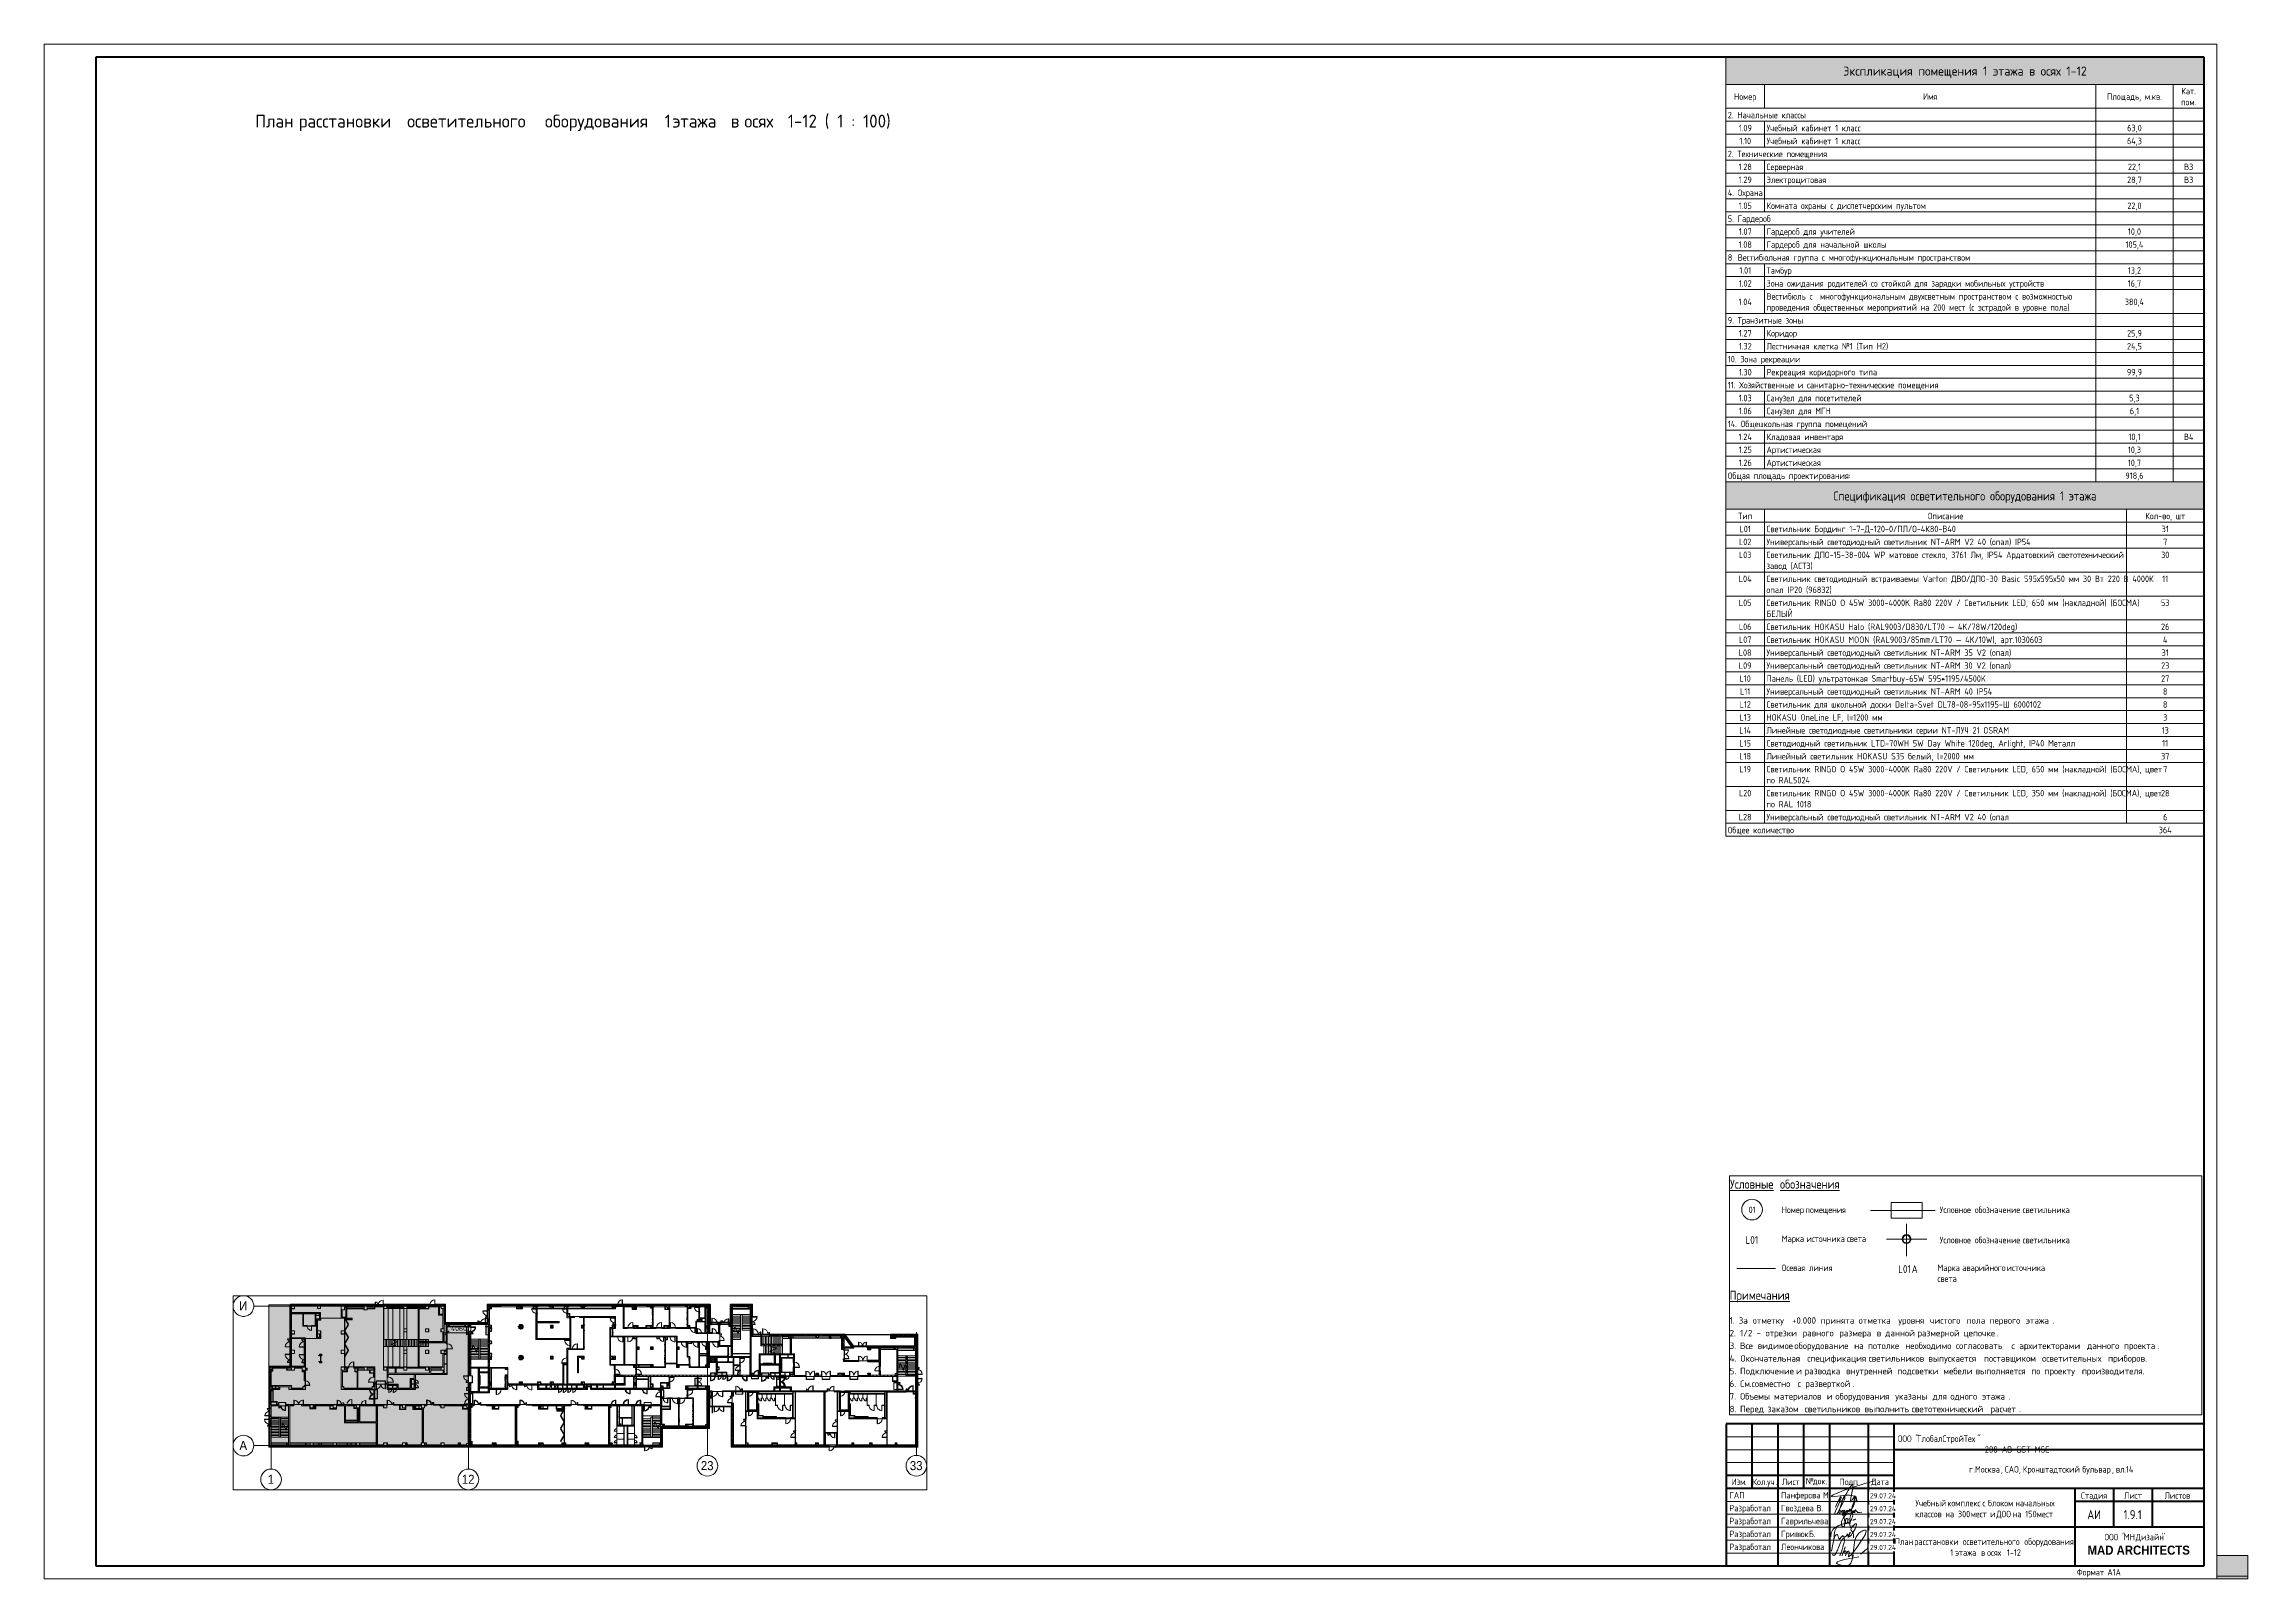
# Paper-space layout 'Layout1' of a CAD drawing. Header units: millimetres. Extents: x -841 to 12, y 0 to 594.
# The model-space entities are those that its viewports show. They can reach past a viewport. Long polylines and large blocks are cut down to what shows.
import ezdxf

# ---------------------------------------------------------------- set-up
doc = ezdxf.new("R2010")
doc.units = ezdxf.units.MM
for name, pattern in [('200_ШТРИХ__ш1_п0_6_', [160, 100, -60]), ('ADSK_Штрих_ш2 п1', [300, 200, -100]), ('Осевая', [3175, 635, -476.25, 1587.5, -476.25])]:
    doc.linetypes.add(name, pattern=pattern)
for name, color, linetype, lineweight in [('A-ANNO-DIMS', 7, 'Continuous', 9), ('A-ANNO-DIMS-500', 7, 'Continuous', 9), ('A-DETL', 7, 'Continuous', 9), ('A-DETL-1', 7, 'ADSK_Штрих_ш2 п1', 9), ('A-DETL-2', 7, 'Continuous', 5), ('A-DETL-3', 7, 'Continuous', 30), ('A-DETL-MBND-1', 7, '200_ШТРИХ__ш1_п0_6_', 9), ('A-DOOR-5', 7, 'Continuous', 5), ('A-GENM-2', 7, 'Continuous', 5), ('A-GLAZ-2', 7, 'Continuous', 5), ('A-GLAZ-CURT-2', 7, 'Continuous', 5), ('A-GLAZ-CWMG-2', 7, 'Continuous', 5), ('A-WALL', 7, 'Continuous', 9), ('A-WALL-4', 7, 'Continuous', 5), ('G-ANNO-LEGN', 7, 'Continuous', 9), ('G-ANNO-SCHD', 7, 'Continuous', 9), ('G-ANNO-TEXT', 7, 'Continuous', 9), ('G-ANNO-TTLB', 7, 'Continuous', 9), ('I-WALL', 7, 'Continuous', 9), ('I-WALL-3', 7, 'Continuous', 5), ('M-EQPM-1', 7, 'Continuous', 5), ('S-COLS-2', 7, 'Continuous', 5), ('S-STRS-4', 7, 'Continuous', 5), ('S-STRS-MBND-2', 7, 'Continuous', 5), ('Оси', 7, 'Continuous', 9), ('Оси-1', 7, 'Continuous', 20), ('Оси-2', 7, 'Осевая', 9)]:
    doc.layers.add(name, color=color, linetype=linetype, lineweight=lineweight)
for name, color, linetype, lineweight, true_color in [('A-ANNO-NOTE', 1, 'Continuous', 9, 0xff0000), ('A-DETL-GENF-3', 7, 'Continuous', 5, 0xb7b7b7), ('A-DETL-GENF-4', 7, 'Continuous', 5, 0xaaaaaa), ('A-DETL-GENF-5', 7, 'Continuous', 5, 0xe2e2e2), ('A-DOOR-3', 7, 'Continuous', 5, 0xaaaaaa), ('A-DOOR-4', 7, 'Continuous', 5, 0xe2e2e2), ('A-DOOR-6', 7, 'Continuous', 5, 0xb7b7b7), ('A-DOOR-FRAM-2', 7, 'Continuous', 5, 0xe2e2e2), ('A-DOOR-FRAM-3', 7, 'Continuous', 5, 0xaaaaaa), ('A-DOOR-FRAM-4', 7, 'Continuous', 5, 0xb7b7b7), ('A-FLOR-1', 7, 'Continuous', 5, 0xaaaaaa), ('A-FLOR-2', 7, 'Continuous', 5, 0xb7b7b7), ('A-GENM-3', 7, 'Continuous', 5, 0xe2ddcd), ('A-GENM-4', 7, 'Continuous', 5, 0x737373), ('A-GLAZ-3', 7, 'Continuous', 5, 0x737373), ('A-GLAZ-CURT-3', 7, 'Continuous', 5, 0x737373), ('A-GLAZ-CWMG-3', 7, 'Continuous', 5, 0x737373), ('A-GLAZ-CWMG-4', 7, 'Continuous', 5, 0x383e42), ('A-WALL-5', 7, 'Continuous', 9, 0x737373), ('A-WALL-6', 7, 'Continuous', 5, 0x737373), ('G-ANNO-TEXT-1', 1, 'Continuous', 9, 0xff0000), ('I-WALL-1', 7, 'Continuous', 5, 0xe7e7e7), ('I-WALL-2', 7, 'Continuous', 9, 0xe7e7e7), ('I-WALL-4', 7, 'Continuous', 5, 0x737373), ('I-WALL-5', 7, 'Continuous', 5, 0x787878), ('M-EQPM-2', 7, 'Continuous', 5, 0x737373), ('S-COLS-1', 7, 'Continuous', 5, 0x737373), ('S-STRS-3', 7, 'Continuous', 5, 0x737373), ('S-STRS-MBND-1', 7, 'Continuous', 5, 0x737373)]:
    doc.layers.add(name, color=color, linetype=linetype, lineweight=lineweight, true_color=true_color)
doc.layers.add('A-DETL-GENF-1', color=7, linetype='Continuous', lineweight=9, true_color=0xc0c0c0, transparency=0.4)
doc.layers.add('G-ANNO-NPLT', color=7, linetype='Continuous', plot=False)
doc.styles.add('Arial_1', font='arial.ttf', dxfattribs={"width": 0.9, "height": 1750})
doc.styles.add('Arial_B', font='', dxfattribs={"width": 0.9, "height": 3.5})
doc.styles.add('GOST Common_2', font='GOST_Common.ttf', dxfattribs={"width": 0.9, "height": 3.5})
doc.styles.add('GOST Common_3', font='GOST_Common.ttf', dxfattribs={"width": 0.9, "height": 3})
doc.styles.add('GOST Common_4', font='GOST_Common.ttf', dxfattribs={"width": 0.9, "height": 2.5})
doc.styles.add('GOST Common_5', font='GOST_Common.ttf', dxfattribs={"height": 5})
doc.styles.add('GOST Common_6', font='GOST_Common.ttf', dxfattribs={"height": 3.5})
doc.styles.add('GOST Common_7', font='GOST_Common.ttf', dxfattribs={"width": 0.9, "height": 2})
doc.styles.add('ISOCPEUR_3', font='isocpeur.ttf', dxfattribs={"height": 2.5})
doc.styles.add('ISOCPEUR_4', font='isocpeur.ttf', dxfattribs={"width": 0.9, "height": 1000})
doc.styles.get('Arial_B').set_extended_font_data('Arial', bold=True)
doc.dimstyles.new('ISO-2_0_0_9К_Средний_округл2_1', dxfattribs={"dimscale": 304.8, "dimtxt": 995.981176, "dimasz": 2.46063, "dimexe": 1.968504, "dimexo": 0, "dimgap": 0, "dimtad": 1, "dimdec": 0, "dimrnd": 10, "dimzin": 0, "dimdsep": 46, "dimtxsty": 'ISOCPEUR_4', "dimblk1": 'OBLIQUE', "dimblk2": 'OBLIQUE', "dimsah": 1, "dimcen": 0.09, "dimdle": 1.968504, "dimazin": 0, "dimtfac": 1, "dimtdec": 4, "dimtix": 1, "dimtmove": 0, "dimatfit": 3, "dimfxl": 1, "dimtvp": 1, "dimtolj": 1, "dimtzin": 0, "dimarcsym": 2})
pattern_1 = [(45, (59563.6, 0), (-285.1231, 285.1231), []), (45, (59848.73, 0), (-285.1231, 285.1231), [504.031, -100.806, 16.764, -84.042])]
pattern_2 = [(135, (59563.6, 0), (-176.7767, -176.7767), [])]
pattern_3 = [(45, (59563.6, 0), (-176.7767, 176.7767), [])]
pattern_4 = [(135, (59563.6, 0), (-353.5534, -353.5534), [])]
pattern_5 = [(45, (59563.6, 0), (-353.5534, 353.5534), []), (135, (59563.6, 0), (-353.5534, -353.5534), [])]
pattern_6 = [(135, (1826.41, 164.685), (-14.14214, -14.14214), []), (225, (1826.41, 164.685), (14.14214, -14.14214), [])]
pattern_7 = [(45, (-296.384, 164.685), (-14.1421, 14.1421), []), (135, (-296.384, 164.685), (-14.1421, -14.1421), [])]
pattern_8 = [(135, (1826.41, 104.685), (-14.14214, -14.14214), []), (225, (1826.41, 104.685), (14.14214, -14.14214), [])]
pattern_9 = [(45, (-296.384, 104.685), (-14.1421, 14.1421), []), (135, (-296.384, 104.685), (-14.1421, -14.1421), [])]
pattern_10 = [(135, (1776.41, 174.685), (-14.14214, -14.14214), []), (225, (1776.41, 174.685), (14.14214, -14.14214), [])]
pattern_11 = [(45, (-346.384, 174.685), (-14.1421, 14.1421), []), (135, (-346.384, 174.685), (-14.1421, -14.1421), [])]
pattern_12 = [(135, (59563.6, 0), (-377.1708, -377.1708), [533.4, -88.9, 17.78, -88.9]), (135, (59563.6, 376.94), (-377.1708, -377.1708), []), (50, (59563.6, 0), (637.6445, -55.7866), [66.675, -733.425]), (355, (59563.6, 0), (-123.3494, 668.6992), [53.34, -586.74]), (100.451, (59616.75, -4.65), (514.299, 612.908), [56.665, -623.315]), (46.184, (59563.6, 177.8), (948.7764, -147.1497), [100.012, -1100.137]), (96.636, (59642.7, 165.5), (830.909, 865.997), [84.998, -934.973]), (351.184, (59563.6, 177.8), (830.918, 865.988), [80.01, -880.11]), (21, (59652.5, 133.35), (530.6506, -357.9283), [66.675, -733.425]), (326, (59652.5, 133.35), (216.308, 644.6585), [53.34, -586.74]), (71.451, (59696.7, 103.5), (746.9596, 286.7243), [56.665, -623.315]), (37.5, (59563.6, 0), (10.81053, 295.9426), [16.764, -562.864, 16.764, -578.866, -588.962]), (37.5, (59563.6, 0), (10.81053, 295.9426), [-1175.258, 16.764, -572.198]), (7.5, (59563.6, 0), (233.86916, 350.63175), [16.764, -322.834, 16.764, -549.529, -224.472]), (7.5, (59563.6, 0), (233.86916, 350.63175), [-905.891, 16.764, -207.708]), (327.5, (59365.36, 0), (474.5678, -20.0513), [16.764, -205.486, 16.764, -676.656, -920.115]), (327.5, (59365.36, 0), (474.5678, -20.0513), [-915.67, 16.764, -903.351]), (317.5, (59276.46, 0), (518.4522, 88.9934), [16.764, -272.161, 16.764, -443.738, -653.415]), (317.5, (59276.46, 0), (518.4522, 88.9934), [-749.427, 16.764, -636.651])]
pattern_13 = [(135, (1471.41, 189.685), (-14.14214, -14.14214), []), (225, (1471.41, 189.685), (14.14214, -14.14214), [])]
pattern_14 = [(45, (-651.384, 189.685), (-14.1421, 14.1421), []), (135, (-651.384, 189.685), (-14.1421, -14.1421), [])]
pattern_15 = [(135, (1751.41, 114.685), (-14.14214, -14.14214), []), (225, (1751.41, 114.685), (14.14214, -14.14214), [])]
pattern_16 = [(45, (-371.384, 114.685), (-14.1421, 14.1421), []), (135, (-371.384, 114.685), (-14.1421, -14.1421), [])]
pattern_17 = [(135, (1826.41, 114.685), (-14.14214, -14.14214), []), (225, (1826.41, 114.685), (14.14214, -14.14214), [])]
pattern_18 = [(45, (-296.384, 114.685), (-14.1421, 14.1421), []), (135, (-296.384, 114.685), (-14.1421, -14.1421), [])]
pattern_19 = [(135, (1601.41, 114.685), (-14.14214, -14.14214), []), (225, (1601.41, 114.685), (14.14214, -14.14214), [])]
pattern_20 = [(45, (-521.384, 114.685), (-14.1421, 14.1421), []), (135, (-521.384, 114.685), (-14.1421, -14.1421), [])]
pattern_21 = [(135, (1751.41, 164.685), (-14.14214, -14.14214), []), (225, (1751.41, 164.685), (14.14214, -14.14214), [])]
pattern_22 = [(45, (-371.384, 164.685), (-14.1421, 14.1421), []), (135, (-371.384, 164.685), (-14.1421, -14.1421), [])]
pattern_23 = [(135, (1826.41, 174.685), (-14.14214, -14.14214), []), (225, (1826.41, 174.685), (14.14214, -14.14214), [])]
pattern_24 = [(45, (-296.384, 174.685), (-14.1421, 14.1421), []), (135, (-296.384, 174.685), (-14.1421, -14.1421), [])]
pattern_25 = [(135, (1751.41, 174.685), (-14.14214, -14.14214), []), (225, (1751.41, 174.685), (14.14214, -14.14214), [])]
pattern_26 = [(45, (-371.384, 174.685), (-14.1421, 14.1421), []), (135, (-371.384, 174.685), (-14.1421, -14.1421), [])]
pattern_27 = [(45, (59563.6, 0), (-427.6843, 427.6843), []), (45, (59848.73, 0), (-427.6843, 427.6843), [])]
pattern_28 = [(135, (1951.41, 124.685), (-14.14214, -14.14214), []), (225, (1951.41, 124.685), (14.14214, -14.14214), [])]
pattern_29 = [(45, (-171.384, 124.685), (-14.1421, 14.1421), []), (135, (-171.384, 124.685), (-14.1421, -14.1421), [])]
pattern_30 = [(135, (1951.41, 164.685), (-14.14214, -14.14214), []), (225, (1951.41, 164.685), (14.14214, -14.14214), [])]
pattern_31 = [(45, (-171.384, 164.685), (-14.1421, 14.1421), []), (135, (-171.384, 164.685), (-14.1421, -14.1421), [])]
pattern_32 = [(45, (59563.6, 0), (-530.33, 530.33), []), (135, (59563.6, 0), (-530.33, -530.33), [])]

psp = doc.layouts.get("Layout1")

# ---------------------------------------------------------------- texts
at = {"layer": 'G-ANNO-SCHD', "line_spacing_factor": 1.022761}
for s, insert, char_height, width, attachment_point, style in [('Экспликация помещения 1 этажа в осях 1-12', (-97.51, 585.3), 3.5, 114.205, 2, 'GOST Common_6'), ('Номер', (-182.56, 574.92), 2.5, 9.896, 2, 'GOST Common_4'), ('Имя', (-110.99, 574.92), 2.5, 6.1548, 2, 'GOST Common_4'), ('Площадь, м.кв.', (-31.92, 574.92), 2.5, 23.8349, 2, 'GOST Common_4'), ('Кат.\\Pпом.', (-10.94, 577.05), 2.5, 7.5125, 2, 'GOST Common_4'), ('2. Начальные классы', (-189.31, 567.77), 2.5, 33.7611, 1, 'GOST Common_4'), ('1.09', (-182.56, 562.76), 2.5, 5.9135, 2, 'GOST Common_4'), ('1.10', (-182.56, 557.75), 2.5, 5.4006, 2, 'GOST Common_4'), ('Учебный кабинет 1 класс', (-174.31, 562.76), 2.5, 40.8512, 1, 'GOST Common_4'), ('Учебный кабинет 1 класс', (-174.31, 557.75), 2.5, 40.8512, 1, 'GOST Common_4'), ('64,3', (-31.92, 557.75), 2.5, 6.8186, 2, 'GOST Common_4'), ('63,0', (-31.92, 562.76), 2.5, 6.5471, 2, 'GOST Common_4'), ('2. Технические помещения', (-189.31, 552.74), 2.5, 43.0838, 1, 'GOST Common_4'), ('1.28', (-182.56, 547.73), 2.5, 5.9135, 2, 'GOST Common_4'), ('Серверная', (-174.31, 547.73), 2.5, 17.1068, 1, 'GOST Common_4'), ('22,1', (-31.92, 547.73), 2.5, 6.0341, 2, 'GOST Common_4'), ('В3', (-10.94, 547.73), 2.5, 4.0127, 2, 'GOST Common_4'), ('4. Охрана', (-189.31, 537.71), 2.5, 15.9302, 1, 'GOST Common_4'), ('1.29', (-182.56, 542.72), 2.5, 5.9135, 2, 'GOST Common_4'), ('Электрощитовая', (-174.31, 542.72), 2.5, 28.632, 1, 'GOST Common_4'), ('28,7', (-31.92, 542.72), 2.5, 6.5471, 2, 'GOST Common_4'), ('В3', (-10.94, 542.72), 2.5, 4.0127, 2, 'GOST Common_4'), ('1.05', (-182.56, 532.69), 2.5, 5.9135, 2, 'GOST Common_4'), ('Комната охраны с диспетчерским пультом', (-174.31, 532.69), 2.5, 70.4185, 1, 'GOST Common_4'), ('22,0', (-31.92, 532.69), 2.5, 6.5471, 2, 'GOST Common_4'), ('5. Гардероб', (-189.31, 527.68), 2.5, 18.8567, 1, 'GOST Common_4'), ('1.07', (-182.56, 522.67), 2.5, 5.9135, 2, 'GOST Common_4'), ('Гардероб для учителей', (-174.31, 522.67), 2.5, 38.2263, 1, 'GOST Common_4'), ('10,0', (-31.92, 522.67), 2.5, 6.0341, 2, 'GOST Common_4'), ('8. Вестибюльная группа с многофункциональным пространством', (-189.31, 512.65), 2.5, 107.1062, 1, 'GOST Common_4'), ('1.08', (-182.56, 517.66), 2.5, 5.9135, 2, 'GOST Common_4'), ('Гардероб для начальной школы', (-174.31, 517.66), 2.5, 51.1998, 1, 'GOST Common_4'), ('105,4', (-31.92, 517.66), 2.5, 8.1763, 2, 'GOST Common_4'), ('1.01', (-182.56, 507.64), 2.5, 5.4006, 2, 'GOST Common_4'), ('Тамбур', (-174.31, 507.64), 2.5, 12.0381, 1, 'GOST Common_4'), ('13,2', (-31.92, 507.64), 2.5, 6.0341, 2, 'GOST Common_4'), ('1.04', (-182.56, 495.48), 2.5, 6.185, 2, 'GOST Common_4'), ('1.02', (-182.56, 502.62), 2.5, 5.9135, 2, 'GOST Common_4'), ('Зона ожидания родителей со стойкой для зарядки мобильных устройств', (-174.31, 502.62), 2.5, 119.1141, 1, 'GOST Common_4'), ('Вестибюль с  многофункциональным двухсветным пространством с возможностью\\Pпроведения общественных мероприятий на 200 мест (с эстрадой в уровне пола)', (-174.31, 497.61), 2.5, 135.8287, 1, 'GOST Common_4'), ('380,4', (-31.92, 495.48), 2.5, 8.6892, 2, 'GOST Common_4'), ('16,7', (-31.92, 502.62), 2.5, 6.0341, 2, 'GOST Common_4'), ('9. Транзитные зоны', (-189.31, 488.34), 2.5, 32.1318, 1, 'GOST Common_4'), ('1.27', (-182.56, 483.33), 2.5, 5.9135, 2, 'GOST Common_4'), ('1.32', (-182.56, 478.32), 2.5, 5.9135, 2, 'GOST Common_4'), ('Лестничная клетка №1 (Тип Н2)', (-174.31, 478.32), 2.5, 51.9842, 1, 'GOST Common_4'), ('Коридор', (-174.31, 483.33), 2.5, 13.3656, 1, 'GOST Common_4'), ('24,5', (-31.92, 478.32), 2.5, 6.8186, 2, 'GOST Common_4'), ('25,9', (-31.92, 483.33), 2.5, 6.5471, 2, 'GOST Common_4'), ('10. Зона рекреации', (-189.31, 473.31), 2.5, 31.1966, 1, 'GOST Common_4'), ('11. Хозяйственные и санитарно-технические помещения', (-189.31, 463.28), 2.5, 92.8052, 1, 'GOST Common_4'), ('1.30', (-182.56, 468.29), 2.5, 5.9135, 2, 'GOST Common_4'), ('Рекреация коридорного типа', (-174.31, 468.29), 2.5, 48.3939, 1, 'GOST Common_4'), ('99,9', (-31.92, 468.29), 2.5, 6.5471, 2, 'GOST Common_4'), ('1.06', (-182.56, 453.26), 2.5, 5.9135, 2, 'GOST Common_4'), ('1.03', (-182.56, 458.27), 2.5, 5.9135, 2, 'GOST Common_4'), ('Санузел для посетителей', (-174.31, 458.27), 2.5, 42.1485, 1, 'GOST Common_4'), ('Санузел для МГН', (-174.31, 453.26), 2.5, 27.1537, 1, 'GOST Common_4'), ('5,3', (-31.92, 458.27), 2.5, 4.6765, 2, 'GOST Common_4'), ('6,1', (-31.92, 453.26), 2.5, 4.1636, 2, 'GOST Common_4'), ('14. Общешкольная группа помещений', (-189.31, 448.25), 2.5, 60.8846, 1, 'GOST Common_4'), ('1.24', (-182.56, 443.24), 2.5, 6.185, 2, 'GOST Common_4'), ('1.25', (-182.56, 438.23), 2.5, 5.9135, 2, 'GOST Common_4'), ('Артистическая', (-174.31, 438.23), 2.5, 25.7356, 1, 'GOST Common_4'), ('Кладовая инвентаря', (-174.31, 443.24), 2.5, 34.3645, 1, 'GOST Common_4'), ('10,3', (-31.92, 438.23), 2.5, 6.0341, 2, 'GOST Common_4'), ('10,1', (-31.92, 443.24), 2.5, 5.5212, 2, 'GOST Common_4'), ('В4', (-10.94, 443.24), 2.5, 4.2842, 2, 'GOST Common_4'), ('Общая площадь проектирования:', (-189.31, 428.2), 2.5, 54.5789, 1, 'GOST Common_4'), ('1.26', (-182.56, 433.21), 2.5, 5.9135, 2, 'GOST Common_4'), ('Артистическая', (-174.31, 433.21), 2.5, 25.7356, 1, 'GOST Common_4'), ('918,6', (-31.92, 428.2), 2.5, 7.9047, 2, 'GOST Common_4'), ('10,7', (-31.92, 433.21), 2.5, 6.0341, 2, 'GOST Common_4'), ('Спецификация осветительного оборудования 1 этажа', (-97.55, 420.86), 3.5, 125.4819, 2, 'GOST Common_2'), ('Тип', (-182.59, 412.61), 2.5, 5.8833, 2, 'GOST Common_4'), ('Описание', (-105.05, 412.61), 2.5, 15.2664, 2, 'GOST Common_4'), ('Кол-во, шт', (-20.02, 412.61), 2.5, 18.193, 2, 'GOST Common_4'), ('L02', (-182.59, 402.58), 2.5, 5.6118, 2, 'GOST Common_4'), ('L01', (-182.59, 407.6), 2.5, 5.0989, 2, 'GOST Common_4'), ('Универсальный светодиодный светильник NT-ARM V2 40 (опал) IP54', (-174.34, 402.58), 2.5, 111.7826, 1, 'GOST Common_4'), ('Светильник Бординг 1-7-Д-120-0/ПЛ/О-4К80-В40', (-174.34, 407.6), 2.5, 82.6679, 1, 'GOST Common_4'), ('31', (-20.02, 407.6), 2.5, 3.2283, 2, 'GOST Common_4'), ('\\fGOST Common|b0|i0|c204|p34|;\\W.9;7', (-20.02, 402.58), 2.5, 1.8706, 2, 'GOST Common_4'), ('L03', (-182.59, 397.57), 2.5, 5.6118, 2, 'GOST Common_4'), ('Светильник ДПО-15-38-004 WP матовое стекло, 3761 Лм, IP54 Ардатовский светотехнический\\Pзавод (АСТЗ)', (-174.34, 397.57), 2.5, 155.9526, 1, 'GOST Common_4'), ('30', (-20.02, 397.57), 2.5, 3.7412, 2, 'GOST Common_4'), ('L04', (-182.59, 388.3), 2.5, 5.8833, 2, 'GOST Common_4'), ('Светильник светодиодный встраиваемы Varton ДВО/ДПО-30 Basic 595х595х50 мм 30 Вт 220 В 4000К\\Pопал IP20 (96832)', (-174.34, 388.3), 2.5, 164.8831, 1, 'GOST Common_4'), ('11', (-20.02, 388.3), 2.5, 2.7154, 2, 'GOST Common_4'), ('L05', (-182.59, 379.03), 2.5, 5.6118, 2, 'GOST Common_4'), ('Светильник RINGO O 45W 3000-4000K Ra80 220V / Светильник LED, 650 мм (накладной) (БОСМА)\\PБЕЛЫЙ', (-174.34, 379.03), 2.5, 155.4699, 1, 'GOST Common_4'), ('53', (-20.02, 379.03), 2.5, 3.7412, 2, 'GOST Common_4'), ('L06', (-182.59, 369.75), 2.5, 5.6118, 2, 'GOST Common_4'), ('Светильник HOKASU Halo (RAL9003/D830/LT70 — 4K/78W/120deg)', (-174.34, 369.75), 2.5, 107.4682, 1, 'GOST Common_4'), ('26', (-20.02, 369.75), 2.5, 3.7412, 2, 'GOST Common_4'), ('L08', (-182.59, 359.73), 2.5, 5.6118, 2, 'GOST Common_4'), ('L07', (-182.59, 364.74), 2.5, 5.6118, 2, 'GOST Common_4'), ('Универсальный светодиодный светильник NT-ARM 35 V2 (опал)', (-174.34, 359.73), 2.5, 103.6064, 1, 'GOST Common_4'), ('Светильник HOKASU MOON (RAL9003/85mm/LT70 — 4K/10W), арт.1030603', (-174.34, 364.74), 2.5, 118.7521, 1, 'GOST Common_4'), ('31', (-20.02, 359.73), 2.5, 3.2283, 2, 'GOST Common_4'), ('\\fGOST Common|b0|i0|c204|p34|;\\W.9;4', (-20.02, 364.74), 2.5, 2.1421, 2, 'GOST Common_4'), ('L09', (-182.59, 354.72), 2.5, 5.6118, 2, 'GOST Common_4'), ('Универсальный светодиодный светильник NT-ARM 30 V2 (опал)', (-174.34, 354.72), 2.5, 103.6064, 1, 'GOST Common_4'), ('Панель (LED) ультратонкая Smartbuy-65W 595*1195/4500K', (-174.34, 349.71), 2.5, 97.18, 1, 'GOST Common_4'), ('23', (-20.02, 354.72), 2.5, 3.7412, 2, 'GOST Common_4'), ('L10', (-182.59, 349.71), 2.5, 5.0989, 2, 'GOST Common_4'), ('L11', (-182.59, 344.7), 2.5, 4.586, 2, 'GOST Common_4'), ('Универсальный светодиодный светильник NT-ARM 40 IP54', (-174.34, 344.7), 2.5, 95.7016, 1, 'GOST Common_4'), ('27', (-20.02, 349.71), 2.5, 3.7412, 2, 'GOST Common_4'), ('\\fGOST Common|b0|i0|c204|p34|;\\W.9;8', (-20.02, 344.7), 2.5, 1.8706, 2, 'GOST Common_4'), ('L13', (-182.59, 334.67), 2.5, 5.0989, 2, 'GOST Common_4'), ('L12', (-182.59, 339.68), 2.5, 5.0989, 2, 'GOST Common_4'), ('Светильник для школьной доски Delta-Svet DL78-08-95х1195-Ш 6000102', (-174.34, 339.68), 2.5, 117.5151, 1, 'GOST Common_4'), ('HOKASU OneLine LF, l=1200 мм', (-174.34, 334.67), 2.5, 48.062, 1, 'GOST Common_4'), ('\\fGOST Common|b0|i0|c204|p34|;\\W.9;3', (-20.02, 334.67), 2.5, 1.8706, 2, 'GOST Common_4'), ('\\fGOST Common|b0|i0|c204|p34|;\\W.9;8', (-20.02, 339.68), 2.5, 1.8706, 2, 'GOST Common_4'), ('L14', (-182.59, 329.66), 2.5, 5.3704, 2, 'GOST Common_4'), ('L15', (-182.59, 324.65), 2.5, 5.0989, 2, 'GOST Common_4'), ('Линейные светодиодные светильники серии NT-ЛУЧ 21 OSRAM', (-174.34, 329.66), 2.5, 101.1927, 1, 'GOST Common_4'), ('Светодиодный светильник LTD-70WH 5W Day White 120deg, Arlight, IP40 Металл', (-174.34, 324.65), 2.5, 130.8505, 1, 'GOST Common_4'), ('13', (-20.02, 329.66), 2.5, 3.2283, 2, 'GOST Common_4'), ('11', (-20.02, 324.65), 2.5, 2.7154, 2, 'GOST Common_4'), ('L18', (-182.59, 319.64), 2.5, 5.0989, 2, 'GOST Common_4'), ('Линейный светильник HOKASU S35 белый, l=2000 мм', (-174.34, 319.64), 2.5, 84.4178, 1, 'GOST Common_4'), ('37', (-20.02, 319.64), 2.5, 3.7412, 2, 'GOST Common_4'), ('L19', (-182.59, 314.63), 2.5, 5.0989, 2, 'GOST Common_4'), ('Светильник RINGO O 45W 3000-4000K Ra80 220V / Светильник LED, 650 мм (накладной) (БОСМА), цвет\\Pпо RAL5024', (-174.34, 314.63), 2.5, 165.6374, 1, 'GOST Common_4'), ('\\fGOST Common|b0|i0|c204|p34|;\\W.9;7', (-20.02, 314.63), 2.5, 1.8706, 2, 'GOST Common_4'), ('L20', (-182.59, 305.35), 2.5, 5.6118, 2, 'GOST Common_4'), ('Светильник RINGO O 45W 3000-4000K Ra80 220V / Светильник LED, 350 мм (накладной) (БОСМА), цвет\\Pпо RAL 1018', (-174.34, 305.35), 2.5, 165.6374, 1, 'GOST Common_4'), ('28', (-20.02, 305.35), 2.5, 3.7412, 2, 'GOST Common_4'), ('Общее количество', (-189.34, 291.07), 2.5, 30.3819, 1, 'GOST Common_4'), ('L28', (-182.59, 296.08), 2.5, 5.6118, 2, 'GOST Common_4'), ('Универсальный светодиодный светильник NT-ARM V2 40 (опал', (-174.34, 296.08), 2.5, 102.7917, 1, 'GOST Common_4'), ('364', (-20.02, 291.07), 2.5, 5.8833, 2, 'GOST Common_4'), ('\\fGOST Common|b0|i0|c204|p34|;\\W.9;6', (-20.02, 296.08), 2.5, 1.8706, 2, 'GOST Common_4')]:
    psp.add_mtext(s, dxfattribs=dict(at, insert=insert, char_height=char_height, width=width, attachment_point=attachment_point, style=style))
at = {"layer": 'G-ANNO-TTLB', "attachment_point": 1}
for s, insert, char_height, width, style in [('План', (-759.33, 566.69), 5, 18.4388, 'GOST Common_5'), ('\\fGOST Common|b0|i0|c204|p34|; ', (-744.12, 566.69), 5, 2.0844, 'GOST Common_5'), ('расстановки', (-742.4, 566.69), 5, 48.7426, 'GOST Common_5'), ('\\fGOST Common|b0|i0|c204|p34|; ', (-702.18, 566.69), 5, 2.0844, 'GOST Common_5'), ('осветительного', (-700.46, 566.69), 5, 62.5316, 'GOST Common_5'), ('\\fGOST Common|b0|i0|c204|p34|; ', (-648.87, 566.69), 5, 2.0844, 'GOST Common_5'), ('оборудования', (-647.15, 566.69), 5, 52.5105, 'GOST Common_5'), (' 1 ', (-603.83, 566.69), 5, 7.2954, 'GOST Common_5'), ('этажа', (-597.81, 566.69), 5, 25.2532, 'GOST Common_5'), ('\\fGOST Common|b0|i0|c204|p34|; ', (-576.97, 566.69), 5, 2.0844, 'GOST Common_5'), ('\\fGOST Common|b0|i0|c204|p34|;в', (-575.25, 566.69), 5, 4.3291, 'GOST Common_5'), ('\\fGOST Common|b0|i0|c204|p34|; ', (-571.68, 566.69), 5, 2.0844, 'GOST Common_5'), ('осях', (-569.96, 566.69), 5, 16.6751, 'GOST Common_5'), (' 1-12 ( 1 : 100)', (-556.2, 566.69), 5, 47.0591, 'GOST Common_5'), ('ООО', (-123.53, 55.52), 2.5, 6.4937, 'GOST Common_4'), (' "', (-118.17, 55.52), 2.5, 2.5975, 'GOST Common_4'), ('ГлобалСтройТех', (-116.03, 55.52), 2.5, 28.2114, 'GOST Common_4'), ('"                                                                               288-AB-GST-MSC', (-92.75, 55.52), 2.5, 105.1974, 'GOST Common_4'), ('\\fGOST Common|b0|i0|c204|p34|;\\W.9;г', (-95.9, 43.66), 2.5, 1.9481, 'GOST Common_4'), ('Москва', (-93.64, 43.66), 2.5, 12.1215, 'GOST Common_4'), ('САО', (-82.09, 43.66), 2.5, 6.5658, 'GOST Common_4'), ('Кронштадтский', (-75.12, 43.66), 2.5, 26.9848, 'GOST Common_4'), ('\\fGOST Common|b0|i0|c204|p34|;\\W.9; ', (-52.86, 43.66), 2.5, 0.938, 'GOST Common_4'), ('бульвар', (-52.08, 43.66), 2.5, 13.8532, 'GOST Common_4'), ('вл', (-39.11, 43.66), 2.5, 3.8962, 'GOST Common_4'), ('.14', (-35.89, 43.66), 2.5, 4.3291, 'GOST Common_4'), ('\\fGOST Common|b0|i0|c204|p34|;\\W.9;.', (-94.29, 43.66), 2.5, 0.7937, 'GOST Common_4'), (', ', (-83.64, 43.66), 2.5, 1.8759, 'GOST Common_4'), (', ', (-76.67, 43.66), 2.5, 1.8759, 'GOST Common_4'), (', ', (-40.65, 43.66), 2.5, 1.8759, 'GOST Common_4'), ('Учебный', (-116.7, 30.59), 2.5, 14.0696, 'GOST Common_4'), ('классов', (-116.82, 26.36), 2.5, 13.2759, 'GOST Common_4'), ('\\fGOST Common|b0|i0|c204|p34|;\\W.9; ', (-105.87, 26.36), 2.5, 0.938, 'GOST Common_4'), ('\\fGOST Common|b0|i0|c204|p34|;\\W.9; ', (-105.1, 30.59), 2.5, 0.938, 'GOST Common_4'), ('на', (-105.1, 26.36), 2.5, 4.1127, 'GOST Common_4'), ('комплекс', (-104.32, 30.59), 2.5, 15.5127, 'GOST Common_4'), (' 300 ', (-101.7, 26.36), 2.5, 7.7203, 'GOST Common_4'), ('мест', (-95.33, 26.36), 2.5, 8.2253, 'GOST Common_4'), ('\\fGOST Common|b0|i0|c204|p34|;\\W.9; ', (-91.52, 30.59), 2.5, 0.938, 'GOST Common_4'), ('\\fGOST Common|b0|i0|c204|p34|;\\W.9;с', (-90.75, 30.59), 2.5, 1.6595, 'GOST Common_4'), ('\\fGOST Common|b0|i0|c204|p34|;\\W.9; ', (-89.38, 30.59), 2.5, 0.938, 'GOST Common_4'), ('\\fGOST Common|b0|i0|c204|p34|;\\W.9; ', (-88.55, 26.36), 2.5, 0.938, 'GOST Common_4'), ('блоком', (-88.61, 30.59), 2.5, 11.9051, 'GOST Common_4'), ('\\fGOST Common|b0|i0|c204|p34|;\\W.9;и', (-87.77, 26.36), 2.5, 1.9481, 'GOST Common_4'), ('\\fGOST Common|b0|i0|c204|p34|;\\W.9; ', (-86.17, 26.36), 2.5, 0.938, 'GOST Common_4'), ('ДОО', (-85.39, 26.36), 2.5, 6.7823, 'GOST Common_4'), ('\\fGOST Common|b0|i0|c204|p34|;\\W.9; ', (-79.8, 26.36), 2.5, 0.938, 'GOST Common_4'), ('на', (-79.02, 26.36), 2.5, 4.1127, 'GOST Common_4'), ('\\fGOST Common|b0|i0|c204|p34|;\\W.9; ', (-78.78, 30.59), 2.5, 0.938, 'GOST Common_4'), ('начальных', (-78.01, 30.59), 2.5, 18.1823, 'GOST Common_4'), (' 150 ', (-75.63, 26.36), 2.5, 7.143, 'GOST Common_4'), ('мест', (-69.73, 26.36), 2.5, 8.2253, 'GOST Common_4'), ('АИ', (-50.19, 26.62), 3.5, 6.5658, 'GOST Common_2'), ('1.9.1', (-36.12, 26.62), 3.5, 8.8025, 'GOST Common_2'), ('План', (-124.71, 15.66), 2.5, 8.2253, 'GOST Common_4'), ('\\fGOST Common|b0|i0|c204|p34|;\\W.9; ', (-117.93, 15.66), 2.5, 0.938, 'GOST Common_4'), ('расстановки', (-117.15, 15.66), 2.5, 21.7899, 'GOST Common_4'), ('1 ', (-103.22, 11.42), 2.5, 2.3089, 'GOST Common_4'), ('этажа', (-101.32, 11.42), 2.5, 11.1835, 'GOST Common_4'), ('\\fGOST Common|b0|i0|c204|p34|;\\W.9; ', (-99.17, 15.66), 2.5, 0.938, 'GOST Common_4'), ('осветительного', (-98.4, 15.66), 2.5, 27.9949, 'GOST Common_4'), ('\\fGOST Common|b0|i0|c204|p34|;\\W.9; ', (-92.09, 11.42), 2.5, 0.938, 'GOST Common_4'), ('\\fGOST Common|b0|i0|c204|p34|;\\W.9;в', (-91.32, 11.42), 2.5, 1.9481, 'GOST Common_4'), ('\\fGOST Common|b0|i0|c204|p34|;\\W.9; ', (-89.71, 11.42), 2.5, 0.938, 'GOST Common_4'), ('осях', (-88.93, 11.42), 2.5, 7.5038, 'GOST Common_4'), (' 1-12', (-82.74, 11.42), 2.5, 7.5759, 'GOST Common_4'), ('\\fGOST Common|b0|i0|c204|p34|;\\W.9; ', (-75.3, 15.66), 2.5, 0.938, 'GOST Common_4'), ('оборудования', (-74.53, 15.66), 2.5, 23.5937, 'GOST Common_4')]:
    psp.add_mtext(s, dxfattribs=dict(at, insert=insert, char_height=char_height, width=width, style=style))

msp = doc.modelspace()

# ---------------------------------------------------------------- texts
at = {"layer": 'G-ANNO-TEXT', "attachment_point": 1}
for s, insert, char_height, width, style in [('\\LУсловные', (38728.45, 3124.57), 3.5, 22.1506, 'GOST Common_2'), ('\\L\\fGOST Common|b0|i0|c204|p34|;\\W.9;\\L ', (38746.72, 3124.57), 3.5, 1.2987, 'GOST Common_2'), ('\\Lобозначения', (38747.79, 3124.57), 3.5, 30.1595, 'GOST Common_2'), ('01', (38735.62, 3114.15), 2.5, 3.319, 'GOST Common_4'), ('Номер', (38748.44, 3114.15), 2.5, 10.1734, 'GOST Common_4'), ('\\fGOST Common|b0|i0|c204|p34|;\\W.9; ', (38756.83, 3114.15), 2.5, 0.938, 'GOST Common_4'), ('Условное', (38809.58, 3114.15), 2.5, 15.5127, 'GOST Common_4'), ('\\fGOST Common|b0|i0|c204|p34|;\\W.9; ', (38822.38, 3114.15), 2.5, 0.938, 'GOST Common_4'), ('обозначение', (38823.15, 3114.15), 2.5, 21.5013, 'GOST Common_4'), ('\\fGOST Common|b0|i0|c204|p34|;\\W.9; ', (38840.89, 3114.15), 2.5, 0.938, 'GOST Common_4'), ('помещения', (38757.61, 3114.15), 2.5, 18.543, 'GOST Common_4'), ('светильника', (38841.66, 3114.15), 2.5, 21.862, 'GOST Common_4'), ('Марка', (38748.44, 3102.95), 2.5, 10.6785, 'GOST Common_4'), ('\\fGOST Common|b0|i0|c204|p34|;\\W.9; ', (38757.25, 3102.95), 2.5, 0.938, 'GOST Common_4'), ('источника', (38758.03, 3102.95), 2.5, 17.9658, 'GOST Common_4'), ('\\fGOST Common|b0|i0|c204|p34|;\\W.9; ', (38772.85, 3102.95), 2.5, 0.938, 'GOST Common_4'), ('света', (38773.62, 3102.95), 2.5, 10.1734, 'GOST Common_4'), ('Условное', (38809.58, 3102.45), 2.5, 15.5127, 'GOST Common_4'), ('\\fGOST Common|b0|i0|c204|p34|;\\W.9; ', (38822.38, 3102.45), 2.5, 0.938, 'GOST Common_4'), ('обозначение', (38823.15, 3102.45), 2.5, 21.5013, 'GOST Common_4'), ('\\fGOST Common|b0|i0|c204|p34|;\\W.9; ', (38840.89, 3102.45), 2.5, 0.938, 'GOST Common_4'), ('светильника', (38841.66, 3102.45), 2.5, 21.862, 'GOST Common_4'), ('Осевая', (38748.44, 3091.7), 2.5, 11.8329, 'GOST Common_4'), ('\\fGOST Common|b0|i0|c204|p34|;\\W.9; ', (38758.2, 3091.7), 2.5, 0.938, 'GOST Common_4'), ('линия', (38758.98, 3091.7), 2.5, 9.7405, 'GOST Common_4'), ('Марка', (38808.72, 3091.7), 2.5, 10.6785, 'GOST Common_4'), ('\\fGOST Common|b0|i0|c204|p34|;\\W.9; ', (38817.54, 3091.7), 2.5, 0.938, 'GOST Common_4'), ('аварийного', (38818.31, 3091.7), 2.5, 19.9139, 'GOST Common_4'), ('\\fGOST Common|b0|i0|c204|p34|;\\W.9; ', (38834.74, 3091.7), 2.5, 0.938, 'GOST Common_4'), ('источника', (38835.51, 3091.7), 2.5, 17.9658, 'GOST Common_4'), ('\\fGOST Common|b0|i0|c204|p34|;\\W.9; ', (38850.34, 3091.7), 2.5, 0.938, 'GOST Common_4'), ('\\LПримечания', (38728.27, 3081.57), 3.5, 28.4278, 'GOST Common_2'), ('света', (38808.72, 3087.47), 2.5, 10.1734, 'GOST Common_4'), ('1. ', (38728.27, 3071.32), 2.5, 4.2489, 'ISOCPEUR_3'), ('За', (38731.78, 3071.32), 2.5, 4.73, 'ISOCPEUR_3'), ('\\fISOCPEUR|b0|i0|c204|p34|; ', (38735.68, 3071.32), 2.5, 1.8439, 'ISOCPEUR_3'), (' +0.000 ', (38750.83, 3071.32), 2.5, 15.3924, 'ISOCPEUR_3'), ('\\fISOCPEUR|b0|i0|c204|p34|; ', (38776.69, 3071.32), 2.5, 1.8439, 'ISOCPEUR_3'), ('\\fISOCPEUR|b0|i0|c204|p34|; ', (38792.04, 3071.32), 2.5, 1.8439, 'ISOCPEUR_3'), ('\\fISOCPEUR|b0|i0|c204|p34|; ', (38804.27, 3071.32), 2.5, 1.8439, 'ISOCPEUR_3'), ('\\fISOCPEUR|b0|i0|c204|p34|; ', (38818.49, 3071.32), 2.5, 1.8439, 'ISOCPEUR_3'), ('\\fISOCPEUR|b0|i0|c204|p34|; ', (38827.36, 3071.32), 2.5, 1.8439, 'ISOCPEUR_3'), ('\\fISOCPEUR|b0|i0|c204|p34|; ', (38841.38, 3071.32), 2.5, 1.8439, 'ISOCPEUR_3'), ('2. 1/2 ', (38728.27, 3066.43), 2.5, 12.5865, 'ISOCPEUR_3'), ('отметку', (38737.2, 3071.32), 2.5, 16.5148, 'ISOCPEUR_3'), ('\\fISOCPEUR|b0|i0|c204|p34|;–', (38738.66, 3066.43), 2.5, 2.4051, 'ISOCPEUR_3'), ('\\fISOCPEUR|b0|i0|c204|p34|; ', (38740.64, 3066.43), 2.5, 1.8439, 'ISOCPEUR_3'), ('отрезки', (38742.16, 3066.43), 2.5, 15.5527, 'ISOCPEUR_3'), ('\\fISOCPEUR|b0|i0|c204|p34|; ', (38754.99, 3066.43), 2.5, 1.8439, 'ISOCPEUR_3'), ('равного', (38756.52, 3066.43), 2.5, 15.3924, 'ISOCPEUR_3'), ('принята', (38763.53, 3071.32), 2.5, 15.9536, 'ISOCPEUR_3'), ('\\fISOCPEUR|b0|i0|c204|p34|; ', (38769.22, 3066.43), 2.5, 1.8439, 'ISOCPEUR_3'), ('размера', (38770.74, 3066.43), 2.5, 15.7131, 'ISOCPEUR_3'), ('отметка', (38778.21, 3071.32), 2.5, 16.7553, 'ISOCPEUR_3'), ('\\fISOCPEUR|b0|i0|c204|p34|; ', (38783.7, 3066.43), 2.5, 1.8439, 'ISOCPEUR_3'), ('\\fISOCPEUR|b0|i0|c204|p34|;в', (38785.22, 3066.43), 2.5, 2.1646, 'ISOCPEUR_3'), ('\\fISOCPEUR|b0|i0|c204|p34|; ', (38787.01, 3066.43), 2.5, 1.8439, 'ISOCPEUR_3'), ('данной', (38788.53, 3066.43), 2.5, 13.2278, 'ISOCPEUR_3'), ('уровня', (38793.56, 3071.32), 2.5, 12.9873, 'ISOCPEUR_3'), ('\\fISOCPEUR|b0|i0|c204|p34|; ', (38799.44, 3066.43), 2.5, 1.8439, 'ISOCPEUR_3'), ('размерной', (38800.97, 3066.43), 2.5, 19.8017, 'ISOCPEUR_3'), ('чистого', (38805.79, 3071.32), 2.5, 15.3924, 'ISOCPEUR_3'), ('\\fISOCPEUR|b0|i0|c204|p34|; ', (38817.3, 3066.43), 2.5, 1.8439, 'ISOCPEUR_3'), ('цепочке', (38818.82, 3066.43), 2.5, 15.3924, 'ISOCPEUR_3'), ('пола', (38820.02, 3071.32), 2.5, 8.8987, 'ISOCPEUR_3'), ('первого', (38828.88, 3071.32), 2.5, 15.1519, 'ISOCPEUR_3'), ('\\fISOCPEUR|b0|i0|c204|p34|;.', (38831.52, 3066.43), 2.5, 0.8819, 'ISOCPEUR_3'), ('этажа', (38842.9, 3071.32), 2.5, 12.4262, 'ISOCPEUR_3'), ('\\fISOCPEUR|b0|i0|c204|p34|;.', (38853.15, 3071.32), 2.5, 0.8819, 'ISOCPEUR_3'), ('3. ', (38728.27, 3061.53), 2.5, 4.8903, 'ISOCPEUR_3'), ('4. ', (38728.27, 3056.64), 2.5, 5.1308, 'ISOCPEUR_3'), ('Все', (38732.31, 3061.53), 2.5, 6.4135, 'ISOCPEUR_3'), ('Окончательная', (38732.5, 3056.64), 2.5, 29.4219, 'ISOCPEUR_3'), ('\\fISOCPEUR|b0|i0|c204|p34|; ', (38737.6, 3061.53), 2.5, 1.8439, 'ISOCPEUR_3'), ('видимое', (38739.12, 3061.53), 2.5, 15.3924, 'ISOCPEUR_3'), ('\\fISOCPEUR|b0|i0|c204|p34|; ', (38751.82, 3061.53), 2.5, 1.8439, 'ISOCPEUR_3'), ('оборудование', (38753.34, 3061.53), 2.5, 26.2152, 'ISOCPEUR_3'), ('\\fISOCPEUR|b0|i0|c204|p34|; ', (38756.78, 3056.64), 2.5, 1.8439, 'ISOCPEUR_3'), ('спецификация', (38758.3, 3056.64), 2.5, 26.9367, 'ISOCPEUR_3'), ('\\fISOCPEUR|b0|i0|c204|p34|; ', (38774.97, 3061.53), 2.5, 1.8439, 'ISOCPEUR_3'), ('на', (38776.49, 3061.53), 2.5, 4.5696, 'ISOCPEUR_3'), ('\\fISOCPEUR|b0|i0|c204|p34|; ', (38780.26, 3061.53), 2.5, 1.8439, 'ISOCPEUR_3'), ('\\fISOCPEUR|b0|i0|c204|p34|; ', (38780.53, 3056.64), 2.5, 1.8439, 'ISOCPEUR_3'), ('потолке', (38781.78, 3061.53), 2.5, 15.7131, 'ISOCPEUR_3'), ('светильников', (38782.05, 3056.64), 2.5, 26.2152, 'ISOCPEUR_3'), ('\\fISOCPEUR|b0|i0|c204|p34|; ', (38794.75, 3061.53), 2.5, 1.8439, 'ISOCPEUR_3'), ('необходимо', (38796.27, 3061.53), 2.5, 21.8861, 'ISOCPEUR_3'), ('\\fISOCPEUR|b0|i0|c204|p34|; ', (38803.68, 3056.64), 2.5, 1.8439, 'ISOCPEUR_3'), ('выпускается', (38805.2, 3056.64), 2.5, 24.211, 'ISOCPEUR_3'), ('\\fISOCPEUR|b0|i0|c204|p34|; ', (38814.33, 3061.53), 2.5, 1.8439, 'ISOCPEUR_3'), ('согласовать', (38815.85, 3061.53), 2.5, 24.211, 'ISOCPEUR_3'), ('\\fISOCPEUR|b0|i0|c204|p34|; ', (38825.17, 3056.64), 2.5, 1.8439, 'ISOCPEUR_3'), ('поставщиком', (38826.7, 3056.64), 2.5, 25.4135, 'ISOCPEUR_3'), ('\\fISOCPEUR|b0|i0|c204|p34|; ', (38835.82, 3061.53), 2.5, 1.8439, 'ISOCPEUR_3'), ('\\fISOCPEUR|b0|i0|c204|p34|;с', (38837.35, 3061.53), 2.5, 1.8439, 'ISOCPEUR_3'), ('\\fISOCPEUR|b0|i0|c204|p34|; ', (38838.87, 3061.53), 2.5, 1.8439, 'ISOCPEUR_3'), ('архитекторами', (38840.39, 3061.53), 2.5, 29.9831, 'ISOCPEUR_3'), ('\\fISOCPEUR|b0|i0|c204|p34|; ', (38847.66, 3056.64), 2.5, 1.8439, 'ISOCPEUR_3'), ('осветительных', (38849.19, 3056.64), 2.5, 29.1814, 'ISOCPEUR_3'), ('\\fISOCPEUR|b0|i0|c204|p34|; ', (38865.13, 3061.53), 2.5, 1.8439, 'ISOCPEUR_3'), ('данного', (38866.65, 3061.53), 2.5, 15.3924, 'ISOCPEUR_3'), ('\\fISOCPEUR|b0|i0|c204|p34|; ', (38873.26, 3056.64), 2.5, 1.8439, 'ISOCPEUR_3'), ('приборов', (38874.78, 3056.64), 2.5, 17.3165, 'ISOCPEUR_3'), ('\\fISOCPEUR|b0|i0|c204|p34|; ', (38879.35, 3061.53), 2.5, 1.8439, 'ISOCPEUR_3'), ('проекта', (38880.87, 3061.53), 2.5, 15.9536, 'ISOCPEUR_3'), ('\\fISOCPEUR|b0|i0|c204|p34|;.', (38889.07, 3056.64), 2.5, 0.8819, 'ISOCPEUR_3'), ('\\fISOCPEUR|b0|i0|c204|p34|;.', (38894.03, 3061.53), 2.5, 0.8819, 'ISOCPEUR_3'), ('5. ', (38728.27, 3051.74), 2.5, 4.8903, 'ISOCPEUR_3'), ('6. ', (38728.27, 3046.85), 2.5, 4.8903, 'ISOCPEUR_3'), ('См', (38732.31, 3046.85), 2.5, 4.5696, 'ISOCPEUR_3'), ('Подключение', (38732.31, 3051.74), 2.5, 24.4515, 'ISOCPEUR_3'), ('совместно', (38736.8, 3046.85), 2.5, 19.6413, 'ISOCPEUR_3'), ('\\fISOCPEUR|b0|i0|c204|p34|; ', (38752.48, 3051.74), 2.5, 1.8439, 'ISOCPEUR_3'), ('\\fISOCPEUR|b0|i0|c204|p34|; ', (38753.01, 3046.85), 2.5, 1.8439, 'ISOCPEUR_3'), ('\\fISOCPEUR|b0|i0|c204|p34|;и', (38754, 3051.74), 2.5, 2.1646, 'ISOCPEUR_3'), ('\\fISOCPEUR|b0|i0|c204|p34|;с', (38754.53, 3046.85), 2.5, 1.8439, 'ISOCPEUR_3'), ('\\fISOCPEUR|b0|i0|c204|p34|; ', (38755.79, 3051.74), 2.5, 1.8439, 'ISOCPEUR_3'), ('\\fISOCPEUR|b0|i0|c204|p34|; ', (38756.05, 3046.85), 2.5, 1.8439, 'ISOCPEUR_3'), ('разводка', (38757.31, 3051.74), 2.5, 17.6371, 'ISOCPEUR_3'), ('разверткой', (38757.57, 3046.85), 2.5, 22.2869, 'ISOCPEUR_3'), ('\\fISOCPEUR|b0|i0|c204|p34|; ', (38771.86, 3051.74), 2.5, 1.8439, 'ISOCPEUR_3'), ('внутренней', (38773.38, 3051.74), 2.5, 22.2067, 'ISOCPEUR_3'), ('\\fISOCPEUR|b0|i0|c204|p34|; ', (38791.71, 3051.74), 2.5, 1.8439, 'ISOCPEUR_3'), ('подсветки', (38793.23, 3051.74), 2.5, 19.7215, 'ISOCPEUR_3'), ('\\fISOCPEUR|b0|i0|c204|p34|; ', (38809.5, 3051.74), 2.5, 1.8439, 'ISOCPEUR_3'), ('мебели', (38811.02, 3051.74), 2.5, 13.2278, 'ISOCPEUR_3'), ('\\fISOCPEUR|b0|i0|c204|p34|; ', (38821.93, 3051.74), 2.5, 1.8439, 'ISOCPEUR_3'), ('выполняется', (38823.46, 3051.74), 2.5, 24.2911, 'ISOCPEUR_3'), ('\\fISOCPEUR|b0|i0|c204|p34|; ', (38843.5, 3051.74), 2.5, 1.8439, 'ISOCPEUR_3'), ('по', (38845.02, 3051.74), 2.5, 4.3291, 'ISOCPEUR_3'), ('\\fISOCPEUR|b0|i0|c204|p34|; ', (38848.59, 3051.74), 2.5, 1.8439, 'ISOCPEUR_3'), ('проекту', (38850.11, 3051.74), 2.5, 15.7131, 'ISOCPEUR_3'), ('\\fISOCPEUR|b0|i0|c204|p34|; ', (38863.08, 3051.74), 2.5, 1.8439, 'ISOCPEUR_3'), ('производителя', (38864.6, 3051.74), 2.5, 28.5401, 'ISOCPEUR_3'), ('\\fISOCPEUR|b0|i0|c204|p34|;.', (38888.15, 3051.74), 2.5, 0.8819, 'ISOCPEUR_3'), ('7. ', (38728.27, 3041.95), 2.5, 4.8903, 'ISOCPEUR_3'), ('8. ', (38728.27, 3037.06), 2.5, 4.8903, 'ISOCPEUR_3'), ('Объемы', (38732.31, 3041.95), 2.5, 14.1097, 'ISOCPEUR_3'), ('Перед', (38732.31, 3037.06), 2.5, 11.0633, 'ISOCPEUR_3'), ('\\fISOCPEUR|b0|i0|c204|p34|;.', (38736.08, 3046.85), 2.5, 0.8819, 'ISOCPEUR_3'), ('\\fISOCPEUR|b0|i0|c204|p34|; ', (38741.43, 3037.06), 2.5, 1.8439, 'ISOCPEUR_3'), ('заказом', (38742.96, 3037.06), 2.5, 15.5527, 'ISOCPEUR_3'), ('\\fISOCPEUR|b0|i0|c204|p34|; ', (38743.95, 3041.95), 2.5, 1.8439, 'ISOCPEUR_3'), ('материалов', (38745.47, 3041.95), 2.5, 22.9283, 'ISOCPEUR_3'), ('\\fISOCPEUR|b0|i0|c204|p34|; ', (38755.79, 3037.06), 2.5, 1.8439, 'ISOCPEUR_3'), ('\\fISOCPEUR|b0|i0|c204|p34|; ', (38764.39, 3041.95), 2.5, 1.8439, 'ISOCPEUR_3'), ('\\fISOCPEUR|b0|i0|c204|p34|;и', (38765.91, 3041.95), 2.5, 2.1646, 'ISOCPEUR_3'), ('\\fISOCPEUR|b0|i0|c204|p34|; ', (38767.69, 3041.95), 2.5, 1.8439, 'ISOCPEUR_3'), ('оборудования', (38769.22, 3041.95), 2.5, 26.2152, 'ISOCPEUR_3'), ('\\fISOCPEUR|b0|i0|c204|p34|;.', (38775.96, 3046.85), 2.5, 0.8819, 'ISOCPEUR_3'), ('\\fISOCPEUR|b0|i0|c204|p34|; ', (38778.94, 3037.06), 2.5, 1.8439, 'ISOCPEUR_3'), ('\\fISOCPEUR|b0|i0|c204|p34|; ', (38790.85, 3041.95), 2.5, 1.8439, 'ISOCPEUR_3'), ('указаны', (38792.37, 3041.95), 2.5, 15.7131, 'ISOCPEUR_3'), ('\\fISOCPEUR|b0|i0|c204|p34|; ', (38797.2, 3037.06), 2.5, 1.8439, 'ISOCPEUR_3'), ('светотехнический', (38798.72, 3037.06), 2.5, 35.1139, 'ISOCPEUR_3'), ('\\fISOCPEUR|b0|i0|c204|p34|; ', (38805.33, 3041.95), 2.5, 1.8439, 'ISOCPEUR_3'), ('для', (38806.85, 3041.95), 2.5, 6.4937, 'ISOCPEUR_3'), ('\\fISOCPEUR|b0|i0|c204|p34|; ', (38812.21, 3041.95), 2.5, 1.8439, 'ISOCPEUR_3'), ('одного', (38813.73, 3041.95), 2.5, 12.9873, 'ISOCPEUR_3'), ('\\fISOCPEUR|b0|i0|c204|p34|; ', (38824.45, 3041.95), 2.5, 1.8439, 'ISOCPEUR_3'), ('этажа', (38825.97, 3041.95), 2.5, 12.4262, 'ISOCPEUR_3'), ('\\fISOCPEUR|b0|i0|c204|p34|; ', (38827.69, 3037.06), 2.5, 1.8439, 'ISOCPEUR_3'), ('\\fISOCPEUR|b0|i0|c204|p34|;.', (38836.22, 3041.95), 2.5, 0.8819, 'ISOCPEUR_3'), ('светильников', (38757.31, 3037.06), 2.5, 26.2152, 'ISOCPEUR_3'), ('выполнить', (38780.46, 3037.06), 2.5, 20.2827, 'ISOCPEUR_3'), ('расчет', (38829.21, 3037.06), 2.5, 13.4683, 'ISOCPEUR_3'), ('\\fISOCPEUR|b0|i0|c204|p34|;.', (38840.32, 3037.06), 2.5, 0.8819, 'ISOCPEUR_3')]:
    msp.add_mtext(s, dxfattribs=dict(at, insert=insert, char_height=char_height, width=width, style=style))
at = {"layer": 'G-ANNO-TEXT-1', "char_height": 3, "attachment_point": 1, "style": 'GOST Common_3'}
for s, insert, width in [('L01', (38734.41, 3102.72), 6.3494), ('L01', (38793.5, 3091.47), 6.3494), ('\\fGOST Common|b0|i0|c204|p34|;\\W.9;А', (38798.74, 3091.47), 2.9582)]:
    msp.add_mtext(s, dxfattribs=dict(at, insert=insert, width=width))
at = {"layer": 'Оси', "char_height": 1750, "attachment_point": 1, "style": 'Arial_1'}
for s, insert, width in [('\\fArial|b0|i0|c204|p34|;\\W.9;И', (53512.48, 27905.19), 1948.1006), ('\\fArial|b0|i0|c204|p34|;\\W.9;А', (53570.98, 905.19), 1803.7969), ('23', (142860.53, -3003.03), 3030.3787), ('33', (183310.53, -3003.03), 3030.3787), ('12', (96610.53, -5649.6), 3030.3787), ('\\fArial|b0|i0|c204|p34|;\\W.9;1', (59036.03, -5649.6), 1515.1894)]:
    msp.add_mtext(s, dxfattribs=dict(at, insert=insert, width=width))

# ---------------------------------------------------------------- blocks, each defined once
blk = doc.blocks.new('Штамп_РД_основной - А1А-27074248-План расстановки осветительного оборудования 1 этажа в осях 1-12')
at = {"layer": 'A-ANNO-NOTE'}
for points, knots in [([(-338.04, -117.09), (-338.7, -122.45), (-329.95, -103.67), (-335.82, -123.67), (-330.91, -113.57), (-333.31, -120.58), (-331.35, -115.2), (-331.8, -118.76), (-331.18, -118.6), (-331.48, -117.47), (-332.41, -115.06), (-346.74, -118.37), (-335.97, -113.63), (-324.18, -110.47)], [0, 0, 0, 0, 0.0513615, 0.1091052, 0.1522958, 0.178941, 0.1972205, 0.2080985, 0.2140042, 0.2188047, 0.2389907, 0.2707687, 0.3130687, 0.3130687, 0.3130687, 0.3130687]), ([(-339.6, -120.68), (-338.03, -117.16), (-337.34, -116.47), (-337.34, -117.01), (-338.8, -120.61), (-340.42, -123.93), (-338.88, -123.37), (-338.39, -122.01), (-335.91, -117.73), (-335.91, -116.39), (-336.4, -116.39), (-336.93, -117.86), (-338.31, -122.65)], [0, 0, 0, 0, 0.0080365, 0.0160998, 0.028237, 0.0420073, 0.0521324, 0.0641411, 0.0757014, 0.0858292, 0.0908816, 0.1013994, 0.1013994, 0.1013994, 0.1013994]), ([(-334.92, -121.85), (-335.39, -122.12), (-335.39, -122.36), (-335.08, -122.36), (-334.79, -121.86), (-335.46, -123.69), (-336.26, -124.25), (-335.67, -123.24), (-334.43, -122), (-333.69, -121.48), (-334.3, -121.48), (-334.58, -122.51), (-333.95, -122.51), (-332.11, -119.19), (-332.11, -118.03), (-332.59, -118.5), (-333.54, -122.06), (-333.54, -122.65)], [0, 0, 0, 0, 0.00162511, 0.00331349, 0.00754981, 0.01278161, 0.01888966, 0.02470924, 0.03042302, 0.03530305, 0.0391434, 0.04257709, 0.05077407, 0.05912564, 0.06755136, 0.07580968, 0.08321457, 0.08321457, 0.08321457, 0.08321457]), ([(-341.44, -132.23), (-341.94, -127.35), (-328.89, -126.72), (-340.13, -127.01), (-339.88, -131.73), (-341.68, -139.94), (-340.55, -134.68), (-340.23, -132.52), (-338.7, -130.28), (-338.3, -134.28), (-337.45, -132.06), (-336.73, -131.65)], [0, 0, 0, 0, 0.019426, 0.0387349, 0.0549438, 0.0672527, 0.0778646, 0.084698, 0.0906304, 0.096697, 0.1015072, 0.1015072, 0.1015072, 0.1015072]), ([(-338.31, -122.65), (-338.31, -123.16), (-337.4, -123.16), (-337.4, -122.18), (-337.76, -122.18), (-337.86, -122.27), (-337.86, -122.45), (-336.95, -122.11), (-337.26, -122.65)], [0, 0, 0, 0, 0.00358547, 0.00695057, 0.00915819, 0.01015554, 0.01205798, 0.01469377, 0.01469377, 0.01469377, 0.01469377]), ([(-336.52, -122.82), (-335.98, -125.91), (-335.98, -128.51), (-337.09, -128.51), (-337.63, -126.53), (-335.78, -123.34), (-334.29, -122.94), (-332.03, -122.74)], [0, 0, 0, 0, 0.01155157, 0.02127823, 0.03282555, 0.04509601, 0.05773263, 0.05773263, 0.05773263, 0.05773263]), ([(-337.04, -123.15), (-336.33, -122.45), (-336.88, -121.9), (-337.19, -122.22), (-336.57, -122.38), (-335.98, -121.8), (-335.98, -122.14), (-336.29, -122.45), (-335.64, -122.45), (-335.9, -123.17), (-336.96, -124.23), (-336.96, -123.36), (-335.57, -122.19), (-335.11, -122.65)], [0, 0, 0, 0, 0.00332582, 0.00612366, 0.00901076, 0.01174206, 0.01415884, 0.01630272, 0.0190767, 0.02344016, 0.02813242, 0.03439448, 0.03937975, 0.03937975, 0.03937975, 0.03937975]), ([(-336.73, -131.65), (-336.69, -132.19), (-335.41, -132.52), (-334.96, -129.96), (-334.72, -133.44), (-334.65, -131.27), (-333.5, -130.12), (-334.9, -132.4), (-333.52, -132.31), (-329.94, -124.81), (-334.86, -129.74), (-332.72, -130.12), (-332.69, -131.28), (-332.61, -132.58)], [0, 0, 0, 0, 0.0046234, 0.0123007, 0.0208561, 0.0283952, 0.03509, 0.0409642, 0.0537756, 0.0710384, 0.0891313, 0.0998193, 0.1046376, 0.1046376, 0.1046376, 0.1046376]), ([(-334.89, -125.37), (-335.11, -125.15), (-335.5, -125.15), (-335.69, -125.34), (-335.81, -126.03), (-335.81, -126.9), (-335.29, -127.04), (-334.88, -126.64), (-334.73, -125.4), (-334.73, -125.1), (-334.73, -125.1), (-334.73, -125.11), (-334.83, -126.08), (-334.77, -126.92), (-334.56, -126.92), (-333.91, -126.43), (-332.93, -124.42), (-332.93, -123.27), (-333.1, -122.97), (-333.59, -122.97), (-334.05, -124.31), (-334.22, -127.46), (-333.93, -128.25), (-333.8, -128.74)], [0, 0, 0, 0, 0.0016332, 0.00392105, 0.00702344, 0.01058969, 0.01394693, 0.01793334, 0.0215051, 0.02411625, 0.02465035, 0.02632052, 0.02939378, 0.03280325, 0.03593957, 0.04142394, 0.04849321, 0.05477683, 0.05812393, 0.06191415, 0.07043912, 0.0795646, 0.08714635, 0.08714635, 0.08714635, 0.08714635]), ([(-333.54, -122.65), (-333.3, -122.89), (-332.62, -122.21), (-333.2, -122.21), (-332.6, -122.21), (-332.14, -121.75), (-332.66, -122.65)], [0, 0, 0, 0, 0.00269646, 0.00576297, 0.00838865, 0.01167349, 0.01167349, 0.01167349, 0.01167349]), ([(-331.86, -121.61), (-331.93, -121.96), (-331.61, -121.96), (-331.61, -122.32), (-330.85, -123.08), (-329.44, -122.71)], [0, 0, 0, 0, 0.001554219, 0.00418307, 0.008514983, 0.008514983, 0.008514983, 0.008514983]), ([(-340.81, -138.96), (-340.12, -140.15), (-338.38, -136.42), (-337.65, -133.87), (-335.19, -130.73), (-337.14, -137.8), (-337.95, -139.54)], [0, 0, 0, 0, 0.00891354, 0.0206837, 0.03596829, 0.05045262, 0.05045262, 0.05045262, 0.05045262]), ([(-334.59, -139.54), (-335.36, -141.78), (-325.61, -128.89), (-328.98, -129.54), (-332.56, -132.13), (-332.82, -142.77), (-335.05, -143.85), (-340.39, -142.51), (-338.8, -141.36), (-330.59, -139.93)], [0, 0, 0, 0, 0.0206368, 0.0432038, 0.0605873, 0.0770759, 0.0945827, 0.1039292, 0.1187761, 0.1187761, 0.1187761, 0.1187761])]:
    blk.add_open_spline(points, degree=3, knots=knots, dxfattribs=at)
for points, degree in [([(-333.54, -122.65), (-333.03, -122.65)], 1), ([(-333.25, -127.9), (-332.55, -127.9)], 1), ([(-332.92, -125.74), (-332.05, -125.55), (-331.8, -125.33)], 2), ([(-332.8, -122.83), (-332.58, -123.05), (-331.86, -122.34), (-331.86, -121.61)], 3), ([(-335.86, -136.11), (-337.11, -139.54)], 1), ([(-329.93, -138.92), (-327, -136.46)], 1), ([(-336.69, -138.38), (-335.63, -137.2), (-335.23, -137.31), (-335.71, -139.54)], 3), ([(-335.71, -139.54), (-335.36, -137.28), (-333.78, -136.92), (-334.59, -139.54)], 3), ([(-333.25, -139.54), (-332.55, -139.54)], 1)]:
    blk.add_open_spline(points, degree=degree, dxfattribs=at)
at = {"layer": 'G-ANNO-TTLB'}
for p, q in [((-1033, 445.5), (-1033, -148.5)), ((-1033, 445.5), (-192, 445.5)), ((-192, 445.5), (-192, -148.5)), ((-317, -93.5), (-382, -93.5)), ((-317, -98.5), (-382, -98.5)), ((-317, -103.5), (-382, -103.5)), ((-317, -118.5), (-382, -118.5)), ((-317, -123.5), (-382, -123.5)), ((-317, -128.5), (-382, -128.5)), ((-317, -133.5), (-382, -133.5)), ((-317, -138.5), (-382, -138.5)), ((-192, -148.5), (-1033, -148.5))]:
    blk.add_line(p, q, dxfattribs=at)
at = {"layer": 'G-ANNO-TTLB', "lineweight": 40}
for p, q in [((-1013, 440.5), (-1013, -143.5)), ((-197, 440.5), (-1013, 440.5)), ((-197, -143.5), (-197, 440.5)), ((-382, -88.5), (-382, -143.5)), ((-197, -88.5), (-382, -88.5)), ((-372, -88.5), (-372, -113.5)), ((-362, -88.5), (-362, -143.5)), ((-352, -88.5), (-352, -113.5)), ((-342, -88.5), (-342, -143.5)), ((-327, -88.5), (-327, -143.5)), ((-317, -88.5), (-317, -143.5)), ((-197, -98.5), (-317, -98.5)), ((-317, -108.5), (-382, -108.5)), ((-197, -113.5), (-382, -113.5)), ((-247, -113.5), (-247, -143.5)), ((-197, -118.5), (-247, -118.5)), ((-232, -113.5), (-232, -128.5)), ((-217, -113.5), (-217, -128.5)), ((-197, -128.5), (-317, -128.5)), ((-1013, -143.5), (-197, -143.5))]:
    blk.add_line(p, q, dxfattribs=at)
at = {"layer": 'G-ANNO-TTLB', "attachment_point": 1}
for s, insert, char_height, width, style in [('Изм', (-379.88, -109.67), 2.5, 6.1329, 'GOST Common_4'), ('Кол', (-371.75, -109.67), 2.5, 6.0608, 'GOST Common_4'), ('уч', (-366.1, -109.67), 2.5, 3.8962, 'GOST Common_4'), ('Лист', (-360.41, -109.67), 2.5, 8.2975, 'GOST Common_4'), ('\\fGOST Common|b0|i0|c204|p34|;\\W.9;№', (-351.11, -109.4), 2.5, 3.319, 'GOST Common_4'), ('док', (-348.38, -109.4), 2.5, 5.8443, 'GOST Common_4'), ('Подп', (-338.08, -109.67), 2.5, 8.0089, 'GOST Common_4'), ('Дата', (-325.82, -109.67), 2.5, 9.2354, 'GOST Common_4'), ('ГАП', (-380.68, -114.84), 2.5, 6.5658, 'GOST Common_4'), ('\\fGOST Common|b0|i0|c204|p34|;\\W.9;.', (-374.82, -109.67), 2.5, 0.7937, 'GOST Common_4'), ('\\fGOST Common|b0|i0|c204|p34|;\\W.9;.', (-366.75, -109.67), 2.5, 0.7937, 'GOST Common_4'), ('\\fGOST Common|b0|i0|c204|p34|;\\W.9;.', (-362.88, -109.67), 2.5, 0.7937, 'GOST Common_4'), ('Панферова', (-360.68, -114.84), 2.5, 18.6873, 'GOST Common_4'), ('\\fGOST Common|b0|i0|c204|p34|;\\W.9; ', (-345.26, -114.84), 2.5, 0.938, 'GOST Common_4'), ('\\fGOST Common|b0|i0|c204|p34|;\\W.9;М', (-344.49, -114.84), 2.5, 2.4532, 'GOST Common_4'), ('\\fGOST Common|b0|i0|c204|p34|;\\W.9;.', (-343.55, -109.4), 2.5, 0.7937, 'GOST Common_4'), ('\\fGOST Common|b0|i0|c204|p34|;\\W.9;.', (-331.47, -109.67), 2.5, 0.7937, 'GOST Common_4'), ('Стадия', (-244.61, -114.99), 2.5, 12.4101, 'GOST Common_4'), ('Лист', (-227.92, -114.99), 2.5, 8.2975, 'GOST Common_4'), ('Листов', (-212.28, -114.99), 2.5, 12.1937, 'GOST Common_4'), ('Разработал', (-380.68, -119.84), 2.5, 20.7076, 'GOST Common_4'), ('Разработал', (-380.68, -124.84), 2.5, 20.7076, 'GOST Common_4'), ('Гвоздева', (-360.68, -119.84), 2.5, 15.657, 'GOST Common_4'), ('Гаврильчева', (-360.68, -124.84), 2.5, 21.862, 'GOST Common_4'), ('\\fGOST Common|b0|i0|c204|p34|;\\W.9; ', (-347.76, -119.84), 2.5, 0.938, 'GOST Common_4'), ('\\fGOST Common|b0|i0|c204|p34|;\\W.9;В', (-346.99, -119.84), 2.5, 2.2367, 'GOST Common_4'), ('\\fGOST Common|b0|i0|c204|p34|;\\W.9;.', (-345.14, -119.84), 2.5, 0.7937, 'GOST Common_4'), ('\\fGOST Common|b0|i0|c204|p34|;\\W.9; ', (-342.64, -124.84), 2.5, 0.7215, 'GOST Common_4'), ('Разработал', (-380.68, -129.84), 2.5, 20.7076, 'GOST Common_4'), ('Разработал', (-380.68, -134.84), 2.5, 20.7076, 'GOST Common_4'), ('Леончикова', (-360.68, -134.84), 2.5, 19.9861, 'GOST Common_4'), ('Гривюк', (-360.68, -129.84), 2.5, 12.1215, 'GOST Common_4'), ('\\fGOST Common|b0|i0|c204|p34|;\\W.9; ', (-350.68, -129.84), 2.5, 0.938, 'GOST Common_4'), ('\\fGOST Common|b0|i0|c204|p34|;\\W.9;Б', (-349.9, -129.84), 2.5, 2.1646, 'GOST Common_4'), ('\\fGOST Common|b0|i0|c204|p34|;\\W.9;.', (-348.12, -129.84), 2.5, 0.7937, 'GOST Common_4'), ('MAD ARCHITECTS', (-242.07, -135.61), 3.5, 48.5582, 'Arial_B'), ('ООО', (-235.54, -131.05), 2.5, 6.4937, 'GOST Common_4'), (' "', (-230.18, -131.05), 2.5, 2.5975, 'GOST Common_4'), ('МН', (-228.04, -131.05), 2.5, 4.6177, 'GOST Common_4'), ('\\fGOST Common|b0|i0|c204|p34|;\\W.9; ', (-224.23, -131.05), 2.5, 0.938, 'GOST Common_4'), ('Дизайн', (-223.46, -131.05), 2.5, 12.2658, 'GOST Common_4'), ('\\fGOST Common|b0|i0|c204|p34|;\\W.9;"', (-213.33, -131.05), 2.5, 1.6595, 'GOST Common_4'), ('Формат', (-246.24, -144.67), 2.5, 13.4202, 'GOST Common_4'), ('\\fGOST Common|b0|i0|c204|p34|;\\W.9; ', (-235.17, -144.67), 2.5, 0.938, 'GOST Common_4'), ('\\fGOST Common|b0|i0|c204|p34|;\\W.9;А', (-234.4, -144.67), 2.5, 2.4532, 'GOST Common_4'), ('\\fGOST Common|b0|i0|c204|p34|;\\W.9;1', (-232.37, -144.67), 2.5, 1.3709, 'GOST Common_4'), ('\\fGOST Common|b0|i0|c204|p34|;\\W.9;А', (-231.24, -144.67), 2.5, 2.4532, 'GOST Common_4')]:
    blk.add_mtext(s, dxfattribs=dict(at, insert=insert, char_height=char_height, width=width, style=style))
blk = doc.blocks.new('Штамп_Без подписи_спец_ - Без подписи-27038161-План расстановки осветительного оборудования 1 этажа в осях 1-12')
at = {"layer": 'A-ANNO-NOTE'}
for p, q in [((0, 5), (35, 5)), ((0, 0), (0, 5)), ((35, 0), (0, 0)), ((20, 5), (20, 0)), ((35, 5), (35, 0))]:
    blk.add_line(p, q, dxfattribs=at)
blk = doc.blocks.new('BSC_Колонна _Прямоугольная - 600х600-23286269-1_8_1_птичка')
at = {"layer": 'S-COLS-1'}
for p, q in [((300, 300), (-300, 300)), ((-300, 300), (-300, -300)), ((300, -300), (300, 300)), ((-300, -300), (300, -300))]:
    blk.add_line(p, q, dxfattribs=at)
blk = doc.blocks.new('BSC_Колонна _Прямоугольная - 500х500-23286270-1_8_1_птичка')
at = {"layer": 'S-COLS-2'}
h = blk.add_hatch(dxfattribs=at)
h.set_pattern_fill('FP_101', color=256, style=0, pattern_type=2)
h.set_pattern_definition([(45, (-38790, -7650), (-285.123, 285.123), []), (45, (-38504.88, -7650), (-285.123, 285.123), [504.031, -100.806, 16.764, -84.042])])
h.paths.add_polyline_path([(-250, -250), (250, -250), (250, 250), (-250, 250), (-250, -105.4)])
for p, q in [((250, 250), (-250, 250)), ((-250, 250), (-250, -250)), ((250, -250), (250, 250)), ((-250, -250), (250, -250))]:
    blk.add_line(p, q, dxfattribs=at)
blk = doc.blocks.new('BSC_Колонна _Прямоугольная - 500х500-V82-1_8_1_птичка')
at = {"layer": 'S-COLS-2'}
h = blk.add_hatch(dxfattribs=at)
h.set_pattern_fill('FP_102', color=256, style=0, pattern_type=2)
h.set_pattern_definition([(45, (-43160, -7650), (-285.123, 285.123), []), (45, (-42874.88, -7650), (-285.123, 285.123), [504.031, -100.806, 16.764, -84.042])])
h.paths.add_polyline_path([(250, -250), (250, 250), (-250, 250), (-250, -250)])
for p, q in [((250, 250), (-250, 250)), ((-250, 250), (-250, -250)), ((250, -250), (250, 250)), ((-250, -250), (250, -250))]:
    blk.add_line(p, q, dxfattribs=at)
blk = doc.blocks.new('BSC_Колонна _Прямоугольная - 500х500-V83-1_8_1_птичка')
at = {"layer": 'S-COLS-2'}
h = blk.add_hatch(dxfattribs=at)
h.set_pattern_fill('FP_103', color=256, style=0, pattern_type=2)
h.set_pattern_definition([(45, (-47660, -7650), (-285.123, 285.123), []), (45, (-47374.88, -7650), (-285.123, 285.123), [504.031, -100.806, 16.764, -84.042])])
h.paths.add_polyline_path([(-250, -250), (250, -250), (250, 250), (-250, 250), (-250, -105.4)])
for p, q in [((250, 250), (-250, 250)), ((-250, 250), (-250, -250)), ((250, -250), (250, 250)), ((-250, -250), (250, -250))]:
    blk.add_line(p, q, dxfattribs=at)
blk = doc.blocks.new('BSC_Колонна _Прямоугольная - 500х500-V84-1_8_1_птичка')
at = {"layer": 'S-COLS-2'}
h = blk.add_hatch(dxfattribs=at)
h.set_pattern_fill('FP_104', color=256, style=0, pattern_type=2)
h.set_pattern_definition([(45, (-52160, -7650), (-285.123, 285.123), []), (45, (-51874.88, -7650), (-285.123, 285.123), [504.031, -100.806, 16.764, -84.042])])
h.paths.add_polyline_path([(250, -250), (250, 250), (-250, 250), (-250, -250)])
for p, q in [((250, 250), (-250, 250)), ((-250, 250), (-250, -250)), ((250, -250), (250, 250)), ((-250, -250), (250, -250))]:
    blk.add_line(p, q, dxfattribs=at)
blk = doc.blocks.new('BSC_Колонна _Прямоугольная - 500х500-V85-1_8_1_птичка')
at = {"layer": 'S-COLS-2'}
h = blk.add_hatch(dxfattribs=at)
h.set_pattern_fill('FP_105', color=256, style=0, pattern_type=2)
h.set_pattern_definition([(45, (-61160, -7650), (-285.1231, 285.1231), []), (45, (-60874.88, -7650), (-285.123, 285.123), [504.031, -100.806, 16.764, -84.042])])
h.paths.add_polyline_path([(250, -250), (250, 250), (-250, 250), (-250, -250)])
for p, q in [((250, 250), (-250, 250)), ((-250, 250), (-250, -250)), ((250, -250), (250, 250)), ((-250, -250), (250, -250))]:
    blk.add_line(p, q, dxfattribs=at)
blk = doc.blocks.new('BSC_Колонна _Прямоугольная - 500х500-V86-1_8_1_птичка')
at = {"layer": 'S-COLS-2'}
h = blk.add_hatch(dxfattribs=at)
h.set_pattern_fill('FP_106', color=256, style=0, pattern_type=2)
h.set_pattern_definition([(45, (-38790, -150), (-285.123, 285.123), []), (45, (-38504.88, -150), (-285.123, 285.123), [504.031, -100.806, 16.764, -84.042])])
h.paths.add_polyline_path([(124.18, -250), (250, -250), (250, 250), (-250, 250), (-250, -250), (-30, -250)])
for p, q in [((250, 250), (-250, 250)), ((-250, 250), (-250, -250)), ((250, -250), (250, 250)), ((-250, -250), (250, -250))]:
    blk.add_line(p, q, dxfattribs=at)
blk = doc.blocks.new('BSC_Колонна _Прямоугольная - 500х500-V87-1_8_1_птичка')
at = {"layer": 'S-COLS-2'}
h = blk.add_hatch(dxfattribs=at)
h.set_pattern_fill('FP_107', color=256, style=0, pattern_type=2)
h.set_pattern_definition([(45, (-43160, -150), (-285.123, 285.123), []), (45, (-42874.88, -150), (-285.123, 285.123), [504.031, -100.806, 16.764, -84.042])])
h.paths.add_polyline_path([(250, -250), (250, 250), (-250, 250), (-250, -250)])
for p, q in [((250, 250), (-250, 250)), ((-250, 250), (-250, -250)), ((250, -250), (250, 250)), ((-250, -250), (250, -250))]:
    blk.add_line(p, q, dxfattribs=at)
blk = doc.blocks.new('BSC_Колонна _Прямоугольная - 500х500-V88-1_8_1_птичка')
at = {"layer": 'S-COLS-2'}
h = blk.add_hatch(dxfattribs=at)
h.set_pattern_fill('FP_108', color=256, style=0, pattern_type=2)
h.set_pattern_definition([(45, (-47660, -150), (-285.123, 285.123), []), (45, (-47374.88, -150), (-285.123, 285.123), [504.031, -100.806, 16.764, -84.042])])
h.paths.add_polyline_path([(250, -250), (250, 250), (-250, 250), (-250, -250)])
for p, q in [((250, 250), (-250, 250)), ((-250, 250), (-250, -250)), ((250, -250), (250, 250)), ((-250, -250), (250, -250))]:
    blk.add_line(p, q, dxfattribs=at)
blk = doc.blocks.new('BSC_Колонна _Прямоугольная - 500х500-V89-1_8_1_птичка')
at = {"layer": 'S-COLS-2'}
h = blk.add_hatch(dxfattribs=at)
h.set_pattern_fill('FP_109', color=256, style=0, pattern_type=2)
h.set_pattern_definition([(45, (-52160, -150), (-285.123, 285.123), []), (45, (-51874.88, -150), (-285.123, 285.123), [504.031, -100.806, 16.764, -84.042])])
h.paths.add_polyline_path([(-250, -250), (250, -250), (250, 250), (-250, 250), (-250, -244.65)])
for p, q in [((250, 250), (-250, 250)), ((-250, 250), (-250, -250)), ((250, -250), (250, 250)), ((-250, -250), (250, -250))]:
    blk.add_line(p, q, dxfattribs=at)
blk = doc.blocks.new('BSC_Колонна _Прямоугольная - 500х500-V90-1_8_1_птичка')
at = {"layer": 'S-COLS-2'}
h = blk.add_hatch(dxfattribs=at)
h.set_pattern_fill('FP_110', color=256, style=0, pattern_type=2)
h.set_pattern_definition([(45, (-61160, -150), (-285.123, 285.123), []), (45, (-60874.88, -150), (-285.123, 285.123), [504.031, -100.806, 16.764, -84.042])])
h.paths.add_polyline_path([(61.59, -250), (250, -250), (250, 250), (-250, 250), (-250, -250)])
for p, q in [((250, 250), (-250, 250)), ((-250, 250), (-250, -250)), ((250, -250), (250, 250)), ((-250, -250), (250, -250))]:
    blk.add_line(p, q, dxfattribs=at)
blk = doc.blocks.new('BSC_Колонна _Прямоугольная - 500х500-V91-1_8_1_птичка')
at = {"layer": 'S-COLS-2'}
h = blk.add_hatch(dxfattribs=at)
h.set_pattern_fill('FP_111', color=256, style=0, pattern_type=2)
h.set_pattern_definition([(45, (-65660, -150), (-285.1231, 285.1231), []), (45, (-65374.88, -150), (-285.1231, 285.1231), [504.031, -100.806, 16.764, -84.042])])
h.paths.add_polyline_path([(208.97, -250), (250, -250), (250, 250), (-250, 250), (-250, -250)])
for p, q in [((250, 250), (-250, 250)), ((-250, 250), (-250, -250)), ((250, -250), (250, 250)), ((-250, -250), (250, -250))]:
    blk.add_line(p, q, dxfattribs=at)
blk = doc.blocks.new('BSC_Колонна _Прямоугольная - 500х500-V92-1_8_1_птичка')
at = {"layer": 'S-COLS-2'}
h = blk.add_hatch(dxfattribs=at)
h.set_pattern_fill('FP_112', color=256, style=0, pattern_type=2)
h.set_pattern_definition([(45, (-75730, -3800), (-285.1231, 285.1231), []), (45, (-75444.88, -3800), (-285.1231, 285.1231), [504.031, -100.806, 16.764, -84.042])])
h.paths.add_polyline_path([(120, -250), (250, -250), (250, 250), (-250, 250), (-250, -250), (-30, -250)])
for p, q in [((250, 250), (-250, 250)), ((-250, 250), (-250, -250)), ((250, -250), (250, 250)), ((-250, -250), (250, -250))]:
    blk.add_line(p, q, dxfattribs=at)
blk = doc.blocks.new('BSC_Колонна _Прямоугольная - 500х500-V93-1_8_1_птичка')
at = {"layer": 'S-COLS-2'}
h = blk.add_hatch(dxfattribs=at)
h.set_pattern_fill('FP_113', color=256, style=0, pattern_type=2)
h.set_pattern_definition([(45, (-80600, -3800), (-285.1231, 285.1231), []), (45, (-80314.88, -3800), (-285.1231, 285.1231), [504.031, -100.806, 16.764, -84.042])])
h.paths.add_polyline_path([(250, -250), (250, 250), (-250, 250), (-250, -250), (140.57, -250)])
for p, q in [((250, 250), (-250, 250)), ((-250, 250), (-250, -250)), ((250, -250), (250, 250)), ((-250, -250), (250, -250))]:
    blk.add_line(p, q, dxfattribs=at)
blk = doc.blocks.new('BSC_Колонна _Прямоугольная - 500х500-V94-1_8_1_птичка')
at = {"layer": 'S-COLS-2'}
h = blk.add_hatch(dxfattribs=at)
h.set_pattern_fill('FP_114', color=256, style=0, pattern_type=2)
h.set_pattern_definition([(45, (-65660, -7650), (-285.1231, 285.1231), []), (45, (-65374.88, -7650), (-285.1231, 285.1231), [504.031, -100.806, 16.764, -84.042])])
h.paths.add_polyline_path([(-30, -250), (250, -250), (250, 22), (220, 22), (220, 30), (250, 30), (250, 250), (-250, 250), (-250, -250)])
for p, q in [((220, 250), (-250, 250)), ((-250, 250), (-250, -250)), ((250, -250), (250, 22)), ((-250, -250), (250, -250))]:
    blk.add_line(p, q, dxfattribs=at)
blk = doc.blocks.new('BSC_Колонна _Прямоугольная - 600х600-23205240-1_8_1_птичка')
at = {"layer": 'S-COLS-2'}
h = blk.add_hatch(dxfattribs=at)
h.set_pattern_fill('FP_115', color=256, style=0, pattern_type=2)
h.set_pattern_definition([(45, (-66460, -12000), (-285.1231, 285.1231), []), (45, (-66174.88, -12000), (-285.1231, 285.1231), [504.031, -100.806, 16.764, -84.042])])
h.paths.add_polyline_path([(-300, -300), (300, -300), (300, 300), (-300, 300), (-300, -100)])
for p, q in [((300, 300), (-300, 300)), ((-300, 300), (-300, -300)), ((300, -300), (300, 300)), ((-300, -300), (300, -300))]:
    blk.add_line(p, q, dxfattribs=at)
blk = doc.blocks.new('BSC_Колонна _Прямоугольная - 600х800-24078684-1_8_1_птичка')
at = {"layer": 'S-COLS-1'}
for p, q in [((300, 400), (-300, 400)), ((-300, 400), (-300, -400)), ((300, -400), (300, 400)), ((-300, -400), (300, -400))]:
    blk.add_line(p, q, dxfattribs=at)
blk = doc.blocks.new('BSC_Колонна _Прямоугольная - 600х600-23295697-1_8_1_птичка')
at = {"layer": 'S-COLS-1'}
for p, q in [((300, 300), (-300, 300)), ((-300, 300), (-300, -300)), ((300, -300), (300, 300)), ((-300, -300), (300, -300))]:
    blk.add_line(p, q, dxfattribs=at)
blk = doc.blocks.new('BSC_Колонна _Прямоугольная - 600х600-V95-1_8_1_птичка')
at = {"layer": 'S-COLS-2'}
h = blk.add_hatch(dxfattribs=at)
h.set_pattern_fill('FP_119', color=256, style=0, pattern_type=2)
h.set_pattern_definition([(45, (-66460, -17000), (-285.1231, 285.1231), []), (45, (-66174.88, -17000), (-285.1231, 285.1231), [504.031, -100.806, 16.764, -84.042])])
h.paths.add_polyline_path([(287.62, -300), (300, -300), (300, 300), (-300, 300), (-300, -300)])
for p, q in [((300, 300), (-300, 300)), ((-300, 300), (-300, -300)), ((300, -300), (300, 300)), ((-300, -300), (300, -300))]:
    blk.add_line(p, q, dxfattribs=at)
blk = doc.blocks.new('BSC_Колонна _Прямоугольная - 500х500-23287078-1_8_1_птичка')
at = {"layer": 'S-COLS-2'}
h = blk.add_hatch(dxfattribs=at)
h.set_pattern_fill('FP_120', color=256, style=0, pattern_type=2)
h.set_pattern_definition([(45, (-84450, -22950), (-285.1231, 285.1231), []), (45, (-84164.88, -22950), (-285.1231, 285.1231), [504.031, -100.806, 16.764, -84.042])])
h.paths.add_polyline_path([(8.48, -250), (250, -250), (250, 250), (-250, 250), (-250, -250)])
for p, q in [((250, 250), (-250, 250)), ((-250, 250), (-250, -250)), ((250, -250), (250, 250)), ((-250, -250), (250, -250))]:
    blk.add_line(p, q, dxfattribs=at)
blk = doc.blocks.new('110_Дверь_СКБ_1Ст_Внутренняя1 - Д-8 950x2100h_охрана-31784688-1_8_1_птичка')
at = {"layer": 'A-DOOR-3'}
h = blk.add_hatch(dxfattribs=at)
h.set_pattern_fill('FP_121', color=256, style=0, pattern_type=2)
h.set_pattern_definition(pattern_6)
h.paths.add_polyline_path([(487.5, 100), (462.5, 100), (462.5, -100), (487.5, -100)])
at = {"layer": 'A-DOOR-4'}
h = blk.add_hatch(color=256, dxfattribs=at)
h.paths.add_polyline_path([(-437.5, 100), (-437.5, 20), (-402.5, 20), (-402.5, 60), (-412.5, 60), (-412.5, 100), (-422.5, 100)])
h.paths.add_polyline_path([(462.5, 100), (437.5, 100), (437.5, 60), (427.5, 60), (427.5, 20), (462.5, 20)])
at = {"layer": 'A-DOOR-FRAM-2'}
for points in [[(397.5, 950), (397.5, 100), (437.5, 100), (437.5, 950)], [(-442.5, 108), (-492.5, 108), (-492.5, 100), (-422.5, 100), (-422.5, 108), (-437.5, 108)], [(467.5, 108), (447.5, 108), (447.5, 100), (517.5, 100), (517.5, 108), (487.5, 108)], [(-437.5, 20), (-437.5, -100), (-422.5, -100), (-422.5, 20)], [(447.5, 20), (447.5, -100), (462.5, -100), (462.5, 20)], [(-462.5, -100), (-492.5, -100), (-492.5, -108), (-422.5, -108), (-422.5, -100), (-437.5, -100)], [(487.5, -100), (447.5, -100), (447.5, -108), (517.5, -108), (517.5, -100)]]:
    blk.add_hatch(color=256, dxfattribs=at).paths.add_polyline_path(points)
at = {"layer": 'A-DOOR-FRAM-3'}
h = blk.add_hatch(dxfattribs=at)
h.set_pattern_fill('FP_122', color=256, style=0, pattern_type=2)
h.set_pattern_definition(pattern_7)
h.paths.add_polyline_path([(-458.51, 100), (-462.5, 100), (-462.5, -100), (-437.5, -100), (-437.5, 100)])
at = {"layer": 'A-DOOR-3'}
for p, q in [((437.5, 950), (397.5, 950)), ((397.5, 950), (397.5, 100)), ((437.5, 100), (437.5, 950)), ((397.5, 100), (437.5, 100))]:
    blk.add_line(p, q, dxfattribs=at)
blk.add_arc((437.5, 100), 850, 90, 180, dxfattribs=at)
at = {"layer": 'A-DOOR-FRAM-3'}
for p, q in [((-422.5, 108), (-492.5, 108)), ((-492.5, 108), (-492.5, 100)), ((-422.5, 100), (-422.5, 108)), ((517.5, 108), (447.5, 108)), ((447.5, 108), (447.5, 100)), ((517.5, 100), (517.5, 108)), ((-492.5, 100), (-422.5, 100)), ((-437.5, 100), (-462.5, 100)), ((-462.5, 100), (-462.5, -100)), ((-412.5, 100), (-437.5, 100)), ((-437.5, 100), (-437.5, 20)), ((-437.5, -100), (-437.5, 100)), ((-422.5, 100), (-437.5, 100)), ((-437.5, 100), (-437.5, 99)), ((-437.5, 99), (-422.5, 99)), ((-422.5, 99), (-422.5, 100)), ((-412.5, 60), (-412.5, 100)), ((437.5, 100), (437.5, 60)), ((462.5, 100), (437.5, 100)), ((462.5, 100), (447.5, 100)), ((447.5, 100), (447.5, 99)), ((447.5, 100), (517.5, 100)), ((447.5, 99), (462.5, 99)), ((462.5, 20), (462.5, 100)), ((487.5, 100), (462.5, 100)), ((462.5, 100), (462.5, -100)), ((462.5, 99), (462.5, 100)), ((487.5, -100), (487.5, 100)), ((-402.5, 60), (-412.5, 60)), ((-402.5, 20), (-402.5, 60)), ((437.5, 60), (427.5, 60)), ((427.5, 60), (427.5, 20)), ((-437.5, 20), (-402.5, 20)), ((-422.5, 20), (-437.5, 20)), ((-437.5, 20), (-437.5, -100)), ((-422.5, -100), (-422.5, 20)), ((427.5, 20), (462.5, 20)), ((462.5, 20), (447.5, 20)), ((447.5, 20), (447.5, -100)), ((462.5, -100), (462.5, 20)), ((-422.5, -100), (-492.5, -100)), ((-492.5, -100), (-492.5, -108)), ((-462.5, -100), (-437.5, -100)), ((-437.5, -100), (-422.5, -100)), ((-422.5, -108), (-422.5, -100)), ((447.5, -100), (462.5, -100)), ((517.5, -100), (447.5, -100)), ((447.5, -100), (447.5, -108)), ((462.5, -100), (487.5, -100)), ((517.5, -108), (517.5, -100)), ((-492.5, -108), (-422.5, -108)), ((447.5, -108), (517.5, -108))]:
    blk.add_line(p, q, dxfattribs=at)
blk = doc.blocks.new('110_Дверь_СКБ_1Ст_Внутренняя1 - Д-8 950x2100h_охрана-32224770-1_8_1_птичка')
at = {"layer": 'A-DOOR-3'}
h = blk.add_hatch(dxfattribs=at)
h.set_pattern_fill('FP_123', color=256, style=0, pattern_type=2)
h.set_pattern_definition(pattern_8)
h.paths.add_polyline_path([(486.68, 40), (462.5, 40), (462.5, -40), (487.5, -40), (487.5, 40)])
at = {"layer": 'A-DOOR-4'}
h = blk.add_hatch(color=256, dxfattribs=at)
h.paths.add_polyline_path([(437.5, 40), (437.5, 0), (427.5, 0), (427.5, -40), (462.5, -40), (462.5, 40)])
h.paths.add_polyline_path([(-437.5, 40), (-437.5, -40), (-402.5, -40), (-402.5, 0), (-412.5, 0), (-412.5, 40), (-422.5, 40)])
at = {"layer": 'A-DOOR-FRAM-2'}
for points in [[(437.5, 890), (397.5, 890), (397.5, 40), (437.5, 40), (437.5, 549.55)], [(-422.5, 48), (-492.5, 48), (-492.5, 40), (-422.5, 44)], [(462.5, 48), (447.5, 48), (447.5, 40), (517.5, 40), (517.5, 48), (467.5, 48)], [(-462.5, -40), (-492.5, -40), (-492.5, -48), (-422.5, -48), (-422.5, -40), (-437.5, -40)], [(462.5, -40), (447.5, -40), (447.5, -48), (517.5, -48), (517.5, -40), (487.34, -40)]]:
    blk.add_hatch(color=256, dxfattribs=at).paths.add_polyline_path(points)
at = {"layer": 'A-DOOR-FRAM-3'}
h = blk.add_hatch(dxfattribs=at)
h.set_pattern_fill('FP_124', color=256, style=0, pattern_type=2)
h.set_pattern_definition(pattern_9)
h.paths.add_polyline_path([(-462.5, 40), (-462.5, -40), (-437.5, -40), (-437.5, 40)])
at = {"layer": 'A-DOOR-3'}
for p, q in [((437.5, 890), (397.5, 890)), ((397.5, 890), (397.5, 40)), ((437.5, 40), (437.5, 890)), ((397.5, 40), (437.5, 40))]:
    blk.add_line(p, q, dxfattribs=at)
blk.add_arc((437.5, 40), 850, 90, 180, dxfattribs=at)
at = {"layer": 'A-DOOR-FRAM-3'}
for p, q in [((-422.5, 48), (-492.5, 48)), ((-492.5, 48), (-492.5, 40)), ((-422.5, 40), (-422.5, 48)), ((517.5, 48), (447.5, 48)), ((447.5, 48), (447.5, 40)), ((517.5, 40), (517.5, 48)), ((-492.5, 40), (-422.5, 40)), ((-437.5, 40), (-462.5, 40)), ((-462.5, 40), (-462.5, -40)), ((-412.5, 40), (-437.5, 40)), ((-437.5, 40), (-437.5, -40)), ((-437.5, -40), (-437.5, 40)), ((-422.5, 40), (-437.5, 40)), ((-437.5, 40), (-437.5, 39)), ((-437.5, 39), (-422.5, 39)), ((-422.5, 39), (-422.5, 40)), ((-412.5, 0), (-412.5, 40)), ((437.5, 40), (437.5, 0)), ((462.5, 40), (437.5, 40)), ((462.5, 40), (447.5, 40)), ((447.5, 40), (447.5, 39)), ((447.5, 40), (517.5, 40)), ((447.5, 39), (462.5, 39)), ((462.5, -40), (462.5, 40)), ((487.5, 40), (462.5, 40)), ((462.5, 40), (462.5, -40)), ((462.5, 39), (462.5, 40)), ((487.5, -40), (487.5, 40)), ((-402.5, 0), (-412.5, 0)), ((-402.5, -40), (-402.5, 0)), ((437.5, 0), (427.5, 0)), ((427.5, 0), (427.5, -40)), ((-422.5, -40), (-492.5, -40)), ((-492.5, -40), (-492.5, -48)), ((-462.5, -40), (-437.5, -40)), ((-422.5, -39), (-437.5, -39)), ((-437.5, -39), (-437.5, -40)), ((-437.5, -40), (-402.5, -40)), ((-437.5, -40), (-422.5, -40)), ((-422.5, -40), (-422.5, -39)), ((-422.5, -48), (-422.5, -40)), ((427.5, -40), (462.5, -40)), ((462.5, -39), (447.5, -39)), ((447.5, -39), (447.5, -40)), ((447.5, -40), (462.5, -40)), ((517.5, -40), (447.5, -40)), ((447.5, -40), (447.5, -48)), ((462.5, -40), (462.5, -39)), ((462.5, -40), (487.5, -40)), ((517.5, -48), (517.5, -40)), ((-492.5, -48), (-422.5, -48)), ((447.5, -48), (517.5, -48))]:
    blk.add_line(p, q, dxfattribs=at)
blk = doc.blocks.new('110_Дверь_СКБ_1Ст_Внутренняя1 - Д-7а_л__950x2100h_Туалет-32220591-1_8_1_птичка')
at = {"layer": 'A-DOOR-3'}
h = blk.add_hatch(dxfattribs=at)
h.set_pattern_fill('FP_125', color=256, style=0, pattern_type=2)
h.set_pattern_definition(pattern_10)
h.paths.add_polyline_path([(537.5, 110), (512.5, 110), (512.5, -110), (537.5, -110)])
at = {"layer": 'A-DOOR-4'}
h = blk.add_hatch(color=256, dxfattribs=at)
h.paths.add_polyline_path([(-487.5, 110), (-487.5, 30), (-452.5, 30), (-452.5, 70), (-462.5, 70), (-462.5, 110), (-472.5, 110)])
h.paths.add_polyline_path([(497.5, 110), (487.5, 110), (487.5, 70), (477.5, 70), (477.5, 30), (512.5, 30), (512.5, 110)])
at = {"layer": 'A-DOOR-FRAM-2'}
for points in [[(447.5, 1060), (447.5, 110), (487.5, 112.05), (487.5, 1060)], [(-499.05, 118), (-542.5, 118), (-542.5, 110), (-472.5, 110), (-472.5, 118), (-492.5, 118)], [(567.5, 118), (497.5, 118), (497.5, 110), (567.5, 110)], [(-487.5, 30), (-487.5, -110), (-472.5, -110), (-472.5, 30)], [(497.5, 30), (497.5, -110), (512.5, -110), (512.5, 30)], [(-542.5, -110), (-542.5, -118), (-472.5, -118), (-472.5, -110), (-512.5, -110)], [(512.5, -110), (497.5, -110), (497.5, -118), (567.5, -118), (567.5, -110), (537.5, -110)]]:
    blk.add_hatch(color=256, dxfattribs=at).paths.add_polyline_path(points)
at = {"layer": 'A-DOOR-FRAM-3'}
h = blk.add_hatch(dxfattribs=at)
h.set_pattern_fill('FP_126', color=256, style=0, pattern_type=2)
h.set_pattern_definition(pattern_11)
h.paths.add_polyline_path([(-512.5, 110), (-512.5, -110), (-487.5, -110), (-487.5, 110)])
at = {"layer": 'A-DOOR-3'}
for p, q in [((487.5, 1060), (447.5, 1060)), ((447.5, 1060), (447.5, 110)), ((487.5, 110), (487.5, 1060)), ((447.5, 110), (487.5, 110))]:
    blk.add_line(p, q, dxfattribs=at)
blk.add_arc((487.5, 110), 950, 90, 180, dxfattribs=at)
at = {"layer": 'A-DOOR-FRAM-3'}
for p, q in [((-472.5, 118), (-542.5, 118)), ((-542.5, 118), (-542.5, 110)), ((-472.5, 110), (-472.5, 118)), ((567.5, 118), (497.5, 118)), ((497.5, 118), (497.5, 110)), ((567.5, 110), (567.5, 118)), ((-542.5, 110), (-472.5, 110)), ((-487.5, 110), (-512.5, 110)), ((-512.5, 110), (-512.5, -110)), ((-462.5, 110), (-487.5, 110)), ((-487.5, 110), (-487.5, 30)), ((-487.5, -110), (-487.5, 110)), ((-472.5, 110), (-487.5, 110)), ((-487.5, 110), (-487.5, 109)), ((-487.5, 109), (-472.5, 109)), ((-472.5, 109), (-472.5, 110)), ((-462.5, 70), (-462.5, 110)), ((487.5, 110), (487.5, 70)), ((512.5, 110), (487.5, 110)), ((512.5, 110), (497.5, 110)), ((497.5, 110), (497.5, 109)), ((497.5, 110), (567.5, 110)), ((497.5, 109), (512.5, 109)), ((512.5, 30), (512.5, 110)), ((537.5, 110), (512.5, 110)), ((512.5, 110), (512.5, -110)), ((512.5, 109), (512.5, 110)), ((537.5, -110), (537.5, 110)), ((-452.5, 70), (-462.5, 70)), ((-452.5, 30), (-452.5, 70)), ((487.5, 70), (477.5, 70)), ((477.5, 70), (477.5, 30)), ((-487.5, 30), (-452.5, 30)), ((-472.5, 30), (-487.5, 30)), ((-487.5, 30), (-487.5, -110)), ((-472.5, -110), (-472.5, 30)), ((477.5, 30), (512.5, 30)), ((512.5, 30), (497.5, 30)), ((497.5, 30), (497.5, -110)), ((512.5, -110), (512.5, 30)), ((-472.5, -110), (-542.5, -110)), ((-542.5, -110), (-542.5, -118)), ((-512.5, -110), (-487.5, -110)), ((-487.5, -110), (-472.5, -110)), ((-472.5, -118), (-472.5, -110)), ((497.5, -110), (512.5, -110)), ((567.5, -110), (497.5, -110)), ((497.5, -110), (497.5, -118)), ((512.5, -110), (537.5, -110)), ((567.5, -118), (567.5, -110)), ((-542.5, -118), (-472.5, -118)), ((497.5, -118), (567.5, -118))]:
    blk.add_line(p, q, dxfattribs=at)
blk = doc.blocks.new('110_Дверь_СКБ_1Ст_Внутренняя1 - Д-8 950x2100h_охрана-V96-1_8_1_птичка')
at = {"layer": 'A-DOOR-3'}
h = blk.add_hatch(dxfattribs=at)
h.set_pattern_fill('FP_121', color=256, style=0, pattern_type=2)
h.set_pattern_definition(pattern_6)
h.paths.add_polyline_path([(462.5, 100), (462.5, -100), (487.5, -100), (487.5, 100)])
at = {"layer": 'A-DOOR-4'}
h = blk.add_hatch(color=256, dxfattribs=at)
h.paths.add_polyline_path([(462.5, 100), (437.5, 100), (437.5, 60), (427.5, 60), (427.5, 20), (462.5, 20)])
h.paths.add_polyline_path([(-412.5, 100), (-437.5, 100), (-437.5, 20), (-402.5, 20.43), (-402.5, 60), (-412.5, 60)])
at = {"layer": 'A-DOOR-FRAM-2'}
for points in [[(397.5, 950), (397.5, 100), (437.5, 100), (437.5, 950)], [(-422.5, 108), (-492.5, 108), (-492.5, 100), (-422.5, 100)], [(517.5, 108), (447.5, 108), (447.5, 100), (517.5, 100)], [(-437.5, 20), (-437.5, -100), (-422.5, -100), (-422.5, 20)], [(447.5, 20), (447.5, -100), (462.5, -100), (462.5, 20)], [(-492.5, -100), (-492.5, -108), (-422.5, -108), (-422.5, -100), (-462.5, -100)], [(487.5, -100), (447.5, -100), (447.5, -108), (517.5, -108), (517.5, -100), (490.51, -100)]]:
    blk.add_hatch(color=256, dxfattribs=at).paths.add_polyline_path(points)
at = {"layer": 'A-DOOR-FRAM-3'}
h = blk.add_hatch(dxfattribs=at)
h.set_pattern_fill('FP_122', color=256, style=0, pattern_type=2)
h.set_pattern_definition(pattern_7)
h.paths.add_polyline_path([(-462.5, 100), (-462.5, -100), (-437.5, -100), (-437.5, 100)])
at = {"layer": 'A-DOOR-3'}
for p, q in [((437.5, 950), (397.5, 950)), ((397.5, 950), (397.5, 100)), ((437.5, 100), (437.5, 950)), ((397.5, 100), (437.5, 100))]:
    blk.add_line(p, q, dxfattribs=at)
blk.add_arc((437.5, 100), 850, 90, 180, dxfattribs=at)
at = {"layer": 'A-DOOR-FRAM-3'}
for p, q in [((-422.5, 108), (-492.5, 108)), ((-492.5, 108), (-492.5, 100)), ((-422.5, 100), (-422.5, 108)), ((517.5, 108), (447.5, 108)), ((447.5, 108), (447.5, 100)), ((517.5, 100), (517.5, 108)), ((-492.5, 100), (-422.5, 100)), ((-437.5, 100), (-462.5, 100)), ((-462.5, 100), (-462.5, -100)), ((-412.5, 100), (-437.5, 100)), ((-437.5, 100), (-437.5, 20)), ((-437.5, -100), (-437.5, 100)), ((-422.5, 100), (-437.5, 100)), ((-437.5, 100), (-437.5, 99)), ((-437.5, 99), (-422.5, 99)), ((-422.5, 99), (-422.5, 100)), ((-412.5, 60), (-412.5, 100)), ((437.5, 100), (437.5, 60)), ((462.5, 100), (437.5, 100)), ((462.5, 100), (447.5, 100)), ((447.5, 100), (447.5, 99)), ((447.5, 100), (517.5, 100)), ((447.5, 99), (462.5, 99)), ((462.5, 20), (462.5, 100)), ((487.5, 100), (462.5, 100)), ((462.5, 100), (462.5, -100)), ((462.5, 99), (462.5, 100)), ((487.5, -100), (487.5, 100)), ((-402.5, 60), (-412.5, 60)), ((-402.5, 20), (-402.5, 60)), ((437.5, 60), (427.5, 60)), ((427.5, 60), (427.5, 20)), ((-437.5, 20), (-402.5, 20)), ((-422.5, 20), (-437.5, 20)), ((-437.5, 20), (-437.5, -100)), ((-422.5, -100), (-422.5, 20)), ((427.5, 20), (462.5, 20)), ((462.5, 20), (447.5, 20)), ((447.5, 20), (447.5, -100)), ((462.5, -100), (462.5, 20)), ((-422.5, -100), (-492.5, -100)), ((-492.5, -100), (-492.5, -108)), ((-462.5, -100), (-437.5, -100)), ((-437.5, -100), (-422.5, -100)), ((-422.5, -108), (-422.5, -100)), ((447.5, -100), (462.5, -100)), ((517.5, -100), (447.5, -100)), ((447.5, -100), (447.5, -108)), ((462.5, -100), (487.5, -100)), ((517.5, -108), (517.5, -100)), ((-492.5, -108), (-422.5, -108)), ((447.5, -108), (517.5, -108))]:
    blk.add_line(p, q, dxfattribs=at)
blk = doc.blocks.new('110_Дверь_СКБ_1Ст_Внутренняя1 - Д-8 950x2100h_охрана-V97-1_8_1_птичка')
at = {"layer": 'A-DOOR-3'}
h = blk.add_hatch(dxfattribs=at)
h.set_pattern_fill('FP_123', color=256, style=0, pattern_type=2)
h.set_pattern_definition(pattern_8)
h.paths.add_polyline_path([(462.5, 40), (462.5, -40), (487.5, -40), (486.13, 40)])
at = {"layer": 'A-DOOR-4'}
h = blk.add_hatch(color=256, dxfattribs=at)
h.paths.add_polyline_path([(-412.5, 40), (-437.5, 40), (-437.5, -40), (-402.5, -40), (-402.5, 0), (-412.5, 0)])
h.paths.add_polyline_path([(462.5, 40), (437.5, 40), (437.5, 0), (427.5, 0), (427.5, -40), (462.5, -40)])
at = {"layer": 'A-DOOR-FRAM-2'}
for points in [[(397.5, 890), (397.5, 40), (437.5, 40), (437.5, 890)], [(-471.35, 48), (-492.5, 48), (-492.5, 40), (-422.5, 40), (-422.5, 48), (-462.5, 48)], [(447.5, 48), (447.5, 40), (517.5, 40), (517.5, 48), (462.5, 48)], [(-437.5, -40), (-492.5, -40), (-492.5, -48), (-422.5, -48), (-422.5, -40)], [(487.23, -40), (447.5, -40), (447.5, -48), (517.5, -48), (517.5, -40), (487.5, -40)]]:
    blk.add_hatch(color=256, dxfattribs=at).paths.add_polyline_path(points)
at = {"layer": 'A-DOOR-FRAM-3'}
h = blk.add_hatch(dxfattribs=at)
h.set_pattern_fill('FP_124', color=256, style=0, pattern_type=2)
h.set_pattern_definition(pattern_9)
h.paths.add_polyline_path([(-462.5, 40), (-462.5, -40), (-437.5, -40), (-437.5, 40)])
at = {"layer": 'A-DOOR-3'}
for p, q in [((437.5, 890), (397.5, 890)), ((397.5, 890), (397.5, 40)), ((437.5, 40), (437.5, 890)), ((397.5, 40), (437.5, 40))]:
    blk.add_line(p, q, dxfattribs=at)
blk.add_arc((437.5, 40), 850, 90, 180, dxfattribs=at)
at = {"layer": 'A-DOOR-FRAM-3'}
for p, q in [((-422.5, 48), (-492.5, 48)), ((-492.5, 48), (-492.5, 40)), ((-422.5, 40), (-422.5, 48)), ((517.5, 48), (447.5, 48)), ((447.5, 48), (447.5, 40)), ((517.5, 40), (517.5, 48)), ((-492.5, 40), (-422.5, 40)), ((-437.5, 40), (-462.5, 40)), ((-462.5, 40), (-462.5, -40)), ((-412.5, 40), (-437.5, 40)), ((-437.5, 40), (-437.5, -40)), ((-437.5, -40), (-437.5, 40)), ((-422.5, 40), (-437.5, 40)), ((-437.5, 40), (-437.5, 39)), ((-437.5, 39), (-422.5, 39)), ((-422.5, 39), (-422.5, 40)), ((-412.5, 0), (-412.5, 40)), ((437.5, 40), (437.5, 0)), ((462.5, 40), (437.5, 40)), ((462.5, 40), (447.5, 40)), ((447.5, 40), (447.5, 39)), ((447.5, 40), (517.5, 40)), ((447.5, 39), (462.5, 39)), ((462.5, -40), (462.5, 40)), ((487.5, 40), (462.5, 40)), ((462.5, 40), (462.5, -40)), ((462.5, 39), (462.5, 40)), ((487.5, -40), (487.5, 40)), ((-402.5, 0), (-412.5, 0)), ((-402.5, -40), (-402.5, 0)), ((437.5, 0), (427.5, 0)), ((427.5, 0), (427.5, -40)), ((-422.5, -40), (-492.5, -40)), ((-492.5, -40), (-492.5, -48)), ((-462.5, -40), (-437.5, -40)), ((-422.5, -39), (-437.5, -39)), ((-437.5, -39), (-437.5, -40)), ((-437.5, -40), (-402.5, -40)), ((-437.5, -40), (-422.5, -40)), ((-422.5, -40), (-422.5, -39)), ((-422.5, -48), (-422.5, -40)), ((427.5, -40), (462.5, -40)), ((462.5, -39), (447.5, -39)), ((447.5, -39), (447.5, -40)), ((447.5, -40), (462.5, -40)), ((517.5, -40), (447.5, -40)), ((447.5, -40), (447.5, -48)), ((462.5, -40), (462.5, -39)), ((462.5, -40), (487.5, -40)), ((517.5, -48), (517.5, -40)), ((-492.5, -48), (-422.5, -48)), ((447.5, -48), (517.5, -48))]:
    blk.add_line(p, q, dxfattribs=at)
blk = doc.blocks.new('110_Дверь_СКБ_2Ст - Д-2а_л_ Из коридора на лестницу-32216062-1_8_1_птичка')
at = {"layer": 'A-DOOR-4'}
for points in [[(612.5, 100), (662.5, 100), (662.5, 1000), (612.5, 1000), (612.5, 120)], [(-587.5, 100), (-587.5, 500), (-637.5, 500), (-637.5, 100)], [(697.5, -100), (712.5, -100), (712.5, 20), (697.5, 20)]]:
    blk.add_hatch(color=256, dxfattribs=at).paths.add_polyline_path(points)
h = blk.add_hatch(color=256, dxfattribs=at)
h.paths.add_polyline_path([(662.5, 20), (712.5, 20), (712.5, 100), (662.5, 100), (662.5, 50), (652.5, 50), (652.5, 20)])
h.paths.add_polyline_path([(-637.5, 20), (-627.5, 20), (-627.5, 50), (-637.5, 50), (-637.5, 100), (-687.5, 100), (-687.5, 20)])
at = {"layer": 'A-DOOR-FRAM-2'}
for points in [[(-687.5, 100), (-672.5, 100), (-672.5, 108), (-742.5, 108), (-742.5, 100), (-712.5, 100)], [(697.5, 100), (767.5, 100), (767.5, 108), (697.5, 108)], [(-672.5, -100), (-672.5, 20), (-687.5, 20), (-687.5, -100)], [(-672.5, -108), (-672.5, -100), (-742.5, -100), (-742.5, -108), (-687.5, -108)], [(712.5, -108), (767.5, -108), (767.5, -100), (697.5, -100), (697.5, -108)]]:
    blk.add_hatch(color=256, dxfattribs=at).paths.add_polyline_path(points)
at = {"layer": 'A-DOOR-3'}
for p, q in [((662.5, 1000), (612.5, 1000)), ((612.5, 1000), (612.5, 100)), ((662.5, 100), (662.5, 1000)), ((-637.5, 500), (-637.5, 100)), ((-587.5, 500), (-637.5, 500)), ((-587.5, 100), (-587.5, 500)), ((-637.5, 100), (-587.5, 100)), ((612.5, 100), (662.5, 100))]:
    blk.add_line(p, q, dxfattribs=at)
for centre, radius, start, end in [((662.5, 100), 900, 90, 180), ((-637.5, 100), 400, 360, 90)]:
    blk.add_arc(centre, radius, start, end, dxfattribs=at)
at = {"layer": 'A-DOOR-FRAM-3'}
for p, q in [((-672.5, 108), (-742.5, 108)), ((-742.5, 108), (-742.5, 100)), ((-672.5, 100), (-672.5, 108)), ((767.5, 108), (697.5, 108)), ((697.5, 108), (697.5, 100)), ((767.5, 100), (767.5, 108)), ((-742.5, 100), (-672.5, 100)), ((-637.5, 100), (-687.5, 100)), ((-687.5, 100), (-687.5, 20)), ((-637.5, 50), (-637.5, 100)), ((662.5, 100), (662.5, 50)), ((712.5, 100), (662.5, 100)), ((697.5, 100), (767.5, 100)), ((712.5, 20), (712.5, 100)), ((-627.5, 50), (-637.5, 50)), ((-627.5, 20), (-627.5, 50)), ((662.5, 50), (652.5, 50)), ((652.5, 50), (652.5, 20)), ((-687.5, 20), (-627.5, 20)), ((-672.5, 20), (-687.5, 20)), ((-687.5, 20), (-687.5, -100)), ((-672.5, -100), (-672.5, 20)), ((652.5, 20), (712.5, 20)), ((712.5, 20), (697.5, 20)), ((697.5, 20), (697.5, -100)), ((712.5, -100), (712.5, 20)), ((-672.5, -100), (-742.5, -100)), ((-742.5, -100), (-742.5, -108)), ((-687.5, -100), (-672.5, -100)), ((-672.5, -108), (-672.5, -100)), ((697.5, -100), (712.5, -100)), ((767.5, -100), (697.5, -100)), ((697.5, -100), (697.5, -108)), ((767.5, -108), (767.5, -100)), ((-742.5, -108), (-672.5, -108)), ((697.5, -108), (767.5, -108))]:
    blk.add_line(p, q, dxfattribs=at)
blk = doc.blocks.new('110_Дверь_СКБ_2Ст - Д-5_п_ Из игровой в коридор-32215844-1_8_1_птичка')
at = {"layer": 'A-DOOR-4'}
for points in [[(-637.5, 940), (-637.5, 40), (-587.5, 40), (-587.5, 940)], [(612.5, 57.51), (612.5, 40), (662.5, 42.73), (662.5, 440), (612.5, 440), (612.5, 60)]]:
    blk.add_hatch(color=256, dxfattribs=at).paths.add_polyline_path(points)
h = blk.add_hatch(color=256, dxfattribs=at)
h.paths.add_polyline_path([(-687.5, 40), (-687.5, -40), (-627.5, -40), (-627.5, -10), (-637.5, -10), (-637.5, 40)])
h.paths.add_polyline_path([(652.5, -40), (712.5, -40), (712.5, 40), (662.5, 40), (662.5, -10), (652.5, -10), (652.5, -25.94)])
at = {"layer": 'A-DOOR-FRAM-2'}
for points in [[(-742.5, 40), (-672.5, 40), (-672.5, 48), (-742.5, 48)], [(697.5, 48), (697.5, 40), (767.5, 40), (767.5, 48), (712.5, 48)], [(-742.5, -48), (-672.5, -48), (-672.5, -40), (-742.5, -40)], [(697.5, -47.84), (697.84, -48), (767.5, -48), (767.5, -40), (697.5, -40)]]:
    blk.add_hatch(color=256, dxfattribs=at).paths.add_polyline_path(points)
at = {"layer": 'A-DOOR-3'}
for p, q in [((-637.5, 940), (-637.5, 40)), ((-587.5, 940), (-637.5, 940)), ((-587.5, 40), (-587.5, 940)), ((662.5, 440), (612.5, 440)), ((612.5, 440), (612.5, 40)), ((662.5, 40), (662.5, 440)), ((-637.5, 40), (-587.5, 40)), ((612.5, 40), (662.5, 40))]:
    blk.add_line(p, q, dxfattribs=at)
for centre, radius, start, end in [((-637.5, 40), 900, 0, 90), ((662.5, 40), 400, 90, 180)]:
    blk.add_arc(centre, radius, start, end, dxfattribs=at)
at = {"layer": 'A-DOOR-FRAM-3'}
for p, q in [((-672.5, 48), (-742.5, 48)), ((-742.5, 48), (-742.5, 40)), ((-672.5, 40), (-672.5, 48)), ((767.5, 48), (697.5, 48)), ((697.5, 48), (697.5, 40)), ((767.5, 40), (767.5, 48)), ((-742.5, 40), (-672.5, 40)), ((-637.5, 40), (-687.5, 40)), ((-687.5, 40), (-687.5, -40)), ((-637.5, -10), (-637.5, 40)), ((662.5, 40), (662.5, -10)), ((712.5, 40), (662.5, 40)), ((697.5, 40), (767.5, 40)), ((712.5, -40), (712.5, 40)), ((-627.5, -10), (-637.5, -10)), ((-627.5, -40), (-627.5, -10)), ((662.5, -10), (652.5, -10)), ((652.5, -10), (652.5, -40)), ((-672.5, -40), (-742.5, -40)), ((-742.5, -40), (-742.5, -48)), ((-672.5, -39), (-687.5, -39)), ((-687.5, -39), (-687.5, -40)), ((-687.5, -40), (-627.5, -40)), ((-687.5, -40), (-672.5, -40)), ((-672.5, -40), (-672.5, -39)), ((-672.5, -48), (-672.5, -40)), ((652.5, -40), (712.5, -40)), ((712.5, -39), (697.5, -39)), ((697.5, -39), (697.5, -40)), ((697.5, -40), (712.5, -40)), ((767.5, -40), (697.5, -40)), ((697.5, -40), (697.5, -48)), ((712.5, -40), (712.5, -39)), ((767.5, -48), (767.5, -40)), ((-742.5, -48), (-672.5, -48)), ((697.5, -48), (767.5, -48))]:
    blk.add_line(p, q, dxfattribs=at)
blk = doc.blocks.new('110_Дверь_СКБ_2Ст - Д-6_л__ ДОО_Дв_1450x2100h_Дверь из раздевальной в коридор-25835678-1_8_1_птичка')
at = {"layer": 'A-DOOR-3'}
h = blk.add_hatch(dxfattribs=at)
h.set_pattern_fill('FP_127', color=256, style=0, pattern_type=2)
h.set_pattern_definition([(135, (1576.41, 164.685), (-14.14214, -14.14214), []), (225, (1576.41, 164.685), (14.14214, -14.14214), [])])
h.paths.add_polyline_path([(712.5, -100), (737.5, -100), (736.5, 100), (712.5, 100)])
at = {"layer": 'A-DOOR-4'}
for points in [[(662.5, 100), (662.5, 1050), (612.5, 1050), (615.75, 100)], [(-637.5, 100), (-587.5, 100), (-587.5, 450), (-637.5, 450), (-637.5, 107.37)]]:
    blk.add_hatch(color=256, dxfattribs=at).paths.add_polyline_path(points)
h = blk.add_hatch(color=256, dxfattribs=at)
h.paths.add_polyline_path([(662.5, 20), (712.5, 20), (712.5, 100), (662.5, 100), (662.5, 50), (652.5, 50), (652.5, 20)])
h.paths.add_polyline_path([(-637.5, 20), (-627.5, 20), (-627.5, 50), (-637.5, 50), (-637.5, 100), (-687.5, 100), (-687.5, 20)])
at = {"layer": 'A-DOOR-FRAM-2'}
for points in [[(-672.5, 100), (-672.5, 108), (-742.5, 108), (-742.5, 100), (-687.5, 100)], [(737.5, 100), (767.5, 100), (767.5, 108), (697.5, 108), (697.5, 100), (736.5, 100)], [(-672.5, -100), (-672.5, 20), (-687.5, 20), (-687.5, -100)], [(712.5, -100), (712.5, 20), (697.5, 20), (697.5, -100)], [(-672.5, -108), (-672.5, -100), (-742.5, -100), (-742.5, -108), (-687.5, -108)], [(737.5, -108), (767.5, -108), (767.5, -100), (697.5, -100), (697.5, -108), (736.5, -108)]]:
    blk.add_hatch(color=256, dxfattribs=at).paths.add_polyline_path(points)
at = {"layer": 'A-DOOR-FRAM-3'}
h = blk.add_hatch(dxfattribs=at)
h.set_pattern_fill('FP_128', color=256, style=0, pattern_type=2)
h.set_pattern_definition([(45, (-546.384, 164.685), (-14.1421, 14.1421), []), (135, (-546.384, 164.685), (-14.1421, -14.1421), [])])
h.paths.add_polyline_path([(-712.5, -100), (-687.5, -100), (-687.5, 100), (-712.5, 100)])
at = {"layer": 'A-DOOR-3'}
for p, q in [((662.5, 1050), (612.5, 1050)), ((612.5, 1050), (612.5, 100)), ((662.5, 100), (662.5, 1050)), ((-637.5, 450), (-637.5, 100)), ((-587.5, 450), (-637.5, 450)), ((-587.5, 100), (-587.5, 450)), ((-637.5, 100), (-587.5, 100)), ((612.5, 100), (662.5, 100))]:
    blk.add_line(p, q, dxfattribs=at)
for centre, radius, start, end in [((662.5, 100), 950, 90, 180), ((-637.5, 100), 350, 360, 90)]:
    blk.add_arc(centre, radius, start, end, dxfattribs=at)
at = {"layer": 'A-DOOR-FRAM-3'}
for p, q in [((-672.5, 108), (-742.5, 108)), ((-742.5, 108), (-742.5, 100)), ((-672.5, 100), (-672.5, 108)), ((767.5, 108), (697.5, 108)), ((697.5, 108), (697.5, 100)), ((767.5, 100), (767.5, 108)), ((-742.5, 100), (-672.5, 100)), ((-687.5, 100), (-712.5, 100)), ((-712.5, 100), (-712.5, -100)), ((-637.5, 100), (-687.5, 100)), ((-687.5, 100), (-687.5, 20)), ((-687.5, -100), (-687.5, 100)), ((-637.5, 50), (-637.5, 100)), ((662.5, 100), (662.5, 50)), ((712.5, 100), (662.5, 100)), ((697.5, 100), (767.5, 100)), ((712.5, 20), (712.5, 100)), ((737.5, 100), (712.5, 100)), ((712.5, 100), (712.5, -100)), ((737.5, -100), (737.5, 100)), ((-627.5, 50), (-637.5, 50)), ((-627.5, 20), (-627.5, 50)), ((662.5, 50), (652.5, 50)), ((652.5, 50), (652.5, 20)), ((-687.5, 20), (-627.5, 20)), ((-672.5, 20), (-687.5, 20)), ((-687.5, 20), (-687.5, -100)), ((-672.5, -100), (-672.5, 20)), ((652.5, 20), (712.5, 20)), ((712.5, 20), (697.5, 20)), ((697.5, 20), (697.5, -100)), ((712.5, -100), (712.5, 20)), ((-672.5, -100), (-742.5, -100)), ((-742.5, -100), (-742.5, -108)), ((-712.5, -100), (-687.5, -100)), ((-687.5, -100), (-672.5, -100)), ((-672.5, -108), (-672.5, -100)), ((697.5, -100), (712.5, -100)), ((767.5, -100), (697.5, -100)), ((697.5, -100), (697.5, -108)), ((712.5, -100), (737.5, -100)), ((767.5, -108), (767.5, -100)), ((-742.5, -108), (-672.5, -108)), ((697.5, -108), (767.5, -108))]:
    blk.add_line(p, q, dxfattribs=at)
blk = doc.blocks.new('110_Дверь_СКБ_2Ст - Д-5_п_ Из игровой в коридор-32679362-1_8_1_птичка')
at = {"layer": 'A-DOOR-4'}
for points in [[(616.26, 110), (662.5, 110), (662.5, 1010), (612.5, 1010), (612.5, 110)], [(-637.5, 110), (-587.5, 110), (-591.35, 510), (-637.5, 505.95), (-637.5, 111.53)], [(712.5, -110), (712.5, 30), (697.5, 27.72), (697.5, -110)]]:
    blk.add_hatch(color=256, dxfattribs=at).paths.add_polyline_path(points)
h = blk.add_hatch(color=256, dxfattribs=at)
h.paths.add_polyline_path([(652.5, 30), (712.5, 30), (712.5, 110), (662.5, 108.53), (662.5, 60), (652.5, 60)])
h.paths.add_polyline_path([(-643.29, 30), (-627.5, 30), (-627.5, 60), (-637.5, 60), (-637.5, 110), (-687.5, 110), (-687.5, 30), (-672.5, 30)])
at = {"layer": 'A-DOOR-FRAM-2'}
for points in [[(-681.35, 110), (-672.5, 112.1), (-672.5, 118), (-742.5, 118), (-742.5, 110), (-687.5, 110)], [(717.5, 110), (767.5, 110), (767.5, 118), (697.5, 118), (697.5, 110), (712.5, 110)], [(-672.5, -110), (-672.5, 30), (-687.5, 30), (-687.5, -110)], [(-672.5, -118), (-672.5, -110), (-742.5, -110), (-742.5, -118), (-687.5, -118)], [(762.5, -118), (767.5, -118), (762.5, -110), (697.5, -110), (697.5, -118), (750.27, -118)]]:
    blk.add_hatch(color=256, dxfattribs=at).paths.add_polyline_path(points)
at = {"layer": 'A-DOOR-3'}
for p, q in [((662.5, 1010), (612.5, 1010)), ((612.5, 1010), (612.5, 110)), ((662.5, 110), (662.5, 1010)), ((-637.5, 510), (-637.5, 110)), ((-587.5, 510), (-637.5, 510)), ((-587.5, 110), (-587.5, 510)), ((-637.5, 110), (-587.5, 110)), ((612.5, 110), (662.5, 110))]:
    blk.add_line(p, q, dxfattribs=at)
for centre, radius, start, end in [((662.5, 110), 900, 90, 180), ((-637.5, 110), 400, 360, 90)]:
    blk.add_arc(centre, radius, start, end, dxfattribs=at)
at = {"layer": 'A-DOOR-FRAM-3'}
for p, q in [((-672.5, 118), (-742.5, 118)), ((-742.5, 118), (-742.5, 110)), ((-672.5, 110), (-672.5, 118)), ((767.5, 118), (697.5, 118)), ((697.5, 118), (697.5, 110)), ((767.5, 110), (767.5, 118)), ((-742.5, 110), (-672.5, 110)), ((-637.5, 110), (-687.5, 110)), ((-687.5, 110), (-687.5, 30)), ((-637.5, 60), (-637.5, 110)), ((662.5, 110), (662.5, 60)), ((712.5, 110), (662.5, 110)), ((697.5, 110), (767.5, 110)), ((712.5, 30), (712.5, 110)), ((-627.5, 60), (-637.5, 60)), ((-627.5, 30), (-627.5, 60)), ((662.5, 60), (652.5, 60)), ((652.5, 60), (652.5, 30)), ((-687.5, 30), (-627.5, 30)), ((-672.5, 30), (-687.5, 30)), ((-687.5, 30), (-687.5, -110)), ((-672.5, -110), (-672.5, 30)), ((652.5, 30), (712.5, 30)), ((712.5, 30), (697.5, 30)), ((697.5, 30), (697.5, -110)), ((712.5, -110), (712.5, 30)), ((-672.5, -110), (-742.5, -110)), ((-742.5, -110), (-742.5, -118)), ((-687.5, -110), (-672.5, -110)), ((-672.5, -118), (-672.5, -110)), ((697.5, -110), (712.5, -110)), ((767.5, -110), (697.5, -110)), ((697.5, -110), (697.5, -118)), ((767.5, -118), (767.5, -110)), ((-742.5, -118), (-672.5, -118)), ((697.5, -118), (767.5, -118))]:
    blk.add_line(p, q, dxfattribs=at)
blk = doc.blocks.new('131_Сантехническая перегородка 7 - СП-1-30858579-1_8_1_птичка')
at = {"layer": 'A-GENM-3'}
blk.add_hatch(color=256, dxfattribs=at).paths.add_polyline_path([(2165.92, 8), (-4.08, 8), (-4.08, -8), (2165.92, -8)])
at = {"layer": 'A-GENM-2'}
for p, q in [((2165.92, 8), (-4.08, 8)), ((-4.08, 8), (-4.08, -8)), ((2165.92, -8), (2165.92, 8)), ((-4.08, -8), (2165.92, -8))]:
    blk.add_line(p, q, dxfattribs=at)
at = {"layer": 'A-GENM-2', "flags": 128}
for points in [[(71.47, 8), (71.14, 8.5), (70.79, 9), (70.42, 9.47), (70.03, 9.93), (69.62, 10.38), (69.2, 10.81), (68.76, 11.22), (68.3, 11.61), (67.83, 11.99), (67.34, 12.34), (66.84, 12.68), (66.33, 12.99), (65.8, 13.29), (65.26, 13.56), (64.72, 13.81), (64.16, 14.04), (63.59, 14.25), (63.02, 14.44), (62.44, 14.6), (61.85, 14.74), (61.26, 14.85), (60.66, 14.94), (60.07, 15.01), (59.46, 15.05), (58.86, 15.07), (58.26, 15.06), (57.66, 15.04), (57.06, 14.98), (56.46, 14.9), (55.86, 14.8), (55.27, 14.68), (54.69, 14.53), (54.11, 14.36), (53.54, 14.16), (52.98, 13.95), (52.43, 13.71), (51.88, 13.45), (51.35, 13.16), (50.83, 12.86), (50.32, 12.53), (49.83, 12.19), (49.35, 11.82), (48.88, 11.44), (48.43, 11.04), (48, 10.62), (47.58, 10.18), (47.19, 9.73), (46.81, 9.26), (46.44, 8.78), (46.1, 8.28), (45.92, 8)], [(45.92, -8), (46.25, -8.5), (46.6, -9), (46.97, -9.47), (47.36, -9.93), (47.76, -10.38), (48.19, -10.81), (48.63, -11.22), (49.09, -11.61), (49.56, -11.99), (50.04, -12.34), (50.54, -12.68), (51.06, -12.99), (51.58, -13.29), (52.12, -13.56), (52.67, -13.81), (53.23, -14.04), (53.79, -14.25), (54.37, -14.44), (54.95, -14.6), (55.53, -14.74), (56.12, -14.85), (56.72, -14.94), (57.32, -15.01), (57.92, -15.05), (58.52, -15.07), (59.13, -15.06), (59.73, -15.04), (60.33, -14.98), (60.93, -14.9), (61.52, -14.8), (62.11, -14.68), (62.69, -14.53), (63.27, -14.36), (63.84, -14.16), (64.41, -13.95), (64.96, -13.71), (65.5, -13.45), (66.03, -13.16), (66.55, -12.86), (67.06, -12.53), (67.56, -12.19), (68.04, -11.82), (68.5, -11.44), (68.95, -11.04), (69.39, -10.62), (69.8, -10.18), (70.2, -9.73), (70.58, -9.26), (70.94, -8.78), (71.28, -8.28), (71.47, -8)]]:
    blk.add_lwpolyline(points, dxfattribs=at)
at = {"layer": 'A-GENM-2'}
for radius, start, end in [(24.61, 19.91127, 160.08873), (17.57, 45, 135), (17.57, 45, 135), (15.07, 45, 135), (24.61, 199.91127, 340.08873), (17.57, 225, 315), (17.57, 225, 315), (15.07, 225, 315)]:
    blk.add_arc((58.69, 0), radius, start, end, dxfattribs=at)
blk = doc.blocks.new('131_Сантехническая перегородка 6 - СП-1-30839354-1_8_1_птичка')
at = {"layer": 'A-GENM-3'}
blk.add_hatch(color=256, dxfattribs=at).paths.add_polyline_path([(800, 8), (0, 8), (0, -8), (800, -8)])
at = {"layer": 'A-GENM-2'}
for p, q in [((800, 8), (0, 8)), ((0, 8), (0, -8)), ((800, -8), (800, 8)), ((0, -8), (800, -8))]:
    blk.add_line(p, q, dxfattribs=at)
at = {"layer": 'A-GENM-2', "flags": 128}
for points in [[(71.47, 8), (71.14, 8.5), (70.79, 9), (70.42, 9.47), (70.03, 9.93), (69.62, 10.38), (69.2, 10.81), (68.76, 11.22), (68.3, 11.61), (67.83, 11.99), (67.34, 12.34), (66.84, 12.68), (66.33, 12.99), (65.8, 13.29), (65.26, 13.56), (64.72, 13.81), (64.16, 14.04), (63.59, 14.25), (63.02, 14.44), (62.44, 14.6), (61.85, 14.74), (61.26, 14.85), (60.66, 14.94), (60.07, 15.01), (59.46, 15.05), (58.86, 15.07), (58.26, 15.06), (57.66, 15.04), (57.06, 14.98), (56.46, 14.9), (55.86, 14.8), (55.27, 14.68), (54.69, 14.53), (54.11, 14.36), (53.54, 14.16), (52.98, 13.95), (52.43, 13.71), (51.88, 13.45), (51.35, 13.16), (50.83, 12.86), (50.32, 12.53), (49.83, 12.19), (49.35, 11.82), (48.88, 11.44), (48.43, 11.04), (48, 10.62), (47.58, 10.18), (47.19, 9.73), (46.81, 9.26), (46.44, 8.78), (46.1, 8.28), (45.92, 8)], [(45.92, -8), (46.25, -8.5), (46.6, -9), (46.97, -9.47), (47.36, -9.93), (47.76, -10.38), (48.19, -10.81), (48.63, -11.22), (49.09, -11.61), (49.56, -11.99), (50.04, -12.34), (50.54, -12.68), (51.06, -12.99), (51.58, -13.29), (52.12, -13.56), (52.67, -13.81), (53.23, -14.04), (53.79, -14.25), (54.37, -14.44), (54.95, -14.6), (55.53, -14.74), (56.12, -14.85), (56.72, -14.94), (57.32, -15.01), (57.92, -15.05), (58.52, -15.07), (59.13, -15.06), (59.73, -15.04), (60.33, -14.98), (60.93, -14.9), (61.52, -14.8), (62.11, -14.68), (62.69, -14.53), (63.27, -14.36), (63.84, -14.16), (64.41, -13.95), (64.96, -13.71), (65.5, -13.45), (66.03, -13.16), (66.55, -12.86), (67.06, -12.53), (67.56, -12.19), (68.04, -11.82), (68.5, -11.44), (68.95, -11.04), (69.39, -10.62), (69.8, -10.18), (70.2, -9.73), (70.58, -9.26), (70.94, -8.78), (71.28, -8.28), (71.47, -8)]]:
    blk.add_lwpolyline(points, dxfattribs=at)
at = {"layer": 'A-GENM-2'}
for radius, start, end in [(24.61, 19.91127, 160.08873), (17.57, 45, 135), (17.57, 45, 135), (15.07, 45, 135), (24.61, 199.91127, 340.08873), (17.57, 225, 315), (17.57, 225, 315), (15.07, 225, 315)]:
    blk.add_arc((58.69, 0), radius, start, end, dxfattribs=at)
blk = doc.blocks.new('131_Сантехническая перегородка_Дверь МГН - СД-1-30883454-1_8_1_птичка')
at = {"layer": 'A-GENM-3'}
for points in [[(-335.44, 8), (-370, 8), (-366.5, -8), (10, -8), (10, 8)], [(1010, 8), (1010, -8), (1390, -8), (1390, 8), (1374, 8)]]:
    blk.add_hatch(color=256, dxfattribs=at).paths.add_polyline_path(points)
at = {"layer": 'A-DOOR-5'}
for p, q in [((10, 1008), (26, 1008)), ((10, 8), (10, 1008)), ((26, 8), (26, 1008)), ((10, 8), (26, 8))]:
    blk.add_line(p, q, dxfattribs=at)
blk.add_arc((10, 8), 1000, 360, 90, dxfattribs=at)
at = {"layer": 'A-GENM-2'}
for p, q in [((10, 8), (-370, 8)), ((-370, 8), (-370, -8)), ((10, -8), (10, 8)), ((1390, 8), (1010, 8)), ((1010, 8), (1010, -8)), ((1390, -8), (1390, 8)), ((-370, -8), (10, -8)), ((1010, -8), (1390, -8))]:
    blk.add_line(p, q, dxfattribs=at)
blk = doc.blocks.new('120_Окно_СКБ_1Ст - 120_Окно_СКБ_1Ст 900х2500_h_ с форточкой-22876038-1_8_1_птичка')
at = {"layer": 'A-GLAZ-2'}
for p, q in [((-450, -127), (-450, -57)), ((-450, -57), (-380, -57)), ((450, -57), (-450, -57)), ((-380, -57), (-380, -127)), ((380, -127), (380, -57)), ((380, -57), (450, -57)), ((450, -57), (450, -127)), ((380, -87), (-380, -87)), ((-380, -87), (-380, -127)), ((-330, -137), (-330, -87)), ((330, -137), (330, -87)), ((380, -127), (380, -87)), ((-330, -107), (330, -107)), ((330, -117), (-330, -117)), ((-380, -127), (-450, -127)), ((-450, -127), (-400, -127)), ((-380, -127), (-400, -127)), ((-400, -127), (-400, -137)), ((450, -127), (380, -127)), ((400, -127), (380, -127)), ((400, -127), (450, -127)), ((400, -137), (400, -127)), ((-400, -137), (400, -137)), ((400, -137), (-400, -137))]:
    blk.add_line(p, q, dxfattribs=at)
blk = doc.blocks.new('120_Окно_СКБ_1Ст - 120_Окно_СКБ_1Ст 900х2500_h_ с форточкой-V98-1_8_1_птичка')
at = {"layer": 'A-GLAZ-2'}
for p, q in [((-450, -127), (-450, -57)), ((-450, -57), (-380, -57)), ((450, -57), (-450, -57)), ((-380, -57), (-380, -127)), ((380, -127), (380, -57)), ((380, -57), (450, -57)), ((450, -57), (450, -127)), ((380, -87), (-380, -87)), ((-380, -87), (-380, -127)), ((-330, -137), (-330, -87)), ((330, -137), (330, -87)), ((380, -127), (380, -87)), ((-330, -107), (330, -107)), ((330, -117), (-330, -117)), ((-380, -127), (-450, -127)), ((-450, -127), (-400, -127)), ((-380, -127), (-400, -127)), ((-400, -127), (-400, -137)), ((450, -127), (380, -127)), ((400, -127), (380, -127)), ((400, -127), (450, -127)), ((400, -137), (400, -127)), ((-400, -137), (400, -137)), ((400, -137), (-400, -137))]:
    blk.add_line(p, q, dxfattribs=at)
blk = doc.blocks.new('120_Окно_СКБ_2Ст_Фрамуга сверху - 120_Окно_СКБ_2Ст_2300х2500_h_ ДОО-19727959-1_8_1_птичка')
at = {"layer": 'A-GLAZ-2'}
for p, q in [((-1150, -127), (-1150, -57)), ((-1150, -57), (-1080, -57)), ((1150, -57), (-1150, -57)), ((-1080, -57), (-1080, -127)), ((-1080, -57), (1080, -57)), ((520, -127), (520, -57)), ((520, -57), (590, -57)), ((590, -57), (590, -127)), ((1080, -127), (1080, -57)), ((1080, -57), (1150, -57)), ((1150, -57), (1150, -127)), ((520, -87), (-1080, -87)), ((-1080, -87), (-1080, -127)), ((-1030, -137), (-1030, -87)), ((470, -137), (470, -87)), ((520, -127), (520, -87)), ((1080, -87), (590, -87)), ((590, -87), (590, -127)), ((640, -137), (640, -87)), ((1030, -137), (1030, -87)), ((1080, -127), (1080, -87)), ((-1030, -107), (470, -107)), ((640, -107), (1030, -107)), ((470, -117), (-1030, -117)), ((1030, -117), (640, -117)), ((-1080, -127), (-1150, -127)), ((-1150, -127), (-1100, -127)), ((-1080, -127), (-1100, -127)), ((-1100, -127), (-1100, -137)), ((590, -127), (520, -127)), ((540, -127), (520, -127)), ((540, -127), (570, -127)), ((540, -127), (570, -127)), ((540, -137), (540, -127)), ((590, -127), (570, -127)), ((570, -127), (570, -137)), ((1150, -127), (1080, -127)), ((1100, -127), (1080, -127)), ((1100, -127), (1150, -127)), ((1100, -137), (1100, -127)), ((-1100, -137), (540, -137)), ((540, -137), (-1100, -137)), ((570, -137), (1100, -137)), ((1100, -137), (570, -137))]:
    blk.add_line(p, q, dxfattribs=at)
blk = doc.blocks.new('120_Окно_СКБ_1Ст - 120_Окно_СКБ_1Ст 900х2500_h_ с форточкой-V99-1_8_1_птичка')
at = {"layer": 'A-GLAZ-2'}
for p, q in [((-450, -127), (-450, -57)), ((-450, -57), (-380, -57)), ((450, -57), (-450, -57)), ((-380, -57), (-380, -127)), ((380, -127), (380, -57)), ((380, -57), (450, -57)), ((450, -57), (450, -127)), ((380, -87), (-380, -87)), ((-380, -87), (-380, -127)), ((-330, -137), (-330, -87)), ((330, -137), (330, -87)), ((380, -127), (380, -87)), ((-330, -107), (330, -107)), ((330, -117), (-330, -117)), ((-380, -127), (-450, -127)), ((-450, -127), (-400, -127)), ((-380, -127), (-400, -127)), ((-400, -127), (-400, -137)), ((450, -127), (380, -127)), ((400, -127), (380, -127)), ((400, -127), (450, -127)), ((400, -137), (400, -127)), ((-400, -137), (400, -137)), ((400, -137), (-400, -137))]:
    blk.add_line(p, q, dxfattribs=at)
blk = doc.blocks.new('110_Дверь_СКБ_2Ст_Внутренняя - ДН-7д_л__ ДОО_Дв_1450x2100h_Загрузочная_ Помещение холодильных камер-21737406-1_8_1_птичка')
at = {"layer": 'A-DOOR-3'}
h = blk.add_hatch(dxfattribs=at)
h.set_pattern_fill('FP_130', color=256, style=0, pattern_type=2)
h.set_pattern_definition(pattern_13)
h.paths.add_polyline_path([(862.5, -115), (862.5, 115), (817.5, 115), (817.5, -115)])
at = {"layer": 'A-DOOR-4'}
for points in [[(687.5, 40), (767.5, 40), (767.5, 990), (687.5, 990), (687.5, 86.86)], [(-670.6, 40), (-662.5, 40), (-662.5, 600), (-742.5, 600), (-742.5, 40)]]:
    blk.add_hatch(color=256, dxfattribs=at).paths.add_polyline_path(points)
h = blk.add_hatch(color=256, dxfattribs=at)
h.paths.add_polyline_path([(817.5, 40), (817.5, 115), (872.5, 115), (872.5, 123), (802.5, 123), (802.5, 40), (812.5, 40)])
h.paths.add_polyline_path([(-777.5, 40), (-777.5, 123), (-847.5, 123), (-844.3, 115), (-792.5, 115), (-792.5, 40)])
h = blk.add_hatch(color=256, dxfattribs=at)
h.paths.add_polyline_path([(872.5, -123), (872.5, -115), (817.5, -115), (812.5, -40), (802.5, -40), (802.5, -123), (862.5, -123)])
h.paths.add_polyline_path([(-833.5, -123), (-777.5, -123), (-777.5, -40), (-792.5, -40), (-792.5, -115), (-847.5, -115), (-842.53, -123), (-837.5, -123)])
at = {"layer": 'A-DOOR-FRAM-3'}
h = blk.add_hatch(dxfattribs=at)
h.set_pattern_fill('FP_131', color=256, style=0, pattern_type=2)
h.set_pattern_definition(pattern_14)
h.paths.add_polyline_path([(-792.5, -115), (-792.5, 115), (-837.5, 115), (-837.5, -115)])
at = {"layer": 'A-DOOR-3'}
for p, q in [((767.5, 990), (687.5, 990)), ((687.5, 990), (687.5, 40)), ((767.5, 40), (767.5, 990)), ((-742.5, 600), (-742.5, 40)), ((-662.5, 600), (-742.5, 600)), ((-662.5, 40), (-662.5, 600)), ((-777.5, 123), (-847.5, 123)), ((-847.5, 123), (-847.5, 115)), ((-777.5, 40), (-777.5, 123)), ((872.5, 123), (802.5, 123)), ((802.5, 123), (802.5, 40)), ((872.5, 115), (872.5, 123)), ((-847.5, 115), (-792.5, 115)), ((-792.5, 115), (-792.5, 40)), ((817.5, 40), (817.5, 115)), ((817.5, 115), (872.5, 115)), ((-792.5, 40), (-777.5, 40)), ((-742.5, 40), (-662.5, 40)), ((687.5, 40), (767.5, 40)), ((802.5, 40), (817.5, 40)), ((-777.5, -40), (-792.5, -40)), ((-792.5, -40), (-792.5, -115)), ((-777.5, -123), (-777.5, -40)), ((817.5, -40), (802.5, -40)), ((802.5, -40), (802.5, -123)), ((817.5, -115), (817.5, -40)), ((-847.5, -115), (-847.5, -123)), ((-792.5, -115), (-847.5, -115)), ((872.5, -115), (817.5, -115)), ((872.5, -123), (872.5, -115)), ((-847.5, -123), (-777.5, -123)), ((802.5, -123), (872.5, -123))]:
    blk.add_line(p, q, dxfattribs=at)
for centre, radius, start, end in [((767.5, 40), 950, 90, 180), ((-742.5, 40), 560, 0, 90)]:
    blk.add_arc(centre, radius, start, end, dxfattribs=at)
at = {"layer": 'A-DOOR-FRAM-3'}
for p, q in [((-792.5, 115), (-837.5, 115)), ((-837.5, 115), (-837.5, -115)), ((-792.5, -115), (-792.5, 115)), ((862.5, 115), (817.5, 115)), ((817.5, 115), (817.5, -115)), ((862.5, -115), (862.5, 115)), ((-837.5, -115), (-792.5, -115)), ((817.5, -115), (862.5, -115))]:
    blk.add_line(p, q, dxfattribs=at)
blk = doc.blocks.new('110_Дверь_СКБ_1Ст_Внутренняя1 - Д-11а _огнестойкость EI 15_-32666892-1_8_1_птичка')
at = {"layer": 'A-DOOR-3'}
h = blk.add_hatch(dxfattribs=at)
h.set_pattern_fill('FP_132', color=256, style=0, pattern_type=2)
h.set_pattern_definition(pattern_15)
h.paths.add_polyline_path([(537.5, 50), (537.5, -50), (562.5, -50), (562.5, 50)])
at = {"layer": 'A-DOOR-4'}
h = blk.add_hatch(color=256, dxfattribs=at)
h.paths.add_polyline_path([(512.5, 50), (512.5, 10), (502.5, 10), (502.5, -30), (537.5, -30), (537.5, 50), (522.5, 50)])
h.paths.add_polyline_path([(-508.37, 50), (-512.5, 50), (-512.5, -30), (-477.5, -30), (-477.5, 10), (-487.5, 10), (-487.5, 50)])
at = {"layer": 'A-DOOR-FRAM-2'}
for points in [[(-487.5, 1050), (-486.27, 50), (-447.5, 50), (-447.5, 1050)], [(-537.5, 58), (-567.5, 58), (-567.5, 50), (-497.5, 50), (-497.5, 58), (-517.5, 58)], [(562.5, 58), (522.5, 58), (522.5, 50), (592.5, 50), (592.5, 58)], [(-497.5, -30), (-512.5, -30), (-512.5, -50), (-497.5, -50), (-497.5, -32.75)], [(537.5, -30), (522.5, -30), (522.5, -50), (537.5, -50)], [(-529.18, -50), (-567.5, -50), (-567.5, -58), (-497.5, -58), (-499.84, -50), (-512.5, -50)], [(537.5, -50), (522.5, -50), (522.5, -58), (592.5, -58), (592.5, -50), (562.5, -50)]]:
    blk.add_hatch(color=256, dxfattribs=at).paths.add_polyline_path(points)
at = {"layer": 'A-DOOR-FRAM-3'}
h = blk.add_hatch(dxfattribs=at)
h.set_pattern_fill('FP_133', color=256, style=0, pattern_type=2)
h.set_pattern_definition(pattern_16)
h.paths.add_polyline_path([(-537.5, 50), (-537.5, -50), (-512.5, -50), (-512.5, 50)])
at = {"layer": 'A-DOOR-3'}
for p, q in [((-487.5, 1050), (-487.5, 50)), ((-447.5, 1050), (-487.5, 1050)), ((-447.5, 50), (-447.5, 1050)), ((-487.5, 50), (-447.5, 50))]:
    blk.add_line(p, q, dxfattribs=at)
blk.add_arc((-487.5, 50), 1000, 360, 90, dxfattribs=at)
at = {"layer": 'A-DOOR-FRAM-3'}
for p, q in [((-497.5, 58), (-567.5, 58)), ((-567.5, 58), (-567.5, 50)), ((-497.5, 50), (-497.5, 58)), ((592.5, 58), (522.5, 58)), ((522.5, 58), (522.5, 50)), ((592.5, 50), (592.5, 58)), ((-567.5, 50), (-497.5, 50)), ((-512.5, 50), (-537.5, 50)), ((-537.5, 50), (-537.5, -50)), ((-487.5, 50), (-512.5, 50)), ((-512.5, 50), (-512.5, -30)), ((-512.5, -50), (-512.5, 50)), ((-497.5, 50), (-512.5, 50)), ((-512.5, 50), (-512.5, 49)), ((-512.5, 49), (-497.5, 49)), ((-497.5, 49), (-497.5, 50)), ((-487.5, 10), (-487.5, 50)), ((512.5, 50), (512.5, 10)), ((537.5, 50), (512.5, 50)), ((537.5, 50), (522.5, 50)), ((522.5, 50), (522.5, 49)), ((522.5, 50), (592.5, 50)), ((522.5, 49), (537.5, 49)), ((537.5, -30), (537.5, 50)), ((562.5, 50), (537.5, 50)), ((537.5, 50), (537.5, -50)), ((537.5, 49), (537.5, 50)), ((562.5, -50), (562.5, 50)), ((-477.5, 10), (-487.5, 10)), ((-477.5, -30), (-477.5, 10)), ((512.5, 10), (502.5, 10)), ((502.5, 10), (502.5, -30)), ((-512.5, -30), (-477.5, -30)), ((-497.5, -30), (-512.5, -30)), ((-512.5, -30), (-512.5, -50)), ((-497.5, -50), (-497.5, -30)), ((502.5, -30), (537.5, -30)), ((537.5, -30), (522.5, -30)), ((522.5, -30), (522.5, -50)), ((537.5, -50), (537.5, -30)), ((-497.5, -50), (-567.5, -50)), ((-567.5, -50), (-567.5, -58)), ((-537.5, -50), (-512.5, -50)), ((-512.5, -50), (-497.5, -50)), ((-497.5, -58), (-497.5, -50)), ((522.5, -50), (537.5, -50)), ((592.5, -50), (522.5, -50)), ((522.5, -50), (522.5, -58)), ((537.5, -50), (562.5, -50)), ((592.5, -58), (592.5, -50)), ((-567.5, -58), (-497.5, -58)), ((522.5, -58), (592.5, -58))]:
    blk.add_line(p, q, dxfattribs=at)
blk = doc.blocks.new('110_Дверь_СКБ_1Ст_Внутренняя1 - ДН-6д_ ДОО_Дв_1150x2100-24253098-1_8_1_птичка')
at = {"layer": 'A-DOOR-3'}
h = blk.add_hatch(dxfattribs=at)
h.set_pattern_fill('FP_134', color=256, style=0, pattern_type=2)
h.set_pattern_definition([(135, (1726.41, 189.685), (-14.14214, -14.14214), []), (225, (1726.41, 189.685), (14.14214, -14.14214), [])])
h.paths.add_polyline_path([(562.5, -115), (587.5, -115), (587.5, 115), (562.5, 115), (562.5, 86.86)])
at = {"layer": 'A-DOOR-4'}
h = blk.add_hatch(color=256, dxfattribs=at)
h.paths.add_polyline_path([(-537.5, 40), (-522.5, 40), (-522.5, 123), (-592.5, 123), (-592.5, 115), (-537.5, 115), (-537.5, 86.86)])
h.paths.add_polyline_path([(562.5, 40), (562.5, 115), (617.5, 115), (617.5, 123), (547.5, 123), (547.5, 40)])
h = blk.add_hatch(color=256, dxfattribs=at)
h.paths.add_polyline_path([(-502.5, -40), (-502.5, 0), (-512.5, 0), (-512.5, 40), (-537.5, 40), (-537.5, -40), (-512.5, -40)])
h.paths.add_polyline_path([(562.5, -40), (562.5, 40), (537.5, 40), (537.5, 0), (527.5, 0), (527.5, -40), (537.5, -40)])
h = blk.add_hatch(color=256, dxfattribs=at)
h.paths.add_polyline_path([(587.69, -123), (617.5, -123), (617.5, -115), (562.5, -115), (562.5, -40), (547.5, -40), (547.5, -123), (587.5, -123)])
h.paths.add_polyline_path([(-522.5, -123), (-522.5, -40), (-537.5, -40), (-537.5, -115), (-592.5, -115), (-592.5, -123), (-537.5, -123)])
at = {"layer": 'A-DOOR-FRAM-2'}
blk.add_hatch(color=256, dxfattribs=at).paths.add_polyline_path([(-512.5, 40), (-472.5, 40), (-472.5, 1090), (-512.5, 1090), (-512.5, 86.86)])
at = {"layer": 'A-DOOR-FRAM-3'}
h = blk.add_hatch(dxfattribs=at)
h.set_pattern_fill('FP_135', color=256, style=0, pattern_type=2)
h.set_pattern_definition([(45, (-396.384, 189.685), (-14.1421, 14.1421), []), (135, (-396.384, 189.685), (-14.1421, -14.1421), [])])
h.paths.add_polyline_path([(-537.5, -115), (-537.5, 115), (-562.5, 115), (-562.5, -115), (-554.55, -115)])
at = {"layer": 'A-DOOR-3'}
for p, q in [((-512.5, 1090), (-512.5, 40)), ((-472.5, 1090), (-512.5, 1090)), ((-472.5, 40), (-472.5, 1090)), ((-522.5, 123), (-592.5, 123)), ((-592.5, 123), (-592.5, 115)), ((-522.5, 40), (-522.5, 123)), ((617.5, 123), (547.5, 123)), ((547.5, 123), (547.5, 40)), ((617.5, 115), (617.5, 123)), ((-592.5, 115), (-537.5, 115)), ((-537.5, 115), (-537.5, 40)), ((562.5, 40), (562.5, 115)), ((562.5, 115), (617.5, 115)), ((-537.5, 40), (-522.5, 40)), ((-512.5, 40), (-472.5, 40)), ((547.5, 40), (562.5, 40)), ((-522.5, -40), (-537.5, -40)), ((-537.5, -40), (-537.5, -115)), ((-522.5, -123), (-522.5, -40)), ((562.5, -40), (547.5, -40)), ((547.5, -40), (547.5, -123)), ((562.5, -115), (562.5, -40)), ((-592.5, -115), (-592.5, -123)), ((-537.5, -115), (-592.5, -115)), ((617.5, -115), (562.5, -115)), ((617.5, -123), (617.5, -115)), ((-592.5, -123), (-522.5, -123)), ((547.5, -123), (617.5, -123))]:
    blk.add_line(p, q, dxfattribs=at)
blk.add_arc((-512.5, 40), 1050, 360, 90, dxfattribs=at)
at = {"layer": 'A-DOOR-FRAM-3'}
for p, q in [((-537.5, 115), (-562.5, 115)), ((-562.5, 115), (-562.5, -115)), ((-537.5, -115), (-537.5, 115)), ((587.5, 115), (562.5, 115)), ((562.5, 115), (562.5, -115)), ((587.5, -115), (587.5, 115)), ((-512.5, 40), (-537.5, 40)), ((-537.5, 40), (-537.5, -40)), ((-512.5, 0), (-512.5, 40)), ((537.5, 40), (537.5, 0)), ((562.5, 40), (537.5, 40)), ((562.5, -40), (562.5, 40)), ((-502.5, 0), (-512.5, 0)), ((-502.5, -40), (-502.5, 0)), ((537.5, 0), (527.5, 0)), ((527.5, 0), (527.5, -40)), ((-537.5, -40), (-502.5, -40)), ((527.5, -40), (562.5, -40)), ((-562.5, -115), (-537.5, -115)), ((562.5, -115), (587.5, -115))]:
    blk.add_line(p, q, dxfattribs=at)
blk = doc.blocks.new('110_Дверь_СКБ_1Ст_Внутренняя1 - Д-8_п_ 950x2100h_охрана 2-32213875-1_8_1_птичка')
at = {"layer": 'A-DOOR-3'}
h = blk.add_hatch(dxfattribs=at)
h.set_pattern_fill('FP_136', color=256, style=0, pattern_type=2)
h.set_pattern_definition(pattern_17)
h.paths.add_polyline_path([(465.26, -50), (487.5, -50), (487.5, 50), (462.5, 50), (462.5, -50)])
at = {"layer": 'A-DOOR-4'}
h = blk.add_hatch(color=256, dxfattribs=at)
h.paths.add_polyline_path([(-402.5, -30), (-402.5, 10), (-412.5, 10), (-412.5, 50), (-437.5, 50), (-437.5, -30), (-412.5, -30)])
h.paths.add_polyline_path([(427.5, -30), (462.5, -30), (462.5, 50), (437.5, 50), (437.5, 10), (427.5, 10), (427.5, -6)])
at = {"layer": 'A-DOOR-FRAM-2'}
for points in [[(-372.5, 50), (-372.5, 900), (-412.5, 900), (-412.5, 50)], [(-459.97, 50), (-422.5, 50), (-422.5, 58), (-492.5, 53.62), (-492.5, 50), (-462.5, 50)], [(487.5, 50), (517.5, 50), (517.5, 58), (447.5, 58), (447.5, 50), (474.84, 50)], [(-422.5, -50), (-422.5, -30), (-437.5, -30), (-437.5, -50)], [(462.5, -50), (462.5, -30), (447.5, -30), (447.5, -50)], [(-492.5, -58), (-422.5, -58), (-422.5, -50), (-492.5, -50)], [(517.5, -58), (517.5, -50), (447.5, -50), (447.5, -58), (494.06, -58)]]:
    blk.add_hatch(color=256, dxfattribs=at).paths.add_polyline_path(points)
at = {"layer": 'A-DOOR-FRAM-3'}
h = blk.add_hatch(dxfattribs=at)
h.set_pattern_fill('FP_137', color=256, style=0, pattern_type=2)
h.set_pattern_definition(pattern_18)
h.paths.add_polyline_path([(-437.5, -50), (-437.5, 50), (-462.5, 50), (-462.5, -50), (-456.35, -50)])
at = {"layer": 'A-DOOR-3'}
for p, q in [((-412.5, 900), (-412.5, 50)), ((-372.5, 900), (-412.5, 900)), ((-372.5, 50), (-372.5, 900)), ((-412.5, 50), (-372.5, 50))]:
    blk.add_line(p, q, dxfattribs=at)
blk.add_arc((-412.5, 50), 850, 360, 90, dxfattribs=at)
at = {"layer": 'A-DOOR-FRAM-3'}
for p, q in [((-422.5, 58), (-492.5, 58)), ((-492.5, 58), (-492.5, 50)), ((-422.5, 50), (-422.5, 58)), ((517.5, 58), (447.5, 58)), ((447.5, 58), (447.5, 50)), ((517.5, 50), (517.5, 58)), ((-492.5, 50), (-422.5, 50)), ((-437.5, 50), (-462.5, 50)), ((-462.5, 50), (-462.5, -50)), ((-412.5, 50), (-437.5, 50)), ((-437.5, 50), (-437.5, -30)), ((-437.5, -50), (-437.5, 50)), ((-422.5, 50), (-437.5, 50)), ((-437.5, 50), (-437.5, 49)), ((-437.5, 49), (-422.5, 49)), ((-422.5, 49), (-422.5, 50)), ((-412.5, 10), (-412.5, 50)), ((437.5, 50), (437.5, 10)), ((462.5, 50), (437.5, 50)), ((462.5, 50), (447.5, 50)), ((447.5, 50), (447.5, 49)), ((447.5, 50), (517.5, 50)), ((447.5, 49), (462.5, 49)), ((462.5, -30), (462.5, 50)), ((487.5, 50), (462.5, 50)), ((462.5, 50), (462.5, -50)), ((462.5, 49), (462.5, 50)), ((487.5, -50), (487.5, 50)), ((-402.5, 10), (-412.5, 10)), ((-402.5, -30), (-402.5, 10)), ((437.5, 10), (427.5, 10)), ((427.5, 10), (427.5, -30)), ((-437.5, -30), (-402.5, -30)), ((-422.5, -30), (-437.5, -30)), ((-437.5, -30), (-437.5, -50)), ((-422.5, -50), (-422.5, -30)), ((427.5, -30), (462.5, -30)), ((462.5, -30), (447.5, -30)), ((447.5, -30), (447.5, -50)), ((462.5, -50), (462.5, -30)), ((-422.5, -50), (-492.5, -50)), ((-492.5, -50), (-492.5, -58)), ((-462.5, -50), (-437.5, -50)), ((-437.5, -50), (-422.5, -50)), ((-422.5, -58), (-422.5, -50)), ((447.5, -50), (462.5, -50)), ((517.5, -50), (447.5, -50)), ((447.5, -50), (447.5, -58)), ((462.5, -50), (487.5, -50)), ((517.5, -58), (517.5, -50)), ((-492.5, -58), (-422.5, -58)), ((447.5, -58), (517.5, -58))]:
    blk.add_line(p, q, dxfattribs=at)
blk = doc.blocks.new('110_Дверь_СКБ_1Ст_Внутренняя1 - Д-9_ ДОО_Дв_950x2100h_Цеха_ ПУИ_ Помещение персонала_ Моечные_ Тамбур-18976848-1_8_1_птичка')
at = {"layer": 'A-DOOR-3'}
h = blk.add_hatch(dxfattribs=at)
h.set_pattern_fill('FP_136', color=256, style=0, pattern_type=2)
h.set_pattern_definition(pattern_17)
h.paths.add_polyline_path([(462.5, 40), (462.5, -40), (487.5, -40), (487.5, 40)])
at = {"layer": 'A-DOOR-4'}
h = blk.add_hatch(color=256, dxfattribs=at)
h.paths.add_polyline_path([(517.5, 48), (447.5, 48), (462.5, 40), (517.5, 41.13)])
h.paths.add_polyline_path([(-437.5, 48), (-492.5, 48), (-492.5, 40), (-437.5, 40), (-422.5, 48)])
h = blk.add_hatch(color=256, dxfattribs=at)
h.paths.add_polyline_path([(437.5, 40), (437.5, 0), (427.5, 0), (427.5, -40), (462.5, -40), (462.5, 40), (447.5, 40)])
h.paths.add_polyline_path([(-422.5, 40), (-437.5, 40), (-437.5, -40), (-402.5, -40), (-402.5, 0), (-412.5, 0), (-412.5, 40)])
h = blk.add_hatch(color=256, dxfattribs=at)
h.paths.add_polyline_path([(462.5, -40), (447.5, -48), (517.5, -48), (512.28, -40), (487.5, -40)])
h.paths.add_polyline_path([(-437.5, -40), (-492.5, -40), (-492.5, -48), (-422.5, -48)])
at = {"layer": 'A-DOOR-FRAM-2'}
blk.add_hatch(color=256, dxfattribs=at).paths.add_polyline_path([(-372.5, 890), (-412.5, 890), (-412.5, 40), (-372.5, 40), (-372.5, 704.61)])
at = {"layer": 'A-DOOR-FRAM-3'}
h = blk.add_hatch(dxfattribs=at)
h.set_pattern_fill('FP_137', color=256, style=0, pattern_type=2)
h.set_pattern_definition(pattern_18)
h.paths.add_polyline_path([(-462.5, 40), (-462.5, -40), (-437.5, -40), (-437.5, 40)])
at = {"layer": 'A-DOOR-3'}
for p, q in [((-412.5, 890), (-412.5, 40)), ((-372.5, 890), (-412.5, 890)), ((-372.5, 40), (-372.5, 890)), ((-422.5, 48), (-492.5, 48)), ((-492.5, 48), (-492.5, 40)), ((-422.5, 40), (-422.5, 48)), ((517.5, 48), (447.5, 48)), ((447.5, 48), (447.5, 40)), ((517.5, 40), (517.5, 48)), ((-492.5, 40), (-437.5, 40)), ((-437.5, 40), (-422.5, 40)), ((-412.5, 40), (-372.5, 40)), ((447.5, 40), (462.5, 40)), ((462.5, 40), (517.5, 40)), ((-492.5, -40), (-492.5, -48)), ((-437.5, -40), (-492.5, -40)), ((-422.5, -40), (-437.5, -40)), ((-422.5, -48), (-422.5, -40)), ((462.5, -40), (447.5, -40)), ((447.5, -40), (447.5, -48)), ((517.5, -40), (462.5, -40)), ((517.5, -48), (517.5, -40)), ((-492.5, -48), (-422.5, -48)), ((447.5, -48), (517.5, -48))]:
    blk.add_line(p, q, dxfattribs=at)
blk.add_arc((-412.5, 40), 850, 360, 90, dxfattribs=at)
at = {"layer": 'A-DOOR-FRAM-3'}
for p, q in [((-437.5, 40), (-462.5, 40)), ((-462.5, 40), (-462.5, -40)), ((-412.5, 40), (-437.5, 40)), ((-437.5, 40), (-437.5, -40)), ((-437.5, -40), (-437.5, 40)), ((-412.5, 0), (-412.5, 40)), ((437.5, 40), (437.5, 0)), ((462.5, 40), (437.5, 40)), ((462.5, -40), (462.5, 40)), ((487.5, 40), (462.5, 40)), ((462.5, 40), (462.5, -40)), ((487.5, -40), (487.5, 40)), ((-402.5, 0), (-412.5, 0)), ((-402.5, -40), (-402.5, 0)), ((437.5, 0), (427.5, 0)), ((427.5, 0), (427.5, -40)), ((-462.5, -40), (-437.5, -40)), ((-437.5, -40), (-402.5, -40)), ((427.5, -40), (462.5, -40)), ((462.5, -40), (487.5, -40))]:
    blk.add_line(p, q, dxfattribs=at)
blk = doc.blocks.new('110_Дверь_СКБ_1Ст_Внутренняя1 - Д-11п 1100x2100h_кладовые _все__ коридор _между помещениями блока столовой__ моечные _все_ 2-32102277-1_8_1_птичка')
at = {"layer": 'A-DOOR-3'}
h = blk.add_hatch(dxfattribs=at)
h.set_pattern_fill('FP_132', color=256, style=0, pattern_type=2)
h.set_pattern_definition(pattern_15)
h.paths.add_polyline_path([(537.5, -50), (562.5, -50), (562.5, 50), (537.5, 50)])
at = {"layer": 'A-DOOR-4'}
h = blk.add_hatch(color=256, dxfattribs=at)
h.paths.add_polyline_path([(-477.5, -30), (-477.5, 10), (-487.5, 10), (-487.5, 50), (-512.5, 50), (-512.5, -30), (-487.5, -30)])
h.paths.add_polyline_path([(537.5, -30), (537.5, 50), (512.5, 50), (512.5, 10), (502.5, 10), (502.5, -30), (512.5, -30)])
at = {"layer": 'A-DOOR-FRAM-2'}
for points in [[(-447.5, 50), (-447.5, 1050), (-487.5, 1050), (-487.5, 50)], [(-567.5, 50), (-497.5, 50), (-497.5, 58), (-567.5, 58)], [(562.5, 50), (592.5, 50), (592.5, 58), (522.5, 58), (522.5, 50), (542.65, 50)], [(-497.5, -50), (-497.5, -30), (-512.5, -30), (-512.5, -50)], [(537.5, -50), (537.5, -30), (522.5, -30), (522.5, -50)], [(-567.5, -58), (-497.5, -58), (-497.5, -50), (-567.5, -50)], [(560.51, -58), (592.5, -58), (592.5, -50), (522.5, -51.43), (522.5, -58)]]:
    blk.add_hatch(color=256, dxfattribs=at).paths.add_polyline_path(points)
at = {"layer": 'A-DOOR-FRAM-3'}
h = blk.add_hatch(dxfattribs=at)
h.set_pattern_fill('FP_133', color=256, style=0, pattern_type=2)
h.set_pattern_definition(pattern_16)
h.paths.add_polyline_path([(-537.5, -50), (-512.5, -50), (-512.5, 50), (-537.5, 50)])
at = {"layer": 'A-DOOR-3'}
for p, q in [((-487.5, 1050), (-487.5, 50)), ((-447.5, 1050), (-487.5, 1050)), ((-447.5, 50), (-447.5, 1050)), ((-487.5, 50), (-447.5, 50))]:
    blk.add_line(p, q, dxfattribs=at)
blk.add_arc((-487.5, 50), 1000, 360, 90, dxfattribs=at)
at = {"layer": 'A-DOOR-FRAM-3'}
for p, q in [((-497.5, 58), (-567.5, 58)), ((-567.5, 58), (-567.5, 50)), ((-497.5, 50), (-497.5, 58)), ((592.5, 58), (522.5, 58)), ((522.5, 58), (522.5, 50)), ((592.5, 50), (592.5, 58)), ((-567.5, 50), (-497.5, 50)), ((-512.5, 50), (-537.5, 50)), ((-537.5, 50), (-537.5, -50)), ((-487.5, 50), (-512.5, 50)), ((-512.5, 50), (-512.5, -30)), ((-512.5, -50), (-512.5, 50)), ((-497.5, 50), (-512.5, 50)), ((-512.5, 50), (-512.5, 49)), ((-512.5, 49), (-497.5, 49)), ((-497.5, 49), (-497.5, 50)), ((-487.5, 10), (-487.5, 50)), ((512.5, 50), (512.5, 10)), ((537.5, 50), (512.5, 50)), ((537.5, 50), (522.5, 50)), ((522.5, 50), (522.5, 49)), ((522.5, 50), (592.5, 50)), ((522.5, 49), (537.5, 49)), ((537.5, -30), (537.5, 50)), ((562.5, 50), (537.5, 50)), ((537.5, 50), (537.5, -50)), ((537.5, 49), (537.5, 50)), ((562.5, -50), (562.5, 50)), ((-477.5, 10), (-487.5, 10)), ((-477.5, -30), (-477.5, 10)), ((512.5, 10), (502.5, 10)), ((502.5, 10), (502.5, -30)), ((-512.5, -30), (-477.5, -30)), ((-497.5, -30), (-512.5, -30)), ((-512.5, -30), (-512.5, -50)), ((-497.5, -50), (-497.5, -30)), ((502.5, -30), (537.5, -30)), ((537.5, -30), (522.5, -30)), ((522.5, -30), (522.5, -50)), ((537.5, -50), (537.5, -30)), ((-497.5, -50), (-567.5, -50)), ((-567.5, -50), (-567.5, -58)), ((-537.5, -50), (-512.5, -50)), ((-512.5, -50), (-497.5, -50)), ((-497.5, -58), (-497.5, -50)), ((522.5, -50), (537.5, -50)), ((592.5, -50), (522.5, -50)), ((522.5, -50), (522.5, -58)), ((537.5, -50), (562.5, -50)), ((592.5, -58), (592.5, -50)), ((-567.5, -58), (-497.5, -58)), ((522.5, -58), (592.5, -58))]:
    blk.add_line(p, q, dxfattribs=at)
blk = doc.blocks.new('Системная панель - Стекло - 70мм-31693610-1_8_1_птичка')
at = {"layer": 'A-GLAZ-CURT-2'}
h = blk.add_hatch(dxfattribs=at)
h.set_pattern_fill('FP_138', color=256, style=0, pattern_type=2)
h.set_pattern_definition([(225, (66547.5, 24415), (1414.214, -1414.214), [1000, -3000]), (225, (67547.5, 24915), (1414.214, -1414.214), [3000, -1000]), (225, (65547.5, 25415), (1414.214, -1414.214), [1000, -3000])])
h.paths.add_polyline_path([(-284.22, 35), (-542.5, 35), (-542.5, -35), (542.5, -35), (542.5, 35), (-258.06, 35)])
for p, q in [((542.5, 35), (-542.5, 35)), ((-542.5, 35), (-542.5, -35)), ((542.5, -35), (542.5, 35)), ((-542.5, -35), (542.5, -35))]:
    blk.add_line(p, q, dxfattribs=at)
blk = doc.blocks.new('Прямоугольный импост - Импост структурный с накладкой - 160мм Темный-32302292-1_8_1_птичка')
at = {"layer": 'A-GLAZ-CWMG-2'}
for p, q in [((-50, 40), (-50, 140)), ((-50, 140), (0, 140)), ((0, 140), (0, 40)), ((-40, 40), (-50, 40)), ((-40, 0), (-40, 40)), ((-10, 40), (-10, 0)), ((0, 40), (-10, 40)), ((-50, -17), (-50, 0)), ((-50, 0), (-40, 0)), ((-10, 0), (0, 0)), ((0, 0), (0, -17)), ((0, -17), (-50, -17))]:
    blk.add_line(p, q, dxfattribs=at)
blk = doc.blocks.new('110_Дверь_СКБ_1Ст_Внутренняя1 - Д-11 1100x2100h_кладовые _все__ коридор _между помещениями блока столовой__ моечные _все_-32089444-1_8_1_птичка')
at = {"layer": 'A-DOOR-3'}
h = blk.add_hatch(dxfattribs=at)
h.set_pattern_fill('FP_132', color=256, style=0, pattern_type=2)
h.set_pattern_definition(pattern_15)
h.paths.add_polyline_path([(562.5, -50), (562.5, 50), (537.5, 50), (537.5, -50)])
at = {"layer": 'A-DOOR-4'}
h = blk.add_hatch(color=256, dxfattribs=at)
h.paths.add_polyline_path([(502.5, -30), (537.5, -30), (537.5, 50), (512.5, 50), (512.5, 10), (502.5, 10), (502.5, -6)])
h.paths.add_polyline_path([(-477.5, -30), (-477.5, 10), (-487.5, 10), (-487.5, 50), (-512.5, 50), (-512.5, -30), (-487.5, -30)])
at = {"layer": 'A-DOOR-FRAM-2'}
for points in [[(512.5, 50), (512.5, 1050), (472.5, 1050), (472.5, 50)], [(-512.5, 50), (-497.5, 50), (-497.5, 58), (-567.5, 58), (-567.5, 50), (-537.5, 50)], [(592.5, 50), (592.5, 58), (522.5, 58), (522.5, 50), (562.5, 50)], [(-497.5, -50), (-497.5, -30), (-512.5, -30), (-512.5, -50)], [(522.5, -50), (537.5, -50), (537.5, -30), (522.5, -30)], [(-567.5, -58), (-497.5, -58), (-497.5, -50), (-567.5, -50)], [(592.5, -58), (592.5, -50), (522.5, -50), (522.5, -58), (562.5, -58)]]:
    blk.add_hatch(color=256, dxfattribs=at).paths.add_polyline_path(points)
at = {"layer": 'A-DOOR-FRAM-3'}
h = blk.add_hatch(dxfattribs=at)
h.set_pattern_fill('FP_133', color=256, style=0, pattern_type=2)
h.set_pattern_definition(pattern_16)
h.paths.add_polyline_path([(-537.5, -50), (-512.5, -50), (-512.5, 50), (-537.5, 50)])
at = {"layer": 'A-DOOR-3'}
for p, q in [((512.5, 1050), (472.5, 1050)), ((472.5, 1050), (472.5, 50)), ((512.5, 50), (512.5, 1050)), ((472.5, 50), (512.5, 50))]:
    blk.add_line(p, q, dxfattribs=at)
blk.add_arc((512.5, 50), 1000, 90, 180, dxfattribs=at)
at = {"layer": 'A-DOOR-FRAM-3'}
for p, q in [((-497.5, 58), (-567.5, 58)), ((-567.5, 58), (-567.5, 50)), ((-497.5, 50), (-497.5, 58)), ((592.5, 58), (522.5, 58)), ((522.5, 58), (522.5, 50)), ((592.5, 50), (592.5, 58)), ((-567.5, 50), (-497.5, 50)), ((-512.5, 50), (-537.5, 50)), ((-537.5, 50), (-537.5, -50)), ((-487.5, 50), (-512.5, 50)), ((-512.5, 50), (-512.5, -30)), ((-512.5, -50), (-512.5, 50)), ((-497.5, 50), (-512.5, 50)), ((-512.5, 50), (-512.5, 49)), ((-512.5, 49), (-497.5, 49)), ((-497.5, 49), (-497.5, 50)), ((-487.5, 10), (-487.5, 50)), ((512.5, 50), (512.5, 10)), ((537.5, 50), (512.5, 50)), ((537.5, 50), (522.5, 50)), ((522.5, 50), (522.5, 49)), ((522.5, 50), (592.5, 50)), ((522.5, 49), (537.5, 49)), ((537.5, -30), (537.5, 50)), ((562.5, 50), (537.5, 50)), ((537.5, 50), (537.5, -50)), ((537.5, 49), (537.5, 50)), ((562.5, -50), (562.5, 50)), ((-477.5, 10), (-487.5, 10)), ((-477.5, -30), (-477.5, 10)), ((512.5, 10), (502.5, 10)), ((502.5, 10), (502.5, -30)), ((-512.5, -30), (-477.5, -30)), ((-497.5, -30), (-512.5, -30)), ((-512.5, -30), (-512.5, -50)), ((-497.5, -50), (-497.5, -30)), ((502.5, -30), (537.5, -30)), ((537.5, -30), (522.5, -30)), ((522.5, -30), (522.5, -50)), ((537.5, -50), (537.5, -30)), ((-497.5, -50), (-567.5, -50)), ((-567.5, -50), (-567.5, -58)), ((-537.5, -50), (-512.5, -50)), ((-512.5, -50), (-497.5, -50)), ((-497.5, -58), (-497.5, -50)), ((522.5, -50), (537.5, -50)), ((592.5, -50), (522.5, -50)), ((522.5, -50), (522.5, -58)), ((537.5, -50), (562.5, -50)), ((592.5, -58), (592.5, -50)), ((-567.5, -58), (-497.5, -58)), ((522.5, -58), (592.5, -58))]:
    blk.add_line(p, q, dxfattribs=at)
blk = doc.blocks.new('120_Окно_СКБ_1Ст - 120_Окно_СКБ_1Ст 900х2500_h_-22445987-1_8_1_птичка')
at = {"layer": 'A-GLAZ-3'}
for p, q in [((-450, -127), (-450, -57)), ((-450, -57), (-380, -57)), ((450, -57), (-450, -57)), ((-380, -57), (-380, -127)), ((380, -127), (380, -57)), ((380, -57), (450, -57)), ((450, -57), (450, -127)), ((380, -87), (-380, -87)), ((-380, -87), (-380, -127)), ((-330, -137), (-330, -87)), ((330, -137), (330, -87)), ((380, -127), (380, -87)), ((-330, -107), (330, -107)), ((330, -117), (-330, -117)), ((-380, -127), (-450, -127)), ((-450, -127), (-400, -127)), ((-380, -127), (-400, -127)), ((-400, -127), (-400, -137)), ((450, -127), (380, -127)), ((400, -127), (380, -127)), ((400, -127), (449.74, -127)), ((400, -137), (400, -127)), ((-400, -137), (400, -137)), ((400, -137), (-400, -137))]:
    blk.add_line(p, q, dxfattribs=at)
blk = doc.blocks.new('120_Окно_СКБ_2Ст - 120_Окно_СКБ_2Ст 2100х2500 _мал створка справа_-22445857-1_8_1_птичка')
at = {"layer": 'A-GLAZ-3'}
for p, q in [((-1050, -127), (-1050, -57)), ((-1050, -57), (-980, -57)), ((1050, -57), (-1050, -57)), ((-980, -57), (-980, -127)), ((150, -127), (150, -57)), ((150, -57), (220, -57)), ((220, -57), (220, -127)), ((980, -127), (980, -57)), ((980, -57), (1050, -57)), ((1050, -57), (1050, -127)), ((150, -87), (-980, -87)), ((-980, -87), (-980, -127)), ((-930, -137), (-930, -87)), ((100, -137), (100, -87)), ((150, -127), (150, -87)), ((980, -87), (220, -87)), ((220, -87), (220, -127)), ((270, -137), (270, -87)), ((930, -137), (930, -87)), ((980, -127), (980, -87)), ((-930, -107), (100, -107)), ((270, -107), (930, -107)), ((100, -117), (-930, -117)), ((930, -117), (270, -117)), ((-980, -127), (-1050, -127)), ((-1050, -127), (-1000, -127)), ((-980, -127), (-1000, -127)), ((-1000, -127), (-1000, -137)), ((220, -127), (150, -127)), ((170, -127), (150, -127)), ((170, -127), (200, -127)), ((170, -137), (170, -127)), ((220, -127), (200, -127)), ((200, -127), (200, -137)), ((1050, -127), (980, -127)), ((1000, -127), (980, -127)), ((1000, -127), (1050, -127)), ((1000, -137), (1000, -127)), ((-1000, -137), (170, -137)), ((170, -137), (-1000, -137)), ((200, -137), (1000, -137)), ((1000, -137), (200, -137))]:
    blk.add_line(p, q, dxfattribs=at)
blk = doc.blocks.new('120_Окно_СКБ_1Ст - 120_Окно_СКБ_1Ст 900х2500_h_-20664874-1_8_1_птичка')
at = {"layer": 'A-GLAZ-2'}
for p, q in [((-450, -127), (-450, -57)), ((-450, -57), (-380, -57)), ((450, -57), (-450, -57)), ((-380, -57), (-380, -127)), ((380, -127), (380, -57)), ((380, -57), (450, -57)), ((450, -57), (450, -127)), ((380, -87), (-380, -87)), ((-380, -87), (-380, -127)), ((-330, -137), (-330, -87)), ((330, -137), (330, -87)), ((380, -127), (380, -87)), ((-330, -107), (330, -107)), ((330, -117), (-330, -117)), ((-380, -127), (-450, -127)), ((-450, -127), (-400, -127)), ((-380, -127), (-400, -127)), ((-400, -127), (-400, -137)), ((450, -127), (380, -127)), ((400, -127), (380, -127)), ((400, -127), (450, -127)), ((400, -137), (400, -127)), ((-400, -137), (400, -137)), ((400, -137), (-400, -137))]:
    blk.add_line(p, q, dxfattribs=at)
blk = doc.blocks.new('120_Окно_СКБ_1Ст - 120_Окно_СКБ_1Ст 900х2500_h_-V100-1_8_1_птичка')
at = {"layer": 'A-GLAZ-2'}
for p, q in [((-450, -127), (-450, -57)), ((-450, -57), (-380, -57)), ((450, -57), (-450, -57)), ((-380, -57), (-380, -127)), ((380, -127), (380, -57)), ((380, -57), (450, -57)), ((450, -57), (450, -127)), ((380, -87), (-380, -87)), ((-380, -87), (-380, -127)), ((-330, -137), (-330, -87)), ((330, -137), (330, -87)), ((380, -127), (380, -87)), ((-330, -107), (330, -107)), ((330, -117), (-330, -117)), ((-380, -127), (-450, -127)), ((-450, -127), (-400, -127)), ((-380, -127), (-400, -127)), ((-400, -127), (-400, -137)), ((450, -127), (380, -127)), ((400, -127), (380, -127)), ((400, -137), (400, -127)), ((401.07, -127), (450, -127)), ((-400, -137), (400, -137)), ((400, -137), (-400, -137))]:
    blk.add_line(p, q, dxfattribs=at)
blk = doc.blocks.new('120_Окно_СКБ_2Ст - 120_Окно_СКБ_2Ст 2100х2500 _мал створка справа_-V101-1_8_1_птичка')
at = {"layer": 'A-GLAZ-2'}
for p, q in [((-1050, -127), (-1050, -57)), ((-1050, -57), (-980, -57)), ((1050, -57), (-1050, -57)), ((-980, -57), (-980, -127)), ((150, -127), (150, -57)), ((150, -57), (220, -57)), ((220, -57), (220, -127)), ((980, -127), (980, -57)), ((980, -57), (1050, -57)), ((1050, -57), (1050, -127)), ((150, -87), (-980, -87)), ((-980, -87), (-980, -127)), ((-930, -137), (-930, -87)), ((100, -137), (100, -87)), ((150, -127), (150, -87)), ((980, -87), (220, -87)), ((220, -87), (220, -127)), ((270, -137), (270, -87)), ((930, -137), (930, -87)), ((980, -127), (980, -87)), ((-930, -107), (100, -107)), ((270, -107), (930, -107)), ((100, -117), (-930, -117)), ((930, -117), (270, -117)), ((-980, -127), (-1050, -127)), ((-1050, -127), (-1000, -127)), ((-980, -127), (-1000, -127)), ((-1000, -127), (-1000, -137)), ((220, -127), (150, -127)), ((170, -127), (150, -127)), ((170, -127), (200, -127)), ((170, -137), (170, -127)), ((220, -127), (200, -127)), ((200, -127), (200, -137)), ((1050, -127), (980, -127)), ((1000, -127), (980, -127)), ((1000, -127), (1050, -127)), ((1000, -137), (1000, -127)), ((-1000, -137), (170, -137)), ((170, -137), (-1000, -137)), ((200, -137), (1000, -137)), ((1000, -137), (200, -137))]:
    blk.add_line(p, q, dxfattribs=at)
blk = doc.blocks.new('120_Окно_СКБ_2Ст - 120_Окно_СКБ_2Ст 3100х2500 _мал_створка слева_-22446080-1_8_1_птичка')
at = {"layer": 'A-GLAZ-2'}
for p, q in [((-1550, -127), (-1550, -57)), ((-1550, -57), (-1480, -57)), ((1550, -57), (-1550, -57)), ((-1480, -57), (-1480, -127)), ((650, -127), (650, -57)), ((650, -57), (720, -57)), ((720, -57), (720, -127)), ((1480, -127), (1480, -57)), ((1480, -57), (1550, -57)), ((1550, -57), (1550, -127)), ((650, -87), (-1480, -87)), ((-1480, -87), (-1480, -127)), ((-1430, -137), (-1430, -87)), ((600, -137), (600, -87)), ((650, -127), (650, -87)), ((1480, -87), (720, -87)), ((720, -87), (720, -127)), ((770, -137), (770, -87)), ((1430, -137), (1430, -87)), ((1480, -127), (1480, -87)), ((-1430, -107), (600, -107)), ((770, -107), (1430, -107)), ((600, -117), (-1430, -117)), ((1430, -117), (770, -117)), ((-1480, -127), (-1550, -127)), ((-1550, -127), (-1500, -127)), ((-1480, -127), (-1500, -127)), ((-1500, -127), (-1500, -137)), ((720, -127), (650, -127)), ((670, -127), (650, -127)), ((670, -127), (700, -127)), ((670, -137), (670, -127)), ((720, -127), (700, -127)), ((700, -127), (700, -137)), ((1550, -127), (1480, -127)), ((1500, -127), (1480, -127)), ((1500, -127), (1550, -127)), ((1500, -137), (1500, -127)), ((-1500, -137), (670, -137)), ((670, -137), (-1500, -137)), ((700, -137), (1500, -137)), ((1500, -137), (700, -137))]:
    blk.add_line(p, q, dxfattribs=at)
blk = doc.blocks.new('Системная панель - Стекло - 40мм-22856102-1_8_1_птичка')
at = {"layer": 'A-GLAZ-CURT-3'}
for p, q in [((410, 0), (-410, 0)), ((-410, 0), (-410, -40)), ((410, -40), (410, 0)), ((-410, -40), (410, -40))]:
    blk.add_line(p, q, dxfattribs=at)
blk = doc.blocks.new('Прямоугольный импост - Импост структурный с накладкой - 160мм Темный-33186088-1_8_1_птичка')
at = {"layer": 'A-GLAZ-CWMG-3'}
for p, q in [((17760.26, 27307), (16960.26, 27307)), ((17760.26, 27150), (16960.26, 27150))]:
    blk.add_line(p, q, dxfattribs=at)
blk = doc.blocks.new('Прямоугольный импост - Импост структурный с накладкой - 190мм-22856094-1_8_1_птичка')
at = {"layer": 'A-GLAZ-CWMG-3'}
for p, q in [((-50, 40), (-50, 190)), ((-50, 190), (0, 190)), ((0, 190), (0, 40)), ((-40, 40), (-50, 40)), ((-40, 0), (-40, 40)), ((-10, 40), (-10, 0)), ((0, 40), (-10, 40)), ((-50, -17), (-50, 0)), ((-50, 0), (-40, 0)), ((-10, 0), (0, 0)), ((0, 0), (0, -17)), ((0, -17), (-50, -17))]:
    blk.add_line(p, q, dxfattribs=at)
blk = doc.blocks.new('DOR__перегородка__Прямоугольная - ТП-3_ Вн_ДПГ_6820х3300h-19315679-1_8_1_птичка')
at = {"layer": 'A-DOOR-3'}
for p, q in [((6445.17, 1474.16), (6820, 1474.16)), ((6445.17, 1474.16), (6445.17, 287.52)), ((6520.17, 1474.16), (6520.17, 244.2)), ((6595.17, 1474.16), (6595.17, 200.89)), ((6670.17, 1474.16), (6670.17, 157.58)), ((6745.17, 1474.16), (6745.17, 114.26)), ((6820, 1474.16), (6820, 0)), ((6445.17, 200.91), (6445.17, 75)), ((6520.17, 157.59), (6520.17, 75)), ((6595.17, 114.28), (6595.17, 75)), ((246.15, 75), (1664.5, 75)), ((1814.47, 75), (1826.73, 75)), ((1976.7, 75), (4163.84, 75)), ((4313.81, 75), (4325.02, 75)), ((4474.99, 75), (6663.19, 75)), ((6813.16, 75), (6820, 75)), ((246.15, 0), (6820, 0))]:
    blk.add_line(p, q, dxfattribs=at)
at = {"layer": 'A-DOOR-FRAM-3'}
for p, q in [((570.4, 706.86), (607.91, 771.8)), ((607.91, 771.8), (1820.26, 71.66)), ((1820.94, 71.66), (3033.29, 771.8)), ((3033.29, 771.8), (3070.8, 706.86)), ((3069.74, 706.86), (3107.25, 771.8)), ((3107.25, 771.8), (4319.6, 71.66)), ((4319.23, 71.66), (5531.58, 771.8)), ((5531.58, 771.8), (5569.09, 706.86)), ((5569.09, 706.86), (5606.6, 771.8)), ((5606.6, 771.8), (6818.95, 71.66)), ((1782.75, 6.71), (570.4, 706.86)), ((3070.8, 706.86), (1858.45, 6.71)), ((4282.09, 6.71), (3069.74, 706.86)), ((5569.09, 706.86), (4356.74, 6.71)), ((6781.44, 6.71), (5569.09, 706.86)), ((1820.26, 71.66), (1782.75, 6.71)), ((1858.45, 6.71), (1820.94, 71.66)), ((4319.6, 71.66), (4282.09, 6.71)), ((4356.74, 6.71), (4319.23, 71.66)), ((6818.95, 71.66), (6781.44, 6.71))]:
    blk.add_line(p, q, dxfattribs=at)
blk = doc.blocks.new('Системная панель - Стекло - 40мм-23999081-1_8_1_птичка')
at = {"layer": 'A-GLAZ-CURT-3'}
for p, q in [((372.5, 40), (-372.5, 40)), ((-372.5, 40), (-372.5, 0)), ((372.5, 0), (372.5, 40)), ((-372.5, 0), (372.5, 0))]:
    blk.add_line(p, q, dxfattribs=at)
blk = doc.blocks.new('Системная панель - Стекло - 40мм-23998914-1_8_1_птичка')
at = {"layer": 'A-GLAZ-CURT-3'}
for p, q in [((385, 40), (-385, 40)), ((-385, 40), (-385, 0)), ((385, 0), (385, 40)), ((-385, 0), (385, 0))]:
    blk.add_line(p, q, dxfattribs=at)
blk = doc.blocks.new('Системная панель - Стекло - 40мм-23998915-1_8_1_птичка')
at = {"layer": 'A-GLAZ-CURT-3'}
for p, q in [((268.5, 40), (-268.5, 40)), ((-268.5, 40), (-268.5, 0)), ((268.5, 0), (268.5, 40)), ((-268.5, 0), (268.5, 0))]:
    blk.add_line(p, q, dxfattribs=at)
blk = doc.blocks.new('Прямоугольный импост - Импост структурный с накладкой - 160мм-22858573-1_8_1_птичка')
at = {"layer": 'A-GLAZ-CWMG-3'}
for p, q in [((3854.12, 26375.12), (3854.12, 27100.12)), ((4011.12, 26375.12), (4011.12, 27100.12))]:
    blk.add_line(p, q, dxfattribs=at)
blk = doc.blocks.new('Прямоугольный импост - Импост структурный с накладкой - 190мм-23186010-1_8_1_птичка')
at = {"layer": 'A-GLAZ-CWMG-3'}
for p, q in [((3854.12, 23175.12), (3854.12, 23925.12)), ((4061.12, 23175.12), (4061.12, 23925.12))]:
    blk.add_line(p, q, dxfattribs=at)
blk = doc.blocks.new('Прямоугольный импост - Импост структурный с накладкой - 190мм-22862231-1_8_1_птичка')
at = {"layer": 'A-GLAZ-CWMG-3'}
for p, q in [((0, 17), (-50, 17)), ((-50, 17), (-50, 0)), ((0, 11.12), (0, 17)), ((-50, 0), (-40, 0)), ((-40, 0), (-40, -40)), ((-10, -40), (-10, 0)), ((-10, 0), (-0.12, 0)), ((-40, -40), (-50, -40)), ((-50, -40), (-50, -190)), ((-0.12, -40), (-10, -40)), ((-50, -190), (0, -190))]:
    blk.add_line(p, q, dxfattribs=at)
blk = doc.blocks.new('Прямоугольный импост - Импост структурный с накладкой - 190мм-22862219-1_8_1_птичка')
at = {"layer": 'A-GLAZ-CWMG-3'}
for p, q in [((-25, 0), (-25, 17)), ((-25, 17), (25, 17)), ((25, 17), (25, 0)), ((-15, 0), (-25, 0)), ((-15, -40), (-15, 0)), ((25, 0), (15, 0)), ((15, 0), (15, -40)), ((-25, -190), (-25, -40)), ((-25, -40), (-15, -40)), ((15, -40), (25, -40)), ((25, -40), (25, -190)), ((25, -190), (-25, -190))]:
    blk.add_line(p, q, dxfattribs=at)
blk = doc.blocks.new('Прямоугольный импост - Импост структурный с накладкой - 190мм-23188488-1_8_1_птичка')
at = {"layer": 'A-GLAZ-CWMG-3'}
for p, q in [((-50, 0), (-50, 17)), ((-50, 17), (0, 17)), ((0, 17), (0, 0)), ((-40, 0), (-50, 0)), ((-40, -40), (-40, 0)), ((0, 0), (-10, 0)), ((-10, 0), (-10, -40)), ((-50, -190), (-50, -40)), ((-50, -40), (-40, -40)), ((-10, -40), (0, -40)), ((0, -40), (0, -190)), ((0, -190), (-50, -190))]:
    blk.add_line(p, q, dxfattribs=at)
blk = doc.blocks.new('BSC_Колонна _Прямоугольная - 600х600-23205375-1_8_1_птичка')
at = {"layer": 'S-COLS-2'}
h = blk.add_hatch(dxfattribs=at)
h.set_pattern_fill('FP_139', color=256, style=0, pattern_type=2)
h.set_pattern_definition([(45, (-54460, -12000), (-285.123, 285.123), []), (45, (-54174.88, -12000), (-285.123, 285.123), [504.031, -100.806, 16.764, -84.042])])
h.paths.add_polyline_path([(255.26, -300), (300, -300), (297.76, 300), (-300, 300), (-300, -300), (84.13, -300)])
for p, q in [((300, 300), (-300, 300)), ((-300, 300), (-300, -300)), ((300, -300), (300, 300)), ((-300, -300), (300, -300))]:
    blk.add_line(p, q, dxfattribs=at)
blk = doc.blocks.new('BSC_Колонна _Прямоугольная - 600х600-V102-1_8_1_птичка')
at = {"layer": 'S-COLS-2'}
h = blk.add_hatch(dxfattribs=at)
h.set_pattern_fill('FP_140', color=256, style=0, pattern_type=2)
h.set_pattern_definition([(45, (-42460, -26800), (-285.123, 285.123), []), (45, (-42174.88, -26800), (-285.123, 285.123), [504.031, -100.806, 16.764, -84.042])])
h.paths.add_polyline_path([(-60, -300), (300, -300), (300, 300), (-300, 300), (-300, -300), (-80, -300)])
for p, q in [((300, 300), (-300, 300)), ((-300, 300), (-300, -300)), ((300, -300), (300, 300)), ((-300, -300), (300, -300))]:
    blk.add_line(p, q, dxfattribs=at)
blk = doc.blocks.new('110_Дверь_СКБ_2Ст - Д-10а_ СОШ_Дв_1450x2100h_Горячий цех-25784455-1_8_1_птичка')
at = {"layer": 'A-DOOR-3'}
h = blk.add_hatch(dxfattribs=at)
h.set_pattern_fill('FP_141', color=256, style=0, pattern_type=2)
h.set_pattern_definition(pattern_19)
h.paths.add_polyline_path([(712.5, 50), (687.5, 50), (687.5, -50), (712.5, -50)])
at = {"layer": 'A-DOOR-4'}
for points in [[(662.5, 120), (662.5, 950), (622.5, 950), (622.5, 50), (662.5, 50), (662.5, 100)], [(-597.5, 386.9), (-597.5, 450), (-637.5, 450), (-637.5, 50), (-597.5, 50), (-597.5, 175.01)]]:
    blk.add_hatch(color=256, dxfattribs=at).paths.add_polyline_path(points)
h = blk.add_hatch(color=256, dxfattribs=at)
h.paths.add_polyline_path([(687.5, -30), (687.5, 50), (662.5, 50), (662.5, 10), (652.5, 10), (652.5, -30), (662.5, -30)])
h.paths.add_polyline_path([(-627.5, -6), (-627.5, 10), (-637.5, 10), (-637.5, 50), (-662.5, 50), (-662.5, -30), (-627.5, -28.93)])
at = {"layer": 'A-DOOR-FRAM-2'}
for points in [[(-647.5, 58), (-717.5, 58), (-712.5, 50), (-647.5, 50)], [(742.5, 58), (672.5, 58), (672.5, 50), (742.5, 50)], [(-647.5, -30), (-662.5, -30), (-662.5, -50), (-647.5, -50)], [(687.5, -30), (672.5, -30), (672.5, -50), (687.5, -50)], [(-647.5, -50), (-717.5, -53.5), (-712.5, -58), (-647.5, -58)], [(742.5, -50), (672.5, -50), (672.5, -58), (742.5, -58)]]:
    blk.add_hatch(color=256, dxfattribs=at).paths.add_polyline_path(points)
at = {"layer": 'A-DOOR-FRAM-3'}
h = blk.add_hatch(dxfattribs=at)
h.set_pattern_fill('FP_142', color=256, style=0, pattern_type=2)
h.set_pattern_definition(pattern_20)
h.paths.add_polyline_path([(-662.5, -24.18), (-662.5, 50), (-687.5, 50), (-687.5, -50), (-662.5, -50)])
at = {"layer": 'A-DOOR-3'}
for p, q in [((662.5, 950), (622.5, 950)), ((622.5, 950), (622.5, 50)), ((662.5, 50), (662.5, 950)), ((-637.5, 450), (-637.5, 50)), ((-597.5, 450), (-637.5, 450)), ((-597.5, 50), (-597.5, 450)), ((-637.5, 50), (-597.5, 50)), ((622.5, 50), (662.5, 50))]:
    blk.add_line(p, q, dxfattribs=at)
for centre, radius, start, end in [((662.5, 50), 900, 90, 180), ((-637.5, 50), 400, 0, 90)]:
    blk.add_arc(centre, radius, start, end, dxfattribs=at)
at = {"layer": 'A-DOOR-FRAM-3'}
for p, q in [((-647.5, 58), (-717.5, 58)), ((-717.5, 58), (-717.5, 50)), ((-647.5, 50), (-647.5, 58)), ((742.5, 58), (672.5, 58)), ((672.5, 58), (672.5, 50)), ((742.5, 50), (742.5, 58)), ((-717.5, 50), (-647.5, 50)), ((-662.5, 50), (-687.5, 50)), ((-687.5, 50), (-687.5, -50)), ((-637.5, 50), (-662.5, 50)), ((-662.5, 50), (-662.5, -30)), ((-662.5, -50), (-662.5, 50)), ((-637.5, 10), (-637.5, 50)), ((662.5, 50), (662.5, 10)), ((687.5, 50), (662.5, 50)), ((672.5, 50), (742.5, 50)), ((687.5, -30), (687.5, 50)), ((712.5, 50), (687.5, 50)), ((687.5, 50), (687.5, -50)), ((712.5, -50), (712.5, 50)), ((-627.5, 10), (-637.5, 10)), ((-627.5, -30), (-627.5, 10)), ((662.5, 10), (652.5, 10)), ((652.5, 10), (652.5, -30)), ((-662.5, -30), (-627.5, -30)), ((-647.5, -30), (-662.5, -30)), ((-662.5, -30), (-662.5, -50)), ((-647.5, -50), (-647.5, -30)), ((652.5, -30), (687.5, -30)), ((687.5, -30), (672.5, -30)), ((672.5, -30), (672.5, -50)), ((687.5, -50), (687.5, -30)), ((-647.5, -50), (-717.5, -50)), ((-717.5, -50), (-717.5, -58)), ((-687.5, -50), (-662.5, -50)), ((-662.5, -50), (-647.5, -50)), ((-647.5, -58), (-647.5, -50)), ((672.5, -50), (687.5, -50)), ((742.5, -50), (672.5, -50)), ((672.5, -50), (672.5, -58)), ((687.5, -50), (712.5, -50)), ((742.5, -58), (742.5, -50)), ((-717.5, -58), (-647.5, -58)), ((672.5, -58), (742.5, -58))]:
    blk.add_line(p, q, dxfattribs=at)
blk = doc.blocks.new('110_Дверь_СКБ_1Ст_Внутренняя1 - Д-11л 950х2100-32173567-1_8_1_птичка')
at = {"layer": 'A-DOOR-3'}
h = blk.add_hatch(dxfattribs=at)
h.set_pattern_fill('FP_121', color=256, style=0, pattern_type=2)
h.set_pattern_definition(pattern_6)
h.paths.add_polyline_path([(462.5, -100), (487.5, -100), (487.5, 100), (462.5, 100), (462.5, -53.69)])
at = {"layer": 'A-DOOR-4'}
h = blk.add_hatch(color=256, dxfattribs=at)
h.paths.add_polyline_path([(-437.5, 20), (-402.5, 20), (-402.5, 60), (-412.5, 60), (-412.5, 100), (-437.5, 100)])
h.paths.add_polyline_path([(427.5, 44), (427.5, 20), (462.5, 20), (462.5, 100), (437.5, 100), (437.5, 60), (427.5, 60)])
at = {"layer": 'A-DOOR-FRAM-2'}
for points in [[(397.5, 950), (397.5, 100), (437.5, 100), (437.5, 950)], [(-492.5, 100), (-422.5, 100), (-422.5, 108), (-492.5, 108)], [(447.5, 100), (517.5, 100), (517.5, 108), (447.5, 108)], [(-437.5, -100), (-422.5, -100), (-422.5, 20), (-437.5, 20), (-437.5, -53.69)], [(447.5, -53.69), (447.5, -100), (462.5, -100), (462.5, 20), (447.5, 20)], [(-492.5, -100), (-492.5, -108), (-422.5, -108), (-422.5, -100), (-482.5, -100)], [(447.5, -108), (517.5, -108), (517.5, -100), (447.5, -102.32)]]:
    blk.add_hatch(color=256, dxfattribs=at).paths.add_polyline_path(points)
at = {"layer": 'A-DOOR-FRAM-3'}
h = blk.add_hatch(dxfattribs=at)
h.set_pattern_fill('FP_122', color=256, style=0, pattern_type=2)
h.set_pattern_definition(pattern_7)
h.paths.add_polyline_path([(-462.5, 100), (-462.5, -100), (-437.5, -100), (-437.5, 100)])
at = {"layer": 'A-DOOR-3'}
for p, q in [((437.5, 950), (397.5, 950)), ((397.5, 950), (397.5, 100)), ((437.5, 100), (437.5, 950)), ((397.5, 100), (437.5, 100))]:
    blk.add_line(p, q, dxfattribs=at)
blk.add_arc((437.5, 100), 850, 90, 180, dxfattribs=at)
at = {"layer": 'A-DOOR-FRAM-3'}
for p, q in [((-422.5, 108), (-492.5, 108)), ((-492.5, 108), (-492.5, 100)), ((-422.5, 100), (-422.5, 108)), ((517.5, 108), (447.5, 108)), ((447.5, 108), (447.5, 100)), ((517.5, 100), (517.5, 108)), ((-492.5, 100), (-422.5, 100)), ((-437.5, 100), (-462.5, 100)), ((-462.5, 100), (-462.5, -100)), ((-412.5, 100), (-437.5, 100)), ((-437.5, 100), (-437.5, 20)), ((-437.5, -100), (-437.5, 100)), ((-422.5, 100), (-437.5, 100)), ((-437.5, 100), (-437.5, 99)), ((-437.5, 99), (-422.5, 99)), ((-422.5, 99), (-422.5, 100)), ((-412.5, 60), (-412.5, 100)), ((437.5, 100), (437.5, 60)), ((462.5, 100), (437.5, 100)), ((462.5, 100), (447.5, 100)), ((447.5, 100), (447.5, 99)), ((447.5, 100), (517.5, 100)), ((447.5, 99), (462.5, 99)), ((462.5, 20), (462.5, 100)), ((487.5, 100), (462.5, 100)), ((462.5, 100), (462.5, -100)), ((462.5, 99), (462.5, 100)), ((487.5, -100), (487.5, 100)), ((-402.5, 60), (-412.5, 60)), ((-402.5, 20), (-402.5, 60)), ((437.5, 60), (427.5, 60)), ((427.5, 60), (427.5, 20)), ((-437.5, 20), (-402.5, 20)), ((-422.5, 20), (-437.5, 20)), ((-437.5, 20), (-437.5, -100)), ((-422.5, -100), (-422.5, 20)), ((427.5, 20), (462.5, 20)), ((462.5, 20), (447.5, 20)), ((447.5, 20), (447.5, -100)), ((462.5, -100), (462.5, 20)), ((-422.5, -100), (-492.5, -100)), ((-492.5, -100), (-492.5, -108)), ((-462.5, -100), (-437.5, -100)), ((-437.5, -100), (-422.5, -100)), ((-422.5, -108), (-422.5, -100)), ((447.5, -100), (462.5, -100)), ((517.5, -100), (447.5, -100)), ((447.5, -100), (447.5, -108)), ((462.5, -100), (487.5, -100)), ((517.5, -108), (517.5, -100)), ((-492.5, -108), (-422.5, -108)), ((447.5, -108), (517.5, -108))]:
    blk.add_line(p, q, dxfattribs=at)
blk = doc.blocks.new('Системная панель - Стекло - 70мм-31693619-1_8_1_птичка')
at = {"layer": 'A-GLAZ-CURT-2'}
for p, q in [((547.5, 35), (-547.5, 35)), ((-547.5, 35), (-547.5, -35)), ((547.5, -35), (547.5, 35)), ((-547.5, -35), (547.5, -35))]:
    blk.add_line(p, q, dxfattribs=at)
blk = doc.blocks.new('Прямоугольный импост - 50 x 70 мм-23766079-1_8_1_птичка')
at = {"layer": 'A-GLAZ-CWMG-2'}
for p, q in [((-35, 35), (35, 35)), ((-35, -35), (-35, 35)), ((35, 35), (35, -35)), ((35, -35), (-35, -35))]:
    blk.add_line(p, q, dxfattribs=at)
blk = doc.blocks.new('Прямоугольный импост - Импост структурный с накладкой - 160мм Темный-30756008-1_8_1_птичка')
at = {"layer": 'A-GLAZ-CWMG-3'}
for p, q in [((-50, 0), (-50, 17)), ((-50, 17), (0, 17)), ((0, 17), (0, 0)), ((-40, 0), (-50, 0)), ((-40, -40), (-40, 0)), ((0, 0), (-10, 0)), ((-10, 0), (-10, -40)), ((-50, -140), (-50, -40)), ((-50, -40), (-40, -40)), ((-10, -40), (0, -40)), ((0, -40), (0, -140)), ((0, -140), (-50, -140))]:
    blk.add_line(p, q, dxfattribs=at)
blk = doc.blocks.new('Дверь_Витражная_остекление_ - ДВН_CОШ в витраже-31920700-1_8_1_птичка')
at = {"layer": 'A-DETL-GENF-3'}
for p, q in [((-855, 60), (-855, -10)), ((855, 60), (855, -10)), ((-865, -10), (-900, -10)), ((-865, -10), (-900, -10)), ((-855, -10), (-900, -10)), ((-865, -17), (-865, -10)), ((-865, -17), (-865, -10)), ((855, -10), (900, -10)), ((865, -10), (900, -10)), ((865, -867.01), (865, -10)), ((865, -10), (865, -867.01)), ((900, -10), (865, -10)), ((856, -830), (856, -90))]:
    blk.add_line(p, q, dxfattribs=at)
at = {"layer": 'A-DOOR-6'}
for centre, radius, start, end in [((-910, -10), 920, 359.49349, 0), ((910, -10), 900, 180, 180.51777)]:
    blk.add_arc(centre, radius, start, end, dxfattribs=at)
blk = doc.blocks.new('Прямоугольный импост - Импост структурный с накладкой - 160мм Темный-31915521-1_8_1_птичка')
at = {"layer": 'A-GLAZ-CWMG-3'}
for p, q in [((-25, 17), (25, 17)), ((25, 17), (25, 0)), ((-15, 0), (-25, 0)), ((-15, -40), (-15, 0)), ((25, 0), (15, 0)), ((15, 0), (15, -40)), ((-25, -40), (-15, -40)), ((15, -40), (25, -40)), ((25, -40), (25, -140)), ((25, -140), (-25, -140))]:
    blk.add_line(p, q, dxfattribs=at)
blk = doc.blocks.new('Системная панель - Стекло - 40мм-31920837-1_8_1_птичка')
at = {"layer": 'A-GLAZ-CURT-3'}
for p, q in [((535, 40), (-535, 40)), ((-535, 40), (-535, 0)), ((535, 0), (535, 40)), ((-535, 0), (535, 0))]:
    blk.add_line(p, q, dxfattribs=at)
blk = doc.blocks.new('Прямоугольный импост - Импост структурный с накладкой - 160мм Темный-31920697-1_8_1_птичка')
at = {"layer": 'A-GLAZ-CWMG-3'}
for p, q in [((20053.26, 7950), (20053.26, 9000)), ((20210.26, 7950), (20210.26, 9000))]:
    blk.add_line(p, q, dxfattribs=at)
blk = doc.blocks.new('Прямоугольный импост - Импост структурный с накладкой - 160мм Темный-30755591-1_8_1_птичка')
at = {"layer": 'A-GLAZ-CWMG-3'}
for p, q in [((-25, 0), (-25, 17)), ((-25, 17), (25, 17)), ((25, 17), (25, 0)), ((-15, 0), (-25, 0)), ((-15, -40), (-15, 0)), ((25, 0), (15, 0)), ((15, 0), (15, -40)), ((-25, -140), (-25, -40)), ((-25, -40), (-15, -40)), ((15, -40), (25, -40)), ((25, -40), (25, -140)), ((25, -140), (-25, -140))]:
    blk.add_line(p, q, dxfattribs=at)
blk = doc.blocks.new('Прямоугольный импост - Импост структурный с накладкой - 190мм-23190188-1_8_1_птичка')
at = {"layer": 'A-GLAZ-CWMG-3'}
for p, q in [((3854.12, 15925.12), (3871.12, 15925.12)), ((3854.12, 15409.36), (3854.12, 15925.12)), ((4031.12, 15925.12), (4061.12, 15925.12)), ((4061.12, 15408.12), (4061.12, 15925.12))]:
    blk.add_line(p, q, dxfattribs=at)
blk = doc.blocks.new('Системная панель - Стекло - 40мм-22856066-1_8_1_птичка')
at = {"layer": 'A-GLAZ-CURT-3'}
for p, q in [((397.5, 0), (-397.5, 0)), ((-397.5, 0), (-397.5, -40)), ((397.5, -40), (397.5, 0)), ((-397.5, -40), (397.5, -40))]:
    blk.add_line(p, q, dxfattribs=at)
blk = doc.blocks.new('Системная панель - Стекло - 40мм-22856067-1_8_1_птичка')
at = {"layer": 'A-GLAZ-CURT-3'}
for p, q in [((410, 0), (-410, 0)), ((-410, 0), (-410, -40)), ((410, -40), (410, 0)), ((-410, -40), (410, -40))]:
    blk.add_line(p, q, dxfattribs=at)
blk = doc.blocks.new('Системная панель - Стекло - 40мм-22856068-1_8_1_птичка')
at = {"layer": 'A-GLAZ-CURT-3'}
for p, q in [((410.13, 0), (-410.13, 0)), ((-410.13, 0), (-410.13, -40)), ((410.13, -40), (410.13, 0)), ((-410.13, -40), (410.13, -40))]:
    blk.add_line(p, q, dxfattribs=at)
blk = doc.blocks.new('Прямоугольный импост - Импост структурный с накладкой - 160мм-22794257-1_8_1_птичка')
at = {"layer": 'A-GLAZ-CWMG-3'}
for p, q in [((4935, 27307), (4160, 27307)), ((4935, 27150), (4160, 27150))]:
    blk.add_line(p, q, dxfattribs=at)
blk = doc.blocks.new('Прямоугольный импост - Импост структурный с накладкой - 160мм-20149069-1_8_1_птичка')
at = {"layer": 'A-GLAZ-CWMG-3'}
for p, q in [((9185, 27307), (8385, 27307)), ((9185, 27150), (8385, 27150))]:
    blk.add_line(p, q, dxfattribs=at)
blk = doc.blocks.new('Прямоугольный импост - Импост структурный с накладкой - 160мм-23251633-1_8_1_птичка')
at = {"layer": 'A-GLAZ-CWMG-3'}
for p, q in [((11285, 27307), (10935, 27307)), ((11285, 27307), (11285, 27290)), ((11285, 27250), (11285, 27150)), ((11285, 27150), (10935, 27150))]:
    blk.add_line(p, q, dxfattribs=at)
blk = doc.blocks.new('Прямоугольный импост - Импост структурный с накладкой - 190мм-23251634-1_8_1_птичка')
at = {"layer": 'A-GLAZ-CWMG-3'}
for p, q in [((11285, 27290), (11285, 27307)), ((11735.26, 27307), (11285, 27307)), ((11285, 27100), (11285, 27250)), ((11735.26, 27100), (11285, 27100))]:
    blk.add_line(p, q, dxfattribs=at)
blk = doc.blocks.new('Прямоугольный импост - Импост структурный с накладкой - 190мм-20153711-1_8_1_птичка')
at = {"layer": 'A-GLAZ-CWMG-3'}
for p, q in [((-50, 40), (-50, 190)), ((-50, 190), (0, 190)), ((0, 190), (0, 40)), ((-40, 40), (-50, 40)), ((-40, 0), (-40, 40)), ((-10, 40), (-10, 0)), ((0, 40), (-10, 40)), ((-50, -17), (-50, 0)), ((-50, 0), (-40, 0)), ((-10, 0), (0, 0)), ((0, 0), (0, -17)), ((0, -17), (-50, -17))]:
    blk.add_line(p, q, dxfattribs=at)
blk = doc.blocks.new('Прямоугольный импост - Импост структурный с накладкой - 190мм-20153675-1_8_1_птичка')
at = {"layer": 'A-GLAZ-CWMG-3'}
for p, q in [((-50, 190), (-50, 40)), ((0, 40), (0, 190)), ((-50, 40), (-40, 40)), ((-40, 40), (-40, 0)), ((-10, 0), (-10, 40)), ((-10, 40), (0, 40)), ((-40, 0), (-50, 0)), ((-50, 0), (-50, -11.55)), ((0, 0), (-10, 0)), ((0, -17), (0, 0)), ((-50, -17), (-3.82, -17))]:
    blk.add_line(p, q, dxfattribs=at)
blk = doc.blocks.new('Прямоугольный импост - Импост структурный с накладкой - 190мм-20153693-1_8_1_птичка')
at = {"layer": 'A-GLAZ-CWMG-3'}
for p, q in [((-25, 40), (-25, 190)), ((-25, 190), (25, 190)), ((25, 190), (25, 40)), ((-15, 40), (-25, 40)), ((-15, 0), (-15, 40)), ((15, 40), (15, 0)), ((25, 40), (15, 40)), ((-25, -17), (-25, 0)), ((-25, 0), (-15, 0)), ((15, 0), (25, 0)), ((25, 0), (25, -17)), ((25, -17), (-25, -17))]:
    blk.add_line(p, q, dxfattribs=at)
blk = doc.blocks.new('BSC_Колонна _Прямоугольная - 500х500-V103-1_8_1_птичка')
at = {"layer": 'S-COLS-2'}
h = blk.add_hatch(dxfattribs=at)
h.set_pattern_fill('FP_143', color=256, style=0, pattern_type=2)
h.set_pattern_definition([(45, (-56660, -150), (-285.123, 285.123), []), (45, (-56374.88, -150), (-285.123, 285.123), [504.031, -100.806, 16.764, -84.042])])
h.paths.add_polyline_path([(-85.79, -250), (250, -250), (250, 250), (-250, 250), (-250, -250)])
for p, q in [((250, 250), (-250, 250)), ((-250, 250), (-250, -250)), ((250, -250), (250, 250)), ((-250, -250), (250, -250))]:
    blk.add_line(p, q, dxfattribs=at)
blk = doc.blocks.new('BSC_Колонна _Прямоугольная - 500х500-V104-1_8_1_птичка')
at = {"layer": 'S-COLS-2'}
h = blk.add_hatch(dxfattribs=at)
h.set_pattern_fill('FP_144', color=256, style=0, pattern_type=2)
h.set_pattern_definition([(45, (-56660, -7650), (-285.123, 285.123), []), (45, (-56374.88, -7650), (-285.123, 285.123), [504.031, -100.806, 16.764, -84.042])])
h.paths.add_polyline_path([(-85.79, -250), (250, -250), (250, 250), (-250, 250), (-250, -250)])
for p, q in [((250, 250), (-250, 250)), ((-250, 250), (-250, -250)), ((250, -250), (250, 250)), ((-250, -250), (250, -250))]:
    blk.add_line(p, q, dxfattribs=at)
blk = doc.blocks.new('BSC_Колонна _Прямоугольная - 600х600-V105-1_8_1_птичка')
at = {"layer": 'S-COLS-2'}
h = blk.add_hatch(dxfattribs=at)
h.set_pattern_fill('FP_145', color=256, style=0, pattern_type=2)
h.set_pattern_definition([(45, (-42460, -17000), (-285.123, 285.123), []), (45, (-42174.88, -17000), (-285.123, 285.123), [504.031, -100.806, 16.764, -84.042])])
h.paths.add_polyline_path([(-60, -300), (300, -300), (300, 300), (-300, 300), (-300, -300)])
for p, q in [((300, 300), (-300, 300)), ((-300, 300), (-300, -300)), ((300, -300), (300, 300)), ((-300, -300), (300, -300))]:
    blk.add_line(p, q, dxfattribs=at)
blk = doc.blocks.new('BSC_Колонна _Прямоугольная - 600х600-V106-1_8_1_птичка')
at = {"layer": 'S-COLS-2'}
h = blk.add_hatch(dxfattribs=at)
h.set_pattern_fill('FP_146', color=256, style=0, pattern_type=2)
h.set_pattern_definition([(45, (-42460, -23000), (-285.123, 285.123), []), (45, (-42174.88, -23000), (-285.123, 285.123), [504.031, -100.806, 16.764, -84.042])])
h.paths.add_polyline_path([(300, -300), (300, 300), (-300, 300), (-300, -300), (172.08, -300)])
for p, q in [((300, 300), (-300, 300)), ((-300, 300), (-300, -300)), ((300, -300), (300, 300)), ((-300, -300), (300, -300))]:
    blk.add_line(p, q, dxfattribs=at)
blk = doc.blocks.new('BSC_Колонна _Прямоугольная - 600х600-V107-1_8_1_птичка')
at = {"layer": 'S-COLS-2'}
h = blk.add_hatch(dxfattribs=at)
h.set_pattern_fill('FP_147', color=256, style=0, pattern_type=2)
h.set_pattern_definition([(45, (-60460, -12000), (-285.1231, 285.1231), []), (45, (-60174.88, -12000), (-285.1231, 285.1231), [504.031, -100.806, 16.764, -84.042])])
h.paths.add_polyline_path([(207.96, -300), (300, -300), (300, 300), (-300, 300), (-300, -300), (-167.89, -300)])
for p, q in [((300, 300), (-300, 300)), ((-300, 300), (-300, -300)), ((300, -300), (300, 300)), ((-300, -300), (300, -300))]:
    blk.add_line(p, q, dxfattribs=at)
blk = doc.blocks.new('Системная панель - Стекло - 40мм-23189506-1_8_1_птичка')
at = {"layer": 'A-GLAZ-CURT-3'}
for p, q in [((727.5, 40), (-727.5, 40)), ((-727.5, 40), (-727.5, 0)), ((727.5, 0), (727.5, 40)), ((-727.5, 0), (727.5, 0))]:
    blk.add_line(p, q, dxfattribs=at)
blk = doc.blocks.new('Прямоугольный импост - Импост структурный с накладкой - 160мм-19877844-1_8_1_птичка')
at = {"layer": 'A-GLAZ-CWMG-3'}
for p, q in [((-50, 0), (-50, 17)), ((-50, 17), (0, 17)), ((-40, 0), (-50, 0)), ((-40, -40), (-40, 0)), ((0, 0), (-10, 0)), ((-10, 0), (-10, -40)), ((0, 7), (0, 0)), ((-50, -140), (-50, -40)), ((-50, -40), (-40, -40)), ((-10, -40), (0, -40)), ((0, -40), (0, -140)), ((0, -140), (-50, -140))]:
    blk.add_line(p, q, dxfattribs=at)
blk = doc.blocks.new('Прямоугольный импост - Импост структурный с накладкой - 190мм-24242608-1_8_1_птичка')
at = {"layer": 'A-GLAZ-CWMG-3'}
for p in [(6610, 20882), (6760, 20775)]:
    blk.add_line(p, (6760, 20882), dxfattribs=at)
blk = doc.blocks.new('Прямоугольный импост - Импост структурный с накладкой - 190мм-31929454-1_8_1_птичка')
at = {"layer": 'A-GLAZ-CWMG-3'}
for p, q in [((-50, 0), (-50, 17)), ((-50, 17), (0, 17)), ((0, 17), (0, 0)), ((-40, 0), (-50, 0)), ((-40, -40), (-40, 0)), ((0, 0), (-10, 0)), ((-10, 0), (-10, -40)), ((-50, -190), (-50, -40)), ((-50, -40), (-40, -40)), ((-10, -40), (0, -40)), ((0, -40), (0, -190)), ((0, -190), (-50, -190))]:
    blk.add_line(p, q, dxfattribs=at)
blk = doc.blocks.new('Системная панель - Стекло - 40мм-32257947-1_8_1_птичка')
at = {"layer": 'A-GLAZ-CURT-3'}
for p, q in [((310, 40), (-310, 40)), ((-310, 40), (-310, 0)), ((310, 0), (310, 40)), ((-310, 0), (310, 0))]:
    blk.add_line(p, q, dxfattribs=at)
blk = doc.blocks.new('Системная панель - Стекло - 40мм-32473990-1_8_1_птичка')
at = {"layer": 'A-GLAZ-CURT-3'}
for p, q in [((325, 40), (-325, 40)), ((-325, 40), (-325, 0)), ((325, 0), (325, 40)), ((-325, 0), (325, 0))]:
    blk.add_line(p, q, dxfattribs=at)
blk = doc.blocks.new('Прямоугольный импост - Импост структурный с накладкой - 190мм-32257948-1_8_1_птичка')
at = {"layer": 'A-GLAZ-CWMG-3'}
for p, q in [((6553, 18375), (6553, 18975)), ((6760, 18375), (6760, 18975))]:
    blk.add_line(p, q, dxfattribs=at)
blk = doc.blocks.new('Прямоугольный импост - Импост структурный с накладкой - 190мм-32257698-1_8_1_птичка')
at = {"layer": 'A-GLAZ-CWMG-3'}
for p, q in [((6553, 16025), (6553, 17725)), ((6760, 16025), (6760, 17725)), ((6570, 16123), (6570, 17627)), ((6610, 16123), (6610, 17627))]:
    blk.add_line(p, q, dxfattribs=at)
blk = doc.blocks.new('Прямоугольный импост - Импост структурный с накладкой - 190мм-32473988-1_8_1_птичка')
at = {"layer": 'A-GLAZ-CWMG-3'}
for p, q in [((6553, 15345), (6553, 15975)), ((6760, 15345), (6760, 15975))]:
    blk.add_line(p, q, dxfattribs=at)
blk = doc.blocks.new('Прямоугольный импост - Импост структурный с накладкой - 190мм-22862222-1_8_1_птичка')
at = {"layer": 'A-GLAZ-CWMG-3'}
for p, q in [((-25, 0), (-25, 17)), ((-25, 17), (25, 17)), ((25, 17), (25, 0)), ((25, 0), (15, 0)), ((15, 0), (15, -40)), ((-25, -190), (-25, -40)), ((15, -40), (25, -40)), ((25, -40), (25, -190)), ((25, -190), (-25, -190))]:
    blk.add_line(p, q, dxfattribs=at)
blk = doc.blocks.new('Прямоугольный импост - Импост структурный с накладкой - 190мм-V108-1_8_1_птичка')
at = {"layer": 'A-GLAZ-CWMG-3'}
for p, q in [((-25, 0), (-25, 17)), ((-25, 17), (25, 17)), ((25, 17), (25, 0)), ((-15, 0), (-25, 0)), ((-15, -40), (-15, 0)), ((-25, -190), (-25, -40)), ((-25, -40), (-15, -40)), ((25, -40), (25, -190)), ((25, -190), (-25, -190))]:
    blk.add_line(p, q, dxfattribs=at)
blk = doc.blocks.new('Прямоугольный импост - Импост структурный с накладкой - 160мм-19877847-1_8_1_птичка')
at = {"layer": 'A-GLAZ-CWMG-3'}
for p, q in [((0, 17), (-50, 17)), ((-50, 17), (-50, 0)), ((0, 0), (0, 17)), ((-50, 0), (-40, 0)), ((-40, 0), (-40, -40)), ((-10, -40), (-10, 0)), ((-10, 0), (0, 0)), ((-40, -40), (-50, -40)), ((-50, -40), (-50, -140)), ((0, -40), (-10, -40)), ((0, -140), (0, -40)), ((-50, -140), (0, -140))]:
    blk.add_line(p, q, dxfattribs=at)
blk = doc.blocks.new('120_Окно_СКБ_1Ст - 120_Окно_СКБ_1Ст 900х2500_h_-V109-1_8_1_птичка')
at = {"layer": 'A-GLAZ-2'}
for p, q in [((-450, -127), (-450, -57)), ((-450, -57), (-380, -57)), ((450, -57), (-450, -57)), ((-380, -57), (-380, -127)), ((380, -127), (380, -57)), ((380, -57), (450, -57)), ((450, -57), (450, -127)), ((380, -87), (-380, -87)), ((-380, -87), (-380, -127)), ((-330, -137), (-330, -87)), ((330, -137), (330, -87)), ((380, -127), (380, -87)), ((-330, -107), (330, -107)), ((330, -117), (-330, -117)), ((-380, -127), (-450, -127)), ((-450, -127), (-400, -127)), ((-380, -127), (-400, -127)), ((-400, -127), (-400, -137)), ((450, -127), (380, -127)), ((400, -127), (380, -127)), ((400, -127), (450, -127)), ((400, -137), (400, -127)), ((-400, -137), (400, -137)), ((400, -137), (-400, -137))]:
    blk.add_line(p, q, dxfattribs=at)
blk = doc.blocks.new('120_Окно_СКБ_2Ст - 120_Окно_СКБ_2Ст 3100х2500 _мал_створка слева_-V110-1_8_1_птичка')
at = {"layer": 'A-GLAZ-2'}
for p, q in [((-1550, -127), (-1550, -57)), ((-1550, -57), (-1480, -57)), ((1550, -57), (-1550, -57)), ((-1480, -57), (-1480, -127)), ((650, -127), (650, -57)), ((650, -57), (720, -57)), ((720, -57), (720, -127)), ((1480, -127), (1480, -57)), ((1480, -57), (1550, -57)), ((1550, -57), (1550, -127)), ((650, -87), (-1480, -87)), ((-1480, -87), (-1480, -127)), ((-1430, -137), (-1430, -87)), ((600, -137), (600, -87)), ((650, -127), (650, -87)), ((1480, -87), (720, -87)), ((720, -87), (720, -127)), ((770, -137), (770, -87)), ((1430, -137), (1430, -87)), ((1480, -127), (1480, -87)), ((-1430, -107), (600, -107)), ((770, -107), (1430, -107)), ((600, -117), (-1430, -117)), ((1430, -117), (770, -117)), ((-1480, -127), (-1550, -127)), ((-1550, -127), (-1500, -127)), ((-1480, -127), (-1500, -127)), ((-1500, -127), (-1500, -137)), ((720, -127), (650, -127)), ((670, -127), (650, -127)), ((670, -127), (700, -127)), ((670, -137), (670, -127)), ((720, -127), (700, -127)), ((700, -127), (700, -137)), ((1550, -127), (1480, -127)), ((1500, -127), (1480, -127)), ((1500, -127), (1550, -127)), ((1500, -137), (1500, -127)), ((-1500, -137), (670, -137)), ((670, -137), (-1500, -137)), ((700, -137), (1500, -137)), ((1500, -137), (700, -137))]:
    blk.add_line(p, q, dxfattribs=at)
blk = doc.blocks.new('120_Окно_СКБ_1Ст - 120_Окно_СКБ_1Ст 900х2500_h_-V111-1_8_1_птичка')
at = {"layer": 'A-GLAZ-3'}
for p, q in [((-450, -127), (-450, -57)), ((-450, -57), (-380, -57)), ((450, -57), (-450, -57)), ((-380, -57), (-380, -127)), ((380, -127), (380, -57)), ((380, -57), (450, -57)), ((450, -57), (450, -127)), ((380, -87), (-380, -87)), ((-380, -87), (-380, -127)), ((-330, -137), (-330, -87)), ((330, -137), (330, -87)), ((380, -127), (380, -87)), ((-330, -107), (330, -107)), ((330, -117), (-330, -117)), ((-380, -127), (-450, -127)), ((-450, -127), (-400, -127)), ((-380, -127), (-400, -127)), ((-400, -127), (-400, -137)), ((450, -127), (380, -127)), ((400, -127), (380, -127)), ((400, -127), (450, -127)), ((400, -137), (400, -127)), ((-400, -137), (400, -137)), ((400, -137), (-400, -137))]:
    blk.add_line(p, q, dxfattribs=at)
blk = doc.blocks.new('110_Дверь_СКБ_1Ст_Внутренняя1 - Д-11п 1100x2100h_кладовые _все__ коридор _между помещениями блока столовой__ моечные _все_ 2-V112-1_8_1_птичка')
at = {"layer": 'A-DOOR-3'}
h = blk.add_hatch(dxfattribs=at)
h.set_pattern_fill('FP_132', color=256, style=0, pattern_type=2)
h.set_pattern_definition(pattern_15)
h.paths.add_polyline_path([(537.5, 50), (537.5, -50), (562.5, -50), (562.5, 50)])
at = {"layer": 'A-DOOR-4'}
h = blk.add_hatch(color=256, dxfattribs=at)
h.paths.add_polyline_path([(512.5, 50), (512.5, 10), (502.5, 10), (502.5, -30), (537.5, -30), (537.5, 50), (522.5, 50)])
h.paths.add_polyline_path([(-497.5, 50), (-512.5, 50), (-512.5, -30), (-477.5, -30), (-477.5, 10), (-487.5, 10), (-487.5, 50)])
at = {"layer": 'A-DOOR-FRAM-2'}
for points in [[(-487.5, 1050), (-487.5, 50), (-447.5, 50), (-447.5, 1050)], [(-537.5, 58), (-567.5, 58), (-567.5, 50), (-497.5, 50), (-497.5, 58), (-517.5, 58)], [(592.5, 58), (522.5, 58), (522.5, 50), (592.5, 50)], [(-512.5, -30), (-512.5, -50), (-497.5, -50), (-497.5, -30)], [(537.5, -30), (522.5, -30), (522.5, -50), (537.5, -50)], [(-537.5, -50), (-567.5, -50), (-567.5, -58), (-497.5, -58), (-497.5, -50), (-513.88, -50)], [(562.5, -50), (522.5, -55.19), (522.5, -58), (592.5, -58), (592.5, -50)]]:
    blk.add_hatch(color=256, dxfattribs=at).paths.add_polyline_path(points)
at = {"layer": 'A-DOOR-FRAM-3'}
h = blk.add_hatch(dxfattribs=at)
h.set_pattern_fill('FP_133', color=256, style=0, pattern_type=2)
h.set_pattern_definition(pattern_16)
h.paths.add_polyline_path([(-512.5, 50), (-537.5, 50), (-537.5, -50), (-512.5, -48.84)])
at = {"layer": 'A-DOOR-3'}
for p, q in [((-487.5, 1050), (-487.5, 50)), ((-447.5, 1050), (-487.5, 1050)), ((-447.5, 50), (-447.5, 1050)), ((-487.5, 50), (-447.5, 50))]:
    blk.add_line(p, q, dxfattribs=at)
blk.add_arc((-487.5, 50), 1000, 360, 90, dxfattribs=at)
at = {"layer": 'A-DOOR-FRAM-3'}
for p, q in [((-497.5, 58), (-567.5, 58)), ((-567.5, 58), (-567.5, 50)), ((-497.5, 50), (-497.5, 58)), ((592.5, 58), (522.5, 58)), ((522.5, 58), (522.5, 50)), ((592.5, 50), (592.5, 58)), ((-567.5, 50), (-497.5, 50)), ((-512.5, 50), (-537.5, 50)), ((-537.5, 50), (-537.5, -50)), ((-487.5, 50), (-512.5, 50)), ((-512.5, 50), (-512.5, -30)), ((-512.5, -50), (-512.5, 50)), ((-497.5, 50), (-512.5, 50)), ((-512.5, 50), (-512.5, 49)), ((-512.5, 49), (-497.5, 49)), ((-497.5, 49), (-497.5, 50)), ((-487.5, 10), (-487.5, 50)), ((512.5, 50), (512.5, 10)), ((537.5, 50), (512.5, 50)), ((537.5, 50), (522.5, 50)), ((522.5, 50), (522.5, 49)), ((522.5, 50), (592.5, 50)), ((522.5, 49), (537.5, 49)), ((537.5, -30), (537.5, 50)), ((562.5, 50), (537.5, 50)), ((537.5, 50), (537.5, -50)), ((537.5, 49), (537.5, 50)), ((562.5, -50), (562.5, 50)), ((-477.5, 10), (-487.5, 10)), ((-477.5, -30), (-477.5, 10)), ((512.5, 10), (502.5, 10)), ((502.5, 10), (502.5, -30)), ((-512.5, -30), (-477.5, -30)), ((-497.5, -30), (-512.5, -30)), ((-512.5, -30), (-512.5, -50)), ((-497.5, -50), (-497.5, -30)), ((502.5, -30), (537.5, -30)), ((537.5, -30), (522.5, -30)), ((522.5, -30), (522.5, -50)), ((537.5, -50), (537.5, -30)), ((-497.5, -50), (-567.5, -50)), ((-567.5, -50), (-567.5, -58)), ((-537.5, -50), (-512.5, -50)), ((-512.5, -50), (-497.5, -50)), ((-497.5, -58), (-497.5, -50)), ((522.5, -50), (537.5, -50)), ((592.5, -50), (522.5, -50)), ((522.5, -50), (522.5, -58)), ((537.5, -50), (562.5, -50)), ((592.5, -58), (592.5, -50)), ((-567.5, -58), (-497.5, -58)), ((522.5, -58), (592.5, -58))]:
    blk.add_line(p, q, dxfattribs=at)
blk = doc.blocks.new('110_Дверь_СКБ_1Ст_Внутренняя1 - Д-7_п__950x2100h_Туалет-32105350-1_8_1_птичка')
at = {"layer": 'A-DOOR-3'}
h = blk.add_hatch(dxfattribs=at)
h.set_pattern_fill('FP_136', color=256, style=0, pattern_type=2)
h.set_pattern_definition(pattern_17)
h.paths.add_polyline_path([(487.5, -50), (487.5, 50), (462.5, 50), (463.34, -50)])
at = {"layer": 'A-DOOR-4'}
h = blk.add_hatch(color=256, dxfattribs=at)
h.paths.add_polyline_path([(437.5, -30), (462.5, -30), (462.5, 50), (437.5, 50), (437.5, 10), (427.5, 10), (427.5, -30)])
h.paths.add_polyline_path([(-437.5, -30), (-402.5, -30), (-402.5, 10), (-412.5, 10), (-412.5, 50), (-437.5, 50)])
at = {"layer": 'A-DOOR-FRAM-2'}
for points in [[(-372.5, 50), (-372.5, 900), (-412.5, 900), (-412.5, 50), (-392.98, 50)], [(-437.5, 50), (-422.5, 50), (-422.5, 58), (-492.5, 58), (-492.5, 50), (-462.5, 50)], [(517.5, 50), (517.5, 58), (447.5, 58), (447.5, 50), (492.2, 50)], [(-437.5, -50), (-422.5, -50), (-422.5, -30), (-437.5, -30)], [(462.5, -50), (462.5, -30), (447.5, -30), (447.5, -50)], [(-492.5, -58), (-422.5, -58), (-422.5, -50), (-492.5, -50)], [(468.17, -58), (517.5, -58), (517.5, -50), (447.5, -50), (447.5, -58)]]:
    blk.add_hatch(color=256, dxfattribs=at).paths.add_polyline_path(points)
at = {"layer": 'A-DOOR-FRAM-3'}
h = blk.add_hatch(dxfattribs=at)
h.set_pattern_fill('FP_137', color=256, style=0, pattern_type=2)
h.set_pattern_definition(pattern_18)
h.paths.add_polyline_path([(-437.5, -50), (-437.5, 50), (-462.5, 50), (-462.5, -50)])
at = {"layer": 'A-DOOR-3'}
for p, q in [((-412.5, 900), (-412.5, 50)), ((-372.5, 900), (-412.5, 900)), ((-372.5, 50), (-372.5, 900)), ((-412.5, 50), (-372.5, 50))]:
    blk.add_line(p, q, dxfattribs=at)
blk.add_arc((-412.5, 50), 850, 360, 90, dxfattribs=at)
at = {"layer": 'A-DOOR-FRAM-3'}
for p, q in [((-422.5, 58), (-492.5, 58)), ((-492.5, 58), (-492.5, 50)), ((-422.5, 50), (-422.5, 58)), ((517.5, 58), (447.5, 58)), ((447.5, 58), (447.5, 50)), ((517.5, 50), (517.5, 58)), ((-492.5, 50), (-422.5, 50)), ((-437.5, 50), (-462.5, 50)), ((-462.5, 50), (-462.5, -50)), ((-412.5, 50), (-437.5, 50)), ((-437.5, 50), (-437.5, -30)), ((-437.5, -50), (-437.5, 50)), ((-422.5, 50), (-437.5, 50)), ((-437.5, 50), (-437.5, 49)), ((-437.5, 49), (-422.5, 49)), ((-422.5, 49), (-422.5, 50)), ((-412.5, 10), (-412.5, 50)), ((437.5, 50), (437.5, 10)), ((462.5, 50), (437.5, 50)), ((462.5, 50), (447.5, 50)), ((447.5, 50), (447.5, 49)), ((447.5, 50), (517.5, 50)), ((447.5, 49), (462.5, 49)), ((462.5, -30), (462.5, 50)), ((487.5, 50), (462.5, 50)), ((462.5, 50), (462.5, -50)), ((462.5, 49), (462.5, 50)), ((487.5, -50), (487.5, 50)), ((-402.5, 10), (-412.5, 10)), ((-402.5, -30), (-402.5, 10)), ((437.5, 10), (427.5, 10)), ((427.5, 10), (427.5, -30)), ((-437.5, -30), (-402.5, -30)), ((-422.5, -30), (-437.5, -30)), ((-437.5, -30), (-437.5, -50)), ((-422.5, -50), (-422.5, -30)), ((427.5, -30), (462.5, -30)), ((462.5, -30), (447.5, -30)), ((447.5, -30), (447.5, -50)), ((462.5, -50), (462.5, -30)), ((-422.5, -50), (-492.5, -50)), ((-492.5, -50), (-492.5, -58)), ((-462.5, -50), (-437.5, -50)), ((-437.5, -50), (-422.5, -50)), ((-422.5, -58), (-422.5, -50)), ((447.5, -50), (462.5, -50)), ((517.5, -50), (447.5, -50)), ((447.5, -50), (447.5, -58)), ((462.5, -50), (487.5, -50)), ((517.5, -58), (517.5, -50)), ((-492.5, -58), (-422.5, -58)), ((447.5, -58), (517.5, -58))]:
    blk.add_line(p, q, dxfattribs=at)
blk = doc.blocks.new('110_Дверь_СКБ_1Ст_Внутренняя1 - Д-7_л__950x2100h_Туалет-32089464-1_8_1_птичка')
at = {"layer": 'A-DOOR-3'}
h = blk.add_hatch(dxfattribs=at)
h.set_pattern_fill('FP_136', color=256, style=0, pattern_type=2)
h.set_pattern_definition(pattern_17)
h.paths.add_polyline_path([(462.5, -50), (487.5, -50), (487.5, 50), (462.5, 50)])
at = {"layer": 'A-DOOR-4'}
h = blk.add_hatch(color=256, dxfattribs=at)
h.paths.add_polyline_path([(-437.5, -30), (-402.5, -30), (-402.5, 10), (-412.5, 10), (-412.5, 50), (-437.5, 50)])
h.paths.add_polyline_path([(427.5, 10), (427.5, -30), (462.5, -30), (462.5, 50), (437.5, 50), (437.5, 10)])
at = {"layer": 'A-DOOR-FRAM-2'}
for points in [[(397.5, 380.48), (397.5, 50), (437.5, 50), (437.5, 900), (397.5, 900), (397.5, 670)], [(-492.5, 50), (-422.5, 50), (-422.5, 58), (-492.5, 58)], [(447.5, 50), (517.5, 50), (517.5, 58), (447.5, 58)], [(-437.5, -50), (-422.5, -50), (-422.5, -30), (-437.5, -30)], [(447.5, -50), (462.5, -50), (462.5, -30), (447.5, -30)], [(-492.5, -58), (-422.5, -58), (-422.5, -50), (-492.5, -50)], [(447.5, -58), (517.5, -58), (517.5, -50), (447.5, -50)]]:
    blk.add_hatch(color=256, dxfattribs=at).paths.add_polyline_path(points)
at = {"layer": 'A-DOOR-FRAM-3'}
h = blk.add_hatch(dxfattribs=at)
h.set_pattern_fill('FP_137', color=256, style=0, pattern_type=2)
h.set_pattern_definition(pattern_18)
h.paths.add_polyline_path([(-462.5, -50), (-437.5, -50), (-437.5, 50), (-462.5, 50)])
at = {"layer": 'A-DOOR-3'}
for p, q in [((437.5, 900), (397.5, 900)), ((397.5, 900), (397.5, 50)), ((437.5, 50), (437.5, 900)), ((397.5, 50), (437.5, 50))]:
    blk.add_line(p, q, dxfattribs=at)
blk.add_arc((437.5, 50), 850, 90, 180, dxfattribs=at)
at = {"layer": 'A-DOOR-FRAM-3'}
for p, q in [((-422.5, 58), (-492.5, 58)), ((-492.5, 58), (-492.5, 50)), ((-422.5, 50), (-422.5, 58)), ((517.5, 58), (447.5, 58)), ((447.5, 58), (447.5, 50)), ((517.5, 50), (517.5, 58)), ((-492.5, 50), (-422.5, 50)), ((-437.5, 50), (-462.5, 50)), ((-462.5, 50), (-462.5, -50)), ((-412.5, 50), (-437.5, 50)), ((-437.5, 50), (-437.5, -30)), ((-437.5, -50), (-437.5, 50)), ((-422.5, 50), (-437.5, 50)), ((-437.5, 50), (-437.5, 49)), ((-437.5, 49), (-422.5, 49)), ((-422.5, 49), (-422.5, 50)), ((-412.5, 10), (-412.5, 50)), ((437.5, 50), (437.5, 10)), ((462.5, 50), (437.5, 50)), ((462.5, 50), (447.5, 50)), ((447.5, 50), (447.5, 49)), ((447.5, 50), (517.5, 50)), ((447.5, 49), (462.5, 49)), ((462.5, -30), (462.5, 50)), ((487.5, 50), (462.5, 50)), ((462.5, 50), (462.5, -50)), ((462.5, 49), (462.5, 50)), ((487.5, -50), (487.5, 50)), ((-402.5, 10), (-412.5, 10)), ((-402.5, -30), (-402.5, 10)), ((437.5, 10), (427.5, 10)), ((427.5, 10), (427.5, -30)), ((-437.5, -30), (-402.5, -30)), ((-422.5, -30), (-437.5, -30)), ((-437.5, -30), (-437.5, -50)), ((-422.5, -50), (-422.5, -30)), ((427.5, -30), (462.5, -30)), ((462.5, -30), (447.5, -30)), ((447.5, -30), (447.5, -50)), ((462.5, -50), (462.5, -30)), ((-422.5, -50), (-492.5, -50)), ((-492.5, -50), (-492.5, -58)), ((-462.5, -50), (-437.5, -50)), ((-437.5, -50), (-422.5, -50)), ((-422.5, -58), (-422.5, -50)), ((447.5, -50), (462.5, -50)), ((517.5, -50), (447.5, -50)), ((447.5, -50), (447.5, -58)), ((462.5, -50), (487.5, -50)), ((517.5, -58), (517.5, -50)), ((-492.5, -58), (-422.5, -58)), ((447.5, -58), (517.5, -58))]:
    blk.add_line(p, q, dxfattribs=at)
blk = doc.blocks.new('BSC_Колонна _Прямоугольная - 500х500-V113-1_8_1_птичка')
at = {"layer": 'S-COLS-2'}
h = blk.add_hatch(dxfattribs=at)
h.set_pattern_fill('FP_148', color=256, style=0, pattern_type=2)
h.set_pattern_definition([(45, (-77000, -22950), (-285.1231, 285.1231), []), (45, (-76714.88, -22950), (-285.1231, 285.1231), [504.031, -100.806, 16.764, -84.042])])
h.paths.add_polyline_path([(250, -250), (250, 250), (-250, 250), (-250, -250), (130, -250)])
for p, q in [((250, 250), (-250, 250)), ((-250, 250), (-250, -250)), ((250, -250), (250, 250)), ((-250, -250), (250, -250))]:
    blk.add_line(p, q, dxfattribs=at)
blk = doc.blocks.new('110_Дверь_СКБ_2Ст - Д-10а_п__ СОШ_Дв_1450x2100h_Горячий цех 2-32185694-1_8_1_птичка')
at = {"layer": 'A-DOOR-3'}
h = blk.add_hatch(dxfattribs=at)
h.set_pattern_fill('FP_141', color=256, style=0, pattern_type=2)
h.set_pattern_definition(pattern_19)
h.paths.add_polyline_path([(712.5, 50), (687.5, 50), (687.5, -50), (712.5, -50)])
at = {"layer": 'A-DOOR-4'}
for points in [[(-637.5, 950), (-637.5, 50), (-597.5, 50), (-597.5, 950)], [(622.5, 450), (622.5, 50), (662.5, 50), (662.5, 450)]]:
    blk.add_hatch(color=256, dxfattribs=at).paths.add_polyline_path(points)
h = blk.add_hatch(color=256, dxfattribs=at)
h.paths.add_polyline_path([(-662.5, 50), (-662.5, -30), (-627.5, -30), (-627.5, 10), (-637.5, 10), (-637.5, 50), (-647.5, 50)])
h.paths.add_polyline_path([(662.5, 50), (662.5, 10), (652.5, 10), (652.5, -30), (687.5, -30), (687.5, 50), (672.5, 50)])
at = {"layer": 'A-DOOR-FRAM-2'}
for points in [[(-687.5, 58), (-717.5, 58), (-717.5, 50), (-647.5, 50), (-647.5, 58), (-667.5, 58)], [(742.5, 58), (672.5, 58), (672.5, 50), (742.5, 50)], [(-662.5, -30), (-662.5, -50), (-647.5, -50), (-647.5, -30)], [(672.5, -30), (672.5, -50), (687.5, -50), (687.5, -30)], [(-662.5, -50), (-717.5, -50), (-717.5, -58), (-647.5, -58), (-647.5, -50)], [(672.5, -50), (672.5, -58), (742.5, -58), (737.5, -50), (687.5, -50)]]:
    blk.add_hatch(color=256, dxfattribs=at).paths.add_polyline_path(points)
at = {"layer": 'A-DOOR-FRAM-3'}
h = blk.add_hatch(dxfattribs=at)
h.set_pattern_fill('FP_142', color=256, style=0, pattern_type=2)
h.set_pattern_definition(pattern_20)
h.paths.add_polyline_path([(-687.5, 50), (-687.5, -50), (-662.5, -50), (-662.5, 50)])
at = {"layer": 'A-DOOR-3'}
for p, q in [((-637.5, 950), (-637.5, 50)), ((-597.5, 950), (-637.5, 950)), ((-597.5, 50), (-597.5, 950)), ((662.5, 450), (622.5, 450)), ((622.5, 450), (622.5, 50)), ((662.5, 50), (662.5, 450)), ((-637.5, 50), (-597.5, 50)), ((622.5, 50), (662.5, 50))]:
    blk.add_line(p, q, dxfattribs=at)
for centre, radius, start, end in [((-637.5, 50), 900, 0, 90), ((662.5, 50), 400, 90, 180)]:
    blk.add_arc(centre, radius, start, end, dxfattribs=at)
at = {"layer": 'A-DOOR-FRAM-3'}
for p, q in [((-647.5, 58), (-717.5, 58)), ((-717.5, 58), (-717.5, 50)), ((-647.5, 50), (-647.5, 58)), ((742.5, 58), (672.5, 58)), ((672.5, 58), (672.5, 50)), ((742.5, 50), (742.5, 58)), ((-717.5, 50), (-647.5, 50)), ((-662.5, 50), (-687.5, 50)), ((-687.5, 50), (-687.5, -50)), ((-637.5, 50), (-662.5, 50)), ((-662.5, 50), (-662.5, -30)), ((-662.5, -50), (-662.5, 50)), ((-637.5, 10), (-637.5, 50)), ((662.5, 50), (662.5, 10)), ((687.5, 50), (662.5, 50)), ((672.5, 50), (742.5, 50)), ((687.5, -30), (687.5, 50)), ((712.5, 50), (687.5, 50)), ((687.5, 50), (687.5, -50)), ((712.5, -50), (712.5, 50)), ((-627.5, 10), (-637.5, 10)), ((-627.5, -30), (-627.5, 10)), ((662.5, 10), (652.5, 10)), ((652.5, 10), (652.5, -30)), ((-662.5, -30), (-627.5, -30)), ((-647.5, -30), (-662.5, -30)), ((-662.5, -30), (-662.5, -50)), ((-647.5, -50), (-647.5, -30)), ((652.5, -30), (687.5, -30)), ((687.5, -30), (672.5, -30)), ((672.5, -30), (672.5, -50)), ((687.5, -50), (687.5, -30)), ((-647.5, -50), (-717.5, -50)), ((-717.5, -50), (-717.5, -58)), ((-687.5, -50), (-662.5, -50)), ((-662.5, -50), (-647.5, -50)), ((-647.5, -58), (-647.5, -50)), ((672.5, -50), (687.5, -50)), ((742.5, -50), (672.5, -50)), ((672.5, -50), (672.5, -58)), ((687.5, -50), (712.5, -50)), ((742.5, -58), (742.5, -50)), ((-717.5, -58), (-647.5, -58)), ((672.5, -58), (742.5, -58))]:
    blk.add_line(p, q, dxfattribs=at)
blk = doc.blocks.new('BSC_Колонна _Прямоугольная - 500х500-V114-1_8_1_птичка')
at = {"layer": 'S-COLS-2'}
h = blk.add_hatch(dxfattribs=at)
h.set_pattern_fill('FP_149', color=256, style=0, pattern_type=2)
h.set_pattern_definition([(45, (-73790, -22950), (-285.1231, 285.1231), []), (45, (-73504.88, -22950), (-285.1231, 285.1231), [504.031, -100.806, 16.764, -84.042])])
h.paths.add_polyline_path([(130, -250), (250, -250), (250, 250), (-250, 250), (-250, -250)])
for p, q in [((250, 250), (-250, 250)), ((-250, 250), (-250, -250)), ((250, -250), (250, 250)), ((-250, -250), (250, -250))]:
    blk.add_line(p, q, dxfattribs=at)
blk = doc.blocks.new('BSC_Колонна _Прямоугольная - 500х500-V115-1_8_1_птичка')
at = {"layer": 'S-COLS-2'}
h = blk.add_hatch(dxfattribs=at)
h.set_pattern_fill('FP_150', color=256, style=0, pattern_type=2)
h.set_pattern_definition([(45, (-70560, -22950), (-285.1231, 285.1231), []), (45, (-70274.88, -22950), (-285.1231, 285.1231), [504.031, -100.806, 16.764, -84.042])])
h.paths.add_polyline_path([(250, -250), (250, 250), (-250, 250), (-250, -250), (103.43, -250)])
for p, q in [((250, 250), (-250, 250)), ((-250, 250), (-250, -250)), ((250, -250), (250, 250)), ((-250, -250), (250, -250))]:
    blk.add_line(p, q, dxfattribs=at)
blk = doc.blocks.new('120_Окно_СКБ_2Ст - 120_Окно_СКБ_2Ст 3100х2500 _мал_створка слева_-V116-1_8_1_птичка')
at = {"layer": 'A-GLAZ-3'}
for p, q in [((-1550, -127), (-1550, -57)), ((-1550, -57), (-1480, -57)), ((1550, -57), (-1550, -57)), ((-1480, -57), (-1480, -127)), ((650, -127), (650, -57)), ((650, -57), (720, -57)), ((720, -57), (720, -127)), ((1480, -127), (1480, -57)), ((1480, -57), (1550, -57)), ((1550, -57), (1550, -127)), ((650, -87), (-1480, -87)), ((-1480, -87), (-1480, -127)), ((-1430, -137), (-1430, -87)), ((600, -137), (600, -87)), ((650, -127), (650, -87)), ((1480, -87), (720, -87)), ((720, -87), (720, -127)), ((770, -137), (770, -87)), ((1430, -137), (1430, -87)), ((1480, -127), (1480, -87)), ((-1430, -107), (600, -107)), ((770, -107), (1430, -107)), ((600, -117), (-1430, -117)), ((1430, -117), (770, -117)), ((-1480, -127), (-1550, -127)), ((-1550, -127), (-1500, -127)), ((-1480, -127), (-1500, -127)), ((-1500, -127), (-1500, -137)), ((720, -127), (650, -127)), ((670, -127), (650, -127)), ((670, -127), (700, -127)), ((670, -137), (670, -127)), ((720, -127), (700, -127)), ((700, -127), (700, -137)), ((1550, -127), (1480, -127)), ((1500, -127), (1480, -127)), ((1500, -127), (1550, -127)), ((1500, -137), (1500, -127)), ((-1500, -137), (670, -137)), ((670, -137), (-1500, -137)), ((700, -137), (1500, -137)), ((1500, -137), (700, -137))]:
    blk.add_line(p, q, dxfattribs=at)
blk = doc.blocks.new('110_Дверь_СКБ_1Ст_Внутренняя1 - Д-12 1100x2100h_дверь в горячий цех-32113407-1_8_1_птичка')
at = {"layer": 'A-DOOR-3'}
h = blk.add_hatch(dxfattribs=at)
h.set_pattern_fill('FP_151', color=256, style=0, pattern_type=2)
h.set_pattern_definition(pattern_21)
h.paths.add_polyline_path([(537.5, -100), (562.5, -100), (562.5, 100), (537.5, 100)])
at = {"layer": 'A-DOOR-4'}
h = blk.add_hatch(color=256, dxfattribs=at)
h.paths.add_polyline_path([(-512.5, 100), (-512.5, 20), (-477.5, 20), (-477.5, 60), (-487.5, 60), (-487.5, 100), (-497.5, 100)])
h.paths.add_polyline_path([(502.5, 60), (502.5, 20), (537.5, 20), (537.5, 100), (512.5, 100), (512.5, 60)])
at = {"layer": 'A-DOOR-FRAM-2'}
for points in [[(-487.5, 100), (-447.5, 100), (-451.72, 1100), (-487.5, 1100), (-487.5, 120)], [(-567.5, 108), (-567.5, 100), (-497.5, 100), (-497.5, 108), (-537.5, 108)], [(522.5, 105.01), (522.5, 100), (592.5, 100), (592.5, 108), (522.5, 108)], [(-512.5, -100), (-497.5, -100), (-497.5, 20), (-512.5, 20)], [(522.5, -100), (537.5, -100), (537.5, 20), (522.5, 20)], [(-567.5, -108), (-497.5, -108), (-497.5, -100), (-567.5, -100)], [(522.5, -108), (592.5, -108), (592.5, -100), (522.5, -100)]]:
    blk.add_hatch(color=256, dxfattribs=at).paths.add_polyline_path(points)
at = {"layer": 'A-DOOR-FRAM-3'}
h = blk.add_hatch(dxfattribs=at)
h.set_pattern_fill('FP_152', color=256, style=0, pattern_type=2)
h.set_pattern_definition(pattern_22)
h.paths.add_polyline_path([(-537.5, -100), (-512.5, -100), (-512.5, 100), (-537.5, 100)])
at = {"layer": 'A-DOOR-3'}
for p, q in [((-487.5, 1100), (-487.5, 100)), ((-447.5, 1100), (-487.5, 1100)), ((-447.5, 100), (-447.5, 1100)), ((-487.5, 100), (-447.5, 100))]:
    blk.add_line(p, q, dxfattribs=at)
blk.add_arc((-487.5, 100), 1000, 360, 90, dxfattribs=at)
at = {"layer": 'A-DOOR-FRAM-3'}
for p, q in [((-497.5, 108), (-567.5, 108)), ((-567.5, 108), (-567.5, 100)), ((-497.5, 100), (-497.5, 108)), ((592.5, 108), (522.5, 108)), ((522.5, 108), (522.5, 100)), ((592.5, 100), (592.5, 108)), ((-567.5, 100), (-497.5, 100)), ((-512.5, 100), (-537.5, 100)), ((-537.5, 100), (-537.5, -100)), ((-487.5, 100), (-512.5, 100)), ((-512.5, 100), (-512.5, 20)), ((-512.5, -100), (-512.5, 100)), ((-497.5, 100), (-512.5, 100)), ((-512.5, 100), (-512.5, 99)), ((-512.5, 99), (-497.5, 99)), ((-497.5, 99), (-497.5, 100)), ((-487.5, 60), (-487.5, 100)), ((512.5, 100), (512.5, 60)), ((537.5, 100), (512.5, 100)), ((537.5, 100), (522.5, 100)), ((522.5, 100), (522.5, 99)), ((522.5, 100), (592.5, 100)), ((522.5, 99), (537.5, 99)), ((537.5, 20), (537.5, 100)), ((562.5, 100), (537.5, 100)), ((537.5, 100), (537.5, -100)), ((537.5, 99), (537.5, 100)), ((562.5, -100), (562.5, 100)), ((-477.5, 60), (-487.5, 60)), ((-477.5, 20), (-477.5, 60)), ((512.5, 60), (502.5, 60)), ((502.5, 60), (502.5, 20)), ((-512.5, 20), (-477.5, 20)), ((-497.5, 20), (-512.5, 20)), ((-512.5, 20), (-512.5, -100)), ((-497.5, -100), (-497.5, 20)), ((502.5, 20), (537.5, 20)), ((537.5, 20), (522.5, 20)), ((522.5, 20), (522.5, -100)), ((537.5, -100), (537.5, 20)), ((-497.5, -100), (-567.5, -100)), ((-567.5, -100), (-567.5, -108)), ((-537.5, -100), (-512.5, -100)), ((-512.5, -100), (-497.5, -100)), ((-497.5, -108), (-497.5, -100)), ((522.5, -100), (537.5, -100)), ((592.5, -100), (522.5, -100)), ((522.5, -100), (522.5, -108)), ((537.5, -100), (562.5, -100)), ((592.5, -108), (592.5, -100)), ((-567.5, -108), (-497.5, -108)), ((522.5, -108), (592.5, -108))]:
    blk.add_line(p, q, dxfattribs=at)
blk = doc.blocks.new('Системная панель - Стекло - 70мм-31693620-1_8_1_птичка')
at = {"layer": 'A-GLAZ-CURT-2'}
for p, q in [((560, 35), (-560, 35)), ((-560, 35), (-560, -35)), ((560, -35), (560, 35)), ((-560, -35), (560, -35))]:
    blk.add_line(p, q, dxfattribs=at)
blk = doc.blocks.new('BSC_Колонна _Прямоугольная - 500х500-V117-1_8_1_птичка')
at = {"layer": 'S-COLS-1'}
for p, q in [((250, 250), (-250, 250)), ((-250, 250), (-250, -250)), ((250, -250), (250, 250)), ((-250, -250), (250, -250))]:
    blk.add_line(p, q, dxfattribs=at)
blk = doc.blocks.new('120_Окно_СКБ_1Ст - 120_Окно_СКБ_1Ст 900х2500_h_-V118-1_8_1_птичка')
at = {"layer": 'A-GLAZ-2'}
for p, q in [((-450, -127), (-450, -57)), ((-450, -57), (-380, -57)), ((450, -57), (-450, -57)), ((-380, -57), (-380, -127)), ((380, -127), (380, -57)), ((380, -57), (450, -57)), ((450, -57), (450, -127)), ((380, -87), (-380, -87)), ((-380, -87), (-380, -127)), ((-330, -137), (-330, -87)), ((330, -137), (330, -87)), ((380, -127), (380, -87)), ((-330, -107), (330, -107)), ((330, -117), (-330, -117)), ((-380, -127), (-450, -127)), ((-450, -127), (-400, -127)), ((-380, -127), (-400, -127)), ((-400, -127), (-400, -137)), ((450, -127), (380, -127)), ((400, -127), (380, -127)), ((400, -127), (450, -127)), ((400, -137), (400, -127)), ((-400, -137), (400, -137)), ((400, -137), (-400, -137))]:
    blk.add_line(p, q, dxfattribs=at)
blk = doc.blocks.new('120_Окно_СКБ_2Ст - 120_Окно_СКБ_2Ст 2300х2500 _мал створка справа_-22272277-1_8_1_птичка')
at = {"layer": 'A-GLAZ-3'}
for p, q in [((-1150, -127), (-1150, -57)), ((-1150, -57), (-1080, -57)), ((1150, -57), (-1150, -57)), ((-1080, -57), (-1080, -127)), ((250, -127), (250, -57)), ((250, -57), (320, -57)), ((320, -57), (320, -127)), ((1080, -127), (1080, -57)), ((1080, -57), (1150, -57)), ((1150, -57), (1150, -127)), ((250, -87), (-1080, -87)), ((-1080, -87), (-1080, -127)), ((-1030, -137), (-1030, -87)), ((200, -137), (200, -87)), ((250, -127), (250, -87)), ((1080, -87), (320, -87)), ((320, -87), (320, -127)), ((370, -137), (370, -87)), ((1030, -137), (1030, -87)), ((1080, -127), (1080, -87)), ((-1030, -107), (200, -107)), ((370, -107), (1030, -107)), ((200, -117), (-1030, -117)), ((1030, -117), (370, -117)), ((-1080, -127), (-1150, -127)), ((-1150, -127), (-1100, -127)), ((-1080, -127), (-1100, -127)), ((-1100, -127), (-1100, -137)), ((320, -127), (250, -127)), ((270, -127), (250, -127)), ((270, -127), (300, -127)), ((270, -137), (270, -127)), ((320, -127), (300, -127)), ((300, -127), (300, -137)), ((1150, -127), (1080, -127)), ((1100, -127), (1080, -127)), ((1100, -127), (1150, -127)), ((1100, -137), (1100, -127)), ((-1100, -137), (270, -137)), ((270, -137), (-1100, -137)), ((300, -137), (1100, -137)), ((1100, -137), (300, -137))]:
    blk.add_line(p, q, dxfattribs=at)
blk = doc.blocks.new('110_Дверь_СКБ_2Ст - Д-1 Лестничная клетка EIS60-24280000-1_8_1_птичка')
at = {"layer": 'A-DOOR-6'}
for p, q in [((-637.5, 1010), (-637.5, 110)), ((-587.5, 1010), (-637.5, 1010)), ((-587.5, 110), (-587.5, 1010)), ((662.5, 510), (612.5, 510)), ((612.5, 510), (612.5, 110)), ((662.5, 110), (662.5, 510)), ((-637.5, 110), (-587.5, 110)), ((612.5, 110), (662.5, 110))]:
    blk.add_line(p, q, dxfattribs=at)
for centre, radius, start, end in [((-637.5, 110), 900, 0, 90), ((662.5, 110), 400, 90, 180)]:
    blk.add_arc(centre, radius, start, end, dxfattribs=at)
at = {"layer": 'A-DOOR-FRAM-4'}
for p, q in [((-672.5, 118), (-742.5, 118)), ((-742.5, 118), (-742.5, 110)), ((-672.5, 110), (-672.5, 118)), ((767.5, 118), (697.5, 118)), ((697.5, 118), (697.5, 110)), ((767.5, 110), (767.5, 118)), ((-742.5, 110), (-672.5, 110)), ((-637.5, 110), (-687.5, 110)), ((-687.5, 110), (-687.5, 30)), ((-637.5, 60), (-637.5, 110)), ((662.5, 110), (662.5, 60)), ((712.5, 110), (662.5, 110)), ((697.5, 110), (767.5, 110)), ((712.5, 30), (712.5, 110)), ((-627.5, 60), (-637.5, 60)), ((-627.5, 30), (-627.5, 60)), ((662.5, 60), (652.5, 60)), ((652.5, 60), (652.5, 30)), ((-687.5, 30), (-627.5, 30)), ((-672.5, 30), (-687.5, 30)), ((-687.5, 30), (-687.5, -110)), ((-672.5, -110), (-672.5, 30)), ((652.5, 30), (712.5, 30)), ((712.5, 30), (697.5, 30)), ((697.5, 30), (697.5, -110)), ((712.5, -110), (712.5, 30)), ((-672.5, -110), (-742.5, -110)), ((-742.5, -110), (-742.5, -118)), ((-687.5, -110), (-672.5, -110)), ((-672.5, -118), (-672.5, -110)), ((697.5, -110), (712.5, -110)), ((767.5, -110), (697.5, -110)), ((697.5, -110), (697.5, -118)), ((767.5, -118), (767.5, -110)), ((-742.5, -118), (-672.5, -118)), ((697.5, -118), (767.5, -118))]:
    blk.add_line(p, q, dxfattribs=at)
blk = doc.blocks.new('BSC_Колонна _Прямоугольная - 650х500-23287315-1_8_1_птичка')
at = {"layer": 'S-COLS-2'}
h = blk.add_hatch(dxfattribs=at)
h.set_pattern_fill('FP_153', color=256, style=0, pattern_type=2)
h.set_pattern_definition([(135, (11225, -75730), (-285.1231, -285.1231), []), (135, (11225, -75444.88), (-285.1231, -285.1231), [504.031, -100.806, 16.764, -84.042])])
h.paths.add_polyline_path([(325, 250), (-325, 250), (-325, -250), (325, -250), (325, 0.26)])
for p, q in [((325, 250), (-325, 250)), ((-325, 250), (-325, -250)), ((325, -250), (325, 250)), ((-325, -250), (325, -250))]:
    blk.add_line(p, q, dxfattribs=at)
blk = doc.blocks.new('BSC_Колонна _Прямоугольная - 500х500-V119-1_8_1_птичка')
at = {"layer": 'S-COLS-2'}
h = blk.add_hatch(dxfattribs=at)
h.set_pattern_fill('FP_154', color=256, style=0, pattern_type=2)
h.set_pattern_definition([(45, (-73790, -11150), (-285.1231, 285.1231), []), (45, (-73504.88, -11150), (-285.1231, 285.1231), [504.031, -100.806, 16.764, -84.042])])
h.paths.add_polyline_path([(250, -250), (250, 250), (-250, 250), (-250, -250), (-85, -250)])
for p, q in [((250, 250), (-250, 250)), ((-250, 250), (-250, -250)), ((250, -250), (250, 250)), ((-250, -250), (250, -250))]:
    blk.add_line(p, q, dxfattribs=at)
blk = doc.blocks.new('Дверь_Витражная_остекление_ - ДВН_ДАО_Главный вход_1800 в свету 4-32257700-1_8_1_птичка')
at = {"layer": 'A-DETL-GENF-3'}
for p, q in [((-752, -1004), (-752, -17)), ((-752, -17), (-752, -1004)), ((-707, -1004), (-707, -17)), ((-707, -1004), (-707, -17)), ((815, -500), (815, -17)), ((815, -17), (815, -500)), ((860, -500), (860, -17)), ((860, -500), (860, -17)), ((-752, -80), (-707, -80)), ((-742, -924), (-742, -80)), ((-698, -924), (-698, -80)), ((806, -420), (806, -80)), ((860, -80), (815, -80)), ((850, -420), (850, -80)), ((860, -420), (815, -420)), ((860, -500), (815, -500)), ((815, -500), (860, -500)), ((-752, -924), (-707, -924)), ((-752, -1004), (-707, -1004)), ((-752, -1004), (-707, -1004))]:
    blk.add_line(p, q, dxfattribs=at)
at = {"layer": 'A-DOOR-6'}
for p, q in [((-860, 40), (-752, 40)), ((-860, 0), (-860, 40)), ((-752, 40), (-752, 0)), ((752, 40), (860, 40)), ((752, 0), (752, 40)), ((860, 40), (860, 0)), ((-752, 0), (-860, 0)), ((860, 0), (752, 0)), ((-752, -1004), (-752, -17)), ((752, -500), (752, -17))]:
    blk.add_line(p, q, dxfattribs=at)
for centre, radius, start, end in [((-752, 0), 1004, 270, 359.01868), ((752, 0), 500, 181.99904, 270)]:
    blk.add_arc(centre, radius, start, end, dxfattribs=at)
blk = doc.blocks.new('Прямоугольный импост - Импост структурный с накладкой - 190мм-23186023-1_8_1_птичка')
at = {"layer": 'A-GLAZ-CWMG-3'}
for p, q in [((10035, 27307), (9235, 27307)), ((10035, 27100), (9710, 27100))]:
    blk.add_line(p, q, dxfattribs=at)
blk = doc.blocks.new('Прямоугольный импост - Импост структурный с накладкой - 190мм-V120-1_8_1_птичка')
at = {"layer": 'A-GLAZ-CWMG-3'}
for p, q in [((-25, 40), (-25, 190)), ((25, 190), (25, 40)), ((-15, 40), (-25, 40)), ((-15, 0), (-15, 40)), ((15, 40), (15, 0)), ((25, 40), (15, 40)), ((-25, -17), (-25, 0)), ((-25, 0), (-15, 0)), ((15, 0), (25, 0)), ((25, 0), (25, -17)), ((25, -17), (-25, -17))]:
    blk.add_line(p, q, dxfattribs=at)
blk = doc.blocks.new('Прямоугольный импост - Импост структурный с накладкой - 190мм-V121-1_8_1_птичка')
at = {"layer": 'A-GLAZ-CWMG-3'}
for p, q in [((8335, 27307), (7535, 27307)), ((8335, 27100), (7535, 27100))]:
    blk.add_line(p, q, dxfattribs=at)
blk = doc.blocks.new('110_Дверь_СКБ_1Ст_Внутренняя1 - Д-13 1100x2100h_кладовая-33288301-1_8_1_птичка')
at = {"layer": 'A-DOOR-6'}
for p, q in [((512.5, 1110), (472.5, 1110)), ((472.5, 1110), (472.5, 110)), ((512.5, 110), (512.5, 1110)), ((472.5, 110), (512.5, 110))]:
    blk.add_line(p, q, dxfattribs=at)
blk.add_arc((512.5, 110), 1000, 90, 180, dxfattribs=at)
at = {"layer": 'A-DOOR-FRAM-4'}
for p, q in [((-497.5, 118), (-567.5, 118)), ((-567.5, 118), (-567.5, 110)), ((-497.5, 110), (-497.5, 118)), ((592.5, 118), (522.5, 118)), ((522.5, 118), (522.5, 110)), ((592.5, 110), (592.5, 118)), ((-567.5, 110), (-497.5, 110)), ((-512.5, 110), (-537.5, 110)), ((-537.5, 110), (-537.5, -110)), ((-487.5, 110), (-512.5, 110)), ((-512.5, 110), (-512.5, 30)), ((-512.5, -110), (-512.5, 110)), ((-497.5, 110), (-512.5, 110)), ((-512.5, 110), (-512.5, 109)), ((-512.5, 109), (-497.5, 109)), ((-497.5, 109), (-497.5, 110)), ((-487.5, 70), (-487.5, 110)), ((512.5, 110), (512.5, 70)), ((537.5, 110), (512.5, 110)), ((537.5, 110), (522.5, 110)), ((522.5, 110), (522.5, 109)), ((522.5, 110), (592.5, 110)), ((522.5, 109), (537.5, 109)), ((537.5, 30), (537.5, 110)), ((562.5, 110), (537.5, 110)), ((537.5, 110), (537.5, -110)), ((537.5, 109), (537.5, 110)), ((562.5, -110), (562.5, 110)), ((-477.5, 70), (-487.5, 70)), ((-477.5, 30), (-477.5, 70)), ((512.5, 70), (502.5, 70)), ((502.5, 70), (502.5, 30)), ((-512.5, 30), (-477.5, 30)), ((-497.5, 30), (-512.5, 30)), ((-512.5, 30), (-512.5, -110)), ((-497.5, -110), (-497.5, 30)), ((502.5, 30), (537.5, 30)), ((537.5, 30), (522.5, 30)), ((522.5, 30), (522.5, -110)), ((537.5, -110), (537.5, 30)), ((-497.5, -110), (-567.5, -110)), ((-567.5, -110), (-567.5, -118)), ((-537.5, -110), (-512.5, -110)), ((-512.5, -110), (-497.5, -110)), ((-497.5, -118), (-497.5, -110)), ((522.5, -110), (537.5, -110)), ((592.5, -110), (522.5, -110)), ((522.5, -110), (522.5, -118)), ((537.5, -110), (562.5, -110)), ((592.5, -118), (592.5, -110)), ((-567.5, -118), (-497.5, -118)), ((522.5, -118), (592.5, -118))]:
    blk.add_line(p, q, dxfattribs=at)
blk = doc.blocks.new('DOR__перегородка__Прямоугольная - ТП-2_ Вн_ДПГ_9480х4200h_2-23998078-1_8_1_птичка')
at = {"layer": 'A-DOOR-6'}
for p, q in [((0, 0), (2650, 0)), ((3250, 0), (6400, 0)), ((7000, 0), (9480, 0)), ((0, -75), (1987.38, -75)), ((2137.35, -75), (4324.5, -75)), ((4474.47, -75), (4486.73, -75)), ((4636.7, -75), (6823.84, -75)), ((6973.81, -75), (6985.02, -75)), ((7134.99, -75), (9323.19, -75)), ((9105.17, -200.91), (9105.17, -75)), ((9180.17, -157.59), (9180.17, -75)), ((9255.17, -114.28), (9255.17, -75)), ((9473.16, -75), (9480, -75)), ((9405.17, -1474.16), (9405.17, -114.26)), ((9330.17, -1474.16), (9330.17, -157.58)), ((9255.17, -1474.16), (9255.17, -200.89)), ((9180.17, -1474.16), (9180.17, -244.2)), ((9105.17, -1474.16), (9105.17, -287.52)), ((9480, -1474.16), (9480, -450)), ((9105.17, -1474.16), (9480, -1474.16))]:
    blk.add_line(p, q, dxfattribs=at)
at = {"layer": 'A-DOOR-FRAM-4'}
for p, q in [((2019.1, -6.71), (1981.59, -71.66)), ((3231.45, -706.86), (2019.1, -6.71)), ((4442.75, -6.71), (3230.4, -706.86)), ((4480.26, -71.66), (4442.75, -6.71)), ((4518.45, -6.71), (4480.94, -71.66)), ((5730.8, -706.86), (4518.45, -6.71)), ((6942.09, -6.71), (5729.74, -706.86)), ((6979.6, -71.66), (6942.09, -6.71)), ((7016.74, -6.71), (6979.23, -71.66)), ((8229.09, -706.86), (7016.74, -6.71)), ((9441.44, -6.71), (8229.09, -706.86)), ((9478.95, -71.66), (9441.44, -6.71)), ((1981.59, -71.66), (3193.94, -771.8)), ((3267.91, -771.8), (4480.26, -71.66)), ((4480.94, -71.66), (5693.29, -771.8)), ((5767.25, -771.8), (6979.6, -71.66)), ((6979.23, -71.66), (8191.58, -771.8)), ((8266.6, -771.8), (9478.95, -71.66)), ((3193.94, -771.8), (3231.45, -706.86)), ((3230.4, -706.86), (3267.91, -771.8)), ((5693.29, -771.8), (5730.8, -706.86)), ((5729.74, -706.86), (5767.25, -771.8)), ((8191.58, -771.8), (8229.09, -706.86)), ((8229.09, -706.86), (8266.6, -771.8))]:
    blk.add_line(p, q, dxfattribs=at)
blk = doc.blocks.new('Прямоугольный импост - Импост структурный с накладкой - 190мм-22856098-1_8_1_птичка')
at = {"layer": 'A-GLAZ-CWMG-3'}
for p, q in [((0, 190), (-50, 190)), ((-50, 190), (-50, 40)), ((0, 40), (0, 190)), ((-50, 40), (-40, 40)), ((-40, 40), (-40, 0)), ((-10, 0), (-10, 40)), ((-10, 40), (0, 40)), ((-40, 0), (-50, 0)), ((-50, 0), (-50, -17)), ((0, 0), (-10, 0)), ((0, -17), (0, 0)), ((-50, -17), (0, -17))]:
    blk.add_line(p, q, dxfattribs=at)
blk = doc.blocks.new('Прямоугольный импост - Импост структурный с накладкой - 190мм-V122-1_8_1_птичка')
at = {"layer": 'A-GLAZ-CWMG-3'}
for p, q in [((0, 190), (-50, 190)), ((-50, 190), (-50, 40)), ((0, 40), (0, 188.29)), ((-50, 40), (-40, 40)), ((-40, 40), (-40, 0)), ((-10, 0), (-10, 40)), ((-10, 40), (0, 40)), ((-40, 0), (-50, 0)), ((-50, 0), (-50, -17)), ((0, 0), (-10, 0)), ((0, -17), (0, 0)), ((-50, -17), (0, -17))]:
    blk.add_line(p, q, dxfattribs=at)
blk = doc.blocks.new('Системная панель - Стекло - 40мм-22736316-1_8_1_птичка')
at = {"layer": 'A-GLAZ-CURT-2'}
for p, q in [((135, 0), (-135, 0)), ((-135, 0), (-135, -40)), ((135, -40), (135, 0)), ((-135, -40), (135, -40))]:
    blk.add_line(p, q, dxfattribs=at)
blk = doc.blocks.new('Прямоугольный импост - Импост структурный с накладкой - 160мм Темный-32274872-1_8_1_птичка')
at = {"layer": 'A-GLAZ-CWMG-2'}
for p, q in [((82557, 13100), (82557, 13350)), ((82714, 13100), (82714, 13350))]:
    blk.add_line(p, q, dxfattribs=at)
blk = doc.blocks.new('Прямоугольный импост - Импост структурный с накладкой - 160мм Темный-30755840-1_8_1_птичка')
at = {"layer": 'A-GLAZ-CWMG-2'}
for p, q in [((-50, 40), (-50, 140)), ((-50, 140), (0, 140)), ((0, 140), (0, 40)), ((-40, 40), (-50, 40)), ((-40, 0), (-40, 40)), ((-10, 40), (-10, 0)), ((0, 40), (-10, 40)), ((-50, -17), (-50, 0)), ((-50, 0), (-40, 0)), ((-10, 0), (0, 0)), ((0, 0), (0, -17)), ((0, -17), (-50, -17))]:
    blk.add_line(p, q, dxfattribs=at)
blk = doc.blocks.new('Дверь_Витражная_остекление_ - ДВН_CОШ в витраже В-7-32274869-1_8_1_птичка')
at = {"layer": 'A-DETL-GENF-4'}
for p, q in [((735, 760), (690, 760)), ((690, 760), (690, 14.29)), ((735, 760), (690, 760)), ((690, 760), (690, 14.29)), ((735, 760), (735, 17)), ((735, 17), (735, 760)), ((-735, 730), (-690, 730)), ((-735, 730), (-735, 17)), ((-690, 730), (-735, 730)), ((-735, 730), (-735, 17)), ((-690, 730), (-690, 14.29)), ((-690, 14.29), (-690, 730)), ((681, 680), (681, 90)), ((735, 680), (690, 680)), ((725, 680), (725, 90)), ((-735, 650), (-690, 650)), ((-725, 650), (-725, 90)), ((-681, 650), (-681, 90)), ((-735, 90), (-690, 90)), ((735, 90), (690, 90)), ((-696.99, 10), (-725, 10)), ((-725, 10), (-696.99, 10)), ((-696.99, 10), (-725, 10)), ((702.23, 10), (725, 10)), ((702.23, 10), (725, 10)), ((702.23, 10), (725, 10)), ((-725, -60), (-697.38, -60)), ((725, -60), (702.62, -60))]:
    blk.add_line(p, q, dxfattribs=at)
at = {"layer": 'A-DOOR-3'}
for p, q in [((735, 760), (735, 17)), ((-735, 730), (-735, 17))]:
    blk.add_line(p, q, dxfattribs=at)
for centre, radius, start, end in [((735, 10), 750, 90, 180), ((-735, 10), 720, 360, 90)]:
    blk.add_arc(centre, radius, start, end, dxfattribs=at)
blk = doc.blocks.new('Прямоугольный импост - Импост структурный с накладкой - 160мм Темный-30755836-1_8_1_птичка')
at = {"layer": 'A-GLAZ-CWMG-2'}
for p, q in [((-25, 40), (-25, 140)), ((-25, 140), (25, 140)), ((25, 140), (25, 40)), ((-15, 40), (-25, 40)), ((-15, 0), (-15, 40)), ((15, 40), (15, 0)), ((25, 40), (15, 40)), ((-25, -17), (-25, 0)), ((-25, 0), (-15, 0)), ((15, 0), (25, 0)), ((25, 0), (25, -17)), ((25, -17), (-25, -17))]:
    blk.add_line(p, q, dxfattribs=at)
blk = doc.blocks.new('Прямоугольный импост - Импост структурный с накладкой - 160мм Темный-30755843-1_8_1_птичка')
at = {"layer": 'A-GLAZ-CWMG-2'}
for p, q in [((0, 140), (-50, 140)), ((-50, 140), (-50, 40)), ((0, 40), (0, 140)), ((-50, 40), (-40, 40)), ((-40, 40), (-40, 0)), ((-10, 0), (-10, 40)), ((-10, 40), (0, 40)), ((-40, 0), (-50, 0)), ((-50, 0), (-50, -17)), ((0, 0), (-10, 0)), ((0, -17), (0, 0)), ((-50, -17), (0, -17))]:
    blk.add_line(p, q, dxfattribs=at)
blk = doc.blocks.new('110_Дверь_СКБ_1Ст_Внутренняя1 - Д-7_п__950x2100h_Туалет EW30-32892359-1_8_1_птичка')
at = {"layer": 'A-DOOR-3'}
h = blk.add_hatch(dxfattribs=at)
h.set_pattern_fill('FP_136', color=256, style=0, pattern_type=2)
h.set_pattern_definition(pattern_17)
h.paths.add_polyline_path([(487.5, -50), (487.5, 50), (462.5, 50), (462.5, -50)])
at = {"layer": 'A-DOOR-4'}
h = blk.add_hatch(color=256, dxfattribs=at)
h.paths.add_polyline_path([(462.5, 19.3), (462.5, 50), (437.5, 50), (437.5, 10), (427.5, 10), (427.5, -30), (462.5, -30), (462.5, -18.81)])
h.paths.add_polyline_path([(-402.5, -6), (-402.5, 10), (-412.5, 10), (-412.5, 50), (-437.5, 50), (-437.5, -30), (-402.5, -30)])
at = {"layer": 'A-DOOR-FRAM-2'}
for points in [[(-372.5, 50), (-372.5, 900), (-412.5, 900), (-412.5, 50)], [(-422.5, 50), (-422.5, 58), (-492.5, 58), (-492.5, 50), (-437.5, 50)], [(517.5, 50), (517.5, 58), (447.5, 56.34), (447.5, 50), (487.5, 50)], [(-422.5, -30), (-437.5, -30), (-437.5, -50), (-422.5, -50)], [(462.5, -30), (447.5, -30), (447.5, -50), (462.5, -50)], [(-422.5, -50), (-492.5, -50), (-492.5, -58), (-422.5, -58)], [(517.5, -50), (447.5, -50), (447.5, -58), (517.5, -58)]]:
    blk.add_hatch(color=256, dxfattribs=at).paths.add_polyline_path(points)
at = {"layer": 'A-DOOR-FRAM-3'}
h = blk.add_hatch(dxfattribs=at)
h.set_pattern_fill('FP_137', color=256, style=0, pattern_type=2)
h.set_pattern_definition(pattern_18)
h.paths.add_polyline_path([(-437.5, -50), (-437.5, 50), (-462.5, 50), (-456.88, -50)])
at = {"layer": 'A-DOOR-3'}
for p, q in [((-412.5, 900), (-412.5, 50)), ((-372.5, 900), (-412.5, 900)), ((-372.5, 50), (-372.5, 900)), ((-412.5, 50), (-372.5, 50))]:
    blk.add_line(p, q, dxfattribs=at)
blk.add_arc((-412.5, 50), 850, 360, 90, dxfattribs=at)
at = {"layer": 'A-DOOR-FRAM-3'}
for p, q in [((-422.5, 58), (-492.5, 58)), ((-492.5, 58), (-492.5, 50)), ((-422.5, 50), (-422.5, 58)), ((517.5, 58), (447.5, 58)), ((447.5, 58), (447.5, 50)), ((517.5, 50), (517.5, 58)), ((-492.5, 50), (-422.5, 50)), ((-437.5, 50), (-462.5, 50)), ((-462.5, 50), (-462.5, -50)), ((-412.5, 50), (-437.5, 50)), ((-437.5, 50), (-437.5, -30)), ((-437.5, -50), (-437.5, 50)), ((-422.5, 50), (-437.5, 50)), ((-437.5, 50), (-437.5, 49)), ((-437.5, 49), (-422.5, 49)), ((-422.5, 49), (-422.5, 50)), ((-412.5, 10), (-412.5, 50)), ((437.5, 50), (437.5, 10)), ((462.5, 50), (437.5, 50)), ((462.5, 50), (447.5, 50)), ((447.5, 50), (447.5, 49)), ((447.5, 50), (517.5, 50)), ((447.5, 49), (462.5, 49)), ((462.5, -30), (462.5, 50)), ((487.5, 50), (462.5, 50)), ((462.5, 50), (462.5, -50)), ((462.5, 49), (462.5, 50)), ((487.5, -50), (487.5, 50)), ((-402.5, 10), (-412.5, 10)), ((-402.5, -30), (-402.5, 10)), ((437.5, 10), (427.5, 10)), ((427.5, 10), (427.5, -30)), ((-437.5, -30), (-402.5, -30)), ((-422.5, -30), (-437.5, -30)), ((-437.5, -30), (-437.5, -50)), ((-422.5, -50), (-422.5, -30)), ((427.5, -30), (462.5, -30)), ((462.5, -30), (447.5, -30)), ((447.5, -30), (447.5, -50)), ((462.5, -50), (462.5, -30)), ((-422.5, -50), (-492.5, -50)), ((-492.5, -50), (-492.5, -58)), ((-462.5, -50), (-437.5, -50)), ((-437.5, -50), (-422.5, -50)), ((-422.5, -58), (-422.5, -50)), ((447.5, -50), (462.5, -50)), ((517.5, -50), (447.5, -50)), ((447.5, -50), (447.5, -58)), ((462.5, -50), (487.5, -50)), ((517.5, -58), (517.5, -50)), ((-492.5, -58), (-422.5, -58)), ((447.5, -58), (517.5, -58))]:
    blk.add_line(p, q, dxfattribs=at)
blk = doc.blocks.new('110_Дверь_СКБ_1Ст_Внутренняя1 - Д-4 _п_ 1100x2100h_су мгн 2-33304581-1_8_1_птичка')
at = {"layer": 'A-DOOR-3'}
h = blk.add_hatch(dxfattribs=at)
h.set_pattern_fill('FP_132', color=256, style=0, pattern_type=2)
h.set_pattern_definition(pattern_15)
h.paths.add_polyline_path([(537.5, 50), (537.5, -50), (562.5, -50), (562.5, 50)])
at = {"layer": 'A-DOOR-4'}
h = blk.add_hatch(color=256, dxfattribs=at)
h.paths.add_polyline_path([(537.5, 50), (512.5, 50), (512.5, 10), (502.5, 10), (502.5, -30), (537.5, -30), (537.5, 28.76)])
h.paths.add_polyline_path([(-487.5, 50), (-512.5, 50), (-512.5, -30), (-477.5, -30), (-477.5, 10), (-487.5, 10)])
at = {"layer": 'A-DOOR-FRAM-2'}
for points in [[(-487.5, 1050), (-487.5, 50), (-447.5, 50), (-447.5, 1050)], [(-567.5, 58), (-567.5, 50), (-497.5, 50), (-497.5, 58), (-561.12, 58)], [(530.1, 58), (522.5, 58), (522.5, 50), (592.5, 50), (592.5, 58), (537.5, 58)], [(-497.5, -30), (-512.5, -30), (-512.5, -50), (-497.5, -50)], [(537.5, -30), (522.5, -30), (522.5, -50), (537.5, -50)], [(-497.5, -50), (-567.5, -50), (-567.5, -58), (-497.5, -58)], [(522.5, -50), (522.5, -58), (592.5, -58), (592.5, -50), (537.5, -50)]]:
    blk.add_hatch(color=256, dxfattribs=at).paths.add_polyline_path(points)
at = {"layer": 'A-DOOR-FRAM-3'}
h = blk.add_hatch(dxfattribs=at)
h.set_pattern_fill('FP_133', color=256, style=0, pattern_type=2)
h.set_pattern_definition(pattern_16)
h.paths.add_polyline_path([(-512.5, 50), (-537.5, 50), (-537.5, -50), (-512.5, -50), (-512.5, -41.81)])
at = {"layer": 'A-DOOR-3'}
for p, q in [((-487.5, 1050), (-487.5, 50)), ((-447.5, 1050), (-487.5, 1050)), ((-447.5, 50), (-447.5, 1050)), ((-487.5, 50), (-447.5, 50))]:
    blk.add_line(p, q, dxfattribs=at)
blk.add_arc((-487.5, 50), 1000, 360, 90, dxfattribs=at)
at = {"layer": 'A-DOOR-FRAM-3'}
for p, q in [((-497.5, 58), (-567.5, 58)), ((-567.5, 58), (-567.5, 50)), ((-497.5, 50), (-497.5, 58)), ((592.5, 58), (522.5, 58)), ((522.5, 58), (522.5, 50)), ((592.5, 50), (592.5, 58)), ((-567.5, 50), (-497.5, 50)), ((-512.5, 50), (-537.5, 50)), ((-537.5, 50), (-537.5, -50)), ((-487.5, 50), (-512.5, 50)), ((-512.5, 50), (-512.5, -30)), ((-512.5, -50), (-512.5, 50)), ((-497.5, 50), (-512.5, 50)), ((-512.5, 50), (-512.5, 49)), ((-512.5, 49), (-497.5, 49)), ((-497.5, 49), (-497.5, 50)), ((-487.5, 10), (-487.5, 50)), ((512.5, 50), (512.5, 10)), ((537.5, 50), (512.5, 50)), ((537.5, 50), (522.5, 50)), ((522.5, 50), (522.5, 49)), ((522.5, 50), (592.5, 50)), ((522.5, 49), (537.5, 49)), ((537.5, -30), (537.5, 50)), ((562.5, 50), (537.5, 50)), ((537.5, 50), (537.5, -50)), ((537.5, 49), (537.5, 50)), ((562.5, -50), (562.5, 50)), ((-477.5, 10), (-487.5, 10)), ((-477.5, -30), (-477.5, 10)), ((512.5, 10), (502.5, 10)), ((502.5, 10), (502.5, -30)), ((-512.5, -30), (-477.5, -30)), ((-497.5, -30), (-512.5, -30)), ((-512.5, -30), (-512.5, -50)), ((-497.5, -50), (-497.5, -30)), ((502.5, -30), (537.5, -30)), ((537.5, -30), (522.5, -30)), ((522.5, -30), (522.5, -50)), ((537.5, -50), (537.5, -30)), ((-497.5, -50), (-567.5, -50)), ((-567.5, -50), (-567.5, -58)), ((-537.5, -50), (-512.5, -50)), ((-512.5, -50), (-497.5, -50)), ((-497.5, -58), (-497.5, -50)), ((522.5, -50), (537.5, -50)), ((592.5, -50), (522.5, -50)), ((522.5, -50), (522.5, -58)), ((537.5, -50), (562.5, -50)), ((592.5, -58), (592.5, -50)), ((-567.5, -58), (-497.5, -58)), ((522.5, -58), (592.5, -58))]:
    blk.add_line(p, q, dxfattribs=at)
blk = doc.blocks.new('110_Дверь_СКБ_1Ст_Внутренняя1 - Д-4 _л_ 1100x2100h_су мгн-33293497-1_8_1_птичка')
at = {"layer": 'A-DOOR-3'}
h = blk.add_hatch(dxfattribs=at)
h.set_pattern_fill('FP_132', color=256, style=0, pattern_type=2)
h.set_pattern_definition(pattern_15)
h.paths.add_polyline_path([(537.5, 50), (537.5, -50), (562.5, -50), (562.5, 50)])
at = {"layer": 'A-DOOR-4'}
h = blk.add_hatch(color=256, dxfattribs=at)
h.paths.add_polyline_path([(537.5, 50), (512.5, 50), (512.5, 10), (502.5, 10), (502.5, -30), (537.5, -30)])
h.paths.add_polyline_path([(-512.5, 50), (-507.08, -30), (-477.5, -30), (-477.5, 10), (-487.5, 10), (-487.5, 50), (-497.5, 50)])
at = {"layer": 'A-DOOR-FRAM-2'}
for points in [[(472.5, 1050), (472.5, 50), (512.5, 50), (512.5, 1050)], [(-506.7, 58), (-567.5, 58), (-567.5, 50), (-497.5, 50), (-497.5, 58)], [(542.5, 58), (522.5, 58), (522.5, 50), (592.5, 50), (592.5, 58), (562.5, 58)], [(-497.5, -30), (-512.5, -30), (-512.5, -50), (-497.5, -50)], [(537.5, -30), (522.5, -30), (522.5, -50), (537.5, -50)], [(-522.29, -50), (-567.5, -50), (-567.5, -58), (-497.5, -58), (-497.5, -50), (-512.5, -50)], [(522.5, -50), (522.5, -58), (592.5, -58), (592.5, -50), (537.5, -50)]]:
    blk.add_hatch(color=256, dxfattribs=at).paths.add_polyline_path(points)
at = {"layer": 'A-DOOR-FRAM-3'}
h = blk.add_hatch(dxfattribs=at)
h.set_pattern_fill('FP_133', color=256, style=0, pattern_type=2)
h.set_pattern_definition(pattern_16)
h.paths.add_polyline_path([(-537.5, 50), (-537.5, -50), (-512.5, -50), (-512.5, 50)])
at = {"layer": 'A-DOOR-3'}
for p, q in [((512.5, 1050), (472.5, 1050)), ((472.5, 1050), (472.5, 50)), ((512.5, 50), (512.5, 1050)), ((472.5, 50), (512.5, 50))]:
    blk.add_line(p, q, dxfattribs=at)
blk.add_arc((512.5, 50), 1000, 90, 180, dxfattribs=at)
at = {"layer": 'A-DOOR-FRAM-3'}
for p, q in [((-497.5, 58), (-567.5, 58)), ((-567.5, 58), (-567.5, 50)), ((-497.5, 50), (-497.5, 58)), ((592.5, 58), (522.5, 58)), ((522.5, 58), (522.5, 50)), ((592.5, 50), (592.5, 58)), ((-567.5, 50), (-497.5, 50)), ((-512.5, 50), (-537.5, 50)), ((-537.5, 50), (-537.5, -50)), ((-487.5, 50), (-512.5, 50)), ((-512.5, 50), (-512.5, -30)), ((-512.5, -50), (-512.5, 50)), ((-497.5, 50), (-512.5, 50)), ((-512.5, 50), (-512.5, 49)), ((-512.5, 49), (-497.5, 49)), ((-497.5, 49), (-497.5, 50)), ((-487.5, 10), (-487.5, 50)), ((512.5, 50), (512.5, 10)), ((537.5, 50), (512.5, 50)), ((537.5, 50), (522.5, 50)), ((522.5, 50), (522.5, 49)), ((522.5, 50), (592.5, 50)), ((522.5, 49), (537.5, 49)), ((537.5, -30), (537.5, 50)), ((562.5, 50), (537.5, 50)), ((537.5, 50), (537.5, -50)), ((537.5, 49), (537.5, 50)), ((562.5, -50), (562.5, 50)), ((-477.5, 10), (-487.5, 10)), ((-477.5, -30), (-477.5, 10)), ((512.5, 10), (502.5, 10)), ((502.5, 10), (502.5, -30)), ((-512.5, -30), (-477.5, -30)), ((-497.5, -30), (-512.5, -30)), ((-512.5, -30), (-512.5, -50)), ((-497.5, -50), (-497.5, -30)), ((502.5, -30), (537.5, -30)), ((537.5, -30), (522.5, -30)), ((522.5, -30), (522.5, -50)), ((537.5, -50), (537.5, -30)), ((-497.5, -50), (-567.5, -50)), ((-567.5, -50), (-567.5, -58)), ((-537.5, -50), (-512.5, -50)), ((-512.5, -50), (-497.5, -50)), ((-497.5, -58), (-497.5, -50)), ((522.5, -50), (537.5, -50)), ((592.5, -50), (522.5, -50)), ((522.5, -50), (522.5, -58)), ((537.5, -50), (562.5, -50)), ((592.5, -58), (592.5, -50)), ((-567.5, -58), (-497.5, -58)), ((522.5, -58), (592.5, -58))]:
    blk.add_line(p, q, dxfattribs=at)
blk = doc.blocks.new('Прямоугольный импост - Импост структурный с накладкой - 160мм Темный-32274804-1_8_1_птичка')
at = {"layer": 'A-GLAZ-CWMG-2'}
for p, q in [((-50, 40), (-50, 140)), ((-50, 140), (0, 140)), ((0, 140), (0, 40)), ((-40, 40), (-50, 40)), ((-40, 0), (-40, 40)), ((-10, 40), (-10, 0)), ((0, 40), (-10, 40)), ((-50, -17), (-50, 0)), ((-50, 0), (-40, 0)), ((-10, 0), (0, 0)), ((0, 0), (0, -17)), ((0, -17), (-50, -17))]:
    blk.add_line(p, q, dxfattribs=at)
blk = doc.blocks.new('Дверь_Витражная_остекление_ - ВВ-6 остекление-32274838-1_8_1_птичка')
at = {"layer": 'A-DETL-GENF-4'}
for p, q in [((-655, 930), (-610, 930)), ((-655, 930), (-655, 20)), ((-610, 930), (-655, 930)), ((-655, 930), (-655, 20)), ((-610, 930), (-610, 20)), ((-610, 20), (-610, 930)), ((-655, 850), (-610, 850)), ((-645, 850), (-645, 100)), ((-601, 850), (-601, 100)), ((705, 420), (660, 420)), ((660, 420), (660, 20)), ((705, 420), (660, 420)), ((660, 420), (660, 20)), ((705, 420), (705, 20)), ((705, 20), (705, 420)), ((651, 340), (651, 100)), ((705, 340), (660, 340)), ((695, 340), (695, 100)), ((-655, 100), (-610, 100)), ((705, 100), (660, 100)), ((-610, 20), (-655, 20)), ((-655, 20), (-610, 20))]:
    blk.add_line(p, q, dxfattribs=at)
at = {"layer": 'A-DOOR-3'}
for p, q in [((-655, 930), (-655, 20)), ((655, 420), (655, 20)), ((-655, 20), (-705, 20)), ((-705, 20), (-705, -20)), ((-655, -20), (-655, 20)), ((705, 20), (655, 20)), ((655, 20), (655, -20)), ((705, -20), (705, 20)), ((-705, -20), (-655, -20)), ((655, -20), (705, -20))]:
    blk.add_line(p, q, dxfattribs=at)
for centre, radius, start, end in [((-655, 20), 910, 360, 90), ((655, 20), 400, 90, 180)]:
    blk.add_arc(centre, radius, start, end, dxfattribs=at)
blk = doc.blocks.new('110_Дверь_СКБ_1Ст_Внутренняя1 - Д-17д _Д-9_ 950x2100h_ПУИ_ С_У персонала-24300662-1_8_1_птичка')
at = {"layer": 'A-DOOR-3'}
h = blk.add_hatch(dxfattribs=at)
h.set_pattern_fill('FP_121', color=256, style=0, pattern_type=2)
h.set_pattern_definition(pattern_6)
h.paths.add_polyline_path([(487.5, 100), (462.5, 100), (462.5, -100), (487.5, -100), (487.5, 5.99)])
at = {"layer": 'A-DOOR-4'}
h = blk.add_hatch(color=256, dxfattribs=at)
h.paths.add_polyline_path([(462.5, 100), (437.5, 100), (437.5, 60), (427.5, 60), (427.5, 20), (462.5, 20)])
h.paths.add_polyline_path([(-422.5, 100), (-437.5, 100), (-437.5, 20), (-402.5, 20), (-402.5, 60), (-412.5, 60), (-412.5, 100)])
at = {"layer": 'A-DOOR-FRAM-2'}
for points in [[(-400.69, 950), (-412.5, 950), (-412.5, 100), (-372.5, 104.4), (-372.5, 950)], [(-454.01, 108), (-492.5, 108), (-492.5, 100), (-422.5, 104.4), (-422.5, 108), (-453.61, 108)], [(490.88, 108), (447.5, 108), (447.5, 100), (517.5, 100), (517.5, 108), (496.97, 108)], [(-437.5, 20), (-437.5, -100), (-422.5, -100), (-422.5, 20)], [(462.5, 20), (447.5, 20), (447.5, -100), (462.5, -100), (462.5, 5.99)], [(-437.5, -100), (-492.5, -100), (-492.5, -108), (-422.5, -108), (-422.5, -100)], [(501.07, -100), (447.5, -100), (447.5, -108), (517.5, -108), (517.5, -100)]]:
    blk.add_hatch(color=256, dxfattribs=at).paths.add_polyline_path(points)
at = {"layer": 'A-DOOR-FRAM-3'}
h = blk.add_hatch(dxfattribs=at)
h.set_pattern_fill('FP_122', color=256, style=0, pattern_type=2)
h.set_pattern_definition(pattern_7)
h.paths.add_polyline_path([(-462.5, 100), (-460.24, -100), (-437.5, -100), (-437.5, 100)])
at = {"layer": 'A-DOOR-3'}
for p, q in [((-412.5, 950), (-412.5, 100)), ((-372.5, 950), (-412.5, 950)), ((-372.5, 100), (-372.5, 950)), ((-412.5, 100), (-372.5, 100))]:
    blk.add_line(p, q, dxfattribs=at)
blk.add_arc((-412.5, 100), 850, 360, 90, dxfattribs=at)
at = {"layer": 'A-DOOR-FRAM-3'}
for p, q in [((-422.5, 108), (-492.5, 108)), ((-492.5, 108), (-492.5, 100)), ((-422.5, 100), (-422.5, 108)), ((517.5, 108), (447.5, 108)), ((447.5, 108), (447.5, 100)), ((517.5, 100), (517.5, 108)), ((-492.5, 100), (-422.5, 100)), ((-437.5, 100), (-462.5, 100)), ((-462.5, 100), (-462.5, -100)), ((-412.5, 100), (-437.5, 100)), ((-437.5, 100), (-437.5, 20)), ((-437.5, -100), (-437.5, 100)), ((-422.5, 100), (-437.5, 100)), ((-437.5, 100), (-437.5, 99)), ((-437.5, 99), (-422.5, 99)), ((-422.5, 99), (-422.5, 100)), ((-412.5, 60), (-412.5, 100)), ((437.5, 100), (437.5, 60)), ((462.5, 100), (437.5, 100)), ((462.5, 100), (447.5, 100)), ((447.5, 100), (447.5, 99)), ((447.5, 100), (517.5, 100)), ((447.5, 99), (462.5, 99)), ((462.5, 20), (462.5, 100)), ((487.5, 100), (462.5, 100)), ((462.5, 100), (462.5, -100)), ((462.5, 99), (462.5, 100)), ((487.5, -100), (487.5, 100)), ((-402.5, 60), (-412.5, 60)), ((-402.5, 20), (-402.5, 60)), ((437.5, 60), (427.5, 60)), ((427.5, 60), (427.5, 20)), ((-437.5, 20), (-402.5, 20)), ((-422.5, 20), (-437.5, 20)), ((-437.5, 20), (-437.5, -100)), ((-422.5, -100), (-422.5, 20)), ((427.5, 20), (462.5, 20)), ((462.5, 20), (447.5, 20)), ((447.5, 20), (447.5, -100)), ((462.5, -100), (462.5, 20)), ((-422.5, -100), (-492.5, -100)), ((-492.5, -100), (-492.5, -108)), ((-462.5, -100), (-437.5, -100)), ((-437.5, -100), (-422.5, -100)), ((-422.5, -108), (-422.5, -100)), ((447.5, -100), (462.5, -100)), ((517.5, -100), (447.5, -100)), ((447.5, -100), (447.5, -108)), ((462.5, -100), (487.5, -100)), ((517.5, -108), (517.5, -100)), ((-492.5, -108), (-422.5, -108)), ((447.5, -108), (517.5, -108))]:
    blk.add_line(p, q, dxfattribs=at)
blk = doc.blocks.new('110_Дверь_СКБ_2Ст - Д-1_л_Лестничная клетка EIS60 2-32142534-1_8_1_птичка')
at = {"layer": 'A-DOOR-4'}
for points in [[(662.5, 1010), (612.5, 1010), (612.5, 110), (662.5, 110), (662.5, 786.35)], [(-587.5, 510), (-637.5, 510), (-637.5, 110), (-587.5, 110), (-587.5, 499.24)], [(712.5, 30), (697.5, 30), (699.63, -110), (712.5, -110)]]:
    blk.add_hatch(color=256, dxfattribs=at).paths.add_polyline_path(points)
h = blk.add_hatch(color=256, dxfattribs=at)
h.paths.add_polyline_path([(662.5, 110), (662.5, 60), (652.5, 60), (652.5, 30), (712.5, 32.57), (712.5, 110)])
h.paths.add_polyline_path([(-637.5, 110), (-687.5, 110), (-687.18, 30), (-627.5, 35.6), (-627.5, 60), (-637.5, 60), (-637.5, 104.82)])
at = {"layer": 'A-DOOR-FRAM-2'}
for points in [[(-672.5, 118), (-742.5, 118), (-742.5, 110), (-672.5, 110)], [(729.86, 118), (697.5, 118), (697.5, 110), (767.5, 110), (767.5, 118)], [(-672.5, 30), (-687.5, 30), (-687.41, -110), (-672.5, -110), (-672.5, -21.46)], [(-687.41, -110), (-742.5, -110.22), (-742.5, -118), (-672.5, -118), (-674.45, -110)], [(767.5, -110), (697.5, -110), (698.9, -118), (767.5, -118)]]:
    blk.add_hatch(color=256, dxfattribs=at).paths.add_polyline_path(points)
at = {"layer": 'A-DOOR-3'}
for p, q in [((662.5, 1010), (612.5, 1010)), ((612.5, 1010), (612.5, 110)), ((662.5, 110), (662.5, 1010)), ((-637.5, 510), (-637.5, 110)), ((-587.5, 510), (-637.5, 510)), ((-587.5, 110), (-587.5, 510)), ((-637.5, 110), (-587.5, 110)), ((612.5, 110), (662.5, 110))]:
    blk.add_line(p, q, dxfattribs=at)
for centre, radius, start, end in [((662.5, 110), 900, 90, 180), ((-637.5, 110), 400, 360, 90)]:
    blk.add_arc(centre, radius, start, end, dxfattribs=at)
at = {"layer": 'A-DOOR-FRAM-3'}
for p, q in [((-672.5, 118), (-742.5, 118)), ((-742.5, 118), (-742.5, 110)), ((-672.5, 110), (-672.5, 118)), ((767.5, 118), (697.5, 118)), ((697.5, 118), (697.5, 110)), ((767.5, 110), (767.5, 118)), ((-742.5, 110), (-672.5, 110)), ((-637.5, 110), (-687.5, 110)), ((-687.5, 110), (-687.5, 30)), ((-637.5, 60), (-637.5, 110)), ((662.5, 110), (662.5, 60)), ((712.5, 110), (662.5, 110)), ((697.5, 110), (767.5, 110)), ((712.5, 30), (712.5, 110)), ((-627.5, 60), (-637.5, 60)), ((-627.5, 30), (-627.5, 60)), ((662.5, 60), (652.5, 60)), ((652.5, 60), (652.5, 30)), ((-687.5, 30), (-627.5, 30)), ((-672.5, 30), (-687.5, 30)), ((-687.5, 30), (-687.5, -110)), ((-672.5, -110), (-672.5, 30)), ((652.5, 30), (712.5, 30)), ((712.5, 30), (697.5, 30)), ((697.5, 30), (697.5, -110)), ((712.5, -110), (712.5, 30)), ((-672.5, -110), (-742.5, -110)), ((-742.5, -110), (-742.5, -118)), ((-687.5, -110), (-672.5, -110)), ((-672.5, -118), (-672.5, -110)), ((697.5, -110), (712.5, -110)), ((767.5, -110), (697.5, -110)), ((697.5, -110), (697.5, -118)), ((767.5, -118), (767.5, -110)), ((-742.5, -118), (-672.5, -118)), ((697.5, -118), (767.5, -118))]:
    blk.add_line(p, q, dxfattribs=at)
blk = doc.blocks.new('110_Дверь_СКБ_1Ст_Внутренняя1 - Д-7_л__950x2100h_Туалет-21784696-1_8_1_птичка')
at = {"layer": 'A-DOOR-3'}
h = blk.add_hatch(dxfattribs=at)
h.set_pattern_fill('FP_155', color=256, style=0, pattern_type=2)
h.set_pattern_definition(pattern_23)
h.paths.add_polyline_path([(473.48, -110), (487.5, -110), (487.5, 110), (462.5, 110), (462.5, -110)])
at = {"layer": 'A-DOOR-4'}
h = blk.add_hatch(color=256, dxfattribs=at)
h.paths.add_polyline_path([(-422.5, 30), (-402.5, 30), (-402.5, 70), (-412.5, 70), (-412.5, 110), (-437.5, 107.97), (-437.5, 30)])
h.paths.add_polyline_path([(447.5, 30), (462.5, 30), (462.5, 110), (437.5, 110), (437.5, 70), (427.5, 70), (427.5, 30), (437.5, 30)])
at = {"layer": 'A-DOOR-FRAM-2'}
for points in [[(437.5, 110), (431.78, 960), (397.5, 960), (397.5, 110)], [(-462.5, 110), (-422.5, 110), (-422.5, 118), (-492.5, 117.58), (-492.5, 110), (-477.38, 110)], [(487.5, 110), (517.5, 110), (517.5, 118), (447.5, 118), (447.5, 110), (473.48, 110)], [(-422.5, -110), (-422.5, 30), (-437.5, 30), (-437.5, -110)], [(462.5, -110), (462.5, 30), (447.5, 30), (447.5, -110)], [(-462.5, -118), (-422.5, -118), (-422.5, -110), (-492.5, -110), (-492.5, -118)], [(517.5, -118), (517.5, -110), (447.5, -110), (447.5, -118), (487.5, -118)]]:
    blk.add_hatch(color=256, dxfattribs=at).paths.add_polyline_path(points)
at = {"layer": 'A-DOOR-FRAM-3'}
h = blk.add_hatch(dxfattribs=at)
h.set_pattern_fill('FP_156', color=256, style=0, pattern_type=2)
h.set_pattern_definition(pattern_24)
h.paths.add_polyline_path([(-462.5, -110), (-437.5, -110), (-437.5, 110), (-462.5, 107.97)])
at = {"layer": 'A-DOOR-3'}
for p, q in [((437.5, 960), (397.5, 960)), ((397.5, 960), (397.5, 110)), ((437.5, 110), (437.5, 960)), ((397.5, 110), (437.5, 110))]:
    blk.add_line(p, q, dxfattribs=at)
blk.add_arc((437.5, 110), 850, 90, 180, dxfattribs=at)
at = {"layer": 'A-DOOR-FRAM-3'}
for p, q in [((-422.5, 118), (-492.5, 118)), ((-492.5, 118), (-492.5, 110)), ((-422.5, 110), (-422.5, 118)), ((517.5, 118), (447.5, 118)), ((447.5, 118), (447.5, 110)), ((517.5, 110), (517.5, 118)), ((-492.5, 110), (-422.5, 110)), ((-437.5, 110), (-462.5, 110)), ((-462.5, 110), (-462.5, -110)), ((-412.5, 110), (-437.5, 110)), ((-437.5, 110), (-437.5, 30)), ((-437.5, -110), (-437.5, 110)), ((-422.5, 110), (-437.5, 110)), ((-437.5, 110), (-437.5, 109)), ((-437.5, 109), (-422.5, 109)), ((-422.5, 109), (-422.5, 110)), ((-412.5, 70), (-412.5, 110)), ((437.5, 110), (437.5, 70)), ((462.5, 110), (437.5, 110)), ((462.5, 110), (447.5, 110)), ((447.5, 110), (447.5, 109)), ((447.5, 110), (517.5, 110)), ((447.5, 109), (462.5, 109)), ((462.5, 30), (462.5, 110)), ((487.5, 110), (462.5, 110)), ((462.5, 110), (462.5, -110)), ((462.5, 109), (462.5, 110)), ((487.5, -110), (487.5, 110)), ((-402.5, 70), (-412.5, 70)), ((-402.5, 30), (-402.5, 70)), ((437.5, 70), (427.5, 70)), ((427.5, 70), (427.5, 30)), ((-437.5, 30), (-402.5, 30)), ((-422.5, 30), (-437.5, 30)), ((-437.5, 30), (-437.5, -110)), ((-422.5, -110), (-422.5, 30)), ((427.5, 30), (462.5, 30)), ((462.5, 30), (447.5, 30)), ((447.5, 30), (447.5, -110)), ((462.5, -110), (462.5, 30)), ((-422.5, -110), (-492.5, -110)), ((-492.5, -110), (-492.5, -118)), ((-462.5, -110), (-437.5, -110)), ((-437.5, -110), (-422.5, -110)), ((-422.5, -118), (-422.5, -110)), ((447.5, -110), (462.5, -110)), ((517.5, -110), (447.5, -110)), ((447.5, -110), (447.5, -118)), ((462.5, -110), (487.5, -110)), ((517.5, -118), (517.5, -110)), ((-492.5, -118), (-422.5, -118)), ((447.5, -118), (517.5, -118))]:
    blk.add_line(p, q, dxfattribs=at)
blk = doc.blocks.new('110_Дверь_СКБ_1Ст_Внутренняя1 - Д-7_л__950x2100h_Туалет-V123-1_8_1_птичка')
at = {"layer": 'A-DOOR-3'}
h = blk.add_hatch(dxfattribs=at)
h.set_pattern_fill('FP_155', color=256, style=0, pattern_type=2)
h.set_pattern_definition(pattern_23)
h.paths.add_polyline_path([(487.5, -110), (487.5, 110), (462.5, 110), (462.5, -110)])
at = {"layer": 'A-DOOR-4'}
h = blk.add_hatch(color=256, dxfattribs=at)
h.paths.add_polyline_path([(447.5, 30), (462.5, 30), (462.5, 110), (437.5, 110), (437.5, 70), (427.5, 70), (427.5, 30), (437.5, 30)])
h.paths.add_polyline_path([(-422.5, 30), (-402.5, 30), (-402.5, 70), (-412.5, 70), (-412.5, 110), (-437.5, 107.97), (-437.5, 30)])
at = {"layer": 'A-DOOR-FRAM-2'}
for points in [[(403.48, 110), (437.5, 110), (437.5, 960), (397.5, 960), (397.5, 110)], [(-437.5, 110), (-422.5, 110), (-422.5, 118), (-492.5, 118), (-492.5, 110), (-442.5, 110)], [(492.69, 110), (517.5, 110), (517.5, 118), (447.5, 118), (447.5, 110), (487.5, 110)], [(-422.5, -110), (-422.5, 30), (-437.5, 30), (-437.5, -110)], [(462.5, -110), (462.5, 30), (447.5, 30), (447.5, -110)], [(-442.5, -118), (-422.5, -118), (-422.5, -110), (-492.5, -110), (-492.5, -118), (-462.5, -118)], [(447.5, -118), (517.5, -118), (517.5, -110), (447.5, -110)]]:
    blk.add_hatch(color=256, dxfattribs=at).paths.add_polyline_path(points)
at = {"layer": 'A-DOOR-FRAM-3'}
h = blk.add_hatch(dxfattribs=at)
h.set_pattern_fill('FP_156', color=256, style=0, pattern_type=2)
h.set_pattern_definition(pattern_24)
h.paths.add_polyline_path([(-462.5, -110), (-437.5, -110), (-442.5, 110), (-462.5, 110)])
at = {"layer": 'A-DOOR-3'}
for p, q in [((437.5, 960), (397.5, 960)), ((397.5, 960), (397.5, 110)), ((437.5, 110), (437.5, 960)), ((397.5, 110), (437.5, 110))]:
    blk.add_line(p, q, dxfattribs=at)
blk.add_arc((437.5, 110), 850, 90, 180, dxfattribs=at)
at = {"layer": 'A-DOOR-FRAM-3'}
for p, q in [((-422.5, 118), (-492.5, 118)), ((-492.5, 118), (-492.5, 110)), ((-422.5, 110), (-422.5, 118)), ((517.5, 118), (447.5, 118)), ((447.5, 118), (447.5, 110)), ((517.5, 110), (517.5, 118)), ((-492.5, 110), (-422.5, 110)), ((-437.5, 110), (-462.5, 110)), ((-462.5, 110), (-462.5, -110)), ((-412.5, 110), (-437.5, 110)), ((-437.5, 110), (-437.5, 30)), ((-437.5, -110), (-437.5, 110)), ((-422.5, 110), (-437.5, 110)), ((-437.5, 110), (-437.5, 109)), ((-437.5, 109), (-422.5, 109)), ((-422.5, 109), (-422.5, 110)), ((-412.5, 70), (-412.5, 110)), ((437.5, 110), (437.5, 70)), ((462.5, 110), (437.5, 110)), ((462.5, 110), (447.5, 110)), ((447.5, 110), (447.5, 109)), ((447.5, 110), (517.5, 110)), ((447.5, 109), (462.5, 109)), ((462.5, 30), (462.5, 110)), ((487.5, 110), (462.5, 110)), ((462.5, 110), (462.5, -110)), ((462.5, 109), (462.5, 110)), ((487.5, -110), (487.5, 110)), ((-402.5, 70), (-412.5, 70)), ((-402.5, 30), (-402.5, 70)), ((437.5, 70), (427.5, 70)), ((427.5, 70), (427.5, 30)), ((-437.5, 30), (-402.5, 30)), ((-422.5, 30), (-437.5, 30)), ((-437.5, 30), (-437.5, -110)), ((-422.5, -110), (-422.5, 30)), ((427.5, 30), (462.5, 30)), ((462.5, 30), (447.5, 30)), ((447.5, 30), (447.5, -110)), ((462.5, -110), (462.5, 30)), ((-422.5, -110), (-492.5, -110)), ((-492.5, -110), (-492.5, -118)), ((-462.5, -110), (-437.5, -110)), ((-437.5, -110), (-422.5, -110)), ((-422.5, -118), (-422.5, -110)), ((447.5, -110), (462.5, -110)), ((517.5, -110), (447.5, -110)), ((447.5, -110), (447.5, -118)), ((462.5, -110), (487.5, -110)), ((517.5, -118), (517.5, -110)), ((-492.5, -118), (-422.5, -118)), ((447.5, -118), (517.5, -118))]:
    blk.add_line(p, q, dxfattribs=at)
blk = doc.blocks.new('110_Дверь_СКБ_1Ст_Внутренняя1 - Д-4 _л_ 1100x2100h_су мгн-32399982-1_8_1_птичка')
at = {"layer": 'A-DOOR-3'}
h = blk.add_hatch(dxfattribs=at)
h.set_pattern_fill('FP_157', color=256, style=0, pattern_type=2)
h.set_pattern_definition(pattern_25)
h.paths.add_polyline_path([(537.5, -110), (562.5, -110), (562.5, 110), (537.5, 110), (537.5, 102.92)])
at = {"layer": 'A-DOOR-4'}
h = blk.add_hatch(color=256, dxfattribs=at)
h.paths.add_polyline_path([(537.5, 30), (537.5, 110), (512.5, 110), (512.5, 70), (502.5, 70), (502.5, 30), (522.5, 30)])
h.paths.add_polyline_path([(-512.5, 30), (-477.5, 30), (-477.5, 70), (-487.5, 70), (-487.5, 110), (-512.5, 108.99)])
at = {"layer": 'A-DOOR-FRAM-2'}
for points in [[(511.84, 110), (512.5, 110), (512.5, 1110), (472.5, 1110), (472.5, 110)], [(-526.78, 110), (-497.5, 110), (-497.5, 118), (-567.5, 118), (-567.5, 110), (-532.45, 110)], [(592.5, 110), (592.5, 118), (522.5, 118), (522.5, 110), (562.5, 110)], [(-497.5, -110), (-497.5, 30), (-512.5, 30), (-512.5, -110)], [(537.5, -110), (537.5, 30), (522.5, 30), (522.5, -110)], [(-533.85, -118), (-497.5, -118), (-497.5, -110), (-567.5, -110), (-567.5, -118), (-537.5, -118)], [(562.5, -118), (592.5, -118), (592.5, -110), (522.5, -110), (522.5, -118), (537.5, -118)]]:
    blk.add_hatch(color=256, dxfattribs=at).paths.add_polyline_path(points)
at = {"layer": 'A-DOOR-FRAM-3'}
h = blk.add_hatch(dxfattribs=at)
h.set_pattern_fill('FP_158', color=256, style=0, pattern_type=2)
h.set_pattern_definition(pattern_26)
h.paths.add_polyline_path([(-532.5, -110), (-512.5, -110), (-512.5, 110), (-537.5, 110), (-537.5, -110)])
at = {"layer": 'A-DOOR-3'}
for p, q in [((512.5, 1110), (472.5, 1110)), ((472.5, 1110), (472.5, 110)), ((512.5, 110), (512.5, 1110)), ((472.5, 110), (512.5, 110))]:
    blk.add_line(p, q, dxfattribs=at)
blk.add_arc((512.5, 110), 1000, 90, 180, dxfattribs=at)
at = {"layer": 'A-DOOR-FRAM-3'}
for p, q in [((-497.5, 118), (-567.5, 118)), ((-567.5, 118), (-567.5, 110)), ((-497.5, 110), (-497.5, 118)), ((592.5, 118), (522.5, 118)), ((522.5, 118), (522.5, 110)), ((592.5, 110), (592.5, 118)), ((-567.5, 110), (-497.5, 110)), ((-512.5, 110), (-537.5, 110)), ((-537.5, 110), (-537.5, -110)), ((-487.5, 110), (-512.5, 110)), ((-512.5, 110), (-512.5, 30)), ((-512.5, -110), (-512.5, 110)), ((-497.5, 110), (-512.5, 110)), ((-512.5, 110), (-512.5, 109)), ((-512.5, 109), (-497.5, 109)), ((-497.5, 109), (-497.5, 110)), ((-487.5, 70), (-487.5, 110)), ((512.5, 110), (512.5, 70)), ((537.5, 110), (512.5, 110)), ((537.5, 110), (522.5, 110)), ((522.5, 110), (522.5, 109)), ((522.5, 110), (592.5, 110)), ((522.5, 109), (537.5, 109)), ((537.5, 30), (537.5, 110)), ((562.5, 110), (537.5, 110)), ((537.5, 110), (537.5, -110)), ((537.5, 109), (537.5, 110)), ((562.5, -110), (562.5, 110)), ((-477.5, 70), (-487.5, 70)), ((-477.5, 30), (-477.5, 70)), ((512.5, 70), (502.5, 70)), ((502.5, 70), (502.5, 30)), ((-512.5, 30), (-477.5, 30)), ((-497.5, 30), (-512.5, 30)), ((-512.5, 30), (-512.5, -110)), ((-497.5, -110), (-497.5, 30)), ((502.5, 30), (537.5, 30)), ((537.5, 30), (522.5, 30)), ((522.5, 30), (522.5, -110)), ((537.5, -110), (537.5, 30)), ((-497.5, -110), (-567.5, -110)), ((-567.5, -110), (-567.5, -118)), ((-537.5, -110), (-512.5, -110)), ((-512.5, -110), (-497.5, -110)), ((-497.5, -118), (-497.5, -110)), ((522.5, -110), (537.5, -110)), ((592.5, -110), (522.5, -110)), ((522.5, -110), (522.5, -118)), ((537.5, -110), (562.5, -110)), ((592.5, -118), (592.5, -110)), ((-567.5, -118), (-497.5, -118)), ((522.5, -118), (592.5, -118))]:
    blk.add_line(p, q, dxfattribs=at)
blk = doc.blocks.new('PNS_Панель прямоугольная - Нр_Стекло - 40мм-32305525-1_8_1_птичка')
at = {"layer": 'A-GLAZ-2'}
for p, q in [((-312.5, 0), (312.5, 0)), ((302.5, 0), (-302.5, 0)), ((-302.5, -40), (302.5, -40))]:
    blk.add_line(p, q, dxfattribs=at)
blk = doc.blocks.new('Прямоугольный импост - Импост структурный с накладкой - 160мм Темный-32302294-1_8_1_птичка')
at = {"layer": 'A-GLAZ-CWMG-2'}
for p, q in [((-25, 40), (-25, 140)), ((-25, 140), (25, 140)), ((25, 140), (25, 40)), ((-15, 40), (-25, 40)), ((-15, 0), (-15, 40)), ((15, 40), (15, 0)), ((25, 40), (15, 40)), ((-25, -17), (-25, 0)), ((-25, 0), (-15, 0)), ((15, 0), (25, 0)), ((25, 0), (25, -17)), ((25, -17), (-25, -17))]:
    blk.add_line(p, q, dxfattribs=at)
blk = doc.blocks.new('Прямоугольный импост - 50 x 70 мм-V124-1_8_1_птичка')
at = {"layer": 'A-GLAZ-CWMG-2'}
for p, q in [((-35, 35), (35, 35)), ((-35, -35), (-35, 35)), ((35, 35), (35, -35)), ((35, -35), (-35, -35))]:
    blk.add_line(p, q, dxfattribs=at)
blk = doc.blocks.new('120_Окно_СКБ_1Ст - 120_Окно_СКБ_1Ст 900х2500_h_-V125-1_8_1_птичка')
at = {"layer": 'A-GLAZ-3'}
for p, q in [((-450, -127), (-450, -57)), ((-450, -57), (-380, -57)), ((450, -57), (-450, -57)), ((-380, -57), (-380, -127)), ((380, -127), (380, -57)), ((380, -57), (450, -57)), ((450, -57), (450, -127)), ((380, -87), (-380, -87)), ((-380, -87), (-380, -127)), ((-330, -137), (-330, -87)), ((330, -137), (330, -87)), ((380, -127), (380, -87)), ((-330, -107), (330, -107)), ((330, -117), (-330, -117)), ((-380, -127), (-450, -127)), ((-450, -127), (-400, -127)), ((-380, -127), (-400, -127)), ((-400, -127), (-400, -137)), ((450, -127), (380, -127)), ((400, -127), (380, -127)), ((400, -127), (450, -127)), ((400, -137), (400, -127)), ((-400, -137), (400, -137)), ((400, -137), (-400, -137))]:
    blk.add_line(p, q, dxfattribs=at)
blk = doc.blocks.new('110_Дверь_СКБ_1Ст_Внутренняя1 - Д-4к_п__1100x2100h_Артистические EI30-23985503-1_8_1_птичка')
at = {"layer": 'A-DOOR-6'}
for p, q in [((-487.5, 1110), (-487.5, 110)), ((-447.5, 1110), (-487.5, 1110)), ((-447.5, 110), (-447.5, 1110)), ((-487.5, 110), (-447.5, 110))]:
    blk.add_line(p, q, dxfattribs=at)
blk.add_arc((-487.5, 110), 1000, 360, 90, dxfattribs=at)
at = {"layer": 'A-DOOR-FRAM-4'}
for p, q in [((-497.5, 118), (-567.5, 118)), ((-567.5, 118), (-567.5, 110)), ((-497.5, 110), (-497.5, 118)), ((592.5, 118), (522.5, 118)), ((522.5, 118), (522.5, 110)), ((592.5, 110), (592.5, 118)), ((-567.5, 110), (-497.5, 110)), ((-512.5, 110), (-537.5, 110)), ((-537.5, 110), (-537.5, -110)), ((-487.5, 110), (-512.5, 110)), ((-512.5, 110), (-512.5, 30)), ((-512.5, -110), (-512.5, 110)), ((-497.5, 110), (-512.5, 110)), ((-512.5, 110), (-512.5, 109)), ((-512.5, 109), (-497.5, 109)), ((-497.5, 109), (-497.5, 110)), ((-487.5, 70), (-487.5, 110)), ((512.5, 110), (512.5, 70)), ((537.5, 110), (512.5, 110)), ((537.5, 110), (522.5, 110)), ((522.5, 110), (522.5, 109)), ((522.5, 110), (592.5, 110)), ((522.5, 109), (537.5, 109)), ((537.5, 30), (537.5, 110)), ((562.5, 110), (537.5, 110)), ((537.5, 110), (537.5, -110)), ((537.5, 109), (537.5, 110)), ((562.5, -110), (562.5, 110)), ((-477.5, 70), (-487.5, 70)), ((-477.5, 30), (-477.5, 70)), ((512.5, 70), (502.5, 70)), ((502.5, 70), (502.5, 30)), ((-512.5, 30), (-477.5, 30)), ((-497.5, 30), (-512.5, 30)), ((-512.5, 30), (-512.5, -110)), ((-497.5, -110), (-497.5, 30)), ((502.5, 30), (537.5, 30)), ((537.5, 30), (522.5, 30)), ((522.5, 30), (522.5, -110)), ((537.5, -110), (537.5, 30)), ((-497.5, -110), (-567.5, -110)), ((-567.5, -110), (-567.5, -118)), ((-537.5, -110), (-512.5, -110)), ((-512.5, -110), (-497.5, -110)), ((-497.5, -118), (-497.5, -110)), ((522.5, -110), (537.5, -110)), ((592.5, -110), (522.5, -110)), ((522.5, -110), (522.5, -118)), ((537.5, -110), (562.5, -110)), ((592.5, -118), (592.5, -110)), ((-567.5, -118), (-497.5, -118)), ((522.5, -118), (592.5, -118))]:
    blk.add_line(p, q, dxfattribs=at)
blk = doc.blocks.new('BSC_Колонна _Прямоугольная - 600х600-V126-1_8_1_птичка')
at = {"layer": 'S-COLS-1'}
for p, q in [((300, 300), (-300, 300)), ((-300, 300), (-300, -300)), ((300, -300), (300, 300)), ((-300, -300), (300, -300))]:
    blk.add_line(p, q, dxfattribs=at)
blk = doc.blocks.new('120_Окно_СКБ_1Ст - 120_Окно_СКБ_1Ст 900х2500_h_ с форточкой-V127-1_8_1_птичка')
at = {"layer": 'A-GLAZ-2'}
for p, q in [((-450, -127), (-450, -57)), ((-450, -57), (-380, -57)), ((450, -57), (-450, -57)), ((-380, -57), (-380, -127)), ((380, -127), (380, -57)), ((380, -57), (450, -57)), ((450, -57), (450, -127)), ((380, -87), (-380, -87)), ((-380, -87), (-380, -127)), ((-330, -137), (-330, -87)), ((330, -137), (330, -87)), ((380, -127), (380, -87)), ((-330, -107), (330, -107)), ((330, -117), (-330, -117)), ((-380, -127), (-450, -127)), ((-450, -127), (-400, -127)), ((-380, -127), (-400, -127)), ((-400, -127), (-400, -137)), ((450, -127), (380, -127)), ((400, -127), (380, -127)), ((400, -127), (450, -127)), ((400, -137), (400, -127)), ((-400, -137), (400, -137)), ((400, -137), (-400, -137))]:
    blk.add_line(p, q, dxfattribs=at)
blk = doc.blocks.new('110_Дверь_СКБ_2Ст - Д-1_л_Лестничная клетка EIS60 2-V128-1_8_1_птичка')
at = {"layer": 'A-DOOR-4'}
for points in [[(662.5, 475.44), (662.5, 1010), (612.5, 1010), (612.5, 110), (662.5, 110), (662.5, 317.5)], [(-587.5, 466.92), (-587.5, 510), (-637.5, 510), (-637.5, 110), (-587.5, 110), (-587.5, 317.5)], [(712.5, 30), (697.5, 30), (697.5, -110), (712.5, -110)]]:
    blk.add_hatch(color=256, dxfattribs=at).paths.add_polyline_path(points)
h = blk.add_hatch(color=256, dxfattribs=at)
h.paths.add_polyline_path([(712.5, 110), (662.5, 110), (662.5, 60), (652.5, 60), (652.5, 30), (712.5, 30)])
h.paths.add_polyline_path([(-627.5, 30), (-632.5, 60), (-637.5, 60), (-637.5, 110), (-687.5, 110), (-682.5, 30), (-632.5, 30)])
at = {"layer": 'A-DOOR-FRAM-2'}
for points in [[(-672.5, 118), (-742.5, 118), (-742.5, 110), (-672.5, 112.81)], [(767.5, 117.49), (767.5, 118), (697.5, 117.49), (697.72, 110), (767.5, 110)], [(-672.5, 30), (-687.5, 30), (-682.5, -110), (-672.5, -110)], [(-672.5, -118), (-672.5, -110), (-742.5, -110), (-742.5, -118), (-681.77, -118)], [(767.5, -110), (697.5, -110), (697.5, -118), (767.5, -118)]]:
    blk.add_hatch(color=256, dxfattribs=at).paths.add_polyline_path(points)
at = {"layer": 'A-DOOR-3'}
for p, q in [((662.5, 1010), (612.5, 1010)), ((612.5, 1010), (612.5, 110)), ((662.5, 110), (662.5, 1010)), ((-637.5, 510), (-637.5, 110)), ((-587.5, 510), (-637.5, 510)), ((-587.5, 110), (-587.5, 510)), ((-637.5, 110), (-587.5, 110)), ((612.5, 110), (662.5, 110))]:
    blk.add_line(p, q, dxfattribs=at)
for centre, radius, start, end in [((662.5, 110), 900, 90, 180), ((-637.5, 110), 400, 360, 90)]:
    blk.add_arc(centre, radius, start, end, dxfattribs=at)
at = {"layer": 'A-DOOR-FRAM-3'}
for p, q in [((-672.5, 118), (-742.5, 118)), ((-742.5, 118), (-742.5, 110)), ((-672.5, 110), (-672.5, 118)), ((767.5, 118), (697.5, 118)), ((697.5, 118), (697.5, 110)), ((767.5, 110), (767.5, 118)), ((-742.5, 110), (-672.5, 110)), ((-637.5, 110), (-687.5, 110)), ((-687.5, 110), (-687.5, 30)), ((-637.5, 60), (-637.5, 110)), ((662.5, 110), (662.5, 60)), ((712.5, 110), (662.5, 110)), ((697.5, 110), (767.5, 110)), ((712.5, 30), (712.5, 110)), ((-627.5, 60), (-637.5, 60)), ((-627.5, 30), (-627.5, 60)), ((662.5, 60), (652.5, 60)), ((652.5, 60), (652.5, 30)), ((-687.5, 30), (-627.5, 30)), ((-672.5, 30), (-687.5, 30)), ((-687.5, 30), (-687.5, -110)), ((-672.5, -110), (-672.5, 30)), ((652.5, 30), (712.5, 30)), ((712.5, 30), (697.5, 30)), ((697.5, 30), (697.5, -110)), ((712.5, -110), (712.5, 30)), ((-672.5, -110), (-742.5, -110)), ((-742.5, -110), (-742.5, -118)), ((-687.5, -110), (-672.5, -110)), ((-672.5, -118), (-672.5, -110)), ((697.5, -110), (712.5, -110)), ((767.5, -110), (697.5, -110)), ((697.5, -110), (697.5, -118)), ((767.5, -118), (767.5, -110)), ((-742.5, -118), (-672.5, -118)), ((697.5, -118), (767.5, -118))]:
    blk.add_line(p, q, dxfattribs=at)
blk = doc.blocks.new('110_Дверь_СКБ_1Ст_Внутренняя1 - Д-14_п_ 950x2100h_охрана-33310230-1_8_1_птичка')
at = {"layer": 'A-DOOR-3'}
h = blk.add_hatch(dxfattribs=at)
h.set_pattern_fill('FP_121', color=256, style=0, pattern_type=2)
h.set_pattern_definition(pattern_6)
h.paths.add_polyline_path([(462.5, 100), (462.5, -100), (487.5, -100), (487.5, 100)])
at = {"layer": 'A-DOOR-4'}
h = blk.add_hatch(color=256, dxfattribs=at)
h.paths.add_polyline_path([(-437.5, 20), (-402.5, 20), (-402.5, 60), (-412.5, 60), (-412.5, 100), (-437.5, 100)])
h.paths.add_polyline_path([(427.5, 20), (462.5, 20), (462.5, 100), (437.5, 100), (437.5, 60), (427.5, 60), (427.5, 44)])
at = {"layer": 'A-DOOR-FRAM-2'}
for points in [[(-412.5, 120), (-412.5, 100), (-372.5, 100), (-372.5, 950), (-412.5, 950)], [(-492.5, 108), (-492.5, 100), (-422.5, 100), (-422.5, 108), (-462.5, 108)], [(447.5, 108), (447.5, 100), (517.5, 100), (517.5, 108), (462.5, 108)], [(-437.5, -100), (-422.5, -100), (-422.5, 20), (-437.5, 20), (-437.5, -9.59)], [(447.5, -9.59), (449.06, -100), (462.5, -100), (462.5, 20), (447.5, 20)], [(-492.5, -100), (-492.5, -108), (-422.5, -108), (-422.5, -100), (-462.5, -100)], [(447.5, -102.87), (447.5, -108), (517.5, -108), (517.5, -100), (447.5, -100)]]:
    blk.add_hatch(color=256, dxfattribs=at).paths.add_polyline_path(points)
at = {"layer": 'A-DOOR-FRAM-3'}
h = blk.add_hatch(dxfattribs=at)
h.set_pattern_fill('FP_122', color=256, style=0, pattern_type=2)
h.set_pattern_definition(pattern_7)
h.paths.add_polyline_path([(-462.5, -100), (-437.5, -100), (-437.5, 100), (-462.5, 100), (-462.5, -9.59)])
at = {"layer": 'A-DOOR-3'}
for p, q in [((-412.5, 950), (-412.5, 100)), ((-372.5, 950), (-412.5, 950)), ((-372.5, 100), (-372.5, 950)), ((-412.5, 100), (-372.5, 100))]:
    blk.add_line(p, q, dxfattribs=at)
blk.add_arc((-412.5, 100), 850, 360, 90, dxfattribs=at)
at = {"layer": 'A-DOOR-FRAM-3'}
for p, q in [((-422.5, 108), (-492.5, 108)), ((-492.5, 108), (-492.5, 100)), ((-422.5, 100), (-422.5, 108)), ((517.5, 108), (447.5, 108)), ((447.5, 108), (447.5, 100)), ((517.5, 100), (517.5, 108)), ((-492.5, 100), (-422.5, 100)), ((-437.5, 100), (-462.5, 100)), ((-462.5, 100), (-462.5, -100)), ((-412.5, 100), (-437.5, 100)), ((-437.5, 100), (-437.5, 20)), ((-437.5, -100), (-437.5, 100)), ((-422.5, 100), (-437.5, 100)), ((-437.5, 100), (-437.5, 99)), ((-437.5, 99), (-422.5, 99)), ((-422.5, 99), (-422.5, 100)), ((-412.5, 60), (-412.5, 100)), ((437.5, 100), (437.5, 60)), ((462.5, 100), (437.5, 100)), ((462.5, 100), (447.5, 100)), ((447.5, 100), (447.5, 99)), ((447.5, 100), (517.5, 100)), ((447.5, 99), (462.5, 99)), ((462.5, 20), (462.5, 100)), ((487.5, 100), (462.5, 100)), ((462.5, 100), (462.5, -100)), ((462.5, 99), (462.5, 100)), ((487.5, -100), (487.5, 100)), ((-402.5, 60), (-412.5, 60)), ((-402.5, 20), (-402.5, 60)), ((437.5, 60), (427.5, 60)), ((427.5, 60), (427.5, 20)), ((-437.5, 20), (-402.5, 20)), ((-422.5, 20), (-437.5, 20)), ((-437.5, 20), (-437.5, -100)), ((-422.5, -100), (-422.5, 20)), ((427.5, 20), (462.5, 20)), ((462.5, 20), (447.5, 20)), ((447.5, 20), (447.5, -100)), ((462.5, -100), (462.5, 20)), ((-422.5, -100), (-492.5, -100)), ((-492.5, -100), (-492.5, -108)), ((-462.5, -100), (-437.5, -100)), ((-437.5, -100), (-422.5, -100)), ((-422.5, -108), (-422.5, -100)), ((447.5, -100), (462.5, -100)), ((517.5, -100), (447.5, -100)), ((447.5, -100), (447.5, -108)), ((462.5, -100), (487.5, -100)), ((517.5, -108), (517.5, -100)), ((-492.5, -108), (-422.5, -108)), ((447.5, -108), (517.5, -108))]:
    blk.add_line(p, q, dxfattribs=at)
blk = doc.blocks.new('110_Дверь_СКБ_1Ст_Внутренняя1 - Д-8_п_ 950x2100h_охрана 2-32201800-1_8_1_птичка')
at = {"layer": 'A-DOOR-3'}
h = blk.add_hatch(dxfattribs=at)
h.set_pattern_fill('FP_155', color=256, style=0, pattern_type=2)
h.set_pattern_definition(pattern_23)
h.paths.add_polyline_path([(462.5, 110), (462.5, -110), (487.5, -110), (487.5, 110)])
at = {"layer": 'A-DOOR-4'}
h = blk.add_hatch(color=256, dxfattribs=at)
h.paths.add_polyline_path([(462.5, 110), (437.5, 110), (437.5, 70), (427.5, 70), (427.5, 30), (462.5, 30)])
h.paths.add_polyline_path([(-422.5, 110), (-437.5, 110), (-437.5, 30), (-402.5, 30), (-402.5, 70), (-412.5, 70), (-412.5, 110)])
at = {"layer": 'A-DOOR-FRAM-2'}
for points in [[(-394.74, 960), (-412.5, 960), (-412.5, 110), (-372.5, 115.29), (-372.5, 960)], [(-443.76, 118), (-492.5, 118), (-492.5, 110), (-422.5, 115.29), (-422.5, 118), (-443.45, 118)], [(487.5, 118), (447.5, 115.29), (447.5, 110), (517.5, 110), (517.5, 118), (490.04, 118)], [(-437.5, 30), (-437.5, -110), (-422.5, -110), (-422.5, 30)], [(447.5, 30), (447.5, -110), (462.5, -110), (462.5, 30)], [(-422.5, -110), (-492.5, -110.23), (-492.5, -118), (-422.5, -118)], [(478.99, -110), (447.5, -110), (447.5, -118), (517.5, -118), (517.5, -110), (487.5, -110)]]:
    blk.add_hatch(color=256, dxfattribs=at).paths.add_polyline_path(points)
at = {"layer": 'A-DOOR-FRAM-3'}
h = blk.add_hatch(dxfattribs=at)
h.set_pattern_fill('FP_156', color=256, style=0, pattern_type=2)
h.set_pattern_definition(pattern_24)
h.paths.add_polyline_path([(-462.5, 110), (-462.5, -110), (-437.5, -110), (-437.5, 110)])
at = {"layer": 'A-DOOR-3'}
for p, q in [((-412.5, 960), (-412.5, 110)), ((-372.5, 960), (-412.5, 960)), ((-372.5, 110), (-372.5, 960)), ((-412.5, 110), (-372.5, 110))]:
    blk.add_line(p, q, dxfattribs=at)
blk.add_arc((-412.5, 110), 850, 360, 90, dxfattribs=at)
at = {"layer": 'A-DOOR-FRAM-3'}
for p, q in [((-422.5, 118), (-492.5, 118)), ((-492.5, 118), (-492.5, 110)), ((-422.5, 110), (-422.5, 118)), ((517.5, 118), (447.5, 118)), ((447.5, 118), (447.5, 110)), ((517.5, 110), (517.5, 118)), ((-492.5, 110), (-422.5, 110)), ((-437.5, 110), (-462.5, 110)), ((-462.5, 110), (-462.5, -110)), ((-412.5, 110), (-437.5, 110)), ((-437.5, 110), (-437.5, 30)), ((-437.5, -110), (-437.5, 110)), ((-422.5, 110), (-437.5, 110)), ((-437.5, 110), (-437.5, 109)), ((-437.5, 109), (-422.5, 109)), ((-422.5, 109), (-422.5, 110)), ((-412.5, 70), (-412.5, 110)), ((437.5, 110), (437.5, 70)), ((462.5, 110), (437.5, 110)), ((462.5, 110), (447.5, 110)), ((447.5, 110), (447.5, 109)), ((447.5, 110), (517.5, 110)), ((447.5, 109), (462.5, 109)), ((462.5, 30), (462.5, 110)), ((487.5, 110), (462.5, 110)), ((462.5, 110), (462.5, -110)), ((462.5, 109), (462.5, 110)), ((487.5, -110), (487.5, 110)), ((-402.5, 70), (-412.5, 70)), ((-402.5, 30), (-402.5, 70)), ((437.5, 70), (427.5, 70)), ((427.5, 70), (427.5, 30)), ((-437.5, 30), (-402.5, 30)), ((-422.5, 30), (-437.5, 30)), ((-437.5, 30), (-437.5, -110)), ((-422.5, -110), (-422.5, 30)), ((427.5, 30), (462.5, 30)), ((462.5, 30), (447.5, 30)), ((447.5, 30), (447.5, -110)), ((462.5, -110), (462.5, 30)), ((-422.5, -110), (-492.5, -110)), ((-492.5, -110), (-492.5, -118)), ((-462.5, -110), (-437.5, -110)), ((-437.5, -110), (-422.5, -110)), ((-422.5, -118), (-422.5, -110)), ((447.5, -110), (462.5, -110)), ((517.5, -110), (447.5, -110)), ((447.5, -110), (447.5, -118)), ((462.5, -110), (487.5, -110)), ((517.5, -118), (517.5, -110)), ((-492.5, -118), (-422.5, -118)), ((447.5, -118), (517.5, -118))]:
    blk.add_line(p, q, dxfattribs=at)
blk = doc.blocks.new('110_Дверь_СКБ_2Ст - Д-3а 1450x2100h_Лестничная клетка из коридора-32213611-1_8_1_птичка')
at = {"layer": 'A-DOOR-4'}
for points in [[(617.37, 1000), (612.5, 1000), (617.11, 100), (662.5, 100), (662.5, 1000)], [(-587.5, 500), (-637.5, 500), (-637.5, 100), (-587.5, 100), (-587.5, 492.78)], [(710.03, 20), (697.5, 20), (697.5, -100), (712.5, -100), (712.5, 20)]]:
    blk.add_hatch(color=256, dxfattribs=at).paths.add_polyline_path(points)
h = blk.add_hatch(color=256, dxfattribs=at)
h.paths.add_polyline_path([(707.11, 100), (662.5, 100), (660.03, 50), (652.5, 50), (652.5, 20), (712.5, 20), (710.2, 100)])
h.paths.add_polyline_path([(-637.5, 100), (-687.5, 100), (-687.5, 20), (-627.5, 20), (-627.5, 50), (-637.5, 50)])
at = {"layer": 'A-DOOR-FRAM-2'}
for points in [[(-687.5, 108), (-742.5, 108), (-742.5, 100), (-672.5, 100), (-672.5, 108)], [(704.08, 108), (697.5, 108), (702.63, 100), (767.5, 100), (767.5, 108), (707.11, 108)], [(-687.5, 20), (-687.5, -100), (-672.5, -100), (-672.5, 20)], [(-677.44, -100), (-742.5, -100), (-742.5, -108), (-672.5, -108), (-672.5, -100)], [(712.5, -100), (697.5, -100), (697.5, -108), (767.5, -108), (767.5, -100), (737.5, -100)]]:
    blk.add_hatch(color=256, dxfattribs=at).paths.add_polyline_path(points)
at = {"layer": 'A-DOOR-3'}
for p, q in [((662.5, 1000), (612.5, 1000)), ((612.5, 1000), (612.5, 100)), ((662.5, 100), (662.5, 1000)), ((-637.5, 500), (-637.5, 100)), ((-587.5, 500), (-637.5, 500)), ((-587.5, 100), (-587.5, 500)), ((-637.5, 100), (-587.5, 100)), ((612.5, 100), (662.5, 100))]:
    blk.add_line(p, q, dxfattribs=at)
for centre, radius, start, end in [((662.5, 100), 900, 90, 180), ((-637.5, 100), 400, 360, 90)]:
    blk.add_arc(centre, radius, start, end, dxfattribs=at)
at = {"layer": 'A-DOOR-FRAM-3'}
for p, q in [((-672.5, 108), (-742.5, 108)), ((-742.5, 108), (-742.5, 100)), ((-672.5, 100), (-672.5, 108)), ((767.5, 108), (697.5, 108)), ((697.5, 108), (697.5, 100)), ((767.5, 100), (767.5, 108)), ((-742.5, 100), (-672.5, 100)), ((-637.5, 100), (-687.5, 100)), ((-687.5, 100), (-687.5, 20)), ((-637.5, 50), (-637.5, 100)), ((662.5, 100), (662.5, 50)), ((712.5, 100), (662.5, 100)), ((697.5, 100), (767.5, 100)), ((712.5, 20), (712.5, 100)), ((-627.5, 50), (-637.5, 50)), ((-627.5, 20), (-627.5, 50)), ((662.5, 50), (652.5, 50)), ((652.5, 50), (652.5, 20)), ((-687.5, 20), (-627.5, 20)), ((-672.5, 20), (-687.5, 20)), ((-687.5, 20), (-687.5, -100)), ((-672.5, -100), (-672.5, 20)), ((652.5, 20), (712.5, 20)), ((712.5, 20), (697.5, 20)), ((697.5, 20), (697.5, -100)), ((712.5, -100), (712.5, 20)), ((-672.5, -100), (-742.5, -100)), ((-742.5, -100), (-742.5, -108)), ((-687.5, -100), (-672.5, -100)), ((-672.5, -108), (-672.5, -100)), ((697.5, -100), (712.5, -100)), ((767.5, -100), (697.5, -100)), ((697.5, -100), (697.5, -108)), ((767.5, -108), (767.5, -100)), ((-742.5, -108), (-672.5, -108)), ((697.5, -108), (767.5, -108))]:
    blk.add_line(p, q, dxfattribs=at)
blk = doc.blocks.new('110_Дверь_СКБ_1Ст_Внутренняя1 - Д-4 1100x2100h_су мгн-31800557-1_8_1_птичка')
at = {"layer": 'A-DOOR-3'}
h = blk.add_hatch(dxfattribs=at)
h.set_pattern_fill('FP_151', color=256, style=0, pattern_type=2)
h.set_pattern_definition(pattern_21)
h.paths.add_polyline_path([(562.5, 100), (537.5, 100), (537.5, -100), (562.5, -100)])
at = {"layer": 'A-DOOR-4'}
h = blk.add_hatch(color=256, dxfattribs=at)
h.paths.add_polyline_path([(537.5, 20), (537.5, 100), (512.5, 100), (512.5, 60), (502.5, 60), (502.5, 20), (522.5, 20)])
h.paths.add_polyline_path([(-477.5, 44), (-477.5, 60), (-487.5, 60), (-487.5, 100), (-512.5, 100), (-512.5, 20), (-477.5, 20)])
at = {"layer": 'A-DOOR-FRAM-2'}
for points in [[(512.5, 120), (512.5, 1100), (472.5, 1100), (472.5, 100), (512.5, 100), (512.5, 111.43)], [(-497.5, 100), (-497.5, 108), (-567.5, 108), (-567.5, 100), (-512.5, 100)], [(592.5, 108), (522.5, 108), (522.5, 100), (592.5, 100)], [(-497.5, 20), (-512.5, 20), (-512.5, -100), (-497.5, -100)], [(537.5, 20), (522.5, 20), (522.5, -100), (537.5, -100)], [(-497.5, -100), (-567.5, -100), (-567.5, -108), (-497.5, -108)], [(592.5, -108), (592.5, -100), (522.5, -100), (522.5, -108), (562.5, -108)]]:
    blk.add_hatch(color=256, dxfattribs=at).paths.add_polyline_path(points)
at = {"layer": 'A-DOOR-FRAM-3'}
h = blk.add_hatch(dxfattribs=at)
h.set_pattern_fill('FP_152', color=256, style=0, pattern_type=2)
h.set_pattern_definition(pattern_22)
h.paths.add_polyline_path([(-512.5, -100), (-512.5, 100), (-537.5, 100), (-537.5, -100)])
at = {"layer": 'A-DOOR-3'}
for p, q in [((512.5, 1100), (472.5, 1100)), ((472.5, 1100), (472.5, 100)), ((512.5, 100), (512.5, 1100)), ((472.5, 100), (512.5, 100))]:
    blk.add_line(p, q, dxfattribs=at)
blk.add_arc((512.5, 100), 1000, 90, 180, dxfattribs=at)
at = {"layer": 'A-DOOR-FRAM-3'}
for p, q in [((-497.5, 108), (-567.5, 108)), ((-567.5, 108), (-567.5, 100)), ((-497.5, 100), (-497.5, 108)), ((592.5, 108), (522.5, 108)), ((522.5, 108), (522.5, 100)), ((592.5, 100), (592.5, 108)), ((-567.5, 100), (-497.5, 100)), ((-512.5, 100), (-537.5, 100)), ((-537.5, 100), (-537.5, -100)), ((-487.5, 100), (-512.5, 100)), ((-512.5, 100), (-512.5, 20)), ((-512.5, -100), (-512.5, 100)), ((-497.5, 100), (-512.5, 100)), ((-512.5, 100), (-512.5, 99)), ((-512.5, 99), (-497.5, 99)), ((-497.5, 99), (-497.5, 100)), ((-487.5, 60), (-487.5, 100)), ((512.5, 100), (512.5, 60)), ((537.5, 100), (512.5, 100)), ((537.5, 100), (522.5, 100)), ((522.5, 100), (522.5, 99)), ((522.5, 100), (592.5, 100)), ((522.5, 99), (537.5, 99)), ((537.5, 20), (537.5, 100)), ((562.5, 100), (537.5, 100)), ((537.5, 100), (537.5, -100)), ((537.5, 99), (537.5, 100)), ((562.5, -100), (562.5, 100)), ((-477.5, 60), (-487.5, 60)), ((-477.5, 20), (-477.5, 60)), ((512.5, 60), (502.5, 60)), ((502.5, 60), (502.5, 20)), ((-512.5, 20), (-477.5, 20)), ((-497.5, 20), (-512.5, 20)), ((-512.5, 20), (-512.5, -100)), ((-497.5, -100), (-497.5, 20)), ((502.5, 20), (537.5, 20)), ((537.5, 20), (522.5, 20)), ((522.5, 20), (522.5, -100)), ((537.5, -100), (537.5, 20)), ((-497.5, -100), (-567.5, -100)), ((-567.5, -100), (-567.5, -108)), ((-537.5, -100), (-512.5, -100)), ((-512.5, -100), (-497.5, -100)), ((-497.5, -108), (-497.5, -100)), ((522.5, -100), (537.5, -100)), ((592.5, -100), (522.5, -100)), ((522.5, -100), (522.5, -108)), ((537.5, -100), (562.5, -100)), ((592.5, -108), (592.5, -100)), ((-567.5, -108), (-497.5, -108)), ((522.5, -108), (592.5, -108))]:
    blk.add_line(p, q, dxfattribs=at)
blk = doc.blocks.new('BSC_Колонна _Прямоугольная - 250х900-23282983-1_8_1_птичка')
at = {"layer": 'S-COLS-2'}
h = blk.add_hatch(dxfattribs=at)
h.set_pattern_fill('FP_159', color=256, style=0, pattern_type=2)
h.set_pattern_definition([(45, (-99480, -25), (-285.1231, 285.1231), []), (45, (-99194.88, -25), (-285.1231, 285.1231), [504.031, -100.806, 16.764, -84.042])])
h.paths.add_polyline_path([(-149.92, -125), (450, -125), (450, 125), (-450, 125), (-450, -125)])
for p, q in [((450, 125), (-450, 125)), ((-450, 125), (-450, -125)), ((450, -125), (450, 125)), ((-450, -125), (450, -125))]:
    blk.add_line(p, q, dxfattribs=at)
blk = doc.blocks.new('110_Дверь_СКБ_2Ст - Д-2а_п_ Из коридора на лестницу-32215424-1_8_1_птичка')
at = {"layer": 'A-DOOR-4'}
for points in [[(-637.5, 229.31), (-637.5, 125), (-587.5, 125), (-587.5, 1025), (-637.5, 1025), (-637.5, 235)], [(612.5, 125), (662.5, 130.69), (662.5, 525), (612.5, 525), (612.5, 134.48)], [(697.5, -125), (712.5, -125), (712.5, 45), (697.5, 45), (697.5, -49.93)]]:
    blk.add_hatch(color=256, dxfattribs=at).paths.add_polyline_path(points)
h = blk.add_hatch(color=256, dxfattribs=at)
h.paths.add_polyline_path([(-687.5, 45), (-627.5, 45), (-627.5, 75), (-637.5, 75), (-637.5, 125), (-687.5, 120.34)])
h.paths.add_polyline_path([(652.5, 57.02), (657.56, 45), (712.5, 45), (712.5, 125), (662.5, 125), (662.5, 75), (652.5, 75), (652.5, 65)])
at = {"layer": 'A-DOOR-FRAM-2'}
for points in [[(-742.5, 125), (-672.5, 125), (-672.5, 133), (-742.5, 133)], [(697.5, 133), (697.5, 125), (767.5, 125), (767.5, 133), (712.5, 133)], [(-687.5, -125), (-672.5, -125), (-672.5, 45), (-687.5, 45)], [(-742.5, -133), (-672.5, -133), (-672.5, -125), (-742.5, -125)], [(697.5, -133), (767.5, -133), (767.5, -125), (697.5, -125)]]:
    blk.add_hatch(color=256, dxfattribs=at).paths.add_polyline_path(points)
at = {"layer": 'A-DOOR-3'}
for p, q in [((-637.5, 1025), (-637.5, 125)), ((-587.5, 1025), (-637.5, 1025)), ((-587.5, 125), (-587.5, 1025)), ((662.5, 525), (612.5, 525)), ((612.5, 525), (612.5, 125)), ((662.5, 125), (662.5, 525)), ((-637.5, 125), (-587.5, 125)), ((612.5, 125), (662.5, 125))]:
    blk.add_line(p, q, dxfattribs=at)
for centre, radius, start, end in [((-637.5, 125), 900, 0, 90), ((662.5, 125), 400, 90, 180)]:
    blk.add_arc(centre, radius, start, end, dxfattribs=at)
at = {"layer": 'A-DOOR-FRAM-3'}
for p, q in [((-672.5, 133), (-742.5, 133)), ((-742.5, 133), (-742.5, 125)), ((-672.5, 125), (-672.5, 133)), ((767.5, 133), (697.5, 133)), ((697.5, 133), (697.5, 125)), ((767.5, 125), (767.5, 133)), ((-742.5, 125), (-672.5, 125)), ((-637.5, 125), (-687.5, 125)), ((-687.5, 125), (-687.5, 45)), ((-637.5, 75), (-637.5, 125)), ((662.5, 125), (662.5, 75)), ((712.5, 125), (662.5, 125)), ((697.5, 125), (767.5, 125)), ((712.5, 45), (712.5, 125)), ((-627.5, 75), (-637.5, 75)), ((-627.5, 45), (-627.5, 75)), ((662.5, 75), (652.5, 75)), ((652.5, 75), (652.5, 45)), ((-687.5, 45), (-627.5, 45)), ((-672.5, 45), (-687.5, 45)), ((-687.5, 45), (-687.5, -125)), ((-672.5, -125), (-672.5, 45)), ((652.5, 45), (712.5, 45)), ((712.5, 45), (697.5, 45)), ((697.5, 45), (697.5, -125)), ((712.5, -125), (712.5, 45)), ((-672.5, -125), (-742.5, -125)), ((-742.5, -125), (-742.5, -133)), ((-687.5, -125), (-672.5, -125)), ((-672.5, -133), (-672.5, -125)), ((697.5, -125), (712.5, -125)), ((767.5, -125), (697.5, -125)), ((697.5, -125), (697.5, -133)), ((767.5, -133), (767.5, -125)), ((-742.5, -133), (-672.5, -133)), ((697.5, -133), (767.5, -133))]:
    blk.add_line(p, q, dxfattribs=at)
blk = doc.blocks.new('Системная панель - Стекло - 40мм-24251897-1_8_1_птичка')
at = {"layer": 'A-GLAZ-CURT-2'}
h = blk.add_hatch(dxfattribs=at)
h.set_pattern_fill('FP_160', color=256, style=0, pattern_type=2)
h.set_pattern_definition([(45, (-85897.5, -7010), (-1414.214, 1414.214), [1000, -3000]), (45, (-86897.5, -7510), (-1414.214, 1414.214), [3000, -1000]), (45, (-84897.5, -8010), (-1414.214, 1414.214), [1000, -3000])])
h.paths.add_polyline_path([(357.5, 0), (357.5, 40), (-357.5, 34.6), (-357.5, 0), (-9.55, 0)])
for p, q in [((357.5, 40), (-357.5, 40)), ((-357.5, 40), (-357.5, 0)), ((357.5, 0), (357.5, 40)), ((-357.5, 0), (357.5, 0))]:
    blk.add_line(p, q, dxfattribs=at)
blk = doc.blocks.new('Прямоугольный импост - Импост структурный с накладкой - 160мм-24251894-1_8_1_птичка')
at = {"layer": 'A-GLAZ-CWMG-2'}
for p, q in [((85745, 7650), (85050, 7650)), ((85745, 7493), (85050, 7493))]:
    blk.add_line(p, q, dxfattribs=at)
blk = doc.blocks.new('Прямоугольный импост - Импост структурный с накладкой - 160мм-22875586-1_8_1_птичка')
at = {"layer": 'A-GLAZ-CWMG-2'}
for p, q in [((-50, 0), (-50, 17)), ((-50, 17), (0, 17)), ((0, 17), (0, 0)), ((-40, 0), (-50, 0)), ((-40, -40), (-40, 0)), ((0, 0), (-10, 0)), ((-10, 0), (-10, -40)), ((-50, -140), (-50, -40)), ((-50, -40), (-40, -40)), ((-10, -40), (0, -40)), ((0, -40), (0, -140)), ((0, -140), (-50, -140))]:
    blk.add_line(p, q, dxfattribs=at)
blk = doc.blocks.new('Дверь_Витражная_остекление_ - ВВ-17 остекление-32475309-1_8_1_птичка')
at = {"layer": 'A-DETL-GENF-4'}
for p, q in [((-940, -20), (-985, -20)), ((-985, -1005), (-985, -20)), ((-940, -20), (-985, -20)), ((-985, -20), (-985, -1005)), ((-940, -1005), (-940, -20)), ((-940, -1005), (-940, -20)), ((990, -1005), (990, -20)), ((990, -20), (990, -1005)), ((1035, -1005), (1035, -20)), ((1035, -1005), (1035, -20)), ((-985, -100), (-940, -100)), ((-975, -925), (-975, -100)), ((-931, -925), (-931, -100)), ((981, -925), (981, -100)), ((1035, -100), (990, -100)), ((1025, -925), (1025, -100)), ((-985, -925), (-940, -925)), ((1035, -925), (990, -925)), ((-985, -1005), (-940, -1005)), ((-985, -1005), (-940, -1005)), ((1035, -1005), (990, -1005)), ((990, -1005), (1035, -1005))]:
    blk.add_line(p, q, dxfattribs=at)
at = {"layer": 'A-DOOR-3'}
for p, q in [((-1035, 20), (-985, 20)), ((-1035, -20), (-1035, 20)), ((-985, 20), (-985, -20)), ((985, 20), (1035, 20)), ((985, -20), (985, 20)), ((1035, 20), (1035, -20)), ((-985, -20), (-1035, -20)), ((-985, -1005), (-985, -20)), ((985, -1005), (985, -20)), ((1035, -20), (985, -20))]:
    blk.add_line(p, q, dxfattribs=at)
for centre, start, end in [((-985, -20), 270, 0), ((985, -20), 180, 270)]:
    blk.add_arc(centre, 985, start, end, dxfattribs=at)
blk = doc.blocks.new('Прямоугольный импост - Импост структурный с накладкой - 160мм Темный-V129-1_8_1_птичка')
at = {"layer": 'A-GLAZ-CWMG-2'}
for p, q in [((-50, 0), (-50, 17)), ((-50, 17), (0, 17)), ((0, 17), (0, 0)), ((-40, 0), (-50, 0)), ((-40, -40), (-40, 0)), ((0, 0), (-10, 0)), ((-10, 0), (-10, -40)), ((-50, -140), (-50, -40)), ((-50, -40), (-40, -40)), ((-10, -40), (0, -40)), ((0, -40), (0, -140)), ((0, -140), (-50, -140))]:
    blk.add_line(p, q, dxfattribs=at)
blk = doc.blocks.new('Системная панель - Стекло - 40мм-24251898-1_8_1_птичка')
at = {"layer": 'A-GLAZ-CURT-2'}
h = blk.add_hatch(dxfattribs=at)
h.set_pattern_fill('FP_161', color=256, style=0, pattern_type=2)
h.set_pattern_definition([(45, (-89012.5, -7010), (-1414.214, 1414.214), [1000, -3000]), (45, (-90012.5, -7510), (-1414.214, 1414.214), [3000, -1000]), (45, (-88012.5, -8010), (-1414.214, 1414.214), [1000, -3000])])
h.paths.add_polyline_path([(627.5, 0), (627.5, 40), (-627.5, 40), (-627.5, 0), (593.35, 0)])
for p, q in [((627.5, 40), (-627.5, 40)), ((-627.5, 40), (-627.5, 0)), ((627.5, 0), (627.5, 40)), ((-627.5, 0), (627.5, 0))]:
    blk.add_line(p, q, dxfattribs=at)
blk = doc.blocks.new('Прямоугольный импост - Импост структурный с накладкой - 160мм-24251895-1_8_1_птичка')
at = {"layer": 'A-GLAZ-CWMG-2'}
for p, q in [((89130, 7650), (87895, 7650)), ((89130, 7493), (87895, 7493))]:
    blk.add_line(p, q, dxfattribs=at)
blk = doc.blocks.new('Прямоугольный импост - Импост структурный с накладкой - 160мм-18691755-1_8_1_птичка')
at = {"layer": 'A-GLAZ-CWMG-2'}
for p, q in [((-25, 0), (-25, 17)), ((-25, 17), (25, 17)), ((25, 17), (25, 0)), ((25, 0), (15, 0)), ((15, 0), (15, -40)), ((-25, -140), (-25, -40)), ((15, -40), (25, -40)), ((25, -40), (25, -140)), ((25, -140), (-25, -140))]:
    blk.add_line(p, q, dxfattribs=at)
blk = doc.blocks.new('Дверь_Витражная_СКБ_2Ст - ВВ-17-31911620-1_8_1_птичка')
at = {"layer": 'A-DETL-GENF-5'}
for points in [[(-937, -20), (-937, -17), (-963, -20)], [(-913, -970), (-913, -20), (-963, -20), (-963, -970)], [(937, -944), (937, -20), (887, -20), (887, -944)]]:
    blk.add_hatch(color=256, dxfattribs=at).paths.add_polyline_path(points)
at = {"layer": 'A-DETL-GENF-4'}
for p, q in [((-937, -20), (-1035, -20)), ((-1035, -20), (-937, -20)), ((-913, -20), (-963, -20)), ((-963, -970), (-963, -20)), ((-913, -20), (-963, -20)), ((-963, -20), (-963, -970)), ((-913, -970), (-913, -20)), ((-913, -970), (-913, -20)), ((887, -20), (937, -20)), ((887, -944), (887, -20)), ((887, -20), (887, -944)), ((937, -20), (887, -20)), ((937, -944), (937, -20)), ((937, -944), (937, -20)), ((937, -20), (1035, -20)), ((937, -20), (1035, -20)), ((-963, -100), (-913, -100)), ((-953, -890), (-953, -100)), ((-909, -890), (-909, -100)), ((883, -864), (883, -100)), ((937, -100), (887, -100)), ((927, -864), (927, -100)), ((937, -864), (887, -864)), ((-963, -890), (-913, -890)), ((937, -944), (887, -944)), ((887, -944), (937, -944)), ((-963, -970), (-913, -970)), ((-963, -970), (-913, -970))]:
    blk.add_line(p, q, dxfattribs=at)
at = {"layer": 'A-DOOR-3'}
for p, q in [((-1035, 40), (-937, 40)), ((-1035, 0), (-1035, 40)), ((-937, 40), (-937, 0)), ((937, 40), (1035, 40)), ((937, 0), (937, 40)), ((1035, 40), (1035, 0)), ((-937, 0), (-1035, 0)), ((1035, 0), (937, 0)), ((-937, -970), (-937, -20)), ((937, -944), (937, -20))]:
    blk.add_line(p, q, dxfattribs=at)
for centre, radius, start, end in [((-937, -20), 950, 270, 0), ((937, -20), 924, 180, 270)]:
    blk.add_arc(centre, radius, start, end, dxfattribs=at)
blk = doc.blocks.new('Прямоугольный импост - Импост структурный с накладкой - 160мм-20587511-1_8_1_птичка')
at = {"layer": 'A-GLAZ-CWMG-2'}
for p, q in [((87845, 7650), (85795, 7650)), ((87757, 7550), (85883, 7550)), ((87757, 7510), (85883, 7510)), ((87845, 7493), (85795, 7493))]:
    blk.add_line(p, q, dxfattribs=at)
blk = doc.blocks.new('Прямоугольный импост - Импост структурный с накладкой - 160мм-V130-1_8_1_птичка')
at = {"layer": 'A-GLAZ-CWMG-2'}
for p, q in [((-25, 0), (-25, 17)), ((-25, 17), (25, 17)), ((25, 17), (25, 0)), ((-15, 0), (-25, 0)), ((-15, -40), (-15, 0)), ((-25, -140), (-25, -40)), ((-25, -40), (-15, -40)), ((25, -40), (25, -140)), ((25, -140), (-25, -140))]:
    blk.add_line(p, q, dxfattribs=at)
blk = doc.blocks.new('Системная панель - Стекло - 40мм-32474674-1_8_1_птичка')
at = {"layer": 'A-GLAZ-CURT-2'}
h = blk.add_hatch(dxfattribs=at)
h.set_pattern_fill('FP_162', color=256, style=0, pattern_type=2)
h.set_pattern_definition([(45, (-88935, -9960), (-1414.214, 1414.214), [1000, -3000]), (45, (-89935, -10460), (-1414.214, 1414.214), [3000, -1000]), (45, (-87935, -10960), (-1414.214, 1414.214), [1000, -3000])])
h.paths.add_polyline_path([(885, 0), (885, 40), (-885, 40), (-885, 0), (875, 0)])
for p, q in [((885, 40), (-885, 40)), ((-885, 40), (-885, 0)), ((885, 0), (885, 40)), ((-885, 0), (885, 0))]:
    blk.add_line(p, q, dxfattribs=at)
blk = doc.blocks.new('Прямоугольный импост - Импост структурный с накладкой - 160мм Темный-32475581-1_8_1_птичка')
at = {"layer": 'A-GLAZ-CWMG-2'}
for p, q in [((89310, 10600), (87560, 10600)), ((89250, 10443), (87560, 10443))]:
    blk.add_line(p, q, dxfattribs=at)
blk = doc.blocks.new('Прямоугольный импост - Импост структурный с накладкой - 160мм Темный-V131-1_8_1_птичка')
at = {"layer": 'A-GLAZ-CWMG-2'}
for p, q in [((-25, 0), (-25, 17)), ((-25, 17), (25, 17)), ((25, 17), (25, 0)), ((-15, 0), (-25, 0)), ((-15, -40), (-15, 0)), ((25, 0), (15, 0)), ((15, 0), (15, -40)), ((-25, -140), (-25, -40)), ((-25, -40), (-15, -40)), ((15, -40), (25, -40)), ((25, -40), (25, -140)), ((25, -140), (-25, -140))]:
    blk.add_line(p, q, dxfattribs=at)
blk = doc.blocks.new('Системная панель - Стекло - 40мм-24261323-1_8_1_птичка')
at = {"layer": 'A-GLAZ-CURT-2'}
for p, q in [((410, 0), (-410, 0)), ((-410, 0), (-410, -40)), ((410, -40), (410, 0)), ((-410, -40), (410, -40))]:
    blk.add_line(p, q, dxfattribs=at)
blk = doc.blocks.new('Прямоугольный импост - Импост структурный с накладкой - 160мм-V132-1_8_1_птичка')
at = {"layer": 'A-GLAZ-CWMG-2'}
for p, q in [((113700.45, 19257), (112900.45, 19257)), ((113700.45, 19100), (112935.99, 19100))]:
    blk.add_line(p, q, dxfattribs=at)
blk = doc.blocks.new('Прямоугольный импост - Импост структурный с накладкой - 160мм-22852563-1_8_1_птичка')
at = {"layer": 'A-GLAZ-CWMG-2'}
for p, q in [((-50, 40), (-50, 140)), ((-50, 140), (0, 140)), ((0, 140), (0, 40)), ((-10, 40), (-10, 0)), ((0, 40), (-10, 40)), ((-50, -17), (-50, 0)), ((-10, 0), (0, 0)), ((0, 0), (0, -17)), ((0, -17), (-50, -17))]:
    blk.add_line(p, q, dxfattribs=at)
blk = doc.blocks.new('Дверь_Витражная_СКБ_2Ст - ВН-5-31911725-1_8_1_птичка')
at = {"layer": 'A-DETL-GENF-5'}
for points in [[(-788, 20), (-743, 20), (-743, 770), (-788, 770), (-788, 40)], [(746.03, 20), (752, 20), (752, 774), (707, 774), (707, 20)]]:
    blk.add_hatch(color=256, dxfattribs=at).paths.add_polyline_path(points)
at = {"layer": 'A-DETL-GENF-4'}
for p, q in [((-788, 770), (-743, 770)), ((-788, 770), (-788, 20)), ((-743, 770), (-788, 770)), ((-788, 770), (-788, 20)), ((-743, 770), (-743, 20)), ((-743, 20), (-743, 770)), ((752, 774), (707, 774)), ((707, 774), (707, 20)), ((752, 774), (707, 774)), ((707, 774), (707, 20)), ((752, 774), (752, 20)), ((752, 20), (752, 774)), ((698, 694), (698, 100)), ((752, 694), (707, 694)), ((742, 694), (742, 100)), ((-788, 690), (-743, 690)), ((-778, 690), (-778, 100)), ((-734, 690), (-734, 100)), ((-788, 100), (-743, 100)), ((752, 100), (707, 100)), ((-752, 20), (-860, 20)), ((-752, 20), (-860, 20)), ((-743, 20), (-788, 20)), ((-788, 20), (-743, 20)), ((707, 20), (752, 20)), ((707, 20), (752, 20)), ((752, 20), (860, 20)), ((860, 20), (752, 20))]:
    blk.add_line(p, q, dxfattribs=at)
at = {"layer": 'A-DOOR-3'}
for p, q in [((-752, 770), (-752, 20)), ((752, 774), (752, 20)), ((-752, 0), (-860, 0)), ((-860, 0), (-860, -40)), ((-752, -40), (-752, 0)), ((860, 0), (752, 0)), ((752, 0), (752, -40)), ((860, -40), (860, 0)), ((-860, -40), (-752, -40)), ((752, -40), (860, -40))]:
    blk.add_line(p, q, dxfattribs=at)
for centre, radius, start, end in [((-752, 20), 750, 360, 90), ((752, 20), 754, 90, 180)]:
    blk.add_arc(centre, radius, start, end, dxfattribs=at)
blk = doc.blocks.new('Прямоугольный импост - Импост структурный с накладкой - 160мм-24260934-1_8_1_птичка')
at = {"layer": 'A-GLAZ-CWMG-2'}
for p, q in [((115450.45, 19257), (113750.45, 19257)), ((115352.45, 19240), (113848.45, 19240)), ((115352.45, 19200), (113848.45, 19200)), ((115450.45, 19100), (113750.45, 19100))]:
    blk.add_line(p, q, dxfattribs=at)
blk = doc.blocks.new('Прямоугольный импост - Импост структурный с накладкой - 160мм-18693360-1_8_1_птичка')
at = {"layer": 'A-GLAZ-CWMG-2'}
for p, q in [((-25, 40), (-25, 140)), ((-25, 140), (25, 140)), ((25, 140), (25, 40)), ((-15, 40), (-25, 40)), ((-15, 0), (-15, 40)), ((-25, -17), (-25, 0)), ((-25, 0), (-15, 0)), ((25, 0), (25, -17)), ((25, -17), (-25, -17))]:
    blk.add_line(p, q, dxfattribs=at)
blk = doc.blocks.new('Дверь_Витражная_остекление_ - ВВ-14 остекление-32472302-1_8_1_птичка')
at = {"layer": 'A-DETL-GENF-5'}
blk.add_hatch(color=256, dxfattribs=at).paths.add_polyline_path([(-792.91, -20), (-835, -20), (-835, -41.35), (-818.67, -33.06)])
at = {"layer": 'A-DETL-GENF-4'}
for p, q in [((-790, -20), (-835, -20)), ((-835, -860), (-835, -20)), ((-790, -20), (-835, -20)), ((-835, -20), (-835, -860)), ((-790, -860), (-790, -20)), ((-790, -860), (-790, -20)), ((840, -850), (840, -20)), ((840, -20), (840, -850)), ((885, -850), (885, -20)), ((885, -850), (885, -20)), ((-835, -100), (-790, -100)), ((-825, -780), (-825, -100)), ((-781, -780), (-781, -100)), ((831, -770), (831, -100)), ((885, -100), (840, -100)), ((875, -770), (875, -100)), ((885, -770), (840, -770)), ((-835, -780), (-790, -780)), ((885, -850), (840, -850)), ((840, -850), (885, -850)), ((-835, -860), (-790, -860)), ((-835, -860), (-790, -860))]:
    blk.add_line(p, q, dxfattribs=at)
at = {"layer": 'A-DOOR-3'}
for p, q in [((-885, 20), (-835, 20)), ((-885, -20), (-885, 20)), ((-835, 20), (-835, -20)), ((835, 20), (885, 20)), ((835, -20), (835, 20)), ((885, 20), (885, -20)), ((-835, -20), (-885, -20)), ((-835, -860), (-835, -20)), ((835, -850), (835, -20)), ((885, -20), (835, -20))]:
    blk.add_line(p, q, dxfattribs=at)
for centre, radius, start, end in [((-835, -20), 840, 270, 0), ((835, -20), 830, 180, 270)]:
    blk.add_arc(centre, radius, start, end, dxfattribs=at)
blk = doc.blocks.new('Прямоугольный импост - Импост структурный с накладкой - 160мм Темный-V133-1_8_1_птичка')
at = {"layer": 'A-GLAZ-CWMG-2'}
for p, q in [((-25, 0), (-25, 17)), ((-25, 17), (25, 17)), ((25, 17), (25, 0)), ((-15, 0), (-25, 0)), ((-15, -40), (-15, 0)), ((25, 0), (15, 0)), ((15, 0), (15, -40)), ((-25, -140), (-25, -40)), ((-25, -40), (-15, -40)), ((15, -40), (25, -40)), ((25, -40), (25, -140)), ((25, -140), (-25, -140))]:
    blk.add_line(p, q, dxfattribs=at)
blk = doc.blocks.new('Системная панель - Стекло - 40мм-24262626-1_8_1_птичка')
at = {"layer": 'A-GLAZ-CURT-2'}
h = blk.add_hatch(dxfattribs=at)
h.set_pattern_fill('FP_163', color=256, style=0, pattern_type=2)
h.set_pattern_definition([(135, (17665, -118370), (-1414.214, -1414.214), [1000, -3000]), (135, (18165, -119370), (-1414.214, -1414.214), [3000, -1000]), (135, (18665, -117370), (-1414.214, -1414.214), [1000, -3000])])
h.paths.add_polyline_path([(450, 0), (450, 40), (-450, 40), (-450, 0), (272.16, 0)])
for p, q in [((450, 40), (-450, 40)), ((-450, 40), (-450, 0)), ((450, 0), (450, 40)), ((-450, 0), (450, 0))]:
    blk.add_line(p, q, dxfattribs=at)
blk = doc.blocks.new('Прямоугольный импост - Импост структурный с накладкой - 160мм-20958586-1_8_1_птичка')
at = {"layer": 'A-GLAZ-CWMG-2'}
for p, q in [((117853, 17725), (117853, 18605)), ((118010, 17725), (118010, 18605))]:
    blk.add_line(p, q, dxfattribs=at)
blk = doc.blocks.new('Прямоугольный импост - Импост структурный с накладкой - 160мм-24262627-1_8_1_птичка')
at = {"layer": 'A-GLAZ-CWMG-2'}
for p, q in [((-50, 0), (-50, 17)), ((-50, 17), (0, 17)), ((0, 17), (0, 0)), ((-40, 0), (-50, 0)), ((-40, -40), (-40, 0)), ((0, 0), (-10, 0)), ((-10, 0), (-10, -40)), ((-50, -140), (-50, -40)), ((-50, -40), (-40, -40)), ((-10, -40), (0, -40)), ((0, -40), (0, -140)), ((0, -140), (-50, -140))]:
    blk.add_line(p, q, dxfattribs=at)
blk = doc.blocks.new('Прямоугольный импост - Импост структурный с накладкой - 160мм-24262628-1_8_1_птичка')
at = {"layer": 'A-GLAZ-CWMG-2'}
for p, q in [((0, 17), (-50, 17)), ((-50, 17), (-50, 0)), ((0, 0), (0, 17)), ((-50, 0), (-40, 0)), ((-40, 0), (-40, -40)), ((-10, -40), (-10, 0)), ((-10, 0), (0, 0)), ((-40, -40), (-50, -40)), ((-50, -40), (-50, -140)), ((0, -40), (-10, -40)), ((0, -140), (0, -40)), ((-50, -140), (0, -140))]:
    blk.add_line(p, q, dxfattribs=at)
blk = doc.blocks.new('110_Дверь_СКБ_2Ст - Д-2а_п_ Из коридора на лестницу-32215207-1_8_1_птичка')
at = {"layer": 'A-DOOR-4'}
for points in [[(-587.5, 100), (-587.5, 1000), (-637.5, 1000), (-637.17, 100), (-591.68, 100)], [(662.5, 100), (662.5, 500), (612.5, 500), (612.5, 100)], [(712.5, -100), (712.5, 20), (697.5, 20), (697.5, -100), (703.71, -100)]]:
    blk.add_hatch(color=256, dxfattribs=at).paths.add_polyline_path(points)
h = blk.add_hatch(color=256, dxfattribs=at)
h.paths.add_polyline_path([(-684.29, 20), (-627.5, 20), (-627.5, 50), (-637.5, 50), (-637.5, 100), (-687.5, 100), (-684.84, 20)])
h.paths.add_polyline_path([(662.5, 20), (712.5, 20), (712.5, 100), (662.5, 100), (662.5, 50), (652.5, 50), (652.5, 20)])
at = {"layer": 'A-DOOR-FRAM-2'}
for points in [[(-672.5, 100), (-672.5, 108), (-742.5, 108), (-742.5, 100), (-687.5, 100)], [(712.5, 100), (767.5, 100), (767.5, 108), (697.5, 108), (697.5, 100)], [(-684.84, -100), (-672.5, -100), (-672.5, 20), (-687.5, 20), (-687.5, -100)], [(-712.5, -108), (-672.5, -108), (-673.38, -100), (-742.5, -100), (-742.5, -108)], [(712.5, -108), (767.5, -107.38), (767.5, -100), (697.5, -100), (702.98, -108)]]:
    blk.add_hatch(color=256, dxfattribs=at).paths.add_polyline_path(points)
at = {"layer": 'A-DOOR-3'}
for p, q in [((-637.5, 1000), (-637.5, 100)), ((-587.5, 1000), (-637.5, 1000)), ((-587.5, 100), (-587.5, 1000)), ((662.5, 500), (612.5, 500)), ((612.5, 500), (612.5, 100)), ((662.5, 100), (662.5, 500)), ((-637.5, 100), (-587.5, 100)), ((612.5, 100), (662.5, 100))]:
    blk.add_line(p, q, dxfattribs=at)
for centre, radius, start, end in [((-637.5, 100), 900, 0, 90), ((662.5, 100), 400, 90, 180)]:
    blk.add_arc(centre, radius, start, end, dxfattribs=at)
at = {"layer": 'A-DOOR-FRAM-3'}
for p, q in [((-672.5, 108), (-742.5, 108)), ((-742.5, 108), (-742.5, 100)), ((-672.5, 100), (-672.5, 108)), ((767.5, 108), (697.5, 108)), ((697.5, 108), (697.5, 100)), ((767.5, 100), (767.5, 108)), ((-742.5, 100), (-672.5, 100)), ((-637.5, 100), (-687.5, 100)), ((-687.5, 100), (-687.5, 20)), ((-637.5, 50), (-637.5, 100)), ((662.5, 100), (662.5, 50)), ((712.5, 100), (662.5, 100)), ((697.5, 100), (767.5, 100)), ((712.5, 20), (712.5, 100)), ((-627.5, 50), (-637.5, 50)), ((-627.5, 20), (-627.5, 50)), ((662.5, 50), (652.5, 50)), ((652.5, 50), (652.5, 20)), ((-687.5, 20), (-627.5, 20)), ((-672.5, 20), (-687.5, 20)), ((-687.5, 20), (-687.5, -100)), ((-672.5, -100), (-672.5, 20)), ((652.5, 20), (712.5, 20)), ((712.5, 20), (697.5, 20)), ((697.5, 20), (697.5, -100)), ((712.5, -100), (712.5, 20)), ((-672.5, -100), (-742.5, -100)), ((-742.5, -100), (-742.5, -108)), ((-687.5, -100), (-672.5, -100)), ((-672.5, -108), (-672.5, -100)), ((697.5, -100), (712.5, -100)), ((767.5, -100), (697.5, -100)), ((697.5, -100), (697.5, -108)), ((767.5, -108), (767.5, -100)), ((-742.5, -108), (-672.5, -108)), ((697.5, -108), (767.5, -108))]:
    blk.add_line(p, q, dxfattribs=at)
blk = doc.blocks.new('110_Дверь_СКБ_1Ст_Внутренняя1 - Д-7_п__950x2100h_Туалет-V134-1_8_1_птичка')
at = {"layer": 'A-DOOR-3'}
h = blk.add_hatch(dxfattribs=at)
h.set_pattern_fill('FP_136', color=256, style=0, pattern_type=2)
h.set_pattern_definition(pattern_17)
h.paths.add_polyline_path([(487.5, 50), (462.5, 50), (462.5, -50), (487.5, -50)])
at = {"layer": 'A-DOOR-4'}
h = blk.add_hatch(color=256, dxfattribs=at)
h.paths.add_polyline_path([(437.5, 50), (437.5, 10), (427.5, 10), (427.5, -30), (462.5, -30), (462.5, 50), (447.5, 50)])
h.paths.add_polyline_path([(-422.5, 50), (-437.5, 50), (-437.5, -30), (-402.5, -30), (-402.5, 10), (-412.5, 10), (-412.5, 50)])
at = {"layer": 'A-DOOR-FRAM-2'}
for points in [[(-372.5, 900), (-412.5, 900), (-412.5, 50), (-372.5, 50), (-372.5, 622.5)], [(-492.5, 58), (-492.5, 50), (-422.5, 50), (-422.5, 58), (-462.5, 58)], [(467.5, 58), (447.5, 58), (447.5, 50), (517.5, 50), (517.5, 58), (487.5, 58)], [(-437.5, -30), (-437.5, -50), (-422.5, -50), (-422.5, -30)], [(447.5, -30), (447.5, -50), (462.5, -50), (462.5, -30)], [(-492.5, -50), (-492.5, -58), (-422.5, -58), (-422.5, -50), (-462.5, -50)], [(487.5, -50), (447.5, -50), (447.5, -58), (517.5, -58), (517.5, -50), (488.17, -50)]]:
    blk.add_hatch(color=256, dxfattribs=at).paths.add_polyline_path(points)
at = {"layer": 'A-DOOR-FRAM-3'}
h = blk.add_hatch(dxfattribs=at)
h.set_pattern_fill('FP_137', color=256, style=0, pattern_type=2)
h.set_pattern_definition(pattern_18)
h.paths.add_polyline_path([(-437.5, 50), (-462.5, 50), (-462.5, -50), (-437.5, -50)])
at = {"layer": 'A-DOOR-3'}
for p, q in [((-412.5, 900), (-412.5, 50)), ((-372.5, 900), (-412.5, 900)), ((-372.5, 50), (-372.5, 900)), ((-412.5, 50), (-372.5, 50))]:
    blk.add_line(p, q, dxfattribs=at)
blk.add_arc((-412.5, 50), 850, 360, 90, dxfattribs=at)
at = {"layer": 'A-DOOR-FRAM-3'}
for p, q in [((-422.5, 58), (-492.5, 58)), ((-492.5, 58), (-492.5, 50)), ((-422.5, 50), (-422.5, 58)), ((517.5, 58), (447.5, 58)), ((447.5, 58), (447.5, 50)), ((517.5, 50), (517.5, 58)), ((-492.5, 50), (-422.5, 50)), ((-437.5, 50), (-462.5, 50)), ((-462.5, 50), (-462.5, -50)), ((-412.5, 50), (-437.5, 50)), ((-437.5, 50), (-437.5, -30)), ((-437.5, -50), (-437.5, 50)), ((-422.5, 50), (-437.5, 50)), ((-437.5, 50), (-437.5, 49)), ((-437.5, 49), (-422.5, 49)), ((-422.5, 49), (-422.5, 50)), ((-412.5, 10), (-412.5, 50)), ((437.5, 50), (437.5, 10)), ((462.5, 50), (437.5, 50)), ((462.5, 50), (447.5, 50)), ((447.5, 50), (447.5, 49)), ((447.5, 50), (517.5, 50)), ((447.5, 49), (462.5, 49)), ((462.5, -30), (462.5, 50)), ((487.5, 50), (462.5, 50)), ((462.5, 50), (462.5, -50)), ((462.5, 49), (462.5, 50)), ((487.5, -50), (487.5, 50)), ((-402.5, 10), (-412.5, 10)), ((-402.5, -30), (-402.5, 10)), ((437.5, 10), (427.5, 10)), ((427.5, 10), (427.5, -30)), ((-437.5, -30), (-402.5, -30)), ((-422.5, -30), (-437.5, -30)), ((-437.5, -30), (-437.5, -50)), ((-422.5, -50), (-422.5, -30)), ((427.5, -30), (462.5, -30)), ((462.5, -30), (447.5, -30)), ((447.5, -30), (447.5, -50)), ((462.5, -50), (462.5, -30)), ((-422.5, -50), (-492.5, -50)), ((-492.5, -50), (-492.5, -58)), ((-462.5, -50), (-437.5, -50)), ((-437.5, -50), (-422.5, -50)), ((-422.5, -58), (-422.5, -50)), ((447.5, -50), (462.5, -50)), ((517.5, -50), (447.5, -50)), ((447.5, -50), (447.5, -58)), ((462.5, -50), (487.5, -50)), ((517.5, -58), (517.5, -50)), ((-492.5, -58), (-422.5, -58)), ((447.5, -58), (517.5, -58))]:
    blk.add_line(p, q, dxfattribs=at)
blk = doc.blocks.new('BSC_Колонна _Прямоугольная - 500х500-21690934-1_8_1_птичка')
at = {"layer": 'S-COLS-2'}
h = blk.add_hatch(dxfattribs=at)
h.set_pattern_fill('FP_164', color=256, style=0, pattern_type=2)
h.set_pattern_definition([(45, (-110800, -18850), (-285.1231, 285.1231), []), (45, (-110514.88, -18850), (-285.1231, 285.1231), [504.031, -100.806, 16.764, -84.042])])
h.paths.add_polyline_path([(148.53, -250), (250, -250), (250, 250), (-250, 250), (-250, -250), (132.54, -250)])
for p, q in [((250, 250), (-250, 250)), ((-250, 250), (-250, -250)), ((250, -250), (250, 250)), ((-250, -250), (250, -250))]:
    blk.add_line(p, q, dxfattribs=at)
blk = doc.blocks.new('110_Дверь_СКБ_1Ст_Внутренняя1 - Д-11п 1100x2100h_кладовые _все__ коридор _между помещениями блока столовой__ моечные _все_ 2-V135-1_8_1_птичка')
at = {"layer": 'A-DOOR-3'}
h = blk.add_hatch(dxfattribs=at)
h.set_pattern_fill('FP_132', color=256, style=0, pattern_type=2)
h.set_pattern_definition(pattern_15)
h.paths.add_polyline_path([(537.5, 50), (537.5, -50), (562.5, -50), (558.49, 50)])
at = {"layer": 'A-DOOR-4'}
h = blk.add_hatch(color=256, dxfattribs=at)
h.paths.add_polyline_path([(512.5, 50), (512.5, 10), (502.5, 10), (502.5, -30), (537.5, -30), (537.5, 50), (522.5, 50)])
h.paths.add_polyline_path([(-497.5, 50), (-512.5, 50), (-512.5, -30), (-477.5, -30), (-477.5, 10), (-487.5, 10), (-487.5, 50)])
at = {"layer": 'A-DOOR-FRAM-2'}
for points in [[(-477.5, 1050), (-487.5, 1050), (-487.5, 50), (-447.5, 50), (-447.5, 1050)], [(-517.5, 58), (-567.5, 58), (-562.5, 50), (-497.5, 50), (-497.5, 58), (-512.5, 58)], [(592.5, 58), (522.5, 58), (522.5, 50), (592.5, 50)], [(-512.5, -30), (-512.5, -50), (-497.5, -50), (-497.5, -30)], [(537.5, -30), (522.5, -30), (522.5, -50), (537.5, -50)], [(-567.5, -50), (-562.5, -58), (-497.5, -58), (-497.5, -50), (-562.5, -50)], [(562.5, -50), (522.5, -50), (522.5, -58), (592.5, -58), (587.5, -50), (582.67, -50)]]:
    blk.add_hatch(color=256, dxfattribs=at).paths.add_polyline_path(points)
at = {"layer": 'A-DOOR-FRAM-3'}
h = blk.add_hatch(dxfattribs=at)
h.set_pattern_fill('FP_133', color=256, style=0, pattern_type=2)
h.set_pattern_definition(pattern_16)
h.paths.add_polyline_path([(-512.5, 50), (-537.5, 50), (-537.5, -50), (-512.5, -50)])
at = {"layer": 'A-DOOR-3'}
for p, q in [((-487.5, 1050), (-487.5, 50)), ((-447.5, 1050), (-487.5, 1050)), ((-447.5, 50), (-447.5, 1050)), ((-487.5, 50), (-447.5, 50))]:
    blk.add_line(p, q, dxfattribs=at)
blk.add_arc((-487.5, 50), 1000, 360, 90, dxfattribs=at)
at = {"layer": 'A-DOOR-FRAM-3'}
for p, q in [((-497.5, 58), (-567.5, 58)), ((-567.5, 58), (-567.5, 50)), ((-497.5, 50), (-497.5, 58)), ((592.5, 58), (522.5, 58)), ((522.5, 58), (522.5, 50)), ((592.5, 50), (592.5, 58)), ((-567.5, 50), (-497.5, 50)), ((-512.5, 50), (-537.5, 50)), ((-537.5, 50), (-537.5, -50)), ((-487.5, 50), (-512.5, 50)), ((-512.5, 50), (-512.5, -30)), ((-512.5, -50), (-512.5, 50)), ((-497.5, 50), (-512.5, 50)), ((-512.5, 50), (-512.5, 49)), ((-512.5, 49), (-497.5, 49)), ((-497.5, 49), (-497.5, 50)), ((-487.5, 10), (-487.5, 50)), ((512.5, 50), (512.5, 10)), ((537.5, 50), (512.5, 50)), ((537.5, 50), (522.5, 50)), ((522.5, 50), (522.5, 49)), ((522.5, 50), (592.5, 50)), ((522.5, 49), (537.5, 49)), ((537.5, -30), (537.5, 50)), ((562.5, 50), (537.5, 50)), ((537.5, 50), (537.5, -50)), ((537.5, 49), (537.5, 50)), ((562.5, -50), (562.5, 50)), ((-477.5, 10), (-487.5, 10)), ((-477.5, -30), (-477.5, 10)), ((512.5, 10), (502.5, 10)), ((502.5, 10), (502.5, -30)), ((-512.5, -30), (-477.5, -30)), ((-497.5, -30), (-512.5, -30)), ((-512.5, -30), (-512.5, -50)), ((-497.5, -50), (-497.5, -30)), ((502.5, -30), (537.5, -30)), ((537.5, -30), (522.5, -30)), ((522.5, -30), (522.5, -50)), ((537.5, -50), (537.5, -30)), ((-497.5, -50), (-567.5, -50)), ((-567.5, -50), (-567.5, -58)), ((-537.5, -50), (-512.5, -50)), ((-512.5, -50), (-497.5, -50)), ((-497.5, -58), (-497.5, -50)), ((522.5, -50), (537.5, -50)), ((592.5, -50), (522.5, -50)), ((522.5, -50), (522.5, -58)), ((537.5, -50), (562.5, -50)), ((592.5, -58), (592.5, -50)), ((-567.5, -58), (-497.5, -58)), ((522.5, -58), (592.5, -58))]:
    blk.add_line(p, q, dxfattribs=at)
blk = doc.blocks.new('Системная панель - Стекло - 70мм-V136-1_8_1_птичка')
at = {"layer": 'A-GLAZ-CURT-2'}
for p, q in [((560, 35), (-560, 35)), ((-560, 35), (-560, -35)), ((560, -35), (560, 35)), ((-560, -35), (560, -35))]:
    blk.add_line(p, q, dxfattribs=at)
blk = doc.blocks.new('Прямоугольный импост - Импост структурный с накладкой - 160мм Темный-32348142-1_8_1_птичка')
at = {"layer": 'A-GLAZ-CWMG-2'}
for p, q in [((0, 17), (-50, 17)), ((-50, 17), (-50, 0)), ((0, 0), (0, 17)), ((-50, 0), (-40, 0)), ((-40, 0), (-40, -40)), ((-10, -40), (-10, 0)), ((-10, 0), (0, 0)), ((-40, -40), (-50, -40)), ((-50, -40), (-50, -140)), ((0, -40), (-10, -40)), ((0, -140), (0, -40)), ((-50, -140), (0, -140))]:
    blk.add_line(p, q, dxfattribs=at)
blk = doc.blocks.new('Прямоугольный импост - Импост структурный с накладкой - 160мм-22875598-1_8_1_птичка')
at = {"layer": 'A-GLAZ-CWMG-2'}
for p, q in [((0, 17), (-50, 17)), ((-50, 17), (-50, 0)), ((0, 0), (0, 17)), ((-50, 0), (-40, 0)), ((-40, 0), (-40, -40)), ((-10, -40), (-10, 0)), ((-10, 0), (0, 0)), ((-40, -40), (-50, -40)), ((-50, -40), (-50, -140)), ((0, -40), (-10, -40)), ((0, -140), (0, -40)), ((-50, -140), (0, -140))]:
    blk.add_line(p, q, dxfattribs=at)
blk = doc.blocks.new('110_Дверь_СКБ_2Ст_Внутренняя - ДН-4д_ ДОО_Дв_1450x2100h_Лестничная клетка-23615437-1_8_1_птичка')
at = {"layer": 'A-DOOR-3'}
h = blk.add_hatch(dxfattribs=at)
h.set_pattern_fill('FP_130', color=256, style=0, pattern_type=2)
h.set_pattern_definition(pattern_13)
h.paths.add_polyline_path([(862.5, -115), (862.5, 115), (817.5, 115), (817.5, -115)])
at = {"layer": 'A-DOOR-4'}
for points in [[(-662.5, 568.23), (-662.5, 990), (-742.5, 990), (-742.5, 40), (-662.5, 40), (-662.5, 105)], [(767.5, 568.23), (767.5, 600), (687.5, 600), (687.5, 40), (767.5, 40), (767.5, 109.24)]]:
    blk.add_hatch(color=256, dxfattribs=at).paths.add_polyline_path(points)
h = blk.add_hatch(color=256, dxfattribs=at)
h.paths.add_polyline_path([(872.5, 115), (872.5, 123), (802.5, 123), (802.5, 40), (817.5, 40), (817.5, 115), (862.5, 115)])
h.paths.add_polyline_path([(-777.5, 55), (-777.5, 123), (-847.5, 123), (-847.5, 115), (-792.5, 115), (-792.5, 40), (-777.5, 40)])
h = blk.add_hatch(color=256, dxfattribs=at)
h.paths.add_polyline_path([(872.5, -115), (817.5, -115), (817.5, -40), (802.5, -40), (802.5, -123), (872.5, -123)])
h.paths.add_polyline_path([(-777.5, -40), (-792.5, -40), (-792.5, -115), (-847.5, -115), (-847.5, -123), (-777.5, -123), (-777.5, -83.48)])
at = {"layer": 'A-DOOR-FRAM-3'}
h = blk.add_hatch(dxfattribs=at)
h.set_pattern_fill('FP_131', color=256, style=0, pattern_type=2)
h.set_pattern_definition(pattern_14)
h.paths.add_polyline_path([(-792.5, -115), (-792.5, 115), (-837.5, 115), (-837.5, -115)])
at = {"layer": 'A-DOOR-3'}
for p, q in [((-742.5, 990), (-742.5, 40)), ((-662.5, 990), (-742.5, 990)), ((-662.5, 40), (-662.5, 990)), ((767.5, 600), (687.5, 600)), ((687.5, 600), (687.5, 40)), ((767.5, 40), (767.5, 600)), ((-777.5, 123), (-847.5, 123)), ((-847.5, 123), (-847.5, 115)), ((-777.5, 40), (-777.5, 123)), ((872.5, 123), (802.5, 123)), ((802.5, 123), (802.5, 40)), ((872.5, 115), (872.5, 123)), ((-847.5, 115), (-792.5, 115)), ((-792.5, 115), (-792.5, 40)), ((817.5, 40), (817.5, 115)), ((817.5, 115), (872.5, 115)), ((-792.5, 40), (-777.5, 40)), ((-742.5, 40), (-662.5, 40)), ((687.5, 40), (767.5, 40)), ((802.5, 40), (817.5, 40)), ((-777.5, -40), (-792.5, -40)), ((-792.5, -40), (-792.5, -115)), ((-777.5, -123), (-777.5, -40)), ((817.5, -40), (802.5, -40)), ((802.5, -40), (802.5, -123)), ((817.5, -115), (817.5, -40)), ((-847.5, -115), (-847.5, -123)), ((-792.5, -115), (-847.5, -115)), ((872.5, -115), (817.5, -115)), ((872.5, -123), (872.5, -115)), ((-847.5, -123), (-777.5, -123)), ((802.5, -123), (872.5, -123))]:
    blk.add_line(p, q, dxfattribs=at)
for centre, radius, start, end in [((-742.5, 40), 950, 0, 90), ((767.5, 40), 560, 90, 180)]:
    blk.add_arc(centre, radius, start, end, dxfattribs=at)
at = {"layer": 'A-DOOR-FRAM-3'}
for p, q in [((-792.5, 115), (-837.5, 115)), ((-837.5, 115), (-837.5, -115)), ((-792.5, -115), (-792.5, 115)), ((862.5, 115), (817.5, 115)), ((817.5, 115), (817.5, -115)), ((862.5, -115), (862.5, 115)), ((-837.5, -115), (-792.5, -115)), ((817.5, -115), (862.5, -115))]:
    blk.add_line(p, q, dxfattribs=at)
blk = doc.blocks.new('120_Окно_СКБ_1Ст - 120_Окно_СКБ_1Ст 900х2500_h_-19906774-1_8_1_птичка')
at = {"layer": 'A-GLAZ-2'}
for p, q in [((-450, -75), (-450, -5)), ((-450, -5), (-380, -5)), ((450, -5), (-450, -5)), ((-380, -5), (-380, -75)), ((380, -75), (380, -5)), ((380, -5), (450, -5)), ((450, -5), (450, -75)), ((380, -35), (-380, -35)), ((-380, -35), (-380, -75)), ((-330, -85), (-330, -35)), ((330, -85), (330, -35)), ((380, -75), (380, -35)), ((-330, -55), (330, -55)), ((330, -65), (-330, -65)), ((-380, -75), (-450, -75)), ((-450, -75), (-400, -75)), ((-380, -75), (-400, -75)), ((-400, -75), (-400, -85)), ((450, -75), (380, -75)), ((400, -75), (380, -75)), ((400, -75), (450, -75)), ((400, -85), (400, -75)), ((-400, -85), (400, -85)), ((400, -85), (-400, -85))]:
    blk.add_line(p, q, dxfattribs=at)
blk = doc.blocks.new('120_Окно_СКБ_1Ст - 120_Окно_СКБ_1Ст 900х2500_h_-19906150-1_8_1_птичка')
at = {"layer": 'A-GLAZ-2'}
for p, q in [((-450, -75), (-450, -5)), ((-450, -5), (-380, -5)), ((450, -5), (-450, -5)), ((-380, -5), (-380, -75)), ((380, -75), (380, -5)), ((380, -5), (450, -5)), ((450, -5), (450, -75)), ((380, -35), (-380, -35)), ((-380, -35), (-380, -75)), ((-330, -85), (-330, -35)), ((330, -85), (330, -35)), ((380, -75), (380, -35)), ((-330, -55), (330, -55)), ((330, -65), (-330, -65)), ((-380, -75), (-450, -75)), ((-450, -75), (-400, -75)), ((-380, -75), (-400, -75)), ((-400, -75), (-400, -85)), ((450, -75), (380, -75)), ((400, -75), (380, -75)), ((400, -75), (450, -75)), ((400, -85), (400, -75)), ((-400, -85), (400, -85)), ((400, -85), (-400, -85))]:
    blk.add_line(p, q, dxfattribs=at)
blk = doc.blocks.new('120_Окно_СКБ_2Ст - 120_Окно_СКБ_2Ст 2100х2500 _мал створка СЛЕВА_-19967351-1_8_1_птичка')
at = {"layer": 'A-GLAZ-2'}
for p, q in [((-1050, -75), (-1050, -5)), ((-1050, -5), (-980, -5)), ((1050, -5), (-1050, -5)), ((-980, -5), (-980, -75)), ((-220, -75), (-220, -5)), ((-220, -5), (-150, -5)), ((-150, -5), (-150, -75)), ((980, -75), (980, -5)), ((980, -5), (1050, -5)), ((1050, -5), (1050, -75)), ((-220, -35), (-980, -35)), ((-980, -35), (-980, -75)), ((-930, -85), (-930, -35)), ((-270, -85), (-270, -35)), ((-220, -75), (-220, -35)), ((980, -35), (-150, -35)), ((-150, -35), (-150, -75)), ((-100, -85), (-100, -35)), ((930, -85), (930, -35)), ((980, -75), (980, -35)), ((-930, -55), (-270, -55)), ((-100, -55), (930, -55)), ((-270, -65), (-930, -65)), ((930, -65), (-100, -65)), ((-980, -75), (-1050, -75)), ((-1050, -75), (-1000, -75)), ((-980, -75), (-1000, -75)), ((-1000, -75), (-1000, -85)), ((-150, -75), (-220, -75)), ((-200, -75), (-220, -75)), ((-200, -75), (-170, -75)), ((-200, -85), (-200, -75)), ((-150, -75), (-170, -75)), ((-170, -75), (-170, -85)), ((1050, -75), (980, -75)), ((1000, -75), (980, -75)), ((1000, -75), (1050, -75)), ((1000, -85), (1000, -75)), ((-1000, -85), (-200, -85)), ((-200, -85), (-1000, -85)), ((-170, -85), (1000, -85)), ((1000, -85), (-170, -85))]:
    blk.add_line(p, q, dxfattribs=at)
blk = doc.blocks.new('BSC_Колонна _Прямоугольная - 250х900-V137-1_8_1_птичка')
at = {"layer": 'S-COLS-2'}
h = blk.add_hatch(dxfattribs=at)
h.set_pattern_fill('FP_165', color=256, style=0, pattern_type=2)
h.set_pattern_definition([(45, (-94080, -25), (-285.1231, 285.1231), []), (45, (-93794.88, -25), (-285.1231, 285.1231), [504.031, -100.806, 16.764, -84.042])])
h.paths.add_polyline_path([(-326.77, -125), (450, -125), (450, 125), (-450, 125), (-450, -125)])
for p, q in [((450, 125), (-450, 125)), ((-450, 125), (-450, -125)), ((450, -125), (450, 125)), ((-450, -125), (450, -125))]:
    blk.add_line(p, q, dxfattribs=at)
blk = doc.blocks.new('BSC_Колонна _Прямоугольная - 250х900-V138-1_8_1_птичка')
at = {"layer": 'S-COLS-2'}
h = blk.add_hatch(dxfattribs=at)
h.set_pattern_fill('FP_166', color=256, style=0, pattern_type=2)
h.set_pattern_definition([(45, (-102180, -25), (-285.1231, 285.1231), []), (45, (-101894.88, -25), (-285.1231, 285.1231), [504.031, -100.806, 16.764, -84.042])])
h.paths.add_polyline_path([(450, -125), (450, 125), (-450, 125), (-450, -125), (-61.49, -125)])
for p, q in [((450, 125), (-450, 125)), ((-450, 125), (-450, -125)), ((450, -125), (450, 125)), ((-450, -125), (450, -125))]:
    blk.add_line(p, q, dxfattribs=at)
blk = doc.blocks.new('Прямоугольный импост - Импост структурный с накладкой - 160мм Темный-32305521-1_8_1_птичка')
at = {"layer": 'A-GLAZ-CWMG-2'}
for p, q in [((58180, 24950), (58785, 24950)), ((58180, 24793), (58785, 24793))]:
    blk.add_line(p, q, dxfattribs=at)
blk = doc.blocks.new('110_Дверь_СКБ_2Ст_Наружная - ДН-5_л__ Двухстворчатая 1350 х3800 _h_ в свету с верхним остеклением-21877029-1_8_1_птичка')
at = {"layer": 'A-DOOR-3'}
h = blk.add_hatch(dxfattribs=at)
h.set_pattern_fill('FP_167', color=256, style=0, pattern_type=2)
h.set_pattern_definition([(135, (1626.41, 164.685), (-14.14214, -14.14214), []), (225, (1626.41, 164.685), (14.14214, -14.14214), [])])
h.paths.add_polyline_path([(744.5, 50), (719.5, 50), (719.5, -30), (744.5, -30), (744.5, 10)])
at = {"layer": 'A-DOOR-4'}
for points in [[(619.5, 1010), (619.5, 50), (659.5, 50), (659.5, 1010)], [(-620.5, 370), (-620.5, 50), (-580.5, 50), (-580.5, 370)]]:
    blk.add_hatch(color=256, dxfattribs=at).paths.add_polyline_path(points)
h = blk.add_hatch(color=256, dxfattribs=at)
h.paths.add_polyline_path([(659.5, 50), (659.5, 10), (649.5, 10), (649.5, -30), (719.5, -30), (719.5, 50)])
h.paths.add_polyline_path([(-680.5, 50), (-680.5, -30), (-610.5, -30), (-610.5, 10), (-620.5, 10), (-620.5, 50), (-651.06, 50)])
at = {"layer": 'A-DOOR-FRAM-3'}
h = blk.add_hatch(dxfattribs=at)
h.set_pattern_fill('FP_168', color=256, style=0, pattern_type=2)
h.set_pattern_definition([(45, (-496.384, 164.685), (-14.1421, 14.1421), []), (135, (-496.384, 164.685), (-14.1421, -14.1421), [])])
h.paths.add_polyline_path([(-705.5, 50), (-705.5, -30), (-680.5, -30), (-680.5, 50)])
at = {"layer": 'A-DOOR-3'}
for p, q in [((659.5, 1010), (619.5, 1010)), ((619.5, 1010), (619.5, 50)), ((659.5, 50), (659.5, 1010)), ((-620.5, 370), (-620.5, 50)), ((-580.5, 370), (-620.5, 370)), ((-580.5, 50), (-580.5, 370)), ((-620.5, 50), (-580.5, 50)), ((619.5, 50), (659.5, 50))]:
    blk.add_line(p, q, dxfattribs=at)
for centre, radius, start, end in [((659.5, 50), 960, 90, 180), ((-620.5, 50), 320, 0, 90)]:
    blk.add_arc(centre, radius, start, end, dxfattribs=at)
at = {"layer": 'A-DOOR-FRAM-3'}
for p, q in [((-680.5, 50), (-705.5, 50)), ((-705.5, 50), (-705.5, -30)), ((-620.5, 50), (-680.5, 50)), ((-680.5, 50), (-680.5, -30)), ((-680.5, -30), (-680.5, 50)), ((-620.5, 10), (-620.5, 50)), ((659.5, 50), (659.5, 10)), ((719.5, 50), (659.5, 50)), ((719.5, -30), (719.5, 50)), ((744.5, 50), (719.5, 50)), ((719.5, 50), (719.5, -30)), ((744.5, -30), (744.5, 50)), ((-610.5, 10), (-620.5, 10)), ((-610.5, -30), (-610.5, 10)), ((659.5, 10), (649.5, 10)), ((649.5, 10), (649.5, -30)), ((-705.5, -30), (-680.5, -30)), ((-680.5, -30), (-610.5, -30)), ((649.5, -30), (719.5, -30)), ((719.5, -30), (744.5, -30))]:
    blk.add_line(p, q, dxfattribs=at)
blk = doc.blocks.new('BSC_Колонна _Прямоугольная - 500х500-22732503-1_8_1_птичка')
at = {"layer": 'S-COLS-2'}
h = blk.add_hatch(dxfattribs=at)
h.set_pattern_fill('FP_170', color=256, style=0, pattern_type=2)
h.set_pattern_definition([(45, (-48460, -17020), (-285.123, 285.123), []), (45, (-48174.88, -17020), (-285.123, 285.123), [504.031, -100.806, 16.764, -84.042])])
h.paths.add_polyline_path([(213.67, -250), (250, -250), (250, 250), (-250, 250), (-250, -250)])
for p, q in [((250, 250), (-250, 250)), ((-250, 250), (-250, -250)), ((250, -250), (250, 250)), ((-250, -250), (250, -250))]:
    blk.add_line(p, q, dxfattribs=at)
blk = doc.blocks.new('BSC_Колонна _Прямоугольная - 500х500-V139-1_8_1_птичка')
at = {"layer": 'S-COLS-2'}
h = blk.add_hatch(dxfattribs=at)
h.set_pattern_fill('FP_171', color=256, style=0, pattern_type=2)
h.set_pattern_definition([(45, (-54460, -17020), (-285.123, 285.123), []), (45, (-54174.88, -17020), (-285.123, 285.123), [504.031, -100.806, 16.764, -84.042])])
h.paths.add_polyline_path([(250, -250), (250, 250), (-250, 250), (-250, -250), (114.75, -250)])
for p, q in [((250, 250), (-250, 250)), ((-250, 250), (-250, -250)), ((250, -250), (250, 250)), ((-250, -250), (250, -250))]:
    blk.add_line(p, q, dxfattribs=at)
blk = doc.blocks.new('BSC_Колонна _Прямоугольная - 500х500-V140-1_8_1_птичка')
at = {"layer": 'S-COLS-2'}
h = blk.add_hatch(dxfattribs=at)
h.set_pattern_fill('FP_172', color=256, style=0, pattern_type=2)
h.set_pattern_definition([(45, (-48460, -23000), (-285.123, 285.123), []), (45, (-48174.88, -23000), (-285.123, 285.123), [504.031, -100.806, 16.764, -84.042])])
h.paths.add_polyline_path([(-250, -250), (250, -250), (250, 250), (-250, 250), (-250, 66.96)])
for p, q in [((250, 250), (-250, 250)), ((-250, 250), (-250, -250)), ((250, -250), (250, 250)), ((-250, -250), (250, -250))]:
    blk.add_line(p, q, dxfattribs=at)
blk = doc.blocks.new('BSC_Колонна _Прямоугольная - 500х500-33455413-1_8_1_птичка')
at = {"layer": 'S-COLS-2'}
h = blk.add_hatch(dxfattribs=at)
h.set_pattern_fill('FP_173', color=256, style=0, pattern_type=2)
h.set_pattern_definition([(45, (-54460, -23000), (-285.123, 285.123), []), (45, (-54174.88, -23000), (-285.123, 285.123), [504.031, -100.806, 16.764, -84.042])])
h.paths.add_polyline_path([(-250, -250), (250, -250), (250, 250), (-250, 250), (-250, 51.05)])
for p, q in [((250, 250), (-250, 250)), ((-250, 250), (-250, -250)), ((250, -250), (250, 250)), ((-250, -250), (250, -250))]:
    blk.add_line(p, q, dxfattribs=at)
blk = doc.blocks.new('110_Дверь_СКБ_1Ст_Внутренняя1 - Д-11 1100x2100h_кладовые _все__ коридор _между помещениями блока столовой__ моечные _все_-32089417-1_8_1_птичка')
at = {"layer": 'A-DOOR-3'}
h = blk.add_hatch(dxfattribs=at)
h.set_pattern_fill('FP_157', color=256, style=0, pattern_type=2)
h.set_pattern_definition(pattern_25)
h.paths.add_polyline_path([(537.5, 110), (537.5, -110), (562.5, -110), (562.5, 110)])
at = {"layer": 'A-DOOR-4'}
h = blk.add_hatch(color=256, dxfattribs=at)
h.paths.add_polyline_path([(522.5, 110), (512.5, 110), (512.5, 70), (502.5, 70), (502.5, 30), (537.5, 30), (537.5, 110)])
h.paths.add_polyline_path([(-497.5, 110), (-512.5, 110), (-512.5, 30), (-477.5, 30), (-477.5, 70), (-487.5, 70), (-487.5, 110)])
at = {"layer": 'A-DOOR-FRAM-2'}
for points in [[(512.5, 1110), (472.5, 1110), (472.5, 110), (512.5, 110), (512.5, 1030.78)], [(-537.5, 118), (-567.5, 118), (-562.5, 110), (-497.5, 115.3), (-497.5, 118), (-517.5, 118)], [(562.5, 118), (522.5, 118), (522.5, 110), (592.5, 110), (587.5, 118)], [(-512.5, 30), (-512.5, -110), (-497.5, -110), (-497.5, 30)], [(522.5, 30), (522.5, -110), (537.5, -110), (537.5, 30)], [(-567.5, -110), (-562.5, -118), (-497.5, -118), (-497.5, -110), (-562.5, -110)], [(537.5, -110), (522.5, -115.3), (522.5, -118), (592.5, -118), (587.5, -110), (562.5, -110)]]:
    blk.add_hatch(color=256, dxfattribs=at).paths.add_polyline_path(points)
at = {"layer": 'A-DOOR-FRAM-3'}
h = blk.add_hatch(dxfattribs=at)
h.set_pattern_fill('FP_158', color=256, style=0, pattern_type=2)
h.set_pattern_definition(pattern_26)
h.paths.add_polyline_path([(-512.5, 110), (-537.5, 110), (-537.5, -110), (-512.5, -110), (-512.5, 15.99)])
at = {"layer": 'A-DOOR-3'}
for p, q in [((512.5, 1110), (472.5, 1110)), ((472.5, 1110), (472.5, 110)), ((512.5, 110), (512.5, 1110)), ((472.5, 110), (512.5, 110))]:
    blk.add_line(p, q, dxfattribs=at)
blk.add_arc((512.5, 110), 1000, 90, 180, dxfattribs=at)
at = {"layer": 'A-DOOR-FRAM-3'}
for p, q in [((-497.5, 118), (-567.5, 118)), ((-567.5, 118), (-567.5, 110)), ((-497.5, 110), (-497.5, 118)), ((592.5, 118), (522.5, 118)), ((522.5, 118), (522.5, 110)), ((592.5, 110), (592.5, 118)), ((-567.5, 110), (-497.5, 110)), ((-512.5, 110), (-537.5, 110)), ((-537.5, 110), (-537.5, -110)), ((-487.5, 110), (-512.5, 110)), ((-512.5, 110), (-512.5, 30)), ((-512.5, -110), (-512.5, 110)), ((-497.5, 110), (-512.5, 110)), ((-512.5, 110), (-512.5, 109)), ((-512.5, 109), (-497.5, 109)), ((-497.5, 109), (-497.5, 110)), ((-487.5, 70), (-487.5, 110)), ((512.5, 110), (512.5, 70)), ((537.5, 110), (512.5, 110)), ((537.5, 110), (522.5, 110)), ((522.5, 110), (522.5, 109)), ((522.5, 110), (592.5, 110)), ((522.5, 109), (537.5, 109)), ((537.5, 30), (537.5, 110)), ((562.5, 110), (537.5, 110)), ((537.5, 110), (537.5, -110)), ((537.5, 109), (537.5, 110)), ((562.5, -110), (562.5, 110)), ((-477.5, 70), (-487.5, 70)), ((-477.5, 30), (-477.5, 70)), ((512.5, 70), (502.5, 70)), ((502.5, 70), (502.5, 30)), ((-512.5, 30), (-477.5, 30)), ((-497.5, 30), (-512.5, 30)), ((-512.5, 30), (-512.5, -110)), ((-497.5, -110), (-497.5, 30)), ((502.5, 30), (537.5, 30)), ((537.5, 30), (522.5, 30)), ((522.5, 30), (522.5, -110)), ((537.5, -110), (537.5, 30)), ((-497.5, -110), (-567.5, -110)), ((-567.5, -110), (-567.5, -118)), ((-537.5, -110), (-512.5, -110)), ((-512.5, -110), (-497.5, -110)), ((-497.5, -118), (-497.5, -110)), ((522.5, -110), (537.5, -110)), ((592.5, -110), (522.5, -110)), ((522.5, -110), (522.5, -118)), ((537.5, -110), (562.5, -110)), ((592.5, -118), (592.5, -110)), ((-567.5, -118), (-497.5, -118)), ((522.5, -118), (592.5, -118))]:
    blk.add_line(p, q, dxfattribs=at)
blk = doc.blocks.new('Прямоугольный импост - Импост структурный с накладкой - 160мм Темный-31239214-1_8_1_птичка')
at = {"layer": 'A-GLAZ-CWMG-2'}
for p, q in [((-50, 0), (-50, 17)), ((-50, 17), (0, 17)), ((0, 17), (0, 0)), ((-40, 0), (-50, 0)), ((-40, -40), (-40, 0)), ((0, 0), (-10, 0)), ((-10, 0), (-10, -40)), ((-50, -140), (-50, -40)), ((-50, -40), (-40, -40)), ((-10, -40), (0, -40)), ((0, -40), (0, -140)), ((0, -140), (-50, -140))]:
    blk.add_line(p, q, dxfattribs=at)
blk = doc.blocks.new('Дверь_Витражная_остекление_ - ДВН_ДАО_Главный вход_1800 в свету 5-32258809-1_8_1_птичка')
at = {"layer": 'A-DETL-GENF-3'}
for p, q in [((-992.5, -1012.5), (-992.5, -166)), ((-992.5, -166), (-992.5, -1012.5)), ((-982.5, -932.5), (-982.5, -166)), ((-947.5, -1012.5), (-947.5, -166)), ((-947.5, -1012.5), (-947.5, -166)), ((-938.5, -932.5), (-938.5, -166)), ((988.5, -932.5), (988.5, -166)), ((997.5, -1012.5), (997.5, -166)), ((997.5, -166), (997.5, -1012.5)), ((1032.5, -932.5), (1032.5, -166)), ((1042.5, -1012.5), (1042.5, -166)), ((1042.5, -1012.5), (1042.5, -166)), ((-992.5, -932.5), (-947.5, -932.5)), ((1042.5, -932.5), (997.5, -932.5)), ((-992.5, -1012.5), (-947.5, -1012.5)), ((-992.5, -1012.5), (-947.5, -1012.5)), ((1042.5, -1012.5), (997.5, -1012.5)), ((997.5, -1012.5), (1042.5, -1012.5))]:
    blk.add_line(p, q, dxfattribs=at)
at = {"layer": 'A-DETL-GENF-4'}
for p, q in [((-992.5, -166), (-992.5, -20.76)), ((-992.5, -20.76), (-992.5, -166)), ((-947.5, -166), (-947.5, -20.76)), ((-947.5, -166), (-947.5, -20.76)), ((997.5, -166), (997.5, -20)), ((997.5, -20), (997.5, -166)), ((1042.5, -166), (1042.5, -20)), ((1042.5, -166), (1042.5, -20)), ((-992.5, -100), (-947.5, -100)), ((-982.5, -166), (-982.5, -100)), ((-938.5, -166), (-938.5, -100)), ((988.5, -166), (988.5, -100)), ((1042.5, -100), (997.5, -100)), ((1032.5, -166), (1032.5, -100))]:
    blk.add_line(p, q, dxfattribs=at)
at = {"layer": 'A-DOOR-3'}
for p, q in [((-1042.5, 20), (-992.5, 20)), ((-1042.5, -20), (-1042.5, 20)), ((-992.5, 20), (-992.5, -20)), ((992.5, 20), (1042.5, 20)), ((992.5, -20), (992.5, 20)), ((1042.5, 20), (1042.5, -20)), ((-992.5, -20), (-1042.5, -20)), ((-992.5, -166), (-992.5, -20.76)), ((1042.5, -20), (992.5, -20)), ((992.5, -166), (992.5, -20.76))]:
    blk.add_line(p, q, dxfattribs=at)
for centre, start, end in [((-992.5, -20), 351.47455, 0), ((992.5, -20), 180, 188.52545)]:
    blk.add_arc(centre, 992.5, start, end, dxfattribs=at)
at = {"layer": 'A-DOOR-6'}
for p, q in [((-992.5, -1012.5), (-992.5, -166)), ((992.5, -1012.5), (992.5, -166))]:
    blk.add_line(p, q, dxfattribs=at)
for centre, start, end in [((-992.5, -20), 270, 351.47455), ((992.5, -20), 188.52545, 270)]:
    blk.add_arc(centre, 992.5, start, end, dxfattribs=at)
blk = doc.blocks.new('Прямоугольный импост - Импост структурный с накладкой - 160мм Темный-V141-1_8_1_птичка')
at = {"layer": 'A-GLAZ-CWMG-2'}
for p, q in [((-25, 0), (-25, 17)), ((-25, 17), (25, 17)), ((25, 17), (25, 0)), ((-15, 0), (-25, 0)), ((-15, -40), (-15, 0)), ((25, 0), (15, 0)), ((15, 0), (15, -40)), ((-25, -140), (-25, -40)), ((-25, -40), (-15, -40)), ((15, -40), (25, -40)), ((25, -40), (25, -140)), ((25, -140), (-25, -140))]:
    blk.add_line(p, q, dxfattribs=at)
blk = doc.blocks.new('BSC_Колонна _Прямоугольная - 500х500-V142-1_8_1_птичка')
at = {"layer": 'S-COLS-2'}
h = blk.add_hatch(dxfattribs=at)
h.set_pattern_fill('FP_174', color=256, style=0, pattern_type=2)
h.set_pattern_definition([(45, (-70560, -15400), (-285.1231, 285.1231), []), (45, (-70274.88, -15400), (-285.1231, 285.1231), [504.031, -100.806, 16.764, -84.042])])
h.paths.add_polyline_path([(-250, -250), (250, -250), (250, 250), (-250, 250), (-250, 130)])
for p, q in [((250, 250), (-250, 250)), ((-250, 250), (-250, -250)), ((250, -250), (250, 250)), ((-250, -250), (250, -250))]:
    blk.add_line(p, q, dxfattribs=at)
blk = doc.blocks.new('BSC_Колонна _Прямоугольная - 500х500-V143-1_8_1_птичка')
at = {"layer": 'S-COLS-2'}
h = blk.add_hatch(dxfattribs=at)
h.set_pattern_fill('FP_175', color=256, style=0, pattern_type=2)
h.set_pattern_definition([(45, (-73790, -15400), (-285.1231, 285.1231), []), (45, (-73504.88, -15400), (-285.1231, 285.1231), [504.031, -100.806, 16.764, -84.042])])
h.paths.add_polyline_path([(250, -250), (250, 250), (-250, 250), (-250, -250)])
for p, q in [((250, 250), (-250, 250)), ((-250, 250), (-250, -250)), ((250, -250), (250, 250)), ((-250, -250), (250, -250))]:
    blk.add_line(p, q, dxfattribs=at)
blk = doc.blocks.new('BSC_Колонна _Прямоугольная - 500х500-V144-1_8_1_птичка')
at = {"layer": 'S-COLS-2'}
h = blk.add_hatch(dxfattribs=at)
h.set_pattern_fill('FP_176', color=256, style=0, pattern_type=2)
h.set_pattern_definition([(45, (-78830, -15400), (-285.1231, 285.1231), []), (45, (-78544.88, -15400), (-285.1231, 285.1231), [504.031, -100.806, 16.764, -84.042])])
h.paths.add_polyline_path([(-250, -250), (250, -250), (250, 250), (-250, 250), (-250, -74.28)])
for p, q in [((250, 250), (-250, 250)), ((-250, 250), (-250, -250)), ((250, -250), (250, 250)), ((-250, -250), (250, -250))]:
    blk.add_line(p, q, dxfattribs=at)
blk = doc.blocks.new('110_Дверь_СКБ_2Ст - Д-1 Лестничная клетка EIS60-V145-1_8_1_птичка')
at = {"layer": 'A-DOOR-4'}
for points in [[(-587.5, 264.18), (-587.5, 1010), (-637.5, 1010), (-637.5, 110), (-587.5, 110)], [(662.5, 264.18), (662.5, 510), (612.5, 510), (612.5, 110), (662.5, 110)], [(712.5, -110), (712.5, 30), (697.5, 30), (697.5, -110)]]:
    blk.add_hatch(color=256, dxfattribs=at).paths.add_polyline_path(points)
h = blk.add_hatch(color=256, dxfattribs=at)
h.paths.add_polyline_path([(712.5, 98.89), (712.5, 110), (662.5, 110), (662.5, 60), (652.5, 60), (652.5, 30), (712.5, 30)])
h.paths.add_polyline_path([(-627.5, 50), (-627.5, 60), (-637.5, 60), (-637.5, 110), (-687.5, 110), (-687.5, 30), (-627.5, 30)])
at = {"layer": 'A-DOOR-FRAM-2'}
for points in [[(-672.5, 118), (-742.5, 118), (-742.5, 110), (-672.5, 110)], [(767.5, 110), (767.5, 118), (697.5, 118), (697.5, 110), (712.5, 110)], [(-672.5, 30), (-687.5, 30), (-687.5, -110), (-672.5, -109.96)], [(-672.5, -118), (-672.5, -110), (-742.5, -110), (-742.5, -118), (-686.77, -118)], [(767.5, -110), (697.5, -110), (697.5, -118), (767.5, -118)]]:
    blk.add_hatch(color=256, dxfattribs=at).paths.add_polyline_path(points)
at = {"layer": 'A-DOOR-3'}
for p, q in [((-637.5, 1010), (-637.5, 110)), ((-587.5, 1010), (-637.5, 1010)), ((-587.5, 110), (-587.5, 1010)), ((662.5, 510), (612.5, 510)), ((612.5, 510), (612.5, 110)), ((662.5, 110), (662.5, 510)), ((-637.5, 110), (-587.5, 110)), ((612.5, 110), (662.5, 110))]:
    blk.add_line(p, q, dxfattribs=at)
for centre, radius, start, end in [((-637.5, 110), 900, 0, 90), ((662.5, 110), 400, 90, 180)]:
    blk.add_arc(centre, radius, start, end, dxfattribs=at)
at = {"layer": 'A-DOOR-FRAM-3'}
for p, q in [((-672.5, 118), (-742.5, 118)), ((-742.5, 118), (-742.5, 110)), ((-672.5, 110), (-672.5, 118)), ((767.5, 118), (697.5, 118)), ((697.5, 118), (697.5, 110)), ((767.5, 110), (767.5, 118)), ((-742.5, 110), (-672.5, 110)), ((-637.5, 110), (-687.5, 110)), ((-687.5, 110), (-687.5, 30)), ((-637.5, 60), (-637.5, 110)), ((662.5, 110), (662.5, 60)), ((712.5, 110), (662.5, 110)), ((697.5, 110), (767.5, 110)), ((712.5, 30), (712.5, 110)), ((-627.5, 60), (-637.5, 60)), ((-627.5, 30), (-627.5, 60)), ((662.5, 60), (652.5, 60)), ((652.5, 60), (652.5, 30)), ((-687.5, 30), (-627.5, 30)), ((-672.5, 30), (-687.5, 30)), ((-687.5, 30), (-687.5, -110)), ((-672.5, -110), (-672.5, 30)), ((652.5, 30), (712.5, 30)), ((712.5, 30), (697.5, 30)), ((697.5, 30), (697.5, -110)), ((712.5, -110), (712.5, 30)), ((-672.5, -110), (-742.5, -110)), ((-742.5, -110), (-742.5, -118)), ((-687.5, -110), (-672.5, -110)), ((-672.5, -118), (-672.5, -110)), ((697.5, -110), (712.5, -110)), ((767.5, -110), (697.5, -110)), ((697.5, -110), (697.5, -118)), ((767.5, -118), (767.5, -110)), ((-742.5, -118), (-672.5, -118)), ((697.5, -118), (767.5, -118))]:
    blk.add_line(p, q, dxfattribs=at)
blk = doc.blocks.new('110_Дверь_СКБ_1Ст_Внутренняя1 - Д-7_п__950x2100h_Туалет-32207265-1_8_1_птичка')
at = {"layer": 'A-DOOR-3'}
h = blk.add_hatch(dxfattribs=at)
h.set_pattern_fill('FP_123', color=256, style=0, pattern_type=2)
h.set_pattern_definition(pattern_8)
h.paths.add_polyline_path([(487.5, 40), (462.5, 40), (462.5, -40), (487.5, -40)])
at = {"layer": 'A-DOOR-4'}
h = blk.add_hatch(color=256, dxfattribs=at)
h.paths.add_polyline_path([(462.5, 16.31), (462.5, 40), (437.5, 40), (437.5, 0), (427.5, 0), (427.5, -40), (462.5, -40)])
h.paths.add_polyline_path([(-402.5, -16), (-402.5, 0), (-412.5, 0), (-412.5, 40), (-437.5, 40), (-437.5, -40), (-402.5, -40)])
at = {"layer": 'A-DOOR-FRAM-2'}
for points in [[(-372.5, 60), (-372.5, 890), (-412.5, 890), (-412.5, 40), (-372.5, 40)], [(-422.5, 40), (-422.5, 48), (-492.5, 48), (-492.5, 40), (-437.5, 40)], [(517.5, 48), (447.5, 48), (447.5, 40), (517.5, 40)], [(-422.5, -40), (-492.5, -40), (-492.5, -48), (-422.5, -48)], [(517.5, -40), (447.5, -40), (447.5, -48), (517.5, -48)]]:
    blk.add_hatch(color=256, dxfattribs=at).paths.add_polyline_path(points)
at = {"layer": 'A-DOOR-FRAM-3'}
h = blk.add_hatch(dxfattribs=at)
h.set_pattern_fill('FP_124', color=256, style=0, pattern_type=2)
h.set_pattern_definition(pattern_9)
h.paths.add_polyline_path([(-437.5, 40), (-462.5, 40), (-460.78, -40), (-437.5, -40)])
at = {"layer": 'A-DOOR-3'}
for p, q in [((-412.5, 890), (-412.5, 40)), ((-372.5, 890), (-412.5, 890)), ((-372.5, 40), (-372.5, 890)), ((-412.5, 40), (-372.5, 40))]:
    blk.add_line(p, q, dxfattribs=at)
blk.add_arc((-412.5, 40), 850, 360, 90, dxfattribs=at)
at = {"layer": 'A-DOOR-FRAM-3'}
for p, q in [((-422.5, 48), (-492.5, 48)), ((-492.5, 48), (-492.5, 40)), ((-422.5, 40), (-422.5, 48)), ((517.5, 48), (447.5, 48)), ((447.5, 48), (447.5, 40)), ((517.5, 40), (517.5, 48)), ((-492.5, 40), (-422.5, 40)), ((-437.5, 40), (-462.5, 40)), ((-462.5, 40), (-462.5, -40)), ((-412.5, 40), (-437.5, 40)), ((-437.5, 40), (-437.5, -40)), ((-437.5, -40), (-437.5, 40)), ((-422.5, 40), (-437.5, 40)), ((-437.5, 40), (-437.5, 39)), ((-437.5, 39), (-422.5, 39)), ((-422.5, 39), (-422.5, 40)), ((-412.5, 0), (-412.5, 40)), ((437.5, 40), (437.5, 0)), ((462.5, 40), (437.5, 40)), ((462.5, 40), (447.5, 40)), ((447.5, 40), (447.5, 39)), ((447.5, 40), (517.5, 40)), ((447.5, 39), (462.5, 39)), ((462.5, -40), (462.5, 40)), ((487.5, 40), (462.5, 40)), ((462.5, 40), (462.5, -40)), ((462.5, 39), (462.5, 40)), ((487.5, -40), (487.5, 40)), ((-402.5, 0), (-412.5, 0)), ((-402.5, -40), (-402.5, 0)), ((437.5, 0), (427.5, 0)), ((427.5, 0), (427.5, -40)), ((-422.5, -40), (-492.5, -40)), ((-492.5, -40), (-492.5, -48)), ((-462.5, -40), (-437.5, -40)), ((-422.5, -39), (-437.5, -39)), ((-437.5, -39), (-437.5, -40)), ((-437.5, -40), (-402.5, -40)), ((-437.5, -40), (-422.5, -40)), ((-422.5, -40), (-422.5, -39)), ((-422.5, -48), (-422.5, -40)), ((427.5, -40), (462.5, -40)), ((462.5, -39), (447.5, -39)), ((447.5, -39), (447.5, -40)), ((447.5, -40), (462.5, -40)), ((517.5, -40), (447.5, -40)), ((447.5, -40), (447.5, -48)), ((462.5, -40), (462.5, -39)), ((462.5, -40), (487.5, -40)), ((517.5, -48), (517.5, -40)), ((-492.5, -48), (-422.5, -48)), ((447.5, -48), (517.5, -48))]:
    blk.add_line(p, q, dxfattribs=at)
blk = doc.blocks.new('110_Дверь_СКБ_1Ст_Внутренняя1 - Д-7_л__950x2100h_Туалет-32209783-1_8_1_птичка')
at = {"layer": 'A-DOOR-3'}
h = blk.add_hatch(dxfattribs=at)
h.set_pattern_fill('FP_123', color=256, style=0, pattern_type=2)
h.set_pattern_definition(pattern_8)
h.paths.add_polyline_path([(462.5, 40), (462.5, -40), (487.5, -40), (487.5, 40)])
at = {"layer": 'A-DOOR-4'}
h = blk.add_hatch(color=256, dxfattribs=at)
h.paths.add_polyline_path([(-437.5, 40), (-437.5, -40), (-402.5, -40), (-402.5, 0), (-412.5, 0), (-412.5, 40)])
h.paths.add_polyline_path([(427.5, -16), (427.5, -40), (462.5, -40), (462.5, 40), (437.5, 40), (437.5, 0), (427.5, 0)])
at = {"layer": 'A-DOOR-FRAM-2'}
for points in [[(-412.5, 890), (-412.5, 40), (-372.5, 40), (-372.5, 890)], [(-492.5, 40), (-422.5, 40), (-422.5, 48), (-492.5, 48)], [(447.5, 40), (517.5, 40), (517.5, 48), (447.5, 48)], [(-492.5, -40), (-492.5, -48), (-422.5, -48), (-422.5, -40), (-472.61, -40)], [(447.5, -40), (447.5, -48), (517.5, -48), (515.08, -40), (462.5, -40)]]:
    blk.add_hatch(color=256, dxfattribs=at).paths.add_polyline_path(points)
at = {"layer": 'A-DOOR-FRAM-3'}
h = blk.add_hatch(dxfattribs=at)
h.set_pattern_fill('FP_124', color=256, style=0, pattern_type=2)
h.set_pattern_definition(pattern_9)
h.paths.add_polyline_path([(-462.5, 40), (-462.5, -40), (-437.5, -40), (-437.5, 40)])
at = {"layer": 'A-DOOR-3'}
for p, q in [((-412.5, 890), (-412.5, 40)), ((-372.5, 890), (-412.5, 890)), ((-372.5, 40), (-372.5, 890)), ((-412.5, 40), (-372.5, 40))]:
    blk.add_line(p, q, dxfattribs=at)
blk.add_arc((-412.5, 40), 850, 360, 90, dxfattribs=at)
at = {"layer": 'A-DOOR-FRAM-3'}
for p, q in [((-422.5, 48), (-492.5, 48)), ((-492.5, 48), (-492.5, 40)), ((-422.5, 40), (-422.5, 48)), ((517.5, 48), (447.5, 48)), ((447.5, 48), (447.5, 40)), ((517.5, 40), (517.5, 48)), ((-492.5, 40), (-422.5, 40)), ((-437.5, 40), (-462.5, 40)), ((-462.5, 40), (-462.5, -40)), ((-412.5, 40), (-437.5, 40)), ((-437.5, 40), (-437.5, -40)), ((-437.5, -40), (-437.5, 40)), ((-422.5, 40), (-437.5, 40)), ((-437.5, 40), (-437.5, 39)), ((-437.5, 39), (-422.5, 39)), ((-422.5, 39), (-422.5, 40)), ((-412.5, 0), (-412.5, 40)), ((437.5, 40), (437.5, 0)), ((462.5, 40), (437.5, 40)), ((462.5, 40), (447.5, 40)), ((447.5, 40), (447.5, 39)), ((447.5, 40), (517.5, 40)), ((447.5, 39), (462.5, 39)), ((462.5, -40), (462.5, 40)), ((487.5, 40), (462.5, 40)), ((462.5, 40), (462.5, -40)), ((462.5, 39), (462.5, 40)), ((487.5, -40), (487.5, 40)), ((-402.5, 0), (-412.5, 0)), ((-402.5, -40), (-402.5, 0)), ((437.5, 0), (427.5, 0)), ((427.5, 0), (427.5, -40)), ((-422.5, -40), (-492.5, -40)), ((-492.5, -40), (-492.5, -48)), ((-462.5, -40), (-437.5, -40)), ((-422.5, -39), (-437.5, -39)), ((-437.5, -39), (-437.5, -40)), ((-437.5, -40), (-402.5, -40)), ((-437.5, -40), (-422.5, -40)), ((-422.5, -40), (-422.5, -39)), ((-422.5, -48), (-422.5, -40)), ((427.5, -40), (462.5, -40)), ((462.5, -39), (447.5, -39)), ((447.5, -39), (447.5, -40)), ((447.5, -40), (462.5, -40)), ((517.5, -40), (447.5, -40)), ((447.5, -40), (447.5, -48)), ((462.5, -40), (462.5, -39)), ((462.5, -40), (487.5, -40)), ((517.5, -48), (517.5, -40)), ((-492.5, -48), (-422.5, -48)), ((447.5, -48), (517.5, -48))]:
    blk.add_line(p, q, dxfattribs=at)
blk = doc.blocks.new('BSC_Колонна _Прямоугольная - 500х500-V146-1_8_1_птичка')
at = {"layer": 'S-COLS-2'}
h = blk.add_hatch(dxfattribs=at)
h.set_pattern_fill('FP_177', color=256, style=0, pattern_type=2)
h.set_pattern_definition([(45, (-38240, -150), (-285.123, 285.123), []), (45, (-37954.88, -150), (-285.123, 285.123), [504.031, -100.806, 16.764, -84.042])])
h.paths.add_polyline_path([(250, -250), (250, 250), (151, 250), (151, -250), (160.14, -250)])
at = {"layer": 'S-COLS-1'}
for p, q in [((151, 250), (-250, 250)), ((-250, 250), (-250, -248.73)), ((-247.18, -250), (151, -250))]:
    blk.add_line(p, q, dxfattribs=at)
at = {"layer": 'S-COLS-2'}
for p, q in [((250, 250), (151, 250)), ((250, -250), (250, 250)), ((151, -250), (250, -250))]:
    blk.add_line(p, q, dxfattribs=at)
blk = doc.blocks.new('BSC_Колонна _Прямоугольная - 500х500-V147-1_8_1_птичка')
at = {"layer": 'S-COLS-2'}
h = blk.add_hatch(dxfattribs=at)
h.set_pattern_fill('FP_178', color=256, style=0, pattern_type=2)
h.set_pattern_definition([(45, (-38240, -7650), (-285.123, 285.123), []), (45, (-37954.88, -7650), (-285.123, 285.123), [504.031, -100.806, 16.764, -84.042])])
h.paths.add_polyline_path([(250, -250), (250, 250), (151, 250), (151, -250)])
at = {"layer": 'S-COLS-1'}
for p, q in [((151, 250), (-250, 250)), ((-250, 250), (-250, -250)), ((-250, -250), (151, -250))]:
    blk.add_line(p, q, dxfattribs=at)
at = {"layer": 'S-COLS-2'}
for p, q in [((250, 250), (151, 250)), ((250, -250), (250, 250)), ((151, -250), (250, -250))]:
    blk.add_line(p, q, dxfattribs=at)
blk = doc.blocks.new('160_Подъемник - 160_Подъемник-23521422-1_8_1_птичка')
at = {"layer": 'A-GENM-2'}
for p, q in [((220, 0), (592.39, 215)), ((220, 0), (592.39, 215)), ((220, 0), (592.39, 215)), ((1080, 0), (707.61, 215)), ((1080, 0), (707.61, 215)), ((1080, 0), (707.61, 215)), ((220, 20), (125, 20)), ((125, 20), (125, 0)), ((220, 20), (125, 20)), ((125, 20), (125, 0)), ((220, 20), (125, 20)), ((125, 20), (125, 0)), ((220, 0), (220, 20)), ((1080, 20), (220, 20)), ((220, 20), (1080, 20)), ((220, 0), (220, 20)), ((1080, 20), (220, 20)), ((220, 20), (1080, 20)), ((220, 0), (220, 20)), ((1080, 20), (220, 20)), ((220, 20), (1080, 20)), ((1080, 0), (1080, 20)), ((1080, 20), (1175, 20)), ((1080, 0), (1080, 20)), ((1080, 20), (1175, 20)), ((1080, 0), (1080, 20)), ((1080, 20), (1175, 20)), ((1175, 20), (1175, 0)), ((1175, 20), (1175, 0)), ((1175, 20), (1175, 0)), ((-20, -95), (-20, 0)), ((-20, 0), (0, 0)), ((0, 0), (0, -95)), ((125, 0), (220, 0)), ((125, 0), (220, 0)), ((125, 0), (220, 0)), ((1175, 0), (1080, 0)), ((1175, 0), (1080, 0)), ((1175, 0), (1080, 0)), ((0, -95), (-20, -95)), ((-20, -95), (-20, -655)), ((-20, -655), (-20, -95)), ((0, -655), (-191.53, -128.77)), ((0, -655), (-20, -655)), ((-20, -655), (-20, -750)), ((0, -750), (0, -655)), ((-20, -750), (0, -750)), ((125, -770), (125, -750)), ((125, -750), (220, -750)), ((125, -770), (125, -750)), ((125, -750), (220, -750)), ((125, -770), (125, -750)), ((125, -750), (220, -750)), ((220, -750), (220, -770)), ((220, -750), (592.39, -965)), ((220, -750), (220, -770)), ((220, -750), (592.39, -965)), ((220, -750), (220, -770)), ((220, -750), (592.39, -965)), ((1080, -750), (707.61, -965)), ((1080, -750), (707.61, -965)), ((1080, -750), (707.61, -965)), ((1080, -750), (1080, -770)), ((1175, -750), (1080, -750)), ((1080, -750), (1080, -770)), ((1175, -750), (1080, -750)), ((1080, -750), (1080, -770)), ((1175, -750), (1080, -750)), ((1175, -770), (1175, -750)), ((1175, -770), (1175, -750)), ((1175, -770), (1175, -750)), ((220, -770), (125, -770)), ((220, -770), (125, -770)), ((220, -770), (125, -770)), ((220, -770), (791.98, -770)), ((1080, -770), (220, -770)), ((220, -770), (1080, -770)), ((1080, -770), (220, -770)), ((220, -770), (1080, -770)), ((1080, -770), (508.02, -770)), ((1080, -770), (1175, -770)), ((1080, -770), (1175, -770)), ((1080, -770), (1175, -770))]:
    blk.add_line(p, q, dxfattribs=at)
for centre, radius, start, end in [((220, 0), 430, 0, 30), ((220, 0), 430, 0, 30), ((220, 0), 430, 0, 30), ((1080, 0), 430, 150, 180), ((1080, 0), 430, 150, 180), ((1080, 0), 430, 150, 180), ((0, -655), 560, 90, 110), ((220, -750), 430, 330, 0), ((220, -750), 430, 330, 0), ((220, -750), 430, 330, 0), ((1080, -750), 430, 180, 210), ((1080, -750), 430, 180, 210), ((1080, -750), 430, 180, 210)]:
    blk.add_arc(centre, radius, start, end, dxfattribs=at)
at = {"layer": 'M-EQPM-1'}
for p, q in [((1300, 0), (0, 0)), ((0, 0), (0, -750)), ((1300, -750), (1300, 0)), ((1100, -625), (200, -125)), ((200, -625), (1100, -125)), ((1100, -125), (200, -125)), ((200, -125), (200, -625)), ((1100, -125), (200, -125)), ((200, -125), (200, -625)), ((200, -300), (200, -125)), ((200, -125), (1100, -125)), ((1100, -625), (1100, -125)), ((1100, -625), (1100, -125)), ((1100, -125), (1100, -300)), ((200, -450), (200, -300)), ((1100, -300), (1100, -450)), ((200, -625), (200, -450)), ((1100, -450), (1100, -625)), ((200, -625), (1100, -625)), ((200, -625), (1100, -625)), ((1100, -625), (200, -625)), ((0, -750), (1300, -750))]:
    blk.add_line(p, q, dxfattribs=at)
blk = doc.blocks.new('Закладная деталь приямка - 350_150-20924309-1_8_1_птичка')
at = {"layer": 'M-EQPM-1'}
for p, q in [((-145, 75), (-175, 75)), ((-175, 75), (-145, 75)), ((-145, 62.14), (-175, 75)), ((25, 75), (-145, 75)), ((-145, 75), (25, 75)), ((175, 75), (25, 75)), ((25, 75), (175, 75)), ((25, 10.71), (175, 75)), ((175, -75), (175, 75)), ((175, -75), (175, 75)), ((25, -10.71), (-145, 62.14)), ((-145, -62.14), (25, 10.71)), ((175, -75), (25, -10.71)), ((-175, -75), (-145, -62.14)), ((-175, -75), (-145, -75)), ((-175, -75), (-145, -75)), ((-145, -75), (25, -75)), ((-145, -75), (25, -75)), ((25, -75), (175, -75)), ((25, -75), (175, -75))]:
    blk.add_line(p, q, dxfattribs=at)
blk = doc.blocks.new('Закладная деталь приямка - 350_150-V148-1_8_1_птичка')
at = {"layer": 'M-EQPM-1'}
for p, q in [((-25, 75), (-175, 75)), ((-175, 75), (-175, -75)), ((-175, 75), (-175, -75)), ((-175, 75), (-25, 75)), ((-25, 10.71), (-175, 75)), ((145, 75), (-25, 75)), ((-25, 75), (145, 75)), ((175, 75), (145, 75)), ((145, 75), (175, 75)), ((145, 62.14), (175, 75)), ((-25, -10.71), (145, 62.14)), ((145, -62.14), (-25, 10.71)), ((-175, -75), (-25, -10.71)), ((175, -75), (145, -62.14)), ((-175, -75), (-25, -75)), ((-175, -75), (-25, -75)), ((-25, -75), (145, -75)), ((-25, -75), (145, -75)), ((145, -75), (175, -75)), ((145, -75), (175, -75))]:
    blk.add_line(p, q, dxfattribs=at)
blk = doc.blocks.new('Закладная деталь приямка - 150_100-20924311-1_8_1_птичка')
at = {"layer": 'M-EQPM-1'}
for p, q in [((85070, 16310), (84970, 16310)), ((84970, 16310), (85070, 16310)), ((85070, 16300), (85070, 16310)), ((85070, 16310), (85070, 16300))]:
    blk.add_line(p, q, dxfattribs=at)
blk = doc.blocks.new('Закладная деталь приямка - 150_100-V149-1_8_1_птичка')
at = {"layer": 'M-EQPM-1'}
for p, q in [((86270, 16310), (86170, 16310)), ((86170, 16310), (86270, 16310)), ((86170, 16310), (86170, 16300)), ((86170, 16310), (86170, 16300))]:
    blk.add_line(p, q, dxfattribs=at)
blk = doc.blocks.new('Закладная деталь приямка - 150_100-V150-1_8_1_птичка')
at = {"layer": 'M-EQPM-1'}
for p, q in [((86170, 17000), (86170, 17050)), ((86170, 17000), (86170, 17050)), ((86270, 17000), (86170, 17000)), ((86170, 17000), (86270, 17000))]:
    blk.add_line(p, q, dxfattribs=at)
blk = doc.blocks.new('Закладная деталь приямка - 150_100-V151-1_8_1_птичка')
at = {"layer": 'M-EQPM-1'}
for p, q in [((85070, 17050), (85070, 17000)), ((85070, 17050), (85070, 17000)), ((84970, 17000), (85070, 17000)), ((85070, 17000), (84970, 17000))]:
    blk.add_line(p, q, dxfattribs=at)
blk = doc.blocks.new('Закладная деталь приямка - 200_100-20924312-1_8_1_птичка')
at = {"layer": 'M-EQPM-1'}
for p, q in [((86240, 16755), (86240, 16555)), ((86240, 16555), (86240, 16755)), ((86270, 16755), (86240, 16755)), ((86240, 16755), (86270, 16755)), ((86240, 16555), (86270, 16555)), ((86240, 16555), (86270, 16555))]:
    blk.add_line(p, q, dxfattribs=at)
blk = doc.blocks.new('Закладная деталь приямка - 200_100-V152-1_8_1_птичка')
at = {"layer": 'M-EQPM-1'}
for p, q in [((85000, 16755), (84970, 16755)), ((85000, 16755), (84970, 16755)), ((85000, 16555), (85000, 16755)), ((85000, 16755), (85000, 16555)), ((84970, 16555), (85000, 16555)), ((85000, 16555), (84970, 16555))]:
    blk.add_line(p, q, dxfattribs=at)
blk = doc.blocks.new('110_Дверь_СКБ_2Ст - Д-2 1450x2100h_Лестничная клетка EIS60-31891763-1_8_1_птичка')
at = {"layer": 'A-DOOR-4'}
blk.add_hatch(color=256, dxfattribs=at).paths.add_polyline_path([(697.5, -11), (697.5, -110), (712.5, -110), (712.5, -11)])
at = {"layer": 'A-DOOR-FRAM-2'}
for points in [[(-687.5, -110), (-672.5, -110), (-672.5, -11), (-687.5, -11)], [(-742.5, -118), (-672.5, -118), (-672.5, -110), (-742.5, -110)], [(697.5, -110), (697.5, -118), (767.5, -118), (767.5, -110), (712.5, -110)]]:
    blk.add_hatch(color=256, dxfattribs=at).paths.add_polyline_path(points)
at = {"layer": 'A-DOOR-6'}
for p, q in [((662.5, 1010), (612.5, 1010)), ((612.5, 1010), (612.5, 110)), ((662.5, 110), (662.5, 1010)), ((-637.5, 510), (-637.5, 110)), ((-587.5, 510), (-637.5, 510)), ((-587.5, 110), (-587.5, 510)), ((-637.5, 110), (-587.5, 110)), ((612.5, 110), (662.5, 110))]:
    blk.add_line(p, q, dxfattribs=at)
for centre, radius, start, end in [((662.5, 110), 900, 90, 180), ((-637.5, 110), 400, 360, 90)]:
    blk.add_arc(centre, radius, start, end, dxfattribs=at)
at = {"layer": 'A-DOOR-FRAM-3'}
for p, q in [((-687.5, -11), (-687.5, -110)), ((-672.5, -110), (-672.5, -11)), ((697.5, -11), (697.5, -110)), ((712.5, -110), (712.5, -11)), ((-672.5, -110), (-742.5, -110)), ((-742.5, -110), (-742.5, -118)), ((-687.5, -110), (-672.5, -110)), ((-672.5, -118), (-672.5, -110)), ((697.5, -110), (712.5, -110)), ((767.5, -110), (697.5, -110)), ((697.5, -110), (697.5, -118)), ((767.5, -118), (767.5, -110)), ((-742.5, -118), (-672.5, -118)), ((697.5, -118), (767.5, -118))]:
    blk.add_line(p, q, dxfattribs=at)
at = {"layer": 'A-DOOR-FRAM-4'}
for p, q in [((-672.5, 118), (-742.5, 118)), ((-742.5, 118), (-742.5, 110)), ((-672.5, 110), (-672.5, 118)), ((767.5, 118), (697.5, 118)), ((697.5, 118), (697.5, 110)), ((767.5, 110), (767.5, 118)), ((-742.5, 110), (-672.5, 110)), ((-637.5, 110), (-687.5, 110)), ((-687.5, 110), (-687.5, 30)), ((-637.5, 60), (-637.5, 110)), ((662.5, 110), (662.5, 60)), ((712.5, 110), (662.5, 110)), ((697.5, 110), (767.5, 110)), ((712.5, 30), (712.5, 110)), ((-627.5, 60), (-637.5, 60)), ((-627.5, 30), (-627.5, 60)), ((662.5, 60), (652.5, 60)), ((652.5, 60), (652.5, 30)), ((-687.5, 30), (-627.5, 30)), ((-672.5, 30), (-687.5, 30)), ((-687.5, 30), (-687.5, -11)), ((-672.5, -11), (-672.5, 30)), ((652.5, 30), (712.5, 30)), ((712.5, 30), (697.5, 30)), ((697.5, 30), (697.5, -11)), ((712.5, -11), (712.5, 30))]:
    blk.add_line(p, q, dxfattribs=at)
blk = doc.blocks.new('110_Дверь_СКБ_2Ст - Д-10 1800x2100h_Актовый зал EI30-23435156-1_8_1_птичка')
at = {"layer": 'A-DOOR-6'}
for p, q in [((-887.5, 1000), (-887.5, 100)), ((-837.5, 1000), (-887.5, 1000)), ((-837.5, 100), (-837.5, 1000)), ((912.5, 1000), (862.5, 1000)), ((862.5, 1000), (862.5, 100)), ((912.5, 100), (912.5, 1000)), ((-887.5, 100), (-837.5, 100)), ((862.5, 100), (912.5, 100))]:
    blk.add_line(p, q, dxfattribs=at)
for centre, start, end in [((-887.5, 100), 0, 90), ((912.5, 100), 90, 180)]:
    blk.add_arc(centre, 900, start, end, dxfattribs=at)
at = {"layer": 'A-DOOR-FRAM-4'}
for p, q in [((-897.5, 108), (-967.5, 108)), ((-967.5, 108), (-967.5, 100)), ((-897.5, 100), (-897.5, 108)), ((992.5, 108), (922.5, 108)), ((922.5, 108), (922.5, 100)), ((992.5, 100), (992.5, 108)), ((-967.5, 100), (-897.5, 100)), ((-912.5, 100), (-937.5, 100)), ((-937.5, 100), (-937.5, -100)), ((-887.5, 100), (-912.5, 100)), ((-912.5, 100), (-912.5, 20)), ((-912.5, -100), (-912.5, 100)), ((-887.5, 50), (-887.5, 100)), ((912.5, 100), (912.5, 50)), ((937.5, 100), (912.5, 100)), ((922.5, 100), (992.5, 100)), ((937.5, 20), (937.5, 100)), ((962.5, 100), (937.5, 100)), ((937.5, 100), (937.5, -100)), ((962.5, -100), (962.5, 100)), ((-877.5, 50), (-887.5, 50)), ((-877.5, 20), (-877.5, 50)), ((912.5, 50), (902.5, 50)), ((902.5, 50), (902.5, 20)), ((-912.5, 20), (-877.5, 20)), ((-897.5, 20), (-912.5, 20)), ((-912.5, 20), (-912.5, -100)), ((-897.5, -100), (-897.5, 20)), ((902.5, 20), (937.5, 20)), ((937.5, 20), (922.5, 20)), ((922.5, 20), (922.5, -100)), ((937.5, -100), (937.5, 20)), ((-897.5, -100), (-967.5, -100)), ((-967.5, -100), (-967.5, -108)), ((-937.5, -100), (-912.5, -100)), ((-912.5, -100), (-897.5, -100)), ((-897.5, -108), (-897.5, -100)), ((922.5, -100), (937.5, -100)), ((992.5, -100), (922.5, -100)), ((922.5, -100), (922.5, -108)), ((937.5, -100), (962.5, -100)), ((992.5, -108), (992.5, -100)), ((-967.5, -108), (-897.5, -108)), ((922.5, -108), (992.5, -108))]:
    blk.add_line(p, q, dxfattribs=at)
blk = doc.blocks.new('110_Дверь_СКБ_1Ст_Внутренняя1 - Д-4к_п__1100x2100h_Артистические EI30-23988509-1_8_1_птичка')
at = {"layer": 'A-DOOR-6'}
for p, q in [((512.5, 1100), (472.5, 1100)), ((472.5, 1100), (472.5, 100)), ((512.5, 100), (512.5, 1100)), ((472.5, 100), (512.5, 100))]:
    blk.add_line(p, q, dxfattribs=at)
blk.add_arc((512.5, 100), 1000, 90, 180, dxfattribs=at)
at = {"layer": 'A-DOOR-FRAM-4'}
for p, q in [((-497.5, 108), (-567.5, 108)), ((-567.5, 108), (-567.5, 100)), ((-497.5, 100), (-497.5, 108)), ((592.5, 108), (522.5, 108)), ((522.5, 108), (522.5, 100)), ((592.5, 100), (592.5, 108)), ((-567.5, 100), (-497.5, 100)), ((-512.5, 100), (-537.5, 100)), ((-537.5, 100), (-537.5, -100)), ((-487.5, 100), (-512.5, 100)), ((-512.5, 100), (-512.5, 20)), ((-512.5, -100), (-512.5, 100)), ((-497.5, 100), (-512.5, 100)), ((-512.5, 100), (-512.5, 99)), ((-512.5, 99), (-497.5, 99)), ((-497.5, 99), (-497.5, 100)), ((-487.5, 60), (-487.5, 100)), ((512.5, 100), (512.5, 60)), ((537.5, 100), (512.5, 100)), ((537.5, 100), (522.5, 100)), ((522.5, 100), (522.5, 99)), ((522.5, 100), (592.5, 100)), ((522.5, 99), (537.5, 99)), ((537.5, 20), (537.5, 100)), ((562.5, 100), (537.5, 100)), ((537.5, 100), (537.5, -100)), ((537.5, 99), (537.5, 100)), ((562.5, -100), (562.5, 100)), ((-477.5, 60), (-487.5, 60)), ((-477.5, 20), (-477.5, 60)), ((512.5, 60), (502.5, 60)), ((502.5, 60), (502.5, 20)), ((-512.5, 20), (-477.5, 20)), ((-497.5, 20), (-512.5, 20)), ((-512.5, 20), (-512.5, -100)), ((-497.5, -100), (-497.5, 20)), ((502.5, 20), (537.5, 20)), ((537.5, 20), (522.5, 20)), ((522.5, 20), (522.5, -100)), ((537.5, -100), (537.5, 20)), ((-497.5, -100), (-567.5, -100)), ((-567.5, -100), (-567.5, -108)), ((-537.5, -100), (-512.5, -100)), ((-512.5, -100), (-497.5, -100)), ((-497.5, -108), (-497.5, -100)), ((522.5, -100), (537.5, -100)), ((592.5, -100), (522.5, -100)), ((522.5, -100), (522.5, -108)), ((537.5, -100), (562.5, -100)), ((592.5, -108), (592.5, -100)), ((-567.5, -108), (-497.5, -108)), ((522.5, -108), (592.5, -108))]:
    blk.add_line(p, q, dxfattribs=at)
blk = doc.blocks.new('Системная панель - Стекло - 40мм-32472403-1_8_1_птичка')
at = {"layer": 'A-GLAZ-CURT-2'}
for p, q in [((674.22, 40), (-674.22, 40)), ((-674.22, 40), (-674.22, 0)), ((674.22, 0), (674.22, 40)), ((-674.22, 0), (674.22, 0))]:
    blk.add_line(p, q, dxfattribs=at)
blk = doc.blocks.new('Прямоугольный импост - Импост структурный с накладкой - 160мм Темный-32472298-1_8_1_птичка')
at = {"layer": 'A-GLAZ-CWMG-2'}
for p, q in [((112422, 16450), (113750.45, 16450)), ((112422, 16293), (113750.45, 16293))]:
    blk.add_line(p, q, dxfattribs=at)
blk = doc.blocks.new('110_Дверь_СКБ_1Ст - д-18 700x2100h_Технический шкаф ЭОМ и СС-23279316-1_8_1_птичка')
at = {"layer": 'A-DOOR-3'}
h = blk.add_hatch(dxfattribs=at)
h.set_pattern_fill('FP_179', color=256, style=0, pattern_type=2)
h.set_pattern_definition([(135, (1951.41, 174.685), (-14.14214, -14.14214), []), (225, (1951.41, 174.685), (14.14214, -14.14214), [])])
h.paths.add_polyline_path([(337.5, 110), (337.5, 30), (362.5, 30), (362.5, 110)])
at = {"layer": 'A-DOOR-4'}
h = blk.add_hatch(color=256, dxfattribs=at)
h.paths.add_polyline_path([(312.5, 110), (312.5, 70), (302.5, 70), (302.5, 30), (337.5, 30), (337.5, 110), (322.5, 110)])
h.paths.add_polyline_path([(-297.5, 110), (-312.5, 110), (-312.5, 30), (-277.5, 30), (-277.5, 70), (-287.5, 70), (-287.5, 110)])
at = {"layer": 'A-DOOR-FRAM-2'}
blk.add_hatch(color=256, dxfattribs=at).paths.add_polyline_path([(272.5, 710), (272.5, 110), (312.5, 110), (312.5, 710)])
at = {"layer": 'A-DOOR-FRAM-3'}
h = blk.add_hatch(dxfattribs=at)
h.set_pattern_fill('FP_180', color=256, style=0, pattern_type=2)
h.set_pattern_definition([(45, (-171.384, 174.685), (-14.1421, 14.1421), []), (135, (-171.384, 174.685), (-14.1421, -14.1421), [])])
h.paths.add_polyline_path([(-337.5, 110), (-337.5, 30), (-312.5, 30), (-312.5, 110)])
at = {"layer": 'A-DOOR-3'}
for p, q in [((312.5, 710), (272.5, 710)), ((272.5, 710), (272.5, 110)), ((312.5, 110), (312.5, 710)), ((272.5, 110), (312.5, 110))]:
    blk.add_line(p, q, dxfattribs=at)
blk.add_arc((312.5, 110), 600, 90, 180, dxfattribs=at)
at = {"layer": 'A-DOOR-FRAM-3'}
for p, q in [((-312.5, 110), (-337.5, 110)), ((-337.5, 110), (-337.5, 30)), ((-287.5, 110), (-312.5, 110)), ((-312.5, 110), (-312.5, 30)), ((-312.5, 30), (-312.5, 110)), ((-287.5, 70), (-287.5, 110)), ((-287.5, 110), (272.5, 110)), ((312.5, 110), (312.5, 70)), ((337.5, 110), (312.5, 110)), ((337.5, 30), (337.5, 110)), ((362.5, 110), (337.5, 110)), ((337.5, 110), (337.5, 30)), ((362.5, 30), (362.5, 110)), ((-277.5, 70), (-287.5, 70)), ((-277.5, 30), (-277.5, 70)), ((312.5, 70), (302.5, 70)), ((302.5, 70), (302.5, 30)), ((-337.5, 30), (-312.5, 30)), ((-312.5, 30), (-277.5, 30)), ((302.5, 30), (-277.5, 30)), ((302.5, 30), (337.5, 30)), ((337.5, 30), (362.5, 30))]:
    blk.add_line(p, q, dxfattribs=at)
blk = doc.blocks.new('110_Дверь_СКБ_1Ст - д-18п 700x2100h_Технический шкаф ЭОМ и СС 2-32193184-1_8_1_птичка')
at = {"layer": 'A-DOOR-3'}
h = blk.add_hatch(dxfattribs=at)
h.set_pattern_fill('FP_181', color=256, style=0, pattern_type=2)
h.set_pattern_definition(pattern_28)
h.paths.add_polyline_path([(337.5, 60), (337.5, -20), (362.5, -20), (362.5, 60)])
at = {"layer": 'A-DOOR-4'}
h = blk.add_hatch(color=256, dxfattribs=at)
h.paths.add_polyline_path([(312.5, 60), (312.5, 20), (302.5, 20), (302.5, -20), (337.5, -20), (337.5, 60), (322.5, 60)])
h.paths.add_polyline_path([(-287.5, 60), (-312.5, 60), (-312.5, -20), (-277.5, -20), (-277.5, 20), (-287.5, 20)])
at = {"layer": 'A-DOOR-FRAM-2'}
blk.add_hatch(color=256, dxfattribs=at).paths.add_polyline_path([(-247.5, 660), (-287.5, 660), (-287.5, 60), (-247.5, 60), (-247.5, 558.73)])
at = {"layer": 'A-DOOR-FRAM-3'}
h = blk.add_hatch(dxfattribs=at)
h.set_pattern_fill('FP_182', color=256, style=0, pattern_type=2)
h.set_pattern_definition(pattern_29)
h.paths.add_polyline_path([(-337.5, 60), (-337.5, -20), (-312.5, -20), (-312.5, 60)])
at = {"layer": 'A-DOOR-3'}
for p, q in [((-287.5, 660), (-287.5, 60)), ((-247.5, 660), (-287.5, 660)), ((-247.5, 60), (-247.5, 660)), ((-287.5, 60), (-247.5, 60))]:
    blk.add_line(p, q, dxfattribs=at)
blk.add_arc((-287.5, 60), 600, 360, 90, dxfattribs=at)
at = {"layer": 'A-DOOR-FRAM-3'}
for p, q in [((-312.5, 60), (-337.5, 60)), ((-337.5, 60), (-337.5, -20)), ((-287.5, 60), (-312.5, 60)), ((-312.5, 60), (-312.5, -20)), ((-312.5, -20), (-312.5, 60)), ((-287.5, 20), (-287.5, 60)), ((-247.5, 60), (312.5, 60)), ((312.5, 60), (312.5, 20)), ((337.5, 60), (312.5, 60)), ((337.5, -20), (337.5, 60)), ((362.5, 60), (337.5, 60)), ((337.5, 60), (337.5, -20)), ((362.5, -20), (362.5, 60)), ((-277.5, 20), (-287.5, 20)), ((-277.5, -20), (-277.5, 20)), ((312.5, 20), (302.5, 20)), ((302.5, 20), (302.5, -20)), ((-337.5, -20), (-312.5, -20)), ((-312.5, -20), (-277.5, -20)), ((302.5, -20), (-277.5, -20)), ((302.5, -20), (337.5, -20)), ((337.5, -20), (362.5, -20))]:
    blk.add_line(p, q, dxfattribs=at)
blk = doc.blocks.new('110_Дверь_СКБ_1Ст - д-18п 700x2100h_Технический шкаф ЭОМ и СС 2-V153-1_8_1_птичка')
at = {"layer": 'A-DOOR-3'}
h = blk.add_hatch(dxfattribs=at)
h.set_pattern_fill('FP_181', color=256, style=0, pattern_type=2)
h.set_pattern_definition(pattern_28)
h.paths.add_polyline_path([(337.5, 60), (337.5, -20), (362.5, -20), (362.5, 60)])
at = {"layer": 'A-DOOR-4'}
h = blk.add_hatch(color=256, dxfattribs=at)
h.paths.add_polyline_path([(-287.5, 60), (-312.5, 60), (-312.5, -20), (-277.5, -20), (-277.5, 20), (-287.5, 20)])
h.paths.add_polyline_path([(312.5, 60), (312.5, 20), (302.5, 20), (302.5, -20), (337.5, -20), (337.5, 60), (322.5, 60)])
at = {"layer": 'A-DOOR-FRAM-2'}
blk.add_hatch(color=256, dxfattribs=at).paths.add_polyline_path([(-287.5, 660), (-287.5, 60), (-247.5, 60), (-247.5, 660)])
at = {"layer": 'A-DOOR-FRAM-3'}
h = blk.add_hatch(dxfattribs=at)
h.set_pattern_fill('FP_182', color=256, style=0, pattern_type=2)
h.set_pattern_definition(pattern_29)
h.paths.add_polyline_path([(-337.5, 60), (-337.5, -20), (-312.5, -20), (-312.5, 60)])
at = {"layer": 'A-DOOR-3'}
for p, q in [((-287.5, 660), (-287.5, 60)), ((-247.5, 660), (-287.5, 660)), ((-247.5, 60), (-247.5, 660)), ((-287.5, 60), (-247.5, 60))]:
    blk.add_line(p, q, dxfattribs=at)
blk.add_arc((-287.5, 60), 600, 360, 90, dxfattribs=at)
at = {"layer": 'A-DOOR-FRAM-3'}
for p, q in [((-312.5, 60), (-337.5, 60)), ((-337.5, 60), (-337.5, -20)), ((-287.5, 60), (-312.5, 60)), ((-312.5, 60), (-312.5, -20)), ((-312.5, -20), (-312.5, 60)), ((-287.5, 20), (-287.5, 60)), ((-247.5, 60), (312.5, 60)), ((312.5, 60), (312.5, 20)), ((337.5, 60), (312.5, 60)), ((337.5, -20), (337.5, 60)), ((362.5, 60), (337.5, 60)), ((337.5, 60), (337.5, -20)), ((362.5, -20), (362.5, 60)), ((-277.5, 20), (-287.5, 20)), ((-277.5, -20), (-277.5, 20)), ((312.5, 20), (302.5, 20)), ((302.5, 20), (302.5, -20)), ((-337.5, -20), (-312.5, -20)), ((-312.5, -20), (-277.5, -20)), ((302.5, -20), (-277.5, -20)), ((302.5, -20), (337.5, -20)), ((337.5, -20), (362.5, -20))]:
    blk.add_line(p, q, dxfattribs=at)
blk = doc.blocks.new('110_Дверь_СКБ_1Ст - д-18 700x2100h_Технический шкаф ЭОМ и СС-23257539-1_8_1_птичка')
at = {"layer": 'A-DOOR-3'}
h = blk.add_hatch(dxfattribs=at)
h.set_pattern_fill('FP_183', color=256, style=0, pattern_type=2)
h.set_pattern_definition(pattern_30)
h.paths.add_polyline_path([(337.5, 100), (337.5, 20), (362.5, 20), (362.5, 100)])
at = {"layer": 'A-DOOR-4'}
h = blk.add_hatch(color=256, dxfattribs=at)
h.paths.add_polyline_path([(-287.5, 100), (-312.5, 100), (-312.5, 20), (-277.5, 20), (-277.5, 60), (-287.5, 60)])
h.paths.add_polyline_path([(312.5, 100), (312.5, 60), (302.5, 60), (302.5, 20), (337.5, 20), (337.5, 100), (322.5, 100)])
at = {"layer": 'A-DOOR-FRAM-2'}
blk.add_hatch(color=256, dxfattribs=at).paths.add_polyline_path([(312.5, 700), (272.5, 700), (272.5, 100), (312.5, 100), (312.5, 156.24)])
at = {"layer": 'A-DOOR-FRAM-3'}
h = blk.add_hatch(dxfattribs=at)
h.set_pattern_fill('FP_184', color=256, style=0, pattern_type=2)
h.set_pattern_definition(pattern_31)
h.paths.add_polyline_path([(-337.5, 100), (-337.5, 20), (-312.5, 20), (-312.5, 100)])
at = {"layer": 'A-DOOR-3'}
for p, q in [((312.5, 700), (272.5, 700)), ((272.5, 700), (272.5, 100)), ((312.5, 100), (312.5, 700)), ((272.5, 100), (312.5, 100))]:
    blk.add_line(p, q, dxfattribs=at)
blk.add_arc((312.5, 100), 600, 90, 180, dxfattribs=at)
at = {"layer": 'A-DOOR-FRAM-3'}
for p, q in [((-312.5, 100), (-337.5, 100)), ((-337.5, 100), (-337.5, 20)), ((-287.5, 100), (-312.5, 100)), ((-312.5, 100), (-312.5, 20)), ((-312.5, 20), (-312.5, 100)), ((-287.5, 60), (-287.5, 100)), ((-287.5, 100), (272.5, 100)), ((312.5, 100), (312.5, 60)), ((337.5, 100), (312.5, 100)), ((337.5, 20), (337.5, 100)), ((362.5, 100), (337.5, 100)), ((337.5, 100), (337.5, 20)), ((362.5, 20), (362.5, 100)), ((-277.5, 60), (-287.5, 60)), ((-277.5, 20), (-277.5, 60)), ((312.5, 60), (302.5, 60)), ((302.5, 60), (302.5, 20)), ((-337.5, 20), (-312.5, 20)), ((-312.5, 20), (-277.5, 20)), ((302.5, 20), (-277.5, 20)), ((302.5, 20), (337.5, 20)), ((337.5, 20), (362.5, 20))]:
    blk.add_line(p, q, dxfattribs=at)
blk = doc.blocks.new('110_Дверь_СКБ_1Ст - д-18 700x2100h_Технический шкаф ЭОМ и СС-V154-1_8_1_птичка')
at = {"layer": 'A-DOOR-3'}
h = blk.add_hatch(dxfattribs=at)
h.set_pattern_fill('FP_183', color=256, style=0, pattern_type=2)
h.set_pattern_definition(pattern_30)
h.paths.add_polyline_path([(337.5, 100), (337.5, 20), (362.5, 20), (362.5, 100)])
at = {"layer": 'A-DOOR-4'}
h = blk.add_hatch(color=256, dxfattribs=at)
h.paths.add_polyline_path([(322.5, 100), (312.5, 100), (312.5, 60), (302.5, 60), (302.5, 20), (337.5, 20), (337.5, 100)])
h.paths.add_polyline_path([(-297.5, 100), (-312.5, 100), (-312.5, 20), (-277.5, 20), (-277.5, 60), (-287.5, 60), (-287.5, 100)])
at = {"layer": 'A-DOOR-FRAM-2'}
blk.add_hatch(color=256, dxfattribs=at).paths.add_polyline_path([(272.5, 700), (272.5, 100), (312.5, 100), (312.5, 700), (280.94, 700)])
at = {"layer": 'A-DOOR-FRAM-3'}
h = blk.add_hatch(dxfattribs=at)
h.set_pattern_fill('FP_184', color=256, style=0, pattern_type=2)
h.set_pattern_definition(pattern_31)
h.paths.add_polyline_path([(-337.5, 100), (-337.5, 20), (-312.5, 20), (-312.5, 100)])
at = {"layer": 'A-DOOR-3'}
for p, q in [((312.5, 700), (272.5, 700)), ((272.5, 700), (272.5, 100)), ((312.5, 100), (312.5, 700)), ((272.5, 100), (312.5, 100))]:
    blk.add_line(p, q, dxfattribs=at)
blk.add_arc((312.5, 100), 600, 90, 180, dxfattribs=at)
at = {"layer": 'A-DOOR-FRAM-3'}
for p, q in [((-312.5, 100), (-337.5, 100)), ((-337.5, 100), (-337.5, 20)), ((-287.5, 100), (-312.5, 100)), ((-312.5, 100), (-312.5, 20)), ((-312.5, 20), (-312.5, 100)), ((-287.5, 60), (-287.5, 100)), ((-287.5, 100), (272.5, 100)), ((312.5, 100), (312.5, 60)), ((337.5, 100), (312.5, 100)), ((337.5, 20), (337.5, 100)), ((362.5, 100), (337.5, 100)), ((337.5, 100), (337.5, 20)), ((362.5, 20), (362.5, 100)), ((-277.5, 60), (-287.5, 60)), ((-277.5, 20), (-277.5, 60)), ((312.5, 60), (302.5, 60)), ((302.5, 60), (302.5, 20)), ((-337.5, 20), (-312.5, 20)), ((-312.5, 20), (-277.5, 20)), ((302.5, 20), (-277.5, 20)), ((302.5, 20), (337.5, 20)), ((337.5, 20), (362.5, 20))]:
    blk.add_line(p, q, dxfattribs=at)
blk = doc.blocks.new('Перекрытия 3 - Перекрытия 4-20977624-1_8_1_птичка')
at = {"layer": 'S-STRS-3'}
for p, q in [((21910, 26500), (21910, 20500)), ((22810, 20500), (22810, 26500)), ((25033.81, 26500), (23710, 26500)), ((23710, 26500), (23710, 20500)), ((25033.81, 20500), (25033.81, 26500)), ((25810, 26500), (25810, 22600)), ((26410, 22600), (26410, 26500)), ((25810, 22000), (25810, 20500)), ((26410, 20500), (26410, 22000)), ((22490, 20500), (21910, 20500)), ((23390, 20500), (22810, 20500)), ((23710, 20500), (23686.9, 20500)), ((23710, 20500), (25033.81, 20500)), ((25810, 20500), (26410, 20500))]:
    blk.add_line(p, q, dxfattribs=at)
blk = doc.blocks.new('Прямоугольный импост - Импост структурный с накладкой - 160мм-23189503-1_8_1_птичка')
at = {"layer": 'A-GLAZ-CWMG-3'}
for p, q in [((5545, 20882), (4110, 20882)), ((5545, 20725), (4110, 20725))]:
    blk.add_line(p, q, dxfattribs=at)
blk = doc.blocks.new('110_Дверь_СКБ_1Ст_Наружная - ДН-2д_л__ Дверь из подвала ЛК _900 мм в свету_ 3300 фрамуга метал-22954314-1_8_1_птичка')
at = {"layer": 'A-DOOR-FRAM-2'}
blk.add_hatch(color=256, dxfattribs=at).paths.add_polyline_path([(449.5, 115), (489.5, 115), (489.5, 970), (449.5, 970)])
at = {"layer": 'A-DOOR-3'}
for p, q in [((489.5, 970), (449.5, 970)), ((449.5, 970), (449.5, 115)), ((489.5, 115), (489.5, 970))]:
    blk.add_line(p, q, dxfattribs=at)
blk.add_arc((489.5, 30), 940, 90, 174.73278, dxfattribs=at)
at = {"layer": 'A-DOOR-6'}
for p, q in [((-492.5, 113), (-562.5, 113)), ((-562.5, 113), (-562.5, 105)), ((-492.5, 30), (-492.5, 113)), ((449.5, 115), (449.5, 30)), ((489.5, 30), (489.5, 115)), ((601.5, 113), (531.5, 113)), ((531.5, 113), (531.5, 30)), ((601.5, 105), (601.5, 113)), ((-562.5, 105), (-500.5, 105)), ((-500.5, 105), (-500.5, 30)), ((539.5, 30), (539.5, 105)), ((539.5, 105), (601.5, 105)), ((-500.5, 30), (-492.5, 30)), ((449.5, 30), (489.5, 30)), ((531.5, 30), (539.5, 30)), ((-492.5, -50), (-500.5, -50)), ((-500.5, -50), (-500.5, -125)), ((-492.5, -133), (-492.5, -50)), ((539.5, -50), (531.5, -50)), ((531.5, -50), (531.5, -133)), ((539.5, -125), (539.5, -50)), ((-562.5, -125), (-562.5, -133)), ((-500.5, -125), (-562.5, -125)), ((601.5, -125), (539.5, -125)), ((601.5, -133), (601.5, -125)), ((-562.5, -133), (-492.5, -133)), ((531.5, -133), (601.5, -133))]:
    blk.add_line(p, q, dxfattribs=at)
blk.add_arc((489.5, 30), 940, 174.73278, 180, dxfattribs=at)
at = {"layer": 'A-DOOR-FRAM-4'}
for p, q in [((-500.5, 105), (-530.5, 105)), ((-530.5, 105), (-530.5, -125)), ((-500.5, -125), (-500.5, 105)), ((569.5, 105), (539.5, 105)), ((539.5, 105), (539.5, -125)), ((569.5, -125), (569.5, 105)), ((-450.5, 30), (-500.5, 30)), ((-500.5, 30), (-500.5, -50)), ((-450.5, -10), (-450.5, 30)), ((489.5, 30), (489.5, -10)), ((539.5, 30), (489.5, 30)), ((539.5, -50), (539.5, 30)), ((-440.5, -10), (-450.5, -10)), ((-440.5, -50), (-440.5, -10)), ((489.5, -10), (479.5, -10)), ((479.5, -10), (479.5, -50)), ((-500.5, -50), (-440.5, -50)), ((479.5, -50), (539.5, -50)), ((-530.5, -125), (-500.5, -125)), ((539.5, -125), (569.5, -125))]:
    blk.add_line(p, q, dxfattribs=at)
blk = doc.blocks.new('120_Окно_СКБ_1Ст - 120_Окно_СКБ_1Ст_1200х2500_h_ с форточкой-22889524-1_8_1_птичка')
at = {"layer": 'A-GLAZ-2'}
for p, q in [((-600, 5), (-600, 75)), ((-600, 75), (-530, 75)), ((600, 75), (-600, 75)), ((-530, 75), (-530, 5)), ((530, 5), (530, 75)), ((530, 75), (600, 75)), ((600, 75), (600, 5)), ((530, 45), (-530, 45)), ((-530, 45), (-530, 5)), ((-480, -5), (-480, 45)), ((480, -5), (480, 45)), ((530, 5), (530, 45)), ((-480, 25), (480, 25)), ((480, 15), (-480, 15)), ((-530, 5), (-600, 5)), ((-600, 5), (-550, 5)), ((-530, 5), (-550, 5)), ((-550, 5), (-550, -5)), ((600, 5), (530, 5)), ((550, 5), (530, 5)), ((550, 5), (600, 5)), ((550, -5), (550, 5)), ((-550, -5), (550, -5)), ((550, -5), (-550, -5))]:
    blk.add_line(p, q, dxfattribs=at)
blk = doc.blocks.new('131_Сантехническая перегородка_Дверь 5 - СД-1-30835617-1_8_1_птичка')
at = {"layer": 'A-GENM-3'}
for points in [[(250, 8), (70, 8), (70, -8), (250, -8)], [(839.27, 8), (750, 8), (750, -8), (930, -8), (930, 8)]]:
    blk.add_hatch(color=256, dxfattribs=at).paths.add_polyline_path(points)
at = {"layer": 'A-DOOR-5'}
for p, q in [((266, 508), (250, 508)), ((250, 8), (250, 508)), ((266, 8), (266, 508)), ((266, 8), (250, 8))]:
    blk.add_line(p, q, dxfattribs=at)
blk.add_arc((250, 8), 500, 360, 90, dxfattribs=at)
at = {"layer": 'A-GENM-2'}
for p, q in [((250, 8), (70, 8)), ((70, 8), (70, -8)), ((250, -8), (250, 8)), ((930, 8), (750, 8)), ((750, 8), (750, -8)), ((930, -8), (930, 8)), ((70, -8), (250, -8)), ((750, -8), (930, -8))]:
    blk.add_line(p, q, dxfattribs=at)
blk = doc.blocks.new('110_Дверь_СКБ_1Ст_Внутренняя1 - Д-4к_л_ 1100x2100h_кладовая-31838514-1_8_1_птичка')
at = {"layer": 'A-DOOR-6'}
for p, q in [((512.5, 1100), (472.5, 1100)), ((472.5, 1100), (472.5, 100)), ((512.5, 100), (512.5, 1100)), ((472.5, 100), (512.5, 100))]:
    blk.add_line(p, q, dxfattribs=at)
blk.add_arc((512.5, 100), 1000, 90, 180, dxfattribs=at)
at = {"layer": 'A-DOOR-FRAM-4'}
for p, q in [((-497.5, 108), (-567.5, 108)), ((-567.5, 108), (-567.5, 100)), ((-497.5, 100), (-497.5, 108)), ((592.5, 108), (522.5, 108)), ((522.5, 108), (522.5, 100)), ((592.5, 100), (592.5, 108)), ((-567.5, 100), (-497.5, 100)), ((-512.5, 100), (-537.5, 100)), ((-537.5, 100), (-537.5, -100)), ((-487.5, 100), (-512.5, 100)), ((-512.5, 100), (-512.5, 20)), ((-512.5, -100), (-512.5, 100)), ((-497.5, 100), (-512.5, 100)), ((-512.5, 100), (-512.5, 99)), ((-512.5, 99), (-497.5, 99)), ((-497.5, 99), (-497.5, 100)), ((-487.5, 60), (-487.5, 100)), ((512.5, 100), (512.5, 60)), ((537.5, 100), (512.5, 100)), ((537.5, 100), (522.5, 100)), ((522.5, 100), (522.5, 99)), ((522.5, 100), (592.5, 100)), ((522.5, 99), (537.5, 99)), ((537.5, 20), (537.5, 100)), ((562.5, 100), (537.5, 100)), ((537.5, 100), (537.5, -100)), ((537.5, 99), (537.5, 100)), ((562.5, -100), (562.5, 100)), ((-477.5, 60), (-487.5, 60)), ((-477.5, 20), (-477.5, 60)), ((512.5, 60), (502.5, 60)), ((502.5, 60), (502.5, 20)), ((-512.5, 20), (-477.5, 20)), ((-497.5, 20), (-512.5, 20)), ((-512.5, 20), (-512.5, -100)), ((-497.5, -100), (-497.5, 20)), ((502.5, 20), (537.5, 20)), ((537.5, 20), (522.5, 20)), ((522.5, 20), (522.5, -100)), ((537.5, -100), (537.5, 20)), ((-497.5, -100), (-567.5, -100)), ((-567.5, -100), (-567.5, -108)), ((-537.5, -100), (-512.5, -100)), ((-512.5, -100), (-497.5, -100)), ((-497.5, -108), (-497.5, -100)), ((522.5, -100), (537.5, -100)), ((592.5, -100), (522.5, -100)), ((522.5, -100), (522.5, -108)), ((537.5, -100), (562.5, -100)), ((592.5, -108), (592.5, -100)), ((-567.5, -108), (-497.5, -108)), ((522.5, -108), (592.5, -108))]:
    blk.add_line(p, q, dxfattribs=at)
blk = doc.blocks.new('BSC_Колонна _Прямоугольная - 600х600-V155-1_8_1_птичка')
at = {"layer": 'S-COLS-1'}
for p, q in [((300, 300), (-300, 300)), ((-300, 300), (-300, -300)), ((300, -300), (300, 300)), ((-300, -300), (300, -300))]:
    blk.add_line(p, q, dxfattribs=at)
blk = doc.blocks.new('131_Сантехническая перегородка_Дверь_ поз_4 - СД-1-30830986-1_8_1_птичка')
at = {"layer": 'A-GENM-3'}
for points in [[(-190, -8), (250, -8), (250, 8), (-190, 8)], [(750, -8), (1190, -8), (1190, 8), (750, 8)]]:
    blk.add_hatch(color=256, dxfattribs=at).paths.add_polyline_path(points)
at = {"layer": 'A-DOOR-5'}
for p, q in [((266, 508), (250, 508)), ((250, 8), (250, 508)), ((266, 8), (266, 508)), ((266, 8), (250, 8))]:
    blk.add_line(p, q, dxfattribs=at)
blk.add_arc((250, 8), 500, 360, 90, dxfattribs=at)
at = {"layer": 'A-GENM-2'}
for p, q in [((250, 8), (-190, 8)), ((-190, 8), (-190, -8)), ((250, -8), (250, 8)), ((1190, 8), (750, 8)), ((750, 8), (750, -8)), ((1190, -8), (1190, 8)), ((-190, -8), (250, -8)), ((750, -8), (1190, -8))]:
    blk.add_line(p, q, dxfattribs=at)
blk = doc.blocks.new('131_Сантехническая перегородка_Дверь - СД-1-29846662-1_8_1_птичка')
at = {"layer": 'A-GENM-3'}
for points in [[(0, 8), (0, -8), (317.34, -8), (317.34, 8), (197.14, 8)], [(817.34, -7.81), (817.34, -8), (1119.21, -7.81), (1119.21, 8), (817.34, 8)]]:
    blk.add_hatch(color=256, dxfattribs=at).paths.add_polyline_path(points)
at = {"layer": 'A-DOOR-5'}
for p, q in [((333.34, -8), (317.34, -8)), ((317.34, -8), (317.34, -508)), ((333.34, -8), (333.34, -508)), ((333.34, -508), (317.34, -508))]:
    blk.add_line(p, q, dxfattribs=at)
blk.add_arc((317.34, -8), 500, 270, 0, dxfattribs=at)
at = {"layer": 'A-GENM-2'}
for p, q in [((317.34, 8), (0, 8)), ((0, 8), (0, -8)), ((317.34, -8), (317.34, 8)), ((1134.67, 8), (817.34, 8)), ((817.34, 8), (817.34, -8)), ((1134.67, -8), (1134.67, 8)), ((0, -8), (317.34, -8)), ((817.34, -8), (1134.67, -8))]:
    blk.add_line(p, q, dxfattribs=at)
blk = doc.blocks.new('131_Сантехническая перегородка - СП-4-30850764-1_8_1_птичка')
at = {"layer": 'A-GENM-3'}
blk.add_hatch(color=256, dxfattribs=at).paths.add_polyline_path([(55.19, -8), (1330, -8), (1330, 8), (55.19, 8)])
at = {"layer": 'A-GENM-2'}
for p, q in [((1330, 8), (55.19, 8)), ((55.19, 8), (55.19, -8)), ((1330, -8), (1330, 8)), ((55.19, -8), (1330, -8))]:
    blk.add_line(p, q, dxfattribs=at)
at = {"layer": 'A-GENM-2', "flags": 128}
for points in [[(126.66, 8), (126.33, 8.5), (125.98, 9), (125.61, 9.47), (125.22, 9.93), (124.81, 10.38), (124.39, 10.81), (123.95, 11.22), (123.49, 11.61), (123.02, 11.99), (122.53, 12.34), (122.03, 12.68), (121.52, 12.99), (120.99, 13.29), (120.46, 13.56), (119.91, 13.81), (119.35, 14.04), (118.79, 14.25), (118.21, 14.44), (117.63, 14.6), (117.04, 14.74), (116.45, 14.85), (115.86, 14.94), (115.26, 15.01), (114.66, 15.05), (114.05, 15.07), (113.45, 15.06), (112.85, 15.04), (112.25, 14.98), (111.65, 14.9), (111.06, 14.8), (110.47, 14.68), (109.88, 14.53), (109.3, 14.36), (108.73, 14.16), (108.17, 13.95), (107.62, 13.71), (107.08, 13.45), (106.54, 13.16), (106.02, 12.86), (105.52, 12.53), (105.02, 12.19), (104.54, 11.82), (104.08, 11.44), (103.63, 11.04), (103.19, 10.62), (102.78, 10.18), (102.38, 9.73), (102, 9.26), (101.64, 8.78), (101.3, 8.28), (101.11, 8)], [(101.11, -8), (101.44, -8.5), (101.79, -9), (102.16, -9.47), (102.55, -9.93), (102.96, -10.38), (103.38, -10.81), (103.82, -11.22), (104.28, -11.61), (104.75, -11.99), (105.24, -12.34), (105.74, -12.68), (106.25, -12.99), (106.78, -13.29), (107.31, -13.56), (107.86, -13.81), (108.42, -14.04), (108.98, -14.25), (109.56, -14.44), (110.14, -14.6), (110.73, -14.74), (111.32, -14.85), (111.91, -14.94), (112.51, -15.01), (113.11, -15.05), (113.72, -15.07), (114.32, -15.06), (114.92, -15.04), (115.52, -14.98), (116.12, -14.9), (116.71, -14.8), (117.3, -14.68), (117.89, -14.53), (118.46, -14.36), (119.04, -14.16), (119.6, -13.95), (120.15, -13.71), (120.69, -13.45), (121.23, -13.16), (121.75, -12.86), (122.25, -12.53), (122.75, -12.19), (123.23, -11.82), (123.69, -11.44), (124.14, -11.04), (124.58, -10.62), (124.99, -10.18), (125.39, -9.73), (125.77, -9.26), (126.13, -8.78), (126.47, -8.28), (126.66, -8)]]:
    blk.add_lwpolyline(points, dxfattribs=at)
at = {"layer": 'A-GENM-2'}
for radius, start, end in [(24.61, 19.91127, 160.08873), (17.57, 45, 135), (17.57, 45, 135), (15.07, 45, 135), (24.61, 199.91127, 340.08873), (17.57, 225, 315), (17.57, 225, 315), (15.07, 225, 315)]:
    blk.add_arc((113.88, 0), radius, start, end, dxfattribs=at)
blk = doc.blocks.new('131_Сантехническая перегородка - СП-4-30850728-1_8_1_птичка')
at = {"layer": 'A-GENM-3'}
blk.add_hatch(color=256, dxfattribs=at).paths.add_polyline_path([(482.2, -8), (1330, -8), (1330, 8), (71.34, 8), (71.34, -8)])
at = {"layer": 'A-GENM-2'}
for p, q in [((1330, 8), (71.34, 8)), ((71.34, 8), (71.34, -8)), ((1330, -8), (1330, 8)), ((71.34, -8), (1330, -8))]:
    blk.add_line(p, q, dxfattribs=at)
at = {"layer": 'A-GENM-2', "flags": 128}
for points in [[(142.8, 8), (142.47, 8.5), (142.12, 9), (141.75, 9.47), (141.36, 9.93), (140.96, 10.38), (140.53, 10.81), (140.09, 11.22), (139.64, 11.61), (139.16, 11.99), (138.68, 12.34), (138.18, 12.68), (137.66, 12.99), (137.14, 13.29), (136.6, 13.56), (136.05, 13.81), (135.5, 14.04), (134.93, 14.25), (134.36, 14.44), (133.78, 14.6), (133.19, 14.74), (132.6, 14.85), (132, 14.94), (131.4, 15.01), (130.8, 15.05), (130.2, 15.07), (129.59, 15.06), (128.99, 15.04), (128.39, 14.98), (127.79, 14.9), (127.2, 14.8), (126.61, 14.68), (126.03, 14.53), (125.45, 14.36), (124.88, 14.16), (124.32, 13.95), (123.76, 13.71), (123.22, 13.45), (122.69, 13.16), (122.17, 12.86), (121.66, 12.53), (121.16, 12.19), (120.68, 11.82), (120.22, 11.44), (119.77, 11.04), (119.34, 10.62), (118.92, 10.18), (118.52, 9.73), (118.14, 9.26), (117.78, 8.78), (117.44, 8.28), (117.26, 8)], [(117.26, -8), (117.59, -8.5), (117.94, -9), (118.31, -9.47), (118.69, -9.93), (119.1, -10.38), (119.52, -10.81), (119.96, -11.22), (120.42, -11.61), (120.89, -11.99), (121.38, -12.34), (121.88, -12.68), (122.39, -12.99), (122.92, -13.29), (123.46, -13.56), (124, -13.81), (124.56, -14.04), (125.13, -14.25), (125.7, -14.44), (126.28, -14.6), (126.87, -14.74), (127.46, -14.85), (128.06, -14.94), (128.66, -15.01), (129.26, -15.05), (129.86, -15.07), (130.46, -15.06), (131.06, -15.04), (131.66, -14.98), (132.26, -14.9), (132.86, -14.8), (133.45, -14.68), (134.03, -14.53), (134.61, -14.36), (135.18, -14.16), (135.74, -13.95), (136.29, -13.71), (136.84, -13.45), (137.37, -13.16), (137.89, -12.86), (138.4, -12.53), (138.89, -12.19), (139.37, -11.82), (139.84, -11.44), (140.29, -11.04), (140.72, -10.62), (141.14, -10.18), (141.54, -9.73), (141.92, -9.26), (142.28, -8.78), (142.62, -8.28), (142.8, -8)]]:
    blk.add_lwpolyline(points, dxfattribs=at)
at = {"layer": 'A-GENM-2'}
for radius, start, end in [(24.61, 19.91127, 160.08873), (17.57, 45, 135), (17.57, 45, 135), (15.07, 45, 135), (24.61, 199.91127, 340.08873), (17.57, 225, 315), (17.57, 225, 315), (15.07, 225, 315)]:
    blk.add_arc((130.03, 0), radius, start, end, dxfattribs=at)
blk = doc.blocks.new('131_Сантехническая перегородка_Дверь - СД-1-30819167-1_8_1_птичка')
at = {"layer": 'A-GENM-3'}
for points in [[(0, 8), (2, 7.48), (18, 7.48), (18, -8), (305.18, -8), (305.18, 8)], [(805.18, -8), (1109, -8), (1109, 8), (805.18, 8)]]:
    blk.add_hatch(color=256, dxfattribs=at).paths.add_polyline_path(points)
at = {"layer": 'A-DOOR-5'}
for p, q in [((321.18, 508), (305.18, 508)), ((305.18, 8), (305.18, 508)), ((321.18, 8), (321.18, 508)), ((321.18, 8), (305.18, 8))]:
    blk.add_line(p, q, dxfattribs=at)
blk.add_arc((305.18, 8), 500, 360, 90, dxfattribs=at)
at = {"layer": 'A-GENM-2'}
for p, q in [((305.18, 8), (0, 8)), ((0, 8), (0, -8)), ((305.18, -8), (305.18, 8)), ((1110.37, 8), (805.18, 8)), ((805.18, 8), (805.18, -8)), ((1110.37, -8), (1110.37, 8)), ((0, -8), (305.18, -8)), ((805.18, -8), (1110.37, -8))]:
    blk.add_line(p, q, dxfattribs=at)
blk = doc.blocks.new('131_Сантехническая перегородка - СП-4-30819166-1_8_1_птичка')
at = {"layer": 'A-GENM-3'}
blk.add_hatch(color=256, dxfattribs=at).paths.add_polyline_path([(760.33, 8), (39.89, 8), (39.89, -8), (1330, -8), (1330, 8)])
at = {"layer": 'A-GENM-2'}
for p, q in [((1330, 8), (39.89, 8)), ((39.89, 8), (39.89, -8)), ((1330, -8), (1330, 8)), ((39.89, -8), (1330, -8))]:
    blk.add_line(p, q, dxfattribs=at)
at = {"layer": 'A-GENM-2', "flags": 128}
for points in [[(111.35, 8), (111.02, 8.5), (110.67, 9), (110.3, 9.47), (109.91, 9.93), (109.51, 10.38), (109.08, 10.81), (108.64, 11.22), (108.19, 11.61), (107.71, 11.99), (107.23, 12.34), (106.73, 12.68), (106.21, 12.99), (105.69, 13.29), (105.15, 13.56), (104.6, 13.81), (104.05, 14.04), (103.48, 14.25), (102.91, 14.44), (102.32, 14.6), (101.74, 14.74), (101.15, 14.85), (100.55, 14.94), (99.95, 15.01), (99.35, 15.05), (98.75, 15.07), (98.14, 15.06), (97.54, 15.04), (96.94, 14.98), (96.34, 14.9), (95.75, 14.8), (95.16, 14.68), (94.58, 14.53), (94, 14.36), (93.43, 14.16), (92.87, 13.95), (92.31, 13.71), (91.77, 13.45), (91.24, 13.16), (90.72, 12.86), (90.21, 12.53), (89.71, 12.19), (89.23, 11.82), (88.77, 11.44), (88.32, 11.04), (87.89, 10.62), (87.47, 10.18), (87.07, 9.73), (86.69, 9.26), (86.33, 8.78), (85.99, 8.28), (85.81, 8)], [(85.81, -8), (86.14, -8.5), (86.49, -9), (86.86, -9.47), (87.24, -9.93), (87.65, -10.38), (88.07, -10.81), (88.51, -11.22), (88.97, -11.61), (89.44, -11.99), (89.93, -12.34), (90.43, -12.68), (90.94, -12.99), (91.47, -13.29), (92.01, -13.56), (92.55, -13.81), (93.11, -14.04), (93.68, -14.25), (94.25, -14.44), (94.83, -14.6), (95.42, -14.74), (96.01, -14.85), (96.61, -14.94), (97.21, -15.01), (97.81, -15.05), (98.41, -15.07), (99.01, -15.06), (99.61, -15.04), (100.21, -14.98), (100.81, -14.9), (101.41, -14.8), (102, -14.68), (102.58, -14.53), (103.16, -14.36), (103.73, -14.16), (104.29, -13.95), (104.84, -13.71), (105.39, -13.45), (105.92, -13.16), (106.44, -12.86), (106.95, -12.53), (107.44, -12.19), (107.92, -11.82), (108.39, -11.44), (108.84, -11.04), (109.27, -10.62), (109.69, -10.18), (110.09, -9.73), (110.47, -9.26), (110.83, -8.78), (111.17, -8.28), (111.35, -8)]]:
    blk.add_lwpolyline(points, dxfattribs=at)
at = {"layer": 'A-GENM-2'}
for radius, start, end in [(24.61, 19.91127, 160.08873), (17.57, 45, 135), (17.57, 45, 135), (15.07, 45, 135), (24.61, 199.91127, 340.08873), (17.57, 225, 315), (17.57, 225, 315), (15.07, 225, 315)]:
    blk.add_arc((98.58, 0), radius, start, end, dxfattribs=at)
blk = doc.blocks.new('131_Сантехническая перегородка - СП-4-29831414-1_8_1_птичка')
at = {"layer": 'A-GENM-3'}
blk.add_hatch(color=256, dxfattribs=at).paths.add_polyline_path([(651.6, 8), (25.52, 8), (25.52, -8), (1330, -8), (1330, 8)])
at = {"layer": 'A-GENM-2'}
for p, q in [((1330, 8), (25.52, 8)), ((25.52, 8), (25.52, -8)), ((1330, -8), (1330, 8)), ((25.52, -8), (1330, -8))]:
    blk.add_line(p, q, dxfattribs=at)
at = {"layer": 'A-GENM-2', "flags": 128}
for points in [[(96.98, 8), (96.65, 8.5), (96.3, 9), (95.94, 9.47), (95.55, 9.93), (95.14, 10.38), (94.72, 10.81), (94.28, 11.22), (93.82, 11.61), (93.35, 11.99), (92.86, 12.34), (92.36, 12.68), (91.85, 12.99), (91.32, 13.29), (90.78, 13.56), (90.24, 13.81), (89.68, 14.04), (89.11, 14.25), (88.54, 14.44), (87.96, 14.6), (87.37, 14.74), (86.78, 14.85), (86.18, 14.94), (85.59, 15.01), (84.98, 15.05), (84.38, 15.07), (83.78, 15.06), (83.18, 15.04), (82.58, 14.98), (81.98, 14.9), (81.38, 14.8), (80.79, 14.68), (80.21, 14.53), (79.63, 14.36), (79.06, 14.16), (78.5, 13.95), (77.95, 13.71), (77.4, 13.45), (76.87, 13.16), (76.35, 12.86), (75.84, 12.53), (75.35, 12.19), (74.87, 11.82), (74.4, 11.44), (73.95, 11.04), (73.52, 10.62), (73.1, 10.18), (72.71, 9.73), (72.33, 9.26), (71.96, 8.78), (71.62, 8.28), (71.44, 8)], [(71.44, -8), (71.77, -8.5), (72.12, -9), (72.49, -9.47), (72.88, -9.93), (73.28, -10.38), (73.71, -10.81), (74.15, -11.22), (74.6, -11.61), (75.08, -11.99), (75.56, -12.34), (76.06, -12.68), (76.58, -12.99), (77.1, -13.29), (77.64, -13.56), (78.19, -13.81), (78.75, -14.04), (79.31, -14.25), (79.88, -14.44), (80.47, -14.6), (81.05, -14.74), (81.64, -14.85), (82.24, -14.94), (82.84, -15.01), (83.44, -15.05), (84.04, -15.07), (84.65, -15.06), (85.25, -15.04), (85.85, -14.98), (86.45, -14.9), (87.04, -14.8), (87.63, -14.68), (88.21, -14.53), (88.79, -14.36), (89.36, -14.16), (89.92, -13.95), (90.48, -13.71), (91.02, -13.45), (91.55, -13.16), (92.07, -12.86), (92.58, -12.53), (93.08, -12.19), (93.56, -11.82), (94.02, -11.44), (94.47, -11.04), (94.91, -10.62), (95.32, -10.18), (95.72, -9.73), (96.1, -9.26), (96.46, -8.78), (96.8, -8.28), (96.98, -8)]]:
    blk.add_lwpolyline(points, dxfattribs=at)
at = {"layer": 'A-GENM-2'}
for radius, start, end in [(24.61, 19.91127, 160.08873), (17.57, 45, 135), (17.57, 45, 135), (15.07, 45, 135), (24.61, 199.91127, 340.08873), (17.57, 225, 315), (17.57, 225, 315), (15.07, 225, 315)]:
    blk.add_arc((84.21, 0), radius, start, end, dxfattribs=at)
blk = doc.blocks.new('110_Дверь_СКБ_2Ст_Наружная - ДН-1_л__ Двухстворчатая 1350 х3200 _ЛК_ в свету с верхним остеклением 2-22448815-1_8_1_птичка')
at = {"layer": 'A-DOOR-4'}
for points in [[(754.5, -91), (754.5, 869), (694.5, 869), (694.5, -91)], [(-655.5, -91), (-655.5, 419), (-715.5, 419), (-715.5, -91)]]:
    blk.add_hatch(color=256, dxfattribs=at).paths.add_polyline_path(points)
h = blk.add_hatch(color=256, dxfattribs=at)
h.paths.add_polyline_path([(754.5, -171), (844.5, -171), (844.5, -91), (754.5, -91), (754.5, -151), (744.5, -151), (744.5, -171)])
h.paths.add_polyline_path([(-715.5, -171), (-705.5, -171), (-705.5, -151), (-715.5, -151), (-715.5, -91), (-805.5, -91), (-805.5, -171)])
at = {"layer": 'A-DOOR-3'}
for p, q in [((754.5, 869), (694.5, 869)), ((694.5, 869), (694.5, -91)), ((754.5, -91), (754.5, 869)), ((-715.5, 419), (-715.5, -91)), ((-655.5, 419), (-715.5, 419)), ((-655.5, -91), (-655.5, 419)), ((-715.5, -91), (-655.5, -91)), ((694.5, -91), (754.5, -91))]:
    blk.add_line(p, q, dxfattribs=at)
for centre, radius, start, end in [((754.5, -91), 960, 90, 180), ((-715.5, -91), 510, 0, 90)]:
    blk.add_arc(centre, radius, start, end, dxfattribs=at)
at = {"layer": 'A-DOOR-FRAM-3'}
for p, q in [((-715.5, -91), (-805.5, -91)), ((-805.5, -91), (-805.5, -171)), ((-715.5, -151), (-715.5, -91)), ((754.5, -91), (754.5, -151)), ((844.5, -91), (754.5, -91)), ((844.5, -171), (844.5, -91)), ((-705.5, -151), (-715.5, -151)), ((-705.5, -171), (-705.5, -151)), ((754.5, -151), (744.5, -151)), ((744.5, -151), (744.5, -171)), ((-805.5, -171), (-705.5, -171)), ((744.5, -171), (844.5, -171))]:
    blk.add_line(p, q, dxfattribs=at)
blk = doc.blocks.new('Прямоугольный импост - Импост структурный с накладкой - 190мм-23190275-1_8_1_птичка')
at = {"layer": 'A-GLAZ-CWMG-3'}
for p, q in [((3854.12, 15975.12), (3854.12, 16750.12)), ((3871.12, 16073.12), (3871.12, 16750.12)), ((3911.12, 16073.12), (3911.12, 16750.12)), ((4061.12, 15975.12), (4061.12, 16750.12)), ((3871.12, 15975.12), (3854.12, 15975.12)), ((4061.12, 15975.12), (4031.12, 15975.12))]:
    blk.add_line(p, q, dxfattribs=at)
blk = doc.blocks.new('Системная панель - Стекло - 40мм-23998919-1_8_1_птичка')
at = {"layer": 'A-GLAZ-CURT-3'}
for p, q in [((385, 40), (-385, 40)), ((-385, 40), (-385, 0)), ((385, 0), (385, 40)), ((-385, 0), (385, 0))]:
    blk.add_line(p, q, dxfattribs=at)
blk = doc.blocks.new('Прямоугольный импост - Импост структурный с накладкой - 190мм-23188961-1_8_1_птичка')
at = {"layer": 'A-GLAZ-CWMG-3'}
for p, q in [((3854.12, 21150.12), (3854.12, 21525.12)), ((4061.12, 21150.12), (4061.12, 21525.12))]:
    blk.add_line(p, q, dxfattribs=at)
blk = doc.blocks.new('110_Дверь_СКБ_1Ст_Внутренняя1 - Д-8 950x2100h_охрана-V156-1_8_1_птичка')
at = {"layer": 'A-DOOR-6'}
for p, q in [((437.5, 950), (397.5, 950)), ((397.5, 950), (397.5, 100)), ((437.5, 100), (437.5, 950)), ((397.5, 100), (437.5, 100))]:
    blk.add_line(p, q, dxfattribs=at)
blk.add_arc((437.5, 100), 850, 90, 180, dxfattribs=at)
at = {"layer": 'A-DOOR-FRAM-4'}
for p, q in [((-422.5, 108), (-492.5, 108)), ((-492.5, 108), (-492.5, 100)), ((-422.5, 100), (-422.5, 108)), ((517.5, 108), (447.5, 108)), ((447.5, 108), (447.5, 100)), ((517.5, 100), (517.5, 108)), ((-492.5, 100), (-422.5, 100)), ((-437.5, 100), (-462.5, 100)), ((-462.5, 100), (-462.5, -100)), ((-412.5, 100), (-437.5, 100)), ((-437.5, 100), (-437.5, 20)), ((-437.5, -100), (-437.5, 100)), ((-422.5, 100), (-437.5, 100)), ((-437.5, 100), (-437.5, 99)), ((-437.5, 99), (-422.5, 99)), ((-422.5, 99), (-422.5, 100)), ((-412.5, 60), (-412.5, 100)), ((437.5, 100), (437.5, 60)), ((462.5, 100), (437.5, 100)), ((462.5, 100), (447.5, 100)), ((447.5, 100), (447.5, 99)), ((447.5, 100), (517.5, 100)), ((447.5, 99), (462.5, 99)), ((462.5, 20), (462.5, 100)), ((487.5, 100), (462.5, 100)), ((462.5, 100), (462.5, -100)), ((462.5, 99), (462.5, 100)), ((487.5, -100), (487.5, 100)), ((-402.5, 60), (-412.5, 60)), ((-402.5, 20), (-402.5, 60)), ((437.5, 60), (427.5, 60)), ((427.5, 60), (427.5, 20)), ((-437.5, 20), (-402.5, 20)), ((-422.5, 20), (-437.5, 20)), ((-437.5, 20), (-437.5, -100)), ((-422.5, -100), (-422.5, 20)), ((427.5, 20), (462.5, 20)), ((462.5, 20), (447.5, 20)), ((447.5, 20), (447.5, -100)), ((462.5, -100), (462.5, 20)), ((-422.5, -100), (-492.5, -100)), ((-492.5, -100), (-492.5, -108)), ((-462.5, -100), (-437.5, -100)), ((-437.5, -100), (-422.5, -100)), ((-422.5, -108), (-422.5, -100)), ((447.5, -100), (462.5, -100)), ((517.5, -100), (447.5, -100)), ((447.5, -100), (447.5, -108)), ((462.5, -100), (487.5, -100)), ((517.5, -108), (517.5, -100)), ((-492.5, -108), (-422.5, -108)), ((447.5, -108), (517.5, -108))]:
    blk.add_line(p, q, dxfattribs=at)
blk = doc.blocks.new('110_Дверь_СКБ_1Ст_Внутренняя1 - Д-8т 950x2100h_СУ-31746493-1_8_1_птичка')
at = {"layer": 'A-DOOR-6'}
for p, q in [((-412.5, 890), (-412.5, 40)), ((-372.5, 890), (-412.5, 890)), ((-372.5, 40), (-372.5, 890)), ((-412.5, 40), (-372.5, 40))]:
    blk.add_line(p, q, dxfattribs=at)
blk.add_arc((-412.5, 40), 850, 360, 90, dxfattribs=at)
at = {"layer": 'A-DOOR-FRAM-4'}
for p, q in [((-437.5, 40), (-462.5, 40)), ((-462.5, 40), (-462.5, -40)), ((-412.5, 40), (-437.5, 40)), ((-437.5, 40), (-437.5, -40)), ((-437.5, -40), (-437.5, 40)), ((-412.5, 0), (-412.5, 40)), ((437.5, 40), (437.5, 0)), ((462.5, 40), (437.5, 40)), ((462.5, -40), (462.5, 40)), ((487.5, 40), (462.5, 40)), ((462.5, 40), (462.5, -40)), ((487.5, -40), (487.5, 40)), ((-402.5, 0), (-412.5, 0)), ((-402.5, -40), (-402.5, 0)), ((437.5, 0), (427.5, 0)), ((427.5, 0), (427.5, -40)), ((-422.5, -40), (-492.5, -40)), ((-492.5, -40), (-492.5, -48)), ((-462.5, -40), (-437.5, -40)), ((-422.5, -39), (-437.5, -39)), ((-437.5, -39), (-437.5, -40)), ((-437.5, -40), (-402.5, -40)), ((-437.5, -40), (-422.5, -40)), ((-422.5, -40), (-422.5, -39)), ((-422.5, -48), (-422.5, -40)), ((427.5, -40), (462.5, -40)), ((462.5, -39), (447.5, -39)), ((447.5, -39), (447.5, -40)), ((447.5, -40), (462.5, -40)), ((517.5, -40), (447.5, -40)), ((447.5, -40), (447.5, -48)), ((462.5, -40), (462.5, -39)), ((462.5, -40), (487.5, -40)), ((517.5, -48), (517.5, -40)), ((-492.5, -48), (-422.5, -48)), ((447.5, -48), (517.5, -48))]:
    blk.add_line(p, q, dxfattribs=at)
blk = doc.blocks.new('Прямоугольный импост - Импост структурный с накладкой - 190мм-23190277-1_8_1_птичка')
at = {"layer": 'A-GLAZ-CWMG-3'}
for p, q in [((3854.12, 19950.12), (3854.12, 20725.12)), ((4061.12, 19950.12), (4061.12, 20725.12)), ((3871.12, 19950.12), (3871.12, 20627.12)), ((3911.12, 19950.12), (3911.12, 20627.12))]:
    blk.add_line(p, q, dxfattribs=at)
blk = doc.blocks.new('Системная панель - Стекло - 40мм-31929511-1_8_1_птичка')
at = {"layer": 'A-GLAZ-CURT-3'}
for p, q in [((58.5, 40), (-58.5, 40)), ((-58.5, 40), (-58.5, 0)), ((58.5, 0), (58.5, 40)), ((-58.5, 0), (58.5, 0))]:
    blk.add_line(p, q, dxfattribs=at)
blk = doc.blocks.new('Дверь_Витражная_остекление_ - ВВ-11 остекление-32352627-1_8_1_птичка')
at = {"layer": 'A-DETL-GENF-4'}
for p, q in [((-790.5, -20), (-835.5, -20)), ((-835.5, -851), (-835.5, -20)), ((-790.5, -20), (-835.5, -20)), ((-835.5, -20), (-835.5, -851)), ((-790.5, -851), (-790.5, -20)), ((-790.5, -851), (-790.5, -20)), ((840.5, -860), (840.5, -20)), ((840.5, -20), (840.5, -860)), ((885.5, -860), (885.5, -20)), ((885.5, -860), (885.5, -20)), ((-835.5, -100), (-790.5, -100)), ((-825.5, -771), (-825.5, -100)), ((-781.5, -771), (-781.5, -100)), ((831.5, -780), (831.5, -100)), ((885.5, -100), (840.5, -100)), ((875.5, -780), (875.5, -100)), ((-835.5, -771), (-790.5, -771)), ((885.5, -780), (840.5, -780)), ((-835.5, -851), (-790.5, -851)), ((-835.5, -851), (-790.5, -851)), ((885.5, -860), (840.5, -860)), ((840.5, -860), (885.5, -860))]:
    blk.add_line(p, q, dxfattribs=at)
at = {"layer": 'A-DOOR-3'}
for p, q in [((-885.5, 20), (-835.5, 20)), ((-885.5, -20), (-885.5, 20)), ((-835.5, 20), (-835.5, -20)), ((835.5, 20), (885.5, 20)), ((835.5, -20), (835.5, 20)), ((885.5, 20), (885.5, -20)), ((-835.5, -20), (-885.5, -20)), ((-835.5, -851), (-835.5, -20)), ((835.5, -860), (835.5, -20)), ((885.5, -20), (835.5, -20))]:
    blk.add_line(p, q, dxfattribs=at)
for centre, radius, start, end in [((-835.5, -20), 831, 270, 0), ((835.5, -20), 840, 180, 270)]:
    blk.add_arc(centre, radius, start, end, dxfattribs=at)
blk = doc.blocks.new('Системная панель - Стекло - 40мм-32352622-1_8_1_птичка')
at = {"layer": 'A-GLAZ-CURT-2'}
for p, q in [((485, 40), (-485, 40)), ((-485, 40), (-485, 0)), ((485, 0), (485, 40)), ((-485, 0), (485, 0))]:
    blk.add_line(p, q, dxfattribs=at)
blk = doc.blocks.new('Прямоугольный импост - Импост структурный с накладкой - 160мм Темный-32352618-1_8_1_птичка')
at = {"layer": 'A-GLAZ-CWMG-2'}
for p, q in [((102599, 13557), (103549, 13557)), ((102599, 13400), (103549, 13400))]:
    blk.add_line(p, q, dxfattribs=at)
blk = doc.blocks.new('Системная панель - Стекло - 40мм-32352614-1_8_1_птичка')
at = {"layer": 'A-GLAZ-CURT-2'}
for p, q in [((560.5, 40), (-560.5, 40)), ((-560.5, 40), (-560.5, 0)), ((560.5, 0), (560.5, 40)), ((-560.5, 0), (560.5, 0))]:
    blk.add_line(p, q, dxfattribs=at)
blk = doc.blocks.new('Прямоугольный импост - Импост структурный с накладкой - 160мм Темный-32352612-1_8_1_птичка')
at = {"layer": 'A-GLAZ-CWMG-2'}
for p, q in [((101448, 13557), (102549, 13557)), ((101448, 13400), (102549, 13400))]:
    blk.add_line(p, q, dxfattribs=at)
blk = doc.blocks.new('Прямоугольный импост - Импост структурный с накладкой - 160мм Темный-32310142-1_8_1_птичка')
at = {"layer": 'A-GLAZ-CWMG-2'}
for p, q in [((-50, 0), (-50, 17)), ((-50, 17), (0, 17)), ((0, 17), (0, 0)), ((-40, 0), (-50, 0)), ((-40, -40), (-40, 0)), ((0, 0), (-10, 0)), ((-10, 0), (-10, -40)), ((-50, -140), (-50, -40)), ((-50, -40), (-40, -40)), ((-10, -40), (0, -40)), ((0, -40), (0, -140)), ((0, -140), (-50, -140))]:
    blk.add_line(p, q, dxfattribs=at)
blk = doc.blocks.new('Прямоугольный импост - Импост структурный с накладкой - 160мм Темный-32354018-1_8_1_птичка')
at = {"layer": 'A-GLAZ-CWMG-2'}
for p, q in [((108459, 13557), (109779, 13557)), ((108459, 13400), (109779, 13400))]:
    blk.add_line(p, q, dxfattribs=at)
blk = doc.blocks.new('Дверь_Витражная_остекление_ - ВВ-12 остекление-32353611-1_8_1_птичка')
at = {"layer": 'A-DETL-GENF-4'}
for p, q in [((-789.5, -20), (-834.5, -20)), ((-834.5, -849), (-834.5, -20)), ((-789.5, -20), (-834.5, -20)), ((-834.5, -20), (-834.5, -849)), ((-789.5, -849), (-789.5, -20)), ((-789.5, -849), (-789.5, -20)), ((839.5, -860), (839.5, -20)), ((839.5, -20), (839.5, -860)), ((884.5, -860), (884.5, -20)), ((884.5, -860), (884.5, -20)), ((-834.5, -100), (-789.5, -100)), ((-824.5, -769), (-824.5, -100)), ((-780.5, -769), (-780.5, -100)), ((830.5, -780), (830.5, -100)), ((884.5, -100), (839.5, -100)), ((874.5, -780), (874.5, -100)), ((-834.5, -769), (-789.5, -769)), ((884.5, -780), (839.5, -780)), ((-834.5, -849), (-789.5, -849)), ((-834.5, -849), (-789.5, -849)), ((884.5, -860), (839.5, -860)), ((839.5, -860), (884.5, -860))]:
    blk.add_line(p, q, dxfattribs=at)
at = {"layer": 'A-DOOR-3'}
for p, q in [((-884.5, 20), (-834.5, 20)), ((-884.5, -20), (-884.5, 20)), ((-834.5, 20), (-834.5, -20)), ((834.5, 20), (884.5, 20)), ((834.5, -20), (834.5, 20)), ((884.5, 20), (884.5, -20)), ((-834.5, -20), (-884.5, -20)), ((-834.5, -849), (-834.5, -20)), ((834.5, -860), (834.5, -20)), ((884.5, -20), (834.5, -20))]:
    blk.add_line(p, q, dxfattribs=at)
for centre, radius, start, end in [((-834.5, -20), 829, 270, 0), ((834.5, -20), 840, 180, 270)]:
    blk.add_arc(centre, radius, start, end, dxfattribs=at)
blk = doc.blocks.new('Системная панель - Стекло - 40мм-32353599-1_8_1_птичка')
at = {"layer": 'A-GLAZ-CURT-2'}
for p, q in [((670, 40), (-670, 40)), ((-670, 40), (-670, 0)), ((670, 0), (670, 40)), ((-670, 0), (670, 0))]:
    blk.add_line(p, q, dxfattribs=at)
blk = doc.blocks.new('Системная панель - Стекло - 40мм-32354598-1_8_1_птичка')
at = {"layer": 'A-GLAZ-CURT-2'}
for p, q in [((875, 40), (-875, 40)), ((-875, 40), (-875, 0)), ((875, 0), (875, 40)), ((-875, 0), (875, 0))]:
    blk.add_line(p, q, dxfattribs=at)
blk = doc.blocks.new('Прямоугольный импост - Импост структурный с накладкой - 160мм Темный-32355000-1_8_1_птичка')
at = {"layer": 'A-GLAZ-CWMG-2'}
for p, q in [((113845.45, 13557), (115550, 13557)), ((113845.45, 13400), (115550, 13400))]:
    blk.add_line(p, q, dxfattribs=at)
blk = doc.blocks.new('BSC_Колонна _Прямоугольная - 500х500-V157-1_8_1_птичка')
at = {"layer": 'S-COLS-2'}
h = blk.add_hatch(dxfattribs=at)
h.set_pattern_fill('FP_185', color=256, style=0, pattern_type=2)
h.set_pattern_definition([(45, (-70560, -20900), (-285.1231, 285.1231), []), (45, (-70274.88, -20900), (-285.1231, 285.1231), [504.031, -100.806, 16.764, -84.042])])
h.paths.add_polyline_path([(-250, -250), (250, -250), (250, 250), (-250, 250), (-250, 130)])
for p, q in [((250, 250), (-250, 250)), ((-250, 250), (-250, -250)), ((250, -250), (250, 250)), ((-250, -250), (250, -250))]:
    blk.add_line(p, q, dxfattribs=at)
blk = doc.blocks.new('120_Окно_СКБ_2Ст - 120_Окно_СКБ_2Ст 3100х2500 _мал_створка слева_-22273855-1_8_1_птичка')
at = {"layer": 'A-GLAZ-2'}
for p, q in [((-1550, -75), (-1550, -5)), ((-1550, -5), (-1480, -5)), ((1550, -5), (-1550, -5)), ((-1480, -5), (-1480, -75)), ((650, -75), (650, -5)), ((650, -5), (720, -5)), ((720, -5), (720, -75)), ((1480, -75), (1480, -5)), ((1480, -5), (1550, -5)), ((1550, -5), (1550, -75)), ((650, -35), (-1480, -35)), ((-1480, -35), (-1480, -75)), ((-1430, -85), (-1430, -35)), ((600, -85), (600, -35)), ((650, -75), (650, -35)), ((1480, -35), (720, -35)), ((720, -35), (720, -75)), ((770, -85), (770, -35)), ((1430, -85), (1430, -35)), ((1480, -75), (1480, -35)), ((-1430, -55), (600, -55)), ((770, -55), (1430, -55)), ((600, -65), (-1430, -65)), ((1430, -65), (770, -65)), ((-1480, -75), (-1550, -75)), ((-1550, -75), (-1500, -75)), ((-1480, -75), (-1500, -75)), ((-1500, -75), (-1500, -85)), ((720, -75), (650, -75)), ((670, -75), (650, -75)), ((670, -75), (700, -75)), ((670, -85), (670, -75)), ((720, -75), (700, -75)), ((700, -75), (700, -85)), ((1550, -75), (1480, -75)), ((1500, -75), (1480, -75)), ((1500, -75), (1550, -75)), ((1500, -85), (1500, -75)), ((-1500, -85), (670, -85)), ((670, -85), (-1500, -85)), ((700, -85), (1500, -85)), ((1500, -85), (700, -85))]:
    blk.add_line(p, q, dxfattribs=at)
blk = doc.blocks.new('120_Окно_СКБ_2Ст - 120_Окно_СКБ_2Ст 2100х2400 _мал створка справа_-19092174-1_8_1_птичка')
at = {"layer": 'A-GLAZ-2'}
for p, q in [((-1050, -75), (-1050, -5)), ((-1050, -5), (-980, -5)), ((1050, -5), (-1050, -5)), ((-980, -5), (-980, -75)), ((150, -75), (150, -5)), ((150, -5), (220, -5)), ((220, -5), (220, -75)), ((980, -75), (980, -5)), ((980, -5), (1050, -5)), ((1050, -5), (1050, -75)), ((150, -35), (-980, -35)), ((-980, -35), (-980, -75)), ((-930, -85), (-930, -35)), ((100, -85), (100, -35)), ((150, -75), (150, -35)), ((980, -35), (220, -35)), ((220, -35), (220, -75)), ((270, -85), (270, -35)), ((930, -85), (930, -35)), ((980, -75), (980, -35)), ((-930, -55), (100, -55)), ((270, -55), (930, -55)), ((100, -65), (-930, -65)), ((930, -65), (270, -65)), ((-980, -75), (-1050, -75)), ((-1050, -75), (-1000, -75)), ((-980, -75), (-1000, -75)), ((-1000, -75), (-1000, -85)), ((220, -75), (150, -75)), ((170, -75), (150, -75)), ((170, -75), (200, -75)), ((170, -85), (170, -75)), ((220, -75), (200, -75)), ((200, -75), (200, -85)), ((1050, -75), (980, -75)), ((1000, -75), (980, -75)), ((1000, -75), (1050, -75)), ((1000, -85), (1000, -75)), ((-1000, -85), (170, -85)), ((170, -85), (-1000, -85)), ((200, -85), (1000, -85)), ((1000, -85), (200, -85))]:
    blk.add_line(p, q, dxfattribs=at)
blk = doc.blocks.new('120_Окно_СКБ_2Ст - 120_Окно_СКБ_2Ст 2300х2400 _мал створка справа_-19949978-1_8_1_птичка')
at = {"layer": 'A-GLAZ-2'}
for p, q in [((-1150, -75), (-1150, -5)), ((-1150, -5), (-1080, -5)), ((1150, -5), (-1150, -5)), ((-1080, -5), (-1080, -75)), ((250, -75), (250, -5)), ((250, -5), (320, -5)), ((320, -5), (320, -75)), ((1080, -75), (1080, -5)), ((1080, -5), (1150, -5)), ((1150, -5), (1150, -75)), ((250, -35), (-1080, -35)), ((-1080, -35), (-1080, -75)), ((-1030, -85), (-1030, -35)), ((200, -85), (200, -35)), ((250, -75), (250, -35)), ((1080, -35), (320, -35)), ((320, -35), (320, -75)), ((370, -85), (370, -35)), ((1030, -85), (1030, -35)), ((1080, -75), (1080, -35)), ((-1030, -55), (200, -55)), ((370, -55), (1030, -55)), ((200, -65), (-1030, -65)), ((1030, -65), (370, -65)), ((-1080, -75), (-1150, -75)), ((-1150, -75), (-1100, -75)), ((-1080, -75), (-1100, -75)), ((-1100, -75), (-1100, -85)), ((320, -75), (250, -75)), ((270, -75), (250, -75)), ((270, -75), (300, -75)), ((270, -85), (270, -75)), ((320, -75), (300, -75)), ((300, -75), (300, -85)), ((1150, -75), (1080, -75)), ((1100, -75), (1080, -75)), ((1100, -75), (1150, -75)), ((1100, -85), (1100, -75)), ((-1100, -85), (270, -85)), ((270, -85), (-1100, -85)), ((300, -85), (1100, -85)), ((1100, -85), (300, -85))]:
    blk.add_line(p, q, dxfattribs=at)
blk = doc.blocks.new('120_Окно_СКБ_3Ст - 120_Окно_СКБ_3Ст_5100-21641134-1_8_1_птичка')
at = {"layer": 'A-GLAZ-2'}
for p, q in [((-2550, -75), (-2550, -5)), ((-2550, -5), (-2480, -5)), ((2550, -5), (-2550, -5)), ((-2480, -5), (-2480, -75)), ((-1720, -75), (-1720, -5)), ((-1720, -5), (-1650, -5)), ((-1650, -5), (-1650, -75)), ((1650, -75), (1650, -5)), ((1650, -5), (1720, -5)), ((1720, -5), (1720, -75)), ((2480, -75), (2480, -5)), ((2480, -5), (2550, -5)), ((2550, -5), (2550, -75)), ((-1720, -35), (-2480, -35)), ((-2480, -35), (-2480, -75)), ((-2430, -85), (-2430, -35)), ((-1770, -85), (-1770, -35)), ((-1720, -75), (-1720, -35)), ((1650, -35), (-1650, -35)), ((2480, -35), (1720, -35)), ((1720, -35), (1720, -75)), ((1770, -85), (1770, -35)), ((2430, -85), (2430, -35)), ((2480, -75), (2480, -35)), ((1650, -45), (-1650, -45)), ((-2430, -55), (-1770, -55)), ((1770, -55), (2430, -55)), ((-1770, -65), (-2430, -65)), ((2430, -65), (1770, -65)), ((-2480, -75), (-2550, -75)), ((-2550, -75), (-2500, -75)), ((-2480, -75), (-2500, -75)), ((-2500, -75), (-2500, -85)), ((-1650, -75), (-1720, -75)), ((-1700, -75), (-1720, -75)), ((-1700, -75), (1700, -75)), ((-1700, -85), (-1700, -75)), ((1720, -75), (1650, -75)), ((1720, -75), (1700, -75)), ((1700, -75), (1700, -85)), ((2550, -75), (2480, -75)), ((2500, -75), (2480, -75)), ((2500, -75), (2550, -75)), ((2500, -85), (2500, -75)), ((-2500, -85), (-1700, -85)), ((-1700, -85), (-2500, -85)), ((1700, -85), (2500, -85)), ((2500, -85), (1700, -85))]:
    blk.add_line(p, q, dxfattribs=at)
blk = doc.blocks.new('120_Окно_СКБ_2Ст - 120_Окно_СКБ_2Ст 3100х2500 _мал_створка слева_ 2-19089248-1_8_1_птичка')
at = {"layer": 'A-GLAZ-2'}
for p, q in [((-1550, -75), (-1550, -5)), ((-1550, -5), (-1480, -5)), ((1550, -5), (-1550, -5)), ((-1480, -5), (-1480, -75)), ((650, -75), (650, -5)), ((650, -5), (720, -5)), ((720, -5), (720, -75)), ((1480, -75), (1480, -5)), ((1480, -5), (1550, -5)), ((1550, -5), (1550, -75)), ((650, -35), (-1480, -35)), ((-1480, -35), (-1480, -75)), ((-1430, -85), (-1430, -35)), ((600, -85), (600, -35)), ((650, -75), (650, -35)), ((1480, -35), (720, -35)), ((720, -35), (720, -75)), ((770, -85), (770, -35)), ((1430, -85), (1430, -35)), ((1480, -75), (1480, -35)), ((-1430, -55), (600, -55)), ((770, -55), (1430, -55)), ((600, -65), (-1430, -65)), ((1430, -65), (770, -65)), ((-1480, -75), (-1550, -75)), ((-1550, -75), (-1500, -75)), ((-1480, -75), (-1500, -75)), ((-1500, -75), (-1500, -85)), ((720, -75), (650, -75)), ((670, -75), (650, -75)), ((670, -75), (700, -75)), ((670, -85), (670, -75)), ((720, -75), (700, -75)), ((700, -75), (700, -85)), ((1550, -75), (1480, -75)), ((1500, -75), (1480, -75)), ((1500, -75), (1550, -75)), ((1500, -85), (1500, -75)), ((-1500, -85), (670, -85)), ((670, -85), (-1500, -85)), ((700, -85), (1500, -85)), ((1500, -85), (700, -85))]:
    blk.add_line(p, q, dxfattribs=at)
blk = doc.blocks.new('120_Окно_СКБ_1Ст - 120_Окно_СКБ_1Ст 1200х2500_h_ с форточкой 3-24161067-1_8_1_птичка')
at = {"layer": 'A-GLAZ-2'}
for p, q in [((-600, -127), (-600, -57)), ((-600, -57), (-530, -57)), ((600, -57), (-600, -57)), ((-530, -57), (-530, -127)), ((530, -127), (530, -57)), ((530, -57), (600, -57)), ((600, -57), (600, -127)), ((530, -87), (-530, -87)), ((-530, -87), (-530, -127)), ((-480, -137), (-480, -87)), ((480, -137), (480, -87)), ((530, -127), (530, -87)), ((-480, -107), (480, -107)), ((480, -117), (-480, -117)), ((-530, -127), (-600, -127)), ((-600, -127), (-550, -127)), ((-530, -127), (-550, -127)), ((-550, -127), (-550, -137)), ((600, -127), (530, -127)), ((550, -127), (530, -127)), ((550, -127), (600, -127)), ((550, -137), (550, -127)), ((-550, -137), (550, -137)), ((550, -137), (-550, -137))]:
    blk.add_line(p, q, dxfattribs=at)
blk = doc.blocks.new('110_Дверь_СКБ_1Ст_Внутренняя1 - Д-26л 950х2100 EIW30-32941023-1_8_1_птичка')
at = {"layer": 'A-DOOR-3'}
h = blk.add_hatch(dxfattribs=at)
h.set_pattern_fill('FP_121', color=256, style=0, pattern_type=2)
h.set_pattern_definition(pattern_6)
h.paths.add_polyline_path([(462.5, 100), (467.5, -100), (487.5, -100), (487.5, 100), (467.5, 100)])
at = {"layer": 'A-DOOR-4'}
h = blk.add_hatch(color=256, dxfattribs=at)
h.paths.add_polyline_path([(-437.5, 92.88), (-437.5, 20), (-402.5, 20), (-407.19, 60), (-412.5, 65.76), (-412.5, 100), (-437.5, 94.93), (-437.5, 93.97)])
h.paths.add_polyline_path([(427.5, 44), (427.5, 20), (462.5, 20), (462.5, 100), (437.5, 100), (437.5, 60), (427.5, 60)])
at = {"layer": 'A-DOOR-FRAM-2'}
for points in [[(397.5, 100), (437.5, 100), (437.5, 950), (397.5, 950), (397.5, 120)], [(-492.5, 102.95), (-492.5, 100), (-422.5, 100), (-422.5, 108), (-492.5, 108)], [(447.5, 108), (447.5, 100), (517.5, 100), (517.5, 108), (462.5, 108)], [(-437.5, -100), (-422.5, -100), (-422.5, 20), (-437.5, 20)], [(447.5, -100), (462.5, -100), (462.5, 20), (447.5, 20)], [(-492.5, -100), (-492.5, -108), (-422.5, -108), (-422.5, -100), (-462.5, -100)], [(447.5, -100), (447.5, -108), (517.5, -108), (517.5, -100), (462.5, -100)]]:
    blk.add_hatch(color=256, dxfattribs=at).paths.add_polyline_path(points)
at = {"layer": 'A-DOOR-FRAM-3'}
h = blk.add_hatch(dxfattribs=at)
h.set_pattern_fill('FP_122', color=256, style=0, pattern_type=2)
h.set_pattern_definition(pattern_7)
h.paths.add_polyline_path([(-462.5, -100), (-437.5, -100), (-443.29, 100), (-462.5, 100)])
at = {"layer": 'A-DOOR-3'}
for p, q in [((437.5, 950), (397.5, 950)), ((397.5, 950), (397.5, 100)), ((437.5, 100), (437.5, 950)), ((397.5, 100), (437.5, 100))]:
    blk.add_line(p, q, dxfattribs=at)
blk.add_arc((437.5, 100), 850, 90, 180, dxfattribs=at)
at = {"layer": 'A-DOOR-FRAM-3'}
for p, q in [((-422.5, 108), (-492.5, 108)), ((-492.5, 108), (-492.5, 100)), ((-422.5, 100), (-422.5, 108)), ((517.5, 108), (447.5, 108)), ((447.5, 108), (447.5, 100)), ((517.5, 100), (517.5, 108)), ((-492.5, 100), (-422.5, 100)), ((-437.5, 100), (-462.5, 100)), ((-462.5, 100), (-462.5, -100)), ((-412.5, 100), (-437.5, 100)), ((-437.5, 100), (-437.5, 20)), ((-437.5, -100), (-437.5, 100)), ((-422.5, 100), (-437.5, 100)), ((-437.5, 100), (-437.5, 99)), ((-437.5, 99), (-422.5, 99)), ((-422.5, 99), (-422.5, 100)), ((-412.5, 60), (-412.5, 100)), ((437.5, 100), (437.5, 60)), ((462.5, 100), (437.5, 100)), ((462.5, 100), (447.5, 100)), ((447.5, 100), (447.5, 99)), ((447.5, 100), (517.5, 100)), ((447.5, 99), (462.5, 99)), ((462.5, 20), (462.5, 100)), ((487.5, 100), (462.5, 100)), ((462.5, 100), (462.5, -100)), ((462.5, 99), (462.5, 100)), ((487.5, -100), (487.5, 100)), ((-402.5, 60), (-412.5, 60)), ((-402.5, 20), (-402.5, 60)), ((437.5, 60), (427.5, 60)), ((427.5, 60), (427.5, 20)), ((-437.5, 20), (-402.5, 20)), ((-422.5, 20), (-437.5, 20)), ((-437.5, 20), (-437.5, -100)), ((-422.5, -100), (-422.5, 20)), ((427.5, 20), (462.5, 20)), ((462.5, 20), (447.5, 20)), ((447.5, 20), (447.5, -100)), ((462.5, -100), (462.5, 20)), ((-422.5, -100), (-492.5, -100)), ((-492.5, -100), (-492.5, -108)), ((-462.5, -100), (-437.5, -100)), ((-437.5, -100), (-422.5, -100)), ((-422.5, -108), (-422.5, -100)), ((447.5, -100), (462.5, -100)), ((517.5, -100), (447.5, -100)), ((447.5, -100), (447.5, -108)), ((462.5, -100), (487.5, -100)), ((517.5, -108), (517.5, -100)), ((-492.5, -108), (-422.5, -108)), ((447.5, -108), (517.5, -108))]:
    blk.add_line(p, q, dxfattribs=at)
blk = doc.blocks.new('110_Дверь_СКБ_1Ст_Внутренняя1 - Д-12 EIW 1100x2100h_кладовые _все__ коридор _между помещениями блока столовой__ моечные _все_-32936079-1_8_1_птичка')
at = {"layer": 'A-DOOR-3'}
h = blk.add_hatch(dxfattribs=at)
h.set_pattern_fill('FP_151', color=256, style=0, pattern_type=2)
h.set_pattern_definition(pattern_21)
h.paths.add_polyline_path([(537.5, -100), (562.5, -100), (562.5, 100), (537.5, 100)])
at = {"layer": 'A-DOOR-4'}
h = blk.add_hatch(color=256, dxfattribs=at)
h.paths.add_polyline_path([(-512.5, 20), (-477.5, 20), (-477.5, 60), (-487.5, 60), (-487.5, 100), (-512.5, 100)])
h.paths.add_polyline_path([(502.5, 44), (502.5, 20), (537.5, 20), (537.5, 100), (512.5, 100), (512.5, 60), (502.5, 60)])
at = {"layer": 'A-DOOR-FRAM-2'}
for points in [[(472.5, 120), (472.5, 100), (512.5, 100), (512.5, 1100), (472.5, 1100), (472.5, 178.69)], [(-567.5, 100), (-497.5, 100), (-497.5, 108), (-567.5, 108)], [(522.5, 100), (592.5, 100), (592.5, 108), (522.5, 108)], [(-512.5, -100), (-497.5, -100), (-497.5, 20), (-512.5, 20)], [(522.5, -100), (537.5, -100), (537.5, 20), (522.5, 20)], [(-567.5, -108), (-497.5, -108), (-497.5, -100), (-567.5, -100)], [(522.5, -108), (592.5, -108), (592.5, -100), (522.5, -100)]]:
    blk.add_hatch(color=256, dxfattribs=at).paths.add_polyline_path(points)
at = {"layer": 'A-DOOR-FRAM-3'}
h = blk.add_hatch(dxfattribs=at)
h.set_pattern_fill('FP_152', color=256, style=0, pattern_type=2)
h.set_pattern_definition(pattern_22)
h.paths.add_polyline_path([(-537.5, -100), (-512.5, -100), (-512.5, 100), (-537.5, 100)])
at = {"layer": 'A-DOOR-3'}
for p, q in [((512.5, 1100), (472.5, 1100)), ((472.5, 1100), (472.5, 100)), ((512.5, 100), (512.5, 1100)), ((472.5, 100), (512.5, 100))]:
    blk.add_line(p, q, dxfattribs=at)
blk.add_arc((512.5, 100), 1000, 90, 180, dxfattribs=at)
at = {"layer": 'A-DOOR-FRAM-3'}
for p, q in [((-497.5, 108), (-567.5, 108)), ((-567.5, 108), (-567.5, 100)), ((-497.5, 100), (-497.5, 108)), ((592.5, 108), (522.5, 108)), ((522.5, 108), (522.5, 100)), ((592.5, 100), (592.5, 108)), ((-567.5, 100), (-497.5, 100)), ((-512.5, 100), (-537.5, 100)), ((-537.5, 100), (-537.5, -100)), ((-487.5, 100), (-512.5, 100)), ((-512.5, 100), (-512.5, 20)), ((-512.5, -100), (-512.5, 100)), ((-497.5, 100), (-512.5, 100)), ((-512.5, 100), (-512.5, 99)), ((-512.5, 99), (-497.5, 99)), ((-497.5, 99), (-497.5, 100)), ((-487.5, 60), (-487.5, 100)), ((512.5, 100), (512.5, 60)), ((537.5, 100), (512.5, 100)), ((537.5, 100), (522.5, 100)), ((522.5, 100), (522.5, 99)), ((522.5, 100), (592.5, 100)), ((522.5, 99), (537.5, 99)), ((537.5, 20), (537.5, 100)), ((562.5, 100), (537.5, 100)), ((537.5, 100), (537.5, -100)), ((537.5, 99), (537.5, 100)), ((562.5, -100), (562.5, 100)), ((-477.5, 60), (-487.5, 60)), ((-477.5, 20), (-477.5, 60)), ((512.5, 60), (502.5, 60)), ((502.5, 60), (502.5, 20)), ((-512.5, 20), (-477.5, 20)), ((-497.5, 20), (-512.5, 20)), ((-512.5, 20), (-512.5, -100)), ((-497.5, -100), (-497.5, 20)), ((502.5, 20), (537.5, 20)), ((537.5, 20), (522.5, 20)), ((522.5, 20), (522.5, -100)), ((537.5, -100), (537.5, 20)), ((-497.5, -100), (-567.5, -100)), ((-567.5, -100), (-567.5, -108)), ((-537.5, -100), (-512.5, -100)), ((-512.5, -100), (-497.5, -100)), ((-497.5, -108), (-497.5, -100)), ((522.5, -100), (537.5, -100)), ((592.5, -100), (522.5, -100)), ((522.5, -100), (522.5, -108)), ((537.5, -100), (562.5, -100)), ((592.5, -108), (592.5, -100)), ((-567.5, -108), (-497.5, -108)), ((522.5, -108), (592.5, -108))]:
    blk.add_line(p, q, dxfattribs=at)
blk = doc.blocks.new('BSC_Колонна _Прямоугольная - 500х500-V158-1_8_1_птичка')
at = {"layer": 'S-COLS-2'}
h = blk.add_hatch(dxfattribs=at)
h.set_pattern_fill('FP_186', color=256, style=0, pattern_type=2)
h.set_pattern_definition([(45, (-115850.45, -18850), (-285.1231, 285.1231), []), (45, (-115565.32, -18850), (-285.1231, 285.1231), [504.031, -100.806, 16.764, -84.042])])
h.paths.add_polyline_path([(250, -250), (250, 250), (-250, 250), (-250, -250), (210.19, -250)])
for p, q in [((250, 250), (-250, 250)), ((-250, 250), (-250, -250)), ((250, -250), (250, 250)), ((-250, -250), (250, -250))]:
    blk.add_line(p, q, dxfattribs=at)
blk = doc.blocks.new('BSC_Колонна _Прямоугольная - 700х500-23282984-1_8_1_птичка')
at = {"layer": 'S-COLS-2'}
h = blk.add_hatch(dxfattribs=at)
h.set_pattern_fill('FP_187', color=256, style=0, pattern_type=2)
h.set_pattern_definition([(45, (-120500, -21150), (-285.1231, 285.1231), []), (45, (-120214.88, -21150), (-285.1231, 285.1231), [504.031, -100.806, 16.764, -84.042])])
h.paths.add_polyline_path([(208.02, -250), (350, -250), (350, 250), (-350, 250), (-350, -250)])
for p, q in [((350, 250), (-350, 250)), ((-350, 250), (-350, -250)), ((350, -250), (350, 250)), ((-350, -250), (350, -250))]:
    blk.add_line(p, q, dxfattribs=at)
blk = doc.blocks.new('BSC_Колонна _Прямоугольная - 500х500-V159-1_8_1_птичка')
at = {"layer": 'S-COLS-2'}
h = blk.add_hatch(dxfattribs=at)
h.set_pattern_fill('FP_188', color=256, style=0, pattern_type=2)
h.set_pattern_definition([(45, (-73790, -18850), (-285.1231, 285.1231), []), (45, (-73504.88, -18850), (-285.1231, 285.1231), [504.031, -100.806, 16.764, -84.042])])
h.paths.add_polyline_path([(250, -250), (246.55, 250), (-250, 250), (-250, -250)])
for p, q in [((250, 250), (-250, 250)), ((-250, 250), (-250, -250)), ((250, -250), (250, 250)), ((-250, -250), (250, -250))]:
    blk.add_line(p, q, dxfattribs=at)
blk = doc.blocks.new('BSC_Колонна _Прямоугольная - 500х500-V160-1_8_1_птичка')
at = {"layer": 'S-COLS-2'}
h = blk.add_hatch(dxfattribs=at)
h.set_pattern_fill('FP_189', color=256, style=0, pattern_type=2)
h.set_pattern_definition([(45, (-78830, -18850), (-285.1231, 285.1231), []), (45, (-78544.88, -18850), (-285.1231, 285.1231), [504.031, -100.806, 16.764, -84.042])])
h.paths.add_polyline_path([(-150.19, -250), (250, -250), (250, 250), (-250, 250), (-250, -250), (-185.56, -250)])
for p, q in [((250, 250), (-250, 250)), ((-250, 250), (-250, -250)), ((250, -250), (250, 250)), ((-250, -250), (250, -250))]:
    blk.add_line(p, q, dxfattribs=at)
blk = doc.blocks.new('BSC_Колонна _Прямоугольная - 500х500-V161-1_8_1_птичка')
at = {"layer": 'S-COLS-2'}
h = blk.add_hatch(dxfattribs=at)
h.set_pattern_fill('FP_190', color=256, style=0, pattern_type=2)
h.set_pattern_definition([(45, (-84450, -18850), (-285.1231, 285.1231), []), (45, (-84164.88, -18850), (-285.1231, 285.1231), [504.031, -100.806, 16.764, -84.042])])
h.paths.add_polyline_path([(250, -250), (250, 250), (-250, 250), (-250, -250), (215.7, -250)])
for p, q in [((250, 250), (-250, 250)), ((-250, 250), (-250, -250)), ((250, -250), (250, 250)), ((-250, -250), (250, -250))]:
    blk.add_line(p, q, dxfattribs=at)
blk = doc.blocks.new('BSC_Колонна _Прямоугольная - 500х500-V162-1_8_1_птичка')
at = {"layer": 'S-COLS-2'}
h = blk.add_hatch(dxfattribs=at)
h.set_pattern_fill('FP_191', color=256, style=0, pattern_type=2)
h.set_pattern_definition([(45, (-80900, -22950), (-285.1231, 285.1231), []), (45, (-80614.88, -22950), (-285.1231, 285.1231), [504.031, -100.806, 16.764, -84.042])])
h.paths.add_polyline_path([(202.77, -250), (250, -250), (250, 250), (-250, 250), (-250, -250), (-26.03, -250)])
for p, q in [((250, 250), (-250, 250)), ((-250, 250), (-250, -250)), ((250, -250), (250, 250)), ((-250, -250), (250, -250))]:
    blk.add_line(p, q, dxfattribs=at)
blk = doc.blocks.new('BSC_Колонна _Прямоугольная - 200х200-22401950-1_8_1_птичка')
at = {"layer": 'S-COLS-1'}
for p, q in [((100, 100), (-100, 100)), ((-100, 100), (-100, -100)), ((100, -100), (100, 100)), ((-100, -100), (100, -100))]:
    blk.add_line(p, q, dxfattribs=at)
blk = doc.blocks.new('Прямоугольный импост - Импост структурный с накладкой - 190мм-V163-1_8_1_птичка')
at = {"layer": 'A-GLAZ-CWMG-3'}
for p, q in [((-25, 40), (-25, 190)), ((-25, 190), (25, 190)), ((25, 185.94), (25, 40)), ((-15, 40), (-25, 40)), ((-15, 0), (-15, 40)), ((15, 40), (15, 0)), ((25, 40), (15, 40)), ((-25, -17), (-25, 0)), ((-25, 0), (-15, 0)), ((15, 0), (25, 0)), ((25, 0), (25, -17)), ((25, -17), (-25, -17))]:
    blk.add_line(p, q, dxfattribs=at)
blk = doc.blocks.new('Прямоугольный импост - Импост структурный с накладкой - 190мм-V164-1_8_1_птичка')
at = {"layer": 'A-GLAZ-CWMG-3'}
for p, q in [((3854.12, 25575.12), (3854.12, 26325.12)), ((4061.12, 25749.89), (4061.12, 26325.12))]:
    blk.add_line(p, q, dxfattribs=at)
blk = doc.blocks.new('Прямоугольный импост - Импост структурный с накладкой - 190мм-23188962-1_8_1_птичка')
at = {"layer": 'A-GLAZ-CWMG-3'}
for p, q in [((3854.12, 20775.12), (3854.12, 21150.12)), ((4061.12, 20882), (4061.12, 21150.12)), ((4061.12, 20775.12), (4061.12, 20782))]:
    blk.add_line(p, q, dxfattribs=at)
blk = doc.blocks.new('Системная панель - Стекло - 40мм-23770450-1_8_1_птичка')
at = {"layer": 'A-GLAZ-CURT-3'}
for p, q in [((472.5, 40), (-472.5, 40)), ((-472.5, 40), (-472.5, 0)), ((472.5, 0), (472.5, 40)), ((-472.5, 0), (472.5, 0))]:
    blk.add_line(p, q, dxfattribs=at)
blk = doc.blocks.new('Прямоугольный импост - Импост структурный с накладкой - 160мм-23770448-1_8_1_птичка')
at = {"layer": 'A-GLAZ-CWMG-3'}
for p, q in [((6520, 20882), (5595, 20882)), ((6520, 20725), (5595, 20725))]:
    blk.add_line(p, q, dxfattribs=at)
blk = doc.blocks.new('Прямоугольный импост - Импост структурный с накладкой - 160мм-19877843-1_8_1_птичка')
at = {"layer": 'A-GLAZ-CWMG-3'}
for p, q in [((-25, 0), (-25, 17)), ((-25, 17), (25, 17)), ((25, 17), (25, 0)), ((-15, 0), (-25, 0)), ((-15, -40), (-15, 0)), ((25, 0), (15, 0)), ((15, 0), (15, -40)), ((-25, -140), (-25, -40)), ((-25, -40), (-15, -40)), ((15, -40), (25, -40)), ((25, -40), (25, -140)), ((25, -140), (-25, -140))]:
    blk.add_line(p, q, dxfattribs=at)
blk = doc.blocks.new('BSC_Колонна _Прямоугольная - 600х600-24272014-1_8_1_птичка')
at = {"layer": 'S-COLS-1'}
for p, q in [((300, 300), (-300, 300)), ((-300, 300), (-300, -300)), ((300, -300), (300, 300)), ((-300, -300), (300, -300))]:
    blk.add_line(p, q, dxfattribs=at)
blk = doc.blocks.new('BSC_Колонна _Прямоугольная - 600х600-23728797-1_8_1_птичка')
at = {"layer": 'S-COLS-1'}
for p, q in [((300, 300), (-300, 300)), ((-300, 300), (-300, -300)), ((300, -300), (300, 300)), ((-300, -300), (300, -300))]:
    blk.add_line(p, q, dxfattribs=at)
blk = doc.blocks.new('BSC_Колонна _Прямоугольная - 500х500-V165-1_8_1_птичка')
at = {"layer": 'S-COLS-2'}
h = blk.add_hatch(dxfattribs=at)
h.set_pattern_fill('FP_192', color=256, style=0, pattern_type=2)
h.set_pattern_definition([(45, (-60460, -17020), (-285.1231, 285.1231), []), (45, (-60174.88, -17020), (-285.1231, 285.1231), [504.031, -100.806, 16.764, -84.042])])
h.paths.add_polyline_path([(188.69, -250), (250, -250), (250, 250), (-250, 250), (-250, -250), (-167.89, -250)])
for p, q in [((250, 250), (-250, 250)), ((-250, 250), (-250, -250)), ((250, -250), (250, 250)), ((-250, -250), (250, -250))]:
    blk.add_line(p, q, dxfattribs=at)
blk = doc.blocks.new('BSC_Колонна _Прямоугольная - 500х500-V166-1_8_1_птичка')
at = {"layer": 'S-COLS-2'}
h = blk.add_hatch(dxfattribs=at)
h.set_pattern_fill('FP_193', color=256, style=0, pattern_type=2)
h.set_pattern_definition([(45, (-60460, -23000), (-285.1231, 285.1231), []), (45, (-60174.88, -23000), (-285.1231, 285.1231), [504.031, -100.806, 16.764, -84.042])])
h.paths.add_polyline_path([(130, -250), (250, -250), (247.85, 250), (-250, 249.19), (-250, -250), (-167.89, -250)])
for p, q in [((250, 250), (-250, 250)), ((-250, 250), (-250, -250)), ((250, -250), (250, 250)), ((-250, -250), (250, -250))]:
    blk.add_line(p, q, dxfattribs=at)
blk = doc.blocks.new('BSC_Колонна _Прямоугольная - 500х500-23282986-1_8_1_птичка')
at = {"layer": 'S-COLS-2'}
h = blk.add_hatch(dxfattribs=at)
h.set_pattern_fill('FP_194', color=256, style=0, pattern_type=2)
h.set_pattern_definition([(45, (-105800, -21150), (-285.1231, 285.1231), []), (45, (-105514.88, -21150), (-285.1231, 285.1231), [504.031, -100.806, 16.764, -84.042])])
h.paths.add_polyline_path([(-250, -250), (250, -250), (250, 250), (-250, 250), (-250, -237.93)])
for p, q in [((250, 250), (-250, 250)), ((-250, 250), (-250, -250)), ((250, -250), (250, 250)), ((-250, -250), (250, -250))]:
    blk.add_line(p, q, dxfattribs=at)
blk = doc.blocks.new('BSC_Колонна _Прямоугольная - 600х600-17858062-1_8_1_птичка')
at = {"layer": 'S-COLS-1'}
for p, q in [((300, 300), (-300, 300)), ((-300, 300), (-300, -300)), ((300, -300), (300, 300)), ((-300, -300), (300, -300))]:
    blk.add_line(p, q, dxfattribs=at)
blk = doc.blocks.new('120_Окно_СКБ_2Ст - 120_Окно_СКБ_2Ст 2800х2500_створка_-22445922-1_8_1_птичка')
at = {"layer": 'A-GLAZ-3'}
for p, q in [((-1400, -127), (-1400, -57)), ((-1400, -57), (-1330, -57)), ((1400, -57), (-1400, -57)), ((-1330, -57), (-1330, -127)), ((500, -127), (500, -57)), ((500, -57), (570, -57)), ((570, -57), (570, -127)), ((1330, -127), (1330, -57)), ((1330, -57), (1400, -57)), ((1400, -57), (1400, -127)), ((500, -87), (-1330, -87)), ((-1330, -87), (-1330, -127)), ((-1280, -137), (-1280, -87)), ((450, -137), (450, -87)), ((500, -127), (500, -87)), ((1330, -87), (570, -87)), ((570, -87), (570, -127)), ((620, -137), (620, -87)), ((1280, -137), (1280, -87)), ((1330, -127), (1330, -87)), ((-1280, -107), (450, -107)), ((620, -107), (1280, -107)), ((450, -117), (-1280, -117)), ((1280, -117), (620, -117)), ((-1330, -127), (-1400, -127)), ((-1400, -127), (-1350, -127)), ((-1330, -127), (-1350, -127)), ((-1350, -127), (-1350, -137)), ((570, -127), (500, -127)), ((520, -127), (500, -127)), ((520, -127), (550, -127)), ((520, -137), (520, -127)), ((570, -127), (550, -127)), ((550, -127), (550, -137)), ((1400, -127), (1330, -127)), ((1350, -127), (1330, -127)), ((1350, -127), (1400, -127)), ((1350, -137), (1350, -127)), ((-1350, -137), (520, -137)), ((520, -137), (-1350, -137)), ((550, -137), (1350, -137)), ((1350, -137), (550, -137))]:
    blk.add_line(p, q, dxfattribs=at)
blk = doc.blocks.new('Дверь_Витражная_остекление_ - ДВН_ДАО_Главный вход_1800 в свету 3-32257949-1_8_1_птичка')
at = {"layer": 'A-DETL-GENF-3'}
for p, q in [((-752, -504), (-752, -17)), ((-752, -17), (-752, -504)), ((-707, -504), (-707, -17)), ((-707, -504), (-707, -17)), ((815, -1000), (815, -17)), ((815, -17), (815, -1000)), ((860, -1000), (860, -17)), ((860, -1000), (860, -17)), ((-752, -80), (-707, -80)), ((-742, -424), (-742, -80)), ((-698, -424), (-698, -80)), ((806, -920), (806, -80)), ((860, -80), (815, -80)), ((850, -920), (850, -80)), ((-752, -424), (-707, -424)), ((-752, -504), (-707, -504)), ((-752, -504), (-707, -504)), ((860, -920), (815, -920)), ((860, -1000), (815, -1000)), ((815, -1000), (860, -1000))]:
    blk.add_line(p, q, dxfattribs=at)
at = {"layer": 'A-DOOR-6'}
for p, q in [((-860, 40), (-752, 40)), ((-860, 0), (-860, 40)), ((-752, 40), (-752, 0)), ((752, 40), (860, 40)), ((752, 0), (752, 40)), ((860, 40), (860, 0)), ((-752, 0), (-860, 0)), ((860, 0), (752, 0)), ((-752, -504), (-752, -17)), ((752, -1000), (752, -17))]:
    blk.add_line(p, q, dxfattribs=at)
for centre, radius, start, end in [((-752, 0), 504, 270, 358.01682), ((752, 0), 1000, 180.98524, 270)]:
    blk.add_arc(centre, radius, start, end, dxfattribs=at)
blk = doc.blocks.new('Системная панель - Стекло - 40мм-23926328-1_8_1_птичка')
at = {"layer": 'A-GLAZ-CURT-3'}
for p, q in [((285, 40), (-285, 40)), ((-285, 40), (-285, 0)), ((285, 0), (285, 40)), ((-285, 0), (285, 0))]:
    blk.add_line(p, q, dxfattribs=at)
blk = doc.blocks.new('Прямоугольный импост - Импост структурный с накладкой - 190мм-23926323-1_8_1_птичка')
at = {"layer": 'A-GLAZ-CWMG-3'}
for p, q in [((6553, 17775), (6553, 18325)), ((6760, 17775), (6760, 18325))]:
    blk.add_line(p, q, dxfattribs=at)
blk = doc.blocks.new('Прямоугольный импост - Импост структурный с накладкой - 190мм-V167-1_8_1_птичка')
at = {"layer": 'A-GLAZ-CWMG-3'}
for p, q in [((-25, 0), (-25, 17)), ((-25, 17), (25, 17)), ((25, 17), (25, 0)), ((-15, 0), (-25, 0)), ((-15, -40), (-15, 0)), ((25, 0), (15, 0)), ((15, 0), (15, -40)), ((-25, -190), (-25, -40)), ((-25, -40), (-15, -40)), ((15, -40), (25, -40)), ((25, -40), (25, -190)), ((25, -190), (-25, -190))]:
    blk.add_line(p, q, dxfattribs=at)
blk = doc.blocks.new('Прямоугольный импост - Импост структурный с накладкой - 160мм Темный-32274805-1_8_1_птичка')
at = {"layer": 'A-GLAZ-CWMG-2'}
for p, q in [((-25, 40), (-25, 140)), ((-25, 140), (25, 140)), ((25, 140), (25, 40)), ((-15, 40), (-25, 40)), ((-15, 0), (-15, 40)), ((15, 40), (15, 0)), ((25, 40), (15, 40)), ((-25, -17), (-25, 0)), ((-25, 0), (-15, 0)), ((15, 0), (25, 0)), ((25, 0), (25, -17)), ((25, -17), (-25, -17))]:
    blk.add_line(p, q, dxfattribs=at)
blk = doc.blocks.new('BSC_Колонна _Прямоугольная - 500х500-22206884-1_8_1_птичка')
at = {"layer": 'S-COLS-1'}
for p, q in [((250, 250), (-250, 250)), ((-250, 250), (-250, -250)), ((250, -250), (250, 250)), ((-250, -250), (250, -250))]:
    blk.add_line(p, q, dxfattribs=at)
blk = doc.blocks.new('BSC_Колонна _Прямоугольная - 500х500-V168-1_8_1_птичка')
at = {"layer": 'S-COLS-1'}
for p, q in [((250, 250), (-250, 250)), ((-250, 250), (-250, -250)), ((250, -250), (250, 250)), ((-250, -250), (250, -250))]:
    blk.add_line(p, q, dxfattribs=at)
blk = doc.blocks.new('110_Дверь_СКБ_1Ст - д-18 700x2100h_Технический шкаф ЭОМ и СС-V169-1_8_1_птичка')
at = {"layer": 'A-DOOR-6'}
for p, q in [((312.5, 700), (272.5, 700)), ((272.5, 700), (272.5, 100)), ((312.5, 100), (312.5, 700)), ((272.5, 100), (312.5, 100))]:
    blk.add_line(p, q, dxfattribs=at)
blk.add_arc((312.5, 100), 600, 90, 180, dxfattribs=at)
at = {"layer": 'A-DOOR-FRAM-4'}
for p, q in [((-312.5, 100), (-337.5, 100)), ((-337.5, 100), (-337.5, 20)), ((-287.5, 100), (-312.5, 100)), ((-312.5, 100), (-312.5, 20)), ((-312.5, 20), (-312.5, 100)), ((-287.5, 60), (-287.5, 100)), ((-287.5, 100), (272.5, 100)), ((312.5, 100), (312.5, 60)), ((337.5, 100), (312.5, 100)), ((337.5, 20), (337.5, 100)), ((362.5, 100), (337.5, 100)), ((337.5, 100), (337.5, 20)), ((362.5, 20), (362.5, 100)), ((-277.5, 60), (-287.5, 60)), ((-277.5, 20), (-277.5, 60)), ((312.5, 60), (302.5, 60)), ((302.5, 60), (302.5, 20)), ((-337.5, 20), (-312.5, 20)), ((-312.5, 20), (-277.5, 20)), ((302.5, 20), (-277.5, 20)), ((302.5, 20), (337.5, 20)), ((337.5, 20), (362.5, 20))]:
    blk.add_line(p, q, dxfattribs=at)
blk = doc.blocks.new('120_Окно_СКБ_2Ст_Фрамуга сверху - 120_Окно_СКБ_2Ст_2300х2500_h_ ДОО-23103760-1_8_1_птичка')
at = {"layer": 'A-GLAZ-2'}
for p, q in [((-1150, -127), (-1150, -57)), ((-1150, -57), (-1080, -57)), ((1150, -57), (-1150, -57)), ((-1080, -57), (-1080, -127)), ((-1080, -57), (1080, -57)), ((520, -127), (520, -57)), ((520, -57), (590, -57)), ((590, -57), (590, -127)), ((1080, -127), (1080, -57)), ((1080, -57), (1150, -57)), ((1150, -57), (1150, -127)), ((520, -87), (-1080, -87)), ((-1080, -87), (-1080, -127)), ((-1030, -137), (-1030, -87)), ((470, -137), (470, -87)), ((520, -127), (520, -87)), ((1080, -87), (590, -87)), ((590, -87), (590, -127)), ((640, -137), (640, -87)), ((1030, -137), (1030, -87)), ((1080, -127), (1080, -87)), ((-1030, -107), (470, -107)), ((640, -107), (1030, -107)), ((470, -117), (-1030, -117)), ((1030, -117), (640, -117)), ((-1080, -127), (-1150, -127)), ((-1150, -127), (-1100, -127)), ((-1080, -127), (-1100, -127)), ((-1100, -127), (-1100, -137)), ((590, -127), (520, -127)), ((540, -127), (520, -127)), ((540, -127), (570, -127)), ((540, -127), (570, -127)), ((540, -137), (540, -127)), ((590, -127), (570, -127)), ((570, -127), (570, -137)), ((1150, -127), (1080, -127)), ((1100, -127), (1080, -127)), ((1100, -127), (1150, -127)), ((1100, -137), (1100, -127)), ((-1100, -137), (540, -137)), ((540, -137), (-1100, -137)), ((570, -137), (1100, -137)), ((1100, -137), (570, -137))]:
    blk.add_line(p, q, dxfattribs=at)
blk = doc.blocks.new('110_Дверь_СКБ_2Ст_Наружная - ДН-1_л__ Двухстворчатая 1350 х3200 _ЛК_ в свету с верхним остеклением 2-V170-1_8_1_птичка')
at = {"layer": 'A-DOOR-4'}
for points in [[(694.5, 869), (694.5, -91), (754.5, -91), (754.5, 869)], [(-715.5, 419), (-715.5, -91), (-655.5, -91), (-655.5, 419)]]:
    blk.add_hatch(color=256, dxfattribs=at).paths.add_polyline_path(points)
h = blk.add_hatch(color=256, dxfattribs=at)
h.paths.add_polyline_path([(-805.5, -91), (-805.5, -171), (-705.5, -171), (-705.5, -151), (-715.5, -151), (-715.5, -91), (-780.5, -91)])
h.paths.add_polyline_path([(774.21, -91), (754.5, -91), (754.5, -151), (744.5, -151), (744.5, -171), (844.5, -171), (844.5, -91)])
at = {"layer": 'A-DOOR-3'}
for p, q in [((754.5, 869), (694.5, 869)), ((694.5, 869), (694.5, -91)), ((754.5, -91), (754.5, 869)), ((-715.5, 419), (-715.5, -91)), ((-655.5, 419), (-715.5, 419)), ((-655.5, -91), (-655.5, 419)), ((-715.5, -91), (-655.5, -91)), ((694.5, -91), (754.5, -91))]:
    blk.add_line(p, q, dxfattribs=at)
for centre, radius, start, end in [((754.5, -91), 960, 90, 180), ((-715.5, -91), 510, 0, 90)]:
    blk.add_arc(centre, radius, start, end, dxfattribs=at)
at = {"layer": 'A-DOOR-FRAM-3'}
for p, q in [((-715.5, -91), (-805.5, -91)), ((-805.5, -91), (-805.5, -171)), ((-715.5, -151), (-715.5, -91)), ((754.5, -91), (754.5, -151)), ((844.5, -91), (754.5, -91)), ((844.5, -171), (844.5, -91)), ((-705.5, -151), (-715.5, -151)), ((-705.5, -171), (-705.5, -151)), ((754.5, -151), (744.5, -151)), ((744.5, -151), (744.5, -171)), ((-805.5, -171), (-705.5, -171)), ((744.5, -171), (844.5, -171))]:
    blk.add_line(p, q, dxfattribs=at)
blk = doc.blocks.new('110_Дверь_СКБ_1Ст_Наружная - ДН-2д_л__ Дверь из подвала ЛК _900 мм в свету_ 3300-22851703-1_8_1_птичка')
at = {"layer": 'A-DOOR-3'}
h = blk.add_hatch(dxfattribs=at)
h.set_pattern_fill('FP_195', color=256, style=0, pattern_type=2)
h.set_pattern_definition([(135, (1756.41, 199.685), (-14.14214, -14.14214), []), (225, (1756.41, 199.685), (14.14214, -14.14214), [])])
h.paths.add_polyline_path([(559.5, -105), (569.5, -105), (569.5, 125), (539.5, 121.62), (539.5, -105)])
at = {"layer": 'A-DOOR-4'}
h = blk.add_hatch(color=256, dxfattribs=at)
h.paths.add_polyline_path([(-500.5, 50), (-492.5, 50), (-492.5, 133), (-562.5, 133), (-562.5, 125), (-500.5, 125), (-500.5, 65)])
h.paths.add_polyline_path([(539.5, 50), (539.5, 125), (601.5, 125), (601.5, 133), (531.5, 133), (531.5, 50)])
h = blk.add_hatch(color=256, dxfattribs=at)
h.paths.add_polyline_path([(539.5, -30), (539.5, 50), (489.5, 50), (489.5, 10), (479.5, 10), (479.5, -30), (489.5, -30)])
h.paths.add_polyline_path([(-440.5, -30), (-440.5, 10), (-450.5, 10), (-450.5, 50), (-500.5, 50), (-500.5, -30), (-450.5, -30)])
h = blk.add_hatch(color=256, dxfattribs=at)
h.paths.add_polyline_path([(540.35, -113), (601.5, -113), (601.5, -105), (539.5, -105), (539.5, -30), (531.5, -30), (531.5, -113), (539.5, -113)])
h.paths.add_polyline_path([(-501.35, -113), (-492.5, -113), (-492.5, -30), (-500.5, -30), (-500.5, -105), (-562.5, -105), (-562.5, -113), (-529.5, -113)])
at = {"layer": 'A-DOOR-FRAM-2'}
blk.add_hatch(color=256, dxfattribs=at).paths.add_polyline_path([(449.5, 50), (489.5, 50), (489.5, 990), (449.5, 990), (449.5, 65)])
at = {"layer": 'A-DOOR-FRAM-3'}
h = blk.add_hatch(dxfattribs=at)
h.set_pattern_fill('FP_196', color=256, style=0, pattern_type=2)
h.set_pattern_definition([(45, (-366.384, 199.685), (-14.1421, 14.1421), []), (135, (-366.384, 199.685), (-14.1421, -14.1421), [])])
h.paths.add_polyline_path([(-530.5, -105), (-500.5, -105), (-500.5, 125), (-530.5, 125), (-530.5, -50.89)])
at = {"layer": 'A-DOOR-3'}
for p, q in [((489.5, 990), (449.5, 990)), ((449.5, 990), (449.5, 50)), ((489.5, 50), (489.5, 990)), ((-492.5, 133), (-562.5, 133)), ((-562.5, 133), (-562.5, 125)), ((-492.5, 50), (-492.5, 133)), ((601.5, 133), (531.5, 133)), ((531.5, 133), (531.5, 50)), ((601.5, 125), (601.5, 133)), ((-562.5, 125), (-500.5, 125)), ((-500.5, 125), (-500.5, 50)), ((539.5, 50), (539.5, 125)), ((539.5, 125), (601.5, 125)), ((-500.5, 50), (-492.5, 50)), ((449.5, 50), (489.5, 50)), ((531.5, 50), (539.5, 50)), ((-492.5, -30), (-500.5, -30)), ((-500.5, -30), (-500.5, -105)), ((-492.5, -113), (-492.5, -30)), ((539.5, -30), (531.5, -30)), ((531.5, -30), (531.5, -113)), ((539.5, -105), (539.5, -30)), ((-562.5, -105), (-562.5, -113)), ((-500.5, -105), (-562.5, -105)), ((601.5, -105), (539.5, -105)), ((601.5, -113), (601.5, -105)), ((-562.5, -113), (-492.5, -113)), ((531.5, -113), (601.5, -113))]:
    blk.add_line(p, q, dxfattribs=at)
blk.add_arc((489.5, 50), 940, 90, 180, dxfattribs=at)
at = {"layer": 'A-DOOR-FRAM-3'}
for p, q in [((-500.5, 125), (-530.5, 125)), ((-530.5, 125), (-530.5, -105)), ((-500.5, -105), (-500.5, 125)), ((569.5, 125), (539.5, 125)), ((539.5, 125), (539.5, -105)), ((569.5, -105), (569.5, 125)), ((-450.5, 50), (-500.5, 50)), ((-500.5, 50), (-500.5, -30)), ((-450.5, 10), (-450.5, 50)), ((489.5, 50), (489.5, 10)), ((539.5, 50), (489.5, 50)), ((539.5, -30), (539.5, 50)), ((-440.5, 10), (-450.5, 10)), ((-440.5, -30), (-440.5, 10)), ((489.5, 10), (479.5, 10)), ((479.5, 10), (479.5, -30)), ((-500.5, -30), (-440.5, -30)), ((479.5, -30), (539.5, -30)), ((-530.5, -105), (-500.5, -105)), ((539.5, -105), (569.5, -105))]:
    blk.add_line(p, q, dxfattribs=at)
blk = doc.blocks.new('DRS_ДПУ_распашная__2Ст_Прямоугольная1 - ВН-4_ Нр_ДО_1500х2200 глухая-26741401-1_8_1_птичка')
at = {"layer": 'A-DOOR-4'}
for points in [[(-770, 0), (-730, 0), (-730, 1050), (-770, 1050), (-770, 20)], [(770, 0), (770, 423.08), (730, 423.08), (730, 0)]]:
    blk.add_hatch(color=256, dxfattribs=at).paths.add_polyline_path(points)
at = {"layer": 'A-DOOR-3'}
for p, q in [((-770, 1050), (-770, 0)), ((-730, 1050), (-770, 1050)), ((-730, 0), (-730, 1050)), ((770, 423.08), (730, 423.08)), ((730, 423.08), (730, 0)), ((770, 0), (770, 423.08)), ((-770, 0), (-730, 0)), ((730, 0), (770, 0))]:
    blk.add_line(p, q, dxfattribs=at)
for centre, radius, start, end in [((-770, 0), 1050, 360, 90), ((770, 0), 423.08, 90, 180)]:
    blk.add_arc(centre, radius, start, end, dxfattribs=at)
blk = doc.blocks.new('Прямоугольный импост - Импост структурный с накладкой - 170мм-22855209-1_8_1_птичка')
at = {"layer": 'A-GLAZ-CWMG-2'}
for p, q in [((-50, 40), (-50, 160)), ((-50, 160), (0, 160)), ((0, 160), (0, 40)), ((-40, 40), (-50, 40)), ((-40, 0), (-40, 40)), ((-10, 40), (-10, 0)), ((0, 40), (-10, 40)), ((-10, 0), (0, 0)), ((0, 0), (0, -10)), ((0, -10), (-40, -10))]:
    blk.add_line(p, q, dxfattribs=at)
blk = doc.blocks.new('PNS_Панель прямоугольная - Нр_Металл - 40мм-23713233-1_8_1_птичка')
at = {"layer": 'A-GLAZ-2'}
for p, q in [((-137.5, 0), (137.5, 0)), ((137.5, 0), (-137.5, 0)), ((-127.5, -40), (127.5, -40))]:
    blk.add_line(p, q, dxfattribs=at)
blk = doc.blocks.new('Прямоугольный импост - Импост структурный с накладкой - 170мм-22855551-1_8_1_птичка')
at = {"layer": 'A-DETL-MBND-1'}
for p, q in [((94930, 21560), (94930, 21570)), ((95185, 21570), (94930, 21570)), ((95185, 21570), (95185, 21560))]:
    blk.add_line(p, q, dxfattribs=at)
blk = doc.blocks.new('Прямоугольный импост - Импост структурный с накладкой - 170мм-22855665-1_8_1_птичка')
at = {"layer": 'A-GLAZ-CWMG-2'}
for p, q in [((-25, 40), (-25, 160)), ((-25, 160), (25, 160)), ((25, 160), (25, 40)), ((-15, 40), (-25, 40)), ((-15, 0), (-15, 40)), ((15, 40), (15, 0)), ((25, 40), (15, 40)), ((-25, -10), (-25, 0)), ((-25, 0), (-15, 0)), ((15, -10), (-25, -10))]:
    blk.add_line(p, q, dxfattribs=at)
blk = doc.blocks.new('Прямоугольный импост - Импост структурный с накладкой - 170мм-V171-1_8_1_птичка')
at = {"layer": 'A-GLAZ-CWMG-2'}
for p, q in [((-25, 40), (-25, 160)), ((-25, 160), (25, 160)), ((25, 160), (25, 40)), ((-15, 40), (-25, 40)), ((-15, 0), (-15, 40)), ((15, 40), (15, 0)), ((25, 40), (15, 40)), ((15, 0), (25, 0)), ((25, 0), (25, -10)), ((25, -10), (-15, -10))]:
    blk.add_line(p, q, dxfattribs=at)
blk = doc.blocks.new('Прямоугольный импост - Импост структурный с накладкой - 170мм-22855280-1_8_1_птичка')
at = {"layer": 'A-GLAZ-CWMG-2'}
for p, q in [((0, 160), (-50, 160)), ((-50, 160), (-50, 40)), ((0, 40), (0, 160)), ((-50, 40), (-40, 40)), ((-40, 40), (-40, 0)), ((-10, 0), (-10, 40)), ((-10, 40), (0, 40)), ((0, 0), (-10, 0)), ((0, -10), (0, 0)), ((-40, -10), (0, -10))]:
    blk.add_line(p, q, dxfattribs=at)
blk = doc.blocks.new('DRS_ДПУ_распашная__2Ст_Прямоугольная1 - ВН-4_ Нр_ДО_1500х2200 глухая-26857260-1_8_1_птичка')
at = {"layer": 'A-DOOR-4'}
for points in [[(-672.5, 0), (-632.5, 0), (-632.5, 1050), (-672.5, 1050), (-672.5, 20)], [(632.5, 0), (672.5, 0), (672.5, 325.58), (632.5, 325.58), (632.5, 20)]]:
    blk.add_hatch(color=256, dxfattribs=at).paths.add_polyline_path(points)
at = {"layer": 'A-DOOR-3'}
for p, q in [((-672.5, 1050), (-672.5, 0)), ((-632.5, 1050), (-672.5, 1050)), ((-632.5, 0), (-632.5, 1050)), ((672.5, 325.58), (632.5, 325.58)), ((632.5, 325.58), (632.5, 0)), ((672.5, 0), (672.5, 325.58)), ((-672.5, 0), (-632.5, 0)), ((632.5, 0), (672.5, 0))]:
    blk.add_line(p, q, dxfattribs=at)
for centre, radius, start, end in [((-672.5, 0), 1050, 360, 90), ((672.5, 0), 325.58, 90, 180)]:
    blk.add_arc(centre, radius, start, end, dxfattribs=at)
blk = doc.blocks.new('Штора противопожарная_Рен - ШТ_700х700-22567375-1_8_1_птичка')
at = {"layer": 'A-DOOR-3'}
for p, q in [((-430, 100), (-350, 100)), ((-430, 50), (-430, 100)), ((-350, 100), (-350, 50)), ((350, 100), (430, 100)), ((350, 50), (350, 100)), ((430, 100), (430, 50)), ((-350, 77.5), (350, 77.5)), ((-350, 72.5), (-350, 77.5)), ((350, 77.5), (350, 72.5)), ((350, 72.5), (-350, 72.5)), ((-350, 50), (-430, 50)), ((430, 50), (350, 50))]:
    blk.add_line(p, q, dxfattribs=at)
blk = doc.blocks.new('110_Дверь_СКБ_2Ст - Д-10а_ СОШ_Дв_1450x2100h_Горячий цех-V172-1_8_1_птичка')
at = {"layer": 'A-DOOR-3'}
h = blk.add_hatch(dxfattribs=at)
h.set_pattern_fill('FP_141', color=256, style=0, pattern_type=2)
h.set_pattern_definition(pattern_19)
h.paths.add_polyline_path([(687.5, 50), (687.5, -50), (712.5, -50), (712.5, 50)])
at = {"layer": 'A-DOOR-4'}
for points in [[(622.5, 841.03), (622.5, 50), (662.5, 50), (662.5, 950), (622.5, 950)], [(-637.5, 62.76), (-637.5, 50), (-597.5, 50), (-597.5, 450), (-637.5, 450), (-637.5, 70)]]:
    blk.add_hatch(color=256, dxfattribs=at).paths.add_polyline_path(points)
h = blk.add_hatch(color=256, dxfattribs=at)
h.paths.add_polyline_path([(-662.5, 50), (-662.5, -30), (-627.5, -30), (-627.5, 10), (-637.5, 10), (-637.5, 50), (-647.5, 50)])
h.paths.add_polyline_path([(652.5, -6), (652.5, -30), (687.5, -30), (687.5, 50), (662.5, 50), (662.5, 10), (652.5, 10)])
at = {"layer": 'A-DOOR-FRAM-2'}
for points in [[(-717.5, 58), (-712.5, 50), (-647.5, 50), (-647.5, 58), (-712.5, 58)], [(672.5, 58), (672.5, 50), (742.5, 50), (737.5, 58), (687.5, 58)], [(-662.5, -50), (-647.5, -50), (-647.5, -30), (-662.5, -30)], [(672.5, -50), (687.5, -50), (687.5, -30), (672.5, -30)], [(-717.5, -50), (-712.5, -58), (-647.5, -58), (-647.5, -50), (-712.5, -50)], [(672.5, -50), (672.5, -58), (742.5, -58), (737.5, -50), (687.5, -50)]]:
    blk.add_hatch(color=256, dxfattribs=at).paths.add_polyline_path(points)
at = {"layer": 'A-DOOR-FRAM-3'}
h = blk.add_hatch(dxfattribs=at)
h.set_pattern_fill('FP_142', color=256, style=0, pattern_type=2)
h.set_pattern_definition(pattern_20)
h.paths.add_polyline_path([(-687.5, -50), (-662.5, -50), (-662.5, 50), (-687.5, 50)])
at = {"layer": 'A-DOOR-3'}
for p, q in [((662.5, 950), (622.5, 950)), ((622.5, 950), (622.5, 50)), ((662.5, 50), (662.5, 950)), ((-637.5, 450), (-637.5, 50)), ((-597.5, 450), (-637.5, 450)), ((-597.5, 50), (-597.5, 450)), ((-637.5, 50), (-597.5, 50)), ((622.5, 50), (662.5, 50))]:
    blk.add_line(p, q, dxfattribs=at)
for centre, radius, start, end in [((662.5, 50), 900, 90, 180), ((-637.5, 50), 400, 0, 90)]:
    blk.add_arc(centre, radius, start, end, dxfattribs=at)
at = {"layer": 'A-DOOR-FRAM-3'}
for p, q in [((-647.5, 58), (-717.5, 58)), ((-717.5, 58), (-717.5, 50)), ((-647.5, 50), (-647.5, 58)), ((742.5, 58), (672.5, 58)), ((672.5, 58), (672.5, 50)), ((742.5, 50), (742.5, 58)), ((-717.5, 50), (-647.5, 50)), ((-662.5, 50), (-687.5, 50)), ((-687.5, 50), (-687.5, -50)), ((-637.5, 50), (-662.5, 50)), ((-662.5, 50), (-662.5, -30)), ((-662.5, -50), (-662.5, 50)), ((-637.5, 10), (-637.5, 50)), ((662.5, 50), (662.5, 10)), ((687.5, 50), (662.5, 50)), ((672.5, 50), (742.5, 50)), ((687.5, -30), (687.5, 50)), ((712.5, 50), (687.5, 50)), ((687.5, 50), (687.5, -50)), ((712.5, -50), (712.5, 50)), ((-627.5, 10), (-637.5, 10)), ((-627.5, -30), (-627.5, 10)), ((662.5, 10), (652.5, 10)), ((652.5, 10), (652.5, -30)), ((-662.5, -30), (-627.5, -30)), ((-647.5, -30), (-662.5, -30)), ((-662.5, -30), (-662.5, -50)), ((-647.5, -50), (-647.5, -30)), ((652.5, -30), (687.5, -30)), ((687.5, -30), (672.5, -30)), ((672.5, -30), (672.5, -50)), ((687.5, -50), (687.5, -30)), ((-647.5, -50), (-717.5, -50)), ((-717.5, -50), (-717.5, -58)), ((-687.5, -50), (-662.5, -50)), ((-662.5, -50), (-647.5, -50)), ((-647.5, -58), (-647.5, -50)), ((672.5, -50), (687.5, -50)), ((742.5, -50), (672.5, -50)), ((672.5, -50), (672.5, -58)), ((687.5, -50), (712.5, -50)), ((742.5, -58), (742.5, -50)), ((-717.5, -58), (-647.5, -58)), ((672.5, -58), (742.5, -58))]:
    blk.add_line(p, q, dxfattribs=at)
blk = doc.blocks.new('Штора противопожарная_Рен - ШТ_700х700-V173-1_8_1_птичка')
at = {"layer": 'A-DOOR-3'}
for p, q in [((-430, 100), (-350, 100)), ((-430, 50), (-430, 100)), ((-350, 100), (-350, 50)), ((350, 100), (430, 100)), ((350, 50), (350, 100)), ((430, 100), (430, 50)), ((-350, 77.5), (350, 77.5)), ((-350, 72.5), (-350, 77.5)), ((350, 77.5), (350, 72.5)), ((350, 72.5), (-350, 72.5)), ((-350, 50), (-430, 50)), ((430, 50), (350, 50))]:
    blk.add_line(p, q, dxfattribs=at)
blk = doc.blocks.new('Прямоугольный импост - Импост структурный с накладкой - 160мм Темный-32356295-1_8_1_птичка')
at = {"layer": 'A-GLAZ-CWMG-2'}
for p, q in [((-50, 40), (-50, 140)), ((-50, 140), (0, 140)), ((0, 140), (0, 40)), ((-40, 40), (-50, 40)), ((-40, 0), (-40, 40)), ((-10, 40), (-10, 0)), ((0, 40), (-10, 40)), ((-50, -17), (-50, 0)), ((-50, 0), (-40, 0)), ((-10, 0), (0, 0)), ((0, 0), (0, -17)), ((0, -17), (-50, -17))]:
    blk.add_line(p, q, dxfattribs=at)
blk = doc.blocks.new('Дверь_Витражная_остекление_ - ВВ-15 остекление-32355915-1_8_1_птичка')
at = {"layer": 'A-DETL-GENF-4'}
for p, q in [((885, 860), (840, 860)), ((840, 860), (840, 20)), ((885, 860), (840, 860)), ((840, 860), (840, 20)), ((885, 860), (885, 20)), ((885, 20), (885, 860)), ((-835, 850), (-790, 850)), ((-835, 850), (-835, 20)), ((-790, 850), (-835, 850)), ((-835, 850), (-835, 20)), ((-790, 850), (-790, 20)), ((-790, 20), (-790, 850)), ((831, 780), (831, 100)), ((885, 780), (840, 780)), ((875, 780), (875, 100)), ((-835, 770), (-790, 770)), ((-825, 770), (-825, 100)), ((-781, 770), (-781, 100)), ((-835, 100), (-790, 100)), ((885, 100), (840, 100)), ((-790, 20), (-835, 20)), ((-835, 20), (-790, 20))]:
    blk.add_line(p, q, dxfattribs=at)
at = {"layer": 'A-DOOR-3'}
for p, q in [((835, 860), (835, 20)), ((-835, 850), (-835, 20)), ((-835, 20), (-885, 20)), ((-885, 20), (-885, -20)), ((-835, -20), (-835, 20)), ((885, 20), (835, 20)), ((835, 20), (835, -20)), ((885, -20), (885, 20)), ((-885, -20), (-835, -20)), ((835, -20), (885, -20))]:
    blk.add_line(p, q, dxfattribs=at)
for centre, radius, start, end in [((835, 20), 840, 90, 180), ((-835, 20), 830, 360, 90)]:
    blk.add_arc(centre, radius, start, end, dxfattribs=at)
blk = doc.blocks.new('Прямоугольный импост - Импост структурный с накладкой - 160мм-32356289-1_8_1_птичка')
at = {"layer": 'A-GLAZ-CWMG-2'}
for p, q in [((-25, 140), (25, 140)), ((25, 140), (25, 40)), ((-15, 40), (-25, 40)), ((-15, 0), (-15, 40)), ((15, 40), (15, 0)), ((25, 40), (15, 40)), ((-25, 0), (-15, 0)), ((15, 0), (25, 0)), ((25, 0), (25, -17)), ((-25, -17), (-25, -3)), ((25, -17), (-25, -17))]:
    blk.add_line(p, q, dxfattribs=at)
blk = doc.blocks.new('Системная панель - Стекло - 40мм-32356190-1_8_1_птичка')
at = {"layer": 'A-GLAZ-CURT-2'}
for p, q in [((135, 0), (-135, 0)), ((-135, 0), (-135, -40)), ((135, -40), (135, 0)), ((-135, -40), (135, -40))]:
    blk.add_line(p, q, dxfattribs=at)
blk = doc.blocks.new('Прямоугольный импост - Импост структурный с накладкой - 190мм-32819534-1_8_1_птичка')
at = {"layer": 'A-GLAZ-CWMG-4'}
for points in [[(110857, 16500), (111007, 16500), (111007, 16750), (110857, 16745), (110857, 16505)], [(111064, 16500), (111064, 16750), (111047, 16750), (111047, 16500)]]:
    blk.add_hatch(color=256, dxfattribs=at).paths.add_polyline_path(points)
at = {"layer": 'A-GLAZ-CWMG-2'}
for p, q in [((110857, 16750), (110907, 16750)), ((110857, 16500), (110857, 16750)), ((111064, 16500), (111064, 16750)), ((110907, 16500), (110857, 16500))]:
    blk.add_line(p, q, dxfattribs=at)
blk = doc.blocks.new('Прямоугольный импост - Импост структурный с накладкой - 160мм Темный-32356291-1_8_1_птичка')
at = {"layer": 'A-GLAZ-CWMG-2'}
for p, q in [((-25, 40), (-25, 140)), ((-25, 140), (25, 140)), ((25, 140), (25, 40)), ((-15, 40), (-25, 40)), ((-15, 0), (-15, 40)), ((15, 40), (15, 0)), ((25, 40), (15, 40)), ((-25, -17), (-25, 0)), ((-25, 0), (-15, 0)), ((15, 0), (25, 0)), ((25, 0), (25, -17)), ((25, -17), (-25, -17))]:
    blk.add_line(p, q, dxfattribs=at)
blk = doc.blocks.new('120_Окно_СКБ_1Ст - 120_Окно_СКБ_1Ст 900х2500_h_ глухое-23537403-1_8_1_птичка')
at = {"layer": 'A-GLAZ-2'}
for p, q in [((-450, -67), (-450, 3)), ((-450, 3), (-380, 3)), ((450, 3), (-450, 3)), ((-380, 3), (-380, -67)), ((380, -67), (380, 3)), ((380, 3), (450, 3)), ((450, 3), (450, -67)), ((380, -27), (-380, -27)), ((380, -37), (-380, -37)), ((-380, -67), (-450, -67)), ((-450, -67), (450, -67)), ((450, -67), (380, -67))]:
    blk.add_line(p, q, dxfattribs=at)
blk = doc.blocks.new('110_Дверь_СКБ_2Ст_Наружная - ДН-1_л__ Двухстворчатая 1350 х3200 _ЛК_ в свету с верхним остеклением 2-22796854-1_8_1_птичка')
at = {"layer": 'A-DOOR-4'}
for points in [[(-715.5, 101), (-655.5, 101), (-655.5, 869), (-715.5, 869)], [(694.5, 101), (754.5, 101), (754.5, 419), (694.5, 419)]]:
    blk.add_hatch(color=256, dxfattribs=at).paths.add_polyline_path(points)
at = {"layer": 'A-DOOR-3'}
for p, q in [((-715.5, 869), (-715.5, 101)), ((-655.5, 869), (-715.5, 869)), ((-655.5, 101), (-655.5, 869)), ((754.5, 419), (694.5, 419)), ((694.5, 419), (694.5, 101)), ((754.5, 101), (754.5, 419))]:
    blk.add_line(p, q, dxfattribs=at)
for centre, radius, start, end in [((-715.5, -91), 960, 11.59111, 90), ((754.5, -91), 510, 90, 157.5)]:
    blk.add_arc(centre, radius, start, end, dxfattribs=at)
at = {"layer": 'A-DOOR-6'}
for p, q in [((-715.5, 101), (-715.5, -91)), ((-655.5, -91), (-655.5, 101)), ((694.5, 101), (694.5, -91)), ((754.5, -91), (754.5, 101)), ((-715.5, -91), (-655.5, -91)), ((694.5, -91), (754.5, -91))]:
    blk.add_line(p, q, dxfattribs=at)
for centre, radius, start, end in [((-715.5, -91), 960, 0, 11.59111), ((754.5, -91), 510, 157.86528, 180)]:
    blk.add_arc(centre, radius, start, end, dxfattribs=at)
at = {"layer": 'A-DOOR-FRAM-4'}
for p, q in [((-715.5, -91), (-805.5, -91)), ((-805.5, -91), (-805.5, -171)), ((-715.5, -151), (-715.5, -91)), ((754.5, -91), (754.5, -151)), ((844.5, -91), (754.5, -91)), ((844.5, -171), (844.5, -91)), ((-705.5, -151), (-715.5, -151)), ((-705.5, -171), (-705.5, -151)), ((754.5, -151), (744.5, -151)), ((744.5, -151), (744.5, -171)), ((-805.5, -171), (-705.5, -171)), ((744.5, -171), (844.5, -171))]:
    blk.add_line(p, q, dxfattribs=at)
blk = doc.blocks.new('110_Дверь_СКБ_2Ст_Наружная - ДН-3_л__ Двухстворчатая 1200 х3200 из подвала EI30-23666533-1_8_1_птичка')
at = {"layer": 'A-DOOR-4'}
for points in [[(619.5, 101), (679.5, 101), (679.5, 989), (619.5, 989)], [(-640.5, 101), (-580.5, 101), (-580.5, 389), (-640.5, 389), (-640.5, 106.49)]]:
    blk.add_hatch(color=256, dxfattribs=at).paths.add_polyline_path(points)
at = {"layer": 'A-DOOR-3'}
for p, q in [((679.5, 989), (619.5, 989)), ((619.5, 989), (619.5, 101)), ((679.5, 101), (679.5, 989)), ((-640.5, 389), (-640.5, 101)), ((-580.5, 389), (-640.5, 389)), ((-580.5, 101), (-580.5, 389))]:
    blk.add_line(p, q, dxfattribs=at)
for centre, radius, start, end in [((679.5, 29), 960, 90, 175.65333), ((-640.5, 29), 360, 11.75907, 90)]:
    blk.add_arc(centre, radius, start, end, dxfattribs=at)
at = {"layer": 'A-DOOR-6'}
for p, q in [((-640.5, 101), (-640.5, 29)), ((-580.5, 29), (-580.5, 101)), ((619.5, 101), (619.5, 29)), ((679.5, 29), (679.5, 101)), ((-640.5, 29), (-580.5, 29)), ((619.5, 29), (679.5, 29))]:
    blk.add_line(p, q, dxfattribs=at)
for centre, radius, start, end in [((-640.5, 29), 360, 0, 11.75907), ((679.5, 29), 960, 175.65333, 180)]:
    blk.add_arc(centre, radius, start, end, dxfattribs=at)
at = {"layer": 'A-DOOR-FRAM-4'}
for p, q in [((-730.5, 29), (-755.5, 29)), ((-755.5, 29), (-755.5, -51)), ((-640.5, 29), (-730.5, 29)), ((-730.5, 29), (-730.5, -51)), ((-730.5, -51), (-730.5, 29)), ((-640.5, -31), (-640.5, 29)), ((679.5, 29), (679.5, -31)), ((769.5, 29), (679.5, 29)), ((769.5, -51), (769.5, 29)), ((794.5, 29), (769.5, 29)), ((769.5, 29), (769.5, -51)), ((794.5, -51), (794.5, 29)), ((-630.5, -31), (-640.5, -31)), ((-630.5, -51), (-630.5, -31)), ((679.5, -31), (669.5, -31)), ((669.5, -31), (669.5, -51)), ((-755.5, -51), (-730.5, -51)), ((-730.5, -51), (-630.5, -51)), ((669.5, -51), (769.5, -51)), ((769.5, -51), (794.5, -51))]:
    blk.add_line(p, q, dxfattribs=at)
blk = doc.blocks.new('110_Дверь_СКБ_2Ст_Наружная - ДН-3_1_л__ Двухстворчатая 1200 х2900 из подвала EI30-23667726-1_8_1_птичка')
at = {"layer": 'A-DOOR-3'}
h = blk.add_hatch(dxfattribs=at)
h.set_pattern_fill('FP_61', color=256, style=0, pattern_type=2)
h.set_pattern_definition([(135, (1526.41, 143.685), (-14.14214, -14.14214), []), (225, (1526.41, 143.685), (14.14214, -14.14214), [])])
h.paths.add_polyline_path([(794.5, 29), (769.5, 29), (769.86, -51), (794.5, -51), (794.5, -31)])
at = {"layer": 'A-DOOR-4'}
for points in [[(679.5, 196.4), (679.5, 989), (619.5, 989), (619.5, 29), (679.5, 31), (679.5, 101)], [(-580.5, 79.14), (-580.5, 389), (-640.5, 389), (-640.5, 29), (-580.5, 31), (-580.5, 79)]]:
    blk.add_hatch(color=256, dxfattribs=at).paths.add_polyline_path(points)
h = blk.add_hatch(color=256, dxfattribs=at)
h.paths.add_polyline_path([(769.5, -39.58), (769.5, 29), (679.5, 29), (679.5, -31), (669.5, -31), (669.5, -51), (769.5, -50.59)])
h.paths.add_polyline_path([(-630.5, -51), (-630.5, -31), (-640.5, -31), (-640.5, 29), (-730.5, 29), (-730.5, -51), (-640.5, -51)])
at = {"layer": 'A-DOOR-FRAM-3'}
h = blk.add_hatch(dxfattribs=at)
h.set_pattern_fill('FP_62', color=256, style=0, pattern_type=2)
h.set_pattern_definition([(45, (-596.384, 143.685), (-14.1421, 14.1421), []), (135, (-596.384, 143.685), (-14.1421, -14.1421), [])])
h.paths.add_polyline_path([(-730.5, -51), (-730.5, 29), (-755.5, 29), (-755.5, -51)])
at = {"layer": 'A-DOOR-3'}
for p, q in [((679.5, 989), (619.5, 989)), ((619.5, 989), (619.5, 29)), ((679.5, 29), (679.5, 989)), ((-640.5, 389), (-640.5, 29)), ((-580.5, 389), (-640.5, 389)), ((-580.5, 29), (-580.5, 389)), ((-640.5, 29), (-580.5, 29)), ((619.5, 29), (679.5, 29))]:
    blk.add_line(p, q, dxfattribs=at)
for centre, radius, start, end in [((679.5, 29), 960, 90, 180), ((-640.5, 29), 360, 0, 90)]:
    blk.add_arc(centre, radius, start, end, dxfattribs=at)
at = {"layer": 'A-DOOR-FRAM-3'}
for p, q in [((-730.5, 29), (-755.5, 29)), ((-755.5, 29), (-755.5, -51)), ((-640.5, 29), (-730.5, 29)), ((-730.5, 29), (-730.5, -51)), ((-730.5, -51), (-730.5, 29)), ((-640.5, -31), (-640.5, 29)), ((679.5, 29), (679.5, -31)), ((769.5, 29), (679.5, 29)), ((769.5, -51), (769.5, 29)), ((794.5, 29), (769.5, 29)), ((769.5, 29), (769.5, -51)), ((794.5, -51), (794.5, 29)), ((-630.5, -31), (-640.5, -31)), ((-630.5, -51), (-630.5, -31)), ((679.5, -31), (669.5, -31)), ((669.5, -31), (669.5, -51)), ((-755.5, -51), (-730.5, -51)), ((-730.5, -51), (-630.5, -51)), ((669.5, -51), (769.5, -51)), ((769.5, -51), (794.5, -51))]:
    blk.add_line(p, q, dxfattribs=at)
blk = doc.blocks.new('PNS_Панель прямоугольная - Нр_Стекло - 40мм-24160822-1_8_1_птичка')
at = {"layer": 'A-GLAZ-2'}
for p, q in [((-380, 0), (-380, 40)), ((-380, 40), (-330, 40)), ((-330, 40), (330, 40)), ((-330, 40), (-330, 0)), ((380, 40), (330, 40)), ((330, 40), (330, 0)), ((380, 0), (380, 40)), ((-330, 0), (-380, 0)), ((-330, 0), (330, 0)), ((330, 0), (380, 0))]:
    blk.add_line(p, q, dxfattribs=at)
blk = doc.blocks.new('Прямоугольный импост - Импост структурный с накладкой - 160мм-23689442-1_8_1_птичка')
at = {"layer": 'A-GLAZ-CWMG-2'}
for p, q in [((125081, 11610), (125081, 10870)), ((125238, 11610), (125238, 10870))]:
    blk.add_line(p, q, dxfattribs=at)
blk = doc.blocks.new('Прямоугольный импост - Импост структурный с накладкой - 160мм-18691760-1_8_1_птичка')
at = {"layer": 'A-GLAZ-CWMG-2'}
for p, q in [((-50, 0), (-50, 17)), ((-50, 17), (0, 17)), ((0, 17), (0, 0)), ((0, 0), (-10, 0)), ((-10, 0), (-10, -40)), ((-50, -140), (-50, -40)), ((-10, -40), (0, -40)), ((0, -40), (0, -140)), ((0, -140), (-50, -140))]:
    blk.add_line(p, q, dxfattribs=at)
blk = doc.blocks.new('Дверь_Витражная_СКБ_2Ст - ВН-6-31912847-1_8_1_птичка')
at = {"layer": 'A-DETL-GENF-5'}
for points in [[(607, -17), (607, -20), (705, -17)], [(-643, -39), (-643, -370), (-598, -370), (-598, -20), (-643, -20)], [(562, -20), (562, -884), (607, -884), (607, -20)]]:
    blk.add_hatch(color=256, dxfattribs=at).paths.add_polyline_path(points)
at = {"layer": 'A-DETL-GENF-4'}
for p, q in [((-607, -20), (-715, -20)), ((-715, -20), (-607, -20)), ((-598, -20), (-643, -20)), ((-643, -370), (-643, -20)), ((-598, -20), (-643, -20)), ((-643, -20), (-643, -370)), ((-598, -370), (-598, -20)), ((-598, -370), (-598, -20)), ((562, -20), (607, -20)), ((562, -884), (562, -20)), ((562, -20), (562, -884)), ((607, -20), (562, -20)), ((607, -884), (607, -20)), ((607, -884), (607, -20)), ((607, -20), (715, -20)), ((607, -20), (715, -20)), ((-643, -100), (-598, -100)), ((-633, -290), (-633, -100)), ((-589, -290), (-589, -100)), ((553, -804), (553, -100)), ((607, -100), (562, -100)), ((597, -804), (597, -100)), ((-643, -290), (-598, -290)), ((-643, -370), (-598, -370)), ((-643, -370), (-598, -370)), ((607, -804), (562, -804)), ((607, -884), (562, -884)), ((562, -884), (607, -884))]:
    blk.add_line(p, q, dxfattribs=at)
at = {"layer": 'A-DOOR-3'}
for p, q in [((-715, 40), (-607, 40)), ((-715, 0), (-715, 40)), ((-607, 40), (-607, 0)), ((607, 40), (715, 40)), ((607, 0), (607, 40)), ((715, 40), (715, 0)), ((-607, 0), (-715, 0)), ((715, 0), (607, 0)), ((-607, -370), (-607, -20)), ((607, -884), (607, -20))]:
    blk.add_line(p, q, dxfattribs=at)
for centre, radius, start, end in [((-607, -20), 350, 270, 0), ((607, -20), 864, 180, 270)]:
    blk.add_arc(centre, radius, start, end, dxfattribs=at)
blk = doc.blocks.new('Прямоугольный импост - Импост структурный с накладкой - 160мм-23689444-1_8_1_птичка')
at = {"layer": 'A-GLAZ-CWMG-2'}
for p, q in [((125081, 13070), (125081, 11660)), ((125238, 13070), (125238, 11660)), ((125181, 12972), (125181, 11758)), ((125221, 12972), (125221, 11758))]:
    blk.add_line(p, q, dxfattribs=at)
blk = doc.blocks.new('Прямоугольный импост - Импост структурный с накладкой - 160мм-22960522-1_8_1_птичка')
at = {"layer": 'A-GLAZ-CWMG-2'}
for p, q in [((-25, 0), (-25, 17)), ((-25, 17), (25, 17)), ((25, 17), (25, 0)), ((-25, -140), (-25, -40)), ((25, -40), (25, -140)), ((25, -140), (-25, -140))]:
    blk.add_line(p, q, dxfattribs=at)
blk = doc.blocks.new('Прямоугольный импост - Импост структурный с накладкой - 160мм-18691766-1_8_1_птичка')
at = {"layer": 'A-GLAZ-CWMG-2'}
for p, q in [((0, 17), (-50, 17)), ((-50, 17), (-50, 0)), ((0, 0), (0, 17)), ((-10, -40), (-10, 0)), ((-10, 0), (0, 0)), ((-50, -40), (-50, -140)), ((0, -40), (-10, -40)), ((0, -140), (0, -40)), ((-50, -140), (0, -140))]:
    blk.add_line(p, q, dxfattribs=at)
blk = doc.blocks.new('Прямоугольный импост - Импост структурный с накладкой - 160мм-22960065-1_8_1_птичка')
at = {"layer": 'A-GLAZ-CWMG-2'}
for p, q in [((0, 140), (-50, 140)), ((-50, 140), (-50, 40)), ((0, 40), (0, 140)), ((-50, 40), (-40, 40)), ((-40, 40), (-40, 0)), ((-10, 0), (-10, 40)), ((-10, 40), (0, 40)), ((-40, 0), (-50, 0)), ((-50, 0), (-50, -17)), ((0, 0), (-10, 0)), ((0, -17), (0, 0)), ((-50, -17), (0, -17))]:
    blk.add_line(p, q, dxfattribs=at)
blk = doc.blocks.new('Прямоугольный импост - Импост структурный с накладкой - 190мм-V174-1_8_1_птичка')
at = {"layer": 'A-GLAZ-CWMG-3'}
for p, q in [((3854.12, 21575.12), (3854.12, 22325.12)), ((4061.12, 22200), (4061.12, 22325.12)), ((4061.12, 21575.12), (4061.12, 21600))]:
    blk.add_line(p, q, dxfattribs=at)
blk = doc.blocks.new('Прямоугольный импост - Импост структурный с накладкой - 170мм-23186685-1_8_1_птичка')
at = {"layer": 'A-GLAZ-CWMG-3'}
for p, q in [((3836.12, 27150.12), (3846.12, 27150.12)), ((3836.12, 20672.12), (3836.12, 27150.12)), ((3846.12, 27150.12), (3854.12, 27150.12)), ((3846.12, 20672.12), (3846.12, 27150.12)), ((3886.12, 27140.12), (3886.12, 27150)), ((3836.12, 19127.12), (3836.12, 20627.12)), ((3846.12, 19127.12), (3846.12, 20627.12)), ((3836.12, 17663.12), (3836.12, 19082.12)), ((3846.12, 17663.12), (3846.12, 19082.12)), ((3836.12, 16118.12), (3836.12, 17618.12)), ((3846.12, 16118.12), (3846.12, 17618.12)), ((3836.12, 15358.12), (3836.12, 16073.12)), ((3846.12, 15358.12), (3846.12, 16073.12)), ((3886.12, 15358.12), (3886.12, 15368.12)), ((3846.12, 15358.12), (3836.12, 15358.12)), ((3854.12, 15358.12), (3846.12, 15358.12)), ((3886.12, 15358.12), (3871.12, 15358.12)), ((3911.12, 15358.12), (3886.12, 15358.12))]:
    blk.add_line(p, q, dxfattribs=at)
blk = doc.blocks.new('Прямоугольный импост - Импост структурный с накладкой - 190мм-23933667-1_8_1_птичка')
at = {"layer": 'A-GLAZ-CWMG-3'}
for p, q in [((3854.12, 19150.12), (3854.12, 19950.12)), ((3871.12, 19150.12), (3871.12, 19950.12)), ((3911.12, 19150.12), (3911.12, 19950.12)), ((4061.12, 19150.12), (4061.12, 19950.12))]:
    blk.add_line(p, q, dxfattribs=at)
blk = doc.blocks.new('Прямоугольный импост - Импост структурный с накладкой - 170мм-22968247-1_8_1_птичка')
at = {"layer": 'A-GLAZ-CWMG-3'}
for p, q in [((-25, 0), (-25, 10)), ((-25, 10), (25, 10)), ((25, 10), (25, 0)), ((25, 0), (15, 0)), ((15, 0), (15, -40)), ((-25, -160), (-25, -40)), ((15, -40), (25, -40)), ((25, -40), (25, -160)), ((25, -160), (-25, -160))]:
    blk.add_line(p, q, dxfattribs=at)
blk = doc.blocks.new('110_Дверь_СКБ_2Ст_Наружная - ДН-1_л__ Двухстворчатая 1350 х3200 _ЛК_ в свету с верхним остеклением EI30-23529464-1_8_1_птичка')
at = {"layer": 'A-DOOR-3'}
h = blk.add_hatch(dxfattribs=at)
h.set_pattern_fill('FP_197', color=256, style=0, pattern_type=2)
h.set_pattern_definition([(135, (1451.41, 189.685), (-14.14214, -14.14214), []), (225, (1451.41, 189.685), (14.14214, -14.14214), [])])
h.paths.add_polyline_path([(844.5, -125), (869.5, -125), (869.5, -45), (844.5, -45), (844.5, -105)])
at = {"layer": 'A-DOOR-4'}
for points in [[(694.5, 105), (694.5, -45), (754.5, -45), (754.5, 915), (694.5, 915), (694.5, 125)], [(-715.5, -25), (-715.5, -45), (-655.5, -45), (-655.5, 465), (-715.5, 465), (-715.5, 12.35)]]:
    blk.add_hatch(color=256, dxfattribs=at).paths.add_polyline_path(points)
h = blk.add_hatch(color=256, dxfattribs=at)
h.paths.add_polyline_path([(-805.5, -125), (-705.5, -125), (-705.5, -105), (-715.5, -105), (-715.5, -45), (-805.5, -45)])
h.paths.add_polyline_path([(744.5, -125), (844.5, -125), (844.5, -45), (754.5, -45), (754.5, -105), (744.5, -105)])
at = {"layer": 'A-DOOR-FRAM-3'}
h = blk.add_hatch(dxfattribs=at)
h.set_pattern_fill('FP_198', color=256, style=0, pattern_type=2)
h.set_pattern_definition([(45, (-671.384, 189.685), (-14.1421, 14.1421), []), (135, (-671.384, 189.685), (-14.1421, -14.1421), [])])
h.paths.add_polyline_path([(-830.5, -45), (-830.5, -125), (-805.5, -125), (-805.5, -45)])
at = {"layer": 'A-DOOR-3'}
for p, q in [((754.5, 915), (694.5, 915)), ((694.5, 915), (694.5, -45)), ((754.5, -45), (754.5, 915)), ((-715.5, 465), (-715.5, -45)), ((-655.5, 465), (-715.5, 465)), ((-655.5, -45), (-655.5, 465)), ((-715.5, -45), (-655.5, -45)), ((694.5, -45), (754.5, -45))]:
    blk.add_line(p, q, dxfattribs=at)
for centre, radius, start, end in [((754.5, -45), 960, 90, 180), ((-715.5, -45), 510, 0, 90)]:
    blk.add_arc(centre, radius, start, end, dxfattribs=at)
at = {"layer": 'A-DOOR-FRAM-3'}
for p, q in [((-805.5, -45), (-830.5, -45)), ((-830.5, -45), (-830.5, -125)), ((-715.5, -45), (-805.5, -45)), ((-805.5, -45), (-805.5, -125)), ((-805.5, -125), (-805.5, -45)), ((-715.5, -105), (-715.5, -45)), ((754.5, -45), (754.5, -105)), ((844.5, -45), (754.5, -45)), ((844.5, -125), (844.5, -45)), ((869.5, -45), (844.5, -45)), ((844.5, -45), (844.5, -125)), ((869.5, -125), (869.5, -45)), ((-705.5, -105), (-715.5, -105)), ((-705.5, -125), (-705.5, -105)), ((754.5, -105), (744.5, -105)), ((744.5, -105), (744.5, -125)), ((-830.5, -125), (-805.5, -125)), ((-805.5, -125), (-705.5, -125)), ((744.5, -125), (844.5, -125)), ((844.5, -125), (869.5, -125))]:
    blk.add_line(p, q, dxfattribs=at)
blk = doc.blocks.new('BSC_Колонна _Прямоугольная - 500х500-V175-1_8_1_птичка')
at = {"layer": 'S-COLS-2'}
h = blk.add_hatch(dxfattribs=at)
h.set_pattern_fill('FP_199', color=256, style=0, pattern_type=2)
h.set_pattern_definition([(45, (-121180, -18850), (-285.1231, 285.1231), []), (45, (-120894.88, -18850), (-285.1231, 285.1231), [504.031, -100.806, 16.764, -84.042])])
h.paths.add_polyline_path([(230, -250), (250, -250), (250, 250), (-250, 250), (-250, -250), (30, -250)])
for p, q in [((250, 250), (-250, 250)), ((-250, 250), (-250, -250)), ((250, -250), (250, 250)), ((-250, -250), (250, -250))]:
    blk.add_line(p, q, dxfattribs=at)
blk = doc.blocks.new('BSC_Колонна _Прямоугольная - 500х500-22291386-1_8_1_птичка')
at = {"layer": 'S-COLS-2'}
h = blk.add_hatch(dxfattribs=at)
h.set_pattern_fill('FP_200', color=256, style=0, pattern_type=2)
h.set_pattern_definition([(45, (-121180, -13650), (-285.1231, 285.1231), []), (45, (-120894.88, -13650), (-285.1231, 285.1231), [504.031, -100.806, 16.764, -84.042])])
h.paths.add_polyline_path([(109.02, -250), (250, -250), (250, 250), (-250, 250), (-250, -250), (62, -250)])
for p, q in [((250, 250), (-250, 250)), ((-250, 250), (-250, -250)), ((250, -250), (250, 250)), ((-250, -250), (250, -250))]:
    blk.add_line(p, q, dxfattribs=at)
blk = doc.blocks.new('BSC_Колонна _Прямоугольная - 700х500-V176-1_8_1_птичка')
at = {"layer": 'S-COLS-2'}
h = blk.add_hatch(dxfattribs=at)
h.set_pattern_fill('FP_201', color=256, style=0, pattern_type=2)
h.set_pattern_definition([(45, (-110700, -21150), (-285.1231, 285.1231), []), (45, (-110414.88, -21150), (-285.1231, 285.1231), [504.031, -100.806, 16.764, -84.042])])
h.paths.add_polyline_path([(-350, -250), (350, -250), (350, 250), (-350, 250), (-350, 0)])
for p, q in [((350, 250), (-350, 250)), ((-350, 250), (-350, -250)), ((350, -250), (350, 250)), ((-350, -250), (350, -250))]:
    blk.add_line(p, q, dxfattribs=at)
blk = doc.blocks.new('BSC_Колонна _Прямоугольная - 650х500-V177-1_8_1_птичка')
at = {"layer": 'S-COLS-2'}
h = blk.add_hatch(dxfattribs=at)
h.set_pattern_fill('FP_202', color=256, style=0, pattern_type=2)
h.set_pattern_definition([(135, (11225, -80600), (-285.1231, -285.1231), []), (135, (11225, -80314.88), (-285.1231, -285.1231), [504.031, -100.806, 16.764, -84.042])])
h.paths.add_polyline_path([(325, -88.87), (325, 250), (-325, 250), (-325, -250), (325, -250)])
for p, q in [((325, 250), (-325, 250)), ((-325, 250), (-325, -250)), ((325, -250), (325, 250)), ((-325, -250), (325, -250))]:
    blk.add_line(p, q, dxfattribs=at)
blk = doc.blocks.new('BSC_Колонна _Прямоугольная - 500х500-V178-1_8_1_птичка')
at = {"layer": 'S-COLS-2'}
h = blk.add_hatch(dxfattribs=at)
h.set_pattern_fill('FP_203', color=256, style=0, pattern_type=2)
h.set_pattern_definition([(45, (-84450, -3800), (-285.1231, 285.1231), []), (45, (-84164.88, -3800), (-285.1231, 285.1231), [504.031, -100.806, 16.764, -84.042])])
h.paths.add_polyline_path([(8.48, -250), (250, -250), (250, 250), (-250, 250), (-250, -250)])
for p, q in [((250, 250), (-250, 250)), ((-250, 250), (-250, -250)), ((250, -250), (250, 250)), ((-250, -250), (250, -250))]:
    blk.add_line(p, q, dxfattribs=at)
blk = doc.blocks.new('BSC_Колонна _Прямоугольная - 600х600-20441433-1_8_1_птичка')
at = {"layer": 'S-COLS-1'}
for p, q in [((300, 300), (-300, 300)), ((-300, 300), (-300, -300)), ((300, -300), (300, 300)), ((-300, -300), (300, -300))]:
    blk.add_line(p, q, dxfattribs=at)
blk = doc.blocks.new('BSC_Колонна _Прямоугольная - 600х600-23998051-1_8_1_птичка')
at = {"layer": 'S-COLS-1'}
for p, q in [((300, 300), (-300, 300)), ((-300, 300), (-300, -300)), ((300, -300), (300, 300)), ((-300, -300), (300, -300))]:
    blk.add_line(p, q, dxfattribs=at)
blk = doc.blocks.new('BSC_Колонна _Прямоугольная - 500х500-V179-1_8_1_птичка')
at = {"layer": 'S-COLS-2'}
h = blk.add_hatch(dxfattribs=at)
h.set_pattern_fill('FP_204', color=256, style=0, pattern_type=2)
h.set_pattern_definition([(45, (-38240, -10950), (-285.123, 285.123), []), (45, (-37954.88, -10950), (-285.123, 285.123), [504.031, -100.806, 16.764, -84.042])])
h.paths.add_polyline_path([(250, -250), (250, 250), (151, 250), (151, -250)])
at = {"layer": 'S-COLS-1'}
for p, q in [((151, 250), (-250, 250)), ((-250, 250), (-250, -250)), ((-250, -250), (151, -250))]:
    blk.add_line(p, q, dxfattribs=at)
at = {"layer": 'S-COLS-2'}
for p, q in [((250, 250), (151, 250)), ((250, -250), (250, 250)), ((151, -250), (250, -250))]:
    blk.add_line(p, q, dxfattribs=at)
blk = doc.blocks.new('Прямоугольный импост - Импост структурный с накладкой - 170мм-23186686-1_8_1_птичка')
at = {"layer": 'A-GLAZ-CWMG-3'}
for p, q in [((4031.12, 27100.12), (4031.12, 26375.12)), ((3886.12, 15358.12), (3871.12, 15358.12))]:
    blk.add_line(p, q, dxfattribs=at)
blk = doc.blocks.new('Дверь_Витражная_СКБ_2Ст - ВН-1_ ДВН_ДАО_Главный вход_1800 в свету 3-31912953-1_8_1_птичка')
at = {"layer": 'A-DETL-GENF-5'}
for points in [[(-777, -122), (-822, -122), (-822, -554), (-777, -554), (-777, -277.01)], [(768, -122), (723, -122), (723, -1000), (768, -1000)]]:
    blk.add_hatch(color=256, dxfattribs=at).paths.add_polyline_path(points)
at = {"layer": 'A-DETL-GENF-3'}
for p, q in [((732, 40), (732, 0)), ((732, 40), (732, 0)), ((-822, -122), (-822, -17)), ((-822, -17), (-822, -122)), ((-777, -122), (-777, -17)), ((-777, -122), (-777, -17)), ((723, -122), (723, -17)), ((723, -17), (723, -122)), ((768, -122), (768, -17)), ((768, -122), (768, -17)), ((-822, -80), (-777, -80)), ((-812, -122), (-812, -80)), ((-768, -122), (-768, -80)), ((714, -122), (714, -80)), ((768, -80), (723, -80)), ((758, -122), (758, -80))]:
    blk.add_line(p, q, dxfattribs=at)
at = {"layer": 'A-DETL-GENF-4'}
for p, q in [((-822, -554), (-822, -122)), ((-822, -122), (-822, -554)), ((-812, -474), (-812, -122)), ((-777, -554), (-777, -122)), ((-777, -554), (-777, -122)), ((-768, -474), (-768, -122)), ((714, -920), (714, -122)), ((723, -1000), (723, -122)), ((723, -122), (723, -1000)), ((758, -920), (758, -122)), ((768, -1000), (768, -122)), ((768, -1000), (768, -122)), ((-822, -474), (-777, -474)), ((-822, -554), (-777, -554)), ((-822, -554), (-777, -554)), ((768, -920), (723, -920)), ((768, -1000), (723, -1000)), ((723, -1000), (768, -1000))]:
    blk.add_line(p, q, dxfattribs=at)
at = {"layer": 'A-DOOR-3'}
for p, q in [((-822, -554), (-822, -122)), ((732, -1000), (732, -122))]:
    blk.add_line(p, q, dxfattribs=at)
for centre, radius, start, end in [((-822, 0), 554, 270, 347.05229), ((732, 0), 1000, 187.07058, 270)]:
    blk.add_arc(centre, radius, start, end, dxfattribs=at)
at = {"layer": 'A-DOOR-6'}
for p, q in [((-885, 40), (-777, 40)), ((-885, 0), (-885, 40)), ((-777, 40), (-777, 0)), ((777, 40), (885, 40)), ((777, 0), (777, 40)), ((885, 40), (885, 0)), ((-777, 0), (-885, 0)), ((885, 0), (777, 0)), ((-822, -122), (-822, -17)), ((732, -122), (732, -17))]:
    blk.add_line(p, q, dxfattribs=at)
for centre, radius, start, end in [((-822, 0), 554, 347.05229, 358.19581), ((732, 0), 1000, 180.98524, 187.07058)]:
    blk.add_arc(centre, radius, start, end, dxfattribs=at)
blk = doc.blocks.new('Прямоугольный импост - Импост структурный с накладкой - 190мм-V180-1_8_1_птичка')
at = {"layer": 'A-GLAZ-CWMG-3'}
for p, q in [((3854.12, 17775.12), (3854.12, 18325.12)), ((4061.12, 17775.12), (4061.12, 17850))]:
    blk.add_line(p, q, dxfattribs=at)
blk = doc.blocks.new('Прямоугольный импост - Импост структурный с накладкой - 190мм-V181-1_8_1_птичка')
at = {"layer": 'A-GLAZ-CWMG-3'}
for p, q in [((-25, 0), (-25, 17)), ((-25, 17), (25, 17)), ((25, 17), (25, 0)), ((-15, 0), (-25, 0)), ((-15, -40), (-15, 0)), ((25, 0), (15, 0)), ((15, 0), (15, -40)), ((-25, -188.88), (-25, -40)), ((-25, -40), (-15, -40)), ((15, -40), (25, -40)), ((25, -40), (25, -188.88))]:
    blk.add_line(p, q, dxfattribs=at)
blk = doc.blocks.new('BSC_Колонна _Прямоугольная - 500х500-17857564-1_8_1_птичка')
at = {"layer": 'S-COLS-2'}
h = blk.add_hatch(dxfattribs=at)
h.set_pattern_fill('FP_205', color=256, style=0, pattern_type=2)
h.set_pattern_definition([(45, (-100850, -13650), (-285.1231, 285.1231), []), (45, (-100564.88, -13650), (-285.1231, 285.1231), [504.031, -100.806, 16.764, -84.042])])
h.paths.add_polyline_path([(250, -250), (250, 250), (-250, 250), (-250, -250)])
for p, q in [((250, 250), (-250, 250)), ((-250, 250), (-250, -250)), ((250, -250), (250, 250)), ((-250, -250), (250, -250))]:
    blk.add_line(p, q, dxfattribs=at)
blk = doc.blocks.new('BSC_Колонна _Прямоугольная - 500х500-V182-1_8_1_птичка')
at = {"layer": 'S-COLS-2'}
for p, q in [((250, 250), (-250, 250)), ((-250, 250), (-250, -250)), ((250, -250), (250, 250)), ((-250, -250), (250, -250))]:
    blk.add_line(p, q, dxfattribs=at)
blk = doc.blocks.new('DOR_Проход в стене_Прямоугольный - 1050x1150 EI30-23344994-1_8_1_птичка')
at = {"layer": 'A-DOOR-3'}
for p, q in [((525, 100), (-525, 100)), ((525, -100), (-525, -100))]:
    blk.add_line(p, q, dxfattribs=at)
blk = doc.blocks.new('110_Дверь_СКБ_1Ст_Внутренняя1 - Д-12 EIW 1100x2100h_кладовые _все__ коридор _между помещениями блока столовой__ моечные _все_-32933558-1_8_1_птичка')
at = {"layer": 'A-DOOR-3'}
h = blk.add_hatch(dxfattribs=at)
h.set_pattern_fill('FP_132', color=256, style=0, pattern_type=2)
h.set_pattern_definition(pattern_15)
h.paths.add_polyline_path([(562.5, 50), (537.5, 50), (537.5, -50), (562.5, -50)])
at = {"layer": 'A-DOOR-4'}
h = blk.add_hatch(color=256, dxfattribs=at)
h.paths.add_polyline_path([(537.5, -30), (537.5, 50), (512.5, 50), (512.5, 10), (502.5, 10), (502.5, -30), (512.5, -30)])
h.paths.add_polyline_path([(-477.5, -6), (-477.5, 10), (-487.5, 10), (-487.5, 50), (-512.5, 50), (-512.5, -30), (-477.5, -30)])
at = {"layer": 'A-DOOR-FRAM-2'}
for points in [[(512.5, 863.48), (512.5, 1050), (472.5, 1050), (472.5, 50), (512.5, 50), (512.5, 685.82)], [(-497.5, 58), (-567.5, 58), (-562.5, 50), (-497.5, 50)], [(592.5, 58), (522.5, 58), (522.5, 50), (592.5, 50)], [(-497.5, -30), (-512.5, -30), (-512.5, -50), (-497.5, -50)], [(537.5, -30), (522.5, -30), (522.5, -50), (537.5, -50)], [(-497.5, -58), (-497.5, -50), (-567.5, -50), (-562.5, -58), (-512.5, -58)], [(592.5, -58), (587.5, -50), (522.5, -50), (522.5, -58), (587.5, -58)]]:
    blk.add_hatch(color=256, dxfattribs=at).paths.add_polyline_path(points)
at = {"layer": 'A-DOOR-FRAM-3'}
h = blk.add_hatch(dxfattribs=at)
h.set_pattern_fill('FP_133', color=256, style=0, pattern_type=2)
h.set_pattern_definition(pattern_16)
h.paths.add_polyline_path([(-512.5, 50), (-537.5, 50), (-537.5, -50), (-512.5, -50)])
at = {"layer": 'A-DOOR-3'}
for p, q in [((512.5, 1050), (472.5, 1050)), ((472.5, 1050), (472.5, 50)), ((512.5, 50), (512.5, 1050)), ((472.5, 50), (512.5, 50))]:
    blk.add_line(p, q, dxfattribs=at)
blk.add_arc((512.5, 50), 1000, 90, 180, dxfattribs=at)
at = {"layer": 'A-DOOR-FRAM-3'}
for p, q in [((-497.5, 58), (-567.5, 58)), ((-567.5, 58), (-567.5, 50)), ((-497.5, 50), (-497.5, 58)), ((592.5, 58), (522.5, 58)), ((522.5, 58), (522.5, 50)), ((592.5, 50), (592.5, 58)), ((-567.5, 50), (-497.5, 50)), ((-512.5, 50), (-537.5, 50)), ((-537.5, 50), (-537.5, -50)), ((-487.5, 50), (-512.5, 50)), ((-512.5, 50), (-512.5, -30)), ((-512.5, -50), (-512.5, 50)), ((-497.5, 50), (-512.5, 50)), ((-512.5, 50), (-512.5, 49)), ((-512.5, 49), (-497.5, 49)), ((-497.5, 49), (-497.5, 50)), ((-487.5, 10), (-487.5, 50)), ((512.5, 50), (512.5, 10)), ((537.5, 50), (512.5, 50)), ((537.5, 50), (522.5, 50)), ((522.5, 50), (522.5, 49)), ((522.5, 50), (592.5, 50)), ((522.5, 49), (537.5, 49)), ((537.5, -30), (537.5, 50)), ((562.5, 50), (537.5, 50)), ((537.5, 50), (537.5, -50)), ((537.5, 49), (537.5, 50)), ((562.5, -50), (562.5, 50)), ((-477.5, 10), (-487.5, 10)), ((-477.5, -30), (-477.5, 10)), ((512.5, 10), (502.5, 10)), ((502.5, 10), (502.5, -30)), ((-512.5, -30), (-477.5, -30)), ((-497.5, -30), (-512.5, -30)), ((-512.5, -30), (-512.5, -50)), ((-497.5, -50), (-497.5, -30)), ((502.5, -30), (537.5, -30)), ((537.5, -30), (522.5, -30)), ((522.5, -30), (522.5, -50)), ((537.5, -50), (537.5, -30)), ((-497.5, -50), (-567.5, -50)), ((-567.5, -50), (-567.5, -58)), ((-537.5, -50), (-512.5, -50)), ((-512.5, -50), (-497.5, -50)), ((-497.5, -58), (-497.5, -50)), ((522.5, -50), (537.5, -50)), ((592.5, -50), (522.5, -50)), ((522.5, -50), (522.5, -58)), ((537.5, -50), (562.5, -50)), ((592.5, -58), (592.5, -50)), ((-567.5, -58), (-497.5, -58)), ((522.5, -58), (592.5, -58))]:
    blk.add_line(p, q, dxfattribs=at)
blk = doc.blocks.new('110_Дверь_СКБ_2Ст_Наружная - ДН-1_л_ Двухстворчатая 1450 х3300 _h_ в свету с верхним остеклением-23567691-1_8_1_птичка')
at = {"layer": 'A-DOOR-4'}
for points in [[(744.5, 125), (784.5, 125), (784.5, 915), (744.5, 915)], [(-745.5, 125), (-705.5, 125), (-705.5, 525), (-745.5, 525)]]:
    blk.add_hatch(color=256, dxfattribs=at).paths.add_polyline_path(points)
at = {"layer": 'A-DOOR-3'}
for p, q in [((784.5, 915), (744.5, 915)), ((744.5, 915), (744.5, 125)), ((784.5, 125), (784.5, 915)), ((-745.5, 525), (-745.5, 125)), ((-705.5, 525), (-745.5, 525)), ((-705.5, 125), (-705.5, 525))]:
    blk.add_line(p, q, dxfattribs=at)
for centre, radius, start, end in [((784.5, -45), 960, 90, 169.73704), ((-745.5, -45), 570, 17.53545, 90)]:
    blk.add_arc(centre, radius, start, end, dxfattribs=at)
at = {"layer": 'A-DOOR-6'}
for p, q in [((-745.5, 125), (-745.5, -45)), ((-705.5, -45), (-705.5, 125)), ((744.5, 125), (744.5, -45)), ((784.5, -45), (784.5, 125)), ((-745.5, -45), (-705.5, -45)), ((744.5, -45), (784.5, -45))]:
    blk.add_line(p, q, dxfattribs=at)
for centre, radius, start, end in [((-745.5, -45), 570, 0, 17.53545), ((784.5, -45), 960, 169.73704, 180)]:
    blk.add_arc(centre, radius, start, end, dxfattribs=at)
at = {"layer": 'A-DOOR-FRAM-4'}
for p, q in [((-805.5, -45), (-830.5, -45)), ((-830.5, -45), (-830.5, -125)), ((-745.5, -45), (-805.5, -45)), ((-805.5, -45), (-805.5, -125)), ((-805.5, -125), (-805.5, -45)), ((-745.5, -85), (-745.5, -45)), ((784.5, -45), (784.5, -85)), ((844.5, -45), (784.5, -45)), ((844.5, -125), (844.5, -45)), ((869.5, -45), (844.5, -45)), ((844.5, -45), (844.5, -125)), ((869.5, -125), (869.5, -45)), ((-735.5, -85), (-745.5, -85)), ((-735.5, -125), (-735.5, -85)), ((784.5, -85), (774.5, -85)), ((774.5, -85), (774.5, -125)), ((-830.5, -125), (-805.5, -125)), ((-805.5, -125), (-735.5, -125)), ((774.5, -125), (844.5, -125)), ((844.5, -125), (869.5, -125))]:
    blk.add_line(p, q, dxfattribs=at)
blk = doc.blocks.new('DOR_Проход в стене_Прямоугольный - 1000x1500-23441848-1_8_1_птичка')
at = {"layer": 'A-DOOR-3'}
for p, q in [((500, 100), (-500, 100)), ((500, -100), (-500, -100))]:
    blk.add_line(p, q, dxfattribs=at)
blk = doc.blocks.new('Системная панель - Стекло - 70мм-32304938-1_8_1_птичка')
at = {"layer": 'A-GLAZ-CURT-2'}
h = blk.add_hatch(dxfattribs=at)
h.set_pattern_fill('FP_206', color=256, style=0, pattern_type=2)
h.set_pattern_definition([(225, (60747.5, 24310), (1414.214, -1414.214), [1000, -3000]), (225, (61747.5, 24810), (1414.214, -1414.214), [3000, -1000]), (225, (59747.5, 25310), (1414.214, -1414.214), [1000, -3000])])
h.paths.add_polyline_path([(322.5, 35), (-322.5, 35), (-322.5, -35), (322.5, -35), (322.5, 18.33)])
for p, q in [((322.5, 35), (-322.5, 35)), ((-322.5, 35), (-322.5, -35)), ((322.5, -35), (322.5, 35)), ((-322.5, -35), (322.5, -35))]:
    blk.add_line(p, q, dxfattribs=at)
blk = doc.blocks.new('Прямоугольный импост - Импост структурный с накладкой - 160мм Темный-32304618-1_8_1_птичка')
at = {"layer": 'A-GLAZ-CWMG-2'}
for p, q in [((59935, 24950), (60560, 24950)), ((59935, 24850), (60560, 24850))]:
    blk.add_line(p, q, dxfattribs=at)
blk = doc.blocks.new('Прямоугольный импост - 50 x 70 мм-23766160-1_8_1_птичка')
at = {"layer": 'A-GLAZ-CWMG-2'}
for p, q in [((0, 35), (-70, 35)), ((-70, 35), (-70, -35)), ((0, -35), (0, 35)), ((-70, -35), (0, -35))]:
    blk.add_line(p, q, dxfattribs=at)
blk = doc.blocks.new('Системная панель - Стекло - 70мм-V183-1_8_1_птичка')
at = {"layer": 'A-GLAZ-CURT-2'}
for p, q in [((560, 35), (-560, 35)), ((-560, 35), (-560, -35)), ((560, -35), (560, 35)), ((-560, -35), (560, -35))]:
    blk.add_line(p, q, dxfattribs=at)
blk = doc.blocks.new('Прямоугольный импост - Импост структурный с накладкой - 160мм Темный-32302318-1_8_1_птичка')
at = {"layer": 'A-GLAZ-CWMG-2'}
for p, q in [((0, 140), (-50, 140)), ((-50, 140), (-50, 40)), ((0, 40), (0, 140)), ((-50, 40), (-40, 40)), ((-40, 40), (-40, 0)), ((-10, 0), (-10, 40)), ((-10, 40), (0, 40)), ((-40, 0), (-50, 0)), ((-50, 0), (-50, -17)), ((0, 0), (-10, 0)), ((0, -17), (0, 0)), ((-50, -17), (0, -17))]:
    blk.add_line(p, q, dxfattribs=at)
blk = doc.blocks.new('DOR_Дверь лифта - 1350х2050h-19118285-1_8_1_птичка')
at = {"layer": 'A-DOOR-3'}
for p, q in [((-600, 125), (-720, 125)), ((-720, 125), (-720, 110)), ((-600, 110), (-600, 125)), ((720, 125), (600, 125)), ((600, 125), (600, 110)), ((720, 110), (720, 125)), ((-720, 110), (-600, 110)), ((-675, 110), (-675, -110)), ((-600, 110), (-675, 110)), ((600, 110), (-600, 110)), ((-600, 110), (-600, -110)), ((600, -110), (600, 110)), ((675, 110), (600, 110)), ((600, 110), (720, 110)), ((675, -110), (675, 110)), ((-675, -110), (-600, -110)), ((-600, -110), (600, -110)), ((600, -110), (675, -110)), ((-20, -120), (-20, -150)), ((600, -120), (-20, -120)), ((600, -150), (600, -120)), ((-600, -150), (-600, -180)), ((20, -150), (-600, -150)), ((-20, -150), (600, -150)), ((20, -180), (20, -150)), ((-600, -180), (20, -180)), ((-600, -190), (-600, -220)), ((20, -190), (-600, -190)), ((20, -220), (20, -190)), ((-600, -220), (20, -220)), ((-20, -220), (-20, -250)), ((600, -220), (-20, -220)), ((600, -250), (600, -220)), ((-20, -250), (600, -250))]:
    blk.add_line(p, q, dxfattribs=at)
at = {"layer": 'A-DOOR-FRAM-3'}
for p, q in [((600, -117), (600, -120)), ((1203, -117), (600, -117)), ((1203, -183), (1203, -117)), ((600, -120), (1200, -120)), ((1200, -120), (1200, -180)), ((1200, -180), (20, -180)), ((20, -180), (20, -183)), ((20, -183), (1203, -183)), ((1203, -187), (20, -187)), ((20, -187), (20, -190)), ((1203, -253), (1203, -187)), ((20, -190), (1200, -190)), ((1200, -190), (1200, -250)), ((600, -250), (600, -253)), ((1200, -250), (600, -250)), ((600, -253), (1203, -253))]:
    blk.add_line(p, q, dxfattribs=at)
blk = doc.blocks.new('DOR_Дверь лифта - 1350х2050h-V184-1_8_1_птичка')
at = {"layer": 'A-DOOR-3'}
for p, q in [((-600, 125), (-720, 125)), ((-720, 125), (-720, 110)), ((-600, 110), (-600, 125)), ((720, 125), (600, 125)), ((600, 125), (600, 110)), ((720, 110), (720, 125)), ((-720, 110), (-600, 110)), ((-675, 110), (-675, -110)), ((-600, 110), (-675, 110)), ((600, 110), (-600, 110)), ((-600, 110), (-600, -110)), ((600, -110), (600, 110)), ((675, 110), (600, 110)), ((600, 110), (720, 110)), ((675, -110), (675, 110)), ((-675, -110), (-600, -110)), ((-600, -110), (600, -110)), ((600, -110), (675, -110)), ((-20, -120), (-20, -150)), ((600, -120), (-20, -120)), ((600, -150), (600, -120)), ((-600, -150), (-600, -180)), ((20, -150), (-600, -150)), ((-20, -150), (600, -150)), ((20, -180), (20, -150)), ((-600, -180), (20, -180)), ((-600, -190), (-600, -220)), ((20, -190), (-600, -190)), ((20, -220), (20, -190)), ((-600, -220), (20, -220)), ((-20, -220), (-20, -250)), ((600, -220), (-20, -220)), ((600, -250), (600, -220)), ((-20, -250), (600, -250))]:
    blk.add_line(p, q, dxfattribs=at)
at = {"layer": 'A-DOOR-FRAM-3'}
for p, q in [((600, -117), (600, -120)), ((1203, -117), (600, -117)), ((1203, -183), (1203, -117)), ((600, -120), (1200, -120)), ((1200, -120), (1200, -180)), ((1200, -180), (20, -180)), ((20, -180), (20, -183)), ((20, -183), (1203, -183)), ((1203, -187), (20, -187)), ((20, -187), (20, -190)), ((1203, -253), (1203, -187)), ((20, -190), (1200, -190)), ((1200, -190), (1200, -250)), ((600, -250), (600, -253)), ((1200, -250), (600, -250)), ((600, -253), (1203, -253))]:
    blk.add_line(p, q, dxfattribs=at)
blk = doc.blocks.new('Системная панель - Стекло - 40мм-23997278-1_8_1_птичка')
at = {"layer": 'A-GLAZ-CURT-3'}
for p, q in [((360, 0), (-360, 0)), ((-360, 0), (-360, -40)), ((360, -40), (360, 0)), ((-360, -40), (360, -40))]:
    blk.add_line(p, q, dxfattribs=at)
blk = doc.blocks.new('Прямоугольный импост - Импост структурный с накладкой - 160мм-23997279-1_8_1_птичка')
at = {"layer": 'A-GLAZ-CWMG-3'}
for p, q in [((-50, 40), (-50, 140)), ((-50, 140), (0, 140)), ((0, 140), (0, 40)), ((-40, 40), (-50, 40)), ((-40, 0), (-40, 40)), ((-10, 40), (-10, 0)), ((0, 40), (-10, 40)), ((-50, -17), (-50, 0)), ((-50, 0), (-40, 0)), ((-10, 0), (0, 0)), ((0, 0), (0, -17)), ((0, -17), (-50, -17))]:
    blk.add_line(p, q, dxfattribs=at)
blk = doc.blocks.new('Прямоугольный импост - Импост структурный с накладкой - 160мм-23997280-1_8_1_птичка')
at = {"layer": 'A-GLAZ-CWMG-3'}
for p, q in [((0, 140), (-50, 140)), ((-50, 140), (-50, 40)), ((0, 40), (0, 140)), ((-50, 40), (-40, 40)), ((-40, 40), (-40, 0)), ((-10, 0), (-10, 40)), ((-10, 40), (0, 40)), ((-40, 0), (-50, 0)), ((-50, 0), (-50, -17)), ((0, 0), (-10, 0)), ((0, -17), (0, 0)), ((-50, -17), (0, -17))]:
    blk.add_line(p, q, dxfattribs=at)
blk = doc.blocks.new('Прямоугольный импост - Импост структурный с накладкой - 160мм-23752558-1_8_1_птичка')
at = {"layer": 'A-GLAZ-CWMG-3'}
for p, q in [((5410, 15157), (4710, 15157)), ((5410, 15000), (4710, 15000))]:
    blk.add_line(p, q, dxfattribs=at)
blk = doc.blocks.new('Системная панель - Стекло - 40мм-23997281-1_8_1_птичка')
at = {"layer": 'A-GLAZ-CURT-3'}
for p, q in [((335, 0), (-335, 0)), ((-335, 0), (-335, -40)), ((335, -40), (335, 0)), ((-335, -40), (335, -40))]:
    blk.add_line(p, q, dxfattribs=at)
blk = doc.blocks.new('Прямоугольный импост - Импост структурный с накладкой - 160мм-23772036-1_8_1_птичка')
at = {"layer": 'A-GLAZ-CWMG-3'}
for p, q in [((6110, 15157), (5460, 15157)), ((6110, 15000), (5460, 15000))]:
    blk.add_line(p, q, dxfattribs=at)
blk = doc.blocks.new('Прямоугольный импост - Импост структурный с накладкой - 160мм-23997282-1_8_1_птичка')
at = {"layer": 'A-GLAZ-CWMG-3'}
for p, q in [((-25, 40), (-25, 140)), ((-25, 140), (25, 140)), ((25, 140), (25, 40)), ((-15, 40), (-25, 40)), ((-15, 0), (-15, 40)), ((15, 40), (15, 0)), ((25, 40), (15, 40)), ((-25, -17), (-25, 0)), ((-25, 0), (-15, 0)), ((15, 0), (25, 0)), ((25, 0), (25, -17)), ((25, -17), (-25, -17))]:
    blk.add_line(p, q, dxfattribs=at)
blk = doc.blocks.new('110_Дверь_СКБ_1Ст_Внутренняя1 - Д-7_л__950x2100h_Туалет-V185-1_8_1_птичка')
at = {"layer": 'A-DOOR-6'}
for p, q in [((437.5, 960), (397.5, 960)), ((397.5, 960), (397.5, 110)), ((437.5, 110), (437.5, 960)), ((397.5, 110), (437.5, 110))]:
    blk.add_line(p, q, dxfattribs=at)
blk.add_arc((437.5, 110), 850, 90, 180, dxfattribs=at)
at = {"layer": 'A-DOOR-FRAM-4'}
for p, q in [((-422.5, 118), (-492.5, 118)), ((-492.5, 118), (-492.5, 110)), ((-422.5, 110), (-422.5, 118)), ((517.5, 118), (447.5, 118)), ((447.5, 118), (447.5, 110)), ((517.5, 110), (517.5, 118)), ((-492.5, 110), (-422.5, 110)), ((-437.5, 110), (-462.5, 110)), ((-462.5, 110), (-462.5, -110)), ((-412.5, 110), (-437.5, 110)), ((-437.5, 110), (-437.5, 30)), ((-437.5, -110), (-437.5, 110)), ((-422.5, 110), (-437.5, 110)), ((-437.5, 110), (-437.5, 109)), ((-437.5, 109), (-422.5, 109)), ((-422.5, 109), (-422.5, 110)), ((-412.5, 70), (-412.5, 110)), ((437.5, 110), (437.5, 70)), ((462.5, 110), (437.5, 110)), ((462.5, 110), (447.5, 110)), ((447.5, 110), (447.5, 109)), ((447.5, 110), (517.5, 110)), ((447.5, 109), (462.5, 109)), ((462.5, 30), (462.5, 110)), ((487.5, 110), (462.5, 110)), ((462.5, 110), (462.5, -110)), ((462.5, 109), (462.5, 110)), ((487.5, -110), (487.5, 110)), ((-402.5, 70), (-412.5, 70)), ((-402.5, 30), (-402.5, 70)), ((437.5, 70), (427.5, 70)), ((427.5, 70), (427.5, 30)), ((-437.5, 30), (-402.5, 30)), ((-422.5, 30), (-437.5, 30)), ((-437.5, 30), (-437.5, -110)), ((-422.5, -110), (-422.5, 30)), ((427.5, 30), (462.5, 30)), ((462.5, 30), (447.5, 30)), ((447.5, 30), (447.5, -110)), ((462.5, -110), (462.5, 30)), ((-422.5, -110), (-492.5, -110)), ((-492.5, -110), (-492.5, -118)), ((-462.5, -110), (-437.5, -110)), ((-437.5, -110), (-422.5, -110)), ((-422.5, -118), (-422.5, -110)), ((447.5, -110), (462.5, -110)), ((517.5, -110), (447.5, -110)), ((447.5, -110), (447.5, -118)), ((462.5, -110), (487.5, -110)), ((517.5, -118), (517.5, -110)), ((-492.5, -118), (-422.5, -118)), ((447.5, -118), (517.5, -118))]:
    blk.add_line(p, q, dxfattribs=at)
blk = doc.blocks.new('Системная панель - Стекло - 40мм-31924845-1_8_1_птичка')
at = {"layer": 'A-GLAZ-CURT-3'}
for p, q in [((300, 40), (-300, 40)), ((-300, 40), (-300, 0)), ((300, 0), (300, 40)), ((-300, 0), (300, 0))]:
    blk.add_line(p, q, dxfattribs=at)
blk = doc.blocks.new('Прямоугольный импост - Импост структурный с накладкой - 190мм-31923628-1_8_1_птичка')
at = {"layer": 'A-GLAZ-CWMG-3'}
for p, q in [((7030, 7900), (7610, 7900)), ((7030, 7693), (7610, 7693))]:
    blk.add_line(p, q, dxfattribs=at)
blk = doc.blocks.new('Прямоугольный импост - Импост структурный с накладкой - 190мм-31924846-1_8_1_птичка')
at = {"layer": 'A-GLAZ-CWMG-3'}
for p, q in [((-50, 0), (-50, 17)), ((-50, 17), (0, 17)), ((0, 17), (0, 0)), ((-40, 0), (-50, 0)), ((-40, -40), (-40, 0)), ((0, 0), (-10, 0)), ((-10, 0), (-10, -40)), ((-50, -190), (-50, -40)), ((-50, -40), (-40, -40)), ((-10, -40), (0, -40)), ((0, -40), (0, -190)), ((0, -190), (-50, -190))]:
    blk.add_line(p, q, dxfattribs=at)
blk = doc.blocks.new('Прямоугольный импост - Импост структурный с накладкой - 190мм-31924841-1_8_1_птичка')
at = {"layer": 'A-GLAZ-CWMG-3'}
for p, q in [((-25, 0), (-25, 17)), ((-25, 17), (25, 17)), ((25, 17), (25, 0)), ((-15, 0), (-25, 0)), ((-15, -40), (-15, 0)), ((25, 0), (15, 0)), ((15, 0), (15, -40)), ((-25, -190), (-25, -40)), ((-25, -40), (-15, -40)), ((15, -40), (25, -40)), ((25, -40), (25, -190)), ((25, -190), (-25, -190))]:
    blk.add_line(p, q, dxfattribs=at)
blk = doc.blocks.new('Прямоугольный импост - Импост структурный с накладкой - 190мм-32633541-1_8_1_птичка')
at = {"layer": 'A-GLAZ-CWMG-3'}
for p, q in [((0, 17), (-50, 17)), ((-50, 17), (-50, 0)), ((-50, 0), (-40, 0)), ((-40, 0), (-40, -40)), ((-10, -40), (-10, 0)), ((-10, 0), (0, 0)), ((-40, -40), (-50, -40)), ((-50, -40), (-50, -190)), ((0, -40), (-10, -40)), ((-50, -190), (0, -190))]:
    blk.add_line(p, q, dxfattribs=at)
blk = doc.blocks.new('Системная панель - Стекло - 40мм-31924851-1_8_1_птичка')
at = {"layer": 'A-GLAZ-CURT-3'}
for p, q in [((297.5, 40), (-297.5, 40)), ((-297.5, 40), (-297.5, 0)), ((297.5, 0), (297.5, 40)), ((-297.5, 0), (297.5, 0))]:
    blk.add_line(p, q, dxfattribs=at)
blk = doc.blocks.new('Дверь_Витражная_остекление_ - ДВН_CОШ в витраже В-6-31924853-1_8_1_птичка')
at = {"layer": 'A-DETL-GENF-3'}
for p, q in [((-900, 60), (-855, 60)), ((-855, 60), (-855, -10)), ((900, 60), (855, 60)), ((855, 60), (855, -10)), ((-910, -930), (-910, -17)), ((-910, -17), (-910, -930)), ((-865, -10), (-900, -10)), ((-865, -10), (-900, -10)), ((-855, -10), (-900, -10)), ((-865, -930), (-865, -10)), ((-865, -930), (-865, -10)), ((855, -10), (900, -10)), ((865, -10), (900, -10)), ((865, -910), (865, -10)), ((865, -10), (865, -910)), ((900, -10), (865, -10)), ((910, -910), (910, -17)), ((910, -910), (910, -17)), ((-910, -90), (-865, -90)), ((-900, -850), (-900, -90)), ((-856, -850), (-856, -90)), ((856, -830), (856, -90)), ((910, -90), (865, -90)), ((900, -830), (900, -90)), ((910, -830), (865, -830)), ((-910, -850), (-865, -850)), ((910, -910), (865, -910)), ((865, -910), (910, -910)), ((-910, -930), (-865, -930)), ((-910, -930), (-865, -930))]:
    blk.add_line(p, q, dxfattribs=at)
at = {"layer": 'A-DOOR-6'}
for p, q in [((-910, -930), (-910, -17)), ((910, -910), (910, -17))]:
    blk.add_line(p, q, dxfattribs=at)
for centre, radius, start, end in [((-910, -10), 920, 270, 0), ((910, -10), 900, 180, 270)]:
    blk.add_arc(centre, radius, start, end, dxfattribs=at)
blk = doc.blocks.new('Системная панель - Стекло - 40мм-31924990-1_8_1_птичка')
at = {"layer": 'A-GLAZ-CURT-3'}
for p, q in [((372.5, 40), (-372.5, 40)), ((-372.5, 40), (-372.5, 0)), ((372.5, 0), (372.5, 40)), ((-372.5, 0), (372.5, 0))]:
    blk.add_line(p, q, dxfattribs=at)
blk = doc.blocks.new('Прямоугольный импост - Импост структурный с накладкой - 190мм-23800918-1_8_1_птичка')
at = {"layer": 'A-GLAZ-CWMG-3'}
for p, q in [((3780, 7900), (4505, 7900)), ((3780, 7693), (4505, 7693))]:
    blk.add_line(p, q, dxfattribs=at)
blk = doc.blocks.new('Прямоугольный импост - Импост структурный с накладкой - 190мм-31923825-1_8_1_птичка')
at = {"layer": 'A-GLAZ-CWMG-3'}
for p, q in [((6405, 7900), (6980, 7900)), ((6405, 7693), (6980, 7693))]:
    blk.add_line(p, q, dxfattribs=at)
blk = doc.blocks.new('110_Дверь_СКБ_1Ст_Внутренняя1 - Д-4 1100x2100h_су мгн-V186-1_8_1_птичка')
at = {"layer": 'A-DOOR-6'}
for p, q in [((512.5, 1100), (472.5, 1100)), ((472.5, 1100), (472.5, 100)), ((512.5, 100), (512.5, 1100)), ((472.5, 100), (512.5, 100))]:
    blk.add_line(p, q, dxfattribs=at)
blk.add_arc((512.5, 100), 1000, 90, 180, dxfattribs=at)
at = {"layer": 'A-DOOR-FRAM-4'}
for p, q in [((-497.5, 108), (-567.5, 108)), ((-567.5, 108), (-567.5, 100)), ((-497.5, 100), (-497.5, 108)), ((592.5, 108), (522.5, 108)), ((522.5, 108), (522.5, 100)), ((592.5, 100), (592.5, 108)), ((-567.5, 100), (-497.5, 100)), ((-512.5, 100), (-537.5, 100)), ((-537.5, 100), (-537.5, -100)), ((-487.5, 100), (-512.5, 100)), ((-512.5, 100), (-512.5, 20)), ((-512.5, -100), (-512.5, 100)), ((-497.5, 100), (-512.5, 100)), ((-512.5, 100), (-512.5, 99)), ((-512.5, 99), (-497.5, 99)), ((-497.5, 99), (-497.5, 100)), ((-487.5, 60), (-487.5, 100)), ((512.5, 100), (512.5, 60)), ((537.5, 100), (512.5, 100)), ((537.5, 100), (522.5, 100)), ((522.5, 100), (522.5, 99)), ((522.5, 100), (592.5, 100)), ((522.5, 99), (537.5, 99)), ((537.5, 20), (537.5, 100)), ((562.5, 100), (537.5, 100)), ((537.5, 100), (537.5, -100)), ((537.5, 99), (537.5, 100)), ((562.5, -100), (562.5, 100)), ((-477.5, 60), (-487.5, 60)), ((-477.5, 20), (-477.5, 60)), ((512.5, 60), (502.5, 60)), ((502.5, 60), (502.5, 20)), ((-512.5, 20), (-477.5, 20)), ((-497.5, 20), (-512.5, 20)), ((-512.5, 20), (-512.5, -100)), ((-497.5, -100), (-497.5, 20)), ((502.5, 20), (537.5, 20)), ((537.5, 20), (522.5, 20)), ((522.5, 20), (522.5, -100)), ((537.5, -100), (537.5, 20)), ((-497.5, -100), (-567.5, -100)), ((-567.5, -100), (-567.5, -108)), ((-537.5, -100), (-512.5, -100)), ((-512.5, -100), (-497.5, -100)), ((-497.5, -108), (-497.5, -100)), ((522.5, -100), (537.5, -100)), ((592.5, -100), (522.5, -100)), ((522.5, -100), (522.5, -108)), ((537.5, -100), (562.5, -100)), ((592.5, -108), (592.5, -100)), ((-567.5, -108), (-497.5, -108)), ((522.5, -108), (592.5, -108))]:
    blk.add_line(p, q, dxfattribs=at)
blk = doc.blocks.new('Дверь_Витражная_СКБ_2Ст - ВН-1_ ДВН_ДАО_Главный вход_1800 в свету 4-31912968-1_8_1_птичка')
at = {"layer": 'A-DETL-GENF-5'}
for points in [[(-768, -122), (-813, -122), (-813, -1020), (-768, -1020)], [(777, -122), (732, -122), (732, -574), (777, -574)]]:
    blk.add_hatch(color=256, dxfattribs=at).paths.add_polyline_path(points)
at = {"layer": 'A-DETL-GENF-3'}
for p, q in [((885, -20), (885, -10)), ((885, -20), (885, -10)), ((-777, -20), (-885, -20)), ((-885, -20), (-777, -20)), ((-768, -20), (-813, -20)), ((-813, -122), (-813, -20)), ((-768, -20), (-813, -20)), ((-813, -20), (-813, -122)), ((-768, -122), (-768, -20)), ((-768, -122), (-768, -20)), ((732, -20), (777, -20)), ((732, -122), (732, -20)), ((732, -20), (732, -122)), ((777, -20), (732, -20)), ((777, -122), (777, -20)), ((777, -122), (777, -20)), ((777, -20), (885, -20)), ((777, -20), (885, -20)), ((-813, -100), (-768, -100)), ((-803, -122), (-803, -100)), ((-759, -122), (-759, -100)), ((723, -122), (723, -100)), ((777, -100), (732, -100)), ((767, -122), (767, -100))]:
    blk.add_line(p, q, dxfattribs=at)
at = {"layer": 'A-DETL-GENF-4'}
for p, q in [((-813, -1020), (-813, -122)), ((-813, -122), (-813, -1020)), ((-803, -940), (-803, -122)), ((-768, -1020), (-768, -122)), ((-768, -1020), (-768, -122)), ((-759, -940), (-759, -122)), ((723, -494), (723, -122)), ((732, -574), (732, -122)), ((732, -122), (732, -574)), ((767, -494), (767, -122)), ((777, -574), (777, -122)), ((777, -574), (777, -122)), ((777, -494), (732, -494)), ((777, -574), (732, -574)), ((732, -574), (777, -574)), ((-813, -940), (-768, -940)), ((-813, -1020), (-768, -1020)), ((-813, -1020), (-768, -1020))]:
    blk.add_line(p, q, dxfattribs=at)
at = {"layer": 'A-DOOR-3'}
for p, q in [((-777, -1020), (-777, -122)), ((777, -574), (777, -122))]:
    blk.add_line(p, q, dxfattribs=at)
for centre, radius, start, end in [((-777, -20), 1000, 270, 354.08853), ((777, -20), 554, 190.82513, 270)]:
    blk.add_arc(centre, radius, start, end, dxfattribs=at)
at = {"layer": 'A-DOOR-6'}
for p, q in [((-885, 40), (-777, 40)), ((-885, 0), (-885, 40)), ((-777, 40), (-777, 0)), ((777, 40), (885, 40)), ((777, 0), (777, 40)), ((885, 40), (885, 0)), ((-777, 0), (-885, 0)), ((885, 0), (777, 0)), ((-777, -122), (-777, -20)), ((777, -122), (777, -20))]:
    blk.add_line(p, q, dxfattribs=at)
for centre, radius, start, end in [((-777, -20), 1000, 354.08853, 0), ((777, -20), 554, 180, 190.82513)]:
    blk.add_arc(centre, radius, start, end, dxfattribs=at)
blk = doc.blocks.new('Прямоугольный импост - Импост структурный с накладкой - 190мм-23933759-1_8_1_птичка')
at = {"layer": 'A-GLAZ-CWMG-3'}
for p, q in [((3854.12, 17550.12), (3854.12, 17725.12)), ((4061.12, 17550.12), (4061.12, 17725.12)), ((3871.12, 17550.12), (3871.12, 17627.12)), ((3911.12, 17550.12), (3911.12, 17627.12))]:
    blk.add_line(p, q, dxfattribs=at)
blk = doc.blocks.new('Прямоугольный импост - Импост структурный с накладкой - 190мм-23933741-1_8_1_птичка')
at = {"layer": 'A-GLAZ-CWMG-3'}
for p, q in [((-25, 0), (-25, 17)), ((-25, 17), (25, 17)), ((25, 17), (25, 0)), ((-15, 0), (-25, 0)), ((-15, -40), (-15, 0)), ((-25, -190), (-25, -40)), ((-25, -40), (-15, -40)), ((25, -40), (25, -190)), ((25, -190), (-25, -190))]:
    blk.add_line(p, q, dxfattribs=at)
blk = doc.blocks.new('Прямоугольный импост - Импост структурный с накладкой - 190мм-V187-1_8_1_птичка')
at = {"layer": 'A-GLAZ-CWMG-3'}
for p, q in [((3854.12, 18375.12), (3854.12, 18925.12)), ((4061.12, 18450), (4061.12, 18925.12))]:
    blk.add_line(p, q, dxfattribs=at)
blk = doc.blocks.new('Прямоугольный импост - Импост структурный с накладкой - 190мм-V188-1_8_1_птичка')
at = {"layer": 'A-GLAZ-CWMG-3'}
for p, q in [((-25, 0), (-25, 17)), ((-25, 17), (25, 17)), ((25, 17), (25, 0)), ((25, 0), (15, 0)), ((15, 0), (15, -40)), ((-25, -190), (-25, -40)), ((15, -40), (25, -40)), ((25, -40), (25, -190)), ((25, -190), (-25, -190))]:
    blk.add_line(p, q, dxfattribs=at)
blk = doc.blocks.new('Прямоугольный импост - Импост структурный с накладкой - 190мм-23933668-1_8_1_птичка')
at = {"layer": 'A-GLAZ-CWMG-3'}
for p, q in [((3854.12, 18975.12), (3854.12, 19150.12)), ((3871.12, 19073.12), (3871.12, 19150.12)), ((3911.12, 19073.12), (3911.12, 19150.12)), ((4061.12, 18975.12), (4061.12, 19150.12))]:
    blk.add_line(p, q, dxfattribs=at)
blk = doc.blocks.new('Системная панель - Стекло - 40мм-32472267-1_8_1_птичка')
at = {"layer": 'A-GLAZ-CURT-2'}
for p, q in [((647.5, 40), (-647.5, 40)), ((-647.5, 40), (-647.5, 0)), ((647.5, 0), (647.5, 40)), ((-647.5, 0), (647.5, 0))]:
    blk.add_line(p, q, dxfattribs=at)
blk = doc.blocks.new('Прямоугольный импост - Импост структурный с накладкой - 160мм Темный-32472263-1_8_1_птичка')
at = {"layer": 'A-GLAZ-CWMG-2'}
for p, q in [((111097, 16450), (112372, 16450)), ((111097, 16293), (112372, 16293))]:
    blk.add_line(p, q, dxfattribs=at)
blk = doc.blocks.new('Системная панель - Стекло - 40мм-32354452-1_8_1_птичка')
at = {"layer": 'A-GLAZ-CURT-2'}
h = blk.add_hatch(dxfattribs=at)
h.set_pattern_fill('FP_207', color=256, style=0, pattern_type=2)
h.set_pattern_definition([(225, (112050.2, 13040), (1414.214, -1414.214), [1000, -3000]), (225, (113050.2, 13540), (1414.214, -1414.214), [3000, -1000]), (225, (111050.2, 14040), (1414.214, -1414.214), [1000, -3000])])
h.paths.add_polyline_path([(460.22, 40), (-460.22, 40), (-459.78, 0), (460.22, 0)])
for p, q in [((460.22, 40), (-460.22, 40)), ((-460.22, 40), (-460.22, 0)), ((460.22, 0), (460.22, 40)), ((-460.22, 0), (460.22, 0))]:
    blk.add_line(p, q, dxfattribs=at)
blk = doc.blocks.new('Прямоугольный импост - Импост структурный с накладкой - 160мм Темный-32355003-1_8_1_птичка')
at = {"layer": 'A-GLAZ-CWMG-2'}
for p, q in [((111100, 13557), (112000.45, 13557)), ((111100, 13400), (112000.45, 13400))]:
    blk.add_line(p, q, dxfattribs=at)
blk = doc.blocks.new('Прямоугольный импост - 50 x 70 мм-31700031-1_8_1_птичка')
at = {"layer": 'A-GLAZ-CWMG-3'}
for p, q in [((-70, 35), (0, 35)), ((-70, -35), (-70, 35)), ((0, 35), (0, -35)), ((0, -35), (-70, -35))]:
    blk.add_line(p, q, dxfattribs=at)
blk = doc.blocks.new('Дверь_Витражная_остекление_ - ДВН_ДАО_Главный вход_1200 в свету-31742133-1_8_1_птичка')
at = {"layer": 'A-DETL-GENF-3'}
for p, q in [((-607.5, 925), (-647.5, 925)), ((-647.5, 925), (-647.5, 35)), ((-607.5, 30), (-607.5, 925)), ((647.5, 430), (607.5, 430)), ((607.5, 430), (607.5, 30)), ((647.5, 35), (647.5, 430)), ((-647.5, 30), (-607.5, 30)), ((-592.5, 30), (-647.5, 30)), ((-592.5, -40), (-592.5, 30)), ((592.5, -40), (592.5, 30)), ((592.5, 30), (647.5, 30)), ((607.5, 30), (647.5, 30)), ((-647.5, -40), (-592.5, -40)), ((647.5, -40), (592.5, -40))]:
    blk.add_line(p, q, dxfattribs=at)
at = {"layer": 'A-DOOR-6'}
for p, q in [((-647.5, 925), (-647.5, 35)), ((647.5, 430), (647.5, 35))]:
    blk.add_line(p, q, dxfattribs=at)
for centre, radius, start, end in [((-647.5, 30), 895, 360, 90), ((647.5, 30), 400, 90, 180)]:
    blk.add_arc(centre, radius, start, end, dxfattribs=at)
blk = doc.blocks.new('Прямоугольный импост - Импост структурный с накладкой - 190мм-32819424-1_8_1_птичка')
at = {"layer": 'A-GLAZ-CWMG-2'}
for p, q in [((0, 190), (-50, 190)), ((-50, 190), (-50, 40)), ((-50, 40), (-40, 40)), ((-40, 40), (-40, 0)), ((-10, 0), (-10, 40)), ((-10, 40), (0, 40)), ((-40, 0), (-50, 0)), ((-50, 0), (-50, -17)), ((0, 0), (-10, 0)), ((0, -17), (0, -3)), ((-50, -17), (0, -17))]:
    blk.add_line(p, q, dxfattribs=at)
blk = doc.blocks.new('Прямоугольный импост - Импост структурный с накладкой - 160мм Темный-31239248-1_8_1_птичка')
at = {"layer": 'A-GLAZ-CWMG-2'}
for p, q in [((0, 17), (-50, 17)), ((-50, 17), (-50, 0)), ((0, 0), (0, 17)), ((-50, 0), (-40, 0)), ((-40, 0), (-40, -40)), ((-10, -40), (-10, 0)), ((-10, 0), (0, 0)), ((-40, -40), (-50, -40)), ((-50, -40), (-50, -140)), ((0, -40), (-10, -40)), ((0, -140), (0, -40)), ((-50, -140), (0, -140))]:
    blk.add_line(p, q, dxfattribs=at)
blk = doc.blocks.new('Прямоугольный импост - Импост структурный с накладкой - 160мм Темный-V189-1_8_1_птичка')
at = {"layer": 'A-GLAZ-CWMG-2'}
for p, q in [((0, 17), (-50, 17)), ((-50, 17), (-50, 0)), ((0, 0), (0, 17)), ((-50, 0), (-40, 0)), ((-40, 0), (-40, -40)), ((-10, -40), (-10, 0)), ((-10, 0), (0, 0)), ((-40, -40), (-50, -40)), ((-50, -40), (-50, -140)), ((0, -40), (-10, -40)), ((0, -140), (0, -40)), ((-50, -140), (0, -140))]:
    blk.add_line(p, q, dxfattribs=at)
blk = doc.blocks.new('Прямоугольный импост - Импост структурный с накладкой - 160мм Темный-30755595-1_8_1_птичка')
at = {"layer": 'A-GLAZ-CWMG-2'}
for p, q in [((0, 17), (-50, 17)), ((-50, 17), (-50, 0)), ((0, 0), (0, 17)), ((-50, 0), (-40, 0)), ((-40, 0), (-40, -40)), ((-10, -40), (-10, 0)), ((-10, 0), (0, 0)), ((-40, -40), (-50, -40)), ((-50, -40), (-50, -140)), ((0, -40), (-10, -40)), ((0, -140), (0, -40)), ((-50, -140), (0, -140))]:
    blk.add_line(p, q, dxfattribs=at)
blk = doc.blocks.new('Прямоугольный импост - Импост структурный с накладкой - 160мм Темный-V190-1_8_1_птичка')
at = {"layer": 'A-GLAZ-CWMG-2'}
for p, q in [((0, 17), (-50, 17)), ((-50, 17), (-50, 0)), ((0, 0), (0, 17)), ((-50, 0), (-40, 0)), ((-40, 0), (-40, -40)), ((-10, -40), (-10, 0)), ((-10, 0), (0, 0)), ((-40, -40), (-50, -40)), ((-50, -40), (-50, -140)), ((0, -40), (-10, -40)), ((0, -140), (0, -40)), ((-50, -140), (0, -140))]:
    blk.add_line(p, q, dxfattribs=at)
blk = doc.blocks.new('Системная панель - Стемалит - 40мм-31720939-1_8_1_птичка')
at = {"layer": 'A-GLAZ-CURT-3'}
for p, q in [((65, 35), (-65, 35)), ((-65, 35), (-65, -35)), ((65, -35), (65, 35)), ((-65, -35), (65, -35))]:
    blk.add_line(p, q, dxfattribs=at)
blk = doc.blocks.new('Прямоугольный импост - 50 x 70 мм-31687886-1_8_1_птичка')
at = {"layer": 'A-GLAZ-CWMG-3'}
for p, q in [((-35, 35), (35, 35)), ((-35, -35), (-35, 35)), ((35, 35), (35, -35)), ((35, -35), (-35, -35))]:
    blk.add_line(p, q, dxfattribs=at)
blk = doc.blocks.new('110_Дверь_СКБ_1Ст_Внутренняя1 - Д-11 1100x2100h_кладовые _все__ коридор _между помещениями блока столовой__ моечные _все_-V191-1_8_1_птичка')
at = {"layer": 'A-DOOR-3'}
h = blk.add_hatch(dxfattribs=at)
h.set_pattern_fill('FP_132', color=256, style=0, pattern_type=2)
h.set_pattern_definition(pattern_15)
h.paths.add_polyline_path([(537.5, 50), (537.5, -50), (562.5, -50), (562.5, 50)])
at = {"layer": 'A-DOOR-4'}
h = blk.add_hatch(color=256, dxfattribs=at)
h.paths.add_polyline_path([(537.5, 50), (512.5, 50), (512.5, 10), (502.5, 10), (502.5, -30), (537.5, -30)])
h.paths.add_polyline_path([(-497.5, 50), (-512.5, 50), (-512.5, -30), (-477.5, -30), (-477.5, 10), (-487.5, 10), (-487.5, 50)])
at = {"layer": 'A-DOOR-FRAM-2'}
for points in [[(512.5, 1050), (472.5, 1050), (472.5, 50), (512.5, 50), (512.5, 907.55)], [(-537.5, 58), (-567.5, 58), (-562.5, 50), (-497.5, 50), (-497.5, 58), (-535.38, 58)], [(537.5, 58), (522.5, 58), (522.5, 50), (592.5, 50), (592.5, 58), (542.5, 58)], [(-497.5, -30), (-512.5, -30), (-512.5, -50), (-497.5, -50)], [(522.5, -30), (522.5, -50), (537.5, -50), (537.5, -30)], [(-497.5, -50), (-567.5, -50), (-562.5, -58), (-497.5, -56.4)], [(562.5, -50), (522.5, -50), (522.5, -58), (592.5, -58), (592.5, -50)]]:
    blk.add_hatch(color=256, dxfattribs=at).paths.add_polyline_path(points)
at = {"layer": 'A-DOOR-FRAM-3'}
h = blk.add_hatch(dxfattribs=at)
h.set_pattern_fill('FP_133', color=256, style=0, pattern_type=2)
h.set_pattern_definition(pattern_16)
h.paths.add_polyline_path([(-512.5, 50), (-537.5, 50), (-537.17, -50), (-512.5, -50)])
at = {"layer": 'A-DOOR-3'}
for p, q in [((512.5, 1050), (472.5, 1050)), ((472.5, 1050), (472.5, 50)), ((512.5, 50), (512.5, 1050)), ((472.5, 50), (512.5, 50))]:
    blk.add_line(p, q, dxfattribs=at)
blk.add_arc((512.5, 50), 1000, 90, 180, dxfattribs=at)
at = {"layer": 'A-DOOR-FRAM-3'}
for p, q in [((-497.5, 58), (-567.5, 58)), ((-567.5, 58), (-567.5, 50)), ((-497.5, 50), (-497.5, 58)), ((592.5, 58), (522.5, 58)), ((522.5, 58), (522.5, 50)), ((592.5, 50), (592.5, 58)), ((-567.5, 50), (-497.5, 50)), ((-512.5, 50), (-537.5, 50)), ((-537.5, 50), (-537.5, -50)), ((-487.5, 50), (-512.5, 50)), ((-512.5, 50), (-512.5, -30)), ((-512.5, -50), (-512.5, 50)), ((-497.5, 50), (-512.5, 50)), ((-512.5, 50), (-512.5, 49)), ((-512.5, 49), (-497.5, 49)), ((-497.5, 49), (-497.5, 50)), ((-487.5, 10), (-487.5, 50)), ((512.5, 50), (512.5, 10)), ((537.5, 50), (512.5, 50)), ((537.5, 50), (522.5, 50)), ((522.5, 50), (522.5, 49)), ((522.5, 50), (592.5, 50)), ((522.5, 49), (537.5, 49)), ((537.5, -30), (537.5, 50)), ((562.5, 50), (537.5, 50)), ((537.5, 50), (537.5, -50)), ((537.5, 49), (537.5, 50)), ((562.5, -50), (562.5, 50)), ((-477.5, 10), (-487.5, 10)), ((-477.5, -30), (-477.5, 10)), ((512.5, 10), (502.5, 10)), ((502.5, 10), (502.5, -30)), ((-512.5, -30), (-477.5, -30)), ((-497.5, -30), (-512.5, -30)), ((-512.5, -30), (-512.5, -50)), ((-497.5, -50), (-497.5, -30)), ((502.5, -30), (537.5, -30)), ((537.5, -30), (522.5, -30)), ((522.5, -30), (522.5, -50)), ((537.5, -50), (537.5, -30)), ((-497.5, -50), (-567.5, -50)), ((-567.5, -50), (-567.5, -58)), ((-537.5, -50), (-512.5, -50)), ((-512.5, -50), (-497.5, -50)), ((-497.5, -58), (-497.5, -50)), ((522.5, -50), (537.5, -50)), ((592.5, -50), (522.5, -50)), ((522.5, -50), (522.5, -58)), ((537.5, -50), (562.5, -50)), ((592.5, -58), (592.5, -50)), ((-567.5, -58), (-497.5, -58)), ((522.5, -58), (592.5, -58))]:
    blk.add_line(p, q, dxfattribs=at)
blk = doc.blocks.new('110_Дверь_СКБ_2Ст - Д-5_п__в составе перегородки _не входит в спец__-32680960-1_8_1_птичка')
at = {"layer": 'A-DOOR-4'}
for points in [[(-637.5, 0.5), (-587.5, 0.5), (-587.5, 900.5), (-637.5, 900.5), (-637.5, 40.5)], [(612.5, 40.5), (612.5, 0.5), (662.5, 0.5), (662.5, 400.5), (612.5, 400.5)]]:
    blk.add_hatch(color=256, dxfattribs=at).paths.add_polyline_path(points)
h = blk.add_hatch(color=256, dxfattribs=at)
h.paths.add_polyline_path([(-687.5, 0.5), (-687.5, -79.5), (-627.5, -79.5), (-627.5, -49.5), (-637.5, -49.5), (-637.5, 0.5)])
h.paths.add_polyline_path([(652.5, -79.5), (712.5, -79.5), (712.5, 0.5), (662.5, 0.5), (662.5, -49.5), (652.5, -49.5)])
at = {"layer": 'A-DOOR-FRAM-2'}
for points in [[(-742.5, 2.69), (-742.5, 0.5), (-672.5, 0.5), (-672.5, 8.5), (-742.5, 8.5)], [(697.5, 0.5), (767.5, 0.5), (767.5, 8.5), (697.5, 8.5)], [(-742.5, -8.5), (-687.5, -8.5), (-687.5, -0.5), (-742.5, -0.5)], [(712.5, -8.5), (767.5, -8.5), (767.5, -0.5), (712.5, -0.5)]]:
    blk.add_hatch(color=256, dxfattribs=at).paths.add_polyline_path(points)
at = {"layer": 'A-DOOR-3'}
for p, q in [((-637.5, 900.5), (-637.5, 0.5)), ((-587.5, 900.5), (-637.5, 900.5)), ((-587.5, 0.5), (-587.5, 900.5)), ((662.5, 400.5), (612.5, 400.5)), ((612.5, 400.5), (612.5, 0.5)), ((662.5, 0.5), (662.5, 400.5)), ((-637.5, 0.5), (-587.5, 0.5)), ((612.5, 0.5), (662.5, 0.5))]:
    blk.add_line(p, q, dxfattribs=at)
for centre, radius, start, end in [((-637.5, 0.5), 900, 0, 90), ((662.5, 0.5), 400, 90, 180)]:
    blk.add_arc(centre, radius, start, end, dxfattribs=at)
at = {"layer": 'A-DOOR-FRAM-3'}
for p, q in [((-672.5, 8.5), (-742.5, 8.5)), ((-742.5, 8.5), (-742.5, 0.5)), ((-742.5, 0.5), (-672.5, 0.5)), ((-637.5, 0.5), (-687.5, 0.5)), ((-687.5, 0.5), (-687.5, -79.5)), ((-672.5, 0.5), (-687.5, 0.5)), ((-687.5, 0.5), (-687.5, -0.5)), ((-672.5, 0.5), (-672.5, 8.5)), ((-672.5, -0.5), (-672.5, 0.5)), ((-637.5, -49.5), (-637.5, 0.5)), ((662.5, 0.5), (662.5, -49.5)), ((712.5, 0.5), (662.5, 0.5)), ((767.5, 8.5), (697.5, 8.5)), ((697.5, 8.5), (697.5, 0.5)), ((712.5, 0.5), (697.5, 0.5)), ((697.5, 0.5), (697.5, -0.5)), ((697.5, 0.5), (767.5, 0.5)), ((712.5, -79.5), (712.5, 0.5)), ((712.5, -0.5), (712.5, 0.5)), ((767.5, 0.5), (767.5, 8.5)), ((-672.5, -0.5), (-742.5, -0.5)), ((-742.5, -0.5), (-742.5, -8.5)), ((-742.5, -8.5), (-672.5, -8.5)), ((-687.5, -0.5), (-672.5, -0.5)), ((-672.5, -8.5), (-672.5, -0.5)), ((697.5, -0.5), (712.5, -0.5)), ((767.5, -0.5), (697.5, -0.5)), ((697.5, -0.5), (697.5, -8.5)), ((697.5, -8.5), (767.5, -8.5)), ((767.5, -8.5), (767.5, -0.5)), ((-627.5, -49.5), (-637.5, -49.5)), ((-627.5, -79.5), (-627.5, -49.5)), ((662.5, -49.5), (652.5, -49.5)), ((652.5, -49.5), (652.5, -79.5)), ((-687.5, -79.5), (-627.5, -79.5)), ((652.5, -79.5), (712.5, -79.5))]:
    blk.add_line(p, q, dxfattribs=at)
blk = doc.blocks.new('110_Дверь_СКБ_1Ст_Внутренняя1 - Д-7а_л__950x2100h_Туалет-V192-1_8_1_птичка')
at = {"layer": 'A-DOOR-3'}
h = blk.add_hatch(dxfattribs=at)
h.set_pattern_fill('FP_125', color=256, style=0, pattern_type=2)
h.set_pattern_definition(pattern_10)
h.paths.add_polyline_path([(537.5, 110), (512.5, 110), (512.5, -110), (537.5, -110)])
at = {"layer": 'A-DOOR-4'}
h = blk.add_hatch(color=256, dxfattribs=at)
h.paths.add_polyline_path([(487.5, 110), (487.5, 70), (477.5, 70), (477.5, 30), (512.5, 30), (512.5, 110), (497.5, 110)])
h.paths.add_polyline_path([(-472.5, 110), (-487.5, 110), (-482.97, 30), (-452.5, 30.34), (-452.5, 70), (-462.5, 70), (-462.5, 110)])
at = {"layer": 'A-DOOR-FRAM-2'}
for points in [[(447.5, 1060), (447.5, 110), (487.5, 112.05), (487.5, 1060)], [(-512.5, 118), (-542.5, 118), (-542.5, 110), (-472.5, 110), (-472.5, 118), (-492.5, 118)], [(567.5, 118), (497.5, 118), (497.5, 110), (567.5, 110)], [(-482.97, 30), (-487.5, 30), (-487.5, -110), (-472.5, -110), (-472.5, 30)], [(497.5, 30), (497.5, -110), (512.5, -110), (512.5, 30)], [(-472.5, -110), (-542.5, -110), (-542.5, -118), (-472.5, -118)], [(567.5, -110), (497.5, -110), (497.5, -118), (567.5, -118)]]:
    blk.add_hatch(color=256, dxfattribs=at).paths.add_polyline_path(points)
at = {"layer": 'A-DOOR-FRAM-3'}
h = blk.add_hatch(dxfattribs=at)
h.set_pattern_fill('FP_126', color=256, style=0, pattern_type=2)
h.set_pattern_definition(pattern_11)
h.paths.add_polyline_path([(-512.5, 110), (-512.5, -110), (-487.5, -110), (-487.5, 110)])
at = {"layer": 'A-DOOR-3'}
for p, q in [((487.5, 1060), (447.5, 1060)), ((447.5, 1060), (447.5, 110)), ((487.5, 110), (487.5, 1060)), ((447.5, 110), (487.5, 110))]:
    blk.add_line(p, q, dxfattribs=at)
blk.add_arc((487.5, 110), 950, 90, 180, dxfattribs=at)
at = {"layer": 'A-DOOR-FRAM-3'}
for p, q in [((-472.5, 118), (-542.5, 118)), ((-542.5, 118), (-542.5, 110)), ((-472.5, 110), (-472.5, 118)), ((567.5, 118), (497.5, 118)), ((497.5, 118), (497.5, 110)), ((567.5, 110), (567.5, 118)), ((-542.5, 110), (-472.5, 110)), ((-487.5, 110), (-512.5, 110)), ((-512.5, 110), (-512.5, -110)), ((-462.5, 110), (-487.5, 110)), ((-487.5, 110), (-487.5, 30)), ((-487.5, -110), (-487.5, 110)), ((-472.5, 110), (-487.5, 110)), ((-487.5, 110), (-487.5, 109)), ((-487.5, 109), (-472.5, 109)), ((-472.5, 109), (-472.5, 110)), ((-462.5, 70), (-462.5, 110)), ((487.5, 110), (487.5, 70)), ((512.5, 110), (487.5, 110)), ((512.5, 110), (497.5, 110)), ((497.5, 110), (497.5, 109)), ((497.5, 110), (567.5, 110)), ((497.5, 109), (512.5, 109)), ((512.5, 30), (512.5, 110)), ((537.5, 110), (512.5, 110)), ((512.5, 110), (512.5, -110)), ((512.5, 109), (512.5, 110)), ((537.5, -110), (537.5, 110)), ((-452.5, 70), (-462.5, 70)), ((-452.5, 30), (-452.5, 70)), ((487.5, 70), (477.5, 70)), ((477.5, 70), (477.5, 30)), ((-487.5, 30), (-452.5, 30)), ((-472.5, 30), (-487.5, 30)), ((-487.5, 30), (-487.5, -110)), ((-472.5, -110), (-472.5, 30)), ((477.5, 30), (512.5, 30)), ((512.5, 30), (497.5, 30)), ((497.5, 30), (497.5, -110)), ((512.5, -110), (512.5, 30)), ((-472.5, -110), (-542.5, -110)), ((-542.5, -110), (-542.5, -118)), ((-512.5, -110), (-487.5, -110)), ((-487.5, -110), (-472.5, -110)), ((-472.5, -118), (-472.5, -110)), ((497.5, -110), (512.5, -110)), ((567.5, -110), (497.5, -110)), ((497.5, -110), (497.5, -118)), ((512.5, -110), (537.5, -110)), ((567.5, -118), (567.5, -110)), ((-542.5, -118), (-472.5, -118)), ((497.5, -118), (567.5, -118))]:
    blk.add_line(p, q, dxfattribs=at)
blk = doc.blocks.new('131_Сантехническая перегородка_Дверь_сдвиг_ - СД-1-30823593-1_8_1_птичка')
at = {"layer": 'A-GENM-3'}
for points in [[(0, -8), (400, -8), (400, 8), (0, 8)], [(900, 8), (900, -8), (1089, -8), (1089, 8)]]:
    blk.add_hatch(color=256, dxfattribs=at).paths.add_polyline_path(points)
at = {"layer": 'A-DOOR-5'}
for p, q in [((416, 508), (400, 508)), ((400, 8), (400, 508)), ((416, 8), (416, 508)), ((416, 8), (400, 8))]:
    blk.add_line(p, q, dxfattribs=at)
blk.add_arc((400, 8), 500, 360, 90, dxfattribs=at)
at = {"layer": 'A-GENM-2'}
for p, q in [((400, 8), (0, 8)), ((0, 8), (0, -8)), ((400, -8), (400, 8)), ((1100, 8), (900, 8)), ((900, 8), (900, -8)), ((1100, -8), (1100, 8)), ((0, -8), (400, -8)), ((900, -8), (1100, -8))]:
    blk.add_line(p, q, dxfattribs=at)
blk = doc.blocks.new('131_Сантехническая перегородка_Дверь_сдвиг_ - СД-1-30819161-1_8_1_птичка')
at = {"layer": 'A-GENM-3'}
for points in [[(0, -8), (400, -8), (400, 8), (0, 8)], [(900, 8), (900, -8), (1061.79, -8), (1061.79, 8)]]:
    blk.add_hatch(color=256, dxfattribs=at).paths.add_polyline_path(points)
at = {"layer": 'A-DOOR-5'}
for p, q in [((416, -8), (400, -8)), ((400, -8), (400, -508)), ((416, -8), (416, -508)), ((416, -508), (400, -508))]:
    blk.add_line(p, q, dxfattribs=at)
blk.add_arc((400, -8), 500, 270, 0, dxfattribs=at)
at = {"layer": 'A-GENM-2'}
for p, q in [((400, 8), (0, 8)), ((0, 8), (0, -8)), ((400, -8), (400, 8)), ((1100, 8), (900, 8)), ((900, 8), (900, -8)), ((1100, -8), (1100, 8)), ((0, -8), (400, -8)), ((900, -8), (1100, -8))]:
    blk.add_line(p, q, dxfattribs=at)
blk = doc.blocks.new('131_Сантехническая перегородка_Дверь 5 - СД-1-V193-1_8_1_птичка')
at = {"layer": 'A-GENM-3'}
for points in [[(78, 8), (78, -8), (250, -8), (250, 8)], [(922, 8), (750, 8), (750, -8), (930, -8), (930, 8)]]:
    blk.add_hatch(color=256, dxfattribs=at).paths.add_polyline_path(points)
at = {"layer": 'A-DOOR-5'}
for p, q in [((266, 508), (250, 508)), ((250, 8), (250, 508)), ((266, 8), (266, 508)), ((266, 8), (250, 8))]:
    blk.add_line(p, q, dxfattribs=at)
blk.add_arc((250, 8), 500, 360, 90, dxfattribs=at)
at = {"layer": 'A-GENM-2'}
for p, q in [((250, 8), (70, 8)), ((70, 8), (70, -8)), ((250, -8), (250, 8)), ((930, 8), (750, 8)), ((750, 8), (750, -8)), ((930, -8), (930, 8)), ((70, -8), (250, -8)), ((750, -8), (930, -8))]:
    blk.add_line(p, q, dxfattribs=at)
blk = doc.blocks.new('131_Сантехническая перегородка_Дверь МГН 2 - СД-1-30897608-1_8_1_птичка')
at = {"layer": 'A-GENM-3'}
for points in [[(-269.87, 8), (-430, 8), (-430, -8), (10, -8), (10, 8)], [(1010, 8), (1010, -8), (1110, -8), (1110, 8)]]:
    blk.add_hatch(color=256, dxfattribs=at).paths.add_polyline_path(points)
at = {"layer": 'A-DOOR-5'}
for p, q in [((10, 1008), (26, 1008)), ((10, 8), (10, 1008)), ((26, 8), (26, 1008)), ((10, 8), (26, 8))]:
    blk.add_line(p, q, dxfattribs=at)
blk.add_arc((10, 8), 1000, 360, 90, dxfattribs=at)
at = {"layer": 'A-GENM-2'}
for p, q in [((10, 8), (-430, 8)), ((-430, 8), (-430, -8)), ((10, -8), (10, 8)), ((1110, 8), (1010, 8)), ((1010, 8), (1010, -8)), ((1110, -8), (1110, 8)), ((-430, -8), (10, -8)), ((1010, -8), (1110, -8))]:
    blk.add_line(p, q, dxfattribs=at)
blk = doc.blocks.new('Прямоугольный импост - 50 x 70 мм-31701779-1_8_1_птичка')
at = {"layer": 'A-GLAZ-CWMG-3'}
for p, q in [((0, 35), (-70, 35)), ((-70, 35), (-70, -35)), ((0, -35), (0, -17)), ((-70, -35), (0, -35))]:
    blk.add_line(p, q, dxfattribs=at)
blk = doc.blocks.new('Системная панель - Стекло - 40мм-31720953-1_8_1_птичка')
at = {"layer": 'A-GLAZ-CURT-3'}
for p, q in [((397.5, 0), (-397.5, 0)), ((-397.5, 0), (-397.5, -40)), ((397.5, -40), (397.5, 0)), ((-397.5, -40), (397.5, -40))]:
    blk.add_line(p, q, dxfattribs=at)
blk = doc.blocks.new('Прямоугольный импост - 50 x 70 мм-31702100-1_8_1_птичка')
at = {"layer": 'A-GLAZ-CWMG-3'}
for p, q in [((-35, 35), (35, 35)), ((-35, -35), (-35, 35)), ((35, 35), (35, -35)), ((35, -35), (-35, -35))]:
    blk.add_line(p, q, dxfattribs=at)
blk = doc.blocks.new('Прямоугольный импост - 50 x 70 мм-31720914-1_8_1_птичка')
at = {"layer": 'A-GLAZ-CWMG-3'}
blk.add_line((24940, 7918), (24145, 7918), dxfattribs=at)
blk = doc.blocks.new('Прямоугольный импост - Импост структурный с накладкой - 160мм-31915517-1_8_1_птичка')
at = {"layer": 'A-GLAZ-CWMG-3'}
for p, q in [((0, 17), (-50, 17)), ((-50, 17), (-50, 0)), ((-50, 0), (-40, 0)), ((-40, 0), (-40, -40)), ((-10, -40), (-10, 0)), ((-10, 0), (0, 0)), ((-40, -40), (-50, -40)), ((-50, -40), (-50, -140)), ((0, -40), (-10, -40)), ((-50, -140), (0, -140))]:
    blk.add_line(p, q, dxfattribs=at)
blk = doc.blocks.new('Прямоугольный импост - Импост структурный с накладкой - 190мм-31924844-1_8_1_птичка')
at = {"layer": 'A-GLAZ-CWMG-3'}
for p, q in [((-25, 0), (-25, 17)), ((-25, 17), (25, 17)), ((25, 17), (25, 0)), ((-15, 0), (-25, 0)), ((-15, -40), (-15, 0)), ((25, 0), (15, 0)), ((15, 0), (15, -40)), ((-25, -190), (-25, -40)), ((-25, -40), (-15, -40)), ((15, -40), (25, -40)), ((25, -40), (25, -190)), ((25, -190), (-25, -190))]:
    blk.add_line(p, q, dxfattribs=at)
blk = doc.blocks.new('Дверь_Витражная_остекление_ - ДВН_ДАО_Главный вход_1200 в свету-V194-1_8_1_птичка')
at = {"layer": 'A-DETL-GENF-3'}
for p, q in [((-607.5, 30), (-607.5, 876.94)), ((-627.5, 30), (-607.5, 30)), ((-592.5, 30), (-627.5, 30)), ((-592.5, -40), (-592.5, 30)), ((592.5, -40), (592.5, 20)), ((-647.5, -40), (-592.5, -40)), ((647.5, -40), (592.5, -40))]:
    blk.add_line(p, q, dxfattribs=at)
blk = doc.blocks.new('Прямоугольный импост - 50 x 70 мм-V195-1_8_1_птичка')
at = {"layer": 'A-GLAZ-CWMG-3'}
for p, q in [((0, 35), (-70, 35)), ((-70, 35), (-70, -35)), ((0, -35), (0, 35)), ((-70, -35), (0, -35))]:
    blk.add_line(p, q, dxfattribs=at)
blk = doc.blocks.new('Прямоугольный импост - Импост структурный с накладкой - 190мм-32633035-1_8_1_птичка')
at = {"layer": 'A-GLAZ-CWMG-3'}
for p, q in [((-50, 40), (-50, 190)), ((-50, 190), (0, 190)), ((0, 190), (0, 40)), ((-40, 40), (-50, 40)), ((-40, 0), (-40, 40)), ((-10, 40), (-10, 0)), ((0, 40), (-10, 40)), ((-50, -17), (-50, 0)), ((-50, 0), (-40, 0)), ((-10, 0), (0, 0)), ((0, 0), (0, -17)), ((0, -17), (-50, -17))]:
    blk.add_line(p, q, dxfattribs=at)
blk = doc.blocks.new('Дверь_Витражная_остекление_ - ВВ-6 остекление-32633143-1_8_1_птичка')
at = {"layer": 'A-DETL-GENF-3'}
for p, q in [((-630, 880), (-585, 880)), ((-630, 880), (-630, 20)), ((-585, 880), (-630, 880)), ((-630, 880), (-630, 20)), ((-585, 880), (-585, 20)), ((-585, 20), (-585, 880)), ((-630, 800), (-585, 800)), ((-620, 800), (-620, 100)), ((-576, 800), (-576, 100)), ((680, 420), (635, 420)), ((635, 420), (635, 20)), ((680, 420), (635, 420)), ((635, 420), (635, 20)), ((680, 420), (680, 20)), ((680, 20), (680, 420)), ((626, 340), (626, 100)), ((680, 340), (635, 340)), ((670, 340), (670, 100)), ((-630, 100), (-585, 100)), ((680, 100), (635, 100)), ((-585, 20), (-630, 20)), ((-630, 20), (-585, 20))]:
    blk.add_line(p, q, dxfattribs=at)
at = {"layer": 'A-DOOR-6'}
for p, q in [((-630, 880), (-630, 20)), ((630, 420), (630, 20)), ((-630, 20), (-680, 20)), ((-680, 20), (-680, -20)), ((-630, -20), (-630, 20)), ((680, 20), (630, 20)), ((630, 20), (630, -20)), ((680, -20), (680, 20)), ((-680, -20), (-630, -20)), ((630, -20), (680, -20))]:
    blk.add_line(p, q, dxfattribs=at)
for centre, radius, start, end in [((-630, 20), 860, 360, 90), ((630, 20), 400, 90, 180)]:
    blk.add_arc(centre, radius, start, end, dxfattribs=at)
blk = doc.blocks.new('Прямоугольный импост - Импост структурный с накладкой - 190мм-33226183-1_8_1_птичка')
at = {"layer": 'A-GLAZ-CWMG-3'}
for p, q in [((0, 190), (-50, 190)), ((-50, 190), (-50, 40)), ((0, 40), (0, 190)), ((-50, 40), (-40, 40)), ((-40, 40), (-40, 0)), ((-10, 0), (-10, 40)), ((-10, 40), (0, 40)), ((-40, 0), (-50, 0)), ((-50, 0), (-50, -17)), ((0, 0), (-10, 0)), ((0, -17), (0, 0)), ((-50, -17), (0, -17))]:
    blk.add_line(p, q, dxfattribs=at)
blk = doc.blocks.new('Прямоугольный импост - Импост структурный с накладкой - 160мм Темный-32469899-1_8_1_птичка')
at = {"layer": 'A-GLAZ-CWMG-2'}
for p, q in [((0, 17), (-50, 17)), ((-50, 17), (-50, 0)), ((0, 0), (0, 17)), ((-50, 0), (-40, 0)), ((-40, 0), (-40, -40)), ((-10, -40), (-10, 0)), ((-10, 0), (0, 0)), ((-40, -40), (-50, -40)), ((-50, -40), (-50, -140)), ((0, -40), (-10, -40)), ((0, -140), (0, -40)), ((-50, -140), (0, -140))]:
    blk.add_line(p, q, dxfattribs=at)
blk = doc.blocks.new('Рисунок_горы - Рисунок_горы-31934381-1_8_1_птичка')
at = {"layer": 'A-GENM-2'}
for p, q in [((107109, 10336.91), (107109, 10341.4)), ((107109, 10341.4), (107109, 10336.91)), ((107109, 10337.6), (107109, 10337.16)), ((107109, 10336.91), (107109, 10337.47)), ((107109, 10319.61), (107109, 10274.47)), ((107109, 10274.85), (107109, 10274.47)), ((107109, 10274.47), (107109, 10274.85)), ((107109, 10274.47), (107109, 10092.39)), ((107109, 10131.68), (107109, 10163.38)), ((107109, 10163.38), (107109, 10131.68)), ((107109, 10060.53), (107109, 10116.41)), ((107109, 10116.41), (107109, 10060.53)), ((107109, 10092.39), (107109, 9922.25)), ((107109, 9469.72), (107109, 9583.66)), ((107109, 9583.66), (107109, 9469.72)), ((107109, 9053.7), (107109, 9094.07)), ((107109, 9094.07), (107109, 9053.7)), ((107109, 8045.15), (107109, 7835.59)), ((107109, 7726.02), (107109, 7712.63)), ((107109, 7402.65), (107109, 7707.35)), ((107109, 7707.35), (107109, 7402.65)), ((107109, 6596.8), (107109, 6811.76)), ((107109, 6811.76), (107109, 6596.8)), ((107109, 6543.62), (107109, 6262.3)), ((107109, 6405.54), (107109, 6505.22)), ((107109, 6505.22), (107109, 6405.54)), ((107109, 6323.13), (107109, 6385.36)), ((107109, 6385.36), (107109, 6323.13)), ((107109, 6239.82), (107109, 6301.84)), ((107109, 6301.84), (107109, 6239.82)), ((107109, 6066.28), (107109, 6088.01)), ((107109, 6088.01), (107109, 6066.28)), ((107109, 5410.92), (107109, 5473.18)), ((107109, 5473.18), (107109, 5410.92)), ((107109, 5202.84), (107109, 5327.31)), ((107109, 5327.31), (107109, 5202.84)), ((107109, 5182.51), (107109, 5181.14)), ((107109, 5181.14), (107109, 5059.91)), ((107109, 4374.38), (107109, 4383.97)), ((107109, 4308.34), (107109, 4334.57)), ((107109, 4258.72), (107109, 4082.77)), ((107109, 3759.7), (107109, 3739.89)), ((107109, 3402.62), (107109, 3715.14)), ((107109, 3715.14), (107109, 3402.62)), ((107109, 3400.37), (107109, 3402.62)), ((107109, 3402.62), (107109, 3400.37)), ((107109, 3083.45), (107109, 3033.81)), ((107109, 3033.81), (107109, 3083.45)), ((107109, 2902.91), (107109, 2510.33)), ((107109, 2349.54), (107109, 2318.79)), ((107109, 1892.33), (107109, 1912.89)), ((107109, 1600.71), (107109, 1631.89)), ((107109, 1293.11), (107109, 1296.39)), ((107109, 950.11), (107109, 1139.26)), ((107109, 1139.26), (107109, 950.11)), ((107109, 1122.44), (107109, 1119.86)), ((107109, 1119.86), (107109, 756.67)), ((107109, 988.4), (107109, 946.8)), ((107109, 928.03), (107109, 950.11)), ((107109, 950.11), (107109, 928.03)), ((107109, 800.04), (107109, 928.03)), ((107109, 928.03), (107109, 800.04))]:
    blk.add_line(p, q, dxfattribs=at)
for points, knots in [([(107109, 10337.47), (107109, 10337.47), (107109, 10329.22), (107109, 10324.13), (107109, 10319.61)], [0.09352518, 0.09352518, 0.09352518, 0.09352518, 0.09352519, 0.100719424, 0.100719424, 0.100719424, 0.100719424]), ([(107109, 10337.16), (107109, 10337.16), (107109, 10322.43), (107109, 10312.78), (107109, 10294.35)], [0.24444444, 0.24444444, 0.24444444, 0.24444444, 0.24444445, 0.26666667, 0.26666667, 0.26666667, 0.26666667]), ([(107109, 10163.38), (107109, 10163.38), (107109, 10180.67), (107109, 10262.29), (107109, 10274.85)], [0.8, 0.8, 0.8, 0.8, 0.80000001, 0.86666667, 0.86666667, 0.86666667, 0.86666667]), ([(107109, 10274.85), (107109, 10274.85), (107109, 10262.29), (107109, 10180.67), (107109, 10163.38)], [0.115107914, 0.115107914, 0.115107914, 0.115107914, 0.115107924, 0.122302158, 0.122302158, 0.122302158, 0.122302158]), ([(107109, 10131.68), (107109, 10131.68), (107109, 10126.66), (107109, 10122.2), (107109, 10116.41)], [0.129496403, 0.129496403, 0.129496403, 0.129496403, 0.129496413, 0.136690647, 0.136690647, 0.136690647, 0.136690647]), ([(107109, 10092.39), (107109, 10092.39), (107109, 10032.03), (107109, 9812.12), (107109, 9757.7)], [0.06666667, 0.06666667, 0.06666667, 0.06666667, 0.06666668, 0.13333333, 0.13333333, 0.13333333, 0.13333333]), ([(107109, 9757.7), (107109, 9757.7), (107109, 9812.12), (107109, 10032.03), (107109, 10092.39)], [0.15555556, 0.15555556, 0.15555556, 0.15555556, 0.15555557, 0.17777778, 0.17777778, 0.17777778, 0.17777778]), ([(107109, 10060.53), (107109, 10060.53), (107109, 10054.92), (107109, 10049.45), (107109, 10044.11)], [0.1438848921, 0.1438848921, 0.1438848921, 0.1438848921, 0.1438849021, 0.1445141984, 0.1445141984, 0.1445141984, 0.1445141984]), ([(107109, 9757.7), (107109, 9757.7), (107109, 9704.13), (107109, 9654.4), (107109, 9607.53)], [0.13333333, 0.13333333, 0.13333333, 0.13333333, 0.13333334, 0.2, 0.2, 0.2, 0.2]), ([(107109, 9607.53), (107109, 9607.53), (107109, 9654.4), (107109, 9704.13), (107109, 9757.7)], [0.13333333, 0.13333333, 0.13333333, 0.13333333, 0.13333334, 0.15555556, 0.15555556, 0.15555556, 0.15555556]), ([(107109, 9583.66), (107109, 9583.66), (107109, 9652.73), (107109, 9687.21), (107109, 9716.84)], [0.33333333, 0.33333333, 0.33333333, 0.33333333, 0.33333334, 0.36812579, 0.36812579, 0.36812579, 0.36812579]), ([(107109, 9607.53), (107109, 9607.53), (107109, 9580.48), (107109, 9484.8), (107109, 9470.49)], [0.2, 0.2, 0.2, 0.2, 0.20000001, 0.26533865, 0.26533865, 0.26533865, 0.26533865]), ([(107109, 9469.72), (107109, 9469.72), (107109, 9480.89), (107109, 9579.93), (107109, 9607.53)], [0.11111111, 0.11111111, 0.11111111, 0.11111111, 0.11111112, 0.13333333, 0.13333333, 0.13333333, 0.13333333]), ([(107109, 9469.72), (107109, 9469.72), (107109, 9455.61), (107109, 9350.35), (107109, 9347.04)], [0.179856115, 0.179856115, 0.179856115, 0.179856115, 0.179856125, 0.186956261, 0.186956261, 0.186956261, 0.186956261]), ([(107109, 9346.96), (107109, 9346.96), (107109, 9339.05), (107109, 9335.76), (107109, 9334.13)], [0.18705036, 0.18705036, 0.18705036, 0.18705036, 0.18705037, 0.189281587, 0.189281587, 0.189281587, 0.189281587]), ([(107109, 9315.52), (107109, 9315.52), (107109, 9322.87), (107109, 9326.82), (107109, 9329.08)], [0.066666667, 0.066666667, 0.066666667, 0.066666667, 0.066666677, 0.07240782, 0.07240782, 0.07240782, 0.07240782]), ([(107109, 9094.07), (107109, 9094.07), (107109, 9125.46), (107109, 9292.74), (107109, 9315.52)], [0.04444444, 0.04444444, 0.04444444, 0.04444444, 0.04444445, 0.06666667, 0.06666667, 0.06666667, 0.06666667]), ([(107109, 9315.52), (107109, 9315.52), (107109, 9292.74), (107109, 9125.46), (107109, 9094.07)], [0.194244604, 0.194244604, 0.194244604, 0.194244604, 0.194244614, 0.201438849, 0.201438849, 0.201438849, 0.201438849]), ([(107109, 8222.65), (107109, 8222.65), (107109, 8266.99), (107109, 8298.07), (107109, 8323.36)], [0.82222222, 0.82222222, 0.82222222, 0.82222222, 0.82222223, 0.83345188, 0.83345188, 0.83345188, 0.83345188]), ([(107109, 8148.48), (107109, 8148.48), (107109, 8172.61), (107109, 8198.1), (107109, 8222.65)], [0.8, 0.8, 0.8, 0.8, 0.80000001, 0.82222222, 0.82222222, 0.82222222, 0.82222222]), ([(107109, 8222.65), (107109, 8222.65), (107109, 8198.1), (107109, 8172.61), (107109, 8148.48)], [0.258992806, 0.258992806, 0.258992806, 0.258992806, 0.258992816, 0.26618705, 0.26618705, 0.26618705, 0.26618705]), ([(107109, 7955.53), (107109, 7955.53), (107109, 8012.16), (107109, 8097.93), (107109, 8148.48)], [0.77777778, 0.77777778, 0.77777778, 0.77777778, 0.77777779, 0.8, 0.8, 0.8, 0.8]), ([(107109, 8148.48), (107109, 8148.48), (107109, 8097.93), (107109, 8012.16), (107109, 7955.53)], [0.26618705, 0.26618705, 0.26618705, 0.26618705, 0.26618706, 0.273381295, 0.273381295, 0.273381295, 0.273381295]), ([(107109, 7980.14), (107109, 7980.14), (107109, 7981.73), (107109, 7983.29), (107109, 7984.83)], [0.622222222, 0.622222222, 0.622222222, 0.622222222, 0.622222232, 0.623651268, 0.623651268, 0.623651268, 0.623651268]), ([(107109, 7835.59), (107109, 7835.59), (107109, 7850.17), (107109, 7943.94), (107109, 7955.53)], [0.75555556, 0.75555556, 0.75555556, 0.75555556, 0.75555557, 0.77777778, 0.77777778, 0.77777778, 0.77777778]), ([(107109, 7955.53), (107109, 7955.53), (107109, 7943.94), (107109, 7850.17), (107109, 7835.59)], [0.273381295, 0.273381295, 0.273381295, 0.273381295, 0.273381305, 0.28057554, 0.28057554, 0.28057554, 0.28057554]), ([(107109, 7868.5), (107109, 7868.5), (107109, 7842.3), (107109, 7815.51), (107109, 7797.93)], [0.2, 0.2, 0.2, 0.2, 0.2, 0.3210963, 0.3210963, 0.3210963, 0.3210963]), ([(107109, 7835.59), (107109, 7835.59), (107109, 7817.1), (107109, 7793.66), (107109, 7777.75)], [0.28057554, 0.28057554, 0.28057554, 0.28057554, 0.28057555, 0.287769784, 0.287769784, 0.287769784, 0.287769784]), ([(107109, 7777.75), (107109, 7777.75), (107109, 7767.9), (107109, 7738.53), (107109, 7726.02)], [0.287769784, 0.287769784, 0.287769784, 0.287769784, 0.287769794, 0.294964029, 0.294964029, 0.294964029, 0.294964029]), ([(107109, 7712.63), (107109, 7712.63), (107109, 7715.63), (107109, 7717.93), (107109, 7718.86)], [0.302158273, 0.302158273, 0.302158273, 0.302158273, 0.302158283, 0.304776362, 0.304776362, 0.304776362, 0.304776362]), ([(107109, 7426.78), (107109, 7426.78), (107109, 7346.52), (107109, 7313.59), (107109, 7254.1)], [0.0625, 0.0625, 0.0625, 0.0625, 0.06250001, 0.125, 0.125, 0.125, 0.125]), ([(107109, 7321.65), (107109, 7321.65), (107109, 7319.76), (107109, 7318), (107109, 7316.38)], [0.166666667, 0.166666667, 0.166666667, 0.166666667, 0.166666677, 0.173671158, 0.173671158, 0.173671158, 0.173671158]), ([(107109, 7222.2), (107109, 7222.2), (107109, 7221.66), (107109, 7221.18), (107109, 7220.74)], [0.1875, 0.1875, 0.1875, 0.1875, 0.18750001, 0.190214258, 0.190214258, 0.190214258, 0.190214258]), ([(107109, 7196.69), (107109, 7196.69), (107109, 7135.52), (107109, 7087.74), (107109, 6990.02)], [0.25, 0.25, 0.25, 0.25, 0.25000001, 0.3125, 0.3125, 0.3125, 0.3125]), ([(107109, 7144.19), (107109, 7144.19), (107109, 7161.85), (107109, 7172.3), (107109, 7178.37)], [0.555555556, 0.555555556, 0.555555556, 0.555555556, 0.555555566, 0.564056428, 0.564056428, 0.564056428, 0.564056428]), ([(107109, 7099.67), (107109, 7099.67), (107109, 7119.2), (107109, 7136.03), (107109, 7144.19)], [0.53333333, 0.53333333, 0.53333333, 0.53333333, 0.53333334, 0.55555556, 0.55555556, 0.55555556, 0.55555556]), ([(107109, 6990.02), (107109, 6990.02), (107109, 6928.5), (107109, 6852.54), (107109, 6803.76)], [0.3125, 0.3125, 0.3125, 0.3125, 0.31250001, 0.375, 0.375, 0.375, 0.375]), ([(107109, 6803.76), (107109, 6803.76), (107109, 6766.8), (107109, 6750.69), (107109, 6724.53)], [0.375, 0.375, 0.375, 0.375, 0.37500001, 0.4375, 0.4375, 0.4375, 0.4375]), ([(107109, 6745.83), (107109, 6745.83), (107109, 6752.09), (107109, 6755.83), (107109, 6757.64)], [0.444444444, 0.444444444, 0.444444444, 0.444444444, 0.444444454, 0.44763175, 0.44763175, 0.44763175, 0.44763175]), ([(107109, 6724.53), (107109, 6724.53), (107109, 6678.82), (107109, 6632.45), (107109, 6587.07)], [0.4375, 0.4375, 0.4375, 0.4375, 0.43750001, 0.5, 0.5, 0.5, 0.5]), ([(107109, 6595.4), (107109, 6595.4), (107109, 6600.29), (107109, 6604.25), (107109, 6607.36)], [0.5, 0.5, 0.5, 0.5, 0.50000001, 0.51649595, 0.51649595, 0.51649595, 0.51649595]), ([(107109, 6596.8), (107109, 6596.8), (107109, 6590.16), (107109, 6586.5), (107109, 6584.67)], [0.345323741, 0.345323741, 0.345323741, 0.345323741, 0.345323751, 0.347639696, 0.347639696, 0.347639696, 0.347639696]), ([(107109, 6587.07), (107109, 6587.07), (107109, 6571), (107109, 6574.78), (107109, 6563.82)], [0.352517986, 0.352517986, 0.352517986, 0.352517986, 0.352517996, 0.35971223, 0.35971223, 0.35971223, 0.35971223]), ([(107109, 6563.82), (107109, 6563.82), (107109, 6557.02), (107109, 6550.72), (107109, 6543.62)], [0.35971223, 0.35971223, 0.35971223, 0.35971223, 0.35971224, 0.366906475, 0.366906475, 0.366906475, 0.366906475]), ([(107109, 6543.62), (107109, 6543.62), (107109, 6536.9), (107109, 6516.39), (107109, 6505.22)], [0.366906475, 0.366906475, 0.366906475, 0.366906475, 0.366906485, 0.374100719, 0.374100719, 0.374100719, 0.374100719]), ([(107109, 6505.22), (107109, 6505.22), (107109, 6514.58), (107109, 6530.5), (107109, 6539.37)], [0.93333333, 0.93333333, 0.93333333, 0.93333333, 0.93333334, 0.98919844, 0.98919844, 0.98919844, 0.98919844]), ([(107109, 6405.54), (107109, 6405.54), (107109, 6400.09), (107109, 6397.28), (107109, 6394.8)], [0.381294964, 0.381294964, 0.381294964, 0.381294964, 0.381294974, 0.384804555, 0.384804555, 0.384804555, 0.384804555]), ([(107109, 6385.36), (107109, 6385.36), (107109, 6386.66), (107109, 6387.77), (107109, 6388.75)], [0.866666667, 0.866666667, 0.866666667, 0.866666667, 0.866666677, 0.871507528, 0.871507528, 0.871507528, 0.871507528]), ([(107109, 6323.13), (107109, 6323.13), (107109, 6310.31), (107109, 6311.77), (107109, 6301.84)], [0.395683453, 0.395683453, 0.395683453, 0.395683453, 0.395683463, 0.402877698, 0.402877698, 0.402877698, 0.402877698]), ([(107109, 6301.84), (107109, 6301.84), (107109, 6303.17), (107109, 6304.29), (107109, 6305.27)], [0.8, 0.8, 0.8, 0.8, 0.80000001, 0.804457364, 0.804457364, 0.804457364, 0.804457364]), ([(107109, 6214.8), (107109, 6214.8), (107109, 6224.12), (107109, 6230.69), (107109, 6239.82)], [0.73333333, 0.73333333, 0.73333333, 0.73333333, 0.73333334, 0.76666667, 0.76666667, 0.76666667, 0.76666667]), ([(107109, 6239.82), (107109, 6239.82), (107109, 6230.69), (107109, 6224.12), (107109, 6214.8)], [0.410071942, 0.410071942, 0.410071942, 0.410071942, 0.410071952, 0.417266187, 0.417266187, 0.417266187, 0.417266187]), ([(107109, 6128.81), (107109, 6128.81), (107109, 6163.64), (107109, 6185.73), (107109, 6214.8)], [0.7, 0.7, 0.7, 0.7, 0.70000001, 0.73333333, 0.73333333, 0.73333333, 0.73333333]), ([(107109, 6214.8), (107109, 6214.8), (107109, 6185.73), (107109, 6163.64), (107109, 6128.81)], [0.417266187, 0.417266187, 0.417266187, 0.417266187, 0.417266197, 0.424460432, 0.424460432, 0.424460432, 0.424460432]), ([(107109, 6128.81), (107109, 6128.81), (107109, 6118.91), (107109, 6116.64), (107109, 6108.72)], [0.424460432, 0.424460432, 0.424460432, 0.424460432, 0.424460442, 0.431654676, 0.431654676, 0.431654676, 0.431654676]), ([(107109, 6108.72), (107109, 6108.72), (107109, 6109.77), (107109, 6110.71), (107109, 6111.6)], [0.666666667, 0.666666667, 0.666666667, 0.666666667, 0.666666677, 0.671073578, 0.671073578, 0.671073578, 0.671073578]), ([(107109, 6108.72), (107109, 6108.72), (107109, 6100.08), (107109, 6096.91), (107109, 6088.01)], [0.431654676, 0.431654676, 0.431654676, 0.431654676, 0.431654686, 0.438848921, 0.438848921, 0.438848921, 0.438848921]), ([(107109, 6088.01), (107109, 6088.01), (107109, 6090.11), (107109, 6091.88), (107109, 6093.49)], [0.633333333, 0.633333333, 0.633333333, 0.633333333, 0.633333343, 0.6411787, 0.6411787, 0.6411787, 0.6411787]), ([(107109, 5494.76), (107109, 5494.76), (107109, 5527.68), (107109, 5567.59), (107109, 5608.63)], [0.5, 0.5, 0.5, 0.5, 0.50000001, 0.51610652, 0.51610652, 0.51610652, 0.51610652]), ([(107109, 5473.18), (107109, 5473.18), (107109, 5481.18), (107109, 5486.62), (107109, 5494.76)], [0.46666667, 0.46666667, 0.46666667, 0.46666667, 0.46666668, 0.5, 0.5, 0.5, 0.5]), ([(107109, 5494.76), (107109, 5494.76), (107109, 5486.62), (107109, 5481.18), (107109, 5473.18)], [0.467625899, 0.467625899, 0.467625899, 0.467625899, 0.467625909, 0.474820144, 0.474820144, 0.474820144, 0.474820144]), ([(107109, 5412.6), (107109, 5412.6), (107109, 5381.34), (107109, 5348.86), (107109, 5322.1)], [0.16666667, 0.16666667, 0.16666667, 0.16666667, 0.16666668, 0.2, 0.2, 0.2, 0.2]), ([(107109, 5410.92), (107109, 5410.92), (107109, 5402.99), (107109, 5399.79), (107109, 5391.06)], [0.482014388, 0.482014388, 0.482014388, 0.482014388, 0.482014398, 0.489208633, 0.489208633, 0.489208633, 0.489208633]), ([(107109, 5391.06), (107109, 5391.06), (107109, 5393.82), (107109, 5396.03), (107109, 5398.01)], [0.4, 0.4, 0.4, 0.4, 0.40000001, 0.41053937, 0.41053937, 0.41053937, 0.41053937]), ([(107109, 5327.31), (107109, 5327.31), (107109, 5345.94), (107109, 5365.83), (107109, 5391.06)], [0.36666667, 0.36666667, 0.36666667, 0.36666667, 0.36666668, 0.4, 0.4, 0.4, 0.4]), ([(107109, 5391.06), (107109, 5391.06), (107109, 5365.83), (107109, 5345.94), (107109, 5327.31)], [0.489208633, 0.489208633, 0.489208633, 0.489208633, 0.489208643, 0.496402878, 0.496402878, 0.496402878, 0.496402878]), ([(107109, 5322.1), (107109, 5322.1), (107109, 5294.42), (107109, 5274.43), (107109, 5251.14)], [0.2, 0.2, 0.2, 0.2, 0.20000001, 0.23333333, 0.23333333, 0.23333333, 0.23333333]), ([(107109, 5251.14), (107109, 5251.14), (107109, 5248.64), (107109, 5246.2), (107109, 5243.78)], [0.233333333, 0.233333333, 0.233333333, 0.233333333, 0.233333343, 0.240497581, 0.240497581, 0.240497581, 0.240497581]), ([(107109, 5217.11), (107109, 5217.11), (107109, 5208.55), (107109, 5196.82), (107109, 5188.55)], [0.26666667, 0.26666667, 0.26666667, 0.26666667, 0.26666668, 0.29266301, 0.29266301, 0.29266301, 0.29266301]), ([(107109, 5202.84), (107109, 5202.84), (107109, 5190.14), (107109, 5187.2), (107109, 5182.51)], [0.503597122, 0.503597122, 0.503597122, 0.503597122, 0.503597132, 0.510791367, 0.510791367, 0.510791367, 0.510791367]), ([(107109, 5059.91), (107109, 5059.91), (107109, 5048.82), (107109, 5037.41), (107109, 5026.26)], [0.525179856, 0.525179856, 0.525179856, 0.525179856, 0.525179866, 0.529081731, 0.529081731, 0.529081731, 0.529081731]), ([(107109, 4959.98), (107109, 4959.98), (107109, 4956.1), (107109, 4952.31), (107109, 4948.67)], [0.25, 0.25, 0.25, 0.25, 0.25000001, 0.28399361, 0.28399361, 0.28399361, 0.28399361]), ([(107109, 4936.08), (107109, 4936.08), (107109, 4926.5), (107109, 4918.37), (107109, 4911.59)], [0.5, 0.5, 0.5, 0.5, 0.50000001, 0.54626589, 0.54626589, 0.54626589, 0.54626589]), ([(107109, 4693.99), (107109, 4693.99), (107109, 4691.52), (107109, 4689.18), (107109, 4686.95)], [0.33333333, 0.33333333, 0.33333333, 0.33333333, 0.33333334, 0.35272654, 0.35272654, 0.35272654, 0.35272654]), ([(107109, 4683.11), (107109, 4683.11), (107109, 4671.13), (107109, 4660.84), (107109, 4652.14)], [0.33333333, 0.33333333, 0.33333333, 0.33333333, 0.33333334, 0.39532275, 0.39532275, 0.39532275, 0.39532275]), ([(107109, 4564.46), (107109, 4564.46), (107109, 4561.58), (107109, 4558.67), (107109, 4555.8)], [0.25, 0.25, 0.25, 0.25, 0.25000001, 0.27808604, 0.27808604, 0.27808604, 0.27808604]), ([(107109, 4518.97), (107109, 4518.97), (107109, 4515.64), (107109, 4512.5), (107109, 4509.54)], [0.33333333, 0.33333333, 0.33333333, 0.33333333, 0.33333334, 0.35936059, 0.35936059, 0.35936059, 0.35936059]), ([(107109, 4440.65), (107109, 4440.65), (107109, 4438.06), (107109, 4435.59), (107109, 4433.25)], [0.33333333, 0.33333333, 0.33333333, 0.33333333, 0.33333334, 0.35421971, 0.35421971, 0.35421971, 0.35421971]), ([(107109, 4383.97), (107109, 4383.97), (107109, 4407.44), (107109, 4419.24), (107109, 4422.4)], [0.059701493, 0.059701493, 0.059701493, 0.059701493, 0.059701503, 0.063018242, 0.063018242, 0.063018242, 0.063018242]), ([(107109, 4387.85), (107109, 4387.85), (107109, 4392.82), (107109, 4397.06), (107109, 4400.62)], [0.25, 0.25, 0.25, 0.25, 0.25000001, 0.26795645, 0.26795645, 0.26795645, 0.26795645]), ([(107109, 4355.81), (107109, 4355.81), (107109, 4362.92), (107109, 4368.35), (107109, 4374.38)], [0.02985075, 0.02985075, 0.02985075, 0.02985075, 0.02985076, 0.04477612, 0.04477612, 0.04477612, 0.04477612]), ([(107109, 4374.38), (107109, 4374.38), (107109, 4368.35), (107109, 4362.92), (107109, 4355.81)], [0.589928058, 0.589928058, 0.589928058, 0.589928058, 0.589928068, 0.597122302, 0.597122302, 0.597122302, 0.597122302]), ([(107109, 4344.44), (107109, 4344.44), (107109, 4347.62), (107109, 4352.12), (107109, 4355.81)], [0.01492537, 0.01492537, 0.01492537, 0.01492537, 0.01492538, 0.02985075, 0.02985075, 0.02985075, 0.02985075]), ([(107109, 4355.81), (107109, 4355.81), (107109, 4352.12), (107109, 4347.62), (107109, 4344.44)], [0.597122302, 0.597122302, 0.597122302, 0.597122302, 0.597122312, 0.604316547, 0.604316547, 0.604316547, 0.604316547]), ([(107109, 4344.44), (107109, 4344.44), (107109, 4337.96), (107109, 4334.8), (107109, 4333.22)], [0.604316547, 0.604316547, 0.604316547, 0.604316547, 0.604316557, 0.606930306, 0.606930306, 0.606930306, 0.606930306]), ([(107109, 4338.07), (107109, 4338.07), (107109, 4340.16), (107109, 4342.07), (107109, 4343.77)], [0.2, 0.2, 0.2, 0.2, 0.20000001, 0.209156175, 0.209156175, 0.209156175, 0.209156175]), ([(107109, 4330.07), (107109, 4330.07), (107109, 4309.66), (107109, 4273.51), (107109, 4253.97)], [0.18181818, 0.18181818, 0.18181818, 0.18181818, 0.18181819, 0.27272727, 0.27272727, 0.27272727, 0.27272727]), ([(107109, 4253.97), (107109, 4253.97), (107109, 4273.51), (107109, 4309.66), (107109, 4330.07)], [0.97014925, 0.97014925, 0.97014925, 0.97014925, 0.97014926, 1, 1, 1, 1]), ([(107109, 4330.07), (107109, 4330.07), (107109, 4315.73), (107109, 4299.24), (107109, 4284.92)], [0.611510791, 0.611510791, 0.611510791, 0.611510791, 0.611510801, 0.617072383, 0.617072383, 0.617072383, 0.617072383]), ([(107109, 4267.62), (107109, 4267.62), (107109, 4277.16), (107109, 4300.94), (107109, 4308.34)], [0.07462687, 0.07462687, 0.07462687, 0.07462687, 0.07462688, 0.08955224, 0.08955224, 0.08955224, 0.08955224]), ([(107109, 4308.34), (107109, 4308.34), (107109, 4294.5), (107109, 4267.62), (107109, 4258.72)], [0.08955224, 0.08955224, 0.08955224, 0.08955224, 0.08955225, 0.10447761, 0.10447761, 0.10447761, 0.10447761]), ([(107109, 4292.05), (107109, 4292.05), (107109, 4265.26), (107109, 4244.83), (107109, 4229.95)], [0.5, 0.5, 0.5, 0.5, 0.50000001, 0.58415994, 0.58415994, 0.58415994, 0.58415994]), ([(107109, 4253.97), (107109, 4253.97), (107109, 4225.56), (107109, 4203.65), (107109, 4185.1)], [0.27272727, 0.27272727, 0.27272727, 0.27272727, 0.27272728, 0.29544577, 0.29544577, 0.29544577, 0.29544577]), ([(107109, 4243.36), (107109, 4243.36), (107109, 4225.97), (107109, 4206.35), (107109, 4193.21)], [0.4, 0.4, 0.4, 0.4, 0.4, 0.5000887, 0.5000887, 0.5000887, 0.5000887]), ([(107109, 4082.77), (107109, 4082.77), (107109, 3948.4), (107109, 3856.56), (107109, 3759.7)], [0.11940299, 0.11940299, 0.11940299, 0.11940299, 0.119403, 0.13432836, 0.13432836, 0.13432836, 0.13432836]), ([(107109, 4024.91), (107109, 4024.91), (107109, 4046.38), (107109, 4063.88), (107109, 4079.1)], [0.955223881, 0.955223881, 0.955223881, 0.955223881, 0.955223891, 0.958256249, 0.958256249, 0.958256249, 0.958256249]), ([(107109, 4076.08), (107109, 4076.08), (107109, 4075.5), (107109, 4074.93), (107109, 4074.36)], [0.333333333, 0.333333333, 0.333333333, 0.333333333, 0.333333343, 0.338878128, 0.338878128, 0.338878128, 0.338878128]), ([(107109, 4024.91), (107109, 4024.91), (107109, 3938.58), (107109, 3972.84), (107109, 3775.02)], [0.36363636, 0.36363636, 0.36363636, 0.36363636, 0.36363637, 0.45334444, 0.45334444, 0.45334444, 0.45334444]), ([(107109, 3797.9), (107109, 3797.9), (107109, 3816.69), (107109, 3834.36), (107109, 3846.67)], [0.4, 0.4, 0.4, 0.4, 0.40000001, 0.48323063, 0.48323063, 0.48323063, 0.48323063]), ([(107109, 3400.37), (107109, 3400.37), (107109, 3384.73), (107109, 3360.65), (107109, 3341.9)], [0.71942446, 0.71942446, 0.71942446, 0.71942446, 0.71942447, 0.726618705, 0.726618705, 0.726618705, 0.726618705]), ([(107109, 3083.45), (107109, 3083.45), (107109, 3106.98), (107109, 3391.96), (107109, 3400.19)], [0.88059701, 0.88059701, 0.88059701, 0.88059701, 0.88059702, 0.89533399, 0.89533399, 0.89533399, 0.89533399]), ([(107109, 3341.9), (107109, 3341.9), (107109, 3287.67), (107109, 3238.9), (107109, 3190.19)], [0.726618705, 0.726618705, 0.726618705, 0.726618705, 0.726618715, 0.730787086, 0.730787086, 0.730787086, 0.730787086]), ([(107109, 2725.9), (107109, 2725.9), (107109, 2730.34), (107109, 2736.56), (107109, 2744.13)], [0.4375, 0.4375, 0.4375, 0.4375, 0.43750001, 0.446836628, 0.446836628, 0.446836628, 0.446836628]), ([(107109, 2640.26), (107109, 2640.26), (107109, 2667.3), (107109, 2700.2), (107109, 2725.9)], [0.375, 0.375, 0.375, 0.375, 0.37500001, 0.4375, 0.4375, 0.4375, 0.4375]), ([(107109, 2725.9), (107109, 2725.9), (107109, 2700.2), (107109, 2667.3), (107109, 2640.26)], [0.776978417, 0.776978417, 0.776978417, 0.776978417, 0.776978427, 0.784172662, 0.784172662, 0.784172662, 0.784172662]), ([(107109, 2640.26), (107109, 2640.26), (107109, 2621.33), (107109, 2621.62), (107109, 2581.39)], [0.784172662, 0.784172662, 0.784172662, 0.784172662, 0.784172672, 0.791366906, 0.791366906, 0.791366906, 0.791366906]), ([(107109, 2581.39), (107109, 2581.39), (107109, 2593), (107109, 2601.23), (107109, 2607.53)], [0.3125, 0.3125, 0.3125, 0.3125, 0.31250001, 0.33053184, 0.33053184, 0.33053184, 0.33053184]), ([(107109, 2510.33), (107109, 2510.33), (107109, 2528.98), (107109, 2562.68), (107109, 2581.39)], [0.25, 0.25, 0.25, 0.25, 0.25000001, 0.3125, 0.3125, 0.3125, 0.3125]), ([(107109, 2581.39), (107109, 2581.39), (107109, 2562.68), (107109, 2528.98), (107109, 2510.33)], [0.791366906, 0.791366906, 0.791366906, 0.791366906, 0.791366916, 0.798561151, 0.798561151, 0.798561151, 0.798561151]), ([(107109, 2515.45), (107109, 2515.45), (107109, 2518.58), (107109, 2521.63), (107109, 2524.6)], [0.8059701493, 0.8059701493, 0.8059701493, 0.8059701493, 0.8059701593, 0.8067080864, 0.8067080864, 0.8067080864, 0.8067080864]), ([(107109, 2510.33), (107109, 2510.33), (107109, 2483.05), (107109, 2428.66), (107109, 2405.28)], [0.798561151, 0.798561151, 0.798561151, 0.798561151, 0.798561161, 0.805755396, 0.805755396, 0.805755396, 0.805755396]), ([(107109, 2406.15), (107109, 2406.15), (107109, 2391.47), (107109, 2376.47), (107109, 2365.08)], [0.14285714, 0.14285714, 0.14285714, 0.14285714, 0.14285715, 0.23291326, 0.23291326, 0.23291326, 0.23291326]), ([(107109, 2405.28), (107109, 2405.28), (107109, 2381.51), (107109, 2144.25), (107109, 2043.8)], [0.805755396, 0.805755396, 0.805755396, 0.805755396, 0.805755406, 0.811968093, 0.811968093, 0.811968093, 0.811968093]), ([(107109, 1883.21), (107109, 1883.21), (107109, 1772.03), (107109, 1712.27), (107109, 1580.91)], [0.05882353, 0.05882353, 0.05882353, 0.05882353, 0.05882354, 0.11764706, 0.11764706, 0.11764706, 0.11764706]), ([(107109, 1684.93), (107109, 1684.93), (107109, 1697.78), (107109, 1708.77), (107109, 1716.33)], [0.76119403, 0.76119403, 0.76119403, 0.76119403, 0.76119404, 0.767121073, 0.767121073, 0.767121073, 0.767121073]), ([(107109, 1640.75), (107109, 1640.75), (107109, 1660.53), (107109, 1675.71), (107109, 1684.93)], [0.74626866, 0.74626866, 0.74626866, 0.74626866, 0.74626867, 0.76119403, 0.76119403, 0.76119403, 0.76119403]), ([(107109, 1580.91), (107109, 1580.91), (107109, 1528.61), (107109, 1484.2), (107109, 1440.43)], [0.11764706, 0.11764706, 0.11764706, 0.11764706, 0.11764707, 0.17647059, 0.17647059, 0.17647059, 0.17647059]), ([(107109, 1440.43), (107109, 1440.43), (107109, 1388), (107109, 1350.43), (107109, 1277.25)], [0.17647059, 0.17647059, 0.17647059, 0.17647059, 0.1764706, 0.23529412, 0.23529412, 0.23529412, 0.23529412]), ([(107109, 1280.45), (107109, 1280.45), (107109, 1311.26), (107109, 1344.39), (107109, 1378.07)], [0.52941176, 0.52941176, 0.52941176, 0.52941176, 0.52941177, 0.55016053, 0.55016053, 0.55016053, 0.55016053]), ([(107109, 1284.56), (107109, 1284.56), (107109, 1285.98), (107109, 1287), (107109, 1287.76)], [0.626865672, 0.626865672, 0.626865672, 0.626865672, 0.626865682, 0.62980849, 0.62980849, 0.62980849, 0.62980849]), ([(107109, 1141.91), (107109, 1141.91), (107109, 1191.47), (107109, 1233.34), (107109, 1280.45)], [0.47058824, 0.47058824, 0.47058824, 0.47058824, 0.47058825, 0.52941176, 0.52941176, 0.52941176, 0.52941176]), ([(107109, 1280.45), (107109, 1280.45), (107109, 1233.34), (107109, 1191.47), (107109, 1141.91)], [0.856115108, 0.856115108, 0.856115108, 0.856115108, 0.856115118, 0.863309353, 0.863309353, 0.863309353, 0.863309353]), ([(107109, 1277.25), (107109, 1277.25), (107109, 1224.53), (107109, 1174), (107109, 1122.44)], [0.23529412, 0.23529412, 0.23529412, 0.23529412, 0.23529413, 0.29411765, 0.29411765, 0.29411765, 0.29411765]), ([(107109, 1136.48), (107109, 1136.48), (107109, 1140.55), (107109, 1143.96), (107109, 1146.77)], [0.4, 0.4, 0.4, 0.4, 0.40000001, 0.41578086, 0.41578086, 0.41578086, 0.41578086]), ([(107109, 1141.91), (107109, 1141.91), (107109, 1136.39), (107109, 1133.63), (107109, 1127.21)], [0.52238806, 0.52238806, 0.52238806, 0.52238806, 0.52238807, 0.53731343, 0.53731343, 0.53731343, 0.53731343]), ([(107109, 1141.91), (107109, 1141.91), (107109, 1141.31), (107109, 1140.58), (107109, 1140.02)], [0.863309353, 0.863309353, 0.863309353, 0.863309353, 0.863309363, 0.867844855, 0.867844855, 0.867844855, 0.867844855]), ([(107109, 1127.21), (107109, 1127.21), (107109, 1126.91), (107109, 1126.62), (107109, 1126.33)], [0.537313433, 0.537313433, 0.537313433, 0.537313433, 0.537313443, 0.538811964, 0.538811964, 0.538811964, 0.538811964]), ([(107109, 1122.44), (107109, 1122.44), (107109, 1121.88), (107109, 1121.37), (107109, 1120.91)], [0.294117647, 0.294117647, 0.294117647, 0.294117647, 0.294117657, 0.297478185, 0.297478185, 0.297478185, 0.297478185]), ([(107109, 644.11), (107109, 644.11), (107109, 658.84), (107109, 789.3), (107109, 800.04)], [0.44776119, 0.44776119, 0.44776119, 0.44776119, 0.4477612, 0.46268657, 0.46268657, 0.46268657, 0.46268657]), ([(107109, 800.04), (107109, 800.04), (107109, 797.8), (107109, 795.07), (107109, 791.96)], [0.8920863309, 0.8920863309, 0.8920863309, 0.8920863309, 0.8920863409, 0.8929568714, 0.8929568714, 0.8929568714, 0.8929568714]), ([(107109, 644.11), (107109, 644.11), (107109, 574.32), (107109, 193.62), (107109, 162.57)], [0.05555556, 0.05555556, 0.05555556, 0.05555556, 0.05555557, 0.11111111, 0.11111111, 0.11111111, 0.11111111]), ([(107109, 162.57), (107109, 162.57), (107109, 193.62), (107109, 574.32), (107109, 644.11)], [0.43283582, 0.43283582, 0.43283582, 0.43283582, 0.43283583, 0.44776119, 0.44776119, 0.44776119, 0.44776119]), ([(107109, 155.96), (107109, 155.96), (107109, 158.51), (107109, 160.19), (107109, 161.25)], [0.417910448, 0.417910448, 0.417910448, 0.417910448, 0.417910458, 0.420871746, 0.420871746, 0.420871746, 0.420871746])]:
    blk.add_open_spline(points, degree=3, knots=knots, dxfattribs=at)
for points in [[(107109, 10318.28), (107109, 10321.37), (107109, 10324.67), (107109, 10327.77)], [(107109, 10044.11), (107109, 10049.45), (107109, 10054.92), (107109, 10060.53)], [(107109, 9716.84), (107109, 9687.21), (107109, 9652.73), (107109, 9583.66)], [(107109, 9346.97), (107109, 9348.14), (107109, 9455.46), (107109, 9469.72)], [(107109, 9335.8), (107109, 9337.8), (107109, 9341.12), (107109, 9346.96)], [(107109, 9330.75), (107109, 9328.97), (107109, 9325.19), (107109, 9315.52)], [(107109, 8323.36), (107109, 8298.07), (107109, 8266.99), (107109, 8222.65)], [(107109, 8167.43), (107109, 8116.94), (107109, 8058.75), (107109, 8045.15)], [(107109, 7986.51), (107109, 7966.1), (107109, 7895.75), (107109, 7868.5)], [(107109, 7797.47), (107109, 7815.87), (107109, 7966.29), (107109, 7984.68)], [(107109, 7978.79), (107109, 7979.21), (107109, 7979.66), (107109, 7980.14)], [(107109, 7718.92), (107109, 7717.85), (107109, 7714.35), (107109, 7707.35)], [(107109, 7712.63), (107109, 7681.93), (107109, 7475.79), (107109, 7426.78)], [(107109, 7423.36), (107109, 7402.32), (107109, 7347.25), (107109, 7321.65)], [(107109, 7253.81), (107109, 7247.62), (107109, 7229.28), (107109, 7223.1)], [(107109, 7211.35), (107109, 7208.65), (107109, 7204.21), (107109, 7196.69)], [(107109, 7057.21), (107109, 7066.3), (107109, 7078.15), (107109, 7091.57)], [(107109, 6757.23), (107109, 6757.14), (107109, 6757.04), (107109, 6756.94)], [(107109, 6664.44), (107109, 6703.49), (107109, 6738.3), (107109, 6745.83)], [(107109, 6601.88), (107109, 6589.06), (107109, 6569.38), (107109, 6549.02)], [(107109, 6584.7), (107109, 6586.54), (107109, 6590.2), (107109, 6596.8)], [(107109, 6429.03), (107109, 6455.91), (107109, 6566.04), (107109, 6592.94)], [(107109, 6516.75), (107109, 6498.51), (107109, 6475.41), (107109, 6447.32)], [(107109, 6447.32), (107109, 6419.64), (107109, 6401.29), (107109, 6408.32)], [(107109, 6398.79), (107109, 6400.54), (107109, 6402.67), (107109, 6405.54)], [(107109, 6394.78), (107109, 6392.18), (107109, 6389.93), (107109, 6385.36)], [(107109, 6315.87), (107109, 6317.68), (107109, 6319.97), (107109, 6323.13)], [(107109, 6121.98), (107109, 6123.85), (107109, 6126.03), (107109, 6128.81)], [(107109, 6103.88), (107109, 6105.32), (107109, 6106.9), (107109, 6108.72)], [(107109, 5608.63), (107109, 5567.59), (107109, 5527.68), (107109, 5494.76)], [(107109, 5441), (107109, 5431.02), (107109, 5421.33), (107109, 5412.6)], [(107109, 5405.93), (107109, 5407.42), (107109, 5409.04), (107109, 5410.92)], [(107109, 5260.74), (107109, 5275.71), (107109, 5285.67), (107109, 5291.57)], [(107109, 5257.12), (107109, 5258.31), (107109, 5259.52), (107109, 5260.74)], [(107109, 5228.96), (107109, 5225.13), (107109, 5221.22), (107109, 5217.11)], [(107109, 5193.49), (107109, 5195.89), (107109, 5198.9), (107109, 5202.84)], [(107109, 4996.89), (107109, 5086.56), (107109, 5046.42), (107109, 4959.98)], [(107109, 4997.05), (107109, 5020.99), (107109, 5029.35), (107109, 5042.03)], [(107109, 5030.86), (107109, 5009.18), (107109, 4973.14), (107109, 4936.08)], [(107109, 4931.06), (107109, 4949.56), (107109, 4972.31), (107109, 4997.05)], [(107109, 4801.46), (107109, 4837.31), (107109, 4768.98), (107109, 4683.11)], [(107109, 4745.77), (107109, 4834.92), (107109, 4778.8), (107109, 4693.99)], [(107109, 4729.33), (107109, 4734.66), (107109, 4740.16), (107109, 4745.77)], [(107109, 4610.31), (107109, 4692.43), (107109, 4646.05), (107109, 4564.46)], [(107109, 4560.82), (107109, 4651.42), (107109, 4604.21), (107109, 4518.97)], [(107109, 4480.93), (107109, 4572.59), (107109, 4516.7), (107109, 4440.65)], [(107109, 4532.05), (107109, 4540.89), (107109, 4550.52), (107109, 4560.82)], [(107109, 4470.82), (107109, 4474.12), (107109, 4477.5), (107109, 4480.93)], [(107109, 4422.3), (107109, 4412.46), (107109, 4330.68), (107109, 4267.62)], [(107109, 4394.09), (107109, 4371.72), (107109, 4334.01), (107109, 4292.05)], [(107109, 4388.72), (107109, 4383.53), (107109, 4378.67), (107109, 4374.38)], [(107109, 4317.17), (107109, 4357.94), (107109, 4365.35), (107109, 4387.85)], [(107109, 4330.07), (107109, 4333.91), (107109, 4326.6), (107109, 4344.44)], [(107109, 4341.19), (107109, 4322.93), (107109, 4288.31), (107109, 4243.36)], [(107109, 4284.33), (107109, 4313.83), (107109, 4319.71), (107109, 4338.07)], [(107109, 4284.92), (107109, 4299.24), (107109, 4315.73), (107109, 4330.07)], [(107109, 4250.24), (107109, 4269.04), (107109, 4291.89), (107109, 4317.17)], [(107109, 4227.33), (107109, 4244.48), (107109, 4264.46), (107109, 4284.33)], [(107109, 4185.1), (107109, 4203.65), (107109, 4225.56), (107109, 4253.97)], [(107109, 4109.13), (107109, 4188.89), (107109, 4152.73), (107109, 4076.08)], [(107109, 4091.19), (107109, 4096.81), (107109, 4102.8), (107109, 4109.13)], [(107109, 4079.1), (107109, 4063.88), (107109, 4046.38), (107109, 4024.91)], [(107109, 3775.02), (107109, 3972.84), (107109, 3938.58), (107109, 4024.91)], [(107109, 3745.88), (107109, 3754.79), (107109, 3773.86), (107109, 3783.89)], [(107109, 3400.37), (107109, 3399.29), (107109, 3107.28), (107109, 3083.45)], [(107109, 3190.19), (107109, 3238.9), (107109, 3287.67), (107109, 3341.9)], [(107109, 2744.13), (107109, 2736.56), (107109, 2730.34), (107109, 2725.9)], [(107109, 2525.42), (107109, 2507.19), (107109, 2429.79), (107109, 2406.15)], [(107109, 2456.9), (107109, 2471.15), (107109, 2489.81), (107109, 2504.05)], [(107109, 2337.47), (107109, 2351.05), (107109, 2430.23), (107109, 2443.81)], [(107109, 2405.28), (107109, 2304.02), (107109, 2038.26), (107109, 1883.21)], [(107109, 2043.8), (107109, 2143.02), (107109, 2375.68), (107109, 2404.3)], [(107109, 2331.17), (107109, 2332.95), (107109, 2334.92), (107109, 2337.12)], [(107109, 1964.2), (107109, 1942.55), (107109, 1888.81), (107109, 1862.46)], [(107109, 1865.03), (107109, 1870.53), (107109, 1877.1), (107109, 1884.88)], [(107109, 1599.13), (107109, 1599.64), (107109, 1600.17), (107109, 1600.71)], [(107109, 1378.07), (107109, 1344.39), (107109, 1311.26), (107109, 1280.45)], [(107109, 1292.61), (107109, 1292.77), (107109, 1292.93), (107109, 1293.11)], [(107109, 1204.24), (107109, 1240.1), (107109, 1272.69), (107109, 1284.56)], [(107109, 1137.07), (107109, 1123.82), (107109, 1106.05), (107109, 1089.83)], [(107109, 954.02), (107109, 984.16), (107109, 1099.49), (107109, 1129.62)], [(107109, 1118.03), (107109, 1118.88), (107109, 1120.28), (107109, 1122.44)], [(107109, 1045.29), (107109, 1029.49), (107109, 1010.65), (107109, 988.4)], [(107109, 800.04), (107109, 789.3), (107109, 658.84), (107109, 644.11)], [(107109, 791.96), (107109, 794.52), (107109, 796.82), (107109, 798.81)]]:
    blk.add_open_spline(points, degree=3, dxfattribs=at)
blk = doc.blocks.new('Gotschlich_Турникет-трипод_Тумбовый_Modul_Cross _R18 - Modul Cross 2-Arm-31992132-1_8_1_птичка')
at = {"layer": 'A-GENM-4'}
for p, q in [((82.96, -250), (86.24, -250)), ((86.24, -250), (91.45, -250)), ((91.27, -250), (90.69, -250)), ((94.63, -250), (91.27, -250)), ((91.45, -250), (94.63, -250))]:
    blk.add_line(p, q, dxfattribs=at)
at = {"layer": 'M-EQPM-2'}
for p, q in [((-140, 250), (-140, 90)), ((-140, 90), (-140, 250)), ((-140, 250), (140, 250)), ((140, 250), (-140, 250)), ((140, 250), (140, 90)), ((140, 90), (140, 250)), ((-50.68, 90), (-140, 90)), ((-140, 90), (140, 90)), ((-140, 90), (-140, -90)), ((-140, 90), (-140, -90)), ((-140, -90), (-140, 90)), ((-140, 90), (-140, -90)), ((-140, 90), (140, 90)), ((-140, 90), (140, 90)), ((-140, -90), (-140, 90)), ((-140, 90), (-140, -90)), ((-140, 90), (140, 90)), ((-140, 90), (140, 90)), ((-140, 90), (140, 90)), ((-140, 90), (140, 90)), ((140, 90), (-50.68, 90)), ((-50.68, 90), (-50.68, -90)), ((140, -90), (140, 90)), ((140, -90), (140, 90)), ((140, 90), (140, -90)), ((140, -90), (140, 90)), ((140, 90), (140, -90)), ((70.83, 44.5), (49.02, 44.5)), ((94.8, 15), (88.68, 15)), ((140, 15), (94.8, 15)), ((653.68, 15), (140, 15)), ((88.68, -15), (94.8, -15)), ((94.8, -15), (140, -15)), ((140, -15), (653.68, -15)), ((47.13, -22.79), (50.89, -43.85)), ((89.6, -90), (80.42, -38.54)), ((49.02, -44.5), (70.83, -44.5)), ((50.89, -43.85), (59.13, -90)), ((140, -90), (-140, -90)), ((-140, -90), (-50.68, -90)), ((-140, -90), (140, -90)), ((140, -90), (-140, -90)), ((-140, -90), (140, -90)), ((140, -90), (-140, -90)), ((-140, -250), (-140, -90)), ((-140, -90), (-140, -250)), ((-140, -90), (60, -90)), ((-140, -90), (140, -90)), ((-50.68, -90), (140, -90)), ((59.13, -90), (87.68, -250)), ((87.73, -90), (140, -90)), ((118.16, -250), (89.6, -90)), ((140, -250), (140, -90)), ((140, -90), (140, -250)), ((-140, -250), (91.45, -250)), ((140, -250), (-140, -250)), ((63.63, -250), (60.79, -250)), ((60.79, -250), (63.63, -250)), ((60.79, -250), (60.79, -252)), ((63.63, -252), (60.79, -252)), ((60.79, -252), (63.63, -252)), ((64.92, -250), (62.49, -250)), ((62.49, -250), (72.97, -250)), ((62.49, -250), (62.49, -252)), ((72.97, -252), (62.49, -252)), ((62.49, -252), (64.92, -252)), ((76.74, -250), (63.63, -250)), ((63.63, -250), (65.79, -250)), ((63.63, -250), (63.63, -252)), ((65.79, -252), (63.63, -252)), ((63.63, -252), (76.74, -252)), ((68.86, -250), (63.86, -250)), ((63.86, -250), (65.59, -250)), ((63.86, -250), (63.86, -252)), ((65.59, -252), (63.86, -252)), ((63.86, -252), (68.86, -252)), ((65.72, -250), (64.49, -250)), ((64.49, -250), (77.53, -250)), ((64.49, -250), (64.49, -252)), ((77.53, -252), (64.49, -252)), ((64.49, -252), (65.72, -252)), ((66.36, -250), (64.92, -250)), ((64.92, -250), (64.92, -252)), ((64.92, -252), (66.36, -252)), ((65.59, -250), (67.18, -250)), ((67.18, -252), (65.59, -252)), ((77.94, -250), (65.72, -250)), ((65.72, -250), (65.72, -252)), ((65.72, -252), (77.94, -252)), ((65.79, -250), (78.22, -250)), ((65.79, -250), (65.79, -252)), ((78.22, -252), (65.79, -252)), ((79.29, -250), (66.36, -250)), ((66.36, -252), (79.29, -252)), ((67.18, -250), (80.25, -250)), ((67.18, -250), (67.18, -252)), ((80.25, -252), (67.18, -252)), ((69.52, -250), (68.86, -250)), ((68.86, -250), (68.86, -252)), ((68.86, -252), (69.52, -252)), ((70.95, -250), (69.52, -250)), ((69.52, -250), (69.52, -252)), ((69.52, -252), (70.95, -252)), ((81.39, -250), (70.95, -250)), ((70.95, -252), (81.39, -252)), ((72.97, -250), (74.17, -250)), ((72.97, -250), (72.97, -252)), ((74.17, -252), (72.97, -252)), ((74.17, -250), (74.96, -250)), ((74.96, -252), (74.17, -252)), ((74.96, -250), (79.96, -250)), ((74.96, -250), (74.96, -252)), ((79.96, -252), (74.96, -252)), ((78.08, -250), (76.74, -250)), ((76.74, -250), (76.74, -252)), ((76.74, -252), (78.08, -252)), ((77.53, -250), (78.98, -250)), ((77.53, -252), (77.53, -250)), ((78.98, -252), (77.53, -252)), ((80.27, -250), (77.94, -250)), ((77.94, -250), (77.94, -252)), ((77.94, -252), (80.27, -252)), ((79.96, -250), (78.08, -250)), ((78.08, -252), (79.96, -252)), ((78.22, -250), (79.29, -250)), ((78.22, -252), (78.22, -250)), ((79.29, -252), (78.22, -252)), ((78.98, -250), (81.39, -250)), ((81.39, -252), (78.98, -252)), ((79.29, -250), (79.29, -252)), ((79.96, -250), (79.96, -252)), ((80.25, -250), (83.08, -250)), ((80.25, -250), (80.25, -252)), ((83.08, -252), (80.25, -252)), ((83.08, -250), (80.27, -250)), ((80.27, -250), (80.27, -252)), ((80.27, -252), (83.08, -252)), ((81.39, -250), (81.39, -252)), ((86.33, -250), (82.97, -250)), ((82.97, -250), (86.24, -250)), ((82.97, -250), (82.97, -252)), ((86.24, -252), (82.97, -252)), ((82.97, -252), (86.33, -252)), ((83.08, -250), (83.08, -252)), ((86.24, -250), (91.45, -250)), ((86.24, -252), (86.24, -250)), ((91.45, -252), (86.24, -252)), ((86.93, -250), (86.33, -250)), ((86.33, -250), (86.33, -252)), ((86.33, -252), (86.93, -252)), ((90.69, -250), (86.93, -250)), ((86.93, -250), (86.93, -252)), ((86.93, -252), (90.69, -252)), ((88.32, -250), (87.49, -250)), ((87.49, -250), (90.1, -250)), ((87.49, -250), (87.49, -252)), ((90.1, -252), (87.49, -252)), ((87.49, -252), (88.32, -252)), ((87.68, -250), (114.03, -397.62)), ((89.18, -250), (88.32, -250)), ((88.32, -250), (88.32, -252)), ((88.32, -252), (89.18, -252)), ((90.1, -250), (89.18, -250)), ((89.18, -250), (89.18, -252)), ((89.18, -252), (90.1, -252)), ((90.1, -252), (90.1, -250)), ((91.27, -250), (90.69, -250)), ((90.69, -250), (90.69, -252)), ((90.69, -252), (91.27, -252)), ((94.63, -250), (91.27, -250)), ((91.27, -250), (91.27, -252)), ((91.27, -252), (94.63, -252)), ((91.45, -250), (94.63, -250)), ((91.45, -250), (91.45, -252)), ((94.63, -252), (91.45, -252)), ((96.87, -250), (93.69, -250)), ((93.69, -250), (97.1, -250)), ((93.69, -250), (93.69, -252)), ((97.1, -252), (93.69, -252)), ((93.69, -252), (96.87, -252)), ((94.63, -250), (94.63, -252)), ((102.08, -250), (96.87, -250)), ((96.87, -250), (96.87, -252)), ((96.87, -252), (102.08, -252)), ((97.1, -250), (99.12, -250)), ((97.1, -252), (97.1, -250)), ((99.12, -252), (97.1, -252)), ((99.12, -250), (99.94, -250)), ((99.12, -250), (99.12, -252)), ((99.94, -252), (99.12, -252)), ((99.94, -250), (101.96, -250)), ((99.94, -250), (99.94, -252)), ((101.96, -252), (99.94, -252)), ((101.96, -250), (105.35, -250)), ((101.96, -250), (101.96, -252)), ((105.35, -252), (101.96, -252)), ((105.35, -250), (102.08, -250)), ((102.08, -250), (102.08, -252)), ((102.08, -252), (105.35, -252)), ((105.35, -250), (105.35, -252)), ((106.91, -250), (110.1, -250)), ((110.1, -250), (106.91, -250)), ((106.91, -252), (106.91, -250)), ((106.91, -250), (106.91, -252)), ((106.91, -252), (110.1, -252)), ((110.1, -252), (106.91, -252)), ((110, -250), (106.96, -250)), ((106.96, -250), (110, -250)), ((106.96, -250), (106.96, -252)), ((106.96, -250), (106.96, -252)), ((110, -252), (106.96, -252)), ((106.96, -252), (110, -252)), ((110, -252), (110, -250)), ((110, -250), (110, -252)), ((110.1, -250), (110.1, -252)), ((110.1, -250), (110.1, -252)), ((115.95, -250), (111.83, -250)), ((111.83, -250), (115.52, -250)), ((111.83, -250), (111.83, -252)), ((115.52, -252), (111.83, -252)), ((111.83, -252), (115.95, -252)), ((115.56, -250), (111.91, -250)), ((111.91, -250), (115.95, -250)), ((111.91, -250), (111.91, -252)), ((115.95, -252), (111.91, -252)), ((111.91, -252), (115.56, -252)), ((115.52, -250), (117.78, -250)), ((115.52, -252), (115.52, -250)), ((117.78, -252), (115.52, -252)), ((117.83, -250), (115.56, -250)), ((115.56, -250), (115.56, -252)), ((115.56, -252), (117.83, -252)), ((115.95, -250), (115.95, -252)), ((116.67, -250), (140, -250)), ((117.78, -250), (120.14, -250)), ((117.78, -250), (117.78, -252)), ((120.14, -252), (117.78, -252)), ((120.15, -250), (117.83, -250)), ((117.83, -250), (117.83, -252)), ((117.83, -252), (120.15, -252)), ((143.56, -392.35), (118.16, -250)), ((123.82, -250), (119.84, -250)), ((119.84, -250), (123.83, -250)), ((119.84, -250), (119.84, -252)), ((123.83, -252), (119.84, -252)), ((119.84, -252), (123.82, -252)), ((120.14, -250), (123.82, -250)), ((120.14, -250), (120.14, -252)), ((123.82, -252), (120.14, -252)), ((123.83, -250), (120.15, -250)), ((120.15, -250), (120.15, -252)), ((120.15, -252), (123.83, -252)), ((123.82, -250), (123.82, -252)), ((123.83, -250), (123.83, -252))]:
    blk.add_line(p, q, dxfattribs=at)
for centre, major_axis, ratio, start_param, end_param in [((49.02, 0), (0, 44.5), 0.767231, 4.712389, 7.853982), ((70.83, 0), (0, 44.5), 0.767231, 4.950725, 6.617663), ((70.83, 0), (0, 44.5), 0.767231, 0.334478, 1.047198), ((70.83, 0), (0, 44.5), 0.767231, 1.123331, 1.570796), ((85.01, 0), (0, 23.76), 0.767231, 0.363973, 1.570796), ((85.01, 0), (0, 23.76), 0.767231, 5.969026, 6.597345), ((88.68, 0), (0, 15), 0.001848, 0.785398, 1.570796), ((88.68, 0), (0, 15), 0.001848, 0.523599, 0.785398), ((88.68, 0), (0, 15), 0.001848, 0, 0.523599), ((88.68, 0), (0, 15), 0.001848, 5.759587, 6.283185), ((88.68, 0), (0, 15), 0.001848, 5.497787, 5.759587), ((88.68, 0), (0, 15), 0.001848, 4.974188, 5.497787), ((653.68, 0), (0, 15), 0.001848, 0, 1.570796), ((653.68, 0), (0, 15), 0.001848, 4.712389, 6.283185), ((49.02, 0), (0, 44.5), 0.767231, 1.570796, 2.094395), ((70.83, 0), (0, 44.5), 0.767231, 1.570796, 2.018261), ((85.01, 0), (0, 23.76), 0.767231, 1.570796, 2.040343), ((49.02, 0), (0, 44.5), 0.767231, 4.18879, 4.712389), ((88.68, 0), (0, 15), 0.001848, 1.570796, 2.094395), ((88.68, 0), (0, 15), 0.001848, 4.712389, 4.974188), ((88.68, 0), (0, 15), 0.001848, 4.45059, 4.712389), ((653.68, 0), (0, 15), 0.001848, 1.570796, 3.141593), ((653.68, 0), (0, 15), 0.001848, 3.141593, 4.712389), ((88.68, 0), (0, 15), 0.001848, 2.094395, 2.356194), ((88.68, 0), (0, 15), 0.001848, 3.926991, 4.45059), ((61.9, -20.15), (14.77, 2.64), 0.738826, 2.434556, 2.696356), ((61.9, -20.15), (14.77, 2.64), 0.738826, 2.172757, 2.434556), ((61.9, -20.15), (14.77, 2.64), 0.738826, 1.387359, 2.172757), ((61.9, -20.15), (14.77, 2.64), 0.738826, 1.125559, 1.387359), ((70.83, 0), (0, 44.5), 0.767231, 2.935913, 4.474053), ((61.9, -20.15), (14.77, 2.64), 0.738826, 0.601961, 1.125559), ((61.9, -20.15), (14.77, 2.64), 0.738826, 0.340161, 0.601961), ((61.9, -20.15), (14.77, 2.64), 0.738826, 0.078362, 0.340161), ((61.9, -20.15), (14.77, 2.64), 0.738826, 6.099748, 6.361547), ((88.68, 0), (0, 15), 0.001848, 2.356194, 2.617994), ((88.68, 0), (0, 15), 0.001848, 2.617994, 3.141593), ((88.68, 0), (0, 15), 0.001848, 3.141593, 3.665191), ((88.68, 0), (0, 15), 0.001848, 3.665191, 3.926991), ((49.02, 0), (0, 44.5), 0.767231, 2.094395, 2.617994), ((49.02, 0), (0, 44.5), 0.767231, 2.617994, 4.18879), ((70.83, 0), (0, 44.5), 0.767231, 2.094395, 2.419433), ((61.9, -20.15), (14.77, 2.64), 0.738826, 2.696356, 3.219954), ((61.9, -20.15), (14.77, 2.64), 0.738826, 3.219954, 3.481754), ((61.9, -20.15), (14.77, 2.64), 0.738826, 5.31435, 6.099748), ((85.01, 0), (0, 23.76), 0.767231, 2.827433, 3.455752), ((61.9, -20.15), (14.77, 2.64), 0.738826, 3.481754, 3.743553), ((61.9, -20.15), (14.77, 2.64), 0.738826, 3.743553, 4.528951), ((61.9, -20.15), (14.77, 2.64), 0.738826, 4.528951, 4.790751), ((61.9, -20.15), (14.77, 2.64), 0.738826, 4.790751, 5.31435), ((128.8, -394.98), (14.77, 2.64), 0.738826, 0.601961, 2.696356), ((128.8, -394.98), (14.77, 2.64), 0.738826, 3.743553, 6.361547), ((128.8, -394.98), (14.77, 2.64), 0.738826, 0.078362, 0.601961), ((128.8, -394.98), (14.77, 2.64), 0.738826, 2.958155, 3.141593), ((128.8, -394.98), (14.77, 2.64), 0.738826, 2.696356, 2.958155), ((128.8, -394.98), (14.77, 2.64), 0.738826, 3.141593, 3.219954), ((128.8, -394.98), (14.77, 2.64), 0.738826, 3.219954, 3.743553)]:
    blk.add_ellipse(centre, major_axis=major_axis, ratio=ratio, start_param=start_param, end_param=end_param, dxfattribs=at)
blk = doc.blocks.new('Gotschlich_Турникет-трипод_Тумбовый_Modul_Cross _R18 - Modul Cross 2-Arm-31997083-1_8_1_птичка')
at = {"layer": 'A-GENM-4'}
for p, q in [((82.96, 250), (86.24, 250)), ((86.24, 250), (91.45, 250)), ((91.27, 250), (90.69, 250)), ((94.63, 250), (91.27, 250)), ((91.45, 250), (94.63, 250))]:
    blk.add_line(p, q, dxfattribs=at)
at = {"layer": 'M-EQPM-2'}
for p, q in [((114.03, 397.62), (87.68, 250)), ((118.16, 250), (143.56, 392.35)), ((-140, 250), (-140, 90)), ((-140, 90), (-140, 250)), ((91.45, 250), (-140, 250)), ((-140, 250), (140, 250)), ((87.68, 250), (59.13, 90)), ((63.63, 252), (60.79, 252)), ((60.79, 252), (63.63, 252)), ((60.79, 252), (60.79, 250)), ((63.63, 250), (60.79, 250)), ((60.79, 250), (63.63, 250)), ((64.92, 252), (62.49, 252)), ((62.49, 252), (72.97, 252)), ((62.49, 252), (62.49, 250)), ((72.97, 250), (62.49, 250)), ((62.49, 250), (64.92, 250)), ((76.74, 252), (63.63, 252)), ((63.63, 252), (65.79, 252)), ((63.63, 252), (63.63, 250)), ((65.19, 250), (63.63, 250)), ((63.63, 250), (76.74, 250)), ((68.86, 252), (63.86, 252)), ((63.86, 252), (65.59, 252)), ((63.86, 252), (63.86, 250)), ((65.59, 250), (63.86, 250)), ((63.86, 250), (68.86, 250)), ((65.72, 252), (64.49, 252)), ((64.49, 252), (77.53, 252)), ((64.49, 252), (64.49, 250)), ((77.53, 250), (64.49, 250)), ((64.49, 250), (65.72, 250)), ((66.36, 252), (64.92, 252)), ((64.92, 252), (64.92, 250)), ((64.92, 250), (65.99, 250)), ((65.79, 250), (65.19, 250)), ((65.59, 252), (67.18, 252)), ((67.18, 250), (65.59, 250)), ((77.94, 252), (65.72, 252)), ((65.72, 252), (65.72, 250)), ((65.72, 250), (77.94, 250)), ((65.79, 252), (78.22, 252)), ((65.79, 252), (65.79, 250)), ((78.22, 250), (65.79, 250)), ((65.99, 250), (66.36, 250)), ((79.29, 252), (66.36, 252)), ((66.36, 250), (79.29, 250)), ((67.18, 252), (80.25, 252)), ((67.18, 252), (67.18, 250)), ((80.25, 250), (67.18, 250)), ((69.52, 252), (68.86, 252)), ((68.86, 252), (68.86, 250)), ((68.86, 250), (69.52, 250)), ((70.95, 252), (69.52, 252)), ((69.52, 252), (69.52, 250)), ((69.52, 250), (70.95, 250)), ((81.39, 252), (70.95, 252)), ((70.95, 250), (81.39, 250)), ((72.97, 252), (74.17, 252)), ((72.97, 252), (72.97, 250)), ((74.17, 250), (72.97, 250)), ((74.17, 252), (74.96, 252)), ((74.96, 250), (74.17, 250)), ((74.96, 252), (79.96, 252)), ((74.96, 252), (74.96, 250)), ((79.96, 250), (74.96, 250)), ((78.08, 252), (76.74, 252)), ((76.74, 252), (76.74, 250)), ((76.74, 250), (78.08, 250)), ((77.53, 252), (78.98, 252)), ((77.53, 250), (77.53, 252)), ((77.93, 250), (77.53, 250)), ((78.98, 250), (77.93, 250)), ((80.27, 252), (77.94, 252)), ((77.94, 252), (77.94, 250)), ((77.94, 250), (80.27, 250)), ((79.96, 252), (78.08, 252)), ((78.08, 250), (79.96, 250)), ((78.22, 252), (79.29, 252)), ((78.22, 250), (78.22, 252)), ((79.29, 250), (78.22, 250)), ((78.98, 252), (81.39, 252)), ((81.39, 250), (78.98, 250)), ((79.29, 252), (79.29, 250)), ((79.96, 252), (79.96, 250)), ((80.25, 252), (83.08, 252)), ((80.25, 252), (80.25, 250)), ((83.08, 250), (80.25, 250)), ((83.08, 252), (80.27, 252)), ((80.27, 252), (80.27, 250)), ((80.27, 250), (83.08, 250)), ((81.39, 252), (81.39, 250)), ((86.33, 252), (82.97, 252)), ((82.97, 252), (86.24, 252)), ((82.97, 252), (82.97, 250)), ((86.24, 250), (82.97, 250)), ((82.97, 250), (86.33, 250)), ((83.08, 252), (83.08, 250)), ((86.24, 252), (91.45, 252)), ((86.24, 250), (86.24, 252)), ((91.45, 250), (86.24, 250)), ((86.93, 252), (86.33, 252)), ((86.33, 252), (86.33, 250)), ((86.33, 250), (86.93, 250)), ((90.69, 252), (86.93, 252)), ((86.93, 252), (86.93, 250)), ((86.93, 250), (90.69, 250)), ((88.32, 252), (87.49, 252)), ((87.49, 252), (90.1, 252)), ((87.49, 252), (87.49, 250)), ((90.1, 250), (87.49, 250)), ((87.49, 250), (88.32, 250)), ((89.18, 252), (88.32, 252)), ((88.32, 252), (88.32, 250)), ((88.32, 250), (89.18, 250)), ((90.1, 252), (89.18, 252)), ((89.18, 252), (89.18, 250)), ((89.18, 250), (90.1, 250)), ((89.6, 90), (118.16, 250)), ((90.1, 250), (90.1, 252)), ((91.27, 252), (90.69, 252)), ((90.69, 252), (90.69, 250)), ((90.69, 250), (91.27, 250)), ((94.63, 252), (91.27, 252)), ((91.27, 252), (91.27, 250)), ((91.27, 250), (94.63, 250)), ((91.45, 252), (94.63, 252)), ((91.45, 252), (91.45, 250)), ((94.63, 250), (91.45, 250)), ((96.87, 252), (93.69, 252)), ((93.69, 252), (97.1, 252)), ((93.69, 252), (93.69, 250)), ((97.1, 250), (93.69, 250)), ((93.69, 250), (96.87, 250)), ((94.63, 252), (94.63, 250)), ((102.08, 252), (96.87, 252)), ((96.87, 252), (96.87, 250)), ((96.87, 250), (102.08, 250)), ((97.1, 252), (99.12, 252)), ((97.1, 250), (97.1, 252)), ((99.12, 250), (97.1, 250)), ((99.12, 252), (99.94, 252)), ((99.12, 252), (99.12, 250)), ((99.94, 250), (99.12, 250)), ((99.94, 252), (101.96, 252)), ((99.94, 252), (99.94, 250)), ((101.96, 250), (99.94, 250)), ((101.96, 252), (105.35, 252)), ((101.96, 252), (101.96, 250)), ((105.35, 250), (101.96, 250)), ((105.35, 252), (102.08, 252)), ((102.08, 252), (102.08, 250)), ((102.08, 250), (105.35, 250)), ((105.35, 252), (105.35, 250)), ((106.91, 252), (110.1, 252)), ((110.1, 252), (106.91, 252)), ((106.91, 250), (106.91, 252)), ((106.91, 252), (106.91, 250)), ((106.91, 250), (110.1, 250)), ((110.1, 250), (106.91, 250)), ((110, 252), (106.96, 252)), ((106.96, 252), (110, 252)), ((106.96, 252), (106.96, 250)), ((106.96, 252), (106.96, 250)), ((110, 250), (106.96, 250)), ((106.96, 250), (110, 250)), ((110, 250), (110, 252)), ((110, 252), (110, 250)), ((110.1, 252), (110.1, 250)), ((110.1, 252), (110.1, 250)), ((115.95, 252), (111.83, 252)), ((111.83, 252), (115.52, 252)), ((111.83, 252), (111.83, 250)), ((115.52, 250), (111.83, 250)), ((111.83, 250), (115.95, 250)), ((115.56, 252), (111.91, 252)), ((111.91, 252), (115.95, 252)), ((111.91, 252), (111.91, 250)), ((115.95, 250), (111.91, 250)), ((111.91, 250), (115.56, 250)), ((115.52, 252), (117.78, 252)), ((115.52, 250), (115.52, 252)), ((117.78, 250), (115.52, 250)), ((117.83, 252), (115.56, 252)), ((115.56, 252), (115.56, 250)), ((115.56, 250), (117.83, 250)), ((115.95, 252), (115.95, 250)), ((140, 250), (116.67, 250)), ((117.78, 252), (120.14, 252)), ((117.78, 252), (117.78, 250)), ((120.14, 250), (117.78, 250)), ((120.15, 252), (117.83, 252)), ((117.83, 252), (117.83, 250)), ((117.83, 250), (120.15, 250)), ((123.82, 252), (119.84, 252)), ((119.84, 252), (123.83, 252)), ((119.84, 252), (119.84, 250)), ((123.83, 250), (119.84, 250)), ((119.84, 250), (123.82, 250)), ((120.14, 252), (123.82, 252)), ((120.14, 252), (120.14, 250)), ((123.82, 250), (120.14, 250)), ((123.83, 252), (120.15, 252)), ((120.15, 252), (120.15, 250)), ((120.15, 250), (123.83, 250)), ((123.82, 252), (123.82, 250)), ((123.83, 252), (123.83, 250)), ((140, 250), (140, 90)), ((140, 90), (140, 250)), ((-50.68, 90), (-140, 90)), ((-140, 90), (140, 90)), ((-140, 90), (-140, -90)), ((-140, 90), (-140, -90)), ((-140, 90), (-140, -90)), ((-140, -90), (-140, 90)), ((140, 90), (-140, 90)), ((-140, 90), (140, 90)), ((-140, 90), (-140, -90)), ((-140, -90), (-140, 90)), ((140, 90), (-140, 90)), ((-140, 90), (140, 90)), ((60, 90), (-140, 90)), ((140, 90), (-140, 90)), ((140, 90), (-50.68, 90)), ((-50.68, 90), (-50.68, -90)), ((59.13, 90), (50.89, 43.85)), ((80.42, 38.54), (89.6, 90)), ((140, 90), (87.73, 90)), ((140, -90), (140, 90)), ((140, 90), (140, -90)), ((140, -90), (140, 90)), ((140, 90), (140, -90)), ((140, -90), (140, 90)), ((50.89, 43.85), (47.13, 22.79)), ((70.83, 44.5), (49.02, 44.5)), ((94.8, 15), (88.68, 15)), ((140, 15), (94.8, 15)), ((653.68, 15), (140, 15)), ((88.68, -15), (94.8, -15)), ((94.8, -15), (140, -15)), ((140, -15), (653.68, -15)), ((49.02, -44.5), (70.83, -44.5)), ((140, -90), (-140, -90)), ((-140, -90), (-50.68, -90)), ((140, -90), (-140, -90)), ((140, -90), (-140, -90)), ((140, -90), (-140, -90)), ((140, -90), (-140, -90)), ((-140, -250), (-140, -90)), ((-140, -90), (-140, -250)), ((140, -90), (-140, -90)), ((140, -90), (-140, -90)), ((-50.68, -90), (140, -90)), ((140, -250), (140, -90)), ((140, -90), (140, -250)), ((140, -250), (-140, -250)), ((-140, -250), (140, -250))]:
    blk.add_line(p, q, dxfattribs=at)
for centre, major_axis, ratio, start_param, end_param in [((128.8, 394.98), (-14.77, 2.64), 0.738826, 5.681225, 6.204824), ((128.8, 394.98), (-14.77, 2.64), 0.738826, 3.063231, 5.681225), ((128.8, 394.98), (-14.77, 2.64), 0.738826, 6.204824, 6.466623), ((128.8, 394.98), (-14.77, 2.64), 0.738826, 0.183438, 0.445237), ((128.8, 394.98), (-14.77, 2.64), 0.738826, 0.445237, 0.707036), ((128.8, 394.98), (-14.77, 2.64), 0.738826, 0.707036, 1.230635), ((128.8, 394.98), (-14.77, 2.64), 0.738826, 1.230635, 1.754234), ((128.8, 394.98), (-14.77, 2.64), 0.738826, 1.754234, 2.539632), ((128.8, 394.98), (-14.77, 2.64), 0.738826, 2.539632, 3.063231), ((49.02, 0), (0, 44.5), 0.767231, 4.712389, 7.853982), ((70.83, 0), (0, 44.5), 0.767231, 4.950725, 6.488865), ((70.83, 0), (0, 44.5), 0.767231, 0.72216, 1.047198), ((61.9, 20.15), (-14.77, 2.64), 0.738826, 5.681225, 7.252021), ((61.9, 20.15), (-14.77, 2.64), 0.738826, 4.895827, 5.681225), ((61.9, 20.15), (-14.77, 2.64), 0.738826, 4.634027, 4.895827), ((61.9, 20.15), (-14.77, 2.64), 0.738826, 4.110428, 4.634027), ((61.9, 20.15), (-14.77, 2.64), 0.738826, 3.32503, 4.110428), ((70.83, 0), (0, 44.5), 0.767231, 1.123331, 1.570796), ((61.9, 20.15), (-14.77, 2.64), 0.738826, 2.539632, 3.32503), ((85.01, 0), (0, 23.76), 0.767231, 5.969026, 6.597345), ((61.9, 20.15), (-14.77, 2.64), 0.738826, 0.968836, 1.754234), ((61.9, 20.15), (-14.77, 2.64), 0.738826, 1.754234, 2.539632), ((85.01, 0), (0, 23.76), 0.767231, 1.10125, 1.570796), ((88.68, 0), (0, 15), 0.001848, 0.785398, 1.570796), ((88.68, 0), (0, 15), 0.001848, 0, 0.785398), ((88.68, 0), (0, 15), 0.001848, 5.759587, 6.283185), ((88.68, 0), (0, 15), 0.001848, 5.497787, 5.759587), ((88.68, 0), (0, 15), 0.001848, 4.974188, 5.497787), ((653.68, 0), (0, 15), 0.001848, 0.261799, 1.308997), ((653.68, 0), (0, 15), 0.001848, 0, 0.261799), ((653.68, 0), (0, 15), 0.001848, 4.712389, 6.283185), ((88.68, 0), (0, 15), 0.001848, 4.712389, 4.974188), ((653.68, 0), (0, 15), 0.001848, 1.308997, 1.570796), ((49.02, 0), (0, 44.5), 0.767231, 1.570796, 4.18879), ((70.83, 0), (0, 44.5), 0.767231, 1.570796, 2.018261), ((85.01, 0), (0, 23.76), 0.767231, 1.570796, 2.77762), ((49.02, 0), (0, 44.5), 0.767231, 4.18879, 4.712389), ((88.68, 0), (0, 15), 0.001848, 1.570796, 2.356194), ((88.68, 0), (0, 15), 0.001848, 3.926991, 4.45059), ((88.68, 0), (0, 15), 0.001848, 4.45059, 4.712389), ((653.68, 0), (0, 15), 0.001848, 1.570796, 1.832596), ((653.68, 0), (0, 15), 0.001848, 1.832596, 2.094395), ((653.68, 0), (0, 15), 0.001848, 2.094395, 3.141593), ((653.68, 0), (0, 15), 0.001848, 3.141593, 4.712389), ((70.83, 0), (0, 44.5), 0.767231, 2.807115, 4.474053), ((88.68, 0), (0, 15), 0.001848, 2.356194, 2.617994), ((88.68, 0), (0, 15), 0.001848, 2.617994, 2.879793), ((88.68, 0), (0, 15), 0.001848, 2.879793, 3.141593), ((88.68, 0), (0, 15), 0.001848, 3.141593, 3.665191), ((88.68, 0), (0, 15), 0.001848, 3.665191, 3.926991), ((70.83, 0), (0, 44.5), 0.767231, 2.094395, 2.807115), ((85.01, 0), (0, 23.76), 0.767231, 2.827433, 3.455752)]:
    blk.add_ellipse(centre, major_axis=major_axis, ratio=ratio, start_param=start_param, end_param=end_param, dxfattribs=at)
blk = doc.blocks.new('Прямоугольный импост - 50 x 70 мм-V196-1_8_1_птичка')
at = {"layer": 'A-GLAZ-CWMG-2'}
for p, q in [((-70, 35), (0, 35)), ((-70, -35), (-70, 35)), ((0, 35), (0, -35)), ((0, -35), (-70, -35))]:
    blk.add_line(p, q, dxfattribs=at)
blk = doc.blocks.new('Дверь_Витражная_остекление_ - ДВН_ДАО_Главный вход_1200 в свету-V197-1_8_1_птичка')
at = {"layer": 'A-DETL-GENF-4'}
for p, q in [((-607.5, 925), (-647.5, 925)), ((-647.5, 925), (-647.5, 35)), ((-607.5, 915.31), (-607.5, 925)), ((647.5, 430), (607.5, 430)), ((607.5, 375.55), (607.5, 30)), ((-607.5, 30), (-607.5, 37)), ((-647.5, 30), (-607.5, 30)), ((-592.5, 30), (-647.5, 30)), ((-592.5, -40), (-592.5, 30)), ((592.5, -40), (592.5, 30)), ((592.5, 30), (647.5, 30)), ((607.5, 30), (647.5, 30)), ((-647.5, -40), (-592.5, -40)), ((647.5, -40), (592.5, -40))]:
    blk.add_line(p, q, dxfattribs=at)
at = {"layer": 'A-DOOR-3'}
blk.add_line((-647.5, 925), (-647.5, 35), dxfattribs=at)
for centre, radius, start, end in [((-647.5, 30), 895, 85.2542, 90), ((-647.5, 30), 895, 69.31196, 75.32004), ((-647.5, 30), 895, 52.10505, 56.10892), ((-647.5, 30), 895, 34.14026, 37.52857), ((647.5, 30), 400, 90, 91.06266), ((647.5, 30), 400, 108.60767, 165.32609), ((-647.5, 30), 895, 15.71246, 19.60608), ((-647.5, 30), 895, 360, 0.45558), ((647.5, 30), 400, 178.97108, 180)]:
    blk.add_arc(centre, radius, start, end, dxfattribs=at)
blk = doc.blocks.new('Системная панель - Стемалит - 40мм-V198-1_8_1_птичка')
at = {"layer": 'A-GLAZ-CURT-2'}
for p, q in [((65, 35), (-65, 35)), ((-65, 35), (-65, -35)), ((65, -35), (65, 35)), ((-65, -35), (65, -35))]:
    blk.add_line(p, q, dxfattribs=at)
blk = doc.blocks.new('Прямоугольный импост - 50 x 70 мм-V199-1_8_1_птичка')
at = {"layer": 'A-GLAZ-CWMG-2'}
for p, q in [((-35, 35), (35, 35)), ((-35, -35), (-35, 35)), ((35, 35), (35, -35)), ((35, -35), (-35, -35))]:
    blk.add_line(p, q, dxfattribs=at)
blk = doc.blocks.new('Прямоугольный импост - 50 x 70 мм-V200-1_8_1_птичка')
at = {"layer": 'A-GLAZ-CWMG-2'}
for p, q in [((0, 35), (-70, 35)), ((-70, 35), (-70, -35)), ((0, -35), (0, 35)), ((-70, -35), (0, -35))]:
    blk.add_line(p, q, dxfattribs=at)
blk = doc.blocks.new('Системная панель - Стекло - 40мм-V201-1_8_1_птичка')
at = {"layer": 'A-GLAZ-CURT-2'}
for p, q in [((397.5, 0), (-397.5, 0)), ((-397.5, 0), (-397.5, -40)), ((397.5, -40), (397.5, 0)), ((-397.5, -40), (397.5, -40))]:
    blk.add_line(p, q, dxfattribs=at)
blk = doc.blocks.new('Прямоугольный импост - 50 x 70 мм-V202-1_8_1_птичка')
at = {"layer": 'A-GLAZ-CWMG-2'}
for p, q in [((-35, 35), (35, 35)), ((-35, -35), (-35, 35)), ((35, 35), (35, -35)), ((35, -35), (-35, -35))]:
    blk.add_line(p, q, dxfattribs=at)
blk = doc.blocks.new('Прямоугольный импост - 50 x 70 мм-V203-1_8_1_птичка')
at = {"layer": 'A-GLAZ-CWMG-2'}
blk.add_line((41770, 7918), (40975, 7918), dxfattribs=at)
blk = doc.blocks.new('Дверь_Витражная_остекление_ - ДВН_ДАО_Главный вход_1200 в свету-V204-1_8_1_птичка')
at = {"layer": 'A-DETL-GENF-4'}
for p, q in [((-607.5, 925), (-647.5, 925)), ((-647.5, 925), (-647.5, 917)), ((-607.5, 914.74), (-607.5, 925)), ((647.5, 430), (607.5, 430)), ((-607.5, 30), (-607.5, 37)), ((607.5, 37), (607.5, 30)), ((-647.5, 30), (-607.5, 30)), ((-592.5, 30), (-647.5, 30)), ((-592.5, -40), (-592.5, 30)), ((592.5, -40), (592.5, 30)), ((592.5, 30), (647.5, 30)), ((607.5, 30), (647.5, 30)), ((-647.5, -40), (-592.5, -40)), ((647.5, -40), (592.5, -40))]:
    blk.add_line(p, q, dxfattribs=at)
at = {"layer": 'A-DOOR-3'}
blk.add_line((-647.5, 925), (-647.5, 917), dxfattribs=at)
for centre, radius, start, end in [((-647.5, 30), 895, 84.89417, 90), ((-647.5, 30), 895, 66.09157, 76.75735), ((-647.5, 30), 895, 46.29046, 60.65283), ((-647.5, 30), 895, 6.49726, 44.08654), ((647.5, 30), 400, 111.27932, 114.05027), ((647.5, 30), 400, 132.31117, 137.0053), ((647.5, 30), 400, 152.83924, 163.42706), ((-647.5, 30), 895, 360, 0.45558), ((647.5, 30), 400, 178.97108, 180)]:
    blk.add_arc(centre, radius, start, end, dxfattribs=at)
blk = doc.blocks.new('Системная панель - Стекло - 40мм-V205-1_8_1_птичка')
at = {"layer": 'A-GLAZ-CURT-2'}
for p, q in [((397.5, 0), (-397.5, 0)), ((-397.5, 0), (-397.5, -40)), ((397.5, -40), (397.5, 0)), ((-397.5, -40), (397.5, -40))]:
    blk.add_line(p, q, dxfattribs=at)
blk = doc.blocks.new('Дверь_Витражная_остекление_ - ДВН_ДАО_Главный вход_1200 в свету-V206-1_8_1_птичка')
at = {"layer": 'A-DETL-GENF-4'}
for p, q in [((-607.5, 925), (-647.5, 925)), ((-647.5, 925), (-647.5, 35)), ((-607.5, 30), (-607.5, 925)), ((647.5, 430), (607.5, 430)), ((607.5, 430), (607.5, 30)), ((647.5, 35), (647.5, 430)), ((-647.5, 30), (-607.5, 30)), ((-592.5, 30), (-647.5, 30)), ((-592.5, -40), (-592.5, 30)), ((592.5, -40), (592.5, 30)), ((592.5, 30), (647.5, 30)), ((607.5, 30), (647.5, 30)), ((-647.5, -40), (-592.5, -40)), ((647.5, -40), (592.5, -40))]:
    blk.add_line(p, q, dxfattribs=at)
at = {"layer": 'A-DOOR-3'}
for p, q in [((-647.5, 925), (-647.5, 35)), ((647.5, 430), (647.5, 35))]:
    blk.add_line(p, q, dxfattribs=at)
for centre, radius, start, end in [((-647.5, 30), 895, 360, 90), ((647.5, 30), 400, 90, 180)]:
    blk.add_arc(centre, radius, start, end, dxfattribs=at)
blk = doc.blocks.new('Системная панель - Стекло - 40мм-V207-1_8_1_птичка')
at = {"layer": 'A-GLAZ-CURT-2'}
h = blk.add_hatch(dxfattribs=at)
h.set_pattern_fill('FP_209', color=256, style=0, pattern_type=2)
h.set_pattern_definition([(45, (-60642.5, -7383), (-1414.214, 1414.214), [1000, -3000]), (45, (-61642.5, -7883), (-1414.214, 1414.214), [3000, -1000]), (45, (-59642.5, -8383), (-1414.214, 1414.214), [1000, -3000])])
h.paths.add_polyline_path([(397.5, -40), (397.5, 0), (-397.5, 0), (-397.5, -40), (395.06, -40)])
for p, q in [((397.5, 0), (-397.5, 0)), ((-397.5, 0), (-397.5, -40)), ((397.5, -40), (397.5, 0)), ((-397.5, -40), (397.5, -40))]:
    blk.add_line(p, q, dxfattribs=at)
blk = doc.blocks.new('110_Дверь_СКБ_2Ст - Д-2а_п_ Из коридора на лестницу-32239107-1_8_1_птичка')
at = {"layer": 'A-DOOR-4'}
for points in [[(-637.5, 940), (-637.5, 40), (-587.5, 40), (-587.5, 940)], [(662.5, 440), (612.5, 440), (612.5, 40), (662.5, 40)]]:
    blk.add_hatch(color=256, dxfattribs=at).paths.add_polyline_path(points)
h = blk.add_hatch(color=256, dxfattribs=at)
h.paths.add_polyline_path([(712.5, 40), (662.5, 40), (662.5, -10), (652.5, -10), (652.5, -40), (712.5, -40)])
h.paths.add_polyline_path([(-687.5, 40), (-687.5, -40), (-627.5, -40), (-627.5, -10), (-637.5, -10), (-637.5, 40)])
at = {"layer": 'A-DOOR-FRAM-2'}
for points in [[(-695.5, 48), (-742.5, 48), (-742.5, 40), (-672.5, 40), (-672.5, 48), (-687.5, 48)], [(720.5, 48), (697.5, 48), (697.5, 40), (767.5, 40), (767.5, 48)], [(-687.5, -40), (-742.5, -40), (-742.5, -48), (-672.5, -43.99), (-672.5, -40)], [(767.5, -40), (697.5, -42.4), (697.5, -48), (767.5, -48)]]:
    blk.add_hatch(color=256, dxfattribs=at).paths.add_polyline_path(points)
at = {"layer": 'A-DOOR-3'}
for p, q in [((-637.5, 940), (-637.5, 40)), ((-587.5, 940), (-637.5, 940)), ((-587.5, 40), (-587.5, 940)), ((662.5, 440), (612.5, 440)), ((612.5, 440), (612.5, 40)), ((662.5, 40), (662.5, 440)), ((-637.5, 40), (-587.5, 40)), ((612.5, 40), (662.5, 40))]:
    blk.add_line(p, q, dxfattribs=at)
for centre, radius, start, end in [((-637.5, 40), 900, 0, 90), ((662.5, 40), 400, 90, 180)]:
    blk.add_arc(centre, radius, start, end, dxfattribs=at)
at = {"layer": 'A-DOOR-FRAM-3'}
for p, q in [((-672.5, 48), (-742.5, 48)), ((-742.5, 48), (-742.5, 40)), ((-672.5, 40), (-672.5, 48)), ((767.5, 48), (697.5, 48)), ((697.5, 48), (697.5, 40)), ((767.5, 40), (767.5, 48)), ((-742.5, 40), (-672.5, 40)), ((-637.5, 40), (-687.5, 40)), ((-687.5, 40), (-687.5, -40)), ((-637.5, -10), (-637.5, 40)), ((662.5, 40), (662.5, -10)), ((712.5, 40), (662.5, 40)), ((697.5, 40), (767.5, 40)), ((712.5, -40), (712.5, 40)), ((-627.5, -10), (-637.5, -10)), ((-627.5, -40), (-627.5, -10)), ((662.5, -10), (652.5, -10)), ((652.5, -10), (652.5, -40)), ((-672.5, -40), (-742.5, -40)), ((-742.5, -40), (-742.5, -48)), ((-672.5, -39), (-687.5, -39)), ((-687.5, -39), (-687.5, -40)), ((-687.5, -40), (-627.5, -40)), ((-687.5, -40), (-672.5, -40)), ((-672.5, -40), (-672.5, -39)), ((-672.5, -48), (-672.5, -40)), ((652.5, -40), (712.5, -40)), ((712.5, -39), (697.5, -39)), ((697.5, -39), (697.5, -40)), ((697.5, -40), (712.5, -40)), ((767.5, -40), (697.5, -40)), ((697.5, -40), (697.5, -48)), ((712.5, -40), (712.5, -39)), ((767.5, -48), (767.5, -40)), ((-742.5, -48), (-672.5, -48)), ((697.5, -48), (767.5, -48))]:
    blk.add_line(p, q, dxfattribs=at)
blk = doc.blocks.new('Прямоугольный импост - Импост структурный с накладкой - 160мм Темный-32274806-1_8_1_птичка')
at = {"layer": 'A-GLAZ-CWMG-2'}
for p, q in [((0, 140), (-50, 140)), ((-50, 140), (-50, 40)), ((0, 40), (0, 140)), ((-50, 40), (-40, 40)), ((-40, 40), (-40, 0)), ((-10, 0), (-10, 40)), ((-10, 40), (0, 40)), ((-40, 0), (-50, 0)), ((-50, 0), (-50, -17)), ((0, 0), (-10, 0)), ((0, -17), (0, 0)), ((-50, -17), (0, -17))]:
    blk.add_line(p, q, dxfattribs=at)
blk = doc.blocks.new('Дверь_Витражная_остекление_ - ВВ-7 остекление-32349468-1_8_1_птичка')
at = {"layer": 'A-DETL-GENF-4'}
for p, q in [((-815, -20), (-860, -20)), ((-860, -177.18), (-860, -20)), ((-815, -20), (-860, -20)), ((-860, -20), (-860, -177.18)), ((-815, -177.18), (-815, -20)), ((-815, -177.18), (-815, -20)), ((865, -880), (865, -20)), ((865, -20), (865, -880)), ((-860, -100), (-815, -100)), ((-850, -177.18), (-850, -100)), ((-806, -177.18), (-806, -100)), ((856, -800), (856, -100)), ((900, -100), (865, -100)), ((900, -800), (900, -140)), ((910, -880), (910, -140)), ((910, -880), (910, -140)), ((910, -800), (865, -800)), ((910, -880), (865, -880)), ((865, -880), (910, -880))]:
    blk.add_line(p, q, dxfattribs=at)
at = {"layer": 'A-DOOR-3'}
for p, q in [((-910, 20), (-860, 20)), ((-910, -20), (-910, 20)), ((-860, 20), (-860, -20)), ((860, 20), (910, 20)), ((860, -20), (860, 20)), ((910, 20), (910, -20)), ((-860, -20), (-910, -20)), ((-860, -177.18), (-860, -20)), ((860, -880), (860, -20)), ((910, -20), (860, -20))]:
    blk.add_line(p, q, dxfattribs=at)
for centre, start, end in [((-860, -20), 275.98464, 0), ((860, -20), 180, 196.28645), ((860, -20), 225.39227, 270)]:
    blk.add_arc(centre, 860, start, end, dxfattribs=at)
blk = doc.blocks.new('Прямоугольный импост - Импост структурный с накладкой - 160мм Темный-V208-1_8_1_птичка')
at = {"layer": 'A-GLAZ-CWMG-2'}
for p, q in [((-50, 0), (-50, 17)), ((-50, 17), (0, 17)), ((0, 17), (0, 0)), ((-40, 0), (-50, 0)), ((-40, -40), (-40, 0)), ((0, 0), (-10, 0)), ((-10, 0), (-10, -40)), ((-50, -140), (-50, -40)), ((-50, -40), (-40, -40)), ((-10, -40), (0, -40)), ((0, -40), (0, -140)), ((0, -140), (-50, -140))]:
    blk.add_line(p, q, dxfattribs=at)
blk = doc.blocks.new('Дверь_Витражная_остекление_ - ВВ-13 остекление-32355241-1_8_1_птичка')
at = {"layer": 'A-DETL-GENF-4'}
for p, q in [((-787.5, -20), (-832.5, -20)), ((-832.5, -845), (-832.5, -20)), ((-787.5, -20), (-832.5, -20)), ((-832.5, -20), (-832.5, -845)), ((-787.5, -845), (-787.5, -20)), ((-787.5, -845), (-787.5, -20)), ((837.5, -860), (837.5, -20)), ((837.5, -20), (837.5, -860)), ((882.5, -860), (882.5, -20)), ((882.5, -860), (882.5, -20)), ((-832.5, -100), (-787.5, -100)), ((-822.5, -765), (-822.5, -100)), ((-778.5, -765), (-778.5, -100)), ((828.5, -780), (828.5, -100)), ((882.5, -100), (837.5, -100)), ((872.5, -780), (872.5, -100)), ((-832.5, -765), (-787.5, -765)), ((882.5, -780), (837.5, -780)), ((-832.5, -845), (-787.5, -845)), ((-832.5, -845), (-787.5, -845)), ((882.5, -860), (837.5, -860)), ((837.5, -860), (882.5, -860))]:
    blk.add_line(p, q, dxfattribs=at)
at = {"layer": 'A-DOOR-3'}
for p, q in [((-882.5, 20), (-832.5, 20)), ((-882.5, -20), (-882.5, 20)), ((-832.5, 20), (-832.5, -20)), ((832.5, 20), (882.5, 20)), ((832.5, -20), (832.5, 20)), ((882.5, 20), (882.5, -20)), ((-832.5, -20), (-882.5, -20)), ((-832.5, -845), (-832.5, -20)), ((832.5, -860), (832.5, -20)), ((882.5, -20), (832.5, -20))]:
    blk.add_line(p, q, dxfattribs=at)
for centre, radius, start, end in [((-832.5, -20), 825, 270, 0), ((832.5, -20), 840, 180, 270)]:
    blk.add_arc(centre, radius, start, end, dxfattribs=at)
blk = doc.blocks.new('120_Окно_СКБ_1Ст - 120_Окно_СКБ_1Ст 400х1200 EI30-24228621-1_8_1_птичка')
at = {"layer": 'A-GLAZ-3'}
for p, q in [((-600, 40), (-600, 110)), ((-600, 110), (-530, 110)), ((600, 110), (-600, 110)), ((-530, 110), (-530, 40)), ((530, 40), (530, 110)), ((530, 110), (600, 110)), ((600, 110), (600, 40)), ((530, 80), (-530, 80)), ((530, 70), (-530, 70)), ((-530, 40), (-600, 40)), ((-600, 40), (600, 40)), ((600, 40), (530, 40))]:
    blk.add_line(p, q, dxfattribs=at)
blk = doc.blocks.new('120_Окно_СКБ_1Ст - 120_Окно_СКБ_1Ст 400х1200 EI30-24228909-1_8_1_птичка')
at = {"layer": 'A-GLAZ-3'}
for p, q in [((-600, 30), (-600, 100)), ((-600, 100), (-530, 100)), ((600, 100), (-600, 100)), ((-530, 100), (-530, 30)), ((530, 30), (530, 100)), ((530, 100), (600, 100)), ((600, 100), (600, 30)), ((530, 70), (-530, 70)), ((530, 60), (-530, 60)), ((-530, 30), (-600, 30)), ((-600, 30), (600, 30)), ((600, 30), (530, 30))]:
    blk.add_line(p, q, dxfattribs=at)
blk = doc.blocks.new('120_Окно_СКБ_1Ст - 120_Окно_СКБ_1Ст 400х1200 EI30-V209-1_8_1_птичка')
at = {"layer": 'A-GLAZ-2'}
for p, q in [((-600, 40), (-600, 110)), ((-600, 110), (-530, 110)), ((600, 110), (-600, 110)), ((-530, 110), (-530, 40)), ((530, 40), (530, 110)), ((530, 110), (600, 110)), ((600, 110), (600, 40)), ((530, 80), (-530, 80)), ((530, 70), (-530, 70)), ((-530, 40), (-600, 40)), ((-600, 40), (600, 40)), ((600, 40), (530, 40))]:
    blk.add_line(p, q, dxfattribs=at)
blk = doc.blocks.new('Прямоугольный импост - Импост структурный с накладкой - 160мм Темный-32467808-1_8_1_птичка')
at = {"layer": 'A-GLAZ-CWMG-2'}
for p, q in [((-50, 40), (-50, 140)), ((-50, 140), (0, 140)), ((0, 140), (0, 40)), ((-40, 40), (-50, 40)), ((-40, 0), (-40, 40)), ((-10, 40), (-10, 0)), ((0, 40), (-10, 40)), ((-50, -17), (-50, 0)), ((-50, 0), (-40, 0)), ((-10, 0), (0, 0)), ((0, 0), (0, -17)), ((0, -17), (-50, -17))]:
    blk.add_line(p, q, dxfattribs=at)
blk = doc.blocks.new('Системная панель - Стекло - 40мм-32784007-1_8_1_птичка')
at = {"layer": 'A-GLAZ-CURT-2'}
for p, q in [((147.5, 0), (-147.5, 0)), ((-147.5, 0), (-147.5, -40)), ((147.5, -40), (147.5, 0)), ((-147.5, -40), (147.5, -40))]:
    blk.add_line(p, q, dxfattribs=at)
blk = doc.blocks.new('Дверь_Витражная_остекление_ - В-19-32784442-1_8_1_птичка')
at = {"layer": 'A-DETL-GENF-5'}
for points in [[(-665, 1040), (-710, 1040), (-710, 20), (-665, 20), (-665, 920)], [(715, 420), (715, 20), (760, 20), (760, 420)]]:
    blk.add_hatch(color=256, dxfattribs=at).paths.add_polyline_path(points)
at = {"layer": 'A-DETL-GENF-4'}
for p, q in [((-710, 1040), (-665, 1040)), ((-710, 1040), (-710, 20)), ((-665, 1040), (-710, 1040)), ((-710, 1040), (-710, 20)), ((-665, 1040), (-665, 20)), ((-665, 20), (-665, 1040)), ((-710, 960), (-665, 960)), ((-700, 960), (-700, 100)), ((-656, 960), (-656, 100)), ((760, 420), (715, 420)), ((715, 420), (715, 20)), ((760, 420), (715, 420)), ((715, 420), (715, 20)), ((760, 420), (760, 20)), ((760, 20), (760, 420)), ((706, 340), (706, 100)), ((760, 340), (715, 340)), ((750, 340), (750, 100)), ((-710, 100), (-665, 100)), ((760, 100), (715, 100)), ((-665, 20), (-710, 20)), ((-710, 20), (-665, 20))]:
    blk.add_line(p, q, dxfattribs=at)
at = {"layer": 'A-DOOR-3'}
for p, q in [((-710, 1040), (-710, 20)), ((710, 420), (710, 20)), ((-710, 20), (-760, 20)), ((-760, 20), (-760, -20)), ((-710, -20), (-710, 20)), ((760, 20), (710, 20)), ((710, 20), (710, -20)), ((760, -20), (760, 20)), ((-760, -20), (-710, -20)), ((710, -20), (760, -20))]:
    blk.add_line(p, q, dxfattribs=at)
for centre, radius, start, end in [((-710, 20), 1020, 360, 90), ((710, 20), 400, 90, 180)]:
    blk.add_arc(centre, radius, start, end, dxfattribs=at)
blk = doc.blocks.new('Прямоугольный импост - Импост структурный с накладкой - 160мм Темный-32784438-1_8_1_птичка')
at = {"layer": 'A-GLAZ-CWMG-2'}
for p, q in [((49156, 11940), (50656, 11940)), ((49156, 11820), (49156, 11840)), ((49156, 11840), (50656, 11840)), ((50656, 11840), (50656, 11820)), ((49196, 11800), (50616, 11800)), ((49196, 11783), (50616, 11783))]:
    blk.add_line(p, q, dxfattribs=at)
blk = doc.blocks.new('Системная панель - Стекло - 40мм-32784544-1_8_1_птичка')
at = {"layer": 'A-GLAZ-CURT-2'}
for p, q in [((486.5, 0), (-486.5, 0)), ((-486.5, 0), (-486.5, -40)), ((486.5, -40), (486.5, 0)), ((-486.5, -40), (486.5, -40))]:
    blk.add_line(p, q, dxfattribs=at)
blk = doc.blocks.new('Прямоугольный импост - Импост структурный с накладкой - 160мм Темный-32784005-1_8_1_птичка')
at = {"layer": 'A-GLAZ-CWMG-2'}
for p, q in [((48831, 11940), (49106, 11940)), ((48831, 11783), (49106, 11783))]:
    blk.add_line(p, q, dxfattribs=at)
blk = doc.blocks.new('Прямоугольный импост - Импост структурный с накладкой - 160мм Темный-V210-1_8_1_птичка')
at = {"layer": 'A-GLAZ-CWMG-2'}
for p, q in [((-25, 40), (-25, 140)), ((-25, 140), (25, 140)), ((25, 140), (25, 40)), ((-15, 40), (-25, 40)), ((-15, 0), (-15, 40)), ((15, 40), (15, 20)), ((25, 40), (15, 40)), ((-25, -17), (-25, 0)), ((-25, 0), (-15, 0)), ((15, -17), (-25, -17))]:
    blk.add_line(p, q, dxfattribs=at)
blk = doc.blocks.new('Прямоугольный импост - Импост структурный с накладкой - 160мм Темный-V211-1_8_1_птичка')
at = {"layer": 'A-GLAZ-CWMG-2'}
for p, q in [((-25, 40), (-25, 140)), ((-25, 140), (25, 140)), ((25, 140), (25, 40)), ((-15, 40), (-25, 40)), ((-15, 20), (-15, 40)), ((15, 40), (15, 0)), ((25, 40), (15, 40)), ((15, 0), (25, 0)), ((25, 0), (25, -17)), ((25, -17), (-15, -17))]:
    blk.add_line(p, q, dxfattribs=at)
blk = doc.blocks.new('Прямоугольный импост - Импост структурный с накладкой - 160мм Темный-32784440-1_8_1_птичка')
at = {"layer": 'A-GLAZ-CWMG-2'}
for p, q in [((50706, 11940), (51659, 11940)), ((50706, 11783), (51659, 11783))]:
    blk.add_line(p, q, dxfattribs=at)
blk = doc.blocks.new('Системная панель - Стекло - 40мм-32785804-1_8_1_птичка')
at = {"layer": 'A-GLAZ-CURT-2'}
for p, q in [((125, 0), (-125, 0)), ((-125, 0), (-125, -40)), ((125, -40), (125, 0)), ((-125, -40), (125, -40))]:
    blk.add_line(p, q, dxfattribs=at)
blk = doc.blocks.new('Дверь_Витражная_остекление_ - В-9-32786634-1_8_1_птичка')
at = {"layer": 'A-DETL-GENF-5'}
for points in [[(-639.5, 989), (-684.5, 989), (-684.5, 20), (-639.5, 20), (-639.5, 920)], [(689.5, 420), (689.5, 20), (734.5, 20), (734.5, 420)]]:
    blk.add_hatch(color=256, dxfattribs=at).paths.add_polyline_path(points)
at = {"layer": 'A-DETL-GENF-4'}
for p, q in [((-684.5, 989), (-639.5, 989)), ((-684.5, 989), (-684.5, 20)), ((-639.5, 989), (-684.5, 989)), ((-684.5, 989), (-684.5, 20)), ((-639.5, 989), (-639.5, 20)), ((-639.5, 20), (-639.5, 989)), ((-684.5, 909), (-639.5, 909)), ((-674.5, 909), (-674.5, 100)), ((-630.5, 909), (-630.5, 100)), ((734.5, 420), (689.5, 420)), ((689.5, 420), (689.5, 20)), ((734.5, 420), (689.5, 420)), ((689.5, 420), (689.5, 20)), ((734.5, 420), (734.5, 20)), ((734.5, 20), (734.5, 420)), ((680.5, 340), (680.5, 100)), ((734.5, 340), (689.5, 340)), ((724.5, 340), (724.5, 100)), ((-684.5, 100), (-639.5, 100)), ((734.5, 100), (689.5, 100)), ((-639.5, 20), (-684.5, 20)), ((-684.5, 20), (-639.5, 20))]:
    blk.add_line(p, q, dxfattribs=at)
at = {"layer": 'A-DOOR-3'}
for p, q in [((-684.5, 989), (-684.5, 20)), ((684.5, 420), (684.5, 20)), ((-684.5, 20), (-734.5, 20)), ((-734.5, 20), (-734.5, -20)), ((-684.5, -20), (-684.5, 20)), ((734.5, 20), (684.5, 20)), ((684.5, 20), (684.5, -20)), ((734.5, -20), (734.5, 20)), ((-734.5, -20), (-684.5, -20)), ((684.5, -20), (734.5, -20))]:
    blk.add_line(p, q, dxfattribs=at)
for centre, radius, start, end in [((-684.5, 20), 969, 360, 90), ((684.5, 20), 400, 90, 180)]:
    blk.add_arc(centre, radius, start, end, dxfattribs=at)
blk = doc.blocks.new('Прямоугольный импост - Импост структурный с накладкой - 160мм Темный-32786259-1_8_1_птичка')
at = {"layer": 'A-GLAZ-CWMG-2'}
for p, q in [((46240, 11940), (47689, 11940)), ((46240, 11820), (46240, 11840)), ((46240, 11840), (47689, 11840)), ((47689, 11840), (47689, 11820)), ((46280, 11800), (47649, 11800)), ((46280, 11783), (47649, 11783))]:
    blk.add_line(p, q, dxfattribs=at)
blk = doc.blocks.new('Системная панель - Стекло - 40мм-32786365-1_8_1_птичка')
at = {"layer": 'A-GLAZ-CURT-2'}
for p, q in [((195.5, 0), (-195.5, 0)), ((-195.5, 0), (-195.5, -40)), ((195.5, -40), (195.5, 0)), ((-195.5, -40), (195.5, -40))]:
    blk.add_line(p, q, dxfattribs=at)
blk = doc.blocks.new('Прямоугольный импост - Импост структурный с накладкой - 160мм Темный-32785802-1_8_1_птичка')
at = {"layer": 'A-GLAZ-CWMG-2'}
for p, q in [((45960, 11940), (46190, 11940)), ((45960, 11783), (46190, 11783))]:
    blk.add_line(p, q, dxfattribs=at)
blk = doc.blocks.new('Прямоугольный импост - Импост структурный с накладкой - 160мм Темный-32786261-1_8_1_птичка')
at = {"layer": 'A-GLAZ-CWMG-2'}
for p, q in [((47739, 11940), (48110, 11940)), ((47739, 11783), (48110, 11783))]:
    blk.add_line(p, q, dxfattribs=at)
blk = doc.blocks.new('Перекрытия 2 - Перекрытия 4-32990152-1_8_1_птичка')
at = {"layer": 'S-STRS-3'}
for p, q in [((21910, 19180), (22510, 19180)), ((21910, 19180), (21910, 15200)), ((22810, 19180), (23410, 19180)), ((22810, 15200), (22810, 19180)), ((25033.81, 19180), (23710, 19180)), ((23710, 19180), (23710, 15200)), ((25033.81, 15200), (25033.81, 19180)), ((26410, 19180), (25810, 19180)), ((25810, 19180), (25810, 15200)), ((26410, 18430), (26410, 19180)), ((26410, 15200), (26410, 17830)), ((22810, 15200), (21910, 15200)), ((23710, 15200), (22810, 15200)), ((23710, 15200), (25033.81, 15200)), ((25810, 15200), (26410, 15200))]:
    blk.add_line(p, q, dxfattribs=at)
blk = doc.blocks.new('Зашивка приборов отопления - Зашивка приборов отопления-33267402-1_8_1_птичка')
at = {"layer": 'A-WALL-4'}
for p, q in [((103450, 21150), (101150, 21150)), ((105550, 21150), (104650, 21150)), ((107750, 21150), (106850, 21150)), ((101150, 20829), (108150, 20829)), ((108150, 20829), (101150, 20829)), ((101150, 20754), (108150, 20754))]:
    blk.add_line(p, q, dxfattribs=at)
blk = doc.blocks.new('Зашивка приборов отопления1 - Зашивка приборов отопления-33268338-1_8_1_птичка')
at = {"layer": 'A-WALL-4'}
for p, q in [((109950, 21150), (109050, 21150)), ((108470, 20829), (110550, 20829)), ((110550, 20829), (108470, 20829)), ((108470, 20754), (110550, 20754))]:
    blk.add_line(p, q, dxfattribs=at)
blk = doc.blocks.new('Зашивка приборов отопления2 - Зашивка приборов отопления-33269377-1_8_1_птичка')
at = {"layer": 'A-WALL-4'}
for p, q in [((119410, 18900), (118210, 18900)), ((120680.11, 18675), (120680.11, 18900)), ((118010, 18675), (120680.11, 18675)), ((120680.11, 18675), (118010, 18675)), ((120680.11, 18600), (120680.11, 18675)), ((118010, 18600), (120680.11, 18600))]:
    blk.add_line(p, q, dxfattribs=at)
blk = doc.blocks.new('Зашивка приборов отопления3 - Зашивка приборов отопления-33270266-1_8_1_птичка')
at = {"layer": 'A-WALL-4'}
for p, q in [((121430, 18487.5), (124530, 18487.5)), ((124530, 18487.5), (121430, 18487.5)), ((121430, 18412.5), (124530, 18412.5))]:
    blk.add_line(p, q, dxfattribs=at)
blk = doc.blocks.new('Зашивка приборов отопления4 - Зашивка приборов отопления-33272095-1_8_1_птичка')
at = {"layer": 'A-WALL-4'}
for p, q in [((121445, 18487.5), (124530, 18487.5)), ((124530, 18487.5), (121445, 18487.5)), ((121445, 18412.5), (124530, 18412.5))]:
    blk.add_line(p, q, dxfattribs=at)
blk = doc.blocks.new('Зашивка приборов отопления5 - Зашивка приборов отопления-33272456-1_8_1_птичка')
at = {"layer": 'A-WALL-4'}
for p, q in [((75245, 535), (73980, 535)), ((73980, 535), (73980, 460)), ((75245, 460), (73980, 460)), ((73980, 460), (73980, 120)), ((73980, 460), (75245, 460))]:
    blk.add_line(p, q, dxfattribs=at)
blk = doc.blocks.new('Зашивка приборов отопления6 - Зашивка приборов отопления-33276534-1_8_1_птичка')
at = {"layer": 'A-WALL-4'}
for p, q in [((75235, 535), (73684.56, 535)), ((73684.56, 535), (73684.56, 460)), ((73684.56, 460), (73684.56, 60)), ((73684.56, 460), (75235, 460)), ((75235, 460), (73685, 460)), ((73685, 460), (73685, 60))]:
    blk.add_line(p, q, dxfattribs=at)
blk = doc.blocks.new('Зашивка приборов отопления7 - Зашивка приборов отопления-33277170-1_8_1_птичка')
at = {"layer": 'A-WALL-4'}
for p, q in [((51619.49, 26880), (51619.49, 26555)), ((54140, 26880), (51619.49, 26880)), ((54140, 26555), (54140, 26880)), ((51619.49, 26555), (54140, 26555)), ((54140, 26555), (51619.49, 26555)), ((51619.49, 26555), (51619.49, 26480)), ((54140, 26480), (54140, 26555)), ((51619.49, 26480), (54140, 26480))]:
    blk.add_line(p, q, dxfattribs=at)
blk = doc.blocks.new('Зашивка приборов отопления8 - Зашивка приборов отопления-33277697-1_8_1_птичка')
at = {"layer": 'A-WALL-4'}
for p, q in [((52060.55, 26880), (52060.55, 26555)), ((54140, 26880), (52060.55, 26880)), ((54140, 26555), (52060.23, 26555)), ((52060.23, 26555), (52060.23, 26480)), ((52060.55, 26555), (54140, 26555)), ((52060.23, 26480), (54140, 26480))]:
    blk.add_line(p, q, dxfattribs=at)
blk = doc.blocks.new('Зашивка приборов отопления9 - Зашивка приборов отопления-33277916-1_8_1_птичка')
at = {"layer": 'A-WALL-4'}
for p, q in [((51570, 26880), (51570, 26555)), ((54140, 26880), (51570, 26880)), ((54140, 26555), (54140, 26880)), ((51570, 26555), (54140, 26555)), ((54140, 26555), (51570, 26555)), ((51570, 26555), (51570, 26480)), ((54140, 26480), (54140, 26555)), ((51570, 26480), (54140, 26480))]:
    blk.add_line(p, q, dxfattribs=at)
blk = doc.blocks.new('Зашивка приборов отопления10 - Зашивка приборов отопления-33278020-1_8_1_птичка')
at = {"layer": 'A-WALL-4'}
for p, q in [((51570, 26880), (51570, 26555)), ((56925.57, 26880), (51570, 26880)), ((56925.57, 26555), (56925.57, 26880)), ((51570, 26555), (56925.57, 26555)), ((56930, 26555), (51570, 26555)), ((51570, 26555), (51570, 26480)), ((56930, 26480), (56930, 26555)), ((51570, 26480), (56930, 26480))]:
    blk.add_line(p, q, dxfattribs=at)
blk = doc.blocks.new('Зашивка приборов отопления11 - Зашивка приборов отопления-33278624-1_8_1_птичка')
at = {"layer": 'A-WALL-6'}
for p, q in [((37640, 23400), (34540, 23400)), ((34540, 23079), (37640, 23079)), ((37640, 23079), (34540, 23079)), ((34540, 23004), (37640, 23004))]:
    blk.add_line(p, q, dxfattribs=at)
blk = doc.blocks.new('Зашивка приборов отопления12 - Зашивка приборов отопления-33278990-1_8_1_птичка')
at = {"layer": 'A-WALL-6'}
for p, q in [((37640, 23400), (34289.74, 23400)), ((34289.74, 23079), (37640, 23079)), ((37640, 23079), (34289.74, 23079)), ((34289.74, 23004), (37640, 23004))]:
    blk.add_line(p, q, dxfattribs=at)
blk = doc.blocks.new('Зашивка приборов отопления13 - Зашивка приборов отопления-33279120-1_8_1_птичка')
at = {"layer": 'A-WALL-6'}
for p, q in [((20135.85, 26880), (18710.26, 26880)), ((20135.85, 26560.03), (20135.85, 26880)), ((20136.31, 26880), (20136.31, 26560)), ((20210.44, 26560), (20210.44, 26880)), ((18710.26, 26560.03), (20135.85, 26560.03)), ((20210.44, 26560), (20135.85, 26560)), ((20210.44, 26485), (20210.44, 26560)), ((18710.26, 26485), (20210.44, 26485)), ((20136.31, 26484.22), (20210.44, 26484.22))]:
    blk.add_line(p, q, dxfattribs=at)
blk = doc.blocks.new('Зашивка приборов отопления14 - Зашивка приборов отопления-33280456-1_8_1_птичка')
at = {"layer": 'A-WALL-6'}
for p, q in [((37471.94, 23439), (35371.94, 23439)), ((35371.94, 23079), (37471.94, 23079)), ((37471.94, 23079), (35371.94, 23079)), ((35371.94, 23004), (37471.94, 23004))]:
    blk.add_line(p, q, dxfattribs=at)
blk = doc.blocks.new('Зашивка приборов отопления18 - Зашивка приборов отопления-33281779-1_8_1_птичка')
at = {"layer": 'A-WALL-6'}
for p, q in [((12140, 520), (9910, 520)), ((12140, 445), (12140, 520)), ((12140, 445), (9910, 445)), ((9910, 445), (12140, 445)), ((12140, 105), (12140, 445)), ((9910, 105), (12140, 105))]:
    blk.add_line(p, q, dxfattribs=at)
blk = doc.blocks.new('Зашивка приборов отопления16 - Зашивка приборов отопления-33282046-1_8_1_птичка')
at = {"layer": 'A-WALL-6'}
for p, q in [((10990, 520), (9910, 520)), ((9910, 520), (9910, 445)), ((10990, 445), (9910, 445)), ((9910, 445), (9910, 105)), ((9910, 445), (10990, 445)), ((9910, 105), (10990, 105))]:
    blk.add_line(p, q, dxfattribs=at)
blk = doc.blocks.new('Зашивка приборов отопления17 - Зашивка приборов отопления-33282118-1_8_1_птичка')
at = {"layer": 'A-WALL-6'}
for p, q in [((10990, 520), (7910, 520)), ((7910, 520), (7910, 445)), ((10990, 445), (7910, 445)), ((7910, 445), (7910, 105)), ((7910, 445), (10990, 445)), ((7910, 105), (10990, 105))]:
    blk.add_line(p, q, dxfattribs=at)
blk = doc.blocks.new('Зашивка приборов отопления19 - Зашивка приборов отопления-33282289-1_8_1_птичка')
at = {"layer": 'A-WALL-6'}
for p, q in [((12140, 520), (10058.57, 520)), ((10058.57, 520), (10058.57, 445)), ((10058.57, 445), (12140, 445)), ((12140, 445), (10060.85, 445)), ((10060.85, 445), (10060.85, 105)), ((10060.85, 105), (12140, 105))]:
    blk.add_line(p, q, dxfattribs=at)
blk = doc.blocks.new('Зашивка приборов отопления20 - Зашивка приборов отопления-33282357-1_8_1_птичка')
at = {"layer": 'A-WALL-6'}
for p, q in [((10960, 520), (10060, 520)), ((10060, 445), (10960, 445)), ((10960, 445), (10060.85, 445)), ((10060.85, 445), (10060.85, 105)), ((10060.85, 105), (10960, 105))]:
    blk.add_line(p, q, dxfattribs=at)
blk = doc.blocks.new('Зашивка приборов отопления21 - Зашивка приборов отопления-33282451-1_8_1_птичка')
at = {"layer": 'A-WALL-6'}
for p, q in [((13270.85, 520), (10060, 520)), ((10060, 520), (10060, 445)), ((13270.85, 445), (13270.85, 520)), ((10060, 445), (13270.85, 445)), ((13270.85, 445), (10060.85, 445)), ((10060.85, 445), (10060.85, 105)), ((13270.85, 105), (13270.85, 445)), ((10060.85, 105), (13270.85, 105))]:
    blk.add_line(p, q, dxfattribs=at)
blk = doc.blocks.new('Зашивка приборов отопления32 - Зашивка приборов отопления-33323791-1_8_1_птичка')
at = {"layer": 'A-WALL-4'}
for p, q in [((126595.04, 120.03), (125430.04, 120.03)), ((126595.04, 45.03), (126595.04, 120.03)), ((126595.04, 45.03), (125430.04, 45.03)), ((125430.04, 45.03), (126595.04, 45.03)), ((126595.04, -294.97), (126595.04, 45.03)), ((125430.04, -294.97), (126595.04, -294.97))]:
    blk.add_line(p, q, dxfattribs=at)
blk = doc.blocks.new('Зашивка приборов отопления45 - Зашивка приборов отопления-33465879-1_8_1_птичка')
at = {"layer": 'A-DETL-MBND-1'}
for p, q in [((3135, 556), (110, 556)), ((3135, 535), (3135, 556)), ((3135, 481), (110, 481)), ((110, 481), (3135, 481)), ((110, 141), (3135, 141))]:
    blk.add_line(p, q, dxfattribs=at)
blk = doc.blocks.new('Ось сетки - D8-29747960-1_8_1_птичка')
at = {"layer": 'Оси-1'}
for start, end in [(360, 180), (180, 360)]:
    blk.add_arc((0, 0), 4, start, end, dxfattribs=at)
blk = doc.blocks.new('DIMBLOCK143-1_8_1_птичка')
at = {"layer": 'A-ANNO-DIMS-500'}
for p, q in [((93773.61, 22366.77), (93773.61, 21236.44)), ((93773.61, 21836.44), (93773.61, 22366.77)), ((97833.61, 22366.77), (97833.61, 21236.44)), ((97833.61, 21836.44), (97833.61, 22366.77)), ((93173.61, 21836.44), (98433.61, 21836.44))]:
    blk.add_line(p, q, dxfattribs=at)
at = {"layer": 'A-ANNO-DIMS-500', "lineweight": 20}
for p, q in [((93773.61, 21836.44), (94148.61, 22211.44)), ((97833.61, 21836.44), (98208.61, 22211.44)), ((93773.61, 21836.44), (93398.61, 21461.44)), ((97833.61, 21836.44), (97458.61, 21461.44))]:
    blk.add_line(p, q, dxfattribs=at)
at = {"layer": 'A-ANNO-DIMS-500', "color": 0, "insert": (94491.59, 23142.89), "char_height": 1000, "width": 3148.8328, "attachment_point": 1, "line_spacing_factor": 1.149209, "style": 'ISOCPEUR_4'}
blk.add_mtext('4060', dxfattribs=at)
blk = doc.blocks.new('_Oblique')
at = {"color": 0, "linetype": 'ByBlock', "lineweight": -2}
blk.add_line((-0.5, -0.5), (0.5, 0.5), dxfattribs=at)

# ---------------------------------------------------------------- dimensions: what is measured, and where the dimension line sits
at = {"layer": 'A-ANNO-DIMS'}
dim = msp.add_linear_dim(base=(97833.61, 21836.44), p1=(93773.61, 22366.77), p2=(97833.61, 22366.77), dimstyle='ISO-2_0_0_9К_Средний_округл2_1', override={"dimpost": '<>', "dimfxl": 4060}, dxfattribs=at)
dim.commit()
dim.dimension.update_dxf_attribs({"geometry": 'DIMBLOCK143-1_8_1_птичка', "text_midpoint": (95803.61, 22336.44)})

# ---------------------------------------------------------------- hatches: boundary and pattern name
at = {"layer": 'A-DETL-GENF-1'}
h = msp.add_hatch(color=256, dxfattribs=at)
h.paths.add_polyline_path([(59345.61, 3785), (59345.61, 3845), (59273.61, 3845), (59273.61, 3785), (59303.61, 3785)])
h.paths.add_polyline_path([(59425.61, 3695), (59425.61, 3795), (59405.61, 3795), (59405.61, 3785), (59345.61, 3785), (59345.61, 3695)])
h.paths.add_polyline_path([(59345.61, 5045), (59345.61, 5105), (59273.61, 5105), (59273.61, 5045)])
h.paths.add_polyline_path([(59425.61, 5095), (59423.05, 5195), (59345.61, 5195), (59345.61, 5105), (59405.61, 5105), (59405.61, 5095)])
h.paths.add_polyline_path([(59465.61, 5735), (59465.61, 5795), (59273.61, 5795), (59273.61, 5735), (59453.61, 5735)])
h.paths.add_polyline_path([(59545.61, 5645), (59545.61, 5745), (59525.61, 5745), (59525.61, 5735), (59465.61, 5735), (59465.61, 5645)])
h.paths.add_polyline_path([(62481.83, 7680), (62516.83, 7680), (62516.83, 7672), (62586.83, 7672), (62586.83, 7680), (62531.83, 7684.14), (62531.83, 7900), (62586.83, 7900), (62586.83, 7908), (62516.83, 7908), (62516.83, 7760), (62471.83, 7758.3), (62471.83, 7730), (62481.83, 7730), (62481.83, 7680.67)])
h.paths.add_polyline_path([(62481.83, 6780), (62481.83, 7680), (62431.83, 7680), (62431.83, 6780), (62461.6, 6780)])
h.paths.add_polyline_path([(59295.61, 7145), (59465.61, 7145), (59465.61, 7205), (59273.61, 7205), (59273.61, 7145)])
h.paths.add_polyline_path([(59545.61, 7195), (59545.61, 7295), (59465.61, 7295), (59465.61, 7205), (59525.61, 7205), (59525.61, 7195)])
h.paths.add_polyline_path([(61181.83, 7680), (61187.01, 7730), (61191.83, 7730), (61191.83, 7760), (61146.83, 7760), (61142.13, 7908), (61076.83, 7908), (61076.83, 7900), (61131.83, 7900), (61131.83, 7680), (61076.83, 7680), (61076.83, 7672), (61146.83, 7672), (61146.83, 7680), (61165.06, 7680)])
h.paths.add_polyline_path([(61205.11, 7280), (61231.83, 7280), (61231.83, 7680), (61181.83, 7680), (61181.83, 7280)])
h.paths.add_polyline_path([(78008.61, 7672), (78078.61, 7672), (78078.61, 7680), (78023.61, 7680), (78023.61, 7900), (78078.61, 7900), (78078.61, 7908), (78008.61, 7908), (78008.61, 7900), (77998.61, 7900), (77998.61, 7860), (77988.61, 7860), (77988.61, 7820), (78008.61, 7820), (78008.61, 7680)])
h.paths.add_polyline_path([(77123.61, 7672), (77138.61, 7672), (77138.61, 7820), (77158.61, 7820), (77158.61, 7860), (77148.61, 7860), (77148.61, 7900), (77138.61, 7900), (77138.61, 7908), (77068.61, 7908), (77068.61, 7900), (77123.61, 7900), (77123.61, 7680), (77068.61, 7680), (77068.61, 7672), (77099.85, 7672)])
h.paths.add_polyline_path([(74318.61, 7692), (74333.61, 7692), (74333.61, 7820), (74353.61, 7820), (74353.61, 7860), (74343.61, 7860), (74343.61, 7900), (74333.61, 7900), (74333.61, 7908), (74263.61, 7908), (74263.61, 7900), (74318.61, 7900), (74318.61, 7700), (74263.61, 7700), (74263.61, 7692), (74311.42, 7692)])
h.paths.add_polyline_path([(75368.61, 7692), (75423.61, 7692), (75423.61, 7700), (75368.61, 7700), (75368.61, 7900), (75423.61, 7900), (75423.61, 7908), (75353.61, 7908), (75353.61, 7900), (75343.61, 7900), (75343.61, 7860), (75333.61, 7860), (75333.61, 7820), (75353.61, 7820), (75353.61, 7692)])
h.paths.add_polyline_path([(65883.61, 7893), (65918.61, 7893), (65918.61, 7900), (65928.61, 7900), (65928.61, 7920), (65883.61, 7920), (65883.61, 7900)])
h.paths.add_polyline_path([(77958.61, 7900), (77998.61, 7900), (77998.61, 8750), (77958.61, 8750), (77958.61, 7920)])
h.paths.add_polyline_path([(75343.61, 7900), (75343.61, 8900), (75303.61, 8900), (75303.61, 7900)])
h.paths.add_polyline_path([(83333.61, 10900), (83333.61, 10940), (83343.61, 10940), (83343.61, 10980), (83308.61, 10980), (83308.61, 10900), (83323.61, 10900)])
h.paths.add_polyline_path([(83373.61, 10300), (83373.61, 10900), (83333.61, 10900), (83333.61, 10300)])
h.paths.add_polyline_path([(82453.61, 10900), (82453.61, 10940), (82463.61, 10940), (82463.61, 10980), (82428.61, 10980), (82428.61, 10900), (82443.61, 10900)])
h.paths.add_polyline_path([(82493.61, 10300), (82493.61, 10900), (82453.61, 10900), (82453.61, 10300)])
h.paths.add_polyline_path([(83078.61, 10900), (83078.61, 10980), (83043.61, 10980), (83043.61, 10940), (83053.61, 10940), (83053.61, 10900), (83063.61, 10900)])
h.paths.add_polyline_path([(83958.61, 10900), (83958.61, 10980), (83923.61, 10980), (83923.61, 10940), (83933.61, 10940), (83933.61, 10900), (83943.61, 10900)])
h.paths.add_polyline_path([(80073.61, 11000), (80073.61, 11900), (80023.61, 11900), (80023.61, 11000)])
h.paths.add_polyline_path([(81823.61, 11000), (81823.61, 11900), (81773.61, 11900), (81773.61, 11000)])
h.paths.add_polyline_path([(87603.61, 11175), (87603.61, 11200), (87563.61, 11200), (87563.61, 11210), (87523.61, 11210), (87523.61, 11175)])
h.paths.add_polyline_path([(87603.61, 11200), (88203.61, 11200), (88203.61, 11240), (87603.61, 11240)])
h.paths.add_polyline_path([(66323.61, 11650), (67173.61, 11650), (67173.61, 11690), (66323.61, 11690)])
h.paths.add_polyline_path([(66115.61, 11570), (66123.61, 11570), (66123.61, 11625), (66323.61, 11625), (66323.61, 11570), (66331.61, 11570), (66331.61, 11640), (66323.61, 11640), (66323.61, 11650), (66283.61, 11650), (66283.61, 11660), (66243.61, 11660), (66243.61, 11640), (66115.61, 11640), (66115.61, 11600)])
h.paths.add_polyline_path([(87523.61, 11790), (87563.61, 11790), (87563.61, 11800), (87603.61, 11800), (87603.61, 11825), (87523.61, 11825), (87523.61, 11800)])
h.paths.add_polyline_path([(81833.61, 11892), (81903.61, 11892), (81903.61, 11900), (81848.61, 11900), (81848.61, 12100), (81903.61, 12100), (81903.61, 12108), (81833.61, 12108), (81833.61, 11980), (81813.61, 11980), (81818.78, 11950), (81823.61, 11950), (81823.61, 11900), (81833.61, 11900)])
h.paths.add_polyline_path([(80013.61, 11892), (80013.61, 11900), (80023.61, 11900), (80023.61, 11950), (80033.61, 11950), (80033.61, 11980), (80013.61, 11980), (80008.25, 12108), (79943.61, 12108), (79943.61, 12100), (79998.61, 12100), (79998.61, 11900), (79943.61, 11900), (79943.61, 11892), (80008.25, 11892)])
h.paths.add_polyline_path([(87523.61, 12055), (87603.61, 12055), (87603.61, 12080), (87563.61, 12080), (87563.61, 12090), (87523.61, 12090), (87523.61, 12070)])
h.paths.add_polyline_path([(97825.61, 12070), (97833.61, 12070), (97833.61, 12125), (97954.61, 12125), (97954.61, 12140), (97913.61, 12140), (97913.61, 12185), (97883.61, 12185), (97883.61, 12175), (97833.61, 12175), (97828.23, 12140), (97825.61, 12140), (97825.61, 12100)])
h.paths.add_polyline_path([(87623.61, 12080), (88203.61, 12080), (88203.61, 12120), (87603.61, 12120), (87603.61, 12080)])
h.paths.add_polyline_path([(79773.61, 12170), (79781.61, 12170), (79781.61, 12240), (79633.61, 12240), (79633.61, 12260), (79593.61, 12260), (79593.61, 12250), (79553.61, 12250), (79553.61, 12240), (79545.61, 12240), (79546.61, 12170), (79553.61, 12170), (79553.61, 12225), (79773.61, 12225), (79773.61, 12200)])
h.paths.add_polyline_path([(82153.61, 12170), (82153.61, 12225), (82353.61, 12225), (82353.61, 12170), (82361.61, 12170), (82361.61, 12240), (82353.61, 12240), (82353.61, 12250), (82313.61, 12250), (82313.61, 12260), (82273.61, 12260), (82273.61, 12240), (82145.61, 12240), (82145.61, 12170)])
h.paths.add_polyline_path([(97433.61, 12175), (97833.61, 12175), (97833.61, 12225), (97433.61, 12225)])
h.paths.add_polyline_path([(83353.61, 12250), (83353.61, 12290), (82353.61, 12290), (82353.61, 12250), (82676.7, 12250)])
h.paths.add_polyline_path([(79545.43, 12250), (79553.61, 12250), (79553.61, 12290), (78553.61, 12290), (78553.61, 12250), (79533.61, 12250)])
h.paths.add_polyline_path([(66283.61, 12490), (66283.61, 12500), (66323.61, 12500), (66324.45, 12510), (66331.61, 12510), (66331.61, 12580), (66323.61, 12580), (66323.61, 12525), (66123.61, 12525), (66123.61, 12580), (66115.61, 12580), (66115.61, 12510), (66243.61, 12510), (66243.61, 12490), (66267.61, 12490)])
h.paths.add_polyline_path([(87563.61, 12670), (87563.61, 12680), (87603.61, 12680), (87603.61, 12705), (87523.61, 12705), (87523.61, 12670), (87547.61, 12670)])
h.paths.add_polyline_path([(79633.61, 13240), (79633.61, 13260), (79781.61, 13260), (79781.61, 13330), (79773.61, 13330), (79773.61, 13275), (79553.61, 13275), (79553.61, 13330), (79545.61, 13330), (79545.61, 13260), (79553.61, 13260), (79553.61, 13250), (79593.61, 13246.15), (79593.61, 13240), (79609.61, 13240)])
h.paths.add_polyline_path([(82313.61, 13240), (82313.61, 13250), (82353.61, 13250), (82353.61, 13260), (82361.61, 13260), (82361.61, 13330), (82353.61, 13330), (82353.61, 13275), (82153.61, 13275), (82153.61, 13330), (82145.61, 13330), (82145.61, 13260), (82273.61, 13260), (82273.61, 13240), (82297.61, 13240)])
h.paths.add_polyline_path([(97833.61, 13475), (97883.61, 13475), (97883.61, 13465), (97913.61, 13465), (97913.61, 13510), (97954.61, 13510), (97954.61, 13525), (97833.61, 13525), (97833.61, 13580), (97825.61, 13580), (97825.61, 13510), (97833.61, 13510)])
h.paths.add_polyline_path([(97813.61, 13425), (97833.61, 13425), (97833.61, 13475), (96933.61, 13475), (96933.61, 13425), (97548.31, 13425)])
h.paths.add_polyline_path([(75718.61, 14972), (75773.61, 14972), (75773.61, 14980), (75718.61, 14980), (75718.61, 15200), (75773.61, 15200), (75773.61, 15208), (75703.61, 15208), (75699.66, 15200), (75693.61, 15200), (75693.61, 15160), (75683.61, 15160), (75683.61, 15120), (75703.61, 15120), (75703.61, 14972)])
h.paths.add_polyline_path([(74613.61, 14972), (74683.61, 14976), (74683.61, 15120), (74703.61, 15120), (74703.61, 15160), (74693.61, 15160), (74693.61, 15200), (74683.61, 15200), (74683.61, 15208), (74613.61, 15208), (74613.61, 15200), (74668.61, 15200), (74668.61, 14980), (74613.61, 14976)])
h.paths.add_polyline_path([(75693.61, 15200), (75693.61, 16200), (75653.61, 16200), (75653.61, 15200)])
h.paths.add_polyline_path([(63424.73, 15975.12), (63434.73, 15965.12), (63434.73, 15975.12)])
h.paths.add_polyline_path([(63414.73, 16073.12), (63409.73, 16118.12), (63312.73, 16118.12), (63312.73, 16073.12), (63409.73, 16073.12)])
h.paths.add_polyline_path([(63417.73, 15965.12), (63424.73, 15965.12), (63424.73, 15975.12), (63417.73, 15975.12), (63414.73, 15965.12)])
h.paths.add_polyline_path([(65633.61, 16015), (66116.61, 16015), (66116.61, 16060), (65633.61, 16060), (65633.61, 16028.97)])
h.paths.add_polyline_path([(65435.26, 17582), (66116.61, 17582), (66116.61, 17627), (65129.61, 17627), (65129.61, 17582)])
h.paths.add_polyline_path([(63312.73, 17618.12), (63414.73, 17618.12), (63409.73, 17663.12), (63312.73, 17663.12)])
h.paths.add_polyline_path([(93781.61, 18620), (93781.61, 18690), (93773.61, 18690), (93773.61, 18700), (93733.61, 18700), (93733.61, 18710), (93693.61, 18710), (93693.61, 18690), (93565.61, 18690), (93565.61, 18620), (93573.61, 18620), (93573.61, 18675), (93773.61, 18675), (93773.61, 18620)])
h.paths.add_polyline_path([(93793.61, 18700), (94773.61, 18700), (94773.61, 18740), (93773.61, 18740), (93773.61, 18700), (93782.7, 18700)])
h.paths.add_polyline_path([(65133.61, 19015), (66116.61, 19015), (66116.61, 19060), (65133.61, 19060)])
h.paths.add_polyline_path([(63409.73, 19082.12), (63417.73, 19082.12), (63417.73, 19127.12), (63312.73, 19127.12), (63312.73, 19082.12), (63399.73, 19082.12)])
h.paths.add_polyline_path([(93733.61, 19690), (93733.61, 19700), (93773.61, 19700), (93775.5, 19710), (93781.61, 19710), (93781.61, 19780), (93773.61, 19780), (93773.61, 19725), (93573.61, 19725), (93573.61, 19780), (93565.61, 19780), (93565.61, 19710), (93693.61, 19710), (93693.61, 19690), (93717.61, 19690)])
h.paths.add_polyline_path([(66116.61, 20582), (66116.61, 20627), (65629.61, 20627), (65629.61, 20582), (66024.09, 20582)])
h.paths.add_polyline_path([(63417.73, 20627.12), (63417.73, 20672.12), (63312.73, 20672.12), (63312.73, 20627.12), (63409.73, 20627.12)])
h.paths.add_polyline_path([(67518.61, 23150), (67543.61, 23150), (67543.61, 23230), (67598.61, 23230), (67598.61, 23238), (67528.61, 23238), (67528.61, 23230), (67508.61, 23230), (67508.61, 23190), (67518.61, 23190)])
h.paths.add_polyline_path([(67518.61, 22300), (67518.61, 23150), (67478.61, 23150), (67478.61, 22300)])
h.paths.add_polyline_path([(66668.61, 23150), (66668.61, 23190), (66678.61, 23190), (66678.61, 23230), (66658.61, 23230), (66658.61, 23238), (66588.61, 23238), (66588.61, 23230), (66643.61, 23230), (66643.61, 23150)])
h.paths.add_polyline_path([(79858.61, 27180), (79898.61, 27180), (79898.61, 27350), (79858.61, 27350), (79858.61, 27210)])
h.paths.add_polyline_path([(79798.61, 27100), (79868.61, 27100), (79868.61, 27140), (79858.61, 27140), (79858.61, 27180), (79798.61, 27180), (79798.61, 27174.14)])
h.paths.add_polyline_path([(81388.61, 27180), (81388.61, 27350), (81348.61, 27350), (81348.61, 27180)])
h.paths.add_polyline_path([(81448.61, 27100), (81448.61, 27180), (81388.61, 27180), (81388.61, 27140), (81378.61, 27140), (81378.61, 27100), (81428.83, 27100)])
h.paths.add_polyline_path([(90403.61, 27102), (90411.61, 27102), (90411.61, 27185), (90463.61, 27185), (90463.61, 27225), (90453.61, 27225), (90453.61, 27265), (90411.61, 27265.49), (90411.61, 27348), (90341.61, 27348), (90341.61, 27340), (90403.61, 27340), (90403.61, 27110), (90341.61, 27110), (90341.61, 27102), (90382.7, 27102)])
h.paths.add_polyline_path([(91393.61, 27265), (91393.61, 27350), (91353.61, 27350), (91353.61, 27265)])
h.paths.add_polyline_path([(91435.61, 27102), (91505.61, 27102), (91505.61, 27110), (91443.61, 27110), (91443.61, 27340), (91505.61, 27340), (91505.61, 27348), (91435.61, 27348), (91435.61, 27265), (91393.61, 27265), (91393.61, 27225), (91383.61, 27225), (91383.61, 27185), (91435.61, 27185), (91435.61, 27109.64)])
h = msp.add_hatch(color=256, dxfattribs=at)
h.paths.add_polyline_path([(97833.61, 13475), (97833.61, 13425), (96933.61, 13425), (96933.61, 13475), (97825.61, 13475)])
h.paths.add_polyline_path([(79858.61, 27180), (79858.61, 27140), (79868.61, 27140), (79868.61, 27100), (79798.61, 27100), (79798.61, 27180)])
h.paths.add_polyline_path([(59465.61, 7205), (59465.61, 7295), (59545.61, 7295), (59545.61, 7195), (59525.61, 7195), (59525.61, 7205)])
h.paths.add_polyline_path([(59345.61, 5105), (59345.61, 5195), (59425.61, 5195), (59425.61, 5095), (59405.61, 5095), (59405.61, 5105), (59390.36, 5105)])
h.paths.add_polyline_path([(71523, -280), (97954.61, -280), (97954.61, 12125), (97833.61, 12125), (97833.61, 12070), (97825.61, 12070), (97828.23, 12140), (97833.61, 12140), (97833.61, 12175), (97883.61, 12175), (97883.61, 12185), (97913.61, 12185), (97913.61, 12140), (97954.61, 12140), (97954.61, 13510), (97913.61, 13510), (97913.61, 13465), (97883.61, 13465), (97883.61, 13475), (97833.61, 13475), (97833.61, 13510), (97825.61, 13510), (97825.61, 13580), (97833.61, 13580), (97833.61, 13525), (97954.61, 13525), (97954.61, 23799.72), (93423.61, 23799.72), (93423.61, 27350), (91393.61, 27348), (91393.61, 27265), (91353.61, 27265), (91353.61, 27350), (81388.61, 27350), (81388.61, 27180), (81348.61, 27180), (81348.61, 27350), (79898.61, 27350), (79898.61, 27180), (79858.61, 27180), (79858.61, 27350), (63312.73, 27350), (63312.73, 20672.12), (63417.73, 20672.12), (63417.73, 20725.12), (63434.73, 20725.12), (63434.73, 20627.12), (63474.73, 20627.12), (63474.73, 20725.12), (63624.73, 20720.92), (63623.61, 18975.12), (63474.73, 18975.12), (63473.61, 19073.12), (63434.73, 19073.12), (63434.73, 18975.12), (63417.73, 18975.12), (63417.73, 19082.12), (63312.73, 19082.12), (63312.73, 17663.12), (63414.73, 17663.12), (63417.73, 17725.12), (63434.73, 17725.12), (63434.73, 17627.12), (63474.73, 17627.12), (63474.73, 17725.12), (63624.73, 17725.12), (63623.61, 15975.12), (63474.73, 15975.12), (63473.61, 16073.12), (63434.73, 16073.12), (63434.73, 15965.12), (63424.73, 15975.12), (63424.73, 15965.12), (63414.73, 15965.12), (63409.73, 16073.12), (63312.73, 16073.12), (63312.73, 15380), (59273.61, 15380), (59273.61, 7205), (59465.61, 7205), (59465.61, 7145), (59273.61, 7145), (59278.61, 5795), (59465.61, 5795), (59465.61, 5735), (59273.61, 5735), (59273.61, 5105), (59345.61, 5105), (59345.61, 5045), (59273.61, 5045), (59273.61, 3845), (59345.61, 3845), (59345.61, 3785), (59273.61, 3785), (59273.61, -280), (69664.05, -280)])
h.paths.add_polyline_path([(95896.26, 100), (95896.26, 495), (96286.26, 495), (96286.26, 100), (96236.26, 100), (96236.26, 445), (95946.26, 445), (95946.26, 100)])
h.paths.add_polyline_path([(89768.61, 100), (89718.61, 100), (89718.61, 445), (89393.35, 445), (89393.35, 495), (89768.61, 495), (89768.61, 114.56)])
h.paths.add_polyline_path([(85967.11, 100), (85917.11, 100), (85917.11, 445), (85723.61, 445), (85723.61, 495), (85967.11, 495), (85967.11, 120)])
h.paths.add_polyline_path([(82143.61, 100), (82143.61, 445), (82073.61, 445), (82073.61, 495), (82193.61, 495), (82193.61, 100)])
h.paths.add_polyline_path([(68948.35, 100), (68948.35, 495), (69448.61, 495), (69448.61, 100), (69398.61, 100), (69398.61, 445), (68998.35, 445), (68998.35, 100)])
h.paths.add_polyline_path([(75098.61, 100), (75098.61, 445), (74498.61, 445), (74498.61, 100), (74448.61, 100), (74448.61, 495), (75148.61, 495), (75148.61, 100)])
h.paths.add_polyline_path([(76098.61, 100), (76098.61, 495), (76223.61, 495), (76222.27, 445), (76148.61, 439.59), (76148.61, 100)])
h.paths.add_polyline_path([(66418.61, 100), (66418.61, 495), (67223.61, 495), (67223.61, 445), (66468.61, 445), (66468.61, 100)])
h.paths.add_polyline_path([(62723.61, 120), (62723.61, 510), (63073.61, 510), (63073.61, 460), (62773.61, 460), (62773.61, 120)])
h.paths.add_polyline_path([(59425.61, 3695), (59345.61, 3695), (59345.61, 3785), (59405.61, 3785), (59405.61, 3795), (59425.61, 3795), (59425.61, 3785)])
h.paths.add_polyline_path([(59545.61, 5645), (59465.61, 5650.38), (59465.61, 5735), (59525.61, 5735), (59525.61, 5745), (59545.61, 5745), (59545.61, 5735)])
h.paths.add_polyline_path([(62481.83, 7680), (62481.83, 7730), (62471.83, 7730), (62471.83, 7760), (62516.83, 7765.21), (62517.45, 7908), (62586.83, 7908), (62586.83, 7900), (62531.83, 7900), (62531.83, 7680), (62586.83, 7680), (62586.83, 7672), (62516.83, 7672), (62513.22, 7680), (62505.13, 7680)])
h.paths.add_polyline_path([(62481.83, 6780), (62431.83, 6780), (62431.83, 7680), (62481.83, 7680), (62481.83, 7459.16)])
h.paths.add_polyline_path([(61205.11, 7280), (61181.83, 7280), (61181.83, 7680), (61231.83, 7680), (61231.83, 7280), (61223.53, 7280)])
h.paths.add_polyline_path([(77998.61, 7900), (77958.61, 7900), (77959.76, 8750), (77998.61, 8750), (77998.61, 7906.32)])
h.paths.add_polyline_path([(78023.61, 7672), (78008.61, 7672), (78008.61, 7820), (77988.61, 7820), (77988.61, 7860), (77998.61, 7860), (77998.61, 7900), (78008.61, 7900), (78008.61, 7908), (78078.61, 7908), (78078.61, 7900), (78023.61, 7900), (78023.61, 7680), (78078.61, 7680), (78078.61, 7672), (78048.61, 7672)])
h.paths.add_polyline_path([(77098.61, 7672), (77068.61, 7672), (77068.61, 7680), (77123.61, 7680), (77118.67, 7900), (77068.61, 7900), (77068.61, 7908), (77138.61, 7908), (77138.61, 7900), (77148.61, 7900), (77148.61, 7860), (77158.61, 7860), (77158.61, 7820), (77138.61, 7820), (77138.61, 7672), (77099.85, 7672)])
h.paths.add_polyline_path([(61106.83, 7672), (61076.83, 7672), (61076.83, 7680), (61131.83, 7680), (61131.83, 7900), (61076.83, 7900), (61076.83, 7908), (61146.83, 7908), (61146.83, 7760), (61191.83, 7758.3), (61187.01, 7730), (61181.83, 7730), (61181.83, 7680), (61146.83, 7680), (61142.67, 7672), (61123.83, 7672)])
h.paths.add_polyline_path([(74311.42, 7692), (74263.61, 7692), (74263.61, 7700), (74318.61, 7700), (74318.61, 7900), (74263.61, 7900), (74263.61, 7908), (74333.61, 7908), (74333.61, 7900), (74343.61, 7900), (74343.61, 7860), (74353.61, 7860), (74353.61, 7820), (74333.61, 7820), (74333.61, 7692), (74318.61, 7692)])
h.paths.add_polyline_path([(75343.61, 7900), (75303.61, 7900.36), (75303.61, 8900), (75343.61, 8900), (75343.61, 7909.09)])
h.paths.add_polyline_path([(75423.61, 7692), (75353.61, 7692), (75353.61, 7820), (75333.61, 7820), (75333.61, 7860), (75343.61, 7860), (75343.61, 7900), (75353.61, 7900), (75353.61, 7908), (75423.61, 7908), (75423.61, 7900), (75368.61, 7900), (75368.61, 7700), (75423.61, 7700)])
h.paths.add_polyline_path([(66543.61, 7693), (65968.61, 7693), (65968.61, 7843), (66543.61, 7843)])
h.paths.add_polyline_path([(67173.61, 7693), (66593.61, 7693), (66593.61, 7843), (67173.61, 7843)])
h.paths.add_polyline_path([(63343.61, 7693), (63343.61, 7843), (64068.61, 7843), (64068.61, 7693), (63369.25, 7693)])
h.paths.add_polyline_path([(66875.62, 7883), (66593.61, 7883), (66593.61, 7900), (67173.61, 7896.33), (67173.61, 7883)])
h.paths.add_polyline_path([(63375.86, 7883), (63343.61, 7883), (63343.61, 7900), (64068.61, 7896.33), (64068.61, 7883)])
h.paths.add_polyline_path([(66543.61, 7883), (65968.61, 7883), (65968.61, 7900), (66543.61, 7896.33)])
h.paths.add_polyline_path([(65918.61, 7893), (65883.61, 7893), (65883.61, 7920), (65928.61, 7920), (65928.61, 7900), (65918.61, 7900)])
h.paths.add_polyline_path([(82453.61, 10300), (82453.61, 10900), (82493.61, 10900), (82493.61, 10300)])
h.paths.add_polyline_path([(83373.61, 10300), (83333.61, 10300), (83333.61, 10900), (83373.61, 10900), (83373.61, 10880)])
h.paths.add_polyline_path([(59904.55, 10625), (59698.61, 10625), (59698.61, 10880), (59748.61, 10880), (59748.61, 10675), (60033.61, 10675), (60033.61, 10900), (60083.61, 10900), (60083.61, 10625), (60033.61, 10625)])
h.paths.add_polyline_path([(83053.61, 10900), (83053.61, 10940), (83043.61, 10940), (83043.61, 10980), (83078.61, 10980), (83078.61, 10900), (83063.61, 10900)])
h.paths.add_polyline_path([(83958.61, 10900), (83933.61, 10900), (83933.61, 10940), (83923.61, 10940), (83923.61, 10980), (83958.61, 10980)])
h.paths.add_polyline_path([(83333.61, 10900), (83308.61, 10900), (83308.61, 10980), (83343.61, 10980), (83343.61, 10940), (83333.61, 10940)])
h.paths.add_polyline_path([(82443.61, 10900), (82428.61, 10900), (82428.61, 10980), (82463.61, 10980), (82463.61, 10940), (82453.61, 10940), (82453.61, 10900)])
h.paths.add_polyline_path([(81823.61, 11900), (81818.78, 11950), (81813.61, 11950), (81816.05, 11980), (81833.61, 11980), (81833.61, 12108), (81903.61, 12108), (81903.61, 12100), (81848.61, 12100), (81848.61, 11900), (81903.61, 11900), (81903.61, 11892), (81833.61, 11892), (81833.61, 11900)])
h.paths.add_polyline_path([(81773.61, 11000), (81773.61, 11900), (81823.61, 11900), (81823.61, 11000)])
h.paths.add_polyline_path([(80023.61, 11000), (80023.61, 11900), (80073.61, 11900), (80073.61, 11000)])
h.paths.add_polyline_path([(87603.61, 11200), (87603.61, 11240), (88203.61, 11240), (88203.61, 11200), (87623.61, 11200)])
h.paths.add_polyline_path([(87603.61, 11175), (87523.61, 11175), (87523.61, 11210), (87563.61, 11210), (87563.61, 11200), (87603.61, 11200), (87603.61, 11190)])
h.paths.add_polyline_path([(66331.61, 11570), (66323.61, 11570), (66323.61, 11625), (66123.61, 11625), (66123.61, 11570), (66115.61, 11570), (66115.61, 11640), (66243.61, 11640), (66243.61, 11660), (66283.61, 11660), (66283.61, 11650), (66323.61, 11650), (66323.61, 11640), (66331.61, 11640), (66331.61, 11600)])
h.paths.add_polyline_path([(66342.56, 11650), (66323.61, 11650), (66323.61, 11690), (67173.61, 11690), (67173.61, 11650), (66343.61, 11650)])
h.paths.add_polyline_path([(87523.61, 11790), (87523.61, 11825), (87603.61, 11825), (87603.61, 11800), (87563.61, 11800), (87563.61, 11790)])
h.paths.add_polyline_path([(79943.61, 11892), (79943.61, 11900), (79998.61, 11900), (79998.61, 12100), (79943.61, 12100), (79943.61, 12108), (80013.61, 12108), (80015.63, 11980), (80033.61, 11980), (80033.61, 11950), (80023.61, 11950), (80023.61, 11900), (80013.61, 11898.9), (80008.25, 11892), (79973.61, 11892)])
h.paths.add_polyline_path([(87603.61, 12080), (87603.61, 12120), (88203.61, 12120), (88203.61, 12080), (87623.61, 12080)])
h.paths.add_polyline_path([(87603.61, 12055), (87523.61, 12055), (87523.61, 12090), (87563.61, 12090), (87563.61, 12080), (87603.61, 12080), (87603.61, 12070)])
h.paths.add_polyline_path([(79553.61, 12170), (79545.61, 12172.31), (79545.61, 12240), (79553.61, 12240), (79553.61, 12250), (79593.61, 12250), (79593.61, 12260), (79633.61, 12260), (79633.61, 12240), (79781.61, 12240), (79781.61, 12170), (79773.61, 12170), (79773.61, 12225), (79553.61, 12225), (79553.61, 12200)])
h.paths.add_polyline_path([(82353.61, 12250), (82353.61, 12290), (83353.61, 12290), (83353.61, 12250), (82361.61, 12250)])
h.paths.add_polyline_path([(82361.61, 12170), (82353.61, 12170), (82353.61, 12225), (82153.61, 12225), (82153.61, 12170), (82145.61, 12170), (82145.73, 12240), (82273.61, 12240), (82273.61, 12260), (82313.61, 12260), (82313.61, 12250), (82353.61, 12250), (82353.61, 12240), (82361.61, 12240), (82361.61, 12200)])
h.paths.add_polyline_path([(97433.61, 12175), (97433.61, 12225), (97833.61, 12225), (97833.61, 12175), (97548.31, 12175)])
h.paths.add_polyline_path([(79545.61, 12250), (78553.61, 12250), (78553.61, 12290), (79553.61, 12284.62), (79553.61, 12250)])
h.paths.add_polyline_path([(66283.61, 12490), (66243.61, 12490), (66243.61, 12510), (66115.61, 12510), (66115.61, 12580), (66123.61, 12580), (66123.61, 12525), (66323.61, 12525), (66323.61, 12580), (66331.61, 12580), (66331.61, 12510), (66323.61, 12510), (66323.61, 12500), (66283.61, 12500)])
h.paths.add_polyline_path([(87563.61, 12670), (87523.61, 12670), (87523.61, 12705), (87603.61, 12705), (87603.61, 12680), (87563.61, 12680)])
h.paths.add_polyline_path([(79600.47, 13240), (79593.61, 13240), (79589.32, 13250), (79553.61, 13250), (79553.61, 13260), (79545.61, 13260), (79545.61, 13330), (79553.61, 13330), (79553.61, 13275), (79773.61, 13275), (79773.61, 13330), (79781.61, 13330), (79781.61, 13260), (79633.61, 13260), (79633.61, 13240)])
h.paths.add_polyline_path([(82273.61, 13240), (82273.61, 13260), (82145.61, 13260), (82145.61, 13330), (82153.61, 13330), (82153.61, 13275), (82353.61, 13275), (82353.61, 13330), (82361.61, 13330), (82361.61, 13260), (82353.61, 13260), (82353.61, 13250), (82313.61, 13250), (82313.61, 13240)])
h.paths.add_polyline_path([(59653.61, 14405), (59653.61, 14455), (59978.61, 14455), (59978.61, 14980), (60028.61, 14980), (60023.02, 14405), (59673.61, 14405)])
h.paths.add_polyline_path([(66410.88, 14600), (66323.61, 14600), (66323.61, 14650), (66586.11, 14650), (66586.11, 14900), (66323.61, 14900), (66323.61, 14950), (66636.11, 14950), (66636.11, 14600), (66586.11, 14600)])
h.paths.add_polyline_path([(75693.61, 15200), (75653.61, 15200), (75653.61, 16200), (75693.61, 16200), (75693.61, 15220)])
h.paths.add_polyline_path([(75743.61, 14972), (75703.61, 14972), (75703.61, 15120), (75683.61, 15120), (75683.61, 15160), (75693.61, 15160), (75693.61, 15200), (75703.61, 15200), (75703.61, 15208), (75773.61, 15208), (75773.61, 15200), (75718.61, 15200), (75718.61, 14980), (75773.61, 14980), (75773.61, 14972), (75762.89, 14972)])
h.paths.add_polyline_path([(74613.61, 14972), (74613.61, 14980), (74668.61, 14980), (74668.61, 15200), (74613.61, 15200), (74613.61, 15208), (74683.61, 15208), (74683.61, 15200), (74693.61, 15200), (74693.61, 15160), (74703.61, 15160), (74703.61, 15120), (74683.61, 15120), (74683.61, 14972), (74643.61, 14972)])
h.paths.add_polyline_path([(66133.61, 15345), (66116.61, 15345), (66116.61, 15975), (66133.61, 15975), (66133.61, 15590.75)])
h.paths.add_polyline_path([(66323.61, 15345), (66173.61, 15345), (66173.61, 15975), (66323.61, 15975), (66323.61, 15593.23)])
h.paths.add_polyline_path([(63622.46, 15408.12), (63474.73, 15408.12), (63474.73, 15925.12), (63624.73, 15925.12), (63623.61, 15408.12)])
h.paths.add_polyline_path([(63434.73, 15408.12), (63417.73, 15409.36), (63417.73, 15925.12), (63434.73, 15925.12), (63434.73, 15414.11)])
h.paths.add_polyline_path([(65946.14, 16015), (65633.61, 16015), (65633.61, 16060), (66116.61, 16060), (66116.61, 17582), (65129.61, 17582), (65129.61, 17627), (66116.61, 17627), (66116.61, 17725), (66133.61, 17725), (66139.16, 17627), (66173.61, 17627), (66173.61, 17725), (66323.61, 17725), (66323.61, 16025), (66173.61, 16025), (66173.61, 16123), (66133.61, 16123), (66133.61, 16025), (66116.61, 16025), (66116.61, 16015)])
h.paths.add_polyline_path([(63414.73, 16073.12), (63417.73, 16073.12), (63414.73, 17618.12), (63312.73, 17618.12), (63312.73, 16118.12), (63414.73, 16118.12)])
h.paths.add_polyline_path([(69312.15, 16234.88), (69312.15, 16234.9), (69363.61, 16234.9)])
h.paths.add_polyline_path([(66323.61, 17775), (66173.61, 17775), (66173.61, 18325), (66323.61, 18325), (66323.61, 17830)])
h.paths.add_polyline_path([(66116.61, 17775), (66120.28, 18325), (66133.61, 18325), (66133.61, 17775), (66120.45, 17775)])
h.paths.add_polyline_path([(63569.73, 17775.12), (63474.73, 17775.12), (63474.73, 18325.12), (63623.61, 18325.12), (63623.61, 17775.12), (63594.73, 17775.12)])
h.paths.add_polyline_path([(63434.73, 17775.12), (63417.73, 17775.12), (63417.73, 18325.12), (63434.73, 18325.12), (63434.73, 17892.84)])
h.paths.add_polyline_path([(66173.61, 18375), (66173.61, 18975), (66323.61, 18975), (66323.61, 18375)])
h.paths.add_polyline_path([(66116.61, 18375), (66116.61, 18975), (66133.61, 18975), (66133.61, 18375)])
h.paths.add_polyline_path([(63474.73, 18375.12), (63474.73, 18925.12), (63624.73, 18925.12), (63623.61, 18375.12), (63569.73, 18375.12)])
h.paths.add_polyline_path([(63424.73, 18375.12), (63417.73, 18375.12), (63417.73, 18925.12), (63434.73, 18925.12), (63434.73, 18375.12)])
h.paths.add_polyline_path([(93773.61, 18700), (93773.97, 18740), (94773.61, 18740), (94773.61, 18700), (93781.61, 18700)])
h.paths.add_polyline_path([(93773.61, 18620), (93773.61, 18675), (93573.61, 18675), (93573.61, 18620), (93565.61, 18620), (93565.61, 18690), (93693.61, 18690), (93693.61, 18710), (93733.61, 18710), (93733.61, 18700), (93773.61, 18700), (93773.61, 18690), (93781.61, 18690), (93781.61, 18620)])
h.paths.add_polyline_path([(65133.61, 19015), (65133.61, 19060), (66116.61, 19060), (66116.61, 20582), (65629.61, 20582), (65629.61, 20627), (66116.61, 20627), (66116.61, 20725), (66133.61, 20725), (66133.61, 20627), (66173.61, 20627), (66173.61, 20725), (66323.61, 20725), (66323.61, 19025), (66173.61, 19025), (66173.61, 19123), (66133.61, 19123), (66127.98, 19025), (66116.61, 19025), (66116.61, 19015), (65946.14, 19015)])
h.paths.add_polyline_path([(63312.73, 19127.12), (63417.73, 19127.12), (63417.73, 20627.12), (63312.73, 20627.12), (63312.73, 20192.45)])
h.paths.add_polyline_path([(93733.61, 19690), (93693.61, 19690), (93693.61, 19710), (93565.61, 19710), (93565.61, 19780), (93573.61, 19775.6), (93573.61, 19725), (93773.61, 19725), (93773.61, 19780), (93781.61, 19780), (93781.61, 19710), (93773.61, 19710), (93773.61, 19700), (93733.61, 19700)])
h.paths.add_polyline_path([(66173.61, 20775), (66173.61, 20882), (66323.61, 20882), (66323.61, 20775)])
h.paths.add_polyline_path([(66123.61, 20775), (66123.61, 20782), (66133.61, 20782), (66133.61, 20775)])
h.paths.add_polyline_path([(63417.73, 20775.12), (63417.73, 21525.12), (63434.73, 21525.12), (63434.73, 20775.12), (63424.73, 20775.12)])
h.paths.add_polyline_path([(63474.73, 20775.12), (63474.73, 21525.12), (63624.73, 21525.12), (63623.61, 20775.12), (63569.73, 20775.12)])
h.paths.add_polyline_path([(63594.73, 21575.12), (63474.73, 21580), (63474.73, 22325.12), (63624.73, 22325.12), (63623.61, 21575.12)])
h.paths.add_polyline_path([(63434.73, 21575.12), (63417.73, 21575.12), (63417.73, 22325.12), (63434.73, 22325.12)])
h.paths.add_polyline_path([(67518.61, 23150), (67518.61, 23190), (67508.61, 23190), (67508.61, 23230), (67528.61, 23230), (67528.61, 23238), (67598.61, 23238), (67598.61, 23230), (67543.61, 23230), (67539.63, 23150)])
h.paths.add_polyline_path([(67518.61, 22300), (67478.61, 22300), (67478.61, 23150), (67518.61, 23150), (67518.61, 22492.06)])
h.paths.add_polyline_path([(63623.61, 22375.12), (63474.73, 22375.12), (63474.73, 23125.12), (63624.73, 23125.12), (63624.73, 22375.12)])
h.paths.add_polyline_path([(63417.73, 22375.12), (63417.73, 23125.12), (63434.73, 23125.12), (63434.73, 22375.12), (63424.73, 22375.12)])
h.paths.add_polyline_path([(94078.61, 23029), (93773.61, 23029), (93773.61, 23079), (94028.61, 23079), (94028.61, 23400), (94078.61, 23400), (94078.61, 23079)])
h.paths.add_polyline_path([(97278.61, 23029), (97228.61, 23029), (97228.61, 23400), (97278.61, 23400), (97278.61, 23079), (97833.61, 23079), (97833.61, 23029), (97548.31, 23029)])
h.paths.add_polyline_path([(66668.61, 23150), (66643.61, 23150), (66643.61, 23230), (66588.61, 23230), (66588.61, 23238), (66658.61, 23238), (66658.61, 23230), (66678.61, 23230), (66678.61, 23190), (66668.61, 23190), (66668.61, 23152.7)])
h.paths.add_polyline_path([(63624.73, 23175.12), (63474.73, 23175.12), (63474.73, 23925.12), (63624.73, 23925.12), (63624.73, 23641.86)])
h.paths.add_polyline_path([(63434.73, 23175.12), (63417.73, 23175.12), (63417.73, 23925.12), (63434.73, 23925.12), (63434.73, 23641.86)])
h.paths.add_polyline_path([(63424.73, 23975.12), (63417.73, 23975.12), (63417.73, 24725.12), (63434.73, 24725.12), (63434.73, 23975.12)])
h.paths.add_polyline_path([(63569.73, 23975.12), (63474.73, 23975.12), (63474.73, 24725.12), (63624.73, 24725.12), (63623.61, 23975.12), (63594.73, 23975.12)])
h.paths.add_polyline_path([(63601.92, 24775.12), (63474.73, 24775.12), (63474.73, 25525.12), (63624.73, 25525.12), (63623.61, 24775.12)])
h.paths.add_polyline_path([(63434.73, 24775.12), (63417.73, 24775.12), (63417.73, 25525.12), (63434.73, 25525.12), (63434.73, 24791.67)])
h.paths.add_polyline_path([(63609.38, 25575.12), (63474.73, 25575.12), (63474.73, 26325.12), (63624.73, 26325.12), (63623.61, 25575.12), (63611.34, 25575.12)])
h.paths.add_polyline_path([(63424.73, 25575.12), (63417.73, 25575.12), (63417.73, 26325.12), (63434.73, 26325.12), (63434.73, 25575.12)])
h.paths.add_polyline_path([(81388.61, 27100), (81378.61, 27100), (81378.61, 27140), (81388.61, 27140), (81388.61, 27180), (81448.61, 27180), (81448.61, 27100), (81428.83, 27100)])
h.paths.add_polyline_path([(68798.61, 27100), (68798.61, 27250), (69598.61, 27250), (69598.61, 27100), (69273.61, 27100)])
h.paths.add_polyline_path([(70848.61, 27100), (70848.61, 27250), (71298.86, 27250), (71298.86, 27100)])
h.paths.add_polyline_path([(67898.61, 27100), (67098.61, 27100), (67098.61, 27250), (67898.61, 27250), (67898.61, 27150)])
h.paths.add_polyline_path([(67048.61, 27100), (66248.61, 27100), (66248.61, 27250), (67048.61, 27250), (67048.61, 27150)])
h.paths.add_polyline_path([(65433.05, 27100), (65398.61, 27104.06), (65398.61, 27250), (66198.61, 27250), (66198.61, 27100), (65946.14, 27100)])
h.paths.add_polyline_path([(64548.61, 27100), (64548.61, 27250), (65348.61, 27250), (65348.61, 27100)])
h.paths.add_polyline_path([(91443.61, 27102), (91435.61, 27102), (91435.61, 27185), (91383.61, 27185), (91383.61, 27225), (91393.61, 27225), (91393.61, 27265), (91435.61, 27265), (91435.61, 27348), (91505.61, 27348), (91505.61, 27340), (91443.61, 27340), (91443.61, 27110), (91505.61, 27109.25), (91505.61, 27102), (91468.16, 27102)])
h.paths.add_polyline_path([(90373.61, 27102), (90341.61, 27102), (90341.61, 27110), (90403.61, 27115.36), (90403.61, 27340), (90341.61, 27340), (90341.61, 27348), (90411.61, 27348), (90412.89, 27265), (90453.61, 27265), (90453.61, 27225), (90463.61, 27225), (90463.61, 27185), (90411.61, 27185), (90411.61, 27102), (90382.7, 27102)])
h.paths.add_polyline_path([(71298.86, 27290), (70848.61, 27290), (70848.61, 27307), (71298.86, 27303.33)])
h.paths.add_polyline_path([(69598.61, 27290), (68798.61, 27290), (68798.61, 27307), (69598.61, 27303.33)])
h.paths.add_polyline_path([(67805.1, 27290), (67098.61, 27290), (67098.61, 27307), (67898.61, 27303.33), (67898.61, 27290)])
h.paths.add_polyline_path([(64548.61, 27290), (64548.61, 27307), (65348.61, 27303.33), (65348.61, 27290)])
h.paths.add_polyline_path([(65398.61, 27290), (65398.61, 27307), (66198.61, 27303.33), (66198.61, 27290), (65946.14, 27290)])
h.paths.add_polyline_path([(67048.61, 27290), (66248.61, 27290), (66248.61, 27307), (67048.61, 27303.33)])
h = msp.add_hatch(color=256, dxfattribs=at)
h.paths.add_polyline_path([(66593.61, 7693), (67173.61, 7693), (67173.61, 7843), (66593.61, 7843)])
h.paths.add_polyline_path([(66543.61, 7693), (66543.61, 7843), (65968.61, 7843), (65968.61, 7693)])
h.paths.add_polyline_path([(63343.61, 7693), (64068.61, 7693), (64068.61, 7843), (63343.61, 7843)])
h.paths.add_polyline_path([(65968.61, 7883), (66543.61, 7883), (66543.61, 7900), (65968.61, 7900)])
h.paths.add_polyline_path([(63375.86, 7883), (64068.61, 7883), (64068.61, 7900), (63343.61, 7900), (63343.61, 7883)])
h.paths.add_polyline_path([(66593.61, 7883), (67173.61, 7883), (67173.61, 7900), (66593.61, 7900)])
h.paths.add_polyline_path([(66323.61, 15345), (66323.61, 15975), (66173.61, 15975), (66173.61, 15345)])
h.paths.add_polyline_path([(66116.61, 15345), (66133.61, 15345), (66133.61, 15975), (66116.61, 15975), (66116.61, 15586.75)])
h.paths.add_polyline_path([(63623.61, 15408.12), (63624.73, 15408.12), (63623.61, 15925.12), (63474.73, 15925.12), (63474.73, 15408.12), (63622.46, 15408.12)])
h.paths.add_polyline_path([(63417.73, 15408.12), (63434.73, 15408.12), (63434.73, 15925.12), (63417.73, 15925.12), (63417.73, 15409.36)])
h.paths.add_polyline_path([(63623.61, 15975.12), (63624.73, 15975.12), (63623.61, 17725.12), (63474.73, 17725.12), (63473.61, 17627.12), (63434.73, 17627.12), (63434.73, 17725.12), (63417.73, 17725.12), (63417.73, 15975.12), (63434.73, 15975.12), (63434.73, 16073.12), (63474.73, 16073.12), (63474.73, 15975.12), (63594.73, 15975.12)])
h.paths.add_polyline_path([(66116.61, 16025), (66133.61, 16025), (66133.61, 16123), (66173.61, 16123), (66173.61, 16025), (66323.61, 16025), (66323.61, 17725), (66173.61, 17725), (66173.61, 17627), (66133.61, 17627), (66133.61, 17725), (66116.61, 17725), (66116.61, 16164.03)])
h.paths.add_polyline_path([(66323.61, 17775), (66319.93, 18325), (66173.61, 18325), (66173.61, 17775)])
h.paths.add_polyline_path([(66123.61, 17775), (66133.61, 17775), (66133.61, 18325), (66116.61, 18325), (66120.45, 17775)])
h.paths.add_polyline_path([(63623.61, 17775.12), (63624.73, 17775.12), (63623.61, 18325.12), (63474.73, 18325.12), (63474.73, 17775.12), (63594.73, 17775.12)])
h.paths.add_polyline_path([(63434.73, 17775.12), (63434.73, 18325.12), (63417.73, 18325.12), (63417.73, 17775.12), (63424.73, 17775.12)])
h.paths.add_polyline_path([(66173.61, 18375), (66323.61, 18375), (66323.61, 18975), (66173.61, 18975), (66173.61, 18478.57)])
h.paths.add_polyline_path([(66133.61, 18375), (66133.61, 18975), (66116.61, 18975), (66116.61, 18375)])
h.paths.add_polyline_path([(63569.73, 18375.12), (63623.61, 18375.12), (63623.61, 18925.12), (63474.73, 18925.12), (63474.73, 18375.12)])
h.paths.add_polyline_path([(63417.73, 18375.12), (63434.73, 18375.12), (63434.73, 18925.12), (63417.73, 18925.12), (63417.73, 18467.74)])
h.paths.add_polyline_path([(63624.73, 18975.12), (63623.61, 20725.12), (63474.73, 20725), (63473.61, 20627.12), (63434.73, 20627.12), (63434.73, 20725.12), (63417.73, 20725.12), (63417.73, 18975.12), (63434.73, 18975.12), (63434.73, 19073.12), (63474.73, 19073.12), (63474.73, 18975.12), (63623.61, 18975.12)])
h.paths.add_polyline_path([(66127.98, 19025), (66133.61, 19025), (66133.61, 19123), (66173.61, 19123), (66173.61, 19025), (66323.61, 19025), (66323.61, 20725), (66173.61, 20725), (66173.61, 20627), (66133.61, 20627), (66133.61, 20725), (66116.61, 20725), (66116.61, 19025), (66123.61, 19025)])
h.paths.add_polyline_path([(66173.61, 20775), (66323.61, 20775), (66323.61, 20882), (66173.61, 20882)])
h.paths.add_polyline_path([(66133.61, 20775), (66133.61, 20782), (66123.61, 20782), (66123.61, 20775)])
h.paths.add_polyline_path([(63434.73, 20775.12), (63434.73, 21525.12), (63417.73, 21525.12), (63417.73, 20775.12), (63424.73, 20775.12)])
h.paths.add_polyline_path([(63474.73, 20775.12), (63624.73, 20775.12), (63623.61, 21525.12), (63474.73, 21525.12), (63474.73, 20882)])
h.paths.add_polyline_path([(63624.73, 21575.12), (63623.61, 22325.12), (63474.73, 22325.12), (63474.73, 21575.12), (63623.61, 21575.12)])
h.paths.add_polyline_path([(63417.73, 21575.12), (63434.73, 21575.12), (63434.73, 22325.12), (63417.73, 22325.12)])
h.paths.add_polyline_path([(63474.73, 22375.12), (63624.73, 22375.12), (63623.61, 23125.12), (63474.73, 23125.12), (63474.73, 22492.06)])
h.paths.add_polyline_path([(63424.73, 22375.12), (63434.73, 22375.12), (63434.73, 23125.12), (63417.73, 23125.12), (63417.73, 22375.12)])
h.paths.add_polyline_path([(63417.73, 23175.12), (63434.73, 23175.12), (63434.73, 23925.12), (63417.73, 23925.12), (63417.73, 23641.86)])
h.paths.add_polyline_path([(63624.73, 23175.12), (63623.61, 23925.12), (63474.73, 23925.12), (63474.73, 23175.12), (63623.61, 23175.12)])
h.paths.add_polyline_path([(63623.61, 23975.12), (63624.73, 23975.12), (63623.61, 24725.12), (63474.73, 24725.12), (63474.73, 23975.12), (63594.73, 23975.12)])
h.paths.add_polyline_path([(63424.73, 23975.12), (63434.73, 23975.12), (63434.73, 24725.12), (63417.73, 24725.12), (63417.73, 23975.12)])
h.paths.add_polyline_path([(63594.73, 24775.12), (63624.73, 24775.12), (63620.76, 25525.12), (63474.73, 25525.12), (63474.73, 24775.12), (63569.73, 24775.12)])
h.paths.add_polyline_path([(63417.73, 24775.12), (63434.73, 24775.12), (63434.73, 25525.12), (63417.73, 25525.12), (63417.73, 24791.67)])
h.paths.add_polyline_path([(63434.73, 25575.12), (63434.73, 26325.12), (63417.73, 26325.12), (63417.73, 25575.12), (63424.73, 25575.12)])
h.paths.add_polyline_path([(63474.73, 25575.12), (63623.61, 25575.12), (63623.61, 26325.12), (63474.73, 26325.12), (63474.73, 25750)])
h.paths.add_polyline_path([(71298.86, 27100), (71298.86, 27250), (70848.61, 27250), (70848.61, 27100)])
h.paths.add_polyline_path([(69273.61, 27100), (69598.61, 27100), (69598.61, 27250), (68798.61, 27250), (68798.61, 27100)])
h.paths.add_polyline_path([(67898.61, 27100), (67898.61, 27250), (67098.61, 27250), (67098.61, 27100), (67805.1, 27100)])
h.paths.add_polyline_path([(67048.61, 27100), (67048.61, 27250), (66248.61, 27250), (66248.61, 27100)])
h.paths.add_polyline_path([(65398.61, 27100), (66198.61, 27100), (66198.61, 27250), (65398.61, 27250), (65398.61, 27104.06)])
h.paths.add_polyline_path([(64548.61, 27100), (65348.61, 27100), (65348.61, 27250), (64548.61, 27250), (64548.61, 27150)])
h.paths.add_polyline_path([(70848.61, 27290), (71298.86, 27290), (71298.86, 27307), (70848.61, 27307)])
h.paths.add_polyline_path([(68798.61, 27290), (69598.61, 27290), (69598.61, 27307), (68798.61, 27307)])
h.paths.add_polyline_path([(67048.61, 27290), (67048.61, 27307), (66248.61, 27307), (66248.61, 27290)])
h.paths.add_polyline_path([(65946.14, 27290), (66198.61, 27290), (66198.61, 27307), (65398.61, 27307), (65398.61, 27290)])
h.paths.add_polyline_path([(67805.1, 27290), (67898.61, 27290), (67898.61, 27307), (67098.61, 27307), (67098.61, 27290)])
h.paths.add_polyline_path([(65348.61, 27290), (65348.61, 27307), (64548.61, 27307), (64548.61, 27290)])
msp.add_hatch(color=256, dxfattribs=at).paths.add_polyline_path([(59273.61, 15380), (63312.73, 15380), (63312.73, 16073.12), (62860.73, 16073.12), (62860.73, 16118.12), (63312.73, 16118.12), (63312.73, 17618.12), (62414.73, 17618.12), (62414.73, 17663.12), (63312.73, 17663.12), (63312.73, 19082.12), (62434.73, 19082.12), (62434.73, 19127.12), (63312.73, 19127.12), (63312.73, 20627.12), (62880.73, 20627.12), (62880.73, 20672.12), (63312.73, 20672.12), (63312.73, 27252.04), (59273.61, 27252.04), (59273.61, 15593.23)])
h = msp.add_hatch(color=256, dxfattribs=at)
h.paths.add_polyline_path([(96236.26, 100), (96286.26, 100), (96286.26, 495), (95896.26, 495), (95896.26, 100), (95946.26, 100), (95946.26, 445), (96236.26, 445), (96236.26, 120)])
h.paths.add_polyline_path([(85967.11, 100), (85967.11, 495), (85723.61, 495), (85723.61, 445), (85917.11, 445), (85917.11, 100)])
h.paths.add_polyline_path([(89718.61, 100), (89768.61, 100), (89768.61, 495), (89393.35, 495), (89393.35, 445), (89718.61, 445), (89718.61, 115.81)])
h.paths.add_polyline_path([(82143.61, 100), (82193.61, 100), (82193.61, 495), (82073.61, 495), (82073.61, 445), (82143.61, 445), (82143.61, 120)])
h.paths.add_polyline_path([(69398.61, 100), (69448.61, 100), (69448.61, 495), (68948.35, 495), (68948.35, 100), (68998.35, 100), (68998.35, 445), (69398.61, 445), (69398.61, 120)])
h.paths.add_polyline_path([(74448.61, 100), (74498.61, 100), (74498.61, 445), (75098.61, 445), (75098.61, 100), (75148.61, 100), (75148.61, 495), (74448.61, 495), (74448.61, 120)])
h.paths.add_polyline_path([(76098.61, 100), (76148.61, 100), (76148.61, 445), (76223.61, 445), (76222.27, 495), (76098.61, 495), (76098.61, 103.33)])
h.paths.add_polyline_path([(66468.61, 100), (66468.61, 445), (67223.61, 445), (67223.61, 495), (66418.61, 495), (66418.61, 100)])
h.paths.add_polyline_path([(62773.61, 120), (62773.61, 460), (63073.61, 460), (63073.61, 510), (62723.61, 510), (62723.61, 120)])
h.paths.add_polyline_path([(59698.61, 10625), (60083.61, 10625), (60083.61, 10900), (60033.61, 10900), (60033.61, 10675), (59748.61, 10675), (59748.61, 10880), (59698.61, 10880), (59698.61, 10675)])
h.paths.add_polyline_path([(59882.07, 14405), (60028.61, 14410.32), (60023.61, 14980), (59978.61, 14980), (59978.61, 14455), (59653.61, 14455), (59653.61, 14405), (59693.61, 14405)])
h.paths.add_polyline_path([(66343.61, 14600), (66636.11, 14600), (66636.11, 14950), (66323.61, 14950), (66323.61, 14900), (66586.11, 14900), (66586.11, 14650), (66323.61, 14650), (66323.61, 14600)])
h.paths.add_polyline_path([(93773.61, 23029), (94078.61, 23029), (94078.61, 23400), (94028.61, 23400), (94028.61, 23079), (93773.61, 23079), (93773.61, 23066.96)])
h.paths.add_polyline_path([(97548.31, 23029), (97833.61, 23029), (97833.61, 23079), (97278.61, 23079), (97278.61, 23400), (97228.61, 23400), (97228.61, 23029), (97278.61, 23029)])
at = {"layer": 'A-WALL-4'}
h = msp.add_hatch(dxfattribs=at)
h.set_pattern_fill('FP_118', color=256, style=0, pattern_type=2)
h.set_pattern_definition(pattern_5)
h.paths.add_polyline_path([(101573.61, 23639.72), (101623.61, 23641.86), (101623.61, 24500), (101573.61, 24500), (101573.61, 23640.28)])
h.paths.add_polyline_path([(101623.61, 26200), (101623.61, 27330), (101573.61, 27330), (101573.61, 26200), (101613.61, 26200)])
h = msp.add_hatch(dxfattribs=at)
h.set_pattern_fill('FP_118', color=256, style=0, pattern_type=2)
h.set_pattern_definition(pattern_5)
h.paths.add_polyline_path([(101703.86, 23639.72), (101723.61, 23641.86), (101723.61, 24500), (101623.61, 24500), (101623.61, 23639.72), (101702.78, 23639.72)])
h.paths.add_polyline_path([(101643.61, 26200), (101723.61, 26200), (101723.61, 27330), (101623.61, 27330), (101623.61, 26200)])
h = msp.add_hatch(dxfattribs=at)
h.set_pattern_fill('FP_118', color=256, style=0, pattern_type=2)
h.set_pattern_definition(pattern_5)
h.paths.add_polyline_path([(144563.61, 23680), (144683.61, 23680), (144683.61, 27330), (144533.61, 27330), (144533.61, 23680)])
h = msp.add_hatch(dxfattribs=at)
h.set_pattern_fill('FP_118', color=256, style=0, pattern_type=2)
h.set_pattern_definition(pattern_5)
h.paths.add_polyline_path([(142988.71, 27200), (144533.61, 27200), (144533.61, 27250), (139913.61, 27250), (139913.61, 27200), (142788.71, 27200)])
h.paths.add_polyline_path([(130373.61, 27200), (130373.61, 27250), (127773.61, 27250), (127773.61, 27200), (129873.61, 27200)])
h.paths.add_polyline_path([(126323.61, 27200), (126673.61, 27200), (126673.61, 27250), (125723.61, 27250), (125723.61, 27200)])
h.paths.add_polyline_path([(132473.61, 27200), (133813.61, 27200), (133813.61, 27250), (132473.61, 27250), (132473.61, 27210)])
h.paths.add_polyline_path([(136813.61, 27200), (136813.61, 27250), (135913.61, 27250), (135913.61, 27200), (136313.61, 27200)])
h.paths.add_polyline_path([(117268.61, 27200), (117268.61, 27250), (116423.61, 27250), (116423.61, 27200)])
h.paths.add_polyline_path([(119855.72, 27200), (120623.61, 27200), (120623.61, 27250), (119568.61, 27250), (119568.61, 27200)])
h.paths.add_polyline_path([(108323.61, 27200), (108323.61, 27250), (107223.61, 27250), (107223.61, 27200), (107723.61, 27200)])
h.paths.add_polyline_path([(114323.61, 27200), (114323.61, 27250), (113423.61, 27250), (113423.61, 27200), (114278.87, 27200)])
h.paths.add_polyline_path([(111323.61, 27200), (111323.61, 27250), (110423.61, 27250), (110423.61, 27200)])
h.paths.add_polyline_path([(104123.61, 27200), (104123.61, 27250), (101723.61, 27250), (101723.61, 27200), (103125.16, 27200)])
h = msp.add_hatch(dxfattribs=at)
h.set_pattern_fill('FP_118', color=256, style=0, pattern_type=2)
h.set_pattern_definition(pattern_5)
h.paths.add_polyline_path([(150456.94, 27200), (152773.61, 27200), (152773.61, 27250), (148573.61, 27250), (148573.61, 27200), (149598.94, 27200)])
h = msp.add_hatch(dxfattribs=at)
h.set_pattern_fill('FP_118', color=256, style=0, pattern_type=2)
h.set_pattern_definition(pattern_5)
h.paths.add_polyline_path([(102323.61, 27100), (104123.61, 27100), (104123.61, 27200), (101723.61, 27200), (101723.61, 27100)])
h.paths.add_polyline_path([(120323.61, 27100), (120623.61, 27100), (120623.61, 27200), (119568.61, 27200), (119568.61, 27100), (119855.72, 27100)])
h.paths.add_polyline_path([(143663.61, 27100), (144533.61, 27100), (144529.02, 27200), (139913.61, 27198.13), (139913.61, 27100), (142988.71, 27100)])
h.paths.add_polyline_path([(110963.61, 27100), (111323.61, 27100), (111323.61, 27200), (110423.61, 27200), (110423.61, 27100)])
h.paths.add_polyline_path([(113423.61, 27100), (114323.61, 27100), (114323.61, 27200), (113423.61, 27200), (113423.61, 27140)])
h.paths.add_polyline_path([(107423.61, 27100), (108323.61, 27100), (108323.61, 27200), (107223.61, 27200), (107223.61, 27100)])
h.paths.add_polyline_path([(126641.61, 27100), (126641.61, 27102), (126641.61, 27110), (126673.61, 27110), (126673.61, 27200), (125723.61, 27200), (125723.61, 27100), (126623.61, 27100)])
h.paths.add_polyline_path([(117268.61, 27100), (117268.61, 27200), (116423.61, 27200), (116423.61, 27100), (116913.61, 27100)])
h.paths.add_polyline_path([(136313.61, 27100), (136813.61, 27100), (136813.61, 27200), (135913.61, 27200), (135913.61, 27100)])
h.paths.add_polyline_path([(127805.61, 27100), (130373.61, 27100), (130373.61, 27200), (127773.61, 27200), (127773.61, 27110), (127805.61, 27110), (127805.61, 27102), (127773.61, 27100)])
h.paths.add_polyline_path([(133103.61, 27100), (133813.61, 27100), (133813.61, 27200), (132473.61, 27200), (132473.61, 27100)])
h = msp.add_hatch(dxfattribs=at)
h.set_pattern_fill('FP_118', color=256, style=0, pattern_type=2)
h.set_pattern_definition(pattern_5)
h.paths.add_polyline_path([(149598.94, 27100), (152723.61, 27100), (152723.61, 27200), (148573.61, 27200), (148573.61, 27100), (148993.32, 27100)])
h = msp.add_hatch(dxfattribs=at)
h.set_pattern_fill('FP_118', color=256, style=0, pattern_type=2)
h.set_pattern_definition(pattern_5)
h.paths.add_polyline_path([(152732.82, 21550), (152773.61, 21550), (152773.61, 23350), (152723.61, 23350), (152728.25, 21550)])
h.paths.add_polyline_path([(152733.61, 25050), (152773.61, 25050), (152773.61, 27200), (152723.61, 27200), (152723.61, 25050)])
h = msp.add_hatch(dxfattribs=at)
h.set_pattern_fill('FP_100', color=256, style=0, pattern_type=2)
h.set_pattern_definition(pattern_2)
h.paths.add_polyline_path([(116913.61, 26900), (117268.61, 26900), (117268.61, 27100), (116423.61, 27100), (116423.61, 26900)])
h.paths.add_polyline_path([(102323.61, 26900), (104123.61, 26900), (104123.61, 27100), (102323.61, 27100), (102323.61, 27061.43)])
h.paths.add_polyline_path([(110560.97, 26900), (111323.61, 26900), (111323.61, 27100), (110423.61, 27100), (110423.61, 26900)])
h.paths.add_polyline_path([(113423.61, 26900), (113723.61, 26900), (113723.61, 27100), (113423.61, 27100), (113423.61, 26969.38)])
h.paths.add_polyline_path([(140213.61, 26900), (140213.61, 27100), (139913.61, 27100), (139913.61, 26900)])
h.paths.add_polyline_path([(120323.61, 26900), (120623.61, 26900), (120623.61, 27100), (120323.61, 27100), (120323.61, 26953.87)])
h.paths.add_polyline_path([(136313.61, 26900), (136313.61, 27100), (135913.61, 27100), (135913.61, 26900), (135991.79, 26900)])
h.paths.add_polyline_path([(126623.61, 26900), (126623.61, 27100), (126323.61, 27100), (126323.61, 26900)])
h.paths.add_polyline_path([(119568.61, 26900), (119723.61, 26900), (119723.61, 27100), (119568.61, 27100), (119568.61, 26936.5)])
h.paths.add_polyline_path([(127769.61, 26900), (129873.61, 26900), (129873.61, 27100), (127769.61, 27100), (127769.61, 27091.28)])
h.paths.add_polyline_path([(133813.61, 26900), (133813.61, 27100), (133603.61, 27100), (133603.61, 26900)])
h.paths.add_polyline_path([(133103.61, 26900), (133103.61, 27100), (132473.61, 27100), (132473.61, 26900)])
h.paths.add_polyline_path([(107223.61, 26900), (107723.61, 26900), (107723.61, 27100), (107223.61, 27100), (107223.61, 27079.55)])
h = msp.add_hatch(dxfattribs=at)
h.set_pattern_fill('FP_118', color=256, style=0, pattern_type=2)
h.set_pattern_definition(pattern_5)
h.paths.add_polyline_path([(148695.99, 23680), (148723.61, 23680), (148723.61, 27100), (148573.61, 27100), (148573.61, 23680), (148669.46, 23680)])
h = msp.add_hatch(dxfattribs=at)
h.set_pattern_fill('FP_118', color=256, style=0, pattern_type=2)
h.set_pattern_definition(pattern_5)
h.paths.add_polyline_path([(152623.61, 21550), (152723.61, 21550), (152723.61, 23350), (152633.61, 23350), (152633.61, 23340), (152625.61, 23340), (152623.61, 21553)])
h.paths.add_polyline_path([(152663.95, 25050), (152723.61, 25050), (152723.61, 27100), (152623.61, 27100), (152625.61, 25060), (152633.61, 25060), (152633.61, 25050), (152657.61, 25050)])
h = msp.add_hatch(dxfattribs=at)
h.set_pattern_fill('FP_118', color=256, style=0, pattern_type=2)
h.set_pattern_definition(pattern_5)
h.paths.add_polyline_path([(148543.61, 23680), (148573.61, 23680), (148570.61, 23830), (148343.61, 23830), (148343.61, 23680), (148418.61, 23680)])
h.paths.add_polyline_path([(144943.61, 23680), (144943.61, 23830), (144683.61, 23830), (144683.61, 23680), (144743.61, 23680)])
h.paths.add_polyline_path([(146093.61, 23680), (146643.61, 23680), (146643.61, 23830), (146093.61, 23830), (146093.61, 23790)])
h = msp.add_hatch(dxfattribs=at)
h.set_pattern_fill('FP_118', color=256, style=0, pattern_type=2)
h.set_pattern_definition(pattern_5)
h.paths.add_polyline_path([(97954.61, 23620), (98053.61, 23620), (98053.61, 23769.72), (97954.61, 23769.72), (97954.61, 23623.51)])
h = msp.add_hatch(dxfattribs=at)
h.set_pattern_fill('FP_118', color=256, style=0, pattern_type=2)
h.set_pattern_definition(pattern_5)
h.paths.add_polyline_path([(98103.14, 23620), (98473.61, 23620), (98473.61, 23769.72), (98053.61, 23769.72), (98055.96, 23620)])
h.paths.add_polyline_path([(99373.61, 23620), (99573.61, 23620), (99573.61, 23769.72), (99373.61, 23769.72), (99373.61, 23627.72)])
h.paths.add_polyline_path([(101473.61, 23620), (101493.61, 23620), (101493.61, 23769.72), (101273.61, 23769.72), (101273.61, 23620), (101323.61, 23620)])
h = msp.add_hatch(dxfattribs=at)
h.set_pattern_fill('FP_118', color=256, style=0, pattern_type=2)
h.set_pattern_definition(pattern_5)
h.paths.add_polyline_path([(163013.61, 21400), (164213.61, 21400), (164213.61, 21550), (163013.61, 21550), (163013.61, 21486.04)])
h.paths.add_polyline_path([(169513.61, 21400), (170366.76, 21400), (170258.25, 21550), (169513.61, 21550)])
h.paths.add_polyline_path([(152623.61, 21400), (152873.61, 21400), (152870.06, 21550), (152623.61, 21550)])
h.paths.add_polyline_path([(168613.61, 21400), (168613.61, 21550), (167313.61, 21550), (167313.61, 21400), (168188.45, 21400)])
h.paths.add_polyline_path([(156243.61, 21400), (160713.61, 21400), (160713.61, 21550), (156173.61, 21550), (156173.61, 21400)])
h.paths.add_polyline_path([(170798.74, 21400), (170690.23, 21550), (170505.1, 21550), (170613.61, 21400), (170690.23, 21400)])
h.paths.add_polyline_path([(166413.61, 21400), (166413.61, 21550), (165113.61, 21550), (165113.61, 21400), (166329.5, 21400)])
h = msp.add_hatch(dxfattribs=at)
h.set_pattern_fill('FP_100', color=256, style=0, pattern_type=2)
h.set_pattern_definition(pattern_2)
h.paths.add_polyline_path([(172030.59, 19100), (172277.44, 19100), (170613.61, 21400), (170613.61, 21058.77), (171906.35, 19271.75)])
h.paths.add_polyline_path([(170366.76, 21400), (170613.61, 21400), (170505.1, 21550), (170258.25, 21550)])
h = msp.add_hatch(dxfattribs=at)
h.set_pattern_fill('FP_118', color=256, style=0, pattern_type=2)
h.set_pattern_definition(pattern_5)
h.paths.add_polyline_path([(184643.61, 21400), (184639.24, 21550), (179563.61, 21550), (179563.61, 21400), (184393.61, 21400)])
h = msp.add_hatch(dxfattribs=at)
h.set_pattern_fill('FP_118', color=256, style=0, pattern_type=2)
h.set_pattern_definition(pattern_5)
h.paths.add_polyline_path([(184793.61, -250), (184793.61, 7700.04), (184643.61, 7700.04), (184643.61, -250), (184753.61, -250)])
h.paths.add_polyline_path([(184791.96, 8900.04), (184793.61, 8900.04), (184793.61, 10820), (184643.61, 10820), (184643.61, 8900.04), (184753.61, 8900.04)])
h.paths.add_polyline_path([(184643.61, 13120), (184793.61, 13120), (184793.61, 13670), (184643.61, 13670), (184643.61, 13293.62)])
h.paths.add_polyline_path([(184643.61, 15220), (184793.61, 15220), (184793.61, 21550), (184643.61, 21550), (184643.61, 15593.23)])
h = msp.add_hatch(dxfattribs=at)
h.set_pattern_fill('FP_118', color=256, style=0, pattern_type=2)
h.set_pattern_definition(pattern_5)
h.paths.add_polyline_path([(172454.06, 19100), (172462.57, 19100), (172364.06, 19236.18), (172384.06, 19100), (172434.06, 19100)])
h.paths.add_polyline_path([(172277.44, 19100), (172314.06, 19100), (172314.06, 19305.3), (170798.74, 21400), (170613.61, 21400), (172252.5, 19134.47)])
h = msp.add_hatch(dxfattribs=at)
h.set_pattern_fill('FP_118', color=256, style=0, pattern_type=2)
h.set_pattern_definition(pattern_5)
h.paths.add_polyline_path([(179563.61, 20750), (179713.61, 20750), (179713.61, 21400), (179563.61, 21395.44), (179563.61, 20900)])
h = msp.add_hatch(dxfattribs=at)
h.set_pattern_fill('FP_118', color=256, style=0, pattern_type=2)
h.set_pattern_definition(pattern_5)
h.paths.add_polyline_path([(180413.61, 20750), (180563.61, 20750), (180563.61, 21150), (180413.61, 21150), (180413.61, 20900)])
h = msp.add_hatch(dxfattribs=at)
h.set_pattern_fill('FP_118', color=256, style=0, pattern_type=2)
h.set_pattern_definition(pattern_5)
h.paths.add_polyline_path([(184243.61, 21000), (184393.61, 21000), (184393.61, 21150), (180563.61, 21150), (180566.61, 21000), (184190.99, 21000)])
h = msp.add_hatch(dxfattribs=at)
h.set_pattern_fill('FP_118', color=256, style=0, pattern_type=2)
h.set_pattern_definition(pattern_5)
h.paths.add_polyline_path([(184393.61, 19100), (184393.61, 21000), (184243.61, 20997), (184243.61, 19100), (184339.77, 19100)])
h = msp.add_hatch(dxfattribs=at)
h.set_pattern_fill('FP_118', color=256, style=0, pattern_type=2)
h.set_pattern_definition(pattern_5)
h.paths.add_polyline_path([(180271.63, 20750), (180413.61, 20750), (180413.61, 20900), (179713.61, 20900), (179713.61, 20750)])
h = msp.add_hatch(dxfattribs=at)
h.set_pattern_fill('FP_118', color=256, style=0, pattern_type=2)
h.set_pattern_definition(pattern_5)
h.paths.add_polyline_path([(180493.61, 19100), (180573.61, 19100), (180573.61, 19258), (180423.61, 19253), (180423.61, 19100)])
h = msp.add_hatch(dxfattribs=at)
h.set_pattern_fill('FP_118', color=256, style=0, pattern_type=2)
h.set_pattern_definition(pattern_5)
h.paths.add_polyline_path([(172472.45, 19100), (172454.06, 19125), (172464.06, 19100)])
h.paths.add_polyline_path([(172369.39, 19100), (172384.06, 19100), (172364.06, 19218.25), (172364.06, 19100)])
h.paths.add_polyline_path([(180415.61, 19100), (180423.61, 19100), (180420.61, 19250), (178981.61, 19250), (178981.61, 19100), (179342.15, 19100)])
h.paths.add_polyline_path([(177573.61, 19100), (177765.61, 19100), (177765.61, 19250), (175064.06, 19250), (175064.06, 19100), (177483.2, 19100)])
h.paths.add_polyline_path([(172419.95, 19158.92), (172421.15, 19170.91), (172414.06, 19180.71), (172414.06, 19250), (172363.94, 19250), (172369.39, 19228.82), (172414.06, 19167.06)])
h = msp.add_hatch(dxfattribs=at)
h.set_pattern_fill('FP_118', color=256, style=0, pattern_type=2)
h.set_pattern_definition(pattern_5)
h.paths.add_polyline_path([(181201.1, 19100), (184243.61, 19100), (184240.61, 19250), (180573.61, 19250), (180573.61, 19100), (180993.61, 19100)])
h = msp.add_hatch(dxfattribs=at)
h.set_pattern_fill('FP_100', color=256, style=0, pattern_type=2)
h.set_pattern_definition(pattern_2)
h.paths.add_polyline_path([(170673.61, 18900), (172314.06, 18900), (172314.06, 19100), (170613.61, 19100), (170613.61, 18900), (170663.61, 18900)])
h.paths.add_polyline_path([(177307.84, 18900), (177373.61, 18900), (177373.61, 19100), (175664.06, 19100), (175664.06, 18900), (177303.61, 18900)])
h.paths.add_polyline_path([(172414.06, 18900), (172414.06, 19100), (172364.06, 19100), (172364.06, 18900), (172384.06, 18900)])
h.paths.add_polyline_path([(175114.06, 18900), (175114.06, 19100), (175064.06, 19096.95), (175067.89, 18900), (175096.73, 18900)])
h = msp.add_hatch(dxfattribs=at)
h.set_pattern_fill('FP_100', color=256, style=0, pattern_type=2)
h.set_pattern_definition(pattern_2)
h.paths.add_polyline_path([(180473.61, 18900), (180493.61, 18900), (180493.61, 19100), (178973.61, 19100), (178973.61, 18900), (180243.72, 18900)])
h.paths.add_polyline_path([(177593.61, 18900), (177773.61, 18900), (177768.61, 19100), (177573.61, 19100), (177573.61, 18900)])
h = msp.add_hatch(dxfattribs=at)
h.set_pattern_fill('FP_100', color=256, style=0, pattern_type=2)
h.set_pattern_definition(pattern_2)
h.paths.add_polyline_path([(184510.8, 8900.04), (184643.61, 8900.04), (184643.61, 9980), (184443.61, 9980), (184443.61, 8900.04)])
h.paths.add_polyline_path([(184443.61, 10005), (184643.61, 10005), (184643.61, 10380), (184443.61, 10380), (184443.61, 10043.2)])
h = msp.add_hatch(dxfattribs=at)
h.set_pattern_fill('FP_118', color=256, style=0, pattern_type=2)
h.set_pattern_definition(pattern_5)
h.paths.add_polyline_path([(144373.61, 7500), (144563.61, 7500), (144563.61, 7520), (144533.61, 7520), (144533.61, 7650), (144271.61, 7650), (144271.61, 7500), (144363.61, 7500)])
h.paths.add_polyline_path([(148743.61, 7500), (148765.61, 7500), (148765.61, 7650), (148743.61, 7650), (148743.61, 7520)])
h = msp.add_hatch(dxfattribs=at)
h.set_pattern_fill('FP_118', color=256, style=0, pattern_type=2)
h.set_pattern_definition(pattern_5)
h.paths.add_polyline_path([(148813.61, -100), (148923.61, -100), (148923.61, 7500), (148823.61, 7500), (148823.01, 7650), (148773.61, 7650), (148773.61, -100)])
h = msp.add_hatch(dxfattribs=at)
h.set_pattern_fill('FP_118', color=256, style=0, pattern_type=2)
h.set_pattern_definition(pattern_5)
h.paths.add_polyline_path([(144263.61, 3550), (144363.61, 3550), (144363.51, 7500), (144271.61, 7500), (144263.61, 7492), (144263.61, 4050)])
h = msp.add_hatch(dxfattribs=at)
h.set_pattern_fill('FP_118', color=256, style=0, pattern_type=2)
h.set_pattern_definition(pattern_5)
h.paths.add_polyline_path([(144373.61, 3450), (144413.61, 3450), (144413.61, 7500), (144363.61, 7500), (144363.61, 3450)])
h = msp.add_hatch(dxfattribs=at)
h.set_pattern_fill('FP_100', color=256, style=0, pattern_type=2)
h.set_pattern_definition(pattern_2)
h.paths.add_polyline_path([(135656.8, 3550), (136643.61, 3550), (136643.61, 3750), (135543.61, 3750), (135543.61, 3550)])
h.paths.add_polyline_path([(138564.08, 3550), (138744.08, 3550), (138744.08, 3750), (137543.61, 3750), (137543.61, 3550), (138445.23, 3550)])
h.paths.add_polyline_path([(143663.61, 3550), (143763.61, 3550), (143763.61, 3750), (143663.61, 3750), (143663.61, 3554.31)])
h.paths.add_polyline_path([(139644.08, 3550), (139913.61, 3550), (139913.61, 3750), (139644.08, 3750), (139644.08, 3727.72)])
h.paths.add_polyline_path([(141563.61, 3550), (141563.61, 3750), (140413.61, 3750), (140413.61, 3550)])
h = msp.add_hatch(dxfattribs=at)
h.set_pattern_fill('FP_118', color=256, style=0, pattern_type=2)
h.set_pattern_definition(pattern_5)
h.paths.add_polyline_path([(135263.61, -250), (135413.61, -250), (135413.61, 3550), (135263.61, 3550), (135263.61, -210)])
h = msp.add_hatch(dxfattribs=at)
h.set_pattern_fill('FP_118', color=256, style=0, pattern_type=2)
h.set_pattern_definition(pattern_5)
h.paths.add_polyline_path([(144022.08, 3450), (144363.61, 3450), (144363.61, 3550), (143663.61, 3550), (143663.61, 3450), (143763.61, 3450)])
h.paths.add_polyline_path([(136586.28, 3450), (136643.61, 3455.71), (136643.61, 3550), (135421.61, 3546.33), (135421.61, 3450), (136181.79, 3450)])
h.paths.add_polyline_path([(137543.61, 3450), (138744.08, 3450), (138744.08, 3550), (137543.61, 3550), (137543.61, 3466.85)])
h.paths.add_polyline_path([(140304.18, 3450), (141563.61, 3450), (141563.61, 3550), (139644.08, 3550), (139644.08, 3450)])
h = msp.add_hatch(dxfattribs=at)
h.set_pattern_fill('FP_118', color=256, style=0, pattern_type=2)
h.set_pattern_definition(pattern_5)
h.paths.add_polyline_path([(143663.61, 3400), (144413.61, 3400), (144413.61, 3450), (143663.61, 3450), (143663.61, 3440)])
h.paths.add_polyline_path([(136586.28, 3400), (136643.61, 3400), (136643.61, 3450), (135421.61, 3450), (135421.61, 3400), (135656.8, 3400)])
h.paths.add_polyline_path([(138445.23, 3400), (138744.08, 3400), (138744.08, 3450), (137543.61, 3450), (137543.61, 3400)])
h.paths.add_polyline_path([(139644.08, 3400), (141563.61, 3400), (141563.61, 3450), (139644.08, 3450), (139644.08, 3440)])
h = msp.add_hatch(dxfattribs=at)
h.set_pattern_fill('FP_100', color=256, style=0, pattern_type=2)
h.set_pattern_definition(pattern_2)
h.paths.add_polyline_path([(100201.15, -100), (100201.15, 100), (99503.61, 100), (99503.61, -100)])
h.paths.add_polyline_path([(103873.61, -100), (103873.61, 100), (102973.61, 100), (102973.61, -100), (103125.16, -100)])
h.paths.add_polyline_path([(102473.61, -100), (102473.61, 100), (102301.15, 100), (102301.15, -100)])
h = msp.add_hatch(dxfattribs=at)
h.set_pattern_fill('FP_100', color=256, style=0, pattern_type=2)
h.set_pattern_definition(pattern_2)
h.paths.add_polyline_path([(116723.61, -100), (116723.61, 100), (116473.61, 100), (116473.61, -100)])
h.paths.add_polyline_path([(107473.61, -100), (107723.61, -100), (107723.61, 100), (107473.61, 100)])
h.paths.add_polyline_path([(108623.61, -100), (109335.15, -100), (109335.15, 100), (108623.61, 100)])
h.paths.add_polyline_path([(124723.61, -100), (124973.61, -100), (124973.61, 100), (124723.61, 100)])
h.paths.add_polyline_path([(123573.62, -100), (123823.61, -100), (123823.61, 100), (123273.61, 100), (123273.61, -100)])
h.paths.add_polyline_path([(111435.15, -100), (111473.61, -94.65), (111473.61, 100), (111435.15, 100)])
h.paths.add_polyline_path([(120973.61, -100), (121173.61, -100), (121173.61, 100), (120973.61, 100), (120973.61, 42.86)])
h.paths.add_polyline_path([(111973.61, -100), (112873.61, -100), (112873.61, 100), (111973.61, 100), (111973.61, -25.13)])
h.paths.add_polyline_path([(118823.61, -100), (119573.61, -100), (119573.61, 100), (118823.61, 100)])
h = msp.add_hatch(dxfattribs=at)
h.set_pattern_fill('FP_100', color=256, style=0, pattern_type=2)
h.set_pattern_definition(pattern_2)
h.paths.add_polyline_path([(183293.61, -100), (183293.61, 100), (183093.61, 100), (183093.61, -100)])
h.paths.add_polyline_path([(151493.61, -100), (152293.61, -100), (152293.61, 100), (151493.61, 100), (151493.61, -68.4)])
h.paths.add_polyline_path([(154343.61, -100), (154343.61, 100), (154093.61, 100), (154093.61, -100)])
h.paths.add_polyline_path([(156668.61, -100), (157668.61, -100), (157668.61, 100), (156668.61, 100), (156668.61, 70.87)])
h.paths.add_polyline_path([(160393.61, -100), (161293.61, -100), (161293.61, 100), (160393.61, 100), (160393.61, 82.19)])
h.paths.add_polyline_path([(162443.61, -100), (162443.61, 100), (162193.61, 100), (162193.61, -100)])
h.paths.add_polyline_path([(164743.61, -100), (165793.61, -100), (165793.61, 100), (164743.61, 100), (164743.61, -27.88)])
h.paths.add_polyline_path([(180693.61, -100), (180793.61, -100), (180793.61, 100), (180693.61, 100), (180693.61, -10.96)])
h.paths.add_polyline_path([(169043.61, -100), (169393.61, -100), (169393.61, 100), (169043.61, 100), (169043.61, -65)])
h.paths.add_polyline_path([(178893.61, -100), (178893.61, 100), (178393.61, 100), (178393.61, -100), (178412.68, -100)])
h.paths.add_polyline_path([(171193.61, -100), (171193.61, 100), (170293.61, 100), (170293.61, -100)])
h.paths.add_polyline_path([(173243.61, -100), (173243.61, 100), (172993.61, 100), (172993.61, -100)])
h.paths.add_polyline_path([(176553.73, -100), (176593.61, -100), (176593.61, 100), (175543.61, 100), (175543.61, -100), (175624.25, -100)])
h = msp.add_hatch(dxfattribs=at)
h.set_pattern_fill('FP_118', color=256, style=0, pattern_type=2)
h.set_pattern_definition(pattern_5)
h.paths.add_polyline_path([(135257.44, -250), (135263.61, -250), (135263.61, -100), (133543.61, -100), (133543.61, -250), (135255.67, -250)])
h.paths.add_polyline_path([(127291.53, -250), (130223.61, -250), (130223.61, -100), (126623.61, -100), (126623.61, -250)])
h.paths.add_polyline_path([(131799.67, -250), (131843.61, -250), (131843.61, -100), (131123.61, -101.79), (131123.61, -250), (131643.61, -250)])
h.paths.add_polyline_path([(121173.61, -250), (121173.61, -100), (120473.61, -100), (120473.61, -250), (120785.2, -250)])
h.paths.add_polyline_path([(123273.61, -250), (123823.61, -250), (123823.61, -100), (123273.61, -100), (123273.61, -121.31)])
h.paths.add_polyline_path([(119573.61, -250), (119573.61, -100), (118823.61, -100), (118823.61, -250)])
h.paths.add_polyline_path([(116723.61, -250), (116723.61, -100), (115973.61, -100), (115973.61, -250), (116137.82, -250)])
h.paths.add_polyline_path([(124723.61, -250), (125723.61, -250), (125723.61, -100), (124723.61, -100), (124723.61, -118)])
h.paths.add_polyline_path([(112419.92, -250), (112873.61, -250), (112873.61, -100), (111435.15, -100), (111435.15, -250), (111490.44, -250)])
h.paths.add_polyline_path([(109335.15, -250), (109335.15, -100), (108623.61, -100), (108623.61, -250), (108702.02, -250)])
h.paths.add_polyline_path([(107723.61, -250), (107723.61, -100), (106973.61, -100), (106973.61, -250)])
h.paths.add_polyline_path([(103873.61, -250), (103873.61, -100), (102301.15, -100), (102301.15, -250), (103125.16, -250)])
h.paths.add_polyline_path([(98603.61, -250), (98603.61, -100), (97954.61, -100), (97954.61, -250), (98477.79, -250)])
h.paths.add_polyline_path([(99503.61, -250), (100201.15, -250), (100201.15, -100), (99503.61, -100), (99503.61, -180.41)])
h = msp.add_hatch(dxfattribs=at)
h.set_pattern_fill('FP_118', color=256, style=0, pattern_type=2)
h.set_pattern_definition(pattern_5)
h.paths.add_polyline_path([(183293.61, -250), (184643.61, -250), (184643.61, -100), (183093.61, -100), (183093.61, -250)])
h.paths.add_polyline_path([(180271.63, -250), (180793.61, -250), (180793.61, -100), (179793.61, -100), (179793.61, -250)])
h.paths.add_polyline_path([(148773.61, -250), (150593.61, -250), (150593.61, -100), (148773.61, -100)])
h.paths.add_polyline_path([(166913.61, -250), (167593.61, -250), (167593.61, -100), (166693.61, -100), (166693.61, -250), (166793.61, -250)])
h.paths.add_polyline_path([(171193.61, -250), (171193.61, -100), (170293.61, -100), (170293.61, -250)])
h.paths.add_polyline_path([(172093.61, -250), (173243.61, -250), (173243.61, -100), (172093.61, -100), (172093.61, -210)])
h.paths.add_polyline_path([(175543.61, -250), (176593.61, -250), (176593.61, -100), (175543.61, -100), (175543.61, -210)])
h.paths.add_polyline_path([(169117.92, -250), (169393.61, -250), (169393.61, -100), (169043.61, -100), (169043.61, -250)])
h.paths.add_polyline_path([(177493.61, -250), (178893.61, -250), (178893.61, -100), (177493.61, -100), (177493.61, -210)])
h.paths.add_polyline_path([(154343.61, -250), (154343.61, -100), (153193.61, -100), (153193.61, -250), (153316.84, -250)])
h.paths.add_polyline_path([(165400.02, -250), (165793.61, -250), (165793.61, -100), (164743.61, -100), (164743.61, -250)])
h.paths.add_polyline_path([(156643.61, -250), (157693.61, -250), (157693.61, -100), (156643.61, -100), (156643.61, -210)])
h.paths.add_polyline_path([(161682.12, -250), (162443.61, -250), (162443.61, -100), (160393.61, -100), (160393.61, -250), (160752.64, -250)])
h.paths.add_polyline_path([(158593.61, -250), (159493.61, -250), (159493.61, -100), (158593.61, -100), (158593.61, -210)])
h.paths.add_polyline_path([(151493.61, -250), (152293.61, -250), (152293.61, -100), (151493.61, -100), (151493.61, -210)])
at = {"layer": 'I-WALL'}
h = msp.add_hatch(dxfattribs=at)
h.set_pattern_fill('FP_1', color=256, style=0, pattern_type=2)
h.set_pattern_definition([(45, (0, 0), (-57.0246, 57.0246), []), (45, (57.025, 0), (-57.0246, 57.0246), [100.806, -20.161, 3.353, -16.808])])
h.paths.add_polyline_path([(-98, 7205), (-98, 7295), (-18, 7295), (-18, 7195), (-38, 7195), (-38, 7205), (-48.84, 7205)])
h.paths.add_polyline_path([(-110, -100), (110, -100), (110, 7900), (-110, 7900), (-110, 7205), (-98, 7205), (-98, 7145), (-110, 7145), (-110, 5795), (-98, 5795), (-98, 5735), (-110, 5735), (-110, -6.66)])
h.paths.add_polyline_path([(-98, 5645), (-98, 5735), (-38, 5735), (-38, 5745), (-18, 5745), (-18, 5645), (-38, 5645)])
at = {"layer": 'I-WALL-1'}
for points in [[(107298.61, 26525), (107298.61, 26900), (107248.61, 26900), (107248.61, 26525)], [(140938.61, 26575), (140988.61, 26575), (140983.61, 26880), (140938.61, 26880), (140938.61, 26587.5)], [(130348.61, 26400), (130348.61, 26600), (130298.61, 26600), (130298.61, 26400)], [(107298.61, 26525), (107723.61, 26525), (107723.61, 26575), (107298.61, 26575)], [(140333.61, 26525), (140988.61, 26530), (140983.61, 26575), (140313.61, 26575), (140313.61, 26525)], [(108011.56, 22570.17), (108084.15, 22574.28), (108155.02, 22590.57), (108237.28, 22628.16), (108297.93, 22670.43), (108353.91, 22726.91), (108397.62, 22790.92), (108426.85, 22855), (108440.83, 22895.94), (108452.38, 22969.65), (108446.91, 23066.96), (108438.77, 23111.99), (108413.96, 23180.34), (108364.62, 23259.85), (108325.05, 23305.71), (108265.63, 23354.31), (108199.7, 23391.12), (108129.04, 23415.67), (108055.55, 23427.56), (107970.96, 23425.23), (107906.7, 23412.34), (107837.88, 23386.23), (107772.54, 23347.24), (107738.69, 23322.06), (107688.5, 23269.44), (107647.89, 23209.13), (107618.02, 23142.83), (107599.29, 23066.96), (107595, 23000), (107643.68, 23000.77), (107649.68, 23067.65), (107667.69, 23133.13), (107714.4, 23218.3), (107758.35, 23270), (107797.03, 23303.86), (107861.84, 23342.41), (107931.28, 23367.11), (108003.37, 23377.94), (108055.55, 23377.52), (108129.04, 23363.63), (108199.7, 23335.02), (108237.28, 23313.46), (108293.61, 23265.97), (108331.9, 23221.47), (108364.62, 23167.67), (108389.02, 23104.28), (108401.75, 23037.57), (108401.75, 22965.87), (108386.82, 22891.36), (108360.92, 22827.13), (108333.57, 22780.17), (108273.61, 22715.52), (108212.17, 22671.79), (108155.02, 22644.92), (108084.15, 22626.37), (108046.03, 22620.66), (107978.14, 22622.73), (107911.71, 22636.85), (107845.15, 22664.93), (107772.54, 22716.67), (107741.7, 22745.19), (107700.84, 22799.44), (107667.12, 22870.85), (107651.04, 22925.24), (107643.68, 22992.76), (107593.69, 22991.8), (107601.21, 22919.48), (107625.55, 22839.48), (107670.3, 22757.58), (107699.71, 22718.15), (107772.54, 22652.8), (107831.54, 22616.96), (107886.8, 22593.56), (107939.31, 22578.34), (107978.14, 22573.95)], [(102298.61, 22125), (102298.61, 22700), (102248.61, 22700), (102248.61, 22125)], [(101963.61, 22125), (102248.61, 22125), (102248.61, 22175), (101943.61, 22175), (101943.61, 22125)], [(160638.61, 20779), (160688.61, 20779), (160688.61, 21150), (160638.61, 21150), (160638.61, 20827.79)], [(160397.88, 20779), (160638.61, 20779), (160638.61, 20829), (160363.61, 20823.35), (160363.61, 20779)], [(101964.61, 20225), (102248.61, 20225), (102248.61, 20275), (101964.61, 20275)], [(102248.61, 19725), (102248.61, 19775), (101964.61, 19775), (101964.61, 19725)], [(180319.22, 18675), (180319.22, 18900), (180269.22, 18900), (180269.22, 18675)], [(184168.61, 18487.5), (184168.61, 18850), (184118.61, 18847.98), (184118.61, 18487.5)], [(180269.22, 18625), (180473.61, 18625), (180473.61, 18675), (180269.22, 18675)], [(184393.61, 18437.5), (184393.61, 18487.5), (184118.61, 18487.5), (184118.61, 18437.5), (184391.65, 18437.5)], [(102248.61, 17825), (102243.85, 17875), (101943.61, 17875), (101943.61, 17825)], [(102248.61, 17300), (102298.61, 17300), (102298.61, 17875), (102248.61, 17875), (102248.61, 17825)], [(108007.66, 16590.3), (108094.76, 16596.94), (108177.38, 16620), (108237.28, 16648.33), (108296.96, 16689.74), (108350.72, 16743.04), (108387.56, 16792.8), (108423.61, 16865.85), (108440.15, 16913.24), (108452.07, 17018.52), (108446.22, 17090.58), (108439.38, 17129.71), (108399.49, 17225.71), (108366.75, 17277.12), (108324.05, 17326.42), (108278.35, 17366.41), (108192.47, 17413.92), (108115.72, 17438.45), (108066.86, 17447.05), (107971.99, 17445.35), (107916.78, 17435.41), (107845.15, 17409.88), (107772.54, 17367.22), (107715.69, 17317.94), (107688.85, 17289.88), (107643.81, 17220), (107617.58, 17161.03), (107596.92, 17058.98), (107593.62, 17020), (107643.61, 17020), (107649.7, 17087.78), (107677.2, 17172.95), (107701.12, 17220), (107744.89, 17277.12), (107800.83, 17326.42), (107871.11, 17366.41), (107932.37, 17387.37), (107991.37, 17397.38), (108066.86, 17396.06), (108107.42, 17390.64), (108178.42, 17366.41), (108257.02, 17317.94), (108301.51, 17277.12), (108344.97, 17220), (108376.5, 17156.81), (108389.58, 17122.28), (108401.96, 17055.37), (108399.49, 16972.03), (108390.3, 16920.32), (108366.64, 16856.51), (108330.03, 16795.69), (108280.72, 16741.11), (108219.03, 16695.46), (108151.57, 16663.68), (108080.43, 16645.79), (108023.61, 16641.23), (107954.15, 16647.73), (107886.8, 16666.95), (107823.61, 16698.59), (107765.66, 16743.04), (107739.02, 16768.19), (107698.67, 16822.99), (107668.74, 16884.1), (107647.73, 16974.92), (107643.62, 17017.31), (107593.62, 17016.95), (107604.5, 16928.75), (107629.69, 16851.11), (107668.74, 16779.9), (107695.35, 16743.04), (107766.49, 16677.22), (107817.21, 16644.12), (107865.58, 16620.09), (107954.15, 16596.85), (107974.66, 16594.34)], [(111877.48, 12225), (111877.48, 12275), (111348.61, 12275), (111348.61, 12225), (111827.48, 12225)], [(111877.48, 11900), (111877.48, 12225), (111827.48, 12225), (111827.48, 11900)], [(141293.61, 4075), (141293.61, 4125), (139988.61, 4125), (139988.61, 4075), (140413.61, 4075)], [(107465, 775), (107473.61, 775), (107473.61, 825), (107193.61, 820), (107193.61, 775), (107448.61, 775)], [(107398.61, 400), (107448.61, 400), (107448.61, 750), (107398.61, 750), (107398.61, 500)], [(125648.61, 440.5), (125698.61, 440.5), (125698.61, 490.5), (125193.61, 490.5), (125193.61, 440.5), (125473.61, 440.5)], [(156668.61, 100), (156718.61, 100), (156718.61, 475), (156668.61, 475), (156668.61, 113.31)], [(157618.61, 425), (157668.61, 425), (157668.61, 475), (156718.61, 475), (156718.61, 425), (157034.74, 425)], [(161158.61, 100), (161208.61, 100), (161208.61, 475), (161158.61, 475), (161158.61, 150)], [(161338.61, 425), (161388.61, 425), (161388.61, 475), (161208.61, 475), (161208.61, 425), (161293.61, 425)], [(172118.61, 150), (172168.61, 150), (172168.61, 475), (172118.61, 475), (172118.61, 170)], [(172358.61, 425), (172408.61, 425), (172408.61, 475), (172168.61, 475), (172168.61, 425)], [(175618.61, 100), (175618.61, 475), (175568.61, 475), (175568.61, 100)], [(175898.61, 425), (175948.61, 425), (175948.61, 475), (175618.61, 475), (175624.25, 425)], [(102498.61, 406), (103228.61, 406), (103228.61, 456), (102498.61, 456)], [(111490.44, 405), (112268.61, 405), (112268.61, 455), (111435.15, 455), (111435.15, 405), (111473.61, 405)], [(112318.61, 100), (112318.61, 455), (112268.61, 455), (112268.61, 100)], [(116137.82, 405), (116648.61, 405), (116648.61, 455), (115973.61, 455), (115973.61, 405)], [(121098.61, 405), (121148.61, 405), (121148.61, 455), (120473.61, 455), (120473.61, 405), (120973.61, 405)], [(131148.61, 120), (131198.61, 120), (131198.61, 440.5), (131148.61, 440.5), (131148.61, 140)], [(157668.61, 100), (157668.61, 425), (157618.61, 425), (157618.61, 100)], [(161388.61, 150), (161388.61, 425), (161338.61, 425), (161338.61, 150)], [(172408.61, 150), (172408.61, 425), (172358.61, 425), (172358.61, 150), (172371.09, 150)], [(175898.61, 100), (175948.61, 100), (175948.61, 425), (175898.61, 425), (175898.61, 146.58)], [(102548.61, 400), (102548.61, 406), (102498.61, 406), (102498.61, 400)], [(103228.61, 100), (103228.61, 406), (103178.61, 406), (103178.61, 100)]]:
    msp.add_hatch(color=256, dxfattribs=at).paths.add_polyline_path(points)
h = msp.add_hatch(color=256, dxfattribs=at)
h.paths.add_polyline_path([(102248.61, 19662.5), (102298.61, 19662.5), (102298.61, 19700), (102248.61, 19700)])
h.paths.add_polyline_path([(102298.61, 19725), (102298.61, 20275), (102248.61, 20275), (102248.61, 19725), (102289.28, 19725)])
h = msp.add_hatch(color=256, dxfattribs=at)
h.paths.add_polyline_path([(111473.61, 120), (111473.61, 400), (111460.15, 405), (111460.15, 120)])
h.paths.add_polyline_path([(111510.15, 455), (111510.15, 480), (111460.15, 480), (111460.15, 455), (111490.44, 455)])
at = {"layer": 'I-WALL-2'}
for points in [[(110498.61, 26524), (110498.61, 26900), (110448.61, 26900), (110448.61, 26524)], [(116448.61, 26505), (116498.61, 26505), (116498.61, 26900), (116448.61, 26896.64), (116448.61, 26516.37)], [(129579.22, 26375), (129624.22, 26375), (129624.22, 26900), (129574.22, 26900), (129574.22, 26375)], [(135893.61, 26355), (135938.61, 26355), (135938.61, 26900), (135888.61, 26900), (135888.61, 26355)], [(152083.61, 26437.5), (152133.61, 26437.5), (152133.61, 26850), (152083.61, 26850), (152083.61, 26487.5)], [(110683.09, 26524), (110955.61, 26524), (110955.61, 26530), (110963.61, 26530), (110963.61, 26574), (110498.61, 26574), (110498.61, 26524), (110560.97, 26524)], [(116498.61, 26505), (116905.61, 26505), (116905.61, 26530), (116913.61, 26530), (116913.61, 26555), (116498.61, 26555), (116498.61, 26516.37)], [(152133.61, 26437.5), (152373.61, 26437.5), (152373.61, 26487.5), (152133.61, 26487.5)], [(130373.61, 26325), (130373.61, 26375), (129574.22, 26375), (129579.66, 26325), (130079.95, 26325)], [(136693.61, 26305), (136713.61, 26305), (136713.61, 26355), (135888.61, 26355), (135893.61, 26305), (136586.28, 26305)], [(148368.61, 23125), (148418.61, 23125), (148418.61, 23430), (148368.61, 23430), (148368.61, 23210.69)], [(101273.61, 22990), (101323.61, 22990), (101323.61, 23400), (101273.61, 23400), (101273.61, 23066.96)], [(148720.21, 23125), (148723.61, 23125), (148720.1, 23175), (148418.61, 23175), (148418.61, 23125), (148673.61, 23125)], [(101617.28, 22990), (101723.61, 22990), (101723.61, 23040), (101323.61, 23040), (101323.61, 22990), (101572.23, 22990)], [(159833.61, 20750), (159883.61, 20750), (159883.61, 21150), (159833.61, 21150), (159833.61, 20767.35)], [(167788.61, 20779), (167788.61, 21150), (167738.61, 21150), (167738.61, 20779)], [(168008.61, 20829), (168008.61, 21150), (167958.61, 21150), (167958.61, 20829)], [(167958.61, 20779), (168008.61, 20779), (168008.61, 20829), (167788.61, 20829), (167788.61, 20779)], [(159883.61, 20750), (160143.61, 20750), (160143.61, 20800), (159883.61, 20800), (159883.61, 20767.35)], [(111298.61, 11900), (111348.61, 11900), (111348.61, 12275), (111298.61, 12275), (111298.61, 12143.82)], [(184068.61, 10005), (184068.61, 10380), (184023.61, 10380), (184018.61, 10005)], [(184368.61, 10005), (184443.61, 10005), (184440.48, 10055), (184068.61, 10055), (184068.61, 10005)], [(184393.61, 8879.54), (184393.61, 8900.04), (184418.61, 8900.04), (184418.61, 9980), (184368.61, 9980), (184373.61, 8879.54)], [(135263.61, 4100), (135843, 4100), (135838, 4150), (135263.61, 4145)], [(139938.61, 4050), (139988.61, 4050), (139988.61, 4125), (139938.61, 4124.52), (139938.61, 4095.18)], [(135843, 3750), (135838, 4100), (135793, 4095.18), (135793, 3750)], [(98375.3, 705), (98578.61, 705), (98578.61, 755), (98323.61, 755), (98323.61, 705)], [(98528.61, 400), (98578.61, 400), (98578.61, 705), (98528.61, 705), (98528.61, 501)], [(152008.61, 475), (152009.61, 475), (152008.12, 525), (151593.61, 521), (151593.61, 475), (151959.61, 475)], [(135043.61, 460), (135043.61, 510), (134833.61, 510), (134833.61, 460), (134944.83, 460)], [(131403.61, 440.5), (131423.61, 440.5), (131422.84, 490.5), (131148.61, 490.5), (131148.61, 440.5), (131198.61, 440.5)], [(152009.61, 100), (152008.61, 475), (151959.61, 475), (151959.61, 100)], [(165168.61, 425), (165498.61, 425), (165498.61, 475), (165118.61, 475), (165118.61, 425)], [(165548.61, 100), (165548.61, 475), (165498.61, 475), (165498.61, 100)], [(180528.61, 425), (180718.61, 425), (180718.61, 475), (180478.61, 475), (180478.61, 425)], [(180736.37, 100), (180768.61, 100), (180768.61, 475), (180718.61, 475), (180718.61, 100)], [(116698.61, 100), (116698.61, 455), (116648.61, 455), (116648.61, 100)], [(134883.61, 120), (134883.61, 460), (134833.61, 460), (134833.61, 120)], [(125698.61, 120), (125698.61, 440.5), (125648.61, 440.5), (125648.61, 120)], [(165118.61, 100), (165168.61, 100), (165168.61, 425), (165118.61, 425), (165118.61, 150)], [(180528.61, 150), (180528.61, 425), (180478.61, 425), (180478.61, 150)], [(121098.61, 100), (121148.61, 100), (121148.61, 405), (121098.61, 405), (121098.61, 120)], [(171193.61, 125), (171193.61, 150), (172093.61, 150), (172093.61, 175), (169313.61, 170), (169313.61, 125), (169393.61, 125), (169393.61, 150), (170293.61, 150), (170293.61, 125)]]:
    msp.add_hatch(color=256, dxfattribs=at).paths.add_polyline_path(points)
h = msp.add_hatch(color=256, dxfattribs=at)
h.paths.add_polyline_path([(178853.61, 125), (178853.61, 175), (178393.61, 170), (178393.61, 125), (178412.68, 125)])
h.paths.add_polyline_path([(179342.15, 150), (179793.61, 150), (179793.61, 175), (178893.61, 170), (178893.61, 150), (178913.61, 150)])
at = {"layer": 'I-WALL-3'}
h = msp.add_hatch(dxfattribs=at)
h.set_pattern_fill('FP_99', color=256, style=0, pattern_type=2)
h.set_pattern_definition(pattern_1)
h.paths.add_polyline_path([(142593.61, 26880), (143763.61, 26880), (143763.61, 27100), (140713.61, 27100), (140713.61, 26880), (142493.61, 26880)])
h = msp.add_hatch(dxfattribs=at)
h.set_pattern_fill('FP_99', color=256, style=0, pattern_type=2)
h.set_pattern_definition(pattern_1)
h.paths.add_polyline_path([(144433.61, 21680), (144533.61, 21680), (144533.61, 27100), (144313.61, 27100), (144313.61, 21680)])
h = msp.add_hatch(dxfattribs=at)
h.set_pattern_fill('FP_99', color=256, style=0, pattern_type=2)
h.set_pattern_definition(pattern_1)
h.paths.add_polyline_path([(148723.61, 17270), (148973.61, 17270), (148973.61, 27100), (148723.61, 27100), (148723.61, 17850)])
h = msp.add_hatch(dxfattribs=at)
h.set_pattern_fill('FP_99', color=256, style=0, pattern_type=2)
h.set_pattern_definition(pattern_1)
h.paths.add_polyline_path([(152338.52, 26850), (152373.61, 26850), (152373.61, 27100), (148973.61, 27100), (148973.61, 26850), (152058.61, 26850)])
h = msp.add_hatch(dxfattribs=at)
h.set_pattern_fill('FP_99', color=256, style=0, pattern_type=2)
h.set_pattern_definition(pattern_1)
h.paths.add_polyline_path([(152593.61, 21150), (152623.61, 21150), (152623.61, 23350), (152373.61, 23350), (152373.61, 21150)])
h.paths.add_polyline_path([(152373.61, 25050), (152623.61, 25050), (152623.61, 27100), (152373.61, 27100), (152373.61, 25941.47)])
h = msp.add_hatch(dxfattribs=at)
h.set_pattern_fill('FP_208', color=256, style=0, pattern_type=2)
h.set_pattern_definition(pattern_32)
h.paths.add_polyline_path([(107223.61, 26500), (107236.11, 26500), (107236.11, 26900), (107223.61, 26900), (107223.61, 26512.5)])
h = msp.add_hatch(dxfattribs=at)
h.set_pattern_fill('FP_208', color=256, style=0, pattern_type=2)
h.set_pattern_definition(pattern_32)
h.paths.add_polyline_path([(107236.11, 26512.5), (107248.61, 26516.37), (107248.61, 26900), (107236.11, 26900), (107236.11, 26516.37)])
h = msp.add_hatch(dxfattribs=at)
h.set_pattern_fill('FP_208', color=256, style=0, pattern_type=2)
h.set_pattern_definition(pattern_32)
h.paths.add_polyline_path([(110423.61, 26499), (110436.11, 26500), (110436.11, 26900), (110423.61, 26900), (110423.61, 26500)])
h = msp.add_hatch(dxfattribs=at)
h.set_pattern_fill('FP_208', color=256, style=0, pattern_type=2)
h.set_pattern_definition(pattern_32)
h.paths.add_polyline_path([(110436.11, 26511.5), (110448.61, 26511.5), (110448.61, 26900), (110436.11, 26900), (110436.11, 26539.88)])
h = msp.add_hatch(dxfattribs=at)
h.set_pattern_fill('FP_117', color=256, style=0, pattern_type=2)
h.set_pattern_definition(pattern_4)
h.paths.add_polyline_path([(110963.61, 20520), (111163.61, 20520), (111163.61, 23970), (110963.61, 23970), (110963.61, 20521.65)])
h.paths.add_polyline_path([(111163.61, 24970), (111163.61, 25550), (110963.61, 25550), (110963.61, 24970)])
h.paths.add_polyline_path([(111163.61, 26500), (111163.61, 26900), (110963.61, 26895.49), (110963.61, 26500), (111056.4, 26500)])
h = msp.add_hatch(dxfattribs=at)
h.set_pattern_fill('FP_117', color=256, style=0, pattern_type=2)
h.set_pattern_definition(pattern_4)
h.paths.add_polyline_path([(116923.4, 24750), (117113.61, 24750), (117113.61, 25550), (116913.61, 25550), (116913.61, 24750)])
h.paths.add_polyline_path([(117113.61, 26500), (117113.61, 26900), (116913.61, 26900), (116913.61, 26500), (117067.3, 26500)])
h = msp.add_hatch(dxfattribs=at)
h.set_pattern_fill('FP_208', color=256, style=0, pattern_type=2)
h.set_pattern_definition(pattern_32)
h.paths.add_polyline_path([(129624.22, 26387.5), (129636.72, 26390.62), (129636.72, 26900), (129624.22, 26900), (129624.22, 26400)])
h = msp.add_hatch(dxfattribs=at)
h.set_pattern_fill('FP_208', color=256, style=0, pattern_type=2)
h.set_pattern_definition(pattern_32)
h.paths.add_polyline_path([(129636.72, 26400), (129649.22, 26400), (129649.22, 26900), (129636.72, 26900), (129636.72, 26532.38)])
h = msp.add_hatch(dxfattribs=at)
h.set_pattern_fill('FP_208', color=256, style=0, pattern_type=2)
h.set_pattern_definition(pattern_32)
h.paths.add_polyline_path([(135951.11, 26367.5), (135951.11, 26900), (135938.61, 26900), (135938.61, 26367.5)])
h = msp.add_hatch(dxfattribs=at)
h.set_pattern_fill('FP_208', color=256, style=0, pattern_type=2)
h.set_pattern_definition(pattern_32)
h.paths.add_polyline_path([(135963.61, 26380), (135963.61, 26900), (135951.11, 26900), (135951.11, 26380)])
h = msp.add_hatch(dxfattribs=at)
h.set_pattern_fill('FP_208', color=256, style=0, pattern_type=2)
h.set_pattern_definition(pattern_32)
h.paths.add_polyline_path([(140926.11, 26600), (140926.11, 26880), (140913.61, 26880), (140913.61, 26600)])
h = msp.add_hatch(dxfattribs=at)
h.set_pattern_fill('FP_208', color=256, style=0, pattern_type=2)
h.set_pattern_definition(pattern_32)
h.paths.add_polyline_path([(140926.11, 26587.5), (140938.61, 26587.5), (140938.61, 26880), (140926.11, 26880), (140926.11, 26600)])
h = msp.add_hatch(dxfattribs=at)
h.set_pattern_fill('FP_208', color=256, style=0, pattern_type=2)
h.set_pattern_definition(pattern_32)
h.paths.add_polyline_path([(152058.61, 26412.5), (152071.11, 26412.5), (152071.11, 26850), (152058.61, 26850), (152058.61, 26425)])
h = msp.add_hatch(dxfattribs=at)
h.set_pattern_fill('FP_208', color=256, style=0, pattern_type=2)
h.set_pattern_definition(pattern_32)
h.paths.add_polyline_path([(152071.11, 26425), (152083.61, 26425), (152083.61, 26850), (152071.11, 26850), (152071.11, 26437.5)])
h = msp.add_hatch(dxfattribs=at)
h.set_pattern_fill('FP_99', color=256, style=0, pattern_type=2)
h.set_pattern_definition(pattern_1)
h.paths.add_polyline_path([(144043.61, 23200), (144263.61, 23200), (144263.61, 26600), (144043.61, 26600), (144043.61, 23430)])
h = msp.add_hatch(dxfattribs=at)
h.set_pattern_fill('FP_208', color=256, style=0, pattern_type=2)
h.set_pattern_definition(pattern_32)
h.paths.add_polyline_path([(107623.93, 26512.5), (107723.61, 26516.37), (107723.61, 26525), (107248.61, 26525), (107248.61, 26512.5), (107617.25, 26512.5)])
h = msp.add_hatch(dxfattribs=at)
h.set_pattern_fill('FP_208', color=256, style=0, pattern_type=2)
h.set_pattern_definition(pattern_32)
h.paths.add_polyline_path([(110877.52, 26511.5), (110955.61, 26511.71), (110955.61, 26524), (110448.61, 26524), (110448.61, 26511.5), (110560.97, 26511.5)])
h = msp.add_hatch(dxfattribs=at)
h.set_pattern_fill('FP_208', color=256, style=0, pattern_type=2)
h.set_pattern_definition(pattern_32)
h.paths.add_polyline_path([(107723.61, 26500), (107723.61, 26512.5), (107236.11, 26509.37), (107236.11, 26500), (107714.4, 26500)])
h = msp.add_hatch(dxfattribs=at)
h.set_pattern_fill('FP_208', color=256, style=0, pattern_type=2)
h.set_pattern_definition(pattern_32)
h.paths.add_polyline_path([(110560.97, 26499), (110955.61, 26500), (110955.61, 26511.5), (110436.11, 26508.37), (110436.11, 26499), (110498.61, 26499)])
h = msp.add_hatch(dxfattribs=at)
h.set_pattern_fill('FP_208', color=256, style=0, pattern_type=2)
h.set_pattern_definition(pattern_32)
h.paths.add_polyline_path([(116893.61, 26492.5), (116905.61, 26492.74), (116905.61, 26505), (116448.61, 26505), (116448.61, 26492.5), (116498.61, 26492.5)])
h = msp.add_hatch(dxfattribs=at)
h.set_pattern_fill('FP_99', color=256, style=0, pattern_type=2)
h.set_pattern_definition(pattern_1)
h.paths.add_polyline_path([(101853.03, 23300), (101943.61, 23300), (101943.61, 24500), (101723.61, 24500), (101723.61, 23300), (101730.95, 23300)])
h.paths.add_polyline_path([(101943.61, 26200), (101943.61, 26500), (101723.61, 26500), (101723.61, 26200), (101759.75, 26200)])
h = msp.add_hatch(dxfattribs=at)
h.set_pattern_fill('FP_208', color=256, style=0, pattern_type=2)
h.set_pattern_definition(pattern_32)
h.paths.add_polyline_path([(116436.11, 26480), (116905.61, 26480), (116905.61, 26492.5), (116436.11, 26489.37)])
h = msp.add_hatch(dxfattribs=at)
h.set_pattern_fill('FP_208', color=256, style=0, pattern_type=2)
h.set_pattern_definition(pattern_32)
h.paths.add_polyline_path([(130348.61, 26387.5), (130361.11, 26387.5), (130361.11, 26400), (129636.72, 26400), (129636.72, 26387.5), (130298.61, 26387.5)])
h = msp.add_hatch(dxfattribs=at)
h.set_pattern_fill('FP_208', color=256, style=0, pattern_type=2)
h.set_pattern_definition(pattern_32)
h.paths.add_polyline_path([(130348.61, 26375), (130373.61, 26375), (130373.61, 26387.5), (129624.22, 26387.26), (129624.22, 26375), (130298.61, 26375)])
h = msp.add_hatch(dxfattribs=at)
h.set_pattern_fill('FP_208', color=256, style=0, pattern_type=2)
h.set_pattern_definition(pattern_32)
h.paths.add_polyline_path([(136586.28, 26367.5), (136713.61, 26367.5), (136713.61, 26380), (135951.11, 26380), (135951.11, 26367.5), (136313.61, 26367.5)])
h = msp.add_hatch(dxfattribs=at)
h.set_pattern_fill('FP_208', color=256, style=0, pattern_type=2)
h.set_pattern_definition(pattern_32)
h.paths.add_polyline_path([(136693.61, 26355), (136713.61, 26355), (136713.61, 26367.5), (135938.61, 26367.5), (135938.61, 26355), (136586.28, 26355)])
h = msp.add_hatch(dxfattribs=at)
h.set_pattern_fill('FP_117', color=256, style=0, pattern_type=2)
h.set_pattern_definition(pattern_4)
h.paths.add_polyline_path([(117493.61, 24750), (117493.61, 24890), (117523.61, 24890), (117523.61, 24950), (117113.61, 24950), (117113.61, 24750), (117473.61, 24750)])
h = msp.add_hatch(dxfattribs=at)
h.set_pattern_fill('FP_117', color=256, style=0, pattern_type=2)
h.set_pattern_definition(pattern_4)
h.paths.add_polyline_path([(117693.61, 20720), (117693.61, 24890), (117493.61, 24890), (117493.61, 20720)])
h = msp.add_hatch(dxfattribs=at)
h.set_pattern_fill('FP_117', color=256, style=0, pattern_type=2)
h.set_pattern_definition(pattern_4)
h.paths.add_polyline_path([(114293.61, 23770), (115413.61, 23770), (115413.61, 23970), (111163.61, 23970), (111163.61, 23770), (113753.61, 23770)])
h = msp.add_hatch(dxfattribs=at)
h.set_pattern_fill('FP_99', color=256, style=0, pattern_type=2)
h.set_pattern_definition(pattern_1)
h.paths.add_polyline_path([(144563.61, 23430), (144913.61, 23432), (144913.61, 23440), (144943.61, 23440), (144943.61, 23670), (144913.61, 23670), (144913.61, 23678), (144563.61, 23680), (144563.61, 23641.86)])
h.paths.add_polyline_path([(146643.61, 23430), (146638.58, 23432), (146633.61, 23433.98), (146633.61, 23440), (146643.61, 23440), (146639.61, 23670), (146633.61, 23670.74), (146633.61, 23678), (146123.61, 23678), (146123.61, 23670), (146093.61, 23670), (146094.57, 23440), (146123.61, 23440), (146123.61, 23432), (146633.61, 23430)])
h.paths.add_polyline_path([(148723.61, 23430), (148723.61, 23680), (148353.61, 23678), (148353.61, 23670), (148343.61, 23670), (148343.61, 23440), (148353.61, 23440), (148353.61, 23432), (148669.46, 23430)])
h = msp.add_hatch(dxfattribs=at)
h.set_pattern_fill('FP_99', color=256, style=0, pattern_type=2)
h.set_pattern_definition(pattern_1)
h.paths.add_polyline_path([(97954.61, 23400), (98053.61, 23400), (98053.61, 23619.72), (97954.61, 23520.85)])
h.paths.add_polyline_path([(97954.61, 23521), (98046.34, 23620), (97954.61, 23619.72), (97954.61, 23601.48)])
h = msp.add_hatch(dxfattribs=at)
h.set_pattern_fill('FP_99', color=256, style=0, pattern_type=2)
h.set_pattern_definition(pattern_1)
h.paths.add_polyline_path([(101273.61, 23400), (101723.61, 23400), (101718.56, 23620), (101273.61, 23619.72)])
h.paths.add_polyline_path([(99573.61, 23400), (99573.61, 23620), (99373.61, 23619.72), (99373.61, 23400), (99407.26, 23400)])
h.paths.add_polyline_path([(98323.61, 23400), (98473.61, 23400), (98473.61, 23620), (98103.61, 23619.72), (98103.61, 23420.28), (98323.61, 23420.28)])
h = msp.add_hatch(dxfattribs=at)
h.set_pattern_fill('FP_208', color=256, style=0, pattern_type=2)
h.set_pattern_definition(pattern_32)
h.paths.add_polyline_path([(107992.63, 22546.06), (108085.91, 22550.45), (108162.26, 22568), (108237.28, 22599.96), (108297.82, 22638.68), (108346.68, 22681.1), (108393.01, 22735.9), (108428.83, 22794.2), (108456.71, 22861.86), (108473.46, 22934.07), (108477.05, 23021.05), (108463.03, 23111.99), (108438.77, 23182.42), (108406.22, 23243.53), (108364.11, 23299.76), (108302.56, 23357.52), (108244.06, 23396.34), (108185.87, 23423.83), (108129.22, 23442.28), (108055.8, 23453.61), (107965.6, 23450.12), (107900.07, 23437.12), (107832.6, 23412.34), (107754.82, 23365.46), (107703.68, 23322.06), (107647.89, 23254.01), (107618.02, 23204.29), (107587.43, 23124.81), (107574.14, 23066.96), (107570.17, 23000), (107581.11, 23000), (107594.27, 23100.89), (107618.02, 23173.16), (107647.89, 23231.43), (107688.5, 23287.49), (107738.69, 23337.58), (107797.03, 23379.43), (107889.28, 23419.97), (107931.28, 23432.54), (108003.37, 23441.99), (108106.15, 23433.2), (108181.1, 23411.86), (108243.78, 23382.14), (108307.48, 23337.44), (108362.43, 23282.16), (108404.49, 23222.17), (108436.52, 23154.69), (108456.66, 23083.01), (108464.16, 23040.44), (108459.71, 22934.84), (108441.95, 22860.67), (108417.33, 22801.07), (108382.57, 22743.15), (108335.78, 22687.79), (108273.61, 22636.43), (108211.8, 22600.76), (108139.76, 22574.28), (108060.94, 22560.49), (107978.14, 22561.42), (107911.71, 22573.37), (107840.91, 22598.58), (107772.54, 22637.49), (107718.57, 22681.43), (107667.12, 22740.42), (107638.16, 22783.75), (107601.21, 22873.29), (107588.29, 22923.33), (107576.15, 22991.47), (107568.69, 22991.33), (107576.33, 22916.61), (107609.11, 22816.01), (107641.14, 22756.07), (107693.69, 22688.9), (107744.88, 22642.24), (107804.03, 22603.09), (107869.47, 22573.31), (107936.86, 22554.52), (107991.98, 22546.15)])
h = msp.add_hatch(dxfattribs=at)
h.set_pattern_fill('FP_208', color=256, style=0, pattern_type=2)
h.set_pattern_definition(pattern_32)
h.paths.add_polyline_path([(108011.21, 22557.67), (108113.2, 22568.18), (108187.37, 22590.57), (108252.47, 22623.04), (108316.53, 22670.43), (108353.41, 22706.17), (108396.75, 22763.26), (108430.49, 22827.13), (108456.23, 22913.22), (108464.86, 22966.79), (108459.57, 23066.96), (108446.43, 23127.39), (108413.96, 23205.52), (108376.37, 23265.16), (108325.05, 23322.2), (108256.27, 23374.56), (108199.7, 23404.51), (108129.04, 23428.39), (108055.55, 23440.03), (107981.2, 23439.15), (107904.8, 23424.79), (107834.36, 23398.41), (107772.54, 23362.77), (107714.4, 23314.64), (107664.33, 23255.86), (107623.93, 23186.27), (107599.76, 23122.03), (107586.79, 23066.96), (107581.11, 23000), (107593.61, 23000), (107606.23, 23097.41), (107623.93, 23155.94), (107664.33, 23233.56), (107695.97, 23277.28), (107751.27, 23331.42), (107818.61, 23376.43), (107877.19, 23403.18), (107931.28, 23419.97), (108003.37, 23429.52), (108106.15, 23420.47), (108170.86, 23402.51), (108237.28, 23371.52), (108293.61, 23332.99), (108345.12, 23283.64), (108390.16, 23222.17), (108423.27, 23154.69), (108438.77, 23111.99), (108451.73, 23037.57), (108451.7, 22963.43), (108439.79, 22892.92), (108417.33, 22827.13), (108367.75, 22744.47), (108336.74, 22705.43), (108273.61, 22651.17), (108212.17, 22614.41), (108141.14, 22587.38), (108066.86, 22573.3), (107978.14, 22573.95), (107909.75, 22586.91), (107845.15, 22610.36), (107778.19, 22648.76), (107736.78, 22680.75), (107684.1, 22737.89), (107641.14, 22806.56), (107620.62, 22850.19), (107601.21, 22919.48), (107588.94, 22991.71), (107581.19, 22991.57), (107595, 22895.47), (107620.82, 22820.36), (107651.94, 22762.06), (107693.69, 22706.52), (107744.88, 22657.26), (107823.61, 22606.96), (107894.54, 22578.34), (107939.31, 22565.81), (108010.45, 22557.76)])
h = msp.add_hatch(dxfattribs=at)
h.set_pattern_fill('FP_118', color=256, style=0, pattern_type=2)
h.set_pattern_definition(pattern_5)
h.paths.add_polyline_path([(144583.61, 21830), (144583.61, 23430), (144533.61, 23430), (144533.61, 21830), (144583.34, 21830)])
h = msp.add_hatch(dxfattribs=at)
h.set_pattern_fill('FP_118', color=256, style=0, pattern_type=2)
h.set_pattern_definition(pattern_5)
h.paths.add_polyline_path([(146323.61, 21780), (146373.61, 21780), (146373.61, 23430), (146323.61, 23430), (146323.61, 21785.63)])
h = msp.add_hatch(dxfattribs=at)
h.set_pattern_fill('FP_118', color=256, style=0, pattern_type=2)
h.set_pattern_definition(pattern_5)
h.paths.add_polyline_path([(146473.61, 19300), (146523.61, 19300), (146523.61, 20255), (146481.61, 20255), (146481.61, 20225), (146473.61, 20225), (146473.61, 19350)])
h.paths.add_polyline_path([(146481.61, 21655), (146523.61, 21660), (146523.61, 23430), (146473.61, 23430), (146473.76, 21685), (146481.61, 21680), (146481.61, 21660)])
h = msp.add_hatch(dxfattribs=at)
h.set_pattern_fill('FP_118', color=256, style=0, pattern_type=2)
h.set_pattern_definition(pattern_5)
h.paths.add_polyline_path([(146523.61, 23380), (146643.61, 23380), (146643.61, 23430), (146523.61, 23430)])
h = msp.add_hatch(dxfattribs=at)
h.set_pattern_fill('FP_99', color=256, style=0, pattern_type=2)
h.set_pattern_definition(pattern_1)
h.paths.add_polyline_path([(98323.61, 10450), (98321.52, 12125), (98103.61, 12125), (98103.61, 10450)])
h.paths.add_polyline_path([(98323.61, 13525), (98323.61, 21575.28), (98103.61, 21575.28), (98103.61, 13525)])
h.paths.add_polyline_path([(98323.61, 22975.28), (98323.61, 23420.28), (98103.61, 23420.28), (98103.61, 22975.28), (98273.61, 22975.28)])
h = msp.add_hatch(dxfattribs=at)
h.set_pattern_fill('FP_99', color=256, style=0, pattern_type=2)
h.set_pattern_definition(pattern_1)
h.paths.add_polyline_path([(98053.61, 15200), (98053.61, 21575.28), (97954.61, 21575.28), (97954.61, 15200)])
h.paths.add_polyline_path([(97954.61, 22975.28), (98053.61, 22975.28), (98053.61, 23400), (97954.61, 23400), (97954.61, 23004)])
h = msp.add_hatch(dxfattribs=at)
h.set_pattern_fill('FP_208', color=256, style=0, pattern_type=2)
h.set_pattern_definition(pattern_32)
h.paths.add_polyline_path([(101261.11, 22965), (101261.11, 23400), (101248.61, 23400), (101248.61, 22965)])
h = msp.add_hatch(dxfattribs=at)
h.set_pattern_fill('FP_208', color=256, style=0, pattern_type=2)
h.set_pattern_definition(pattern_32)
h.paths.add_polyline_path([(101261.11, 22977.5), (101273.61, 22977.5), (101273.61, 23400), (101261.11, 23400)])
h = msp.add_hatch(dxfattribs=at)
h.set_pattern_fill('FP_208', color=256, style=0, pattern_type=2)
h.set_pattern_definition(pattern_32)
h.paths.add_polyline_path([(148437.09, 23112.5), (148723.61, 23112.5), (148723.61, 23125), (148368.61, 23125), (148368.61, 23112.5), (148430.21, 23112.5)])
h = msp.add_hatch(dxfattribs=at)
h.set_pattern_fill('FP_208', color=256, style=0, pattern_type=2)
h.set_pattern_definition(pattern_32)
h.paths.add_polyline_path([(148418.61, 23100), (148723.61, 23104.63), (148723.61, 23112.5), (148356.11, 23112.5), (148356.11, 23100), (148363.81, 23100)])
h = msp.add_hatch(dxfattribs=at)
h.set_pattern_fill('FP_118', color=256, style=0, pattern_type=2)
h.set_pattern_definition(pattern_5)
h.paths.add_polyline_path([(148343.61, 23050), (148673.61, 23050), (148669.46, 23100), (148343.61, 23100), (148343.61, 23066.96)])
h = msp.add_hatch(dxfattribs=at)
h.set_pattern_fill('FP_118', color=256, style=0, pattern_type=2)
h.set_pattern_definition(pattern_5)
h.paths.add_polyline_path([(148673.61, 19350), (148723.61, 19351.17), (148723.61, 23100), (148673.61, 23100), (148673.61, 19370)])
h = msp.add_hatch(dxfattribs=at)
h.set_pattern_fill('FP_208', color=256, style=0, pattern_type=2)
h.set_pattern_definition(pattern_32)
h.paths.add_polyline_path([(101723.61, 22977.5), (101723.61, 22990), (101273.61, 22990), (101273.61, 22977.5), (101621.86, 22977.5)])
h = msp.add_hatch(dxfattribs=at)
h.set_pattern_fill('FP_208', color=256, style=0, pattern_type=2)
h.set_pattern_definition(pattern_32)
h.paths.add_polyline_path([(101626.44, 22965), (101723.61, 22965), (101723.61, 22977.5), (101261.11, 22975), (101266.21, 22965), (101624.37, 22965)])
h = msp.add_hatch(dxfattribs=at)
h.set_pattern_fill('FP_99', color=256, style=0, pattern_type=2)
h.set_pattern_definition(pattern_1)
h.paths.add_polyline_path([(101943.61, 17300), (101943.61, 22700), (101723.61, 22700), (101723.61, 17300)])
h = msp.add_hatch(dxfattribs=at)
h.set_pattern_fill('FP_208', color=256, style=0, pattern_type=2)
h.set_pattern_definition(pattern_32)
h.paths.add_polyline_path([(102311.11, 22112.5), (102311.11, 22700), (102298.61, 22700), (102298.61, 22112.5)])
h = msp.add_hatch(dxfattribs=at)
h.set_pattern_fill('FP_208', color=256, style=0, pattern_type=2)
h.set_pattern_definition(pattern_32)
h.paths.add_polyline_path([(102323.61, 22100), (102323.61, 22700), (102311.11, 22700), (102311.11, 22100)])
h = msp.add_hatch(dxfattribs=at)
h.set_pattern_fill('FP_99', color=256, style=0, pattern_type=2)
h.set_pattern_definition(pattern_1)
h.paths.add_polyline_path([(144043.61, 21700), (144263.61, 21700), (144263.61, 22700), (144043.61, 22700), (144043.61, 21800)])
h = msp.add_hatch(dxfattribs=at)
h.set_pattern_fill('FP_208', color=256, style=0, pattern_type=2)
h.set_pattern_definition(pattern_32)
h.paths.add_polyline_path([(102298.34, 22112.5), (102298.61, 22112.5), (102298.61, 22125), (101943.61, 22125), (101943.61, 22112.5), (102248.61, 22112.5)])
h = msp.add_hatch(dxfattribs=at)
h.set_pattern_fill('FP_208', color=256, style=0, pattern_type=2)
h.set_pattern_definition(pattern_32)
h.paths.add_polyline_path([(101963.61, 22100), (102311.11, 22100), (102311.11, 22112.5), (101943.61, 22112.5), (101943.61, 22100)])
h = msp.add_hatch(dxfattribs=at)
h.set_pattern_fill('FP_118', color=256, style=0, pattern_type=2)
h.set_pattern_definition(pattern_5)
h.paths.add_polyline_path([(146303.61, 21780), (146323.61, 21780), (146323.61, 21830), (145948.27, 21830), (145948.27, 21788), (145978.27, 21788), (145978.27, 21780), (146270.13, 21780)])
h.paths.add_polyline_path([(144623.96, 21780), (144968.27, 21783.62), (144968.27, 21788), (144998.27, 21788), (144998.27, 21830), (144533.61, 21830), (144533.61, 21780), (144603.61, 21780)])
h = msp.add_hatch(dxfattribs=at)
h.set_pattern_fill('FP_99', color=256, style=0, pattern_type=2)
h.set_pattern_definition(pattern_1)
h.paths.add_polyline_path([(158643.61, 21150), (160143.61, 21150), (160143.61, 21400), (156173.61, 21400), (156173.61, 21150), (157034.74, 21150)])
h.paths.add_polyline_path([(152809.16, 21150), (152873.61, 21150), (152873.61, 21400), (152623.61, 21400), (152623.61, 21150)])
h = msp.add_hatch(dxfattribs=at)
h.set_pattern_fill('FP_169', color=256, style=0, pattern_type=2)
h.set_pattern_definition(pattern_27)
h.paths.add_polyline_path([(154613.61, 19325), (154613.61, 21400), (154493.61, 21400), (154493.61, 19325)])
h = msp.add_hatch(dxfattribs=at)
h.set_pattern_fill('FP_99', color=256, style=0, pattern_type=2)
h.set_pattern_definition(pattern_1)
h.paths.add_polyline_path([(160363.61, 17750), (160363.61, 21400), (160143.61, 21400), (160143.61, 17750), (160253.05, 17750)])
h = msp.add_hatch(dxfattribs=at)
h.set_pattern_fill('FP_99', color=256, style=0, pattern_type=2)
h.set_pattern_definition(pattern_1)
h.paths.add_polyline_path([(163013.61, 21150), (164213.61, 21150), (164213.61, 21400), (163013.61, 21400), (163013.61, 21217.13)])
h.paths.add_polyline_path([(160363.61, 21150), (160713.61, 21150), (160713.61, 21400), (160363.61, 21400), (160363.61, 21153.37)])
h.paths.add_polyline_path([(165613.61, 21150), (166413.61, 21150), (166413.61, 21400), (165613.61, 21400), (165613.61, 21246.15)])
h.paths.add_polyline_path([(167788.61, 21150), (168613.61, 21150), (168613.61, 21400), (167313.61, 21400), (167313.61, 21150), (167738.61, 21150)])
h.paths.add_polyline_path([(169513.61, 21150), (169913.61, 21150), (169913.61, 21400), (169513.61, 21400), (169513.61, 21342.25)])
h = msp.add_hatch(dxfattribs=at)
h.set_pattern_fill('FP_99', color=256, style=0, pattern_type=2)
h.set_pattern_definition(pattern_1)
h.paths.add_polyline_path([(184393.61, 21150), (184393.61, 21400), (180413.61, 21400), (180413.61, 21150), (184179.24, 21150)])
h = msp.add_hatch(dxfattribs=at)
h.set_pattern_fill('FP_99', color=256, style=0, pattern_type=2)
h.set_pattern_definition(pattern_1)
h.paths.add_polyline_path([(184643.61, 10600), (184643.61, 10820), (184393.61, 10820), (184393.61, 10600), (184443.61, 10600)])
h.paths.add_polyline_path([(184643.61, 13120), (184643.61, 13670), (184393.61, 13670), (184393.61, 13120)])
h.paths.add_polyline_path([(184393.61, 15220), (184643.61, 15220), (184643.61, 21400), (184393.61, 21400), (184393.61, 15550)])
h = msp.add_hatch(dxfattribs=at)
h.set_pattern_fill('FP_99', color=256, style=0, pattern_type=2)
h.set_pattern_definition(pattern_1)
h.paths.add_polyline_path([(152563.61, 13620), (152563.61, 13628), (152593.61, 13628), (152593.24, 21150), (152373.61, 21150), (152373.61, 13620), (152387.36, 13620)])
h = msp.add_hatch(dxfattribs=at)
h.set_pattern_fill('FP_208', color=256, style=0, pattern_type=2)
h.set_pattern_definition(pattern_32)
h.paths.add_polyline_path([(160701.11, 20766.5), (160701.11, 21150), (160688.61, 21150), (160688.61, 20766.5)])
h = msp.add_hatch(dxfattribs=at)
h.set_pattern_fill('FP_208', color=256, style=0, pattern_type=2)
h.set_pattern_definition(pattern_32)
h.paths.add_polyline_path([(160701.11, 20754), (160713.61, 20755), (160713.61, 21150), (160701.11, 21150), (160701.11, 20755)])
h = msp.add_hatch(dxfattribs=at)
h.set_pattern_fill('FP_208', color=256, style=0, pattern_type=2)
h.set_pattern_definition(pattern_32)
h.paths.add_polyline_path([(168021.11, 20779), (168021.11, 21150), (168008.61, 21150), (168008.61, 20779)])
h = msp.add_hatch(dxfattribs=at)
h.set_pattern_fill('FP_208', color=256, style=0, pattern_type=2)
h.set_pattern_definition(pattern_32)
h.paths.add_polyline_path([(168033.61, 20766.5), (168033.61, 21150), (168021.11, 21144.61), (168021.11, 20766.5)])
h = msp.add_hatch(dxfattribs=at)
h.set_pattern_fill('FP_116', color=256, style=0, pattern_type=2)
h.set_pattern_definition(pattern_3)
h.paths.add_polyline_path([(170113.61, 19100), (170193.61, 19100), (170193.61, 20900), (170113.61, 20900), (170113.61, 19120)])
h = msp.add_hatch(dxfattribs=at)
h.set_pattern_fill('FP_99', color=256, style=0, pattern_type=2)
h.set_pattern_definition(pattern_1)
h.paths.add_polyline_path([(170613.61, 19100), (170613.61, 20900), (170363.61, 20900), (170366.76, 19100), (170430.61, 19100)])
h = msp.add_hatch(dxfattribs=at)
h.set_pattern_fill('FP_208', color=256, style=0, pattern_type=2)
h.set_pattern_definition(pattern_32)
h.paths.add_polyline_path([(160143.61, 20737.5), (160143.61, 20750), (159833.61, 20750), (159833.61, 20737.5), (160048.78, 20737.5)])
h = msp.add_hatch(dxfattribs=at)
h.set_pattern_fill('FP_208', color=256, style=0, pattern_type=2)
h.set_pattern_definition(pattern_32)
h.paths.add_polyline_path([(159883.61, 20725), (160143.61, 20725), (160143.61, 20737.5), (159821.11, 20737.5), (159823.17, 20725), (159833.61, 20725)])
h = msp.add_hatch(dxfattribs=at)
h.set_pattern_fill('FP_117', color=256, style=0, pattern_type=2)
h.set_pattern_definition(pattern_4)
h.paths.add_polyline_path([(117473.61, 20520), (117693.61, 20520), (117693.61, 20720), (111163.61, 20720), (111163.61, 20520), (116893.61, 20520)])
h = msp.add_hatch(dxfattribs=at)
h.set_pattern_fill('FP_117', color=256, style=0, pattern_type=2)
h.set_pattern_definition(pattern_4)
h.paths.add_polyline_path([(117693.61, 18600), (117693.61, 19320), (117493.61, 19320), (117493.61, 18600)])
h.paths.add_polyline_path([(117693.61, 20420), (117693.61, 20520), (117493.61, 20520), (117493.61, 20420)])
h = msp.add_hatch(dxfattribs=at)
h.set_pattern_fill('FP_208', color=256, style=0, pattern_type=2)
h.set_pattern_definition(pattern_32)
h.paths.add_polyline_path([(102311.11, 20287.5), (102311.11, 20300), (101964.61, 20300), (101964.61, 20287.5), (102298.61, 20287.5)])
h = msp.add_hatch(dxfattribs=at)
h.set_pattern_fill('FP_208', color=256, style=0, pattern_type=2)
h.set_pattern_definition(pattern_32)
h.paths.add_polyline_path([(102323.61, 19662.5), (102323.61, 20300), (102311.11, 20300), (102311.11, 19662.5)])
h = msp.add_hatch(dxfattribs=at)
h.set_pattern_fill('FP_208', color=256, style=0, pattern_type=2)
h.set_pattern_definition(pattern_32)
h.paths.add_polyline_path([(102287.46, 20275), (102298.61, 20280.06), (102298.61, 20287.5), (101964.61, 20287.5), (101964.61, 20275), (102248.61, 20275)])
h = msp.add_hatch(dxfattribs=at)
h.set_pattern_fill('FP_208', color=256, style=0, pattern_type=2)
h.set_pattern_definition(pattern_32)
h.paths.add_polyline_path([(102311.11, 19662.5), (102311.11, 20287.5), (102298.61, 20287.5), (102298.61, 19662.5)])
h = msp.add_hatch(dxfattribs=at)
h.set_pattern_fill('FP_99', color=256, style=0, pattern_type=2)
h.set_pattern_definition(pattern_1)
h.paths.add_polyline_path([(144263.61, 19100), (144263.61, 20150), (144043.61, 20150), (144043.61, 19100), (144210.09, 19100)])
h = msp.add_hatch(dxfattribs=at)
h.set_pattern_fill('FP_99', color=256, style=0, pattern_type=2)
h.set_pattern_definition(pattern_1)
h.paths.add_polyline_path([(144313.61, 17270), (144533.61, 17270), (144533.61, 20130), (144313.61, 20130), (144313.61, 17290)])
h = msp.add_hatch(dxfattribs=at)
h.set_pattern_fill('FP_169', color=256, style=0, pattern_type=2)
h.set_pattern_definition(pattern_27)
h.paths.add_polyline_path([(155175.79, 19325), (158643.61, 19325), (158643.61, 19575), (154613.61, 19575), (154613.61, 19325), (155053.61, 19325)])
h = msp.add_hatch(dxfattribs=at)
h.set_pattern_fill('FP_118', color=256, style=0, pattern_type=2)
h.set_pattern_definition(pattern_5)
h.paths.add_polyline_path([(148673.61, 19300), (148723.61, 19300), (148723.61, 19350), (146523.61, 19350), (146527.28, 19300), (148653.61, 19300)])
h = msp.add_hatch(dxfattribs=at)
h.set_pattern_fill('FP_118', color=256, style=0, pattern_type=2)
h.set_pattern_definition(pattern_5)
h.paths.add_polyline_path([(175164.06, 18550), (175159.51, 19100), (175114.06, 19100), (175114.06, 18550), (175164.01, 18550)])
h = msp.add_hatch(dxfattribs=at)
h.set_pattern_fill('FP_117', color=256, style=0, pattern_type=2)
h.set_pattern_definition(pattern_4)
h.paths.add_polyline_path([(177573.61, 16450), (177573.61, 17675), (177373.61, 17675), (177373.61, 16450), (177483.2, 16450)])
h.paths.add_polyline_path([(177573.61, 18655), (177573.61, 19100), (177373.61, 19100), (177373.61, 18655), (177483.2, 18655)])
h = msp.add_hatch(dxfattribs=at)
h.set_pattern_fill('FP_99', color=256, style=0, pattern_type=2)
h.set_pattern_definition(pattern_1)
h.paths.add_polyline_path([(184235.61, 18850), (184393.61, 18850), (184393.61, 19100), (180993.61, 19100), (180993.61, 18850), (184168.61, 18850)])
h = msp.add_hatch(dxfattribs=at)
h.set_pattern_fill('FP_118', color=256, style=0, pattern_type=2)
h.set_pattern_definition(pattern_5)
h.paths.add_polyline_path([(172256.72, 18850), (172364.06, 18850), (172364.06, 18900), (170663.61, 18900), (170668.76, 18850), (171906.35, 18850)])
h = msp.add_hatch(dxfattribs=at)
h.set_pattern_fill('FP_118', color=256, style=0, pattern_type=2)
h.set_pattern_definition(pattern_5)
h.paths.add_polyline_path([(177291.4, 18850), (177323.61, 18850.25), (177323.61, 18900), (175664.06, 18900), (175664.06, 18850), (176553.73, 18850)])
h = msp.add_hatch(dxfattribs=at)
h.set_pattern_fill('FP_118', color=256, style=0, pattern_type=2)
h.set_pattern_definition(pattern_5)
h.paths.add_polyline_path([(177373.61, 16500), (177373.61, 17675), (177323.61, 17675), (177323.61, 16500), (177370.15, 16500)])
h.paths.add_polyline_path([(177323.61, 18655), (177373.61, 18655), (177373.61, 18900), (177323.61, 18900), (177323.61, 18830)])
h = msp.add_hatch(dxfattribs=at)
h.set_pattern_fill('FP_208', color=256, style=0, pattern_type=2)
h.set_pattern_definition(pattern_32)
h.paths.add_polyline_path([(180253.6, 18612.5), (180256.72, 18612.5), (180256.72, 18900), (180244.22, 18900), (180244.22, 18612.5)])
h = msp.add_hatch(dxfattribs=at)
h.set_pattern_fill('FP_208', color=256, style=0, pattern_type=2)
h.set_pattern_definition(pattern_32)
h.paths.add_polyline_path([(180269.22, 18625), (180269.22, 18900), (180256.72, 18900), (180256.72, 18625)])
h = msp.add_hatch(dxfattribs=at)
h.set_pattern_fill('FP_208', color=256, style=0, pattern_type=2)
h.set_pattern_definition(pattern_32)
h.paths.add_polyline_path([(184106.11, 18425), (184106.11, 18850), (184093.61, 18850), (184093.61, 18425), (184102.98, 18425)])
h = msp.add_hatch(dxfattribs=at)
h.set_pattern_fill('FP_208', color=256, style=0, pattern_type=2)
h.set_pattern_definition(pattern_32)
h.paths.add_polyline_path([(184118.61, 18437.5), (184118.61, 18850), (184106.11, 18848.99), (184106.11, 18437.5)])
h = msp.add_hatch(dxfattribs=at)
h.set_pattern_fill('FP_117', color=256, style=0, pattern_type=2)
h.set_pattern_definition(pattern_4)
h.paths.add_polyline_path([(117002.31, 15803.79), (117113.61, 15803.79), (117113.61, 15903.79), (116913.61, 15903.79), (116913.61, 15803.79)])
h.paths.add_polyline_path([(117113.61, 17003.79), (117113.61, 18800), (116913.61, 18800), (116913.61, 17003.79)])
h = msp.add_hatch(dxfattribs=at)
h.set_pattern_fill('FP_117', color=256, style=0, pattern_type=2)
h.set_pattern_definition(pattern_4)
h.paths.add_polyline_path([(117113.61, 18600), (117493.61, 18600), (117493.61, 18800), (117113.61, 18800)])
h = msp.add_hatch(dxfattribs=at)
h.set_pattern_fill('FP_99', color=256, style=0, pattern_type=2)
h.set_pattern_definition(pattern_1)
h.paths.add_polyline_path([(144263.61, 15650), (144263.61, 18600), (144043.61, 18600), (144043.61, 15650)])
h = msp.add_hatch(dxfattribs=at)
h.set_pattern_fill('FP_118', color=256, style=0, pattern_type=2)
h.set_pattern_definition(pattern_5)
h.paths.add_polyline_path([(175624.25, 18550), (175714.06, 18550), (175714.06, 18600), (175164.06, 18600), (175164.06, 18550), (175216.89, 18550)])
h = msp.add_hatch(dxfattribs=at)
h.set_pattern_fill('FP_99', color=256, style=0, pattern_type=2)
h.set_pattern_definition(pattern_1)
h.paths.add_polyline_path([(180993.61, 10380), (180993.61, 10825), (180773.61, 10825), (180773.61, 10380)])
h.paths.add_polyline_path([(180913.61, 12225), (180993.61, 12225), (180993.61, 13400), (180773.61, 13400), (180773.61, 12225)])
h.paths.add_polyline_path([(180892.11, 13900), (180993.61, 13900), (180993.61, 18600), (180773.61, 18600), (180773.61, 13900), (180785.61, 13900)])
h = msp.add_hatch(dxfattribs=at)
h.set_pattern_fill('FP_208', color=256, style=0, pattern_type=2)
h.set_pattern_definition(pattern_32)
h.paths.add_polyline_path([(184392.63, 18425), (184393.61, 18425), (184391.65, 18437.5), (184106.11, 18437.5), (184106.11, 18425), (184168.61, 18425)])
h = msp.add_hatch(dxfattribs=at)
h.set_pattern_fill('FP_208', color=256, style=0, pattern_type=2)
h.set_pattern_definition(pattern_32)
h.paths.add_polyline_path([(184393.61, 18412.5), (184392.63, 18425), (184093.61, 18425), (184093.61, 18412.5), (184392.56, 18412.5)])
h = msp.add_hatch(dxfattribs=at)
h.set_pattern_fill('FP_208', color=256, style=0, pattern_type=2)
h.set_pattern_definition(pattern_32)
h.paths.add_polyline_path([(102311.11, 17887.5), (102311.11, 17900), (101943.61, 17900), (101943.61, 17887.5), (102298.61, 17887.5)])
h = msp.add_hatch(dxfattribs=at)
h.set_pattern_fill('FP_208', color=256, style=0, pattern_type=2)
h.set_pattern_definition(pattern_32)
h.paths.add_polyline_path([(102311.11, 17300), (102323.61, 17300), (102323.61, 17900), (102311.11, 17900), (102311.11, 17825)])
h = msp.add_hatch(dxfattribs=at)
h.set_pattern_fill('FP_208', color=256, style=0, pattern_type=2)
h.set_pattern_definition(pattern_32)
h.paths.add_polyline_path([(102298.61, 17875), (102298.34, 17887.5), (101943.61, 17887.5), (101943.61, 17875), (102248.61, 17875)])
h = msp.add_hatch(dxfattribs=at)
h.set_pattern_fill('FP_208', color=256, style=0, pattern_type=2)
h.set_pattern_definition(pattern_32)
h.paths.add_polyline_path([(102311.11, 17300), (102311.11, 17887.5), (102298.61, 17887.5), (102298.61, 17300)])
h = msp.add_hatch(dxfattribs=at)
h.set_pattern_fill('FP_116', color=256, style=0, pattern_type=2)
h.set_pattern_definition(pattern_3)
h.paths.add_polyline_path([(152373.61, 17770), (152373.61, 17850), (148973.61, 17850), (148977.42, 17770), (152353.61, 17770)])
h = msp.add_hatch(dxfattribs=at)
h.set_pattern_fill('FP_99', color=256, style=0, pattern_type=2)
h.set_pattern_definition(pattern_1)
h.paths.add_polyline_path([(154246.31, 13620), (154363.61, 13620), (154363.61, 17750), (154143.61, 17750), (154143.61, 13620)])
h = msp.add_hatch(dxfattribs=at)
h.set_pattern_fill('FP_99', color=256, style=0, pattern_type=2)
h.set_pattern_definition(pattern_1)
h.paths.add_polyline_path([(160363.61, 17530), (160363.61, 17750), (154363.61, 17750), (154363.61, 17530), (160143.61, 17530)])
h = msp.add_hatch(dxfattribs=at)
h.set_pattern_fill('FP_117', color=256, style=0, pattern_type=2)
h.set_pattern_definition(pattern_4)
h.paths.add_polyline_path([(160761.61, 17530), (160961.61, 17530), (160961.61, 17730), (160363.61, 17730), (160363.61, 17530), (160752.64, 17530)])
h = msp.add_hatch(dxfattribs=at)
h.set_pattern_fill('FP_99', color=256, style=0, pattern_type=2)
h.set_pattern_definition(pattern_1)
h.paths.add_polyline_path([(157063.61, 15830), (157283.61, 15830), (157283.61, 17530), (157063.61, 17530), (157063.61, 16743.04)])
h = msp.add_hatch(dxfattribs=at)
h.set_pattern_fill('FP_117', color=256, style=0, pattern_type=2)
h.set_pattern_definition(pattern_4)
h.paths.add_polyline_path([(158283.61, 15830), (158283.61, 17530), (158083.61, 17530), (158083.61, 15830)])
h = msp.add_hatch(dxfattribs=at)
h.set_pattern_fill('FP_116', color=256, style=0, pattern_type=2)
h.set_pattern_definition(pattern_3)
h.paths.add_polyline_path([(159751.61, 17030), (159751.61, 17530), (159671.61, 17530), (159671.61, 17030)])
h = msp.add_hatch(dxfattribs=at)
h.set_pattern_fill('FP_117', color=256, style=0, pattern_type=2)
h.set_pattern_definition(pattern_4)
h.paths.add_polyline_path([(160761.61, 13600), (160961.61, 13600), (160961.61, 15075), (160761.61, 15075), (160761.61, 14000)])
h.paths.add_polyline_path([(160761.61, 16175), (160961.61, 16175), (160961.61, 17530), (160761.61, 17530), (160761.61, 16205)])
h = msp.add_hatch(dxfattribs=at)
h.set_pattern_fill('FP_208', color=256, style=0, pattern_type=2)
h.set_pattern_definition(pattern_32)
h.paths.add_polyline_path([(107988.49, 16566.36), (108096.19, 16572.38), (108170.52, 16591), (108237.28, 16620.02), (108295, 16656.56), (108344.42, 16698.85), (108402.1, 16770.26), (108431.12, 16820), (108456.46, 16881.69), (108472.81, 16948.38), (108475.69, 17055.37), (108463.6, 17129.71), (108439.38, 17200.99), (108405.26, 17264.92), (108357.87, 17326.42), (108303.95, 17376.42), (108245.41, 17415.58), (108172.18, 17448.43), (108107.42, 17465.75), (108039.97, 17473.48), (107953.76, 17468.07), (107886.35, 17452.32), (107823.09, 17427.1), (107755.43, 17385.9), (107704.15, 17342.52), (107648.09, 17274.29), (107616.17, 17220), (107587.46, 17144.85), (107574.62, 17092.59), (107568.62, 17020), (107581.11, 17020), (107587.77, 17095.89), (107618.12, 17193.36), (107648.09, 17251.76), (107698.45, 17317.94), (107739.64, 17358.34), (107800.24, 17401.12), (107890.04, 17440.21), (107954.45, 17455.63), (108023.96, 17461.26), (108107.42, 17452.95), (108182.24, 17431.42), (108250.89, 17397.83), (108307.08, 17357.83), (108363.83, 17300.47), (108399.49, 17251.11), (108429.06, 17195.67), (108453.48, 17121.35), (108464.4, 17055.37), (108464.65, 16984.08), (108442.46, 16882.06), (108416.15, 16818.73), (108370.02, 16747.21), (108331.98, 16704.18), (108274.24, 16656.66), (108208.4, 16619.19), (108137.52, 16593.62), (108080.43, 16581.3), (107974.66, 16581.79), (107904.58, 16595.38), (107837.59, 16620.09), (107766.49, 16661.8), (107717.19, 16702.64), (107668.74, 16757.87), (107629.69, 16821.31), (107600.3, 16896.24), (107588, 16942.21), (107575.34, 17016.82), (107568.62, 17016.77), (107583.52, 16910.6), (107607.38, 16840), (107638.71, 16779.94), (107681.09, 16722.42), (107741.5, 16664.91), (107800.33, 16625.17), (107865.58, 16594.75), (107935.35, 16574.92), (107974.66, 16568.59)])
h = msp.add_hatch(dxfattribs=at)
h.set_pattern_fill('FP_208', color=256, style=0, pattern_type=2)
h.set_pattern_definition(pattern_32)
h.paths.add_polyline_path([(108007.2, 16577.8), (108110.04, 16587.55), (108184.57, 16609.48), (108242.61, 16636.97), (108304.03, 16679.36), (108353.82, 16726.97), (108395.23, 16780.92), (108429.34, 16844.46), (108454.53, 16923.72), (108464.53, 17017.87), (108458.78, 17091.07), (108447.36, 17144.41), (108414.89, 17223.72), (108370.02, 17292.84), (108333.25, 17334.92), (108278.44, 17380.96), (108216.31, 17417.81), (108125.54, 17449.08), (108066.86, 17459.52), (107971.99, 17457.91), (107905.67, 17445.02), (107835.15, 17418.78), (107766.03, 17377.9), (107717.19, 17337.52), (107667.79, 17280.94), (107629.69, 17218.99), (107599.78, 17142.07), (107587.28, 17092.59), (107581.11, 17020), (107593.62, 17020.13), (107606.33, 17117.77), (107629.69, 17188.72), (107652.2, 17235.58), (107697.28, 17298.69), (107766.58, 17362.8), (107823.74, 17399.05), (107886.98, 17426.24), (107954.36, 17443.06), (108023.85, 17448.8), (108107.42, 17440.22), (108172.18, 17422.02), (108242.61, 17388.3), (108299.07, 17348.29), (108348.37, 17299.74), (108389.58, 17243.31), (108426.27, 17166.45), (108440.9, 17121.01), (108451.94, 17055.37), (108451.93, 16983.55), (108429.38, 16882.4), (108402.35, 16819.53), (108366.61, 16762.88), (108331.98, 16720.84), (108277.88, 16673.59), (108191.71, 16625.84), (108151.57, 16609.48), (108075.58, 16593.54), (107974.66, 16594.34), (107904.32, 16608.47), (107843.25, 16631.19), (107772.54, 16672.81), (107733.3, 16703.93), (107677.2, 16767.56), (107638.71, 16831.49), (107619.14, 16874.03), (107600.3, 16944.41), (107588, 17016.91), (107581.12, 17016.86), (107594.26, 16918.81), (107619.14, 16844.23), (107649.59, 16785.82), (107690.77, 16729.87), (107750.35, 16673.59), (107800.33, 16638.6), (107892.02, 16599.15), (107954.15, 16584.3), (107999.6, 16578.74)])
h = msp.add_hatch(dxfattribs=at)
h.set_pattern_fill('FP_169', color=256, style=0, pattern_type=2)
h.set_pattern_definition(pattern_27)
h.paths.add_polyline_path([(182568.61, 13570), (182818.61, 13570), (182818.61, 17300), (182568.61, 17300), (182568.61, 13750)])
h = msp.add_hatch(dxfattribs=at)
h.set_pattern_fill('FP_117', color=256, style=0, pattern_type=2)
h.set_pattern_definition(pattern_4)
h.paths.add_polyline_path([(118973.61, 17070), (119773.61, 17070), (119773.61, 17270), (118973.61, 17264.95)])
h = msp.add_hatch(dxfattribs=at)
h.set_pattern_fill('FP_99', color=256, style=0, pattern_type=2)
h.set_pattern_definition(pattern_1)
h.paths.add_polyline_path([(144682.29, 17050), (145833.61, 17050), (145833.61, 17270), (144313.61, 17270), (144313.61, 17050), (144603.61, 17050)])
h = msp.add_hatch(dxfattribs=at)
h.set_pattern_fill('FP_99', color=256, style=0, pattern_type=2)
h.set_pattern_definition(pattern_1)
h.paths.add_polyline_path([(145881.04, 16100), (146033.61, 16100), (146033.61, 17270), (145833.61, 17270), (145833.61, 16100)])
h = msp.add_hatch(dxfattribs=at)
h.set_pattern_fill('FP_99', color=256, style=0, pattern_type=2)
h.set_pattern_definition(pattern_1)
h.paths.add_polyline_path([(149113.61, 17050), (152373.61, 17050), (152373.61, 17270), (146053.61, 17270), (146053.61, 17050), (149105.19, 17050)])
h = msp.add_hatch(dxfattribs=at)
h.set_pattern_fill('FP_117', color=256, style=0, pattern_type=2)
h.set_pattern_definition(pattern_4)
h.paths.add_polyline_path([(119173.61, 14070), (119173.61, 17070), (118973.61, 17070), (118973.61, 14070)])
h = msp.add_hatch(dxfattribs=at)
h.set_pattern_fill('FP_99', color=256, style=0, pattern_type=2)
h.set_pattern_definition(pattern_1)
h.paths.add_polyline_path([(144361.95, 15150), (144533.61, 15153.97), (144533.61, 17050), (144313.61, 17050), (144313.61, 15150)])
h = msp.add_hatch(dxfattribs=at)
h.set_pattern_fill('FP_116', color=256, style=0, pattern_type=2)
h.set_pattern_definition(pattern_3)
h.paths.add_polyline_path([(158431.61, 14200), (158511.61, 14200), (158511.61, 17030), (158431.61, 17030), (158431.61, 14220)])
h = msp.add_hatch(dxfattribs=at)
h.set_pattern_fill('FP_116', color=256, style=0, pattern_type=2)
h.set_pattern_definition(pattern_3)
h.paths.add_polyline_path([(160761.61, 16950), (160761.61, 17030), (158511.61, 17030), (158511.61, 16950), (160752.64, 16950)])
h = msp.add_hatch(dxfattribs=at)
h.set_pattern_fill('FP_99', color=256, style=0, pattern_type=2)
h.set_pattern_definition(pattern_1)
h.paths.add_polyline_path([(101723.61, 15200), (101943.61, 15200), (101943.61, 16700), (101723.61, 16700), (101723.61, 15593.23)])
h = msp.add_hatch(dxfattribs=at)
h.set_pattern_fill('FP_118', color=256, style=0, pattern_type=2)
h.set_pattern_definition(pattern_5)
h.paths.add_polyline_path([(177303.61, 16450), (177373.61, 16450), (177370.15, 16500), (175164.06, 16500), (175166.49, 16450), (176502.17, 16450)])
h = msp.add_hatch(dxfattribs=at)
h.set_pattern_fill('FP_117', color=256, style=0, pattern_type=2)
h.set_pattern_definition(pattern_4)
h.paths.add_polyline_path([(177573.61, 16250), (177573.61, 16450), (175164.06, 16450), (175164.24, 16250), (177483.2, 16250)])
h = msp.add_hatch(dxfattribs=at)
h.set_pattern_fill('FP_117', color=256, style=0, pattern_type=2)
h.set_pattern_definition(pattern_4)
h.paths.add_polyline_path([(144553.61, 16100), (144658.61, 16100), (144658.61, 16300), (144533.61, 16300), (144533.61, 16100)])
h.paths.add_polyline_path([(145708.61, 16100), (145833.61, 16100), (145833.61, 16300), (145708.61, 16300)])
h = msp.add_hatch(dxfattribs=at)
h.set_pattern_fill('FP_117', color=256, style=0, pattern_type=2)
h.set_pattern_definition(pattern_4)
h.paths.add_polyline_path([(177483.2, 13600), (177573.61, 13600), (177573.61, 14400), (177373.61, 14400), (177373.61, 13600)])
h.paths.add_polyline_path([(177573.61, 15350), (177573.61, 16250), (177373.61, 16250), (177373.61, 15350), (177502.99, 15350)])
h = msp.add_hatch(dxfattribs=at)
h.set_pattern_fill('FP_117', color=256, style=0, pattern_type=2)
h.set_pattern_definition(pattern_4)
h.paths.add_polyline_path([(145881.04, 13600), (146033.61, 13600), (146033.61, 16100), (145833.61, 16100), (145833.61, 13600)])
h = msp.add_hatch(dxfattribs=at)
h.set_pattern_fill('FP_99', color=256, style=0, pattern_type=2)
h.set_pattern_definition(pattern_1)
h.paths.add_polyline_path([(157063.61, 15610), (158063.61, 15610), (158063.61, 15830), (156763.61, 15830), (156763.61, 15610), (157034.74, 15610)])
h.paths.add_polyline_path([(154984.1, 15610), (155413.61, 15610), (155413.61, 15830), (154363.61, 15830), (154363.61, 15610), (154943.5, 15610)])
h = msp.add_hatch(dxfattribs=at)
h.set_pattern_fill('FP_99', color=256, style=0, pattern_type=2)
h.set_pattern_definition(pattern_1)
h.paths.add_polyline_path([(158283.61, 13620), (158283.61, 15830), (158063.61, 15830), (158063.61, 13620)])
h = msp.add_hatch(dxfattribs=at)
h.set_pattern_fill('FP_99', color=256, style=0, pattern_type=2)
h.set_pattern_definition(pattern_1)
h.paths.add_polyline_path([(116893.61, 15603.79), (116913.61, 15603.79), (116913.61, 15803.79), (116138.87, 15803.79), (116138.87, 15603.79), (116338.87, 15603.79)])
h = msp.add_hatch(dxfattribs=at)
h.set_pattern_fill('FP_99', color=256, style=0, pattern_type=2)
h.set_pattern_definition(pattern_1)
h.paths.add_polyline_path([(117067.3, 11900), (117113.61, 11900), (117113.61, 15803.79), (116913.61, 15803.79), (116913.61, 11900)])
h = msp.add_hatch(dxfattribs=at)
h.set_pattern_fill('FP_117', color=256, style=0, pattern_type=2)
h.set_pattern_definition(pattern_4)
h.paths.add_polyline_path([(116138.87, 11900), (116338.87, 11900), (116338.87, 15603.79), (116138.87, 15603.79), (116138.87, 12143.82)])
h = msp.add_hatch(dxfattribs=at)
h.set_pattern_fill('FP_99', color=256, style=0, pattern_type=2)
h.set_pattern_definition(pattern_1)
h.paths.add_polyline_path([(97954.61, 11200), (98053.61, 11200), (98053.61, 12125), (97954.61, 12125), (97954.61, 11220)])
h.paths.add_polyline_path([(98053.61, 13525), (98053.61, 15200), (97954.61, 15200), (97954.61, 13525)])
h = msp.add_hatch(dxfattribs=at)
h.set_pattern_fill('FP_99', color=256, style=0, pattern_type=2)
h.set_pattern_definition(pattern_1)
h.paths.add_polyline_path([(98323.61, 14980), (101943.61, 14980), (101943.61, 15200), (98323.61, 15200)])
h = msp.add_hatch(dxfattribs=at)
h.set_pattern_fill('FP_99', color=256, style=0, pattern_type=2)
h.set_pattern_definition(pattern_1)
h.paths.add_polyline_path([(100023.61, 14280), (100023.61, 14980), (99803.61, 14979.58), (99803.61, 14280)])
h = msp.add_hatch(dxfattribs=at)
h.set_pattern_fill('FP_99', color=256, style=0, pattern_type=2)
h.set_pattern_definition(pattern_1)
h.paths.add_polyline_path([(101943.61, 12300), (101943.61, 14980), (101723.61, 14980), (101723.61, 12300)])
h = msp.add_hatch(dxfattribs=at)
h.set_pattern_fill('FP_99', color=256, style=0, pattern_type=2)
h.set_pattern_definition(pattern_1)
h.paths.add_polyline_path([(99803.61, 10230), (100023.61, 10230), (100023.61, 11660), (99803.61, 11660), (99803.61, 10430)])
h.paths.add_polyline_path([(99803.61, 13010), (100023.61, 13010), (100023.61, 14280), (99803.61, 14280), (99803.61, 13293.62)])
h = msp.add_hatch(dxfattribs=at)
h.set_pattern_fill('FP_99', color=256, style=0, pattern_type=2)
h.set_pattern_definition(pattern_1)
h.paths.add_polyline_path([(101266.21, 14060), (101723.61, 14060), (101723.61, 14280), (100023.61, 14280), (100023.61, 14060), (100475.09, 14060)])
h = msp.add_hatch(dxfattribs=at)
h.set_pattern_fill('FP_116', color=256, style=0, pattern_type=2)
h.set_pattern_definition(pattern_3)
h.paths.add_polyline_path([(160083.61, 14120), (160761.61, 14120), (160761.61, 14200), (158283.61, 14200), (158283.61, 14120), (160003.61, 14120)])
h = msp.add_hatch(dxfattribs=at)
h.set_pattern_fill('FP_116', color=256, style=0, pattern_type=2)
h.set_pattern_definition(pattern_3)
h.paths.add_polyline_path([(146933.61, 14100), (147893.61, 14100), (147893.61, 14180), (146033.61, 14180), (146033.61, 14100), (146810.51, 14100)])
h = msp.add_hatch(dxfattribs=at)
h.set_pattern_fill('FP_116', color=256, style=0, pattern_type=2)
h.set_pattern_definition(pattern_3)
h.paths.add_polyline_path([(156383.61, 13600), (156383.61, 14120), (156303.61, 14120), (156303.61, 13600)])
h = msp.add_hatch(dxfattribs=at)
h.set_pattern_fill('FP_116', color=256, style=0, pattern_type=2)
h.set_pattern_definition(pattern_3)
h.paths.add_polyline_path([(157283.62, 14040), (158063.61, 14040), (158063.61, 14120), (156383.61, 14120), (156383.61, 14040), (157263.61, 14040)])
h = msp.add_hatch(dxfattribs=at)
h.set_pattern_fill('FP_116', color=256, style=0, pattern_type=2)
h.set_pattern_definition(pattern_3)
h.paths.add_polyline_path([(159203.61, 13620), (159203.61, 14120), (159123.61, 14120), (159123.61, 13620)])
h = msp.add_hatch(dxfattribs=at)
h.set_pattern_fill('FP_116', color=256, style=0, pattern_type=2)
h.set_pattern_definition(pattern_3)
h.paths.add_polyline_path([(160083.61, 13620), (160083.61, 14120), (160003.61, 14120), (160003.61, 13620)])
h = msp.add_hatch(dxfattribs=at)
h.set_pattern_fill('FP_116', color=256, style=0, pattern_type=2)
h.set_pattern_definition(pattern_3)
h.paths.add_polyline_path([(146933.61, 13600), (147013.61, 13600), (147013.61, 14100), (146933.61, 14100), (146933.61, 14092.73)])
h = msp.add_hatch(dxfattribs=at)
h.set_pattern_fill('FP_116', color=256, style=0, pattern_type=2)
h.set_pattern_definition(pattern_3)
h.paths.add_polyline_path([(147893.61, 13600), (147893.61, 14100), (147813.61, 14100), (147813.61, 13600)])
h = msp.add_hatch(dxfattribs=at)
h.set_pattern_fill('FP_116', color=256, style=0, pattern_type=2)
h.set_pattern_definition(pattern_3)
h.paths.add_polyline_path([(157263.61, 13520), (157263.61, 14040), (157183.61, 14040), (157183.61, 13520)])
h = msp.add_hatch(dxfattribs=at)
h.set_pattern_fill('FP_99', color=256, style=0, pattern_type=2)
h.set_pattern_definition(pattern_1)
h.paths.add_polyline_path([(152353.61, 13400), (152373.61, 13400), (152373.61, 13620), (151813.61, 13620), (151813.61, 13400), (152177.71, 13400)])
h.paths.add_polyline_path([(150007.95, 13400), (150863.61, 13400), (150863.61, 13620), (148923.61, 13620), (148923.61, 13608), (148953.61, 13608), (148953.61, 13600), (148923.61, 13600), (148923.61, 13400), (149807.26, 13400)])
h = msp.add_hatch(dxfattribs=at)
h.set_pattern_fill('FP_99', color=256, style=0, pattern_type=2)
h.set_pattern_definition(pattern_1)
h.paths.add_polyline_path([(154246.31, 13400), (154363.61, 13400), (154363.61, 13620), (154018.61, 13620), (154018.61, 13400), (154143.61, 13400)])
h.paths.add_polyline_path([(152373.61, 13400), (152618.61, 13400), (152613.61, 13620), (152373.61, 13620)])
h = msp.add_hatch(dxfattribs=at)
h.set_pattern_fill('FP_99', color=256, style=0, pattern_type=2)
h.set_pattern_definition(pattern_1)
h.paths.add_polyline_path([(160003.61, 13400), (160163.61, 13400), (160163.61, 13620), (159963.61, 13620), (159963.61, 13400)])
h.paths.add_polyline_path([(158893.69, 13400), (159263.61, 13400), (159263.61, 13620), (158063.61, 13620), (158063.61, 13400), (158296.56, 13400)])
h = msp.add_hatch(dxfattribs=at)
h.set_pattern_fill('FP_117', color=256, style=0, pattern_type=2)
h.set_pattern_definition(pattern_4)
h.paths.add_polyline_path([(126290.04, 12300), (126323.61, 12300), (126323.61, 13600), (126123.61, 13600), (126123.61, 12300)])
h = msp.add_hatch(dxfattribs=at)
h.set_pattern_fill('FP_99', color=256, style=0, pattern_type=2)
h.set_pattern_definition(pattern_1)
h.paths.add_polyline_path([(128013.61, 13400), (128203.61, 13400), (128203.61, 13600), (126323.61, 13600), (126323.61, 13400), (127773.61, 13400)])
h = msp.add_hatch(dxfattribs=at)
h.set_pattern_fill('FP_117', color=256, style=0, pattern_type=2)
h.set_pattern_definition(pattern_4)
h.paths.add_polyline_path([(135659.62, 13400), (144263.61, 13400), (144263.61, 13600), (128213.61, 13600), (128213.61, 13400), (134727.33, 13400)])
h = msp.add_hatch(dxfattribs=at)
h.set_pattern_fill('FP_117', color=256, style=0, pattern_type=2)
h.set_pattern_definition(pattern_4)
h.paths.add_polyline_path([(144673.61, 13400), (144703.61, 13400), (144703.61, 13600), (144263.61, 13600), (144263.61, 13400), (144603.61, 13400)])
h.paths.add_polyline_path([(145653.61, 13400), (146182.01, 13400), (146182.01, 13600), (145653.61, 13600)])
h.paths.add_polyline_path([(147763.61, 13400), (147973.61, 13400), (147973.61, 13600), (147763.61, 13600), (147763.61, 13480)])
h.paths.add_polyline_path([(147063.61, 13400), (147063.61, 13600), (146882.01, 13600), (146882.01, 13400), (147013.61, 13400)])
h = msp.add_hatch(dxfattribs=at)
h.set_pattern_fill('FP_117', color=256, style=0, pattern_type=2)
h.set_pattern_definition(pattern_4)
h.paths.add_polyline_path([(156283.61, 13400), (156383.61, 13400), (156383.61, 13600), (155988.61, 13600), (155988.61, 13400), (156105.27, 13400)])
h.paths.add_polyline_path([(154533.61, 13400), (154588.61, 13400), (154588.61, 13600), (154363.61, 13600), (154363.61, 13400), (154482.95, 13400)])
h = msp.add_hatch(dxfattribs=at)
h.set_pattern_fill('FP_117', color=256, style=0, pattern_type=2)
h.set_pattern_definition(pattern_4)
h.paths.add_polyline_path([(165046.52, 13400), (165113.61, 13400), (165113.61, 13600), (164963.61, 13600), (164963.61, 13400)])
h.paths.add_polyline_path([(170113.61, 13400), (170113.61, 13600), (169392.61, 13600), (169393.61, 13400), (170047.4, 13400)])
h.paths.add_polyline_path([(165613.61, 13400), (166173.61, 13400), (166173.61, 13600), (165613.61, 13600)])
h.paths.add_polyline_path([(160752.64, 13400), (160961.61, 13400), (160961.61, 13600), (160663.61, 13600), (160663.61, 13400), (160741.61, 13400)])
h = msp.add_hatch(dxfattribs=at)
h.set_pattern_fill('FP_117', color=256, style=0, pattern_type=2)
h.set_pattern_definition(pattern_4)
h.paths.add_polyline_path([(180493.61, 13400), (180493.61, 13600), (175663.61, 13600), (175663.61, 13400), (180271.63, 13400)])
h = msp.add_hatch(dxfattribs=at)
h.set_pattern_fill('FP_169', color=256, style=0, pattern_type=2)
h.set_pattern_definition(pattern_27)
h.paths.add_polyline_path([(182843.61, 13450), (184393.61, 13450), (184393.61, 13570), (182568.61, 13570), (182568.61, 13450), (182818.61, 13450)])
h = msp.add_hatch(dxfattribs=at)
h.set_pattern_fill('FP_169', color=256, style=0, pattern_type=2)
h.set_pattern_definition(pattern_27)
h.paths.add_polyline_path([(157363.61, 13400), (157363.61, 13520), (157083.61, 13520), (157083.61, 13400), (157263.61, 13400)])
h = msp.add_hatch(dxfattribs=at)
h.set_pattern_fill('FP_99', color=256, style=0, pattern_type=2)
h.set_pattern_definition(pattern_1)
h.paths.add_polyline_path([(128188.41, 11700), (128213.61, 11700), (128213.61, 13400), (128013.61, 13400), (128013.61, 11700), (128043.83, 11700)])
h = msp.add_hatch(dxfattribs=at)
h.set_pattern_fill('FP_117', color=256, style=0, pattern_type=2)
h.set_pattern_definition(pattern_4)
h.paths.add_polyline_path([(158263.61, 10600), (158263.61, 11320), (158063.61, 11320), (158063.61, 10600)])
h.paths.add_polyline_path([(158263.61, 13220), (158263.61, 13400), (158063.61, 13400), (158063.61, 13220), (158180, 13220)])
h = msp.add_hatch(dxfattribs=at)
h.set_pattern_fill('FP_116', color=256, style=0, pattern_type=2)
h.set_pattern_definition(pattern_3)
h.paths.add_polyline_path([(179943.61, 12450), (180023.61, 12450), (180023.61, 13400), (179943.61, 13400), (179943.61, 13077.6)])
h = msp.add_hatch(dxfattribs=at)
h.set_pattern_fill('FP_116', color=256, style=0, pattern_type=2)
h.set_pattern_definition(pattern_3)
h.paths.add_polyline_path([(180768.61, 12450), (180768.61, 12530), (180023.61, 12530), (180023.61, 12450), (180753.61, 12450)])
h = msp.add_hatch(dxfattribs=at)
h.set_pattern_fill('FP_208', color=256, style=0, pattern_type=2)
h.set_pattern_definition(pattern_32)
h.paths.add_polyline_path([(111273.61, 11900), (111286.11, 11900), (111285.51, 12300), (111273.61, 12300), (111273.61, 12143.82)])
h = msp.add_hatch(dxfattribs=at)
h.set_pattern_fill('FP_208', color=256, style=0, pattern_type=2)
h.set_pattern_definition(pattern_32)
h.paths.add_polyline_path([(111286.11, 11900), (111298.61, 11900), (111293.57, 12287.5), (111286.11, 12287.5), (111286.11, 12143.82)])
h = msp.add_hatch(dxfattribs=at)
h.set_pattern_fill('FP_208', color=256, style=0, pattern_type=2)
h.set_pattern_definition(pattern_32)
h.paths.add_polyline_path([(111889.98, 11900), (111889.98, 12275), (111877.48, 12275), (111877.48, 11900)])
h = msp.add_hatch(dxfattribs=at)
h.set_pattern_fill('FP_208', color=256, style=0, pattern_type=2)
h.set_pattern_definition(pattern_32)
h.paths.add_polyline_path([(111889.98, 11900), (111902.48, 11900), (111902.48, 12275), (111889.98, 12275), (111889.98, 11921)])
h = msp.add_hatch(dxfattribs=at)
h.set_pattern_fill('FP_99', color=256, style=0, pattern_type=2)
h.set_pattern_definition(pattern_1)
h.paths.add_polyline_path([(118703.61, 11700), (119723.61, 11700), (119723.61, 11900), (114323.61, 11900), (114323.61, 11700), (117996.77, 11700)])
h.paths.add_polyline_path([(111473.61, 11700), (113723.61, 11700), (113723.61, 11900), (111273.61, 11900), (111273.61, 11700)])
h = msp.add_hatch(dxfattribs=at)
h.set_pattern_fill('FP_99', color=256, style=0, pattern_type=2)
h.set_pattern_definition(pattern_1)
h.paths.add_polyline_path([(121714.67, 11700), (125723.61, 11700), (125723.61, 11900), (120323.61, 11900), (120323.61, 11700), (121523.61, 11700)])
h = msp.add_hatch(dxfattribs=at)
h.set_pattern_fill('FP_99', color=256, style=0, pattern_type=2)
h.set_pattern_definition(pattern_1)
h.paths.add_polyline_path([(127291.53, 11700), (128013.61, 11700), (128013.61, 11900), (126323.61, 11900), (126323.61, 11700), (127198.61, 11700)])
h = msp.add_hatch(dxfattribs=at)
h.set_pattern_fill('FP_99', color=256, style=0, pattern_type=2)
h.set_pattern_definition(pattern_1)
h.paths.add_polyline_path([(101723.61, 10230), (101943.61, 10230), (101943.61, 11700), (101723.61, 11700), (101723.61, 10430)])
h = msp.add_hatch(dxfattribs=at)
h.set_pattern_fill('FP_99', color=256, style=0, pattern_type=2)
h.set_pattern_definition(pattern_1)
h.paths.add_polyline_path([(111342.59, 10900), (111473.61, 10900), (111473.61, 11700), (111273.61, 11700), (111273.61, 10900)])
h = msp.add_hatch(dxfattribs=at)
h.set_pattern_fill('FP_117', color=256, style=0, pattern_type=2)
h.set_pattern_definition(pattern_4)
h.paths.add_polyline_path([(113073.61, 11100), (113073.61, 11700), (112873.61, 11700), (112873.61, 11100)])
h = msp.add_hatch(dxfattribs=at)
h.set_pattern_fill('FP_117', color=256, style=0, pattern_type=2)
h.set_pattern_definition(pattern_4)
h.paths.add_polyline_path([(113923.61, 11100), (113923.61, 11700), (113723.61, 11700), (113723.61, 11100), (113752.61, 11100)])
h = msp.add_hatch(dxfattribs=at)
h.set_pattern_fill('FP_99', color=256, style=0, pattern_type=2)
h.set_pattern_definition(pattern_1)
h.paths.add_polyline_path([(115263.61, 10900), (115263.61, 11700), (115063.61, 11700), (115063.61, 10900), (115216.23, 10900)])
h = msp.add_hatch(dxfattribs=at)
h.set_pattern_fill('FP_116', color=256, style=0, pattern_type=2)
h.set_pattern_definition(pattern_3)
h.paths.add_polyline_path([(116137.82, 11100), (116142.85, 11100), (116137.82, 11700), (116062.85, 11700), (116062.85, 11100)])
h = msp.add_hatch(dxfattribs=at)
h.set_pattern_fill('FP_116', color=256, style=0, pattern_type=2)
h.set_pattern_definition(pattern_3)
h.paths.add_polyline_path([(117022.85, 11100), (117022.85, 11700), (116942.85, 11700), (116942.85, 11100)])
h = msp.add_hatch(dxfattribs=at)
h.set_pattern_fill('FP_116', color=256, style=0, pattern_type=2)
h.set_pattern_definition(pattern_3)
h.paths.add_polyline_path([(117822.85, 11100), (117902.85, 11100), (117902.85, 11700), (117822.85, 11700), (117822.85, 11277.02)])
h = msp.add_hatch(dxfattribs=at)
h.set_pattern_fill('FP_99', color=256, style=0, pattern_type=2)
h.set_pattern_definition(pattern_1)
h.paths.add_polyline_path([(118703.61, 10900), (118903.61, 10900), (118903.61, 11700), (118703.61, 11700), (118703.61, 10980)])
h = msp.add_hatch(dxfattribs=at)
h.set_pattern_fill('FP_117', color=256, style=0, pattern_type=2)
h.set_pattern_definition(pattern_4)
h.paths.add_polyline_path([(120323.61, 11100), (120323.61, 11700), (120123.61, 11700), (120123.61, 11100)])
h = msp.add_hatch(dxfattribs=at)
h.set_pattern_fill('FP_117', color=256, style=0, pattern_type=2)
h.set_pattern_definition(pattern_4)
h.paths.add_polyline_path([(120723.61, 11100), (120923.61, 11100), (120923.61, 11700), (120723.61, 11700), (120723.61, 11257)])
h = msp.add_hatch(dxfattribs=at)
h.set_pattern_fill('FP_99', color=256, style=0, pattern_type=2)
h.set_pattern_definition(pattern_1)
h.paths.add_polyline_path([(121723.61, 10900), (121723.61, 11700), (121523.61, 11700), (121523.61, 10900)])
h = msp.add_hatch(dxfattribs=at)
h.set_pattern_fill('FP_99', color=256, style=0, pattern_type=2)
h.set_pattern_definition(pattern_1)
h.paths.add_polyline_path([(126323.61, 10900), (126323.61, 11700), (126123.61, 11700), (126123.61, 10900)])
h = msp.add_hatch(dxfattribs=at)
h.set_pattern_fill('FP_116', color=256, style=0, pattern_type=2)
h.set_pattern_definition(pattern_3)
h.paths.add_polyline_path([(142320.61, 11470), (143763.61, 11470), (143763.61, 11550), (142320.61, 11550)])
h.paths.add_polyline_path([(140413.61, 11470), (142120.61, 11470), (142120.61, 11550), (140413.61, 11550)])
h = msp.add_hatch(dxfattribs=at)
h.set_pattern_fill('FP_117', color=256, style=0, pattern_type=2)
h.set_pattern_definition(pattern_4)
h.paths.add_polyline_path([(142320.61, 11120), (142320.61, 11550), (142120.61, 11550), (142120.61, 11120), (142277.61, 11120)])
h = msp.add_hatch(dxfattribs=at)
h.set_pattern_fill('FP_99', color=256, style=0, pattern_type=2)
h.set_pattern_definition(pattern_1)
h.paths.add_polyline_path([(144533.61, 7650), (144533.61, 11550), (144313.61, 11550), (144313.61, 7650)])
h = msp.add_hatch(dxfattribs=at)
h.set_pattern_fill('FP_99', color=256, style=0, pattern_type=2)
h.set_pattern_definition(pattern_1)
h.paths.add_polyline_path([(101723.61, 11140), (101723.61, 11360), (100023.61, 11360), (100023.61, 11140), (101266.21, 11140)])
h = msp.add_hatch(dxfattribs=at)
h.set_pattern_fill('FP_99', color=256, style=0, pattern_type=2)
h.set_pattern_definition(pattern_1)
h.paths.add_polyline_path([(156983.94, 10600), (157202.61, 10600), (157202.61, 11320), (156982.61, 11320), (156982.61, 10600)])
h = msp.add_hatch(dxfattribs=at)
h.set_pattern_fill('FP_117', color=256, style=0, pattern_type=2)
h.set_pattern_definition(pattern_4)
h.paths.add_polyline_path([(158063.61, 11120), (158063.61, 11320), (157202.61, 11320), (157202.61, 11120)])
h = msp.add_hatch(dxfattribs=at)
h.set_pattern_fill('FP_117', color=256, style=0, pattern_type=2)
h.set_pattern_definition(pattern_4)
h.paths.add_polyline_path([(158263.61, 11120), (160152.61, 11120), (160152.61, 11320), (158263.61, 11320)])
h = msp.add_hatch(dxfattribs=at)
h.set_pattern_fill('FP_99', color=256, style=0, pattern_type=2)
h.set_pattern_definition(pattern_1)
h.paths.add_polyline_path([(160372.61, 10600), (160372.61, 11320), (160152.61, 11320), (160152.61, 10600)])
h = msp.add_hatch(dxfattribs=at)
h.set_pattern_fill('FP_99', color=256, style=0, pattern_type=2)
h.set_pattern_definition(pattern_1)
h.paths.add_polyline_path([(101943.61, 10900), (103188.61, 10900), (103188.61, 11120), (101943.61, 11120), (101943.61, 10994.01)])
h.paths.add_polyline_path([(104984.11, 10900), (105473.61, 10900), (105473.61, 11120), (104288.61, 11120), (104288.61, 10900), (104318.61, 10900)])
h = msp.add_hatch(dxfattribs=at)
h.set_pattern_fill('FP_99', color=256, style=0, pattern_type=2)
h.set_pattern_definition(pattern_1)
h.paths.add_polyline_path([(135023.61, 10900), (135043.61, 10900), (135043.61, 11120), (133603.61, 11120), (133603.61, 10900), (134727.33, 10900)])
h = msp.add_hatch(dxfattribs=at)
h.set_pattern_fill('FP_99', color=256, style=0, pattern_type=2)
h.set_pattern_definition(pattern_1)
h.paths.add_polyline_path([(140447.78, 10900), (143763.61, 10900), (143763.61, 11120), (140413.61, 11120), (140413.61, 10900)])
h = msp.add_hatch(dxfattribs=at)
h.set_pattern_fill('FP_117', color=256, style=0, pattern_type=2)
h.set_pattern_definition(pattern_4)
h.paths.add_polyline_path([(111473.61, 10900), (115063.61, 10900), (115063.61, 11100), (111473.61, 11100), (111473.61, 10929.45)])
h.paths.add_polyline_path([(115963.61, 10900), (116173.61, 10900), (116173.61, 11100), (115963.61, 11100), (115963.61, 10980)])
h.paths.add_polyline_path([(117093.61, 10900), (117093.61, 11100), (116873.61, 11100), (116873.61, 10900)])
h.paths.add_polyline_path([(117793.61, 10900), (118003.61, 10900), (118003.61, 11100), (117793.61, 11100), (117793.61, 10980)])
h = msp.add_hatch(dxfattribs=at)
h.set_pattern_fill('FP_117', color=256, style=0, pattern_type=2)
h.set_pattern_definition(pattern_4)
h.paths.add_polyline_path([(118903.61, 10900), (120923.61, 10900), (120923.61, 11100), (118903.61, 11100), (118903.61, 10994.01)])
h = msp.add_hatch(dxfattribs=at)
h.set_pattern_fill('FP_117', color=256, style=0, pattern_type=2)
h.set_pattern_definition(pattern_4)
h.paths.add_polyline_path([(132523.42, 10900), (133103.61, 10900), (133103.61, 11100), (132493.42, 11100), (132493.42, 10900)])
h.paths.add_polyline_path([(126323.61, 10900), (128232.42, 10900), (128232.42, 11100), (126323.61, 11100), (126323.61, 10994.01)])
h.paths.add_polyline_path([(126123.61, 10900), (126123.61, 11100), (121723.61, 11100), (121723.61, 10900), (123573.62, 10900)])
h.paths.add_polyline_path([(129182.42, 10900), (131543.42, 10900), (131543.42, 11100), (129182.42, 11100), (129182.42, 10994.01)])
h = msp.add_hatch(dxfattribs=at)
h.set_pattern_fill('FP_99', color=256, style=0, pattern_type=2)
h.set_pattern_definition(pattern_1)
h.paths.add_polyline_path([(135263.61, 7900), (135263.61, 9330), (135043.61, 9330), (135043.61, 7900)])
h.paths.add_polyline_path([(135263.61, 10830), (135263.61, 10900), (135243.61, 10900), (135243.61, 10830)])
h = msp.add_hatch(dxfattribs=at)
h.set_pattern_fill('FP_99', color=256, style=0, pattern_type=2)
h.set_pattern_definition(pattern_1)
h.paths.add_polyline_path([(144263.61, 4050), (144263.61, 10900), (144043.61, 10900), (144043.61, 4050)])
h = msp.add_hatch(dxfattribs=at)
h.set_pattern_fill('FP_117', color=256, style=0, pattern_type=2)
h.set_pattern_definition(pattern_4)
h.paths.add_polyline_path([(144773.61, 10400), (144973.61, 10400), (144973.61, 10600), (144533.61, 10600), (144533.61, 10400), (144764.3, 10400)])
h = msp.add_hatch(dxfattribs=at)
h.set_pattern_fill('FP_99', color=256, style=0, pattern_type=2)
h.set_pattern_definition(pattern_1)
h.paths.add_polyline_path([(148923.61, 7700), (149173.61, 7700), (149173.61, 8206.06), (148923.61, 8206.06), (148923.61, 8119.5)])
h.paths.add_polyline_path([(148929.69, 9606.06), (149173.61, 9606.06), (149173.61, 10600), (148923.61, 10600), (148923.61, 9606.06)])
h = msp.add_hatch(dxfattribs=at)
h.set_pattern_fill('FP_117', color=256, style=0, pattern_type=2)
h.set_pattern_definition(pattern_4)
h.paths.add_polyline_path([(166673.61, 10400), (166693.61, 10400), (166693.61, 10600), (164658.61, 10600), (164658.61, 10400), (166329.5, 10400)])
h.paths.add_polyline_path([(161193.61, 10400), (163208.61, 10400), (163208.61, 10600), (161173.61, 10600), (161173.61, 10400)])
h.paths.add_polyline_path([(151021.14, 10400), (152073.61, 10400), (152073.61, 10600), (150948.61, 10600), (150948.61, 10400), (151003.61, 10400)])
h.paths.add_polyline_path([(149523.61, 10400), (149548.61, 10400), (149548.61, 10600), (149173.61, 10600), (149173.61, 10400), (149493.61, 10400)])
h.paths.add_polyline_path([(153316.84, 10400), (153773.61, 10400), (153773.61, 10600), (153023.61, 10600), (153023.61, 10400), (153053.61, 10400)])
h = msp.add_hatch(dxfattribs=at)
h.set_pattern_fill('FP_99', color=256, style=0, pattern_type=2)
h.set_pattern_definition(pattern_1)
h.paths.add_polyline_path([(160752.64, 10380), (161173.61, 10380), (161173.61, 10600), (153773.61, 10600), (153773.61, 10380), (160392.61, 10380)])
h = msp.add_hatch(dxfattribs=at)
h.set_pattern_fill('FP_99', color=256, style=0, pattern_type=2)
h.set_pattern_definition(pattern_1)
h.paths.add_polyline_path([(166893.61, 2400), (166913.61, 2400), (166913.61, 10600), (166693.61, 10600), (166693.61, 2400)])
h = msp.add_hatch(dxfattribs=at)
h.set_pattern_fill('FP_117', color=256, style=0, pattern_type=2)
h.set_pattern_definition(pattern_4)
h.paths.add_polyline_path([(180773.61, 10400), (180773.61, 10600), (178893.61, 10600), (178893.61, 10400), (180271.63, 10400)])
h.paths.add_polyline_path([(169693.61, 10400), (169793.61, 10400), (169790.6, 10600), (168668.61, 10600), (168668.61, 10400), (169613.61, 10400)])
h.paths.add_polyline_path([(166913.61, 10400), (167268.61, 10400), (167268.61, 10600), (166913.61, 10600)])
h.paths.add_polyline_path([(171473.61, 10400), (171493.61, 10402.54), (171493.61, 10600), (170743.61, 10600), (170748.53, 10400), (171441.61, 10400)])
h = msp.add_hatch(dxfattribs=at)
h.set_pattern_fill('FP_99', color=256, style=0, pattern_type=2)
h.set_pattern_definition(pattern_1)
h.paths.add_polyline_path([(171582.82, 10380), (178893.61, 10380), (178893.61, 10600), (171493.61, 10600), (171493.61, 10380), (171573.61, 10380)])
h = msp.add_hatch(dxfattribs=at)
h.set_pattern_fill('FP_99', color=256, style=0, pattern_type=2)
h.set_pattern_definition(pattern_1)
h.paths.add_polyline_path([(180993.61, 10380), (182568.61, 10380), (182568.61, 10600), (180993.61, 10600), (180993.61, 10419.11)])
h.paths.add_polyline_path([(184643.61, 10380), (184643.61, 10600), (183968.61, 10600), (183973.61, 10380), (184493.61, 10380)])
h = msp.add_hatch(dxfattribs=at)
h.set_pattern_fill('FP_99', color=256, style=0, pattern_type=2)
h.set_pattern_definition(pattern_1)
h.paths.add_polyline_path([(98323.61, 10230), (99803.61, 10230), (99803.61, 10450), (98323.61, 10450)])
h = msp.add_hatch(dxfattribs=at)
h.set_pattern_fill('FP_118', color=256, style=0, pattern_type=2)
h.set_pattern_definition(pattern_5)
h.paths.add_polyline_path([(144973.61, 9195), (145023.61, 9195), (145023.61, 10443), (144973.61, 10443), (144973.61, 9245)])
h = msp.add_hatch(dxfattribs=at)
h.set_pattern_fill('FP_118', color=256, style=0, pattern_type=2)
h.set_pattern_definition(pattern_5)
h.paths.add_polyline_path([(148832.7, 7500), (148923.61, 7500), (148923.61, 8151.06), (148915.61, 8151.06), (148915.61, 8206.06), (148823.61, 8206.06), (148823.61, 7500)])
h.paths.add_polyline_path([(148915.61, 9606.06), (148917.04, 9661.06), (148923.61, 9661.06), (148923.61, 10443), (148823.61, 10443), (148823.61, 9606.06)])
h = msp.add_hatch(dxfattribs=at)
h.set_pattern_fill('FP_117', color=256, style=0, pattern_type=2)
h.set_pattern_definition(pattern_4)
h.paths.add_polyline_path([(101723.61, 10230), (101723.61, 10430), (100023.61, 10430), (100023.61, 10230), (101266.21, 10230)])
h = msp.add_hatch(dxfattribs=at)
h.set_pattern_fill('FP_117', color=256, style=0, pattern_type=2)
h.set_pattern_definition(pattern_4)
h.paths.add_polyline_path([(144773.61, 9245), (144973.61, 9245), (144973.61, 10400), (144773.61, 10400), (144773.61, 9269.3)])
h = msp.add_hatch(dxfattribs=at)
h.set_pattern_fill('FP_116', color=256, style=0, pattern_type=2)
h.set_pattern_definition(pattern_3)
h.paths.add_polyline_path([(151513.61, 100), (151593.61, 100), (151593.61, 3755), (151513.61, 3755), (151513.61, 130)])
h.paths.add_polyline_path([(151593.61, 5155), (151593.61, 10400), (151513.61, 10400), (151513.61, 5155), (151563.61, 5155)])
h = msp.add_hatch(dxfattribs=at)
h.set_pattern_fill('FP_116', color=256, style=0, pattern_type=2)
h.set_pattern_definition(pattern_3)
h.paths.add_polyline_path([(151973.61, 6700), (151973.61, 10400), (151893.61, 10400), (151893.61, 6700)])
h = msp.add_hatch(dxfattribs=at)
h.set_pattern_fill('FP_116', color=256, style=0, pattern_type=2)
h.set_pattern_definition(pattern_3)
h.paths.add_polyline_path([(169286.61, 125), (169313.61, 125), (169313.61, 3655), (169233.61, 3655), (169233.61, 125)])
h.paths.add_polyline_path([(169283.61, 5055), (169313.61, 5055), (169313.61, 10400), (169233.61, 10400), (169233.61, 5055)])
h = msp.add_hatch(dxfattribs=at)
h.set_pattern_fill('FP_116', color=256, style=0, pattern_type=2)
h.set_pattern_definition(pattern_3)
h.paths.add_polyline_path([(169693.61, 6700), (169693.61, 10400), (169613.61, 10400), (169613.61, 6700)])
h = msp.add_hatch(dxfattribs=at)
h.set_pattern_fill('FP_116', color=256, style=0, pattern_type=2)
h.set_pattern_definition(pattern_3)
h.paths.add_polyline_path([(153853.61, 5400), (153853.61, 10380), (153773.61, 10380), (153773.61, 5400)])
h = msp.add_hatch(dxfattribs=at)
h.set_pattern_fill('FP_116', color=256, style=0, pattern_type=2)
h.set_pattern_definition(pattern_3)
h.paths.add_polyline_path([(160723.61, 5400), (160723.61, 10380), (160643.61, 10380), (160643.61, 5400)])
h = msp.add_hatch(dxfattribs=at)
h.set_pattern_fill('FP_116', color=256, style=0, pattern_type=2)
h.set_pattern_definition(pattern_3)
h.paths.add_polyline_path([(161093.61, 5400), (161173.61, 5400), (161173.61, 10380), (161093.61, 10380), (161093.61, 5423.51)])
h = msp.add_hatch(dxfattribs=at)
h.set_pattern_fill('FP_116', color=256, style=0, pattern_type=2)
h.set_pattern_definition(pattern_3)
h.paths.add_polyline_path([(171573.61, 5400), (171573.61, 10380), (171493.61, 10380), (171493.61, 5400)])
h = msp.add_hatch(dxfattribs=at)
h.set_pattern_fill('FP_116', color=256, style=0, pattern_type=2)
h.set_pattern_definition(pattern_3)
h.paths.add_polyline_path([(178513.61, 5400), (178513.61, 10380), (178433.61, 10380), (178433.61, 5400)])
h = msp.add_hatch(dxfattribs=at)
h.set_pattern_fill('FP_116', color=256, style=0, pattern_type=2)
h.set_pattern_definition(pattern_3)
h.paths.add_polyline_path([(178853.61, 5400), (178893.61, 5400), (178893.61, 10380), (178813.61, 10380), (178813.61, 5400)])
h = msp.add_hatch(dxfattribs=at)
h.set_pattern_fill('FP_208', color=256, style=0, pattern_type=2)
h.set_pattern_definition(pattern_32)
h.paths.add_polyline_path([(183993.61, 9980), (184006.11, 9980), (184006.11, 10372), (183993.61, 10372), (183993.61, 10055)])
h = msp.add_hatch(dxfattribs=at)
h.set_pattern_fill('FP_208', color=256, style=0, pattern_type=2)
h.set_pattern_definition(pattern_32)
h.paths.add_polyline_path([(184006.11, 9992.5), (184018.61, 9992.5), (184018.61, 10372), (184006.11, 10372), (184006.11, 10055)])
h = msp.add_hatch(dxfattribs=at)
h.set_pattern_fill('FP_117', color=256, style=0, pattern_type=2)
h.set_pattern_definition(pattern_4)
h.paths.add_polyline_path([(98303.61, 7900), (98303.61, 7990), (98103.61, 7990), (98103.61, 7900)])
h.paths.add_polyline_path([(98303.61, 10120), (98303.61, 10230), (98103.61, 10230), (98103.61, 10120)])
h = msp.add_hatch(dxfattribs=at)
h.set_pattern_fill('FP_116', color=256, style=0, pattern_type=2)
h.set_pattern_definition(pattern_3)
h.paths.add_polyline_path([(155175.79, 10000), (160643.61, 10000), (160643.61, 10080), (153853.61, 10077.97), (153853.61, 10000), (154296.6, 10000)])
h = msp.add_hatch(dxfattribs=at)
h.set_pattern_fill('FP_116', color=256, style=0, pattern_type=2)
h.set_pattern_definition(pattern_3)
h.paths.add_polyline_path([(173765.3, 10000), (178433.61, 10000), (178433.61, 10080), (171573.61, 10080), (171573.61, 10000), (172000.09, 10000)])
h = msp.add_hatch(dxfattribs=at)
h.set_pattern_fill('FP_208', color=256, style=0, pattern_type=2)
h.set_pattern_definition(pattern_32)
h.paths.add_polyline_path([(184511.51, 9992.5), (184643.61, 9992.5), (184643.61, 10005), (184018.61, 10005), (184018.61, 9992.5), (184454.27, 9992.5)])
h = msp.add_hatch(dxfattribs=at)
h.set_pattern_fill('FP_208', color=256, style=0, pattern_type=2)
h.set_pattern_definition(pattern_32)
h.paths.add_polyline_path([(184393.61, 9980), (184431.11, 9980), (184431.11, 9992.5), (184006.11, 9992.5), (184006.11, 9980), (184391.28, 9980)])
h.paths.add_polyline_path([(184643.61, 9980), (184643.61, 9992.5), (184443.61, 9992.5), (184443.61, 9980), (184507.24, 9980)])
h = msp.add_hatch(dxfattribs=at)
h.set_pattern_fill('FP_208', color=256, style=0, pattern_type=2)
h.set_pattern_definition(pattern_32)
h.paths.add_polyline_path([(184431.11, 8900.04), (184443.61, 8900.04), (184443.61, 9992.5), (184431.11, 9992.5), (184431.11, 9620.16)])
h = msp.add_hatch(dxfattribs=at)
h.set_pattern_fill('FP_208', color=256, style=0, pattern_type=2)
h.set_pattern_definition(pattern_32)
h.paths.add_polyline_path([(184431.11, 8900.04), (184431.11, 9980), (184418.61, 9980), (184418.61, 8900.04)])
h = msp.add_hatch(dxfattribs=at)
h.set_pattern_fill('FP_118', color=256, style=0, pattern_type=2)
h.set_pattern_definition(pattern_5)
h.paths.add_polyline_path([(144583.61, 7520), (144583.61, 9195), (144533.61, 9195), (144533.61, 7520)])
h = msp.add_hatch(dxfattribs=at)
h.set_pattern_fill('FP_116', color=256, style=0, pattern_type=2)
h.set_pattern_definition(pattern_3)
h.paths.add_polyline_path([(153873.61, 7980), (154083.61, 7980), (154083.61, 8060), (153853.61, 8060), (153853.61, 7980)])
h = msp.add_hatch(dxfattribs=at)
h.set_pattern_fill('FP_116', color=256, style=0, pattern_type=2)
h.set_pattern_definition(pattern_3)
h.paths.add_polyline_path([(154083.61, 5830), (154083.61, 7980), (154003.61, 7980), (154003.61, 5830)])
h = msp.add_hatch(dxfattribs=at)
h.set_pattern_fill('FP_116', color=256, style=0, pattern_type=2)
h.set_pattern_definition(pattern_3)
h.paths.add_polyline_path([(171803.61, 5830), (171803.61, 7980), (171723.61, 7980), (171723.61, 5830)])
h = msp.add_hatch(dxfattribs=at)
h.set_pattern_fill('FP_117', color=256, style=0, pattern_type=2)
h.set_pattern_definition(pattern_4)
h.paths.add_polyline_path([(98623.61, 7700), (98903.61, 7700), (98903.61, 7900), (98603.61, 7900), (98603.61, 7700)])
h.paths.add_polyline_path([(102453.61, 7700), (102473.61, 7700), (102473.61, 7900), (101403.61, 7900), (101403.61, 7700)])
h = msp.add_hatch(dxfattribs=at)
h.set_pattern_fill('FP_99', color=256, style=0, pattern_type=2)
h.set_pattern_definition(pattern_1)
h.paths.add_polyline_path([(104984.11, 7680), (106973.61, 7680), (106973.61, 7900), (105673.61, 7900), (105673.61, 7830), (104473.61, 7830), (104473.61, 7900), (102973.61, 7900), (102973.61, 7680), (103773.61, 7680)])
h = msp.add_hatch(dxfattribs=at)
h.set_pattern_fill('FP_117', color=256, style=0, pattern_type=2)
h.set_pattern_definition(pattern_4)
h.paths.add_polyline_path([(110273.61, 7700), (111473.61, 7700), (111473.61, 7900), (110273.61, 7900)])
h.paths.add_polyline_path([(107773.61, 7700), (107773.61, 7900), (107473.61, 7900), (107473.61, 7700), (107493.61, 7700)])
h = msp.add_hatch(dxfattribs=at)
h.set_pattern_fill('FP_99', color=256, style=0, pattern_type=2)
h.set_pattern_definition(pattern_1)
h.paths.add_polyline_path([(112419.92, 7680), (115973.61, 7680), (115973.61, 7900), (114673.61, 7900), (114673.61, 7830), (113473.61, 7830), (113473.61, 7900), (111973.61, 7900), (111973.61, 7680), (112343.61, 7680)])
h = msp.add_hatch(dxfattribs=at)
h.set_pattern_fill('FP_117', color=256, style=0, pattern_type=2)
h.set_pattern_definition(pattern_4)
h.paths.add_polyline_path([(120173.61, 7700), (120473.61, 7700), (120473.61, 7900), (120173.61, 7900)])
h.paths.add_polyline_path([(116743.61, 7700), (117673.61, 7700), (117673.61, 7900), (116473.61, 7900), (116473.61, 7700), (116547.2, 7700)])
h = msp.add_hatch(dxfattribs=at)
h.set_pattern_fill('FP_99', color=256, style=0, pattern_type=2)
h.set_pattern_definition(pattern_1)
h.paths.add_polyline_path([(120973.61, 7680), (124973.61, 7680), (124973.61, 7900), (123673.61, 7900), (123673.61, 7830), (122473.61, 7830), (122473.61, 7900), (120973.61, 7900)])
h = msp.add_hatch(dxfattribs=at)
h.set_pattern_fill('FP_99', color=256, style=0, pattern_type=2)
h.set_pattern_definition(pattern_1)
h.paths.add_polyline_path([(128923.61, 7680), (130273.61, 7680), (130273.61, 7900), (128923.61, 7900)])
h.paths.add_polyline_path([(131423.61, 7680), (131423.61, 7900), (131223.61, 7900), (131223.61, 7680), (131253.61, 7680)])
h.paths.add_polyline_path([(126453.61, 7680), (127823.61, 7680), (127823.61, 7900), (126423.61, 7900), (126423.61, 7680), (126429.59, 7680)])
h = msp.add_hatch(dxfattribs=at)
h.set_pattern_fill('FP_99', color=256, style=0, pattern_type=2)
h.set_pattern_definition(pattern_1)
h.paths.add_polyline_path([(131643.61, -100), (131643.61, 7900), (131423.61, 7900), (131423.61, -100)])
h = msp.add_hatch(dxfattribs=at)
h.set_pattern_fill('FP_99', color=256, style=0, pattern_type=2)
h.set_pattern_definition(pattern_1)
h.paths.add_polyline_path([(131643.61, 7680), (131868.61, 7680), (131868.61, 7900), (131643.61, 7900), (131643.61, 7708.91)])
h.paths.add_polyline_path([(135043.61, 7680), (135263.61, 7680), (135263.61, 7900), (133268.61, 7900), (133268.61, 7680), (135023.61, 7680)])
h = msp.add_hatch(dxfattribs=at)
h.set_pattern_fill('FP_99', color=256, style=0, pattern_type=2)
h.set_pattern_definition(pattern_1)
h.paths.add_polyline_path([(149173.61, 150), (149173.61, 7700), (148923.61, 7700), (148923.61, 150), (149048.37, 150)])
h = msp.add_hatch(dxfattribs=at)
h.set_pattern_fill('FP_99', color=256, style=0, pattern_type=2)
h.set_pattern_definition(pattern_1)
h.paths.add_polyline_path([(184393.61, -100), (184643.61, -100), (184643.61, 7700.04), (184393.61, 7700.04), (184393.61, 70.87)])
h = msp.add_hatch(dxfattribs=at)
h.set_pattern_fill('FP_116', color=256, style=0, pattern_type=2)
h.set_pattern_definition(pattern_3)
h.paths.add_polyline_path([(127043.61, 3980), (127123.61, 3980), (127123.61, 7680), (127043.61, 7680), (127043.61, 4069.51)])
h = msp.add_hatch(dxfattribs=at)
h.set_pattern_fill('FP_116', color=256, style=0, pattern_type=2)
h.set_pattern_definition(pattern_3)
h.paths.add_polyline_path([(129583.61, 3980), (129583.61, 7680), (129503.61, 7680), (129503.61, 3980)])
h = msp.add_hatch(dxfattribs=at)
h.set_pattern_fill('FP_99', color=256, style=0, pattern_type=2)
h.set_pattern_definition(pattern_1)
h.paths.add_polyline_path([(135043.61, 4060), (135263.61, 4060), (135263.61, 7680), (135043.61, 7680), (135043.61, 4095.18)])
h = msp.add_hatch(dxfattribs=at)
h.set_pattern_fill('FP_99', color=256, style=0, pattern_type=2)
h.set_pattern_definition(pattern_1)
h.paths.add_polyline_path([(98041.46, 400), (98053.61, 400), (98053.61, 7400), (97954.61, 7400), (97954.61, 400)])
h = msp.add_hatch(dxfattribs=at)
h.set_pattern_fill('FP_99', color=256, style=0, pattern_type=2)
h.set_pattern_definition(pattern_1)
h.paths.add_polyline_path([(98227.06, 400), (98323.61, 400), (98323.61, 7400), (98103.61, 7400), (98103.61, 400), (98218.78, 400)])
h = msp.add_hatch(dxfattribs=at)
h.set_pattern_fill('FP_99', color=256, style=0, pattern_type=2)
h.set_pattern_definition(pattern_1)
h.paths.add_polyline_path([(106973.61, 400), (107193.61, 400), (107193.61, 7400), (106973.61, 7400), (106973.61, 645.77)])
h = msp.add_hatch(dxfattribs=at)
h.set_pattern_fill('FP_99', color=256, style=0, pattern_type=2)
h.set_pattern_definition(pattern_1)
h.paths.add_polyline_path([(125193.61, 400), (125193.61, 7400), (124973.61, 7400), (124973.61, 400)])
h = msp.add_hatch(dxfattribs=at)
h.set_pattern_fill('FP_116', color=256, style=0, pattern_type=2)
h.set_pattern_definition(pattern_3)
h.paths.add_polyline_path([(151993.61, 6620), (152023.61, 6620), (152023.61, 6700), (151593.61, 6700), (151593.61, 6620), (151973.61, 6620)])
h.paths.add_polyline_path([(153753.61, 6620), (153773.61, 6620), (153773.61, 6700), (152973.61, 6700), (152973.61, 6620), (153316.84, 6620)])
h = msp.add_hatch(dxfattribs=at)
h.set_pattern_fill('FP_116', color=256, style=0, pattern_type=2)
h.set_pattern_definition(pattern_3)
h.paths.add_polyline_path([(169813.61, 6620), (169843.61, 6620), (169843.61, 6700), (169313.61, 6700), (169313.61, 6620), (169793.61, 6620)])
h.paths.add_polyline_path([(170793.61, 6620), (171493.61, 6620), (171493.61, 6700), (170793.61, 6700)])
h = msp.add_hatch(dxfattribs=at)
h.set_pattern_fill('FP_116', color=256, style=0, pattern_type=2)
h.set_pattern_definition(pattern_3)
h.paths.add_polyline_path([(154823.61, 5750), (154823.61, 5830), (153853.61, 5830), (153853.61, 5750), (154103.61, 5750)])
h = msp.add_hatch(dxfattribs=at)
h.set_pattern_fill('FP_116', color=256, style=0, pattern_type=2)
h.set_pattern_definition(pattern_3)
h.paths.add_polyline_path([(154823.61, 5400), (154903.61, 5400), (154903.61, 5830), (154823.61, 5830), (154823.61, 5650)])
h = msp.add_hatch(dxfattribs=at)
h.set_pattern_fill('FP_116', color=256, style=0, pattern_type=2)
h.set_pattern_definition(pattern_3)
h.paths.add_polyline_path([(172543.61, 5750), (172543.61, 5830), (171573.61, 5830), (171573.61, 5750), (171906.35, 5750)])
h = msp.add_hatch(dxfattribs=at)
h.set_pattern_fill('FP_116', color=256, style=0, pattern_type=2)
h.set_pattern_definition(pattern_3)
h.paths.add_polyline_path([(172543.61, 5400), (172623.61, 5400), (172623.61, 5830), (172543.61, 5830), (172543.61, 5650)])
h = msp.add_hatch(dxfattribs=at)
h.set_pattern_fill('FP_116', color=256, style=0, pattern_type=2)
h.set_pattern_definition(pattern_3)
h.paths.add_polyline_path([(157403.61, 5550), (157403.61, 5630), (154903.61, 5630), (154903.61, 5550), (157034.74, 5550)])
h = msp.add_hatch(dxfattribs=at)
h.set_pattern_fill('FP_116', color=256, style=0, pattern_type=2)
h.set_pattern_definition(pattern_3)
h.paths.add_polyline_path([(157483.61, 5400), (157483.61, 5630), (157403.61, 5630), (157403.61, 5400)])
h = msp.add_hatch(dxfattribs=at)
h.set_pattern_fill('FP_116', color=256, style=0, pattern_type=2)
h.set_pattern_definition(pattern_3)
h.paths.add_polyline_path([(175123.61, 5550), (175123.61, 5630), (172623.61, 5630), (172623.61, 5550), (172643.61, 5550)])
h = msp.add_hatch(dxfattribs=at)
h.set_pattern_fill('FP_116', color=256, style=0, pattern_type=2)
h.set_pattern_definition(pattern_3)
h.paths.add_polyline_path([(175203.61, 5400), (175203.61, 5630), (175123.61, 5630), (175123.61, 5400)])
h = msp.add_hatch(dxfattribs=at)
h.set_pattern_fill('FP_99', color=256, style=0, pattern_type=2)
h.set_pattern_definition(pattern_1)
h.paths.add_polyline_path([(160752.64, 5180), (161173.61, 5180), (161173.61, 5400), (160273.61, 5400), (160273.61, 5180), (160557.07, 5180)])
h.paths.add_polyline_path([(154103.61, 5180), (159223.61, 5180), (159223.61, 5400), (153773.61, 5400), (153773.61, 5180), (153783.54, 5180)])
h = msp.add_hatch(dxfattribs=at)
h.set_pattern_fill('FP_99', color=256, style=0, pattern_type=2)
h.set_pattern_definition(pattern_1)
h.paths.add_polyline_path([(176943.61, 5180), (176943.61, 5400), (171493.61, 5400), (171493.61, 5180), (176913.61, 5180)])
h.paths.add_polyline_path([(178413.61, 5180), (178893.61, 5180), (178893.61, 5400), (177993.61, 5400), (177993.61, 5180), (178064.74, 5180)])
h = msp.add_hatch(dxfattribs=at)
h.set_pattern_fill('FP_208', color=256, style=0, pattern_type=2)
h.set_pattern_definition(pattern_32)
h.paths.add_polyline_path([(139988.61, 4137.5), (141293.61, 4137.5), (141293.61, 4150), (139926.11, 4150), (139926.11, 4137.5), (139938.61, 4137.5)])
h = msp.add_hatch(dxfattribs=at)
h.set_pattern_fill('FP_208', color=256, style=0, pattern_type=2)
h.set_pattern_definition(pattern_32)
h.paths.add_polyline_path([(141273.61, 4125), (141293.61, 4125), (141293.61, 4137.5), (139938.61, 4137.5), (139938.61, 4125), (139988.61, 4125)])
h = msp.add_hatch(dxfattribs=at)
h.set_pattern_fill('FP_208', color=256, style=0, pattern_type=2)
h.set_pattern_definition(pattern_32)
h.paths.add_polyline_path([(135780.5, 4087.5), (135793, 4087.5), (135793, 4100), (135263.61, 4095.18), (135263.61, 4087.5), (135656.8, 4087.5)])
h = msp.add_hatch(dxfattribs=at)
h.set_pattern_fill('FP_208', color=256, style=0, pattern_type=2)
h.set_pattern_definition(pattern_32)
h.paths.add_polyline_path([(135780.5, 4075), (135780.5, 4087.5), (135263.61, 4087.5), (135263.61, 4075), (135768, 4075)])
h = msp.add_hatch(dxfattribs=at)
h.set_pattern_fill('FP_99', color=256, style=0, pattern_type=2)
h.set_pattern_definition(pattern_1)
h.paths.add_polyline_path([(127291.53, 3760), (129983.61, 3760), (129983.61, 3980), (126643.61, 3980), (126643.61, 3760), (127198.61, 3760)])
h = msp.add_hatch(dxfattribs=at)
h.set_pattern_fill('FP_116', color=256, style=0, pattern_type=2)
h.set_pattern_definition(pattern_3)
h.paths.add_polyline_path([(128028.61, 120), (128028.61, 3760), (127948.61, 3760), (127948.61, 120)])
h = msp.add_hatch(dxfattribs=at)
h.set_pattern_fill('FP_116', color=256, style=0, pattern_type=2)
h.set_pattern_definition(pattern_3)
h.paths.add_polyline_path([(128708.61, 120), (128708.61, 3760), (128628.61, 3760), (128628.61, 120)])
h = msp.add_hatch(dxfattribs=at)
h.set_pattern_fill('FP_99', color=256, style=0, pattern_type=2)
h.set_pattern_definition(pattern_1)
h.paths.add_polyline_path([(135263.61, -100), (135263.61, 3550), (135043.61, 3550), (135043.61, -100)])
h = msp.add_hatch(dxfattribs=at)
h.set_pattern_fill('FP_116', color=256, style=0, pattern_type=2)
h.set_pattern_definition(pattern_3)
h.paths.add_polyline_path([(169113.61, 2400), (169233.61, 2400), (169230.73, 2480), (168812.61, 2480), (168812.61, 2400), (169043.61, 2400)])
h.paths.add_polyline_path([(166913.61, 2400), (167412.61, 2400), (167412.61, 2480), (166913.61, 2480)])
h = msp.add_hatch(dxfattribs=at)
h.set_pattern_fill('FP_117', color=256, style=0, pattern_type=2)
h.set_pattern_definition(pattern_4)
h.paths.add_polyline_path([(166693.61, 150), (166893.61, 150), (166893.61, 2400), (166693.61, 2400), (166693.61, 816.69)])
h = msp.add_hatch(dxfattribs=at)
h.set_pattern_fill('FP_118', color=256, style=0, pattern_type=2)
h.set_pattern_definition(pattern_5)
h.paths.add_polyline_path([(166893.61, 150), (166943.61, 150), (166943.61, 2400), (166893.61, 2400), (166893.61, 668.54)])
h = msp.add_hatch(dxfattribs=at)
h.set_pattern_fill('FP_118', color=256, style=0, pattern_type=2)
h.set_pattern_definition(pattern_5)
h.paths.add_polyline_path([(169133.61, 100), (169233.61, 100), (169233.61, 2400), (169133.61, 2400), (169133.61, 150)])
h = msp.add_hatch(dxfattribs=at)
h.set_pattern_fill('FP_208', color=256, style=0, pattern_type=2)
h.set_pattern_definition(pattern_32)
h.paths.add_polyline_path([(98603.61, 767.5), (98603.61, 780), (98323.61, 780), (98323.61, 767.5), (98591.11, 767.5)])
h = msp.add_hatch(dxfattribs=at)
h.set_pattern_fill('FP_208', color=256, style=0, pattern_type=2)
h.set_pattern_definition(pattern_32)
h.paths.add_polyline_path([(98323.61, 755), (98591.11, 755), (98591.11, 767.5), (98323.61, 767.5)])
h = msp.add_hatch(dxfattribs=at)
h.set_pattern_fill('FP_208', color=256, style=0, pattern_type=2)
h.set_pattern_definition(pattern_32)
h.paths.add_polyline_path([(131403.61, 503), (131423.61, 503), (131423.61, 515.5), (131123.61, 515.5), (131123.61, 503), (131198.61, 503)])
h = msp.add_hatch(dxfattribs=at)
h.set_pattern_fill('FP_208', color=256, style=0, pattern_type=2)
h.set_pattern_definition(pattern_32)
h.paths.add_polyline_path([(125723.61, 120), (125723.61, 503), (125711.11, 503), (125711.11, 120)])
h = msp.add_hatch(dxfattribs=at)
h.set_pattern_fill('FP_208', color=256, style=0, pattern_type=2)
h.set_pattern_definition(pattern_32)
h.paths.add_polyline_path([(131136.11, 120), (131136.11, 503), (131123.61, 503), (131123.61, 120)])
h = msp.add_hatch(dxfattribs=at)
h.set_pattern_fill('FP_208', color=256, style=0, pattern_type=2)
h.set_pattern_definition(pattern_32)
h.paths.add_polyline_path([(131422.84, 490.5), (131423.61, 490.5), (131423.22, 503), (131136.11, 503), (131136.11, 490.5), (131403.61, 490.5)])
h = msp.add_hatch(dxfattribs=at)
h.set_pattern_fill('FP_208', color=256, style=0, pattern_type=2)
h.set_pattern_definition(pattern_32)
h.paths.add_polyline_path([(156656.11, -100), (156656.11, 500), (156643.61, 500), (156643.61, -100)])
h = msp.add_hatch(dxfattribs=at)
h.set_pattern_fill('FP_208', color=256, style=0, pattern_type=2)
h.set_pattern_definition(pattern_32)
h.paths.add_polyline_path([(156656.11, 487.5), (157693.61, 487.5), (157693.61, 500), (156656.11, 500)])
h = msp.add_hatch(dxfattribs=at)
h.set_pattern_fill('FP_208', color=256, style=0, pattern_type=2)
h.set_pattern_definition(pattern_32)
h.paths.add_polyline_path([(161133.61, 100), (161146.11, 100), (161146.11, 500), (161133.61, 500), (161133.61, 150)])
h = msp.add_hatch(dxfattribs=at)
h.set_pattern_fill('FP_208', color=256, style=0, pattern_type=2)
h.set_pattern_definition(pattern_32)
h.paths.add_polyline_path([(165548.19, 487.5), (165561.11, 487.5), (165561.11, 500), (165093.61, 500), (165093.61, 487.5), (165498.61, 487.5)])
h = msp.add_hatch(dxfattribs=at)
h.set_pattern_fill('FP_208', color=256, style=0, pattern_type=2)
h.set_pattern_definition(pattern_32)
h.paths.add_polyline_path([(175556.11, 100), (175556.11, 500), (175543.61, 500), (175543.61, 100)])
h = msp.add_hatch(dxfattribs=at)
h.set_pattern_fill('FP_208', color=256, style=0, pattern_type=2)
h.set_pattern_definition(pattern_32)
h.paths.add_polyline_path([(175961.11, 487.5), (175973.61, 487.5), (175973.61, 500), (175556.11, 500), (175556.11, 487.5), (175948.61, 487.5)])
h = msp.add_hatch(dxfattribs=at)
h.set_pattern_fill('FP_208', color=256, style=0, pattern_type=2)
h.set_pattern_definition(pattern_32)
h.paths.add_polyline_path([(180793.61, 100), (180793.61, 500), (180781.11, 500), (180781.11, 100)])
h = msp.add_hatch(dxfattribs=at)
h.set_pattern_fill('FP_208', color=256, style=0, pattern_type=2)
h.set_pattern_definition(pattern_32)
h.paths.add_polyline_path([(125711.11, 120), (125709.16, 490.5), (125698.61, 490.5), (125698.61, 120)])
h = msp.add_hatch(dxfattribs=at)
h.set_pattern_fill('FP_208', color=256, style=0, pattern_type=2)
h.set_pattern_definition(pattern_32)
h.paths.add_polyline_path([(156668.61, -100), (156668.61, 487.5), (156656.11, 487.5), (156656.11, -100)])
h = msp.add_hatch(dxfattribs=at)
h.set_pattern_fill('FP_208', color=256, style=0, pattern_type=2)
h.set_pattern_definition(pattern_32)
h.paths.add_polyline_path([(156681.11, 475), (157681.11, 475), (157681.11, 487.5), (156668.61, 487.5), (156668.61, 475)])
h = msp.add_hatch(dxfattribs=at)
h.set_pattern_fill('FP_208', color=256, style=0, pattern_type=2)
h.set_pattern_definition(pattern_32)
h.paths.add_polyline_path([(161146.11, 100), (161158.61, 100), (161158.61, 487.5), (161146.11, 487.5), (161146.11, 150)])
h = msp.add_hatch(dxfattribs=at)
h.set_pattern_fill('FP_208', color=256, style=0, pattern_type=2)
h.set_pattern_definition(pattern_32)
h.paths.add_polyline_path([(161403.03, 150), (161413.61, 150), (161413.61, 487.5), (161401.11, 487.5), (161401.11, 150)])
h = msp.add_hatch(dxfattribs=at)
h.set_pattern_fill('FP_208', color=256, style=0, pattern_type=2)
h.set_pattern_definition(pattern_32)
h.paths.add_polyline_path([(165106.11, 475), (165548.61, 475), (165548.19, 487.5), (165106.11, 487.5)])
h = msp.add_hatch(dxfattribs=at)
h.set_pattern_fill('FP_208', color=256, style=0, pattern_type=2)
h.set_pattern_definition(pattern_32)
h.paths.add_polyline_path([(172433.61, 150), (172433.61, 487.5), (172421.11, 487.5), (172421.11, 150)])
h = msp.add_hatch(dxfattribs=at)
h.set_pattern_fill('FP_208', color=256, style=0, pattern_type=2)
h.set_pattern_definition(pattern_32)
h.paths.add_polyline_path([(175556.11, 100), (175568.61, 100), (175568.61, 487.5), (175556.11, 487.5), (175556.11, 134.26)])
h = msp.add_hatch(dxfattribs=at)
h.set_pattern_fill('FP_208', color=256, style=0, pattern_type=2)
h.set_pattern_definition(pattern_32)
h.paths.add_polyline_path([(175618.61, 475), (175961.11, 475), (175961.11, 487.5), (175568.61, 487.5), (175568.61, 475)])
h = msp.add_hatch(dxfattribs=at)
h.set_pattern_fill('FP_208', color=256, style=0, pattern_type=2)
h.set_pattern_definition(pattern_32)
h.paths.add_polyline_path([(175961.11, 100), (175973.61, 100), (175973.61, 487.5), (175961.11, 487.5), (175961.11, 148.83)])
h = msp.add_hatch(dxfattribs=at)
h.set_pattern_fill('FP_208', color=256, style=0, pattern_type=2)
h.set_pattern_definition(pattern_32)
h.paths.add_polyline_path([(180768.61, 100), (180781.11, 100), (180781.11, 487.5), (180768.61, 487.5), (180768.61, 128.69)])
h = msp.add_hatch(dxfattribs=at)
h.set_pattern_fill('FP_208', color=256, style=0, pattern_type=2)
h.set_pattern_definition(pattern_32)
h.paths.add_polyline_path([(102473.61, 468.5), (103253.61, 468.71), (103253.61, 481), (102473.61, 481)])
h = msp.add_hatch(dxfattribs=at)
h.set_pattern_fill('FP_208', color=256, style=0, pattern_type=2)
h.set_pattern_definition(pattern_32)
h.paths.add_polyline_path([(111973.61, 467.5), (112331.11, 467.5), (112331.11, 480), (111510.15, 478.88), (111510.15, 467.5)])
h.paths.add_polyline_path([(111460.15, 467.5), (111460.15, 480), (111435.15, 480), (111435.15, 467.5), (111453.61, 467.5)])
h = msp.add_hatch(dxfattribs=at)
h.set_pattern_fill('FP_208', color=256, style=0, pattern_type=2)
h.set_pattern_definition(pattern_32)
h.paths.add_polyline_path([(112343.61, 100), (112340.77, 480), (112331.11, 480), (112331.11, 100)])
h = msp.add_hatch(dxfattribs=at)
h.set_pattern_fill('FP_208', color=256, style=0, pattern_type=2)
h.set_pattern_definition(pattern_32)
h.paths.add_polyline_path([(116473.61, 467.5), (116711.11, 467.5), (116711.11, 480), (115973.61, 480), (115973.61, 467.5), (116137.82, 467.5)])
h = msp.add_hatch(dxfattribs=at)
h.set_pattern_fill('FP_208', color=256, style=0, pattern_type=2)
h.set_pattern_definition(pattern_32)
h.paths.add_polyline_path([(116723.61, 100), (116723.61, 480), (116711.11, 480), (116711.11, 100)])
h = msp.add_hatch(dxfattribs=at)
h.set_pattern_fill('FP_208', color=256, style=0, pattern_type=2)
h.set_pattern_definition(pattern_32)
h.paths.add_polyline_path([(120473.61, 467.5), (121173.61, 467.5), (121173.61, 480), (120473.61, 480)])
h = msp.add_hatch(dxfattribs=at)
h.set_pattern_fill('FP_208', color=256, style=0, pattern_type=2)
h.set_pattern_definition(pattern_32)
h.paths.add_polyline_path([(161388.61, 150), (161401.11, 150.51), (161401.11, 475), (161388.61, 475), (161388.61, 151.01)])
h = msp.add_hatch(dxfattribs=at)
h.set_pattern_fill('FP_208', color=256, style=0, pattern_type=2)
h.set_pattern_definition(pattern_32)
h.paths.add_polyline_path([(172421.11, 150), (172418.84, 475), (172408.61, 475), (172408.61, 150)])
h = msp.add_hatch(dxfattribs=at)
h.set_pattern_fill('FP_208', color=256, style=0, pattern_type=2)
h.set_pattern_definition(pattern_32)
h.paths.add_polyline_path([(175961.11, 100), (175961.11, 475), (175948.61, 475), (175948.61, 100)])
h = msp.add_hatch(dxfattribs=at)
h.set_pattern_fill('FP_208', color=256, style=0, pattern_type=2)
h.set_pattern_definition(pattern_32)
h.paths.add_polyline_path([(102486.11, 456), (103241.11, 456), (103241.11, 468.5), (102486.11, 468.5)])
h = msp.add_hatch(dxfattribs=at)
h.set_pattern_fill('FP_208', color=256, style=0, pattern_type=2)
h.set_pattern_definition(pattern_32)
h.paths.add_polyline_path([(103253.61, 100), (103253.61, 468.5), (103241.11, 468.5), (103241.11, 100)])
h = msp.add_hatch(dxfattribs=at)
h.set_pattern_fill('FP_208', color=256, style=0, pattern_type=2)
h.set_pattern_definition(pattern_32)
h.paths.add_polyline_path([(111973.61, 455), (112318.61, 455), (112318.17, 467.5), (111510.15, 466.38), (111510.15, 455)])
h.paths.add_polyline_path([(111435.15, 455), (111460.15, 455), (111460.15, 467.5), (111435.15, 467.5)])
h = msp.add_hatch(dxfattribs=at)
h.set_pattern_fill('FP_208', color=256, style=0, pattern_type=2)
h.set_pattern_definition(pattern_32)
h.paths.add_polyline_path([(112331.11, 100), (112331.11, 467.5), (112318.61, 467.5), (112318.61, 100)])
h = msp.add_hatch(dxfattribs=at)
h.set_pattern_fill('FP_208', color=256, style=0, pattern_type=2)
h.set_pattern_definition(pattern_32)
h.paths.add_polyline_path([(115973.61, 455), (116698.61, 455), (116698.17, 467.5), (115973.61, 467.5)])
h = msp.add_hatch(dxfattribs=at)
h.set_pattern_fill('FP_208', color=256, style=0, pattern_type=2)
h.set_pattern_definition(pattern_32)
h.paths.add_polyline_path([(116711.11, 100), (116711.11, 467.5), (116698.61, 467.5), (116698.61, 100)])
h = msp.add_hatch(dxfattribs=at)
h.set_pattern_fill('FP_208', color=256, style=0, pattern_type=2)
h.set_pattern_definition(pattern_32)
h.paths.add_polyline_path([(120473.61, 455), (121161.11, 455), (121161.11, 467.5), (120473.61, 467.5)])
h = msp.add_hatch(dxfattribs=at)
h.set_pattern_fill('FP_208', color=256, style=0, pattern_type=2)
h.set_pattern_definition(pattern_32)
h.paths.add_polyline_path([(151947.11, 100), (151959.61, 100), (151957.82, 462.5), (151947.11, 459.37), (151947.11, 139.81)])
h = msp.add_hatch(dxfattribs=at)
h.set_pattern_fill('FP_208', color=256, style=0, pattern_type=2)
h.set_pattern_definition(pattern_32)
h.paths.add_polyline_path([(103241.11, 100), (103239.07, 456), (103228.61, 456), (103228.61, 100)])
h = msp.add_hatch(dxfattribs=at)
h.set_pattern_fill('FP_208', color=256, style=0, pattern_type=2)
h.set_pattern_definition(pattern_32)
h.paths.add_polyline_path([(151934.61, 100), (151947.11, 100), (151947.11, 450), (151934.61, 450), (151934.61, 137.6)])
h = msp.add_hatch(dxfattribs=at)
h.set_pattern_fill('FP_99', color=256, style=0, pattern_type=2)
h.set_pattern_definition(pattern_1)
h.paths.add_polyline_path([(149598.94, -100), (150593.61, -100), (150593.61, 150), (148923.61, 150), (148923.61, -100), (149173.61, -100)])
h = msp.add_hatch(dxfattribs=at)
h.set_pattern_fill('FP_99', color=256, style=0, pattern_type=2)
h.set_pattern_definition(pattern_1)
h.paths.add_polyline_path([(183989.53, -100), (184393.61, -100), (184393.61, 150), (183293.61, 150), (183293.61, -100)])
h = msp.add_hatch(dxfattribs=at)
h.set_pattern_fill('FP_99', color=256, style=0, pattern_type=2)
h.set_pattern_definition(pattern_1)
h.paths.add_polyline_path([(129150.48, -100), (130223.61, -100), (130223.61, 120), (126623.61, 120), (126623.61, -100), (127291.53, -100)])
h.paths.add_polyline_path([(125473.61, -100), (125723.61, -100), (125723.61, 120), (125473.61, 120), (125473.61, -48)])
h.paths.add_polyline_path([(131123.61, -100), (131423.61, -100), (131423.61, 120), (131123.61, 120), (131123.61, -13.02)])
h = msp.add_hatch(dxfattribs=at)
h.set_pattern_fill('FP_99', color=256, style=0, pattern_type=2)
h.set_pattern_definition(pattern_1)
h.paths.add_polyline_path([(135043.61, -100), (135043.61, 120), (133543.61, 120), (133543.61, -100), (134727.33, -100)])
h.paths.add_polyline_path([(131843.61, -100), (131843.61, 120), (131643.61, 120), (131643.61, -100)])
h = msp.add_hatch(dxfattribs=at)
h.set_pattern_fill('FP_208', color=256, style=0, pattern_type=2)
h.set_pattern_definition(pattern_32)
h.paths.add_polyline_path([(169273.11, 112.5), (169393.61, 112.5), (169393.61, 125), (169233.61, 125), (169233.61, 112.5)])
h.paths.add_polyline_path([(170293.61, 112.5), (171193.61, 112.5), (171193.61, 125), (170293.61, 125)])
h = msp.add_hatch(dxfattribs=at)
h.set_pattern_fill('FP_208', color=256, style=0, pattern_type=2)
h.set_pattern_definition(pattern_32)
h.paths.add_polyline_path([(178853.61, 112.5), (178893.61, 112.5), (178893.61, 125), (178393.61, 125), (178393.61, 112.5), (178851.11, 112.5)])
h = msp.add_hatch(dxfattribs=at)
h.set_pattern_fill('FP_208', color=256, style=0, pattern_type=2)
h.set_pattern_definition(pattern_32)
h.paths.add_polyline_path([(169259.61, 100), (169393.61, 100), (169393.61, 112.5), (169233.61, 112.5), (169233.61, 100)])
h.paths.add_polyline_path([(171193.61, 100), (171193.61, 112.5), (170293.61, 112.5), (170293.61, 100)])
h = msp.add_hatch(dxfattribs=at)
h.set_pattern_fill('FP_208', color=256, style=0, pattern_type=2)
h.set_pattern_definition(pattern_32)
h.paths.add_polyline_path([(178853.61, 100), (178893.61, 100), (178893.61, 112.5), (178393.61, 112.5), (178393.61, 100), (178412.68, 100)])
at = {"layer": 'I-WALL-5'}
h = msp.add_hatch(dxfattribs=at)
h.set_pattern_fill('FP_129', color=256, style=0, pattern_type=2)
h.set_pattern_definition(pattern_12)
h.paths.add_polyline_path([(127973.61, 22800), (127973.61, 26900), (127873.61, 26900), (127873.61, 22800)])
h = msp.add_hatch(dxfattribs=at)
h.set_pattern_fill('FP_129', color=256, style=0, pattern_type=2)
h.set_pattern_definition(pattern_12)
h.paths.add_polyline_path([(142493.61, 23940), (142593.61, 23940), (142593.61, 25850), (142493.61, 25850), (142493.61, 24040)])
h.paths.add_polyline_path([(142493.61, 26800), (142593.61, 26800), (142593.61, 26880), (142493.61, 26880), (142493.61, 26830)])
h = msp.add_hatch(dxfattribs=at)
h.set_pattern_fill('FP_129', color=256, style=0, pattern_type=2)
h.set_pattern_definition(pattern_12)
h.paths.add_polyline_path([(143763.61, 21800), (143763.61, 26880), (143663.61, 26880), (143663.61, 21800)])
h = msp.add_hatch(dxfattribs=at)
h.set_pattern_fill('FP_129', color=256, style=0, pattern_type=2)
h.set_pattern_definition(pattern_12)
h.paths.add_polyline_path([(133503.61, 23200), (133603.61, 23200), (133603.61, 26600), (133503.61, 26600), (133503.61, 23220)])
h = msp.add_hatch(dxfattribs=at)
h.set_pattern_fill('FP_129', color=256, style=0, pattern_type=2)
h.set_pattern_definition(pattern_12)
h.paths.add_polyline_path([(136813.61, 23200), (136813.61, 24800), (136713.61, 24800), (136713.61, 23200), (136793.61, 23200)])
h.paths.add_polyline_path([(136813.61, 25500), (136813.61, 26600), (136713.61, 26600), (136713.61, 25500)])
h = msp.add_hatch(dxfattribs=at)
h.set_pattern_fill('FP_129', color=256, style=0, pattern_type=2)
h.set_pattern_definition(pattern_12)
h.paths.add_polyline_path([(140213.61, 23200), (140313.61, 23200), (140313.61, 26600), (140213.61, 26600), (140213.61, 24625.5)])
h = msp.add_hatch(dxfattribs=at)
h.set_pattern_fill('FP_129', color=256, style=0, pattern_type=2)
h.set_pattern_definition(pattern_12)
h.paths.add_polyline_path([(117113.61, 25450), (117413.61, 25450), (117413.61, 25530), (117121.61, 25530), (117121.61, 25520), (117113.61, 25520)])
h = msp.add_hatch(dxfattribs=at)
h.set_pattern_fill('FP_129', color=256, style=0, pattern_type=2)
h.set_pattern_definition(pattern_12)
h.paths.add_polyline_path([(117493.61, 24950), (117493.61, 25530), (117413.61, 25530), (117413.61, 24950)])
h = msp.add_hatch(dxfattribs=at)
h.set_pattern_fill('FP_129', color=256, style=0, pattern_type=2)
h.set_pattern_definition(pattern_12)
h.paths.add_polyline_path([(120273.61, 18600), (120273.61, 22750), (120173.61, 22750), (120173.61, 18600), (120261.08, 18600)])
h.paths.add_polyline_path([(120173.61, 23250), (120273.61, 23250), (120273.61, 23350), (120173.61, 23350), (120173.61, 23270)])
h.paths.add_polyline_path([(120173.61, 24050), (120273.61, 24050), (120273.61, 24950), (120173.61, 24950), (120173.61, 24130)])
h = msp.add_hatch(dxfattribs=at)
h.set_pattern_fill('FP_129', color=256, style=0, pattern_type=2)
h.set_pattern_definition(pattern_12)
h.paths.add_polyline_path([(126323.61, 23300), (126323.61, 23325), (126223.61, 23320), (126223.61, 23300)])
h.paths.add_polyline_path([(126223.61, 24725), (126323.61, 24725), (126323.61, 24950), (126223.61, 24950), (126223.61, 24750)])
h = msp.add_hatch(dxfattribs=at)
h.set_pattern_fill('FP_129', color=256, style=0, pattern_type=2)
h.set_pattern_definition(pattern_12)
h.paths.add_polyline_path([(142988.71, 24580), (143663.61, 24580), (143663.61, 24680), (142593.61, 24680), (142593.61, 24580), (142955.11, 24580)])
h = msp.add_hatch(dxfattribs=at)
h.set_pattern_fill('FP_129', color=256, style=0, pattern_type=2)
h.set_pattern_definition(pattern_12)
h.paths.add_polyline_path([(143093.61, 24040), (143092.61, 24580), (142993.61, 24580), (142993.61, 24040), (143092.61, 24040)])
h = msp.add_hatch(dxfattribs=at)
h.set_pattern_fill('FP_129', color=256, style=0, pattern_type=2)
h.set_pattern_definition(pattern_12)
h.paths.add_polyline_path([(142163.61, 24040), (142243.61, 24040), (142243.61, 24370), (142163.61, 24370), (142163.61, 24040.06)])
h = msp.add_hatch(dxfattribs=at)
h.set_pattern_fill('FP_129', color=256, style=0, pattern_type=2)
h.set_pattern_definition(pattern_12)
h.paths.add_polyline_path([(142473.61, 24290), (142493.61, 24290), (142493.61, 24370), (142243.61, 24370), (142243.61, 24290)])
h = msp.add_hatch(dxfattribs=at)
h.set_pattern_fill('FP_129', color=256, style=0, pattern_type=2)
h.set_pattern_definition(pattern_12)
h.paths.add_polyline_path([(142013.61, 23940), (142493.61, 23940), (142489.47, 24040), (141893.61, 24040), (141893.61, 23940), (141993.61, 23940)])
h = msp.add_hatch(dxfattribs=at)
h.set_pattern_fill('FP_129', color=256, style=0, pattern_type=2)
h.set_pattern_definition(pattern_12)
h.paths.add_polyline_path([(143395.37, 23940), (143663.61, 23940), (143663.61, 24040), (142593.61, 24040), (142593.61, 23940), (143272.48, 23940)])
h = msp.add_hatch(dxfattribs=at)
h.set_pattern_fill('FP_129', color=256, style=0, pattern_type=2)
h.set_pattern_definition(pattern_12)
h.paths.add_polyline_path([(141993.61, 22800), (141993.61, 23940), (141893.61, 23940), (141893.61, 22800)])
h = msp.add_hatch(dxfattribs=at)
h.set_pattern_fill('FP_129', color=256, style=0, pattern_type=2)
h.set_pattern_definition(pattern_12)
h.paths.add_polyline_path([(146473.61, 21780), (146473.61, 23430), (146373.61, 23430), (146373.61, 21780), (146419.78, 21780)])
h = msp.add_hatch(dxfattribs=at)
h.set_pattern_fill('FP_129', color=256, style=0, pattern_type=2)
h.set_pattern_definition(pattern_12)
h.paths.add_polyline_path([(130623.61, 23100), (130723.61, 23100), (130723.61, 23200), (130373.61, 23200), (130373.61, 23100), (130393.61, 23100)])
h = msp.add_hatch(dxfattribs=at)
h.set_pattern_fill('FP_129', color=256, style=0, pattern_type=2)
h.set_pattern_definition(pattern_12)
h.paths.add_polyline_path([(132353.61, 23100), (133103.61, 23100), (133103.61, 23200), (132253.61, 23200), (132253.61, 23100)])
h = msp.add_hatch(dxfattribs=at)
h.set_pattern_fill('FP_129', color=256, style=0, pattern_type=2)
h.set_pattern_definition(pattern_12)
h.paths.add_polyline_path([(136313.61, 23100), (136313.61, 23200), (135713.61, 23200), (135713.61, 23100), (136113.61, 23100)])
h = msp.add_hatch(dxfattribs=at)
h.set_pattern_fill('FP_129', color=256, style=0, pattern_type=2)
h.set_pattern_definition(pattern_12)
h.paths.add_polyline_path([(130623.61, 22800), (130723.61, 22800), (130723.61, 23100), (130623.61, 23100), (130623.61, 22820)])
h = msp.add_hatch(dxfattribs=at)
h.set_pattern_fill('FP_129', color=256, style=0, pattern_type=2)
h.set_pattern_definition(pattern_12)
h.paths.add_polyline_path([(132253.61, 22800), (132353.61, 22800), (132353.61, 23100), (132253.61, 23100), (132253.61, 22820)])
h = msp.add_hatch(dxfattribs=at)
h.set_pattern_fill('FP_129', color=256, style=0, pattern_type=2)
h.set_pattern_definition(pattern_12)
h.paths.add_polyline_path([(135732.42, 22800), (135813.61, 22800), (135813.61, 23100), (135713.61, 23100), (135713.61, 22800)])
h = msp.add_hatch(dxfattribs=at)
h.set_pattern_fill('FP_129', color=256, style=0, pattern_type=2)
h.set_pattern_definition(pattern_12)
h.paths.add_polyline_path([(125284.2, 15550), (125373.61, 15550), (125373.61, 15750), (125273.61, 15750), (125273.61, 15550)])
h.paths.add_polyline_path([(125273.61, 16450), (125373.61, 16450), (125373.61, 22800), (125273.61, 22800), (125273.61, 16530)])
h = msp.add_hatch(dxfattribs=at)
h.set_pattern_fill('FP_129', color=256, style=0, pattern_type=2)
h.set_pattern_definition(pattern_12)
h.paths.add_polyline_path([(125373.61, 22700), (125723.61, 22700), (125723.61, 22800), (125373.61, 22800)])
h = msp.add_hatch(dxfattribs=at)
h.set_pattern_fill('FP_129', color=256, style=0, pattern_type=2)
h.set_pattern_definition(pattern_12)
h.paths.add_polyline_path([(136813.61, 22700), (136913.61, 22700), (136913.61, 22800), (136813.61, 22800), (136813.61, 22709.09)])
h.paths.add_polyline_path([(135732.42, 22700), (136313.61, 22700), (136313.61, 22800), (135308.42, 22800), (135308.42, 22700), (135693.61, 22700)])
h.paths.add_polyline_path([(138263.42, 22700), (140213.61, 22700), (140213.61, 22800), (138013.61, 22800), (138013.61, 22700), (138043.61, 22700)])
h.paths.add_polyline_path([(141763.61, 22700), (141993.61, 22700), (141993.61, 22800), (141793.61, 22798), (141793.61, 22790), (141763.61, 22790), (141763.61, 22710), (141793.61, 22710), (141793.61, 22702), (141763.61, 22702)])
h.paths.add_polyline_path([(140792.82, 22700), (140783.61, 22702), (140783.61, 22710), (140813.61, 22710), (140813.61, 22790), (140783.61, 22790), (140783.61, 22798), (140713.61, 22796.43), (140713.61, 22700), (140783.61, 22700)])
h.paths.add_polyline_path([(129803.61, 22700), (129873.61, 22704.03), (129873.61, 22800), (129773.61, 22800), (129773.61, 22700)])
h.paths.add_polyline_path([(128673.61, 22700), (128673.61, 22800), (127873.61, 22800), (127873.61, 22700), (128648.61, 22700)])
h.paths.add_polyline_path([(133603.61, 22700), (134208.42, 22700), (134208.42, 22800), (133603.61, 22800), (133603.61, 22730.94)])
h.paths.add_polyline_path([(132233.61, 22700), (133103.61, 22700), (133103.61, 22800), (130373.61, 22800), (130373.61, 22700), (131009.43, 22700)])
h = msp.add_hatch(dxfattribs=at)
h.set_pattern_fill('FP_129', color=256, style=0, pattern_type=2)
h.set_pattern_definition(pattern_12)
h.paths.add_polyline_path([(125823.61, 21150), (125823.61, 22700), (125723.61, 22700), (125723.61, 21150)])
h = msp.add_hatch(dxfattribs=at)
h.set_pattern_fill('FP_129', color=256, style=0, pattern_type=2)
h.set_pattern_definition(pattern_12)
h.paths.add_polyline_path([(141893.61, 21800), (141993.61, 21800), (141993.61, 22700), (141893.61, 22700), (141893.61, 22482.31)])
h = msp.add_hatch(dxfattribs=at)
h.set_pattern_fill('FP_129', color=256, style=0, pattern_type=2)
h.set_pattern_definition(pattern_12)
h.paths.add_polyline_path([(144022.08, 21700), (144043.61, 21700), (144043.61, 21800), (143043.61, 21800), (143044.95, 21700), (143943.61, 21700)])
h.paths.add_polyline_path([(141993.61, 21700), (142093.61, 21700), (142093.61, 21800), (141893.61, 21800), (141893.61, 21700)])
h = msp.add_hatch(dxfattribs=at)
h.set_pattern_fill('FP_129', color=256, style=0, pattern_type=2)
h.set_pattern_definition(pattern_12)
h.paths.add_polyline_path([(145959.21, 21680), (146473.61, 21685), (146473.61, 21780), (145948.27, 21780), (145948.27, 21680)])
h.paths.add_polyline_path([(144573.61, 21680), (144998.27, 21680), (144998.27, 21780), (144533.61, 21780), (144533.61, 21680)])
h = msp.add_hatch(dxfattribs=at)
h.set_pattern_fill('FP_129', color=256, style=0, pattern_type=2)
h.set_pattern_definition(pattern_12)
h.paths.add_polyline_path([(146473.61, 20030), (146473.61, 20255), (146373.61, 20255), (146373.61, 20030)])
h.paths.add_polyline_path([(146473.61, 21655), (146473.61, 21680), (146373.61, 21680), (146373.61, 21655), (146402.82, 21655)])
h = msp.add_hatch(dxfattribs=at)
h.set_pattern_fill('FP_129', color=256, style=0, pattern_type=2)
h.set_pattern_definition(pattern_12)
h.paths.add_polyline_path([(126343.61, 21050), (126733.61, 21050), (126733.61, 21150), (125373.61, 21150), (125373.61, 21050), (125843.61, 21050)])
h = msp.add_hatch(dxfattribs=at)
h.set_pattern_fill('FP_129', color=256, style=0, pattern_type=2)
h.set_pattern_definition(pattern_12)
h.paths.add_polyline_path([(128618.61, 21050), (128648.61, 21050), (128648.61, 21150), (127833.61, 21150), (127833.61, 21050), (128118.61, 21050)])
h.paths.add_polyline_path([(136843.42, 21050), (136843.42, 21150), (135708.42, 21150), (135708.42, 21050), (136813.42, 21050)])
h.paths.add_polyline_path([(138123.42, 21050), (138143.42, 21050), (138143.42, 21150), (137943.42, 21150), (137943.42, 21050), (138025.26, 21050)])
h.paths.add_polyline_path([(130373.61, 21050), (134308.42, 21050), (134308.42, 21150), (130373.61, 21150), (130373.61, 21063.79)])
h.paths.add_polyline_path([(129873.61, 21050), (129873.61, 21150), (129748.61, 21150), (129748.61, 21050), (129853.61, 21050)])
h = msp.add_hatch(dxfattribs=at)
h.set_pattern_fill('FP_129', color=256, style=0, pattern_type=2)
h.set_pattern_definition(pattern_12)
h.paths.add_polyline_path([(138143.42, 15150), (138143.61, 15150.76), (138143.61, 15650), (138243.42, 15650), (138243.42, 18600), (138143.61, 18600), (138143.61, 19100), (138243.42, 19100), (138243.42, 21150), (138143.42, 21150), (138143.42, 15325.35)])
h = msp.add_hatch(dxfattribs=at)
h.set_pattern_fill('FP_129', color=256, style=0, pattern_type=2)
h.set_pattern_definition(pattern_12)
h.paths.add_polyline_path([(128098.61, 15650), (128098.61, 21050), (127998.61, 21050), (127998.61, 15650), (128010.98, 15650)])
h = msp.add_hatch(dxfattribs=at)
h.set_pattern_fill('FP_129', color=256, style=0, pattern_type=2)
h.set_pattern_definition(pattern_12)
h.paths.add_polyline_path([(130473.61, 15570), (130473.61, 21050), (130373.61, 21050), (130373.61, 15570), (130393.61, 15570)])
h = msp.add_hatch(dxfattribs=at)
h.set_pattern_fill('FP_129', color=256, style=0, pattern_type=2)
h.set_pattern_definition(pattern_12)
h.paths.add_polyline_path([(135983.42, 15150), (135983.42, 21050), (135883.42, 21047.06), (135883.42, 15150)])
h = msp.add_hatch(dxfattribs=at)
h.set_pattern_fill('FP_129', color=256, style=0, pattern_type=2)
h.set_pattern_definition(pattern_12)
h.paths.add_polyline_path([(136283.11, 20550), (136363.11, 20550), (136363.11, 21050), (136283.11, 21050), (136283.11, 21030)])
h = msp.add_hatch(dxfattribs=at)
h.set_pattern_fill('FP_129', color=256, style=0, pattern_type=2)
h.set_pattern_definition(pattern_12)
h.paths.add_polyline_path([(136363.11, 20470), (136363.11, 20550), (135983.42, 20550), (135983.42, 20470), (136283.11, 20470)])
h = msp.add_hatch(dxfattribs=at)
h.set_pattern_fill('FP_129', color=256, style=0, pattern_type=2)
h.set_pattern_definition(pattern_12)
h.paths.add_polyline_path([(139013.61, 20050), (139013.61, 20150), (138243.42, 20150), (138243.42, 20050), (138983.61, 20050)])
h.paths.add_polyline_path([(140599.86, 20050), (141013.61, 20050), (141013.61, 20150), (140113.61, 20150), (140113.61, 20050), (140333.61, 20050)])
h = msp.add_hatch(dxfattribs=at)
h.set_pattern_fill('FP_129', color=256, style=0, pattern_type=2)
h.set_pattern_definition(pattern_12)
h.paths.add_polyline_path([(141113.61, 19750), (141113.61, 20150), (141013.61, 20150), (141013.61, 19750)])
h = msp.add_hatch(dxfattribs=at)
h.set_pattern_fill('FP_129', color=256, style=0, pattern_type=2)
h.set_pattern_definition(pattern_12)
h.paths.add_polyline_path([(142423.61, 20050), (142993.61, 20050), (142992.94, 20150), (142393.61, 20150), (142393.61, 20050)])
h.paths.add_polyline_path([(141293.61, 20050), (141293.61, 20150), (141113.61, 20150), (141113.61, 20050), (141263.61, 20050)])
h.paths.add_polyline_path([(143943.61, 20050), (144043.61, 20050), (144043.61, 20150), (143943.61, 20150)])
h = msp.add_hatch(dxfattribs=at)
h.set_pattern_fill('FP_129', color=256, style=0, pattern_type=2)
h.set_pattern_definition(pattern_12)
h.paths.add_polyline_path([(146263.61, 20030), (146373.61, 20030), (146373.61, 20130), (146233.61, 20130), (146233.61, 20030)])
h.paths.add_polyline_path([(144998.27, 20030), (145133.61, 20030), (145133.61, 20130), (144533.61, 20130), (144533.61, 20030), (144901.68, 20030)])
h = msp.add_hatch(dxfattribs=at)
h.set_pattern_fill('FP_129', color=256, style=0, pattern_type=2)
h.set_pattern_definition(pattern_12)
h.paths.add_polyline_path([(140213.61, 17250), (140313.61, 17250), (140313.61, 20050), (140213.61, 20050), (140213.61, 17270)])
h = msp.add_hatch(dxfattribs=at)
h.set_pattern_fill('FP_129', color=256, style=0, pattern_type=2)
h.set_pattern_definition(pattern_12)
h.paths.add_polyline_path([(142493.61, 15250), (142593.61, 15250), (142588.77, 20050), (142493.61, 20050), (142493.61, 15270)])
h = msp.add_hatch(dxfattribs=at)
h.set_pattern_fill('FP_129', color=256, style=0, pattern_type=2)
h.set_pattern_definition(pattern_12)
h.paths.add_polyline_path([(146473.61, 19200), (146473.61, 20030), (146373.61, 20030), (146373.61, 19200)])
h = msp.add_hatch(dxfattribs=at)
h.set_pattern_fill('FP_129', color=256, style=0, pattern_type=2)
h.set_pattern_definition(pattern_12)
h.paths.add_polyline_path([(140517.8, 19750), (141013.61, 19750), (141013.61, 19850), (140313.61, 19850), (140313.61, 19750), (140443.89, 19750)])
h = msp.add_hatch(dxfattribs=at)
h.set_pattern_fill('FP_129', color=256, style=0, pattern_type=2)
h.set_pattern_definition(pattern_12)
h.paths.add_polyline_path([(148673.61, 19200), (148723.61, 19200), (148723.61, 19300), (146473.61, 19300), (146473.61, 19200), (148653.61, 19200)])
h = msp.add_hatch(dxfattribs=at)
h.set_pattern_fill('FP_129', color=256, style=0, pattern_type=2)
h.set_pattern_definition(pattern_12)
h.paths.add_polyline_path([(148184.61, 16180), (148184.61, 17050), (148104.61, 17050), (148104.61, 16180)])
h.paths.add_polyline_path([(148104.61, 17270), (148184.61, 17270), (148184.61, 19200), (148104.61, 19200), (148104.61, 17290)])
h = msp.add_hatch(dxfattribs=at)
h.set_pattern_fill('FP_129', color=256, style=0, pattern_type=2)
h.set_pattern_definition(pattern_12)
h.paths.add_polyline_path([(130773.61, 19000), (130773.61, 19100), (130473.61, 19100), (130478.74, 19000), (130493.61, 19000)])
h = msp.add_hatch(dxfattribs=at)
h.set_pattern_fill('FP_129', color=256, style=0, pattern_type=2)
h.set_pattern_definition(pattern_12)
h.paths.add_polyline_path([(130873.61, 18700), (130873.61, 19100), (130773.61, 19100), (130773.61, 18700)])
h = msp.add_hatch(dxfattribs=at)
h.set_pattern_fill('FP_129', color=256, style=0, pattern_type=2)
h.set_pattern_definition(pattern_12)
h.paths.add_polyline_path([(120153.61, 18600), (120173.61, 18600), (120173.61, 18700), (119023.61, 18700), (119023.61, 18600), (119855.72, 18600)])
h.paths.add_polyline_path([(117693.61, 18600), (117923.61, 18600), (117923.61, 18700), (117693.61, 18700)])
h = msp.add_hatch(dxfattribs=at)
h.set_pattern_fill('FP_129', color=256, style=0, pattern_type=2)
h.set_pattern_definition(pattern_12)
h.paths.add_polyline_path([(130873.61, 18600), (130873.61, 18700), (130473.61, 18700), (130477.86, 18600), (130493.61, 18600)])
h = msp.add_hatch(dxfattribs=at)
h.set_pattern_fill('FP_129', color=256, style=0, pattern_type=2)
h.set_pattern_definition(pattern_12)
h.paths.add_polyline_path([(144043.61, 17730), (144043.61, 17830), (142593.61, 17830), (142593.61, 17730), (144023.61, 17730)])
h = msp.add_hatch(dxfattribs=at)
h.set_pattern_fill('FP_129', color=256, style=0, pattern_type=2)
h.set_pattern_definition(pattern_12)
h.paths.add_polyline_path([(143743.61, 17380), (144043.61, 17380), (144043.61, 17480), (142593.61, 17480), (142593.61, 17380), (142613.61, 17380)])
h = msp.add_hatch(dxfattribs=at)
h.set_pattern_fill('FP_129', color=256, style=0, pattern_type=2)
h.set_pattern_definition(pattern_12)
h.paths.add_polyline_path([(125373.61, 17200), (125723.61, 17200), (125723.61, 17300), (125373.61, 17300), (125373.61, 17290)])
h = msp.add_hatch(dxfattribs=at)
h.set_pattern_fill('FP_129', color=256, style=0, pattern_type=2)
h.set_pattern_definition(pattern_12)
h.paths.add_polyline_path([(140313.61, 17150), (140713.61, 17150), (140713.61, 17250), (140213.61, 17250), (140213.61, 17150)])
h = msp.add_hatch(dxfattribs=at)
h.set_pattern_fill('FP_129', color=256, style=0, pattern_type=2)
h.set_pattern_definition(pattern_12)
h.paths.add_polyline_path([(140613.61, 15250), (140713.61, 15250), (140713.61, 17150), (140613.61, 17150), (140613.61, 15530)])
h = msp.add_hatch(dxfattribs=at)
h.set_pattern_fill('FP_129', color=256, style=0, pattern_type=2)
h.set_pattern_definition(pattern_12)
h.paths.add_polyline_path([(149113.61, 13620), (149193.61, 13620), (149193.61, 17050), (149113.61, 17050), (149113.61, 13640)])
h = msp.add_hatch(dxfattribs=at)
h.set_pattern_fill('FP_129', color=256, style=0, pattern_type=2)
h.set_pattern_definition(pattern_12)
h.paths.add_polyline_path([(150473.57, 13620), (150473.57, 14510.11), (150393.57, 14510.11), (150393.57, 13620)])
h.paths.add_polyline_path([(150473.57, 15460.11), (150473.57, 15980.11), (150393.57, 15980.11), (150393.57, 15460.11)])
h.paths.add_polyline_path([(150393.57, 16930.11), (150473.57, 16930.11), (150473.57, 17050), (150393.57, 17050), (150393.57, 16960.11)])
h = msp.add_hatch(dxfattribs=at)
h.set_pattern_fill('FP_129', color=256, style=0, pattern_type=2)
h.set_pattern_definition(pattern_12)
h.paths.add_polyline_path([(125723.61, 16700), (125723.61, 16800), (125373.61, 16800), (125373.61, 16700), (125393.61, 16700)])
h = msp.add_hatch(dxfattribs=at)
h.set_pattern_fill('FP_129', color=256, style=0, pattern_type=2)
h.set_pattern_definition(pattern_12)
h.paths.add_polyline_path([(149093.61, 16100), (149113.61, 16100), (149113.61, 16180), (146033.61, 16180), (146033.61, 16100), (149037.67, 16100)])
h = msp.add_hatch(dxfattribs=at)
h.set_pattern_fill('FP_129', color=256, style=0, pattern_type=2)
h.set_pattern_definition(pattern_12)
h.paths.add_polyline_path([(138140.98, 15850), (138143.42, 15850), (138143.42, 15950), (135983.42, 15950), (135983.42, 15850), (138123.61, 15850)])
h = msp.add_hatch(dxfattribs=at)
h.set_pattern_fill('FP_129', color=256, style=0, pattern_type=2)
h.set_pattern_definition(pattern_12)
h.paths.add_polyline_path([(125373.61, 15550), (128098.61, 15550), (128098.61, 15650), (125373.61, 15650), (125373.61, 15593.23)])
h = msp.add_hatch(dxfattribs=at)
h.set_pattern_fill('FP_129', color=256, style=0, pattern_type=2)
h.set_pattern_definition(pattern_12)
h.paths.add_polyline_path([(128098.61, 15550), (129873.61, 15550), (129873.61, 15650), (128098.61, 15650), (128098.61, 15593.23)])
h = msp.add_hatch(dxfattribs=at)
h.set_pattern_fill('FP_129', color=256, style=0, pattern_type=2)
h.set_pattern_definition(pattern_12)
h.paths.add_polyline_path([(130965.92, 15570), (133103.61, 15570), (133103.61, 15650), (130473.61, 15650), (130473.61, 15570), (130912.53, 15570)])
h = msp.add_hatch(dxfattribs=at)
h.set_pattern_fill('FP_129', color=256, style=0, pattern_type=2)
h.set_pattern_definition(pattern_12)
h.paths.add_polyline_path([(138643.61, 15550), (140613.61, 15550), (140613.61, 15650), (138643.61, 15650), (138643.61, 15593.23)])
h = msp.add_hatch(dxfattribs=at)
h.set_pattern_fill('FP_129', color=256, style=0, pattern_type=2)
h.set_pattern_definition(pattern_12)
h.paths.add_polyline_path([(150373.57, 15500.11), (150393.57, 15500.11), (150393.57, 15580.11), (149193.61, 15580.11), (149193.61, 15500.11), (150007.95, 15500.11)])
h = msp.add_hatch(dxfattribs=at)
h.set_pattern_fill('FP_129', color=256, style=0, pattern_type=2)
h.set_pattern_definition(pattern_12)
h.paths.add_polyline_path([(130773.61, 15250), (130853.61, 15250), (130853.61, 15570), (130773.61, 15567.16), (130773.61, 15428.65)])
h = msp.add_hatch(dxfattribs=at)
h.set_pattern_fill('FP_129', color=256, style=0, pattern_type=2)
h.set_pattern_definition(pattern_12)
h.paths.add_polyline_path([(126223.61, 13600), (126223.61, 13725), (126123.61, 13725), (126123.61, 13600)])
h.paths.add_polyline_path([(126123.61, 14825), (126223.61, 14825), (126223.61, 15550), (126123.61, 15550), (126123.61, 14850)])
h = msp.add_hatch(dxfattribs=at)
h.set_pattern_fill('FP_129', color=256, style=0, pattern_type=2)
h.set_pattern_definition(pattern_12)
h.paths.add_polyline_path([(135863.42, 15150), (135883.42, 15150), (135883.42, 15250), (133603.61, 15250), (133603.61, 15150), (134727.33, 15150)])
h.paths.add_polyline_path([(130393.61, 15150), (133103.61, 15150), (133103.61, 15250), (130373.61, 15250), (130373.61, 15150)])
h = msp.add_hatch(dxfattribs=at)
h.set_pattern_fill('FP_129', color=256, style=0, pattern_type=2)
h.set_pattern_definition(pattern_12)
h.paths.add_polyline_path([(142163.13, 15150), (143762.01, 15150), (143762.01, 15250), (140613.61, 15250), (140613.61, 15150), (140733.61, 15150)])
h = msp.add_hatch(dxfattribs=at)
h.set_pattern_fill('FP_129', color=256, style=0, pattern_type=2)
h.set_pattern_definition(pattern_12)
h.paths.add_polyline_path([(146053.61, 15130), (146412.01, 15130), (146412.01, 15210), (146033.61, 15210), (146033.61, 15130)])
h = msp.add_hatch(dxfattribs=at)
h.set_pattern_fill('FP_129', color=256, style=0, pattern_type=2)
h.set_pattern_definition(pattern_12)
h.paths.add_polyline_path([(130319.31, 13600), (130373.61, 13600), (130373.61, 13725), (130273.61, 13725), (130273.61, 13600), (130293.61, 13600)])
h.paths.add_polyline_path([(130373.61, 14825), (130373.61, 15150), (130273.61, 15150), (130273.61, 14825)])
h = msp.add_hatch(dxfattribs=at)
h.set_pattern_fill('FP_129', color=256, style=0, pattern_type=2)
h.set_pattern_definition(pattern_12)
h.paths.add_polyline_path([(146332.01, 14650), (146412.01, 14650), (146412.01, 15130), (146332.01, 15130), (146332.01, 14730)])
h = msp.add_hatch(dxfattribs=at)
h.set_pattern_fill('FP_129', color=256, style=0, pattern_type=2)
h.set_pattern_definition(pattern_12)
h.paths.add_polyline_path([(105013.61, 15002.46), (105473.61, 15002.46), (105468.18, 15082.46), (101943.61, 15082.46), (101943.61, 15002.46), (104993.61, 15002.46)])
h = msp.add_hatch(dxfattribs=at)
h.set_pattern_fill('FP_129', color=256, style=0, pattern_type=2)
h.set_pattern_definition(pattern_12)
h.paths.add_polyline_path([(102323.61, 11120), (102323.61, 11700), (102243.61, 11700), (102243.61, 11120)])
h.paths.add_polyline_path([(102323.61, 12300), (102323.61, 15002.46), (102243.61, 15002.46), (102243.61, 12300)])
h = msp.add_hatch(dxfattribs=at)
h.set_pattern_fill('FP_129', color=256, style=0, pattern_type=2)
h.set_pattern_definition(pattern_12)
h.paths.add_polyline_path([(105077.51, 14742.46), (105093.61, 14742.46), (105093.61, 15002.46), (105013.61, 15002.46), (105013.61, 14742.46), (105058.12, 14742.46)])
h = msp.add_hatch(dxfattribs=at)
h.set_pattern_fill('FP_129', color=256, style=0, pattern_type=2)
h.set_pattern_definition(pattern_12)
h.paths.add_polyline_path([(105473.61, 14822.46), (105473.61, 15002.46), (105393.61, 15002.46), (105393.61, 14822.46)])
h = msp.add_hatch(dxfattribs=at)
h.set_pattern_fill('FP_129', color=256, style=0, pattern_type=2)
h.set_pattern_definition(pattern_12)
h.paths.add_polyline_path([(105473.61, 14742.46), (105473.61, 14822.46), (105093.61, 14818.92), (105093.72, 14742.46)])
h = msp.add_hatch(dxfattribs=at)
h.set_pattern_fill('FP_129', color=256, style=0, pattern_type=2)
h.set_pattern_definition(pattern_12)
h.paths.add_polyline_path([(146053.61, 14650), (146332.01, 14650), (146332.01, 14730), (146033.61, 14730), (146033.61, 14650)])
h = msp.add_hatch(dxfattribs=at)
h.set_pattern_fill('FP_129', color=256, style=0, pattern_type=2)
h.set_pattern_definition(pattern_12)
h.paths.add_polyline_path([(150027.95, 14400), (150393.57, 14400), (150393.57, 14480), (150027.95, 14480), (150027.95, 14443.43)])
h = msp.add_hatch(dxfattribs=at)
h.set_pattern_fill('FP_129', color=256, style=0, pattern_type=2)
h.set_pattern_definition(pattern_12)
h.paths.add_polyline_path([(150102.18, 13620), (150107.95, 13624.31), (150107.95, 14400), (150027.95, 14400), (150027.95, 13620)])
h = msp.add_hatch(dxfattribs=at)
h.set_pattern_fill('FP_129', color=256, style=0, pattern_type=2)
h.set_pattern_definition(pattern_12)
h.paths.add_polyline_path([(165113.61, 13900), (165613.61, 13900), (165613.61, 13980), (165113.61, 13980)])
h = msp.add_hatch(dxfattribs=at)
h.set_pattern_fill('FP_129', color=256, style=0, pattern_type=2)
h.set_pattern_definition(pattern_12)
h.paths.add_polyline_path([(169413.61, 13600), (169493.61, 13600), (169493.61, 13980), (169413.61, 13980)])
h = msp.add_hatch(dxfattribs=at)
h.set_pattern_fill('FP_129', color=256, style=0, pattern_type=2)
h.set_pattern_definition(pattern_12)
h.paths.add_polyline_path([(170113.61, 13900), (170613.61, 13900), (170613.61, 13980), (169493.61, 13980), (169493.61, 13900), (170047.4, 13900)])
h = msp.add_hatch(dxfattribs=at)
h.set_pattern_fill('FP_129', color=256, style=0, pattern_type=2)
h.set_pattern_definition(pattern_12)
h.paths.add_polyline_path([(175624.25, 13900), (175663.61, 13900), (175663.61, 13980), (175164.06, 13980), (175164.06, 13900), (175219.04, 13900)])
h = msp.add_hatch(dxfattribs=at)
h.set_pattern_fill('FP_129', color=256, style=0, pattern_type=2)
h.set_pattern_definition(pattern_12)
h.paths.add_polyline_path([(105013.61, 13560), (105393.61, 13560), (105393.61, 13640), (105013.61, 13640)])
h = msp.add_hatch(dxfattribs=at)
h.set_pattern_fill('FP_129', color=256, style=0, pattern_type=2)
h.set_pattern_definition(pattern_12)
h.paths.add_polyline_path([(105473.61, 11120), (105473.61, 13640), (105393.61, 13640), (105393.61, 11120)])
h = msp.add_hatch(dxfattribs=at)
h.set_pattern_fill('FP_129', color=256, style=0, pattern_type=2)
h.set_pattern_definition(pattern_12)
h.paths.add_polyline_path([(105093.61, 11120), (105093.61, 13560), (105013.61, 13560), (105013.61, 11120)])
h = msp.add_hatch(dxfattribs=at)
h.set_pattern_fill('FP_129', color=256, style=0, pattern_type=2)
h.set_pattern_definition(pattern_12)
h.paths.add_polyline_path([(129873.42, 11120), (129873.61, 12200), (129953.42, 12200), (129953.42, 13400), (129873.42, 13400), (129873.42, 11700)])
h.paths.add_polyline_path([(129873.42, 11100), (129953.42, 11100), (129953.42, 11700), (129873.61, 11700), (129873.42, 11120)])
h = msp.add_hatch(dxfattribs=at)
h.set_pattern_fill('FP_129', color=256, style=0, pattern_type=2)
h.set_pattern_definition(pattern_12)
h.paths.add_polyline_path([(130373.61, 11100), (130373.61, 11700), (130293.61, 11700), (130293.61, 11100)])
h.paths.add_polyline_path([(130373.61, 12200), (130373.61, 13400), (130293.61, 13400), (130293.61, 12200)])
h = msp.add_hatch(dxfattribs=at)
h.set_pattern_fill('FP_129', color=256, style=0, pattern_type=2)
h.set_pattern_definition(pattern_12)
h.paths.add_polyline_path([(132703.61, 11100), (132783.61, 11100), (132783.61, 13400), (132703.61, 13400), (132703.61, 11120)])
h = msp.add_hatch(dxfattribs=at)
h.set_pattern_fill('FP_129', color=256, style=0, pattern_type=2)
h.set_pattern_definition(pattern_12)
h.paths.add_polyline_path([(133103.61, 11400), (133183.61, 11400), (133183.61, 13400), (133103.61, 13400), (133103.61, 11913.66)])
h = msp.add_hatch(dxfattribs=at)
h.set_pattern_fill('FP_129', color=256, style=0, pattern_type=2)
h.set_pattern_definition(pattern_12)
h.paths.add_polyline_path([(136743.42, 11050), (136843.42, 11053.23), (136843.42, 12291.12), (136743.42, 12291.12), (136743.42, 11150)])
h.paths.add_polyline_path([(136843.42, 13241.12), (136843.42, 13400), (136743.42, 13400), (136744.85, 13241.12)])
h = msp.add_hatch(dxfattribs=at)
h.set_pattern_fill('FP_129', color=256, style=0, pattern_type=2)
h.set_pattern_definition(pattern_12)
h.paths.add_polyline_path([(130373.61, 12820), (132703.61, 12820), (132703.61, 12900), (130373.61, 12900)])
h = msp.add_hatch(dxfattribs=at)
h.set_pattern_fill('FP_129', color=256, style=0, pattern_type=2)
h.set_pattern_definition(pattern_12)
h.paths.add_polyline_path([(135043.61, 12060), (136743.42, 12060), (136743.42, 12160), (135043.61, 12160), (135043.61, 12143.82)])
h = msp.add_hatch(dxfattribs=at)
h.set_pattern_fill('FP_129', color=256, style=0, pattern_type=2)
h.set_pattern_definition(pattern_12)
h.paths.add_polyline_path([(135043.61, 11550), (135143.61, 11550), (135143.61, 12060), (135043.61, 12060), (135043.61, 11880.76)])
h = msp.add_hatch(dxfattribs=at)
h.set_pattern_fill('FP_129', color=256, style=0, pattern_type=2)
h.set_pattern_definition(pattern_12)
h.paths.add_polyline_path([(136343.42, 11150), (136343.42, 12060), (136243.42, 12055.64), (136244.32, 11150), (136289.47, 11150)])
h = msp.add_hatch(dxfattribs=at)
h.set_pattern_fill('FP_129', color=256, style=0, pattern_type=2)
h.set_pattern_definition(pattern_12)
h.paths.add_polyline_path([(133523.61, 11800), (133523.61, 11900), (133183.61, 11900), (133183.61, 11800)])
h = msp.add_hatch(dxfattribs=at)
h.set_pattern_fill('FP_129', color=256, style=0, pattern_type=2)
h.set_pattern_definition(pattern_12)
h.paths.add_polyline_path([(133523.61, 11400), (133603.61, 11400), (133603.61, 11900), (133523.61, 11900), (133523.61, 11800)])
h = msp.add_hatch(dxfattribs=at)
h.set_pattern_fill('FP_129', color=256, style=0, pattern_type=2)
h.set_pattern_definition(pattern_12)
h.paths.add_polyline_path([(122743.61, 11100), (122823.61, 11100), (122823.61, 11700), (122743.61, 11700), (122743.61, 11457)])
h = msp.add_hatch(dxfattribs=at)
h.set_pattern_fill('FP_129', color=256, style=0, pattern_type=2)
h.set_pattern_definition(pattern_12)
h.paths.add_polyline_path([(123943.61, 11100), (124023.61, 11100), (124023.61, 11700), (123943.61, 11700), (123943.61, 11457)])
h = msp.add_hatch(dxfattribs=at)
h.set_pattern_fill('FP_129', color=256, style=0, pattern_type=2)
h.set_pattern_definition(pattern_12)
h.paths.add_polyline_path([(136729.25, 11560), (136743.42, 11560), (136743.42, 11660), (136343.42, 11660), (136343.42, 11560), (136644.13, 11560)])
h = msp.add_hatch(dxfattribs=at)
h.set_pattern_fill('FP_129', color=256, style=0, pattern_type=2)
h.set_pattern_definition(pattern_12)
h.paths.add_polyline_path([(121523.61, 11370), (121523.61, 11450), (120923.61, 11450), (120923.61, 11370), (121503.61, 11370)])
h = msp.add_hatch(dxfattribs=at)
h.set_pattern_fill('FP_129', color=256, style=0, pattern_type=2)
h.set_pattern_definition(pattern_12)
h.paths.add_polyline_path([(136743.42, 11050), (136743.42, 11150), (135543.61, 11150), (135543.61, 11050), (136644.13, 11050)])
h = msp.add_hatch(dxfattribs=at)
h.set_pattern_fill('FP_129', color=256, style=0, pattern_type=2)
h.set_pattern_definition(pattern_12)
h.paths.add_polyline_path([(140304.18, 9200), (140313.61, 9200), (140313.61, 9700), (140213.61, 9700), (140213.61, 9200)])
h.paths.add_polyline_path([(140304.18, 10800), (140313.61, 10800), (140313.61, 10900), (140213.61, 10900), (140213.61, 10800)])
h = msp.add_hatch(dxfattribs=at)
h.set_pattern_fill('FP_129', color=256, style=0, pattern_type=2)
h.set_pattern_definition(pattern_12)
h.paths.add_polyline_path([(138684.08, 9100), (138728.61, 9100), (138728.61, 9200), (138421.61, 9200), (138421.61, 9100), (138664.08, 9100)])
h.paths.add_polyline_path([(135513.61, 9100), (135543.61, 9100), (135543.61, 9200), (135263.61, 9200), (135263.61, 9100), (135283.61, 9100)])
h.paths.add_polyline_path([(140304.18, 9100), (141393.61, 9100), (141393.61, 9200), (139828.61, 9200), (139828.61, 9100), (140193.61, 9100)])
h.paths.add_polyline_path([(136493.61, 9100), (137321.61, 9100), (137321.61, 9200), (136493.61, 9200)])
h = msp.add_hatch(dxfattribs=at)
h.set_pattern_fill('FP_129', color=256, style=0, pattern_type=2)
h.set_pattern_definition(pattern_12)
h.paths.add_polyline_path([(136984.5, 7090.61), (136984.5, 9100), (136884.5, 9100), (136884.5, 7090.61)])
h = msp.add_hatch(dxfattribs=at)
h.set_pattern_fill('FP_129', color=256, style=0, pattern_type=2)
h.set_pattern_definition(pattern_12)
h.paths.add_polyline_path([(138564.08, 3750), (138664.08, 3750), (138664.08, 9100), (138564.08, 9100), (138564.08, 3762.95)])
h = msp.add_hatch(dxfattribs=at)
h.set_pattern_fill('FP_129', color=256, style=0, pattern_type=2)
h.set_pattern_definition(pattern_12)
h.paths.add_polyline_path([(141293.61, 3750), (141393.61, 3750), (141393.61, 9100), (141293.61, 9100), (141293.61, 3770)])
h = msp.add_hatch(dxfattribs=at)
h.set_pattern_fill('FP_129', color=256, style=0, pattern_type=2)
h.set_pattern_definition(pattern_12)
h.paths.add_polyline_path([(103753.61, 7150), (103753.61, 7680), (103673.61, 7680), (103673.61, 7150)])
h = msp.add_hatch(dxfattribs=at)
h.set_pattern_fill('FP_129', color=256, style=0, pattern_type=2)
h.set_pattern_definition(pattern_12)
h.paths.add_polyline_path([(112273.61, 7150), (112353.61, 7150), (112353.61, 7680), (112273.61, 7680), (112273.61, 7400)])
h = msp.add_hatch(dxfattribs=at)
h.set_pattern_fill('FP_129', color=256, style=0, pattern_type=2)
h.set_pattern_definition(pattern_12)
h.paths.add_polyline_path([(113253.61, 7150), (113253.61, 7680), (113173.61, 7680), (113173.61, 7150)])
h = msp.add_hatch(dxfattribs=at)
h.set_pattern_fill('FP_129', color=256, style=0, pattern_type=2)
h.set_pattern_definition(pattern_12)
h.paths.add_polyline_path([(114893.61, 7070), (114973.61, 7070), (114973.61, 7680), (114893.61, 7680), (114893.61, 7150)])
h = msp.add_hatch(dxfattribs=at)
h.set_pattern_fill('FP_129', color=256, style=0, pattern_type=2)
h.set_pattern_definition(pattern_12)
h.paths.add_polyline_path([(121753.61, 7070), (121753.61, 7680), (121673.61, 7680), (121673.61, 7070), (121714.67, 7070)])
h = msp.add_hatch(dxfattribs=at)
h.set_pattern_fill('FP_129', color=256, style=0, pattern_type=2)
h.set_pattern_definition(pattern_12)
h.paths.add_polyline_path([(126743.61, 3980), (126743.61, 7680), (126643.61, 7680), (126643.61, 3980)])
h = msp.add_hatch(dxfattribs=at)
h.set_pattern_fill('FP_129', color=256, style=0, pattern_type=2)
h.set_pattern_definition(pattern_12)
h.paths.add_polyline_path([(129983.61, 3980), (129983.61, 7680), (129883.61, 7680), (129883.61, 3980)])
h = msp.add_hatch(dxfattribs=at)
h.set_pattern_fill('FP_129', color=256, style=0, pattern_type=2)
h.set_pattern_definition(pattern_12)
h.paths.add_polyline_path([(135560.02, 7520.61), (136884.5, 7520.61), (136884.5, 7620.61), (135263.61, 7620.61), (135263.61, 7520.61), (135283.61, 7520.61)])
h = msp.add_hatch(dxfattribs=at)
h.set_pattern_fill('FP_129', color=256, style=0, pattern_type=2)
h.set_pattern_definition(pattern_12)
h.paths.add_polyline_path([(102473.61, 7070), (102553.61, 7070), (102553.61, 7400), (102473.61, 7400), (102473.61, 7150)])
h = msp.add_hatch(dxfattribs=at)
h.set_pattern_fill('FP_129', color=256, style=0, pattern_type=2)
h.set_pattern_definition(pattern_12)
h.paths.add_polyline_path([(111553.61, 7070), (111553.61, 7400), (111473.61, 7400), (111473.61, 7070)])
h = msp.add_hatch(dxfattribs=at)
h.set_pattern_fill('FP_129', color=256, style=0, pattern_type=2)
h.set_pattern_definition(pattern_12)
h.paths.add_polyline_path([(116393.61, 7150), (116473.61, 7150), (116473.61, 7400), (116393.61, 7400)])
h = msp.add_hatch(dxfattribs=at)
h.set_pattern_fill('FP_129', color=256, style=0, pattern_type=2)
h.set_pattern_definition(pattern_12)
h.paths.add_polyline_path([(120553.61, 7070), (120553.61, 7400), (120473.61, 7400), (120473.61, 7070)])
h = msp.add_hatch(dxfattribs=at)
h.set_pattern_fill('FP_129', color=256, style=0, pattern_type=2)
h.set_pattern_definition(pattern_12)
h.paths.add_polyline_path([(103753.61, 7070), (103753.61, 7150), (102553.61, 7150), (102553.61, 7070), (103273.61, 7070)])
h = msp.add_hatch(dxfattribs=at)
h.set_pattern_fill('FP_129', color=256, style=0, pattern_type=2)
h.set_pattern_definition(pattern_12)
h.paths.add_polyline_path([(113253.61, 7070), (113253.61, 7150), (111553.61, 7150), (111553.61, 7070), (112419.92, 7070)])
h = msp.add_hatch(dxfattribs=at)
h.set_pattern_fill('FP_129', color=256, style=0, pattern_type=2)
h.set_pattern_definition(pattern_12)
h.paths.add_polyline_path([(115701.81, 7070), (116473.61, 7070), (116473.61, 7150), (114973.61, 7150), (114973.61, 7070)])
h = msp.add_hatch(dxfattribs=at)
h.set_pattern_fill('FP_129', color=256, style=0, pattern_type=2)
h.set_pattern_definition(pattern_12)
h.paths.add_polyline_path([(121673.61, 7070), (121673.61, 7150), (120553.61, 7150), (120553.61, 7070), (121193.61, 7070)])
h = msp.add_hatch(dxfattribs=at)
h.set_pattern_fill('FP_129', color=256, style=0, pattern_type=2)
h.set_pattern_definition(pattern_12)
h.paths.add_polyline_path([(135263.61, 6990.61), (136984.5, 6990.61), (136984.5, 7090.61), (135263.61, 7090.61)])
h = msp.add_hatch(dxfattribs=at)
h.set_pattern_fill('FP_129', color=256, style=0, pattern_type=2)
h.set_pattern_definition(pattern_12)
h.paths.add_polyline_path([(127123.61, 5305), (129503.61, 5305), (129503.61, 5405), (127123.61, 5405)])
h = msp.add_hatch(dxfattribs=at)
h.set_pattern_fill('FP_129', color=256, style=0, pattern_type=2)
h.set_pattern_definition(pattern_12)
h.paths.add_polyline_path([(127703.61, 3980), (127703.61, 5305), (127623.61, 5305), (127623.61, 3980)])
at = {"layer": 'S-COLS-2'}
h = msp.add_hatch(dxfattribs=at)
h.set_pattern_fill('FP_99', color=256, style=0, pattern_type=2)
h.set_pattern_definition(pattern_1)
h.paths.add_polyline_path([(107981.2, 26500), (108323.61, 26500), (108323.61, 27100), (107723.61, 27100), (107723.61, 26500), (107772.54, 26500)])
h = msp.add_hatch(dxfattribs=at)
h.set_pattern_fill('FP_99', color=256, style=0, pattern_type=2)
h.set_pattern_definition(pattern_1)
h.paths.add_polyline_path([(114323.61, 26500), (114323.61, 27100), (113723.61, 27100), (113723.61, 26500)])
h = msp.add_hatch(dxfattribs=at)
h.set_pattern_fill('FP_99', color=256, style=0, pattern_type=2)
h.set_pattern_definition(pattern_1)
h.paths.add_polyline_path([(120323.61, 26500), (120323.61, 27100), (119723.61, 27100), (119723.61, 26500), (119855.72, 26500)])
h = msp.add_hatch(dxfattribs=at)
h.set_pattern_fill('FP_99', color=256, style=0, pattern_type=2)
h.set_pattern_definition(pattern_1)
h.paths.add_polyline_path([(125723.61, 26500), (126323.61, 26500), (126323.61, 27100), (125723.61, 27100), (125723.61, 26555)])
h = msp.add_hatch(dxfattribs=at)
h.set_pattern_fill('FP_99', color=256, style=0, pattern_type=2)
h.set_pattern_definition(pattern_1)
h.paths.add_polyline_path([(129873.61, 26600), (130373.61, 26600), (130373.61, 27100), (129873.61, 27100), (129873.61, 26880)])
h = msp.add_hatch(dxfattribs=at)
h.set_pattern_fill('FP_99', color=256, style=0, pattern_type=2)
h.set_pattern_definition(pattern_1)
h.paths.add_polyline_path([(133503.61, 26600), (133603.61, 26600), (133603.61, 27100), (133103.61, 27100), (133103.61, 26600), (133483.61, 26600)])
h = msp.add_hatch(dxfattribs=at)
h.set_pattern_fill('FP_99', color=256, style=0, pattern_type=2)
h.set_pattern_definition(pattern_1)
h.paths.add_polyline_path([(136313.61, 26600), (136813.61, 26600), (136813.61, 27100), (136313.61, 27100), (136313.61, 26860)])
h = msp.add_hatch(dxfattribs=at)
h.set_pattern_fill('FP_99', color=256, style=0, pattern_type=2)
h.set_pattern_definition(pattern_1)
h.paths.add_polyline_path([(140304.18, 26600), (140713.61, 26600), (140713.61, 27100), (140213.61, 27100), (140213.61, 26600)])
h = msp.add_hatch(dxfattribs=at)
h.set_pattern_fill('FP_99', color=256, style=0, pattern_type=2)
h.set_pattern_definition(pattern_1)
h.paths.add_polyline_path([(144022.08, 26600), (144263.61, 26600), (144263.61, 27100), (143763.61, 27100), (143763.61, 26600), (143984.28, 26600)])
h = msp.add_hatch(dxfattribs=at)
h.set_pattern_fill('FP_99', color=256, style=0, pattern_type=2)
h.set_pattern_definition(pattern_1)
h.paths.add_polyline_path([(126323.61, 22700), (126323.61, 23300), (125723.61, 23300), (125723.61, 22700), (126203.61, 22700)])
h = msp.add_hatch(dxfattribs=at)
h.set_pattern_fill('FP_99', color=256, style=0, pattern_type=2)
h.set_pattern_definition(pattern_1)
h.paths.add_polyline_path([(144263.61, 15150), (144263.61, 15650), (143763.61, 15650), (143763.61, 15150), (144022.08, 15150)])
h = msp.add_hatch(dxfattribs=at)
h.set_pattern_fill('FP_99', color=256, style=0, pattern_type=2)
h.set_pattern_definition(pattern_1)
h.paths.add_polyline_path([(165400.02, 13400), (165613.61, 13400), (165613.61, 13900), (165113.61, 13900), (165113.61, 13400)])
h = msp.add_hatch(dxfattribs=at)
h.set_pattern_fill('FP_99', color=256, style=0, pattern_type=2)
h.set_pattern_definition(pattern_1)
h.paths.add_polyline_path([(170613.61, 13400), (170613.61, 13900), (170113.61, 13900), (170113.61, 13400), (170470.61, 13400)])
h = msp.add_hatch(dxfattribs=at)
h.set_pattern_fill('FP_99', color=256, style=0, pattern_type=2)
h.set_pattern_definition(pattern_1)
h.paths.add_polyline_path([(175427.99, 13400), (175663.61, 13400), (175663.61, 13900), (175163.61, 13900), (175163.61, 13400)])
h = msp.add_hatch(dxfattribs=at)
h.set_pattern_fill('FP_99', color=256, style=0, pattern_type=2)
h.set_pattern_definition(pattern_1)
h.paths.add_polyline_path([(102323.61, 11700), (102323.61, 12300), (101723.61, 12300), (101723.61, 11700), (102243.61, 11700)])
h = msp.add_hatch(dxfattribs=at)
h.set_pattern_fill('FP_99', color=256, style=0, pattern_type=2)
h.set_pattern_definition(pattern_1)
h.paths.add_polyline_path([(107723.61, 11700), (108323.61, 11700), (108323.61, 12300), (107723.61, 12300), (107723.61, 12143.82)])
h = msp.add_hatch(dxfattribs=at)
h.set_pattern_fill('FP_99', color=256, style=0, pattern_type=2)
h.set_pattern_definition(pattern_1)
h.paths.add_polyline_path([(129953.42, 11700), (130373.61, 11700), (130373.61, 12200), (129873.61, 12200), (129873.61, 11700)])
h = msp.add_hatch(dxfattribs=at)
h.set_pattern_fill('FP_99', color=256, style=0, pattern_type=2)
h.set_pattern_definition(pattern_1)
h.paths.add_polyline_path([(143763.61, 10900), (144263.61, 10900), (144263.61, 11550), (143763.61, 11550), (143763.61, 10994.01)])
h = msp.add_hatch(dxfattribs=at)
h.set_pattern_fill('FP_99', color=256, style=0, pattern_type=2)
h.set_pattern_definition(pattern_1)
h.paths.add_polyline_path([(167494.41, -100), (167593.61, -100), (167593.61, 150), (166693.61, 150), (166693.61, -100)])
h = msp.add_hatch(dxfattribs=at)
h.set_pattern_fill('FP_99', color=256, style=0, pattern_type=2)
h.set_pattern_definition(pattern_1)
h.paths.add_polyline_path([(172835.82, -100), (172993.61, -100), (172993.61, 150), (172093.61, 150), (172093.61, -100)])
h = msp.add_hatch(dxfattribs=at)
h.set_pattern_fill('FP_99', color=256, style=0, pattern_type=2)
h.set_pattern_definition(pattern_1)
h.paths.add_polyline_path([(178393.61, -100), (178393.61, 150), (177493.61, 150), (177493.61, -100)])
h = msp.add_hatch(dxfattribs=at)
h.set_pattern_fill('FP_99', color=256, style=0, pattern_type=2)
h.set_pattern_definition(pattern_1)
h.paths.add_polyline_path([(180693.61, -100), (180693.61, 150), (179793.61, 150), (179793.61, -100), (180271.63, -100)])

# ---------------------------------------------------------------- linework, layer by layer
at = {"layer": 'A-DETL'}
for p, q in [((38790.74, 3109.69), (38790.74, 3115.69)), ((38790.74, 3115.69), (38802.74, 3115.69)), ((38802.74, 3115.69), (38802.74, 3109.69)), ((38790.74, 3109.69), (38802.74, 3109.69)), ((38796.74, 3101.59), (38794.74, 3101.59)), ((38796.74, 3101.59), (38796.74, 3103.59)), ((38796.74, 3101.59), (38796.74, 3099.59)), ((38796.74, 3101.59), (38798.74, 3101.59))]:
    msp.add_line(p, q, dxfattribs=at)
for centre, radius in [((38736.94, 3112.97), 4), ((38796.74, 3101.59), 1.74), ((38796.74, 3101.59), 1.45)]:
    msp.add_circle(centre, radius, dxfattribs=at)
at = {"layer": 'A-DETL-1'}
for p, q in [((38807.81, 3112.69), (38782.81, 3112.69)), ((38796.74, 3094.98), (38796.74, 3107.43)), ((38804.66, 3101.59), (38789.03, 3101.59)), ((38731.03, 3090.15), (38746.03, 3090.15))]:
    msp.add_line(p, q, dxfattribs=at)
at = {"layer": 'A-DETL-2'}
for p, q in [((63312.73, 27252.04), (59273.61, 27252.04)), ((59273.61, 27252.04), (59273.61, 15380)), ((63312.73, 15380), (63312.73, 27252.04)), ((59273.61, 15380), (63312.73, 15380)), ((153647.08, 10273.72), (152163.61, 10273.72)), ((153647.08, 6893.72), (153647.08, 10273.72)), ((171367.08, 10273.72), (169883.61, 10273.72)), ((171367.08, 6893.72), (171367.08, 10273.72)), ((152147.08, 9550), (152147.08, 6893.72)), ((169867.08, 9550), (169867.08, 6893.72)), ((152147.08, 6893.72), (153647.08, 6893.72)), ((169867.08, 6893.72), (171367.08, 6893.72))]:
    msp.add_line(p, q, dxfattribs=at)
at = {"layer": 'A-DETL-3'}
msp.add_line((145073.61, 10400), (145073.61, 6300), dxfattribs=at)
at = {"layer": 'A-DETL-MBND-1'}
for p, q in [((63623.61, 27100), (63594.73, 27100)), ((63623.61, 26500), (63623.61, 26374.82)), ((170756.19, 21510), (179533.61, 21510)), ((179533.61, 21400), (170835.77, 21400)), ((63623.61, 15975.12), (63623.61, 15925.12)), ((128008.61, 12000), (128008.61, 13400)), ((79573.61, 9989), (79573.61, 10801.29)), ((79773.61, 10805.17), (79773.61, 9090)), ((79573.61, 9081.29), (79573.61, 9893.57)), ((79573.61, 7900), (79573.61, 8991.29)), ((131843.61, -100), (131958.61, -100)), ((131958.61, -100), (131843.61, -100)), ((132018.61, -100), (133368.61, -100)), ((133368.61, -100), (132018.61, -100)), ((133428.61, -100), (133543.61, -100)), ((133543.61, -100), (133428.61, -100)), ((131958.61, -210), (131843.61, -210)), ((133368.61, -210), (132018.61, -210)), ((133543.61, -210), (133428.61, -210)), ((167678.61, -210), (167593.61, -210)), ((168918.61, -210), (167718.61, -210)), ((169043.61, -210), (168958.61, -210))]:
    msp.add_line(p, q, dxfattribs=at)
at = {"layer": 'A-FLOR-1'}
for p, q in [((127653.61, 27350), (126674.61, 27350)), ((127773.61, 27350), (127693.61, 27350)), ((126674.61, 27102), (126674.61, 26860)), ((102343.61, 26880), (102343.61, 26480)), ((107203.61, 26480), (107203.61, 26880)), ((127773.61, 26860), (127773.61, 26880)), ((110403.61, 26860), (108343.61, 26860)), ((108343.61, 26860), (108343.61, 26480)), ((110403.61, 26500), (110403.61, 26860)), ((114343.61, 26860), (114343.61, 26480)), ((125703.61, 26555), (125703.61, 26860)), ((126674.61, 26860), (126343.61, 26860)), ((126343.61, 26860), (126343.61, 26480)), ((127853.61, 26860), (127773.61, 26860)), ((127853.61, 22680), (127853.61, 26860)), ((129574.22, 26860), (127993.61, 26860)), ((127993.61, 26860), (127993.61, 22820)), ((133083.61, 26860), (130393.61, 26860)), ((130393.61, 26860), (130393.61, 26330)), ((133083.61, 26580), (133083.61, 26860)), ((135888.61, 26860), (133623.61, 26860)), ((133623.61, 26860), (133623.61, 22820)), ((140193.61, 26860), (136833.61, 26860)), ((136833.61, 26860), (136833.61, 25580)), ((140193.61, 22820), (140193.61, 26860)), ((142473.61, 26860), (140988.61, 26860)), ((142473.61, 26750), (142473.61, 26860)), ((143643.61, 26860), (142613.61, 26860)), ((142613.61, 26860), (142613.61, 26700)), ((143643.61, 24700), (143643.61, 26860)), ((152058.61, 26830), (148993.61, 26830)), ((148993.61, 26830), (148993.61, 26495)), ((142473.61, 24390), (142473.61, 26710)), ((142613.61, 26700), (142473.61, 26700)), ((133483.61, 26580), (133083.61, 26580)), ((133483.61, 23220), (133483.61, 26580)), ((117133.61, 26530), (117121.61, 26530)), ((140333.61, 26525), (140333.61, 23220)), ((110424.61, 26500), (110403.61, 26500)), ((111183.1, 26500), (111171.61, 26500)), ((148993.61, 26495), (152058.61, 26495)), ((102343.61, 26480), (101963.61, 26480)), ((101963.61, 26480), (101963.61, 26200)), ((108343.61, 26480), (107203.61, 26480)), ((111183.61, 26480), (111183.61, 23990)), ((111191.61, 25550), (111191.61, 26480)), ((114343.61, 26480), (113703.61, 26480)), ((116893.61, 26450), (116893.61, 26480)), ((120343.61, 26480), (119703.61, 26480)), ((126343.61, 26480), (125703.61, 26480)), ((116893.61, 26410), (116893.61, 24730)), ((130393.61, 26330), (130373.61, 26330)), ((136693.61, 23220), (136693.61, 26305)), ((101473.61, 26200), (101473.61, 26085)), ((101963.61, 26200), (101943.61, 26200)), ((101473.61, 26025), (101473.61, 24675)), ((142473.61, 25950), (142613.61, 25950)), ((142613.61, 25950), (142613.61, 24700)), ((116893.61, 25580), (116905.61, 25580)), ((117121.61, 25580), (117133.61, 25580)), ((117133.61, 25580), (117133.61, 25550)), ((110943.61, 20500), (110943.61, 25550)), ((110943.61, 25550), (110955.61, 25550)), ((111171.61, 25550), (111191.61, 25550)), ((117133.61, 25550), (117513.61, 25550)), ((117513.61, 25550), (117513.61, 24970)), ((136833.61, 25500), (136833.61, 24800)), ((117513.61, 24970), (126343.61, 24970)), ((118273.61, 24970), (118273.61, 24950)), ((119373.61, 24810), (119373.61, 24970)), ((126343.61, 24970), (126343.61, 24750)), ((119448.61, 24810), (119373.61, 24810)), ((117713.61, 24791.67), (117713.61, 20420)), ((120153.61, 24130), (120153.61, 24791.67)), ((126203.61, 24760), (120293.61, 24760)), ((120293.61, 24760), (120293.61, 18580)), ((126203.61, 24675), (126203.61, 24760)), ((126215.61, 24750), (126203.61, 24750)), ((126343.61, 24750), (126331.61, 24750)), ((117473.61, 24730), (116893.61, 24730)), ((117473.61, 20740), (117473.61, 24730)), ((136833.61, 24720), (136833.61, 22820)), ((142613.61, 24700), (143643.61, 24700)), ((126203.61, 24635), (126203.61, 23415)), ((101473.61, 24615), (101473.61, 24500)), ((101943.61, 24500), (101963.61, 24500)), ((101963.61, 24500), (101963.61, 23320)), ((142788.71, 24459.95), (142988.71, 24459.95)), ((142788.71, 24259.95), (142788.71, 24459.95)), ((142988.71, 24459.95), (142988.71, 24259.95)), ((142143.61, 24060), (142143.61, 24390)), ((142143.61, 24390), (142473.61, 24390)), ((142988.71, 24259.95), (142788.71, 24259.95)), ((141873.61, 22820), (141873.61, 24060)), ((141873.61, 24060), (142143.61, 24060)), ((120153.61, 23350), (120153.61, 24050)), ((111183.61, 23990), (115433.61, 23990)), ((115433.61, 23990), (115433.61, 23750)), ((143643.61, 23920), (142013.61, 23920)), ((142013.61, 23920), (142013.61, 21820)), ((143643.61, 21820), (143643.61, 23920)), ((115433.61, 23750), (111183.61, 23750)), ((111183.61, 23750), (111183.61, 20740)), ((144313.61, 23430), (144263.61, 23430)), ((98103.61, 23400), (98053.61, 23400)), ((126203.61, 23300), (126203.61, 23375)), ((148653.61, 23360), (148418.61, 23360)), ((148653.61, 23175), (148653.61, 23360)), ((101963.61, 23320), (102343.61, 23320)), ((102343.61, 23320), (102343.61, 22100)), ((125703.61, 22820), (125703.61, 23320)), ((125703.61, 23320), (126203.61, 23320)), ((126331.61, 23300), (126343.61, 23300)), ((126343.61, 23300), (126343.61, 22680)), ((108290.04, 23270), (107758.35, 23270)), ((113753.61, 22730), (113753.61, 23270)), ((113753.61, 23270), (114293.61, 23270)), ((114293.61, 23270), (114293.61, 22730)), ((119753.61, 22730), (119753.61, 23270)), ((119753.61, 23270), (120123.61, 23270)), ((107753.61, 23265.45), (107753.61, 22734.18)), ((108293.61, 22733.34), (108293.61, 23265.97)), ((129853.61, 22820), (129853.61, 23220)), ((129853.61, 23220), (130743.61, 23220)), ((130743.61, 23220), (130743.61, 22820)), ((132233.61, 23220), (133483.61, 23220)), ((132233.61, 22820), (132233.61, 23220)), ((135693.61, 22820), (135693.61, 23220)), ((135693.61, 23220), (136693.61, 23220)), ((140333.61, 23220), (140733.61, 23220)), ((140733.61, 23220), (140733.61, 22820)), ((98095.61, 23004), (98053.61, 23004)), ((98343.61, 23004), (98331.61, 23004)), ((98343.61, 22965.28), (98343.61, 23004)), ((98095.61, 22975.28), (98053.61, 22975.28)), ((99267.76, 22965.28), (98331.61, 22965.28)), ((98103.65, 22925.28), (98103.65, 22960.28)), ((98309.5, 22925.28), (98309.5, 22875.28)), ((98309.5, 22875.28), (98323.61, 22875.28)), ((98323.61, 22875.28), (98323.61, 21715.28)), ((98343.61, 22071.21), (98343.61, 22875.28)), ((125253.61, 16530), (125253.61, 22820)), ((125253.61, 22820), (125703.61, 22820)), ((127993.61, 22820), (129683.61, 22820)), ((128673.61, 22820), (128673.61, 22808)), ((129723.61, 22820), (129853.61, 22820)), ((129773.61, 22808), (129773.61, 22820)), ((130743.61, 22820), (132233.61, 22820)), ((133623.61, 22820), (135218.42, 22820)), ((134208.42, 22820), (134208.42, 22808)), ((135258.42, 22820), (135693.61, 22820)), ((135308.42, 22808), (135308.42, 22820)), ((136833.61, 22820), (136963.61, 22820)), ((136913.61, 22820), (136913.61, 22808)), ((137003.61, 22820), (140193.61, 22820)), ((138013.61, 22808), (138013.61, 22820)), ((140733.61, 22820), (141873.61, 22820)), ((140813.61, 22820), (140813.61, 22800)), ((141763.61, 22800), (141763.61, 22820)), ((107758.13, 22730), (108290.76, 22730)), ((114293.61, 22730), (113753.61, 22730)), ((120153.61, 22730), (119753.61, 22730)), ((120153.61, 18720), (120153.61, 22730)), ((140813.61, 22700), (140813.61, 22680)), ((141763.61, 22680), (141763.61, 22700)), ((128673.61, 22692), (128673.61, 22680)), ((129773.61, 22680), (129773.61, 22692)), ((134208.42, 22692), (134208.42, 22680)), ((135308.42, 22680), (135308.42, 22692)), ((136913.61, 22692), (136913.61, 22680)), ((138013.61, 22680), (138013.61, 22692)), ((126343.61, 22680), (125843.61, 22680)), ((125843.61, 22680), (125843.61, 21170)), ((128673.61, 22680), (127853.61, 22680)), ((134208.42, 22680), (129773.61, 22680)), ((136913.61, 22680), (135308.42, 22680)), ((140813.61, 22680), (138013.61, 22680)), ((141873.61, 22680), (141763.61, 22680)), ((141873.61, 21660), (141873.61, 22680)), ((101963.61, 22100), (101963.61, 20300.5)), ((102343.61, 22100), (102323.61, 22100)), ((98329.5, 22070.3), (98329.5, 21980.23)), ((98343.61, 21715.28), (98343.61, 21978.68)), ((142013.61, 21820), (142143.61, 21820)), ((142093.61, 21820), (142093.61, 21808)), ((142183.61, 21820), (143643.61, 21820)), ((143043.61, 21808), (143043.61, 21820)), ((145898.27, 21770), (145048.27, 21770)), ((98667.01, 21715.28), (98312.5, 21715.28)), ((98312.5, 21715.28), (98312.5, 21625.28)), ((142093.61, 21692), (142093.61, 21660)), ((143043.61, 21660), (143043.61, 21692)), ((144998.27, 21672), (144998.27, 21660)), ((145948.27, 21660), (145948.27, 21672)), ((142093.61, 21660), (141873.61, 21660)), ((144279.61, 21660), (143043.61, 21660)), ((144998.27, 21660), (144299.61, 21660)), ((146365.61, 21660), (145948.27, 21660)), ((146543.61, 21605), (146543.61, 21655)), ((98103.65, 21590.28), (98103.65, 21625.28)), ((98343.61, 21550.28), (98343.61, 21625.28)), ((98723.61, 21625.28), (98768.61, 21625.28)), ((98053.61, 21575.28), (98095.61, 21575.28)), ((146543.61, 20345), (146543.61, 21565)), ((98053.61, 21550.28), (98095.61, 21550.28)), ((98331.61, 21550.28), (98343.61, 21550.28)), ((154748.61, 21400), (154613.61, 21400)), ((156123.61, 21400), (154798.61, 21400)), ((179533.61, 21400), (170835.77, 21400)), ((125843.61, 21170), (126708.61, 21170)), ((126708.61, 21170), (126708.61, 21158)), ((127858.61, 21158), (127858.61, 21170)), ((127858.61, 21170), (128648.61, 21170)), ((128648.61, 21170), (128648.61, 21158)), ((129748.61, 21158), (129748.61, 21170)), ((129748.61, 21170), (134283.42, 21170)), ((134283.42, 21170), (134283.42, 21158)), ((135732.42, 21158), (135732.42, 21170)), ((135732.42, 21170), (136843.42, 21170)), ((136843.42, 21170), (136843.42, 21158)), ((137943.42, 21158), (137943.42, 21170)), ((137943.42, 21170), (138263.42, 21170)), ((138263.42, 21170), (138263.42, 20170)), ((154493.61, 21150), (152873.61, 21150)), ((156173.61, 21129.5), (156173.61, 21150)), ((154473.61, 21130), (152613.61, 21130)), ((152613.61, 21130), (152613.61, 13628)), ((154473.61, 19304), (154473.61, 21130)), ((156243.61, 21129.5), (156173.61, 21129.5)), ((156243.61, 19575), (156243.61, 21129.5)), ((126708.61, 21042), (126708.61, 21030)), ((127858.61, 21030), (127858.61, 21042)), ((128648.61, 21042), (128648.61, 21030)), ((129748.61, 21030), (129748.61, 21042)), ((134283.42, 21042), (134283.42, 21030)), ((135732.42, 21030), (135732.42, 21042)), ((136843.42, 21042), (136843.42, 21030)), ((137943.42, 21030), (137943.42, 21042)), ((127743.61, 21030), (125393.61, 21030)), ((125393.61, 21030), (125393.61, 17320)), ((127978.61, 21030), (127783.61, 21030)), ((127978.61, 15670), (127978.61, 21030)), ((128698.61, 21030), (128118.61, 21030)), ((128118.61, 21030), (128118.61, 15670)), ((129853.61, 21030), (128738.61, 21030)), ((129853.61, 20630), (129853.61, 21030)), ((134358.42, 21030), (130493.61, 21030)), ((130493.61, 21030), (130493.61, 19120)), ((134398.42, 21030), (135618.42, 21030)), ((135863.42, 21030), (135658.42, 21030)), ((135863.42, 15270), (135863.42, 21030)), ((137853.42, 21030), (136383.11, 21030)), ((136383.11, 21030), (136383.11, 20450)), ((138123.42, 21030), (137893.42, 21030)), ((138123.42, 15970), (138123.42, 21030)), ((160383.61, 20754), (160383.61, 17750)), ((170093.61, 19120), (170093.61, 20754)), ((168053.61, 20753), (167692.61, 20753)), ((111183.61, 20740), (117473.61, 20740)), ((130353.61, 20630), (129853.61, 20630)), ((130353.61, 15670), (130353.61, 20630)), ((117473.61, 20500), (110943.61, 20500)), ((117473.61, 20500), (117473.61, 20370)), ((136383.11, 20450), (136003.42, 20450)), ((136003.42, 20450), (136003.42, 15970)), ((117485.61, 20420), (117473.61, 20420)), ((117713.61, 20420), (117701.61, 20420)), ((117473.61, 20330), (117473.61, 18820)), ((146543.61, 20255), (146543.61, 20305)), ((101963.61, 20300.5), (102343.61, 20300.5)), ((102343.61, 20300.5), (102343.61, 19700.5)), ((138263.42, 20170), (139013.61, 20170)), ((139013.61, 20170), (139013.61, 20158)), ((140113.61, 20158), (140113.61, 20170)), ((140113.61, 20170), (141293.61, 20170)), ((141293.61, 20170), (141293.61, 20158)), ((142393.61, 20158), (142393.61, 20170)), ((142393.61, 20170), (142859.11, 20170)), ((142879.11, 20170), (142993.61, 20170)), ((142993.61, 20170), (142993.61, 20158)), ((143943.61, 20158), (143943.61, 20170)), ((143943.61, 20170), (145133.61, 20170)), ((145133.61, 20170), (145133.61, 20138)), ((146233.61, 20138), (146233.61, 20170)), ((146233.61, 20170), (146373.61, 20170)), ((139013.61, 20042), (139013.61, 20030)), ((140113.61, 20030), (140113.61, 20042)), ((141293.61, 20042), (141293.61, 20030)), ((142393.61, 20030), (142393.61, 20042)), ((142993.61, 20042), (142993.61, 20030)), ((143943.61, 20030), (143943.61, 20042)), ((138263.42, 20030), (138263.42, 19120)), ((140023.61, 20030), (138263.42, 20030)), ((140193.61, 20030), (140063.61, 20030)), ((140193.61, 17130), (140193.61, 20030)), ((142303.61, 20030), (141133.61, 20030)), ((141133.61, 20030), (141133.61, 19730)), ((142473.61, 20030), (142343.61, 20030)), ((142473.61, 15270), (142473.61, 20030)), ((143853.61, 20030), (142613.61, 20030)), ((142613.61, 20030), (142613.61, 17850)), ((144023.61, 20030), (143893.61, 20030)), ((144023.61, 19120), (144023.61, 20030)), ((145133.61, 20022), (145133.61, 20002)), ((146233.61, 20002), (146233.61, 20022)), ((146143.61, 20010), (144553.61, 20010)), ((144553.61, 20010), (144553.61, 17290)), ((146353.61, 20010), (146183.61, 20010)), ((146353.61, 19180), (146353.61, 20010)), ((145133.61, 20002), (146143.61, 20002)), ((146183.61, 20002), (146233.61, 20002)), ((141133.61, 19730), (140333.61, 19730)), ((140333.61, 19730), (140333.61, 17270)), ((101963.61, 19700.5), (101963.61, 17900)), ((102343.61, 19700.5), (102322.85, 19700.5)), ((154613.61, 19595.5), (156243.61, 19595.5)), ((155343.61, 19300), (155343.61, 19325)), ((155358.61, 19300), (155358.61, 19325)), ((117473.61, 19320), (117485.61, 19320)), ((117701.61, 19320), (117713.61, 19320)), ((117713.61, 19320), (117713.61, 18720)), ((155053.61, 19304), (154473.61, 19304)), ((148084.61, 19180), (146353.61, 19180)), ((148084.61, 17290), (148084.61, 19180)), ((130493.61, 19120), (130893.61, 19120)), ((130893.61, 19120), (130893.61, 18580)), ((133083.61, 18580), (133083.61, 19120)), ((133083.61, 19120), (133623.61, 19120)), ((133623.61, 19120), (133623.61, 18580)), ((138263.42, 19120), (138663.61, 19120)), ((138663.61, 19120), (138663.61, 18580)), ((143743.61, 18580), (143743.61, 19120)), ((143743.61, 19120), (144023.61, 19120)), ((170092.61, 18580), (170092.61, 19120)), ((170092.61, 19120), (170093.61, 19120)), ((172434.06, 19100), (172434.06, 18830)), ((172434.06, 18830), (172384.06, 18830)), ((175784.06, 18830), (175784.06, 18530)), ((116893.61, 18820), (117473.61, 18820)), ((116893.61, 18820), (116893.61, 15993.79)), ((118933.61, 18720), (117713.61, 18720)), ((117923.61, 18720), (117923.61, 18708)), ((120153.61, 18720), (118973.61, 18720)), ((119023.61, 18708), (119023.61, 18720)), ((177593.61, 15350), (177593.61, 18600)), ((180473.61, 18600), (180493.61, 18600)), ((180753.61, 18600), (180753.61, 13920)), ((117923.61, 18592), (117923.61, 18580)), ((119023.61, 18580), (119023.61, 18592)), ((117923.61, 18580), (117133.61, 18580)), ((117133.61, 18580), (117133.61, 17003.79)), ((120293.61, 18580), (119023.61, 18580)), ((130893.61, 18580), (130493.61, 18580)), ((130493.61, 18580), (130493.61, 15670)), ((133623.61, 18580), (133083.61, 18580)), ((138663.61, 18580), (138263.42, 18580)), ((138263.42, 18580), (138263.42, 15670)), ((144023.61, 18580), (143743.61, 18580)), ((144023.61, 17850), (144023.61, 18580)), ((170420.61, 18580), (170092.61, 18580)), ((175784.06, 18530), (175734.06, 18530)), ((170613.61, 16840), (170613.61, 18510)), ((170627.61, 18510), (170627.61, 16840)), ((102323.61, 17900), (102343.61, 17900)), ((102343.61, 17900), (102343.61, 16680)), ((142613.61, 17850), (144023.61, 17850)), ((154123.61, 13620), (154123.61, 17770.5)), ((154123.61, 17770.5), (155043.61, 17770.5)), ((160383.61, 17750), (160981.61, 17750)), ((160981.61, 17750), (160981.61, 15165)), ((125393.61, 17320), (126343.61, 17320)), ((126343.61, 17320), (126343.61, 16680)), ((113752.61, 16742), (113752.61, 17298)), ((113752.61, 17298), (114293.61, 17298)), ((114293.61, 17298), (114293.61, 16742)), ((118953.61, 14050), (118953.61, 17290)), ((118953.61, 17290), (120293.61, 17290)), ((120293.61, 17290), (120293.61, 16750)), ((144553.61, 17290), (148084.61, 17290)), ((140333.61, 17270), (140733.61, 17270)), ((140733.61, 17270), (140733.61, 15270)), ((140593.61, 17130), (140193.61, 17130)), ((140593.61, 15670), (140593.61, 17130)), ((119753.61, 17050), (119193.61, 17050)), ((119193.61, 17050), (119193.61, 14050)), ((119753.61, 16750), (119753.61, 17050)), ((150373.57, 17030), (149213.61, 17030)), ((149213.61, 17030), (149213.61, 15600.11)), ((150373.57, 16930.11), (150373.57, 17030)), ((152353.61, 17030), (150493.57, 17030)), ((150493.57, 16880.11), (150493.57, 17030)), ((152353.61, 13640), (152353.61, 17030)), ((116905.61, 17003.79), (116893.61, 17003.79)), ((117133.61, 17003.79), (117121.61, 17003.79)), ((150385.57, 16930.11), (150373.57, 16930.11)), ((150493.57, 16930.11), (150481.57, 16930.11)), ((160741.61, 16930), (158531.61, 16930)), ((158531.61, 16930), (158531.61, 14220)), ((160741.61, 16175), (160741.61, 16930)), ((150493.57, 15460.11), (150493.57, 16840.11)), ((170570.61, 16800), (170590.61, 16800)), ((120293.61, 16750), (119753.61, 16750)), ((114293.61, 16742), (113752.61, 16742)), ((102343.61, 16680), (101963.61, 16680)), ((101963.61, 16680), (101963.61, 15102.46)), ((126343.61, 16680), (125393.61, 16680)), ((125393.61, 16680), (125393.61, 15670)), ((125253.61, 15750), (125253.61, 16450)), ((170470.61, 16293), (170470.61, 16450)), ((173404.06, 16450), (173502.06, 16450)), ((173502.06, 16450), (173502.06, 16398)), ((175026.06, 16398), (175026.06, 16450)), ((175026.06, 16450), (175074.06, 16450)), ((175114.06, 16398), (173414.06, 16398)), ((173414.06, 16398), (173414.06, 16293)), ((170610.61, 16293), (170470.61, 16293)), ((173414.06, 16293), (173364.06, 16293)), ((175164.06, 16230), (175164.06, 16250)), ((177353.61, 16230), (175164.06, 16230)), ((177353.61, 14490), (177353.61, 16230)), ((160752.64, 16175), (160741.61, 16175)), ((160981.61, 16175), (160969.61, 16175)), ((145813.61, 16080), (144553.61, 16080)), ((144553.61, 16080), (144553.61, 15130)), ((145813.61, 13620), (145813.61, 16080)), ((149093.61, 16080), (146053.61, 16080)), ((146053.61, 16080), (146053.61, 15230)), ((149093.61, 13640), (149093.61, 16080)), ((150373.57, 15600.11), (150373.57, 15980.11)), ((150373.57, 15980.11), (150385.57, 15980.11)), ((150481.57, 15980.11), (150493.57, 15980.11)), ((136003.42, 15970), (138123.42, 15970)), ((116893.61, 15953.79), (116893.61, 15823.79)), ((116893.61, 15903.79), (116905.61, 15903.79)), ((117121.61, 15903.79), (117133.61, 15903.79)), ((117133.61, 15903.79), (117133.61, 11920)), ((116118.87, 11920), (116118.87, 15823.79)), ((116118.87, 15823.79), (116893.61, 15823.79)), ((138123.61, 15830), (136003.42, 15830)), ((136003.42, 15830), (136003.42, 15130)), ((138123.61, 15130), (138123.61, 15830)), ((125253.61, 15530), (125253.61, 15670)), ((125393.61, 15670), (127978.61, 15670)), ((128118.61, 15670), (130353.61, 15670)), ((130493.61, 15670), (133623.61, 15670)), ((133623.61, 15670), (133623.61, 15270)), ((138263.42, 15670), (140593.61, 15670)), ((149213.61, 15600.11), (150373.57, 15600.11)), ((158043.61, 15590), (154383.61, 15590)), ((154383.61, 15590), (154383.61, 13620)), ((158043.61, 14140), (158043.61, 15590)), ((184393.61, 15550), (182818.61, 15550)), ((182843.61, 15550), (182843.61, 13590)), ((184373.61, 13590), (184373.61, 15550)), ((126103.61, 15530), (125253.61, 15530)), ((126103.61, 14850), (126103.61, 15530)), ((129853.61, 15530), (126243.61, 15530)), ((126243.61, 15530), (126243.61, 13815)), ((129853.61, 15130), (129853.61, 15530)), ((140593.61, 15530), (138663.61, 15530)), ((138663.61, 15530), (138663.61, 15130)), ((140593.61, 15130), (140593.61, 15530)), ((150373.57, 15480.11), (149213.61, 15480.11)), ((149213.61, 15480.11), (149213.61, 13640)), ((150373.57, 14600.11), (150373.57, 15480.11)), ((150385.57, 15460.11), (150373.57, 15460.11)), ((150493.57, 15460.11), (150481.57, 15460.11)), ((177353.61, 15350), (177365.61, 15350)), ((177581.61, 15350), (177593.61, 15350)), ((133623.61, 15270), (135863.42, 15270)), ((140733.61, 15270), (142473.61, 15270)), ((146053.61, 15230), (146432.01, 15230)), ((146432.01, 15230), (146432.01, 14630)), ((130253.61, 15130), (129853.61, 15130)), ((130253.61, 14850), (130253.61, 15130)), ((136003.42, 15130), (130393.61, 15130)), ((130393.61, 15130), (130393.61, 13815)), ((138663.61, 15130), (138123.61, 15130)), ((144274.11, 15130), (140593.61, 15130)), ((144553.61, 15130), (144294.11, 15130)), ((160981.61, 15125), (160981.61, 13557)), ((101963.61, 15102.46), (105493.61, 15102.46)), ((105493.61, 15102.46), (105493.61, 11940)), ((160741.61, 14220), (160741.61, 15075)), ((160741.61, 15075), (160752.64, 15075)), ((160969.61, 15075), (160981.61, 15075)), ((102343.61, 14982.46), (102343.61, 11140)), ((104993.61, 14982.46), (102343.61, 14982.46)), ((104993.61, 14723.63), (104993.61, 14982.46)), ((99783.61, 14960), (98343.61, 14960)), ((98343.61, 14960), (98343.61, 13550)), ((99783.61, 10470), (99783.61, 14960)), ((126115.61, 14850), (126103.61, 14850)), ((126243.61, 14850), (126231.61, 14850)), ((130265.61, 14850), (130253.61, 14850)), ((130393.61, 14850), (130381.61, 14850)), ((105493.61, 14723.63), (104993.61, 14723.63)), ((146432.01, 14630), (146053.61, 14630)), ((146053.61, 14630), (146053.61, 14200)), ((154018.22, 13628), (154018.22, 14563.7)), ((150373.57, 14500), (150373.57, 14560.11)), ((150373.57, 14510.11), (150385.57, 14510.11)), ((150481.57, 14510.11), (150493.57, 14510.11)), ((150493.57, 14510.11), (150493.57, 13640)), ((150007.95, 13640), (150007.95, 14500)), ((150007.95, 14500), (150373.57, 14500)), ((177353.61, 13620), (177353.61, 14450)), ((177365.61, 14400), (177353.61, 14400)), ((177593.61, 14400), (177581.61, 14400)), ((177593.61, 13620), (177593.61, 14400)), ((158531.61, 14220), (160741.61, 14220)), ((146053.61, 14200), (147913.61, 14200)), ((147913.61, 14200), (147913.61, 13600)), ((156283.61, 13620), (156283.61, 14140)), ((156283.61, 14140), (158043.61, 14140)), ((144728.61, 14080), (144728.61, 13608)), ((145628.61, 14080), (144728.61, 14080)), ((145628.61, 13608), (145628.61, 14080)), ((152651.84, 14064.68), (152651.84, 13620)), ((154591.08, 14062.14), (154591.08, 13608)), ((155991.08, 14062.14), (154591.08, 14062.14)), ((155991.08, 13608), (155991.08, 14062.14)), ((119193.61, 14050), (118953.61, 14050)), ((144778.61, 13480), (144778.61, 14030)), ((144778.61, 14030), (145578.61, 14030)), ((145578.61, 14030), (145578.61, 13480)), ((154641.08, 13480), (154641.08, 14012.14)), ((154641.08, 14012.14), (155941.08, 14012.14)), ((155941.08, 14012.14), (155941.08, 13480)), ((165093.61, 13600), (165093.61, 14000)), ((165093.61, 14000), (165633.61, 14000)), ((165633.61, 14000), (165633.61, 13600)), ((169393.61, 13600), (169393.61, 14000)), ((169393.61, 14000), (170633.61, 14000)), ((170633.61, 14000), (170633.61, 13557)), ((175143.61, 13557), (175143.61, 14000)), ((175143.61, 14000), (175683.61, 14000)), ((175683.61, 14000), (175683.61, 13620)), ((152743.61, 13540.92), (152743.61, 13966.99)), ((180473.61, 13920), (180473.61, 13620)), ((180753.61, 13920), (180473.61, 13920)), ((126243.61, 13775), (126243.61, 13620)), ((130393.61, 13775), (130393.61, 13620)), ((182568.61, 13750), (182543.61, 13750)), ((126103.61, 12320), (126103.61, 13700)), ((126103.61, 13700), (126115.61, 13700)), ((126231.61, 13700), (126243.61, 13700)), ((130253.61, 13620), (130253.61, 13700)), ((130253.61, 13700), (130265.61, 13700)), ((130381.61, 13700), (130393.61, 13700)), ((104993.61, 11140), (104993.61, 13660)), ((104993.61, 13660), (105493.61, 13660)), ((148903.61, 13640), (149093.61, 13640)), ((148903.61, 13608), (148903.61, 13640)), ((149213.61, 13640), (150007.95, 13640)), ((150493.57, 13640), (150863.61, 13640)), ((150863.61, 13640), (150863.61, 13628)), ((151813.61, 13628), (151813.61, 13640)), ((151813.61, 13640), (152353.61, 13640)), ((126243.61, 13620), (130253.61, 13620)), ((130393.61, 13620), (144703.61, 13620)), ((144703.61, 13620), (144703.61, 13608)), ((145653.61, 13608), (145653.61, 13620)), ((145653.61, 13620), (145813.61, 13620)), ((153928.22, 13620), (153928.22, 13537.92)), ((154383.61, 13620), (154563.61, 13620)), ((154563.61, 13620), (154563.61, 13608)), ((156013.61, 13620), (156283.61, 13620)), ((156013.61, 13608), (156013.61, 13620)), ((175683.61, 13620), (177353.61, 13620)), ((180473.61, 13620), (177593.61, 13620)), ((182843.61, 13590), (184373.61, 13590)), ((98103.61, 13550), (98061.61, 13550)), ((98343.61, 13550), (98323.61, 13550)), ((152743.61, 13550.02), (153015.97, 13550.02)), ((153116.93, 13550.02), (153928.22, 13550.02)), ((152678.3, 13540.92), (152743.61, 13540.92)), ((152683.61, 12990), (152683.61, 13540)), ((153014.8, 13541.42), (153117.23, 13541.42)), ((153928.22, 13537.92), (154003.61, 13537.92)), ((153953.61, 13540), (153953.61, 12990)), ((153953.61, 13530.02), (152683.61, 13530.02)), ((98074.11, 13525), (98063.61, 13525)), ((98063.61, 13525), (98063.61, 13475)), ((98103.61, 13525), (98094.11, 13525)), ((98663.61, 13525), (98323.61, 13525)), ((98663.61, 12125), (98663.61, 13525)), ((144763.61, 13480), (144778.61, 13480)), ((145578.61, 13480), (145593.61, 13480)), ((98063.61, 13475), (98613.61, 13475)), ((98613.61, 13475), (98613.61, 12175)), ((182568.61, 13450), (182543.61, 13450)), ((163285.21, 13404.57), (163235.21, 13404.57)), ((163235.21, 13404.57), (163235.21, 12804.57)), ((163285.21, 12854.57), (163285.21, 13404.57)), ((164772.38, 13404.57), (164722.38, 13404.57)), ((164722.38, 13404.57), (164722.38, 12854.57)), ((164772.38, 12804.57), (164772.38, 13404.57)), ((166360.21, 13404.57), (166310.21, 13404.57)), ((166310.21, 13404.57), (166310.21, 12804.57)), ((166360.21, 12854.57), (166360.21, 13404.57)), ((167847.38, 13404.57), (167797.38, 13404.57)), ((167797.38, 13404.57), (167797.38, 12854.57)), ((167847.38, 12804.57), (167847.38, 13404.57)), ((171750.66, 13404.57), (171700.66, 13404.57)), ((171700.66, 13404.57), (171700.66, 12804.57)), ((171750.66, 12854.57), (171750.66, 13404.57)), ((173237.83, 13404.57), (173187.83, 13404.57)), ((173187.83, 13404.57), (173187.83, 12854.57)), ((173237.83, 12804.57), (173237.83, 13404.57)), ((144804.65, 13400), (144793.61, 13400)), ((144804.65, 12596.62), (144804.65, 13400)), ((145603.61, 13400), (145558.61, 13400)), ((147913.61, 13400), (147913.61, 13380)), ((148064.65, 12596.62), (148064.65, 13400)), ((148873.61, 13400), (148818.61, 13400)), ((150950.91, 13394.71), (150903.61, 13394.71)), ((151723.61, 13394.71), (151704.87, 13394.71)), ((151704.87, 13394.71), (151704.87, 12591.33)), ((151773.61, 13394.71), (151763.61, 13394.71)), ((160981.61, 13400), (160981.61, 13380)), ((165093.61, 13380), (165093.61, 13400)), ((165633.61, 13400), (165633.61, 13380)), ((169393.61, 13380), (169393.61, 13400.28)), ((170633.61, 13400), (170633.61, 13380)), ((175143.61, 13380), (175143.61, 13400)), ((144703.61, 13392), (144703.61, 13380)), ((144714.65, 13392), (144714.65, 12505.85)), ((145653.61, 13380), (145653.61, 13392)), ((147974.65, 13392), (147974.65, 12505.85)), ((151794.87, 12500.56), (151794.87, 13392)), ((151813.61, 13380), (151813.61, 13392)), ((152618.61, 13392), (152618.61, 13380)), ((152633.61, 13392), (152633.61, 12940)), ((154003.61, 12940), (154003.61, 13392)), ((154018.61, 13380), (154018.61, 13392)), ((154563.61, 13392), (154563.61, 13380)), ((156013.61, 13380), (156013.61, 13392)), ((129853.42, 13380), (128233.61, 13380)), ((128233.61, 13380), (128233.61, 11680)), ((129853.42, 11120), (129853.42, 13380)), ((136723.42, 13380), (133203.61, 13380)), ((133203.61, 13380), (133203.61, 11920)), ((136723.42, 13241.12), (136723.42, 13380)), ((136863.42, 13380), (136863.42, 13191.12)), ((142120.61, 13380), (136863.42, 13380)), ((144714.65, 13380), (142277.61, 13380)), ((144804.65, 13380), (145557.35, 13380)), ((146232.01, 13380), (145647.45, 13380)), ((147113.61, 13380), (146272.01, 13380)), ((147974.65, 13380), (147153.61, 13380)), ((148064.65, 13380), (148817.35, 13380)), ((150861.76, 13380), (148907.45, 13380)), ((150951.83, 13380), (151704.87, 13380)), ((152618.61, 13380), (151794.87, 13380)), ((154594.31, 13380), (154018.61, 13380)), ((154638.61, 13383), (154594, 13383)), ((154594, 13383), (154594, 12405.3)), ((155888.61, 13380), (154688.61, 13380)), ((155614.3, 13379.5), (155523.38, 13379.5)), ((155868.61, 13380), (155868.61, 13099.13)), ((156993.61, 13380), (155938.61, 13380)), ((155960.38, 13007.22), (155960.38, 13380)), ((157973.61, 13380), (157034.74, 13380)), ((158063.61, 13380), (158013.61, 13380)), ((159313.61, 13380), (158263.61, 13380)), ((158283.61, 13308.01), (158283.61, 13380)), ((159353.61, 13380), (163235.21, 13380)), ((164722.38, 13380), (163285.21, 13380)), ((164772.38, 13380), (165633.61, 13380)), ((165633.61, 13380), (166310.21, 13380)), ((167797.38, 13380), (166360.21, 13380)), ((167847.38, 13380), (170633.61, 13380)), ((170633.61, 13380), (171700.66, 13380)), ((173187.83, 13380), (171750.66, 13380)), ((173237.83, 13380), (179923.61, 13380)), ((179923.61, 12430), (179923.61, 13380)), ((159220.38, 13308.36), (158280.36, 13308.36)), ((158280.36, 13308.36), (158280.36, 13218.36)), ((157498.36, 13272.24), (157498.36, 11457.07)), ((157973.61, 13272.24), (157498.36, 13272.24)), ((158063.61, 13272.24), (158013.61, 13272.24)), ((136735.42, 13241.12), (136723.42, 13241.12)), ((136863.42, 13241.12), (136851.42, 13241.12)), ((157548.36, 11507.07), (157548.36, 13222.24)), ((157548.36, 13222.24), (157973.61, 13222.24)), ((158013.61, 13222.24), (158063.61, 13222.24)), ((158280.36, 13218.36), (159130.77, 13218.36)), ((158283.61, 12403.51), (158283.61, 13218.36)), ((136863.42, 13151.12), (136863.42, 11030)), ((142277.61, 11600), (142277.61, 13050)), ((141674.9, 13022.38), (141674.9, 11622.38)), ((142274.9, 13022.38), (141674.9, 13022.38)), ((142274.9, 12972.38), (142274.9, 13022.38)), ((153953.61, 12990), (152683.61, 12990)), ((141724.9, 11672.38), (141724.9, 12972.38)), ((141724.9, 12972.38), (142274.9, 12972.38)), ((152633.61, 12940), (154003.61, 12940)), ((164722.38, 12854.57), (163285.21, 12854.57)), ((167797.38, 12854.57), (166360.21, 12854.57)), ((173187.83, 12854.57), (171750.66, 12854.57)), ((163235.21, 12804.57), (164772.38, 12804.57)), ((166310.21, 12804.57), (167847.38, 12804.57)), ((171700.66, 12804.57), (173237.83, 12804.57)), ((132683.61, 12800), (130393.61, 12800)), ((130393.61, 12800), (130393.61, 11120)), ((132683.61, 11120), (132683.61, 12800)), ((180753.61, 12430), (179923.61, 12430)), ((180753.61, 12225), (180753.61, 12430)), ((158281.36, 12403.37), (158281.36, 12313.35)), ((107703.61, 11940), (107703.61, 12320)), ((107703.61, 12320), (108343.61, 12320)), ((108343.61, 12320), (108343.61, 11900)), ((111272.61, 11940), (111272.61, 12320)), ((111272.61, 12320), (111896.11, 12320)), ((111896.11, 12320), (111896.11, 12300)), ((113723.61, 12300), (113723.61, 12320)), ((113723.61, 12320), (114321.37, 12320)), ((114321.37, 12320), (114321.37, 12300)), ((119703.61, 11920), (119703.61, 12320)), ((119703.61, 12320), (120343.61, 12320)), ((120343.61, 12320), (120343.61, 11920)), ((125703.61, 11920), (125703.61, 12320)), ((125703.61, 12320), (126103.61, 12320)), ((158283.61, 11498.36), (158283.61, 12313.2)), ((136723.42, 12180), (136723.42, 12291.12)), ((136723.42, 12291.12), (136735.42, 12291.12)), ((136851.42, 12291.12), (136863.42, 12291.12)), ((180765.61, 12225), (180753.61, 12225)), ((181398.52, 12227.38), (181004.1, 12227.38)), ((181004.1, 12227.38), (181004.1, 12175)), ((180173.61, 12220), (180173.61, 10821.34)), ((180765.61, 12220), (180173.61, 12220)), ((180773.61, 12170), (180773.61, 12210)), ((98613.61, 12175), (98063.61, 12175)), ((98063.61, 12175), (98063.61, 12125)), ((135023.61, 11140), (135023.61, 12180)), ((135023.61, 12180), (136723.42, 12180)), ((180223.61, 10871.34), (180223.61, 12170)), ((180223.61, 12170), (180773.61, 12170)), ((98089.11, 12125), (98103.61, 12125)), ((98323.61, 12125), (98663.61, 12125)), ((98061.61, 12100), (98103.61, 12100)), ((98323.61, 12100), (98343.61, 12100)), ((98343.61, 12100), (98343.61, 10470)), ((136444.13, 12057), (136644.13, 12057)), ((136444.13, 11857), (136444.13, 12057)), ((136644.13, 12057), (136644.13, 11857)), ((128013.61, 12000), (126323.61, 12000)), ((111901.67, 11921), (113723.61, 11921)), ((114323.61, 11920), (116118.87, 11920)), ((117133.61, 11920), (119703.61, 11920)), ((120343.61, 11920), (125703.61, 11920)), ((133203.61, 11920), (133623.61, 11920)), ((133623.61, 11920), (133623.61, 11140)), ((181021.1, 11878.71), (181021.1, 11788.27)), ((136644.13, 11857), (136444.13, 11857)), ((105493.61, 11783), (105493.61, 11679)), ((107703.61, 11679), (107703.61, 11783)), ((108343.61, 11700), (108343.61, 11679)), ((111272.61, 11679), (111272.61, 11700)), ((105793.61, 11680), (105493.61, 11680)), ((105493.61, 11680), (105493.61, 10880)), ((105493.61, 11679), (105793.61, 11679)), ((107167.61, 11680), (105838.61, 11680)), ((105838.61, 11679), (107167.61, 11679)), ((108709.61, 11680), (107212.61, 11680)), ((107212.61, 11679), (107703.61, 11679)), ((108343.61, 11679), (108709.61, 11679)), ((110134.61, 11680), (108754.61, 11680)), ((108754.61, 11679), (110134.61, 11679)), ((111253.61, 11680), (110179.61, 11680)), ((110179.61, 11679), (111272.61, 11679)), ((111253.61, 10880), (111253.61, 11680)), ((128233.61, 11680), (126343.61, 11680)), ((126343.61, 11680), (126343.61, 11120)), ((142274.9, 11672.38), (141724.9, 11672.38)), ((142274.9, 11622.38), (142274.9, 11672.38)), ((141674.9, 11622.38), (142274.9, 11622.38)), ((183962.37, 10608), (183962.37, 11603.78)), ((139893.61, 10880), (139893.61, 11570)), ((139893.61, 11570), (142120.61, 11570)), ((142277.61, 11570), (144280.61, 11570)), ((144300.61, 11570), (144553.61, 11570)), ((144553.61, 11570), (144553.61, 10620)), ((158098.36, 11507.07), (157548.36, 11507.07)), ((158098.36, 11457.07), (158098.36, 11507.07)), ((183872.37, 11513.08), (183872.37, 11500)), ((114523.61, 11500), (114723.61, 11500)), ((114523.61, 11300), (114523.61, 11500)), ((114723.61, 11500), (114723.61, 11300)), ((159130.77, 11498.36), (158280.36, 11498.36)), ((158280.36, 11498.36), (158280.36, 11408.36)), ((120523.61, 11457), (120723.61, 11457)), ((120523.61, 11257), (120523.61, 11457)), ((157498.36, 11457.07), (158098.36, 11457.07)), ((158280.36, 11408.36), (159220.38, 11408.36)), ((158283.61, 11340), (158283.61, 11408.7)), ((121503.61, 11350), (120943.61, 11350)), ((120943.61, 11350), (120943.61, 10880)), ((121503.61, 10880), (121503.61, 11350)), ((156962.61, 10620), (156962.61, 11340)), ((156962.61, 11340), (158086.19, 11340)), ((158243.19, 11340), (160392.61, 11340)), ((160392.61, 11340), (160392.61, 10620)), ((114723.61, 11300), (114523.61, 11300)), ((120723.61, 11257), (120523.61, 11257)), ((102343.61, 11140), (103163.61, 11140)), ((103163.61, 11140), (103163.61, 11128)), ((104313.61, 11128), (104313.61, 11140)), ((104313.61, 11140), (104993.61, 11140)), ((133623.61, 11140), (135023.61, 11140)), ((126343.61, 11120), (128232.42, 11120)), ((128232.42, 11120), (128232.42, 11108)), ((129182.42, 11120), (129853.42, 11120)), ((129182.42, 11108), (129182.42, 11120)), ((130393.61, 11120), (131543.42, 11120)), ((131543.42, 11120), (131543.42, 11108)), ((132493.42, 11108), (132493.42, 11120)), ((132493.42, 11120), (132683.61, 11120)), ((136863.42, 11030), (135563.61, 11030)), ((135563.61, 11030), (135563.61, 10880)), ((182574.76, 10995.95), (182574.76, 10608)), ((181915.65, 10929.78), (181001.1, 10929.78)), ((129092.42, 10895.6), (129083.93, 10895.6)), ((129083.93, 10895.6), (129083.93, 10086.26)), ((129142.42, 10895.6), (129132.42, 10895.6)), ((132403.42, 10895.6), (132394.93, 10895.6)), ((132394.93, 10895.6), (132394.93, 10086.26)), ((132453.42, 10895.6), (132443.42, 10895.6)), ((103163.61, 10892), (103163.61, 10880)), ((104313.61, 10880), (104313.61, 10892)), ((128312.96, 10890.55), (128222.95, 10890.55)), ((129173.93, 9997.3), (129173.93, 10892)), ((129182.42, 10880), (129182.42, 10892)), ((131623.96, 10890.55), (131533.95, 10890.55)), ((132484.93, 9997.3), (132484.93, 10892)), ((132493.42, 10880), (132493.42, 10892)), ((103238.61, 10880), (101963.61, 10880)), ((101963.61, 10880), (101963.61, 10210)), ((103163.61, 10880), (103238.61, 10880)), ((103278.61, 10880), (104313.61, 10880)), ((105493.61, 10880), (103278.61, 10880)), ((115313.61, 10880), (111253.61, 10880)), ((116223.61, 10880), (115353.61, 10880)), ((117143.61, 10880), (116263.61, 10880)), ((118053.61, 10880), (117183.61, 10880)), ((120943.61, 10880), (118093.61, 10880)), ((128221, 10880), (121503.61, 10880)), ((129083.93, 10880), (128313.58, 10880)), ((129173.93, 10880), (131534.57, 10880)), ((132394.93, 10880), (131624.58, 10880)), ((132484.93, 10880), (135023.61, 10880)), ((135023.61, 7920), (135023.61, 10880)), ((135043.61, 10880), (135023.61, 10880)), ((135563.61, 10880), (135263.61, 10880)), ((140193.61, 10880), (139893.61, 10880)), ((140193.61, 10800), (140193.61, 10880)), ((144023.61, 10880), (140333.61, 10880)), ((140333.61, 10880), (140333.61, 10750)), ((144023.61, 4070), (144023.61, 10880)), ((180773.61, 10871.34), (180223.61, 10871.34)), ((180773.61, 10840), (180773.61, 10871.34)), ((181001.1, 10875), (181001.1, 10840)), ((181001.61, 10839.78), (182006.36, 10839.78)), ((180173.61, 10821.34), (180765.61, 10821.34)), ((180753.61, 10620), (180753.61, 10821.34)), ((140205.61, 10800), (140193.61, 10800)), ((140333.61, 10800), (140321.61, 10800)), ((135123.61, 10776.25), (135103.61, 10776.25)), ((135693.74, 10776.25), (135223.61, 10776.25)), ((135693.74, 9376.25), (135693.74, 10776.25)), ((135093.74, 10740), (135093.74, 10726.25)), ((135093.74, 10726.25), (135643.74, 10726.25)), ((135643.74, 10726.25), (135643.74, 9426.25)), ((140333.61, 10710), (140333.61, 9220)), ((98083.61, 7920), (98083.61, 10680)), ((144553.61, 10620), (144973.61, 10620)), ((144973.61, 10620), (144973.61, 10600)), ((147073.61, 10600), (147073.61, 10620)), ((147073.61, 10620), (149598.61, 10620)), ((149598.61, 10620), (149523.61, 10620)), ((149523.61, 10620), (149523.61, 10608)), ((150848.61, 10620), (149648.61, 10620)), ((149648.61, 10620), (150848.61, 10620)), ((150973.61, 10620), (150898.61, 10620)), ((150898.61, 10620), (156962.61, 10620)), ((150973.61, 10608), (150973.61, 10620)), ((153023.61, 10620), (152073.61, 10620)), ((152073.61, 10620), (152073.61, 10608)), ((153023.61, 10608), (153023.61, 10620)), ((160392.61, 10620), (163283.61, 10620)), ((163208.61, 10620), (163208.61, 10608)), ((164533.61, 10620), (163333.61, 10620)), ((164583.61, 10620), (167318.61, 10620)), ((164657.61, 10608), (164657.61, 10620)), ((167243.61, 10620), (167243.61, 10608)), ((168568.61, 10620), (167368.61, 10620)), ((168618.61, 10620), (169793.61, 10620)), ((168693.61, 10608), (168693.61, 10620)), ((169793.61, 10620), (169793.61, 10608)), ((170743.61, 10608), (170743.61, 10620)), ((170743.61, 10620), (180753.61, 10620)), ((182923.44, 10618.53), (183013.87, 10618.53)), ((182583.61, 10601.53), (182618.61, 10601.53)), ((183872.37, 10598.53), (183918.61, 10598.53)), ((182628.61, 10530), (183908.61, 10530)), ((149601.27, 9975.99), (149601.27, 10520)), ((150901.27, 10520), (150901.27, 9975.99)), ((183908.61, 10520), (182628.61, 10520)), ((169833.61, 10506.29), (170703.61, 10506.29)), ((147073.61, 10480), (147073.61, 10500)), ((170703.61, 10486.29), (169833.61, 10486.29)), ((98343.61, 10470), (99783.61, 10470)), ((147033.61, 10443), (145063.61, 10443)), ((149523.61, 10392), (149523.61, 10380)), ((149551.27, 10392), (149551.27, 9925.99)), ((150951.27, 9925.99), (150951.27, 10392)), ((150973.61, 10380), (150973.61, 10392)), ((152073.61, 10392), (152073.61, 10380)), ((153023.61, 10380), (153023.61, 10392)), ((163208.61, 10392), (163208.61, 10380)), ((164657.61, 10380), (164657.61, 10392)), ((167243.61, 10392), (167243.61, 10380)), ((168693.61, 10380), (168693.61, 10392)), ((169793.61, 10392), (169793.61, 10380)), ((170743.61, 10380), (170743.61, 10392)), ((149523.61, 10380), (149193.61, 10380)), ((149193.61, 10380), (149193.61, 9631.06)), ((151493.61, 10380), (150973.61, 10380)), ((151493.61, 10380), (151493.61, 5105)), ((152073.61, 10380), (151993.61, 10380)), ((151993.61, 10380), (151993.61, 6720)), ((153753.61, 10380), (153023.61, 10380)), ((153753.61, 6720), (153753.61, 10380)), ((154053.61, 10380), (154053.61, 10180)), ((163208.61, 10380), (161193.61, 10380)), ((161193.61, 10380), (161193.61, 2925)), ((166673.61, 10380), (164657.61, 10380)), ((166673.61, 170), (166673.61, 10380)), ((167243.61, 10380), (166933.61, 10380)), ((166933.61, 10380), (166933.61, 2557)), ((169213.61, 10380), (168693.61, 10380)), ((169213.61, 5005), (169213.61, 10380)), ((169793.61, 10380), (169713.61, 10380)), ((169713.61, 10380), (169713.61, 6720)), ((171473.61, 10380), (170743.61, 10380)), ((171473.61, 6720), (171473.61, 10380)), ((171773.61, 10380), (171773.61, 10180)), ((182568.61, 10372), (182568.61, 10360)), ((183973.61, 9960), (183973.61, 10372)), ((182568.61, 10360), (178913.61, 10360)), ((178913.61, 10360), (178913.61, 2945)), ((98103.61, 10210), (98083.61, 10210)), ((101963.61, 10210), (98303.61, 10210)), ((154053.61, 10180), (153853.61, 10180)), ((171773.61, 10180), (171573.61, 10180)), ((98099.85, 10057.43), (98099.85, 10007.43)), ((98699.85, 10057.43), (98140.61, 10057.43)), ((98699.85, 8070), (98699.85, 10057.43)), ((98099.85, 10007.43), (98649.85, 10007.43)), ((98649.85, 10007.43), (98649.85, 8120)), ((150901.27, 9975.99), (149601.27, 9975.99)), ((160623.61, 9980), (153873.61, 9980)), ((153873.61, 9980), (153873.61, 8080)), ((160623.61, 5420), (160623.61, 9980)), ((178413.61, 9980), (171593.61, 9980)), ((171593.61, 9980), (171593.61, 8080)), ((178413.61, 5420), (178413.61, 9980)), ((184369.07, 9960), (183973.61, 9960)), ((149551.27, 9925.99), (150951.27, 9925.99)), ((140193.61, 9220), (140193.61, 9700)), ((140193.61, 9700), (140205.61, 9700)), ((140321.61, 9700), (140333.61, 9700)), ((144573.61, 9445), (144573.61, 9645)), ((144573.61, 9645), (144773.61, 9645)), ((149193.61, 9631.06), (149181.61, 9631.06)), ((148923.61, 8306.06), (148923.61, 9506.06)), ((135643.74, 9426.25), (135103.61, 9426.25)), ((135223.61, 9376.25), (135693.74, 9376.25)), ((135023.61, 9220), (135043.61, 9220)), ((135263.61, 9220), (135543.61, 9220)), ((135543.61, 9220), (135543.61, 9208)), ((136493.61, 9208), (136493.61, 9220)), ((136493.61, 9220), (137321.61, 9220)), ((137321.61, 9220), (137321.61, 9208)), ((138421.61, 9208), (138421.61, 9220)), ((138421.61, 9220), (138728.61, 9220)), ((138728.61, 9220), (138728.61, 9208)), ((139828.61, 9208), (139828.61, 9220)), ((139828.61, 9220), (140193.61, 9220)), ((140333.61, 9220), (141413.61, 9220)), ((141413.61, 9220), (141413.61, 3790)), ((135543.61, 9092), (135543.61, 9080)), ((136493.61, 9080), (136493.61, 9092)), ((137321.61, 9092), (137321.61, 9080)), ((138421.61, 9080), (138421.61, 9092)), ((138728.61, 9092), (138728.61, 9080)), ((139828.61, 9080), (139828.61, 9092)), ((135283.61, 9080), (135283.61, 7640.61)), ((135283.61, 9080), (136403.61, 9080)), ((136443.61, 9080), (136864.5, 9080)), ((136864.5, 7640.61), (136864.5, 9080)), ((137004.5, 9080), (137004.5, 6970.61)), ((137004.5, 9080), (138331.61, 9080)), ((138371.61, 9080), (138544.08, 9080)), ((138544.08, 3790), (138544.08, 9080)), ((138684.08, 9080), (138684.08, 3790)), ((138684.08, 9080), (138778.61, 9080)), ((138818.61, 9080), (141273.61, 9080)), ((141273.61, 4150), (141273.61, 9080)), ((128873.61, 8900), (128873.61, 8943.99)), ((128783.61, 8850.75), (128783.61, 7892.92)), ((98983.61, 8800), (98983.61, 7920)), ((107843.61, 8800), (107843.61, 7920)), ((126429.59, 7908), (126429.59, 8791.22)), ((131209.59, 7908), (131209.59, 8791.22)), ((99023.61, 7920), (99023.61, 8749.04)), ((107883.61, 7920), (107883.61, 8749.04)), ((131119.59, 8702.26), (131119.59, 7892.92)), ((131868.52, 8357.43), (131868.52, 7908)), ((133268.52, 8357.43), (131868.52, 8357.43)), ((133268.52, 7908), (133268.52, 8357.43)), ((100278.61, 7920), (100278.61, 8313)), ((109138.61, 7920), (109138.61, 8313)), ((131918.52, 7760), (131918.52, 8307.43)), ((131918.52, 8307.43), (133218.52, 8307.43)), ((133218.52, 8307.43), (133218.52, 7760)), ((100238.61, 8260.66), (100238.61, 7920)), ((109098.61, 8260.66), (109098.61, 7920)), ((149181.61, 8181.06), (149193.61, 8181.06)), ((149193.61, 8181.06), (149193.61, 170)), ((98649.85, 8120), (98099.85, 8120)), ((98099.85, 8120), (98099.85, 8070)), ((153873.61, 8080), (154103.61, 8080)), ((154103.61, 8080), (154103.61, 5850)), ((171593.61, 8080), (171823.61, 8080)), ((171823.61, 8080), (171823.61, 5850)), ((98140.61, 8070), (98699.85, 8070)), ((99896.73, 8012.83), (99858.7, 8012.83)), ((108756.73, 8012.83), (108718.7, 8012.83)), ((98083.61, 7920), (98103.61, 7920)), ((98303.61, 7920), (125479.9, 7920)), ((125569.91, 7920), (126333.61, 7920)), ((126429.59, 7920), (127829.71, 7920)), ((127823.61, 7920), (127823.61, 7908)), ((127919.78, 7920), (128783.61, 7920)), ((130259.9, 7920), (128873.61, 7920)), ((128923.61, 7908), (128923.61, 7920)), ((130349.91, 7920), (131119.59, 7920)), ((131209.59, 7920), (131868.52, 7920)), ((133268.61, 7908), (133268.61, 7920)), ((133268.61, 7920), (135023.61, 7920)), ((126333.61, 7900), (125568.74, 7900)), ((126339.59, 7900), (126339.59, 7892.92)), ((127873.61, 7898.99), (127918.61, 7898.99)), ((125523.61, 7897.97), (125568.62, 7897.97)), ((126339.59, 7892.92), (126373.61, 7892.92)), ((128783.61, 7892.92), (128873.61, 7892.92)), ((130323.61, 7897.97), (130348.62, 7897.97)), ((131119.59, 7892.92), (131173.61, 7892.92)), ((184373.61, 170), (184373.61, 7721.04)), ((98903.61, 7700), (98903.61, 7680)), ((101403.61, 7680), (101403.61, 7700)), ((107773.61, 7700), (107773.61, 7680)), ((110273.61, 7680), (110273.61, 7700)), ((117673.61, 7700), (117673.61, 7680)), ((120173.61, 7680), (120173.61, 7700)), ((131941.24, 7688.18), (131918.61, 7688.18)), ((131941.24, 7680), (131941.24, 7688.18)), ((98903.61, 7680), (98623.61, 7680)), ((98623.61, 7680), (98623.61, 7380)), ((102453.61, 7680), (101403.61, 7680)), ((102453.61, 7050), (102453.61, 7680)), ((107773.61, 7680), (107493.61, 7680)), ((107493.61, 7680), (107493.61, 7380)), ((111453.61, 7680), (110273.61, 7680)), ((111453.61, 7050), (111453.61, 7680)), ((117673.61, 7680), (116493.61, 7680)), ((116493.61, 7680), (116493.61, 7050)), ((120453.61, 7680), (120173.61, 7680)), ((120453.61, 7050), (120453.61, 7680)), ((133218.61, 7685.18), (133148.85, 7685.18)), ((133148.85, 7685.18), (133148.85, 7381.53)), ((133238.85, 7290.76), (133238.85, 7680)), ((125493.61, 7672), (125493.61, 7380)), ((126423.61, 7660), (126423.61, 7672)), ((127823.61, 7672), (127823.61, 7660)), ((128923.61, 7660), (128923.61, 7672)), ((130273.61, 7672), (130273.61, 7660)), ((131223.61, 7660), (131223.61, 7672)), ((131851.24, 7672), (131851.24, 6682.93)), ((106953.61, 7660), (103773.61, 7660)), ((103773.61, 7660), (103773.61, 7050)), ((106953.61, 140), (106953.61, 7660)), ((114873.61, 7660), (113273.61, 7660)), ((113273.61, 7660), (113273.61, 7050)), ((114873.61, 7050), (114873.61, 7660)), ((124953.61, 7660), (121773.61, 7660)), ((121773.61, 7660), (121773.61, 7050)), ((124953.61, 140), (124953.61, 7660)), ((126612.61, 7660), (126423.61, 7660)), ((126612.61, 7660), (126612.61, 3729)), ((127823.61, 7660), (127143.61, 7660)), ((127143.61, 7660), (127143.61, 5425)), ((129483.61, 7660), (128923.61, 7660)), ((129483.61, 5425), (129483.61, 7660)), ((130273.61, 7660), (130014.61, 7660)), ((130014.61, 2347.46), (130014.61, 7660)), ((131403.61, 7660), (131223.61, 7660)), ((131403.61, 515.56), (131403.61, 7660)), ((132892.49, 7642.18), (132798.97, 7642.18)), ((135283.61, 7640.61), (136864.5, 7640.61)), ((144263.61, 7520), (144271.61, 7520)), ((148733.61, 7520), (148743.61, 7520)), ((98623.61, 7380), (98343.61, 7380)), ((98343.61, 7380), (98343.61, 800)), ((107493.61, 7380), (107213.61, 7380)), ((107213.61, 7380), (107213.61, 825)), ((125493.61, 7380), (125213.61, 7380)), ((125213.61, 7380), (125213.61, 515.5)), ((103773.61, 7050), (102453.61, 7050)), ((113273.61, 7050), (111453.61, 7050)), ((116400.34, 7050), (114873.61, 7050)), ((116493.61, 7050), (116406.8, 7050)), ((121773.61, 7050), (120453.61, 7050)), ((137004.5, 6970.61), (135283.61, 6970.61)), ((135283.61, 6970.61), (135283.61, 4150)), ((131941.24, 6773.64), (131941.24, 6780)), ((151993.61, 6720), (152023.61, 6720)), ((152023.61, 6720), (152023.61, 6708)), ((152973.61, 6708), (152973.61, 6720)), ((152973.61, 6720), (153753.61, 6720)), ((169713.61, 6720), (169843.61, 6720)), ((169843.61, 6720), (169843.61, 6708)), ((170793.61, 6708), (170793.61, 6720)), ((170793.61, 6720), (171473.61, 6720)), ((152023.61, 6612), (152023.61, 6600)), ((152973.61, 6600), (152973.61, 6612)), ((169843.61, 6612), (169843.61, 6600)), ((170793.61, 6600), (170793.61, 6612)), ((152073.61, 6600), (151613.61, 6600)), ((151613.61, 6600), (151613.61, 5180)), ((153753.61, 6600), (152113.61, 6600)), ((153753.61, 5160), (153753.61, 6600)), ((169893.61, 6600), (169333.61, 6600)), ((169333.61, 6600), (169333.61, 5080)), ((171473.61, 6600), (169933.61, 6600)), ((171473.61, 5160), (171473.61, 6600)), ((154103.61, 5850), (154923.61, 5850)), ((154923.61, 5850), (154923.61, 5650)), ((171823.61, 5850), (172643.61, 5850)), ((172643.61, 5850), (172643.61, 5650)), ((135043.61, 5783.79), (131643.61, 5783.79)), ((154923.61, 5650), (157503.61, 5650)), ((157503.61, 5650), (157503.61, 5420)), ((172643.61, 5650), (175223.61, 5650)), ((175223.61, 5650), (175223.61, 5420)), ((127143.61, 5425), (129483.61, 5425)), ((157503.61, 5420), (159223.61, 5420)), ((159223.61, 5420), (159223.61, 5408)), ((160273.61, 5420), (160623.61, 5420)), ((160273.61, 5408), (160273.61, 5420)), ((175223.61, 5420), (176943.61, 5420)), ((176943.61, 5420), (176943.61, 5408)), ((177993.61, 5408), (177993.61, 5420)), ((177993.61, 5420), (178413.61, 5420)), ((151505.61, 5180), (151493.61, 5180)), ((151613.61, 5180), (151601.61, 5180)), ((159223.61, 5172), (159223.61, 5160)), ((160273.61, 5160), (160273.61, 5172)), ((176943.61, 5172), (176943.61, 5160)), ((177993.61, 5160), (177993.61, 5172)), ((159273.61, 5160), (153753.61, 5160)), ((161133.61, 5160), (159313.61, 5160)), ((176993.61, 5160), (171473.61, 5160)), ((178853.61, 5160), (177033.61, 5160)), ((169225.61, 5080), (169212.61, 5080)), ((169212.61, 5080), (169212.61, 5005)), ((169333.61, 5080), (169321.61, 5080)), ((151493.61, 3855), (151493.61, 5055)), ((169212.61, 4955), (169212.61, 3755)), ((169213.61, 3755), (169213.61, 4955)), ((127198.61, 3980), (127198.61, 4180)), ((127198.61, 4180), (127398.61, 4180)), ((127398.61, 4180), (127398.61, 3980)), ((139893.61, 3790), (139893.61, 4150)), ((139893.61, 4150), (139913.61, 4150)), ((143743.61, 3790), (143743.61, 4070)), ((143743.61, 4070), (144023.61, 4070)), ((135043.61, 4060), (135043.61, 4050)), ((135263.61, 4060), (135263.61, 4050)), ((151493.61, 3805), (151493.61, 170)), ((135843, 3790), (138544.08, 3790)), ((138684.08, 3790), (139893.61, 3790)), ((141413.61, 3790), (143743.61, 3790)), ((127928.61, 3740), (126612.61, 3740)), ((127928.61, 140), (127928.61, 3740)), ((128728.61, 3740), (128728.61, 140)), ((130014.61, 3740), (128728.61, 3740)), ((151493.61, 3730), (151505.61, 3730)), ((151601.61, 3730), (151613.61, 3730)), ((151613.61, 3730), (151613.61, 525)), ((169212.61, 3705), (169212.61, 3630)), ((169213.61, 2557), (169213.61, 3705)), ((169212.61, 3630), (169225.61, 3630)), ((169321.61, 3630), (169333.61, 3630)), ((169333.61, 3630), (169333.61, 174.49)), ((126612.61, 2789), (126612.61, 3289)), ((178913.61, 2945), (178893.25, 2945)), ((161133.61, 2875), (161133.61, 2925)), ((161193.61, 2875), (161193.61, 1575)), ((166933.61, 2557), (169213.61, 2557)), ((168712.61, 2400), (167512.61, 2400)), ((126612.61, 1545.18), (126612.61, 2045.18)), ((130014.61, 2030.12), (130014.61, 1530.12)), ((131643.61, 1620), (135043.61, 1620)), ((161133.61, 1525), (161133.61, 1575)), ((161193.61, 1525), (161193.61, 521.25)), ((178913.61, 1525), (178913.61, 175)), ((126612.61, 551), (126612.61, 1051)), ((130014.61, 1051), (130014.61, 551)), ((107473.61, 820), (107493.61, 820)), ((107493.61, 820), (107493.61, 140)), ((98343.61, 800), (98623.61, 800)), ((98623.61, 800), (98623.61, 140)), ((156623.61, 170), (156623.61, 530)), ((156623.61, 530), (157703.61, 530)), ((157703.61, 530), (157703.61, 170)), ((161133.61, 500), (161133.61, 521)), ((161193.61, 521.25), (161433.61, 521.25)), ((161433.61, 521.25), (161433.61, 170)), ((131123.61, 515.56), (131403.61, 515.56)), ((165073.61, 170), (165073.61, 517.36)), ((165073.61, 517.36), (165593.61, 517.36)), ((165593.61, 517.36), (165593.61, 170)), ((172073.61, 174.44), (172073.61, 520)), ((172073.61, 520), (172453.61, 520)), ((172453.61, 520), (172453.61, 170)), ((175523.61, 170), (175523.61, 520)), ((175523.61, 520), (175993.61, 520)), ((175993.61, 520), (175993.61, 170)), ((180433.61, 170), (180433.61, 520)), ((180433.61, 520), (180813.61, 520)), ((180813.61, 520), (180813.61, 170)), ((102453.61, 140), (102453.61, 501)), ((102453.61, 501), (103273.61, 501)), ((103273.61, 501), (103273.61, 140)), ((111415.15, 140), (111415.15, 500)), ((111415.15, 500), (112343.61, 500)), ((112343.61, 500), (112343.61, 480)), ((115953.61, 140), (115953.61, 500)), ((115953.61, 500), (116743.61, 500)), ((116743.61, 500), (116743.61, 140)), ((120453.61, 140), (120453.61, 500)), ((120453.61, 500), (121193.61, 500)), ((121193.61, 500), (121193.61, 140)), ((149193.61, 170), (151493.61, 170)), ((152009.61, 170), (156623.61, 170)), ((157703.61, 170), (161133.61, 170)), ((161433.61, 170), (165073.61, 170)), ((165593.61, 170), (166673.61, 170)), ((172453.61, 170), (175523.61, 170)), ((175993.61, 170), (178393.61, 170)), ((179793.61, 170), (180433.61, 170)), ((180813.61, 170), (184373.61, 170)), ((126612.61, 140), (126612.61, 151)), ((130014.61, 151), (130014.61, 140)), ((167593.61, 150), (169043.61, 150)), ((98623.61, 140), (102453.61, 140)), ((103273.61, 140), (106953.61, 140)), ((107493.61, 140), (111415.15, 140)), ((112343.61, 140), (115953.61, 140)), ((116743.61, 140), (120453.61, 140)), ((121193.61, 140), (124953.61, 140)), ((125723.61, 140), (127928.61, 140)), ((128728.61, 140), (131123.61, 140)), ((98053.61, 120), (98103.61, 120)), ((131868.61, -8), (131843.61, -8)), ((133418.61, -8), (131968.61, -8)), ((133543.61, -8), (133518.61, -8))]:
    msp.add_line(p, q, dxfattribs=at)
for centre, radius, start, end in [((108023.61, 22998.56), 453.56, 180, 180.91321), ((98323.61, 22925.28), 945, 283.90489, 2.42594), ((98323.61, 22925.28), 855, 270.39464, 356.64746), ((108023.61, 22998.56), 453.56, 245.51396, 246.83006), ((108023.61, 22998.56), 453.56, 253.98466, 256.37721), ((108023.61, 22998.56), 453.56, 262.7207, 265.92436), ((108023.61, 22998.56), 453.56, 272.48204, 275.47151), ((98323.61, 21625.28), 445, 0, 59.31464), ((98323.61, 21625.28), 355, 14.68597, 89.0495), ((153968.61, 13620), 945, 86.9906, 166.09511), ((153968.61, 13620), 855, 93.35556, 185.27324), ((152668.61, 13620), 445, 30.68536, 92.15971), ((152668.61, 13620), 355, 347.21166, 77.80233), ((144753.61, 13400), 805, 273.63543, 0), ((148013.61, 13400), 805, 273.63543, 0), ((151755.91, 13394.71), 805, 180, 266.36457), ((144753.61, 13400), 895, 267.50529, 359.48672), ((148013.61, 13400), 895, 267.50529, 359.48672), ((151755.91, 13394.71), 895, 180.17419, 272.49471), ((154618.61, 13400), 905, 274.14371, 358.70203), ((155918.61, 13400), 305, 183.85394, 260.56466), ((158276.71, 13258.36), 945, 287.75279, 3.03294), ((158276.71, 13258.36), 855, 270.31209, 357.31852), ((154618.61, 13400), 995, 268.58294, 347.32946), ((155918.61, 13400), 395, 213.54048, 265.63343), ((155918.61, 13400), 395, 272.90796, 276.07108), ((158276.71, 11458.36), 945, 356.96706, 72.24721), ((158276.71, 11458.36), 855, 2.68148, 89.68791), ((181007.1, 12182.38), 394, 303.62195, 6.55825), ((181007.1, 12182.38), 304, 272.63955, 349.07682), ((181007.1, 10878.38), 1000, 357.78741, 77.3989), ((181007.1, 10878.38), 910, 3.23752, 89.11849), ((183923.76, 10604.53), 1000, 87.78741, 167.3989), ((183923.76, 10604.53), 910, 93.23752, 179.11849), ((182619.76, 10604.53), 394, 90.17146, 96.55825), ((182619.76, 10604.53), 394, 33.62195, 82.54393), ((182619.76, 10604.53), 304, 2.63955, 80.73873), ((129117.95, 10890.55), 895, 180, 273.58586), ((129117.96, 10890.55), 805.01, 180, 267.57693), ((132428.95, 10890.55), 895, 180, 273.58586), ((132428.96, 10890.55), 805.01, 180, 267.57693), ((128873.61, 7898.99), 1045, 90, 179.50487), ((128873.61, 7900), 955, 95.40763, 180.06083), ((98983.61, 7920), 880, 6.05535, 90), ((107843.61, 7920), 880, 6.05535, 90), ((126373.61, 7897.97), 895, 86.41414, 179.35657), ((131153.61, 7897.97), 895, 86.41414, 179.35657), ((98983.61, 7920), 830, 360, 87.23769), ((107843.61, 7920), 830, 360, 87.23769), ((126373.62, 7897.97), 805.01, 92.85121, 180), ((131153.62, 7897.97), 805.01, 92.42307, 180), ((100278.61, 7920), 393, 90, 166.33705), ((109138.61, 7920), 393, 90, 166.33705), ((100278.61, 7920), 343, 96.69696, 180), ((109138.61, 7920), 343, 96.69696, 180), ((131889.85, 7682.18), 910, 273.23752, 357.48069), ((133193.85, 7682.18), 304, 187.56084, 261.48743), ((131889.85, 7682.18), 1000, 267.78741, 347.3989), ((133193.85, 7682.18), 394, 213.62195, 266.31806), ((133193.85, 7682.18), 394, 273.6096, 276.55825)]:
    msp.add_arc(centre, radius, start, end, dxfattribs=at)
at = {"layer": 'A-FLOR-2'}
for p, q in [((81453.61, 27280), (81388.61, 27280)), ((81453.61, 27180), (81453.61, 27280)), ((79898.61, 27180), (79898.61, 26849)), ((64498.61, 27100), (64223.61, 27100)), ((64243.61, 27100), (64243.61, 26480)), ((68673.61, 27100), (67948.61, 27100)), ((70448.61, 27100), (69648.61, 27100)), ((70848.61, 27100), (70498.61, 27100)), ((72148.86, 27100), (71348.86, 27100)), ((72973.86, 27100), (72198.86, 27100)), ((73273.61, 27100), (73023.86, 27100)), ((73253.61, 24660), (73253.61, 27100)), ((81453.61, 20500), (81453.61, 27100)), ((90373.61, 26880), (90373.61, 26860)), ((91473.61, 26860), (91473.61, 26880)), ((90373.61, 26860), (90193.61, 26860)), ((90193.61, 26860), (90193.61, 26480)), ((92053.08, 26860), (91473.61, 26860)), ((92053.08, 25230), (92053.08, 26860)), ((79898.61, 26849), (79774.04, 26849)), ((64243.61, 26480), (63623.61, 26480)), ((63623.61, 26480), (63623.61, 26374.82)), ((74343.61, 26484), (74343.61, 24660)), ((77653.86, 26280), (77653.86, 26484)), ((78293.86, 26485), (78293.86, 26280)), ((90193.61, 26480), (88343.61, 26480)), ((88343.61, 26480), (88343.61, 20120)), ((78293.86, 26280), (77653.86, 26280)), ((63624.73, 25770), (69273.61, 25770)), ((69273.61, 25770), (69273.61, 25750)), ((65843.61, 25510), (63624.73, 25510)), ((65843.61, 23130), (65843.61, 25510)), ((68223.61, 25510), (65963.61, 25510)), ((65963.61, 25510), (65963.61, 23250)), ((68223.61, 23250), (68223.61, 25510)), ((92933.61, 25230), (92053.08, 25230)), ((92933.61, 22620), (92933.61, 25230)), ((69273.61, 24660), (73912.46, 24660)), ((69294.61, 24660), (69294.61, 24299)), ((74343.61, 24660), (73956.21, 24660)), ((69294.61, 24299), (68693.61, 24299)), ((68693.61, 24299), (68693.61, 22220)), ((94123.61, 23400), (94123.61, 23079)), ((97203.61, 23400), (94123.61, 23400)), ((65963.61, 23250), (66643.61, 23250)), ((66643.61, 23250), (66643.61, 23238)), ((67568.61, 23238), (67568.61, 23250)), ((67568.61, 23250), (68223.61, 23250)), ((66668.61, 23150), (67478.61, 23150)), ((67478.61, 23130), (65843.61, 23130)), ((68453.61, 23130), (67518.61, 23130)), ((68453.61, 20750), (68453.61, 23130)), ((94123.61, 23079), (97203.61, 23079)), ((93793.61, 23004), (93793.61, 18740)), ((97503.65, 22975.28), (97503.65, 21575.28)), ((97833.61, 22975.28), (97503.65, 22975.28)), ((97553.65, 21625.28), (97553.65, 22925.28)), ((97553.65, 22925.28), (98103.65, 22925.28)), ((89553.61, 21980), (89553.61, 22620)), ((89553.61, 22620), (90193.61, 22620)), ((90193.61, 22620), (90193.61, 21980)), ((92553.61, 21980), (92553.61, 22620)), ((92553.61, 22620), (92933.61, 22620)), ((63624.73, 22220), (64243.61, 22220)), ((64243.61, 22220), (64243.61, 21580)), ((68693.61, 22220), (69293.61, 22220)), ((69293.61, 22220), (69293.61, 20750)), ((73253.61, 21580), (73253.61, 22220)), ((73253.61, 22220), (73882.2, 22220)), ((73893.61, 22209.06), (73893.61, 22149.77)), ((73893.61, 22119.08), (73893.61, 21580)), ((90193.61, 21980), (89553.61, 21980)), ((92953.61, 21980), (92553.61, 21980)), ((92953.61, 20120), (92953.61, 21980)), ((98103.65, 21625.28), (97553.65, 21625.28)), ((64243.61, 21580), (63624.73, 21580)), ((73893.61, 21580), (73253.61, 21580)), ((97503.65, 21575.28), (97833.61, 21575.28)), ((97813.61, 13475), (97813.61, 21550.28)), ((97813.61, 21550.28), (97834.47, 21550.28)), ((66323.61, 20882), (66343.61, 20882)), ((66343.61, 20882), (66343.61, 20750)), ((69293.61, 20750), (66323.61, 20750)), ((88343.61, 20120), (92953.61, 20120)), ((93553.61, 19880), (88343.61, 19880)), ((88343.61, 19880), (88343.61, 15220)), ((93553.61, 19750), (93553.61, 19880)), ((93565.61, 19750), (93553.61, 19750)), ((93793.61, 19750), (93781.61, 19750)), ((66323.61, 18990), (66343.61, 18990)), ((66343.61, 18990), (66343.61, 17750)), ((93793.61, 18700), (93793.61, 13760)), ((93553.61, 18470), (93553.61, 18650)), ((93553.61, 18650), (93565.61, 18650)), ((93781.61, 18650), (93793.61, 18650)), ((63624.73, 18470.32), (64243.61, 18469.2)), ((64243.61, 18469.2), (64243.61, 17830)), ((73253.61, 17830), (73253.61, 18470)), ((73253.61, 18470), (73893.61, 18470)), ((73893.61, 18470), (73893.61, 17830)), ((89553.61, 17830), (89553.61, 18470)), ((89553.61, 18470), (90193.61, 18470)), ((90193.61, 18470), (90193.61, 17830)), ((92553.61, 17830), (92553.61, 18470)), ((92553.61, 18470), (93553.61, 18470)), ((64243.61, 17830), (63624.73, 17830)), ((73893.61, 17830), (73253.61, 17830)), ((90193.61, 17830), (89553.61, 17830)), ((92934.08, 17830), (92553.61, 17830)), ((92934.08, 15220), (92934.08, 17830)), ((66343.61, 17750), (66323.61, 17750)), ((66323.61, 16010), (66343.61, 16010)), ((66343.61, 16010), (66343.61, 15270)), ((63623.61, 15975.12), (63623.61, 15925.12)), ((63623.61, 15340), (66116.61, 15340)), ((73253.61, 10880), (73253.61, 15220)), ((73253.61, 15220), (75653.61, 15220)), ((74643.61, 15220), (74643.61, 15208)), ((75693.61, 15220), (79793.61, 15220)), ((75743.61, 15208), (75743.61, 15220)), ((79793.61, 15220), (79793.61, 12100)), ((81453.61, 14580), (81453.61, 15220)), ((88343.61, 15220), (92934.08, 15220)), ((66343.61, 15200), (66343.61, 14976)), ((66343.61, 14976), (66658.61, 14976)), ((74643.61, 14972), (74643.61, 14960)), ((75743.61, 14960), (75743.61, 14972)), ((62673.61, 14960), (60028.61, 14960)), ((62673.61, 14580), (62673.61, 14960)), ((65703.61, 14960), (64243.61, 14960)), ((64243.61, 14959.19), (64243.61, 14580)), ((65703.61, 14300), (65703.61, 14960)), ((74643.61, 14960), (74473.61, 14960)), ((74473.61, 14960), (74473.61, 14250)), ((75873.61, 14960), (75743.61, 14960)), ((75873.61, 14250), (75873.61, 14960)), ((64243.61, 14580), (62673.61, 14580)), ((78753.61, 14580), (76473.61, 14580)), ((76473.61, 14580), (76473.61, 11120)), ((78753.61, 14000), (78753.61, 14580)), ((82133.61, 14580), (81453.61, 14580)), ((82133.61, 12100), (82133.61, 14580)), ((66658.61, 14571), (66343.61, 14571)), ((66343.61, 14571), (66343.61, 12550)), ((59693.61, 14405), (59693.61, 11620)), ((66103.61, 14300), (65703.61, 14300)), ((66103.61, 12521), (66103.61, 14300)), ((74473.61, 14250), (73513.61, 14250)), ((73513.61, 14250), (73513.61, 11420)), ((76353.61, 14250), (75873.61, 14250)), ((76353.61, 11120), (76353.61, 14250)), ((79533.61, 14000), (78753.61, 14000)), ((79533.61, 13300), (79533.61, 14000)), ((87383.61, 13760), (82373.61, 13760)), ((82373.61, 13760), (82373.61, 13300)), ((87383.61, 13000), (87383.61, 13760)), ((93793.61, 13760), (87623.61, 13760)), ((87623.61, 13760), (87623.61, 12120)), ((97825.61, 13550), (97813.61, 13550)), ((97813.61, 13425), (97813.61, 12225)), ((79545.61, 13300), (79533.61, 13300)), ((79793.61, 13300), (79781.61, 13300)), ((82145.61, 13300), (82133.61, 13300)), ((82373.61, 13300), (82361.61, 13300)), ((86633.61, 11120), (86633.61, 13000)), ((86633.61, 13000), (87383.61, 13000)), ((66343.61, 12550), (66331.61, 12550)), ((66115.61, 12521), (66103.61, 12521)), ((66303.61, 11650), (66303.61, 12500)), ((66323.61, 12500), (66323.61, 11690)), ((80008.25, 12498.9), (80008.25, 12108)), ((81823.42, 12498.9), (80008.25, 12498.9)), ((81823.42, 11980), (81823.42, 12498.9)), ((80058.25, 11900), (80058.25, 12448.9)), ((80058.25, 12448.9), (81773.42, 12448.9)), ((81773.42, 12448.9), (81773.42, 11898.9)), ((79533.61, 11420), (79533.61, 12200)), ((79533.61, 12200), (79545.61, 12200)), ((79781.61, 12200), (79793.61, 12200)), ((82133.61, 12200), (82145.61, 12200)), ((82361.61, 12200), (82373.61, 12200)), ((82373.61, 12200), (82373.61, 11870)), ((97813.61, 11220), (97813.61, 12175)), ((97813.61, 12100), (97825.61, 12100)), ((87623.61, 12080), (87623.61, 11240)), ((81823.42, 11900), (81823.42, 11950.55)), ((79793.61, 10855.17), (79793.61, 11900)), ((82133.61, 10880), (82133.61, 11900)), ((80013.61, 11898.9), (80023.61, 11898.9)), ((80023.61, 11880), (79793.61, 11880)), ((81773.61, 11880), (80073.61, 11880)), ((82133.61, 11880), (81823.61, 11880)), ((82373.61, 11870), (84253.61, 11870)), ((84253.61, 11870), (84253.61, 11120)), ((59693.61, 11620), (63643.61, 11620)), ((63643.61, 11620), (63643.61, 11120)), ((66103.61, 11420), (66103.61, 11600)), ((66103.61, 11600), (66115.61, 11600)), ((66331.61, 11600), (66343.61, 11600)), ((66343.61, 11600), (66343.61, 10880)), ((65803.61, 11120), (65803.61, 11420)), ((65803.61, 11420), (66103.61, 11420)), ((73513.61, 11420), (73793.61, 11420)), ((73793.61, 11420), (73793.61, 11120)), ((79253.61, 11120), (79253.61, 11420)), ((79253.61, 11420), (79533.61, 11420)), ((63094.61, 11380), (61394.61, 11380)), ((61394.61, 11380), (61394.61, 10880)), ((63094.61, 10880), (63094.61, 11380)), ((97533.61, 10680), (97533.61, 11220)), ((97533.61, 11220), (97813.61, 11220)), ((87623.61, 11200), (87623.61, 10880)), ((63643.61, 11120), (65803.61, 11120)), ((73793.61, 11120), (76353.61, 11120)), ((76473.61, 11120), (79253.61, 11120)), ((84253.61, 11120), (86633.61, 11120)), ((59673.61, 10900), (59673.61, 10880)), ((79616.86, 10891.29), (78676.85, 10891.29)), ((61394.61, 10880), (60108.61, 10880)), ((66343.61, 10880), (63094.61, 10880)), ((78676.87, 10880), (73253.61, 10880)), ((79793.61, 10880), (79773.86, 10880)), ((82453.61, 10880), (82133.61, 10880)), ((83333.61, 10880), (82493.61, 10880)), ((87623.61, 10880), (83373.61, 10880)), ((80293.86, 10855.17), (79773.86, 10855.17)), ((80293.86, 9040), (80293.86, 10855.17)), ((79616.86, 10801.29), (79616.86, 10850)), ((79693.86, 10850), (79693.86, 10805.17)), ((78766.46, 10801.29), (79616.86, 10801.29)), ((79693.86, 10805.17), (80243.86, 10805.17)), ((79793.61, 10805.17), (79793.61, 9090)), ((80243.86, 10805.17), (80243.86, 9090)), ((98058.11, 10680), (97533.61, 10680)), ((59673.61, 10600), (59673.61, 8520)), ((60033.61, 8520), (60033.61, 10600)), ((79615.86, 9896.27), (79615.86, 9986.3)), ((80243.86, 9090), (79693.86, 9090)), ((79693.86, 9090), (79693.86, 9050)), ((79616.86, 9081.29), (78766.46, 9081.29)), ((79616.86, 9050), (79616.86, 9081.29)), ((79773.86, 9040), (80293.86, 9040)), ((79793.61, 9040), (79793.61, 7920)), ((78676.85, 8991.29), (79616.86, 8991.29)), ((89773.61, 8851.67), (89773.61, 7918)), ((89863.61, 7900), (89863.61, 8762.06)), ((59673.61, 8520), (60033.61, 8520)), ((60108.61, 8520), (60853.61, 8520)), ((60853.61, 8520), (60853.61, 7920)), ((61142.13, 8358.3), (61142.13, 7908)), ((62517.45, 8358.3), (61142.13, 8358.3)), ((62517.45, 7908), (62517.45, 8358.3)), ((91168.61, 7918), (91168.61, 8355.18)), ((61192.13, 7758.3), (61192.13, 8308.3)), ((61192.13, 8308.3), (62467.45, 8308.3)), ((62467.45, 8308.3), (62467.45, 7758.3)), ((91078.61, 8265.74), (91078.61, 7903)), ((60853.61, 7920), (61106.83, 7920)), ((61106.83, 7920), (61106.83, 7908)), ((62556.83, 7908), (62556.83, 7920)), ((62556.83, 7920), (75303.61, 7920)), ((64068.61, 7920), (64068.61, 7900)), ((65568.61, 7693), (65568.61, 7920)), ((72343.61, 7920), (72343.61, 7900)), ((73873.61, 7900), (73873.61, 7920)), ((74293.61, 7920), (74293.61, 7908)), ((75343.61, 7920), (77958.61, 7920)), ((75393.61, 7908), (75393.61, 7920)), ((77098.61, 7920), (77098.61, 7908)), ((77998.61, 7920), (79616.86, 7920)), ((78048.61, 7908), (78048.61, 7920)), ((79773.86, 7920), (89773.61, 7920)), ((90673.2, 7920), (89863.61, 7920)), ((91078.61, 7920), (90764.25, 7920)), ((91168.61, 7920), (98058.61, 7920)), ((90673.61, 7913), (90763.61, 7913)), ((89843.61, 7900), (89863.61, 7900)), ((91078.61, 7903), (91138.61, 7903)), ((82093.61, 7848), (82093.61, 7280)), ((84553.61, 6971), (84553.61, 7848)), ((72343.61, 7700), (72343.61, 7050)), ((73873.61, 4370), (73873.61, 7700)), ((89773.61, 7700), (89773.61, 7680)), ((92273.61, 7680), (92273.61, 7700)), ((63313.61, 7693), (63313.61, 520)), ((65918.61, 7693), (65568.61, 7693)), ((67203.61, 7120), (67203.61, 7693)), ((74293.61, 7692), (74293.61, 7680)), ((75393.61, 7680), (75393.61, 7692)), ((61164.89, 7680), (61164.89, 7235.32)), ((61251.9, 7680.67), (61181.83, 7680.67)), ((61251.9, 7331.98), (61251.9, 7680.67)), ((61251.9, 7680), (61536.83, 7680)), ((61626.83, 7680), (61536.83, 7680)), ((61626.83, 7680), (62415.2, 7680)), ((62481.83, 7680.67), (62415.2, 7680.67)), ((62415.2, 7680.67), (62415.2, 6827.6)), ((62505.2, 6735.29), (62505.2, 7680)), ((71023.61, 7680), (68323.61, 7680)), ((68323.61, 7680), (68323.61, 7120)), ((71023.61, 7050), (71023.61, 7680)), ((74293.61, 7680), (74113.61, 7680)), ((74113.61, 7680), (74113.61, 4940)), ((75673.61, 7680), (75393.61, 7680)), ((75673.61, 7200), (75673.61, 7680)), ((89773.61, 7680), (89393.35, 7680)), ((89393.35, 7680), (89393.35, 7280)), ((92554.93, 7680), (92273.61, 7680)), ((92554.93, 7280), (92554.93, 7680)), ((96753.61, 7680), (93193.61, 7680)), ((93193.61, 7680), (93193.61, 7280)), ((96753.61, 7050), (96753.61, 7680)), ((77098.61, 7672), (77098.61, 7660)), ((78048.61, 7660), (78048.61, 7672)), ((61164.89, 7660), (59693.61, 7660)), ((59693.61, 7660), (59693.61, 5520)), ((61535.11, 7660), (61251.9, 7660)), ((62415.2, 7660), (61627.98, 7660)), ((63073.61, 7660), (62505.2, 7660)), ((77098.61, 7660), (76843.61, 7660)), ((76843.61, 7660), (76843.61, 4610)), ((80053.61, 7660), (78048.61, 7660)), ((80053.61, 4610), (80053.61, 7660)), ((81453.61, 7660), (80293.61, 7660)), ((80293.61, 7660), (80293.61, 140)), ((81453.61, 7280), (81453.61, 7660)), ((87103.61, 7660), (85743.61, 7660)), ((85743.61, 7660), (85743.61, 6971)), ((87103.61, 6970), (87103.61, 7660)), ((87323.61, 7480), (87523.35, 7480)), ((87523.35, 7480), (87523.35, 7280)), ((68023.61, 7470), (68223.61, 7470)), ((68023.61, 7270), (68023.61, 7470)), ((82093.61, 7280), (81453.61, 7280)), ((87523.35, 7280), (87323.61, 7280)), ((89192.35, 7280), (89192.35, 520)), ((89393.35, 7280), (89192.35, 7280)), ((93193.61, 7280), (92554.93, 7280)), ((68223.61, 7270), (68023.61, 7270)), ((76373.65, 7200), (75673.61, 7200)), ((76373.65, 4940), (76373.65, 7200)), ((68323.61, 7120), (67203.61, 7120)), ((72343.61, 7050), (71023.61, 7050)), ((97813.61, 7050), (96753.61, 7050)), ((97813.61, 420), (97813.61, 7050)), ((85743.61, 6971), (84553.61, 6971)), ((88953.35, 6970), (87103.61, 6970)), ((88953.35, 520), (88953.35, 6970)), ((61498.61, 5520), (61523.61, 5520)), ((61248.61, 5379.5), (59694.11, 5379.5)), ((59694.11, 5379.5), (59694.11, 3435)), ((59653.61, 5220), (59653.61, 3670)), ((74113.61, 4940), (76373.65, 4940)), ((76843.61, 4610), (80053.61, 4610)), ((80053.61, 4370), (73873.61, 4370)), ((80053.61, 520), (80053.61, 4370)), ((59673.61, 3435), (61248.61, 3435)), ((67223.61, 520), (67843.35, 520)), ((71703.61, 520), (72342.18, 520)), ((76223.61, 520), (76842.76, 520)), ((81453.61, 140), (81453.61, 520)), ((81453.61, 520), (82073.61, 520)), ((85103.61, 140), (85103.61, 520)), ((85103.61, 520), (85723.61, 520)), ((88753.35, 160), (88753.35, 520)), ((88753.35, 520), (88953.35, 520)), ((89192.35, 520), (89393.35, 520)), ((92553.61, 140), (92553.61, 520)), ((92553.61, 520), (93193.61, 520)), ((93193.61, 520), (93193.61, 160)), ((96312.26, 520), (96312.26, 160)), ((63313.61, 445), (63313.61, 140)), ((66373.61, 445), (63313.61, 445)), ((66373.61, 140), (66373.61, 445)), ((67843.35, 445), (67843.35, 159.92)), ((68923.35, 445), (67843.35, 445)), ((71703.61, 445), (69473.61, 445)), ((71703.61, 159.92), (71703.61, 445)), ((72343.61, 445), (72343.61, 140)), ((74423.61, 445), (72343.61, 445)), ((76073.61, 445), (75173.61, 445)), ((76222.27, 160.28), (76222.27, 445)), ((80053.61, 445), (76823.61, 445)), ((80053.61, 140), (80053.61, 445)), ((97533.61, 160), (97533.61, 420)), ((97533.61, 420), (97813.61, 420)), ((67843.35, 159.92), (68923.35, 159.92)), ((68998.35, 159.92), (69398.61, 159.92)), ((69473.61, 159.92), (71703.61, 159.92)), ((72343.61, 160.28), (74423.61, 160.28)), ((74498.61, 160.28), (75098.61, 160.28)), ((75173.61, 160.28), (76073.61, 160.28)), ((76148.61, 160.28), (76222.27, 160.28)), ((85992.11, 160), (88753.35, 160)), ((93193.61, 160), (95871.26, 160)), ((96312.26, 160), (97533.61, 160)), ((97533.61, 120), (97548.31, 120))]:
    msp.add_line(p, q, dxfattribs=at)
for centre, radius, start, end in [((79620.52, 10841.29), 945, 176.96706, 252.24721), ((79620.52, 10841.29), 855, 182.68148, 269.68791), ((79620.52, 9041.29), 945, 107.75279, 183.03294), ((79620.52, 9041.29), 855, 90.31209, 177.31852), ((89823.61, 7913), 940, 13.96903, 93.04909), ((89823.61, 7913), 850, 360, 87.30273), ((91118.61, 7913), 445, 83.54865, 149.34163), ((91118.61, 7913), 355, 96.4696, 180), ((61181.83, 7680), 355, 281.38448, 360), ((62481.83, 7680), 855, 180, 265.5304), ((61181.83, 7680), 445, 267.81908, 329.31464), ((62481.83, 7680), 945, 193.90489, 271.41706)]:
    msp.add_arc(centre, radius, start, end, dxfattribs=at)
at = {"layer": 'A-WALL'}
for p, q in [((101723.61, 27350), (101723.61, 27200)), ((144686.61, 27350), (144686.61, 23833)), ((148570.61, 27350), (148570.61, 23833)), ((101493.61, 27330), (101723.61, 27330)), ((101493.61, 27330), (101493.61, 26200)), ((101573.61, 27330), (101573.61, 26200)), ((101623.61, 27330), (101623.61, 26200)), ((104123.61, 27330), (101723.61, 27330)), ((108323.61, 27330), (107223.61, 27330)), ((111323.61, 27330), (110423.61, 27330)), ((114323.61, 27330), (113423.61, 27330)), ((117268.61, 27330), (116423.61, 27330)), ((120623.61, 27330), (119568.61, 27330)), ((126673.61, 27330), (125723.61, 27330)), ((130373.61, 27330), (127773.61, 27330)), ((133813.61, 27330), (132473.61, 27330)), ((136813.61, 27330), (135913.61, 27330)), ((144686.61, 27330), (139913.61, 27330)), ((144533.61, 27100), (144533.61, 27330)), ((144683.61, 23830), (144683.61, 27330)), ((152853.61, 27330), (148570.61, 27330)), ((148573.61, 27330), (148573.61, 23830)), ((152853.61, 25050), (152853.61, 27330)), ((104123.61, 27250), (101723.61, 27250)), ((108323.61, 27250), (107223.61, 27250)), ((111323.61, 27250), (110423.61, 27250)), ((114323.61, 27250), (113423.61, 27250)), ((117268.61, 27250), (116423.61, 27250)), ((120623.61, 27250), (119568.61, 27250)), ((126673.61, 27250), (125723.61, 27250)), ((130373.61, 27250), (127773.61, 27250)), ((133813.61, 27250), (132473.61, 27250)), ((136813.61, 27250), (135913.61, 27250)), ((144533.61, 27250), (139913.61, 27250)), ((152773.61, 27250), (148573.61, 27250)), ((152773.61, 25050), (152773.61, 27250)), ((104123.61, 27200), (101723.61, 27200)), ((108323.61, 27200), (107223.61, 27200)), ((111323.61, 27200), (110423.61, 27200)), ((114323.61, 27200), (113423.61, 27200)), ((117268.61, 27200), (116423.61, 27200)), ((120623.61, 27200), (119568.61, 27200)), ((126673.61, 27200), (125723.61, 27200)), ((130373.61, 27200), (127773.61, 27200)), ((133813.61, 27200), (132473.61, 27200)), ((136813.61, 27200), (135913.61, 27200)), ((144533.61, 27200), (139913.61, 27200)), ((152723.61, 27200), (148573.61, 27200)), ((152723.61, 25050), (152723.61, 27200)), ((104123.61, 27100), (102323.61, 27100)), ((102323.61, 27100), (104123.61, 27100)), ((107723.61, 27100), (107223.61, 27100)), ((107223.61, 27100), (107723.61, 27100)), ((111323.61, 27100), (110423.61, 27100)), ((110423.61, 27100), (111323.61, 27100)), ((113723.61, 27100), (113423.61, 27100)), ((113423.61, 27100), (113723.61, 27100)), ((117268.61, 27100), (116423.61, 27100)), ((116423.61, 27100), (117268.61, 27100)), ((119723.61, 27100), (119568.61, 27100)), ((119568.61, 27100), (119723.61, 27100)), ((120623.61, 27100), (120323.61, 27100)), ((120323.61, 27100), (120623.61, 27100)), ((126623.61, 27100), (126323.61, 27100)), ((126323.61, 27100), (126623.61, 27100)), ((129873.61, 27100), (127773.61, 27100)), ((127773.61, 27100), (129873.61, 27100)), ((133103.61, 27100), (132473.61, 27100)), ((132473.61, 27100), (133103.61, 27100)), ((133813.61, 27100), (133603.61, 27100)), ((133603.61, 27100), (133813.61, 27100)), ((136313.61, 27100), (135913.61, 27100)), ((135913.61, 27100), (136313.61, 27100)), ((140213.61, 27100), (139913.61, 27100)), ((139913.61, 27100), (140213.61, 27100)), ((148723.61, 27100), (148573.61, 27100)), ((152623.61, 25050), (152623.61, 27100)), ((107236.11, 26900), (107236.11, 26512.5)), ((107248.61, 26900), (107248.61, 26525)), ((110436.11, 26511.5), (110436.11, 26900)), ((110448.61, 26524), (110448.61, 26900)), ((111163.61, 26900), (110963.61, 26900)), ((116436.11, 26492.5), (116436.11, 26900)), ((116448.61, 26505), (116448.61, 26900)), ((117113.61, 26900), (116913.61, 26900)), ((127973.61, 26900), (127873.61, 26900)), ((129624.22, 26900), (129624.22, 26375)), ((129636.72, 26900), (129636.72, 26387.5)), ((135938.61, 26900), (135938.61, 26355)), ((135951.11, 26900), (135951.11, 26367.5)), ((140988.61, 26880), (140913.61, 26880)), ((140926.11, 26880), (140926.11, 26587.5)), ((140938.61, 26880), (140938.61, 26575)), ((142593.61, 26880), (142493.61, 26880)), ((143663.61, 26880), (143763.61, 26880)), ((152071.11, 26425), (152071.11, 26850)), ((152083.61, 26437.5), (152083.61, 26850)), ((130348.61, 26400), (130348.61, 26600)), ((130361.11, 26387.5), (130361.11, 26600)), ((140926.11, 26587.5), (140313.61, 26587.5)), ((140938.61, 26575), (140313.61, 26575)), ((107248.61, 26525), (107723.61, 26525)), ((110955.61, 26524), (110448.61, 26524)), ((107236.11, 26512.5), (107723.61, 26512.5)), ((110955.61, 26511.5), (110436.11, 26511.5)), ((116905.61, 26505), (116448.61, 26505)), ((101723.61, 26200), (101723.61, 26500)), ((116905.61, 26492.5), (116436.11, 26492.5)), ((152373.61, 26412.5), (152373.61, 26487.5)), ((152373.61, 26437.5), (152083.61, 26437.5)), ((152373.61, 26425), (152071.11, 26425)), ((130298.61, 26400), (130348.61, 26400)), ((129636.72, 26387.5), (130361.11, 26387.5)), ((129624.22, 26375), (130373.61, 26375)), ((135951.11, 26367.5), (136713.61, 26367.5)), ((135938.61, 26355), (136713.61, 26355)), ((117113.61, 25520), (117113.61, 25450)), ((117413.61, 24950), (117493.61, 24950)), ((101493.61, 24500), (101493.61, 23639.72)), ((101573.61, 24500), (101573.61, 23639.72)), ((101623.61, 24500), (101623.61, 23639.72)), ((101723.61, 23639.72), (101723.61, 24500)), ((144686.61, 23833), (144943.61, 23833)), ((146093.61, 23833), (146643.61, 23833)), ((148343.61, 23833), (148570.61, 23833)), ((144683.61, 23830), (144943.61, 23830)), ((146093.61, 23830), (146643.61, 23830)), ((148343.61, 23830), (148573.61, 23830)), ((101473.61, 23772.72), (101473.61, 23777.72)), ((98473.61, 23772.72), (98053.61, 23772.72)), ((98473.61, 23769.72), (98053.61, 23769.72)), ((99573.61, 23772.72), (99373.61, 23772.72)), ((99573.61, 23769.72), (99373.61, 23769.72)), ((101493.61, 23772.72), (101273.61, 23772.72)), ((101493.61, 23769.72), (101273.61, 23769.72)), ((144683.61, 23680), (144943.61, 23680)), ((146643.61, 23680), (146093.61, 23680)), ((148343.61, 23680), (148573.61, 23680)), ((98053.61, 23619.72), (98053.61, 23620)), ((98103.61, 23619.72), (98103.61, 23620)), ((98103.61, 23620), (98473.61, 23620)), ((99373.61, 23620), (99573.61, 23620)), ((101273.61, 23620), (101473.61, 23620)), ((101473.61, 23620), (101473.61, 23619.72)), ((101473.61, 23619.72), (101493.61, 23619.72)), ((144943.61, 23430), (144583.61, 23430)), ((146323.61, 23430), (146093.61, 23430)), ((146473.61, 23430), (146373.61, 23430)), ((146643.61, 23430), (146523.61, 23430)), ((148293.61, 23430), (148293.61, 23050)), ((148343.61, 23430), (148418.61, 23430)), ((148356.11, 23112.5), (148356.11, 23430)), ((148368.61, 23125), (148368.61, 23430)), ((101261.11, 22977.5), (101261.11, 23400)), ((101323.61, 23400), (101273.61, 23400)), ((101273.61, 22990), (101273.61, 23400)), ((144583.61, 23380), (144583.61, 21830)), ((144583.61, 23380), (144943.61, 23380)), ((146093.61, 23380), (146323.61, 23380)), ((146323.61, 21830), (146323.61, 23380)), ((146523.61, 21655), (146523.61, 23380)), ((146523.61, 23380), (146643.61, 23380)), ((152623.61, 23350), (152623.61, 21400)), ((152723.61, 21550), (152723.61, 23350)), ((152773.61, 21550), (152773.61, 23350)), ((152853.61, 21550), (152853.61, 23350)), ((148723.61, 19370), (148723.61, 23175)), ((148723.61, 23125), (148368.61, 23125)), ((148723.61, 23112.5), (148356.11, 23112.5)), ((148723.61, 23100), (148356.11, 23100)), ((148293.61, 23050), (148673.61, 23050)), ((148673.61, 23050), (148673.61, 19350)), ((101723.61, 22990), (101273.61, 22990)), ((101723.61, 22977.5), (101261.11, 22977.5)), ((102298.61, 22125), (102298.61, 22700)), ((102311.11, 22112.5), (102311.11, 22700)), ((101943.61, 22175), (101943.61, 22100)), ((101943.61, 22125), (102298.61, 22125)), ((101943.61, 22112.5), (102311.11, 22112.5)), ((144583.61, 21830), (144998.27, 21830)), ((145948.27, 21830), (146323.61, 21830)), ((144043.61, 21800), (144043.61, 21700)), ((144968.27, 21780), (144533.61, 21780)), ((144533.61, 21780), (144533.61, 21680)), ((145978.27, 21780), (146323.61, 21780)), ((152853.61, 21558), (152873.61, 21558)), ((152873.61, 21550), (152623.61, 21550)), ((152873.61, 21553), (152853.61, 21553)), ((160713.61, 21553), (156173.61, 21553)), ((160713.61, 21550), (156173.61, 21550)), ((164213.61, 21553), (163013.61, 21553)), ((164213.61, 21550), (163013.61, 21550)), ((166413.61, 21553), (165113.61, 21553)), ((166413.61, 21550), (165113.61, 21550)), ((168613.61, 21553), (167313.61, 21553)), ((168613.61, 21550), (167313.61, 21550)), ((169513.61, 21553), (170697.94, 21553)), ((169513.61, 21550), (170690.23, 21550)), ((170258.25, 21550), (170366.76, 21400)), ((170505.1, 21550), (170613.61, 21400)), ((172354.06, 19250), (170690.23, 21550)), ((172355.59, 19253), (170691.76, 21553)), ((179560.61, 21553), (184796.61, 21553)), ((179560.61, 20747), (179560.61, 21553)), ((179563.61, 21550), (184793.61, 21550)), ((179563.61, 20750), (179563.61, 21550)), ((184793.61, 15220), (184793.61, 21550)), ((184796.61, 15220), (184796.61, 21553)), ((152623.61, 21400), (152873.61, 21400)), ((156173.61, 21400), (160143.61, 21400)), ((160363.61, 21400), (160713.61, 21400)), ((163013.61, 21400), (164213.61, 21400)), ((165613.61, 21400), (166413.61, 21400)), ((167313.61, 21400), (168613.61, 21400)), ((169513.61, 21400), (169913.61, 21400)), ((184643.61, 21400), (184643.61, 15220)), ((159821.11, 20737.5), (159821.11, 21150)), ((159833.61, 20750), (159833.61, 21150)), ((160688.61, 20779), (160688.61, 21150)), ((160701.11, 20766.5), (160701.11, 21150)), ((167788.61, 21150), (167713.61, 21150)), ((167726.11, 20766.5), (167726.11, 21150)), ((167738.61, 20779), (167738.61, 21150)), ((168033.61, 21150), (167958.61, 21150)), ((168008.61, 21150), (168008.61, 20779)), ((168021.11, 21150), (168021.11, 20766.5)), ((180571.61, 21150), (180563.61, 21150)), ((184393.61, 21000), (184393.61, 21150)), ((184243.61, 21000), (180563.61, 21000)), ((180563.61, 20750), (180563.61, 21000)), ((184240.61, 20997), (180566.61, 20997)), ((180566.61, 20747), (180566.61, 20997)), ((180571.61, 20997), (180571.61, 20992)), ((184240.61, 19253), (184240.61, 20997)), ((184243.61, 19250), (184243.61, 21000)), ((184393.61, 20992), (184393.61, 19100)), ((160363.61, 20829), (160363.61, 20754)), ((160143.61, 20725), (160143.61, 20800)), ((160363.61, 20779), (160688.61, 20779)), ((168008.61, 20779), (167738.61, 20779)), ((160363.61, 20766.5), (160701.11, 20766.5)), ((168021.11, 20766.5), (167726.11, 20766.5)), ((160143.61, 20750), (159833.61, 20750)), ((180566.61, 20747), (179560.61, 20747)), ((180563.61, 20750), (179563.61, 20750)), ((160143.61, 20737.5), (159821.11, 20737.5)), ((102311.11, 20287.5), (101964.61, 20287.5)), ((102311.11, 19662.5), (102311.11, 20287.5)), ((102298.61, 20275), (101964.61, 20275)), ((102298.61, 19725), (102298.61, 20275)), ((146523.61, 19350), (146523.61, 20255)), ((146473.61, 20030), (146473.61, 20225)), ((144043.61, 20050), (144043.61, 20150)), ((101964.61, 19725), (102298.61, 19725)), ((101964.61, 19712.5), (102298.61, 19712.5)), ((102298.61, 19700), (102248.61, 19700)), ((102298.61, 19662.5), (102298.61, 19700)), ((146523.61, 19350), (148673.61, 19350)), ((148723.61, 19200), (148723.61, 19300)), ((172414.06, 19253), (172355.59, 19253)), ((177768.61, 19253), (175064.06, 19253)), ((177768.61, 19100), (177768.61, 19253)), ((178978.61, 19253), (178978.61, 19100)), ((180420.61, 19253), (178978.61, 19253)), ((180415.61, 19253), (180415.61, 19258)), ((180420.61, 19258), (180420.61, 19253)), ((180423.61, 19258), (180423.61, 19250)), ((180573.61, 19250), (180573.61, 19258)), ((180573.61, 19253), (184240.61, 19253)), ((172414.06, 19250), (172354.06, 19250)), ((177765.61, 19250), (175064.06, 19250)), ((177765.61, 19100), (177765.61, 19250)), ((180423.61, 19250), (178981.61, 19250)), ((178981.61, 19250), (178981.61, 19100)), ((180573.61, 19250), (184243.61, 19250)), ((172314.06, 18900), (172314.06, 19100)), ((172364.06, 19100), (172364.06, 18900)), ((172364.06, 19100), (172472.45, 19100)), ((175114.06, 19100), (175064.06, 19100)), ((175114.06, 19100), (175114.06, 18550)), ((177373.61, 19100), (175664.06, 19100)), ((177373.61, 18655), (177373.61, 19100)), ((177573.61, 19100), (177773.61, 19100)), ((177573.61, 19100), (177573.61, 18900)), ((180493.61, 19100), (178973.61, 19100)), ((184243.61, 19100), (184393.61, 19100)), ((170743.01, 18900), (170613.61, 18900)), ((175094.06, 18900), (175114.06, 18900)), ((180256.72, 18900), (180256.72, 18612.5)), ((180269.22, 18900), (180269.22, 18625)), ((170663.61, 18850), (170663.61, 18600)), ((172384.06, 18850), (170663.61, 18850)), ((175714.06, 18850), (177323.61, 18850)), ((175714.06, 18850), (175714.06, 18550)), ((177323.61, 18850), (177323.61, 18655)), ((184168.61, 18850), (184093.61, 18850)), ((184106.11, 18850), (184106.11, 18425)), ((184118.61, 18850), (184118.61, 18437.5)), ((180269.22, 18625), (180473.61, 18625)), ((180256.72, 18612.5), (180473.61, 18612.5)), ((175714.06, 18550), (175114.06, 18550)), ((184393.61, 18412.5), (184393.61, 18487.5)), ((184118.61, 18437.5), (184393.61, 18437.5)), ((184106.11, 18425), (184393.61, 18425)), ((101943.61, 17900), (101943.61, 17825)), ((102311.11, 17887.5), (101943.61, 17887.5)), ((102311.11, 17300), (102311.11, 17887.5)), ((102298.61, 17875), (101943.61, 17875)), ((102298.61, 17300), (102298.61, 17875)), ((148973.61, 17850), (148973.61, 17770)), ((152373.61, 17770), (152373.61, 17850)), ((144043.61, 17730), (144043.61, 17830)), ((177323.61, 17675), (177323.61, 16500)), ((177373.61, 16500), (177373.61, 17675)), ((158283.61, 17530), (158083.61, 17530)), ((159751.61, 17530), (159671.61, 17530)), ((144043.61, 17380), (144043.61, 17480)), ((148184.61, 17270), (148104.61, 17270)), ((148104.61, 17050), (148184.61, 17050)), ((149193.61, 17050), (149113.61, 17050)), ((150473.57, 17050), (150393.57, 17050)), ((160761.61, 16950), (160761.61, 17030)), ((177323.61, 16500), (175164.06, 16500)), ((144533.61, 16300), (144533.61, 16100)), ((145833.61, 16100), (145833.61, 16300)), ((146033.61, 16100), (146033.61, 16180)), ((145833.61, 16100), (146033.61, 16100)), ((116338.87, 15603.79), (116138.87, 15603.79)), ((146033.61, 15210), (146033.61, 15130)), ((146033.61, 14730), (146033.61, 14650)), ((158283.61, 14200), (158283.61, 14120)), ((160761.61, 14120), (160761.61, 14200)), ((146033.61, 14180), (146033.61, 14100)), ((158063.61, 14040), (158063.61, 14120)), ((184643.61, 13670), (184643.61, 13120)), ((184793.61, 13120), (184793.61, 13670)), ((184796.61, 13120), (184796.61, 13670)), ((149113.61, 13620), (149193.61, 13620)), ((150027.95, 13620), (150107.95, 13620)), ((150393.57, 13620), (150473.57, 13620)), ((159123.61, 13620), (159203.61, 13620)), ((160003.61, 13620), (160083.61, 13620)), ((130273.61, 13600), (130373.61, 13600)), ((146933.61, 13600), (147013.61, 13600)), ((147813.61, 13600), (147893.61, 13600)), ((156303.61, 13600), (156383.61, 13600)), ((184393.61, 13450), (184393.61, 13570)), ((157183.61, 13520), (157263.61, 13520)), ((129953.42, 13400), (129873.42, 13400)), ((130373.61, 13400), (130293.61, 13400)), ((132783.61, 13400), (132703.61, 13400)), ((133183.61, 13400), (133103.61, 13400)), ((136843.42, 13400), (136743.42, 13400)), ((180023.61, 13400), (179943.61, 13400)), ((111286.11, 11900), (111286.11, 12287.5)), ((111902.48, 12287.5), (111286.11, 12287.5)), ((111298.61, 11900), (111298.61, 12275)), ((111877.48, 12275), (111298.61, 12275)), ((111877.48, 11900), (111877.48, 12275)), ((111889.98, 11900), (111889.98, 12275)), ((111273.61, 11700), (111273.61, 11900)), ((116138.87, 11900), (116338.87, 11900)), ((113073.61, 11700), (112873.61, 11700)), ((116142.85, 11700), (116062.85, 11700)), ((117022.85, 11700), (116942.85, 11700)), ((117902.85, 11700), (117822.85, 11700)), ((120923.61, 11700), (120723.61, 11700)), ((122823.61, 11700), (122743.61, 11700)), ((124023.61, 11700), (123943.61, 11700)), ((142120.61, 11470), (142120.61, 11550)), ((142320.61, 11550), (142320.61, 11470)), ((120923.61, 11450), (120923.61, 11370)), ((121523.61, 11370), (121523.61, 11450)), ((157202.61, 11320), (157202.61, 11120)), ((160152.61, 11120), (160152.61, 11320)), ((102243.61, 11120), (102323.61, 11120)), ((105013.61, 11120), (105093.61, 11120)), ((105393.61, 11120), (105473.61, 11120)), ((142120.61, 11120), (142320.61, 11120)), ((111473.61, 11100), (111473.61, 10900)), ((115063.61, 11100), (115063.61, 10900)), ((116062.85, 11100), (116142.85, 11100)), ((116942.85, 11100), (117022.85, 11100)), ((117822.85, 11100), (117902.85, 11100)), ((118903.61, 11100), (118903.61, 10900)), ((122743.61, 11100), (122823.61, 11100)), ((123943.61, 11100), (124023.61, 11100)), ((126123.61, 11100), (126123.61, 10900)), ((126323.61, 11100), (126323.61, 10900)), ((129873.42, 11100), (129953.42, 11100)), ((130293.61, 11100), (130373.61, 11100)), ((132703.61, 11100), (132783.61, 11100)), ((135243.61, 10900), (135243.61, 10830)), ((184643.61, 10820), (184643.61, 10600)), ((184793.61, 8900.04), (184793.61, 10820)), ((184796.61, 8900.04), (184796.61, 10820)), ((144533.61, 10600), (144533.61, 10400)), ((149173.61, 10600), (149173.61, 10400)), ((153773.61, 10600), (153773.61, 10400)), ((158063.61, 10600), (158263.61, 10600)), ((161173.61, 10400), (161173.61, 10600)), ((166693.61, 10400), (166693.61, 10600)), ((166913.61, 10600), (166913.61, 10400)), ((171493.61, 10600), (171493.61, 10400)), ((178893.61, 10400), (178893.61, 10600)), ((180773.61, 10400), (180773.61, 10600)), ((144973.61, 10400), (144973.61, 10443)), ((145023.61, 9195), (145023.61, 10443)), ((148823.61, 10443), (148823.61, 9606.06)), ((148923.61, 10443), (148923.61, 9661.06)), ((148923.61, 9661.06), (148923.61, 10443)), ((100023.61, 10430), (100023.61, 10230)), ((101723.61, 10230), (101723.61, 10430)), ((151593.61, 10400), (151513.61, 10400)), ((151973.61, 10400), (151893.61, 10400)), ((169313.61, 10400), (169233.61, 10400)), ((169693.61, 10400), (169613.61, 10400)), ((184643.61, 10380), (184443.61, 10380)), ((184643.61, 8900.04), (184643.61, 10380)), ((184006.11, 9992.5), (184006.11, 10372)), ((184018.61, 10005), (184018.61, 10372)), ((184443.61, 10005), (184443.61, 10055)), ((184643.61, 10005), (184018.61, 10005)), ((184431.11, 9992.5), (184006.11, 9992.5)), ((184431.11, 8900.04), (184431.11, 9992.5)), ((184443.61, 9992.5), (184643.61, 9992.5)), ((184418.61, 9980), (184368.61, 9980)), ((184418.61, 8900.04), (184418.61, 9980)), ((184443.61, 9980), (184443.61, 8900.04)), ((184443.61, 9980), (184643.61, 9980)), ((144533.61, 9445), (144533.61, 9245)), ((135263.61, 9200), (135263.61, 9100)), ((144583.61, 9195), (145023.61, 9195)), ((144583.61, 7520), (144583.61, 9195)), ((148823.61, 8206.06), (148823.61, 7650)), ((148923.61, 8151.06), (148923.61, 7700)), ((148923.61, 7700), (148923.61, 8151.06)), ((184793.61, -250), (184793.61, 7700.04)), ((184796.61, -253), (184796.61, 7700.04)), ((103753.61, 7680), (103673.61, 7680)), ((113253.61, 7680), (113173.61, 7680)), ((114973.61, 7680), (114893.61, 7680)), ((121753.61, 7680), (121673.61, 7680)), ((126743.61, 7680), (126643.61, 7680)), ((127123.61, 7680), (127043.61, 7680)), ((129583.61, 7680), (129503.61, 7680)), ((129983.61, 7680), (129883.61, 7680)), ((148765.61, 7650), (148765.61, 7492)), ((148770.61, 7650), (148770.61, -253)), ((148773.61, 7650), (148773.61, -250)), ((148823.61, 7650), (148813.61, 7650)), ((148923.61, 7500), (148923.61, 7650)), ((135263.61, 7620.61), (135263.61, 7520.61)), ((144271.61, 7500), (144563.61, 7500)), ((144363.61, 3450), (144363.61, 7500)), ((144413.61, 3400), (144413.61, 7500)), ((144493.61, 3320), (144493.61, 7500)), ((148743.61, 7500), (148765.61, 7500)), ((144493.61, 7497), (144563.61, 7497)), ((144513.61, 7492), (144493.61, 7492)), ((148743.61, 7497), (148765.61, 7497)), ((135263.61, 7090.61), (135263.61, 6990.61)), ((127123.61, 5405), (127123.61, 5305)), ((129503.61, 5305), (129503.61, 5405)), ((153773.61, 5400), (153853.61, 5400)), ((160643.61, 5400), (160723.61, 5400)), ((161093.61, 5400), (161173.61, 5400)), ((171493.61, 5400), (171573.61, 5400)), ((178433.61, 5400), (178513.61, 5400)), ((178813.61, 5400), (178893.61, 5400)), ((161173.61, 5180), (161133.61, 5180)), ((178893.61, 5180), (178853.61, 5180)), ((135263.61, 4150), (135263.61, 4075)), ((139926.11, 4050), (139926.11, 4137.5)), ((141293.61, 4137.5), (139926.11, 4137.5)), ((139938.61, 4050), (139938.61, 4125)), ((141293.61, 4125), (139938.61, 4125)), ((135793, 4100), (135263.61, 4100)), ((135793, 3750), (135793, 4100)), ((135780.5, 4087.5), (135263.61, 4087.5)), ((135780.5, 3750), (135780.5, 4087.5)), ((126643.61, 3980), (126743.61, 3980)), ((127043.61, 3980), (127123.61, 3980)), ((127623.61, 3980), (127703.61, 3980)), ((129503.61, 3980), (129583.61, 3980)), ((128028.61, 3760), (127948.61, 3760)), ((128708.61, 3760), (128628.61, 3760)), ((138564.08, 3750), (138664.08, 3750)), ((141293.61, 3750), (141393.61, 3750)), ((135263.61, -100), (135263.61, 3550)), ((135413.61, -250), (135413.61, 3550)), ((135416.61, -253), (135416.61, 3550)), ((135421.61, 3550), (135421.61, 3300)), ((136643.61, 3550), (135543.61, 3550)), ((138744.08, 3550), (137543.61, 3550)), ((139913.61, 3550), (139644.08, 3550)), ((141563.61, 3550), (140413.61, 3550)), ((143763.61, 3550), (143663.61, 3550)), ((135421.61, 3450), (136643.61, 3450)), ((137543.61, 3450), (138744.08, 3450)), ((139644.08, 3450), (141563.61, 3450)), ((143663.61, 3450), (144363.61, 3450)), ((135421.61, 3400), (136643.61, 3400)), ((137543.61, 3400), (138744.08, 3400)), ((139644.08, 3400), (141563.61, 3400)), ((143663.61, 3400), (144413.61, 3400)), ((135421.61, 3320), (136643.61, 3320)), ((137543.61, 3320), (138744.08, 3320)), ((139644.08, 3320), (141563.61, 3320)), ((143663.61, 3320), (144493.61, 3320)), ((166913.61, 2480), (166913.61, 2400)), ((166893.61, 2400), (166693.61, 2400)), ((166943.61, 2400), (166943.61, 150)), ((169233.61, 2400), (169113.61, 2400)), ((169133.61, 2400), (169133.61, 100)), ((169233.61, 2400), (169233.61, 125)), ((107193.61, 825), (107193.61, 750)), ((98323.61, 780), (98323.61, 705)), ((107193.61, 775), (107473.61, 775)), ((98323.61, 767.5), (98591.11, 767.5)), ((98591.11, 767.5), (98591.11, 400)), ((107193.61, 762.5), (107461.11, 762.5)), ((107461.11, 400), (107461.11, 762.5)), ((98323.61, 755), (98578.61, 755)), ((98578.61, 755), (98578.61, 400)), ((107448.61, 750), (107398.61, 750)), ((107448.61, 400), (107448.61, 750)), ((135043.61, 460), (135043.61, 535)), ((134821.11, 522.5), (135043.61, 522.5)), ((134821.11, 120), (134821.11, 522.5)), ((131423.61, 440.5), (131423.61, 515.5)), ((134833.61, 510), (135043.61, 510)), ((134833.61, 120), (134833.61, 510)), ((125711.11, 503), (125193.61, 503)), ((125711.11, 503), (125711.11, 120)), ((131136.11, 503), (131136.11, 120)), ((131136.11, 503), (131423.61, 503)), ((125698.61, 490.5), (125193.61, 490.5)), ((125698.61, 490.5), (125698.61, 120)), ((131148.61, 490.5), (131148.61, 120)), ((131148.61, 490.5), (131423.61, 490.5)), ((156656.11, 487.5), (156656.11, -100)), ((157681.11, 487.5), (156656.11, 487.5)), ((157681.11, -100), (157681.11, 487.5)), ((161146.11, 487.5), (161146.11, 100)), ((161401.11, 487.5), (161146.11, 487.5)), ((161401.11, 150), (161401.11, 487.5)), ((165106.11, 487.5), (165561.11, 487.5)), ((165106.11, 100), (165106.11, 487.5)), ((165561.11, 487.5), (165561.11, 100)), ((172106.11, 487.5), (172106.11, 150)), ((172421.11, 487.5), (172106.11, 487.5)), ((172421.11, 150), (172421.11, 487.5)), ((175556.11, 487.5), (175556.11, 100)), ((175961.11, 487.5), (175556.11, 487.5)), ((175961.11, 100), (175961.11, 487.5)), ((180466.11, 487.5), (180781.11, 487.5)), ((180466.11, 150), (180466.11, 487.5)), ((180781.11, 487.5), (180781.11, 100)), ((111447.65, 480), (111447.65, 120)), ((111460.15, 480), (111460.15, 120)), ((151959.61, 475), (151593.61, 475)), ((151959.61, 100), (151959.61, 475)), ((156668.61, 475), (156668.61, -100)), ((157668.61, 475), (156668.61, 475)), ((157668.61, -100), (157668.61, 475)), ((161158.61, 475), (161158.61, 100)), ((161388.61, 475), (161158.61, 475)), ((161388.61, 150), (161388.61, 475)), ((165118.61, 475), (165548.61, 475)), ((165118.61, 100), (165118.61, 475)), ((165548.61, 475), (165548.61, 100)), ((172118.61, 475), (172118.61, 150)), ((172408.61, 475), (172118.61, 475)), ((172408.61, 150), (172408.61, 475)), ((175568.61, 475), (175568.61, 100)), ((175948.61, 475), (175568.61, 475)), ((175948.61, 100), (175948.61, 475)), ((180478.61, 475), (180768.61, 475)), ((180478.61, 150), (180478.61, 475)), ((180768.61, 475), (180768.61, 100)), ((102473.61, 468.5), (102473.61, 406)), ((103241.11, 468.5), (102486.11, 468.5)), ((102486.11, 400), (102486.11, 468.5)), ((103241.11, 100), (103241.11, 468.5)), ((112331.11, 467.5), (111435.15, 467.5)), ((112331.11, 100), (112331.11, 467.5)), ((116711.11, 467.5), (115973.61, 467.5)), ((116711.11, 467.5), (116711.11, 100)), ((121161.11, 467.5), (120473.61, 467.5)), ((121161.11, 467.5), (121161.11, 100)), ((151947.11, 462.5), (151593.61, 462.5)), ((151947.11, 100), (151947.11, 462.5)), ((103228.61, 456), (102498.61, 456)), ((102498.61, 400), (102498.61, 456)), ((103228.61, 100), (103228.61, 456)), ((112318.61, 455), (111435.15, 455)), ((112318.61, 100), (112318.61, 455)), ((116698.61, 455), (115973.61, 455)), ((116698.61, 455), (116698.61, 100)), ((121148.61, 455), (120473.61, 455)), ((121148.61, 455), (121148.61, 100)), ((169313.61, 175), (169313.61, 125)), ((178853.61, 125), (178853.61, 175)), ((178893.61, 175), (178893.61, 150)), ((127948.61, 120), (128028.61, 120)), ((128628.61, 120), (128708.61, 120)), ((134808.61, 120), (134883.61, 120)), ((169393.61, 125), (169233.61, 125)), ((170293.61, 125), (171193.61, 125)), ((178393.61, 125), (178893.61, 125)), ((169393.61, 112.5), (169233.61, 112.5)), ((170293.61, 112.5), (171193.61, 112.5)), ((178393.61, 112.5), (178893.61, 112.5)), ((151513.61, 100), (151593.61, 100)), ((156668.61, 100), (156718.61, 100)), ((157618.61, 100), (157668.61, 100)), ((169113.61, 100), (169393.61, 100)), ((171193.61, 100), (170293.61, 100)), ((178393.61, 100), (178393.61, 100)), ((178393.61, 100), (178853.61, 100)), ((183293.61, -100), (183293.61, 100)), ((100201.15, -100), (99503.61, -100)), ((102473.61, -100), (102301.15, -100)), ((103873.61, -100), (102973.61, -100)), ((107723.61, -100), (107473.61, -100)), ((109335.15, -100), (108623.61, -100)), ((111473.61, -100), (111435.15, -100)), ((112873.61, -100), (111973.61, -100)), ((116723.61, -100), (116473.61, -100)), ((119573.61, -100), (118823.61, -100)), ((121173.61, -100), (120973.61, -100)), ((123823.61, -100), (123273.61, -100)), ((124973.61, -100), (124723.61, -100)), ((125723.61, -100), (125473.61, -100)), ((130223.61, -100), (126623.61, -100)), ((131423.61, -100), (131123.61, -100)), ((131843.61, -100), (131643.61, -100)), ((135043.61, -100), (133543.61, -100)), ((151493.61, -100), (152293.61, -100)), ((152293.61, -100), (151493.61, -100)), ((154093.61, -100), (154343.61, -100)), ((154343.61, -100), (154093.61, -100)), ((157693.61, -100), (156643.61, -100)), ((156668.61, -100), (157668.61, -100)), ((160393.61, -100), (161293.61, -100)), ((161293.61, -100), (160393.61, -100)), ((162193.61, -100), (162443.61, -100)), ((162443.61, -100), (162193.61, -100)), ((164743.61, -100), (165793.61, -100)), ((165793.61, -100), (164743.61, -100)), ((169043.61, -100), (169393.61, -100)), ((169393.61, -100), (169043.61, -100)), ((170293.61, -100), (171193.61, -100)), ((171193.61, -100), (170293.61, -100)), ((172993.61, -100), (173243.61, -100)), ((173243.61, -100), (172993.61, -100)), ((175543.61, -100), (176593.61, -100)), ((176593.61, -100), (175543.61, -100)), ((178393.61, -100), (178893.61, -100)), ((178893.61, -100), (178393.61, -100)), ((180693.61, -100), (180793.61, -100)), ((180793.61, -100), (180693.61, -100)), ((183293.61, -100), (183093.61, -100)), ((183093.61, -100), (184393.61, -100)), ((97954.61, -250), (98603.61, -250)), ((97954.61, -253), (98603.61, -253)), ((99503.61, -250), (100201.15, -250)), ((99503.61, -253), (100201.15, -253)), ((102301.15, -250), (103873.61, -250)), ((102301.15, -253), (103873.61, -253)), ((106973.61, -250), (107723.61, -250)), ((106973.61, -253), (107723.61, -253)), ((108623.61, -250), (109335.15, -250)), ((108623.61, -253), (109335.15, -253)), ((111435.15, -250), (112873.61, -250)), ((111435.15, -253), (112873.61, -253)), ((115973.61, -250), (116723.61, -250)), ((115973.61, -253), (116723.61, -253)), ((118823.61, -250), (119573.61, -250)), ((118823.61, -253), (119573.61, -253)), ((120473.61, -250), (121173.61, -250)), ((120473.61, -253), (121173.61, -253)), ((123273.61, -250), (123823.61, -250)), ((123273.61, -253), (123823.61, -253)), ((124723.61, -250), (125723.61, -250)), ((124723.61, -253), (125723.61, -253)), ((126623.61, -250), (130223.61, -250)), ((126623.61, -253), (130223.61, -253)), ((131123.61, -250), (131843.61, -250)), ((131123.61, -253), (131843.61, -253)), ((133543.61, -250), (135413.61, -250)), ((133543.61, -253), (135416.61, -253)), ((148770.61, -253), (150593.61, -253)), ((148773.61, -250), (150593.61, -250)), ((151493.61, -250), (152293.61, -250)), ((151493.61, -253), (152293.61, -253)), ((153193.61, -250), (154343.61, -250)), ((153193.61, -253), (154343.61, -253)), ((156643.61, -250), (157693.61, -250)), ((156643.61, -253), (157693.61, -253)), ((158593.61, -250), (159493.61, -250)), ((158593.61, -253), (159493.61, -253)), ((160393.61, -250), (162443.61, -250)), ((160393.61, -253), (162443.61, -253)), ((164743.61, -250), (165793.61, -250)), ((164743.61, -253), (165793.61, -253)), ((166693.61, -250), (167593.61, -250)), ((166693.61, -253), (167593.61, -253)), ((169043.61, -250), (169393.61, -250)), ((169043.61, -253), (169393.61, -253)), ((170293.61, -250), (171193.61, -250)), ((170293.61, -253), (171193.61, -253)), ((172093.61, -250), (173243.61, -250)), ((172093.61, -253), (173243.61, -253)), ((175543.61, -250), (176593.61, -250)), ((175543.61, -253), (176593.61, -253)), ((177493.61, -250), (178893.61, -250)), ((177493.61, -253), (178893.61, -253)), ((179793.61, -250), (180793.61, -250)), ((179793.61, -253), (180793.61, -253)), ((183093.61, -250), (184793.61, -250)), ((183093.61, -253), (184796.61, -253))]:
    msp.add_line(p, q, dxfattribs=at)
for centre, radius, start in [((108023.61, 23000), 442.5, 181.09218), ((108023.61, 23000), 430, 181.09218), ((108023.61, 17020), 442.5, 180.40614), ((108023.61, 17020), 430, 180.40614)]:
    msp.add_arc(centre, radius, start, 180, dxfattribs=at)
at = {"layer": 'A-WALL-4'}
for p, q in [((101723.61, 27350), (101473.61, 27350)), ((101473.61, 27350), (101473.61, 26200)), ((101723.61, 27350), (111323.61, 27350)), ((104123.61, 27100), (104123.61, 27350)), ((107223.61, 27350), (107223.61, 27100)), ((108323.61, 27100), (108323.61, 27350)), ((110423.61, 27350), (110423.61, 27100)), ((111323.61, 27100), (111323.61, 27350)), ((111323.61, 27350), (126673.61, 27350)), ((113423.61, 27350), (113423.61, 27100)), ((114323.61, 27100), (114323.61, 27350)), ((116423.61, 27350), (116423.61, 27100)), ((117268.61, 27100), (117268.61, 27350)), ((119568.61, 27350), (119568.61, 27100)), ((120623.61, 27100), (120623.61, 27350)), ((125723.61, 27350), (125723.61, 27100)), ((136813.61, 27350), (127773.61, 27350)), ((130373.61, 27100), (130373.61, 27350)), ((132473.61, 27350), (132473.61, 27100)), ((133813.61, 27100), (133813.61, 27350)), ((135913.61, 27350), (135913.61, 27100)), ((136813.61, 27100), (136813.61, 27350)), ((144533.61, 27350), (136813.61, 27350)), ((139913.61, 27350), (139913.61, 27100)), ((144691.61, 27350), (144533.61, 27350)), ((144691.61, 23838), (144691.61, 27350)), ((148565.61, 27350), (148565.61, 23838)), ((152873.61, 27350), (148565.61, 27350)), ((152873.61, 25050), (152873.61, 27350)), ((126711.61, 27280), (127653.61, 27280)), ((127693.61, 27280), (127735.61, 27280)), ((144691.61, 27280), (144743.61, 27280)), ((144743.61, 27280), (144743.61, 23860)), ((148543.61, 23838), (148543.61, 27280)), ((148565.61, 27280), (148543.61, 27280)), ((104123.61, 26900), (104123.61, 27100)), ((107223.61, 27100), (104123.61, 27100)), ((107223.61, 27100), (107223.61, 26900)), ((107723.61, 26900), (107723.61, 27100)), ((110423.61, 27100), (107723.61, 27100)), ((110423.61, 27100), (110423.61, 26900)), ((111323.61, 26900), (111323.61, 27100)), ((113423.61, 27100), (111323.61, 27100)), ((113423.61, 27100), (113423.61, 26900)), ((113723.61, 26900), (113723.61, 27100)), ((116423.61, 27100), (113723.61, 27100)), ((116423.61, 27100), (116423.61, 26900)), ((117268.61, 26900), (117268.61, 27100)), ((119568.61, 27100), (117268.61, 27100)), ((119568.61, 27100), (119568.61, 26900)), ((119723.61, 26900), (119723.61, 27100)), ((119723.61, 27100), (120323.61, 27100)), ((120323.61, 27100), (120323.61, 26900)), ((120623.61, 26900), (120623.61, 27100)), ((125723.61, 27100), (120623.61, 27100)), ((125723.61, 27100), (126323.61, 27100)), ((126323.61, 27100), (126323.61, 26900)), ((126623.61, 26900), (126623.61, 27100)), ((126623.61, 27100), (126673.61, 27100)), ((127769.61, 27100), (126673.61, 27100)), ((127773.61, 27100), (127769.61, 27100)), ((127769.61, 27100), (127769.61, 26900)), ((129873.61, 26900), (129873.61, 27100)), ((132473.61, 27100), (129873.61, 27100)), ((132473.61, 27100), (132473.61, 26900)), ((133103.61, 26900), (133103.61, 27100)), ((133103.61, 27100), (133603.61, 27100)), ((133603.61, 27100), (133603.61, 26900)), ((133813.61, 26900), (133813.61, 27100)), ((135913.61, 27100), (133813.61, 27100)), ((135913.61, 27100), (135913.61, 26900)), ((136313.61, 26900), (136313.61, 27100)), ((139913.61, 27100), (136313.61, 27100)), ((139913.61, 27100), (139913.61, 26900)), ((140213.61, 26900), (140213.61, 27100)), ((140213.61, 27100), (144533.61, 27100)), ((144533.61, 27100), (144533.61, 23680)), ((148723.61, 23680), (148723.61, 27100)), ((148723.61, 27100), (152623.61, 27100)), ((102323.61, 26900), (104123.61, 26900)), ((107298.61, 26900), (107723.61, 26900)), ((110498.61, 26900), (110963.61, 26900)), ((111163.61, 26900), (111323.61, 26900)), ((113423.61, 26900), (113723.61, 26900)), ((116498.61, 26900), (116913.61, 26900)), ((117113.61, 26900), (117268.61, 26900)), ((119568.61, 26900), (119723.61, 26900)), ((120323.61, 26900), (120623.61, 26900)), ((126323.61, 26900), (126623.61, 26900)), ((127769.61, 26900), (127873.61, 26900)), ((127973.61, 26900), (129873.61, 26900)), ((132473.61, 26900), (133103.61, 26900)), ((133603.61, 26900), (133813.61, 26900)), ((135963.61, 26900), (136313.61, 26900)), ((139913.61, 26900), (140213.61, 26900)), ((101473.61, 26200), (101643.61, 26200)), ((101543.61, 26085), (101543.61, 26200)), ((101723.61, 26075), (101723.61, 24625)), ((101543.61, 24675), (101543.61, 26025)), ((152803.61, 24990), (152803.61, 24955)), ((152803.61, 24875), (152803.61, 23525)), ((101543.61, 24500), (101543.61, 24615)), ((101643.61, 24500), (101473.61, 24500)), ((101473.61, 24500), (101473.61, 23777.72)), ((144743.61, 23860), (144993.61, 23860)), ((144943.61, 23680), (144943.61, 23860)), ((145033.61, 23860), (146738.61, 23860)), ((146093.61, 23860), (146093.61, 23680)), ((146643.61, 23680), (146643.61, 23860)), ((146818.61, 23860), (148168.61, 23860)), ((148248.61, 23860), (148543.61, 23860)), ((148343.61, 23860), (148343.61, 23680)), ((144943.61, 23838), (144691.61, 23838)), ((146643.61, 23838), (146093.61, 23838)), ((148565.61, 23838), (148343.61, 23838)), ((99573.61, 23620), (99573.61, 23799.72)), ((99573.61, 23799.72), (99688.61, 23799.72)), ((99748.61, 23799.72), (101098.61, 23799.72)), ((101158.61, 23799.72), (101474.22, 23799.72)), ((101273.61, 23799.72), (101273.61, 23620)), ((97954.61, 23777.72), (99573.61, 23777.72)), ((98473.61, 23620), (98473.61, 23777.72)), ((99373.61, 23777.72), (99373.61, 23620)), ((101473.61, 23777.72), (101273.61, 23777.72)), ((144533.61, 23680), (144563.61, 23680)), ((101493.61, 23639.72), (101493.61, 23619.72)), ((98053.61, 23619.72), (98103.61, 23619.72)), ((99688.61, 23619.72), (99573.61, 23619.72)), ((101098.61, 23619.72), (99748.61, 23619.72)), ((101273.61, 23619.72), (101158.61, 23619.72)), ((101493.61, 23619.72), (101723.61, 23619.72)), ((152803.61, 23445), (152803.61, 23410)), ((152873.61, 21400), (152873.61, 23350)), ((98068.61, 22969.28), (98068.61, 22949.28)), ((98088.61, 22969.28), (98068.61, 22969.28)), ((98088.61, 22949.28), (98088.61, 22969.28)), ((98068.61, 22949.28), (98088.61, 22949.28)), ((144299.61, 21662), (144279.61, 21662)), ((144279.61, 21662), (144279.61, 21642)), ((144299.61, 21642), (144299.61, 21662)), ((144279.61, 21642), (144299.61, 21642)), ((98088.61, 21606.28), (98068.61, 21606.28)), ((98068.61, 21606.28), (98068.61, 21586.28)), ((98088.61, 21586.28), (98088.61, 21606.28)), ((98068.61, 21586.28), (98088.61, 21586.28)), ((152873.61, 21580), (152913.61, 21580)), ((152953.61, 21580), (154413.61, 21580)), ((154453.61, 21580), (154788.61, 21580)), ((154828.61, 21580), (156093.61, 21580)), ((156133.61, 21580), (170705.56, 21580)), ((156173.61, 21580), (156173.61, 21400)), ((170705.56, 21580), (172369.39, 19280)), ((179533.61, 21580), (184823.61, 21580)), ((179533.61, 20720), (179533.61, 21580)), ((184823.61, 21580), (184823.61, 15105)), ((165113.61, 21558), (156173.61, 21558)), ((160713.61, 21400), (160713.61, 21558)), ((163013.61, 21558), (163013.61, 21400)), ((164213.61, 21400), (164213.61, 21558)), ((170694.32, 21558), (165113.61, 21558)), ((165113.61, 21558), (165113.61, 21400)), ((166413.61, 21400), (166413.61, 21558)), ((167313.61, 21558), (167313.61, 21400)), ((168613.61, 21400), (168613.61, 21558)), ((169513.61, 21558), (169513.61, 21400)), ((172358.15, 19258), (170694.32, 21558)), ((184801.61, 21558), (179555.61, 21558)), ((179555.61, 21558), (179555.61, 20742)), ((184801.61, 15220), (184801.61, 21558)), ((179555.61, 21479), (179533.61, 21479)), ((160143.61, 21400), (160363.61, 21400)), ((170613.61, 21400), (172277.44, 19100)), ((179555.61, 21400), (179533.61, 21400)), ((180413.61, 21400), (184643.61, 21400)), ((170613.61, 21058.77), (172030.59, 19100)), ((180571.61, 20992), (184235.61, 20992)), ((180571.61, 20742), (180571.61, 20992)), ((184213.61, 19258), (184213.61, 20992.03)), ((184235.61, 20992), (184235.61, 19258)), ((184235.61, 20970), (180593.61, 20970)), ((180593.61, 20970), (180593.61, 20720)), ((179555.61, 20742), (180571.61, 20742)), ((179713.61, 20742), (179713.61, 20720)), ((180413.61, 20720), (180413.61, 20742)), ((180593.61, 20720), (179533.61, 20720)), ((142879.11, 20188), (142859.11, 20188)), ((142859.11, 20188), (142859.11, 20168)), ((142879.11, 20168), (142879.11, 20188)), ((142859.11, 20168), (142879.11, 20168)), ((144279.61, 20160), (144279.61, 20140)), ((144299.61, 20160), (144279.61, 20160)), ((144299.61, 20140), (144299.61, 20160)), ((144279.61, 20140), (144299.61, 20140)), ((172369.39, 19280), (173376.06, 19280)), ((172414.06, 19180.71), (172414.06, 19280)), ((173421.06, 19280), (174871.06, 19280)), ((174916.06, 19280), (184235.67, 19280)), ((175064.06, 19280), (175064.06, 18900)), ((172414.06, 19258), (172358.15, 19258)), ((180573.61, 19258), (175064.06, 19258)), ((177773.61, 18900), (177773.61, 19258)), ((178973.61, 19258), (178973.61, 18900)), ((184235.61, 19258), (180573.61, 19258)), ((172414.06, 19218.25), (172424.06, 19204.43)), ((172472.45, 19100), (172414.06, 19180.71)), ((172464.06, 19149.13), (172499.6, 19100)), ((172030.59, 19100), (170613.61, 19100)), ((172314.06, 19100), (172277.44, 19100)), ((172414.06, 18900), (172414.06, 19100)), ((172472.45, 19100), (172499.6, 19100)), ((175114.06, 19100), (175164.06, 19100)), ((170743.01, 18900), (172314.06, 18900)), ((172384.06, 18900), (172414.06, 18900)), ((175064.06, 18900), (175094.06, 18900)), ((175664.06, 18900), (177373.61, 18900)), ((177573.61, 18900), (180493.61, 18900)), ((184643.61, 15220), (184671.61, 15220)), ((184643.61, 13670), (184643.61, 15220)), ((184751.61, 15220), (184823.61, 15220)), ((144274.11, 15132), (144274.11, 15112)), ((144294.11, 15132), (144274.11, 15132)), ((144294.11, 15112), (144294.11, 15132)), ((144274.11, 15112), (144294.11, 15112)), ((184823.61, 15045), (184823.61, 13845)), ((184823.61, 13785), (184823.61, 12972)), ((184671.61, 13670), (184643.61, 13670)), ((184823.61, 13670), (184751.61, 13670)), ((184801.61, 13120), (184801.61, 13670)), ((98074.11, 13534), (98074.11, 13514)), ((98094.11, 13534), (98074.11, 13534)), ((98094.11, 13514), (98094.11, 13534)), ((98074.11, 13514), (98094.11, 13514)), ((142013.61, 13410), (141993.61, 13410)), ((141993.61, 13410), (141993.61, 13390)), ((142013.61, 13390), (142013.61, 13410)), ((141993.61, 13390), (142013.61, 13390)), ((184643.61, 13120), (184823.61, 13120)), ((184643.61, 10820), (184643.61, 13120)), ((184823.61, 12927), (184823.61, 11767)), ((98089.11, 12136), (98069.11, 12136)), ((98069.11, 12136), (98069.11, 12116)), ((98089.11, 12116), (98089.11, 12136)), ((98069.11, 12116), (98089.11, 12116)), ((184823.61, 11722), (184823.61, -280)), ((144300.61, 11581), (144280.61, 11581)), ((144280.61, 11581), (144280.61, 11561)), ((144300.61, 11561), (144300.61, 11581)), ((144280.61, 11561), (144300.61, 11561)), ((184823.61, 10820), (184643.61, 10820)), ((184801.61, -258), (184801.61, 10820)), ((98058.11, 10689), (98058.11, 10669)), ((98078.11, 10689), (98058.11, 10689)), ((98078.11, 10669), (98078.11, 10689)), ((98058.11, 10669), (98078.11, 10669)), ((184443.61, 10380), (184443.61, 10055)), ((184443.61, 8900.04), (184801.61, 8900.04)), ((184643.61, 8900.04), (184643.61, -100)), ((98078.61, 7931), (98058.61, 7931)), ((98058.61, 7931), (98058.61, 7911)), ((98078.61, 7911), (98078.61, 7931)), ((98058.61, 7911), (98078.61, 7911)), ((184801.61, 7700.04), (184643.61, 7700.04)), ((144563.61, 7650), (144263.61, 7650)), ((144563.61, 7492), (144563.61, 7650)), ((148813.61, 7650), (148743.61, 7650)), ((148743.61, -280), (148743.61, 7650)), ((144263.61, 7500), (144271.61, 7500)), ((144513.61, 7492), (144563.61, 7492)), ((144513.61, 3300), (144513.61, 7492)), ((148765.61, 7492), (148743.61, 7492)), ((148765.61, 7492), (148765.61, -258)), ((144263.61, 4050), (144263.61, 4050)), ((138564.08, 3750), (135543.61, 3750)), ((136643.61, 3300), (136643.61, 3750)), ((137543.61, 3750), (137543.61, 3300)), ((138664.08, 3750), (139913.61, 3750)), ((138744.08, 3300), (138744.08, 3750)), ((139644.08, 3750), (139644.08, 3300)), ((141293.61, 3750), (140413.61, 3750)), ((141393.61, 3750), (143763.61, 3750)), ((141563.61, 3300), (141563.61, 3750)), ((143663.61, 3750), (143663.61, 3300)), ((135421.61, 3300), (144513.61, 3300)), ((135421.61, -258), (135421.61, 3300)), ((135443.61, 3300), (135443.61, -280)), ((100201.15, 100), (99503.61, 100)), ((99503.61, 100), (99503.61, -258)), ((100201.15, -258), (100201.15, 100)), ((102473.61, 100), (102301.15, 100)), ((102301.15, 100), (102301.15, -258)), ((103873.61, 100), (102973.61, 100)), ((103873.61, -258), (103873.61, 100)), ((107723.61, 100), (107473.61, 100)), ((107723.61, -258), (107723.61, 100)), ((109335.15, 100), (108623.61, 100)), ((108623.61, 100), (108623.61, -258)), ((109335.15, -258), (109335.15, 100)), ((111473.61, 100), (111435.15, 100)), ((111435.15, 100), (111435.15, -258)), ((112873.61, 100), (111973.61, 100)), ((112873.61, -258), (112873.61, 100)), ((116648.61, 100), (116473.61, 100)), ((116723.61, -258), (116723.61, 100)), ((119573.61, 100), (118823.61, 100)), ((118823.61, 100), (118823.61, -258)), ((119573.61, -258), (119573.61, 100)), ((121098.61, 100), (120973.61, 100)), ((121173.61, -258), (121173.61, 100)), ((123823.61, 100), (123273.61, 100)), ((123273.61, 100), (123273.61, -258)), ((123823.61, -258), (123823.61, 100)), ((124973.61, 100), (124723.61, 100)), ((124723.61, 100), (124723.61, -258)), ((151513.61, 100), (151493.61, 100)), ((151493.61, 100), (151493.61, -258)), ((152293.61, 100), (151593.61, 100)), ((152293.61, -258), (152293.61, 100)), ((154343.61, 100), (154093.61, 100)), ((154343.61, -258), (154343.61, 100)), ((156643.61, 100), (156643.61, -258)), ((157618.61, 100), (156718.61, 100)), ((157693.61, -258), (157693.61, 100)), ((161293.61, 100), (160393.61, 100)), ((160393.61, 100), (160393.61, -258)), ((162443.61, 100), (162193.61, 100)), ((162443.61, -258), (162443.61, 100)), ((165793.61, 100), (164743.61, 100)), ((164743.61, 100), (164743.61, -258)), ((165793.61, -258), (165793.61, 100)), ((169113.61, 100), (169043.61, 100)), ((169043.61, 100), (169043.61, 30)), ((169393.61, -258), (169393.61, 100)), ((170293.61, 100), (170293.61, -258)), ((171193.61, -258), (171193.61, 100)), ((173243.61, 100), (172993.61, 100)), ((172993.61, 100), (172993.61, -100)), ((173243.61, -258), (173243.61, 100)), ((175543.61, 100), (175543.61, -258)), ((176593.61, 100), (175618.61, 100)), ((176593.61, -258), (176593.61, 100)), ((178393.61, 100), (178393.61, -100)), ((178893.61, -258), (178893.61, 100)), ((180718.61, 100), (180693.61, 100)), ((180693.61, 100), (180693.61, -100)), ((180793.61, -258), (180793.61, 100)), ((183293.61, 100), (183093.61, 100)), ((183093.61, 100), (183093.61, -258)), ((169043.61, -50), (169043.61, -280)), ((98103.61, -100), (98053.61, -100)), ((98603.61, -258), (98603.61, -100)), ((98603.61, -100), (99503.61, -100)), ((100201.15, -100), (102301.15, -100)), ((103873.61, -100), (106973.61, -100)), ((106973.61, -100), (106973.61, -258)), ((107723.61, -100), (108623.61, -100)), ((109335.15, -100), (111435.15, -100)), ((112873.61, -100), (115973.61, -100)), ((115973.61, -100), (115973.61, -258)), ((116723.61, -100), (118823.61, -100)), ((119573.61, -100), (120473.61, -100)), ((120473.61, -100), (120473.61, -258)), ((121173.61, -100), (123273.61, -100)), ((123823.61, -100), (124723.61, -100)), ((125723.61, -258), (125723.61, -100)), ((126623.61, -100), (126623.61, -258)), ((130223.61, -258), (130223.61, -100)), ((131123.61, -100), (131123.61, -258)), ((131643.61, -100), (131423.61, -100)), ((131843.61, -280), (131843.61, -100)), ((133543.61, -100), (133543.61, -280)), ((135263.61, -100), (135043.61, -100)), ((151493.61, -100), (148923.61, -100)), ((150593.61, -258), (150593.61, -100)), ((152293.61, -100), (153193.61, -100)), ((153193.61, -100), (153193.61, -258)), ((154343.61, -100), (156643.61, -100)), ((157693.61, -100), (158593.61, -100)), ((158593.61, -100), (158593.61, -258)), ((159493.61, -258), (159493.61, -100)), ((159493.61, -100), (160393.61, -100)), ((162443.61, -100), (164743.61, -100)), ((165793.61, -100), (167593.61, -100)), ((166693.61, -100), (166693.61, -258)), ((167593.61, -258), (167593.61, -100)), ((169393.61, -100), (170293.61, -100)), ((172993.61, -100), (171193.61, -100)), ((172093.61, -100), (172093.61, -258)), ((173243.61, -100), (175543.61, -100)), ((178393.61, -100), (176593.61, -100)), ((177493.61, -100), (177493.61, -258)), ((180693.61, -100), (178893.61, -100)), ((179793.61, -100), (179793.61, -258)), ((180793.61, -100), (183093.61, -100)), ((184393.61, -100), (183293.61, -100)), ((109335.15, -258), (97954.61, -258)), ((123823.61, -258), (109335.15, -258)), ((123823.61, -258), (131843.61, -258)), ((133543.61, -258), (135421.61, -258)), ((148765.61, -258), (152293.61, -258)), ((152293.61, -258), (167593.61, -258)), ((167593.61, -280), (167593.61, -258)), ((169043.61, -258), (172093.61, -258)), ((172093.61, -258), (184801.61, -258)), ((135443.61, -280), (133543.61, -280)), ((167593.61, -280), (148743.61, -280)), ((184823.61, -280), (169043.61, -280))]:
    msp.add_line(p, q, dxfattribs=at)
at = {"layer": 'A-WALL-5'}
for p, q in [((73293.61, 27100), (73293.61, 27330)), ((73293.61, 27330), (74673.86, 27330)), ((75573.86, 27330), (76473.86, 27330)), ((77373.86, 27330), (78273.87, 27330)), ((79173.87, 27330), (79773.61, 27330)), ((81473.61, 27330), (90373.61, 27330)), ((91473.61, 27330), (93403.61, 27330)), ((93403.61, 23620), (93403.61, 27330)), ((73293.61, 27250), (74673.86, 27250)), ((75573.86, 27250), (76473.86, 27250)), ((77373.86, 27250), (78273.87, 27250)), ((79173.87, 27250), (79773.61, 27250)), ((81473.61, 27250), (90373.61, 27250)), ((91473.61, 27250), (93323.61, 27250)), ((93323.61, 23620), (93323.61, 27250)), ((73293.61, 27200), (74673.86, 27200)), ((75573.86, 27200), (76473.86, 27200)), ((77373.86, 27200), (78273.87, 27200)), ((79173.87, 27200), (79773.61, 27200)), ((81473.61, 27200), (90373.61, 27200)), ((91473.61, 27200), (93273.61, 27200)), ((93273.61, 23620), (93273.61, 27200)), ((73873.61, 27100), (74673.86, 27100)), ((74673.86, 27100), (73873.61, 27100)), ((75573.86, 27100), (76473.86, 27100)), ((76473.86, 27100), (75573.86, 27100)), ((77373.86, 27100), (77673.86, 27100)), ((77673.86, 27100), (77373.86, 27100)), ((79173.87, 27100), (79773.61, 27100)), ((79773.61, 27100), (79173.87, 27100)), ((89573.61, 27100), (89373.61, 27100)), ((90373.61, 27100), (90173.61, 27100)), ((92573.61, 27100), (91473.61, 27100)), ((74323.61, 26900), (74123.61, 26900)), ((92273.08, 26880), (92073.08, 26880)), ((65943.61, 25530), (65863.61, 25530)), ((68323.61, 25530), (68243.61, 25530)), ((69273.61, 25530), (69073.61, 25530)), ((92953.61, 25250), (92953.61, 25450)), ((69073.61, 25150), (69073.61, 25230)), ((93423.61, 23777.72), (93423.61, 23772.72)), ((93423.61, 23772.72), (93403.61, 23772.72)), ((93403.61, 23769.72), (93423.61, 23769.72)), ((93423.61, 23769.72), (93423.61, 23620)), ((94103.61, 23772.72), (93428.69, 23772.72)), ((94103.61, 23769.72), (93429.25, 23769.72)), ((98053.61, 23772.72), (97203.61, 23772.72)), ((98053.61, 23769.72), (97203.61, 23769.72)), ((93173.61, 23620), (93403.61, 23620)), ((94103.61, 23620), (93423.61, 23620)), ((98053.61, 23620), (97203.61, 23620)), ((93773.61, 23400), (93573.61, 23400)), ((94103.61, 23400), (94028.61, 23400)), ((94078.61, 23029), (94078.61, 23400)), ((94091.11, 23016.5), (94091.11, 23400)), ((97278.61, 23400), (97203.61, 23400)), ((97216.11, 23016.5), (97216.11, 23400)), ((97228.61, 23029), (97228.61, 23400)), ((68473.61, 23150), (68473.61, 23230)), ((94078.61, 23029), (93773.61, 23029)), ((97833.61, 23029), (97228.61, 23029)), ((94091.11, 23016.5), (93773.61, 23016.5)), ((97833.61, 23016.5), (97216.11, 23016.5)), ((93773.61, 17650), (93693.61, 17650)), ((93174.08, 15850), (93174.08, 15770)), ((59300.61, 15353), (59300.61, 13120)), ((63623.61, 15353), (59300.61, 15353)), ((59303.61, 15350), (59303.61, 13120)), ((63623.61, 15350), (59303.61, 15350)), ((64223.61, 15250), (63623.61, 15250)), ((66343.61, 15250), (65733.61, 15250)), ((59953.61, 15200), (63623.61, 15200)), ((88123.61, 15200), (88323.61, 15200)), ((60028.61, 14980), (59953.61, 14980)), ((59966.11, 14467.5), (59966.11, 14980)), ((59978.61, 14455), (59978.61, 14980)), ((62773.61, 14980), (62693.61, 14980)), ((74453.61, 14980), (74373.61, 14980)), ((75973.61, 14980), (75893.61, 14980)), ((76453.61, 14980), (76373.61, 14980)), ((83903.61, 14980), (83703.61, 14980)), ((66648.61, 14962.5), (66323.61, 14962.5)), ((66648.61, 14587.5), (66648.61, 14962.5)), ((66636.11, 14950), (66323.61, 14950)), ((66636.11, 14600), (66636.11, 14950)), ((59453.61, 13120), (59453.61, 14700)), ((79553.61, 14600), (79553.61, 14680)), ((90573.61, 14680), (90573.61, 14600)), ((66323.61, 14600), (66636.11, 14600)), ((66323.61, 14587.5), (66648.61, 14587.5)), ((59653.61, 14467.5), (59966.11, 14467.5)), ((59653.61, 14455), (59978.61, 14455)), ((66123.61, 14320), (66123.61, 14400)), ((73493.61, 14350), (73493.61, 14270)), ((79553.61, 14020), (79553.61, 14100)), ((82353.61, 14000), (82153.61, 14000)), ((90573.61, 13980), (90573.61, 13780)), ((93693.61, 13980), (93773.61, 13980)), ((82353.61, 13780), (82153.61, 13780)), ((87603.61, 13780), (87403.61, 13780)), ((59300.61, 12220), (59300.61, 10820)), ((59303.61, 12220), (59303.61, 10820)), ((59453.61, 11400), (59453.61, 12220)), ((79773.61, 12100), (79773.61, 11900)), ((86853.61, 11980), (86853.61, 11900)), ((87403.61, 11900), (87403.61, 11980)), ((83233.61, 11650), (83153.61, 11650)), ((59653.61, 11600), (59653.61, 11520)), ((61173.61, 11600), (61173.61, 11520)), ((60533.61, 11100), (60613.61, 11100)), ((76373.61, 11100), (76453.61, 11100)), ((83153.61, 11100), (83233.61, 11100)), ((59453.61, 10820), (59453.61, 10900)), ((60083.61, 10625), (60083.61, 10900)), ((60096.11, 10612.5), (60096.11, 10900)), ((59686.11, 10880), (59686.11, 10612.5)), ((59698.61, 10880), (59698.61, 10625)), ((59698.61, 10625), (60083.61, 10625)), ((59686.11, 10612.5), (60096.11, 10612.5)), ((59300.61, 8520), (59300.61, 7320)), ((59303.61, 8520), (59303.61, 7320)), ((59453.61, 7320), (59453.61, 8520)), ((59653.61, 8500), (59653.61, 8420)), ((59653.61, 7900), (59453.61, 7900)), ((60753.61, 7900), (60833.61, 7900)), ((68303.61, 7700), (68223.61, 7700)), ((71123.61, 7700), (71043.61, 7700)), ((75773.61, 7700), (75693.61, 7700)), ((84653.61, 7700), (84573.61, 7700)), ((96853.61, 7700), (96773.61, 7700)), ((80273.61, 7680), (80073.61, 7680)), ((87323.61, 7680), (87123.61, 7680)), ((87703.61, 7680), (87623.61, 7680)), ((88353.61, 7680), (88273.61, 7680)), ((87623.61, 7190), (87703.61, 7190)), ((88273.61, 7190), (88353.61, 7190)), ((97833.61, 7070), (97833.61, 7150)), ((59300.61, 5620), (59300.61, 5220)), ((59303.61, 5620), (59303.61, 5220)), ((59453.61, 5220), (59453.61, 5620)), ((59673.61, 5520), (59673.61, 5400)), ((61248.61, 5400), (61248.61, 5520)), ((74093.61, 4920), (74093.61, 4840)), ((76393.65, 4590), (76473.65, 4590)), ((59300.61, 3670), (59300.61, -253)), ((59303.61, 3670), (59303.61, -250)), ((59453.61, -100), (59453.61, 3670)), ((63073.61, 460), (63073.61, 535)), ((62711.11, 522.5), (63073.61, 522.5)), ((62711.11, 120), (62711.11, 522.5)), ((62723.61, 510), (63073.61, 510)), ((62723.61, 120), (62723.61, 510)), ((66406.11, 100), (66406.11, 507.5)), ((67223.61, 507.5), (66406.11, 507.5)), ((68935.85, 507.5), (69461.11, 507.5)), ((68935.85, 100), (68935.85, 507.5)), ((69461.11, 507.5), (69461.11, 100)), ((74436.11, 507.5), (74436.11, 100)), ((75161.11, 507.5), (74436.11, 507.5)), ((75161.11, 100), (75161.11, 507.5)), ((76086.11, 507.5), (76086.11, 100)), ((76223.61, 507.5), (76086.11, 507.5)), ((82206.11, 507.5), (82073.61, 507.5)), ((82206.11, 150), (82206.11, 507.5)), ((85979.61, 507.5), (85723.61, 507.5)), ((85979.61, 150), (85979.61, 507.5)), ((89781.11, 507.5), (89393.35, 507.5)), ((89781.11, 150), (89781.11, 507.5)), ((95883.76, 507.5), (95883.76, 100)), ((96298.76, 507.5), (95883.76, 507.5)), ((96298.76, 100), (96298.76, 507.5)), ((66418.61, 100), (66418.61, 495)), ((67223.61, 495), (66418.61, 495)), ((68948.35, 495), (69448.61, 495)), ((68948.35, 100), (68948.35, 495)), ((69448.61, 495), (69448.61, 100)), ((74448.61, 495), (74448.61, 100)), ((75148.61, 495), (74448.61, 495)), ((75148.61, 100), (75148.61, 495)), ((76098.61, 495), (76098.61, 100)), ((76223.61, 495), (76098.61, 495)), ((82193.61, 495), (82073.61, 495)), ((82193.61, 100), (82193.61, 495)), ((85967.11, 495), (85723.61, 495)), ((85967.11, 100), (85967.11, 495)), ((89768.61, 495), (89393.35, 495)), ((89768.61, 100), (89768.61, 495)), ((95896.26, 495), (95896.26, 100)), ((96286.26, 495), (95896.26, 495)), ((96286.26, 100), (96286.26, 495)), ((62698.61, 120), (62773.61, 120)), ((80073.61, 100), (80273.61, 100)), ((67823.35, -100), (66393.61, -100)), ((69473.61, -100), (68723.35, -100)), ((72323.61, -100), (71573.61, -100)), ((75173.61, -100), (74423.61, -100)), ((76823.61, -100), (76073.61, -100)), ((80273.61, -100), (78923.61, -100)), ((81473.61, -100), (81173.61, -100)), ((82198.61, -100), (82073.61, -100)), ((85123.61, -100), (84998.61, -100)), ((85973.61, -100), (85723.61, -100)), ((87873.35, -100), (86873.61, -100)), ((89773.61, -100), (89373.35, -100)), ((93433.61, -100), (93173.61, -100)), ((96653.61, -100), (95533.61, -100)), ((59300.61, -253), (63293.61, -253)), ((59303.61, -250), (63293.61, -250)), ((66393.61, -250), (67823.35, -250)), ((66393.61, -253), (67823.35, -253)), ((68723.35, -250), (69473.61, -250)), ((68723.35, -253), (69473.61, -253)), ((71573.61, -250), (72323.61, -250)), ((71573.61, -253), (72323.61, -253)), ((74423.61, -250), (75173.61, -250)), ((74423.61, -253), (75173.61, -253)), ((76073.61, -250), (76823.61, -250)), ((76073.61, -253), (76823.61, -253)), ((78923.61, -250), (80273.61, -250)), ((78923.61, -253), (80273.61, -253)), ((81173.61, -250), (82198.61, -250)), ((81173.61, -253), (82198.61, -253)), ((84998.61, -250), (85973.61, -250)), ((84998.61, -253), (85973.61, -253)), ((86873.61, -250), (87873.35, -250)), ((86873.61, -253), (87873.35, -253)), ((88773.35, -250), (89773.61, -250)), ((88773.35, -253), (89773.61, -253)), ((92573.61, -250), (93433.61, -250)), ((92573.61, -253), (93433.61, -253)), ((95533.61, -250), (96653.61, -250)), ((95533.61, -253), (96653.61, -253)), ((97553.61, -250), (97948.96, -250)), ((97553.61, -253), (97949.53, -253))]:
    msp.add_line(p, q, dxfattribs=at)
at = {"layer": 'A-WALL-6'}
for p, q in [((63623.61, 27350), (79773.61, 27350)), ((63673.61, 27150), (63673.61, 27350)), ((73023.86, 27350), (73023.86, 27150)), ((73273.61, 27350), (73273.61, 27100)), ((74673.86, 27100), (74673.86, 27350)), ((75573.86, 27350), (75573.86, 27100)), ((76473.86, 27100), (76473.86, 27350)), ((77373.86, 27350), (77373.86, 27100)), ((78273.87, 27100), (78273.87, 27350)), ((79173.87, 27350), (79173.87, 27100)), ((79773.61, 27180), (79773.61, 27350)), ((90373.61, 27350), (81473.61, 27350)), ((81473.61, 27350), (81473.61, 27180)), ((93423.61, 27350), (91473.61, 27350)), ((93423.61, 23777.72), (93423.61, 27350)), ((79773.61, 27280), (79858.61, 27280)), ((79898.61, 27280), (81348.61, 27280)), ((81453.61, 27280), (81473.61, 27280)), ((90411.61, 27280), (91353.61, 27280)), ((91393.61, 27280), (91435.61, 27280)), ((63623.61, 27150), (63673.61, 27150)), ((73023.86, 27150), (73273.61, 27150)), ((74673.86, 26900), (74673.86, 27100)), ((75523.86, 27100), (74723.86, 27100)), ((75573.86, 27100), (75573.86, 26900)), ((76473.86, 26900), (76473.86, 27100)), ((77323.86, 27100), (76523.86, 27100)), ((77373.86, 27100), (77373.86, 26900)), ((79123.98, 27100), (78323.41, 27100)), ((79173.87, 27100), (79173.87, 26900)), ((79773.61, 26900), (79773.61, 27100)), ((81378.61, 27100), (79868.61, 27100)), ((85373.61, 27100), (85373.61, 27100)), ((85973.61, 27100), (89373.61, 27100)), ((91473.61, 27100), (90373.61, 27100)), ((92573.61, 27100), (93173.61, 27100)), ((93173.61, 27100), (93173.61, 23620)), ((73873.61, 26900), (74123.61, 26900)), ((74323.61, 26900), (74673.86, 26900)), ((75573.86, 26900), (76473.86, 26900)), ((77373.86, 26900), (77673.86, 26900)), ((79173.87, 26900), (79773.61, 26900)), ((93423.61, 23799.72), (99573.61, 23799.72)), ((93427.75, 23777.72), (97954.61, 23777.72)), ((94103.61, 23620), (94103.61, 23777.72)), ((97203.61, 23777.72), (97203.61, 23620)), ((59273.61, 7205), (59273.61, 15380)), ((59273.61, 15380), (63368.61, 15380)), ((59453.61, 15380), (59453.61, 15358)), ((63368.61, 15357.69), (63368.61, 15380)), ((59295.61, 15358), (59295.61, 7320)), ((63623.61, 15358), (59295.61, 15358)), ((63623.61, 15270), (63623.61, 15358)), ((59653.61, 13120), (59653.61, 14700)), ((59295.61, 13120), (59653.61, 13120)), ((59453.61, 13120), (59453.61, 12220)), ((59653.61, 12220), (59295.61, 12220)), ((59653.61, 11600), (59653.61, 12220)), ((59653.61, 11400), (59653.61, 11520)), ((59653.61, 10820), (59653.61, 10900)), ((59295.61, 10820), (59653.61, 10820)), ((59453.61, 10820), (59453.61, 8520)), ((59653.61, 8520), (59295.61, 8520)), ((59653.61, 8500), (59653.61, 8520)), ((59653.61, 7900), (59653.61, 8420)), ((59273.61, 7320), (59453.61, 7320)), ((59453.61, 7320), (59453.61, 7205)), ((59273.61, 5795), (59273.61, 7145)), ((59453.61, 7145), (59453.61, 5795)), ((59273.61, 5105), (59273.61, 5735)), ((59453.61, 5735), (59453.61, 5620)), ((59453.61, 5620), (59273.61, 5620)), ((59295.61, 5620), (59295.61, 5220)), ((59273.61, 5220), (59345.61, 5220)), ((59425.61, 5220), (59453.61, 5220)), ((59453.61, 5220), (59453.61, 3670)), ((59273.61, 3845), (59273.61, 5045)), ((59273.61, -280), (59273.61, 3785)), ((59345.61, 3670), (59273.61, 3670)), ((59295.61, 3670), (59295.61, -258)), ((59453.61, 3670), (59425.61, 3670)), ((66393.61, 100), (66393.61, -258)), ((67823.35, 100), (66468.61, 100)), ((67823.35, -258), (67823.35, 100)), ((69398.61, 100), (68723.35, 100)), ((68723.35, 100), (68723.35, -258)), ((69473.61, -258), (69473.61, 100)), ((72323.61, 100), (71573.61, 100)), ((71573.61, 100), (71573.61, -258)), ((72323.61, -258), (72323.61, 100)), ((74423.61, 100), (74423.61, -258)), ((75098.61, 100), (74498.61, 100)), ((75173.61, -258), (75173.61, 100)), ((76073.61, 100), (76073.61, -258)), ((76823.61, 100), (76148.61, 100)), ((76823.61, -258), (76823.61, 100)), ((80073.61, 100), (78923.61, 100)), ((78923.61, 100), (78923.61, -258)), ((80273.61, -258), (80273.61, 100)), ((81473.61, 100), (81173.61, 100)), ((81173.61, 100), (81173.61, -258)), ((82143.61, 100), (82073.61, 100)), ((82198.61, -258), (82198.61, 100)), ((85123.61, 100), (84998.61, 100)), ((84998.61, 100), (84998.61, -258)), ((85917.11, 100), (85723.61, 100)), ((85973.61, -258), (85973.61, 100)), ((87873.35, 100), (86873.61, 100)), ((86873.61, 100), (86873.61, -258)), ((87873.35, -258), (87873.35, 100)), ((89718.61, 100), (89373.35, 100)), ((89773.61, -258), (89773.61, 100)), ((93433.61, 100), (93173.61, 100)), ((93433.61, -258), (93433.61, 100)), ((96653.61, 100), (95533.61, 100)), ((95533.61, 100), (95533.61, -258)), ((96653.61, -258), (96653.61, 100)), ((66393.61, -100), (63293.61, -100)), ((63293.61, -258), (63293.61, -100)), ((67823.61, -100), (68723.35, -100)), ((69473.61, -100), (71573.61, -100)), ((72323.61, -100), (74423.61, -100)), ((75173.61, -100), (76073.61, -100)), ((76823.61, -100), (78923.61, -100)), ((80273.61, -100), (81173.61, -100)), ((82198.61, -100), (84998.61, -100)), ((85973.61, -100), (86873.61, -100)), ((87873.35, -100), (88773.35, -100)), ((88773.35, -100), (88773.35, -258)), ((89773.61, -100), (92573.61, -100)), ((92573.61, -100), (92573.61, -258)), ((93433.61, -100), (95533.61, -100)), ((96653.61, -100), (97553.61, -100)), ((97553.61, -100), (97553.61, -258)), ((68723.35, -258), (59295.61, -258)), ((68723.35, -258), (81173.61, -258)), ((81173.61, -258), (93433.61, -258)), ((97950.47, -258), (93433.61, -258)), ((131843.61, -280), (59273.61, -280))]:
    msp.add_line(p, q, dxfattribs=at)
at = {"layer": 'I-WALL-3'}
for p, q in [((104123.61, 27100), (107223.61, 27100)), ((108323.61, 27100), (110423.61, 27100)), ((111323.61, 27100), (113423.61, 27100)), ((114323.61, 27100), (116423.61, 27100)), ((117268.61, 27100), (119568.61, 27100)), ((120623.61, 27100), (125723.61, 27100)), ((126673.61, 27100), (127769.61, 27100)), ((126673.61, 26880), (126673.61, 27100)), ((130373.61, 27100), (132473.61, 27100)), ((133813.61, 27100), (135913.61, 27100)), ((136813.61, 27100), (139913.61, 27100)), ((143763.61, 27100), (140713.61, 27100)), ((140713.61, 27100), (140713.61, 26880)), ((143763.61, 23200), (143763.61, 27100)), ((144313.61, 27100), (144313.61, 21680)), ((144533.61, 27100), (144313.61, 27100)), ((144533.61, 27100), (144533.61, 21780)), ((102343.61, 26900), (102343.61, 26880)), ((107298.61, 26900), (107223.61, 26900)), ((107223.61, 26900), (107223.61, 26500)), ((107298.61, 26575), (107298.61, 26900)), ((110423.61, 26900), (110423.61, 26499)), ((110498.61, 26900), (110423.61, 26900)), ((110498.61, 26574), (110498.61, 26900)), ((110963.61, 26900), (110963.61, 26530)), ((111163.61, 26530), (111163.61, 26900)), ((116423.61, 26900), (116423.61, 26480)), ((116498.61, 26900), (116423.61, 26900)), ((116498.61, 26555), (116498.61, 26900)), ((116913.61, 26530), (116913.61, 26900)), ((117113.61, 26530), (117113.61, 26900)), ((126673.61, 26900), (127769.61, 26900)), ((127773.61, 26900), (127773.61, 26880)), ((127873.61, 26900), (127873.61, 22700)), ((127973.61, 22800), (127973.61, 26900)), ((129574.22, 26900), (129574.22, 26325)), ((129649.22, 26400), (129649.22, 26900)), ((135963.61, 26900), (135888.61, 26900)), ((135888.61, 26900), (135888.61, 26305)), ((135963.61, 26380), (135963.61, 26900)), ((107224.25, 26880), (102343.61, 26880)), ((107723.61, 26880), (107298.61, 26880)), ((110423.61, 26880), (108323.61, 26880)), ((110963.61, 26880), (110498.61, 26880)), ((113723.61, 26880), (111163.61, 26880)), ((116424.22, 26880), (114323.61, 26880)), ((116913.61, 26880), (116498.61, 26880)), ((119723.61, 26880), (117113.61, 26880)), ((125723.61, 26880), (120323.61, 26880)), ((126673.61, 26880), (126323.61, 26880)), ((127873.61, 26880), (127773.61, 26880)), ((129574.22, 26880), (127973.61, 26880)), ((129873.61, 26880), (129649.22, 26880)), ((133103.61, 26880), (130373.61, 26880)), ((135888.61, 26880), (133603.61, 26880)), ((136313.61, 26880), (135963.61, 26880)), ((140213.61, 26880), (136813.61, 26880)), ((140713.61, 26880), (140913.61, 26880)), ((140913.61, 26880), (140913.61, 26600)), ((140988.61, 26880), (142493.61, 26880)), ((140988.61, 26525), (140988.61, 26880)), ((142493.61, 26880), (142493.61, 26830)), ((142593.61, 26830), (142593.61, 26880)), ((142593.61, 26880), (143663.61, 26880)), ((143663.61, 26880), (143663.61, 24680)), ((148973.61, 17850), (148973.61, 26850)), ((148973.61, 26850), (152373.61, 26850)), ((152058.61, 26850), (152058.61, 26412.5)), ((152133.61, 26487.5), (152133.61, 26850)), ((152373.61, 26850), (152373.61, 26487.5)), ((142593.61, 26760), (142593.61, 25890)), ((142493.61, 25900), (142493.61, 26710)), ((130298.61, 26600), (130298.61, 26400)), ((130373.61, 26600), (130298.61, 26600)), ((130373.61, 26325), (130373.61, 26600)), ((133503.61, 26600), (133503.61, 23200)), ((133603.61, 26600), (133503.61, 26600)), ((133603.61, 23200), (133603.61, 26600)), ((136713.61, 26600), (136713.61, 23200)), ((136813.61, 26600), (136713.61, 26600)), ((136813.61, 25580), (136813.61, 26600)), ((140213.61, 26600), (140213.61, 23200)), ((140913.61, 26600), (140213.61, 26600)), ((140313.61, 26600), (140313.61, 23200)), ((144043.61, 26600), (144043.61, 23200)), ((144263.61, 26600), (144043.61, 26600)), ((144263.61, 23200), (144263.61, 26600)), ((107723.61, 26575), (107298.61, 26575)), ((107723.61, 26500), (107723.61, 26575)), ((110963.61, 26574), (110498.61, 26574)), ((110963.61, 26530), (110963.61, 26574)), ((116913.61, 26555), (116498.61, 26555)), ((140313.61, 26525), (140988.61, 26525)), ((101943.61, 26500), (101943.61, 23300)), ((107223.61, 26500), (107723.61, 26500)), ((110423.61, 26499), (110955.61, 26499)), ((152373.61, 26487.5), (152133.61, 26487.5)), ((116423.61, 26480), (116905.61, 26480)), ((111163.61, 26460), (111163.61, 25590)), ((117113.61, 26460), (117113.61, 25590)), ((110963.61, 25600), (110963.61, 26410)), ((116913.61, 25600), (116913.61, 26410)), ((152058.61, 26412.5), (152373.61, 26412.5)), ((152373.61, 26412.5), (152373.61, 17850)), ((130298.61, 26400), (129649.22, 26400)), ((136713.61, 26380), (135963.61, 26380)), ((129574.22, 26325), (130373.61, 26325)), ((135888.61, 26305), (136713.61, 26305)), ((101723.61, 26200), (101943.61, 26200)), ((142493.61, 25820), (142493.61, 24370)), ((142593.61, 24680), (142593.61, 25820)), ((117493.61, 25530), (117121.61, 25530)), ((117493.61, 24950), (117493.61, 25530)), ((110963.61, 25520), (110963.61, 20520)), ((111163.61, 25520), (111163.61, 23970)), ((116913.61, 25520), (116913.61, 24750)), ((136713.61, 25500), (136813.61, 25500)), ((136813.61, 25500), (136813.61, 24800)), ((117113.61, 25450), (117413.61, 25450)), ((117113.61, 24950), (117113.61, 25450)), ((117413.61, 25450), (117413.61, 24950)), ((152373.61, 25050), (152623.61, 25050)), ((152623.61, 25050), (152623.61, 23350)), ((110963.61, 24970), (111163.61, 24970)), ((117413.61, 24950), (117113.61, 24950)), ((117523.61, 24950), (117493.61, 24950)), ((117523.61, 24890), (117523.61, 24950)), ((120173.61, 24950), (120173.61, 24130)), ((120273.61, 24950), (120173.61, 24950)), ((120273.61, 23250), (120273.61, 24950)), ((126323.61, 24950), (126223.61, 24950)), ((126223.61, 24950), (126223.61, 24755)), ((126323.61, 24755), (126323.61, 24950)), ((117693.61, 24890), (117523.61, 24890)), ((117693.61, 20450), (117693.61, 24890)), ((126223.61, 24830), (120273.61, 24830)), ((136813.61, 24800), (136713.61, 24800)), ((116913.61, 24750), (117493.61, 24750)), ((117493.61, 24750), (117493.61, 20720)), ((136813.61, 23200), (136813.61, 24720)), ((126323.61, 24685), (126323.61, 23365)), ((143663.61, 24680), (142593.61, 24680)), ((126223.61, 23415), (126223.61, 24635)), ((142593.61, 24040), (142593.61, 24580)), ((142593.61, 24580), (142993.61, 24580)), ((142993.61, 24580), (142993.61, 24040)), ((143093.61, 24580), (143663.61, 24580)), ((143093.61, 24040), (143093.61, 24580)), ((143663.61, 24580), (143663.61, 24040)), ((101943.61, 24500), (101723.61, 24500)), ((142493.61, 24370), (142163.61, 24370)), ((142163.61, 24370), (142163.61, 24040)), ((142243.61, 24290), (142493.61, 24290)), ((142243.61, 24040), (142243.61, 24290)), ((142493.61, 24290), (142493.61, 24040)), ((120173.61, 24050), (120273.61, 24050)), ((120173.61, 23350), (120173.61, 24050)), ((142163.61, 24040), (141893.61, 24040)), ((141893.61, 24040), (141893.61, 22800)), ((142493.61, 24040), (142243.61, 24040)), ((142993.61, 24040), (142593.61, 24040)), ((143663.61, 24040), (143093.61, 24040)), ((115413.61, 23970), (110963.61, 23970)), ((115413.61, 23770), (115413.61, 23970)), ((141993.61, 23940), (143663.61, 23940)), ((141993.61, 22800), (141993.61, 23940)), ((143663.61, 23940), (143663.61, 21800)), ((111163.61, 20720), (111163.61, 23770)), ((111163.61, 23770), (115413.61, 23770)), ((144683.61, 23680), (144563.61, 23680)), ((144563.61, 23680), (144563.61, 23430)), ((144943.61, 23680), (144993.61, 23680)), ((145033.61, 23680), (146093.61, 23680)), ((146643.61, 23680), (146738.61, 23680)), ((146818.61, 23680), (148168.61, 23680)), ((148248.61, 23680), (148343.61, 23680)), ((148723.61, 23680), (148573.61, 23680)), ((101723.61, 23639.72), (101723.61, 23300)), ((98053.61, 22975.28), (98053.61, 23619.72)), ((98103.61, 23619.72), (98103.61, 23030.28)), ((98473.61, 23400), (98473.61, 23620)), ((99373.61, 23620), (99373.61, 23400)), ((99573.61, 23400), (99573.61, 23620)), ((99573.61, 23620), (99688.61, 23620)), ((99748.61, 23620), (101098.61, 23620)), ((101158.61, 23620), (101273.61, 23620)), ((101273.61, 23620), (101273.61, 23400)), ((101723.61, 23620), (101473.61, 23620)), ((144583.61, 23430), (144533.61, 23430)), ((146093.61, 23430), (144943.61, 23430)), ((144943.61, 23360), (144943.61, 23430)), ((146093.61, 23430), (146093.61, 23360)), ((146323.61, 23430), (146323.61, 23430)), ((146373.61, 23430), (146323.61, 23430)), ((146373.61, 23430), (146373.61, 21780)), ((146473.61, 21685), (146473.61, 23430)), ((146523.61, 23430), (146473.61, 23430)), ((148343.61, 23430), (146643.61, 23430)), ((146643.61, 23360), (146643.61, 23430)), ((148273.61, 23430), (148273.61, 23030)), ((148343.61, 23430), (148343.61, 23100)), ((148418.61, 23430), (148723.61, 23430)), ((148418.61, 23175), (148418.61, 23430)), ((148723.61, 23430), (148723.61, 23175)), ((98323.61, 23420.28), (98103.61, 23420.28)), ((98323.61, 23030.28), (98323.61, 23420.28)), ((101273.61, 23400), (98103.61, 23400)), ((101248.61, 23400), (101248.61, 22965)), ((101323.61, 23400), (101723.61, 23400)), ((101323.61, 23040), (101323.61, 23400)), ((144603.61, 21850), (144603.61, 23360)), ((144603.61, 23360), (144943.61, 23360)), ((146093.61, 23360), (146303.61, 23360)), ((146303.61, 23360), (146303.61, 21850)), ((146543.61, 21655), (146543.61, 23360)), ((146543.61, 23360), (146643.61, 23360)), ((120273.61, 23350), (120173.61, 23350)), ((152623.61, 23350), (152373.61, 23350)), ((126223.61, 23300), (126323.61, 23300)), ((120173.61, 23270), (120173.61, 23250)), ((130723.61, 23200), (130373.61, 23200)), ((130723.61, 22800), (130723.61, 23200)), ((133103.61, 23200), (132253.61, 23200)), ((132253.61, 23200), (132253.61, 22800)), ((136313.61, 23200), (135713.61, 23200)), ((135713.61, 23200), (135713.61, 22800)), ((148723.61, 23175), (148418.61, 23175)), ((130373.61, 23100), (130623.61, 23100)), ((130623.61, 23100), (130623.61, 22800)), ((132353.61, 23100), (133103.61, 23100)), ((132353.61, 22800), (132353.61, 23100)), ((135813.61, 23100), (136313.61, 23100)), ((135813.61, 22800), (135813.61, 23100)), ((148418.61, 23100), (148343.61, 23100)), ((101723.61, 23040), (101323.61, 23040)), ((148273.61, 23030), (148653.61, 23030)), ((148653.61, 23030), (148653.61, 19370)), ((107568.61, 23000), (107643.61, 23000)), ((107643.68, 22992.76), (107568.69, 22991.33)), ((101248.61, 22965), (101723.61, 22965)), ((125273.61, 22800), (125273.61, 16530)), ((125723.61, 22800), (125273.61, 22800)), ((125723.61, 22800), (125723.61, 21150)), ((128643.61, 22800), (127973.61, 22800)), ((128723.61, 22800), (129683.61, 22800)), ((129873.61, 22800), (129803.61, 22800)), ((130623.61, 22800), (130373.61, 22800)), ((132253.61, 22800), (130723.61, 22800)), ((133103.61, 22800), (132353.61, 22800)), ((134178.42, 22800), (133603.61, 22800)), ((134258.42, 22800), (135218.42, 22800)), ((135713.61, 22800), (135338.42, 22800)), ((136313.61, 22800), (135813.61, 22800)), ((136883.61, 22800), (136813.61, 22800)), ((137003.61, 22800), (137963.61, 22800)), ((140213.61, 22800), (138043.61, 22800)), ((140713.61, 22800), (141893.61, 22800)), ((141993.61, 21800), (141993.61, 22800)), ((120173.61, 22750), (120173.61, 18700)), ((120273.61, 18600), (120273.61, 22750)), ((101723.61, 22700), (101723.61, 17300)), ((101943.61, 22175), (101943.61, 22700)), ((102248.61, 22700), (102248.61, 22175)), ((102323.61, 22100), (102323.61, 22700)), ((125373.61, 21150), (125373.61, 22700)), ((125373.61, 22700), (125823.61, 22700)), ((125823.61, 21150), (125823.61, 22700)), ((127873.61, 22700), (128643.61, 22700)), ((129733.61, 22700), (128713.61, 22700)), ((129803.61, 22700), (129873.61, 22700)), ((130373.61, 22700), (133103.61, 22700)), ((133603.61, 22700), (134178.42, 22700)), ((135268.42, 22700), (134248.42, 22700)), ((135338.42, 22700), (136313.61, 22700)), ((136813.61, 22700), (136883.61, 22700)), ((137973.61, 22700), (136953.61, 22700)), ((138043.61, 22700), (140213.61, 22700)), ((141673.61, 22700), (140713.61, 22700)), ((141713.61, 22700), (141893.61, 22700)), ((141893.61, 22700), (141893.61, 21700)), ((143763.61, 21800), (143763.61, 22700)), ((144043.61, 22700), (144043.61, 21800)), ((144263.61, 21700), (144263.61, 22700)), ((102248.61, 22175), (101943.61, 22175)), ((101943.61, 17900), (101943.61, 22100)), ((101943.61, 22100), (102323.61, 22100)), ((144998.27, 21850), (144603.61, 21850)), ((144998.27, 21788), (144998.27, 21850)), ((146303.61, 21850), (145948.27, 21850)), ((145948.27, 21850), (145948.27, 21788)), ((142063.61, 21800), (141993.61, 21800)), ((142183.61, 21800), (142993.61, 21800)), ((143663.61, 21800), (143073.61, 21800)), ((144043.61, 21800), (143763.61, 21800)), ((146323.61, 21780), (146373.61, 21780)), ((141893.61, 21700), (142063.61, 21700)), ((143003.61, 21700), (142133.61, 21700)), ((143073.61, 21700), (144263.61, 21700)), ((144313.61, 21680), (144968.27, 21680)), ((145978.27, 21680), (146365.61, 21680)), ((146481.61, 21655), (146543.61, 21655)), ((98053.61, 13580), (98053.61, 21575.28)), ((98103.61, 21520.28), (98103.61, 13525)), ((98323.61, 15200), (98323.61, 21520.28)), ((152873.61, 21150), (152873.61, 21400)), ((152923.61, 21400), (154443.61, 21400)), ((154613.61, 21400), (154493.61, 21400)), ((154493.61, 21400), (154493.61, 19325)), ((154613.61, 19575), (154613.61, 21400)), ((156173.61, 21400), (156173.61, 21150)), ((160363.61, 21400), (160363.61, 20829)), ((160713.61, 20754), (160713.61, 21400)), ((163013.61, 21400), (163013.61, 21150)), ((164213.61, 21150), (164213.61, 21400)), ((166413.61, 21150), (166413.61, 21400)), ((167313.61, 21400), (167313.61, 21150)), ((168613.61, 21150), (168613.61, 21400)), ((169513.61, 21400), (169513.61, 21150)), ((184393.61, 21400), (180413.61, 21400)), ((125723.61, 21150), (125373.61, 21150)), ((126703.61, 21150), (125823.61, 21150)), ((126773.61, 21150), (127793.61, 21150)), ((128618.61, 21150), (127863.61, 21150)), ((128688.61, 21150), (129708.61, 21150)), ((129873.61, 21150), (129778.61, 21150)), ((134278.42, 21150), (130373.61, 21150)), ((134348.42, 21150), (135668.42, 21150)), ((136813.42, 21150), (135738.42, 21150)), ((136883.42, 21150), (137903.42, 21150)), ((138243.42, 21150), (137973.42, 21150)), ((138243.42, 20150), (138243.42, 21150)), ((152593.61, 21150), (152873.61, 21150)), ((152593.61, 13628), (152593.61, 21150)), ((156173.61, 21150), (160143.61, 21150)), ((159808.61, 21150), (159808.61, 20725)), ((159883.61, 20800), (159883.61, 21150)), ((160143.61, 21150), (160143.61, 20800)), ((165113.61, 21150), (160363.61, 21150)), ((160638.61, 21150), (160638.61, 20829)), ((167713.61, 21150), (165613.61, 21150)), ((167713.61, 21150), (167713.61, 20754)), ((167788.61, 21150), (167958.61, 21150)), ((167788.61, 20829), (167788.61, 21150)), ((167958.61, 21150), (167958.61, 20829)), ((169913.61, 21150), (168033.61, 21150)), ((168033.61, 20754), (168033.61, 21150)), ((180413.61, 21150), (184393.61, 21150)), ((125373.61, 17300), (125373.61, 21050)), ((125373.61, 21050), (126703.61, 21050)), ((127743.61, 21050), (126783.61, 21050)), ((127863.61, 21050), (127998.61, 21050)), ((127998.61, 21050), (127998.61, 15650)), ((128098.61, 15650), (128098.61, 21050)), ((128098.61, 21050), (128618.61, 21050)), ((129698.61, 21050), (128738.61, 21050)), ((129778.61, 21050), (129873.61, 21050)), ((130473.61, 19100), (130473.61, 21050)), ((130473.61, 21050), (134278.42, 21050)), ((135618.42, 21050), (134398.42, 21050)), ((135738.42, 21050), (135883.42, 21050)), ((135883.42, 21050), (135883.42, 15250)), ((135983.42, 20550), (135983.42, 21050)), ((135983.42, 21050), (136283.11, 21050)), ((136283.11, 21050), (136283.11, 20550)), ((136363.11, 21050), (136813.42, 21050)), ((136363.11, 20470), (136363.11, 21050)), ((137853.42, 21050), (136893.42, 21050)), ((137973.42, 21050), (138143.42, 21050)), ((138143.42, 21050), (138143.42, 15950)), ((170113.61, 20900), (170113.61, 19100)), ((170193.61, 19100), (170193.61, 20900)), ((170363.61, 20900), (170363.61, 19100)), ((170613.61, 19100), (170613.61, 20900)), ((160638.61, 20829), (160363.61, 20829)), ((167958.61, 20829), (167788.61, 20829)), ((160143.61, 20800), (159883.61, 20800)), ((160363.61, 20754), (160363.61, 17530)), ((160363.61, 20754), (160713.61, 20754)), ((167713.61, 20754), (168033.61, 20754)), ((117493.61, 20720), (111163.61, 20720)), ((159808.61, 20725), (160143.61, 20725)), ((160143.61, 20725), (160143.61, 17750)), ((130373.61, 20650), (130373.61, 15650)), ((136283.11, 20550), (135983.42, 20550)), ((110963.61, 20520), (117493.61, 20520)), ((117493.61, 20520), (117493.61, 20450)), ((135983.42, 15950), (135983.42, 20470)), ((135983.42, 20470), (136363.11, 20470)), ((117693.61, 20380), (117693.61, 19360)), ((117493.61, 19370), (117493.61, 20330)), ((102323.61, 20300), (101964.61, 20300)), ((101964.61, 20300), (101964.61, 20225)), ((102323.61, 19662.5), (102323.61, 20300)), ((146543.61, 20255), (146481.61, 20255)), ((146543.61, 19370), (146543.61, 20255)), ((101964.61, 20225), (102248.61, 20225)), ((102248.61, 20225), (102248.61, 19775)), ((146373.61, 20225), (146373.61, 20130)), ((138983.61, 20150), (138243.42, 20150)), ((139053.61, 20150), (140073.61, 20150)), ((141263.61, 20150), (140143.61, 20150)), ((141333.61, 20150), (142353.61, 20150)), ((142963.61, 20150), (142423.61, 20150)), ((143033.61, 20150), (143903.61, 20150)), ((144263.61, 20150), (143973.61, 20150)), ((144263.61, 19100), (144263.61, 20150)), ((145103.61, 20130), (144313.61, 20130)), ((144313.61, 20130), (144313.61, 15150)), ((144533.61, 17270), (144533.61, 20130)), ((145173.61, 20130), (146193.61, 20130)), ((146373.61, 20130), (146263.61, 20130)), ((138243.42, 19100), (138243.42, 20050)), ((138243.42, 20050), (138983.61, 20050)), ((140023.61, 20050), (139063.61, 20050)), ((140143.61, 20050), (140213.61, 20050)), ((140213.61, 20050), (140213.61, 17150)), ((140313.61, 19850), (140313.61, 20050)), ((140313.61, 20050), (141013.61, 20050)), ((141013.61, 20050), (141013.61, 19850)), ((141113.61, 20050), (141263.61, 20050)), ((141113.61, 19750), (141113.61, 20050)), ((142303.61, 20050), (141343.61, 20050)), ((142423.61, 20050), (142493.61, 20050)), ((142493.61, 20050), (142493.61, 15250)), ((142593.61, 20050), (142963.61, 20050)), ((142593.61, 17830), (142593.61, 20050)), ((143853.61, 20050), (143043.61, 20050)), ((143973.61, 20050), (144043.61, 20050)), ((144043.61, 20050), (144043.61, 19100)), ((144533.61, 20030), (145103.61, 20030)), ((146143.61, 20030), (145183.61, 20030)), ((146263.61, 20030), (146373.61, 20030)), ((146373.61, 20030), (146373.61, 19200)), ((146473.61, 19300), (146473.61, 20030)), ((141013.61, 19850), (140313.61, 19850)), ((102248.61, 19775), (101964.61, 19775)), ((101964.61, 19775), (101964.61, 19700)), ((140313.61, 17250), (140313.61, 19750)), ((140313.61, 19750), (141113.61, 19750)), ((101964.61, 19700), (102248.61, 19700)), ((102248.61, 19700), (102248.61, 19662.5)), ((102248.61, 19662.5), (102323.61, 19662.5)), ((158643.61, 19575), (154613.61, 19575)), ((158643.61, 19325), (158643.61, 19575)), ((148653.61, 19370), (146543.61, 19370)), ((148723.61, 19370), (148723.61, 19300)), ((154493.61, 19325), (158643.61, 19325)), ((148723.61, 19300), (146473.61, 19300)), ((117493.61, 19290), (117493.61, 18800)), ((117693.61, 18600), (117693.61, 19290)), ((146373.61, 19200), (148104.61, 19200)), ((148104.61, 19200), (148104.61, 17270)), ((148184.61, 19200), (148723.61, 19200)), ((148184.61, 17270), (148184.61, 19200)), ((148723.61, 19200), (148723.61, 17270)), ((130873.61, 19100), (130473.61, 19100)), ((130873.61, 18600), (130873.61, 19100)), ((177573.61, 19100), (177373.61, 19100)), ((184235.61, 19100), (180993.61, 19100)), ((130473.61, 18700), (130473.61, 19000)), ((130473.61, 19000), (130773.61, 19000)), ((130773.61, 19000), (130773.61, 18700)), ((172364.06, 18900), (172364.06, 18850)), ((172384.06, 18830), (172384.06, 18900)), ((175094.06, 18900), (175094.06, 18530)), ((177573.61, 18655), (177573.61, 18900)), ((180244.22, 18900), (180244.22, 18600)), ((180319.22, 18675), (180319.22, 18900)), ((180993.61, 18850), (184093.61, 18850)), ((184093.61, 18850), (184093.61, 18412.5)), ((184168.61, 18850), (184393.61, 18850)), ((184168.61, 18487.5), (184168.61, 18850)), ((184393.61, 18850), (184393.61, 18487.5)), ((170683.61, 18600), (170683.61, 18830)), ((170683.61, 18830), (172384.06, 18830)), ((175734.06, 18830), (177303.61, 18830)), ((175734.06, 18530), (175734.06, 18830)), ((177303.61, 18830), (177303.61, 16520)), ((116913.61, 18800), (116913.61, 17033.79)), ((117493.61, 18800), (116913.61, 18800)), ((117893.61, 18700), (117693.61, 18700)), ((117973.61, 18700), (118933.61, 18700)), ((120173.61, 18700), (119053.61, 18700)), ((130773.61, 18700), (130473.61, 18700)), ((180473.61, 18675), (180319.22, 18675)), ((180473.61, 18600), (180473.61, 18675)), ((177303.61, 18655), (177573.61, 18655)), ((117113.61, 17033.79), (117113.61, 18600)), ((117113.61, 18600), (117893.61, 18600)), ((118983.61, 18600), (117963.61, 18600)), ((119053.61, 18600), (120273.61, 18600)), ((130473.61, 15650), (130473.61, 18600)), ((130473.61, 18600), (130873.61, 18600)), ((138243.42, 15650), (138243.42, 18600)), ((144043.61, 18600), (144043.61, 17830)), ((144263.61, 15650), (144263.61, 18600)), ((170613.61, 18600), (170683.61, 18600)), ((180244.22, 18600), (180473.61, 18600)), ((180773.61, 18600), (180773.61, 13900)), ((180993.61, 13900), (180993.61, 18600)), ((175094.06, 18530), (175734.06, 18530)), ((184393.61, 18487.5), (184168.61, 18487.5)), ((184093.61, 18412.5), (184393.61, 18412.5)), ((184393.61, 18412.5), (184393.61, 13570)), ((102323.61, 17900), (101943.61, 17900)), ((102323.61, 17300), (102323.61, 17900)), ((152373.61, 17850), (148973.61, 17850)), ((144043.61, 17830), (142593.61, 17830)), ((101943.61, 17300), (101943.61, 17825)), ((101943.61, 17825), (102248.61, 17825)), ((102248.61, 17825), (102248.61, 17300)), ((148973.61, 17270), (148973.61, 17770)), ((148973.61, 17770), (152373.61, 17770)), ((152373.61, 17770), (152373.61, 17270)), ((154143.61, 17750), (154143.61, 13620)), ((160143.61, 17750), (154143.61, 17750)), ((142593.61, 17730), (144043.61, 17730)), ((142593.61, 17480), (142593.61, 17730)), ((144043.61, 17730), (144043.61, 17480)), ((160961.61, 17730), (160363.61, 17730)), ((160961.61, 16205), (160961.61, 17730)), ((177573.61, 17675), (177303.61, 17675)), ((177573.61, 15380), (177573.61, 17675)), ((154363.61, 15830), (154363.61, 17530)), ((154363.61, 17530), (157063.61, 17530)), ((157063.61, 17530), (157063.61, 15830)), ((157283.61, 17530), (158083.61, 17530)), ((157283.61, 15830), (157283.61, 17530)), ((158083.61, 17530), (158083.61, 15830)), ((158283.61, 17530), (159671.61, 17530)), ((158283.61, 14200), (158283.61, 17530)), ((159671.61, 17530), (159671.61, 17030)), ((159751.61, 17530), (160761.61, 17530)), ((159751.61, 17030), (159751.61, 17530)), ((160761.61, 17530), (160761.61, 17030)), ((144043.61, 17480), (142593.61, 17480)), ((142593.61, 17380), (144043.61, 17380)), ((142593.61, 15250), (142593.61, 17380)), ((144043.61, 17380), (144043.61, 15650)), ((125723.61, 17300), (125373.61, 17300)), ((182568.61, 17300), (182568.61, 13450)), ((182818.61, 17300), (182568.61, 17300)), ((182818.61, 13570), (182818.61, 17300)), ((119773.61, 17270), (118973.61, 17270)), ((118973.61, 17270), (118973.61, 14070)), ((146033.61, 17270), (144533.61, 17270)), ((146033.61, 16180), (146033.61, 17270)), ((148104.61, 17270), (146053.61, 17270)), ((146053.61, 17270), (146053.61, 17050)), ((148723.61, 17270), (148184.61, 17270)), ((152373.61, 17270), (148973.61, 17270)), ((140713.61, 17250), (140313.61, 17250)), ((140713.61, 15250), (140713.61, 17250)), ((125373.61, 16800), (125373.61, 17200)), ((125373.61, 17200), (125723.61, 17200)), ((140213.61, 17150), (140613.61, 17150)), ((140613.61, 17150), (140613.61, 15650)), ((119173.61, 17070), (119773.61, 17070)), ((119173.61, 14070), (119173.61, 17070)), ((144533.61, 17050), (145833.61, 17050)), ((144533.61, 16300), (144533.61, 17050)), ((145833.61, 17050), (145833.61, 16300)), ((146053.61, 17050), (148104.61, 17050)), ((148104.61, 17050), (148104.61, 16180)), ((148184.61, 17050), (149113.61, 17050)), ((148184.61, 16180), (148184.61, 17050)), ((149113.61, 17050), (149113.61, 16180)), ((149193.61, 17050), (150393.57, 17050)), ((149193.61, 15580.11), (149193.61, 17050)), ((150393.57, 17050), (150393.57, 16960.11)), ((150473.57, 17050), (152373.61, 17050)), ((150473.57, 16960.11), (150473.57, 17050)), ((152373.61, 17050), (152373.61, 13620)), ((159671.61, 17030), (158431.61, 17030)), ((158431.61, 17030), (158431.61, 14200)), ((160761.61, 17030), (159751.61, 17030)), ((107568.61, 17020), (107643.61, 17020)), ((107643.62, 17017.31), (107568.62, 17016.77)), ((117113.61, 16963.79), (117113.61, 15943.79)), ((116913.61, 15993.79), (116913.61, 16953.79)), ((158511.61, 16950), (160761.61, 16950)), ((158511.61, 14200), (158511.61, 16950)), ((160761.61, 16950), (160761.61, 16205)), ((150393.57, 16040.11), (150393.57, 16870.11)), ((150473.57, 16840.11), (150473.57, 16030.11)), ((125723.61, 16800), (125373.61, 16800)), ((101723.61, 16700), (101723.61, 15200)), ((101943.61, 12300), (101943.61, 16700)), ((125373.61, 16700), (125373.61, 15650)), ((125373.61, 16700), (125723.61, 16700)), ((175164.06, 16520), (175164.06, 16250)), ((177303.61, 16520), (175164.06, 16520)), ((177373.61, 16500), (177373.61, 16500)), ((177373.61, 16450), (177373.61, 16500)), ((125273.61, 16450), (125373.61, 16450)), ((125273.61, 15750), (125273.61, 16450)), ((177373.61, 16450), (175164.06, 16450)), ((144533.61, 16300), (145833.61, 16300)), ((144658.61, 16100), (144658.61, 16300)), ((145708.61, 16300), (145708.61, 16100)), ((175164.06, 16250), (177373.61, 16250)), ((177373.61, 16250), (177373.61, 15380)), ((148104.61, 16180), (146033.61, 16180)), ((149113.61, 16180), (148184.61, 16180)), ((160761.61, 15115), (160761.61, 16135)), ((160961.61, 16125), (160961.61, 15165)), ((144533.61, 15150), (144533.61, 16100)), ((145833.61, 16100), (144533.61, 16100)), ((145833.61, 16100), (145833.61, 13600)), ((146033.61, 15210), (146033.61, 16100)), ((146033.61, 16100), (149113.61, 16100)), ((149113.61, 16100), (149113.61, 13620)), ((138143.42, 15950), (135983.42, 15950)), ((150393.57, 15950.11), (150393.57, 15580.11)), ((150473.57, 15490.11), (150473.57, 15950.11)), ((116913.61, 15873.79), (116913.61, 15803.79)), ((117113.61, 15803.79), (117113.61, 15873.79)), ((135983.42, 15150), (135983.42, 15850)), ((135983.42, 15850), (138143.42, 15850)), ((138143.42, 15850), (138143.42, 15150)), ((155413.61, 15830), (154363.61, 15830)), ((155413.61, 15610), (155413.61, 15830)), ((157063.61, 15830), (156763.61, 15830)), ((156763.61, 15830), (156763.61, 15610)), ((157283.61, 15830), (158283.61, 15830)), ((116138.87, 15803.79), (116138.87, 11900)), ((116138.87, 15803.79), (117113.61, 15803.79)), ((117113.61, 11900), (117113.61, 15803.79)), ((125373.61, 15750), (125273.61, 15750)), ((125273.61, 15670), (125273.61, 15550)), ((127998.61, 15650), (125373.61, 15650)), ((129873.61, 15650), (128098.61, 15650)), ((133103.61, 15650), (130473.61, 15650)), ((140613.61, 15650), (138643.61, 15650)), ((154363.61, 15610), (155413.61, 15610)), ((154363.61, 15610), (154363.61, 13400)), ((156763.61, 15610), (158063.61, 15610)), ((158063.61, 15610), (158063.61, 14120)), ((116338.87, 15603.79), (116913.61, 15603.79)), ((116338.87, 11900), (116338.87, 15603.79)), ((116913.61, 15603.79), (116913.61, 11900)), ((150393.57, 15580.11), (149193.61, 15580.11)), ((130373.61, 15570), (130773.61, 15570)), ((130773.61, 15570), (130773.61, 15250)), ((130853.61, 15250), (130853.61, 15570)), ((130853.61, 15570), (133103.61, 15570)), ((125273.61, 15550), (126123.61, 15550)), ((126123.61, 15550), (126123.61, 14855)), ((126223.61, 15550), (129873.61, 15550)), ((126223.61, 14855), (126223.61, 15550)), ((138643.61, 15550), (140613.61, 15550)), ((140613.61, 15550), (140613.61, 15150)), ((149193.61, 15500.11), (150393.57, 15500.11)), ((149193.61, 13620), (149193.61, 15500.11)), ((150393.57, 15500.11), (150393.57, 15490.11)), ((150393.57, 14600.11), (150393.57, 15410.11)), ((150473.57, 15400.11), (150473.57, 14570.11)), ((177573.61, 15310), (177573.61, 14440)), ((177373.61, 14490), (177373.61, 15300)), ((130773.61, 15250), (130373.61, 15250)), ((133103.61, 15250), (130853.61, 15250)), ((135883.42, 15250), (133603.61, 15250)), ((142493.61, 15250), (140713.61, 15250)), ((143762.01, 15250), (142593.61, 15250)), ((143762.01, 15150), (143762.01, 15250)), ((184393.61, 15220), (184643.61, 15220)), ((146412.01, 15210), (146033.61, 15210)), ((146412.01, 14650), (146412.01, 15210)), ((101723.61, 15200), (98323.61, 15200)), ((130273.61, 15150), (130273.61, 14855)), ((130373.61, 15150), (133103.61, 15150)), ((130373.61, 14855), (130373.61, 15150)), ((133603.61, 15150), (135883.42, 15150)), ((135883.42, 15150), (135983.42, 15150)), ((140613.61, 15150), (143762.01, 15150)), ((144313.61, 15150), (144533.61, 15150)), ((146033.61, 14730), (146033.61, 15130)), ((146033.61, 15130), (146332.01, 15130)), ((146332.01, 15130), (146332.01, 14730)), ((105473.61, 15082.46), (101943.61, 15082.46)), ((101943.61, 15082.46), (101943.61, 15002.46)), ((105473.61, 14742.46), (105473.61, 15082.46)), ((160761.61, 15045), (160761.61, 14200)), ((160961.61, 13400), (160961.61, 15045)), ((101943.61, 15002.46), (102243.61, 15002.46)), ((102243.61, 15002.46), (102243.61, 12300)), ((102323.61, 15002.46), (105013.61, 15002.46)), ((102323.61, 12300), (102323.61, 15002.46)), ((105013.61, 15002.46), (105013.61, 14742.46)), ((105093.61, 15002.46), (105393.61, 15002.46)), ((105093.61, 14822.46), (105093.61, 15002.46)), ((105393.61, 15002.46), (105393.61, 14822.46)), ((98323.61, 13525), (98323.61, 14980)), ((98323.61, 14980), (99803.61, 14980)), ((99803.61, 14980), (99803.61, 13010)), ((100023.61, 14980), (101723.61, 14980)), ((100023.61, 14280), (100023.61, 14980)), ((101723.61, 14980), (101723.61, 14280)), ((105393.61, 14822.46), (105093.61, 14822.46)), ((126123.61, 13765), (126123.61, 14785)), ((130273.61, 13765), (130273.61, 14785)), ((126223.61, 14775), (126223.61, 13815)), ((130373.61, 14775), (130373.61, 13815)), ((105013.61, 14742.46), (105473.61, 14742.46)), ((146332.01, 14730), (146033.61, 14730)), ((146033.61, 14180), (146033.61, 14650)), ((146033.61, 14650), (146412.01, 14650)), ((150393.57, 14480), (150027.95, 14480)), ((150027.95, 14480), (150027.95, 13620)), ((150473.57, 13620), (150473.57, 14480.11)), ((150107.95, 14400), (150393.57, 14400)), ((150107.95, 13620), (150107.95, 14400)), ((150393.57, 14400), (150393.57, 13620)), ((177373.61, 14370), (177373.61, 13600)), ((177573.61, 13600), (177573.61, 14370)), ((101723.61, 14280), (100023.61, 14280)), ((158431.61, 14200), (158283.61, 14200)), ((160761.61, 14200), (158511.61, 14200)), ((147893.61, 14180), (146033.61, 14180)), ((147893.61, 13600), (147893.61, 14180)), ((156303.61, 14120), (156303.61, 13600)), ((158063.61, 14120), (156303.61, 14120)), ((158283.61, 13620), (158283.61, 14120)), ((158283.61, 14120), (159123.61, 14120)), ((159123.61, 14120), (159123.61, 13620)), ((159203.61, 14120), (160003.61, 14120)), ((159203.61, 13620), (159203.61, 14120)), ((160003.61, 14120), (160003.61, 13620)), ((160083.61, 14120), (160761.61, 14120)), ((160083.61, 13620), (160083.61, 14120)), ((160761.61, 14120), (160761.61, 13600)), ((146033.61, 13600), (146033.61, 14100)), ((146033.61, 14100), (146933.61, 14100)), ((146933.61, 14100), (146933.61, 13600)), ((147013.61, 14100), (147813.61, 14100)), ((147013.61, 13600), (147013.61, 14100)), ((147813.61, 14100), (147813.61, 13600)), ((118973.61, 14070), (119173.61, 14070)), ((100023.61, 13010), (100023.61, 14060)), ((100023.61, 14060), (101723.61, 14060)), ((101723.61, 14060), (101723.61, 12300)), ((156383.61, 13480), (156383.61, 14040)), ((156383.61, 14040), (157183.61, 14040)), ((157183.61, 14040), (157183.61, 13520)), ((157263.61, 14040), (158063.61, 14040)), ((157263.61, 13520), (157263.61, 14040)), ((158063.61, 14040), (158063.61, 13480)), ((165613.61, 13980), (165113.61, 13980)), ((165113.61, 13980), (165113.61, 13900)), ((165613.61, 13900), (165613.61, 13980)), ((169413.61, 13980), (169413.61, 13600)), ((170613.61, 13980), (169413.61, 13980)), ((170613.61, 13900), (170613.61, 13980)), ((175663.61, 13980), (175164.06, 13980)), ((175164.06, 13980), (175164.06, 13900)), ((175663.61, 13900), (175663.61, 13980)), ((165113.61, 13900), (165613.61, 13900)), ((169493.61, 13600), (169493.61, 13900)), ((169493.61, 13900), (170613.61, 13900)), ((175164.06, 13900), (175663.61, 13900)), ((126123.61, 13695), (126123.61, 12300)), ((126223.61, 13600), (126223.61, 13695)), ((130273.61, 13695), (130273.61, 13600)), ((130373.61, 13600), (130373.61, 13695)), ((184643.61, 13670), (184393.61, 13670)), ((105473.61, 13640), (105013.61, 13640)), ((105013.61, 13640), (105013.61, 11120)), ((105473.61, 10900), (105473.61, 13640)), ((149113.61, 13620), (148923.61, 13620)), ((148923.61, 13620), (148923.61, 13608)), ((150027.95, 13620), (149193.61, 13620)), ((150393.57, 13620), (150107.95, 13620)), ((150833.61, 13620), (150473.57, 13620)), ((150903.61, 13620), (151773.61, 13620)), ((152373.61, 13620), (151843.61, 13620)), ((152743.61, 13620), (153022.53, 13620)), ((153114.53, 13620), (153918.61, 13620)), ((154143.61, 13620), (154073.61, 13620)), ((159123.61, 13620), (158283.61, 13620)), ((159263.61, 13620), (159203.61, 13620)), ((159263.61, 13480), (159263.61, 13620)), ((160003.61, 13620), (159963.61, 13620)), ((159963.61, 13620), (159963.61, 13480)), ((160163.61, 13620), (160083.61, 13620)), ((126123.61, 13600), (128203.61, 13600)), ((126323.61, 12300), (126323.61, 13600)), ((128203.61, 13400), (128203.61, 13600)), ((128213.61, 11700), (128213.61, 13600)), ((130273.61, 13600), (128213.61, 13600)), ((144673.61, 13600), (130373.61, 13600)), ((144778.61, 13600), (145578.61, 13600)), ((145833.61, 13600), (145683.61, 13600)), ((146033.61, 13600), (146933.61, 13600)), ((146182.01, 13480), (146182.01, 13600)), ((146882.01, 13600), (146882.01, 13480)), ((147013.61, 13600), (147813.61, 13600)), ((147063.61, 13480), (147063.61, 13600)), ((147763.61, 13600), (147763.61, 13480)), ((147943.61, 13600), (147893.61, 13600)), ((148013.61, 13600), (148883.61, 13600)), ((154533.61, 13600), (154363.61, 13600)), ((154641.08, 13600), (155941.08, 13600)), ((156303.61, 13600), (156043.61, 13600)), ((160761.61, 13600), (160663.61, 13600)), ((165113.61, 13600), (164963.61, 13600)), ((164963.61, 13600), (164963.61, 13400)), ((165113.61, 13400), (165113.61, 13600)), ((166173.61, 13600), (165613.61, 13600)), ((165613.61, 13600), (165613.61, 13400)), ((166173.61, 13400), (166173.61, 13600)), ((170113.61, 13600), (169392.61, 13600)), ((169392.61, 13600), (169392.61, 13400)), ((170113.61, 13400), (170113.61, 13600)), ((177373.61, 13600), (175663.61, 13600)), ((175663.61, 13600), (175663.61, 13400)), ((180493.61, 13600), (177573.61, 13600)), ((184393.61, 13570), (182818.61, 13570)), ((105093.61, 13560), (105393.61, 13560)), ((105093.61, 11120), (105093.61, 13560)), ((105393.61, 13560), (105393.61, 11120)), ((98103.61, 13525), (98323.61, 13525)), ((156383.61, 13520), (157183.61, 13520)), ((157083.61, 13520), (157083.61, 13480)), ((157263.61, 13520), (158063.61, 13520)), ((157363.61, 13480), (157363.61, 13520)), ((182568.61, 13450), (184393.61, 13450)), ((184393.61, 10600), (184393.61, 13450)), ((126323.61, 13400), (128013.61, 13400)), ((128013.61, 13400), (128013.61, 11900)), ((128203.61, 13400), (129873.42, 13400)), ((129873.42, 13400), (129873.42, 11100)), ((129953.42, 12200), (129953.42, 13400)), ((129953.42, 13400), (130293.61, 13400)), ((130293.61, 13400), (130293.61, 12200)), ((130373.61, 12900), (130373.61, 13400)), ((130373.61, 13400), (132703.61, 13400)), ((132703.61, 13400), (132703.61, 12900)), ((132783.61, 11100), (132783.61, 13400)), ((132783.61, 13400), (133103.61, 13400)), ((133103.61, 13400), (133103.61, 11400)), ((133183.61, 11900), (133183.61, 13400)), ((133183.61, 13400), (136743.42, 13400)), ((136743.42, 13400), (136743.42, 13271.12)), ((136843.42, 13271.12), (136843.42, 13400)), ((136843.42, 13400), (144673.61, 13400)), ((142320.61, 13400), (142320.61, 11550)), ((145558.61, 13400), (144804.65, 13400)), ((145683.61, 13400), (146182.01, 13400)), ((146882.01, 13400), (147063.61, 13400)), ((147763.61, 13400), (147943.61, 13400)), ((148818.61, 13400), (148064.65, 13400)), ((148953.61, 13400), (150833.61, 13400)), ((151723.61, 13400), (150913.61, 13400)), ((151843.61, 13400), (152373.61, 13400)), ((152373.61, 13400), (152563.61, 13400)), ((153953.61, 13400), (152683.61, 13400)), ((154073.61, 13400), (154533.61, 13400)), ((155888.61, 13400), (154688.61, 13400)), ((156043.61, 13400), (156383.61, 13400)), ((157083.61, 13400), (157363.61, 13400)), ((158263.61, 13400), (158063.61, 13400)), ((158063.61, 11507.07), (158063.61, 13400)), ((158063.61, 13400), (159263.61, 13400)), ((158263.61, 13400), (158263.61, 11320)), ((159963.61, 13400), (160163.61, 13400)), ((160663.61, 13400), (160961.61, 13400)), ((164963.61, 13400), (165113.61, 13400)), ((165613.61, 13400), (166173.61, 13400)), ((169392.61, 13400), (170113.61, 13400)), ((175663.61, 13400), (179943.61, 13400)), ((179943.61, 13400), (179943.61, 12450)), ((180023.61, 13400), (180493.61, 13400)), ((180023.61, 12530), (180023.61, 13400)), ((180773.61, 13400), (180773.61, 12280)), ((180993.61, 12280), (180993.61, 13400)), ((158063.61, 13220), (158263.61, 13220)), ((136743.42, 12331.12), (136743.42, 13201.12)), ((136843.42, 13151.12), (136843.42, 12341.12)), ((184393.61, 13120), (184643.61, 13120)), ((142120.61, 13022.38), (142120.61, 13050)), ((99803.61, 13010), (100023.61, 13010)), ((142120.61, 11672.38), (142120.61, 12972.38)), ((132703.61, 12900), (130373.61, 12900)), ((130373.61, 12200), (130373.61, 12820)), ((130373.61, 12820), (132703.61, 12820)), ((132703.61, 12820), (132703.61, 11100)), ((180768.61, 12530), (180023.61, 12530)), ((180768.61, 12450), (180768.61, 12530)), ((179943.61, 12450), (180768.61, 12450)), ((101723.61, 12300), (101943.61, 12300)), ((102243.61, 12300), (102323.61, 12300)), ((111273.61, 12300), (111273.61, 11900)), ((111902.48, 12300), (111273.61, 12300)), ((111902.48, 11900), (111902.48, 12300)), ((136743.42, 12261.12), (136743.42, 12160)), ((136843.42, 11050), (136843.42, 12261.12)), ((111348.61, 11900), (111348.61, 12225)), ((111348.61, 12225), (111827.48, 12225)), ((111827.48, 12225), (111827.48, 11900)), ((129873.61, 11700), (129873.61, 12200)), ((129873.61, 12200), (129953.42, 12200)), ((130293.61, 12200), (130373.61, 12200)), ((180773.61, 10871.34), (180773.61, 12170)), ((136743.42, 12160), (135043.61, 12160)), ((135043.61, 12160), (135043.61, 11550)), ((98323.61, 12125), (98103.61, 12125)), ((98103.61, 12125), (98103.61, 10450)), ((98323.61, 12125), (98323.61, 10230)), ((180993.61, 12125), (180993.61, 10925)), ((98053.61, 11200), (98053.61, 12070)), ((135143.61, 12060), (136243.42, 12060)), ((135143.61, 11550), (135143.61, 12060)), ((136243.42, 12060), (136243.42, 11150)), ((136343.42, 12060), (136743.42, 12060)), ((136343.42, 11660), (136343.42, 12060)), ((136743.42, 12060), (136743.42, 11660)), ((108344.61, 11900), (108323.61, 11900)), ((108323.61, 11900), (108323.61, 11700)), ((108344.61, 11700), (108344.61, 11900)), ((111273.61, 11900), (111272.61, 11900)), ((111272.61, 11900), (111272.61, 11700)), ((113723.61, 11900), (111273.61, 11900)), ((111273.61, 11900), (111348.61, 11900)), ((111827.48, 11900), (111902.48, 11900)), ((116138.87, 11900), (114323.61, 11900)), ((116913.61, 11900), (116338.87, 11900)), ((119723.61, 11900), (117113.61, 11900)), ((125723.61, 11900), (120323.61, 11900)), ((128013.61, 11900), (126323.61, 11900)), ((133603.61, 11900), (133183.61, 11900)), ((133603.61, 11400), (133603.61, 11900)), ((133183.61, 11400), (133183.61, 11800)), ((133183.61, 11800), (133523.61, 11800)), ((133523.61, 11800), (133523.61, 11400)), ((101723.61, 11700), (101723.61, 11360)), ((101943.61, 11700), (101723.61, 11700)), ((101943.61, 11120), (101943.61, 11700)), ((102243.61, 11700), (102243.61, 11120)), ((102323.61, 11700), (102243.61, 11700)), ((102323.61, 11120), (102323.61, 11700)), ((105793.61, 11700), (105473.61, 11700)), ((107167.61, 11700), (105838.61, 11700)), ((107723.61, 11700), (107212.61, 11700)), ((108709.61, 11700), (108323.61, 11700)), ((110134.61, 11700), (108754.61, 11700)), ((111273.61, 11700), (110179.61, 11700)), ((111273.61, 11700), (111273.61, 10900)), ((111473.61, 11700), (112873.61, 11700)), ((111473.61, 11100), (111473.61, 11700)), ((112873.61, 11700), (112873.61, 11100)), ((113073.61, 11700), (113723.61, 11700)), ((113073.61, 11100), (113073.61, 11700)), ((113723.61, 11700), (113723.61, 11100)), ((113923.61, 11100), (113923.61, 11700)), ((114323.61, 11700), (115063.61, 11700)), ((115063.61, 11700), (115063.61, 11100)), ((115263.61, 11700), (116062.85, 11700)), ((115263.61, 10980), (115263.61, 11700)), ((116062.85, 11700), (116062.85, 11100)), ((116142.85, 11700), (116942.85, 11700)), ((116142.85, 11100), (116142.85, 11700)), ((116942.85, 11700), (116942.85, 11100)), ((117022.85, 11700), (117822.85, 11700)), ((117022.85, 11100), (117022.85, 11700)), ((117822.85, 11700), (117822.85, 11100)), ((117902.85, 11700), (118703.61, 11700)), ((117902.85, 11100), (117902.85, 11700)), ((118703.61, 11700), (118703.61, 10980)), ((118903.61, 11700), (119723.61, 11700)), ((118903.61, 11100), (118903.61, 11700)), ((120123.61, 11700), (120123.61, 11100)), ((120323.61, 11100), (120323.61, 11700)), ((120323.61, 11700), (120723.61, 11700)), ((120723.61, 11700), (120723.61, 11100)), ((120923.61, 11450), (120923.61, 11700)), ((120923.61, 11700), (121523.61, 11700)), ((121523.61, 11700), (121523.61, 11450)), ((121723.61, 11700), (122743.61, 11700)), ((121723.61, 10900), (121723.61, 11700)), ((122743.61, 11700), (122743.61, 11100)), ((122823.61, 11100), (122823.61, 11700)), ((122823.61, 11700), (123943.61, 11700)), ((123943.61, 11700), (123943.61, 11100)), ((124023.61, 11100), (124023.61, 11700)), ((124023.61, 11700), (125723.61, 11700)), ((126123.61, 11700), (126123.61, 11100)), ((126323.61, 11700), (128213.61, 11700)), ((126323.61, 11100), (126323.61, 11700)), ((129953.42, 11700), (129873.61, 11700)), ((129953.42, 11100), (129953.42, 11700)), ((130293.61, 11700), (130293.61, 11100)), ((130373.61, 11700), (130293.61, 11700)), ((130373.61, 11100), (130373.61, 11700)), ((99803.61, 11660), (99803.61, 10450)), ((100023.61, 11660), (99803.61, 11660)), ((100023.61, 11360), (100023.61, 11660)), ((136743.42, 11660), (136343.42, 11660)), ((142120.61, 11600), (142120.61, 11622.38)), ((136343.42, 11150), (136343.42, 11560)), ((136343.42, 11560), (136743.42, 11560)), ((136743.42, 11560), (136743.42, 11150)), ((142120.61, 11550), (140413.61, 11550)), ((142320.61, 11550), (142120.61, 11550)), ((143763.61, 11550), (142320.61, 11550)), ((143763.61, 11470), (143763.61, 11550)), ((144313.61, 11550), (144313.61, 7650)), ((144533.61, 11550), (144313.61, 11550)), ((144533.61, 10600), (144533.61, 11550)), ((140413.61, 11470), (142120.61, 11470)), ((142120.61, 11470), (142120.61, 11120)), ((142320.61, 11120), (142320.61, 11470)), ((142320.61, 11470), (143763.61, 11470)), ((158063.61, 11320), (158063.61, 11457.07)), ((121523.61, 11450), (120923.61, 11450)), ((120923.61, 10900), (120923.61, 11370)), ((120923.61, 11370), (121523.61, 11370)), ((121523.61, 11370), (121523.61, 10900)), ((101723.61, 11360), (100023.61, 11360)), ((160372.61, 11320), (156982.61, 11320)), ((156982.61, 11320), (156982.61, 10600)), ((160372.61, 10600), (160372.61, 11320)), ((136243.42, 11150), (135543.61, 11150)), ((136743.42, 11150), (136343.42, 11150)), ((100023.61, 11140), (101723.61, 11140)), ((100023.61, 10430), (100023.61, 11140)), ((101723.61, 11140), (101723.61, 10430)), ((102243.61, 11120), (101943.61, 11120)), ((103158.61, 11120), (102323.61, 11120)), ((103228.61, 11120), (104248.61, 11120)), ((105013.61, 11120), (104318.61, 11120)), ((105393.61, 11120), (105093.61, 11120)), ((135043.61, 11120), (133603.61, 11120)), ((142120.61, 11120), (140413.61, 11120)), ((143763.61, 11120), (142320.61, 11120)), ((143763.61, 10900), (143763.61, 11120)), ((157202.61, 11120), (158063.61, 11120)), ((157202.61, 10600), (157202.61, 11120)), ((158063.61, 11120), (158063.61, 10600)), ((158263.61, 10600), (158263.61, 11120)), ((158263.61, 11120), (160152.61, 11120)), ((160152.61, 11120), (160152.61, 10600)), ((112873.61, 11100), (111473.61, 11100)), ((113723.61, 11100), (113073.61, 11100)), ((115063.61, 11100), (113923.61, 11100)), ((115263.61, 11100), (116062.85, 11100)), ((115963.61, 11100), (115963.61, 10980)), ((116142.85, 11100), (116942.85, 11100)), ((116173.61, 10980), (116173.61, 11100)), ((116873.61, 11100), (116873.61, 10980)), ((117022.85, 11100), (117822.85, 11100)), ((117093.61, 10980), (117093.61, 11100)), ((117793.61, 11100), (117793.61, 10980)), ((117902.85, 11100), (118703.61, 11100)), ((118003.61, 10980), (118003.61, 11100)), ((120123.61, 11100), (118903.61, 11100)), ((120723.61, 11100), (120323.61, 11100)), ((122743.61, 11100), (121723.61, 11100)), ((123943.61, 11100), (122823.61, 11100)), ((126123.61, 11100), (124023.61, 11100)), ((128202.42, 11100), (126323.61, 11100)), ((128272.42, 11100), (129142.42, 11100)), ((129873.42, 11100), (129212.42, 11100)), ((130293.61, 11100), (129953.42, 11100)), ((131513.42, 11100), (130373.61, 11100)), ((131583.42, 11100), (132453.42, 11100)), ((132703.61, 11100), (132523.42, 11100)), ((133103.61, 11100), (132783.61, 11100)), ((135543.61, 11050), (136843.42, 11050)), ((101943.61, 10230), (101943.61, 10900)), ((101943.61, 10900), (103158.61, 10900)), ((104238.61, 10900), (103278.61, 10900)), ((104318.61, 10900), (105473.61, 10900)), ((111273.61, 10900), (115263.61, 10900)), ((115963.61, 10900), (116173.61, 10900)), ((116873.61, 10900), (117093.61, 10900)), ((117793.61, 10900), (118003.61, 10900)), ((118703.61, 10900), (120923.61, 10900)), ((121523.61, 10900), (128202.42, 10900)), ((129092.42, 10900), (128282.42, 10900)), ((129212.42, 10900), (131513.42, 10900)), ((132403.42, 10900), (131593.42, 10900)), ((132523.42, 10900), (133103.61, 10900)), ((133603.61, 10900), (135043.61, 10900)), ((135043.61, 7900), (135043.61, 10900)), ((135263.61, 10776.25), (135263.61, 10900)), ((140213.61, 10900), (140213.61, 10830)), ((140313.61, 10830), (140313.61, 10900)), ((140413.61, 10900), (143763.61, 10900)), ((144043.61, 10900), (144043.61, 4050)), ((144263.61, 10900), (144043.61, 10900)), ((144263.61, 4050), (144263.61, 10900)), ((135043.61, 10830), (135263.61, 10830)), ((184643.61, 10820), (184393.61, 10820)), ((180773.61, 10770), (180773.61, 10600)), ((180993.61, 10600), (180993.61, 10770)), ((140213.61, 9740), (140213.61, 10760)), ((135263.61, 10726.25), (135263.61, 9426.25)), ((140313.61, 10710), (140313.61, 9750)), ((144973.61, 10600), (144533.61, 10600)), ((144973.61, 10443), (144973.61, 10600)), ((148923.61, 10600), (148923.61, 10443)), ((149493.61, 10600), (148923.61, 10600)), ((149648.61, 10600), (150848.61, 10600)), ((152043.61, 10600), (151003.61, 10600)), ((152113.61, 10600), (152983.61, 10600)), ((158063.61, 10600), (153053.61, 10600)), ((163178.61, 10600), (158263.61, 10600)), ((163333.61, 10600), (164533.61, 10600)), ((167213.61, 10600), (164688.61, 10600)), ((169763.61, 10600), (168723.61, 10600)), ((180773.61, 10600), (170773.61, 10600)), ((182513.61, 10600), (180993.61, 10600)), ((182668.61, 10600), (183868.61, 10600)), ((184393.61, 10600), (184023.61, 10600)), ((184643.61, 10380), (184643.61, 10600)), ((98103.61, 10450), (98323.61, 10450)), ((99803.61, 10450), (98323.61, 10450)), ((145043.61, 10443), (144973.61, 10443)), ((145043.61, 9175), (145043.61, 10443)), ((148923.61, 10443), (148813.61, 10443)), ((148813.61, 10443), (148813.61, 9606.06)), ((101723.61, 10430), (100023.61, 10430)), ((144533.61, 9445), (144533.61, 10400)), ((144533.61, 10400), (144773.61, 10400)), ((144773.61, 10400), (144773.61, 9445)), ((144973.61, 9245), (144973.61, 10400)), ((149173.61, 9661.06), (149173.61, 10400)), ((149173.61, 10400), (149493.61, 10400)), ((150901.27, 10400), (149601.27, 10400)), ((151003.61, 10400), (151513.61, 10400)), ((151513.61, 10400), (151513.61, 5210)), ((151593.61, 6700), (151593.61, 10400)), ((151593.61, 10400), (151893.61, 10400)), ((151893.61, 10400), (151893.61, 6700)), ((151973.61, 6700), (151973.61, 10400)), ((151973.61, 10400), (152043.61, 10400)), ((152973.61, 10400), (152163.61, 10400)), ((153053.61, 10400), (153773.61, 10400)), ((153773.61, 10400), (153773.61, 6700)), ((161173.61, 2980), (161173.61, 10400)), ((161173.61, 10400), (163178.61, 10400)), ((164618.61, 10400), (163248.61, 10400)), ((164688.61, 10400), (166693.61, 10400)), ((166693.61, 10400), (166693.61, 150)), ((166913.61, 2480), (166913.61, 10400)), ((166913.61, 10400), (167213.61, 10400)), ((168723.61, 10400), (169233.61, 10400)), ((169233.61, 10400), (169233.61, 5110)), ((169313.61, 6700), (169313.61, 10400)), ((169313.61, 10400), (169613.61, 10400)), ((169613.61, 10400), (169613.61, 6700)), ((169693.61, 6700), (169693.61, 10400)), ((169693.61, 10400), (169763.61, 10400)), ((170773.61, 10400), (171493.61, 10400)), ((171493.61, 10400), (171493.61, 6700)), ((178893.61, 2925), (178893.61, 10400)), ((178893.61, 10400), (180773.61, 10400)), ((180773.61, 10400), (180773.61, 10380)), ((153773.61, 10380), (161173.61, 10380)), ((153853.61, 10080), (153853.61, 10380)), ((160643.61, 10380), (160643.61, 10080)), ((160723.61, 5400), (160723.61, 10380)), ((161093.61, 10380), (161093.61, 5400)), ((171493.61, 10380), (178893.61, 10380)), ((171573.61, 10080), (171573.61, 10380)), ((178433.61, 10380), (178433.61, 10080)), ((178513.61, 5400), (178513.61, 10380)), ((178813.61, 10380), (178813.61, 5400)), ((180773.61, 10380), (182513.61, 10380)), ((183953.61, 10380), (182583.61, 10380)), ((184443.61, 10380), (184023.61, 10380)), ((184068.61, 10055), (184068.61, 10380)), ((184393.61, 10055), (184393.61, 10380)), ((183993.61, 10372), (183993.61, 9980)), ((98303.61, 10230), (98103.61, 10230)), ((98103.61, 10230), (98103.61, 10120)), ((98303.61, 10057.43), (98303.61, 10230)), ((98323.61, 10230), (101943.61, 10230)), ((98103.61, 10120), (98303.61, 10120)), ((160643.61, 10080), (153853.61, 10080)), ((178433.61, 10080), (171573.61, 10080)), ((184443.61, 10055), (184068.61, 10055)), ((98103.61, 8120), (98103.61, 10007.43)), ((98303.61, 10007.43), (98303.61, 8120)), ((153853.61, 5400), (153853.61, 10000)), ((153853.61, 10000), (160643.61, 10000)), ((160643.61, 10000), (160643.61, 5400)), ((171573.61, 5400), (171573.61, 10000)), ((171573.61, 10000), (178433.61, 10000)), ((178433.61, 10000), (178433.61, 5400)), ((183993.61, 9980), (184368.61, 9980)), ((184368.61, 7721.04), (184368.61, 9980)), ((140213.61, 9670), (140213.61, 9200)), ((140313.61, 9200), (140313.61, 9670)), ((148813.61, 9606.06), (148915.61, 9606.06)), ((144773.61, 9445), (144533.61, 9445)), ((135263.61, 9200), (135263.61, 9376.25)), ((135263.61, 9330), (135043.61, 9330)), ((144533.61, 9245), (144973.61, 9245)), ((144533.61, 9245), (144533.61, 7520)), ((135513.61, 9200), (135263.61, 9200)), ((135583.61, 9200), (136453.61, 9200)), ((137291.61, 9200), (136523.61, 9200)), ((137361.61, 9200), (138381.61, 9200)), ((138698.61, 9200), (138451.61, 9200)), ((138768.61, 9200), (139788.61, 9200)), ((140213.61, 9200), (139858.61, 9200)), ((141393.61, 9200), (140313.61, 9200)), ((141393.61, 3750), (141393.61, 9200)), ((144603.61, 9175), (145043.61, 9175)), ((144603.61, 7520), (144603.61, 9175)), ((135263.61, 7900), (135263.61, 9100)), ((135263.61, 9100), (135513.61, 9100)), ((136403.61, 9100), (135593.61, 9100)), ((136523.61, 9100), (136884.5, 9100)), ((136884.5, 9100), (136884.5, 7620.61)), ((136984.5, 9100), (137291.61, 9100)), ((136984.5, 6990.61), (136984.5, 9100)), ((138331.61, 9100), (137371.61, 9100)), ((138451.61, 9100), (138564.08, 9100)), ((138564.08, 9100), (138564.08, 3750)), ((138664.08, 9100), (138698.61, 9100)), ((138664.08, 3750), (138664.08, 9100)), ((139778.61, 9100), (138818.61, 9100)), ((139858.61, 9100), (141293.61, 9100)), ((141293.61, 9100), (141293.61, 3750)), ((184393.61, 8900.04), (184393.61, 150)), ((184393.61, 8900.04), (184443.61, 8900.04)), ((184443.61, 8900.04), (184443.61, 7721.04)), ((184368.61, 8879.54), (184393.61, 8879.54)), ((148915.61, 8206.06), (148813.61, 8206.06)), ((148813.61, 8206.06), (148813.61, 7650)), ((149173.61, 150), (149173.61, 8151.06)), ((98303.61, 7900), (98303.61, 8070)), ((154083.61, 8060), (153853.61, 8060)), ((154083.61, 5830), (154083.61, 8060)), ((171803.61, 8060), (171573.61, 8060)), ((171803.61, 5830), (171803.61, 8060)), ((98303.61, 7990), (98103.61, 7990)), ((98103.61, 7990), (98103.61, 7900)), ((153853.61, 7980), (154003.61, 7980)), ((154003.61, 7980), (154003.61, 5830)), ((171573.61, 7980), (171723.61, 7980)), ((171723.61, 7980), (171723.61, 5830)), ((98903.61, 7900), (98603.61, 7900)), ((98903.61, 7700), (98903.61, 7900)), ((102473.61, 7900), (101403.61, 7900)), ((101403.61, 7900), (101403.61, 7700)), ((104473.61, 7900), (102973.61, 7900)), ((106973.61, 7900), (105673.61, 7900)), ((107773.61, 7900), (107473.61, 7900)), ((107773.61, 7700), (107773.61, 7900)), ((111473.61, 7900), (110273.61, 7900)), ((110273.61, 7900), (110273.61, 7700)), ((113473.61, 7900), (111973.61, 7900)), ((115973.61, 7900), (114673.61, 7900)), ((117673.61, 7900), (116473.61, 7900)), ((117673.61, 7700), (117673.61, 7900)), ((120473.61, 7900), (120173.61, 7900)), ((120173.61, 7900), (120173.61, 7700)), ((122473.61, 7900), (120973.61, 7900)), ((124973.61, 7900), (123673.61, 7900)), ((125568.74, 7900), (126333.61, 7900)), ((127793.61, 7900), (126453.61, 7900)), ((127917.83, 7900), (128783.61, 7900)), ((130243.61, 7900), (128953.61, 7900)), ((130348.74, 7900), (131119.59, 7900)), ((131813.61, 7900), (131253.61, 7900)), ((131423.61, 7900), (131423.61, 515.5)), ((131918.52, 7900), (133218.52, 7900)), ((135043.61, 7900), (133323.61, 7900)), ((135263.61, 7620.61), (135263.61, 7900)), ((184368.61, 7721.04), (184443.61, 7721.04)), ((98603.61, 7700), (98903.61, 7700)), ((101403.61, 7700), (102473.61, 7700)), ((107473.61, 7700), (107773.61, 7700)), ((110273.61, 7700), (111473.61, 7700)), ((116473.61, 7700), (117673.61, 7700)), ((120173.61, 7700), (120473.61, 7700)), ((148923.61, 7700), (149173.61, 7700)), ((148923.61, 7700), (148923.61, -100)), ((148923.61, 7650), (148923.61, 7700)), ((184643.61, 7700.04), (184393.61, 7700.04)), ((102973.61, 7680), (103673.61, 7680)), ((103673.61, 7680), (103673.61, 7150)), ((103753.61, 7070), (103753.61, 7680)), ((103753.61, 7680), (106973.61, 7680)), ((111973.61, 7680), (113173.61, 7680)), ((112273.61, 7680), (112273.61, 7150)), ((112353.61, 7150), (112353.61, 7680)), ((113173.61, 7680), (113173.61, 7150)), ((113253.61, 7070), (113253.61, 7680)), ((113253.61, 7680), (114893.61, 7680)), ((114893.61, 7680), (114893.61, 7070)), ((114973.61, 7150), (114973.61, 7680)), ((114973.61, 7680), (115973.61, 7680)), ((120973.61, 7680), (121673.61, 7680)), ((121673.61, 7680), (121673.61, 7150)), ((121753.61, 7070), (121753.61, 7680)), ((121753.61, 7680), (124973.61, 7680)), ((126383.61, 7680), (125513.61, 7680)), ((126453.61, 7680), (126643.61, 7680)), ((126643.61, 7680), (126643.61, 3760)), ((126743.61, 7680), (127043.61, 7680)), ((126743.61, 3980), (126743.61, 7680)), ((127043.61, 7680), (127043.61, 3980)), ((127123.61, 7680), (127793.61, 7680)), ((127123.61, 5405), (127123.61, 7680)), ((128883.61, 7680), (127863.61, 7680)), ((128953.61, 7680), (129503.61, 7680)), ((129503.61, 7680), (129503.61, 5405)), ((129583.61, 7680), (129883.61, 7680)), ((129583.61, 3980), (129583.61, 7680)), ((129883.61, 7680), (129883.61, 3980)), ((129983.61, 7680), (130243.61, 7680)), ((129983.61, 3760), (129983.61, 7680)), ((131183.61, 7680), (130313.61, 7680)), ((131253.61, 7680), (131423.61, 7680)), ((131643.61, 120), (131643.61, 7680)), ((131643.61, 7680), (131813.61, 7680)), ((133148.85, 7680), (131968.61, 7680)), ((133323.61, 7680), (135043.61, 7680)), ((135043.61, 7680), (135043.61, 4060)), ((144313.61, 7650), (144533.61, 7650)), ((136884.5, 7620.61), (135263.61, 7620.61)), ((135263.61, 7090.61), (135263.61, 7520.61)), ((135263.61, 7520.61), (136884.5, 7520.61)), ((136884.5, 7520.61), (136884.5, 7090.61)), ((144533.61, 7520), (144603.61, 7520)), ((98053.61, 400), (98053.61, 7400)), ((98103.61, 7400), (98103.61, 400)), ((98323.61, 780), (98323.61, 7400)), ((102473.61, 7400), (102473.61, 7070)), ((102553.61, 7150), (102553.61, 7400)), ((106973.61, 7400), (106973.61, 400)), ((107193.61, 825), (107193.61, 7400)), ((111473.61, 7400), (111473.61, 7070)), ((111553.61, 7150), (111553.61, 7400)), ((116393.61, 7400), (116393.61, 7150)), ((116473.61, 7070), (116473.61, 7400)), ((120473.61, 7400), (120473.61, 7070)), ((120553.61, 7150), (120553.61, 7400)), ((124973.61, 7400), (124973.61, 400)), ((125193.61, 400), (125193.61, 7400)), ((103673.61, 7150), (102553.61, 7150)), ((112273.61, 7150), (111553.61, 7150)), ((113173.61, 7150), (112353.61, 7150)), ((116393.61, 7150), (114973.61, 7150)), ((121673.61, 7150), (120553.61, 7150)), ((136884.5, 7090.61), (135263.61, 7090.61)), ((102473.61, 7070), (103753.61, 7070)), ((111473.61, 7070), (113253.61, 7070)), ((114893.61, 7070), (116473.61, 7070)), ((120473.61, 7070), (121753.61, 7070)), ((135263.61, 4150), (135263.61, 6990.61)), ((135263.61, 6990.61), (136984.5, 6990.61)), ((151893.61, 6700), (151593.61, 6700)), ((151993.61, 6700), (151973.61, 6700)), ((152083.61, 6700), (152913.61, 6700)), ((153773.61, 6700), (153003.61, 6700)), ((169613.61, 6700), (169313.61, 6700)), ((169813.61, 6700), (169693.61, 6700)), ((169903.61, 6700), (170733.61, 6700)), ((171493.61, 6700), (170823.61, 6700)), ((151593.61, 6620), (151993.61, 6620)), ((151593.61, 5210), (151593.61, 6620)), ((152923.61, 6620), (152113.61, 6620)), ((153003.61, 6620), (153773.61, 6620)), ((153773.61, 6620), (153773.61, 5180)), ((169313.61, 6620), (169813.61, 6620)), ((169313.61, 5110), (169313.61, 6620)), ((170743.61, 6620), (169933.61, 6620)), ((170823.61, 6620), (171493.61, 6620)), ((171493.61, 6620), (171493.61, 5180)), ((154003.61, 5830), (153853.61, 5830)), ((154903.61, 5830), (154083.61, 5830)), ((154903.61, 5630), (154903.61, 5830)), ((171723.61, 5830), (171573.61, 5830)), ((172623.61, 5830), (171803.61, 5830)), ((172623.61, 5630), (172623.61, 5830)), ((153853.61, 5750), (154823.61, 5750)), ((154823.61, 5750), (154823.61, 5400)), ((171573.61, 5750), (172543.61, 5750)), ((172543.61, 5750), (172543.61, 5400)), ((157483.61, 5630), (154903.61, 5630)), ((157483.61, 5400), (157483.61, 5630)), ((175203.61, 5630), (172623.61, 5630)), ((175203.61, 5400), (175203.61, 5630)), ((154903.61, 5550), (157403.61, 5550)), ((154903.61, 5400), (154903.61, 5550)), ((157403.61, 5550), (157403.61, 5400)), ((172623.61, 5550), (175123.61, 5550)), ((172623.61, 5400), (172623.61, 5550)), ((175123.61, 5550), (175123.61, 5400)), ((129503.61, 5405), (127123.61, 5405)), ((159193.61, 5400), (153853.61, 5400)), ((159263.61, 5400), (160233.61, 5400)), ((160643.61, 5400), (160303.61, 5400)), ((161093.61, 5400), (160723.61, 5400)), ((176913.61, 5400), (171573.61, 5400)), ((178433.61, 5400), (178023.61, 5400)), ((178813.61, 5400), (178513.61, 5400)), ((127123.61, 3980), (127123.61, 5305)), ((127123.61, 5305), (127623.61, 5305)), ((127623.61, 5305), (127623.61, 3980)), ((127703.61, 5305), (129503.61, 5305)), ((127703.61, 3980), (127703.61, 5305)), ((129503.61, 5305), (129503.61, 3980)), ((153773.61, 5180), (159193.61, 5180)), ((160223.61, 5180), (159313.61, 5180)), ((160303.61, 5180), (161133.61, 5180)), ((161133.61, 5180), (161133.61, 2925)), ((171493.61, 5180), (176913.61, 5180)), ((178023.61, 5180), (178853.61, 5180)), ((178853.61, 5180), (178853.61, 2980)), ((151593.61, 5095), (151593.61, 3815)), ((151513.61, 3855), (151513.61, 5055)), ((169313.61, 4995), (169313.61, 3715)), ((169233.61, 3755), (169233.61, 4955)), ((135843, 4150), (135263.61, 4150)), ((135843, 3750), (135843, 4150)), ((139913.61, 4150), (139913.61, 4050)), ((141293.61, 4150), (139913.61, 4150)), ((135263.61, 4060), (135263.61, 4075)), ((135263.61, 4075), (135768, 4075)), ((135768, 4075), (135768, 3750)), ((139988.61, 4050), (139988.61, 4075)), ((139988.61, 4075), (141293.61, 4075)), ((135043.61, 4060), (135263.61, 4060)), ((127043.61, 3980), (126743.61, 3980)), ((127623.61, 3980), (127123.61, 3980)), ((129503.61, 3980), (127703.61, 3980)), ((129983.61, 3980), (129583.61, 3980)), ((135543.61, 3770), (135768, 3770)), ((135843, 3770), (138564.08, 3770)), ((138664.08, 3770), (139913.61, 3770)), ((140413.61, 3770), (141293.61, 3770)), ((141393.61, 3770), (143763.61, 3770)), ((126643.61, 3760), (127948.61, 3760)), ((127948.61, 3760), (127948.61, 120)), ((128028.61, 3760), (128628.61, 3760)), ((128028.61, 120), (128028.61, 3760)), ((128628.61, 3760), (128628.61, 120)), ((128708.61, 3760), (129983.61, 3760)), ((128708.61, 120), (128708.61, 3760)), ((135768, 3750), (135843, 3750)), ((151513.61, 3700), (151513.61, 100)), ((151593.61, 100), (151593.61, 3700)), ((169233.61, 3600), (169233.61, 2480)), ((169313.61, 175), (169313.61, 3600)), ((135043.61, 3550), (135043.61, 535)), ((137543.61, 3550), (136643.61, 3550)), ((139644.08, 3550), (138744.08, 3550)), ((143663.61, 3550), (141563.61, 3550)), ((161133.61, 2925), (161165.61, 2925)), ((178853.61, 1575), (178853.61, 2875)), ((178893.61, 2875), (178893.61, 1575)), ((161133.61, 1625), (161133.61, 2825)), ((161173.61, 2825), (161173.61, 1625)), ((167357.61, 2480), (166913.61, 2480)), ((167472.61, 2480), (168752.61, 2480)), ((169233.61, 2480), (168867.61, 2480)), ((166893.61, 2400), (166893.61, 150)), ((166893.61, 2400), (167357.61, 2400)), ((166963.61, 150), (166963.61, 2400)), ((168867.61, 2400), (169113.61, 2400)), ((169113.61, 2400), (169113.61, 100)), ((161133.61, 1525), (161133.61, 521)), ((161165.61, 1525), (161133.61, 1525)), ((178893.61, 175), (178893.61, 1525)), ((161173.61, 521), (161173.61, 1470)), ((178853.61, 1470), (178853.61, 175)), ((107473.61, 825), (107193.61, 825)), ((107473.61, 400), (107473.61, 825)), ((98603.61, 780), (98323.61, 780)), ((98603.61, 400), (98603.61, 780)), ((107193.61, 400), (107193.61, 750)), ((107193.61, 750), (107398.61, 750)), ((107398.61, 750), (107398.61, 400)), ((98323.61, 400), (98323.61, 705)), ((98323.61, 705), (98528.61, 705)), ((98528.61, 705), (98528.61, 400)), ((135043.61, 535), (134808.61, 535)), ((134808.61, 535), (134808.61, 120)), ((152009.61, 525), (151593.61, 525)), ((152009.61, 100), (152009.61, 525)), ((161133.61, 521), (161173.61, 521)), ((125723.61, 515.5), (125193.61, 515.5)), ((125723.61, -100), (125723.61, 515.5)), ((131123.61, 515.5), (131123.61, -100)), ((131423.61, 515.5), (131123.61, 515.5)), ((156643.61, 500), (156643.61, 100)), ((157693.61, 500), (156643.61, 500)), ((157693.61, 100), (157693.61, 500)), ((161133.61, 500), (161133.61, 100)), ((161413.61, 500), (161133.61, 500)), ((161413.61, 150), (161413.61, 500)), ((165573.61, 500), (165093.61, 500)), ((165093.61, 500), (165093.61, 100)), ((165573.61, 100), (165573.61, 500)), ((172093.61, 500), (172093.61, 150)), ((172433.61, 500), (172093.61, 500)), ((172433.61, 150), (172433.61, 500)), ((175543.61, 500), (175543.61, 100)), ((175973.61, 500), (175543.61, 500)), ((175973.61, 100), (175973.61, 500)), ((180793.61, 500), (180453.61, 500)), ((180453.61, 500), (180453.61, 150)), ((180793.61, 100), (180793.61, 500)), ((103253.61, 481), (102473.61, 481)), ((102473.61, 481), (102473.61, 400)), ((103253.61, 100), (103253.61, 481)), ((112343.61, 480), (111435.15, 480)), ((111435.15, 480), (111435.15, 120)), ((111510.15, 400), (111510.15, 480)), ((112343.61, 100), (112343.61, 480)), ((116723.61, 480), (115973.61, 480)), ((115973.61, 480), (115973.61, 405)), ((116723.61, 100), (116723.61, 480)), ((121173.61, 480), (120473.61, 480)), ((120473.61, 480), (120473.61, 405)), ((121173.61, 100), (121173.61, 480)), ((134883.61, 460), (135043.61, 460)), ((134883.61, 120), (134883.61, 460)), ((135043.61, 460), (135043.61, 120)), ((151593.61, 450), (151934.61, 450)), ((151934.61, 450), (151934.61, 100)), ((125193.61, 440.5), (125648.61, 440.5)), ((125648.61, 440.5), (125648.61, 120)), ((131198.61, 120), (131198.61, 440.5)), ((131198.61, 440.5), (131423.61, 440.5)), ((131423.61, 440.5), (131423.61, 120)), ((156718.61, 100), (156718.61, 425)), ((156718.61, 425), (157618.61, 425)), ((157618.61, 425), (157618.61, 100)), ((161208.61, 100), (161208.61, 425)), ((161208.61, 425), (161338.61, 425)), ((161338.61, 425), (161338.61, 150)), ((165168.61, 425), (165498.61, 425)), ((165168.61, 100), (165168.61, 425)), ((165498.61, 425), (165498.61, 100)), ((172168.61, 150), (172168.61, 425)), ((172168.61, 425), (172358.61, 425)), ((172358.61, 425), (172358.61, 150)), ((175618.61, 100), (175618.61, 425)), ((175618.61, 425), (175898.61, 425)), ((175898.61, 425), (175898.61, 100)), ((180528.61, 425), (180718.61, 425)), ((180528.61, 150), (180528.61, 425)), ((180718.61, 425), (180718.61, 100)), ((102548.61, 406), (103178.61, 406)), ((102548.61, 400), (102548.61, 406)), ((103178.61, 406), (103178.61, 100)), ((111435.15, 405), (112268.61, 405)), ((112268.61, 405), (112268.61, 100)), ((115973.61, 405), (116648.61, 405)), ((116648.61, 405), (116648.61, 100)), ((120473.61, 405), (121098.61, 405)), ((121098.61, 405), (121098.61, 100)), ((172093.61, 175), (169313.61, 175)), ((178853.61, 175), (178393.61, 175)), ((178393.61, 175), (178393.61, 100)), ((179793.61, 175), (178893.61, 175)), ((179793.61, 150), (179793.61, 175)), ((151513.61, 150), (149173.61, 150)), ((150593.61, -100), (150593.61, 150)), ((151593.61, 150), (151934.61, 150)), ((152009.61, 150), (153193.61, 150)), ((154093.61, 150), (156643.61, 150)), ((156718.61, 150), (157618.61, 150)), ((157693.61, 150), (158593.61, 150)), ((159493.61, 150), (161133.61, 150)), ((161208.61, 150), (161293.61, 150)), ((162193.61, 150), (165093.61, 150)), ((165168.61, 150), (165498.61, 150)), ((165573.61, 150), (166693.61, 150)), ((166693.61, 150), (166893.61, 150)), ((166893.61, 150), (166963.61, 150)), ((167593.61, 150), (169113.61, 150)), ((169043.61, 150), (169043.61, 100)), ((169393.61, 100), (169393.61, 150)), ((169393.61, 150), (170293.61, 150)), ((170293.61, 150), (170293.61, 100)), ((171193.61, 100), (171193.61, 150)), ((171193.61, 150), (172093.61, 150)), ((172093.61, 150), (172168.61, 150)), ((172358.61, 150), (172433.61, 150)), ((172993.61, 150), (175543.61, 150)), ((175624.25, 150), (175898.61, 150)), ((175973.61, 150), (177493.61, 150)), ((178893.61, 100), (178893.61, 150)), ((178893.61, 150), (179793.61, 150)), ((180453.61, 150), (180528.61, 150)), ((180693.61, 150), (180718.61, 150)), ((180793.61, 150), (183293.61, 150)), ((184393.61, 150), (183293.61, 150)), ((183293.61, 150), (183293.61, 100)), ((98603.61, 120), (102473.61, 120)), ((102973.61, 120), (103178.61, 120)), ((103252.79, 120), (106973.61, 120)), ((107473.61, 120), (111473.61, 120)), ((111973.61, 120), (112268.61, 120)), ((112342.93, 120), (115973.61, 120)), ((116473.61, 120), (116648.61, 120)), ((116722.93, 120), (120473.61, 120)), ((120973.61, 120), (121098.61, 120)), ((121172.79, 120), (124973.61, 120)), ((127948.61, 120), (125473.61, 120)), ((126623.61, 120), (126623.61, -100)), ((128628.61, 120), (128028.61, 120)), ((131423.61, 120), (128708.61, 120)), ((130223.61, -100), (130223.61, 120)), ((131843.61, 120), (131643.61, 120)), ((131843.61, -100), (131843.61, 120)), ((134808.61, 120), (133543.61, 120)), ((133543.61, 120), (133543.61, -100)), ((135043.61, 120), (134883.61, 120)), ((169233.61, 125), (169233.61, 100)), ((116648.61, 100), (116723.61, 100)), ((121098.61, 100), (121173.61, 100)), ((170293.61, 100), (169393.61, 100)), ((172093.61, 100), (171193.61, 100)), ((175543.61, 100), (175618.61, 100)), ((179793.61, 100), (178893.61, 100)), ((180718.61, 100), (180793.61, 100)), ((135043.61, -100), (135263.61, -100)), ((148923.61, -100), (151493.61, -100)), ((153193.61, -100), (152293.61, -100)), ((156643.61, -100), (154343.61, -100)), ((158593.61, -100), (157693.61, -100)), ((160393.61, -100), (159493.61, -100)), ((164743.61, -100), (162443.61, -100)), ((166693.61, -100), (165793.61, -100)), ((167678.61, -100), (167593.61, -100)), ((168918.61, -100), (167718.61, -100)), ((169043.61, -100), (168958.61, -100)), ((170293.61, -100), (169393.61, -100)), ((172093.61, -100), (171193.61, -100)), ((175543.61, -100), (173243.61, -100)), ((177493.61, -100), (176593.61, -100)), ((179793.61, -100), (178893.61, -100)), ((183093.61, -100), (180793.61, -100)), ((184393.61, -100), (184643.61, -100))]:
    msp.add_line(p, q, dxfattribs=at)
for centre, radius, start in [((108023.61, 23000), 455, 181.09218), ((108023.61, 23000), 380, 181.09218), ((108023.61, 17020), 455, 180.40614), ((108023.61, 17020), 380, 180.40614)]:
    msp.add_arc(centre, radius, start, 180, dxfattribs=at)
at = {"layer": 'I-WALL-4'}
for p, q in [((74723.86, 27100), (75523.86, 27100)), ((76523.86, 27100), (77323.86, 27100)), ((78323.41, 27100), (79123.98, 27100)), ((79868.61, 27100), (81378.61, 27100)), ((85373.61, 27100), (82073.61, 27100)), ((90373.61, 26880), (90373.61, 27100)), ((90373.61, 27100), (91473.61, 27100)), ((91473.61, 27100), (91473.61, 26880)), ((92573.61, 26880), (92573.61, 27100)), ((74123.61, 26900), (74123.61, 24880)), ((74323.61, 24680), (74323.61, 26900)), ((79773.61, 26900), (79773.61, 26880)), ((74123.61, 26880), (73873.61, 26880)), ((77673.86, 26880), (74323.61, 26880)), ((79773.61, 26880), (78273.86, 26880)), ((81473.61, 26880), (79774.04, 26880)), ((82073.61, 26880), (85373.61, 26880)), ((85973.61, 26880), (89573.61, 26880)), ((90173.61, 26880), (90373.61, 26880)), ((91473.61, 26880), (90373.61, 26880)), ((91473.61, 26880), (92073.08, 26880)), ((92073.08, 26880), (92073.08, 25250)), ((92273.08, 26880), (92573.61, 26880)), ((92273.08, 25450), (92273.08, 26880)), ((85373.61, 26700), (82073.61, 26700)), ((89573.61, 26700), (85973.61, 26700)), ((82073.61, 26500), (85373.61, 26500)), ((85973.61, 26500), (88123.61, 26500)), ((88123.61, 26500), (88123.61, 15200)), ((88323.61, 20100), (88323.61, 26500)), ((88323.61, 26500), (89573.61, 26500)), ((92953.61, 26500), (92953.61, 25450)), ((93173.61, 26500), (92953.61, 26500)), ((93173.61, 23620), (93173.61, 26500)), ((73273.86, 26300), (73273.86, 24680)), ((73473.86, 24880), (73473.86, 26300)), ((69273.61, 25750), (63623.61, 25750)), ((63623.61, 25750), (63623.61, 25530)), ((69273.61, 24320), (69273.61, 25750)), ((63623.61, 25530), (65863.61, 25530)), ((65863.61, 25530), (65863.61, 23150)), ((65943.61, 23230), (65943.61, 25530)), ((65943.61, 25530), (68243.61, 25530)), ((68243.61, 25530), (68243.61, 23230)), ((68323.61, 25530), (69073.61, 25530)), ((68323.61, 25230), (68323.61, 25530)), ((69073.61, 25530), (69073.61, 25230)), ((92953.61, 25450), (92273.08, 25450)), ((92073.08, 25250), (92953.61, 25250)), ((92953.61, 25250), (92953.61, 22600)), ((69073.61, 25230), (68323.61, 25230)), ((68323.61, 23230), (68323.61, 25150)), ((68323.61, 25150), (69073.61, 25150)), ((69073.61, 25150), (69073.61, 24520)), ((74123.61, 24880), (73473.86, 24880)), ((73273.86, 24680), (74323.61, 24680)), ((68473.61, 24520), (68473.61, 23230)), ((69073.61, 24520), (68473.61, 24520)), ((68673.61, 22200), (68673.61, 24320)), ((68673.61, 24320), (69273.61, 24320)), ((94103.61, 23004), (94103.61, 23620)), ((97203.61, 23620), (97203.61, 23004)), ((93173.61, 22600), (93173.61, 23400)), ((93173.61, 23400), (93573.61, 23400)), ((93573.61, 23400), (93573.61, 19780)), ((93773.61, 23400), (94028.61, 23400)), ((93773.61, 19780), (93773.61, 23400)), ((94028.61, 23400), (94028.61, 23079)), ((94123.61, 23400), (94103.61, 23400)), ((97278.61, 23400), (97833.61, 23400)), ((97278.61, 23079), (97278.61, 23400)), ((97833.61, 23400), (97833.61, 22975.28)), ((66588.61, 23230), (65943.61, 23230)), ((68243.61, 23230), (67598.61, 23230)), ((68473.61, 23230), (68323.61, 23230)), ((65863.61, 23150), (66618.61, 23150)), ((67568.61, 23150), (68473.61, 23150)), ((68473.61, 23150), (68473.61, 20770)), ((94028.61, 23079), (93773.61, 23079)), ((97833.61, 23079), (97278.61, 23079)), ((93773.61, 23004), (94103.61, 23004)), ((97203.61, 23004), (97833.61, 23004)), ((97833.61, 22975.28), (98053.61, 22975.28)), ((92973.61, 22000), (92973.61, 20100)), ((93173.61, 20100), (93173.61, 22000)), ((68673.61, 20970), (68673.61, 21600)), ((69073.61, 21600), (69073.61, 20970)), ((69273.61, 20770), (69273.61, 21600)), ((98053.61, 21575.28), (97833.61, 21575.28)), ((97833.61, 21575.28), (97833.61, 13580)), ((69073.61, 20970), (68673.61, 20970)), ((68473.61, 20770), (69273.61, 20770)), ((92973.61, 20100), (88323.61, 20100)), ((93573.61, 20100), (93173.61, 20100)), ((88323.61, 15200), (88323.61, 19900)), ((88323.61, 19900), (93573.61, 19900)), ((93573.61, 18620), (93573.61, 18450)), ((93773.61, 13780), (93773.61, 18620)), ((93573.61, 18450), (93173.61, 18450)), ((93173.61, 18250), (93573.61, 18250)), ((93573.61, 18250), (93573.61, 17850)), ((92954.08, 17850), (92954.08, 15200)), ((93573.61, 17850), (93174.08, 17850)), ((93174.08, 17850), (93174.08, 15850)), ((93174.08, 17650), (93693.61, 17650)), ((93693.61, 17650), (93693.61, 15850)), ((93693.61, 15850), (93174.08, 15850)), ((93174.08, 15200), (93174.08, 15770)), ((93174.08, 15770), (93693.61, 15770)), ((93693.61, 15770), (93693.61, 13980)), ((64223.61, 15270), (63623.61, 15270)), ((63623.61, 15270), (63623.61, 15200)), ((64223.61, 15200), (64223.61, 15270)), ((66343.61, 15270), (65733.61, 15270)), ((65733.61, 15270), (65733.61, 15200)), ((66343.61, 15200), (66343.61, 15270)), ((63623.61, 15200), (65723.61, 15200)), ((65733.61, 15200), (66343.61, 15200)), ((74613.61, 15200), (73873.61, 15200)), ((77673.86, 15200), (75773.61, 15200)), ((79773.61, 15200), (78273.86, 15200)), ((79773.61, 13330), (79773.61, 15200)), ((85373.61, 15200), (82073.61, 15200)), ((88123.61, 15200), (85973.61, 15200)), ((89573.61, 15200), (88323.61, 15200)), ((92573.61, 15200), (90173.61, 15200)), ((60028.61, 14980), (62693.61, 14980)), ((60028.61, 14405), (60028.61, 14980)), ((62693.61, 14980), (62693.61, 14600)), ((62773.61, 14980), (63623.61, 14980)), ((62773.61, 14680), (62773.61, 14980)), ((65723.61, 14980), (64223.61, 14980)), ((73873.61, 14980), (74373.61, 14980)), ((74373.61, 14980), (74373.61, 14680)), ((74453.61, 14270), (74453.61, 14980)), ((74453.61, 14980), (74613.61, 14980)), ((75773.61, 14980), (75893.61, 14980)), ((75893.61, 14980), (75893.61, 14270)), ((75973.61, 14350), (75973.61, 14980)), ((75973.61, 14980), (76373.61, 14980)), ((76373.61, 14980), (76373.61, 14350)), ((76453.61, 14680), (76453.61, 14980)), ((76453.61, 14980), (77673.86, 14980)), ((78273.86, 14980), (79553.61, 14980)), ((79553.61, 14980), (79553.61, 14680)), ((82073.61, 14980), (83703.61, 14980)), ((83703.61, 14980), (83703.61, 14025)), ((83903.61, 14980), (85373.61, 14980)), ((83903.61, 14025), (83903.61, 14980)), ((85973.61, 14980), (89573.61, 14980)), ((90173.61, 14980), (90353.61, 14980)), ((90353.61, 14980), (90353.61, 14000)), ((90573.61, 14980), (92573.61, 14980)), ((90573.61, 14680), (90573.61, 14980)), ((66661.11, 14975), (66323.61, 14975)), ((66323.61, 14975), (66323.61, 14900)), ((66661.11, 14575), (66661.11, 14975)), ((66323.61, 14900), (66586.11, 14900)), ((66586.11, 14900), (66586.11, 14650)), ((82353.61, 14800), (82073.61, 14800)), ((82353.61, 14000), (82353.61, 14800)), ((59673.61, 14700), (59673.61, 14480)), ((59953.61, 14700), (59953.61, 14480)), ((63623.61, 14680), (62773.61, 14680)), ((63623.61, 14600), (63623.61, 14680)), ((74373.61, 14680), (73873.61, 14680)), ((77673.61, 14680), (76453.61, 14680)), ((77673.61, 14600), (77673.61, 14680)), ((79553.61, 14680), (78273.86, 14680)), ((78273.86, 14680), (78273.86, 14600)), ((92573.35, 14680), (90573.61, 14680)), ((92573.35, 14600), (92573.35, 14680)), ((66586.11, 14650), (66323.61, 14650)), ((66323.61, 14650), (66323.61, 12580)), ((66123.61, 14612.5), (66123.61, 14400)), ((66323.61, 14612.5), (66123.61, 14612.5)), ((62693.61, 14600), (63623.61, 14600)), ((65803.61, 14600), (65723.61, 14600)), ((65723.61, 14600), (65723.61, 14320)), ((65803.61, 14400), (65803.61, 14600)), ((73273.61, 14600), (73273.61, 11400)), ((73493.61, 14350), (73493.61, 14600)), ((73873.61, 14600), (74373.61, 14600)), ((74373.61, 14600), (74373.61, 14350)), ((76453.61, 11100), (76453.61, 14600)), ((76453.61, 14600), (77673.61, 14600)), ((78273.86, 14600), (78773.61, 14600)), ((78773.61, 14600), (78773.61, 14020)), ((78853.61, 14600), (79553.61, 14600)), ((78853.61, 14100), (78853.61, 14600)), ((79553.61, 14600), (79553.61, 14100)), ((82073.61, 14600), (82153.61, 14600)), ((82153.61, 14600), (82153.61, 13330)), ((90573.61, 14600), (92573.35, 14600)), ((90573.61, 13980), (90573.61, 14600)), ((92974.08, 14600), (92974.08, 13980)), ((93174.08, 13980), (93174.08, 14600)), ((66323.61, 14575), (66661.11, 14575)), ((59953.61, 14480), (59653.61, 14480)), ((59653.61, 14405), (60028.61, 14405)), ((59673.61, 14405), (59673.61, 11600)), ((66123.61, 14400), (65803.61, 14400)), ((74373.61, 14350), (73493.61, 14350)), ((76373.61, 14350), (75973.61, 14350)), ((65723.61, 14320), (66123.61, 14320)), ((66123.61, 14320), (66123.61, 12580)), ((73493.61, 11400), (73493.61, 14270)), ((73493.61, 14270), (74453.61, 14270)), ((75893.61, 14270), (76373.61, 14270)), ((76373.61, 14270), (76373.61, 11100)), ((79553.61, 14100), (78853.61, 14100)), ((83703.61, 14025), (83903.61, 14025)), ((78773.61, 14020), (79553.61, 14020)), ((79553.61, 14020), (79553.61, 13330)), ((90353.61, 14000), (82353.61, 14000)), ((92974.08, 13980), (90573.61, 13980)), ((93693.61, 13980), (93174.08, 13980)), ((82353.61, 13780), (87403.61, 13780)), ((82353.61, 13330), (82353.61, 13780)), ((87403.61, 13780), (87403.61, 12980)), ((87603.61, 12730), (87603.61, 13780)), ((87603.61, 13780), (93773.61, 13780)), ((86653.61, 12980), (86653.61, 11100)), ((87403.61, 12980), (86653.61, 12980)), ((86853.61, 11980), (86853.61, 12780)), ((86853.61, 12780), (87403.61, 12780)), ((87403.61, 11980), (87403.61, 12780)), ((87403.61, 12730), (87523.61, 12730)), ((79553.61, 12170), (79553.61, 11400)), ((79773.61, 12100), (79773.61, 12170)), ((82153.61, 12170), (82153.61, 12100)), ((82353.61, 11850), (82353.61, 12170)), ((79943.61, 12100), (79773.61, 12100)), ((82153.61, 12100), (81903.61, 12100)), ((97833.61, 12070), (97833.61, 11200)), ((87523.61, 12030), (87403.61, 12030)), ((87603.61, 11850), (87603.61, 12030)), ((87403.61, 11980), (86853.61, 11980)), ((79773.61, 11400), (79773.61, 11900)), ((79773.61, 11900), (79943.61, 11900)), ((81903.61, 11900), (82153.61, 11900)), ((82153.61, 11900), (82153.61, 10900)), ((86853.61, 11100), (86853.61, 11900)), ((86853.61, 11900), (87403.61, 11900)), ((87403.61, 11100), (87403.61, 11900)), ((84233.61, 11850), (82353.61, 11850)), ((84233.61, 11100), (84233.61, 11850)), ((87403.61, 11850), (87523.61, 11850)), ((82353.61, 11650), (83153.61, 11650)), ((82353.61, 11100), (82353.61, 11650)), ((83153.61, 11650), (83153.61, 11100)), ((83233.61, 11650), (84033.61, 11650)), ((83233.61, 11100), (83233.61, 11650)), ((84033.61, 11650), (84033.61, 11100)), ((63623.61, 11600), (59653.61, 11600)), ((63623.61, 11400), (63623.61, 11600)), ((66123.61, 11570), (66123.61, 11400)), ((66323.61, 11400), (66323.61, 11570)), ((59653.61, 11520), (60533.61, 11520)), ((59673.61, 11520), (59673.61, 11400)), ((60533.61, 11520), (60533.61, 11100)), ((60613.61, 11520), (61173.61, 11520)), ((60613.61, 11100), (60613.61, 11520)), ((61173.61, 11520), (61173.61, 11100)), ((61373.61, 10900), (61373.61, 11400)), ((61373.61, 11400), (63123.61, 11400)), ((87523.61, 11150), (87403.61, 11150)), ((87603.61, 10900), (87603.61, 11150)), ((60533.61, 11100), (59953.61, 11100)), ((61173.61, 11100), (60613.61, 11100)), ((65823.61, 11100), (63623.61, 11100)), ((76373.61, 11100), (73773.61, 11100)), ((79273.61, 11100), (76453.61, 11100)), ((82353.61, 11100), (83153.61, 11100)), ((82403.61, 10980), (82403.61, 11100)), ((83103.61, 11100), (83103.61, 10980)), ((83233.61, 11100), (84033.61, 11100)), ((83283.61, 10980), (83283.61, 11100)), ((83983.61, 11100), (83983.61, 10980)), ((86653.61, 11100), (84233.61, 11100)), ((87403.61, 11100), (86853.61, 11100)), ((59673.61, 10900), (59673.61, 8500)), ((59953.61, 10900), (61373.61, 10900)), ((60033.61, 10900), (60033.61, 10675)), ((60108.61, 10600), (60108.61, 10900)), ((63623.61, 10900), (65823.61, 10900)), ((73773.61, 10900), (79273.61, 10900)), ((82153.61, 10900), (82403.61, 10900)), ((83103.61, 10900), (83283.61, 10900)), ((83983.61, 10900), (87603.61, 10900)), ((59748.61, 10880), (59673.61, 10880)), ((59748.61, 10675), (59748.61, 10880)), ((60033.61, 10675), (59748.61, 10675)), ((59673.61, 10600), (60108.61, 10600)), ((60833.61, 8500), (59653.61, 8500)), ((60833.61, 7900), (60833.61, 8500)), ((59653.61, 8420), (60753.61, 8420)), ((59673.61, 8420), (59673.61, 7900)), ((60753.61, 8420), (60753.61, 7900)), ((60753.61, 7900), (59653.61, 7900)), ((61076.83, 7900), (60833.61, 7900)), ((63293.61, 7900), (62586.83, 7900)), ((63293.61, -100), (63293.61, 7900)), ((71723.61, 7900), (67823.61, 7900)), ((72388.61, 7900), (72323.61, 7900)), ((72388.61, 7700), (72388.61, 7900)), ((72478.61, 7900), (73738.61, 7900)), ((74263.61, 7900), (73828.61, 7900)), ((73828.61, 7900), (73828.61, 7700)), ((74343.61, 7900), (75303.61, 7900)), ((76223.61, 7900), (75423.61, 7900)), ((77068.61, 7900), (76823.61, 7900)), ((77148.61, 7900), (77958.61, 7900)), ((81473.61, 7900), (78078.61, 7900)), ((85123.61, 7900), (84573.61, 7900)), ((84573.61, 7900), (84573.61, 6990)), ((85823.61, 7900), (85723.61, 7900)), ((88773.35, 7900), (87023.61, 7900)), ((89773.61, 7900), (89373.35, 7900)), ((89773.61, 7700), (89773.61, 7900)), ((92573.61, 7900), (92273.61, 7900)), ((92273.61, 7900), (92273.61, 7700)), ((94373.61, 7900), (93173.61, 7900)), ((97553.61, 7900), (95573.61, 7900)), ((67823.61, 7700), (68223.61, 7700)), ((68223.61, 7700), (68223.61, 7220)), ((68303.61, 7140), (68303.61, 7700)), ((68303.61, 7700), (71043.61, 7700)), ((71043.61, 7700), (71043.61, 7070)), ((71123.61, 7700), (71723.61, 7700)), ((71123.61, 7150), (71123.61, 7700)), ((72323.61, 7700), (72388.61, 7700)), ((73779.08, 7700), (72438.14, 7700)), ((73828.61, 7700), (73893.61, 7700)), ((73893.61, 7700), (73893.61, 4390)), ((74093.61, 7700), (74263.61, 7700)), ((74093.61, 4920), (74093.61, 7700)), ((75353.61, 7700), (74333.61, 7700)), ((75423.61, 7700), (75693.61, 7700)), ((75693.61, 7700), (75693.61, 7220)), ((75773.61, 7700), (76223.61, 7700)), ((75773.61, 7300), (75773.61, 7700)), ((84653.61, 7700), (85123.61, 7700)), ((84653.61, 7070), (84653.61, 7700)), ((89373.35, 7700), (89773.61, 7700)), ((92273.61, 7700), (92573.61, 7700)), ((93173.61, 7700), (96773.61, 7700)), ((96773.61, 7700), (96773.61, 7070)), ((96853.61, 7150), (96853.61, 7700)), ((96853.61, 7700), (97553.61, 7700)), ((59673.61, 7680), (61076.83, 7680)), ((59673.61, 7680), (59673.61, 5520)), ((62586.83, 7680), (63073.61, 7680)), ((63073.61, 7680), (63073.61, 535)), ((76823.61, 7680), (77068.61, 7680)), ((78008.61, 7680), (77138.61, 7680)), ((78078.61, 7680), (80073.61, 7680)), ((80073.61, 7680), (80073.61, 4590)), ((80273.61, 100), (80273.61, 7680)), ((80273.61, 7680), (81473.61, 7680)), ((85723.61, 7680), (87123.61, 7680)), ((87123.61, 7680), (87123.61, 6990)), ((87323.61, 7680), (87623.61, 7680)), ((87323.61, 7190), (87323.61, 7680)), ((87623.61, 7680), (87623.61, 7190)), ((87703.61, 7190), (87703.61, 7680)), ((87703.61, 7680), (88273.61, 7680)), ((88273.61, 7680), (88273.61, 7190)), ((88353.61, 7680), (88773.35, 7680)), ((88353.61, 7190), (88353.61, 7680)), ((97833.61, 7400), (97833.61, 7150)), ((59453.61, 7320), (59673.61, 7320)), ((59453.61, 7205), (59453.61, 7320)), ((67223.61, 7300), (67223.61, 7140)), ((67303.61, 7220), (67303.61, 7300)), ((72243.61, 7300), (72243.61, 7150)), ((72323.61, 7070), (72323.61, 7300)), ((76223.61, 7300), (75773.61, 7300)), ((76473.65, 4590), (76473.65, 7300)), ((76623.61, 7300), (76623.61, 4590)), ((76823.61, 4590), (76823.61, 7300)), ((85643.61, 7300), (85643.61, 7070)), ((85723.61, 6990), (85723.61, 7300)), ((88973.35, 7300), (88973.35, 7190)), ((89173.35, 500), (89173.35, 7300)), ((68223.61, 7220), (67303.61, 7220)), ((75693.61, 7220), (76393.65, 7220)), ((76393.65, 7220), (76393.65, 4920)), ((87623.61, 7190), (87323.61, 7190)), ((88273.61, 7190), (87703.61, 7190)), ((88973.35, 7190), (88353.61, 7190)), ((72243.61, 7150), (71123.61, 7150)), ((97833.61, 7150), (96853.61, 7150)), ((59453.61, 5795), (59453.61, 7145)), ((67223.61, 7140), (68303.61, 7140)), ((71043.61, 7070), (72323.61, 7070)), ((85643.61, 7070), (84653.61, 7070)), ((96773.61, 7070), (97833.61, 7070)), ((97833.61, 7070), (97833.61, 400)), ((84573.61, 6990), (85723.61, 6990)), ((87123.61, 6990), (88973.35, 6990)), ((88973.35, 6990), (88973.35, 500)), ((59453.61, 5620), (59453.61, 5735)), ((59673.61, 5620), (59453.61, 5620)), ((61498.61, 5520), (59673.61, 5520)), ((61498.61, 1620), (61498.61, 5520)), ((59673.61, 120), (59673.61, 5400)), ((59673.61, 5400), (61248.61, 5400)), ((61248.61, 5400), (61248.61, 1620)), ((59453.61, 5220), (59673.61, 5220)), ((59453.61, 3670), (59453.61, 5220)), ((76393.65, 4920), (74093.61, 4920)), ((74093.61, 4840), (76393.65, 4840)), ((74093.61, 4590), (74093.61, 4840)), ((76393.65, 4840), (76393.65, 4590)), ((76393.65, 4590), (74093.61, 4590)), ((76623.61, 4590), (76473.65, 4590)), ((80073.61, 4590), (76823.61, 4590)), ((73893.61, 4390), (80073.61, 4390)), ((80073.61, 4390), (80073.61, 100)), ((59673.61, 3670), (59453.61, 3670)), ((61248.61, 1620), (61498.61, 1620)), ((63073.61, 535), (62698.61, 535)), ((62698.61, 535), (62698.61, 120)), ((66393.61, 520), (66393.61, 100)), ((67223.61, 520), (66393.61, 520)), ((67223.61, 445), (67223.61, 520)), ((69473.61, 520), (68923.35, 520)), ((68923.35, 520), (68923.35, 100)), ((69473.61, 100), (69473.61, 520)), ((74423.61, 520), (74423.61, 100)), ((75173.61, 520), (74423.61, 520)), ((75173.61, 100), (75173.61, 520)), ((76073.61, 520), (76073.61, 100)), ((76223.61, 520), (76073.61, 520)), ((76223.61, 445), (76223.61, 520)), ((82218.61, 520), (82073.61, 520)), ((82073.61, 520), (82073.61, 500)), ((82218.61, 100), (82218.61, 520)), ((85992.11, 520), (85723.61, 520)), ((85723.61, 520), (85723.61, 500)), ((85992.11, 100), (85992.11, 520)), ((89793.61, 520), (89393.35, 520)), ((89393.35, 520), (89393.35, 445)), ((89793.61, 100), (89793.61, 520)), ((95871.26, 520), (95871.26, 100)), ((96311.26, 520), (95871.26, 520)), ((96311.26, 100), (96311.26, 520)), ((62773.61, 460), (63073.61, 460)), ((62773.61, 120), (62773.61, 460)), ((63073.61, 460), (63073.61, 120)), ((66468.61, 100), (66468.61, 445)), ((66468.61, 445), (67223.61, 445)), ((68998.35, 445), (69398.61, 445)), ((68998.35, 100), (68998.35, 445)), ((69398.61, 445), (69398.61, 100)), ((74498.61, 100), (74498.61, 445)), ((74498.61, 445), (75098.61, 445)), ((75098.61, 445), (75098.61, 100)), ((76148.61, 100), (76148.61, 445)), ((76148.61, 445), (76223.61, 445)), ((82073.61, 445), (82143.61, 445)), ((82143.61, 445), (82143.61, 100)), ((85723.61, 445), (85917.11, 445)), ((85917.11, 445), (85917.11, 100)), ((89393.35, 445), (89718.61, 445)), ((89718.61, 445), (89718.61, 100)), ((95946.26, 100), (95946.26, 445)), ((95946.26, 445), (96236.26, 445)), ((96236.26, 445), (96236.26, 100)), ((82198.61, 100), (82198.61, 150)), ((82198.61, 150), (82218.61, 150)), ((85973.61, 100), (85973.61, 150)), ((85973.61, 150), (85992.11, 150)), ((89773.61, 100), (89773.61, 150)), ((89773.61, 150), (89793.61, 150)), ((63293.61, 140), (66393.61, 140)), ((66468.61, 140), (67223.61, 140)), ((67823.61, 140), (68923.35, 140)), ((68998.35, 140), (69398.61, 140)), ((69473.61, 140), (71723.61, 140)), ((72323.61, 140), (74423.61, 140)), ((74498.61, 140), (75098.61, 140)), ((75173.61, 140), (76073.61, 140)), ((76148.61, 140), (76223.61, 140)), ((76823.61, 140), (80073.61, 140)), ((80273.61, 140), (81473.61, 140)), ((82073.61, 140), (82143.61, 140)), ((82197.61, 140), (85123.61, 140)), ((85723.61, 140), (85917.11, 140)), ((85973.61, 140), (88773.35, 140)), ((89373.35, 140), (89718.61, 140)), ((89772.61, 140), (92573.61, 140)), ((93173.61, 140), (95871.26, 140)), ((95946.26, 140), (96236.26, 140)), ((96311.26, 140), (97533.61, 140)), ((97533.61, -80), (97533.61, 140)), ((62698.61, 120), (59673.61, 120)), ((63073.61, 120), (62773.61, 120)), ((66393.61, 100), (66468.61, 100)), ((69398.61, 100), (69473.61, 100)), ((74423.61, 100), (74498.61, 100)), ((75098.61, 100), (75173.61, 100)), ((76073.61, 100), (76148.61, 100)), ((82143.61, 100), (82218.61, 100)), ((85917.11, 100), (85992.11, 100)), ((89718.61, 100), (89793.61, 100)), ((63363.61, -80), (63293.61, -80)), ((64193.61, -80), (64123.61, -80)), ((66393.61, -80), (66323.61, -80)), ((67893.35, -80), (67823.61, -80)), ((68723.35, -80), (68653.35, -80)), ((69543.61, -80), (69473.61, -80)), ((70373.61, -80), (70303.61, -80)), ((71573.61, -80), (71503.61, -80)), ((72393.61, -80), (72323.61, -80)), ((73223.61, -80), (73153.61, -80)), ((74423.61, -80), (74353.61, -80)), ((75240.9, -80), (75173.61, -80)), ((76073.61, -80), (76003.61, -80)), ((76893.61, -80), (76823.61, -80)), ((77723.61, -80), (77653.61, -80)), ((78923.61, -80), (78853.61, -80)), ((80343.61, -80), (80273.61, -80)), ((81173.61, -80), (81103.61, -80)), ((82268.61, -80), (82198.61, -80)), ((83098.61, -80), (83028.61, -80)), ((84998.61, -80), (84928.61, -80)), ((86043.61, -80), (85973.61, -80)), ((86873.61, -80), (86803.61, -80)), ((87943.35, -80), (87873.35, -80)), ((88773.35, -80), (88703.35, -80)), ((89843.61, -80), (89773.61, -80)), ((90673.61, -80), (90603.61, -80)), ((92573.61, -80), (92503.61, -80)), ((93503.61, -80), (93433.61, -80)), ((94333.61, -80), (94263.61, -80)), ((95533.61, -80), (95463.61, -80)), ((96723.61, -80), (96653.61, -80)), ((97533.61, -80), (97483.61, -80)), ((59453.61, -100), (63293.61, -100))]:
    msp.add_line(p, q, dxfattribs=at)
at = {"layer": 'S-COLS-1'}
for p, q in [((93173.61, 27100), (92573.61, 27100)), ((92573.61, 27100), (92573.61, 26500)), ((93173.61, 26500), (93173.61, 27100)), ((92573.61, 26500), (93173.61, 26500)), ((64223.61, 15200), (63623.61, 15200)), ((64223.61, 14600), (64223.61, 15200)), ((66323.61, 15200), (65723.61, 15200)), ((65723.61, 15200), (65723.61, 14600)), ((66323.61, 14600), (66323.61, 15200)), ((78273.86, 15200), (77673.86, 15200)), ((63623.61, 14980), (63623.61, 14600)), ((77673.86, 14980), (77673.86, 14600)), ((78273.86, 14600), (78273.86, 14980)), ((63623.61, 14600), (64223.61, 14600)), ((65723.61, 14600), (66323.61, 14600)), ((77673.86, 14600), (78273.86, 14600)), ((67823.61, 500), (67223.61, 500)), ((67223.61, 500), (67223.61, -100)), ((67823.61, -100), (67823.61, 500)), ((72323.61, 500), (71723.61, 500)), ((71723.61, 500), (71723.61, -100)), ((72323.61, -100), (72323.61, 500)), ((76823.61, 500), (76223.61, 500)), ((76223.61, 500), (76223.61, -100)), ((76823.61, -100), (76823.61, 500)), ((67223.61, -100), (67823.61, -100)), ((71723.61, -100), (72323.61, -100)), ((76223.61, -100), (76823.61, -100))]:
    msp.add_line(p, q, dxfattribs=at)
at = {"layer": 'S-COLS-2'}
for p, q in [((108323.61, 27100), (107723.61, 27100)), ((107723.61, 27100), (107723.61, 26900)), ((108323.61, 26500), (108323.61, 27100)), ((114323.61, 27100), (113723.61, 27100)), ((113723.61, 27100), (113723.61, 26900)), ((114323.61, 26500), (114323.61, 27100)), ((120323.61, 27100), (119723.61, 27100)), ((119723.61, 27100), (119723.61, 26900)), ((120323.61, 26900), (120323.61, 27100)), ((126323.61, 27100), (125723.61, 27100)), ((125723.61, 27100), (125723.61, 26500)), ((126323.61, 26900), (126323.61, 27100)), ((130373.61, 27100), (129873.61, 27100)), ((129873.61, 27100), (129873.61, 26900)), ((130373.61, 26600), (130373.61, 27100)), ((133603.61, 27100), (133103.61, 27100)), ((133103.61, 27100), (133103.61, 26900)), ((133603.61, 26900), (133603.61, 27100)), ((136813.61, 27100), (136313.61, 27100)), ((136313.61, 27100), (136313.61, 26900)), ((136813.61, 26600), (136813.61, 27100)), ((140713.61, 27100), (140213.61, 27100)), ((140213.61, 27100), (140213.61, 26600)), ((140713.61, 26600), (140713.61, 27100)), ((144263.61, 27100), (143763.61, 27100)), ((143763.61, 27100), (143763.61, 26600)), ((144263.61, 26600), (144263.61, 27100)), ((107723.61, 26900), (107723.61, 26500)), ((113723.61, 26900), (113723.61, 26500)), ((119723.61, 26900), (119723.61, 26500)), ((120323.61, 26500), (120323.61, 26900)), ((126323.61, 26500), (126323.61, 26900)), ((129873.61, 26900), (129873.61, 26600)), ((133103.61, 26900), (133103.61, 26600)), ((133603.61, 26600), (133603.61, 26900)), ((136313.61, 26900), (136313.61, 26600)), ((129873.61, 26600), (130373.61, 26600)), ((133103.61, 26600), (133603.61, 26600)), ((136313.61, 26600), (136813.61, 26600)), ((140213.61, 26600), (140713.61, 26600)), ((143763.61, 26600), (144263.61, 26600)), ((107723.61, 26500), (108323.61, 26500)), ((113723.61, 26500), (114323.61, 26500)), ((119723.61, 26500), (120323.61, 26500)), ((125723.61, 26500), (126323.61, 26500)), ((126215.61, 23300), (125723.61, 23300)), ((125723.61, 23300), (125723.61, 22700)), ((126323.61, 23300), (126223.61, 23300)), ((126323.61, 22700), (126323.61, 23295)), ((125723.61, 22700), (126323.61, 22700)), ((144043.61, 15650), (143763.61, 15650)), ((143763.61, 15650), (143763.61, 15150)), ((144263.61, 15150), (144263.61, 15650)), ((143763.61, 15150), (144263.61, 15150)), ((165613.61, 13900), (165113.61, 13900)), ((165113.61, 13900), (165113.61, 13600)), ((165613.61, 13600), (165613.61, 13900)), ((170613.61, 13900), (170113.61, 13900)), ((170113.61, 13900), (170113.61, 13600)), ((170613.61, 13400), (170613.61, 13900)), ((175663.61, 13900), (175163.61, 13900)), ((175163.61, 13900), (175163.61, 13400)), ((175663.61, 13600), (175663.61, 13900)), ((165113.61, 13600), (165113.61, 13400)), ((165613.61, 13400), (165613.61, 13600)), ((170113.61, 13600), (170113.61, 13400)), ((175663.61, 13400), (175663.61, 13600)), ((165113.61, 13400), (165613.61, 13400)), ((170113.61, 13400), (170613.61, 13400)), ((175163.61, 13400), (175663.61, 13400)), ((102243.61, 12300), (101723.61, 12300)), ((101723.61, 12300), (101723.61, 11700)), ((102323.61, 12300), (102243.61, 12300)), ((102323.61, 11700), (102323.61, 12300)), ((108323.61, 12300), (107723.61, 12300)), ((107723.61, 12300), (107723.61, 11700)), ((108323.61, 11900), (108323.61, 12300)), ((129953.42, 12200), (129873.61, 12200)), ((129873.61, 12200), (129873.61, 11700)), ((130293.61, 12200), (129953.42, 12200)), ((130373.61, 12200), (130293.61, 12200)), ((130373.61, 11700), (130373.61, 12200)), ((108323.61, 11700), (108323.61, 11900)), ((101723.61, 11700), (102243.61, 11700)), ((102243.61, 11700), (102323.61, 11700)), ((107723.61, 11700), (108323.61, 11700)), ((129873.61, 11700), (129953.42, 11700)), ((129953.42, 11700), (130293.61, 11700)), ((130293.61, 11700), (130373.61, 11700)), ((144263.61, 11550), (143763.61, 11550)), ((143763.61, 11550), (143763.61, 10900)), ((144263.61, 10900), (144263.61, 11550)), ((143763.61, 10900), (144263.61, 10900)), ((166893.61, 150), (166693.61, 150)), ((166693.61, 150), (166693.61, -100)), ((167593.61, 150), (166893.61, 150)), ((167593.61, 30), (167593.61, 150)), ((172993.61, 150), (172093.61, 150)), ((172093.61, 150), (172093.61, -100)), ((172993.61, 100), (172993.61, 150)), ((178393.61, 150), (177493.61, 150)), ((177493.61, 150), (177493.61, -100)), ((178393.61, 100), (178393.61, 150)), ((180693.61, 150), (179793.61, 150)), ((179793.61, 150), (179793.61, -100)), ((180693.61, 100), (180693.61, 150)), ((172993.61, -100), (172993.61, 100)), ((178393.61, -100), (178393.61, 100)), ((180693.61, -100), (180693.61, 100)), ((167593.61, -100), (167593.61, -50)), ((166693.61, -100), (167593.61, -100)), ((172093.61, -100), (172993.61, -100)), ((177493.61, -100), (178393.61, -100)), ((179793.61, -100), (180693.61, -100))]:
    msp.add_line(p, q, dxfattribs=at)
at = {"layer": 'S-STRS-3'}
for p, q in [((81453.61, 20500), (81453.61, 19200)), ((81453.61, 20500), (81473.61, 20500)), ((81453.61, 20500), (81453.61, 19200)), ((81753.61, 20500), (81753.61, 19200)), ((81753.61, 20500), (81753.61, 19200)), ((82053.61, 20500), (82353.61, 20500)), ((82053.61, 20500), (82053.61, 19200)), ((82053.61, 20500), (82053.61, 19200)), ((82353.61, 20500), (82373.61, 20500)), ((82353.61, 20500), (82353.61, 19200)), ((82353.61, 20500), (82353.61, 19200)), ((82653.61, 20500), (82653.61, 19200)), ((82653.61, 20500), (82653.61, 19200)), ((82953.61, 20500), (83250.51, 20500)), ((82953.61, 20500), (82953.61, 19570.22)), ((82953.61, 20500), (82953.61, 19570.22)), ((83253.61, 20493.35), (83253.61, 19710.11)), ((83253.61, 20493.35), (83253.61, 19710.11)), ((83553.61, 20311.07), (83553.61, 19850)), ((83553.61, 20311.07), (83553.61, 19850)), ((83853.61, 20238.16), (83853.61, 19989.89)), ((83853.61, 20238.16), (83853.61, 19989.89)), ((84153.61, 20165.25), (84153.61, 20129.78)), ((84153.61, 20165.25), (84153.61, 20129.78)), ((82953.61, 19534.75), (82953.61, 19200)), ((82953.61, 19534.75), (82953.61, 19200)), ((83253.61, 19461.84), (83253.61, 19200)), ((83253.61, 19461.84), (83253.61, 19200)), ((83553.61, 19388.93), (83553.61, 19200)), ((83553.61, 19388.93), (83553.61, 19200)), ((83853.61, 19206.65), (83853.61, 19200)), ((83853.61, 19206.65), (83853.61, 19200)), ((82053.61, 19200), (82353.61, 19200)), ((82953.61, 19200), (83253.61, 19200)), ((83853.61, 19200), (83856.71, 19200)), ((63073.61, 5520), (61523.61, 5520)), ((61523.61, 5520), (61523.61, 5220)), ((63073.61, 5520), (61523.61, 5520)), ((61523.61, 5220), (61523.61, 4920)), ((63073.61, 5220), (61523.61, 5220)), ((63073.61, 5220), (61523.61, 5220)), ((61523.61, 4920), (61523.61, 4620)), ((63073.61, 4920), (61523.61, 4920)), ((63073.61, 4920), (61523.61, 4920)), ((61523.61, 4620), (61523.61, 4320)), ((63073.61, 4620), (61523.61, 4620)), ((63073.61, 4620), (61523.61, 4620)), ((61523.61, 4320), (61523.61, 4020)), ((61942.18, 4320), (61523.61, 4320)), ((61942.18, 4320), (61523.61, 4320)), ((62018.82, 4320), (61942.18, 4320)), ((62018.82, 4320), (61942.18, 4320)), ((63073.61, 4320), (62018.82, 4320)), ((63073.61, 4320), (62018.82, 4320)), ((61523.61, 4020), (61523.61, 3720)), ((61869.27, 4020), (61523.61, 4020)), ((61869.27, 4020), (61523.61, 4020)), ((62158.72, 4020), (61869.27, 4020)), ((62158.72, 4020), (61869.27, 4020)), ((62941.96, 4020), (62158.72, 4020)), ((62941.96, 4020), (62158.72, 4020)), ((63073.61, 4020), (62941.96, 4020)), ((63073.61, 4020), (62941.96, 4020)), ((61523.61, 3720), (61523.61, 3420)), ((61796.36, 3720), (61523.61, 3720)), ((61796.36, 3720), (61523.61, 3720)), ((62298.61, 3720), (61796.36, 3720)), ((62298.61, 3720), (61796.36, 3720)), ((62800.86, 3720), (62298.61, 3720)), ((62800.86, 3720), (62298.61, 3720)), ((63073.61, 3720), (62800.86, 3720)), ((63073.61, 3720), (62800.86, 3720)), ((59694.61, 3435), (59694.61, 3420)), ((61227.61, 3420), (61227.61, 3435)), ((59673.61, 3420), (61223.61, 3420)), ((59673.61, 3420), (61223.61, 3420)), ((61223.61, 3420), (61227.61, 3420)), ((61223.61, 3120), (61223.61, 3420)), ((61523.61, 3420), (61523.61, 3358.61)), ((61655.26, 3420), (61523.61, 3420)), ((61655.26, 3420), (61523.61, 3420)), ((62438.5, 3420), (61655.26, 3420)), ((62438.5, 3420), (61655.26, 3420)), ((62727.95, 3420), (62438.5, 3420)), ((62727.95, 3420), (62438.5, 3420)), ((63073.61, 3420), (62727.95, 3420)), ((63073.61, 3420), (62727.95, 3420)), ((61523.61, 3358.61), (61523.61, 3120)), ((59673.61, 3120), (61223.61, 3120)), ((59673.61, 3120), (61223.61, 3120)), ((61223.61, 2820), (61223.61, 3120)), ((61523.61, 3120), (61523.61, 2820)), ((62578.39, 3120), (61523.61, 3120)), ((62578.39, 3120), (61523.61, 3120)), ((62655.04, 3120), (62578.39, 3120)), ((62655.04, 3120), (62578.39, 3120)), ((63073.61, 3120), (62655.04, 3120)), ((63073.61, 3120), (62655.04, 3120)), ((59673.61, 2820), (61223.61, 2820)), ((59673.61, 2820), (61223.61, 2820)), ((61223.61, 2520), (61223.61, 2820)), ((61523.61, 2820), (61523.61, 2520)), ((63073.61, 2820), (61523.61, 2820)), ((63073.61, 2820), (61523.61, 2820)), ((59673.61, 2520), (61223.61, 2520)), ((59673.61, 2520), (61223.61, 2520)), ((61223.61, 2220), (61223.61, 2520)), ((61523.61, 2520), (61523.61, 2220)), ((63073.61, 2520), (61523.61, 2520)), ((63073.61, 2520), (61523.61, 2520)), ((59673.61, 2220), (61223.61, 2220)), ((59673.61, 2220), (61223.61, 2220)), ((61223.61, 1920), (61223.61, 2220)), ((61523.61, 2220), (61523.61, 1920)), ((63073.61, 2220), (61523.61, 2220)), ((63073.61, 2220), (61523.61, 2220)), ((59673.61, 1920), (61223.61, 1920)), ((59673.61, 1920), (61223.61, 1920)), ((61223.61, 1620), (61223.61, 1920)), ((61523.61, 1920), (61523.61, 1620)), ((63073.61, 1920), (61523.61, 1920)), ((63073.61, 1920), (61523.61, 1920)), ((59673.61, 1620), (61223.61, 1620)), ((59673.61, 1620), (61223.61, 1620)), ((61248.61, 1620), (61223.61, 1620)), ((61523.61, 1620), (61498.61, 1620)), ((63073.61, 1620), (61523.61, 1620)), ((63073.61, 1620), (61523.61, 1620))]:
    msp.add_line(p, q, dxfattribs=at)
at = {"layer": 'S-STRS-4'}
for p, q in [((149392.18, 22950), (149468.82, 22950)), ((149392.18, 22950), (149468.82, 22950)), ((150523.61, 22650), (150523.61, 22711.39)), ((149319.27, 22650), (149608.72, 22650)), ((149319.27, 22650), (149608.72, 22650)), ((150391.96, 22650), (150523.61, 22650)), ((150391.96, 22650), (150523.61, 22650)), ((150523.61, 22350), (150523.61, 22650)), ((149246.36, 22350), (149748.61, 22350)), ((149246.36, 22350), (149748.61, 22350)), ((150250.86, 22350), (150523.61, 22350)), ((150250.86, 22350), (150523.61, 22350)), ((150523.61, 22050), (150523.61, 22350)), ((149105.26, 22050), (149888.5, 22050)), ((149105.26, 22050), (149888.5, 22050)), ((150177.95, 22050), (150523.61, 22050)), ((150177.95, 22050), (150523.61, 22050)), ((150523.61, 21750), (150523.61, 22050)), ((148973.61, 21750), (150028.39, 21750)), ((148973.61, 21750), (150028.39, 21750)), ((150105.04, 21750), (150523.61, 21750)), ((150105.04, 21750), (150523.61, 21750)), ((150523.61, 21450), (150523.61, 21750)), ((148973.61, 21450), (150523.61, 21450)), ((148973.61, 21450), (150523.61, 21450)), ((150523.61, 21150), (150523.61, 21450)), ((148973.61, 21150), (150523.61, 21150)), ((148973.61, 21150), (150523.61, 21150)), ((150523.61, 20850), (150523.61, 21150)), ((156243.61, 19600), (156243.61, 21150)), ((156543.61, 19600), (156543.61, 21150)), ((156543.61, 19600), (156543.61, 21150)), ((156843.61, 19600), (156843.61, 21150)), ((156843.61, 19600), (156843.61, 21150)), ((157143.61, 19600), (157143.61, 21150)), ((157143.61, 19600), (157143.61, 21150)), ((157443.61, 19600), (157443.61, 21150)), ((157443.61, 19600), (157443.61, 21150)), ((157743.61, 19600), (157743.61, 21150)), ((157743.61, 19600), (157743.61, 21150)), ((158043.61, 19600), (158043.61, 21150)), ((158043.61, 19600), (158043.61, 21150)), ((158343.61, 19600), (158343.61, 21150)), ((158343.61, 19600), (158343.61, 21150)), ((158643.61, 21140), (158643.61, 21150)), ((158643.61, 21140), (158643.61, 21150)), ((148973.61, 20850), (150523.61, 20850)), ((148973.61, 20850), (150523.61, 20850)), ((150523.61, 20550), (150523.61, 20850)), ((158643.61, 19600), (158643.61, 20725)), ((158643.61, 19600), (158643.61, 20725)), ((99873.61, 20600), (98323.61, 20600)), ((99873.61, 20600), (98323.61, 20600)), ((99873.61, 20600), (99873.61, 20300)), ((148973.61, 20550), (150523.61, 20550)), ((148973.61, 20550), (150523.61, 20550)), ((99873.61, 20300), (98323.61, 20300)), ((99873.61, 20300), (98323.61, 20300)), ((99873.61, 20300), (99873.61, 20000)), ((99873.61, 20000), (98323.61, 20000)), ((99873.61, 20000), (98323.61, 20000)), ((99873.61, 20000), (99873.61, 19700)), ((99873.61, 19700), (98323.61, 19700)), ((99873.61, 19700), (98323.61, 19700)), ((99873.61, 19700), (99873.61, 19400)), ((156543.61, 19600), (156243.61, 19600)), ((156843.61, 19600), (156543.61, 19600)), ((157143.61, 19600), (156843.61, 19600)), ((157443.61, 19600), (157143.61, 19600)), ((157743.61, 19600), (157443.61, 19600)), ((158043.61, 19600), (157743.61, 19600)), ((158343.61, 19600), (158043.61, 19600)), ((158643.61, 19600), (158343.61, 19600)), ((158643.61, 19600), (158643.61, 19575)), ((98742.18, 19400), (98323.61, 19400)), ((98742.18, 19400), (98323.61, 19400)), ((99873.61, 19400), (98818.82, 19400)), ((99873.61, 19400), (98818.82, 19400)), ((99873.61, 19400), (99873.61, 19161.39)), ((158643.61, 19325), (158643.61, 19300)), ((155043.61, 19300), (155043.61, 17750)), ((155043.61, 19300), (155343.61, 19300)), ((155043.61, 19300), (155043.61, 17750)), ((155343.61, 19300), (155643.61, 19300)), ((155343.61, 19300), (155343.61, 17750)), ((155343.61, 19300), (155343.61, 17750)), ((155643.61, 19300), (155943.61, 19300)), ((155643.61, 19300), (155643.61, 17750)), ((155643.61, 19300), (155643.61, 17750)), ((155943.61, 19300), (156243.61, 19300)), ((155943.61, 19300), (155943.61, 17750)), ((155943.61, 19300), (155943.61, 17750)), ((156243.61, 19300), (156482.22, 19300)), ((156243.61, 19300), (156243.61, 18245.22)), ((156243.61, 19300), (156243.61, 18245.22)), ((156482.22, 19300), (156543.61, 19300)), ((156543.61, 19300), (156843.61, 19300)), ((156543.61, 19300), (156543.61, 19168.35)), ((156543.61, 19300), (156543.61, 19168.35)), ((156843.61, 19300), (157143.61, 19300)), ((156843.61, 19300), (156843.61, 19027.25)), ((156843.61, 19300), (156843.61, 19027.25)), ((157143.61, 19300), (157443.61, 19300)), ((157143.61, 19300), (157143.61, 18954.34)), ((157143.61, 19300), (157143.61, 18954.34)), ((157443.61, 19300), (157743.61, 19300)), ((157443.61, 19300), (157443.61, 18881.43)), ((157443.61, 19300), (157443.61, 18881.43)), ((157743.61, 19300), (158043.61, 19300)), ((157743.61, 19300), (157743.61, 17750)), ((157743.61, 19300), (157743.61, 17750)), ((158043.61, 19300), (158343.61, 19300)), ((158043.61, 19300), (158043.61, 17750)), ((158043.61, 19300), (158043.61, 17750)), ((158343.61, 19300), (158643.61, 19300)), ((158343.61, 19300), (158343.61, 17750)), ((158343.61, 19300), (158343.61, 17750)), ((158643.61, 19300), (158643.61, 17750)), ((156543.61, 19168.35), (156543.61, 18385.11)), ((156543.61, 19168.35), (156543.61, 18385.11)), ((98669.27, 19100), (98323.61, 19100)), ((98669.27, 19100), (98323.61, 19100)), ((99741.96, 19100), (98958.72, 19100)), ((99741.96, 19100), (98958.72, 19100)), ((156843.61, 19027.25), (156843.61, 18525)), ((156843.61, 19027.25), (156843.61, 18525)), ((157143.61, 18954.34), (157143.61, 18664.89)), ((157143.61, 18954.34), (157143.61, 18664.89)), ((157443.61, 18881.43), (157443.61, 18804.78)), ((157443.61, 18881.43), (157443.61, 18804.78)), ((157443.61, 18804.78), (157443.61, 17750)), ((157443.61, 18804.78), (157443.61, 17750)), ((98596.36, 18800), (98323.61, 18800)), ((98596.36, 18800), (98323.61, 18800)), ((99600.86, 18800), (99098.61, 18800)), ((99600.86, 18800), (99098.61, 18800)), ((157143.61, 18664.89), (157143.61, 17881.65)), ((157143.61, 18664.89), (157143.61, 17881.65)), ((156843.61, 18525), (156843.61, 18022.75)), ((156843.61, 18525), (156843.61, 18022.75)), ((98323.61, 18500), (98323.61, 18438.61)), ((98455.26, 18500), (98323.61, 18500)), ((98455.26, 18500), (98323.61, 18500)), ((99527.95, 18500), (99238.5, 18500)), ((99527.95, 18500), (99238.5, 18500)), ((156543.61, 18385.11), (156543.61, 18095.66)), ((156543.61, 18385.11), (156543.61, 18095.66)), ((156243.61, 18245.22), (156243.61, 18168.57)), ((156243.61, 18245.22), (156243.61, 18168.57)), ((99455.04, 18200), (99378.39, 18200)), ((99455.04, 18200), (99378.39, 18200)), ((156243.61, 18168.57), (156243.61, 17750)), ((156243.61, 18168.57), (156243.61, 17750)), ((156543.61, 18095.66), (156543.61, 17750)), ((156543.61, 18095.66), (156543.61, 17750)), ((156843.61, 18022.75), (156843.61, 17750)), ((156843.61, 18022.75), (156843.61, 17750)), ((157143.61, 17881.65), (157143.61, 17750)), ((157143.61, 17881.65), (157143.61, 17750)), ((157143.61, 17750), (157205, 17750)), ((180993.61, 17350), (182543.61, 17350)), ((180993.61, 17350), (182543.61, 17350)), ((182543.61, 17350), (182843.61, 17350)), ((182543.61, 17050), (182543.61, 17350)), ((184393.61, 17350), (182843.61, 17350)), ((182843.61, 17350), (182843.61, 17050)), ((184393.61, 17350), (182843.61, 17350)), ((180993.61, 17050), (182543.61, 17050)), ((180993.61, 17050), (182543.61, 17050)), ((182543.61, 16750), (182543.61, 17050)), ((182843.61, 17050), (182843.61, 16750)), ((184393.61, 17050), (182843.61, 17050)), ((184393.61, 17050), (182843.61, 17050)), ((180993.61, 16750), (182543.61, 16750)), ((180993.61, 16750), (182543.61, 16750)), ((182543.61, 16450), (182543.61, 16750)), ((182843.61, 16750), (182843.61, 16450)), ((184393.61, 16750), (182843.61, 16750)), ((184393.61, 16750), (182843.61, 16750)), ((180993.61, 16450), (182543.61, 16450)), ((180993.61, 16450), (182543.61, 16450)), ((182543.61, 16150), (182543.61, 16450)), ((182843.61, 16450), (182843.61, 16150)), ((184393.61, 16450), (182843.61, 16450)), ((184393.61, 16450), (182843.61, 16450)), ((180993.61, 16150), (182543.61, 16150)), ((180993.61, 16150), (182543.61, 16150)), ((182543.61, 15850), (182543.61, 16150)), ((182843.61, 16150), (182843.61, 15850)), ((184393.61, 16150), (182843.61, 16150)), ((184393.61, 16150), (182843.61, 16150)), ((180993.61, 15850), (181412.18, 15850)), ((180993.61, 15850), (181412.18, 15850)), ((181412.18, 15850), (181488.82, 15850)), ((181412.18, 15850), (181488.82, 15850)), ((181488.82, 15850), (182543.61, 15850)), ((181488.82, 15850), (182543.61, 15850)), ((182543.61, 15611.39), (182543.61, 15850)), ((182843.61, 15850), (182843.61, 15550)), ((184393.61, 15850), (182843.61, 15850)), ((184393.61, 15850), (182843.61, 15850)), ((182543.61, 15550), (182543.61, 15611.39)), ((180993.61, 15550), (181339.27, 15550)), ((180993.61, 15550), (181339.27, 15550)), ((181339.27, 15550), (181628.72, 15550)), ((181339.27, 15550), (181628.72, 15550)), ((181628.72, 15550), (182411.96, 15550)), ((181628.72, 15550), (182411.96, 15550)), ((182411.96, 15550), (182543.61, 15550)), ((182411.96, 15550), (182543.61, 15550)), ((182543.61, 15250), (182543.61, 15550)), ((184393.61, 15550), (182843.61, 15550)), ((180993.61, 15250), (181266.36, 15250)), ((180993.61, 15250), (181266.36, 15250)), ((181266.36, 15250), (181768.61, 15250)), ((181266.36, 15250), (181768.61, 15250)), ((181768.61, 15250), (182270.86, 15250)), ((181768.61, 15250), (182270.86, 15250)), ((182270.86, 15250), (182543.61, 15250)), ((182270.86, 15250), (182543.61, 15250)), ((182543.61, 14950), (182543.61, 15250)), ((180993.61, 14950), (181125.26, 14950)), ((180993.61, 14950), (181125.26, 14950)), ((181125.26, 14950), (181908.5, 14950)), ((181125.26, 14950), (181908.5, 14950)), ((181908.5, 14950), (182197.95, 14950)), ((181908.5, 14950), (182197.95, 14950)), ((182197.95, 14950), (182543.61, 14950)), ((182197.95, 14950), (182543.61, 14950)), ((182543.61, 14650), (182543.61, 14950)), ((180993.61, 14650), (182048.39, 14650)), ((180993.61, 14650), (182048.39, 14650)), ((182048.39, 14650), (182125.04, 14650)), ((182048.39, 14650), (182125.04, 14650)), ((182125.04, 14650), (182543.61, 14650)), ((182125.04, 14650), (182543.61, 14650)), ((182543.61, 14350), (182543.61, 14650)), ((180993.61, 14350), (182543.61, 14350)), ((180993.61, 14350), (182543.61, 14350)), ((182543.61, 14050), (182543.61, 14350)), ((180993.61, 14050), (182543.61, 14050)), ((180993.61, 14050), (182543.61, 14050)), ((182543.61, 13750), (182543.61, 14050)), ((180993.61, 13750), (182543.61, 13750)), ((180993.61, 13750), (182543.61, 13750)), ((182543.61, 13450), (182543.61, 13750)), ((180993.61, 13450), (182543.61, 13450)), ((180993.61, 13450), (182543.61, 13450)), ((135043.61, 5769.71), (133493.61, 5769.71)), ((133493.61, 5769.71), (133493.61, 5469.71)), ((135043.61, 5769.71), (133493.61, 5769.71)), ((133493.61, 5469.71), (133493.61, 5169.71)), ((135043.61, 5469.71), (133493.61, 5469.71)), ((135043.61, 5469.71), (133493.61, 5469.71)), ((133493.61, 5169.71), (133493.61, 4869.71)), ((135043.61, 5169.71), (133493.61, 5169.71)), ((135043.61, 5169.71), (133493.61, 5169.71)), ((133493.61, 4869.71), (133493.61, 4569.71)), ((135043.61, 4869.71), (133493.61, 4869.71)), ((135043.61, 4869.71), (133493.61, 4869.71)), ((133493.61, 4569.71), (133493.61, 4269.71)), ((133912.18, 4569.71), (133493.61, 4569.71)), ((133912.18, 4569.71), (133493.61, 4569.71)), ((135043.61, 4569.71), (133988.82, 4569.71)), ((135043.61, 4569.71), (133988.82, 4569.71)), ((133493.61, 4269.71), (133493.61, 3969.71)), ((133839.27, 4269.71), (133493.61, 4269.71)), ((133839.27, 4269.71), (133493.61, 4269.71)), ((134911.96, 4269.71), (134128.72, 4269.71)), ((134911.96, 4269.71), (134128.72, 4269.71)), ((133493.61, 3969.71), (133493.61, 3669.71)), ((133766.36, 3969.71), (133493.61, 3969.71)), ((133766.36, 3969.71), (133493.61, 3969.71)), ((134770.86, 3969.71), (134268.61, 3969.71)), ((134770.86, 3969.71), (134268.61, 3969.71)), ((133493.61, 3669.71), (133493.61, 3608.32)), ((133625.26, 3669.71), (133493.61, 3669.71)), ((133625.26, 3669.71), (133493.61, 3669.71)), ((134697.95, 3669.71), (134408.5, 3669.71)), ((134697.95, 3669.71), (134408.5, 3669.71)), ((134625.04, 3369.71), (134548.39, 3369.71)), ((134625.04, 3369.71), (134548.39, 3369.71))]:
    msp.add_line(p, q, dxfattribs=at)
at = {"layer": 'S-STRS-MBND-1'}
for p, q in [((83250.51, 20500), (83273.61, 20500)), ((83311.13, 20370), (83250.51, 20500)), ((83253.61, 20500), (83253.61, 20493.35)), ((83253.61, 20500), (83253.61, 20493.35)), ((83553.61, 20500), (83553.61, 20311.07)), ((83553.61, 20500), (83553.61, 20311.07)), ((83725.04, 20500), (90153.61, 20500)), ((83853.61, 20500), (83853.61, 20238.16)), ((83853.61, 20500), (83853.61, 20238.16)), ((84153.61, 20500), (84153.61, 20165.25)), ((84153.61, 20500), (84153.61, 20165.25)), ((84453.61, 20500), (84453.61, 19200)), ((84453.61, 20500), (84453.61, 19200)), ((84753.61, 20500), (84753.61, 19200)), ((84753.61, 20500), (84753.61, 19200)), ((85053.61, 20500), (85053.61, 19200)), ((85053.61, 20500), (85053.61, 19200)), ((85353.61, 20500), (85353.61, 19200)), ((85353.61, 20500), (85353.61, 19200)), ((85653.61, 20500), (85653.61, 19200)), ((85653.61, 20500), (85653.61, 19200)), ((85953.61, 20500), (85953.61, 19200)), ((85953.61, 20500), (85953.61, 19200)), ((86253.61, 20500), (86253.61, 19200)), ((86253.61, 20500), (86253.61, 19200)), ((86553.61, 20500), (86553.61, 19200)), ((86553.61, 20500), (86553.61, 19200)), ((86853.61, 20500), (86853.61, 19200)), ((86853.61, 20500), (86853.61, 19200)), ((87153.61, 20500), (87153.61, 19200)), ((87153.61, 20500), (87153.61, 19200)), ((87453.61, 20500), (87453.61, 19200)), ((87453.61, 20500), (87453.61, 19200)), ((87753.61, 20500), (87753.61, 19200)), ((87753.61, 20500), (87753.61, 19200)), ((88053.61, 20500), (88053.61, 19200)), ((88053.61, 20500), (88053.61, 19200)), ((88353.61, 20500), (88353.61, 19200)), ((88353.61, 20500), (88353.61, 19200)), ((88653.61, 20500), (88653.61, 19200)), ((88653.61, 20500), (88653.61, 19200)), ((88953.61, 20500), (88953.61, 19200)), ((88953.61, 20500), (88953.61, 19200)), ((89253.61, 20500), (89253.61, 19200)), ((89253.61, 20500), (89253.61, 19200)), ((89553.61, 20500), (89553.61, 19200)), ((89553.61, 20500), (89553.61, 19200)), ((89853.61, 20500), (89853.61, 19200)), ((89853.61, 20500), (89853.61, 19200)), ((90153.61, 20500), (90153.61, 19200)), ((84203.61, 20153.1), (83311.13, 20370)), ((82903.61, 19546.9), (84203.61, 20153.1)), ((84153.61, 20129.78), (84153.61, 19200)), ((84153.61, 20129.78), (84153.61, 19200)), ((83853.61, 19989.89), (83853.61, 19206.65)), ((83853.61, 19989.89), (83853.61, 19206.65)), ((83553.61, 19850), (83553.61, 19388.93)), ((83553.61, 19850), (83553.61, 19388.93)), ((83253.61, 19710.11), (83253.61, 19461.84)), ((83253.61, 19710.11), (83253.61, 19461.84)), ((82953.61, 19570.22), (82953.61, 19534.75)), ((82953.61, 19570.22), (82953.61, 19534.75)), ((83796.09, 19330), (82903.61, 19546.9)), ((83856.71, 19200), (83796.09, 19330)), ((83856.71, 19200), (90153.61, 19200)), ((59673.61, 5520), (61223.61, 5520)), ((59673.61, 1620), (59673.61, 5520)), ((61223.61, 1620), (61223.61, 5520)), ((59673.61, 5220), (61223.61, 5220)), ((59673.61, 5220), (61223.61, 5220)), ((59673.61, 4920), (61223.61, 4920)), ((59673.61, 4920), (61223.61, 4920)), ((59673.61, 4620), (61223.61, 4620)), ((59673.61, 4620), (61223.61, 4620)), ((61732.17, 3455.86), (61968.44, 4428.05)), ((61968.44, 4428.05), (62628.78, 3011.95)), ((59673.61, 4320), (61223.61, 4320)), ((59673.61, 4320), (61223.61, 4320)), ((62018.82, 4320), (61942.18, 4320)), ((62018.82, 4320), (61942.18, 4320)), ((62865.05, 3984.14), (63073.61, 4081.39)), ((59673.61, 4020), (61223.61, 4020)), ((59673.61, 4020), (61223.61, 4020)), ((62158.72, 4020), (61869.27, 4020)), ((62158.72, 4020), (61869.27, 4020)), ((63073.61, 4020), (62941.96, 4020)), ((63073.61, 4020), (62941.96, 4020)), ((62628.78, 3011.95), (62865.05, 3984.14)), ((59673.61, 3720), (61223.61, 3720)), ((59673.61, 3720), (61223.61, 3720)), ((62298.61, 3720), (61796.36, 3720)), ((62298.61, 3720), (61796.36, 3720)), ((63073.61, 3720), (62800.86, 3720)), ((63073.61, 3720), (62800.86, 3720)), ((61523.61, 3358.61), (61732.17, 3455.86)), ((59673.61, 3420), (61223.61, 3420)), ((59673.61, 3420), (61223.61, 3420)), ((62438.5, 3420), (61655.26, 3420)), ((62438.5, 3420), (61655.26, 3420)), ((63073.61, 3420), (62727.95, 3420)), ((63073.61, 3420), (62727.95, 3420)), ((63073.61, 3420), (63073.61, 1620)), ((61523.61, 3358.61), (61523.61, 1620)), ((59673.61, 3120), (61223.61, 3120)), ((59673.61, 3120), (61223.61, 3120)), ((62578.39, 3120), (61523.61, 3120)), ((62578.39, 3120), (61523.61, 3120)), ((63073.61, 3120), (62655.04, 3120)), ((63073.61, 3120), (62655.04, 3120)), ((59673.61, 2820), (61223.61, 2820)), ((59673.61, 2820), (61223.61, 2820)), ((63073.61, 2820), (61523.61, 2820)), ((63073.61, 2820), (61523.61, 2820)), ((59673.61, 2520), (61223.61, 2520)), ((59673.61, 2520), (61223.61, 2520)), ((63073.61, 2520), (61523.61, 2520)), ((63073.61, 2520), (61523.61, 2520)), ((59673.61, 2220), (61223.61, 2220)), ((59673.61, 2220), (61223.61, 2220)), ((63073.61, 2220), (61523.61, 2220)), ((63073.61, 2220), (61523.61, 2220)), ((59673.61, 1920), (61223.61, 1920)), ((59673.61, 1920), (61223.61, 1920)), ((63073.61, 1920), (61523.61, 1920)), ((63073.61, 1920), (61523.61, 1920)), ((59673.61, 1620), (59673.61, 120)), ((59673.61, 1620), (61223.61, 1620)), ((59673.61, 1620), (61223.61, 1620)), ((61523.61, 1620), (61223.61, 1620)), ((63073.61, 1620), (61523.61, 1620)), ((63073.61, 1620), (61523.61, 1620)), ((63073.61, 120), (63073.61, 1620)), ((59673.61, 120), (63073.61, 120))]:
    msp.add_line(p, q, dxfattribs=at)
at = {"layer": 'S-STRS-MBND-2'}
for p, q in [((148973.61, 26850), (148973.61, 25350)), ((152373.61, 26850), (148973.61, 26850)), ((152373.61, 25350), (152373.61, 26850)), ((148973.61, 25350), (150523.61, 25350)), ((148973.61, 22650), (148973.61, 25350)), ((148973.61, 25350), (150523.61, 25350)), ((150523.61, 25350), (150823.61, 25350)), ((150523.61, 22711.39), (150523.61, 25350)), ((152373.61, 25350), (150823.61, 25350)), ((150823.61, 25350), (150823.61, 22350)), ((152373.61, 25350), (150823.61, 25350)), ((152373.61, 25350), (152373.61, 22350)), ((148973.61, 25050), (150523.61, 25050)), ((148973.61, 25050), (150523.61, 25050)), ((152373.61, 25050), (150823.61, 25050)), ((152373.61, 25050), (150823.61, 25050)), ((148973.61, 24750), (150523.61, 24750)), ((148973.61, 24750), (150523.61, 24750)), ((152373.61, 24750), (150823.61, 24750)), ((152373.61, 24750), (150823.61, 24750)), ((148973.61, 24450), (150523.61, 24450)), ((148973.61, 24450), (150523.61, 24450)), ((152373.61, 24450), (150823.61, 24450)), ((152373.61, 24450), (150823.61, 24450)), ((148973.61, 24150), (150523.61, 24150)), ((148973.61, 24150), (150523.61, 24150)), ((152373.61, 24150), (150823.61, 24150)), ((152373.61, 24150), (150823.61, 24150)), ((148973.61, 23850), (150523.61, 23850)), ((148973.61, 23850), (150523.61, 23850)), ((152373.61, 23850), (150823.61, 23850)), ((152373.61, 23850), (150823.61, 23850)), ((148973.61, 23550), (150523.61, 23550)), ((148973.61, 23550), (150523.61, 23550)), ((152373.61, 23550), (150823.61, 23550)), ((152373.61, 23550), (150823.61, 23550)), ((98323.61, 23400), (98323.61, 20600)), ((101723.61, 23400), (98323.61, 23400)), ((101723.61, 20600), (101723.61, 23400)), ((148973.61, 23250), (150523.61, 23250)), ((148973.61, 23250), (150523.61, 23250)), ((152373.61, 23250), (150823.61, 23250)), ((152373.61, 23250), (150823.61, 23250)), ((149418.44, 23058.05), (149182.17, 22085.86)), ((150078.78, 21641.95), (149418.44, 23058.05)), ((148973.61, 22950), (149392.18, 22950)), ((148973.61, 22950), (149392.18, 22950)), ((149468.82, 22950), (150523.61, 22950)), ((149468.82, 22950), (150523.61, 22950)), ((152373.61, 22950), (150823.61, 22950)), ((152373.61, 22950), (150823.61, 22950)), ((150523.61, 22711.39), (150315.05, 22614.14)), ((148973.61, 22650), (149319.27, 22650)), ((148973.61, 22650), (149319.27, 22650)), ((149608.72, 22650), (150391.96, 22650)), ((149608.72, 22650), (150391.96, 22650)), ((152373.61, 22650), (150823.61, 22650)), ((152373.61, 22650), (150823.61, 22650)), ((150315.05, 22614.14), (150078.78, 21641.95)), ((148973.61, 22350), (149246.36, 22350)), ((148973.61, 22350), (149246.36, 22350)), ((149748.61, 22350), (150250.86, 22350)), ((149748.61, 22350), (150250.86, 22350)), ((152373.61, 22350), (150823.61, 22350)), ((149182.17, 22085.86), (148973.61, 21988.61)), ((148973.61, 22050), (149105.26, 22050)), ((148973.61, 22050), (149105.26, 22050)), ((149888.5, 22050), (150177.95, 22050)), ((149888.5, 22050), (150177.95, 22050)), ((150028.39, 21750), (150105.04, 21750)), ((150028.39, 21750), (150105.04, 21750)), ((154443.61, 19600), (154443.61, 21150)), ((158643.61, 21150), (154443.61, 21150)), ((154743.61, 19600), (154743.61, 21150)), ((154743.61, 19600), (154743.61, 21150)), ((155043.61, 19600), (155043.61, 21150)), ((155043.61, 19600), (155043.61, 21150)), ((155343.61, 19600), (155343.61, 21150)), ((155343.61, 19600), (155343.61, 21150)), ((155643.61, 19600), (155643.61, 21150)), ((155643.61, 19600), (155643.61, 21150)), ((155943.61, 19600), (155943.61, 21150)), ((155943.61, 19600), (155943.61, 21150)), ((156243.61, 19600), (156243.61, 21150)), ((156243.61, 19600), (156243.61, 21150)), ((156543.61, 19600), (156543.61, 21150)), ((156543.61, 19600), (156543.61, 21150)), ((156843.61, 19600), (156843.61, 21150)), ((156843.61, 19600), (156843.61, 21150)), ((157143.61, 19600), (157143.61, 21150)), ((157143.61, 19600), (157143.61, 21150)), ((157443.61, 19600), (157443.61, 21150)), ((157443.61, 19600), (157443.61, 21150)), ((157743.61, 19600), (157743.61, 21150)), ((157743.61, 19600), (157743.61, 21150)), ((158043.61, 19600), (158043.61, 21150)), ((158043.61, 19600), (158043.61, 21150)), ((158343.61, 19600), (158343.61, 21150)), ((158343.61, 19600), (158343.61, 21150)), ((160193.61, 21150), (158643.61, 21150)), ((158643.61, 19600), (158643.61, 21150)), ((158643.61, 19600), (158643.61, 21150)), ((160193.61, 17750), (160193.61, 21150)), ((98323.61, 20600), (100173.61, 20600)), ((100173.61, 20600), (101723.61, 20600)), ((100173.61, 16700), (100173.61, 20600)), ((100173.61, 20600), (101723.61, 20600)), ((101723.61, 16700), (101723.61, 20600)), ((100173.61, 20300), (101723.61, 20300)), ((100173.61, 20300), (101723.61, 20300)), ((100173.61, 20000), (101723.61, 20000)), ((100173.61, 20000), (101723.61, 20000)), ((100173.61, 19700), (101723.61, 19700)), ((100173.61, 19700), (101723.61, 19700)), ((158643.61, 19600), (154443.61, 19600)), ((158643.61, 19600), (158643.61, 19300)), ((98532.17, 18535.86), (98768.44, 19508.05)), ((98768.44, 19508.05), (99428.78, 18091.95)), ((98818.82, 19400), (98742.18, 19400)), ((98818.82, 19400), (98742.18, 19400)), ((100173.61, 19400), (101723.61, 19400)), ((100173.61, 19400), (101723.61, 19400)), ((156482.22, 19300), (158643.61, 19300)), ((156579.47, 19091.44), (156482.22, 19300)), ((156543.61, 19300), (156543.61, 19168.35)), ((156543.61, 19300), (156543.61, 19168.35)), ((156843.61, 19300), (156843.61, 19027.25)), ((156843.61, 19300), (156843.61, 19027.25)), ((157143.61, 19300), (157143.61, 18954.34)), ((157143.61, 19300), (157143.61, 18954.34)), ((157443.61, 19300), (157443.61, 18881.43)), ((157443.61, 19300), (157443.61, 18881.43)), ((157743.61, 19300), (157743.61, 17750)), ((157743.61, 19300), (157743.61, 17750)), ((158043.61, 19300), (158043.61, 17750)), ((158043.61, 19300), (158043.61, 17750)), ((158343.61, 19300), (158343.61, 17750)), ((158343.61, 19300), (158343.61, 17750)), ((158643.61, 19300), (158643.61, 17750)), ((158643.61, 19300), (158643.61, 17750)), ((99665.05, 19064.14), (99873.61, 19161.39)), ((99873.61, 19161.39), (99873.61, 16700)), ((98958.72, 19100), (98669.27, 19100)), ((98958.72, 19100), (98669.27, 19100)), ((99873.61, 19100), (99741.96, 19100)), ((99873.61, 19100), (99741.96, 19100)), ((100173.61, 19100), (101723.61, 19100)), ((100173.61, 19100), (101723.61, 19100)), ((157551.66, 18855.17), (156579.47, 19091.44)), ((99428.78, 18091.95), (99665.05, 19064.14)), ((156135.56, 18194.83), (157551.66, 18855.17)), ((180993.61, 18850), (180993.61, 17350)), ((184393.61, 18850), (180993.61, 18850)), ((184393.61, 17350), (184393.61, 18850)), ((157443.61, 18804.78), (157443.61, 17750)), ((157443.61, 18804.78), (157443.61, 17750)), ((99098.61, 18800), (98596.36, 18800)), ((99098.61, 18800), (98596.36, 18800)), ((99873.61, 18800), (99600.86, 18800)), ((99873.61, 18800), (99600.86, 18800)), ((100173.61, 18800), (101723.61, 18800)), ((100173.61, 18800), (101723.61, 18800)), ((157143.61, 18664.89), (157143.61, 17881.65)), ((157143.61, 18664.89), (157143.61, 17881.65)), ((98323.61, 18438.61), (98532.17, 18535.86)), ((156843.61, 18525), (156843.61, 18022.75)), ((156843.61, 18525), (156843.61, 18022.75)), ((99238.5, 18500), (98455.26, 18500)), ((99238.5, 18500), (98455.26, 18500)), ((99873.61, 18500), (99527.95, 18500)), ((99873.61, 18500), (99527.95, 18500)), ((100173.61, 18500), (101723.61, 18500)), ((100173.61, 18500), (101723.61, 18500)), ((98323.61, 18438.61), (98323.61, 16700)), ((156543.61, 18385.11), (156543.61, 18095.66)), ((156543.61, 18385.11), (156543.61, 18095.66)), ((156243.61, 18245.22), (156243.61, 18168.57)), ((156243.61, 18245.22), (156243.61, 18168.57)), ((99378.39, 18200), (98323.61, 18200)), ((99378.39, 18200), (98323.61, 18200)), ((99873.61, 18200), (99455.04, 18200)), ((99873.61, 18200), (99455.04, 18200)), ((100173.61, 18200), (101723.61, 18200)), ((100173.61, 18200), (101723.61, 18200)), ((157107.74, 17958.56), (156135.56, 18194.83)), ((157205, 17750), (157107.74, 17958.56)), ((99873.61, 17900), (98323.61, 17900)), ((99873.61, 17900), (98323.61, 17900)), ((100173.61, 17900), (101723.61, 17900)), ((100173.61, 17900), (101723.61, 17900)), ((157205, 17750), (158643.61, 17750)), ((158643.61, 17750), (160193.61, 17750)), ((99873.61, 17600), (98323.61, 17600)), ((99873.61, 17600), (98323.61, 17600)), ((100173.61, 17600), (101723.61, 17600)), ((100173.61, 17600), (101723.61, 17600)), ((180993.61, 17350), (182543.61, 17350)), ((180993.61, 15550), (180993.61, 17350)), ((180993.61, 17350), (182543.61, 17350)), ((182543.61, 17350), (182843.61, 17350)), ((182543.61, 15611.39), (182543.61, 17350)), ((184393.61, 17350), (182843.61, 17350)), ((182843.61, 17350), (182843.61, 13450)), ((184393.61, 17350), (182843.61, 17350)), ((184393.61, 17350), (184393.61, 13450)), ((99873.61, 17300), (98323.61, 17300)), ((99873.61, 17300), (98323.61, 17300)), ((100173.61, 17300), (101723.61, 17300)), ((100173.61, 17300), (101723.61, 17300)), ((180993.61, 17050), (182543.61, 17050)), ((180993.61, 17050), (182543.61, 17050)), ((184393.61, 17050), (182843.61, 17050)), ((184393.61, 17050), (182843.61, 17050)), ((99873.61, 17000), (98323.61, 17000)), ((99873.61, 17000), (98323.61, 17000)), ((100173.61, 17000), (101723.61, 17000)), ((100173.61, 17000), (101723.61, 17000)), ((180993.61, 16750), (182543.61, 16750)), ((180993.61, 16750), (182543.61, 16750)), ((184393.61, 16750), (182843.61, 16750)), ((184393.61, 16750), (182843.61, 16750)), ((98323.61, 16700), (98323.61, 15200)), ((99873.61, 16700), (98323.61, 16700)), ((99873.61, 16700), (98323.61, 16700)), ((100173.61, 16700), (99873.61, 16700)), ((100173.61, 16700), (101723.61, 16700)), ((100173.61, 16700), (101723.61, 16700)), ((101723.61, 15200), (101723.61, 16700)), ((180993.61, 16450), (182543.61, 16450)), ((180993.61, 16450), (182543.61, 16450)), ((184393.61, 16450), (182843.61, 16450)), ((184393.61, 16450), (182843.61, 16450)), ((180993.61, 16150), (182543.61, 16150)), ((180993.61, 16150), (182543.61, 16150)), ((184393.61, 16150), (182843.61, 16150)), ((184393.61, 16150), (182843.61, 16150)), ((181438.44, 15958.05), (181202.17, 14985.86)), ((182098.78, 14541.95), (181438.44, 15958.05)), ((180993.61, 15850), (181412.18, 15850)), ((180993.61, 15850), (181412.18, 15850)), ((181488.82, 15850), (182543.61, 15850)), ((181488.82, 15850), (182543.61, 15850)), ((184393.61, 15850), (182843.61, 15850)), ((184393.61, 15850), (182843.61, 15850)), ((182543.61, 15611.39), (182335.05, 15514.14)), ((180993.61, 15550), (181339.27, 15550)), ((180993.61, 15550), (181339.27, 15550)), ((181628.72, 15550), (182411.96, 15550)), ((181628.72, 15550), (182411.96, 15550)), ((184393.61, 15550), (182843.61, 15550)), ((184393.61, 15550), (182843.61, 15550)), ((182335.05, 15514.14), (182098.78, 14541.95)), ((180993.61, 15250), (181266.36, 15250)), ((180993.61, 15250), (181266.36, 15250)), ((181768.61, 15250), (182270.86, 15250)), ((181768.61, 15250), (182270.86, 15250)), ((184393.61, 15250), (182843.61, 15250)), ((184393.61, 15250), (182843.61, 15250)), ((98323.61, 15200), (101723.61, 15200)), ((181202.17, 14985.86), (180993.61, 14888.61)), ((180993.61, 14950), (181125.26, 14950)), ((180993.61, 14950), (181125.26, 14950)), ((181908.5, 14950), (182197.95, 14950)), ((181908.5, 14950), (182197.95, 14950)), ((184393.61, 14950), (182843.61, 14950)), ((184393.61, 14950), (182843.61, 14950)), ((182048.39, 14650), (182125.04, 14650)), ((182048.39, 14650), (182125.04, 14650)), ((184393.61, 14650), (182843.61, 14650)), ((184393.61, 14650), (182843.61, 14650)), ((184393.61, 14350), (182843.61, 14350)), ((184393.61, 14350), (182843.61, 14350)), ((184393.61, 14050), (182843.61, 14050)), ((184393.61, 14050), (182843.61, 14050)), ((184393.61, 13750), (182843.61, 13750)), ((184393.61, 13750), (182843.61, 13750)), ((184393.61, 13450), (182843.61, 13450)), ((131643.61, 7680), (131643.61, 5169.71)), ((135043.61, 7680), (131643.61, 7680)), ((135043.61, 5520), (135043.61, 7680)), ((133193.61, 5520), (135043.61, 5520)), ((133193.61, 5169.71), (133193.61, 5520)), ((131643.61, 5169.71), (133193.61, 5169.71)), ((131643.61, 1569.71), (131643.61, 5169.71)), ((131643.61, 5169.71), (133193.61, 5169.71)), ((133193.61, 1569.71), (133193.61, 5169.71)), ((131643.61, 4869.71), (133193.61, 4869.71)), ((131643.61, 4869.71), (133193.61, 4869.71)), ((133702.17, 3705.57), (133938.44, 4677.76)), ((133938.44, 4677.76), (134598.78, 3261.66)), ((131643.61, 4569.71), (133193.61, 4569.71)), ((131643.61, 4569.71), (133193.61, 4569.71)), ((133988.82, 4569.71), (133912.18, 4569.71)), ((133988.82, 4569.71), (133912.18, 4569.71)), ((134835.05, 4233.85), (135043.61, 4331.1)), ((131643.61, 4269.71), (133193.61, 4269.71)), ((131643.61, 4269.71), (133193.61, 4269.71)), ((134128.72, 4269.71), (133839.27, 4269.71)), ((134128.72, 4269.71), (133839.27, 4269.71)), ((135043.61, 4269.71), (134911.96, 4269.71)), ((135043.61, 4269.71), (134911.96, 4269.71)), ((134598.78, 3261.66), (134835.05, 4233.85)), ((135043.61, 4060), (135043.61, 4050)), ((131643.61, 3969.71), (133193.61, 3969.71)), ((131643.61, 3969.71), (133193.61, 3969.71)), ((134268.61, 3969.71), (133766.36, 3969.71)), ((134268.61, 3969.71), (133766.36, 3969.71)), ((135043.61, 3969.71), (134770.86, 3969.71)), ((135043.61, 3969.71), (134770.86, 3969.71)), ((133493.61, 3608.32), (133702.17, 3705.57)), ((131643.61, 3669.71), (133193.61, 3669.71)), ((131643.61, 3669.71), (133193.61, 3669.71)), ((134408.5, 3669.71), (133625.26, 3669.71)), ((134408.5, 3669.71), (133625.26, 3669.71)), ((135043.61, 3669.71), (134697.95, 3669.71)), ((135043.61, 3669.71), (134697.95, 3669.71)), ((133493.61, 3608.32), (133493.61, 1569.71)), ((135043.61, 3550), (135043.61, 1569.71)), ((131643.61, 3369.71), (133193.61, 3369.71)), ((131643.61, 3369.71), (133193.61, 3369.71)), ((134548.39, 3369.71), (133493.61, 3369.71)), ((134548.39, 3369.71), (133493.61, 3369.71)), ((135043.61, 3369.71), (134625.04, 3369.71)), ((135043.61, 3369.71), (134625.04, 3369.71)), ((131643.61, 3069.71), (133193.61, 3069.71)), ((131643.61, 3069.71), (133193.61, 3069.71)), ((135043.61, 3069.71), (133493.61, 3069.71)), ((135043.61, 3069.71), (133493.61, 3069.71)), ((131643.61, 2769.71), (133193.61, 2769.71)), ((131643.61, 2769.71), (133193.61, 2769.71)), ((135043.61, 2769.71), (133493.61, 2769.71)), ((135043.61, 2769.71), (133493.61, 2769.71)), ((131643.61, 2469.71), (133193.61, 2469.71)), ((131643.61, 2469.71), (133193.61, 2469.71)), ((135043.61, 2469.71), (133493.61, 2469.71)), ((135043.61, 2469.71), (133493.61, 2469.71)), ((131643.61, 2169.71), (133193.61, 2169.71)), ((131643.61, 2169.71), (133193.61, 2169.71)), ((135043.61, 2169.71), (133493.61, 2169.71)), ((135043.61, 2169.71), (133493.61, 2169.71)), ((131643.61, 1869.71), (133193.61, 1869.71)), ((131643.61, 1869.71), (133193.61, 1869.71)), ((135043.61, 1869.71), (133493.61, 1869.71)), ((135043.61, 1869.71), (133493.61, 1869.71)), ((131643.61, 1569.71), (131643.61, 69.71)), ((131643.61, 1569.71), (133193.61, 1569.71)), ((131643.61, 1569.71), (133193.61, 1569.71)), ((133493.61, 1569.71), (133193.61, 1569.71)), ((135043.61, 1569.71), (133493.61, 1569.71)), ((135043.61, 1569.71), (133493.61, 1569.71)), ((135043.61, 69.71), (135043.61, 1569.71)), ((131643.61, 69.71), (135043.61, 69.71))]:
    msp.add_line(p, q, dxfattribs=at)
at = {"layer": 'Оси'}
for p, q in [((56334.86, 27000), (68834.86, 27000)), ((80854.08, 27000), (93354.08, 27000)), ((97873.61, 11299.72), (97873.61, 23799.72)), ((144123.61, 10029.82), (144123.61, 21915.1)), ((184573.61, 10029.82), (184573.61, 21915.1)), ((59673.61, 5438.98), (59673.61, 15380)), ((144123.61, -1906.26), (144123.61, 9979.02)), ((184573.61, -1906.26), (184573.61, 9979.02)), ((97873.61, -4552.83), (97873.61, 7947.17)), ((59673.61, -4552.83), (59673.61, 5388.18)), ((56334.86, 0), (68834.86, 0)), ((85823.61, 0), (98323.61, 0))]:
    msp.add_line(p, q, dxfattribs=at)
at = {"layer": 'Оси-2'}
for p, q in [((68834.86, 27000), (80854.08, 27000)), ((97873.61, 7947.17), (97873.61, 11299.72)), ((144123.61, 9979.02), (144123.61, 10029.82)), ((184573.61, 9979.02), (184573.61, 10029.82)), ((59673.61, 5388.18), (59673.61, 5438.98)), ((-77.3, 0), (35997.14, 0)), ((68834.86, 0), (85823.61, 0))]:
    msp.add_line(p, q, dxfattribs=at)

# ---------------------------------------------------------------- block references
at = {"layer": 'A-DETL-MBND-1'}
for name in ['Прямоугольный импост - Импост структурный с накладкой - 170мм-22855551-1_8_1_птичка', 'Зашивка приборов отопления45 - Зашивка приборов отопления-33465879-1_8_1_птичка']:
    msp.add_blockref(name, (59563.61, 0), dxfattribs=at)
at = {"layer": 'A-DOOR-3'}
for name, p in [('110_Дверь_СКБ_1Ст_Наружная - ДН-2д_л__ Дверь из подвала ЛК _900 мм в свету_ 3300-22851703-1_8_1_птичка', (127204.11, 27215)), ('110_Дверь_СКБ_1Ст_Внутренняя1 - ДН-6д_ ДОО_Дв_1150x2100-24253098-1_8_1_птичка', (145506.11, 23555)), ('110_Дверь_СКБ_2Ст_Наружная - ДН-1_л__ Двухстворчатая 1350 х3200 _ЛК_ в свету с верхним остеклением 2-22448815-1_8_1_птичка', (100404.11, 23698.72)), ('110_Дверь_СКБ_2Ст_Внутренняя - ДН-7д_л__ ДОО_Дв_1450x2100h_Загрузочная_ Помещение холодильных камер-21737406-1_8_1_птичка', (147481.11, 23555)), ('110_Дверь_СКБ_1Ст_Внутренняя1 - Д-11 1100x2100h_кладовые _все__ коридор _между помещениями блока столовой__ моечные _все_-V191-1_8_1_птичка', (129211.11, 22750)), ('110_Дверь_СКБ_1Ст_Внутренняя1 - Д-11 1100x2100h_кладовые _все__ коридор _между помещениями блока столовой__ моечные _все_-32089444-1_8_1_птичка', (134745.92, 22750)), ('110_Дверь_СКБ_1Ст_Внутренняя1 - Д-11п 1100x2100h_кладовые _все__ коридор _между помещениями блока столовой__ моечные _все_ 2-32102277-1_8_1_птичка', (137451.11, 22750)), ('110_Дверь_СКБ_1Ст_Внутренняя1 - Д-7_п__950x2100h_Туалет-32105350-1_8_1_птичка', (142556.11, 21750)), ('110_Дверь_СКБ_1Ст_Внутренняя1 - Д-8_п_ 950x2100h_охрана 2-32213875-1_8_1_птичка', (145460.77, 21730)), ('DRS_ДПУ_распашная__2Ст_Прямоугольная1 - ВН-4_ Нр_ДО_1500х2200 глухая-26741401-1_8_1_птичка', (153683.61, 21560)), ('DRS_ДПУ_распашная__2Ст_Прямоугольная1 - ВН-4_ Нр_ДО_1500х2200 глухая-26857260-1_8_1_птичка', (155461.11, 21560)), ('Дверь_Витражная_СКБ_2Ст - ВН-5-31911725-1_8_1_птичка', (174164.06, 19240)), ('110_Дверь_СКБ_1Ст_Внутренняя1 - Д-11 1100x2100h_кладовые _все__ коридор _между помещениями блока столовой__ моечные _все_-32089444-1_8_1_птичка', (118461.11, 18650)), ('110_Дверь_СКБ_2Ст - Д-1_л_Лестничная клетка EIS60 2-32142534-1_8_1_птичка', (153306.11, 13510)), ('110_Дверь_СКБ_2Ст - Д-6_л__ ДОО_Дв_1450x2100h_Дверь из раздевальной в коридор-25835678-1_8_1_птичка', (163921.11, 10500)), ('110_Дверь_СКБ_2Ст - Д-2а_п_ Из коридора на лестницу-32215207-1_8_1_птичка', (150236.11, 10500)), ('110_Дверь_СКБ_2Ст - Д-2а_л_ Из коридора на лестницу-32216062-1_8_1_птичка', (167956.11, 10500)), ('110_Дверь_СКБ_2Ст - Д-5_п_ Из игровой в коридор-32679362-1_8_1_птичка', (183256.11, 10490)), ('Дверь_Витражная_остекление_ - ВВ-17 остекление-32475309-1_8_1_птичка', (146048.61, 10460)), ('110_Дверь_СКБ_1Ст_Внутренняя1 - Д-4 _л_ 1100x2100h_су мгн-32399982-1_8_1_птичка', (128361.11, 7790)), ('Дверь_Витражная_остекление_ - ДВН_ДАО_Главный вход_1200 в свету-V197-1_8_1_птичка', (99621.11, 7883)), ('Дверь_Витражная_остекление_ - ДВН_ДАО_Главный вход_1200 в свету-V204-1_8_1_птичка', (108491.11, 7883)), ('Дверь_Витражная_остекление_ - ДВН_ДАО_Главный вход_1200 в свету-V206-1_8_1_птичка', (118391.11, 7883)), ('110_Дверь_СКБ_1Ст_Внутренняя1 - Д-7_л__950x2100h_Туалет-V123-1_8_1_птичка', (125936.11, 7790)), ('110_Дверь_СКБ_1Ст_Внутренняя1 - Д-7_л__950x2100h_Туалет-21784696-1_8_1_птичка', (130736.11, 7790)), ('Дверь_Витражная_СКБ_2Ст - ВВ-17-31911620-1_8_1_птичка', (146383.61, 7510))]:
    msp.add_blockref(name, p, dxfattribs=at)
for name, p, rotation in [('110_Дверь_СКБ_1Ст_Внутренняя1 - Д-7_л__950x2100h_Туалет-32089464-1_8_1_птичка', (142543.61, 26312.5), 90), ('110_Дверь_СКБ_1Ст_Внутренняя1 - Д-26л 950х2100 EIW30-32941023-1_8_1_птичка', (111063.61, 26012.5), 89.9999999999999), ('110_Дверь_СКБ_1Ст_Внутренняя1 - Д-11л 950х2100-32173567-1_8_1_птичка', (117013.61, 26012.5), 89.99999999999991), ('110_Дверь_СКБ_2Ст_Наружная - ДН-1_л__ Двухстворчатая 1350 х3200 _ЛК_ в свету с верхним остеклением EI30-23529464-1_8_1_птичка', (101598.61, 25330.5), 89.9999999999999), ('Штора противопожарная_Рен - ШТ_700х700-V173-1_8_1_птичка', (136763.61, 25150), 270), ('110_Дверь_СКБ_2Ст_Внутренняя - ДН-4д_ ДОО_Дв_1450x2100h_Лестничная клетка-23615437-1_8_1_птичка', (152748.61, 24212.5), 269.9999999999998), ('DOR_Проход в стене_Прямоугольный - 1000x1500-23441848-1_8_1_птичка', (111063.61, 24470), 89.9999999999999), ('110_Дверь_СКБ_2Ст - Д-10а_ СОШ_Дв_1450x2100h_Горячий цех-V172-1_8_1_птичка', (126273.61, 24012.5), 89.99999999999982), ('Штора противопожарная_Рен - ШТ_700х700-22567375-1_8_1_птичка', (120223.61, 23700), 89.99999999999991), ('110_Дверь_СКБ_2Ст - Д-1 Лестничная клетка EIS60-V145-1_8_1_птичка', (98213.61, 22287.78), 269.9999999999999), ('110_Дверь_СКБ_1Ст_Внутренняя1 - Д-9_ ДОО_Дв_950x2100h_Цеха_ ПУИ_ Помещение персонала_ Моечные_ Тамбур-18976848-1_8_1_птичка', (141301.11, 22750), 180), ('110_Дверь_СКБ_2Ст - Д-10а_ СОШ_Дв_1450x2100h_Горячий цех-25784455-1_8_1_птичка', (146423.61, 20967.5), 270), ('110_Дверь_СКБ_1Ст_Внутренняя1 - Д-11п 1100x2100h_кладовые _все__ коридор _между помещениями блока столовой__ моечные _все_ 2-V135-1_8_1_птичка', (127296.11, 21100), 180), ('110_Дверь_СКБ_1Ст_Внутренняя1 - Д-11 1100x2100h_кладовые _все__ коридор _между помещениями блока столовой__ моечные _все_-V191-1_8_1_птичка', (129211.11, 21100), 180), ('110_Дверь_СКБ_2Ст - Д-10а_п__ СОШ_Дв_1450x2100h_Горячий цех 2-32185694-1_8_1_птичка', (135020.92, 21100), 180), ('110_Дверь_СКБ_1Ст_Внутренняя1 - Д-11п 1100x2100h_кладовые _все__ коридор _между помещениями блока столовой__ моечные _все_ 2-V112-1_8_1_птичка', (137405.92, 21100), 180), ('110_Дверь_СКБ_1Ст_Внутренняя1 - Д-12 EIW 1100x2100h_кладовые _все__ коридор _между помещениями блока столовой__ моечные _все_-32936079-1_8_1_птичка', (117593.61, 19857.5), 89.99999999999991), ('110_Дверь_СКБ_1Ст_Внутренняя1 - Д-11п 1100x2100h_кладовые _все__ коридор _между помещениями блока столовой__ моечные _все_ 2-V112-1_8_1_птичка', (139576.11, 20100), 180), ('110_Дверь_СКБ_1Ст_Внутренняя1 - Д-11п 1100x2100h_кладовые _все__ коридор _между помещениями блока столовой__ моечные _все_ 2-32102277-1_8_1_птичка', (141856.11, 20100), 180), ('110_Дверь_СКБ_1Ст_Внутренняя1 - Д-7_п__950x2100h_Туалет-V134-1_8_1_птичка', (143481.11, 20100), 180), ('110_Дверь_СКБ_1Ст_Внутренняя1 - Д-11а _огнестойкость EI 15_-32666892-1_8_1_птичка', (145696.11, 20080), 180), ('Дверь_Витражная_остекление_ - ВВ-15 остекление-32355915-1_8_1_птичка', (170610.61, 17675), 270), ('Дверь_Витражная_остекление_ - ВВ-14 остекление-32472302-1_8_1_птичка', (174239.06, 16433), 180), ('110_Дверь_СКБ_1Ст_Внутренняя1 - Д-12 1100x2100h_дверь в горячий цех-32113407-1_8_1_птичка', (117013.61, 16441.29), 89.99999999999991), ('110_Дверь_СКБ_1Ст_Внутренняя1 - Д-7_п__950x2100h_Туалет-32207265-1_8_1_птичка', (150433.57, 16467.61), 270), ('Штора противопожарная_Рен - ШТ_700х700-22567375-1_8_1_птичка', (125323.61, 16100), 89.99999999999987), ('DOR_Проход в стене_Прямоугольный - 1050x1150 EI30-23344994-1_8_1_птичка', (145183.61, 16200), 180), ('110_Дверь_СКБ_1Ст_Внутренняя1 - Д-4 1100x2100h_су мгн-31800557-1_8_1_птичка', (160861.61, 15637.5), 270), ('DOR_Дверь лифта - 1350х2050h-19118285-1_8_1_птичка', (156088.61, 15720), 180), ('110_Дверь_СКБ_1Ст_Внутренняя1 - Д-7_л__950x2100h_Туалет-32209783-1_8_1_птичка', (150433.57, 14972.61), 90), ('110_Дверь_СКБ_1Ст_Внутренняя1 - Д-14_п_ 950x2100h_охрана-33310230-1_8_1_птичка', (177473.61, 14862.5), 90), ('110_Дверь_СКБ_2Ст_Наружная - ДН-3_1_л__ Двухстворчатая 1200 х2900 из подвала EI30-23667726-1_8_1_птичка', (184722.61, 14464.5), 269.9999999999999), ('110_Дверь_СКБ_1Ст_Внутренняя1 - Д-11 1100x2100h_кладовые _все__ коридор _между помещениями блока столовой__ моечные _все_-32089444-1_8_1_птичка', (126173.61, 14287.5), 270), ('110_Дверь_СКБ_1Ст_Внутренняя1 - Д-12 EIW 1100x2100h_кладовые _все__ коридор _между помещениями блока столовой__ моечные _все_-32933558-1_8_1_птичка', (130323.61, 14287.5), 270), ('Дверь_Витражная_остекление_ - ВВ-11 остекление-32352627-1_8_1_птичка', (164038.11, 13540), 180), ('Дверь_Витражная_остекление_ - ВВ-12 остекление-32353611-1_8_1_птичка', (167098.11, 13540), 180), ('Дверь_Витражная_остекление_ - ВВ-13 остекление-32355241-1_8_1_птичка', (172486.56, 13540), 180), ('110_Дверь_СКБ_1Ст_Внутренняя1 - Д-8_п_ 950x2100h_охрана 2-32201800-1_8_1_птичка', (151351.11, 13510), 180), ('110_Дверь_СКБ_1Ст_Внутренняя1 - Д-8 950x2100h_охрана-V96-1_8_1_птичка', (145191.11, 13500), 180), ('110_Дверь_СКБ_1Ст_Внутренняя1 - Д-8 950x2100h_охрана-V96-1_8_1_птичка', (148461.11, 13500), 180), ('110_Дверь_СКБ_2Ст - Д-3а 1450x2100h_Лестничная клетка из коридора-32213611-1_8_1_птичка', (155301.11, 13500), 180), ('DOR_Дверь лифта - 1350х2050h-V184-1_8_1_птичка', (99913.61, 12335), 90), ('110_Дверь_СКБ_1Ст - д-18 700x2100h_Технический шкаф ЭОМ и СС-V154-1_8_1_птичка', (146544.51, 13500), 180), ('110_Дверь_СКБ_1Ст - д-18 700x2100h_Технический шкаф ЭОМ и СС-23257539-1_8_1_птичка', (147426.11, 13500), 180), ('110_Дверь_СКБ_1Ст - д-18п 700x2100h_Технический шкаф ЭОМ и СС 2-V153-1_8_1_птичка', (156746.11, 13460), 180), ('110_Дверь_СКБ_1Ст - д-18п 700x2100h_Технический шкаф ЭОМ и СС 2-32193184-1_8_1_птичка', (157726.11, 13460), 180), ('110_Дверь_СКБ_1Ст - д-18 700x2100h_Технический шкаф ЭОМ и СС-23279316-1_8_1_птичка', (159626.11, 13510), 180), ('110_Дверь_СКБ_1Ст_Внутренняя1 - Д-7_п__950x2100h_Туалет EW30-32892359-1_8_1_птичка', (136793.42, 12778.62), 270), ('Дверь_Витражная_остекление_ - ВВ-7 остекление-32349468-1_8_1_птичка', (158103.19, 12270), 89.99999999999993), ('Дверь_Витражная_СКБ_2Ст - ВН-6-31912847-1_8_1_птичка', (184784.61, 12365), 89.99999999999957), ('Дверь_Витражная_остекление_ - ДВН_CОШ в витраже В-7-32274869-1_8_1_птичка', (142260.61, 12325), 269.9999999999999), ('110_Дверь_СКБ_2Ст - Д-1_л_Лестничная клетка EIS60 2-V128-1_8_1_птичка', (180883.61, 11537.5), 269.9999999999999), ('Дверь_Витражная_остекление_ - В-9-32786634-1_8_1_птичка', (106528.11, 11800), 180), ('Дверь_Витражная_остекление_ - В-19-32784442-1_8_1_птичка', (109469.61, 11800), 180), ('110_Дверь_СКБ_1Ст_Внутренняя1 - Д-11 1100x2100h_кладовые _все__ коридор _между помещениями блока столовой__ моечные _все_-32089417-1_8_1_птичка', (103751.11, 11010), 180), ('110_Дверь_СКБ_1Ст_Внутренняя1 - Д-17д _Д-9_ 950x2100h_ПУИ_ С_У персонала-24300662-1_8_1_птичка', (128719.92, 11000), 180), ('110_Дверь_СКБ_1Ст_Внутренняя1 - Д-17д _Д-9_ 950x2100h_ПУИ_ С_У персонала-24300662-1_8_1_птичка', (132030.92, 11000), 180), ('110_Дверь_СКБ_1Ст - д-18 700x2100h_Технический шкаф ЭОМ и СС-23257539-1_8_1_птичка', (115626.11, 11000), 180), ('110_Дверь_СКБ_1Ст - д-18 700x2100h_Технический шкаф ЭОМ и СС-V154-1_8_1_птичка', (116536.11, 11000), 180), ('110_Дверь_СКБ_1Ст - д-18 700x2100h_Технический шкаф ЭОМ и СС-V154-1_8_1_птичка', (117456.11, 11000), 180), ('110_Дверь_СКБ_1Ст - д-18 700x2100h_Технический шкаф ЭОМ и СС-23257539-1_8_1_птичка', (118366.11, 11000), 180), ('110_Дверь_СКБ_1Ст_Внутренняя1 - Д-4 _п_ 1100x2100h_су мгн 2-33304581-1_8_1_птичка', (140263.61, 10262.5), 269.9999999999998), ('Дверь_Витражная_остекление_ - ВВ-6 остекление-32274838-1_8_1_птичка', (135083.61, 10085), 89.99999999999959), ('110_Дверь_СКБ_1Ст_Внутренняя1 - Д-8 950x2100h_охрана-31784688-1_8_1_птичка', (152561.11, 10500), 180), ('110_Дверь_СКБ_1Ст_Внутренняя1 - Д-8 950x2100h_охрана-V96-1_8_1_птичка', (170281.11, 10500), 180), ('Дверь_Витражная_остекление_ - ДВН_ДАО_Главный вход_1800 в свету 5-32258809-1_8_1_птичка', (98120.61, 9062.5), 269.9999999999999), ('110_Дверь_СКБ_2Ст - Д-2а_п_ Из коридора на лестницу-32215424-1_8_1_птичка', (149048.61, 8893.56), 90), ('110_Дверь_СКБ_1Ст_Внутренняя1 - Д-7_п__950x2100h_Туалет-32105350-1_8_1_птичка', (136031.11, 9150), 180), ('110_Дверь_СКБ_1Ст_Внутренняя1 - Д-4 _п_ 1100x2100h_су мгн 2-33304581-1_8_1_птичка', (137884.11, 9150), 180), ('110_Дверь_СКБ_1Ст_Внутренняя1 - Д-4 _л_ 1100x2100h_су мгн-33293497-1_8_1_птичка', (139291.11, 9150), 180), ('110_Дверь_СКБ_2Ст - Д-1_л_Лестничная клетка EIS60 2-32142534-1_8_1_птичка', (132581.11, 7790), 180), ('DOR__перегородка__Прямоугольная - ТП-3_ Вн_ДПГ_6820х3300h-19315679-1_8_1_птичка', (116473.61, 233.85), 89.99999999999955), ('110_Дверь_СКБ_1Ст_Внутренняя1 - Д-8 950x2100h_охрана-32224770-1_8_1_птичка', (152511.11, 6660), 180), ('110_Дверь_СКБ_1Ст_Внутренняя1 - Д-8 950x2100h_охрана-V97-1_8_1_птичка', (170331.11, 6660), 180), ('110_Дверь_СКБ_1Ст_Внутренняя1 - Д-7а_л__950x2100h_Туалет-32220591-1_8_1_птичка', (159761.11, 5290), 180), ('110_Дверь_СКБ_1Ст_Внутренняя1 - Д-7а_л__950x2100h_Туалет-V192-1_8_1_птичка', (177481.11, 5290), 180), ('110_Дверь_СКБ_2Ст - Д-5_п_ Из игровой в коридор-32215844-1_8_1_птичка', (151553.61, 4442.5), 89.99999999999991), ('110_Дверь_СКБ_2Ст - Д-5_п_ Из игровой в коридор-32215844-1_8_1_птичка', (169273.61, 4342.5), 89.99999999999991), ('110_Дверь_СКБ_2Ст - Д-5_п__в составе перегородки _не входит в спец__-32680960-1_8_1_птичка', (161174.11, 2212.5), 89.99999999999991), ('110_Дверь_СКБ_2Ст - Д-5_п__в составе перегородки _не входит в спец__-32680960-1_8_1_птичка', (178853.11, 2212.5), 90), ('110_Дверь_СКБ_2Ст - Д-2а_п_ Из коридора на лестницу-32239107-1_8_1_птичка', (168125.11, 2440), 180), ('110_Дверь_СКБ_2Ст_Наружная - ДН-5_л__ Двухстворчатая 1350 х3800 _h_ в свету с верхним остеклением-21877029-1_8_1_птичка', (168338.11, 0), 180), ('110_Дверь_СКБ_2Ст_Наружная - ДН-1_л__ Двухстворчатая 1350 х3200 _ЛК_ в свету с верхним остеклением 2-V170-1_8_1_птичка', (132713.11, -179), 180)]:
    msp.add_blockref(name, p, dxfattribs=dict(at, rotation=rotation))
at = {"layer": 'A-DOOR-6'}
for name, p in [('110_Дверь_СКБ_1Ст_Наружная - ДН-2д_л__ Дверь из подвала ЛК _900 мм в свету_ 3300 фрамуга метал-22954314-1_8_1_птичка', (90904.11, 27235)), ('110_Дверь_СКБ_2Ст_Наружная - ДН-1_л_ Двухстворчатая 1450 х3300 _h_ в свету с верхним остеклением-23567691-1_8_1_птичка', (80604.11, 27225)), ('110_Дверь_СКБ_1Ст_Внутренняя1 - Д-13 1100x2100h_кладовая-33288301-1_8_1_птичка', (75181.11, 15090)), ('110_Дверь_СКБ_1Ст_Внутренняя1 - Д-4 1100x2100h_су мгн-V186-1_8_1_птичка', (74831.11, 7800)), ('Дверь_Витражная_остекление_ - ДВН_ДАО_Главный вход_1200 в свету-31742133-1_8_1_птичка', (82791.11, 7883)), ('Дверь_Витражная_остекление_ - ВВ-6 остекление-32633143-1_8_1_птичка', (73108.61, 7883)), ('Дверь_Витражная_остекление_ - ДВН_ДАО_Главный вход_1200 в свету-V194-1_8_1_птичка', (90491.11, 7883)), ('110_Дверь_СКБ_1Ст_Внутренняя1 - Д-7_л__950x2100h_Туалет-V185-1_8_1_птичка', (77561.11, 7790))]:
    msp.add_blockref(name, p, dxfattribs=at)
for name, p, rotation in [('DOR__перегородка__Прямоугольная - ТП-2_ Вн_ДПГ_9480х4200h_2-23998078-1_8_1_птичка', (73873.61, 15200), 90.00000000000044), ('110_Дверь_СКБ_1Ст_Внутренняя1 - Д-8т 950x2100h_СУ-31746493-1_8_1_птичка', (67106.11, 23190), 180), ('Дверь_Витражная_СКБ_2Ст - ВН-1_ ДВН_ДАО_Главный вход_1800 в свету 3-31912953-1_8_1_птичка', (63434.73, 19850.12), 269.9999999999999), ('Дверь_Витражная_остекление_ - ДВН_ДАО_Главный вход_1800 в свету 3-32257949-1_8_1_птичка', (66133.61, 19875), 269.9999999999999), ('110_Дверь_СКБ_1Ст_Внутренняя1 - Д-4к_п__1100x2100h_Артистические EI30-23988509-1_8_1_птичка', (93673.61, 19212.5), 269.9999999999999), ('Дверь_Витражная_СКБ_2Ст - ВН-1_ ДВН_ДАО_Главный вход_1800 в свету 4-31912968-1_8_1_птичка', (63434.73, 16850.12), 269.9999999999999), ('Дверь_Витражная_остекление_ - ДВН_ДАО_Главный вход_1800 в свету 4-32257700-1_8_1_птичка', (66133.61, 16875), 269.9999999999999), ('110_Дверь_СКБ_2Ст - Д-2 1450x2100h_Лестничная клетка EIS60-31891763-1_8_1_птичка', (97943.61, 12812.5), 89.99999999999991), ('110_Дверь_СКБ_1Ст_Внутренняя1 - Д-4к_п__1100x2100h_Артистические EI30-23985503-1_8_1_птичка', (79663.61, 12737.5), 90), ('110_Дверь_СКБ_1Ст_Внутренняя1 - Д-4к_л_ 1100x2100h_кладовая-31838514-1_8_1_птичка', (82253.61, 12762.5), 269.9999999999999), ('110_Дверь_СКБ_1Ст - д-18 700x2100h_Технический шкаф ЭОМ и СС-V169-1_8_1_птичка', (87503.61, 12392.5), 270), ('110_Дверь_СКБ_1Ст_Внутренняя1 - Д-8 950x2100h_охрана-V156-1_8_1_птичка', (66223.61, 12087.5), 270), ('110_Дверь_СКБ_2Ст - Д-10 1800x2100h_Актовый зал EI30-23435156-1_8_1_птичка', (80936.11, 12000), 180), ('110_Дверь_СКБ_1Ст - д-18 700x2100h_Технический шкаф ЭОМ и СС-V169-1_8_1_птичка', (87503.61, 11512.5), 270), ('110_Дверь_СКБ_1Ст - д-18 700x2100h_Технический шкаф ЭОМ и СС-V169-1_8_1_птичка', (82766.11, 11000), 180), ('110_Дверь_СКБ_1Ст - д-18 700x2100h_Технический шкаф ЭОМ и СС-V169-1_8_1_птичка', (83646.11, 11000), 180), ('Дверь_Витражная_остекление_ - ДВН_CОШ в витраже-31920700-1_8_1_птичка', (79633.86, 9950), 269.9999999999999), ('Дверь_Витражная_остекление_ - ДВН_CОШ в витраже В-6-31924853-1_8_1_птичка', (65018.61, 7883), 180), ('110_Дверь_СКБ_2Ст - Д-1 Лестничная клетка EIS60-24280000-1_8_1_птичка', (61844.33, 7790), 180), ('110_Дверь_СКБ_2Ст_Наружная - ДН-1_л__ Двухстворчатая 1350 х3200 _ЛК_ в свету с верхним остеклением 2-22796854-1_8_1_птичка', (59374.61, 6450.5), 89.99999999999991), ('110_Дверь_СКБ_2Ст_Наружная - ДН-3_л__ Двухстворчатая 1200 х3200 из подвала EI30-23666533-1_8_1_птичка', (59374.61, 4425.5), 89.99999999999991)]:
    msp.add_blockref(name, p, dxfattribs=dict(at, rotation=rotation))
at = {"layer": 'A-GENM-2'}
for name, p in [('Рисунок_горы - Рисунок_горы-31934381-1_8_1_птичка', (59563.61, 0)), ('131_Сантехническая перегородка - СП-4-30850764-1_8_1_птичка', (128684.42, 2340)), ('131_Сантехническая перегородка - СП-4-30850728-1_8_1_птичка', (128668.27, 1240))]:
    msp.add_blockref(name, p, dxfattribs=at)
for name, p, rotation in [('131_Сантехническая перегородка 6 - СП-1-30839354-1_8_1_птичка', (154743.11, 9968), 270.0000000000007), ('131_Сантехническая перегородка 6 - СП-1-30839354-1_8_1_птичка', (155603.11, 9968), 270.0000000000007), ('131_Сантехническая перегородка 6 - СП-1-30839354-1_8_1_птичка', (156463.11, 9968), 270.0000000000007), ('131_Сантехническая перегородка 7 - СП-1-30858579-1_8_1_птичка', (157323.11, 9964.92), 269.9999999999999), ('131_Сантехническая перегородка 7 - СП-1-30858579-1_8_1_птичка', (159063.61, 9964.92), 269.9999999999999), ('131_Сантехническая перегородка 6 - СП-1-30839354-1_8_1_птичка', (172464.61, 9968), 270.0000000000007), ('131_Сантехническая перегородка 6 - СП-1-30839354-1_8_1_птичка', (173324.61, 9968), 270.0000000000007), ('131_Сантехническая перегородка 6 - СП-1-30839354-1_8_1_птичка', (174184.61, 9968), 270.0000000000007), ('131_Сантехническая перегородка 7 - СП-1-30858579-1_8_1_птичка', (175044.61, 9964.92), 269.9999999999999), ('131_Сантехническая перегородка 7 - СП-1-30858579-1_8_1_птичка', (176785.11, 9964.92), 269.9999999999999), ('131_Сантехническая перегородка_Дверь 5 - СД-1-30835617-1_8_1_птичка', (154813.11, 9160), 180), ('131_Сантехническая перегородка_Дверь 5 - СД-1-30835617-1_8_1_птичка', (155673.11, 9160), 180), ('131_Сантехническая перегородка_Дверь 5 - СД-1-30835617-1_8_1_птичка', (156533.11, 9160), 180), ('131_Сантехническая перегородка_Дверь 5 - СД-1-V193-1_8_1_птичка', (157393.11, 9160), 180), ('131_Сантехническая перегородка_Дверь 5 - СД-1-30835617-1_8_1_птичка', (172534.61, 9160), 180), ('131_Сантехническая перегородка_Дверь 5 - СД-1-30835617-1_8_1_птичка', (173394.61, 9160), 180), ('131_Сантехническая перегородка_Дверь 5 - СД-1-30835617-1_8_1_птичка', (174254.61, 9160), 180), ('131_Сантехническая перегородка_Дверь 5 - СД-1-V193-1_8_1_птичка', (175114.61, 9160), 180), ('131_Сантехническая перегородка_Дверь МГН - СД-1-30883454-1_8_1_птичка', (158705.11, 7791), 180), ('131_Сантехническая перегородка_Дверь МГН 2 - СД-1-30897608-1_8_1_птичка', (160185.11, 7791), 180), ('131_Сантехническая перегородка_Дверь МГН - СД-1-30883454-1_8_1_птичка', (176426.61, 7791), 180), ('131_Сантехническая перегородка_Дверь МГН 2 - СД-1-30897608-1_8_1_птичка', (177906.61, 7791), 180), ('131_Сантехническая перегородка_Дверь_ поз_4 - СД-1-30830986-1_8_1_птичка', (126620.61, 2539), 89.99999999997657), ('131_Сантехническая перегородка - СП-4-30819166-1_8_1_птичка', (127958.94, 2350), 180), ('131_Сантехническая перегородка_Дверь - СД-1-30819167-1_8_1_птичка', (126620.61, 1240), 89.99999999997657), ('131_Сантехническая перегородка_Дверь - СД-1-29846662-1_8_1_птичка', (130006.61, 1212.79), 90.00000000002345), ('131_Сантехническая перегородка - СП-4-29831414-1_8_1_птичка', (127943.13, 1250), 180), ('131_Сантехническая перегородка_Дверь_сдвиг_ - СД-1-30823593-1_8_1_птичка', (126620.61, 151), 89.99999999997657), ('131_Сантехническая перегородка_Дверь_сдвиг_ - СД-1-30819161-1_8_1_птичка', (130006.61, 151), 90.00000000002345)]:
    msp.add_blockref(name, p, dxfattribs=dict(at, rotation=rotation))
at = {"layer": 'A-GLAZ-2'}
for name, p in [('120_Окно_СКБ_2Ст - 120_Окно_СКБ_2Ст 3100х2500 _мал_створка слева_-22273855-1_8_1_птичка', (105673.61, 27215)), ('120_Окно_СКБ_2Ст - 120_Окно_СКБ_2Ст 2100х2400 _мал створка справа_-19092174-1_8_1_птичка', (109373.61, 27215)), ('120_Окно_СКБ_2Ст - 120_Окно_СКБ_2Ст 2100х2400 _мал створка справа_-19092174-1_8_1_птичка', (112373.61, 27215)), ('120_Окно_СКБ_2Ст - 120_Окно_СКБ_2Ст 2100х2400 _мал створка справа_-19092174-1_8_1_птичка', (115373.61, 27215)), ('120_Окно_СКБ_2Ст - 120_Окно_СКБ_2Ст 2300х2400 _мал створка справа_-19949978-1_8_1_птичка', (118418.61, 27215)), ('120_Окно_СКБ_3Ст - 120_Окно_СКБ_3Ст_5100-21641134-1_8_1_птичка', (123173.61, 27215)), ('120_Окно_СКБ_2Ст - 120_Окно_СКБ_2Ст 2100х2400 _мал створка справа_-19092174-1_8_1_птичка', (131423.61, 27215)), ('120_Окно_СКБ_2Ст - 120_Окно_СКБ_2Ст 2100х2400 _мал створка справа_-19092174-1_8_1_птичка', (134863.61, 27215)), ('120_Окно_СКБ_2Ст - 120_Окно_СКБ_2Ст 3100х2500 _мал_створка слева_ 2-19089248-1_8_1_птичка', (138363.61, 27215)), ('120_Окно_СКБ_1Ст - 120_Окно_СКБ_1Ст 900х2500_h_ глухое-23537403-1_8_1_птичка', (98923.61, 23694.72)), ('PNS_Панель прямоугольная - Нр_Металл - 40мм-23713233-1_8_1_птичка', (154621.11, 21560)), ('120_Окно_СКБ_2Ст_Фрамуга сверху - 120_Окно_СКБ_2Ст_2300х2500_h_ ДОО-23103760-1_8_1_птичка', (161863.61, 21475)), ('120_Окно_СКБ_1Ст - 120_Окно_СКБ_1Ст 900х2500_h_ с форточкой-V98-1_8_1_птичка', (164663.61, 21475)), ('120_Окно_СКБ_1Ст - 120_Окно_СКБ_1Ст 900х2500_h_ с форточкой-22876038-1_8_1_птичка', (166863.61, 21475)), ('120_Окно_СКБ_1Ст - 120_Окно_СКБ_1Ст 900х2500_h_ с форточкой-22876038-1_8_1_птичка', (169063.61, 21475)), ('120_Окно_СКБ_1Ст - 120_Окно_СКБ_1Ст 400х1200 EI30-V209-1_8_1_птичка', (105073.61, 7790)), ('120_Окно_СКБ_1Ст - 120_Окно_СКБ_1Ст 400х1200 EI30-V209-1_8_1_птичка', (114073.61, 7790)), ('120_Окно_СКБ_1Ст - 120_Окно_СКБ_1Ст 400х1200 EI30-V209-1_8_1_птичка', (123073.61, 7790))]:
    msp.add_blockref(name, p, dxfattribs=at)
for name, p, rotation in [('PNS_Панель прямоугольная - Нр_Стекло - 40мм-32305525-1_8_1_птичка', (118046.11, 24810), 180), ('120_Окно_СКБ_1Ст - 120_Окно_СКБ_1Ст_1200х2500_h_ с форточкой-22889524-1_8_1_птичка', (178373.61, 19175), 180), ('PNS_Панель прямоугольная - Нр_Стекло - 40мм-24160822-1_8_1_птичка', (184784.61, 11240), 89.99999999999957), ('120_Окно_СКБ_1Ст - 120_Окно_СКБ_1Ст 1200х2500_h_ с форточкой 3-24161067-1_8_1_птичка', (184718.61, 8300.04), 269.9999999999999), ('120_Окно_СКБ_1Ст - 120_Окно_СКБ_1Ст 900х2500_h_-19906774-1_8_1_птичка', (137093.61, 3435), 180), ('120_Окно_СКБ_1Ст - 120_Окно_СКБ_1Ст 900х2500_h_-19906150-1_8_1_птичка', (139194.08, 3435), 180), ('120_Окно_СКБ_2Ст - 120_Окно_СКБ_2Ст 2100х2500 _мал створка СЛЕВА_-19967351-1_8_1_птичка', (142613.61, 3435), 180), ('120_Окно_СКБ_1Ст - 120_Окно_СКБ_1Ст 900х2500_h_-20664874-1_8_1_птичка', (99053.61, -175), 180), ('120_Окно_СКБ_2Ст - 120_Окно_СКБ_2Ст 2100х2500 _мал створка справа_-V101-1_8_1_птичка', (101251.15, -175), 180), ('120_Окно_СКБ_2Ст - 120_Окно_СКБ_2Ст 3100х2500 _мал_створка слева_-V110-1_8_1_птичка', (105423.61, -175), 180), ('120_Окно_СКБ_1Ст - 120_Окно_СКБ_1Ст 900х2500_h_-V100-1_8_1_птичка', (108173.61, -175), 180), ('120_Окно_СКБ_2Ст - 120_Окно_СКБ_2Ст 2100х2500 _мал створка справа_-V101-1_8_1_птичка', (110385.15, -175), 180), ('120_Окно_СКБ_2Ст - 120_Окно_СКБ_2Ст 3100х2500 _мал_створка слева_-22446080-1_8_1_птичка', (114423.61, -175), 180), ('120_Окно_СКБ_2Ст - 120_Окно_СКБ_2Ст 2100х2500 _мал створка справа_-V101-1_8_1_птичка', (117773.61, -175), 180), ('120_Окно_СКБ_1Ст - 120_Окно_СКБ_1Ст 900х2500_h_-V118-1_8_1_птичка', (120023.61, -175), 180), ('120_Окно_СКБ_2Ст - 120_Окно_СКБ_2Ст 2100х2500 _мал створка справа_-V101-1_8_1_птичка', (122223.61, -175), 180), ('120_Окно_СКБ_1Ст - 120_Окно_СКБ_1Ст 900х2500_h_-V109-1_8_1_птичка', (124273.61, -175), 180), ('120_Окно_СКБ_1Ст - 120_Окно_СКБ_1Ст 900х2500_h_-20664874-1_8_1_птичка', (126173.61, -175), 180), ('120_Окно_СКБ_1Ст - 120_Окно_СКБ_1Ст 900х2500_h_-20664874-1_8_1_птичка', (130673.61, -175), 180), ('120_Окно_СКБ_1Ст - 120_Окно_СКБ_1Ст 900х2500_h_ с форточкой-22876038-1_8_1_птичка', (151043.61, -175), 180), ('120_Окно_СКБ_1Ст - 120_Окно_СКБ_1Ст 900х2500_h_ с форточкой-V127-1_8_1_птичка', (152743.61, -175), 180), ('120_Окно_СКБ_2Ст_Фрамуга сверху - 120_Окно_СКБ_2Ст_2300х2500_h_ ДОО-19727959-1_8_1_птичка', (155493.61, -175), 180), ('120_Окно_СКБ_1Ст - 120_Окно_СКБ_1Ст 900х2500_h_ с форточкой-V99-1_8_1_птичка', (158143.61, -175), 180), ('120_Окно_СКБ_1Ст - 120_Окно_СКБ_1Ст 900х2500_h_ с форточкой-22876038-1_8_1_птичка', (159943.61, -175), 180), ('120_Окно_СКБ_2Ст_Фрамуга сверху - 120_Окно_СКБ_2Ст_2300х2500_h_ ДОО-19727959-1_8_1_птичка', (163593.61, -175), 180), ('120_Окно_СКБ_1Ст - 120_Окно_СКБ_1Ст 900х2500_h_ с форточкой-22876038-1_8_1_птичка', (166243.61, -175), 180), ('120_Окно_СКБ_1Ст - 120_Окно_СКБ_1Ст 900х2500_h_ с форточкой-22876038-1_8_1_птичка', (169843.61, -175), 180), ('120_Окно_СКБ_1Ст - 120_Окно_СКБ_1Ст 900х2500_h_ с форточкой-22876038-1_8_1_птичка', (171643.61, -175), 180), ('120_Окно_СКБ_2Ст_Фрамуга сверху - 120_Окно_СКБ_2Ст_2300х2500_h_ ДОО-19727959-1_8_1_птичка', (174393.61, -175), 180), ('120_Окно_СКБ_1Ст - 120_Окно_СКБ_1Ст 900х2500_h_ с форточкой-22876038-1_8_1_птичка', (177043.61, -175), 180), ('120_Окно_СКБ_1Ст - 120_Окно_СКБ_1Ст 900х2500_h_ с форточкой-22876038-1_8_1_птичка', (179343.61, -175), 180), ('120_Окно_СКБ_2Ст_Фрамуга сверху - 120_Окно_СКБ_2Ст_2300х2500_h_ ДОО-19727959-1_8_1_птичка', (181943.61, -175), 180)]:
    msp.add_blockref(name, p, dxfattribs=dict(at, rotation=rotation))
at = {"layer": 'A-GLAZ-3'}
for name, p in [('120_Окно_СКБ_2Ст - 120_Окно_СКБ_2Ст 3100х2500 _мал_створка слева_-V116-1_8_1_птичка', (95653.61, 23694.72)), ('120_Окно_СКБ_1Ст - 120_Окно_СКБ_1Ст 400х1200 EI30-24228621-1_8_1_птичка', (86423.61, 7790)), ('120_Окно_СКБ_1Ст - 120_Окно_СКБ_1Ст 400х1200 EI30-24228909-1_8_1_птичка', (94973.61, 7800))]:
    msp.add_blockref(name, p, dxfattribs=at)
for name, p, rotation in [('120_Окно_СКБ_1Ст - 120_Окно_СКБ_1Ст 900х2500_h_-V125-1_8_1_птичка', (59378.61, 12670), 89.99999999999991), ('120_Окно_СКБ_2Ст - 120_Окно_СКБ_2Ст 2300х2500 _мал створка справа_-22272277-1_8_1_птичка', (59378.61, 9670), 89.99999999999991), ('120_Окно_СКБ_2Ст - 120_Окно_СКБ_2Ст 3100х2500 _мал_створка слева_-V116-1_8_1_птичка', (64843.61, -175), 180), ('120_Окно_СКБ_1Ст - 120_Окно_СКБ_1Ст 900х2500_h_-22445987-1_8_1_птичка', (68273.35, -175), 180), ('120_Окно_СКБ_2Ст - 120_Окно_СКБ_2Ст 2100х2500 _мал створка справа_-22445857-1_8_1_птичка', (70523.61, -175), 180), ('120_Окно_СКБ_2Ст - 120_Окно_СКБ_2Ст 2100х2500 _мал створка справа_-22445857-1_8_1_птичка', (73373.61, -175), 180), ('120_Окно_СКБ_1Ст - 120_Окно_СКБ_1Ст 900х2500_h_-V111-1_8_1_птичка', (75623.61, -175), 180), ('120_Окно_СКБ_2Ст - 120_Окно_СКБ_2Ст 2100х2500 _мал створка справа_-22445857-1_8_1_птичка', (77873.61, -175), 180), ('120_Окно_СКБ_1Ст - 120_Окно_СКБ_1Ст 900х2500_h_-V111-1_8_1_птичка', (80723.61, -175), 180), ('120_Окно_СКБ_2Ст - 120_Окно_СКБ_2Ст 2800х2500_створка_-22445922-1_8_1_птичка', (83598.61, -175), 180), ('120_Окно_СКБ_1Ст - 120_Окно_СКБ_1Ст 900х2500_h_-V125-1_8_1_птичка', (86423.61, -175), 180), ('120_Окно_СКБ_1Ст - 120_Окно_СКБ_1Ст 900х2500_h_-V125-1_8_1_птичка', (88323.35, -175), 180), ('120_Окно_СКБ_2Ст - 120_Окно_СКБ_2Ст 2800х2500_створка_-22445922-1_8_1_птичка', (91173.61, -175), 180), ('120_Окно_СКБ_2Ст - 120_Окно_СКБ_2Ст 2100х2500 _мал створка справа_-22445857-1_8_1_птичка', (94483.61, -175), 180), ('120_Окно_СКБ_1Ст - 120_Окно_СКБ_1Ст 900х2500_h_-V125-1_8_1_птичка', (97103.61, -175), 180)]:
    msp.add_blockref(name, p, dxfattribs=dict(at, rotation=rotation))
at = {"layer": 'A-GLAZ-CURT-2'}
for name, p, rotation in [('Системная панель - Стекло - 70мм-31693619-1_8_1_птичка', (120881.11, 24915), 180), ('Системная панель - Стекло - 70мм-V183-1_8_1_птичка', (122058.61, 24915), 180), ('Системная панель - Стекло - 70мм-31693620-1_8_1_птичка', (123248.61, 24915), 180), ('Системная панель - Стекло - 70мм-V136-1_8_1_птичка', (124438.61, 24915), 180), ('Системная панель - Стекло - 70мм-31693610-1_8_1_птичка', (125611.11, 24915), 180), ('Системная панель - Стекло - 70мм-32304938-1_8_1_птичка', (119811.11, 24810), 180), ('Системная панель - Стекло - 40мм-24262626-1_8_1_птичка', (177433.61, 18165), 269.9999999999995), ('Системная панель - Стекло - 40мм-32356190-1_8_1_птичка', (170610.61, 16625), 270), ('Системная панель - Стекло - 40мм-32472267-1_8_1_птичка', (171298.11, 16433), 180), ('Системная панель - Стекло - 40мм-32472403-1_8_1_птичка', (172649.83, 16433), 180), ('Системная панель - Стекло - 40мм-32352614-1_8_1_птичка', (161562.11, 13540), 180), ('Системная панель - Стекло - 40мм-32352622-1_8_1_птичка', (162637.61, 13540), 180), ('Системная панель - Стекло - 40мм-32353599-1_8_1_птичка', (168682.61, 13540), 180), ('Системная панель - Стекло - 40мм-32354452-1_8_1_птичка', (171113.83, 13540), 180), ('Системная панель - Стекло - 40мм-32354598-1_8_1_птичка', (174274.06, 13540), 180), ('Системная панель - Стекло - 40мм-22736316-1_8_1_птичка', (142260.61, 13225), 269.9999999999999), ('Системная панель - Стекло - 40мм-32785804-1_8_1_птичка', (105638.61, 11800), 180), ('Системная панель - Стекло - 40мм-32786365-1_8_1_птичка', (107488.11, 11800), 180), ('Системная панель - Стекло - 40мм-32784007-1_8_1_птичка', (108532.11, 11800), 180), ('Системная панель - Стекло - 40мм-32784544-1_8_1_птичка', (110746.11, 11800), 180)]:
    msp.add_blockref(name, p, dxfattribs=dict(at, rotation=rotation))
for name, p in [('Системная панель - Стекло - 40мм-24261323-1_8_1_птичка', (172864.06, 19240)), ('Системная панель - Стекло - 40мм-32474674-1_8_1_птичка', (147998.61, 10460)), ('Системная панель - Стемалит - 40мм-V198-1_8_1_птичка', (100403.61, 7883)), ('Системная панель - Стемалит - 40мм-V198-1_8_1_птичка', (109273.61, 7883)), ('Системная панель - Стемалит - 40мм-V198-1_8_1_птичка', (119173.61, 7883)), ('Системная панель - Стекло - 40мм-V201-1_8_1_птичка', (100936.11, 7883)), ('Системная панель - Стекло - 40мм-V205-1_8_1_птичка', (109806.11, 7883)), ('Системная панель - Стекло - 40мм-V207-1_8_1_птичка', (119706.11, 7883)), ('Системная панель - Стекло - 40мм-24251897-1_8_1_птичка', (144961.11, 7510)), ('Системная панель - Стекло - 40мм-24251898-1_8_1_птичка', (148076.11, 7510))]:
    msp.add_blockref(name, p, dxfattribs=at)
at = {"layer": 'A-GLAZ-CURT-3'}
for name, p in [('Системная панель - Стекло - 40мм-22856066-1_8_1_птичка', (64111.11, 27290)), ('Системная панель - Стекло - 40мм-22856067-1_8_1_птичка', (64948.61, 27290)), ('Системная панель - Стекло - 40мм-22856067-1_8_1_птичка', (65798.61, 27290)), ('Системная панель - Стекло - 40мм-22856067-1_8_1_птичка', (66648.61, 27290)), ('Системная панель - Стекло - 40мм-22856067-1_8_1_птичка', (67498.61, 27290)), ('Системная панель - Стекло - 40мм-22856067-1_8_1_птичка', (68348.61, 27290)), ('Системная панель - Стекло - 40мм-22856067-1_8_1_птичка', (69198.61, 27290)), ('Системная панель - Стекло - 40мм-22856067-1_8_1_птичка', (70048.61, 27290)), ('Системная панель - Стекло - 40мм-22856068-1_8_1_птичка', (70898.74, 27290)), ('Системная панель - Стекло - 40мм-22856067-1_8_1_птичка', (71748.86, 27290)), ('Системная панель - Стекло - 40мм-22856066-1_8_1_птичка', (72586.36, 27290)), ('Системная панель - Стекло - 40мм-22856102-1_8_1_птичка', (75123.86, 27290)), ('Системная панель - Стекло - 40мм-22856102-1_8_1_птичка', (76923.86, 27290)), ('Системная панель - Стекло - 40мм-22856102-1_8_1_птичка', (78723.87, 27288.29)), ('Системная панель - Стекло - 40мм-23189506-1_8_1_птичка', (64391.11, 20742)), ('Системная панель - Стекло - 40мм-23770450-1_8_1_птичка', (65621.11, 20742)), ('Системная панель - Стекло - 40мм-23997278-1_8_1_птичка', (64623.61, 15140)), ('Системная панель - Стекло - 40мм-23997281-1_8_1_птичка', (65348.61, 15140)), ('Системная панель - Стемалит - 40мм-31720939-1_8_1_птичка', (83573.61, 7883)), ('Системная панель - Стемалит - 40мм-31720939-1_8_1_птичка', (91273.61, 7883)), ('Системная панель - Стекло - 40мм-31720953-1_8_1_птичка', (84106.11, 7883)), ('Системная панель - Стекло - 40мм-31720953-1_8_1_птичка', (91806.11, 7883))]:
    msp.add_blockref(name, p, dxfattribs=at)
for name, p, rotation in [('Системная панель - Стекло - 40мм-23999081-1_8_1_птичка', (63434.73, 26737.62), 269.9999999999999), ('Системная панель - Стекло - 40мм-23998914-1_8_1_птичка', (63434.73, 25950.12), 269.9999999999999), ('Системная панель - Стекло - 40мм-23998914-1_8_1_птичка', (63434.73, 25150.12), 269.9999999999999), ('Системная панель - Стекло - 40мм-23998914-1_8_1_птичка', (63434.73, 24350.12), 269.9999999999999), ('Системная панель - Стекло - 40мм-23998914-1_8_1_птичка', (63434.73, 23550.12), 269.9999999999999), ('Системная панель - Стекло - 40мм-23998914-1_8_1_птичка', (63434.73, 22750.12), 269.9999999999999), ('Системная панель - Стекло - 40мм-23998914-1_8_1_птичка', (63434.73, 21950.12), 269.9999999999999), ('Системная панель - Стекло - 40мм-23998919-1_8_1_птичка', (63434.73, 21150.12), 269.9999999999999), ('Системная панель - Стекло - 40мм-31929511-1_8_1_птичка', (66133.61, 20823.5), 269.9999999999999), ('Системная панель - Стекло - 40мм-32257947-1_8_1_птичка', (66133.61, 18675), 269.9999999999999), ('Системная панель - Стекло - 40мм-23926328-1_8_1_птичка', (63434.73, 18650.12), 269.9999999999999), ('Системная панель - Стекло - 40мм-23926328-1_8_1_птичка', (63434.73, 18050.12), 269.9999999999999), ('Системная панель - Стекло - 40мм-23926328-1_8_1_птичка', (66133.61, 18050), 269.9999999999999), ('Системная панель - Стекло - 40мм-32473990-1_8_1_птичка', (66133.61, 15660), 269.9999999999999), ('Системная панель - Стекло - 40мм-23998915-1_8_1_птичка', (63434.73, 15666.62), 269.9999999999999), ('Системная панель - Стекло - 40мм-31920837-1_8_1_птичка', (79633.86, 8475), 269.9999999999999), ('Системная панель - Стекло - 40мм-31924990-1_8_1_птичка', (63706.11, 7883), 180), ('Системная панель - Стекло - 40мм-31924851-1_8_1_птичка', (66256.11, 7883), 180), ('Системная панель - Стекло - 40мм-31924845-1_8_1_птичка', (66883.61, 7883), 180)]:
    msp.add_blockref(name, p, dxfattribs=dict(at, rotation=rotation))
at = {"layer": 'A-GLAZ-CWMG-2', "extrusion": (0, 0, -1)}
for name, p in [('Прямоугольный импост - Импост структурный с накладкой - 160мм Темный-32302292-1_8_1_птичка', (-117693.61, 24810)), ('Прямоугольный импост - Импост структурный с накладкой - 160мм Темный-32302294-1_8_1_птичка', (-118373.61, 24810)), ('Прямоугольный импост - Импост структурный с накладкой - 160мм Темный-32302294-1_8_1_птичка', (-119473.61, 24810)), ('Прямоугольный импост - 50 x 70 мм-V124-1_8_1_птичка', (-120298.61, 24915)), ('Прямоугольный импост - 50 x 70 мм-23766079-1_8_1_птичка', (-121463.61, 24915)), ('Прямоугольный импост - 50 x 70 мм-23766079-1_8_1_птичка', (-122653.61, 24915)), ('Прямоугольный импост - 50 x 70 мм-23766079-1_8_1_птичка', (-123843.61, 24915)), ('Прямоугольный импост - 50 x 70 мм-23766079-1_8_1_птичка', (-125033.61, 24915)), ('Прямоугольный импост - Импост структурный с накладкой - 160мм Темный-V129-1_8_1_птичка', (-170610.61, 16433)), ('Прямоугольный импост - Импост структурный с накладкой - 160мм Темный-V131-1_8_1_птичка', (-171960.61, 16433)), ('Прямоугольный импост - Импост структурный с накладкой - 160мм Темный-V131-1_8_1_птичка', (-173339.06, 16433)), ('Прямоугольный импост - Импост структурный с накладкой - 160мм Темный-V133-1_8_1_птичка', (-175139.06, 16433)), ('Прямоугольный импост - Импост структурный с накладкой - 160мм Темный-V129-1_8_1_птичка', (-160961.61, 13540)), ('Прямоугольный импост - Импост структурный с накладкой - 160мм Темный-V131-1_8_1_птичка', (-162137.61, 13540)), ('Прямоугольный импост - Импост структурный с накладкой - 160мм Темный-V131-1_8_1_птичка', (-163137.61, 13540)), ('Прямоугольный импост - Импост структурный с накладкой - 160мм Темный-32310142-1_8_1_птичка', (-166173.61, 13540)), ('Прямоугольный импост - Импост структурный с накладкой - 160мм Темный-V131-1_8_1_птичка', (-167997.61, 13540)), ('Прямоугольный импост - Импост структурный с накладкой - 160мм Темный-V129-1_8_1_птичка', (-170613.61, 13540)), ('Прямоугольный импост - Импост структурный с накладкой - 160мм Темный-V131-1_8_1_птичка', (-171589.06, 13540)), ('Прямоугольный импост - Импост структурный с накладкой - 160мм Темный-V131-1_8_1_птичка', (-173384.06, 13540)), ('Прямоугольный импост - Импост структурный с накладкой - 160мм Темный-32467808-1_8_1_птичка', (-105473.61, 11800)), ('Прямоугольный импост - Импост структурный с накладкой - 160мм Темный-V211-1_8_1_птичка', (-105778.61, 11800)), ('Прямоугольный импост - Импост структурный с накладкой - 160мм Темный-V210-1_8_1_птичка', (-107277.61, 11800)), ('Прямоугольный импост - Импост структурный с накладкой - 160мм Темный-32467808-1_8_1_птичка', (-108344.61, 11800)), ('Прямоугольный импост - Импост структурный с накладкой - 160мм Темный-V211-1_8_1_птичка', (-108694.61, 11800)), ('Прямоугольный импост - Импост структурный с накладкой - 160мм Темный-V210-1_8_1_птичка', (-110244.61, 11800))]:
    msp.add_blockref(name, p, dxfattribs=at)
at = {"layer": 'A-GLAZ-CWMG-2'}
for name, p in [('Прямоугольный импост - Импост структурный с накладкой - 160мм Темный-32305521-1_8_1_птичка', (59563.61, 0)), ('Прямоугольный импост - Импост структурный с накладкой - 160мм Темный-32304618-1_8_1_птичка', (59563.61, 0)), ('Прямоугольный импост - Импост структурный с накладкой - 160мм Темный-32302318-1_8_1_птичка', (120173.61, 24810)), ('Прямоугольный импост - 50 x 70 мм-23766160-1_8_1_птичка', (126223.61, 24915)), ('Прямоугольный импост - Импост структурный с накладкой - 160мм-V132-1_8_1_птичка', (59563.61, 0)), ('Прямоугольный импост - Импост структурный с накладкой - 160мм-24260934-1_8_1_птичка', (59563.61, 0)), ('Прямоугольный импост - Импост структурный с накладкой - 160мм-20958586-1_8_1_птичка', (59563.61, 0)), ('Прямоугольный импост - Импост структурный с накладкой - 190мм-32819534-1_8_1_птичка', (59563.61, 0)), ('Прямоугольный импост - Импост структурный с накладкой - 160мм Темный-32472263-1_8_1_птичка', (59563.61, 0)), ('Прямоугольный импост - Импост структурный с накладкой - 160мм Темный-32472298-1_8_1_птичка', (59563.61, 0)), ('Прямоугольный импост - Импост структурный с накладкой - 160мм Темный-31239248-1_8_1_птичка', (175164.06, 16433)), ('Прямоугольный импост - Импост структурный с накладкой - 160мм Темный-32352612-1_8_1_птичка', (59563.61, 0)), ('Прямоугольный импост - Импост структурный с накладкой - 160мм Темный-32352618-1_8_1_птичка', (59563.61, 0)), ('Прямоугольный импост - Импост структурный с накладкой - 160мм Темный-V190-1_8_1_птичка', (164963.61, 13540)), ('Прямоугольный импост - Импост структурный с накладкой - 160мм Темный-32354018-1_8_1_птичка', (59563.61, 0)), ('Прямоугольный импост - Импост структурный с накладкой - 160мм Темный-30755595-1_8_1_птичка', (169392.61, 13540)), ('Прямоугольный импост - Импост структурный с накладкой - 160мм Темный-32355003-1_8_1_птичка', (59563.61, 0)), ('Прямоугольный импост - Импост структурный с накладкой - 160мм Темный-32355000-1_8_1_птичка', (59563.61, 0)), ('Прямоугольный импост - Импост структурный с накладкой - 160мм Темный-V189-1_8_1_птичка', (175163.61, 13540)), ('Прямоугольный импост - Импост структурный с накладкой - 160мм Темный-32274872-1_8_1_птичка', (59563.61, 0)), ('Прямоугольный импост - Импост структурный с накладкой - 160мм-23689444-1_8_1_птичка', (59563.61, 0)), ('Прямоугольный импост - Импост структурный с накладкой - 160мм Темный-32785802-1_8_1_птичка', (59563.61, 0)), ('Прямоугольный импост - Импост структурный с накладкой - 160мм Темный-32786259-1_8_1_птичка', (59563.61, 0)), ('Прямоугольный импост - Импост структурный с накладкой - 160мм Темный-32786261-1_8_1_птичка', (59563.61, 0)), ('Прямоугольный импост - Импост структурный с накладкой - 160мм Темный-30755843-1_8_1_птичка', (107723.61, 11800)), ('Прямоугольный импост - Импост структурный с накладкой - 160мм Темный-32784005-1_8_1_птичка', (59563.61, 0)), ('Прямоугольный импост - Импост структурный с накладкой - 160мм Темный-32784438-1_8_1_птичка', (59563.61, 0)), ('Прямоугольный импост - Импост структурный с накладкой - 160мм Темный-32784440-1_8_1_птичка', (59563.61, 0)), ('Прямоугольный импост - Импост структурный с накладкой - 160мм Темный-30755843-1_8_1_птичка', (111272.61, 11800)), ('Прямоугольный импост - Импост структурный с накладкой - 160мм-23689442-1_8_1_птичка', (59563.61, 0)), ('Прямоугольный импост - Импост структурный с накладкой - 160мм Темный-32475581-1_8_1_птичка', (59563.61, 0)), ('Прямоугольный импост - 50 x 70 мм-V203-1_8_1_птичка', (59563.61, 0)), ('Прямоугольный импост - 50 x 70 мм-V203-1_8_1_птичка', (68433.61, 0)), ('Прямоугольный импост - 50 x 70 мм-V203-1_8_1_птичка', (78333.61, 0)), ('Прямоугольный импост - Импост структурный с накладкой - 160мм-24251894-1_8_1_птичка', (59563.61, 0)), ('Прямоугольный импост - Импост структурный с накладкой - 160мм-20587511-1_8_1_птичка', (59563.61, 0)), ('Прямоугольный импост - Импост структурный с накладкой - 160мм-24251895-1_8_1_птичка', (59563.61, 0))]:
    msp.add_blockref(name, p, dxfattribs=at)
for name, p, rotation in [('Прямоугольный импост - Импост структурный с накладкой - 170мм-22855280-1_8_1_птичка', (152873.61, 21560), 180), ('Прямоугольный импост - Импост структурный с накладкой - 160мм-22960065-1_8_1_птичка', (172414.06, 19240), 180), ('Прямоугольный импост - Импост структурный с накладкой - 160мм-24262628-1_8_1_птичка', (177433.61, 18655), 89.99999999999955), ('Прямоугольный импост - Импост структурный с накладкой - 190мм-32819424-1_8_1_птичка', (170610.61, 18600), 90), ('Прямоугольный импост - Импост структурный с накладкой - 160мм Темный-30755843-1_8_1_птичка', (142260.61, 13400), 89.99999999999993), ('Прямоугольный импост - Импост структурный с накладкой - 160мм Темный-32348142-1_8_1_птичка', (158103.19, 13220), 89.99999999999993), ('Прямоугольный импост - Импост структурный с накладкой - 160мм-18691766-1_8_1_птичка', (184784.61, 10820), 269.9999999999995), ('Прямоугольный импост - Импост структурный с накладкой - 160мм Темный-32348142-1_8_1_птичка', (144973.61, 10460), 180), ('Прямоугольный импост - Импост структурный с накладкой - 160мм Темный-32469899-1_8_1_птичка', (98120.61, 10120), 89.99999999999993), ('Прямоугольный импост - Импост структурный с накладкой - 160мм Темный-32274806-1_8_1_птичка', (135083.61, 9340), 269.9999999999996), ('Прямоугольный импост - 50 x 70 мм-V200-1_8_1_птичка', (98903.61, 7883), 180), ('Прямоугольный импост - 50 x 70 мм-V200-1_8_1_птичка', (107773.61, 7883), 180), ('Прямоугольный импост - 50 x 70 мм-V200-1_8_1_птичка', (117673.61, 7883), 180), ('Прямоугольный импост - Импост структурный с накладкой - 160мм-22875598-1_8_1_птичка', (144563.61, 7510), 180)]:
    msp.add_blockref(name, p, dxfattribs=dict(at, rotation=rotation))
at = {"layer": 'A-GLAZ-CWMG-2', "extrusion": (0, 0, -1)}
for name, p, rotation in [('Прямоугольный импост - Импост структурный с накладкой - 170мм-V171-1_8_1_птичка', (-154468.61, 21560), 180), ('Прямоугольный импост - Импост структурный с накладкой - 170мм-22855665-1_8_1_птичка', (-154773.61, 21560), 180), ('Прямоугольный импост - Импост структурный с накладкой - 170мм-22855209-1_8_1_птичка', (-156173.61, 21560), 180), ('Прямоугольный импост - Импост структурный с накладкой - 160мм-18693360-1_8_1_птичка', (-173289.06, 19240), 180), ('Прямоугольный импост - Импост структурный с накладкой - 160мм-22852563-1_8_1_птичка', (-175064.06, 19240), 180), ('Прямоугольный импост - Импост структурный с накладкой - 160мм-32356289-1_8_1_птичка', (-170610.61, 18575), 270), ('Прямоугольный импост - Импост структурный с накладкой - 160мм-24262627-1_8_1_птичка', (-177433.61, 17675), 270.0000000000005), ('Прямоугольный импост - Импост структурный с накладкой - 160мм Темный-32356291-1_8_1_птичка', (-170610.61, 16775), 270), ('Прямоугольный импост - Импост структурный с накладкой - 160мм Темный-32356295-1_8_1_птичка', (-170610.61, 16450), 270), ('Прямоугольный импост - Импост структурный с накладкой - 160мм-18691760-1_8_1_птичка', (-184784.61, 13120), 90.00000000000044), ('Прямоугольный импост - Импост структурный с накладкой - 160мм Темный-30755836-1_8_1_птичка', (-142260.61, 13075), 270.0000000000001), ('Прямоугольный импост - Импост структурный с накладкой - 160мм-22960522-1_8_1_птичка', (-184784.61, 11635), 90.00000000000044), ('Прямоугольный импост - Импост структурный с накладкой - 160мм Темный-30755840-1_8_1_птичка', (-142260.61, 11550), 270.0000000000001), ('Прямоугольный импост - Импост структурный с накладкой - 160мм Темный-V208-1_8_1_птичка', (-158103.19, 11320), 270.0000000000001), ('Прямоугольный импост - Импост структурный с накладкой - 160мм Темный-32274805-1_8_1_птичка', (-135083.61, 10805), 90.00000000000041), ('Прямоугольный импост - Импост структурный с накладкой - 160мм Темный-32274804-1_8_1_птичка', (-135083.61, 10820), 90.00000000000041), ('Прямоугольный импост - Импост структурный с накладкой - 160мм Темный-V131-1_8_1_птичка', (-147098.61, 10460), 180), ('Прямоугольный импост - Импост структурный с накладкой - 160мм Темный-V129-1_8_1_птичка', (-148923.61, 10460), 180), ('Прямоугольный импост - Импост структурный с накладкой - 160мм Темный-31239214-1_8_1_птичка', (-98120.61, 7990), 270.0000000000001), ('Прямоугольный импост - Импост структурный с накладкой - 160мм Темный-V141-1_8_1_птичка', (-98120.61, 8005), 270.0000000000001), ('Прямоугольный импост - 50 x 70 мм-V199-1_8_1_птичка', (-100303.61, 7883), 180), ('Прямоугольный импост - 50 x 70 мм-V202-1_8_1_птичка', (-100503.61, 7883), 180), ('Прямоугольный импост - 50 x 70 мм-V196-1_8_1_птичка', (-101403.61, 7883), 180), ('Прямоугольный импост - 50 x 70 мм-V199-1_8_1_птичка', (-109173.61, 7883), 180), ('Прямоугольный импост - 50 x 70 мм-V202-1_8_1_птичка', (-109373.61, 7883), 180), ('Прямоугольный импост - 50 x 70 мм-V196-1_8_1_птичка', (-110273.61, 7883), 180), ('Прямоугольный импост - 50 x 70 мм-V199-1_8_1_птичка', (-119073.61, 7883), 180), ('Прямоугольный импост - 50 x 70 мм-V202-1_8_1_птичка', (-119273.61, 7883), 180), ('Прямоугольный импост - 50 x 70 мм-V196-1_8_1_птичка', (-120173.61, 7883), 180), ('Прямоугольный импост - Импост структурный с накладкой - 160мм-V130-1_8_1_птичка', (-145333.61, 7510), 180), ('Прямоугольный импост - Импост структурный с накладкой - 160мм-18691755-1_8_1_птичка', (-147433.61, 7510), 180), ('Прямоугольный импост - Импост структурный с накладкой - 160мм-22875586-1_8_1_птичка', (-148743.61, 7510), 180)]:
    msp.add_blockref(name, p, dxfattribs=dict(at, rotation=rotation))
at = {"layer": 'A-GLAZ-CWMG-3'}
for name, p, rotation in [('Прямоугольный импост - Импост структурный с накладкой - 190мм-20153675-1_8_1_птичка', (63673.61, 27290), 180), ('Прямоугольный импост - Импост структурный с накладкой - 190мм-22856098-1_8_1_птичка', (74673.86, 27290), 180), ('Прямоугольный импост - Импост структурный с накладкой - 190мм-22856098-1_8_1_птичка', (76473.86, 27290), 180), ('Прямоугольный импост - Импост структурный с накладкой - 190мм-V122-1_8_1_птичка', (78273.87, 27288.29), 180), ('Прямоугольный импост - Импост структурный с накладкой - 190мм-22862231-1_8_1_птичка', (63434.73, 27150.12), 89.99999999999991), ('Прямоугольный импост - Импост структурный с накладкой - 160мм-19877847-1_8_1_птичка', (63623.61, 20742), 180), ('Прямоугольный импост - Импост структурный с накладкой - 160мм-23997280-1_8_1_птичка', (64223.61, 15140), 180), ('Прямоугольный импост - Импост структурный с накладкой - 160мм-31915517-1_8_1_птичка', (79633.86, 10900), 89.99999999999993), ('Прямоугольный импост - 50 x 70 мм-31701779-1_8_1_птичка', (82073.61, 7883), 180), ('Прямоугольный импост - 50 x 70 мм-V195-1_8_1_птичка', (89773.61, 7883), 180), ('Прямоугольный импост - Импост структурный с накладкой - 190мм-33226183-1_8_1_птичка', (72388.61, 7883), 180)]:
    msp.add_blockref(name, p, dxfattribs=dict(at, rotation=rotation))
for name, p in [('Прямоугольный импост - Импост структурный с накладкой - 160мм-22794257-1_8_1_птичка', (59563.61, 0)), ('Прямоугольный импост - Импост структурный с накладкой - 190мм-V121-1_8_1_птичка', (57013.61, 0)), ('Прямоугольный импост - Импост структурный с накладкой - 190мм-V121-1_8_1_птичка', (57863.61, 0)), ('Прямоугольный импост - Импост структурный с накладкой - 190мм-V121-1_8_1_птичка', (58713.61, 0)), ('Прямоугольный импост - Импост структурный с накладкой - 190мм-V121-1_8_1_птичка', (59563.61, 0)), ('Прямоугольный импост - Импост структурный с накладкой - 160мм-20149069-1_8_1_птичка', (59563.61, 0)), ('Прямоугольный импост - Импост структурный с накладкой - 190мм-23186023-1_8_1_птичка', (59563.61, 0)), ('Прямоугольный импост - Импост структурный с накладкой - 160мм-20149069-1_8_1_птичка', (61263.61, 0)), ('Прямоугольный импост - Импост структурный с накладкой - 160мм-23251633-1_8_1_птичка', (59563.61, 0)), ('Прямоугольный импост - Импост структурный с накладкой - 190мм-23251634-1_8_1_птичка', (59563.61, 0)), ('Прямоугольный импост - Импост структурный с накладкой - 160мм-20149069-1_8_1_птичка', (62963.86, 0)), ('Прямоугольный импост - Импост структурный с накладкой - 160мм-22794257-1_8_1_птичка', (68038.86, 0)), ('Прямоугольный импост - Импост структурный с накладкой - 160мм Темный-33186088-1_8_1_птичка', (57763.61, 0)), ('Прямоугольный импост - Импост структурный с накладкой - 160мм Темный-33186088-1_8_1_птичка', (59563.61, 0)), ('Прямоугольный импост - Импост структурный с накладкой - 160мм Темный-33186088-1_8_1_птичка', (61363.61, -1.71)), ('Прямоугольный импост - Импост структурный с накладкой - 170мм-23186685-1_8_1_птичка', (59563.61, 0)), ('Прямоугольный импост - Импост структурный с накладкой - 160мм-22858573-1_8_1_птичка', (59563.61, 0)), ('Прямоугольный импост - Импост структурный с накладкой - 170мм-23186686-1_8_1_птичка', (59563.61, 0)), ('Прямоугольный импост - Импост структурный с накладкой - 190мм-V164-1_8_1_птичка', (59563.61, 0)), ('Прямоугольный импост - Импост структурный с накладкой - 190мм-23186010-1_8_1_птичка', (59563.61, 1600)), ('Прямоугольный импост - Импост структурный с накладкой - 190мм-23186010-1_8_1_птичка', (59563.61, 800)), ('Прямоугольный импост - Импост структурный с накладкой - 190мм-23186010-1_8_1_птичка', (59563.61, 0)), ('Прямоугольный импост - Импост структурный с накладкой - 190мм-23186010-1_8_1_птичка', (59563.61, -800)), ('Прямоугольный импост - Импост структурный с накладкой - 190мм-V174-1_8_1_птичка', (59563.61, 0)), ('Прямоугольный импост - Импост структурный с накладкой - 190мм-23188961-1_8_1_птичка', (59563.61, 0)), ('Прямоугольный импост - Импост структурный с накладкой - 190мм-23188962-1_8_1_птичка', (59563.61, 0)), ('Прямоугольный импост - Импост структурный с накладкой - 160мм-23189503-1_8_1_птичка', (59563.61, 0)), ('Прямоугольный импост - Импост структурный с накладкой - 160мм-23770448-1_8_1_птичка', (59563.61, 0)), ('Прямоугольный импост - Импост структурный с накладкой - 190мм-24242608-1_8_1_птичка', (59563.61, 0)), ('Прямоугольный импост - Импост структурный с накладкой - 190мм-23190277-1_8_1_птичка', (59563.61, 0)), ('Прямоугольный импост - Импост структурный с накладкой - 190мм-32257698-1_8_1_птичка', (59563.61, 3000)), ('Прямоугольный импост - Импост структурный с накладкой - 190мм-23933667-1_8_1_птичка', (59563.61, 0)), ('Прямоугольный импост - Импост структурный с накладкой - 190мм-23933668-1_8_1_птичка', (59563.61, 0)), ('Прямоугольный импост - Импост структурный с накладкой - 190мм-32257948-1_8_1_птичка', (59563.61, 0)), ('Прямоугольный импост - Импост структурный с накладкой - 190мм-V187-1_8_1_птичка', (59563.61, 0)), ('Прямоугольный импост - Импост структурный с накладкой - 190мм-V180-1_8_1_птичка', (59563.61, 0)), ('Прямоугольный импост - Импост структурный с накладкой - 190мм-23926323-1_8_1_птичка', (59563.61, 0)), ('Прямоугольный импост - Импост структурный с накладкой - 190мм-23933759-1_8_1_птичка', (59563.61, 0)), ('Прямоугольный импост - Импост структурный с накладкой - 190мм-32257698-1_8_1_птичка', (59563.61, 0)), ('Прямоугольный импост - Импост структурный с накладкой - 190мм-23933667-1_8_1_птичка', (59563.61, -2400)), ('Прямоугольный импост - Импост структурный с накладкой - 190мм-23190275-1_8_1_птичка', (59563.61, 0)), ('Прямоугольный импост - Импост структурный с накладкой - 190мм-32473988-1_8_1_птичка', (59563.61, 0)), ('Прямоугольный импост - Импост структурный с накладкой - 190мм-23190188-1_8_1_птичка', (59563.61, 0)), ('Прямоугольный импост - Импост структурный с накладкой - 160мм-23752558-1_8_1_птичка', (59563.61, 0)), ('Прямоугольный импост - Импост структурный с накладкой - 160мм-23772036-1_8_1_птичка', (59563.61, 0)), ('Прямоугольный импост - Импост структурный с накладкой - 160мм Темный-31920697-1_8_1_птичка', (59563.61, 0)), ('Прямоугольный импост - 50 x 70 мм-31720914-1_8_1_птичка', (59563.61, 0)), ('Прямоугольный импост - 50 x 70 мм-31720914-1_8_1_птичка', (67263.61, 0)), ('Прямоугольный импост - Импост структурный с накладкой - 190мм-23800918-1_8_1_птичка', (59563.61, 0)), ('Прямоугольный импост - Импост структурный с накладкой - 190мм-31923825-1_8_1_птичка', (59563.61, 0)), ('Прямоугольный импост - Импост структурный с накладкой - 190мм-31923628-1_8_1_птичка', (59563.61, 0)), ('Прямоугольный импост - Импост структурный с накладкой - 190мм-32633541-1_8_1_птичка', (67223.61, 7883))]:
    msp.add_blockref(name, p, dxfattribs=at)
at = {"layer": 'A-GLAZ-CWMG-3', "extrusion": (0, 0, -1)}
for name, p, rotation in [('Прямоугольный импост - Импост структурный с накладкой - 190мм-20153693-1_8_1_птичка', (-64523.61, 27290), 180), ('Прямоугольный импост - Импост структурный с накладкой - 190мм-V163-1_8_1_птичка', (-65373.61, 27290), 180), ('Прямоугольный импост - Импост структурный с накладкой - 190мм-20153693-1_8_1_птичка', (-66223.61, 27290), 180), ('Прямоугольный импост - Импост структурный с накладкой - 190мм-20153693-1_8_1_птичка', (-67073.61, 27290), 180), ('Прямоугольный импост - Импост структурный с накладкой - 190мм-20153693-1_8_1_птичка', (-67923.61, 27290), 180), ('Прямоугольный импост - Импост структурный с накладкой - 190мм-V120-1_8_1_птичка', (-68773.61, 27290), 180), ('Прямоугольный импост - Импост структурный с накладкой - 190мм-20153693-1_8_1_птичка', (-69623.61, 27290), 180), ('Прямоугольный импост - Импост структурный с накладкой - 190мм-20153693-1_8_1_птичка', (-70473.61, 27290), 180), ('Прямоугольный импост - Импост структурный с накладкой - 190мм-20153693-1_8_1_птичка', (-71323.86, 27290), 180), ('Прямоугольный импост - Импост структурный с накладкой - 190мм-20153693-1_8_1_птичка', (-72173.86, 27290), 180), ('Прямоугольный импост - Импост структурный с накладкой - 190мм-20153711-1_8_1_птичка', (-73023.86, 27290), 180), ('Прямоугольный импост - Импост структурный с накладкой - 190мм-22856094-1_8_1_птичка', (-75573.86, 27290), 180), ('Прямоугольный импост - Импост структурный с накладкой - 190мм-22856094-1_8_1_птичка', (-77373.86, 27290), 180), ('Прямоугольный импост - Импост структурный с накладкой - 190мм-22856094-1_8_1_птичка', (-79173.87, 27288.29), 180), ('Прямоугольный импост - Импост структурный с накладкой - 190мм-22862219-1_8_1_птичка', (-63434.73, 26350.12), 270.0000000000001), ('Прямоугольный импост - Импост структурный с накладкой - 190мм-22862219-1_8_1_птичка', (-63434.73, 25550.12), 270.0000000000001), ('Прямоугольный импост - Импост структурный с накладкой - 190мм-22862219-1_8_1_птичка', (-63434.73, 24750.12), 270.0000000000001), ('Прямоугольный импост - Импост структурный с накладкой - 190мм-22862219-1_8_1_птичка', (-63434.73, 23950.12), 270.0000000000001), ('Прямоугольный импост - Импост структурный с накладкой - 190мм-22862219-1_8_1_птичка', (-63434.73, 23150.12), 270.0000000000001), ('Прямоугольный импост - Импост структурный с накладкой - 190мм-22862219-1_8_1_птичка', (-63434.73, 22350.12), 270.0000000000001), ('Прямоугольный импост - Импост структурный с накладкой - 190мм-22862219-1_8_1_птичка', (-63434.73, 21550.12), 270.0000000000001), ('Прямоугольный импост - Импост структурный с накладкой - 160мм-19877843-1_8_1_птичка', (-65133.61, 20742), 180), ('Прямоугольный импост - Импост структурный с накладкой - 160мм-19877844-1_8_1_птичка', (-66133.61, 20742), 180), ('Прямоугольный импост - Импост структурный с накладкой - 190мм-V108-1_8_1_птичка', (-63434.73, 20750.12), 270.0000000000001), ('Прямоугольный импост - Импост структурный с накладкой - 190мм-V108-1_8_1_птичка', (-66133.61, 20750), 270.0000000000001), ('Прямоугольный импост - Импост структурный с накладкой - 190мм-22862222-1_8_1_птичка', (-66133.61, 19000), 270.0000000000001), ('Прямоугольный импост - Импост структурный с накладкой - 190мм-V188-1_8_1_птичка', (-63434.73, 18950.12), 270.0000000000001), ('Прямоугольный импост - Импост структурный с накладкой - 190мм-V181-1_8_1_птичка', (-63434.73, 18350.12), 270.0000000000001), ('Прямоугольный импост - Импост структурный с накладкой - 190мм-V167-1_8_1_птичка', (-66133.61, 18350), 270.0000000000001), ('Прямоугольный импост - Импост структурный с накладкой - 190мм-23933741-1_8_1_птичка', (-63434.73, 17750.12), 270.0000000000001), ('Прямоугольный импост - Импост структурный с накладкой - 190мм-V108-1_8_1_птичка', (-66133.61, 17750), 270.0000000000001), ('Прямоугольный импост - Импост структурный с накладкой - 190мм-22862222-1_8_1_птичка', (-66133.61, 16000), 270.0000000000001), ('Прямоугольный импост - Импост структурный с накладкой - 170мм-22968247-1_8_1_птичка', (-63434.73, 15950.12), 270.0000000000001), ('Прямоугольный импост - Импост структурный с накладкой - 190мм-23188488-1_8_1_птичка', (-63434.73, 15358.12), 270.0000000000001), ('Прямоугольный импост - Импост структурный с накладкой - 190мм-31929454-1_8_1_птичка', (-66133.61, 15295), 270.0000000000001), ('Прямоугольный импост - Импост структурный с накладкой - 160мм-23997282-1_8_1_птичка', (-64998.61, 15140), 180), ('Прямоугольный импост - Импост структурный с накладкой - 160мм-23997279-1_8_1_птичка', (-65723.61, 15140), 180), ('Прямоугольный импост - Импост структурный с накладкой - 160мм Темный-31915521-1_8_1_птичка', (-79633.86, 10875), 270.0000000000001), ('Прямоугольный импост - Импост структурный с накладкой - 160мм Темный-30755591-1_8_1_птичка', (-79633.86, 9025), 270.0000000000001), ('Прямоугольный импост - Импост структурный с накладкой - 160мм Темный-30756008-1_8_1_птичка', (-79633.86, 7900), 270.0000000000001), ('Прямоугольный импост - 50 x 70 мм-31687886-1_8_1_птичка', (-83473.61, 7883), 180), ('Прямоугольный импост - 50 x 70 мм-31702100-1_8_1_птичка', (-83673.61, 7883), 180), ('Прямоугольный импост - 50 x 70 мм-31700031-1_8_1_птичка', (-84573.61, 7883), 180), ('Прямоугольный импост - 50 x 70 мм-31687886-1_8_1_птичка', (-91173.61, 7883), 180), ('Прямоугольный импост - 50 x 70 мм-31702100-1_8_1_птичка', (-91373.61, 7883), 180), ('Прямоугольный импост - 50 x 70 мм-31700031-1_8_1_птичка', (-92273.61, 7883), 180), ('Прямоугольный импост - Импост структурный с накладкой - 190мм-32633035-1_8_1_птичка', (-73828.61, 7883), 180)]:
    msp.add_blockref(name, p, dxfattribs=dict(at, rotation=rotation))
for name, p in [('Прямоугольный импост - Импост структурный с накладкой - 190мм-31924846-1_8_1_птичка', (-63293.61, 7883)), ('Прямоугольный импост - Импост структурный с накладкой - 190мм-31924841-1_8_1_птичка', (-64093.61, 7883)), ('Прямоугольный импост - Импост структурный с накладкой - 190мм-31924841-1_8_1_птичка', (-65943.61, 7883)), ('Прямоугольный импост - Импост структурный с накладкой - 190мм-31924844-1_8_1_птичка', (-66568.61, 7883))]:
    msp.add_blockref(name, p, dxfattribs=at)
at = {"layer": 'A-WALL-4'}
for name, p in [('Зашивка приборов отопления7 - Зашивка приборов отопления-33277170-1_8_1_птичка', (59563.61, 0)), ('Зашивка приборов отопления8 - Зашивка приборов отопления-33277697-1_8_1_птичка', (62283.61, 0)), ('Зашивка приборов отопления9 - Зашивка приборов отопления-33277916-1_8_1_птичка', (65563.61, 0)), ('Зашивка приборов отопления10 - Зашивка приборов отопления-33278020-1_8_1_птичка', (68773.61, 0)), ('Зашивка приборов отопления4 - Зашивка приборов отопления-33272095-1_8_1_птичка', (27528.61, 8000)), ('Зашивка приборов отопления - Зашивка приборов отопления-33267402-1_8_1_птичка', (59563.61, 0)), ('Зашивка приборов отопления1 - Зашивка приборов отопления-33268338-1_8_1_птичка', (59563.61, 0)), ('Зашивка приборов отопления2 - Зашивка приборов отопления-33269377-1_8_1_птичка', (59563.61, 0)), ('Зашивка приборов отопления3 - Зашивка приборов отопления-33270266-1_8_1_птичка', (59563.61, 0)), ('Зашивка приборов отопления5 - Зашивка приборов отопления-33272456-1_8_1_птичка', (59563.61, 0))]:
    msp.add_blockref(name, p, dxfattribs=at)
for name, p, rotation in [('Зашивка приборов отопления6 - Зашивка приборов отопления-33276534-1_8_1_птичка', (101783.61, -52270), 89.9999999999998), ('Зашивка приборов отопления32 - Зашивка приборов отопления-33323791-1_8_1_птичка', (285238.65, 20845.03), 180)]:
    msp.add_blockref(name, p, dxfattribs=dict(at, rotation=rotation))
at = {"layer": 'A-WALL-6'}
for name, p in [('Зашивка приборов отопления12 - Зашивка приборов отопления-33278990-1_8_1_птичка', (40033.87, 3480)), ('Зашивка приборов отопления13 - Зашивка приборов отопления-33279120-1_8_1_птичка', (59563.61, 0)), ('Зашивка приборов отопления11 - Зашивка приборов отопления-33278624-1_8_1_птичка', (59563.61, 0)), ('Зашивка приборов отопления17 - Зашивка приборов отопления-33282118-1_8_1_птичка', (55403.61, 0)), ('Зашивка приборов отопления16 - Зашивка приборов отопления-33282046-1_8_1_птичка', (57933.35, 0)), ('Зашивка приборов отопления18 - Зашивка приборов отопления-33281779-1_8_1_птичка', (59563.61, 0)), ('Зашивка приборов отопления19 - Зашивка приборов отопления-33282289-1_8_1_птичка', (62283.61, 0)), ('Зашивка приборов отопления20 - Зашивка приборов отопления-33282357-1_8_1_птичка', (65113.61, 0)), ('Зашивка приборов отопления21 - Зашивка приборов отопления-33282451-1_8_1_птичка', (66782.76, 0))]:
    msp.add_blockref(name, p, dxfattribs=at)
at = {"layer": 'A-WALL-6', "rotation": 90.0000000000001}
msp.add_blockref('Зашивка приборов отопления14 - Зашивка приборов отопления-33280456-1_8_1_птичка', (83112.61, -26871.94), dxfattribs=at)
at = {"layer": 'M-EQPM-1', "rotation": 180}
for name, p in [('160_Подъемник - 160_Подъемник-23521422-1_8_1_птичка', (145833.61, 16280)), ('Закладная деталь приямка - 350_150-V148-1_8_1_птичка', (144708.61, 16655)), ('Закладная деталь приямка - 350_150-20924309-1_8_1_птичка', (145658.61, 16655))]:
    msp.add_blockref(name, p, dxfattribs=at)
at = {"layer": 'M-EQPM-1'}
for name in ['Закладная деталь приямка - 150_100-V151-1_8_1_птичка', 'Закладная деталь приямка - 150_100-V150-1_8_1_птичка', 'Закладная деталь приямка - 200_100-V152-1_8_1_птичка', 'Закладная деталь приямка - 200_100-20924312-1_8_1_птичка', 'Закладная деталь приямка - 150_100-20924311-1_8_1_птичка', 'Закладная деталь приямка - 150_100-V149-1_8_1_птичка']:
    msp.add_blockref(name, (59563.61, 0), dxfattribs=at)
at = {"layer": 'M-EQPM-2'}
for name, p, rotation in [('Gotschlich_Турникет-трипод_Тумбовый_Modul_Cross _R18 - Modul Cross 2-Arm-31992132-1_8_1_птичка', (69273.61, 17525.19), 269.9999999999999), ('Gotschlich_Турникет-трипод_Тумбовый_Modul_Cross _R18 - Modul Cross 2-Arm-31997083-1_8_1_птичка', (69273.61, 16146.19), 89.99999999999973)]:
    msp.add_blockref(name, p, dxfattribs=dict(at, rotation=rotation))
at = {"layer": 'S-COLS-1'}
for name, p in [('BSC_Колонна _Прямоугольная - 200х200-22401950-1_8_1_птичка', (63523.61, 27250)), ('BSC_Колонна _Прямоугольная - 600х600-23295697-1_8_1_птичка', (63923.61, 26800)), ('BSC_Колонна _Прямоугольная - 600х600-23295697-1_8_1_птичка', (68973.61, 26800)), ('BSC_Колонна _Прямоугольная - 600х800-24078684-1_8_1_птичка', (73573.61, 26700)), ('BSC_Колонна _Прямоугольная - 600х800-24078684-1_8_1_птичка', (77973.86, 26700)), ('BSC_Колонна _Прямоугольная - 600х600-23295697-1_8_1_птичка', (81773.61, 26800)), ('BSC_Колонна _Прямоугольная - 600х600-23295697-1_8_1_птичка', (85673.61, 26800)), ('BSC_Колонна _Прямоугольная - 600х600-23295697-1_8_1_птичка', (89873.61, 26800)), ('BSC_Колонна _Прямоугольная - 600х600-24272014-1_8_1_птичка', (85673.61, 22300)), ('BSC_Колонна _Прямоугольная - 600х600-23728797-1_8_1_птичка', (89873.61, 22300)), ('BSC_Колонна _Прямоугольная - 600х600-23295697-1_8_1_птичка', (89873.61, 22300)), ('BSC_Колонна _Прямоугольная - 600х600-V155-1_8_1_птичка', (92873.61, 22300)), ('BSC_Колонна _Прямоугольная - 600х600-17858062-1_8_1_птичка', (63923.61, 21900)), ('BSC_Колонна _Прямоугольная - 600х600-23998051-1_8_1_птичка', (68973.61, 21900)), ('BSC_Колонна _Прямоугольная - 600х600-23295697-1_8_1_птичка', (73573.61, 21900)), ('BSC_Колонна _Прямоугольная - 600х600-17858062-1_8_1_птичка', (63923.61, 18150)), ('BSC_Колонна _Прямоугольная - 600х600-23295697-1_8_1_птичка', (73573.61, 18150)), ('BSC_Колонна _Прямоугольная - 600х600-24272014-1_8_1_птичка', (85673.61, 18150)), ('BSC_Колонна _Прямоугольная - 600х600-23728797-1_8_1_птичка', (89873.61, 18150)), ('BSC_Колонна _Прямоугольная - 600х600-23295697-1_8_1_птичка', (89873.61, 18150)), ('BSC_Колонна _Прямоугольная - 600х600-23295697-1_8_1_птичка', (92873.61, 18150)), ('BSC_Колонна _Прямоугольная - 500х500-V117-1_8_1_птичка', (59703.61, 14950)), ('BSC_Колонна _Прямоугольная - 600х600-23286269-1_8_1_птичка', (73573.61, 14900)), ('BSC_Колонна _Прямоугольная - 600х600-23286269-1_8_1_птичка', (81773.61, 14900)), ('BSC_Колонна _Прямоугольная - 600х600-23286269-1_8_1_птичка', (85673.61, 14900)), ('BSC_Колонна _Прямоугольная - 600х600-23286269-1_8_1_птичка', (89873.61, 14900)), ('BSC_Колонна _Прямоугольная - 600х600-V126-1_8_1_птичка', (92873.61, 14900)), ('BSC_Колонна _Прямоугольная - 500х500-V117-1_8_1_птичка', (59703.61, 11150)), ('BSC_Колонна _Прямоугольная - 500х500-22206884-1_8_1_птичка', (63373.61, 11150)), ('BSC_Колонна _Прямоугольная - 500х500-22206884-1_8_1_птичка', (66073.61, 11150)), ('BSC_Колонна _Прямоугольная - 500х500-V117-1_8_1_птичка', (73523.61, 11150)), ('BSC_Колонна _Прямоугольная - 500х500-V117-1_8_1_птичка', (79523.61, 11150)), ('BSC_Колонна _Прямоугольная - 500х500-V168-1_8_1_птичка', (79523.61, 11150)), ('BSC_Колонна _Прямоугольная - 600х600-23286269-1_8_1_птичка', (67523.61, 7600)), ('BSC_Колонна _Прямоугольная - 600х600-20441433-1_8_1_птичка', (72023.61, 7600)), ('BSC_Колонна _Прямоугольная - 600х600-20441433-1_8_1_птичка', (76523.61, 7600)), ('BSC_Колонна _Прямоугольная - 600х600-23286269-1_8_1_птичка', (81773.61, 7600)), ('BSC_Колонна _Прямоугольная - 600х600-23286269-1_8_1_птичка', (85423.61, 7600)), ('BSC_Колонна _Прямоугольная - 600х600-23286269-1_8_1_птичка', (89073.35, 7600)), ('BSC_Колонна _Прямоугольная - 600х600-23286269-1_8_1_птичка', (92873.61, 7600)), ('BSC_Колонна _Прямоугольная - 600х600-23286269-1_8_1_птичка', (81773.61, 200)), ('BSC_Колонна _Прямоугольная - 600х600-23286269-1_8_1_птичка', (85423.61, 200)), ('BSC_Колонна _Прямоугольная - 600х600-23286269-1_8_1_птичка', (89073.35, 200)), ('BSC_Колонна _Прямоугольная - 600х600-23286269-1_8_1_птичка', (92873.61, 200))]:
    msp.add_blockref(name, p, dxfattribs=at)
at = {"layer": 'S-COLS-2'}
for name, p in [('BSC_Колонна _Прямоугольная - 600х600-V102-1_8_1_птичка', (102023.61, 26800)), ('BSC_Колонна _Прямоугольная - 600х600-V106-1_8_1_птичка', (102023.61, 23000)), ('BSC_Колонна _Прямоугольная - 500х500-V140-1_8_1_птичка', (108023.61, 23000)), ('BSC_Колонна _Прямоугольная - 500х500-33455413-1_8_1_птичка', (114023.61, 23000)), ('BSC_Колонна _Прямоугольная - 500х500-V166-1_8_1_птичка', (120023.61, 23000)), ('BSC_Колонна _Прямоугольная - 500х500-V115-1_8_1_птичка', (130123.61, 22950)), ('BSC_Колонна _Прямоугольная - 500х500-V114-1_8_1_птичка', (133353.61, 22950)), ('BSC_Колонна _Прямоугольная - 500х500-V113-1_8_1_птичка', (136563.61, 22950)), ('BSC_Колонна _Прямоугольная - 500х500-V162-1_8_1_птичка', (140463.61, 22950)), ('BSC_Колонна _Прямоугольная - 500х500-23287078-1_8_1_птичка', (144013.61, 22950)), ('BSC_Колонна _Прямоугольная - 500х500-23282986-1_8_1_птичка', (165363.61, 21150)), ('BSC_Колонна _Прямоугольная - 700х500-V176-1_8_1_птичка', (170263.61, 21150)), ('BSC_Колонна _Прямоугольная - 700х500-23282984-1_8_1_птичка', (180063.61, 21150)), ('BSC_Колонна _Прямоугольная - 500х500-V157-1_8_1_птичка', (130123.61, 20900)), ('BSC_Колонна _Прямоугольная - 500х500-V159-1_8_1_птичка', (133353.61, 18850)), ('BSC_Колонна _Прямоугольная - 500х500-V160-1_8_1_птичка', (138393.61, 18850)), ('BSC_Колонна _Прямоугольная - 500х500-V161-1_8_1_птичка', (144013.61, 18850)), ('BSC_Колонна _Прямоугольная - 500х500-21690934-1_8_1_птичка', (170363.61, 18850)), ('BSC_Колонна _Прямоугольная - 500х500-V158-1_8_1_птичка', (175414.06, 18850)), ('BSC_Колонна _Прямоугольная - 500х500-V175-1_8_1_птичка', (180743.61, 18850)), ('BSC_Колонна _Прямоугольная - 500х500-V182-1_8_1_птичка', (180743.61, 18850)), ('BSC_Колонна _Прямоугольная - 600х600-V105-1_8_1_птичка', (102023.61, 17000)), ('BSC_Колонна _Прямоугольная - 600х600-V95-1_8_1_птичка', (126023.61, 17000)), ('BSC_Колонна _Прямоугольная - 500х500-22732503-1_8_1_птичка', (108023.61, 17020)), ('BSC_Колонна _Прямоугольная - 500х500-V139-1_8_1_птичка', (114023.61, 17020)), ('BSC_Колонна _Прямоугольная - 500х500-V165-1_8_1_птичка', (120023.61, 17020)), ('BSC_Колонна _Прямоугольная - 500х500-V142-1_8_1_птичка', (130123.61, 15400)), ('BSC_Колонна _Прямоугольная - 500х500-V143-1_8_1_птичка', (133353.61, 15400)), ('BSC_Колонна _Прямоугольная - 500х500-V144-1_8_1_птичка', (138393.61, 15400)), ('BSC_Колонна _Прямоугольная - 500х500-17857564-1_8_1_птичка', (160413.61, 13650)), ('BSC_Колонна _Прямоугольная - 500х500-22291386-1_8_1_птичка', (180743.61, 13650)), ('BSC_Колонна _Прямоугольная - 600х600-23205375-1_8_1_птичка', (114023.61, 12000)), ('BSC_Колонна _Прямоугольная - 600х600-V107-1_8_1_птичка', (120023.61, 12000)), ('BSC_Колонна _Прямоугольная - 600х600-23205240-1_8_1_птичка', (126023.61, 12000)), ('BSC_Колонна _Прямоугольная - 500х500-V119-1_8_1_птичка', (133353.61, 11150)), ('BSC_Колонна _Прямоугольная - 500х500-V179-1_8_1_птичка', (97803.61, 10950)), ('BSC_Колонна _Прямоугольная - 500х500-V147-1_8_1_птичка', (97803.61, 7650)), ('BSC_Колонна _Прямоугольная - 500х500-23286270-1_8_1_птичка', (98353.61, 7650)), ('BSC_Колонна _Прямоугольная - 500х500-V82-1_8_1_птичка', (102723.61, 7650)), ('BSC_Колонна _Прямоугольная - 500х500-V83-1_8_1_птичка', (107223.61, 7650)), ('BSC_Колонна _Прямоугольная - 500х500-V84-1_8_1_птичка', (111723.61, 7650)), ('BSC_Колонна _Прямоугольная - 500х500-V104-1_8_1_птичка', (116223.61, 7650)), ('BSC_Колонна _Прямоугольная - 500х500-V85-1_8_1_птичка', (120723.61, 7650)), ('BSC_Колонна _Прямоугольная - 500х500-V94-1_8_1_птичка', (125223.61, 7650)), ('BSC_Колонна _Прямоугольная - 500х500-V92-1_8_1_птичка', (135293.61, 3800)), ('BSC_Колонна _Прямоугольная - 500х500-V93-1_8_1_птичка', (140163.61, 3800)), ('BSC_Колонна _Прямоугольная - 500х500-V178-1_8_1_птичка', (144013.61, 3800)), ('BSC_Колонна _Прямоугольная - 500х500-V146-1_8_1_птичка', (97803.61, 150)), ('BSC_Колонна _Прямоугольная - 500х500-V86-1_8_1_птичка', (98353.61, 150)), ('BSC_Колонна _Прямоугольная - 500х500-V87-1_8_1_птичка', (102723.61, 150)), ('BSC_Колонна _Прямоугольная - 500х500-V88-1_8_1_птичка', (107223.61, 150)), ('BSC_Колонна _Прямоугольная - 500х500-V89-1_8_1_птичка', (111723.61, 150)), ('BSC_Колонна _Прямоугольная - 500х500-V103-1_8_1_птичка', (116223.61, 150)), ('BSC_Колонна _Прямоугольная - 500х500-V90-1_8_1_птичка', (120723.61, 150)), ('BSC_Колонна _Прямоугольная - 500х500-V91-1_8_1_птичка', (125223.61, 150)), ('BSC_Колонна _Прямоугольная - 250х900-V137-1_8_1_птичка', (153643.61, 25)), ('BSC_Колонна _Прямоугольная - 250х900-23282983-1_8_1_птичка', (159043.61, 25)), ('BSC_Колонна _Прямоугольная - 250х900-V138-1_8_1_птичка', (161743.61, 25))]:
    msp.add_blockref(name, p, dxfattribs=at)
at = {"layer": 'S-COLS-2', "rotation": 270.0000000000007}
for name, p in [('BSC_Колонна _Прямоугольная - 650х500-23287315-1_8_1_птичка', (135293.61, 11225)), ('BSC_Колонна _Прямоугольная - 650х500-V177-1_8_1_птичка', (140163.61, 11225))]:
    msp.add_blockref(name, p, dxfattribs=at)
at = {"layer": 'S-STRS-3'}
for name, p in [('Перекрытия 3 - Перекрытия 4-20977624-1_8_1_птичка', (59563.61, 0)), ('Перекрытия 2 - Перекрытия 4-32990152-1_8_1_птичка', (59543.61, 20))]:
    msp.add_blockref(name, p, dxfattribs=at)
at = {"layer": 'Оси-1', "xscale": 499.9999999999995, "yscale": 499.9999999999995, "zscale": 499.9999999999995, "rotation": 269.9999999999994}
for p in [(54334.86, 27000), (54334.86, 0)]:
    msp.add_blockref('Ось сетки - D8-29747960-1_8_1_птичка', p, dxfattribs=at)
at = {"layer": 'Оси-1', "xscale": 499.9999999999995, "yscale": 499.9999999999995, "zscale": 499.9999999999995}
for p in [(144123.61, -3906.26), (184573.61, -3906.26), (59673.61, -6552.83), (97873.61, -6552.83)]:
    msp.add_blockref('Ось сетки - D8-29747960-1_8_1_птичка', p, dxfattribs=at)

msp.set_redraw_order([(e.dxf.handle, doc.entitydb.next_handle()) for e in msp.query("TEXT MTEXT ATTDEF DIMENSION ARC_DIMENSION")])  # texts and dimensions are drawn at this point

# ---------------------------------------------------------------- hatches: boundary and pattern name
at = {"layer": 'G-ANNO-LEGN'}
for points in [[(-190.06, 589), (-190.06, 578.42), (-4.96, 578.42), (-4.96, 589)], [(-190.09, 424.56), (-190.09, 413.98), (-5.02, 413.98), (-5.02, 424.56)]]:
    psp.add_hatch(color=256, dxfattribs=at).paths.add_polyline_path(points)

# ---------------------------------------------------------------- linework, layer by layer
at = {"layer": 'A-DETL'}
for p, q in [((-190.06, 589), (-190.06, 578.42)), ((-4.96, 589), (-190.06, 589)), ((-4.96, 578.42), (-4.96, 589)), ((-190.06, 578.42), (-190.06, 569.14)), ((-190.06, 578.42), (-4.96, 578.42)), ((-175.06, 578.42), (-175.06, 569.14)), ((-46.92, 578.42), (-46.92, 569.14)), ((-16.92, 578.42), (-16.92, 569.14)), ((-4.96, 578.42), (-4.96, 569.14)), ((-175.06, 569.14), (-190.06, 569.14)), ((-190.06, 569.14), (-190.06, 564.13)), ((-175.06, 564.13), (-190.06, 564.13)), ((-190.06, 564.13), (-190.06, 559.12)), ((-46.92, 569.14), (-175.06, 569.14)), ((-46.92, 564.13), (-175.06, 564.13)), ((-175.06, 564.13), (-175.06, 559.12)), ((-16.92, 569.14), (-46.92, 569.14)), ((-46.92, 569.14), (-46.92, 564.13)), ((-16.92, 564.13), (-46.92, 564.13)), ((-46.92, 564.13), (-46.92, 559.12)), ((-4.96, 569.14), (-16.92, 569.14)), ((-16.92, 569.14), (-16.92, 564.13)), ((-4.96, 564.13), (-16.92, 564.13)), ((-16.92, 564.13), (-16.92, 559.12)), ((-4.96, 569.14), (-4.96, 564.13)), ((-4.96, 564.13), (-4.96, 559.12)), ((-175.06, 559.12), (-190.06, 559.12)), ((-190.06, 559.12), (-190.06, 554.11)), ((-46.92, 559.12), (-175.06, 559.12)), ((-175.06, 559.12), (-175.06, 554.11)), ((-16.92, 559.12), (-46.92, 559.12)), ((-46.92, 559.12), (-46.92, 554.11)), ((-4.96, 559.12), (-16.92, 559.12)), ((-16.92, 559.12), (-16.92, 554.11)), ((-4.96, 559.12), (-4.96, 554.11)), ((-175.06, 554.11), (-190.06, 554.11)), ((-190.06, 554.11), (-190.06, 549.1)), ((-175.06, 549.1), (-190.06, 549.1)), ((-190.06, 549.1), (-190.06, 544.09)), ((-46.92, 554.11), (-175.06, 554.11)), ((-46.92, 549.1), (-175.06, 549.1)), ((-175.06, 549.1), (-175.06, 544.09)), ((-16.92, 554.11), (-46.92, 554.11)), ((-46.92, 554.11), (-46.92, 549.1)), ((-16.92, 549.1), (-46.92, 549.1)), ((-46.92, 549.1), (-46.92, 544.09)), ((-4.96, 554.11), (-16.92, 554.11)), ((-16.92, 554.11), (-16.92, 549.1)), ((-4.96, 549.1), (-16.92, 549.1)), ((-16.92, 549.1), (-16.92, 544.09)), ((-4.96, 554.11), (-4.96, 549.1)), ((-4.96, 549.1), (-4.96, 544.09)), ((-175.06, 544.09), (-190.06, 544.09)), ((-190.06, 544.09), (-190.06, 539.07)), ((-175.06, 539.07), (-190.06, 539.07)), ((-190.06, 539.07), (-190.06, 534.06)), ((-46.92, 544.09), (-175.06, 544.09)), ((-175.06, 544.09), (-175.06, 539.07)), ((-46.92, 539.07), (-175.06, 539.07)), ((-175.06, 539.07), (-175.06, 534.06)), ((-16.92, 544.09), (-46.92, 544.09)), ((-46.92, 544.09), (-46.92, 539.07)), ((-16.92, 539.07), (-46.92, 539.07)), ((-46.92, 539.07), (-46.92, 534.06)), ((-4.96, 544.09), (-16.92, 544.09)), ((-16.92, 544.09), (-16.92, 539.07)), ((-4.96, 539.07), (-16.92, 539.07)), ((-16.92, 539.07), (-16.92, 534.06)), ((-4.96, 544.09), (-4.96, 539.07)), ((-4.96, 539.07), (-4.96, 534.06)), ((-175.06, 534.06), (-190.06, 534.06)), ((-190.06, 534.06), (-190.06, 529.05)), ((-175.06, 529.05), (-190.06, 529.05)), ((-190.06, 529.05), (-190.06, 524.04)), ((-46.92, 534.06), (-175.06, 534.06)), ((-175.06, 534.06), (-175.06, 529.05)), ((-46.92, 529.05), (-175.06, 529.05)), ((-16.92, 534.06), (-46.92, 534.06)), ((-46.92, 534.06), (-46.92, 529.05)), ((-16.92, 529.05), (-46.92, 529.05)), ((-46.92, 529.05), (-46.92, 524.04)), ((-4.96, 534.06), (-16.92, 534.06)), ((-16.92, 534.06), (-16.92, 529.05)), ((-4.96, 529.05), (-16.92, 529.05)), ((-16.92, 529.05), (-16.92, 524.04)), ((-4.96, 534.06), (-4.96, 529.05)), ((-4.96, 529.05), (-4.96, 524.04)), ((-175.06, 524.04), (-190.06, 524.04)), ((-190.06, 524.04), (-190.06, 519.03)), ((-46.92, 524.04), (-175.06, 524.04)), ((-175.06, 524.04), (-175.06, 519.03)), ((-16.92, 524.04), (-46.92, 524.04)), ((-46.92, 524.04), (-46.92, 519.03)), ((-4.96, 524.04), (-16.92, 524.04)), ((-16.92, 524.04), (-16.92, 519.03)), ((-4.96, 524.04), (-4.96, 519.03)), ((-175.06, 519.03), (-190.06, 519.03)), ((-190.06, 519.03), (-190.06, 514.02)), ((-175.06, 514.02), (-190.06, 514.02)), ((-190.06, 514.02), (-190.06, 509.01)), ((-46.92, 519.03), (-175.06, 519.03)), ((-175.06, 519.03), (-175.06, 514.02)), ((-46.92, 514.02), (-175.06, 514.02)), ((-16.92, 519.03), (-46.92, 519.03)), ((-46.92, 519.03), (-46.92, 514.02)), ((-16.92, 514.02), (-46.92, 514.02)), ((-46.92, 514.02), (-46.92, 509.01)), ((-4.96, 519.03), (-16.92, 519.03)), ((-16.92, 519.03), (-16.92, 514.02)), ((-4.96, 514.02), (-16.92, 514.02)), ((-16.92, 514.02), (-16.92, 509.01)), ((-4.96, 519.03), (-4.96, 514.02)), ((-4.96, 514.02), (-4.96, 509.01)), ((-175.06, 509.01), (-190.06, 509.01)), ((-190.06, 509.01), (-190.06, 503.99)), ((-175.06, 503.99), (-190.06, 503.99)), ((-190.06, 503.99), (-190.06, 498.98)), ((-46.92, 509.01), (-175.06, 509.01)), ((-175.06, 509.01), (-175.06, 503.99)), ((-46.92, 503.99), (-175.06, 503.99)), ((-175.06, 503.99), (-175.06, 498.98)), ((-16.92, 509.01), (-46.92, 509.01)), ((-46.92, 509.01), (-46.92, 503.99)), ((-16.92, 503.99), (-46.92, 503.99)), ((-46.92, 503.99), (-46.92, 498.98)), ((-4.96, 509.01), (-16.92, 509.01)), ((-16.92, 509.01), (-16.92, 503.99)), ((-4.96, 503.99), (-16.92, 503.99)), ((-16.92, 503.99), (-16.92, 498.98)), ((-4.96, 509.01), (-4.96, 503.99)), ((-4.96, 503.99), (-4.96, 498.98)), ((-175.06, 498.98), (-190.06, 498.98)), ((-190.06, 498.98), (-190.06, 489.71)), ((-46.92, 498.98), (-175.06, 498.98)), ((-175.06, 498.98), (-175.06, 489.71)), ((-16.92, 498.98), (-46.92, 498.98)), ((-46.92, 498.98), (-46.92, 489.71)), ((-4.96, 498.98), (-16.92, 498.98)), ((-16.92, 498.98), (-16.92, 489.71)), ((-4.96, 498.98), (-4.96, 489.71)), ((-175.06, 489.71), (-190.06, 489.71)), ((-190.06, 489.71), (-190.06, 484.7)), ((-46.92, 489.71), (-175.06, 489.71)), ((-16.92, 489.71), (-46.92, 489.71)), ((-46.92, 489.71), (-46.92, 484.7)), ((-4.96, 489.71), (-16.92, 489.71)), ((-16.92, 489.71), (-16.92, 484.7)), ((-4.96, 489.71), (-4.96, 484.7)), ((-175.06, 484.7), (-190.06, 484.7)), ((-190.06, 484.7), (-190.06, 479.69)), ((-175.06, 479.69), (-190.06, 479.69)), ((-190.06, 479.69), (-190.06, 474.68)), ((-46.92, 484.7), (-175.06, 484.7)), ((-175.06, 484.7), (-175.06, 479.69)), ((-46.92, 479.69), (-175.06, 479.69)), ((-175.06, 479.69), (-175.06, 474.68)), ((-16.92, 484.7), (-46.92, 484.7)), ((-46.92, 484.7), (-46.92, 479.69)), ((-16.92, 479.69), (-46.92, 479.69)), ((-46.92, 479.69), (-46.92, 474.68)), ((-4.96, 484.7), (-16.92, 484.7)), ((-16.92, 484.7), (-16.92, 479.69)), ((-4.96, 479.69), (-16.92, 479.69)), ((-16.92, 479.69), (-16.92, 474.68)), ((-4.96, 484.7), (-4.96, 479.69)), ((-4.96, 479.69), (-4.96, 474.68)), ((-175.06, 474.68), (-190.06, 474.68)), ((-190.06, 474.68), (-190.06, 469.66)), ((-175.06, 469.66), (-190.06, 469.66)), ((-190.06, 469.66), (-190.06, 464.65)), ((-46.92, 474.68), (-175.06, 474.68)), ((-46.92, 469.66), (-175.06, 469.66)), ((-175.06, 469.66), (-175.06, 464.65)), ((-16.92, 474.68), (-46.92, 474.68)), ((-46.92, 474.68), (-46.92, 469.66)), ((-16.92, 469.66), (-46.92, 469.66)), ((-46.92, 469.66), (-46.92, 464.65)), ((-4.96, 474.68), (-16.92, 474.68)), ((-16.92, 474.68), (-16.92, 469.66)), ((-4.96, 469.66), (-16.92, 469.66)), ((-16.92, 469.66), (-16.92, 464.65)), ((-4.96, 474.68), (-4.96, 469.66)), ((-4.96, 469.66), (-4.96, 464.65)), ((-175.06, 464.65), (-190.06, 464.65)), ((-190.06, 464.65), (-190.06, 459.64)), ((-46.92, 464.65), (-175.06, 464.65)), ((-16.92, 464.65), (-46.92, 464.65)), ((-46.92, 464.65), (-46.92, 459.64)), ((-4.96, 464.65), (-16.92, 464.65)), ((-16.92, 464.65), (-16.92, 459.64)), ((-4.96, 464.65), (-4.96, 459.64)), ((-175.06, 459.64), (-190.06, 459.64)), ((-190.06, 459.64), (-190.06, 454.63)), ((-175.06, 454.63), (-190.06, 454.63)), ((-190.06, 454.63), (-190.06, 449.62)), ((-46.92, 459.64), (-175.06, 459.64)), ((-175.06, 459.64), (-175.06, 454.63)), ((-46.92, 454.63), (-175.06, 454.63)), ((-175.06, 454.63), (-175.06, 449.62)), ((-16.92, 459.64), (-46.92, 459.64)), ((-46.92, 459.64), (-46.92, 454.63)), ((-16.92, 454.63), (-46.92, 454.63)), ((-46.92, 454.63), (-46.92, 449.62)), ((-4.96, 459.64), (-16.92, 459.64)), ((-16.92, 459.64), (-16.92, 454.63)), ((-4.96, 454.63), (-16.92, 454.63)), ((-16.92, 454.63), (-16.92, 449.62)), ((-4.96, 459.64), (-4.96, 454.63)), ((-4.96, 454.63), (-4.96, 449.62)), ((-175.06, 449.62), (-190.06, 449.62)), ((-190.06, 449.62), (-190.06, 444.61)), ((-175.06, 444.61), (-190.06, 444.61)), ((-190.06, 444.61), (-190.06, 439.59)), ((-46.92, 449.62), (-175.06, 449.62)), ((-46.92, 444.61), (-175.06, 444.61)), ((-175.06, 444.61), (-175.06, 439.59)), ((-16.92, 449.62), (-46.92, 449.62)), ((-46.92, 449.62), (-46.92, 444.61)), ((-16.92, 444.61), (-46.92, 444.61)), ((-46.92, 444.61), (-46.92, 439.59)), ((-4.96, 449.62), (-16.92, 449.62)), ((-16.92, 449.62), (-16.92, 444.61)), ((-4.96, 444.61), (-16.92, 444.61)), ((-16.92, 444.61), (-16.92, 439.59)), ((-4.96, 449.62), (-4.96, 444.61)), ((-4.96, 444.61), (-4.96, 439.59)), ((-175.06, 439.59), (-190.06, 439.59)), ((-190.06, 439.59), (-190.06, 434.58)), ((-46.92, 439.59), (-175.06, 439.59)), ((-175.06, 439.59), (-175.06, 434.58)), ((-16.92, 439.59), (-46.92, 439.59)), ((-46.92, 439.59), (-46.92, 434.58)), ((-4.96, 439.59), (-16.92, 439.59)), ((-16.92, 439.59), (-16.92, 434.58)), ((-4.96, 439.59), (-4.96, 434.58)), ((-175.06, 434.58), (-190.06, 434.58)), ((-190.06, 434.58), (-190.06, 429.57)), ((-175.06, 429.57), (-190.06, 429.57)), ((-190.06, 429.57), (-190.06, 424.56)), ((-46.92, 434.58), (-175.06, 434.58)), ((-175.06, 434.58), (-175.06, 429.57)), ((-46.92, 429.57), (-175.06, 429.57)), ((-16.92, 434.58), (-46.92, 434.58)), ((-46.92, 434.58), (-46.92, 429.57)), ((-16.92, 429.57), (-46.92, 429.57)), ((-46.92, 429.57), (-46.92, 424.56)), ((-4.96, 434.58), (-16.92, 434.58)), ((-16.92, 434.58), (-16.92, 429.57)), ((-4.96, 429.57), (-16.92, 429.57)), ((-16.92, 429.57), (-16.92, 424.56)), ((-4.96, 434.58), (-4.96, 429.57)), ((-4.96, 429.57), (-4.96, 424.56)), ((-190.09, 424.56), (-190.09, 413.98)), ((-5.02, 424.56), (-190.09, 424.56)), ((-175.06, 424.56), (-190.06, 424.56)), ((-46.92, 424.56), (-175.06, 424.56)), ((-16.92, 424.56), (-46.92, 424.56)), ((-4.96, 424.56), (-16.92, 424.56)), ((-5.02, 413.98), (-5.02, 424.56)), ((-190.09, 413.98), (-190.09, 287.43)), ((-190.09, 413.98), (-5.02, 413.98)), ((-175.09, 413.98), (-175.09, 408.97)), ((-35.02, 413.98), (-35.02, 408.97)), ((-5.02, 413.98), (-5.02, 287.43)), ((-175.09, 408.97), (-190.09, 408.97)), ((-175.09, 403.95), (-190.09, 403.95)), ((-35.02, 408.97), (-175.09, 408.97)), ((-175.09, 408.97), (-175.09, 403.95)), ((-35.02, 403.95), (-175.09, 403.95)), ((-175.09, 403.95), (-175.09, 398.94)), ((-5.02, 408.97), (-35.02, 408.97)), ((-35.02, 408.97), (-35.02, 403.95)), ((-5.02, 403.95), (-35.02, 403.95)), ((-35.02, 403.95), (-35.02, 398.94)), ((-175.09, 398.94), (-190.09, 398.94)), ((-35.02, 398.94), (-175.09, 398.94)), ((-175.09, 398.94), (-175.09, 389.67)), ((-5.02, 398.94), (-35.02, 398.94)), ((-35.02, 398.94), (-35.02, 389.67)), ((-175.09, 389.67), (-190.09, 389.67)), ((-35.02, 389.67), (-175.09, 389.67)), ((-175.09, 389.67), (-175.09, 380.4)), ((-5.02, 389.67), (-35.02, 389.67)), ((-35.02, 389.67), (-35.02, 380.4)), ((-175.09, 380.4), (-190.09, 380.4)), ((-35.02, 380.4), (-175.09, 380.4)), ((-175.09, 380.4), (-175.09, 371.12)), ((-5.02, 380.4), (-35.02, 380.4)), ((-35.02, 380.4), (-35.02, 371.12)), ((-175.09, 371.12), (-190.09, 371.12)), ((-35.02, 371.12), (-175.09, 371.12)), ((-175.09, 371.12), (-175.09, 366.11)), ((-5.02, 371.12), (-35.02, 371.12)), ((-35.02, 371.12), (-35.02, 366.11)), ((-175.09, 366.11), (-190.09, 366.11)), ((-175.09, 361.1), (-190.09, 361.1)), ((-35.02, 366.11), (-175.09, 366.11)), ((-175.09, 366.11), (-175.09, 361.1)), ((-35.02, 361.1), (-175.09, 361.1)), ((-175.09, 361.1), (-175.09, 356.09)), ((-5.02, 366.11), (-35.02, 366.11)), ((-35.02, 366.11), (-35.02, 361.1)), ((-5.02, 361.1), (-35.02, 361.1)), ((-35.02, 361.1), (-35.02, 356.09)), ((-175.09, 356.09), (-190.09, 356.09)), ((-175.09, 351.08), (-190.09, 351.08)), ((-35.02, 356.09), (-175.09, 356.09)), ((-175.09, 356.09), (-175.09, 351.08)), ((-35.02, 351.08), (-175.09, 351.08)), ((-175.09, 351.08), (-175.09, 346.07)), ((-5.02, 356.09), (-35.02, 356.09)), ((-35.02, 356.09), (-35.02, 351.08)), ((-5.02, 351.08), (-35.02, 351.08)), ((-35.02, 351.08), (-35.02, 346.07)), ((-175.09, 346.07), (-190.09, 346.07)), ((-35.02, 346.07), (-175.09, 346.07)), ((-175.09, 346.07), (-175.09, 341.05)), ((-5.02, 346.07), (-35.02, 346.07)), ((-35.02, 346.07), (-35.02, 341.05)), ((-175.09, 341.05), (-190.09, 341.05)), ((-175.09, 336.04), (-190.09, 336.04)), ((-35.02, 341.05), (-175.09, 341.05)), ((-175.09, 341.05), (-175.09, 336.04)), ((-35.02, 336.04), (-175.09, 336.04)), ((-175.09, 336.04), (-175.09, 331.03)), ((-5.02, 341.05), (-35.02, 341.05)), ((-35.02, 341.05), (-35.02, 336.04)), ((-5.02, 336.04), (-35.02, 336.04)), ((-35.02, 336.04), (-35.02, 331.03)), ((-175.09, 331.03), (-190.09, 331.03)), ((-175.09, 326.02), (-190.09, 326.02)), ((-35.02, 331.03), (-175.09, 331.03)), ((-175.09, 331.03), (-175.09, 326.02)), ((-35.02, 326.02), (-175.09, 326.02)), ((-175.09, 326.02), (-175.09, 321.01)), ((-5.02, 331.03), (-35.02, 331.03)), ((-35.02, 331.03), (-35.02, 326.02)), ((-5.02, 326.02), (-35.02, 326.02)), ((-35.02, 326.02), (-35.02, 321.01)), ((-175.09, 321.01), (-190.09, 321.01)), ((-175.09, 316), (-190.09, 316)), ((-35.02, 321.01), (-175.09, 321.01)), ((-175.09, 321.01), (-175.09, 316)), ((-35.02, 316), (-175.09, 316)), ((-175.09, 316), (-175.09, 306.72)), ((-5.02, 321.01), (-35.02, 321.01)), ((-35.02, 321.01), (-35.02, 316)), ((-5.02, 316), (-35.02, 316)), ((-35.02, 316), (-35.02, 306.72)), ((-175.09, 306.72), (-190.09, 306.72)), ((-35.02, 306.72), (-175.09, 306.72)), ((-175.09, 306.72), (-175.09, 297.45)), ((-5.02, 306.72), (-35.02, 306.72)), ((-35.02, 306.72), (-35.02, 297.45)), ((-175.09, 297.45), (-190.09, 297.45)), ((-175.09, 292.44), (-190.09, 292.44)), ((-35.02, 297.45), (-175.09, 297.45)), ((-175.09, 297.45), (-175.09, 292.44)), ((-35.02, 292.44), (-175.09, 292.44)), ((-5.02, 297.45), (-35.02, 297.45)), ((-35.02, 297.45), (-35.02, 292.44)), ((-5.02, 292.44), (-35.02, 292.44)), ((-5.02, 287.43), (-190.09, 287.43))]:
    psp.add_line(p, q, dxfattribs=at)

# ---------------------------------------------------------------- block references
at = {"layer": 'G-ANNO-TTLB'}
psp.add_blockref('Штамп_РД_основной - А1А-27074248-План расстановки осветительного оборудования 1 этажа в осях 1-12', (192, 148.5), dxfattribs=at)

psp.set_redraw_order([(e.dxf.handle, doc.entitydb.next_handle()) for e in psp.query("TEXT MTEXT ATTDEF DIMENSION ARC_DIMENSION")])  # texts and dimensions are drawn at this point

# ---------------------------------------------------------------- viewports
at = {"layer": '0'}
psp.add_viewport(center=(6, 4.5), size=(12, 9), view_center_point=(6, 4.5), view_height=12, dxfattribs=at)
at = {"layer": 'G-ANNO-NPLT'}
for center, size, view_center_point, view_height, status in [((-97.25, 109.72), (182.71, 92.5362), (38819.63, 3079.77), 92.5362, 3), ((-633.6, 72.05), (268.48, 75.1057), (119454.23, 10223.58), 37552.833, 4)]:
    psp.add_viewport(center=center, size=size, view_center_point=view_center_point, view_height=view_height, status=status, dxfattribs=at)

# ---------------------------------------------------------------- next in the draw order: texts
at = {"layer": 'G-ANNO-TTLB', "insert": (-134.29, 28.18), "char_height": 2, "width": 11.0392, "attachment_point": 1, "style": 'GOST Common_7', "bg_fill": 3, "box_fill_scale": 1.25, "bg_fill_color": 256, "bg_fill_true_color": 13158600, "bg_fill_transparency": 0}
psp.add_mtext('29.07.24', dxfattribs=at)

# ---------------------------------------------------------------- next in the draw order: texts
at = {"layer": 'G-ANNO-TTLB', "char_height": 2, "width": 11.0392, "attachment_point": 1, "style": 'GOST Common_7', "bg_fill": 3, "box_fill_scale": 1.25, "bg_fill_color": 256, "bg_fill_true_color": 13158600, "bg_fill_transparency": 0}
for insert in [(-134.29, 33.18), (-134.29, 23.18)]:
    psp.add_mtext('29.07.24', dxfattribs=dict(at, insert=insert))

# ---------------------------------------------------------------- next in the draw order: block references
at = {"layer": 'A-ANNO-NOTE'}
psp.add_blockref('Штамп_Без подписи_спец_ - Без подписи-27038161-План расстановки осветительного оборудования 1 этажа в осях 1-12', (-170, 30), dxfattribs=at)

# ---------------------------------------------------------------- next in the draw order: texts
at = {"layer": 'G-ANNO-TTLB', "insert": (-134.29, 18.18), "char_height": 2, "width": 11.0392, "attachment_point": 1, "style": 'GOST Common_7', "bg_fill": 3, "box_fill_scale": 1.25, "bg_fill_color": 256, "bg_fill_true_color": 13158600, "bg_fill_transparency": 0}
psp.add_mtext('29.07.24', dxfattribs=at)

# ---------------------------------------------------------------- next in the draw order: texts
at = {"layer": 'G-ANNO-TTLB', "insert": (-134.29, 13.18), "char_height": 2, "width": 11.0392, "attachment_point": 1, "style": 'GOST Common_7', "bg_fill": 3, "box_fill_scale": 1.25, "bg_fill_color": 256, "bg_fill_true_color": 13158600, "bg_fill_transparency": 0}
psp.add_mtext('29.07.24', dxfattribs=at)

# ---------------------------------------------------------------- next in the draw order: block references
at = {"layer": 'A-ANNO-NOTE'}
psp.add_blockref('Штамп_Без подписи_спец_ - Без подписи-27038161-План расстановки осветительного оборудования 1 этажа в осях 1-12', (-170, 5), dxfattribs=at)

doc.saveas('drawing.dxf')
